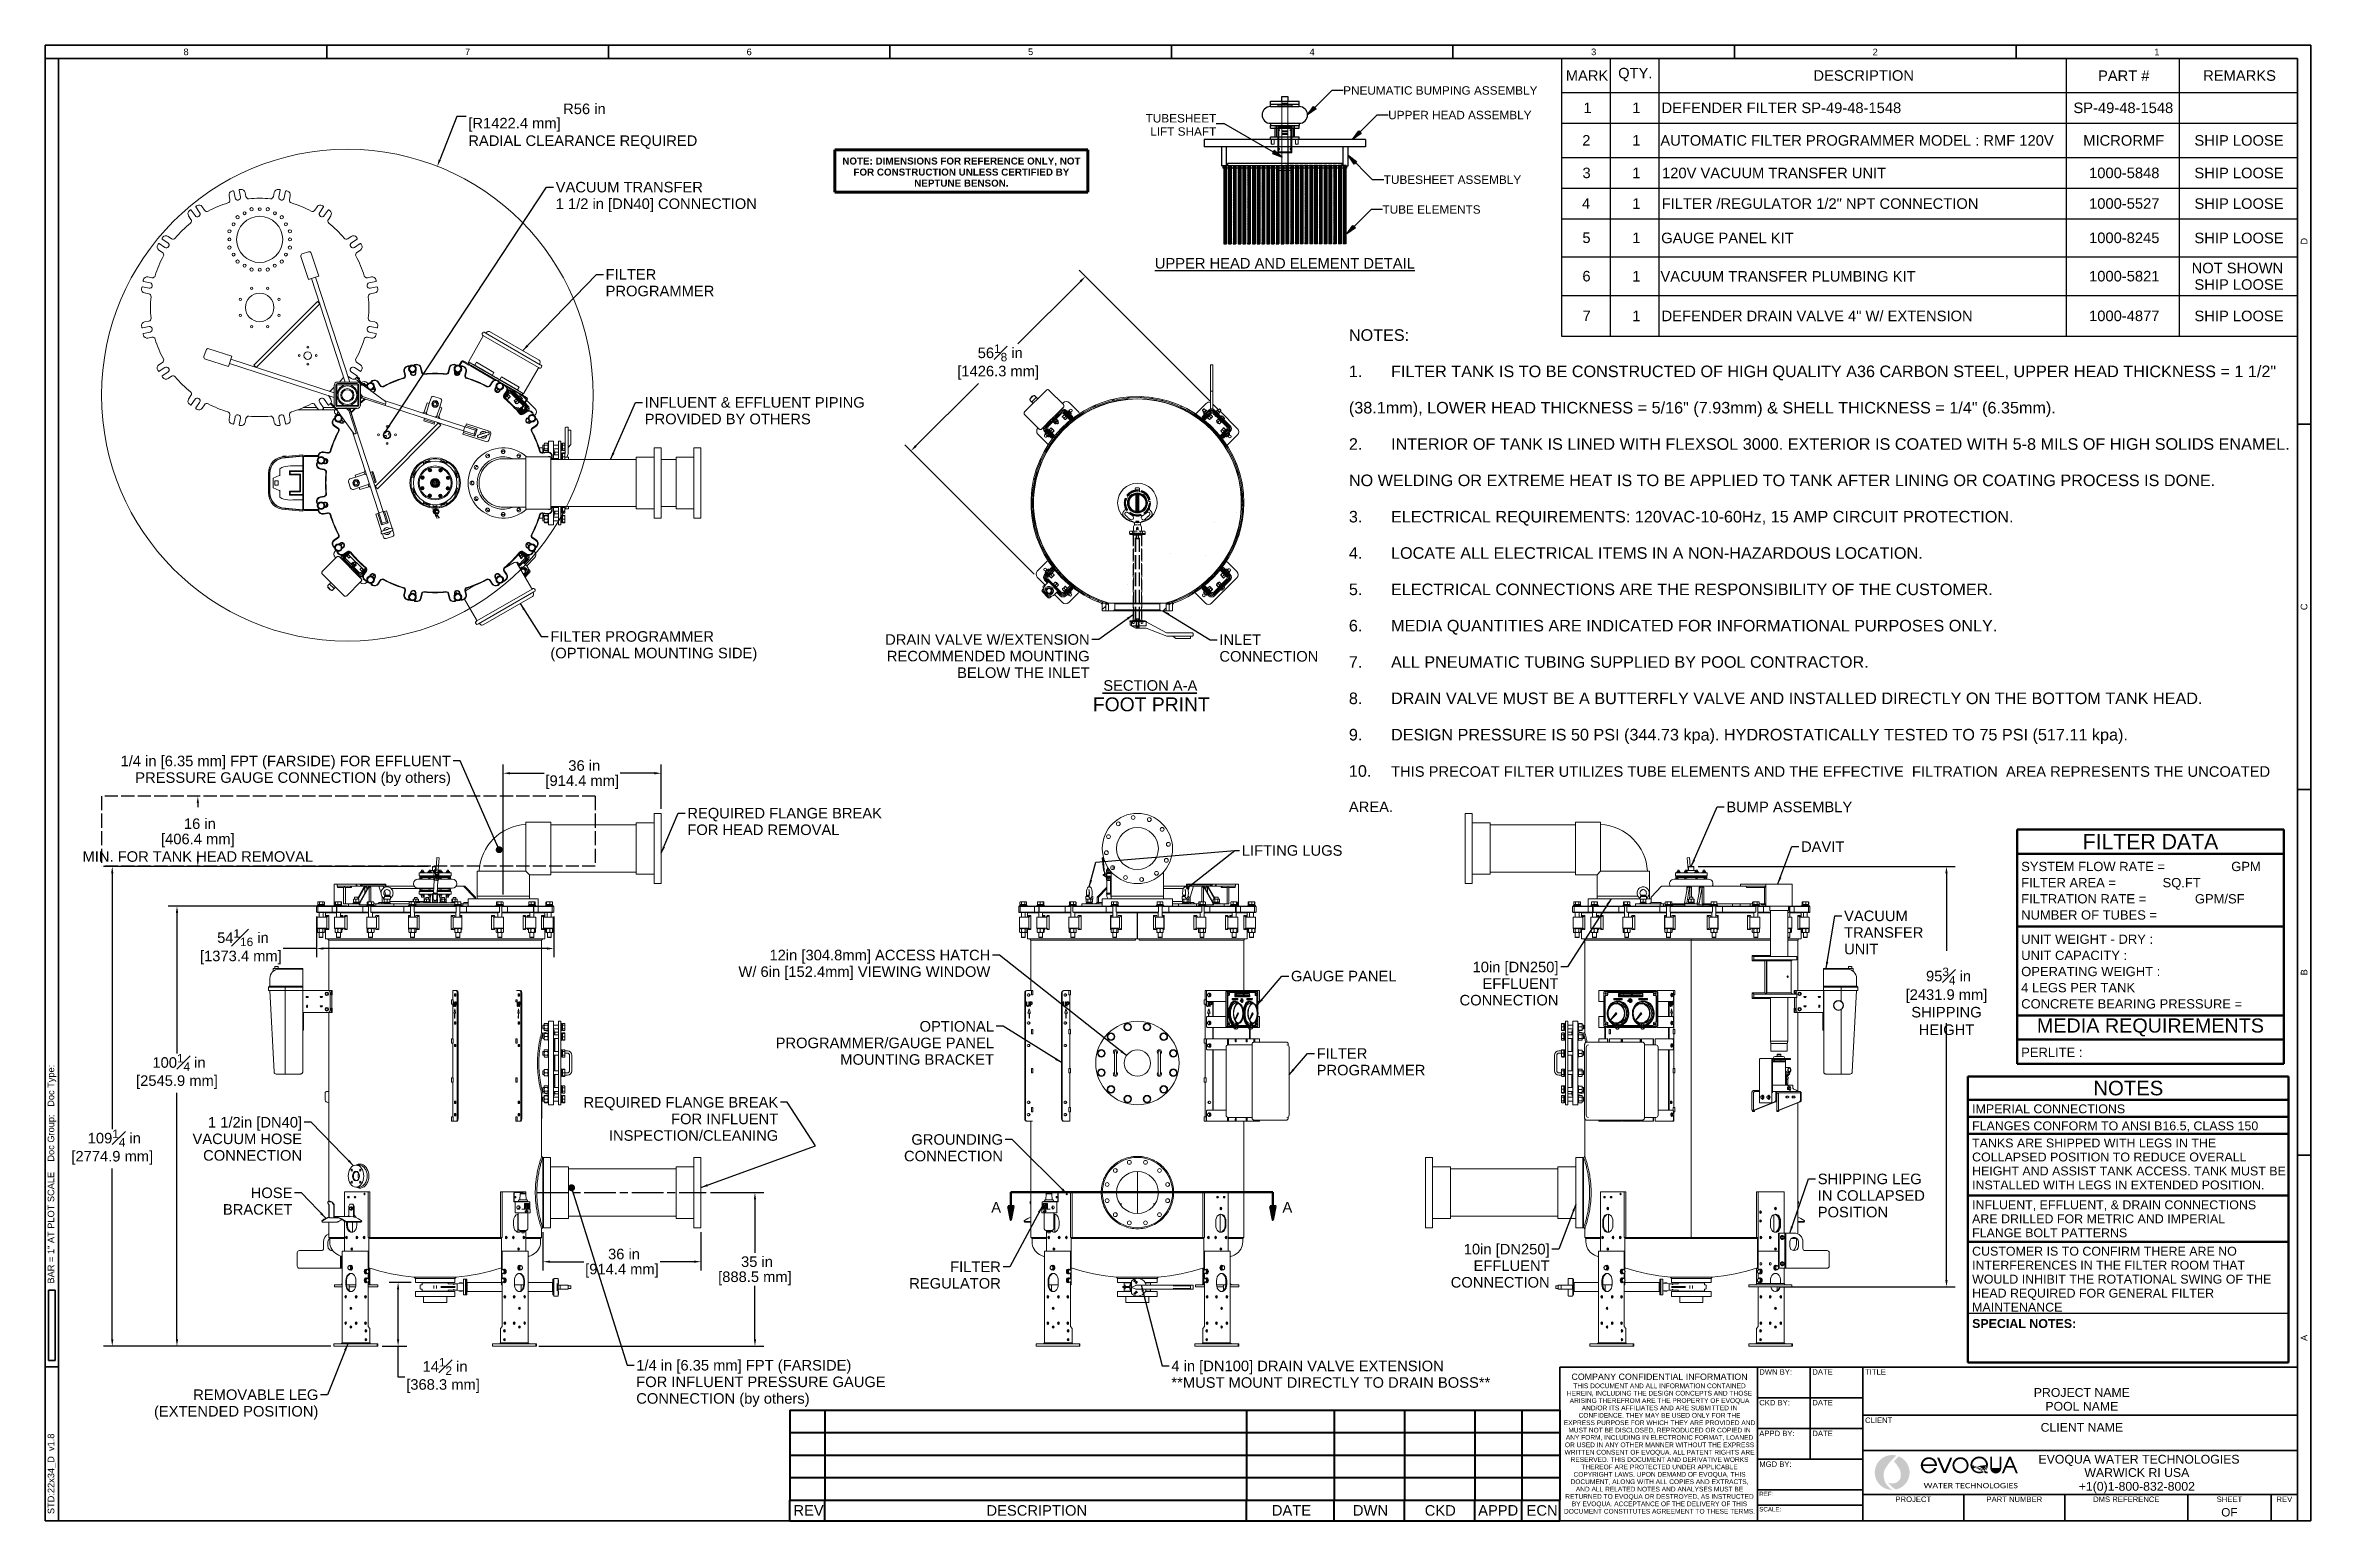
# Model space of a CAD drawing. Header units: inches. Extents: x 20 to 536, y 8 to 344.
import ezdxf
from ezdxf.enums import TextEntityAlignment as Align

# ---------------------------------------------------------------- set-up
doc = ezdxf.new("R2010")
doc.units = ezdxf.units.IN
doc.header["$LTSCALE"] = 16
doc.header["$MEASUREMENT"] = 0
for name, pattern in [('CHAIN', [0.7087, 0.4724, -0.0591, 0.1181, -0.0591]), ('DASHED', [0.2067, 0.1654, -0.0413]), ('DASHED_SPACE', [0.2067, 0.1654, -0.0413]), ('DOUBLE_DASH_CHAIN', [1.2403, 0.6614, -0.0827, 0.1654, -0.0827, 0.1654, -0.0827]), ('HIDD1', [0.09713, 0.064753, -0.032377])]:
    doc.linetypes.add(name, pattern=pattern)
doc.layers.get('0').update_dxf_attribs({"lineweight": 25})
for name, color, linetype, lineweight in [('Border', 7, 'Continuous', 35), ('Centerline (ANSI)', 7, 'Continuous', 25), ('Dimension (ANSI)', 7, 'Continuous', 25), ('Hatch', 7, 'Continuous', 18), ('Hatch (ANSI)', 7, 'Continuous', 18), ('Hidden', 7, 'DASHED', 18), ('Section Line', 7, 'DOUBLE_DASH_CHAIN', 50), ('Sketch Geometry (ANSI)', 7, 'Continuous', 25), ('Sketch Geometry(MEMCOR)', 7, 'Continuous', 50), ('Symbol', 7, 'Continuous', 25), ('Symbol (ANSI)', 7, 'Continuous', 25), ('Symbols(MEMCOR)', 7, 'Continuous', 25), ('Title', 7, 'Continuous', 35), ('Visible', 7, 'Continuous', 18), ('Visible (ANSI)', 7, 'Continuous', 50)]:
    doc.layers.add(name, color=color, linetype=linetype, lineweight=lineweight)
doc.layers.add('Brade', color=5, linetype='Continuous', lineweight=25, true_color=0x0000ff)
doc.styles.add('MEMCOR', font='arial.ttf')
doc.styles.add('MEMCOR Medium', font='arial.ttf')
doc.styles.add('Note Text (ANSI)', font='arial.ttf')
doc.styles.get("Standard").update_dxf_attribs({"font": 'arial.ttf'})
doc.styles.add('Standard A-B-C', font='arial.ttf')
doc.styles.add('Standard D-E', font='arial.ttf')
doc.styles.add('Standard D-E NeptuneBenson', font='arial.ttf')
doc.styles.add('Standard Large', font='arial.ttf')
doc.styles.add('Text Style242', font='arial.ttf')
doc.dimstyles.new('Default (ANSI)', dxfattribs={"dimscale": 16, "dimtxt": 0.15, "dimasz": 0.098425, "dimexe": 0.125, "dimexo": 0.0625, "dimgap": 0.031496, "dimtad": 0, "dimtih": 1, "dimtoh": 1, "dimdec": 4, "dimrnd": 1e-08, "dimzin": 3, "dimdsep": 46, "dimlunit": 5, "dimtxsty": 'MEMCOR Medium', "dimcen": 0.09, "dimdle": 0.393701, "dimclrd": 256, "dimclre": 256, "dimclrt": 256, "dimadec": 0, "dimazin": 1, "dimtfac": 0.8, "dimtofl": 0, "dimtmove": 0, "dimatfit": 3, "dimfxl": 1, "dimfrac": 1, "dimtolj": 1, "dimtzin": 4, "dimlwd": -1, "dimlwe": -1, "dimarcsym": 0})
doc.dimstyles.new('Default (ANSI)$7', dxfattribs={"dimscale": 16, "dimtxt": 0.15, "dimasz": 0.098425, "dimexe": 0.125, "dimexo": 0.0625, "dimgap": 0.031496, "dimtad": 0, "dimtih": 1, "dimtoh": 1, "dimdec": 4, "dimrnd": 1e-08, "dimzin": 3, "dimdsep": 46, "dimlunit": 5, "dimtxsty": 'MEMCOR Medium', "dimcen": 0.09, "dimdle": 0.393701, "dimclrd": 256, "dimclre": 256, "dimclrt": 256, "dimadec": 0, "dimazin": 1, "dimtfac": 0.8, "dimtofl": 0, "dimtmove": 0, "dimatfit": 3, "dimfxl": 1, "dimfrac": 1, "dimtolj": 1, "dimtzin": 4, "dimlwd": -1, "dimlwe": -1, "dimarcsym": 0})
doc.dimstyles.new('Default D-E$7', dxfattribs={"dimscale": 16, "dimtxt": 0.15, "dimasz": 0.098425, "dimexe": 0.125, "dimexo": 0.0625, "dimgap": 0.031496, "dimtad": 0, "dimtih": 1, "dimtoh": 1, "dimrnd": 1e-08, "dimzin": 4, "dimdsep": 46, "dimtxsty": 'Standard D-E', "dimcen": 0.09, "dimdle": 0.393701, "dimclrd": 256, "dimclre": 256, "dimclrt": 256, "dimadec": 0, "dimazin": 1, "dimtfac": 1, "dimtofl": 0, "dimtmove": 0, "dimatfit": 3, "dimfxl": 1, "dimtolj": 1, "dimtzin": 4, "dimlwd": -1, "dimlwe": -1, "dimarcsym": 0})
doc.dimstyles.new('in [mm] D-E NeptuneBenson$7', dxfattribs={"dimscale": 16, "dimtxt": 0.15, "dimasz": 0.098425, "dimexe": 0.125, "dimexo": 0.063, "dimgap": 0.031496, "dimtad": 0, "dimtih": 1, "dimtoh": 1, "dimdec": 4, "dimrnd": 1e-08, "dimzin": 3, "dimdsep": 46, "dimlunit": 5, "dimtxsty": 'Standard D-E', "dimcen": 0.09, "dimdle": 0.393701, "dimclrd": 256, "dimclre": 256, "dimclrt": 256, "dimadec": 1, "dimazin": 1, "dimtfac": 1, "dimtofl": 0, "dimtmove": 0, "dimatfit": 3, "dimfxl": 1, "dimfrac": 1, "dimtolj": 1, "dimtzin": 4, "dimlwd": -1, "dimlwe": -1, "dimarcsym": 0})

msp = doc.modelspace()

# ---------------------------------------------------------------- texts
at = {"layer": 'Symbol'}
for s, insert, char_height, width, attachment_point, line_spacing_factor, style in [('\\pxsm1.88;\\fArial|b0|i0;{\\H2.6400;NOTES:\\P}\\fArial|b0|i0;{\\H2.6400;1.^I}\\fArial|b0|i0;{\\H2.6400;FILTER TANK IS TO BE CONSTRUCTED OF HIGH QUALITY A36 CARBON STEEL, UPPER HEAD THICKNESS = 1 1/2" \\P(38.1mm), LOWER HEAD THICKNESS = 5/16" (7.93mm) & SHELL THICKNESS = 1/4" (6.35mm).\\P}\\fArial|b0|i0;{\\H2.6400;2.^I}\\fArial|b0|i0;{\\H2.6400;INTERIOR OF TANK IS LINED WITH FLEXSOL 3000. EXTERIOR IS COATED WITH 5-8 MILS OF HIGH SOLIDS ENAMEL. \\PNO WELDING OR EXTREME HEAT IS TO BE APPLIED TO TANK AFTER LINING OR COATING PROCESS IS DONE.\\P}\\fArial|b0|i0;{\\H2.6400;3.^I}\\fArial|b0|i0;{\\H2.6400;ELECTRICAL REQUIREMENTS: 120VAC-10-60Hz, 15 AMP CIRCUIT PROTECTION.\\P}\\fArial|b0|i0;{\\H2.6400;4.^I}\\fArial|b0|i0;{\\H2.6400;LOCATE ALL ELECTRICAL ITEMS IN A NON-HAZARDOUS LOCATION.\\P}\\fArial|b0|i0;{\\H2.6400;5.^I}\\fArial|b0|i0;{\\H2.6400;ELECTRICAL CONNECTIONS ARE THE RESPONSIBILITY OF THE CUSTOMER.\\P}\\fArial|b0|i0;{\\H2.6400;6.^I}\\fArial|b0|i0;{\\H2.6400;MEDIA QUANTITIES ARE INDICATED FOR INFORMATIONAL PURPOSES ONLY.\\P}\\fArial|b0|i0;{\\H2.6400;7.^I}\\fArial|b0|i0;{\\H2.6400;ALL PNEUMATIC TUBING SUPPLIED BY POOL CONTRACTOR.\\P}\\fArial|b0|i0;{\\H2.6400;8.^I}\\fArial|b0|i0;{\\H2.6400;DRAIN VALVE MUST BE A BUTTERFLY VALVE AND INSTALLED DIRECTLY ON THE BOTTOM TANK HEAD.\\P}\\fArial|b0|i0;{\\H2.6400;9.^I}\\fArial|b0|i0;{\\H2.6400;DESIGN PRESSURE IS 50 PSI (344.73 kpa). HYDROSTATICALLY TESTED TO 75 PSI (517.11 kpa).\\P}\\fArial|b0|i0;{\\H2.6400;10.^I}\\fArial|b0|i0;{\\H2.4000;THIS PRECOAT FILTER UTILIZES TUBE ELEMENTS AND THE EFFECTIVE  FILTRATION  AREA REPRESENTS THE UNCOATED \\PAREA.}', (316.92372, 279.33795), 2.40000008, 216.2072296, 1, 1.754237, 'Standard D-E NeptuneBenson'), ('\\fArial|b0|i0;DRAIN VALVE W/EXTENSION\\P\\fArial|b0|i0;RECOMMENDED MOUNTING\\P\\fArial|b0|i0;BELOW THE INLET', (257.867, 209.87998), 2.4000001, 46.5859781, 3, 0.944221, 'Standard D-E'), ('\\fArial|b0|i0;INLET\\P\\fArial|b0|i0;CONNECTION', (287.42815, 209.82851), 2.4000001, 22.5439042, 1, 0.944221, 'Standard D-E')]:
    msp.add_mtext(s, dxfattribs=dict(at, insert=insert, char_height=char_height, width=width, attachment_point=attachment_point, line_spacing_factor=line_spacing_factor, style=style))
at = {"layer": 'Symbol', "attachment_point": 7}
for s, insert, char_height, style in [('SECTION A-A', (260.99005, 196.9752), 2.4000001, 'Text Style242'), ('FOOT PRINT', (258.60455, 192.29348), 3.149606, 'Standard Large')]:
    msp.add_mtext(s, dxfattribs=dict(at, insert=insert, char_height=char_height, style=style))
at = {"layer": 'Symbol (ANSI)', "char_height": 2.4000001, "line_spacing_factor": 0.944221}
for s, insert, width, attachment_point, style in [('\\fArial|b0|i0;VACUUM TRANSFER \\P\\fArial|b0|i0;1 1/2 in [DN40] CONNECTION', (136.2576, 312.90379), 45.8341493, 1, 'MEMCOR Medium'), ('\\fArial|b0|i0;FILTER\\P\\fArial|b0|i0;PROGRAMMER', (147.61903, 293.02941), 24.7810995, 1, 'MEMCOR Medium'), ('\\fArial|b0|i0;INFLUENT & EFFLUENT PIPING\\P\\fArial|b0|i0;PROVIDED BY OTHERS', (156.54046, 263.87774), 50.1219532, 1, 'MEMCOR Medium'), ('\\fArial|b0|i0;FILTER PROGRAMMER\\P\\fArial|b0|i0;(OPTIONAL MOUNTING SIDE)', (135.04659, 210.57484), 47.1347599, 1, 'MEMCOR Medium'), ('\\fArial|b0|i0;1/4 in [6.35 mm] FPT (FARSIDE) FOR EFFLUENT\\P\\fArial|b0|i0;PRESSURE GAUGE CONNECTION (by others)', (112.38937, 182.2142), 75.2670769, 3, 'MEMCOR Medium'), ('\\fArial|b0|i0;VACUUM\\P\\fArial|b0|i0;TRANSFER\\P\\fArial|b0|i0;UNIT', (429.71337, 146.94123), 18.0750013, 1, 'MEMCOR Medium'), ('\\fArial|b0|i0;12in [304.8mm] ACCESS HATCH\\P\\fArial|b0|i0;W/ 6in [152.4mm] VIEWING WINDOW', (235.24827, 138.01466), 57.373173, 3, 'MEMCOR Medium'), ('\\fArial|b0|i0;10in [DN250]\\P\\fArial|b0|i0;EFFLUENT\\P\\fArial|b0|i0;CONNECTION', (364.66942, 135.2976), 22.5439042, 3, 'MEMCOR Medium'), ('\\fArial|b0|i0;FILTER\\P\\fArial|b0|i0;PROGRAMMER', (309.58063, 115.59555), 24.7810995, 1, 'MEMCOR Medium'), ('\\fArial|b0|i0;1 1/2in [DN40]\\P\\fArial|b0|i0;VACUUM HOSE \\P\\fArial|b0|i0;CONNECTION', (78.48743, 99.9418), 25.900611, 3, 'MEMCOR Medium'), ('\\fArial|b0|i0;GROUNDING\\P\\fArial|b0|i0;CONNECTION', (238.12475, 96.01894), 22.5439042, 3, 'Standard D-E'), ('\\fArial|b0|i0;SHIPPING LEG\\P\\fArial|b0|i0;IN COLLAPSED\\P\\fArial|b0|i0;POSITION', (423.71928, 87.03633), 24.4134167, 1, 'MEMCOR Medium'), ('\\fArial|b0|i0;10in [DN250]\\P\\fArial|b0|i0;EFFLUENT\\P\\fArial|b0|i0;CONNECTION', (362.6519, 71.04372), 22.5439042, 3, 'MEMCOR Medium'), ('\\fArial|b0|i0;1/4 in [6.35 mm] FPT (FARSIDE) \\P\\fArial|b0|i0;FOR INFLUENT PRESSURE GAUGE \\P\\fArial|b0|i0;CONNECTION (by others)', (154.60263, 44.59622), 57.7646391, 1, 'MEMCOR Medium'), ('\\fArial|b0|i0;4 in [DN100] DRAIN VALVE EXTENSION \\P\\fArial|b0|i0;**MUST MOUNT DIRECTLY TO DRAIN BOSS**', (276.48805, 44.44573), 72.6640296, 1, 'MEMCOR Medium'), ('\\fArial|b0|i0;REMOVABLE LEG\\P\\fArial|b0|i0;(EXTENDED POSITION)', (82.19278, 37.89523), 37.4506132, 3, 'MEMCOR Medium')]:
    msp.add_mtext(s, dxfattribs=dict(at, insert=insert, width=width, attachment_point=attachment_point, style=style))
at = {"layer": 'Symbol (ANSI)', "color": 179, "true_color": 0x262659, "char_height": 2.4000001, "line_spacing_factor": 0.944221, "style": 'MEMCOR Medium'}
for s, insert, width, attachment_point in [('\\fArial|b0|i0;REQUIRED FLANGE BREAK\\P\\fArial|b0|i0;FOR HEAD REMOVAL', (166.24085, 170.3295), 44.3524428, 1), ('\\fArial|b0|i0;OPTIONAL \\P\\fArial|b0|i0;PROGRAMMER/GAUGE PANEL \\P\\fArial|b0|i0;MOUNTING BRACKET', (236.08713, 121.78706), 50.6853719, 3), ('\\fArial|b0|i0;REQUIRED FLANGE BREAK\\P\\fArial|b0|i0;FOR INFLUENT\\P\\fArial|b0|i0;INSPECTION/CLEANING', (186.93523, 104.47809), 44.3524428, 3), ('\\fArial|b0|i0;HOSE\\P\\fArial|b0|i0;BRACKET', (76.292, 83.86886), 15.8414645, 3), ('\\fArial|b0|i0;FILTER\\P\\fArial|b0|i0;REGULATOR', (237.64672, 67.03501), 20.8701231, 3)]:
    msp.add_mtext(s, dxfattribs=dict(at, insert=insert, width=width, attachment_point=attachment_point))
at = {"layer": 'Symbol (ANSI)', "char_height": 2.4000001, "attachment_point": 1}
for s, insert, width, style in [('\\fArial|b0|i0;BUMP ASSEMBLY', (402.88815, 171.74697), 28.7012205, 'Standard D-E'), ('\\fArial|b0|i0;LIFTING LUGS', (292.54165, 161.83492), 22.9170747, 'MEMCOR Medium'), ('\\fArial|b0|i0;DAVIT', (419.90716, 162.71177), 9.8762204, 'Standard D-E')]:
    msp.add_mtext(s, dxfattribs=dict(at, insert=insert, width=width, style=style))
at = {"layer": 'Symbol (ANSI)', "color": 179, "true_color": 0x262659, "insert": (303.73122, 133.22764), "char_height": 2.4000001, "width": 24.0420755, "attachment_point": 1, "style": 'MEMCOR Medium'}
msp.add_mtext('\\fArial|b0|i0;GAUGE PANEL', dxfattribs=at)

# ---------------------------------------------------------------- blocks, each defined once
blk = doc.blocks.new('Borders 22x34_D')
at = {"layer": 'Border'}
for p, q in [((33.5, 21.5), (1.25, 21.5)), ((1.25, 21.5), (1.25, 0.5)), ((33.312, 21.312), (1.25, 21.312)), ((1.437, 0.5), (1.437, 21.312)), ((5.258, 21.5), (5.258, 21.312)), ((9.266, 21.5), (9.266, 21.312)), ((13.273, 21.5), (13.273, 21.312)), ((17.281, 21.5), (17.281, 21.312)), ((21.289, 21.5), (21.289, 21.312)), ((25.297, 21.5), (25.297, 21.312)), ((29.305, 21.5), (29.305, 21.312)), ((33.312, 0.5), (33.312, 21.312)), ((33.5, 0.5), (33.5, 21.5)), ((33.312, 16.109), (33.5, 16.109)), ((33.312, 10.906), (33.5, 10.906)), ((33.312, 5.703), (33.5, 5.703)), ((1.391, 3.781), (1.297, 3.781)), ((1.297, 3.781), (1.297, 2.781)), ((1.391, 2.781), (1.391, 3.781)), ((1.25, 2.688), (1.437, 2.688)), ((1.297, 2.781), (1.391, 2.781)), ((1.25, 0.5), (33.5, 0.5)), ((1.25, 0.5), (7.811, 0.5))]:
    blk.add_line(p, q, dxfattribs=at)
at = {"layer": 'Border', "char_height": 0.094, "attachment_point": 5, "style": 'Standard A-B-C'}
for s, insert in [('\\fArial|b0|i0;{\\H0.0940;8}', (3.254, 21.406)), ('\\fArial|b0|i0;{\\H0.0940;7}', (7.262, 21.407)), ('\\fArial|b0|i0;{\\H0.0940;6}', (11.27, 21.406)), ('\\fArial|b0|i0;{\\H0.0940;5}', (15.277, 21.407)), ('\\fArial|b0|i0;{\\H0.0940;4}', (19.285, 21.406)), ('\\fArial|b0|i0;{\\H0.0940;3}', (23.293, 21.406)), ('\\fArial|b0|i0;{\\H0.0940;2}', (27.301, 21.406)), ('\\fArial|b0|i0;{\\H0.0940;1}', (31.309, 21.406))]:
    blk.add_mtext(s, dxfattribs=dict(at, insert=insert))
at = {"layer": 'Border', "char_height": 0.094, "rotation": 90, "style": 'Standard A-B-C'}
for s, insert, attachment_point in [('\\fArial|b0|i0;{\\H0.0940;D}', (33.406, 18.711), 5), ('\\fArial|b0|i0;{\\H0.0940;C}', (33.406, 13.508), 5), ('\\fArial|b0|i0;{\\H0.0940;B}', (33.406, 8.305), 5), ('\\fArial|b0|i0;{\\H0.0940;BAR = 1" AT PLOT SCALE    Doc Group:   Doc Type: }', (1.344, 3.875), 4), ('\\fArial|b0|i0;{\\H0.0940;A}', (33.406, 3.102), 5), ('\\fArial|b0|i0;{\\H0.0940;STD:22x34_D  v1.8}', (1.344, 0.594), 4)]:
    blk.add_mtext(s, dxfattribs=dict(at, insert=insert, attachment_point=attachment_point))
blk = doc.blocks.new('Title Blocks D-E')
at = {"layer": 'Hatch'}
h = blk.add_hatch(color=256, dxfattribs=at)
edge = h.paths.add_edge_path()
edge.add_arc((19.982, 9.944), 0.248, 76.679, 270.1895)
edge.add_spline(control_points=[(19.983, 9.696), (19.953, 9.717), (19.907, 9.758), (19.877, 9.809), (19.863, 9.86), (19.859, 9.914), (19.864, 9.955), (19.882, 9.997), (19.916, 10.051), (19.948, 10.092), (19.993, 10.14), (20.039, 10.185)], knot_values=[1, 1, 1, 1, 1, 2, 3, 4, 5, 6, 7, 8, 9, 9, 9, 9, 9], degree=4, periodic=0)
h = blk.add_hatch(color=256, dxfattribs=at)
edge = h.paths.add_edge_path()
edge.add_line((20.077, 10.173), (20.007, 10.102))
edge.add_spline(control_points=[(20.007, 10.102), (20.039, 10.066), (20.062, 10.032), (20.08, 10.006), (20.093, 9.983), (20.106, 9.938), (20.106, 9.885), (20.097, 9.845), (20.065, 9.813), (20.035, 9.793), (19.989, 9.788), (19.943, 9.788), (19.923, 9.803)], knot_values=[1, 1, 1, 1, 1, 2, 3, 4, 5, 6, 7, 8, 9, 10, 10, 10, 10, 10], degree=4, periodic=0)
edge.add_spline(control_points=[(19.923, 9.803), (19.945, 9.77), (19.968, 9.745), (19.996, 9.724), (20.035, 9.701)], knot_values=[1, 1, 1, 1, 1, 2, 2, 2, 2, 2], degree=4, periodic=0)
edge.add_arc((19.982, 9.944), 0.248, 282.2596, 427.5742)
h = blk.add_hatch(color=256, dxfattribs=at)
edge = h.paths.add_edge_path(flags=0)
edge.add_arc((20.505, 10.051), 0.0859, 6.7767, 173.2233)
edge.add_line((20.419, 10.061), (20.59, 10.061))
edge = h.paths.add_edge_path()
edge.add_arc((20.505, 10.046), 0.116, 354.8678, 699.9289)
edge.add_line((20.613, 10.006), (20.583, 10.006))
edge.add_arc((20.504, 10.041), 0.0853, 183.1818, 336.4721, ccw=False)
edge.add_line((20.419, 10.036), (20.62, 10.036))
blk.add_hatch(color=256, dxfattribs=at).paths.add_polyline_path([(20.839, 10.157), (20.746, 9.936), (20.714, 9.936), (20.62, 10.157), (20.651, 10.157), (20.73, 9.972), (20.808, 10.157)])
h = blk.add_hatch(color=256, dxfattribs=at)
edge = h.paths.add_edge_path(flags=0)
edge.add_arc((20.955, 10.047), 0.089, 0, 360)
edge = h.paths.add_edge_path()
edge.add_arc((20.955, 10.047), 0.115, 0, 360)
h = blk.add_hatch(color=256, dxfattribs=at)
edge = h.paths.add_edge_path(flags=0)
edge.add_spline(control_points=[(21.29, 9.982), (21.287, 9.984), (21.279, 9.99), (21.266, 10.001), (21.249, 10.013), (21.218, 10.031), (21.173, 10.034), (21.147, 10.031), (21.125, 10.026)], knot_values=[-5.525972, -5.525972, -5.525972, -5.525972, -5.525972, -5, -4, -3, -2, -1, -1, -1, -1, -1], degree=4, periodic=0)
edge.add_arc((21.221, 10.054), 0.0997, 182.5887, 196.4669, ccw=False)
edge.add_arc((21.221, 10.048), 0.0996, 0.9395, 179.0605, ccw=False)
edge.add_arc((21.221, 10.054), 0.0997, 313.5602, 357.4113, ccw=False)
edge = h.paths.add_edge_path(flags=0)
edge.add_spline(control_points=[(21.136, 10.001), (21.147, 10.007), (21.164, 10.008), (21.188, 10.008), (21.224, 9.998), (21.249, 9.984), (21.261, 9.975), (21.268, 9.969), (21.27, 9.967)], knot_values=[-5.475497, -5.475497, -5.475497, -5.475497, -5.475497, -4.475497, -3.475497, -2.475497, -1.475497, -1, -1, -1, -1, -1], degree=4, periodic=0)
edge.add_arc((21.221, 10.054), 0.0997, 211.8702, 299.6018, ccw=False)
edge = h.paths.add_edge_path()
edge.add_line((21.343, 9.955), (21.343, 9.931))
edge.add_spline(control_points=[(21.343, 9.931), (21.326, 9.931), (21.312, 9.932), (21.302, 9.94), (21.292, 9.948), (21.289, 9.951)], knot_values=[6.426385, 6.426385, 6.426385, 6.426385, 6.426385, 7.426385, 8, 8, 8, 8, 8], degree=4, periodic=0)
edge.add_arc((21.221, 10.057), 0.126, 183.1673, 302.8004, ccw=False)
edge.add_arc((21.221, 10.046), 0.126, 2.9412, 178.4354, ccw=False)
edge.add_arc((21.221, 10.057), 0.126, 314.2286, 358.2094, ccw=False)
edge.add_spline(control_points=[(21.309, 9.966), (21.311, 9.965), (21.316, 9.961), (21.322, 9.958), (21.331, 9.955), (21.343, 9.955)], knot_values=[6.5852, 6.5852, 6.5852, 6.5852, 6.5852, 7, 8, 8, 8, 8, 8], degree=4, periodic=0)
h = blk.add_hatch(color=256, dxfattribs=at)
edge = h.paths.add_edge_path()
edge.add_arc((21.457, 10.009), 0.0797, 180, 360)
edge.add_line((21.537, 10.009), (21.537, 10.168))
edge.add_line((21.537, 10.168), (21.51, 10.168))
edge.add_line((21.51, 10.168), (21.51, 10.008))
edge.add_arc((21.456, 10.008), 0.0532, -180, 0, ccw=False)
edge.add_line((21.403, 10.008), (21.403, 10.168))
edge.add_line((21.403, 10.168), (21.378, 10.168))
edge.add_line((21.378, 10.168), (21.378, 10.009))
h = blk.add_hatch(color=256, dxfattribs=at)
h.paths.add_polyline_path([(21.615, 10.036), (21.658, 10.135), (21.7, 10.036)], flags=0)
h.paths.add_polyline_path([(21.771, 9.934), (21.743, 9.934), (21.71, 10.012), (21.605, 10.012), (21.571, 9.934), (21.543, 9.934), (21.644, 10.168), (21.672, 10.168)])
at = {"layer": 'Title'}
for p, q in [((18.065, 11.445), (15.252, 11.445)), ((15.252, 11.445), (15.252, 9.258)), ((19.565, 11.445), (18.065, 11.445)), ((18.065, 11.445), (18.065, 9.258)), ((18.065, 9.258), (18.065, 11.445)), ((18.815, 11.445), (18.815, 10.133)), ((19.565, 11.445), (25.752, 11.445)), ((19.565, 9.258), (19.565, 11.445)), ((19.565, 9.258), (19.565, 11.445)), ((25.752, 11.445), (25.752, 9.258)), ((18.065, 11.008), (19.565, 11.008)), ((19.565, 10.758), (25.752, 10.758)), ((18.065, 10.57), (19.565, 10.57)), ((18.065, 10.133), (19.565, 10.133)), ((19.565, 10.258), (25.752, 10.258)), ((18.065, 9.695), (19.565, 9.695)), ((18.065, 9.477), (19.565, 9.477)), ((19.565, 9.633), (25.752, 9.633)), ((21.002, 9.633), (21.002, 9.258)), ((22.44, 9.633), (22.44, 9.258)), ((24.19, 9.633), (24.19, 9.258)), ((25.377, 9.633), (25.377, 9.258)), ((15.252, 9.258), (18.065, 9.258)), ((18.065, 9.258), (19.565, 9.258)), ((25.752, 9.258), (19.565, 9.258)), ((25.752, 9.258), (25.752, 9.258)), ((25.752, 9.258), (25.94, 9.258))]:
    blk.add_line(p, q, dxfattribs=at)
at = {"layer": 'Title', "insert": (16.67, 11.352), "char_height": 0.06, "width": 2.72591, "attachment_point": 2, "line_spacing_factor": 0.757101, "style": 'Standard A-B-C'}
blk.add_mtext('\\pxsm0.94;\\fArial|b0|i0;{\\H0.0900;COMPANY CONFIDENTIAL INFORMATION\\P}\\fArial|b0|i0;{\\H0.0670;THIS DOCUMENT AND ALL INFORMATION CONTAINED HEREIN, INCLUDING THE DESIGN CONCEPTS AND THOSE ARISING THEREFROM ARE THE PROPERTY OF EVOQUA AND/OR ITS AFFILIATES AND ARE SUBMITTED IN CONFIDENCE. THEY MAY BE USED ONLY FOR THE EXPRESS PURPOSE FOR WHICH THEY ARE PROVIDED AND MUST NOT BE DISCLOSED, REPRODUCED OR COPIED IN ANY FORM, INCLUDING IN ELECTRONIC FORMAT, LOANED OR USED IN ANY OTHER MANNER WITHOUT THE EXPRESS WRITTEN CONSENT OF EVOQUA. ALL PATENT RIGHTS ARE RESERVED. THIS DOCUMENT AND DERIVATIVE WORKS THEREOF ARE PROTECTED UNDER APPLICABLE COPYRIGHT LAWS. UPON DEMAND OF EVOQUA, THIS DOCUMENT, ALONG WITH ALL COPIES AND EXTRACTS, AND ALL RELATED NOTES AND ANALYSES MUST BE RETURNED TO EVOQUA OR DESTROYED, AS INSTRUCTED BY EVOQUA. ACCEPTANCE OF THE DELIVERY OF THIS DOCUMENT CONSTITUTES AGREEMENT TO THESE TERMS}\\fArial|b0|i0;{\\H0.0680;.}', dxfattribs=at)
at = {"layer": 'Title'}
for s, insert, char_height, attachment_point, style in [('\\fArial|b0|i0;{\\H0.0780;DWN BY:}', (18.09, 11.414), 0.078, 1, 'Standard A-B-C'), ('\\fArial|b0|i0;{\\H0.0780;DATE}', (18.846, 11.414), 0.078, 1, 'Standard A-B-C'), ('\\fArial|b0|i0;{\\H0.0780;TITLE}', (19.596, 11.414), 0.078, 1, 'Standard A-B-C'), ('\\fArial|b0|i0;{\\H0.0780;CKD BY:}', (18.09, 10.977), 0.078, 1, 'Standard A-B-C'), ('\\fArial|b0|i0;{\\H0.0780;DATE}', (18.846, 10.977), 0.078, 1, 'Standard A-B-C'), ('\\fArial|b0|i0;{\\H0.0780;CLIENT}', (19.596, 10.727), 0.078, 1, 'Standard A-B-C'), ('\\fArial|b0|i0;{\\H0.0780;DATE}', (18.846, 10.539), 0.078, 1, 'Standard A-B-C'), ('\\fArial|b0|i0;{\\H0.0780;MGD BY:}', (18.09, 10.102), 0.078, 1, 'Standard A-B-C'), ('\\fArial|b0|i0;{\\H0.1250;EVOQUA WATER TECHNOLOGIES}', (22.065, 10.195), 0.125, 1, 'Standard A-B-C'), ('\\fCalibri|b0|i0;\\W1.20;{\\H0.0750;WATER TECHNOLOGIES}', (21.772, 9.795), 0.075, 3, 'Standard D-E'), ('\\fArial|b0|i0;{\\H0.0630;SCALE:}', (18.09, 9.452), 0.063, 1, 'Standard A-B-C'), ('\\fArial|b0|i0;{\\H0.0630;REF:}', (18.09, 9.67), 0.063, 1, 'Standard A-B-C'), ('\\fArial|b0|i0;{\\H0.0780;PROJECT}', (20.283, 9.602), 0.078, 2, 'Standard A-B-C'), ('\\fArial|b0|i0;{\\H0.0780;PART NUMBER}', (21.721, 9.602), 0.078, 2, 'Standard A-B-C'), ('\\fArial|b0|i0;{\\H0.0780;DMS REFERENCE}', (23.315, 9.602), 0.078, 2, 'Standard A-B-C'), ('\\fArial|b0|i0;{\\H0.0780;SHEET}', (24.783, 9.602), 0.078, 2, 'Standard A-B-C'), ('\\fArial|b0|i0;{\\H0.1200;OF}', (24.783, 9.377), 0.12, 5, 'Standard A-B-C'), ('\\fArial|b0|i0;{\\H0.0780;REV}', (25.565, 9.602), 0.078, 2, 'Standard A-B-C')]:
    blk.add_mtext(s, dxfattribs=dict(at, insert=insert, char_height=char_height, attachment_point=attachment_point, style=style))
at = {"layer": 'Title', "style": 'Standard A-B-C'}
for s, insert, char_height, attachment_point, line_spacing_factor in [('\\fArial|b0|i0;{\\H0.1250;\\P}\\fArial|b0|i0;{\\H0.1250; PROJECT NAME\\P}\\fArial|b0|i0;{\\H0.1250; POOL NAME}', (22.658, 11.082), 0.125, 5, 0.944221), ('\\fArial|b0|i0;{\\H0.1250; CLIENT NAME\\P}\\fArial|b0|i0;{\\H0.1250; }', (22.658, 10.487), 0.125, 5, 0.944221), ('\\fArial|b0|i0;{\\H0.0780;APPD BY:\\P}', (18.09, 10.539), 0.078, 1, 3.028468), ('\\fArial|b0|i0;{\\H0.1250;WARWICK RI USA\\P}\\fArial|b0|i0;{\\H0.1250;+1(0)1-800-832-8002}', (23.465, 10.006), 0.125, 2, 0.944221)]:
    blk.add_mtext(s, dxfattribs=dict(at, insert=insert, char_height=char_height, attachment_point=attachment_point, line_spacing_factor=line_spacing_factor))
at = {"layer": 'Title', "lineweight": 30, "flags": 63}
for tag, height, p in [('CREATION_DATE', 0.094, (19.19, 11.141)), ('DESIGNER', 0.094, (18.44, 11.141)), ('CHECKED_DATE', 0.094, (19.19, 10.703)), ('CHECKED_BY', 0.094, (18.44, 10.703)), ('ENG_APPROVED_BY', 0.094, (18.44, 10.266)), ('ENG_APPROVAL_DATE', 0.094, (19.19, 10.266)), ('MANAGER', 0.094, (18.815, 9.828)), ('PROJECT', 0.12, (20.283, 9.377)), ('PART_NUMBER', 0.12, (21.721, 9.377)), ('@DMS_Reference', 0.12, (23.315, 9.377)), ('Sheet_Number', 0.12, (24.502, 9.377)), ('REVISION_NUMBER', 0.12, (25.565, 9.377)), ('Number_of_sheets', 0.125, (25.065, 9.377))]:
    blk.add_attdef(tag, text='', height=height, dxfattribs=at).set_placement(p, align=Align.MIDDLE_CENTER)
for tag, p in [('!Reference', (18.877, 9.527)), ('!Scale', (18.877, 9.308))]:
    blk.add_attdef(tag, text='', height=0.078, dxfattribs=at).set_placement(p, align=Align.BOTTOM_CENTER)
blk = doc.blocks.new('NOTES')
at = {"layer": 'Sketch Geometry (ANSI)'}
blk.add_line((-2.075, -1.21), (2.075, -1.21), dxfattribs=at)
at = {"layer": 'Sketch Geometry(MEMCOR)'}
for p, q in [((-2.075, 1.85), (2.075, 1.85)), ((-2.075, -1.85), (-2.075, 1.85)), ((2.075, 1.85), (2.075, -1.85)), ((-2.075, 1.55), (2.075, 1.55)), ((-2.075, 1.33), (2.075, 1.33)), ((-2.075, 1.11), (2.075, 1.11)), ((-2.075, 1.11), (2.075, 1.11)), ((-2.075, 0.31), (2.075, 0.31)), ((-2.075, -0.29), (2.075, -0.29)), ((2.075, -1.85), (-2.075, -1.85))]:
    blk.add_line(p, q, dxfattribs=at)
at = {"layer": 'Symbols(MEMCOR)', "color": 7, "style": 'MEMCOR'}
for s, insert, char_height, attachment_point in [('\\fArial|b0|i0;{\\H0.1880;NOTES}', (0, 1.7), 0.188, 5), ('\\fArial|b0|i0;IMPERIAL CONNECTIONS', (-2.022, 1.49), 0.11497, 1), ('\\fArial|b1|i0;{\\H0.1150;SPECIAL NOTES:}', (-2.022, -1.288), 0.11497, 1)]:
    blk.add_mtext(s, dxfattribs=dict(at, insert=insert, char_height=char_height, attachment_point=attachment_point))
at = {"layer": 'Symbols(MEMCOR)', "color": 7, "insert": (-2.022, 1.27), "char_height": 0.11497, "width": 3.91379, "attachment_point": 1, "style": 'MEMCOR'}
blk.add_mtext('\\fArial|b0|i0;FLANGES CONFORM TO ANSI B16.5, CLASS 150', dxfattribs=at)
at = {"layer": 'Symbols(MEMCOR)', "color": 7, "char_height": 0.114972, "attachment_point": 1, "line_spacing_factor": 0.944221, "style": 'MEMCOR'}
for s, insert, width in [('\\fArial|b0|i0;TANKS ARE SHIPPED WITH LEGS IN THE COLLAPSED POSITION TO REDUCE OVERALL HEIGHT AND ASSIST TANK ACCESS. TANK MUST BE INSTALLED WITH LEGS IN EXTENDED POSITION.', (-2.022, 1.048), 4.12515), ('\\fArial|b0|i0;INFLUENT, EFFLUENT, & DRAIN CONNECTIONS ARE DRILLED FOR METRIC AND IMPERIAL FLANGE BOLT PATTERNS', (-2.022, 0.248), 3.92382), ('\\fArial|b0|i0;CUSTOMER IS TO CONFIRM THERE ARE NO INTERFERENCES IN THE FILTER ROOM THAT WOULD INHIBIT THE ROTATIONAL SWING OF THE HEAD REQUIRED FOR GENERAL FILTER MAINTENANCE', (-2.022, -0.352), 4.08313)]:
    blk.add_mtext(s, dxfattribs=dict(at, insert=insert, width=width))
at = {"layer": 'Symbols(MEMCOR)', "color": 7, "lineweight": 30, "flags": 63}
for tag, p in [('@Special_Notes', (-2.022, -1.483)), ('@Special_Notes1', (-2.022, -1.677))]:
    blk.add_attdef(tag, text='', height=0.115, dxfattribs=at).set_placement(p, align=Align.TOP_LEFT)
blk = doc.blocks.new('UPPER HEAD ADN ELEMENT DETAIL')
at = {"layer": 'Hatch (ANSI)'}
for points in [[(0.08, 0.372), (0.133, 0.425), (0.124, 0.433)], [(0.08, 0.372), (0.141, 0.416), (0.133, 0.425)], [(0.445, 0.258), (0.401, 0.197), (0.454, 0.249)], [(0.454, 0.249), (0.401, 0.197), (0.462, 0.24)], [(-0.163, 0.108), (-0.17, 0.097), (-0.099, 0.071)], [(-0.157, 0.119), (-0.163, 0.108), (-0.099, 0.071)], [(0.43, 0.041), (0.369, 0.085), (0.422, 0.032)], [(0.422, 0.032), (0.369, 0.085), (0.413, 0.023)], [(0.404, -0.414), (0.361, -0.475), (0.413, -0.423)], [(0.413, -0.423), (0.361, -0.475), (0.422, -0.432)]]:
    blk.add_hatch(color=256, dxfattribs=at).paths.add_polyline_path(points)
for p, q in [((-0.102, 0.504), (-0.06, 0.504)), ((-0.102, 0.47), (-0.102, 0.504)), ((-0.06, 0.504), (-0.06, 0.47)), ((-0.183, 0.47), (0.021, 0.47)), ((-0.183, 0.449), (-0.183, 0.47)), ((-0.183, 0.449), (0.021, 0.449)), ((-0.183, 0.432), (-0.183, 0.449)), ((-0.183, 0.432), (0.021, 0.432)), ((0.021, 0.449), (0.021, 0.47)), ((0.021, 0.432), (0.021, 0.449)), ((0.493, 0.197), (-0.655, 0.197)), ((-0.655, 0.197), (-0.655, 0.146)), ((-0.183, 0.313), (-0.183, 0.296)), ((-0.183, 0.313), (0.021, 0.313)), ((-0.183, 0.296), (0.021, 0.296)), ((-0.183, 0.279), (-0.183, 0.296)), ((-0.183, 0.279), (0.021, 0.279)), ((0.021, 0.214), (-0.183, 0.214)), ((-0.183, 0.197), (-0.183, 0.214)), ((-0.149, 0.214), (-0.149, 0.279)), ((-0.013, 0.214), (-0.013, 0.279)), ((0.021, 0.313), (0.021, 0.296)), ((0.021, 0.279), (0.021, 0.296)), ((0.021, 0.197), (0.021, 0.214)), ((0.401, 0.197), (0.027, 0.197)), ((0.493, 0.197), (0.493, 0.146)), ((0.493, 0.146), (-0.655, 0.146)), ((-0.532, 0.146), (-0.532, 0.01)), ((-0.498, 0.01), (-0.532, 0.01)), ((-0.523, 0.01), (-0.523, -0.007)), ((-0.498, 0.146), (-0.498, 0.01)), ((0.335, 0.01), (-0.498, 0.01)), ((0.327, 0.027), (-0.489, 0.027)), ((-0.489, 0.027), (-0.489, 0.01)), ((0.327, 0.01), (0.327, 0.027)), ((0.335, 0.01), (0.335, 0.146)), ((0.335, 0.01), (0.369, 0.01)), ((0.361, -0.007), (0.361, 0.01)), ((0.369, 0.01), (0.369, 0.146)), ((0.361, -0.007), (-0.523, -0.007))]:
    blk.add_line(p, q)
for centre, start, end in [((-0.183, 0.372), 90, 270), ((0.021, 0.372), 270, 90)]:
    blk.add_arc(centre, 0.0595, start, end)
at = {"layer": 'Brade', "lineweight": 25}
for p, q in [((-0.518, 0.012), (-0.495, 0.012)), ((-0.518, 0.01), (-0.518, 0.012)), ((-0.516, 0.01), (-0.516, 0.011)), ((-0.516, 0.011), (-0.497, 0.011)), ((-0.516, 0.01), (-0.497, 0.01)), ((-0.516, 0.01), (-0.497, 0.01)), ((-0.515, 0.01), (-0.515, -0.538)), ((-0.515, 0.01), (-0.515, -0.019)), ((-0.515, 0.008), (-0.515, 0.01)), ((-0.515, 0.01), (-0.497, 0.01)), ((-0.515, 0.008), (-0.498, 0.008)), ((-0.515, 0.008), (-0.498, 0.008)), ((-0.515, 0.007), (-0.498, 0.007)), ((-0.515, 0.005), (-0.498, 0.005)), ((-0.515, 0.004), (-0.498, 0.004)), ((-0.515, 0.002), (-0.498, 0.002)), ((-0.515, 0.001), (-0.498, 0.001)), ((-0.498, 0.01), (-0.498, -0.018)), ((-0.498, 0.008), (-0.498, 0.01)), ((-0.497, 0.01), (-0.497, 0.011)), ((-0.497, 0.01), (-0.497, -0.538)), ((-0.495, 0.01), (-0.495, 0.012)), ((-0.484, 0.012), (-0.461, 0.012)), ((-0.484, 0.01), (-0.484, 0.012)), ((-0.482, 0.01), (-0.482, 0.011)), ((-0.482, 0.011), (-0.463, 0.011)), ((-0.482, 0.01), (-0.463, 0.01)), ((-0.482, 0.01), (-0.463, 0.01)), ((-0.481, 0.01), (-0.481, -0.538)), ((-0.481, 0.01), (-0.481, -0.019)), ((-0.481, 0.008), (-0.481, 0.01)), ((-0.481, 0.01), (-0.463, 0.01)), ((-0.481, 0.008), (-0.464, 0.008)), ((-0.481, 0.008), (-0.464, 0.008)), ((-0.481, 0.007), (-0.464, 0.007)), ((-0.481, 0.005), (-0.464, 0.005)), ((-0.481, 0.004), (-0.464, 0.004)), ((-0.481, 0.002), (-0.464, 0.002)), ((-0.481, 0.001), (-0.464, 0.001)), ((-0.464, 0.01), (-0.464, -0.018)), ((-0.464, 0.008), (-0.464, 0.01)), ((-0.463, 0.01), (-0.463, 0.011)), ((-0.463, 0.01), (-0.463, -0.538)), ((-0.461, 0.01), (-0.461, 0.012)), ((-0.45, 0.012), (-0.427, 0.012)), ((-0.45, 0.01), (-0.45, 0.012)), ((-0.448, 0.01), (-0.448, 0.011)), ((-0.448, 0.011), (-0.429, 0.011)), ((-0.448, 0.01), (-0.429, 0.01)), ((-0.448, 0.01), (-0.429, 0.01)), ((-0.447, 0.01), (-0.447, -0.538)), ((-0.447, 0.01), (-0.447, -0.019)), ((-0.447, 0.008), (-0.447, 0.01)), ((-0.447, 0.01), (-0.429, 0.01)), ((-0.447, 0.008), (-0.43, 0.008)), ((-0.447, 0.008), (-0.43, 0.008)), ((-0.447, 0.007), (-0.43, 0.007)), ((-0.447, 0.005), (-0.43, 0.005)), ((-0.447, 0.004), (-0.43, 0.004)), ((-0.447, 0.002), (-0.43, 0.002)), ((-0.447, 0.001), (-0.43, 0.001)), ((-0.43, 0.01), (-0.43, -0.018)), ((-0.43, 0.008), (-0.43, 0.01)), ((-0.429, 0.01), (-0.429, 0.011)), ((-0.429, 0.01), (-0.429, -0.538)), ((-0.427, 0.01), (-0.427, 0.012)), ((-0.416, 0.012), (-0.393, 0.012)), ((-0.416, 0.01), (-0.416, 0.012)), ((-0.416, 0.01), (-0.416, 0.012)), ((-0.414, 0.01), (-0.414, 0.011)), ((-0.414, 0.011), (-0.395, 0.011)), ((-0.414, 0.01), (-0.395, 0.01)), ((-0.414, 0.01), (-0.395, 0.01)), ((-0.413, 0.01), (-0.413, -0.538)), ((-0.413, 0.01), (-0.413, -0.019)), ((-0.413, 0.008), (-0.413, 0.01)), ((-0.413, 0.01), (-0.395, 0.01)), ((-0.413, 0.008), (-0.396, 0.008)), ((-0.413, 0.008), (-0.396, 0.008)), ((-0.413, 0.007), (-0.396, 0.007)), ((-0.413, 0.005), (-0.396, 0.005)), ((-0.413, 0.004), (-0.396, 0.004)), ((-0.413, 0.002), (-0.396, 0.002)), ((-0.413, 0.001), (-0.396, 0.001)), ((-0.396, 0.01), (-0.396, -0.018)), ((-0.396, 0.008), (-0.396, 0.01)), ((-0.395, 0.01), (-0.395, 0.011)), ((-0.395, 0.01), (-0.395, -0.538)), ((-0.393, 0.01), (-0.393, 0.012)), ((-0.382, 0.012), (-0.359, 0.012)), ((-0.382, 0.01), (-0.382, 0.012)), ((-0.38, 0.01), (-0.38, 0.011)), ((-0.38, 0.011), (-0.361, 0.011)), ((-0.38, 0.01), (-0.361, 0.01)), ((-0.38, 0.01), (-0.361, 0.01)), ((-0.379, 0.01), (-0.379, -0.538)), ((-0.379, 0.01), (-0.379, -0.019)), ((-0.379, 0.008), (-0.379, 0.01)), ((-0.379, 0.01), (-0.361, 0.01)), ((-0.379, 0.008), (-0.362, 0.008)), ((-0.379, 0.008), (-0.362, 0.008)), ((-0.379, 0.007), (-0.362, 0.007)), ((-0.379, 0.005), (-0.362, 0.005)), ((-0.379, 0.004), (-0.362, 0.004)), ((-0.379, 0.002), (-0.362, 0.002)), ((-0.379, 0.001), (-0.362, 0.001)), ((-0.362, 0.01), (-0.362, -0.018)), ((-0.362, 0.008), (-0.362, 0.01)), ((-0.361, 0.01), (-0.361, 0.011)), ((-0.361, 0.01), (-0.361, -0.538)), ((-0.359, 0.01), (-0.359, 0.012)), ((-0.348, 0.012), (-0.325, 0.012)), ((-0.348, 0.01), (-0.348, 0.012)), ((-0.346, 0.01), (-0.346, 0.011)), ((-0.346, 0.011), (-0.327, 0.011)), ((-0.346, 0.01), (-0.327, 0.01)), ((-0.346, 0.01), (-0.327, 0.01)), ((-0.345, 0.01), (-0.345, -0.538)), ((-0.345, 0.01), (-0.345, -0.019)), ((-0.345, 0.008), (-0.345, 0.01)), ((-0.345, 0.01), (-0.327, 0.01)), ((-0.345, 0.008), (-0.328, 0.008)), ((-0.345, 0.008), (-0.328, 0.008)), ((-0.345, 0.007), (-0.328, 0.007)), ((-0.345, 0.005), (-0.328, 0.005)), ((-0.345, 0.004), (-0.328, 0.004)), ((-0.345, 0.002), (-0.328, 0.002)), ((-0.345, 0.001), (-0.328, 0.001)), ((-0.328, 0.01), (-0.328, -0.018)), ((-0.328, 0.008), (-0.328, 0.01)), ((-0.327, 0.01), (-0.327, 0.011)), ((-0.327, 0.01), (-0.327, -0.538)), ((-0.325, 0.01), (-0.325, 0.012)), ((-0.314, 0.012), (-0.291, 0.012)), ((-0.314, 0.01), (-0.314, 0.012)), ((-0.312, 0.01), (-0.312, 0.011)), ((-0.312, 0.011), (-0.293, 0.011)), ((-0.312, 0.01), (-0.293, 0.01)), ((-0.312, 0.01), (-0.293, 0.01)), ((-0.311, 0.01), (-0.311, -0.538)), ((-0.311, 0.01), (-0.311, -0.019)), ((-0.311, 0.008), (-0.311, 0.01)), ((-0.311, 0.01), (-0.293, 0.01)), ((-0.311, 0.008), (-0.294, 0.008)), ((-0.311, 0.008), (-0.294, 0.008)), ((-0.311, 0.007), (-0.294, 0.007)), ((-0.311, 0.005), (-0.294, 0.005)), ((-0.311, 0.004), (-0.294, 0.004)), ((-0.311, 0.002), (-0.294, 0.002)), ((-0.311, 0.001), (-0.294, 0.001)), ((-0.294, 0.01), (-0.294, -0.018)), ((-0.294, 0.008), (-0.294, 0.01)), ((-0.293, 0.01), (-0.293, 0.011)), ((-0.293, 0.01), (-0.293, -0.538)), ((-0.291, 0.01), (-0.291, 0.012)), ((-0.28, 0.01), (-0.28, 0.012)), ((-0.28, 0.012), (-0.257, 0.012)), ((-0.278, 0.011), (-0.259, 0.011)), ((-0.278, 0.01), (-0.278, 0.011)), ((-0.278, 0.01), (-0.259, 0.01)), ((-0.278, 0.01), (-0.259, 0.01)), ((-0.277, 0.01), (-0.277, -0.538)), ((-0.277, 0.01), (-0.259, 0.01)), ((-0.277, 0.008), (-0.277, 0.01)), ((-0.277, 0.01), (-0.277, -0.019)), ((-0.277, 0.008), (-0.26, 0.008)), ((-0.277, 0.008), (-0.26, 0.008)), ((-0.277, 0.007), (-0.26, 0.007)), ((-0.277, 0.005), (-0.26, 0.005)), ((-0.277, 0.004), (-0.26, 0.004)), ((-0.277, 0.002), (-0.26, 0.002)), ((-0.277, 0.001), (-0.26, 0.001)), ((-0.26, 0.008), (-0.26, 0.01)), ((-0.26, 0.01), (-0.26, -0.018)), ((-0.259, 0.01), (-0.259, 0.011)), ((-0.259, 0.01), (-0.259, -0.538)), ((-0.257, 0.01), (-0.257, 0.012)), ((-0.246, 0.012), (-0.223, 0.012)), ((-0.244, 0.011), (-0.225, 0.011)), ((-0.244, 0.01), (-0.244, 0.011)), ((-0.244, 0.01), (-0.225, 0.01)), ((-0.244, 0.01), (-0.225, 0.01)), ((-0.243, 0.01), (-0.225, 0.01)), ((-0.243, 0.008), (-0.243, 0.01)), ((-0.243, 0.01), (-0.243, -0.019)), ((-0.243, 0.01), (-0.243, -0.538)), ((-0.243, 0.008), (-0.226, 0.008)), ((-0.243, 0.008), (-0.226, 0.008)), ((-0.243, 0.007), (-0.226, 0.007)), ((-0.243, 0.005), (-0.226, 0.005)), ((-0.243, 0.004), (-0.226, 0.004)), ((-0.243, 0.002), (-0.226, 0.002)), ((-0.243, 0.001), (-0.226, 0.001)), ((-0.226, 0.008), (-0.226, 0.01)), ((-0.226, 0.01), (-0.226, -0.018)), ((-0.225, 0.01), (-0.225, 0.011)), ((-0.225, 0.01), (-0.225, -0.538)), ((-0.223, 0.01), (-0.223, 0.012)), ((-0.212, 0.01), (-0.212, 0.012)), ((-0.212, 0.012), (-0.189, 0.012)), ((-0.21, 0.011), (-0.191, 0.011)), ((-0.21, 0.01), (-0.21, 0.011)), ((-0.21, 0.01), (-0.191, 0.01)), ((-0.21, 0.01), (-0.191, 0.01)), ((-0.209, 0.01), (-0.191, 0.01)), ((-0.209, 0.008), (-0.209, 0.01)), ((-0.209, 0.01), (-0.209, -0.019)), ((-0.209, 0.01), (-0.209, -0.538)), ((-0.209, 0.008), (-0.192, 0.008)), ((-0.209, 0.008), (-0.192, 0.008)), ((-0.209, 0.007), (-0.192, 0.007)), ((-0.209, 0.005), (-0.192, 0.005)), ((-0.209, 0.004), (-0.192, 0.004)), ((-0.209, 0.002), (-0.192, 0.002)), ((-0.209, 0.001), (-0.192, 0.001)), ((-0.192, 0.008), (-0.192, 0.01)), ((-0.192, 0.01), (-0.192, -0.018)), ((-0.191, 0.01), (-0.191, 0.011)), ((-0.191, 0.01), (-0.191, -0.538)), ((-0.189, 0.01), (-0.189, 0.012)), ((-0.178, 0.01), (-0.178, 0.012)), ((-0.178, 0.012), (-0.155, 0.012)), ((-0.176, 0.011), (-0.157, 0.011)), ((-0.176, 0.01), (-0.176, 0.011)), ((-0.176, 0.01), (-0.157, 0.01)), ((-0.176, 0.01), (-0.157, 0.01)), ((-0.175, 0.01), (-0.157, 0.01)), ((-0.175, 0.008), (-0.175, 0.01)), ((-0.175, 0.01), (-0.175, -0.019)), ((-0.175, 0.01), (-0.175, -0.538)), ((-0.175, 0.008), (-0.158, 0.008)), ((-0.175, 0.008), (-0.158, 0.008)), ((-0.175, 0.007), (-0.158, 0.007)), ((-0.175, 0.005), (-0.158, 0.005)), ((-0.175, 0.004), (-0.158, 0.004)), ((-0.175, 0.002), (-0.158, 0.002)), ((-0.175, 0.001), (-0.158, 0.001)), ((-0.158, 0.008), (-0.158, 0.01)), ((-0.158, 0.01), (-0.158, -0.018)), ((-0.157, 0.01), (-0.157, 0.011)), ((-0.157, 0.01), (-0.157, -0.538)), ((-0.155, 0.01), (-0.155, 0.012)), ((-0.144, 0.01), (-0.144, 0.012)), ((-0.144, 0.012), (-0.121, 0.012)), ((-0.142, 0.011), (-0.123, 0.011)), ((-0.142, 0.01), (-0.142, 0.011)), ((-0.142, 0.01), (-0.123, 0.01)), ((-0.142, 0.01), (-0.123, 0.01)), ((-0.141, 0.01), (-0.123, 0.01)), ((-0.141, 0.008), (-0.141, 0.01)), ((-0.141, 0.01), (-0.141, -0.019)), ((-0.141, 0.01), (-0.141, -0.538)), ((-0.141, 0.008), (-0.124, 0.008)), ((-0.141, 0.008), (-0.124, 0.008)), ((-0.141, 0.007), (-0.124, 0.007)), ((-0.141, 0.005), (-0.124, 0.005)), ((-0.141, 0.004), (-0.124, 0.004)), ((-0.141, 0.002), (-0.124, 0.002)), ((-0.141, 0.001), (-0.124, 0.001)), ((-0.124, 0.008), (-0.124, 0.01)), ((-0.124, 0.01), (-0.124, -0.018)), ((-0.123, 0.01), (-0.123, 0.011)), ((-0.123, 0.01), (-0.123, -0.538)), ((-0.121, 0.01), (-0.121, 0.012)), ((-0.11, 0.01), (-0.11, 0.012)), ((-0.11, 0.012), (-0.087, 0.012)), ((-0.108, 0.01), (-0.108, 0.011)), ((-0.108, 0.011), (-0.089, 0.011)), ((-0.108, 0.01), (-0.089, 0.01)), ((-0.108, 0.01), (-0.089, 0.01)), ((-0.107, 0.008), (-0.107, 0.01)), ((-0.107, 0.01), (-0.107, -0.019)), ((-0.107, 0.01), (-0.089, 0.01)), ((-0.107, 0.01), (-0.107, -0.538)), ((-0.107, 0.008), (-0.09, 0.008)), ((-0.107, 0.008), (-0.09, 0.008)), ((-0.107, 0.007), (-0.09, 0.007)), ((-0.107, 0.005), (-0.09, 0.005)), ((-0.107, 0.004), (-0.09, 0.004)), ((-0.107, 0.002), (-0.09, 0.002)), ((-0.107, 0.001), (-0.09, 0.001)), ((-0.096, 0.01), (-0.096, -0.003)), ((-0.09, 0.008), (-0.09, 0.01)), ((-0.09, 0.01), (-0.09, -0.018)), ((-0.089, 0.01), (-0.089, 0.011)), ((-0.089, 0.01), (-0.089, -0.538)), ((-0.087, 0.01), (-0.087, 0.012)), ((-0.076, 0.01), (-0.076, 0.012)), ((-0.053, 0.012), (-0.076, 0.012)), ((-0.074, 0.01), (-0.074, 0.011)), ((-0.055, 0.011), (-0.074, 0.011)), ((-0.055, 0.01), (-0.074, 0.01)), ((-0.055, 0.01), (-0.074, 0.01)), ((-0.073, 0.008), (-0.073, 0.01)), ((-0.073, 0.01), (-0.073, -0.018)), ((-0.073, 0.01), (-0.073, -0.538)), ((-0.055, 0.01), (-0.073, 0.01)), ((-0.056, 0.008), (-0.073, 0.008)), ((-0.056, 0.008), (-0.073, 0.008)), ((-0.056, 0.007), (-0.073, 0.007)), ((-0.056, 0.005), (-0.073, 0.005)), ((-0.056, 0.004), (-0.073, 0.004)), ((-0.056, 0.002), (-0.073, 0.002)), ((-0.056, 0.001), (-0.073, 0.001)), ((-0.067, 0.01), (-0.067, -0.003)), ((-0.056, 0.008), (-0.056, 0.01)), ((-0.056, 0.01), (-0.056, -0.019)), ((-0.055, 0.01), (-0.055, 0.011)), ((-0.055, 0.01), (-0.055, -0.538)), ((-0.053, 0.01), (-0.053, 0.012)), ((-0.042, 0.01), (-0.042, 0.012)), ((-0.019, 0.012), (-0.042, 0.012)), ((-0.021, 0.011), (-0.04, 0.011)), ((-0.04, 0.01), (-0.04, 0.011)), ((-0.021, 0.01), (-0.04, 0.01)), ((-0.021, 0.01), (-0.04, 0.01)), ((-0.021, 0.01), (-0.039, 0.01)), ((-0.039, 0.008), (-0.039, 0.01)), ((-0.039, 0.01), (-0.039, -0.018)), ((-0.039, 0.01), (-0.039, -0.538)), ((-0.022, 0.008), (-0.039, 0.008)), ((-0.022, 0.008), (-0.039, 0.008)), ((-0.022, 0.007), (-0.039, 0.007)), ((-0.022, 0.005), (-0.039, 0.005)), ((-0.022, 0.004), (-0.039, 0.004)), ((-0.022, 0.002), (-0.039, 0.002)), ((-0.022, 0.001), (-0.039, 0.001)), ((-0.022, 0.008), (-0.022, 0.01)), ((-0.022, 0.01), (-0.022, -0.019)), ((-0.021, 0.01), (-0.021, 0.011)), ((-0.021, 0.01), (-0.021, -0.538)), ((-0.019, 0.01), (-0.019, 0.012)), ((-0.008, 0.01), (-0.008, 0.012)), ((0.015, 0.012), (-0.008, 0.012)), ((0.013, 0.011), (-0.006, 0.011)), ((-0.006, 0.01), (-0.006, 0.011)), ((0.013, 0.01), (-0.006, 0.01)), ((0.013, 0.01), (-0.006, 0.01)), ((0.013, 0.01), (-0.005, 0.01)), ((-0.005, 0.008), (-0.005, 0.01)), ((-0.005, 0.01), (-0.005, -0.018)), ((-0.005, 0.01), (-0.005, -0.538)), ((0.012, 0.008), (-0.005, 0.008)), ((0.012, 0.008), (-0.005, 0.008)), ((0.012, 0.007), (-0.005, 0.007)), ((0.012, 0.005), (-0.005, 0.005)), ((0.012, 0.004), (-0.005, 0.004)), ((0.012, 0.002), (-0.005, 0.002)), ((0.012, 0.001), (-0.005, 0.001)), ((0.012, 0.008), (0.012, 0.01)), ((0.012, 0.01), (0.012, -0.019)), ((0.013, 0.01), (0.013, 0.011)), ((0.013, 0.01), (0.013, -0.538)), ((0.015, 0.01), (0.015, 0.012)), ((0.026, 0.01), (0.026, 0.012)), ((0.049, 0.012), (0.026, 0.012)), ((0.047, 0.011), (0.028, 0.011)), ((0.028, 0.01), (0.028, 0.011)), ((0.047, 0.01), (0.028, 0.01)), ((0.047, 0.01), (0.028, 0.01)), ((0.047, 0.01), (0.029, 0.01)), ((0.029, 0.008), (0.029, 0.01)), ((0.029, 0.01), (0.029, -0.018)), ((0.029, 0.01), (0.029, -0.538)), ((0.046, 0.008), (0.029, 0.008)), ((0.046, 0.008), (0.029, 0.008)), ((0.046, 0.007), (0.029, 0.007)), ((0.046, 0.005), (0.029, 0.005)), ((0.046, 0.004), (0.029, 0.004)), ((0.046, 0.002), (0.029, 0.002)), ((0.046, 0.001), (0.029, 0.001)), ((0.046, 0.008), (0.046, 0.01)), ((0.046, 0.01), (0.046, -0.019)), ((0.047, 0.01), (0.047, 0.011)), ((0.047, 0.01), (0.047, -0.538)), ((0.049, 0.01), (0.049, 0.012)), ((0.06, 0.01), (0.06, 0.012)), ((0.083, 0.012), (0.06, 0.012)), ((0.081, 0.011), (0.062, 0.011)), ((0.062, 0.01), (0.062, 0.011)), ((0.081, 0.01), (0.062, 0.01)), ((0.081, 0.01), (0.062, 0.01)), ((0.081, 0.01), (0.063, 0.01)), ((0.063, 0.008), (0.063, 0.01)), ((0.063, 0.01), (0.063, -0.018)), ((0.063, 0.01), (0.063, -0.538)), ((0.08, 0.008), (0.063, 0.008)), ((0.08, 0.008), (0.063, 0.008)), ((0.08, 0.007), (0.063, 0.007)), ((0.08, 0.005), (0.063, 0.005)), ((0.08, 0.004), (0.063, 0.004)), ((0.08, 0.002), (0.063, 0.002)), ((0.08, 0.001), (0.063, 0.001)), ((0.08, 0.008), (0.08, 0.01)), ((0.08, 0.01), (0.08, -0.019)), ((0.081, 0.01), (0.081, 0.011)), ((0.081, 0.01), (0.081, -0.538)), ((0.094, 0.01), (0.094, 0.012)), ((0.117, 0.012), (0.094, 0.012)), ((0.115, 0.011), (0.096, 0.011)), ((0.096, 0.01), (0.096, 0.011)), ((0.115, 0.01), (0.096, 0.01)), ((0.115, 0.01), (0.096, 0.01)), ((0.097, 0.01), (0.097, -0.538)), ((0.115, 0.01), (0.097, 0.01)), ((0.097, 0.008), (0.097, 0.01)), ((0.097, 0.01), (0.097, -0.018)), ((0.114, 0.008), (0.097, 0.008)), ((0.114, 0.008), (0.097, 0.008)), ((0.114, 0.007), (0.097, 0.007)), ((0.114, 0.005), (0.097, 0.005)), ((0.114, 0.004), (0.097, 0.004)), ((0.114, 0.002), (0.097, 0.002)), ((0.114, 0.001), (0.097, 0.001)), ((0.114, 0.008), (0.114, 0.01)), ((0.114, 0.01), (0.114, -0.019)), ((0.115, 0.01), (0.115, 0.011)), ((0.115, 0.01), (0.115, -0.538)), ((0.117, 0.01), (0.117, 0.012)), ((0.151, 0.012), (0.128, 0.012)), ((0.128, 0.01), (0.128, 0.012)), ((0.13, 0.01), (0.13, 0.011)), ((0.149, 0.011), (0.13, 0.011)), ((0.149, 0.01), (0.13, 0.01)), ((0.149, 0.01), (0.13, 0.01)), ((0.131, 0.01), (0.131, -0.538)), ((0.131, 0.01), (0.131, -0.018)), ((0.131, 0.008), (0.131, 0.01)), ((0.149, 0.01), (0.131, 0.01)), ((0.148, 0.008), (0.131, 0.008)), ((0.148, 0.008), (0.131, 0.008)), ((0.148, 0.007), (0.131, 0.007)), ((0.148, 0.005), (0.131, 0.005)), ((0.148, 0.004), (0.131, 0.004)), ((0.148, 0.002), (0.131, 0.002)), ((0.148, 0.001), (0.131, 0.001)), ((0.148, 0.01), (0.148, -0.019)), ((0.148, 0.008), (0.148, 0.01)), ((0.149, 0.01), (0.149, 0.011)), ((0.149, 0.01), (0.149, -0.538)), ((0.151, 0.01), (0.151, 0.012)), ((0.185, 0.012), (0.162, 0.012)), ((0.162, 0.01), (0.162, 0.012)), ((0.164, 0.01), (0.164, 0.011)), ((0.183, 0.011), (0.164, 0.011)), ((0.183, 0.01), (0.164, 0.01)), ((0.183, 0.01), (0.164, 0.01)), ((0.165, 0.01), (0.165, -0.538)), ((0.165, 0.01), (0.165, -0.018)), ((0.165, 0.008), (0.165, 0.01)), ((0.183, 0.01), (0.165, 0.01)), ((0.182, 0.008), (0.165, 0.008)), ((0.182, 0.008), (0.165, 0.008)), ((0.182, 0.007), (0.165, 0.007)), ((0.182, 0.005), (0.165, 0.005)), ((0.182, 0.004), (0.165, 0.004)), ((0.182, 0.002), (0.165, 0.002)), ((0.182, 0.001), (0.165, 0.001)), ((0.182, 0.01), (0.182, -0.019)), ((0.182, 0.008), (0.182, 0.01)), ((0.183, 0.01), (0.183, 0.011)), ((0.183, 0.01), (0.183, -0.538)), ((0.185, 0.01), (0.185, 0.012)), ((0.219, 0.012), (0.196, 0.012)), ((0.196, 0.01), (0.196, 0.012)), ((0.198, 0.01), (0.198, 0.011)), ((0.217, 0.011), (0.198, 0.011)), ((0.217, 0.01), (0.198, 0.01)), ((0.217, 0.01), (0.198, 0.01)), ((0.199, 0.01), (0.199, -0.538)), ((0.199, 0.01), (0.199, -0.018)), ((0.199, 0.008), (0.199, 0.01)), ((0.217, 0.01), (0.199, 0.01)), ((0.216, 0.008), (0.199, 0.008)), ((0.216, 0.008), (0.199, 0.008)), ((0.216, 0.007), (0.199, 0.007)), ((0.216, 0.005), (0.199, 0.005)), ((0.216, 0.004), (0.199, 0.004)), ((0.216, 0.002), (0.199, 0.002)), ((0.216, 0.001), (0.199, 0.001)), ((0.216, 0.01), (0.216, -0.019)), ((0.216, 0.008), (0.216, 0.01)), ((0.217, 0.01), (0.217, 0.011)), ((0.217, 0.01), (0.217, -0.538)), ((0.219, 0.01), (0.219, 0.012)), ((0.253, 0.012), (0.23, 0.012)), ((0.23, 0.01), (0.23, 0.012)), ((0.232, 0.01), (0.232, 0.011)), ((0.251, 0.011), (0.232, 0.011)), ((0.251, 0.01), (0.232, 0.01)), ((0.251, 0.01), (0.232, 0.01)), ((0.233, 0.01), (0.233, -0.538)), ((0.233, 0.01), (0.233, -0.018)), ((0.233, 0.008), (0.233, 0.01)), ((0.251, 0.01), (0.233, 0.01)), ((0.25, 0.008), (0.233, 0.008)), ((0.25, 0.008), (0.233, 0.008)), ((0.25, 0.007), (0.233, 0.007)), ((0.25, 0.005), (0.233, 0.005)), ((0.25, 0.004), (0.233, 0.004)), ((0.25, 0.002), (0.233, 0.002)), ((0.25, 0.001), (0.233, 0.001)), ((0.25, 0.01), (0.25, -0.019)), ((0.25, 0.008), (0.25, 0.01)), ((0.251, 0.01), (0.251, 0.011)), ((0.251, 0.01), (0.251, -0.538)), ((0.253, 0.01), (0.253, 0.012)), ((0.253, 0.01), (0.253, 0.012)), ((0.287, 0.012), (0.264, 0.012)), ((0.264, 0.01), (0.264, 0.012)), ((0.266, 0.01), (0.266, 0.011)), ((0.285, 0.011), (0.266, 0.011)), ((0.285, 0.01), (0.266, 0.01)), ((0.285, 0.01), (0.266, 0.01)), ((0.267, 0.008), (0.267, 0.01)), ((0.285, 0.01), (0.267, 0.01)), ((0.267, 0.01), (0.267, -0.538)), ((0.267, 0.01), (0.267, -0.018)), ((0.284, 0.008), (0.267, 0.008)), ((0.284, 0.008), (0.267, 0.008)), ((0.284, 0.007), (0.267, 0.007)), ((0.284, 0.005), (0.267, 0.005)), ((0.284, 0.004), (0.267, 0.004)), ((0.284, 0.002), (0.267, 0.002)), ((0.284, 0.001), (0.267, 0.001)), ((0.284, 0.008), (0.284, 0.01)), ((0.284, 0.01), (0.284, -0.019)), ((0.285, 0.01), (0.285, 0.011)), ((0.285, 0.01), (0.285, -0.538)), ((0.287, 0.01), (0.287, 0.012)), ((0.321, 0.012), (0.298, 0.012)), ((0.298, 0.01), (0.298, 0.012)), ((0.3, 0.01), (0.3, 0.011)), ((0.319, 0.011), (0.3, 0.011)), ((0.319, 0.01), (0.3, 0.01)), ((0.319, 0.01), (0.3, 0.01)), ((0.301, 0.01), (0.301, -0.538)), ((0.301, 0.01), (0.301, -0.018)), ((0.301, 0.008), (0.301, 0.01)), ((0.319, 0.01), (0.301, 0.01)), ((0.318, 0.008), (0.301, 0.008)), ((0.318, 0.008), (0.301, 0.008)), ((0.318, 0.007), (0.301, 0.007)), ((0.318, 0.005), (0.301, 0.005)), ((0.318, 0.004), (0.301, 0.004)), ((0.318, 0.002), (0.301, 0.002)), ((0.318, 0.001), (0.301, 0.001)), ((0.318, 0.01), (0.318, -0.019)), ((0.318, 0.008), (0.318, 0.01)), ((0.319, 0.01), (0.319, 0.011)), ((0.319, 0.01), (0.319, -0.538)), ((0.321, 0.01), (0.321, 0.012)), ((0.355, 0.012), (0.332, 0.012)), ((0.332, 0.01), (0.332, 0.012)), ((0.334, 0.01), (0.334, 0.011)), ((0.353, 0.011), (0.334, 0.011)), ((0.353, 0.01), (0.334, 0.01)), ((0.353, 0.01), (0.334, 0.01)), ((0.335, 0.01), (0.335, -0.538)), ((0.335, 0.01), (0.335, -0.018)), ((0.335, 0.008), (0.335, 0.01)), ((0.353, 0.01), (0.335, 0.01)), ((0.352, 0.008), (0.335, 0.008)), ((0.352, 0.008), (0.335, 0.008)), ((0.352, 0.007), (0.335, 0.007)), ((0.352, 0.005), (0.335, 0.005)), ((0.352, 0.004), (0.335, 0.004)), ((0.352, 0.002), (0.335, 0.002)), ((0.352, 0.001), (0.335, 0.001)), ((0.352, 0.01), (0.352, -0.019)), ((0.352, 0.008), (0.352, 0.01)), ((0.353, 0.01), (0.353, 0.011)), ((0.353, 0.01), (0.353, -0.538)), ((0.355, 0.01), (0.355, 0.012)), ((-0.515, -0.001), (-0.498, -0.001)), ((-0.515, -0.002), (-0.498, -0.002)), ((-0.515, -0.004), (-0.498, -0.004)), ((-0.515, -0.005), (-0.498, -0.005)), ((-0.515, -0.007), (-0.498, -0.007)), ((-0.515, -0.008), (-0.498, -0.008)), ((-0.515, -0.01), (-0.498, -0.01)), ((-0.515, -0.011), (-0.498, -0.011)), ((-0.515, -0.013), (-0.498, -0.013)), ((-0.515, -0.015), (-0.498, -0.015)), ((-0.515, -0.016), (-0.498, -0.016)), ((-0.515, -0.018), (-0.498, -0.018)), ((-0.481, -0.001), (-0.464, -0.001)), ((-0.481, -0.002), (-0.464, -0.002)), ((-0.481, -0.004), (-0.464, -0.004)), ((-0.481, -0.005), (-0.464, -0.005)), ((-0.481, -0.007), (-0.464, -0.007)), ((-0.481, -0.008), (-0.464, -0.008)), ((-0.481, -0.01), (-0.464, -0.01)), ((-0.481, -0.011), (-0.464, -0.011)), ((-0.481, -0.013), (-0.464, -0.013)), ((-0.481, -0.015), (-0.464, -0.015)), ((-0.481, -0.016), (-0.464, -0.016)), ((-0.481, -0.018), (-0.464, -0.018)), ((-0.447, -0.001), (-0.43, -0.001)), ((-0.447, -0.002), (-0.43, -0.002)), ((-0.447, -0.004), (-0.43, -0.004)), ((-0.447, -0.005), (-0.43, -0.005)), ((-0.447, -0.007), (-0.43, -0.007)), ((-0.447, -0.008), (-0.43, -0.008)), ((-0.447, -0.01), (-0.43, -0.01)), ((-0.447, -0.011), (-0.43, -0.011)), ((-0.447, -0.013), (-0.43, -0.013)), ((-0.447, -0.015), (-0.43, -0.015)), ((-0.447, -0.016), (-0.43, -0.016)), ((-0.447, -0.018), (-0.43, -0.018)), ((-0.413, -0.001), (-0.396, -0.001)), ((-0.413, -0.002), (-0.396, -0.002)), ((-0.413, -0.004), (-0.396, -0.004)), ((-0.413, -0.005), (-0.396, -0.005)), ((-0.413, -0.007), (-0.396, -0.007)), ((-0.413, -0.008), (-0.396, -0.008)), ((-0.413, -0.01), (-0.396, -0.01)), ((-0.413, -0.011), (-0.396, -0.011)), ((-0.413, -0.013), (-0.396, -0.013)), ((-0.413, -0.015), (-0.396, -0.015)), ((-0.413, -0.016), (-0.396, -0.016)), ((-0.413, -0.018), (-0.396, -0.018)), ((-0.379, -0.001), (-0.362, -0.001)), ((-0.379, -0.002), (-0.362, -0.002)), ((-0.379, -0.004), (-0.362, -0.004)), ((-0.379, -0.005), (-0.362, -0.005)), ((-0.379, -0.007), (-0.362, -0.007)), ((-0.379, -0.008), (-0.362, -0.008)), ((-0.379, -0.01), (-0.362, -0.01)), ((-0.379, -0.011), (-0.362, -0.011)), ((-0.379, -0.013), (-0.362, -0.013)), ((-0.379, -0.015), (-0.362, -0.015)), ((-0.379, -0.016), (-0.362, -0.016)), ((-0.379, -0.018), (-0.362, -0.018)), ((-0.345, -0.001), (-0.328, -0.001)), ((-0.345, -0.002), (-0.328, -0.002)), ((-0.345, -0.004), (-0.328, -0.004)), ((-0.345, -0.005), (-0.328, -0.005)), ((-0.345, -0.007), (-0.328, -0.007)), ((-0.345, -0.008), (-0.328, -0.008)), ((-0.345, -0.01), (-0.328, -0.01)), ((-0.345, -0.011), (-0.328, -0.011)), ((-0.345, -0.013), (-0.328, -0.013)), ((-0.345, -0.015), (-0.328, -0.015)), ((-0.345, -0.016), (-0.328, -0.016)), ((-0.345, -0.018), (-0.328, -0.018)), ((-0.311, -0.001), (-0.294, -0.001)), ((-0.311, -0.002), (-0.294, -0.002)), ((-0.311, -0.004), (-0.294, -0.004)), ((-0.311, -0.005), (-0.294, -0.005)), ((-0.311, -0.007), (-0.294, -0.007)), ((-0.311, -0.008), (-0.294, -0.008)), ((-0.311, -0.01), (-0.294, -0.01)), ((-0.311, -0.011), (-0.294, -0.011)), ((-0.311, -0.013), (-0.294, -0.013)), ((-0.311, -0.015), (-0.294, -0.015)), ((-0.311, -0.016), (-0.294, -0.016)), ((-0.311, -0.018), (-0.294, -0.018)), ((-0.311, -0.018), (-0.294, -0.026)), ((-0.277, -0.001), (-0.26, -0.001)), ((-0.277, -0.002), (-0.26, -0.002)), ((-0.277, -0.004), (-0.26, -0.004)), ((-0.277, -0.005), (-0.26, -0.005)), ((-0.277, -0.007), (-0.26, -0.007)), ((-0.277, -0.008), (-0.26, -0.008)), ((-0.277, -0.01), (-0.26, -0.01)), ((-0.277, -0.011), (-0.26, -0.011)), ((-0.277, -0.013), (-0.26, -0.013)), ((-0.277, -0.015), (-0.26, -0.015)), ((-0.277, -0.016), (-0.26, -0.016)), ((-0.277, -0.018), (-0.26, -0.026)), ((-0.277, -0.018), (-0.26, -0.018)), ((-0.243, -0.001), (-0.226, -0.001)), ((-0.243, -0.002), (-0.226, -0.002)), ((-0.243, -0.004), (-0.226, -0.004)), ((-0.243, -0.005), (-0.226, -0.005)), ((-0.243, -0.007), (-0.226, -0.007)), ((-0.243, -0.008), (-0.226, -0.008)), ((-0.243, -0.01), (-0.226, -0.01)), ((-0.243, -0.011), (-0.226, -0.011)), ((-0.243, -0.013), (-0.226, -0.013)), ((-0.243, -0.015), (-0.226, -0.015)), ((-0.243, -0.016), (-0.226, -0.016)), ((-0.243, -0.018), (-0.226, -0.026)), ((-0.243, -0.018), (-0.226, -0.018)), ((-0.209, -0.001), (-0.192, -0.001)), ((-0.209, -0.002), (-0.192, -0.002)), ((-0.209, -0.004), (-0.192, -0.004)), ((-0.209, -0.005), (-0.192, -0.005)), ((-0.209, -0.007), (-0.192, -0.007)), ((-0.209, -0.008), (-0.192, -0.008)), ((-0.209, -0.01), (-0.192, -0.01)), ((-0.209, -0.011), (-0.192, -0.011)), ((-0.209, -0.013), (-0.192, -0.013)), ((-0.209, -0.015), (-0.192, -0.015)), ((-0.209, -0.016), (-0.192, -0.016)), ((-0.209, -0.018), (-0.192, -0.026)), ((-0.209, -0.018), (-0.192, -0.018)), ((-0.175, -0.001), (-0.158, -0.001)), ((-0.175, -0.002), (-0.158, -0.002)), ((-0.175, -0.004), (-0.158, -0.004)), ((-0.175, -0.005), (-0.158, -0.005)), ((-0.175, -0.007), (-0.158, -0.007)), ((-0.175, -0.008), (-0.158, -0.008)), ((-0.175, -0.01), (-0.158, -0.01)), ((-0.175, -0.011), (-0.158, -0.011)), ((-0.175, -0.013), (-0.158, -0.013)), ((-0.175, -0.015), (-0.158, -0.015)), ((-0.175, -0.016), (-0.158, -0.016)), ((-0.175, -0.018), (-0.158, -0.026)), ((-0.175, -0.018), (-0.158, -0.018)), ((-0.141, -0.001), (-0.124, -0.001)), ((-0.141, -0.002), (-0.124, -0.002)), ((-0.141, -0.004), (-0.124, -0.004)), ((-0.141, -0.005), (-0.124, -0.005)), ((-0.141, -0.007), (-0.124, -0.007)), ((-0.141, -0.008), (-0.124, -0.008)), ((-0.141, -0.01), (-0.124, -0.01)), ((-0.141, -0.011), (-0.124, -0.011)), ((-0.141, -0.013), (-0.124, -0.013)), ((-0.141, -0.015), (-0.124, -0.015)), ((-0.141, -0.016), (-0.124, -0.016)), ((-0.141, -0.018), (-0.124, -0.026)), ((-0.141, -0.018), (-0.124, -0.018)), ((-0.107, -0.001), (-0.09, -0.001)), ((-0.107, -0.002), (-0.09, -0.002)), ((-0.107, -0.004), (-0.09, -0.004)), ((-0.107, -0.005), (-0.09, -0.005)), ((-0.107, -0.007), (-0.09, -0.007)), ((-0.107, -0.008), (-0.09, -0.008)), ((-0.107, -0.01), (-0.09, -0.01)), ((-0.107, -0.011), (-0.09, -0.011)), ((-0.107, -0.013), (-0.09, -0.013)), ((-0.107, -0.015), (-0.09, -0.015)), ((-0.107, -0.016), (-0.09, -0.016)), ((-0.107, -0.018), (-0.09, -0.026)), ((-0.107, -0.018), (-0.09, -0.018)), ((-0.056, -0.001), (-0.073, -0.001)), ((-0.056, -0.002), (-0.073, -0.002)), ((-0.056, -0.004), (-0.073, -0.004)), ((-0.056, -0.005), (-0.073, -0.005)), ((-0.056, -0.007), (-0.073, -0.007)), ((-0.056, -0.008), (-0.073, -0.008)), ((-0.056, -0.01), (-0.073, -0.01)), ((-0.056, -0.011), (-0.073, -0.011)), ((-0.056, -0.013), (-0.073, -0.013)), ((-0.056, -0.015), (-0.073, -0.015)), ((-0.056, -0.016), (-0.073, -0.016)), ((-0.056, -0.018), (-0.073, -0.026)), ((-0.056, -0.018), (-0.073, -0.018)), ((-0.022, -0.001), (-0.039, -0.001)), ((-0.022, -0.002), (-0.039, -0.002)), ((-0.022, -0.004), (-0.039, -0.004)), ((-0.022, -0.005), (-0.039, -0.005)), ((-0.022, -0.007), (-0.039, -0.007)), ((-0.022, -0.008), (-0.039, -0.008)), ((-0.022, -0.01), (-0.039, -0.01)), ((-0.022, -0.011), (-0.039, -0.011)), ((-0.022, -0.013), (-0.039, -0.013)), ((-0.022, -0.015), (-0.039, -0.015)), ((-0.022, -0.016), (-0.039, -0.016)), ((-0.022, -0.018), (-0.039, -0.026)), ((-0.022, -0.018), (-0.039, -0.018)), ((0.012, -0.001), (-0.005, -0.001)), ((0.012, -0.002), (-0.005, -0.002)), ((0.012, -0.004), (-0.005, -0.004)), ((0.012, -0.005), (-0.005, -0.005)), ((0.012, -0.007), (-0.005, -0.007)), ((0.012, -0.008), (-0.005, -0.008)), ((0.012, -0.01), (-0.005, -0.01)), ((0.012, -0.011), (-0.005, -0.011)), ((0.012, -0.013), (-0.005, -0.013)), ((0.012, -0.015), (-0.005, -0.015)), ((0.012, -0.016), (-0.005, -0.016)), ((0.012, -0.018), (-0.005, -0.026)), ((0.012, -0.018), (-0.005, -0.018)), ((0.046, -0.001), (0.029, -0.001)), ((0.046, -0.002), (0.029, -0.002)), ((0.046, -0.004), (0.029, -0.004)), ((0.046, -0.005), (0.029, -0.005)), ((0.046, -0.007), (0.029, -0.007)), ((0.046, -0.008), (0.029, -0.008)), ((0.046, -0.01), (0.029, -0.01)), ((0.046, -0.011), (0.029, -0.011)), ((0.046, -0.013), (0.029, -0.013)), ((0.046, -0.015), (0.029, -0.015)), ((0.046, -0.016), (0.029, -0.016)), ((0.046, -0.018), (0.029, -0.026)), ((0.046, -0.018), (0.029, -0.018)), ((0.08, -0.001), (0.063, -0.001)), ((0.08, -0.002), (0.063, -0.002)), ((0.08, -0.004), (0.063, -0.004)), ((0.08, -0.005), (0.063, -0.005)), ((0.08, -0.007), (0.063, -0.007)), ((0.08, -0.008), (0.063, -0.008)), ((0.08, -0.01), (0.063, -0.01)), ((0.08, -0.011), (0.063, -0.011)), ((0.08, -0.013), (0.063, -0.013)), ((0.08, -0.015), (0.063, -0.015)), ((0.08, -0.016), (0.063, -0.016)), ((0.08, -0.018), (0.063, -0.026)), ((0.08, -0.018), (0.063, -0.018)), ((0.114, -0.001), (0.097, -0.001)), ((0.114, -0.002), (0.097, -0.002)), ((0.114, -0.004), (0.097, -0.004)), ((0.114, -0.005), (0.097, -0.005)), ((0.114, -0.007), (0.097, -0.007)), ((0.114, -0.008), (0.097, -0.008)), ((0.114, -0.01), (0.097, -0.01)), ((0.114, -0.011), (0.097, -0.011)), ((0.114, -0.013), (0.097, -0.013)), ((0.114, -0.015), (0.097, -0.015)), ((0.114, -0.016), (0.097, -0.016)), ((0.114, -0.018), (0.097, -0.026)), ((0.114, -0.018), (0.097, -0.018)), ((0.148, -0.001), (0.131, -0.001)), ((0.148, -0.002), (0.131, -0.002)), ((0.148, -0.004), (0.131, -0.004)), ((0.148, -0.005), (0.131, -0.005)), ((0.148, -0.007), (0.131, -0.007)), ((0.148, -0.008), (0.131, -0.008)), ((0.148, -0.01), (0.131, -0.01)), ((0.148, -0.011), (0.131, -0.011)), ((0.148, -0.013), (0.131, -0.013)), ((0.148, -0.015), (0.131, -0.015)), ((0.148, -0.016), (0.131, -0.016)), ((0.148, -0.018), (0.131, -0.018)), ((0.148, -0.018), (0.131, -0.026)), ((0.182, -0.001), (0.165, -0.001)), ((0.182, -0.002), (0.165, -0.002)), ((0.182, -0.004), (0.165, -0.004)), ((0.182, -0.005), (0.165, -0.005)), ((0.182, -0.007), (0.165, -0.007)), ((0.182, -0.008), (0.165, -0.008)), ((0.182, -0.01), (0.165, -0.01)), ((0.182, -0.011), (0.165, -0.011)), ((0.182, -0.013), (0.165, -0.013)), ((0.182, -0.015), (0.165, -0.015)), ((0.182, -0.016), (0.165, -0.016)), ((0.182, -0.018), (0.165, -0.018)), ((0.216, -0.001), (0.199, -0.001)), ((0.216, -0.002), (0.199, -0.002)), ((0.216, -0.004), (0.199, -0.004)), ((0.216, -0.005), (0.199, -0.005)), ((0.216, -0.007), (0.199, -0.007)), ((0.216, -0.008), (0.199, -0.008)), ((0.216, -0.01), (0.199, -0.01)), ((0.216, -0.011), (0.199, -0.011)), ((0.216, -0.013), (0.199, -0.013)), ((0.216, -0.015), (0.199, -0.015)), ((0.216, -0.016), (0.199, -0.016)), ((0.216, -0.018), (0.199, -0.018)), ((0.25, -0.001), (0.233, -0.001)), ((0.25, -0.002), (0.233, -0.002)), ((0.25, -0.004), (0.233, -0.004)), ((0.25, -0.005), (0.233, -0.005)), ((0.25, -0.007), (0.233, -0.007)), ((0.25, -0.008), (0.233, -0.008)), ((0.25, -0.01), (0.233, -0.01)), ((0.25, -0.011), (0.233, -0.011)), ((0.25, -0.013), (0.233, -0.013)), ((0.25, -0.015), (0.233, -0.015)), ((0.25, -0.016), (0.233, -0.016)), ((0.25, -0.018), (0.233, -0.018)), ((0.284, -0.001), (0.267, -0.001)), ((0.284, -0.002), (0.267, -0.002)), ((0.284, -0.004), (0.267, -0.004)), ((0.284, -0.005), (0.267, -0.005)), ((0.284, -0.007), (0.267, -0.007)), ((0.284, -0.008), (0.267, -0.008)), ((0.284, -0.01), (0.267, -0.01)), ((0.284, -0.011), (0.267, -0.011)), ((0.284, -0.013), (0.267, -0.013)), ((0.284, -0.015), (0.267, -0.015)), ((0.284, -0.016), (0.267, -0.016)), ((0.284, -0.018), (0.267, -0.018)), ((0.318, -0.001), (0.301, -0.001)), ((0.318, -0.002), (0.301, -0.002)), ((0.318, -0.004), (0.301, -0.004)), ((0.318, -0.005), (0.301, -0.005)), ((0.318, -0.007), (0.301, -0.007)), ((0.318, -0.008), (0.301, -0.008)), ((0.318, -0.01), (0.301, -0.01)), ((0.318, -0.011), (0.301, -0.011)), ((0.318, -0.013), (0.301, -0.013)), ((0.318, -0.015), (0.301, -0.015)), ((0.318, -0.016), (0.301, -0.016)), ((0.318, -0.018), (0.301, -0.018)), ((0.352, -0.001), (0.335, -0.001)), ((0.352, -0.002), (0.335, -0.002)), ((0.352, -0.004), (0.335, -0.004)), ((0.352, -0.005), (0.335, -0.005)), ((0.352, -0.007), (0.335, -0.007)), ((0.352, -0.008), (0.335, -0.008)), ((0.352, -0.01), (0.335, -0.01)), ((0.352, -0.011), (0.335, -0.011)), ((0.352, -0.013), (0.335, -0.013)), ((0.352, -0.015), (0.335, -0.015)), ((0.352, -0.016), (0.335, -0.016)), ((0.352, -0.018), (0.335, -0.018)), ((-0.516, -0.538), (-0.516, -0.546)), ((-0.516, -0.538), (-0.497, -0.538)), ((-0.516, -0.546), (-0.497, -0.546)), ((-0.498, -0.527), (-0.515, -0.527)), ((-0.515, -0.527), (-0.515, -0.538)), ((-0.498, -0.527), (-0.515, -0.527)), ((-0.515, -0.527), (-0.515, -0.538)), ((-0.515, -0.529), (-0.498, -0.529)), ((-0.515, -0.529), (-0.498, -0.529)), ((-0.515, -0.53), (-0.498, -0.53)), ((-0.515, -0.53), (-0.498, -0.53)), ((-0.515, -0.532), (-0.498, -0.532)), ((-0.515, -0.532), (-0.498, -0.532)), ((-0.515, -0.533), (-0.498, -0.533)), ((-0.515, -0.533), (-0.498, -0.533)), ((-0.515, -0.535), (-0.498, -0.535)), ((-0.515, -0.535), (-0.498, -0.535)), ((-0.515, -0.536), (-0.498, -0.536)), ((-0.515, -0.536), (-0.498, -0.536)), ((-0.497, -0.538), (-0.515, -0.538)), ((-0.515, -0.538), (-0.498, -0.538)), ((-0.499, -0.528), (-0.513, -0.528)), ((-0.499, -0.529), (-0.513, -0.529)), ((-0.499, -0.531), (-0.513, -0.531)), ((-0.499, -0.532), (-0.513, -0.532)), ((-0.499, -0.534), (-0.513, -0.534)), ((-0.499, -0.535), (-0.513, -0.535)), ((-0.499, -0.537), (-0.513, -0.537)), ((-0.498, -0.527), (-0.498, -0.538)), ((-0.498, -0.527), (-0.498, -0.538)), ((-0.497, -0.538), (-0.497, -0.546)), ((-0.482, -0.538), (-0.482, -0.546)), ((-0.482, -0.538), (-0.463, -0.538)), ((-0.482, -0.546), (-0.463, -0.546)), ((-0.464, -0.527), (-0.481, -0.527)), ((-0.481, -0.527), (-0.481, -0.538)), ((-0.464, -0.527), (-0.481, -0.527)), ((-0.481, -0.527), (-0.481, -0.538)), ((-0.481, -0.529), (-0.464, -0.529)), ((-0.481, -0.529), (-0.464, -0.529)), ((-0.481, -0.53), (-0.464, -0.53)), ((-0.481, -0.53), (-0.464, -0.53)), ((-0.481, -0.532), (-0.464, -0.532)), ((-0.481, -0.532), (-0.464, -0.532)), ((-0.481, -0.533), (-0.464, -0.533)), ((-0.481, -0.533), (-0.464, -0.533)), ((-0.481, -0.535), (-0.464, -0.535)), ((-0.481, -0.535), (-0.464, -0.535)), ((-0.481, -0.536), (-0.464, -0.536)), ((-0.481, -0.536), (-0.464, -0.536)), ((-0.463, -0.538), (-0.481, -0.538)), ((-0.481, -0.538), (-0.464, -0.538)), ((-0.465, -0.528), (-0.479, -0.528)), ((-0.465, -0.529), (-0.479, -0.529)), ((-0.465, -0.531), (-0.479, -0.531)), ((-0.465, -0.532), (-0.479, -0.532)), ((-0.465, -0.534), (-0.479, -0.534)), ((-0.465, -0.535), (-0.479, -0.535)), ((-0.465, -0.537), (-0.479, -0.537)), ((-0.464, -0.527), (-0.464, -0.538)), ((-0.464, -0.527), (-0.464, -0.538)), ((-0.463, -0.538), (-0.463, -0.546)), ((-0.448, -0.538), (-0.448, -0.546)), ((-0.448, -0.538), (-0.429, -0.538)), ((-0.448, -0.546), (-0.429, -0.546)), ((-0.43, -0.527), (-0.447, -0.527)), ((-0.447, -0.527), (-0.447, -0.538)), ((-0.43, -0.527), (-0.447, -0.527)), ((-0.447, -0.527), (-0.447, -0.538)), ((-0.447, -0.529), (-0.43, -0.529)), ((-0.447, -0.529), (-0.43, -0.529)), ((-0.447, -0.53), (-0.43, -0.53)), ((-0.447, -0.53), (-0.43, -0.53)), ((-0.447, -0.532), (-0.43, -0.532)), ((-0.447, -0.532), (-0.43, -0.532)), ((-0.447, -0.533), (-0.43, -0.533)), ((-0.447, -0.533), (-0.43, -0.533)), ((-0.447, -0.535), (-0.43, -0.535)), ((-0.447, -0.535), (-0.43, -0.535)), ((-0.447, -0.536), (-0.43, -0.536)), ((-0.447, -0.536), (-0.43, -0.536)), ((-0.429, -0.538), (-0.447, -0.538)), ((-0.447, -0.538), (-0.43, -0.538)), ((-0.431, -0.528), (-0.445, -0.528)), ((-0.431, -0.529), (-0.445, -0.529)), ((-0.431, -0.531), (-0.445, -0.531)), ((-0.431, -0.532), (-0.445, -0.532)), ((-0.431, -0.534), (-0.445, -0.534)), ((-0.431, -0.535), (-0.445, -0.535)), ((-0.431, -0.537), (-0.445, -0.537)), ((-0.43, -0.527), (-0.43, -0.538)), ((-0.43, -0.527), (-0.43, -0.538)), ((-0.429, -0.538), (-0.429, -0.546)), ((-0.414, -0.538), (-0.414, -0.546)), ((-0.414, -0.538), (-0.395, -0.538)), ((-0.414, -0.546), (-0.395, -0.546)), ((-0.396, -0.527), (-0.413, -0.527)), ((-0.413, -0.527), (-0.413, -0.538)), ((-0.396, -0.527), (-0.413, -0.527)), ((-0.413, -0.527), (-0.413, -0.538)), ((-0.413, -0.529), (-0.396, -0.529)), ((-0.413, -0.529), (-0.396, -0.529)), ((-0.413, -0.53), (-0.396, -0.53)), ((-0.413, -0.53), (-0.396, -0.53)), ((-0.413, -0.532), (-0.396, -0.532)), ((-0.413, -0.532), (-0.396, -0.532)), ((-0.413, -0.533), (-0.396, -0.533)), ((-0.413, -0.533), (-0.396, -0.533)), ((-0.413, -0.535), (-0.396, -0.535)), ((-0.413, -0.535), (-0.396, -0.535)), ((-0.413, -0.536), (-0.396, -0.536)), ((-0.413, -0.536), (-0.396, -0.536)), ((-0.395, -0.538), (-0.413, -0.538)), ((-0.413, -0.538), (-0.396, -0.538)), ((-0.397, -0.528), (-0.411, -0.528)), ((-0.397, -0.529), (-0.411, -0.529)), ((-0.397, -0.531), (-0.411, -0.531)), ((-0.397, -0.532), (-0.411, -0.532)), ((-0.397, -0.534), (-0.411, -0.534)), ((-0.397, -0.535), (-0.411, -0.535)), ((-0.397, -0.537), (-0.411, -0.537)), ((-0.396, -0.527), (-0.396, -0.538)), ((-0.396, -0.527), (-0.396, -0.538)), ((-0.395, -0.538), (-0.395, -0.546)), ((-0.38, -0.538), (-0.38, -0.546)), ((-0.38, -0.538), (-0.361, -0.538)), ((-0.38, -0.546), (-0.361, -0.546)), ((-0.362, -0.527), (-0.379, -0.527)), ((-0.379, -0.527), (-0.379, -0.538)), ((-0.362, -0.527), (-0.379, -0.527)), ((-0.379, -0.527), (-0.379, -0.538)), ((-0.379, -0.529), (-0.362, -0.529)), ((-0.379, -0.529), (-0.362, -0.529)), ((-0.379, -0.53), (-0.362, -0.53)), ((-0.379, -0.53), (-0.362, -0.53)), ((-0.379, -0.532), (-0.362, -0.532)), ((-0.379, -0.532), (-0.362, -0.532)), ((-0.379, -0.533), (-0.362, -0.533)), ((-0.379, -0.533), (-0.362, -0.533)), ((-0.379, -0.535), (-0.362, -0.535)), ((-0.379, -0.535), (-0.362, -0.535)), ((-0.379, -0.536), (-0.362, -0.536)), ((-0.379, -0.536), (-0.362, -0.536)), ((-0.361, -0.538), (-0.379, -0.538)), ((-0.379, -0.538), (-0.362, -0.538)), ((-0.363, -0.528), (-0.377, -0.528)), ((-0.363, -0.529), (-0.377, -0.529)), ((-0.363, -0.531), (-0.377, -0.531)), ((-0.363, -0.532), (-0.377, -0.532)), ((-0.363, -0.534), (-0.377, -0.534)), ((-0.363, -0.535), (-0.377, -0.535)), ((-0.363, -0.537), (-0.377, -0.537)), ((-0.362, -0.527), (-0.362, -0.538)), ((-0.362, -0.527), (-0.362, -0.538)), ((-0.361, -0.538), (-0.361, -0.546)), ((-0.346, -0.538), (-0.346, -0.546)), ((-0.346, -0.538), (-0.327, -0.538)), ((-0.346, -0.546), (-0.327, -0.546)), ((-0.328, -0.527), (-0.345, -0.527)), ((-0.345, -0.527), (-0.345, -0.538)), ((-0.328, -0.527), (-0.345, -0.527)), ((-0.345, -0.527), (-0.345, -0.538)), ((-0.345, -0.529), (-0.328, -0.529)), ((-0.345, -0.529), (-0.328, -0.529)), ((-0.345, -0.53), (-0.328, -0.53)), ((-0.345, -0.53), (-0.328, -0.53)), ((-0.345, -0.532), (-0.328, -0.532)), ((-0.345, -0.532), (-0.328, -0.532)), ((-0.345, -0.533), (-0.328, -0.533)), ((-0.345, -0.533), (-0.328, -0.533)), ((-0.345, -0.535), (-0.328, -0.535)), ((-0.345, -0.535), (-0.328, -0.535)), ((-0.345, -0.536), (-0.328, -0.536)), ((-0.345, -0.536), (-0.328, -0.536)), ((-0.327, -0.538), (-0.345, -0.538)), ((-0.345, -0.538), (-0.328, -0.538)), ((-0.329, -0.528), (-0.343, -0.528)), ((-0.329, -0.529), (-0.343, -0.529)), ((-0.329, -0.531), (-0.343, -0.531)), ((-0.329, -0.532), (-0.343, -0.532)), ((-0.329, -0.534), (-0.343, -0.534)), ((-0.329, -0.535), (-0.343, -0.535)), ((-0.329, -0.537), (-0.343, -0.537)), ((-0.328, -0.527), (-0.328, -0.538)), ((-0.328, -0.527), (-0.328, -0.538)), ((-0.327, -0.538), (-0.327, -0.546)), ((-0.312, -0.538), (-0.312, -0.546)), ((-0.312, -0.538), (-0.293, -0.538)), ((-0.312, -0.546), (-0.293, -0.546)), ((-0.294, -0.527), (-0.311, -0.527)), ((-0.311, -0.527), (-0.311, -0.538)), ((-0.294, -0.527), (-0.311, -0.527)), ((-0.311, -0.527), (-0.311, -0.538)), ((-0.311, -0.529), (-0.294, -0.529)), ((-0.311, -0.529), (-0.294, -0.529)), ((-0.311, -0.53), (-0.294, -0.53)), ((-0.311, -0.53), (-0.294, -0.53)), ((-0.311, -0.532), (-0.294, -0.532)), ((-0.311, -0.532), (-0.294, -0.532)), ((-0.311, -0.533), (-0.294, -0.533)), ((-0.311, -0.533), (-0.294, -0.533)), ((-0.311, -0.535), (-0.294, -0.535)), ((-0.311, -0.535), (-0.294, -0.535)), ((-0.311, -0.536), (-0.294, -0.536)), ((-0.311, -0.536), (-0.294, -0.536)), ((-0.293, -0.538), (-0.311, -0.538)), ((-0.311, -0.538), (-0.294, -0.538)), ((-0.295, -0.528), (-0.309, -0.528)), ((-0.295, -0.529), (-0.309, -0.529)), ((-0.295, -0.531), (-0.309, -0.531)), ((-0.295, -0.532), (-0.309, -0.532)), ((-0.295, -0.534), (-0.309, -0.534)), ((-0.295, -0.535), (-0.309, -0.535)), ((-0.295, -0.537), (-0.309, -0.537)), ((-0.294, -0.527), (-0.294, -0.538)), ((-0.294, -0.527), (-0.294, -0.538)), ((-0.293, -0.538), (-0.293, -0.546)), ((-0.278, -0.538), (-0.259, -0.538)), ((-0.278, -0.538), (-0.278, -0.546)), ((-0.278, -0.546), (-0.259, -0.546)), ((-0.277, -0.527), (-0.277, -0.538)), ((-0.26, -0.527), (-0.277, -0.527)), ((-0.277, -0.527), (-0.277, -0.538)), ((-0.26, -0.527), (-0.277, -0.527)), ((-0.277, -0.529), (-0.26, -0.529)), ((-0.277, -0.529), (-0.26, -0.529)), ((-0.277, -0.53), (-0.26, -0.53)), ((-0.277, -0.53), (-0.26, -0.53)), ((-0.277, -0.532), (-0.26, -0.532)), ((-0.277, -0.532), (-0.26, -0.532)), ((-0.277, -0.533), (-0.26, -0.533)), ((-0.277, -0.533), (-0.26, -0.533)), ((-0.277, -0.535), (-0.26, -0.535)), ((-0.277, -0.535), (-0.26, -0.535)), ((-0.277, -0.536), (-0.26, -0.536)), ((-0.277, -0.536), (-0.26, -0.536)), ((-0.277, -0.538), (-0.26, -0.538)), ((-0.259, -0.538), (-0.277, -0.538)), ((-0.261, -0.528), (-0.275, -0.528)), ((-0.261, -0.529), (-0.275, -0.529)), ((-0.261, -0.531), (-0.275, -0.531)), ((-0.261, -0.532), (-0.275, -0.532)), ((-0.261, -0.534), (-0.275, -0.534)), ((-0.261, -0.535), (-0.275, -0.535)), ((-0.261, -0.537), (-0.275, -0.537)), ((-0.26, -0.527), (-0.26, -0.538)), ((-0.26, -0.527), (-0.26, -0.538)), ((-0.259, -0.538), (-0.259, -0.546)), ((-0.244, -0.538), (-0.225, -0.538)), ((-0.244, -0.538), (-0.244, -0.546)), ((-0.244, -0.546), (-0.225, -0.546)), ((-0.243, -0.527), (-0.243, -0.538)), ((-0.226, -0.527), (-0.243, -0.527)), ((-0.243, -0.527), (-0.243, -0.538)), ((-0.226, -0.527), (-0.243, -0.527)), ((-0.243, -0.529), (-0.226, -0.529)), ((-0.243, -0.529), (-0.226, -0.529)), ((-0.243, -0.53), (-0.226, -0.53)), ((-0.243, -0.53), (-0.226, -0.53)), ((-0.243, -0.532), (-0.226, -0.532)), ((-0.243, -0.532), (-0.226, -0.532)), ((-0.243, -0.533), (-0.226, -0.533)), ((-0.243, -0.533), (-0.226, -0.533)), ((-0.243, -0.535), (-0.226, -0.535)), ((-0.243, -0.535), (-0.226, -0.535)), ((-0.243, -0.536), (-0.226, -0.536)), ((-0.243, -0.536), (-0.226, -0.536)), ((-0.243, -0.538), (-0.226, -0.538)), ((-0.225, -0.538), (-0.243, -0.538)), ((-0.227, -0.528), (-0.241, -0.528)), ((-0.227, -0.529), (-0.241, -0.529)), ((-0.227, -0.531), (-0.241, -0.531)), ((-0.227, -0.532), (-0.241, -0.532)), ((-0.227, -0.534), (-0.241, -0.534)), ((-0.227, -0.535), (-0.241, -0.535)), ((-0.227, -0.537), (-0.241, -0.537)), ((-0.226, -0.527), (-0.226, -0.538)), ((-0.226, -0.527), (-0.226, -0.538)), ((-0.225, -0.538), (-0.225, -0.546)), ((-0.21, -0.538), (-0.191, -0.538)), ((-0.21, -0.538), (-0.21, -0.546)), ((-0.21, -0.546), (-0.191, -0.546)), ((-0.209, -0.527), (-0.209, -0.538)), ((-0.192, -0.527), (-0.209, -0.527)), ((-0.209, -0.527), (-0.209, -0.538)), ((-0.192, -0.527), (-0.209, -0.527)), ((-0.209, -0.529), (-0.192, -0.529)), ((-0.209, -0.529), (-0.192, -0.529)), ((-0.209, -0.53), (-0.192, -0.53)), ((-0.209, -0.53), (-0.192, -0.53)), ((-0.209, -0.532), (-0.192, -0.532)), ((-0.209, -0.532), (-0.192, -0.532)), ((-0.209, -0.533), (-0.192, -0.533)), ((-0.209, -0.533), (-0.192, -0.533)), ((-0.209, -0.535), (-0.192, -0.535)), ((-0.209, -0.535), (-0.192, -0.535)), ((-0.209, -0.536), (-0.192, -0.536)), ((-0.209, -0.536), (-0.192, -0.536)), ((-0.209, -0.538), (-0.192, -0.538)), ((-0.191, -0.538), (-0.209, -0.538)), ((-0.193, -0.528), (-0.207, -0.528)), ((-0.193, -0.529), (-0.207, -0.529)), ((-0.193, -0.531), (-0.207, -0.531)), ((-0.193, -0.532), (-0.207, -0.532)), ((-0.193, -0.534), (-0.207, -0.534)), ((-0.193, -0.535), (-0.207, -0.535)), ((-0.193, -0.537), (-0.207, -0.537)), ((-0.192, -0.527), (-0.192, -0.538)), ((-0.192, -0.527), (-0.192, -0.538)), ((-0.191, -0.538), (-0.191, -0.546)), ((-0.176, -0.538), (-0.157, -0.538)), ((-0.176, -0.538), (-0.176, -0.546)), ((-0.176, -0.546), (-0.157, -0.546)), ((-0.175, -0.527), (-0.175, -0.538)), ((-0.158, -0.527), (-0.175, -0.527)), ((-0.175, -0.527), (-0.175, -0.538)), ((-0.158, -0.527), (-0.175, -0.527)), ((-0.175, -0.529), (-0.158, -0.529)), ((-0.175, -0.529), (-0.158, -0.529)), ((-0.175, -0.53), (-0.158, -0.53)), ((-0.175, -0.53), (-0.158, -0.53)), ((-0.175, -0.532), (-0.158, -0.532)), ((-0.175, -0.532), (-0.158, -0.532)), ((-0.175, -0.533), (-0.158, -0.533)), ((-0.175, -0.533), (-0.158, -0.533)), ((-0.175, -0.535), (-0.158, -0.535)), ((-0.175, -0.535), (-0.158, -0.535)), ((-0.175, -0.536), (-0.158, -0.536)), ((-0.175, -0.536), (-0.158, -0.536)), ((-0.175, -0.538), (-0.158, -0.538)), ((-0.157, -0.538), (-0.175, -0.538)), ((-0.159, -0.528), (-0.173, -0.528)), ((-0.159, -0.529), (-0.173, -0.529)), ((-0.159, -0.531), (-0.173, -0.531)), ((-0.159, -0.532), (-0.173, -0.532)), ((-0.159, -0.534), (-0.173, -0.534)), ((-0.159, -0.535), (-0.173, -0.535)), ((-0.159, -0.537), (-0.173, -0.537)), ((-0.158, -0.527), (-0.158, -0.538)), ((-0.158, -0.527), (-0.158, -0.538)), ((-0.157, -0.538), (-0.157, -0.546)), ((-0.142, -0.538), (-0.123, -0.538)), ((-0.142, -0.538), (-0.142, -0.546)), ((-0.142, -0.546), (-0.123, -0.546)), ((-0.141, -0.527), (-0.141, -0.538)), ((-0.124, -0.527), (-0.141, -0.527)), ((-0.141, -0.527), (-0.141, -0.538)), ((-0.124, -0.527), (-0.141, -0.527)), ((-0.141, -0.529), (-0.124, -0.529)), ((-0.141, -0.529), (-0.124, -0.529)), ((-0.141, -0.53), (-0.124, -0.53)), ((-0.141, -0.53), (-0.124, -0.53)), ((-0.141, -0.532), (-0.124, -0.532)), ((-0.141, -0.532), (-0.124, -0.532)), ((-0.141, -0.533), (-0.124, -0.533)), ((-0.141, -0.533), (-0.124, -0.533)), ((-0.141, -0.535), (-0.124, -0.535)), ((-0.141, -0.535), (-0.124, -0.535)), ((-0.141, -0.536), (-0.124, -0.536)), ((-0.141, -0.536), (-0.124, -0.536)), ((-0.141, -0.538), (-0.124, -0.538)), ((-0.123, -0.538), (-0.141, -0.538)), ((-0.125, -0.528), (-0.139, -0.528)), ((-0.125, -0.529), (-0.139, -0.529)), ((-0.125, -0.531), (-0.139, -0.531)), ((-0.125, -0.532), (-0.139, -0.532)), ((-0.125, -0.534), (-0.139, -0.534)), ((-0.125, -0.535), (-0.139, -0.535)), ((-0.125, -0.537), (-0.139, -0.537)), ((-0.124, -0.527), (-0.124, -0.538)), ((-0.124, -0.527), (-0.124, -0.538)), ((-0.123, -0.538), (-0.123, -0.546)), ((-0.108, -0.538), (-0.089, -0.538)), ((-0.108, -0.538), (-0.108, -0.546)), ((-0.108, -0.546), (-0.089, -0.546)), ((-0.107, -0.527), (-0.107, -0.538)), ((-0.09, -0.527), (-0.107, -0.527)), ((-0.107, -0.527), (-0.107, -0.538)), ((-0.09, -0.527), (-0.107, -0.527)), ((-0.107, -0.529), (-0.09, -0.529)), ((-0.107, -0.529), (-0.09, -0.529)), ((-0.107, -0.53), (-0.09, -0.53)), ((-0.107, -0.53), (-0.09, -0.53)), ((-0.107, -0.532), (-0.09, -0.532)), ((-0.107, -0.532), (-0.09, -0.532)), ((-0.107, -0.533), (-0.09, -0.533)), ((-0.107, -0.533), (-0.09, -0.533)), ((-0.107, -0.535), (-0.09, -0.535)), ((-0.107, -0.535), (-0.09, -0.535)), ((-0.107, -0.536), (-0.09, -0.536)), ((-0.107, -0.536), (-0.09, -0.536)), ((-0.107, -0.538), (-0.09, -0.538)), ((-0.089, -0.538), (-0.107, -0.538)), ((-0.091, -0.528), (-0.105, -0.528)), ((-0.091, -0.529), (-0.105, -0.529)), ((-0.091, -0.531), (-0.105, -0.531)), ((-0.091, -0.532), (-0.105, -0.532)), ((-0.091, -0.534), (-0.105, -0.534)), ((-0.091, -0.535), (-0.105, -0.535)), ((-0.091, -0.537), (-0.105, -0.537)), ((-0.09, -0.527), (-0.09, -0.538)), ((-0.09, -0.527), (-0.09, -0.538)), ((-0.089, -0.538), (-0.089, -0.546)), ((-0.074, -0.538), (-0.074, -0.546)), ((-0.055, -0.538), (-0.074, -0.538)), ((-0.055, -0.546), (-0.074, -0.546)), ((-0.073, -0.527), (-0.073, -0.538)), ((-0.073, -0.527), (-0.056, -0.527)), ((-0.073, -0.527), (-0.073, -0.538)), ((-0.073, -0.527), (-0.056, -0.527)), ((-0.056, -0.529), (-0.073, -0.529)), ((-0.056, -0.529), (-0.073, -0.529)), ((-0.056, -0.53), (-0.073, -0.53)), ((-0.056, -0.53), (-0.073, -0.53)), ((-0.056, -0.532), (-0.073, -0.532)), ((-0.056, -0.532), (-0.073, -0.532)), ((-0.056, -0.533), (-0.073, -0.533)), ((-0.056, -0.533), (-0.073, -0.533)), ((-0.056, -0.535), (-0.073, -0.535)), ((-0.056, -0.535), (-0.073, -0.535)), ((-0.056, -0.536), (-0.073, -0.536)), ((-0.056, -0.536), (-0.073, -0.536)), ((-0.056, -0.538), (-0.073, -0.538)), ((-0.073, -0.538), (-0.055, -0.538)), ((-0.072, -0.528), (-0.057, -0.528)), ((-0.072, -0.529), (-0.057, -0.529)), ((-0.072, -0.531), (-0.057, -0.531)), ((-0.072, -0.532), (-0.057, -0.532)), ((-0.072, -0.534), (-0.057, -0.534)), ((-0.072, -0.535), (-0.057, -0.535)), ((-0.072, -0.537), (-0.057, -0.537)), ((-0.056, -0.527), (-0.056, -0.538)), ((-0.056, -0.527), (-0.056, -0.538)), ((-0.055, -0.538), (-0.055, -0.546)), ((-0.021, -0.538), (-0.04, -0.538)), ((-0.04, -0.538), (-0.04, -0.546)), ((-0.021, -0.546), (-0.04, -0.546)), ((-0.039, -0.527), (-0.039, -0.538)), ((-0.039, -0.527), (-0.022, -0.527)), ((-0.039, -0.527), (-0.039, -0.538)), ((-0.039, -0.527), (-0.022, -0.527)), ((-0.022, -0.529), (-0.039, -0.529)), ((-0.022, -0.529), (-0.039, -0.529)), ((-0.022, -0.53), (-0.039, -0.53)), ((-0.022, -0.53), (-0.039, -0.53)), ((-0.022, -0.532), (-0.039, -0.532)), ((-0.022, -0.532), (-0.039, -0.532)), ((-0.022, -0.533), (-0.039, -0.533)), ((-0.022, -0.533), (-0.039, -0.533)), ((-0.022, -0.535), (-0.039, -0.535)), ((-0.022, -0.535), (-0.039, -0.535)), ((-0.022, -0.536), (-0.039, -0.536)), ((-0.022, -0.536), (-0.039, -0.536)), ((-0.022, -0.538), (-0.039, -0.538)), ((-0.039, -0.538), (-0.021, -0.538)), ((-0.038, -0.528), (-0.023, -0.528)), ((-0.038, -0.529), (-0.023, -0.529)), ((-0.038, -0.531), (-0.023, -0.531)), ((-0.038, -0.532), (-0.023, -0.532)), ((-0.038, -0.534), (-0.023, -0.534)), ((-0.038, -0.535), (-0.023, -0.535)), ((-0.038, -0.537), (-0.023, -0.537)), ((-0.022, -0.527), (-0.022, -0.538)), ((-0.022, -0.527), (-0.022, -0.538)), ((-0.021, -0.538), (-0.021, -0.546)), ((0.013, -0.538), (-0.006, -0.538)), ((-0.006, -0.538), (-0.006, -0.546)), ((0.013, -0.546), (-0.006, -0.546)), ((-0.005, -0.527), (-0.005, -0.538)), ((-0.005, -0.527), (0.012, -0.527)), ((-0.005, -0.527), (-0.005, -0.538)), ((-0.005, -0.527), (0.012, -0.527)), ((0.012, -0.529), (-0.005, -0.529)), ((0.012, -0.529), (-0.005, -0.529)), ((0.012, -0.53), (-0.005, -0.53)), ((0.012, -0.53), (-0.005, -0.53)), ((0.012, -0.532), (-0.005, -0.532)), ((0.012, -0.532), (-0.005, -0.532)), ((0.012, -0.533), (-0.005, -0.533)), ((0.012, -0.533), (-0.005, -0.533)), ((0.012, -0.535), (-0.005, -0.535)), ((0.012, -0.535), (-0.005, -0.535)), ((0.012, -0.536), (-0.005, -0.536)), ((0.012, -0.536), (-0.005, -0.536)), ((0.012, -0.538), (-0.005, -0.538)), ((-0.005, -0.538), (0.013, -0.538)), ((-0.004, -0.528), (0.011, -0.528)), ((-0.004, -0.529), (0.011, -0.529)), ((-0.004, -0.531), (0.011, -0.531)), ((-0.004, -0.532), (0.011, -0.532)), ((-0.004, -0.534), (0.011, -0.534)), ((-0.004, -0.535), (0.011, -0.535)), ((-0.004, -0.537), (0.011, -0.537)), ((0.012, -0.527), (0.012, -0.538)), ((0.012, -0.527), (0.012, -0.538)), ((0.013, -0.538), (0.013, -0.546)), ((0.047, -0.538), (0.028, -0.538)), ((0.028, -0.538), (0.028, -0.546)), ((0.047, -0.546), (0.028, -0.546)), ((0.029, -0.527), (0.029, -0.538)), ((0.029, -0.527), (0.046, -0.527)), ((0.029, -0.527), (0.029, -0.538)), ((0.029, -0.527), (0.046, -0.527)), ((0.046, -0.529), (0.029, -0.529)), ((0.046, -0.529), (0.029, -0.529)), ((0.046, -0.53), (0.029, -0.53)), ((0.046, -0.53), (0.029, -0.53)), ((0.046, -0.532), (0.029, -0.532)), ((0.046, -0.532), (0.029, -0.532)), ((0.046, -0.533), (0.029, -0.533)), ((0.046, -0.533), (0.029, -0.533)), ((0.046, -0.535), (0.029, -0.535)), ((0.046, -0.535), (0.029, -0.535)), ((0.046, -0.536), (0.029, -0.536)), ((0.046, -0.536), (0.029, -0.536)), ((0.046, -0.538), (0.029, -0.538)), ((0.029, -0.538), (0.047, -0.538)), ((0.03, -0.528), (0.045, -0.528)), ((0.03, -0.529), (0.045, -0.529)), ((0.03, -0.531), (0.045, -0.531)), ((0.03, -0.532), (0.045, -0.532)), ((0.03, -0.534), (0.045, -0.534)), ((0.03, -0.535), (0.045, -0.535)), ((0.03, -0.537), (0.045, -0.537)), ((0.046, -0.527), (0.046, -0.538)), ((0.046, -0.527), (0.046, -0.538)), ((0.047, -0.538), (0.047, -0.546)), ((0.081, -0.538), (0.062, -0.538)), ((0.062, -0.538), (0.062, -0.546)), ((0.081, -0.546), (0.062, -0.546)), ((0.063, -0.527), (0.063, -0.538)), ((0.063, -0.527), (0.08, -0.527)), ((0.063, -0.527), (0.063, -0.538)), ((0.063, -0.527), (0.08, -0.527)), ((0.08, -0.529), (0.063, -0.529)), ((0.08, -0.529), (0.063, -0.529)), ((0.08, -0.53), (0.063, -0.53)), ((0.08, -0.53), (0.063, -0.53)), ((0.08, -0.532), (0.063, -0.532)), ((0.08, -0.532), (0.063, -0.532)), ((0.08, -0.533), (0.063, -0.533)), ((0.08, -0.533), (0.063, -0.533)), ((0.08, -0.535), (0.063, -0.535)), ((0.08, -0.535), (0.063, -0.535)), ((0.08, -0.536), (0.063, -0.536)), ((0.08, -0.536), (0.063, -0.536)), ((0.08, -0.538), (0.063, -0.538)), ((0.063, -0.538), (0.081, -0.538)), ((0.064, -0.528), (0.079, -0.528)), ((0.064, -0.529), (0.079, -0.529)), ((0.064, -0.531), (0.079, -0.531)), ((0.064, -0.532), (0.079, -0.532)), ((0.064, -0.534), (0.079, -0.534)), ((0.064, -0.535), (0.079, -0.535)), ((0.064, -0.537), (0.079, -0.537)), ((0.08, -0.527), (0.08, -0.538)), ((0.08, -0.527), (0.08, -0.538)), ((0.081, -0.538), (0.081, -0.546)), ((0.115, -0.538), (0.096, -0.538)), ((0.096, -0.538), (0.096, -0.546)), ((0.115, -0.546), (0.096, -0.546)), ((0.097, -0.527), (0.097, -0.538)), ((0.097, -0.527), (0.114, -0.527)), ((0.097, -0.527), (0.097, -0.538)), ((0.097, -0.527), (0.114, -0.527)), ((0.114, -0.529), (0.097, -0.529)), ((0.114, -0.529), (0.097, -0.529)), ((0.114, -0.53), (0.097, -0.53)), ((0.114, -0.53), (0.097, -0.53)), ((0.114, -0.532), (0.097, -0.532)), ((0.114, -0.532), (0.097, -0.532)), ((0.114, -0.533), (0.097, -0.533)), ((0.114, -0.533), (0.097, -0.533)), ((0.114, -0.535), (0.097, -0.535)), ((0.114, -0.535), (0.097, -0.535)), ((0.114, -0.536), (0.097, -0.536)), ((0.114, -0.536), (0.097, -0.536)), ((0.114, -0.538), (0.097, -0.538)), ((0.097, -0.538), (0.115, -0.538)), ((0.098, -0.528), (0.113, -0.528)), ((0.098, -0.529), (0.113, -0.529)), ((0.098, -0.531), (0.113, -0.531)), ((0.098, -0.532), (0.113, -0.532)), ((0.098, -0.534), (0.113, -0.534)), ((0.098, -0.535), (0.113, -0.535)), ((0.098, -0.537), (0.113, -0.537)), ((0.114, -0.527), (0.114, -0.538)), ((0.114, -0.527), (0.114, -0.538)), ((0.115, -0.538), (0.115, -0.546)), ((0.13, -0.538), (0.13, -0.546)), ((0.149, -0.538), (0.13, -0.538)), ((0.149, -0.546), (0.13, -0.546)), ((0.131, -0.527), (0.148, -0.527)), ((0.131, -0.527), (0.131, -0.538)), ((0.131, -0.527), (0.148, -0.527)), ((0.131, -0.527), (0.131, -0.538)), ((0.148, -0.529), (0.131, -0.529)), ((0.148, -0.529), (0.131, -0.529)), ((0.148, -0.53), (0.131, -0.53)), ((0.148, -0.53), (0.131, -0.53)), ((0.148, -0.532), (0.131, -0.532)), ((0.148, -0.532), (0.131, -0.532)), ((0.148, -0.533), (0.131, -0.533)), ((0.148, -0.533), (0.131, -0.533)), ((0.148, -0.535), (0.131, -0.535)), ((0.148, -0.535), (0.131, -0.535)), ((0.148, -0.536), (0.131, -0.536)), ((0.148, -0.536), (0.131, -0.536)), ((0.131, -0.538), (0.149, -0.538)), ((0.148, -0.538), (0.131, -0.538)), ((0.132, -0.528), (0.147, -0.528)), ((0.132, -0.529), (0.147, -0.529)), ((0.132, -0.531), (0.147, -0.531)), ((0.132, -0.532), (0.147, -0.532)), ((0.132, -0.534), (0.147, -0.534)), ((0.132, -0.535), (0.147, -0.535)), ((0.132, -0.537), (0.147, -0.537)), ((0.148, -0.527), (0.148, -0.538)), ((0.148, -0.527), (0.148, -0.538)), ((0.149, -0.538), (0.149, -0.546)), ((0.164, -0.538), (0.164, -0.546)), ((0.183, -0.538), (0.164, -0.538)), ((0.183, -0.546), (0.164, -0.546)), ((0.165, -0.527), (0.182, -0.527)), ((0.165, -0.527), (0.165, -0.538)), ((0.165, -0.527), (0.182, -0.527)), ((0.165, -0.527), (0.165, -0.538)), ((0.182, -0.529), (0.165, -0.529)), ((0.182, -0.529), (0.165, -0.529)), ((0.182, -0.53), (0.165, -0.53)), ((0.182, -0.53), (0.165, -0.53)), ((0.182, -0.532), (0.165, -0.532)), ((0.182, -0.532), (0.165, -0.532)), ((0.182, -0.533), (0.165, -0.533)), ((0.182, -0.533), (0.165, -0.533)), ((0.182, -0.535), (0.165, -0.535)), ((0.182, -0.535), (0.165, -0.535)), ((0.182, -0.536), (0.165, -0.536)), ((0.182, -0.536), (0.165, -0.536)), ((0.165, -0.538), (0.183, -0.538)), ((0.182, -0.538), (0.165, -0.538)), ((0.166, -0.528), (0.181, -0.528)), ((0.166, -0.529), (0.181, -0.529)), ((0.166, -0.531), (0.181, -0.531)), ((0.166, -0.532), (0.181, -0.532)), ((0.166, -0.534), (0.181, -0.534)), ((0.166, -0.535), (0.181, -0.535)), ((0.166, -0.537), (0.181, -0.537)), ((0.182, -0.527), (0.182, -0.538)), ((0.182, -0.527), (0.182, -0.538)), ((0.183, -0.538), (0.183, -0.546)), ((0.198, -0.538), (0.198, -0.546)), ((0.217, -0.538), (0.198, -0.538)), ((0.217, -0.546), (0.198, -0.546)), ((0.199, -0.527), (0.216, -0.527)), ((0.199, -0.527), (0.199, -0.538)), ((0.199, -0.527), (0.216, -0.527)), ((0.199, -0.527), (0.199, -0.538)), ((0.216, -0.529), (0.199, -0.529)), ((0.216, -0.529), (0.199, -0.529)), ((0.216, -0.53), (0.199, -0.53)), ((0.216, -0.53), (0.199, -0.53)), ((0.216, -0.532), (0.199, -0.532)), ((0.216, -0.532), (0.199, -0.532)), ((0.216, -0.533), (0.199, -0.533)), ((0.216, -0.533), (0.199, -0.533)), ((0.216, -0.535), (0.199, -0.535)), ((0.216, -0.535), (0.199, -0.535)), ((0.216, -0.536), (0.199, -0.536)), ((0.216, -0.536), (0.199, -0.536)), ((0.199, -0.538), (0.217, -0.538)), ((0.216, -0.538), (0.199, -0.538)), ((0.201, -0.528), (0.215, -0.528)), ((0.201, -0.529), (0.215, -0.529)), ((0.201, -0.531), (0.215, -0.531)), ((0.201, -0.532), (0.215, -0.532)), ((0.201, -0.534), (0.215, -0.534)), ((0.201, -0.535), (0.215, -0.535)), ((0.201, -0.537), (0.215, -0.537)), ((0.216, -0.527), (0.216, -0.538)), ((0.216, -0.527), (0.216, -0.538)), ((0.217, -0.538), (0.217, -0.546)), ((0.232, -0.538), (0.232, -0.546)), ((0.251, -0.538), (0.232, -0.538)), ((0.251, -0.546), (0.232, -0.546)), ((0.233, -0.527), (0.25, -0.527)), ((0.233, -0.527), (0.233, -0.538)), ((0.233, -0.527), (0.25, -0.527)), ((0.233, -0.527), (0.233, -0.538)), ((0.25, -0.529), (0.233, -0.529)), ((0.25, -0.529), (0.233, -0.529)), ((0.25, -0.53), (0.233, -0.53)), ((0.25, -0.53), (0.233, -0.53)), ((0.25, -0.532), (0.233, -0.532)), ((0.25, -0.532), (0.233, -0.532)), ((0.25, -0.533), (0.233, -0.533)), ((0.25, -0.533), (0.233, -0.533)), ((0.25, -0.535), (0.233, -0.535)), ((0.25, -0.535), (0.233, -0.535)), ((0.25, -0.536), (0.233, -0.536)), ((0.25, -0.536), (0.233, -0.536)), ((0.233, -0.538), (0.251, -0.538)), ((0.25, -0.538), (0.233, -0.538)), ((0.235, -0.528), (0.249, -0.528)), ((0.235, -0.529), (0.249, -0.529)), ((0.235, -0.531), (0.249, -0.531)), ((0.235, -0.532), (0.249, -0.532)), ((0.235, -0.534), (0.249, -0.534)), ((0.235, -0.535), (0.249, -0.535)), ((0.235, -0.537), (0.249, -0.537)), ((0.25, -0.527), (0.25, -0.538)), ((0.25, -0.527), (0.25, -0.538)), ((0.251, -0.538), (0.251, -0.546)), ((0.266, -0.538), (0.266, -0.546)), ((0.285, -0.538), (0.266, -0.538)), ((0.285, -0.546), (0.266, -0.546)), ((0.267, -0.527), (0.284, -0.527)), ((0.267, -0.527), (0.267, -0.538)), ((0.267, -0.527), (0.284, -0.527)), ((0.267, -0.527), (0.267, -0.538)), ((0.284, -0.529), (0.267, -0.529)), ((0.284, -0.529), (0.267, -0.529)), ((0.284, -0.53), (0.267, -0.53)), ((0.284, -0.53), (0.267, -0.53)), ((0.284, -0.532), (0.267, -0.532)), ((0.284, -0.532), (0.267, -0.532)), ((0.284, -0.533), (0.267, -0.533)), ((0.284, -0.533), (0.267, -0.533)), ((0.284, -0.535), (0.267, -0.535)), ((0.284, -0.535), (0.267, -0.535)), ((0.284, -0.536), (0.267, -0.536)), ((0.284, -0.536), (0.267, -0.536)), ((0.267, -0.538), (0.285, -0.538)), ((0.284, -0.538), (0.267, -0.538)), ((0.269, -0.528), (0.283, -0.528)), ((0.269, -0.529), (0.283, -0.529)), ((0.269, -0.531), (0.283, -0.531)), ((0.269, -0.532), (0.283, -0.532)), ((0.269, -0.534), (0.283, -0.534)), ((0.269, -0.535), (0.283, -0.535)), ((0.269, -0.537), (0.283, -0.537)), ((0.284, -0.527), (0.284, -0.538)), ((0.284, -0.527), (0.284, -0.538)), ((0.285, -0.538), (0.285, -0.546)), ((0.3, -0.538), (0.3, -0.546)), ((0.319, -0.538), (0.3, -0.538)), ((0.319, -0.546), (0.3, -0.546)), ((0.301, -0.527), (0.318, -0.527)), ((0.301, -0.527), (0.301, -0.538)), ((0.301, -0.527), (0.318, -0.527)), ((0.301, -0.527), (0.301, -0.538)), ((0.318, -0.529), (0.301, -0.529)), ((0.318, -0.529), (0.301, -0.529)), ((0.318, -0.53), (0.301, -0.53)), ((0.318, -0.53), (0.301, -0.53)), ((0.318, -0.532), (0.301, -0.532)), ((0.318, -0.532), (0.301, -0.532)), ((0.318, -0.533), (0.301, -0.533)), ((0.318, -0.533), (0.301, -0.533)), ((0.318, -0.535), (0.301, -0.535)), ((0.318, -0.535), (0.301, -0.535)), ((0.318, -0.536), (0.301, -0.536)), ((0.318, -0.536), (0.301, -0.536)), ((0.301, -0.538), (0.319, -0.538)), ((0.318, -0.538), (0.301, -0.538)), ((0.303, -0.528), (0.317, -0.528)), ((0.303, -0.529), (0.317, -0.529)), ((0.303, -0.531), (0.317, -0.531)), ((0.303, -0.532), (0.317, -0.532)), ((0.303, -0.534), (0.317, -0.534)), ((0.303, -0.535), (0.317, -0.535)), ((0.303, -0.537), (0.317, -0.537)), ((0.318, -0.527), (0.318, -0.538)), ((0.318, -0.527), (0.318, -0.538)), ((0.319, -0.538), (0.319, -0.546)), ((0.334, -0.538), (0.334, -0.546)), ((0.353, -0.538), (0.334, -0.538)), ((0.353, -0.546), (0.334, -0.546)), ((0.335, -0.527), (0.352, -0.527)), ((0.335, -0.527), (0.335, -0.538)), ((0.335, -0.527), (0.352, -0.527)), ((0.335, -0.527), (0.335, -0.538)), ((0.352, -0.529), (0.335, -0.529)), ((0.352, -0.529), (0.335, -0.529)), ((0.352, -0.53), (0.335, -0.53)), ((0.352, -0.53), (0.335, -0.53)), ((0.352, -0.532), (0.335, -0.532)), ((0.352, -0.532), (0.335, -0.532)), ((0.352, -0.533), (0.335, -0.533)), ((0.352, -0.533), (0.335, -0.533)), ((0.352, -0.535), (0.335, -0.535)), ((0.352, -0.535), (0.335, -0.535)), ((0.352, -0.536), (0.335, -0.536)), ((0.352, -0.536), (0.335, -0.536)), ((0.335, -0.538), (0.353, -0.538)), ((0.352, -0.538), (0.335, -0.538)), ((0.337, -0.528), (0.351, -0.528)), ((0.337, -0.529), (0.351, -0.529)), ((0.337, -0.531), (0.351, -0.531)), ((0.337, -0.532), (0.351, -0.532)), ((0.337, -0.534), (0.351, -0.534)), ((0.337, -0.535), (0.351, -0.535)), ((0.337, -0.537), (0.351, -0.537)), ((0.352, -0.527), (0.352, -0.538)), ((0.352, -0.527), (0.352, -0.538)), ((0.353, -0.538), (0.353, -0.546))]:
    blk.add_line(p, q, dxfattribs=at)
at = {"layer": 'Brade', "color": 5, "linetype": 'Continuous', "lineweight": 25, "true_color": 0x0000ff}
for p, q in [((-0.515, 0.01), (-0.497, -0.008)), ((-0.515, 0.001), (-0.507, 0.01)), ((-0.515, -0.011), (-0.497, 0.007)), ((-0.503, 0.01), (-0.497, 0.004)), ((-0.481, 0.01), (-0.463, -0.008)), ((-0.481, 0.001), (-0.473, 0.01)), ((-0.481, -0.011), (-0.463, 0.007)), ((-0.469, 0.01), (-0.463, 0.004)), ((-0.447, -0.001), (-0.437, 0.01)), ((-0.447, -0.013), (-0.429, 0.005)), ((-0.447, 0), (-0.429, -0.018)), ((-0.445, 0.01), (-0.429, -0.006)), ((-0.433, 0.01), (-0.429, 0.006)), ((-0.413, 0.01), (-0.395, -0.008)), ((-0.413, 0.001), (-0.405, 0.01)), ((-0.413, -0.011), (-0.395, 0.007)), ((-0.401, 0.01), (-0.395, 0.004)), ((-0.379, -0.001), (-0.369, 0.01)), ((-0.379, -0.013), (-0.361, 0.005)), ((-0.379, 0), (-0.361, -0.018)), ((-0.377, 0.01), (-0.361, -0.006)), ((-0.365, 0.01), (-0.361, 0.006)), ((-0.345, 0.009), (-0.345, 0.01)), ((-0.345, -0.003), (-0.333, 0.01)), ((-0.345, -0.015), (-0.327, 0.003)), ((-0.345, 0.002), (-0.327, -0.016)), ((-0.341, 0.01), (-0.327, -0.004)), ((-0.329, 0.01), (-0.327, 0.008)), ((-0.311, 0.007), (-0.308, 0.01)), ((-0.311, -0.005), (-0.296, 0.01)), ((-0.311, 0.004), (-0.293, -0.014)), ((-0.311, -0.017), (-0.293, 0.001)), ((-0.305, 0.01), (-0.293, -0.002)), ((-0.277, 0.005), (-0.272, 0.01)), ((-0.277, -0.007), (-0.26, 0.01)), ((-0.277, 0.006), (-0.259, -0.012)), ((-0.269, 0.01), (-0.259, 0)), ((-0.243, 0.003), (-0.236, 0.01)), ((-0.243, -0.009), (-0.225, 0.009)), ((-0.243, 0.008), (-0.225, -0.01)), ((-0.233, 0.01), (-0.225, 0.002)), ((-0.209, 0.01), (-0.191, -0.008)), ((-0.209, 0.001), (-0.2, 0.01)), ((-0.209, -0.011), (-0.191, 0.007)), ((-0.197, 0.01), (-0.191, 0.004)), ((-0.175, -0.001), (-0.164, 0.01)), ((-0.175, -0.013), (-0.157, 0.005)), ((-0.175, 0), (-0.157, -0.018)), ((-0.173, 0.01), (-0.157, -0.006)), ((-0.161, 0.01), (-0.157, 0.006)), ((-0.141, 0.009), (-0.14, 0.01)), ((-0.141, -0.003), (-0.128, 0.01)), ((-0.141, -0.015), (-0.123, 0.003)), ((-0.141, 0.002), (-0.123, -0.016)), ((-0.137, 0.01), (-0.123, -0.004)), ((-0.125, 0.01), (-0.123, 0.008)), ((-0.107, 0.007), (-0.104, 0.01)), ((-0.107, -0.005), (-0.092, 0.01)), ((-0.107, 0.005), (-0.089, -0.014)), ((-0.107, -0.017), (-0.089, 0.001)), ((-0.101, 0.01), (-0.089, -0.001)), ((-0.062, 0.01), (-0.073, -0.001)), ((-0.055, 0.005), (-0.073, -0.014)), ((-0.055, -0.017), (-0.073, 0.001)), ((-0.055, -0.005), (-0.071, 0.01)), ((-0.055, 0.007), (-0.059, 0.01)), ((-0.026, 0.01), (-0.039, -0.004)), ((-0.038, 0.01), (-0.039, 0.008)), ((-0.021, -0.015), (-0.039, 0.003)), ((-0.021, 0.002), (-0.039, -0.016)), ((-0.021, -0.003), (-0.034, 0.01)), ((-0.021, 0.009), (-0.022, 0.01)), ((0.01, 0.01), (-0.005, -0.006)), ((-0.002, 0.01), (-0.005, 0.006)), ((0.013, -0.013), (-0.005, 0.005)), ((0.013, 0), (-0.005, -0.018)), ((0.013, -0.001), (0.002, 0.01)), ((0.046, 0.01), (0.029, -0.008)), ((0.034, 0.01), (0.029, 0.004)), ((0.047, -0.011), (0.029, 0.007)), ((0.047, 0.001), (0.038, 0.01)), ((0.07, 0.01), (0.063, 0.002)), ((0.081, -0.009), (0.063, 0.009)), ((0.081, 0.008), (0.063, -0.01)), ((0.081, 0.003), (0.074, 0.01)), ((0.106, 0.01), (0.097, 0)), ((0.115, 0.006), (0.097, -0.012)), ((0.115, -0.007), (0.098, 0.01)), ((0.115, 0.005), (0.11, 0.01)), ((0.143, 0.01), (0.131, -0.002)), ((0.149, 0.004), (0.131, -0.014)), ((0.149, -0.017), (0.131, 0.001)), ((0.149, -0.005), (0.134, 0.01)), ((0.149, 0.007), (0.146, 0.01)), ((0.179, 0.01), (0.165, -0.004)), ((0.167, 0.01), (0.165, 0.008)), ((0.183, -0.015), (0.165, 0.003)), ((0.183, 0.002), (0.165, -0.016)), ((0.183, -0.003), (0.17, 0.01)), ((0.183, 0.009), (0.182, 0.01)), ((0.215, 0.01), (0.199, -0.006)), ((0.203, 0.01), (0.199, 0.006)), ((0.217, -0.013), (0.199, 0.005)), ((0.217, 0), (0.199, -0.018)), ((0.217, -0.001), (0.206, 0.01)), ((0.251, 0.01), (0.233, -0.008)), ((0.239, 0.01), (0.233, 0.004)), ((0.251, -0.011), (0.233, 0.007)), ((0.251, 0.001), (0.242, 0.01)), ((0.283, 0.01), (0.267, -0.006)), ((0.271, 0.01), (0.267, 0.006)), ((0.285, -0.013), (0.267, 0.005)), ((0.285, 0), (0.267, -0.018)), ((0.285, -0.001), (0.274, 0.01)), ((0.319, 0.01), (0.301, -0.008)), ((0.307, 0.01), (0.301, 0.004)), ((0.319, -0.011), (0.301, 0.007)), ((0.319, 0.001), (0.31, 0.01)), ((0.353, 0.01), (0.335, -0.008)), ((0.341, 0.01), (0.335, 0.004)), ((0.353, -0.011), (0.335, 0.007)), ((0.353, 0.001), (0.344, 0.01)), ((-0.515, -0.002), (-0.497, -0.02)), ((-0.515, -0.023), (-0.497, -0.005)), ((-0.515, -0.014), (-0.497, -0.032)), ((-0.515, -0.035), (-0.497, -0.017)), ((-0.515, -0.026), (-0.497, -0.044)), ((-0.515, -0.047), (-0.497, -0.029)), ((-0.515, -0.038), (-0.497, -0.056)), ((-0.515, -0.059), (-0.497, -0.041)), ((-0.515, -0.05), (-0.497, -0.068)), ((-0.515, -0.071), (-0.497, -0.053)), ((-0.515, -0.062), (-0.497, -0.08)), ((-0.515, -0.083), (-0.497, -0.065)), ((-0.515, -0.074), (-0.497, -0.092)), ((-0.515, -0.095), (-0.497, -0.077)), ((-0.515, -0.086), (-0.497, -0.104)), ((-0.515, -0.107), (-0.497, -0.089)), ((-0.515, -0.098), (-0.497, -0.116)), ((-0.515, -0.119), (-0.497, -0.101)), ((-0.515, -0.11), (-0.497, -0.128)), ((-0.515, -0.131), (-0.497, -0.113)), ((-0.515, -0.122), (-0.497, -0.14)), ((-0.515, -0.143), (-0.497, -0.125)), ((-0.515, -0.134), (-0.497, -0.152)), ((-0.515, -0.155), (-0.497, -0.137)), ((-0.515, -0.146), (-0.497, -0.164)), ((-0.515, -0.167), (-0.497, -0.149)), ((-0.515, -0.158), (-0.497, -0.176)), ((-0.515, -0.179), (-0.497, -0.161)), ((-0.481, -0.002), (-0.463, -0.02)), ((-0.481, -0.023), (-0.463, -0.005)), ((-0.481, -0.014), (-0.463, -0.032)), ((-0.481, -0.035), (-0.463, -0.017)), ((-0.481, -0.026), (-0.463, -0.044)), ((-0.481, -0.047), (-0.463, -0.029)), ((-0.481, -0.038), (-0.463, -0.056)), ((-0.481, -0.059), (-0.463, -0.041)), ((-0.481, -0.05), (-0.463, -0.068)), ((-0.481, -0.071), (-0.463, -0.053)), ((-0.481, -0.062), (-0.463, -0.08)), ((-0.481, -0.083), (-0.463, -0.065)), ((-0.481, -0.074), (-0.463, -0.092)), ((-0.481, -0.095), (-0.463, -0.077)), ((-0.481, -0.086), (-0.463, -0.104)), ((-0.481, -0.107), (-0.463, -0.089)), ((-0.481, -0.098), (-0.463, -0.116)), ((-0.481, -0.119), (-0.463, -0.101)), ((-0.481, -0.11), (-0.463, -0.128)), ((-0.481, -0.131), (-0.463, -0.113)), ((-0.481, -0.122), (-0.463, -0.14)), ((-0.481, -0.143), (-0.463, -0.125)), ((-0.481, -0.134), (-0.463, -0.152)), ((-0.481, -0.155), (-0.463, -0.137)), ((-0.481, -0.146), (-0.463, -0.164)), ((-0.481, -0.167), (-0.463, -0.149)), ((-0.481, -0.158), (-0.463, -0.176)), ((-0.481, -0.179), (-0.463, -0.161)), ((-0.447, -0.025), (-0.429, -0.007)), ((-0.447, -0.012), (-0.429, -0.03)), ((-0.447, -0.037), (-0.429, -0.019)), ((-0.447, -0.024), (-0.429, -0.042)), ((-0.447, -0.049), (-0.429, -0.031)), ((-0.447, -0.036), (-0.429, -0.054)), ((-0.447, -0.061), (-0.429, -0.043)), ((-0.447, -0.048), (-0.429, -0.066)), ((-0.447, -0.073), (-0.429, -0.055)), ((-0.447, -0.06), (-0.429, -0.078)), ((-0.447, -0.085), (-0.429, -0.067)), ((-0.447, -0.072), (-0.429, -0.09)), ((-0.447, -0.097), (-0.429, -0.079)), ((-0.447, -0.084), (-0.429, -0.102)), ((-0.447, -0.109), (-0.429, -0.091)), ((-0.447, -0.096), (-0.429, -0.114)), ((-0.447, -0.121), (-0.429, -0.103)), ((-0.447, -0.108), (-0.429, -0.126)), ((-0.447, -0.133), (-0.429, -0.115)), ((-0.447, -0.12), (-0.429, -0.138)), ((-0.447, -0.145), (-0.429, -0.127)), ((-0.447, -0.132), (-0.429, -0.15)), ((-0.447, -0.157), (-0.429, -0.139)), ((-0.447, -0.144), (-0.429, -0.162)), ((-0.447, -0.169), (-0.429, -0.151)), ((-0.447, -0.156), (-0.429, -0.174)), ((-0.413, -0.002), (-0.395, -0.02)), ((-0.413, -0.023), (-0.395, -0.005)), ((-0.413, -0.014), (-0.395, -0.032)), ((-0.413, -0.035), (-0.395, -0.017)), ((-0.413, -0.026), (-0.395, -0.044)), ((-0.413, -0.047), (-0.395, -0.029)), ((-0.413, -0.038), (-0.395, -0.056)), ((-0.413, -0.059), (-0.395, -0.041)), ((-0.413, -0.05), (-0.395, -0.068)), ((-0.413, -0.071), (-0.395, -0.053)), ((-0.413, -0.062), (-0.395, -0.08)), ((-0.413, -0.083), (-0.395, -0.065)), ((-0.413, -0.074), (-0.395, -0.092)), ((-0.413, -0.095), (-0.395, -0.077)), ((-0.413, -0.086), (-0.395, -0.104)), ((-0.413, -0.107), (-0.395, -0.089)), ((-0.413, -0.098), (-0.395, -0.116)), ((-0.413, -0.119), (-0.395, -0.101)), ((-0.413, -0.11), (-0.395, -0.128)), ((-0.413, -0.131), (-0.395, -0.113)), ((-0.413, -0.122), (-0.395, -0.14)), ((-0.413, -0.143), (-0.395, -0.125)), ((-0.413, -0.134), (-0.395, -0.152)), ((-0.413, -0.155), (-0.395, -0.137)), ((-0.413, -0.146), (-0.395, -0.164)), ((-0.413, -0.167), (-0.395, -0.149)), ((-0.413, -0.158), (-0.395, -0.176)), ((-0.413, -0.179), (-0.395, -0.161)), ((-0.379, -0.025), (-0.361, -0.007)), ((-0.379, -0.012), (-0.361, -0.03)), ((-0.379, -0.037), (-0.361, -0.019)), ((-0.379, -0.024), (-0.361, -0.042)), ((-0.379, -0.049), (-0.361, -0.031)), ((-0.379, -0.036), (-0.361, -0.054)), ((-0.379, -0.061), (-0.361, -0.043)), ((-0.379, -0.048), (-0.361, -0.066)), ((-0.379, -0.073), (-0.361, -0.055)), ((-0.379, -0.06), (-0.361, -0.078)), ((-0.379, -0.085), (-0.361, -0.067)), ((-0.379, -0.072), (-0.361, -0.09)), ((-0.379, -0.097), (-0.361, -0.079)), ((-0.379, -0.084), (-0.361, -0.102)), ((-0.379, -0.109), (-0.361, -0.091)), ((-0.379, -0.096), (-0.361, -0.114)), ((-0.379, -0.121), (-0.361, -0.103)), ((-0.379, -0.108), (-0.361, -0.126)), ((-0.379, -0.133), (-0.361, -0.115)), ((-0.379, -0.12), (-0.361, -0.138)), ((-0.379, -0.145), (-0.361, -0.127)), ((-0.379, -0.132), (-0.361, -0.15)), ((-0.379, -0.157), (-0.361, -0.139)), ((-0.379, -0.144), (-0.361, -0.162)), ((-0.379, -0.169), (-0.361, -0.151)), ((-0.379, -0.156), (-0.361, -0.174)), ((-0.345, -0.027), (-0.327, -0.009)), ((-0.345, -0.01), (-0.327, -0.028)), ((-0.345, -0.039), (-0.327, -0.021)), ((-0.345, -0.022), (-0.327, -0.04)), ((-0.345, -0.051), (-0.327, -0.033)), ((-0.345, -0.034), (-0.327, -0.052)), ((-0.345, -0.063), (-0.327, -0.045)), ((-0.345, -0.046), (-0.327, -0.064)), ((-0.345, -0.075), (-0.327, -0.057)), ((-0.345, -0.058), (-0.327, -0.076)), ((-0.345, -0.087), (-0.327, -0.069)), ((-0.345, -0.07), (-0.327, -0.088)), ((-0.345, -0.099), (-0.327, -0.081)), ((-0.345, -0.082), (-0.327, -0.1)), ((-0.345, -0.111), (-0.327, -0.093)), ((-0.345, -0.094), (-0.327, -0.112)), ((-0.345, -0.123), (-0.327, -0.105)), ((-0.345, -0.106), (-0.327, -0.124)), ((-0.345, -0.135), (-0.327, -0.117)), ((-0.345, -0.118), (-0.327, -0.136)), ((-0.345, -0.147), (-0.327, -0.129)), ((-0.345, -0.13), (-0.327, -0.148)), ((-0.345, -0.159), (-0.327, -0.141)), ((-0.345, -0.142), (-0.327, -0.16)), ((-0.345, -0.171), (-0.327, -0.153)), ((-0.345, -0.154), (-0.327, -0.172)), ((-0.311, -0.008), (-0.293, -0.026)), ((-0.311, -0.029), (-0.293, -0.011)), ((-0.311, -0.02), (-0.293, -0.038)), ((-0.311, -0.041), (-0.293, -0.023)), ((-0.311, -0.032), (-0.293, -0.05)), ((-0.311, -0.053), (-0.293, -0.035)), ((-0.311, -0.044), (-0.293, -0.062)), ((-0.311, -0.065), (-0.293, -0.047)), ((-0.311, -0.056), (-0.293, -0.074)), ((-0.311, -0.077), (-0.293, -0.059)), ((-0.311, -0.068), (-0.293, -0.086)), ((-0.311, -0.089), (-0.293, -0.071)), ((-0.311, -0.08), (-0.293, -0.098)), ((-0.311, -0.101), (-0.293, -0.083)), ((-0.311, -0.092), (-0.293, -0.11)), ((-0.311, -0.113), (-0.293, -0.095)), ((-0.311, -0.104), (-0.293, -0.122)), ((-0.311, -0.125), (-0.293, -0.107)), ((-0.311, -0.116), (-0.293, -0.134)), ((-0.311, -0.137), (-0.293, -0.119)), ((-0.311, -0.128), (-0.293, -0.146)), ((-0.311, -0.149), (-0.293, -0.131)), ((-0.311, -0.14), (-0.293, -0.158)), ((-0.311, -0.161), (-0.293, -0.143)), ((-0.311, -0.152), (-0.293, -0.17)), ((-0.311, -0.173), (-0.293, -0.155)), ((-0.277, -0.019), (-0.259, -0.001)), ((-0.277, -0.006), (-0.259, -0.024)), ((-0.277, -0.031), (-0.259, -0.013)), ((-0.277, -0.018), (-0.259, -0.036)), ((-0.277, -0.043), (-0.259, -0.025)), ((-0.277, -0.03), (-0.259, -0.048)), ((-0.277, -0.055), (-0.259, -0.037)), ((-0.277, -0.042), (-0.259, -0.06)), ((-0.277, -0.067), (-0.259, -0.049)), ((-0.277, -0.054), (-0.259, -0.072)), ((-0.277, -0.079), (-0.259, -0.061)), ((-0.277, -0.066), (-0.259, -0.084)), ((-0.277, -0.091), (-0.259, -0.073)), ((-0.277, -0.078), (-0.259, -0.096)), ((-0.277, -0.103), (-0.259, -0.085)), ((-0.277, -0.09), (-0.259, -0.108)), ((-0.277, -0.115), (-0.259, -0.097)), ((-0.277, -0.102), (-0.259, -0.12)), ((-0.277, -0.127), (-0.259, -0.109)), ((-0.277, -0.114), (-0.259, -0.132)), ((-0.277, -0.139), (-0.259, -0.121)), ((-0.277, -0.126), (-0.259, -0.144)), ((-0.277, -0.151), (-0.259, -0.133)), ((-0.277, -0.138), (-0.259, -0.156)), ((-0.277, -0.163), (-0.259, -0.145)), ((-0.277, -0.15), (-0.259, -0.168)), ((-0.277, -0.175), (-0.259, -0.157)), ((-0.243, -0.021), (-0.225, -0.003)), ((-0.243, -0.004), (-0.225, -0.022)), ((-0.243, -0.033), (-0.225, -0.015)), ((-0.243, -0.016), (-0.225, -0.034)), ((-0.243, -0.045), (-0.225, -0.027)), ((-0.243, -0.028), (-0.225, -0.046)), ((-0.243, -0.057), (-0.225, -0.039)), ((-0.243, -0.04), (-0.225, -0.058)), ((-0.243, -0.069), (-0.225, -0.051)), ((-0.243, -0.052), (-0.225, -0.07)), ((-0.243, -0.081), (-0.225, -0.063)), ((-0.243, -0.064), (-0.225, -0.082)), ((-0.243, -0.093), (-0.225, -0.075)), ((-0.243, -0.076), (-0.225, -0.094)), ((-0.243, -0.105), (-0.225, -0.087)), ((-0.243, -0.088), (-0.225, -0.106)), ((-0.243, -0.117), (-0.225, -0.099)), ((-0.243, -0.1), (-0.225, -0.118)), ((-0.243, -0.129), (-0.225, -0.111)), ((-0.243, -0.112), (-0.225, -0.13)), ((-0.243, -0.141), (-0.225, -0.123)), ((-0.243, -0.124), (-0.225, -0.142)), ((-0.243, -0.153), (-0.225, -0.135)), ((-0.243, -0.136), (-0.225, -0.154)), ((-0.243, -0.165), (-0.225, -0.147)), ((-0.243, -0.148), (-0.225, -0.166)), ((-0.243, -0.177), (-0.225, -0.159)), ((-0.243, -0.16), (-0.225, -0.178)), ((-0.209, -0.002), (-0.191, -0.02)), ((-0.209, -0.023), (-0.191, -0.005)), ((-0.209, -0.014), (-0.191, -0.032)), ((-0.209, -0.035), (-0.191, -0.017)), ((-0.209, -0.026), (-0.191, -0.044)), ((-0.209, -0.047), (-0.191, -0.029)), ((-0.209, -0.038), (-0.191, -0.056)), ((-0.209, -0.059), (-0.191, -0.041)), ((-0.209, -0.05), (-0.191, -0.068)), ((-0.209, -0.071), (-0.191, -0.053)), ((-0.209, -0.062), (-0.191, -0.08)), ((-0.209, -0.083), (-0.191, -0.065)), ((-0.209, -0.074), (-0.191, -0.092)), ((-0.209, -0.095), (-0.191, -0.077)), ((-0.209, -0.086), (-0.191, -0.104)), ((-0.209, -0.107), (-0.191, -0.089)), ((-0.209, -0.098), (-0.191, -0.116)), ((-0.209, -0.119), (-0.191, -0.101)), ((-0.209, -0.11), (-0.191, -0.128)), ((-0.209, -0.131), (-0.191, -0.113)), ((-0.209, -0.122), (-0.191, -0.14)), ((-0.209, -0.143), (-0.191, -0.125)), ((-0.209, -0.134), (-0.191, -0.152)), ((-0.209, -0.155), (-0.191, -0.137)), ((-0.209, -0.146), (-0.191, -0.164)), ((-0.209, -0.167), (-0.191, -0.149)), ((-0.209, -0.158), (-0.191, -0.176)), ((-0.175, -0.025), (-0.157, -0.007)), ((-0.175, -0.012), (-0.157, -0.03)), ((-0.175, -0.037), (-0.157, -0.019)), ((-0.175, -0.024), (-0.157, -0.042)), ((-0.175, -0.049), (-0.157, -0.031)), ((-0.175, -0.036), (-0.157, -0.054)), ((-0.175, -0.061), (-0.157, -0.043)), ((-0.175, -0.048), (-0.157, -0.066)), ((-0.175, -0.073), (-0.157, -0.055)), ((-0.175, -0.06), (-0.157, -0.078)), ((-0.175, -0.085), (-0.157, -0.067)), ((-0.175, -0.072), (-0.157, -0.09)), ((-0.175, -0.097), (-0.157, -0.079)), ((-0.175, -0.084), (-0.157, -0.102)), ((-0.175, -0.109), (-0.157, -0.091)), ((-0.175, -0.096), (-0.157, -0.114)), ((-0.175, -0.121), (-0.157, -0.103)), ((-0.175, -0.108), (-0.157, -0.126)), ((-0.175, -0.133), (-0.157, -0.115)), ((-0.175, -0.12), (-0.157, -0.138)), ((-0.175, -0.145), (-0.157, -0.127)), ((-0.175, -0.132), (-0.157, -0.15)), ((-0.175, -0.158), (-0.157, -0.139)), ((-0.175, -0.144), (-0.157, -0.162)), ((-0.175, -0.17), (-0.157, -0.152)), ((-0.175, -0.156), (-0.157, -0.174)), ((-0.141, -0.027), (-0.123, -0.009)), ((-0.141, -0.01), (-0.123, -0.028)), ((-0.141, -0.039), (-0.123, -0.021)), ((-0.141, -0.022), (-0.123, -0.04)), ((-0.141, -0.051), (-0.123, -0.033)), ((-0.141, -0.034), (-0.123, -0.052)), ((-0.141, -0.063), (-0.123, -0.045)), ((-0.141, -0.046), (-0.123, -0.064)), ((-0.141, -0.075), (-0.123, -0.057)), ((-0.141, -0.058), (-0.123, -0.076)), ((-0.141, -0.087), (-0.123, -0.069)), ((-0.141, -0.07), (-0.123, -0.088)), ((-0.141, -0.099), (-0.123, -0.081)), ((-0.141, -0.082), (-0.123, -0.1)), ((-0.141, -0.111), (-0.123, -0.093)), ((-0.141, -0.094), (-0.123, -0.112)), ((-0.141, -0.124), (-0.123, -0.105)), ((-0.141, -0.106), (-0.123, -0.124)), ((-0.141, -0.118), (-0.123, -0.136)), ((-0.141, -0.136), (-0.123, -0.118)), ((-0.141, -0.13), (-0.123, -0.148)), ((-0.141, -0.148), (-0.123, -0.13)), ((-0.141, -0.142), (-0.123, -0.16)), ((-0.141, -0.16), (-0.123, -0.142)), ((-0.141, -0.154), (-0.123, -0.172)), ((-0.141, -0.172), (-0.123, -0.154)), ((-0.107, -0.008), (-0.089, -0.026)), ((-0.107, -0.029), (-0.089, -0.011)), ((-0.107, -0.02), (-0.089, -0.038)), ((-0.107, -0.041), (-0.089, -0.023)), ((-0.107, -0.032), (-0.089, -0.05)), ((-0.107, -0.053), (-0.089, -0.035)), ((-0.107, -0.044), (-0.089, -0.062)), ((-0.107, -0.065), (-0.089, -0.047)), ((-0.107, -0.056), (-0.089, -0.074)), ((-0.107, -0.077), (-0.089, -0.059)), ((-0.107, -0.068), (-0.089, -0.086)), ((-0.107, -0.089), (-0.089, -0.071)), ((-0.107, -0.08), (-0.089, -0.098)), ((-0.107, -0.102), (-0.089, -0.083)), ((-0.107, -0.092), (-0.089, -0.11)), ((-0.107, -0.114), (-0.089, -0.096)), ((-0.107, -0.104), (-0.089, -0.122)), ((-0.107, -0.126), (-0.089, -0.108)), ((-0.107, -0.116), (-0.089, -0.134)), ((-0.107, -0.138), (-0.089, -0.12)), ((-0.107, -0.128), (-0.089, -0.146)), ((-0.107, -0.15), (-0.089, -0.132)), ((-0.107, -0.14), (-0.089, -0.158)), ((-0.107, -0.162), (-0.089, -0.144)), ((-0.107, -0.152), (-0.089, -0.17)), ((-0.107, -0.174), (-0.089, -0.156)), ((-0.055, -0.008), (-0.073, -0.026)), ((-0.055, -0.029), (-0.073, -0.011)), ((-0.055, -0.02), (-0.073, -0.038)), ((-0.055, -0.041), (-0.073, -0.023)), ((-0.055, -0.032), (-0.073, -0.05)), ((-0.055, -0.053), (-0.073, -0.035)), ((-0.055, -0.044), (-0.073, -0.062)), ((-0.055, -0.065), (-0.073, -0.047)), ((-0.055, -0.056), (-0.073, -0.074)), ((-0.055, -0.077), (-0.073, -0.059)), ((-0.055, -0.068), (-0.073, -0.086)), ((-0.055, -0.089), (-0.073, -0.071)), ((-0.055, -0.08), (-0.073, -0.098)), ((-0.055, -0.102), (-0.073, -0.083)), ((-0.055, -0.092), (-0.073, -0.11)), ((-0.055, -0.114), (-0.073, -0.096)), ((-0.055, -0.104), (-0.073, -0.122)), ((-0.055, -0.126), (-0.073, -0.108)), ((-0.055, -0.116), (-0.073, -0.134)), ((-0.055, -0.138), (-0.073, -0.12)), ((-0.055, -0.128), (-0.073, -0.146)), ((-0.055, -0.15), (-0.073, -0.132)), ((-0.055, -0.14), (-0.073, -0.158)), ((-0.055, -0.162), (-0.073, -0.144)), ((-0.055, -0.152), (-0.073, -0.17)), ((-0.055, -0.174), (-0.073, -0.156)), ((-0.021, -0.027), (-0.039, -0.009)), ((-0.021, -0.01), (-0.039, -0.028)), ((-0.021, -0.039), (-0.039, -0.021)), ((-0.021, -0.022), (-0.039, -0.04)), ((-0.021, -0.051), (-0.039, -0.033)), ((-0.021, -0.034), (-0.039, -0.052)), ((-0.021, -0.063), (-0.039, -0.045)), ((-0.021, -0.046), (-0.039, -0.064)), ((-0.021, -0.075), (-0.039, -0.057)), ((-0.021, -0.058), (-0.039, -0.076)), ((-0.021, -0.087), (-0.039, -0.069)), ((-0.021, -0.07), (-0.039, -0.088)), ((-0.021, -0.099), (-0.039, -0.081)), ((-0.021, -0.082), (-0.039, -0.1)), ((-0.021, -0.111), (-0.039, -0.093)), ((-0.021, -0.094), (-0.039, -0.112)), ((-0.021, -0.124), (-0.039, -0.105)), ((-0.021, -0.106), (-0.039, -0.124)), ((-0.021, -0.118), (-0.039, -0.136)), ((-0.021, -0.136), (-0.039, -0.118)), ((-0.021, -0.13), (-0.039, -0.148)), ((-0.021, -0.148), (-0.039, -0.13)), ((-0.021, -0.142), (-0.039, -0.16)), ((-0.021, -0.16), (-0.039, -0.142)), ((-0.021, -0.154), (-0.039, -0.172)), ((-0.021, -0.172), (-0.039, -0.154)), ((0.013, -0.025), (-0.005, -0.007)), ((0.013, -0.012), (-0.005, -0.03)), ((0.013, -0.037), (-0.005, -0.019)), ((0.013, -0.024), (-0.005, -0.042)), ((0.013, -0.049), (-0.005, -0.031)), ((0.013, -0.036), (-0.005, -0.054)), ((0.013, -0.061), (-0.005, -0.043)), ((0.013, -0.048), (-0.005, -0.066)), ((0.013, -0.073), (-0.005, -0.055)), ((0.013, -0.06), (-0.005, -0.078)), ((0.013, -0.085), (-0.005, -0.067)), ((0.013, -0.072), (-0.005, -0.09)), ((0.013, -0.097), (-0.005, -0.079)), ((0.013, -0.084), (-0.005, -0.102)), ((0.013, -0.109), (-0.005, -0.091)), ((0.013, -0.096), (-0.005, -0.114)), ((0.013, -0.121), (-0.005, -0.103)), ((0.013, -0.108), (-0.005, -0.126)), ((0.013, -0.133), (-0.005, -0.115)), ((0.013, -0.12), (-0.005, -0.138)), ((0.013, -0.145), (-0.005, -0.127)), ((0.013, -0.132), (-0.005, -0.15)), ((0.013, -0.158), (-0.005, -0.139)), ((0.013, -0.144), (-0.005, -0.162)), ((0.013, -0.17), (-0.005, -0.152)), ((0.013, -0.156), (-0.005, -0.174)), ((0.047, -0.002), (0.029, -0.02)), ((0.047, -0.023), (0.029, -0.005)), ((0.047, -0.014), (0.029, -0.032)), ((0.047, -0.035), (0.029, -0.017)), ((0.047, -0.026), (0.029, -0.044)), ((0.047, -0.047), (0.029, -0.029)), ((0.047, -0.038), (0.029, -0.056)), ((0.047, -0.059), (0.029, -0.041)), ((0.047, -0.05), (0.029, -0.068)), ((0.047, -0.071), (0.029, -0.053)), ((0.047, -0.062), (0.029, -0.08)), ((0.047, -0.083), (0.029, -0.065)), ((0.047, -0.074), (0.029, -0.092)), ((0.047, -0.095), (0.029, -0.077)), ((0.047, -0.086), (0.029, -0.104)), ((0.047, -0.107), (0.029, -0.089)), ((0.047, -0.098), (0.029, -0.116)), ((0.047, -0.119), (0.029, -0.101)), ((0.047, -0.11), (0.029, -0.128)), ((0.047, -0.131), (0.029, -0.113)), ((0.047, -0.122), (0.029, -0.14)), ((0.047, -0.143), (0.029, -0.125)), ((0.047, -0.134), (0.029, -0.152)), ((0.047, -0.155), (0.029, -0.137)), ((0.047, -0.146), (0.029, -0.164)), ((0.047, -0.167), (0.029, -0.149)), ((0.047, -0.158), (0.029, -0.176)), ((0.081, -0.021), (0.063, -0.003)), ((0.081, -0.004), (0.063, -0.022)), ((0.081, -0.033), (0.063, -0.015)), ((0.081, -0.016), (0.063, -0.034)), ((0.081, -0.045), (0.063, -0.027)), ((0.081, -0.028), (0.063, -0.046)), ((0.081, -0.057), (0.063, -0.039)), ((0.081, -0.04), (0.063, -0.058)), ((0.081, -0.069), (0.063, -0.051)), ((0.081, -0.052), (0.063, -0.07)), ((0.081, -0.081), (0.063, -0.063)), ((0.081, -0.064), (0.063, -0.082)), ((0.081, -0.093), (0.063, -0.075)), ((0.081, -0.076), (0.063, -0.094)), ((0.081, -0.105), (0.063, -0.087)), ((0.081, -0.088), (0.063, -0.106)), ((0.081, -0.117), (0.063, -0.099)), ((0.081, -0.1), (0.063, -0.118)), ((0.081, -0.129), (0.063, -0.111)), ((0.081, -0.112), (0.063, -0.13)), ((0.081, -0.141), (0.063, -0.123)), ((0.081, -0.124), (0.063, -0.142)), ((0.081, -0.153), (0.063, -0.135)), ((0.081, -0.136), (0.063, -0.154)), ((0.081, -0.165), (0.063, -0.147)), ((0.081, -0.148), (0.063, -0.166)), ((0.081, -0.177), (0.063, -0.159)), ((0.081, -0.16), (0.063, -0.178)), ((0.115, -0.019), (0.097, -0.001)), ((0.115, -0.006), (0.097, -0.024)), ((0.115, -0.031), (0.097, -0.013)), ((0.115, -0.018), (0.097, -0.036)), ((0.115, -0.043), (0.097, -0.025)), ((0.115, -0.03), (0.097, -0.048)), ((0.115, -0.055), (0.097, -0.037)), ((0.115, -0.042), (0.097, -0.06)), ((0.115, -0.067), (0.097, -0.049)), ((0.115, -0.054), (0.097, -0.072)), ((0.115, -0.079), (0.097, -0.061)), ((0.115, -0.066), (0.097, -0.084)), ((0.115, -0.091), (0.097, -0.073)), ((0.115, -0.078), (0.097, -0.096)), ((0.115, -0.103), (0.097, -0.085)), ((0.115, -0.09), (0.097, -0.108)), ((0.115, -0.115), (0.097, -0.097)), ((0.115, -0.102), (0.097, -0.12)), ((0.115, -0.127), (0.097, -0.109)), ((0.115, -0.114), (0.097, -0.132)), ((0.115, -0.139), (0.097, -0.121)), ((0.115, -0.126), (0.097, -0.144)), ((0.115, -0.151), (0.097, -0.133)), ((0.115, -0.138), (0.097, -0.156)), ((0.115, -0.163), (0.097, -0.145)), ((0.115, -0.15), (0.097, -0.168)), ((0.115, -0.175), (0.097, -0.157)), ((0.149, -0.008), (0.131, -0.026)), ((0.149, -0.029), (0.131, -0.011)), ((0.149, -0.02), (0.131, -0.038)), ((0.149, -0.041), (0.131, -0.023)), ((0.149, -0.032), (0.131, -0.05)), ((0.149, -0.053), (0.131, -0.035)), ((0.149, -0.044), (0.131, -0.062)), ((0.149, -0.065), (0.131, -0.047)), ((0.149, -0.056), (0.131, -0.074)), ((0.149, -0.077), (0.131, -0.059)), ((0.149, -0.068), (0.131, -0.086)), ((0.149, -0.089), (0.131, -0.071)), ((0.149, -0.08), (0.131, -0.098)), ((0.149, -0.101), (0.131, -0.083)), ((0.149, -0.092), (0.131, -0.11)), ((0.149, -0.113), (0.131, -0.095)), ((0.149, -0.104), (0.131, -0.122)), ((0.149, -0.125), (0.131, -0.107)), ((0.149, -0.116), (0.131, -0.134)), ((0.149, -0.137), (0.131, -0.119)), ((0.149, -0.128), (0.131, -0.146)), ((0.149, -0.149), (0.131, -0.131)), ((0.149, -0.14), (0.131, -0.158)), ((0.149, -0.161), (0.131, -0.143)), ((0.149, -0.152), (0.131, -0.17)), ((0.149, -0.173), (0.131, -0.155)), ((0.183, -0.027), (0.165, -0.009)), ((0.183, -0.01), (0.165, -0.028)), ((0.183, -0.039), (0.165, -0.021)), ((0.183, -0.022), (0.165, -0.04)), ((0.183, -0.051), (0.165, -0.033)), ((0.183, -0.034), (0.165, -0.052)), ((0.183, -0.063), (0.165, -0.045)), ((0.183, -0.046), (0.165, -0.064)), ((0.183, -0.075), (0.165, -0.057)), ((0.183, -0.058), (0.165, -0.076)), ((0.183, -0.087), (0.165, -0.069)), ((0.183, -0.07), (0.165, -0.088)), ((0.183, -0.099), (0.165, -0.081)), ((0.183, -0.082), (0.165, -0.1)), ((0.183, -0.111), (0.165, -0.093)), ((0.183, -0.094), (0.165, -0.112)), ((0.183, -0.123), (0.165, -0.105)), ((0.183, -0.106), (0.165, -0.124)), ((0.183, -0.135), (0.165, -0.117)), ((0.183, -0.118), (0.165, -0.136)), ((0.183, -0.147), (0.165, -0.129)), ((0.183, -0.13), (0.165, -0.148)), ((0.183, -0.159), (0.165, -0.141)), ((0.183, -0.142), (0.165, -0.16)), ((0.183, -0.171), (0.165, -0.153)), ((0.183, -0.154), (0.165, -0.172)), ((0.217, -0.025), (0.199, -0.007)), ((0.217, -0.012), (0.199, -0.03)), ((0.217, -0.037), (0.199, -0.019)), ((0.217, -0.024), (0.199, -0.042)), ((0.217, -0.049), (0.199, -0.031)), ((0.217, -0.036), (0.199, -0.054)), ((0.217, -0.061), (0.199, -0.043)), ((0.217, -0.048), (0.199, -0.066)), ((0.217, -0.073), (0.199, -0.055)), ((0.217, -0.06), (0.199, -0.078)), ((0.217, -0.085), (0.199, -0.067)), ((0.217, -0.072), (0.199, -0.09)), ((0.217, -0.097), (0.199, -0.079)), ((0.217, -0.084), (0.199, -0.102)), ((0.217, -0.109), (0.199, -0.091)), ((0.217, -0.096), (0.199, -0.114)), ((0.217, -0.121), (0.199, -0.103)), ((0.217, -0.108), (0.199, -0.126)), ((0.217, -0.133), (0.199, -0.115)), ((0.217, -0.12), (0.199, -0.138)), ((0.217, -0.145), (0.199, -0.127)), ((0.217, -0.132), (0.199, -0.15)), ((0.217, -0.157), (0.199, -0.139)), ((0.217, -0.144), (0.199, -0.162)), ((0.217, -0.169), (0.199, -0.151)), ((0.217, -0.156), (0.199, -0.174)), ((0.251, -0.002), (0.233, -0.02)), ((0.251, -0.023), (0.233, -0.005)), ((0.251, -0.014), (0.233, -0.032)), ((0.251, -0.035), (0.233, -0.017)), ((0.251, -0.026), (0.233, -0.044)), ((0.251, -0.047), (0.233, -0.029)), ((0.251, -0.038), (0.233, -0.056)), ((0.251, -0.059), (0.233, -0.041)), ((0.251, -0.05), (0.233, -0.068)), ((0.251, -0.071), (0.233, -0.053)), ((0.251, -0.062), (0.233, -0.08)), ((0.251, -0.083), (0.233, -0.065)), ((0.251, -0.074), (0.233, -0.092)), ((0.251, -0.095), (0.233, -0.077)), ((0.251, -0.086), (0.233, -0.104)), ((0.251, -0.107), (0.233, -0.089)), ((0.251, -0.098), (0.233, -0.116)), ((0.251, -0.119), (0.233, -0.101)), ((0.251, -0.11), (0.233, -0.128)), ((0.251, -0.131), (0.233, -0.113)), ((0.251, -0.122), (0.233, -0.14)), ((0.251, -0.143), (0.233, -0.125)), ((0.251, -0.134), (0.233, -0.152)), ((0.251, -0.155), (0.233, -0.137)), ((0.251, -0.146), (0.233, -0.164)), ((0.251, -0.167), (0.233, -0.149)), ((0.251, -0.158), (0.233, -0.176)), ((0.251, -0.179), (0.233, -0.161)), ((0.285, -0.025), (0.267, -0.007)), ((0.285, -0.012), (0.267, -0.03)), ((0.285, -0.037), (0.267, -0.019)), ((0.285, -0.024), (0.267, -0.042)), ((0.285, -0.049), (0.267, -0.031)), ((0.285, -0.036), (0.267, -0.054)), ((0.285, -0.061), (0.267, -0.043)), ((0.285, -0.048), (0.267, -0.066)), ((0.285, -0.073), (0.267, -0.055)), ((0.285, -0.06), (0.267, -0.078)), ((0.285, -0.085), (0.267, -0.067)), ((0.285, -0.072), (0.267, -0.09)), ((0.285, -0.097), (0.267, -0.079)), ((0.285, -0.084), (0.267, -0.102)), ((0.285, -0.109), (0.267, -0.091)), ((0.285, -0.096), (0.267, -0.114)), ((0.285, -0.121), (0.267, -0.103)), ((0.285, -0.108), (0.267, -0.126)), ((0.285, -0.133), (0.267, -0.115)), ((0.285, -0.12), (0.267, -0.138)), ((0.285, -0.145), (0.267, -0.127)), ((0.285, -0.132), (0.267, -0.15)), ((0.285, -0.157), (0.267, -0.139)), ((0.285, -0.144), (0.267, -0.162)), ((0.285, -0.169), (0.267, -0.151)), ((0.285, -0.156), (0.267, -0.174)), ((0.319, -0.002), (0.301, -0.02)), ((0.319, -0.023), (0.301, -0.005)), ((0.319, -0.014), (0.301, -0.032)), ((0.319, -0.035), (0.301, -0.017)), ((0.319, -0.026), (0.301, -0.044)), ((0.319, -0.047), (0.301, -0.029)), ((0.319, -0.038), (0.301, -0.056)), ((0.319, -0.059), (0.301, -0.041)), ((0.319, -0.05), (0.301, -0.068)), ((0.319, -0.071), (0.301, -0.053)), ((0.319, -0.062), (0.301, -0.08)), ((0.319, -0.083), (0.301, -0.065)), ((0.319, -0.074), (0.301, -0.092)), ((0.319, -0.095), (0.301, -0.077)), ((0.319, -0.086), (0.301, -0.104)), ((0.319, -0.107), (0.301, -0.089)), ((0.319, -0.098), (0.301, -0.116)), ((0.319, -0.119), (0.301, -0.101)), ((0.319, -0.11), (0.301, -0.128)), ((0.319, -0.131), (0.301, -0.113)), ((0.319, -0.122), (0.301, -0.14)), ((0.319, -0.143), (0.301, -0.125)), ((0.319, -0.134), (0.301, -0.152)), ((0.319, -0.155), (0.301, -0.137)), ((0.319, -0.146), (0.301, -0.164)), ((0.319, -0.167), (0.301, -0.149)), ((0.319, -0.158), (0.301, -0.176)), ((0.319, -0.179), (0.301, -0.161)), ((0.353, -0.002), (0.335, -0.02)), ((0.353, -0.023), (0.335, -0.005)), ((0.353, -0.014), (0.335, -0.032)), ((0.353, -0.035), (0.335, -0.017)), ((0.353, -0.026), (0.335, -0.044)), ((0.353, -0.047), (0.335, -0.029)), ((0.353, -0.038), (0.335, -0.056)), ((0.353, -0.059), (0.335, -0.041)), ((0.353, -0.05), (0.335, -0.068)), ((0.353, -0.071), (0.335, -0.053)), ((0.353, -0.062), (0.335, -0.08)), ((0.353, -0.083), (0.335, -0.065)), ((0.353, -0.074), (0.335, -0.092)), ((0.353, -0.095), (0.335, -0.077)), ((0.353, -0.086), (0.335, -0.104)), ((0.353, -0.107), (0.335, -0.089)), ((0.353, -0.098), (0.335, -0.116)), ((0.353, -0.119), (0.335, -0.101)), ((0.353, -0.11), (0.335, -0.128)), ((0.353, -0.131), (0.335, -0.113)), ((0.353, -0.122), (0.335, -0.14)), ((0.353, -0.143), (0.335, -0.125)), ((0.353, -0.134), (0.335, -0.152)), ((0.353, -0.155), (0.335, -0.137)), ((0.353, -0.146), (0.335, -0.164)), ((0.353, -0.167), (0.335, -0.149)), ((0.353, -0.158), (0.335, -0.176)), ((0.353, -0.179), (0.335, -0.161)), ((-0.515, -0.17), (-0.497, -0.188)), ((-0.515, -0.191), (-0.497, -0.173)), ((-0.515, -0.182), (-0.497, -0.2)), ((-0.515, -0.203), (-0.497, -0.185)), ((-0.515, -0.194), (-0.497, -0.212)), ((-0.515, -0.215), (-0.497, -0.197)), ((-0.515, -0.206), (-0.497, -0.224)), ((-0.515, -0.227), (-0.497, -0.209)), ((-0.515, -0.218), (-0.497, -0.236)), ((-0.515, -0.239), (-0.497, -0.221)), ((-0.515, -0.23), (-0.497, -0.249)), ((-0.515, -0.251), (-0.497, -0.233)), ((-0.515, -0.243), (-0.497, -0.261)), ((-0.515, -0.263), (-0.497, -0.245)), ((-0.515, -0.255), (-0.497, -0.273)), ((-0.515, -0.275), (-0.497, -0.257)), ((-0.515, -0.267), (-0.497, -0.285)), ((-0.515, -0.287), (-0.497, -0.269)), ((-0.515, -0.279), (-0.497, -0.297)), ((-0.515, -0.299), (-0.497, -0.281)), ((-0.515, -0.291), (-0.497, -0.309)), ((-0.515, -0.311), (-0.497, -0.293)), ((-0.515, -0.303), (-0.497, -0.321)), ((-0.515, -0.323), (-0.497, -0.305)), ((-0.515, -0.315), (-0.497, -0.333)), ((-0.515, -0.335), (-0.497, -0.317)), ((-0.481, -0.17), (-0.463, -0.188)), ((-0.481, -0.191), (-0.463, -0.173)), ((-0.481, -0.182), (-0.463, -0.2)), ((-0.481, -0.203), (-0.463, -0.185)), ((-0.481, -0.194), (-0.463, -0.212)), ((-0.481, -0.215), (-0.463, -0.197)), ((-0.481, -0.206), (-0.463, -0.224)), ((-0.481, -0.227), (-0.463, -0.209)), ((-0.481, -0.218), (-0.463, -0.236)), ((-0.481, -0.239), (-0.463, -0.221)), ((-0.481, -0.23), (-0.463, -0.249)), ((-0.481, -0.251), (-0.463, -0.233)), ((-0.481, -0.243), (-0.463, -0.261)), ((-0.481, -0.263), (-0.463, -0.245)), ((-0.481, -0.255), (-0.463, -0.273)), ((-0.481, -0.275), (-0.463, -0.257)), ((-0.481, -0.267), (-0.463, -0.285)), ((-0.481, -0.287), (-0.463, -0.269)), ((-0.481, -0.279), (-0.463, -0.297)), ((-0.481, -0.299), (-0.463, -0.281)), ((-0.481, -0.291), (-0.463, -0.309)), ((-0.481, -0.311), (-0.463, -0.293)), ((-0.481, -0.303), (-0.463, -0.321)), ((-0.481, -0.323), (-0.463, -0.305)), ((-0.481, -0.315), (-0.463, -0.333)), ((-0.481, -0.335), (-0.463, -0.317)), ((-0.447, -0.181), (-0.429, -0.163)), ((-0.447, -0.168), (-0.429, -0.186)), ((-0.447, -0.193), (-0.429, -0.175)), ((-0.447, -0.18), (-0.429, -0.198)), ((-0.447, -0.205), (-0.429, -0.187)), ((-0.447, -0.192), (-0.429, -0.21)), ((-0.447, -0.217), (-0.429, -0.199)), ((-0.447, -0.204), (-0.429, -0.222)), ((-0.447, -0.229), (-0.429, -0.211)), ((-0.447, -0.216), (-0.429, -0.234)), ((-0.447, -0.241), (-0.429, -0.223)), ((-0.447, -0.228), (-0.429, -0.246)), ((-0.447, -0.253), (-0.429, -0.235)), ((-0.447, -0.24), (-0.429, -0.258)), ((-0.447, -0.265), (-0.429, -0.247)), ((-0.447, -0.252), (-0.429, -0.271)), ((-0.447, -0.277), (-0.429, -0.259)), ((-0.447, -0.265), (-0.429, -0.283)), ((-0.447, -0.289), (-0.429, -0.271)), ((-0.447, -0.277), (-0.429, -0.295)), ((-0.447, -0.301), (-0.429, -0.283)), ((-0.447, -0.289), (-0.429, -0.307)), ((-0.447, -0.313), (-0.429, -0.295)), ((-0.447, -0.301), (-0.429, -0.319)), ((-0.447, -0.326), (-0.429, -0.307)), ((-0.447, -0.313), (-0.429, -0.331)), ((-0.447, -0.338), (-0.429, -0.32)), ((-0.413, -0.17), (-0.395, -0.188)), ((-0.413, -0.191), (-0.395, -0.173)), ((-0.413, -0.182), (-0.395, -0.2)), ((-0.413, -0.203), (-0.395, -0.185)), ((-0.413, -0.194), (-0.395, -0.212)), ((-0.413, -0.215), (-0.395, -0.197)), ((-0.413, -0.206), (-0.395, -0.224)), ((-0.413, -0.227), (-0.395, -0.209)), ((-0.413, -0.218), (-0.395, -0.236)), ((-0.413, -0.239), (-0.395, -0.221)), ((-0.413, -0.23), (-0.395, -0.249)), ((-0.413, -0.251), (-0.395, -0.233)), ((-0.413, -0.243), (-0.395, -0.261)), ((-0.413, -0.263), (-0.395, -0.245)), ((-0.413, -0.255), (-0.395, -0.273)), ((-0.413, -0.275), (-0.395, -0.257)), ((-0.413, -0.267), (-0.395, -0.285)), ((-0.413, -0.287), (-0.395, -0.269)), ((-0.413, -0.279), (-0.395, -0.297)), ((-0.413, -0.299), (-0.395, -0.281)), ((-0.413, -0.291), (-0.395, -0.309)), ((-0.413, -0.311), (-0.395, -0.293)), ((-0.413, -0.303), (-0.395, -0.321)), ((-0.413, -0.323), (-0.395, -0.305)), ((-0.413, -0.315), (-0.395, -0.333)), ((-0.413, -0.335), (-0.395, -0.317)), ((-0.379, -0.181), (-0.361, -0.163)), ((-0.379, -0.168), (-0.361, -0.186)), ((-0.379, -0.193), (-0.361, -0.175)), ((-0.379, -0.18), (-0.361, -0.198)), ((-0.379, -0.205), (-0.361, -0.187)), ((-0.379, -0.192), (-0.361, -0.21)), ((-0.379, -0.217), (-0.361, -0.199)), ((-0.379, -0.204), (-0.361, -0.222)), ((-0.379, -0.229), (-0.361, -0.211)), ((-0.379, -0.216), (-0.361, -0.234)), ((-0.379, -0.241), (-0.361, -0.223)), ((-0.379, -0.228), (-0.361, -0.246)), ((-0.379, -0.253), (-0.361, -0.235)), ((-0.379, -0.24), (-0.361, -0.258)), ((-0.379, -0.265), (-0.361, -0.247)), ((-0.379, -0.252), (-0.361, -0.271)), ((-0.379, -0.277), (-0.361, -0.259)), ((-0.379, -0.265), (-0.361, -0.283)), ((-0.379, -0.289), (-0.361, -0.271)), ((-0.379, -0.277), (-0.361, -0.295)), ((-0.379, -0.301), (-0.361, -0.283)), ((-0.379, -0.289), (-0.361, -0.307)), ((-0.379, -0.313), (-0.361, -0.295)), ((-0.379, -0.301), (-0.361, -0.319)), ((-0.379, -0.326), (-0.361, -0.307)), ((-0.379, -0.313), (-0.361, -0.331)), ((-0.379, -0.338), (-0.361, -0.32)), ((-0.345, -0.183), (-0.327, -0.165)), ((-0.345, -0.166), (-0.327, -0.184)), ((-0.345, -0.195), (-0.327, -0.177)), ((-0.345, -0.178), (-0.327, -0.196)), ((-0.345, -0.207), (-0.327, -0.189)), ((-0.345, -0.19), (-0.327, -0.208)), ((-0.345, -0.219), (-0.327, -0.201)), ((-0.345, -0.202), (-0.327, -0.22)), ((-0.345, -0.231), (-0.327, -0.213)), ((-0.345, -0.214), (-0.327, -0.232)), ((-0.345, -0.243), (-0.327, -0.225)), ((-0.345, -0.226), (-0.327, -0.244)), ((-0.345, -0.255), (-0.327, -0.237)), ((-0.345, -0.238), (-0.327, -0.256)), ((-0.345, -0.267), (-0.327, -0.249)), ((-0.345, -0.25), (-0.327, -0.268)), ((-0.345, -0.279), (-0.327, -0.261)), ((-0.345, -0.262), (-0.327, -0.28)), ((-0.345, -0.292), (-0.327, -0.273)), ((-0.345, -0.274), (-0.327, -0.292)), ((-0.345, -0.286), (-0.327, -0.305)), ((-0.345, -0.304), (-0.327, -0.286)), ((-0.345, -0.316), (-0.327, -0.298)), ((-0.345, -0.299), (-0.327, -0.317)), ((-0.345, -0.328), (-0.327, -0.31)), ((-0.345, -0.311), (-0.327, -0.329)), ((-0.345, -0.34), (-0.327, -0.322)), ((-0.311, -0.164), (-0.293, -0.182)), ((-0.311, -0.185), (-0.293, -0.167)), ((-0.311, -0.176), (-0.293, -0.194)), ((-0.311, -0.197), (-0.293, -0.179)), ((-0.311, -0.188), (-0.293, -0.206)), ((-0.311, -0.209), (-0.293, -0.191)), ((-0.311, -0.2), (-0.293, -0.218)), ((-0.311, -0.221), (-0.293, -0.203)), ((-0.311, -0.212), (-0.293, -0.23)), ((-0.311, -0.233), (-0.293, -0.215)), ((-0.311, -0.224), (-0.293, -0.242)), ((-0.311, -0.245), (-0.293, -0.227)), ((-0.311, -0.236), (-0.293, -0.254)), ((-0.311, -0.257), (-0.293, -0.239)), ((-0.311, -0.248), (-0.293, -0.266)), ((-0.311, -0.27), (-0.293, -0.251)), ((-0.311, -0.26), (-0.293, -0.278)), ((-0.311, -0.282), (-0.293, -0.264)), ((-0.311, -0.272), (-0.293, -0.29)), ((-0.311, -0.294), (-0.293, -0.276)), ((-0.311, -0.284), (-0.293, -0.302)), ((-0.311, -0.306), (-0.293, -0.288)), ((-0.311, -0.296), (-0.293, -0.314)), ((-0.311, -0.318), (-0.293, -0.3)), ((-0.311, -0.308), (-0.293, -0.327)), ((-0.311, -0.33), (-0.293, -0.312)), ((-0.311, -0.321), (-0.293, -0.339)), ((-0.277, -0.162), (-0.259, -0.18)), ((-0.277, -0.187), (-0.259, -0.169)), ((-0.277, -0.174), (-0.259, -0.192)), ((-0.277, -0.199), (-0.259, -0.181)), ((-0.277, -0.186), (-0.259, -0.204)), ((-0.277, -0.211), (-0.259, -0.193)), ((-0.277, -0.198), (-0.259, -0.216)), ((-0.277, -0.223), (-0.259, -0.205)), ((-0.277, -0.21), (-0.259, -0.228)), ((-0.277, -0.236), (-0.259, -0.217)), ((-0.277, -0.222), (-0.259, -0.24)), ((-0.277, -0.248), (-0.259, -0.23)), ((-0.277, -0.234), (-0.259, -0.252)), ((-0.277, -0.26), (-0.259, -0.242)), ((-0.277, -0.246), (-0.259, -0.264)), ((-0.277, -0.272), (-0.259, -0.254)), ((-0.277, -0.258), (-0.259, -0.276)), ((-0.277, -0.284), (-0.259, -0.266)), ((-0.277, -0.27), (-0.259, -0.288)), ((-0.277, -0.296), (-0.259, -0.278)), ((-0.277, -0.282), (-0.259, -0.3)), ((-0.277, -0.308), (-0.259, -0.29)), ((-0.277, -0.294), (-0.259, -0.312)), ((-0.277, -0.32), (-0.259, -0.302)), ((-0.277, -0.306), (-0.259, -0.324)), ((-0.277, -0.332), (-0.259, -0.314)), ((-0.277, -0.318), (-0.259, -0.336)), ((-0.243, -0.189), (-0.225, -0.171)), ((-0.243, -0.172), (-0.225, -0.19)), ((-0.243, -0.201), (-0.225, -0.183)), ((-0.243, -0.184), (-0.225, -0.202)), ((-0.243, -0.214), (-0.225, -0.195)), ((-0.243, -0.196), (-0.225, -0.214)), ((-0.243, -0.208), (-0.225, -0.226)), ((-0.243, -0.226), (-0.225, -0.208)), ((-0.243, -0.22), (-0.225, -0.238)), ((-0.243, -0.238), (-0.225, -0.22)), ((-0.243, -0.232), (-0.225, -0.25)), ((-0.243, -0.25), (-0.225, -0.232)), ((-0.243, -0.244), (-0.225, -0.262)), ((-0.243, -0.262), (-0.225, -0.244)), ((-0.243, -0.256), (-0.225, -0.274)), ((-0.243, -0.274), (-0.225, -0.256)), ((-0.243, -0.268), (-0.225, -0.286)), ((-0.243, -0.286), (-0.225, -0.268)), ((-0.243, -0.28), (-0.225, -0.298)), ((-0.243, -0.298), (-0.225, -0.28)), ((-0.243, -0.292), (-0.225, -0.31)), ((-0.243, -0.31), (-0.225, -0.292)), ((-0.243, -0.304), (-0.225, -0.322)), ((-0.243, -0.322), (-0.225, -0.304)), ((-0.243, -0.316), (-0.225, -0.334)), ((-0.243, -0.334), (-0.225, -0.316)), ((-0.209, -0.18), (-0.191, -0.161)), ((-0.209, -0.17), (-0.191, -0.188)), ((-0.209, -0.192), (-0.191, -0.174)), ((-0.209, -0.182), (-0.191, -0.2)), ((-0.209, -0.204), (-0.191, -0.186)), ((-0.209, -0.194), (-0.191, -0.212)), ((-0.209, -0.216), (-0.191, -0.198)), ((-0.209, -0.206), (-0.191, -0.224)), ((-0.209, -0.228), (-0.191, -0.21)), ((-0.209, -0.218), (-0.191, -0.236)), ((-0.209, -0.24), (-0.191, -0.222)), ((-0.209, -0.23), (-0.191, -0.248)), ((-0.209, -0.252), (-0.191, -0.234)), ((-0.209, -0.242), (-0.191, -0.26)), ((-0.209, -0.264), (-0.191, -0.246)), ((-0.209, -0.254), (-0.191, -0.272)), ((-0.209, -0.276), (-0.191, -0.258)), ((-0.209, -0.266), (-0.191, -0.284)), ((-0.209, -0.288), (-0.191, -0.27)), ((-0.209, -0.278), (-0.191, -0.296)), ((-0.209, -0.3), (-0.191, -0.282)), ((-0.209, -0.29), (-0.191, -0.308)), ((-0.209, -0.312), (-0.191, -0.294)), ((-0.209, -0.302), (-0.191, -0.32)), ((-0.209, -0.324), (-0.191, -0.306)), ((-0.209, -0.314), (-0.191, -0.332)), ((-0.209, -0.336), (-0.191, -0.318)), ((-0.175, -0.182), (-0.157, -0.164)), ((-0.175, -0.168), (-0.157, -0.186)), ((-0.175, -0.194), (-0.157, -0.176)), ((-0.175, -0.18), (-0.157, -0.198)), ((-0.175, -0.206), (-0.157, -0.188)), ((-0.175, -0.192), (-0.157, -0.21)), ((-0.175, -0.218), (-0.157, -0.2)), ((-0.175, -0.204), (-0.157, -0.222)), ((-0.175, -0.23), (-0.157, -0.212)), ((-0.175, -0.216), (-0.157, -0.234)), ((-0.175, -0.242), (-0.157, -0.224)), ((-0.175, -0.228), (-0.157, -0.246)), ((-0.175, -0.254), (-0.157, -0.236)), ((-0.175, -0.24), (-0.157, -0.258)), ((-0.175, -0.266), (-0.157, -0.248)), ((-0.175, -0.252), (-0.157, -0.27)), ((-0.175, -0.278), (-0.157, -0.26)), ((-0.175, -0.264), (-0.157, -0.282)), ((-0.175, -0.29), (-0.157, -0.272)), ((-0.175, -0.276), (-0.157, -0.294)), ((-0.175, -0.302), (-0.157, -0.284)), ((-0.175, -0.288), (-0.157, -0.306)), ((-0.175, -0.314), (-0.157, -0.296)), ((-0.175, -0.3), (-0.157, -0.318)), ((-0.175, -0.326), (-0.157, -0.308)), ((-0.175, -0.312), (-0.157, -0.33)), ((-0.175, -0.338), (-0.157, -0.32)), ((-0.141, -0.166), (-0.123, -0.184)), ((-0.141, -0.184), (-0.123, -0.166)), ((-0.141, -0.178), (-0.123, -0.196)), ((-0.141, -0.196), (-0.123, -0.178)), ((-0.141, -0.19), (-0.123, -0.208)), ((-0.141, -0.208), (-0.123, -0.19)), ((-0.141, -0.202), (-0.123, -0.22)), ((-0.141, -0.22), (-0.123, -0.202)), ((-0.141, -0.214), (-0.123, -0.232)), ((-0.141, -0.232), (-0.123, -0.214)), ((-0.141, -0.226), (-0.123, -0.244)), ((-0.141, -0.244), (-0.123, -0.226)), ((-0.141, -0.238), (-0.123, -0.256)), ((-0.141, -0.256), (-0.123, -0.238)), ((-0.141, -0.25), (-0.123, -0.268)), ((-0.141, -0.268), (-0.123, -0.25)), ((-0.141, -0.262), (-0.123, -0.28)), ((-0.141, -0.28), (-0.123, -0.262)), ((-0.141, -0.274), (-0.123, -0.292)), ((-0.141, -0.292), (-0.123, -0.274)), ((-0.141, -0.286), (-0.123, -0.304)), ((-0.141, -0.304), (-0.123, -0.286)), ((-0.141, -0.298), (-0.123, -0.316)), ((-0.141, -0.316), (-0.123, -0.298)), ((-0.141, -0.31), (-0.123, -0.328)), ((-0.141, -0.328), (-0.123, -0.31)), ((-0.141, -0.322), (-0.123, -0.34)), ((-0.141, -0.34), (-0.123, -0.322)), ((-0.107, -0.164), (-0.089, -0.182)), ((-0.107, -0.186), (-0.089, -0.168)), ((-0.107, -0.176), (-0.089, -0.194)), ((-0.107, -0.198), (-0.089, -0.18)), ((-0.107, -0.188), (-0.089, -0.206)), ((-0.107, -0.21), (-0.089, -0.192)), ((-0.107, -0.2), (-0.089, -0.218)), ((-0.107, -0.222), (-0.089, -0.204)), ((-0.107, -0.212), (-0.089, -0.23)), ((-0.107, -0.234), (-0.089, -0.216)), ((-0.107, -0.224), (-0.089, -0.242)), ((-0.107, -0.246), (-0.089, -0.228)), ((-0.107, -0.236), (-0.089, -0.254)), ((-0.107, -0.258), (-0.089, -0.24)), ((-0.107, -0.248), (-0.089, -0.266)), ((-0.107, -0.27), (-0.089, -0.252)), ((-0.107, -0.26), (-0.089, -0.278)), ((-0.107, -0.282), (-0.089, -0.264)), ((-0.107, -0.272), (-0.089, -0.29)), ((-0.107, -0.294), (-0.089, -0.276)), ((-0.107, -0.284), (-0.089, -0.302)), ((-0.107, -0.306), (-0.089, -0.288)), ((-0.107, -0.296), (-0.089, -0.314)), ((-0.107, -0.318), (-0.089, -0.3)), ((-0.107, -0.308), (-0.089, -0.326)), ((-0.107, -0.33), (-0.089, -0.312)), ((-0.107, -0.32), (-0.089, -0.338)), ((-0.055, -0.164), (-0.073, -0.182)), ((-0.055, -0.186), (-0.073, -0.168)), ((-0.055, -0.176), (-0.073, -0.194)), ((-0.055, -0.198), (-0.073, -0.18)), ((-0.055, -0.188), (-0.073, -0.206)), ((-0.055, -0.21), (-0.073, -0.192)), ((-0.055, -0.2), (-0.073, -0.218)), ((-0.055, -0.222), (-0.073, -0.204)), ((-0.055, -0.212), (-0.073, -0.23)), ((-0.055, -0.234), (-0.073, -0.216)), ((-0.055, -0.224), (-0.073, -0.242)), ((-0.055, -0.246), (-0.073, -0.228)), ((-0.055, -0.236), (-0.073, -0.254)), ((-0.055, -0.258), (-0.073, -0.24)), ((-0.055, -0.248), (-0.073, -0.266)), ((-0.055, -0.27), (-0.073, -0.252)), ((-0.055, -0.26), (-0.073, -0.278)), ((-0.055, -0.282), (-0.073, -0.264)), ((-0.055, -0.272), (-0.073, -0.29)), ((-0.055, -0.294), (-0.073, -0.276)), ((-0.055, -0.284), (-0.073, -0.302)), ((-0.055, -0.306), (-0.073, -0.288)), ((-0.055, -0.296), (-0.073, -0.314)), ((-0.055, -0.318), (-0.073, -0.3)), ((-0.055, -0.308), (-0.073, -0.326)), ((-0.055, -0.33), (-0.073, -0.312)), ((-0.055, -0.32), (-0.073, -0.338)), ((-0.021, -0.166), (-0.039, -0.184)), ((-0.021, -0.184), (-0.039, -0.166)), ((-0.021, -0.178), (-0.039, -0.196)), ((-0.021, -0.196), (-0.039, -0.178)), ((-0.021, -0.19), (-0.039, -0.208)), ((-0.021, -0.208), (-0.039, -0.19)), ((-0.021, -0.202), (-0.039, -0.22)), ((-0.021, -0.22), (-0.039, -0.202)), ((-0.021, -0.214), (-0.039, -0.232)), ((-0.021, -0.232), (-0.039, -0.214)), ((-0.021, -0.226), (-0.039, -0.244)), ((-0.021, -0.244), (-0.039, -0.226)), ((-0.021, -0.238), (-0.039, -0.256)), ((-0.021, -0.256), (-0.039, -0.238)), ((-0.021, -0.25), (-0.039, -0.268)), ((-0.021, -0.268), (-0.039, -0.25)), ((-0.021, -0.262), (-0.039, -0.28)), ((-0.021, -0.28), (-0.039, -0.262)), ((-0.021, -0.274), (-0.039, -0.292)), ((-0.021, -0.292), (-0.039, -0.274)), ((-0.021, -0.286), (-0.039, -0.304)), ((-0.021, -0.304), (-0.039, -0.286)), ((-0.021, -0.298), (-0.039, -0.316)), ((-0.021, -0.316), (-0.039, -0.298)), ((-0.021, -0.31), (-0.039, -0.328)), ((-0.021, -0.328), (-0.039, -0.31)), ((-0.021, -0.322), (-0.039, -0.34)), ((-0.021, -0.34), (-0.039, -0.322)), ((0.013, -0.182), (-0.005, -0.164)), ((0.013, -0.168), (-0.005, -0.186)), ((0.013, -0.194), (-0.005, -0.176)), ((0.013, -0.18), (-0.005, -0.198)), ((0.013, -0.206), (-0.005, -0.188)), ((0.013, -0.192), (-0.005, -0.21)), ((0.013, -0.218), (-0.005, -0.2)), ((0.013, -0.204), (-0.005, -0.222)), ((0.013, -0.23), (-0.005, -0.212)), ((0.013, -0.216), (-0.005, -0.234)), ((0.013, -0.242), (-0.005, -0.224)), ((0.013, -0.228), (-0.005, -0.246)), ((0.013, -0.254), (-0.005, -0.236)), ((0.013, -0.24), (-0.005, -0.258)), ((0.013, -0.266), (-0.005, -0.248)), ((0.013, -0.252), (-0.005, -0.27)), ((0.013, -0.278), (-0.005, -0.26)), ((0.013, -0.264), (-0.005, -0.282)), ((0.013, -0.29), (-0.005, -0.272)), ((0.013, -0.276), (-0.005, -0.294)), ((0.013, -0.302), (-0.005, -0.284)), ((0.013, -0.288), (-0.005, -0.306)), ((0.013, -0.314), (-0.005, -0.296)), ((0.013, -0.3), (-0.005, -0.318)), ((0.013, -0.326), (-0.005, -0.308)), ((0.013, -0.312), (-0.005, -0.33)), ((0.013, -0.338), (-0.005, -0.32)), ((0.047, -0.18), (0.029, -0.161)), ((0.047, -0.17), (0.029, -0.188)), ((0.047, -0.192), (0.029, -0.174)), ((0.047, -0.182), (0.029, -0.2)), ((0.047, -0.204), (0.029, -0.186)), ((0.047, -0.194), (0.029, -0.212)), ((0.047, -0.216), (0.029, -0.198)), ((0.047, -0.206), (0.029, -0.224)), ((0.047, -0.228), (0.029, -0.21)), ((0.047, -0.218), (0.029, -0.236)), ((0.047, -0.24), (0.029, -0.222)), ((0.047, -0.23), (0.029, -0.248)), ((0.047, -0.252), (0.029, -0.234)), ((0.047, -0.242), (0.029, -0.26)), ((0.047, -0.264), (0.029, -0.246)), ((0.047, -0.254), (0.029, -0.272)), ((0.047, -0.276), (0.029, -0.258)), ((0.047, -0.266), (0.029, -0.284)), ((0.047, -0.288), (0.029, -0.27)), ((0.047, -0.278), (0.029, -0.296)), ((0.047, -0.3), (0.029, -0.282)), ((0.047, -0.29), (0.029, -0.308)), ((0.047, -0.312), (0.029, -0.294)), ((0.047, -0.302), (0.029, -0.32)), ((0.047, -0.324), (0.029, -0.306)), ((0.047, -0.314), (0.029, -0.332)), ((0.047, -0.336), (0.029, -0.318)), ((0.081, -0.189), (0.063, -0.171)), ((0.081, -0.172), (0.063, -0.19)), ((0.081, -0.201), (0.063, -0.183)), ((0.081, -0.184), (0.063, -0.202)), ((0.081, -0.214), (0.063, -0.195)), ((0.081, -0.196), (0.063, -0.214)), ((0.081, -0.208), (0.063, -0.226)), ((0.081, -0.226), (0.063, -0.208)), ((0.081, -0.22), (0.063, -0.238)), ((0.081, -0.238), (0.063, -0.22)), ((0.081, -0.232), (0.063, -0.25)), ((0.081, -0.25), (0.063, -0.232)), ((0.081, -0.244), (0.063, -0.262)), ((0.081, -0.262), (0.063, -0.244)), ((0.081, -0.256), (0.063, -0.274)), ((0.081, -0.274), (0.063, -0.256)), ((0.081, -0.268), (0.063, -0.286)), ((0.081, -0.286), (0.063, -0.268)), ((0.081, -0.28), (0.063, -0.298)), ((0.081, -0.298), (0.063, -0.28)), ((0.081, -0.292), (0.063, -0.31)), ((0.081, -0.31), (0.063, -0.292)), ((0.081, -0.304), (0.063, -0.322)), ((0.081, -0.322), (0.063, -0.304)), ((0.081, -0.316), (0.063, -0.334)), ((0.081, -0.334), (0.063, -0.316)), ((0.115, -0.162), (0.097, -0.18)), ((0.115, -0.187), (0.097, -0.169)), ((0.115, -0.174), (0.097, -0.192)), ((0.115, -0.199), (0.097, -0.181)), ((0.115, -0.186), (0.097, -0.204)), ((0.115, -0.211), (0.097, -0.193)), ((0.115, -0.198), (0.097, -0.216)), ((0.115, -0.223), (0.097, -0.205)), ((0.115, -0.21), (0.097, -0.228)), ((0.115, -0.236), (0.097, -0.217)), ((0.115, -0.222), (0.097, -0.24)), ((0.115, -0.248), (0.097, -0.23)), ((0.115, -0.234), (0.097, -0.252)), ((0.115, -0.26), (0.097, -0.242)), ((0.115, -0.246), (0.097, -0.264)), ((0.115, -0.272), (0.097, -0.254)), ((0.115, -0.258), (0.097, -0.276)), ((0.115, -0.284), (0.097, -0.266)), ((0.115, -0.27), (0.097, -0.288)), ((0.115, -0.296), (0.097, -0.278)), ((0.115, -0.282), (0.097, -0.3)), ((0.115, -0.308), (0.097, -0.29)), ((0.115, -0.294), (0.097, -0.312)), ((0.115, -0.32), (0.097, -0.302)), ((0.115, -0.306), (0.097, -0.324)), ((0.115, -0.332), (0.097, -0.314)), ((0.115, -0.318), (0.097, -0.336)), ((0.149, -0.164), (0.131, -0.182)), ((0.149, -0.185), (0.131, -0.167)), ((0.149, -0.176), (0.131, -0.194)), ((0.149, -0.197), (0.131, -0.179)), ((0.149, -0.188), (0.131, -0.206)), ((0.149, -0.209), (0.131, -0.191)), ((0.149, -0.2), (0.131, -0.218)), ((0.149, -0.221), (0.131, -0.203)), ((0.149, -0.212), (0.131, -0.23)), ((0.149, -0.233), (0.131, -0.215)), ((0.149, -0.224), (0.131, -0.242)), ((0.149, -0.245), (0.131, -0.227)), ((0.149, -0.236), (0.131, -0.254)), ((0.149, -0.257), (0.131, -0.239)), ((0.149, -0.248), (0.131, -0.266)), ((0.149, -0.27), (0.131, -0.251)), ((0.149, -0.26), (0.131, -0.278)), ((0.149, -0.282), (0.131, -0.264)), ((0.149, -0.272), (0.131, -0.29)), ((0.149, -0.294), (0.131, -0.276)), ((0.149, -0.284), (0.131, -0.302)), ((0.149, -0.306), (0.131, -0.288)), ((0.149, -0.296), (0.131, -0.314)), ((0.149, -0.318), (0.131, -0.3)), ((0.149, -0.308), (0.131, -0.327)), ((0.149, -0.33), (0.131, -0.312)), ((0.149, -0.321), (0.131, -0.339)), ((0.183, -0.183), (0.165, -0.165)), ((0.183, -0.166), (0.165, -0.184)), ((0.183, -0.195), (0.165, -0.177)), ((0.183, -0.178), (0.165, -0.196)), ((0.183, -0.207), (0.165, -0.189)), ((0.183, -0.19), (0.165, -0.208)), ((0.183, -0.219), (0.165, -0.201)), ((0.183, -0.202), (0.165, -0.22)), ((0.183, -0.231), (0.165, -0.213)), ((0.183, -0.214), (0.165, -0.232)), ((0.183, -0.243), (0.165, -0.225)), ((0.183, -0.226), (0.165, -0.244)), ((0.183, -0.255), (0.165, -0.237)), ((0.183, -0.238), (0.165, -0.256)), ((0.183, -0.267), (0.165, -0.249)), ((0.183, -0.25), (0.165, -0.268)), ((0.183, -0.279), (0.165, -0.261)), ((0.183, -0.262), (0.165, -0.28)), ((0.183, -0.292), (0.165, -0.273)), ((0.183, -0.274), (0.165, -0.292)), ((0.183, -0.286), (0.165, -0.305)), ((0.183, -0.304), (0.165, -0.286)), ((0.183, -0.316), (0.165, -0.298)), ((0.183, -0.299), (0.165, -0.317)), ((0.183, -0.328), (0.165, -0.31)), ((0.183, -0.311), (0.165, -0.329)), ((0.183, -0.34), (0.165, -0.322)), ((0.217, -0.181), (0.199, -0.163)), ((0.217, -0.168), (0.199, -0.186)), ((0.217, -0.193), (0.199, -0.175)), ((0.217, -0.18), (0.199, -0.198)), ((0.217, -0.205), (0.199, -0.187)), ((0.217, -0.192), (0.199, -0.21)), ((0.217, -0.217), (0.199, -0.199)), ((0.217, -0.204), (0.199, -0.222)), ((0.217, -0.229), (0.199, -0.211)), ((0.217, -0.216), (0.199, -0.234)), ((0.217, -0.241), (0.199, -0.223)), ((0.217, -0.228), (0.199, -0.246)), ((0.217, -0.253), (0.199, -0.235)), ((0.217, -0.24), (0.199, -0.258)), ((0.217, -0.265), (0.199, -0.247)), ((0.217, -0.252), (0.199, -0.271)), ((0.217, -0.277), (0.199, -0.259)), ((0.217, -0.265), (0.199, -0.283)), ((0.217, -0.289), (0.199, -0.271)), ((0.217, -0.277), (0.199, -0.295)), ((0.217, -0.301), (0.199, -0.283)), ((0.217, -0.289), (0.199, -0.307)), ((0.217, -0.313), (0.199, -0.295)), ((0.217, -0.301), (0.199, -0.319)), ((0.217, -0.326), (0.199, -0.307)), ((0.217, -0.313), (0.199, -0.331)), ((0.217, -0.338), (0.199, -0.32)), ((0.251, -0.17), (0.233, -0.188)), ((0.251, -0.191), (0.233, -0.173)), ((0.251, -0.182), (0.233, -0.2)), ((0.251, -0.203), (0.233, -0.185)), ((0.251, -0.194), (0.233, -0.212)), ((0.251, -0.215), (0.233, -0.197)), ((0.251, -0.206), (0.233, -0.224)), ((0.251, -0.227), (0.233, -0.209)), ((0.251, -0.218), (0.233, -0.236)), ((0.251, -0.239), (0.233, -0.221)), ((0.251, -0.23), (0.233, -0.249)), ((0.251, -0.251), (0.233, -0.233)), ((0.251, -0.243), (0.233, -0.261)), ((0.251, -0.263), (0.233, -0.245)), ((0.251, -0.255), (0.233, -0.273)), ((0.251, -0.275), (0.233, -0.257)), ((0.251, -0.267), (0.233, -0.285)), ((0.251, -0.287), (0.233, -0.269)), ((0.251, -0.279), (0.233, -0.297)), ((0.251, -0.299), (0.233, -0.281)), ((0.251, -0.291), (0.233, -0.309)), ((0.251, -0.311), (0.233, -0.293)), ((0.251, -0.303), (0.233, -0.321)), ((0.251, -0.323), (0.233, -0.305)), ((0.251, -0.315), (0.233, -0.333)), ((0.251, -0.335), (0.233, -0.317)), ((0.285, -0.181), (0.267, -0.163)), ((0.285, -0.168), (0.267, -0.186)), ((0.285, -0.193), (0.267, -0.175)), ((0.285, -0.18), (0.267, -0.198)), ((0.285, -0.205), (0.267, -0.187)), ((0.285, -0.192), (0.267, -0.21)), ((0.285, -0.217), (0.267, -0.199)), ((0.285, -0.204), (0.267, -0.222)), ((0.285, -0.229), (0.267, -0.211)), ((0.285, -0.216), (0.267, -0.234)), ((0.285, -0.241), (0.267, -0.223)), ((0.285, -0.228), (0.267, -0.246)), ((0.285, -0.253), (0.267, -0.235)), ((0.285, -0.24), (0.267, -0.258)), ((0.285, -0.265), (0.267, -0.247)), ((0.285, -0.252), (0.267, -0.271)), ((0.285, -0.277), (0.267, -0.259)), ((0.285, -0.265), (0.267, -0.283)), ((0.285, -0.289), (0.267, -0.271)), ((0.285, -0.277), (0.267, -0.295)), ((0.285, -0.301), (0.267, -0.283)), ((0.285, -0.289), (0.267, -0.307)), ((0.285, -0.313), (0.267, -0.295)), ((0.285, -0.301), (0.267, -0.319)), ((0.285, -0.326), (0.267, -0.307)), ((0.285, -0.313), (0.267, -0.331)), ((0.285, -0.338), (0.267, -0.32)), ((0.319, -0.17), (0.301, -0.188)), ((0.319, -0.191), (0.301, -0.173)), ((0.319, -0.182), (0.301, -0.2)), ((0.319, -0.203), (0.301, -0.185)), ((0.319, -0.194), (0.301, -0.212)), ((0.319, -0.215), (0.301, -0.197)), ((0.319, -0.206), (0.301, -0.224)), ((0.319, -0.227), (0.301, -0.209)), ((0.319, -0.218), (0.301, -0.236)), ((0.319, -0.239), (0.301, -0.221)), ((0.319, -0.23), (0.301, -0.249)), ((0.319, -0.251), (0.301, -0.233)), ((0.319, -0.243), (0.301, -0.261)), ((0.319, -0.263), (0.301, -0.245)), ((0.319, -0.255), (0.301, -0.273)), ((0.319, -0.275), (0.301, -0.257)), ((0.319, -0.267), (0.301, -0.285)), ((0.319, -0.287), (0.301, -0.269)), ((0.319, -0.279), (0.301, -0.297)), ((0.319, -0.299), (0.301, -0.281)), ((0.319, -0.291), (0.301, -0.309)), ((0.319, -0.311), (0.301, -0.293)), ((0.319, -0.303), (0.301, -0.321)), ((0.319, -0.323), (0.301, -0.305)), ((0.319, -0.315), (0.301, -0.333)), ((0.319, -0.335), (0.301, -0.317)), ((0.353, -0.17), (0.335, -0.188)), ((0.353, -0.191), (0.335, -0.173)), ((0.353, -0.182), (0.335, -0.2)), ((0.353, -0.203), (0.335, -0.185)), ((0.353, -0.194), (0.335, -0.212)), ((0.353, -0.215), (0.335, -0.197)), ((0.353, -0.206), (0.335, -0.224)), ((0.353, -0.227), (0.335, -0.209)), ((0.353, -0.218), (0.335, -0.236)), ((0.353, -0.239), (0.335, -0.221)), ((0.353, -0.23), (0.335, -0.249)), ((0.353, -0.251), (0.335, -0.233)), ((0.353, -0.243), (0.335, -0.261)), ((0.353, -0.263), (0.335, -0.245)), ((0.353, -0.255), (0.335, -0.273)), ((0.353, -0.275), (0.335, -0.257)), ((0.353, -0.267), (0.335, -0.285)), ((0.353, -0.287), (0.335, -0.269)), ((0.353, -0.279), (0.335, -0.297)), ((0.353, -0.299), (0.335, -0.281)), ((0.353, -0.291), (0.335, -0.309)), ((0.353, -0.311), (0.335, -0.293)), ((0.353, -0.303), (0.335, -0.321)), ((0.353, -0.323), (0.335, -0.305)), ((0.353, -0.315), (0.335, -0.333)), ((0.353, -0.335), (0.335, -0.317)), ((-0.515, -0.327), (-0.497, -0.345)), ((-0.515, -0.348), (-0.497, -0.329)), ((-0.515, -0.339), (-0.497, -0.357)), ((-0.515, -0.36), (-0.497, -0.342)), ((-0.515, -0.351), (-0.497, -0.369)), ((-0.515, -0.372), (-0.497, -0.354)), ((-0.515, -0.363), (-0.497, -0.381)), ((-0.515, -0.384), (-0.497, -0.366)), ((-0.515, -0.375), (-0.497, -0.393)), ((-0.515, -0.396), (-0.497, -0.378)), ((-0.515, -0.387), (-0.497, -0.405)), ((-0.515, -0.408), (-0.497, -0.39)), ((-0.515, -0.399), (-0.497, -0.417)), ((-0.515, -0.42), (-0.497, -0.402)), ((-0.515, -0.411), (-0.497, -0.429)), ((-0.515, -0.432), (-0.497, -0.414)), ((-0.515, -0.423), (-0.497, -0.441)), ((-0.515, -0.444), (-0.497, -0.426)), ((-0.515, -0.435), (-0.497, -0.453)), ((-0.515, -0.456), (-0.497, -0.438)), ((-0.515, -0.447), (-0.497, -0.465)), ((-0.515, -0.468), (-0.497, -0.45)), ((-0.515, -0.459), (-0.497, -0.477)), ((-0.515, -0.48), (-0.497, -0.462)), ((-0.515, -0.471), (-0.497, -0.489)), ((-0.515, -0.492), (-0.497, -0.474)), ((-0.515, -0.483), (-0.497, -0.501)), ((-0.481, -0.327), (-0.463, -0.345)), ((-0.481, -0.348), (-0.463, -0.329)), ((-0.481, -0.339), (-0.463, -0.357)), ((-0.481, -0.36), (-0.463, -0.342)), ((-0.481, -0.351), (-0.463, -0.369)), ((-0.481, -0.372), (-0.463, -0.354)), ((-0.481, -0.363), (-0.463, -0.381)), ((-0.481, -0.384), (-0.463, -0.366)), ((-0.481, -0.375), (-0.463, -0.393)), ((-0.481, -0.396), (-0.463, -0.378)), ((-0.481, -0.387), (-0.463, -0.405)), ((-0.481, -0.408), (-0.463, -0.39)), ((-0.481, -0.399), (-0.463, -0.417)), ((-0.481, -0.42), (-0.463, -0.402)), ((-0.481, -0.411), (-0.463, -0.429)), ((-0.481, -0.432), (-0.463, -0.414)), ((-0.481, -0.423), (-0.463, -0.441)), ((-0.481, -0.444), (-0.463, -0.426)), ((-0.481, -0.435), (-0.463, -0.453)), ((-0.481, -0.456), (-0.463, -0.438)), ((-0.481, -0.447), (-0.463, -0.465)), ((-0.481, -0.468), (-0.463, -0.45)), ((-0.481, -0.459), (-0.463, -0.477)), ((-0.481, -0.48), (-0.463, -0.462)), ((-0.481, -0.471), (-0.463, -0.489)), ((-0.481, -0.492), (-0.463, -0.474)), ((-0.481, -0.483), (-0.463, -0.501)), ((-0.447, -0.325), (-0.429, -0.343)), ((-0.447, -0.35), (-0.429, -0.332)), ((-0.447, -0.337), (-0.429, -0.355)), ((-0.447, -0.362), (-0.429, -0.344)), ((-0.447, -0.349), (-0.429, -0.367)), ((-0.447, -0.374), (-0.429, -0.356)), ((-0.447, -0.361), (-0.429, -0.379)), ((-0.447, -0.386), (-0.429, -0.368)), ((-0.447, -0.373), (-0.429, -0.391)), ((-0.447, -0.398), (-0.429, -0.38)), ((-0.447, -0.385), (-0.429, -0.403)), ((-0.447, -0.41), (-0.429, -0.392)), ((-0.447, -0.397), (-0.429, -0.415)), ((-0.447, -0.422), (-0.429, -0.404)), ((-0.447, -0.409), (-0.429, -0.427)), ((-0.447, -0.434), (-0.429, -0.416)), ((-0.447, -0.421), (-0.429, -0.439)), ((-0.447, -0.446), (-0.429, -0.428)), ((-0.447, -0.433), (-0.429, -0.451)), ((-0.447, -0.458), (-0.429, -0.44)), ((-0.447, -0.445), (-0.429, -0.463)), ((-0.447, -0.47), (-0.429, -0.452)), ((-0.447, -0.457), (-0.429, -0.475)), ((-0.447, -0.482), (-0.429, -0.464)), ((-0.447, -0.469), (-0.429, -0.487)), ((-0.447, -0.494), (-0.429, -0.476)), ((-0.447, -0.481), (-0.429, -0.499)), ((-0.413, -0.327), (-0.395, -0.345)), ((-0.413, -0.348), (-0.395, -0.329)), ((-0.413, -0.339), (-0.395, -0.357)), ((-0.413, -0.36), (-0.395, -0.342)), ((-0.413, -0.351), (-0.395, -0.369)), ((-0.413, -0.372), (-0.395, -0.354)), ((-0.413, -0.363), (-0.395, -0.381)), ((-0.413, -0.384), (-0.395, -0.366)), ((-0.413, -0.375), (-0.395, -0.393)), ((-0.413, -0.396), (-0.395, -0.378)), ((-0.413, -0.387), (-0.395, -0.405)), ((-0.413, -0.408), (-0.395, -0.39)), ((-0.413, -0.399), (-0.395, -0.417)), ((-0.413, -0.42), (-0.395, -0.402)), ((-0.413, -0.411), (-0.395, -0.429)), ((-0.413, -0.432), (-0.395, -0.414)), ((-0.413, -0.423), (-0.395, -0.441)), ((-0.413, -0.444), (-0.395, -0.426)), ((-0.413, -0.435), (-0.395, -0.453)), ((-0.413, -0.456), (-0.395, -0.438)), ((-0.413, -0.447), (-0.395, -0.465)), ((-0.413, -0.468), (-0.395, -0.45)), ((-0.413, -0.459), (-0.395, -0.477)), ((-0.413, -0.48), (-0.395, -0.462)), ((-0.413, -0.471), (-0.395, -0.489)), ((-0.413, -0.492), (-0.395, -0.474)), ((-0.413, -0.483), (-0.395, -0.501)), ((-0.379, -0.325), (-0.361, -0.343)), ((-0.379, -0.35), (-0.361, -0.332)), ((-0.379, -0.337), (-0.361, -0.355)), ((-0.379, -0.362), (-0.361, -0.344)), ((-0.379, -0.349), (-0.361, -0.367)), ((-0.379, -0.374), (-0.361, -0.356)), ((-0.379, -0.361), (-0.361, -0.379)), ((-0.379, -0.386), (-0.361, -0.368)), ((-0.379, -0.373), (-0.361, -0.391)), ((-0.379, -0.398), (-0.361, -0.38)), ((-0.379, -0.385), (-0.361, -0.403)), ((-0.379, -0.41), (-0.361, -0.392)), ((-0.379, -0.397), (-0.361, -0.415)), ((-0.379, -0.422), (-0.361, -0.404)), ((-0.379, -0.409), (-0.361, -0.427)), ((-0.379, -0.434), (-0.361, -0.416)), ((-0.379, -0.421), (-0.361, -0.439)), ((-0.379, -0.446), (-0.361, -0.428)), ((-0.379, -0.433), (-0.361, -0.451)), ((-0.379, -0.458), (-0.361, -0.44)), ((-0.379, -0.445), (-0.361, -0.463)), ((-0.379, -0.47), (-0.361, -0.452)), ((-0.379, -0.457), (-0.361, -0.475)), ((-0.379, -0.482), (-0.361, -0.464)), ((-0.379, -0.469), (-0.361, -0.487)), ((-0.379, -0.494), (-0.361, -0.476)), ((-0.379, -0.481), (-0.361, -0.499)), ((-0.345, -0.323), (-0.327, -0.341)), ((-0.345, -0.352), (-0.327, -0.334)), ((-0.345, -0.335), (-0.327, -0.353)), ((-0.345, -0.364), (-0.327, -0.346)), ((-0.345, -0.347), (-0.327, -0.365)), ((-0.345, -0.376), (-0.327, -0.358)), ((-0.345, -0.359), (-0.327, -0.377)), ((-0.345, -0.388), (-0.327, -0.37)), ((-0.345, -0.371), (-0.327, -0.389)), ((-0.345, -0.4), (-0.327, -0.382)), ((-0.345, -0.383), (-0.327, -0.401)), ((-0.345, -0.412), (-0.327, -0.394)), ((-0.345, -0.395), (-0.327, -0.413)), ((-0.345, -0.424), (-0.327, -0.406)), ((-0.345, -0.407), (-0.327, -0.425)), ((-0.345, -0.436), (-0.327, -0.418)), ((-0.345, -0.419), (-0.327, -0.437)), ((-0.345, -0.448), (-0.327, -0.43)), ((-0.345, -0.431), (-0.327, -0.449)), ((-0.345, -0.46), (-0.327, -0.442)), ((-0.345, -0.443), (-0.327, -0.461)), ((-0.345, -0.472), (-0.327, -0.454)), ((-0.345, -0.455), (-0.327, -0.473)), ((-0.345, -0.484), (-0.327, -0.466)), ((-0.345, -0.467), (-0.327, -0.485)), ((-0.345, -0.496), (-0.327, -0.478)), ((-0.345, -0.479), (-0.327, -0.497)), ((-0.311, -0.342), (-0.293, -0.324)), ((-0.311, -0.333), (-0.293, -0.351)), ((-0.311, -0.354), (-0.293, -0.336)), ((-0.311, -0.345), (-0.293, -0.363)), ((-0.311, -0.366), (-0.293, -0.348)), ((-0.311, -0.357), (-0.293, -0.375)), ((-0.311, -0.378), (-0.293, -0.36)), ((-0.311, -0.369), (-0.293, -0.387)), ((-0.311, -0.39), (-0.293, -0.372)), ((-0.311, -0.381), (-0.293, -0.399)), ((-0.311, -0.402), (-0.293, -0.384)), ((-0.311, -0.393), (-0.293, -0.411)), ((-0.311, -0.414), (-0.293, -0.396)), ((-0.311, -0.405), (-0.293, -0.423)), ((-0.311, -0.426), (-0.293, -0.408)), ((-0.311, -0.417), (-0.293, -0.435)), ((-0.311, -0.438), (-0.293, -0.42)), ((-0.311, -0.429), (-0.293, -0.447)), ((-0.311, -0.45), (-0.293, -0.432)), ((-0.311, -0.441), (-0.293, -0.459)), ((-0.311, -0.462), (-0.293, -0.444)), ((-0.311, -0.453), (-0.293, -0.471)), ((-0.311, -0.474), (-0.293, -0.456)), ((-0.311, -0.465), (-0.293, -0.483)), ((-0.311, -0.486), (-0.293, -0.468)), ((-0.311, -0.477), (-0.293, -0.495)), ((-0.311, -0.498), (-0.293, -0.48)), ((-0.277, -0.344), (-0.259, -0.326)), ((-0.277, -0.33), (-0.259, -0.348)), ((-0.277, -0.356), (-0.259, -0.338)), ((-0.277, -0.342), (-0.259, -0.361)), ((-0.277, -0.368), (-0.259, -0.35)), ((-0.277, -0.355), (-0.259, -0.373)), ((-0.277, -0.38), (-0.259, -0.362)), ((-0.277, -0.367), (-0.259, -0.385)), ((-0.277, -0.392), (-0.259, -0.374)), ((-0.277, -0.379), (-0.259, -0.397)), ((-0.277, -0.404), (-0.259, -0.386)), ((-0.277, -0.391), (-0.259, -0.409)), ((-0.277, -0.416), (-0.259, -0.398)), ((-0.277, -0.403), (-0.259, -0.421)), ((-0.277, -0.428), (-0.259, -0.41)), ((-0.277, -0.415), (-0.259, -0.433)), ((-0.277, -0.44), (-0.259, -0.422)), ((-0.277, -0.427), (-0.259, -0.445)), ((-0.277, -0.452), (-0.259, -0.434)), ((-0.277, -0.439), (-0.259, -0.457)), ((-0.277, -0.464), (-0.259, -0.446)), ((-0.277, -0.451), (-0.259, -0.469)), ((-0.277, -0.476), (-0.259, -0.458)), ((-0.277, -0.463), (-0.259, -0.481)), ((-0.277, -0.488), (-0.259, -0.47)), ((-0.277, -0.475), (-0.259, -0.493)), ((-0.277, -0.5), (-0.259, -0.482)), ((-0.243, -0.328), (-0.225, -0.346)), ((-0.243, -0.346), (-0.225, -0.328)), ((-0.243, -0.34), (-0.225, -0.358)), ((-0.243, -0.358), (-0.225, -0.34)), ((-0.243, -0.352), (-0.225, -0.37)), ((-0.243, -0.37), (-0.225, -0.352)), ((-0.243, -0.364), (-0.225, -0.383)), ((-0.243, -0.382), (-0.225, -0.364)), ((-0.243, -0.394), (-0.225, -0.376)), ((-0.243, -0.377), (-0.225, -0.395)), ((-0.243, -0.406), (-0.225, -0.388)), ((-0.243, -0.389), (-0.225, -0.407)), ((-0.243, -0.418), (-0.225, -0.4)), ((-0.243, -0.401), (-0.225, -0.419)), ((-0.243, -0.43), (-0.225, -0.412)), ((-0.243, -0.413), (-0.225, -0.431)), ((-0.243, -0.442), (-0.225, -0.424)), ((-0.243, -0.425), (-0.225, -0.443)), ((-0.243, -0.454), (-0.225, -0.436)), ((-0.243, -0.437), (-0.225, -0.455)), ((-0.243, -0.466), (-0.225, -0.448)), ((-0.243, -0.449), (-0.225, -0.467)), ((-0.243, -0.478), (-0.225, -0.46)), ((-0.243, -0.461), (-0.225, -0.479)), ((-0.243, -0.49), (-0.225, -0.472)), ((-0.243, -0.473), (-0.225, -0.491)), ((-0.209, -0.326), (-0.191, -0.344)), ((-0.209, -0.348), (-0.191, -0.33)), ((-0.209, -0.338), (-0.191, -0.356)), ((-0.209, -0.36), (-0.191, -0.342)), ((-0.209, -0.35), (-0.191, -0.368)), ((-0.209, -0.372), (-0.191, -0.354)), ((-0.209, -0.362), (-0.191, -0.38)), ((-0.209, -0.384), (-0.191, -0.366)), ((-0.209, -0.374), (-0.191, -0.392)), ((-0.209, -0.396), (-0.191, -0.378)), ((-0.209, -0.386), (-0.191, -0.404)), ((-0.209, -0.408), (-0.191, -0.39)), ((-0.209, -0.398), (-0.191, -0.417)), ((-0.209, -0.42), (-0.191, -0.402)), ((-0.209, -0.411), (-0.191, -0.429)), ((-0.209, -0.432), (-0.191, -0.414)), ((-0.209, -0.423), (-0.191, -0.441)), ((-0.209, -0.444), (-0.191, -0.426)), ((-0.209, -0.435), (-0.191, -0.453)), ((-0.209, -0.456), (-0.191, -0.438)), ((-0.209, -0.447), (-0.191, -0.465)), ((-0.209, -0.468), (-0.191, -0.45)), ((-0.209, -0.459), (-0.191, -0.477)), ((-0.209, -0.48), (-0.191, -0.462)), ((-0.209, -0.471), (-0.191, -0.489)), ((-0.209, -0.492), (-0.191, -0.474)), ((-0.209, -0.483), (-0.191, -0.501)), ((-0.175, -0.324), (-0.157, -0.342)), ((-0.175, -0.35), (-0.157, -0.332)), ((-0.175, -0.336), (-0.157, -0.354)), ((-0.175, -0.362), (-0.157, -0.344)), ((-0.175, -0.348), (-0.157, -0.366)), ((-0.175, -0.374), (-0.157, -0.356)), ((-0.175, -0.36), (-0.157, -0.378)), ((-0.175, -0.386), (-0.157, -0.368)), ((-0.175, -0.372), (-0.157, -0.39)), ((-0.175, -0.398), (-0.157, -0.38)), ((-0.175, -0.384), (-0.157, -0.402)), ((-0.175, -0.41), (-0.157, -0.392)), ((-0.175, -0.396), (-0.157, -0.414)), ((-0.175, -0.422), (-0.157, -0.404)), ((-0.175, -0.408), (-0.157, -0.426)), ((-0.175, -0.434), (-0.157, -0.416)), ((-0.175, -0.42), (-0.157, -0.439)), ((-0.175, -0.446), (-0.157, -0.428)), ((-0.175, -0.433), (-0.157, -0.451)), ((-0.175, -0.458), (-0.157, -0.44)), ((-0.175, -0.445), (-0.157, -0.463)), ((-0.175, -0.47), (-0.157, -0.452)), ((-0.175, -0.457), (-0.157, -0.475)), ((-0.175, -0.482), (-0.157, -0.464)), ((-0.175, -0.469), (-0.157, -0.487)), ((-0.175, -0.494), (-0.157, -0.476)), ((-0.175, -0.481), (-0.157, -0.499)), ((-0.141, -0.334), (-0.123, -0.352)), ((-0.141, -0.352), (-0.123, -0.334)), ((-0.141, -0.346), (-0.123, -0.364)), ((-0.141, -0.364), (-0.123, -0.346)), ((-0.141, -0.358), (-0.123, -0.376)), ((-0.141, -0.376), (-0.123, -0.358)), ((-0.141, -0.37), (-0.123, -0.388)), ((-0.141, -0.388), (-0.123, -0.37)), ((-0.141, -0.382), (-0.123, -0.4)), ((-0.141, -0.4), (-0.123, -0.382)), ((-0.141, -0.394), (-0.123, -0.412)), ((-0.141, -0.412), (-0.123, -0.394)), ((-0.141, -0.406), (-0.123, -0.424)), ((-0.141, -0.424), (-0.123, -0.406)), ((-0.141, -0.418), (-0.123, -0.436)), ((-0.141, -0.436), (-0.123, -0.418)), ((-0.141, -0.43), (-0.123, -0.448)), ((-0.141, -0.448), (-0.123, -0.43)), ((-0.141, -0.442), (-0.123, -0.46)), ((-0.141, -0.46), (-0.123, -0.442)), ((-0.141, -0.454), (-0.123, -0.473)), ((-0.141, -0.472), (-0.123, -0.454)), ((-0.141, -0.484), (-0.123, -0.466)), ((-0.141, -0.467), (-0.123, -0.485)), ((-0.141, -0.496), (-0.123, -0.478)), ((-0.141, -0.479), (-0.123, -0.497)), ((-0.107, -0.342), (-0.089, -0.324)), ((-0.107, -0.332), (-0.089, -0.35)), ((-0.107, -0.354), (-0.089, -0.336)), ((-0.107, -0.344), (-0.089, -0.362)), ((-0.107, -0.366), (-0.089, -0.348)), ((-0.107, -0.356), (-0.089, -0.374)), ((-0.107, -0.378), (-0.089, -0.36)), ((-0.107, -0.368), (-0.089, -0.386)), ((-0.107, -0.39), (-0.089, -0.372)), ((-0.107, -0.38), (-0.089, -0.398)), ((-0.107, -0.402), (-0.089, -0.384)), ((-0.107, -0.392), (-0.089, -0.41)), ((-0.107, -0.414), (-0.089, -0.396)), ((-0.107, -0.404), (-0.089, -0.422)), ((-0.107, -0.426), (-0.089, -0.408)), ((-0.107, -0.416), (-0.089, -0.434)), ((-0.107, -0.438), (-0.089, -0.42)), ((-0.107, -0.428), (-0.089, -0.446)), ((-0.107, -0.45), (-0.089, -0.432)), ((-0.107, -0.44), (-0.089, -0.458)), ((-0.107, -0.462), (-0.089, -0.444)), ((-0.107, -0.452), (-0.089, -0.47)), ((-0.107, -0.474), (-0.089, -0.456)), ((-0.107, -0.464), (-0.089, -0.482)), ((-0.107, -0.486), (-0.089, -0.468)), ((-0.107, -0.476), (-0.089, -0.495)), ((-0.107, -0.498), (-0.089, -0.48)), ((-0.055, -0.342), (-0.073, -0.324)), ((-0.055, -0.332), (-0.073, -0.35)), ((-0.055, -0.354), (-0.073, -0.336)), ((-0.055, -0.344), (-0.073, -0.362)), ((-0.055, -0.366), (-0.073, -0.348)), ((-0.055, -0.356), (-0.073, -0.374)), ((-0.055, -0.378), (-0.073, -0.36)), ((-0.055, -0.368), (-0.073, -0.386)), ((-0.055, -0.39), (-0.073, -0.372)), ((-0.055, -0.38), (-0.073, -0.398)), ((-0.055, -0.402), (-0.073, -0.384)), ((-0.055, -0.392), (-0.073, -0.41)), ((-0.055, -0.414), (-0.073, -0.396)), ((-0.055, -0.404), (-0.073, -0.422)), ((-0.055, -0.426), (-0.073, -0.408)), ((-0.055, -0.416), (-0.073, -0.434)), ((-0.055, -0.438), (-0.073, -0.42)), ((-0.055, -0.428), (-0.073, -0.446)), ((-0.055, -0.45), (-0.073, -0.432)), ((-0.055, -0.44), (-0.073, -0.458)), ((-0.055, -0.462), (-0.073, -0.444)), ((-0.055, -0.452), (-0.073, -0.47)), ((-0.055, -0.474), (-0.073, -0.456)), ((-0.055, -0.464), (-0.073, -0.482)), ((-0.055, -0.486), (-0.073, -0.468)), ((-0.055, -0.476), (-0.073, -0.495)), ((-0.055, -0.498), (-0.073, -0.48)), ((-0.021, -0.334), (-0.039, -0.352)), ((-0.021, -0.352), (-0.039, -0.334)), ((-0.021, -0.346), (-0.039, -0.364)), ((-0.021, -0.364), (-0.039, -0.346)), ((-0.021, -0.358), (-0.039, -0.376)), ((-0.021, -0.376), (-0.039, -0.358)), ((-0.021, -0.37), (-0.039, -0.388)), ((-0.021, -0.388), (-0.039, -0.37)), ((-0.021, -0.382), (-0.039, -0.4)), ((-0.021, -0.4), (-0.039, -0.382)), ((-0.021, -0.394), (-0.039, -0.412)), ((-0.021, -0.412), (-0.039, -0.394)), ((-0.021, -0.406), (-0.039, -0.424)), ((-0.021, -0.424), (-0.039, -0.406)), ((-0.021, -0.418), (-0.039, -0.436)), ((-0.021, -0.436), (-0.039, -0.418)), ((-0.021, -0.43), (-0.039, -0.448)), ((-0.021, -0.448), (-0.039, -0.43)), ((-0.021, -0.442), (-0.039, -0.46)), ((-0.021, -0.46), (-0.039, -0.442)), ((-0.021, -0.454), (-0.039, -0.473)), ((-0.021, -0.472), (-0.039, -0.454)), ((-0.021, -0.484), (-0.039, -0.466)), ((-0.021, -0.467), (-0.039, -0.485)), ((-0.021, -0.496), (-0.039, -0.478)), ((-0.021, -0.479), (-0.039, -0.497)), ((0.013, -0.324), (-0.005, -0.342)), ((0.013, -0.35), (-0.005, -0.332)), ((0.013, -0.336), (-0.005, -0.354)), ((0.013, -0.362), (-0.005, -0.344)), ((0.013, -0.348), (-0.005, -0.366)), ((0.013, -0.374), (-0.005, -0.356)), ((0.013, -0.36), (-0.005, -0.378)), ((0.013, -0.386), (-0.005, -0.368)), ((0.013, -0.372), (-0.005, -0.39)), ((0.013, -0.398), (-0.005, -0.38)), ((0.013, -0.384), (-0.005, -0.402)), ((0.013, -0.41), (-0.005, -0.392)), ((0.013, -0.396), (-0.005, -0.414)), ((0.013, -0.422), (-0.005, -0.404)), ((0.013, -0.408), (-0.005, -0.426)), ((0.013, -0.434), (-0.005, -0.416)), ((0.013, -0.42), (-0.005, -0.439)), ((0.013, -0.446), (-0.005, -0.428)), ((0.013, -0.433), (-0.005, -0.451)), ((0.013, -0.458), (-0.005, -0.44)), ((0.013, -0.445), (-0.005, -0.463)), ((0.013, -0.47), (-0.005, -0.452)), ((0.013, -0.457), (-0.005, -0.475)), ((0.013, -0.482), (-0.005, -0.464)), ((0.013, -0.469), (-0.005, -0.487)), ((0.013, -0.494), (-0.005, -0.476)), ((0.013, -0.481), (-0.005, -0.499)), ((0.047, -0.326), (0.029, -0.344)), ((0.047, -0.348), (0.029, -0.33)), ((0.047, -0.338), (0.029, -0.356)), ((0.047, -0.36), (0.029, -0.342)), ((0.047, -0.35), (0.029, -0.368)), ((0.047, -0.372), (0.029, -0.354)), ((0.047, -0.362), (0.029, -0.38)), ((0.047, -0.384), (0.029, -0.366)), ((0.047, -0.374), (0.029, -0.392)), ((0.047, -0.396), (0.029, -0.378)), ((0.047, -0.386), (0.029, -0.404)), ((0.047, -0.408), (0.029, -0.39)), ((0.047, -0.398), (0.029, -0.417)), ((0.047, -0.42), (0.029, -0.402)), ((0.047, -0.411), (0.029, -0.429)), ((0.047, -0.432), (0.029, -0.414)), ((0.047, -0.423), (0.029, -0.441)), ((0.047, -0.444), (0.029, -0.426)), ((0.047, -0.435), (0.029, -0.453)), ((0.047, -0.456), (0.029, -0.438)), ((0.047, -0.447), (0.029, -0.465)), ((0.047, -0.468), (0.029, -0.45)), ((0.047, -0.459), (0.029, -0.477)), ((0.047, -0.48), (0.029, -0.462)), ((0.047, -0.471), (0.029, -0.489)), ((0.047, -0.492), (0.029, -0.474)), ((0.047, -0.483), (0.029, -0.501)), ((0.081, -0.328), (0.063, -0.346)), ((0.081, -0.346), (0.063, -0.328)), ((0.081, -0.34), (0.063, -0.358)), ((0.081, -0.358), (0.063, -0.34)), ((0.081, -0.352), (0.063, -0.37)), ((0.081, -0.37), (0.063, -0.352)), ((0.081, -0.364), (0.063, -0.383)), ((0.081, -0.382), (0.063, -0.364)), ((0.081, -0.394), (0.063, -0.376)), ((0.081, -0.377), (0.063, -0.395)), ((0.081, -0.406), (0.063, -0.388)), ((0.081, -0.389), (0.063, -0.407)), ((0.081, -0.418), (0.063, -0.4)), ((0.081, -0.401), (0.063, -0.419)), ((0.081, -0.43), (0.063, -0.412)), ((0.081, -0.413), (0.063, -0.431)), ((0.081, -0.442), (0.063, -0.424)), ((0.081, -0.425), (0.063, -0.443)), ((0.081, -0.454), (0.063, -0.436)), ((0.081, -0.437), (0.063, -0.455)), ((0.081, -0.466), (0.063, -0.448)), ((0.081, -0.449), (0.063, -0.467)), ((0.081, -0.478), (0.063, -0.46)), ((0.081, -0.461), (0.063, -0.479)), ((0.081, -0.49), (0.063, -0.472)), ((0.081, -0.473), (0.063, -0.491)), ((0.115, -0.344), (0.097, -0.326)), ((0.115, -0.33), (0.097, -0.348)), ((0.115, -0.356), (0.097, -0.338)), ((0.115, -0.342), (0.097, -0.361)), ((0.115, -0.368), (0.097, -0.35)), ((0.115, -0.355), (0.097, -0.373)), ((0.115, -0.38), (0.097, -0.362)), ((0.115, -0.367), (0.097, -0.385)), ((0.115, -0.392), (0.097, -0.374)), ((0.115, -0.379), (0.097, -0.397)), ((0.115, -0.404), (0.097, -0.386)), ((0.115, -0.391), (0.097, -0.409)), ((0.115, -0.416), (0.097, -0.398)), ((0.115, -0.403), (0.097, -0.421)), ((0.115, -0.428), (0.097, -0.41)), ((0.115, -0.415), (0.097, -0.433)), ((0.115, -0.44), (0.097, -0.422)), ((0.115, -0.427), (0.097, -0.445)), ((0.115, -0.452), (0.097, -0.434)), ((0.115, -0.439), (0.097, -0.457)), ((0.115, -0.464), (0.097, -0.446)), ((0.115, -0.451), (0.097, -0.469)), ((0.115, -0.476), (0.097, -0.458)), ((0.115, -0.463), (0.097, -0.481)), ((0.115, -0.488), (0.097, -0.47)), ((0.115, -0.475), (0.097, -0.493)), ((0.115, -0.5), (0.097, -0.482)), ((0.149, -0.342), (0.131, -0.324)), ((0.149, -0.333), (0.131, -0.351)), ((0.149, -0.354), (0.131, -0.336)), ((0.149, -0.345), (0.131, -0.363)), ((0.149, -0.366), (0.131, -0.348)), ((0.149, -0.357), (0.131, -0.375)), ((0.149, -0.378), (0.131, -0.36)), ((0.149, -0.369), (0.131, -0.387)), ((0.149, -0.39), (0.131, -0.372)), ((0.149, -0.381), (0.131, -0.399)), ((0.149, -0.402), (0.131, -0.384)), ((0.149, -0.393), (0.131, -0.411)), ((0.149, -0.414), (0.131, -0.396)), ((0.149, -0.405), (0.131, -0.423)), ((0.149, -0.426), (0.131, -0.408)), ((0.149, -0.417), (0.131, -0.435)), ((0.149, -0.438), (0.131, -0.42)), ((0.149, -0.429), (0.131, -0.447)), ((0.149, -0.45), (0.131, -0.432)), ((0.149, -0.441), (0.131, -0.459)), ((0.149, -0.462), (0.131, -0.444)), ((0.149, -0.453), (0.131, -0.471)), ((0.149, -0.474), (0.131, -0.456)), ((0.149, -0.465), (0.131, -0.483)), ((0.149, -0.486), (0.131, -0.468)), ((0.149, -0.477), (0.131, -0.495)), ((0.149, -0.498), (0.131, -0.48)), ((0.183, -0.323), (0.165, -0.341)), ((0.183, -0.352), (0.165, -0.334)), ((0.183, -0.335), (0.165, -0.353)), ((0.183, -0.364), (0.165, -0.346)), ((0.183, -0.347), (0.165, -0.365)), ((0.183, -0.376), (0.165, -0.358)), ((0.183, -0.359), (0.165, -0.377)), ((0.183, -0.388), (0.165, -0.37)), ((0.183, -0.371), (0.165, -0.389)), ((0.183, -0.4), (0.165, -0.382)), ((0.183, -0.383), (0.165, -0.401)), ((0.183, -0.412), (0.165, -0.394)), ((0.183, -0.395), (0.165, -0.413)), ((0.183, -0.424), (0.165, -0.406)), ((0.183, -0.407), (0.165, -0.425)), ((0.183, -0.436), (0.165, -0.418)), ((0.183, -0.419), (0.165, -0.437)), ((0.183, -0.448), (0.165, -0.43)), ((0.183, -0.431), (0.165, -0.449)), ((0.183, -0.46), (0.165, -0.442)), ((0.183, -0.443), (0.165, -0.461)), ((0.183, -0.472), (0.165, -0.454)), ((0.183, -0.455), (0.165, -0.473)), ((0.183, -0.484), (0.165, -0.466)), ((0.183, -0.467), (0.165, -0.485)), ((0.183, -0.496), (0.165, -0.478)), ((0.183, -0.479), (0.165, -0.497)), ((0.217, -0.325), (0.199, -0.343)), ((0.217, -0.35), (0.199, -0.332)), ((0.217, -0.337), (0.199, -0.355)), ((0.217, -0.362), (0.199, -0.344)), ((0.217, -0.349), (0.199, -0.367)), ((0.217, -0.374), (0.199, -0.356)), ((0.217, -0.361), (0.199, -0.379)), ((0.217, -0.386), (0.199, -0.368)), ((0.217, -0.373), (0.199, -0.391)), ((0.217, -0.398), (0.199, -0.38)), ((0.217, -0.385), (0.199, -0.403)), ((0.217, -0.41), (0.199, -0.392)), ((0.217, -0.397), (0.199, -0.415)), ((0.217, -0.422), (0.199, -0.404)), ((0.217, -0.409), (0.199, -0.427)), ((0.217, -0.434), (0.199, -0.416)), ((0.217, -0.421), (0.199, -0.439)), ((0.217, -0.446), (0.199, -0.428)), ((0.217, -0.433), (0.199, -0.451)), ((0.217, -0.458), (0.199, -0.44)), ((0.217, -0.445), (0.199, -0.463)), ((0.217, -0.47), (0.199, -0.452)), ((0.217, -0.457), (0.199, -0.475)), ((0.217, -0.482), (0.199, -0.464)), ((0.217, -0.469), (0.199, -0.487)), ((0.217, -0.494), (0.199, -0.476)), ((0.217, -0.481), (0.199, -0.499)), ((0.251, -0.327), (0.233, -0.345)), ((0.251, -0.348), (0.233, -0.329)), ((0.251, -0.339), (0.233, -0.357)), ((0.251, -0.36), (0.233, -0.342)), ((0.251, -0.351), (0.233, -0.369)), ((0.251, -0.372), (0.233, -0.354)), ((0.251, -0.363), (0.233, -0.381)), ((0.251, -0.384), (0.233, -0.366)), ((0.251, -0.375), (0.233, -0.393)), ((0.251, -0.396), (0.233, -0.378)), ((0.251, -0.387), (0.233, -0.405)), ((0.251, -0.408), (0.233, -0.39)), ((0.251, -0.399), (0.233, -0.417)), ((0.251, -0.42), (0.233, -0.402)), ((0.251, -0.411), (0.233, -0.429)), ((0.251, -0.432), (0.233, -0.414)), ((0.251, -0.423), (0.233, -0.441)), ((0.251, -0.444), (0.233, -0.426)), ((0.251, -0.435), (0.233, -0.453)), ((0.251, -0.456), (0.233, -0.438)), ((0.251, -0.447), (0.233, -0.465)), ((0.251, -0.468), (0.233, -0.45)), ((0.251, -0.459), (0.233, -0.477)), ((0.251, -0.48), (0.233, -0.462)), ((0.251, -0.471), (0.233, -0.489)), ((0.251, -0.492), (0.233, -0.474)), ((0.251, -0.483), (0.233, -0.501)), ((0.285, -0.325), (0.267, -0.343)), ((0.285, -0.35), (0.267, -0.332)), ((0.285, -0.337), (0.267, -0.355)), ((0.285, -0.362), (0.267, -0.344)), ((0.285, -0.349), (0.267, -0.367)), ((0.285, -0.374), (0.267, -0.356)), ((0.285, -0.361), (0.267, -0.379)), ((0.285, -0.386), (0.267, -0.368)), ((0.285, -0.373), (0.267, -0.391)), ((0.285, -0.398), (0.267, -0.38)), ((0.285, -0.385), (0.267, -0.403)), ((0.285, -0.41), (0.267, -0.392)), ((0.285, -0.397), (0.267, -0.415)), ((0.285, -0.422), (0.267, -0.404)), ((0.285, -0.409), (0.267, -0.427)), ((0.285, -0.434), (0.267, -0.416)), ((0.285, -0.421), (0.267, -0.439)), ((0.285, -0.446), (0.267, -0.428)), ((0.285, -0.433), (0.267, -0.451)), ((0.285, -0.458), (0.267, -0.44)), ((0.285, -0.445), (0.267, -0.463)), ((0.285, -0.47), (0.267, -0.452)), ((0.285, -0.457), (0.267, -0.475)), ((0.285, -0.482), (0.267, -0.464)), ((0.285, -0.469), (0.267, -0.487)), ((0.285, -0.494), (0.267, -0.476)), ((0.285, -0.481), (0.267, -0.499)), ((0.319, -0.327), (0.301, -0.345)), ((0.319, -0.348), (0.301, -0.329)), ((0.319, -0.339), (0.301, -0.357)), ((0.319, -0.36), (0.301, -0.342)), ((0.319, -0.351), (0.301, -0.369)), ((0.319, -0.372), (0.301, -0.354)), ((0.319, -0.363), (0.301, -0.381)), ((0.319, -0.384), (0.301, -0.366)), ((0.319, -0.375), (0.301, -0.393)), ((0.319, -0.396), (0.301, -0.378)), ((0.319, -0.387), (0.301, -0.405)), ((0.319, -0.408), (0.301, -0.39)), ((0.319, -0.399), (0.301, -0.417)), ((0.319, -0.42), (0.301, -0.402)), ((0.319, -0.411), (0.301, -0.429)), ((0.319, -0.432), (0.301, -0.414)), ((0.319, -0.423), (0.301, -0.441)), ((0.319, -0.444), (0.301, -0.426)), ((0.319, -0.435), (0.301, -0.453)), ((0.319, -0.456), (0.301, -0.438)), ((0.319, -0.447), (0.301, -0.465)), ((0.319, -0.468), (0.301, -0.45)), ((0.319, -0.459), (0.301, -0.477)), ((0.319, -0.48), (0.301, -0.462)), ((0.319, -0.471), (0.301, -0.489)), ((0.319, -0.492), (0.301, -0.474)), ((0.319, -0.483), (0.301, -0.501)), ((0.353, -0.327), (0.335, -0.345)), ((0.353, -0.348), (0.335, -0.329)), ((0.353, -0.339), (0.335, -0.357)), ((0.353, -0.36), (0.335, -0.342)), ((0.353, -0.351), (0.335, -0.369)), ((0.353, -0.372), (0.335, -0.354)), ((0.353, -0.363), (0.335, -0.381)), ((0.353, -0.384), (0.335, -0.366)), ((0.353, -0.375), (0.335, -0.393)), ((0.353, -0.396), (0.335, -0.378)), ((0.353, -0.387), (0.335, -0.405)), ((0.353, -0.408), (0.335, -0.39)), ((0.353, -0.399), (0.335, -0.417)), ((0.353, -0.42), (0.335, -0.402)), ((0.353, -0.411), (0.335, -0.429)), ((0.353, -0.432), (0.335, -0.414)), ((0.353, -0.423), (0.335, -0.441)), ((0.353, -0.444), (0.335, -0.426)), ((0.353, -0.435), (0.335, -0.453)), ((0.353, -0.456), (0.335, -0.438)), ((0.353, -0.447), (0.335, -0.465)), ((0.353, -0.468), (0.335, -0.45)), ((0.353, -0.459), (0.335, -0.477)), ((0.353, -0.48), (0.335, -0.462)), ((0.353, -0.471), (0.335, -0.489)), ((0.353, -0.492), (0.335, -0.474)), ((0.353, -0.483), (0.335, -0.501)), ((-0.515, -0.504), (-0.497, -0.486)), ((-0.515, -0.495), (-0.497, -0.513)), ((-0.515, -0.516), (-0.497, -0.498)), ((-0.515, -0.507), (-0.497, -0.525)), ((-0.515, -0.528), (-0.497, -0.51)), ((-0.515, -0.519), (-0.497, -0.537)), ((-0.515, -0.531), (-0.509, -0.538)), ((-0.513, -0.538), (-0.497, -0.522)), ((-0.501, -0.538), (-0.497, -0.534)), ((-0.481, -0.504), (-0.463, -0.486)), ((-0.481, -0.495), (-0.463, -0.513)), ((-0.481, -0.516), (-0.463, -0.498)), ((-0.481, -0.507), (-0.463, -0.525)), ((-0.481, -0.528), (-0.463, -0.51)), ((-0.481, -0.519), (-0.463, -0.537)), ((-0.481, -0.531), (-0.475, -0.538)), ((-0.479, -0.538), (-0.463, -0.522)), ((-0.467, -0.538), (-0.463, -0.534)), ((-0.447, -0.506), (-0.429, -0.488)), ((-0.447, -0.493), (-0.429, -0.511)), ((-0.447, -0.518), (-0.429, -0.5)), ((-0.447, -0.505), (-0.429, -0.523)), ((-0.447, -0.53), (-0.429, -0.512)), ((-0.447, -0.517), (-0.429, -0.535)), ((-0.447, -0.529), (-0.439, -0.538)), ((-0.443, -0.538), (-0.429, -0.524)), ((-0.431, -0.538), (-0.429, -0.536)), ((-0.413, -0.504), (-0.395, -0.486)), ((-0.413, -0.495), (-0.395, -0.513)), ((-0.413, -0.516), (-0.395, -0.498)), ((-0.413, -0.507), (-0.395, -0.525)), ((-0.413, -0.528), (-0.395, -0.51)), ((-0.413, -0.519), (-0.395, -0.537)), ((-0.413, -0.531), (-0.407, -0.538)), ((-0.411, -0.538), (-0.395, -0.522)), ((-0.399, -0.538), (-0.395, -0.534)), ((-0.379, -0.506), (-0.361, -0.488)), ((-0.379, -0.493), (-0.361, -0.511)), ((-0.379, -0.518), (-0.361, -0.5)), ((-0.379, -0.505), (-0.361, -0.523)), ((-0.379, -0.53), (-0.361, -0.512)), ((-0.379, -0.517), (-0.361, -0.535)), ((-0.379, -0.529), (-0.371, -0.538)), ((-0.375, -0.538), (-0.361, -0.524)), ((-0.363, -0.538), (-0.361, -0.536)), ((-0.345, -0.508), (-0.327, -0.49)), ((-0.345, -0.491), (-0.327, -0.509)), ((-0.345, -0.52), (-0.327, -0.502)), ((-0.345, -0.503), (-0.327, -0.521)), ((-0.345, -0.532), (-0.327, -0.514)), ((-0.345, -0.515), (-0.327, -0.533)), ((-0.345, -0.527), (-0.335, -0.538)), ((-0.339, -0.538), (-0.327, -0.526)), ((-0.311, -0.489), (-0.293, -0.507)), ((-0.311, -0.51), (-0.293, -0.492)), ((-0.311, -0.501), (-0.293, -0.519)), ((-0.311, -0.522), (-0.293, -0.504)), ((-0.311, -0.513), (-0.293, -0.531)), ((-0.311, -0.534), (-0.293, -0.516)), ((-0.311, -0.525), (-0.299, -0.538)), ((-0.311, -0.537), (-0.311, -0.538)), ((-0.303, -0.538), (-0.293, -0.528)), ((-0.277, -0.487), (-0.259, -0.505)), ((-0.277, -0.512), (-0.259, -0.494)), ((-0.277, -0.499), (-0.259, -0.517)), ((-0.277, -0.524), (-0.259, -0.506)), ((-0.277, -0.511), (-0.259, -0.529)), ((-0.277, -0.536), (-0.259, -0.518)), ((-0.277, -0.523), (-0.263, -0.538)), ((-0.277, -0.535), (-0.275, -0.538)), ((-0.267, -0.538), (-0.259, -0.53)), ((-0.243, -0.502), (-0.225, -0.484)), ((-0.243, -0.485), (-0.225, -0.503)), ((-0.243, -0.514), (-0.225, -0.496)), ((-0.243, -0.497), (-0.225, -0.515)), ((-0.243, -0.526), (-0.225, -0.508)), ((-0.243, -0.509), (-0.225, -0.527)), ((-0.243, -0.538), (-0.225, -0.52)), ((-0.243, -0.521), (-0.226, -0.538)), ((-0.243, -0.533), (-0.238, -0.538)), ((-0.231, -0.538), (-0.225, -0.532)), ((-0.209, -0.504), (-0.191, -0.486)), ((-0.209, -0.495), (-0.191, -0.513)), ((-0.209, -0.516), (-0.191, -0.498)), ((-0.209, -0.507), (-0.191, -0.525)), ((-0.209, -0.528), (-0.191, -0.51)), ((-0.209, -0.519), (-0.191, -0.537)), ((-0.209, -0.531), (-0.202, -0.538)), ((-0.207, -0.538), (-0.191, -0.522)), ((-0.195, -0.538), (-0.191, -0.534)), ((-0.175, -0.506), (-0.157, -0.488)), ((-0.175, -0.493), (-0.157, -0.511)), ((-0.175, -0.518), (-0.157, -0.5)), ((-0.175, -0.505), (-0.157, -0.523)), ((-0.175, -0.53), (-0.157, -0.512)), ((-0.175, -0.517), (-0.157, -0.535)), ((-0.175, -0.529), (-0.166, -0.538)), ((-0.171, -0.538), (-0.157, -0.524)), ((-0.159, -0.538), (-0.157, -0.536)), ((-0.141, -0.508), (-0.123, -0.49)), ((-0.141, -0.491), (-0.123, -0.509)), ((-0.141, -0.52), (-0.123, -0.502)), ((-0.141, -0.503), (-0.123, -0.521)), ((-0.141, -0.532), (-0.123, -0.514)), ((-0.141, -0.515), (-0.123, -0.533)), ((-0.141, -0.527), (-0.13, -0.538)), ((-0.135, -0.538), (-0.123, -0.526)), ((-0.107, -0.489), (-0.089, -0.507)), ((-0.107, -0.51), (-0.089, -0.492)), ((-0.107, -0.501), (-0.089, -0.519)), ((-0.107, -0.522), (-0.089, -0.504)), ((-0.107, -0.513), (-0.089, -0.531)), ((-0.107, -0.534), (-0.089, -0.516)), ((-0.107, -0.525), (-0.094, -0.538)), ((-0.107, -0.537), (-0.106, -0.538)), ((-0.099, -0.538), (-0.089, -0.528)), ((-0.055, -0.489), (-0.073, -0.507)), ((-0.055, -0.51), (-0.073, -0.492)), ((-0.055, -0.501), (-0.073, -0.519)), ((-0.055, -0.522), (-0.073, -0.504)), ((-0.055, -0.513), (-0.073, -0.531)), ((-0.055, -0.534), (-0.073, -0.516)), ((-0.064, -0.538), (-0.073, -0.528)), ((-0.055, -0.525), (-0.068, -0.538)), ((-0.055, -0.537), (-0.056, -0.538)), ((-0.021, -0.508), (-0.039, -0.49)), ((-0.021, -0.491), (-0.039, -0.509)), ((-0.021, -0.52), (-0.039, -0.502)), ((-0.021, -0.503), (-0.039, -0.521)), ((-0.021, -0.532), (-0.039, -0.514)), ((-0.021, -0.515), (-0.039, -0.533)), ((-0.028, -0.538), (-0.039, -0.526)), ((-0.021, -0.527), (-0.032, -0.538)), ((0.013, -0.506), (-0.005, -0.488)), ((0.013, -0.493), (-0.005, -0.511)), ((0.013, -0.518), (-0.005, -0.5)), ((0.013, -0.505), (-0.005, -0.523)), ((0.013, -0.53), (-0.005, -0.512)), ((0.013, -0.517), (-0.005, -0.535)), ((0.008, -0.538), (-0.005, -0.524)), ((-0.004, -0.538), (-0.005, -0.536)), ((0.013, -0.529), (0.004, -0.538)), ((0.047, -0.504), (0.029, -0.486)), ((0.047, -0.495), (0.029, -0.513)), ((0.047, -0.516), (0.029, -0.498)), ((0.047, -0.507), (0.029, -0.525)), ((0.047, -0.528), (0.029, -0.51)), ((0.047, -0.519), (0.029, -0.537)), ((0.044, -0.538), (0.029, -0.522)), ((0.032, -0.538), (0.029, -0.534)), ((0.047, -0.531), (0.04, -0.538)), ((0.081, -0.502), (0.063, -0.484)), ((0.081, -0.485), (0.063, -0.503)), ((0.081, -0.514), (0.063, -0.496)), ((0.081, -0.497), (0.063, -0.515)), ((0.081, -0.526), (0.063, -0.508)), ((0.081, -0.509), (0.063, -0.527)), ((0.08, -0.538), (0.063, -0.52)), ((0.068, -0.538), (0.063, -0.532)), ((0.081, -0.521), (0.064, -0.538)), ((0.081, -0.533), (0.076, -0.538)), ((0.115, -0.487), (0.097, -0.505)), ((0.115, -0.512), (0.097, -0.494)), ((0.115, -0.499), (0.097, -0.517)), ((0.115, -0.524), (0.097, -0.506)), ((0.115, -0.511), (0.097, -0.529)), ((0.115, -0.536), (0.097, -0.518)), ((0.104, -0.538), (0.097, -0.53)), ((0.115, -0.523), (0.1, -0.538)), ((0.115, -0.535), (0.112, -0.538)), ((0.149, -0.489), (0.131, -0.507)), ((0.149, -0.51), (0.131, -0.492)), ((0.149, -0.501), (0.131, -0.519)), ((0.149, -0.522), (0.131, -0.504)), ((0.149, -0.513), (0.131, -0.531)), ((0.149, -0.534), (0.131, -0.516)), ((0.14, -0.538), (0.131, -0.528)), ((0.149, -0.525), (0.136, -0.538)), ((0.149, -0.537), (0.148, -0.538)), ((0.183, -0.508), (0.165, -0.49)), ((0.183, -0.491), (0.165, -0.509)), ((0.183, -0.52), (0.165, -0.502)), ((0.183, -0.503), (0.165, -0.521)), ((0.183, -0.532), (0.165, -0.514)), ((0.183, -0.515), (0.165, -0.533)), ((0.176, -0.538), (0.165, -0.526)), ((0.183, -0.527), (0.172, -0.538)), ((0.217, -0.506), (0.199, -0.488)), ((0.217, -0.493), (0.199, -0.511)), ((0.217, -0.518), (0.199, -0.5)), ((0.217, -0.505), (0.199, -0.523)), ((0.217, -0.53), (0.199, -0.512)), ((0.217, -0.517), (0.199, -0.535)), ((0.213, -0.538), (0.199, -0.524)), ((0.201, -0.538), (0.199, -0.536)), ((0.217, -0.529), (0.208, -0.538)), ((0.251, -0.504), (0.233, -0.486)), ((0.251, -0.495), (0.233, -0.513)), ((0.251, -0.516), (0.233, -0.498)), ((0.251, -0.507), (0.233, -0.525)), ((0.251, -0.528), (0.233, -0.51)), ((0.251, -0.519), (0.233, -0.537)), ((0.249, -0.538), (0.233, -0.522)), ((0.237, -0.538), (0.233, -0.534)), ((0.251, -0.531), (0.244, -0.538)), ((0.285, -0.506), (0.267, -0.488)), ((0.285, -0.493), (0.267, -0.511)), ((0.285, -0.518), (0.267, -0.5)), ((0.285, -0.505), (0.267, -0.523)), ((0.285, -0.53), (0.267, -0.512)), ((0.285, -0.517), (0.267, -0.535)), ((0.281, -0.538), (0.267, -0.524)), ((0.269, -0.538), (0.267, -0.536)), ((0.285, -0.529), (0.276, -0.538)), ((0.319, -0.504), (0.301, -0.486)), ((0.319, -0.495), (0.301, -0.513)), ((0.319, -0.516), (0.301, -0.498)), ((0.319, -0.507), (0.301, -0.525)), ((0.319, -0.528), (0.301, -0.51)), ((0.319, -0.519), (0.301, -0.537)), ((0.317, -0.538), (0.301, -0.522)), ((0.305, -0.538), (0.301, -0.534)), ((0.319, -0.531), (0.312, -0.538)), ((0.353, -0.504), (0.335, -0.486)), ((0.353, -0.495), (0.335, -0.513)), ((0.353, -0.516), (0.335, -0.498)), ((0.353, -0.507), (0.335, -0.525)), ((0.353, -0.528), (0.335, -0.51)), ((0.353, -0.519), (0.335, -0.537)), ((0.351, -0.538), (0.335, -0.522)), ((0.339, -0.538), (0.335, -0.534)), ((0.353, -0.531), (0.346, -0.538))]:
    blk.add_line(p, q, dxfattribs=at)
at = {"layer": 'Hidden', "linetype": 'HIDD1'}
for p, q in [((-0.132, 0.449), (-0.132, 0.436)), ((-0.132, 0.436), (-0.03, 0.436)), ((-0.102, 0.47), (-0.102, 0.191)), ((-0.102, 0.456), (-0.06, 0.456)), ((-0.102, 0.45), (-0.06, 0.45)), ((-0.097, 0.45), (-0.097, 0.456)), ((-0.066, 0.45), (-0.066, 0.456)), ((-0.06, 0.47), (-0.06, 0.191)), ((-0.03, 0.449), (-0.03, 0.436)), ((-0.178, 0.197), (-0.178, 0.165)), ((-0.156, 0.165), (-0.178, 0.165)), ((-0.176, 0.197), (-0.176, 0.165)), ((-0.176, 0.165), (-0.167, 0.161)), ((-0.167, 0.161), (-0.158, 0.165)), ((-0.158, 0.197), (-0.158, 0.165)), ((-0.156, 0.197), (-0.156, 0.165)), ((-0.149, 0.279), (-0.149, 0.296)), ((-0.141, 0.214), (-0.141, 0.296)), ((-0.13, 0.11), (-0.13, 0.296)), ((-0.13, 0.296), (-0.032, 0.296)), ((-0.126, 0.284), (-0.126, 0.287)), ((-0.126, 0.287), (-0.124, 0.287)), ((-0.126, 0.284), (-0.036, 0.284)), ((-0.124, 0.287), (-0.124, 0.296)), ((-0.124, 0.287), (-0.038, 0.287)), ((-0.124, 0.11), (-0.124, 0.284)), ((-0.124, 0.267), (-0.124, 0.284)), ((-0.124, 0.267), (-0.12, 0.267)), ((-0.124, 0.134), (-0.124, 0.261)), ((-0.124, 0.261), (-0.12, 0.261)), ((-0.12, 0.261), (-0.12, 0.267)), ((-0.06, 0.259), (-0.102, 0.259)), ((-0.06, 0.252), (-0.102, 0.252)), ((-0.06, 0.24), (-0.102, 0.24)), ((-0.06, 0.233), (-0.102, 0.233)), ((-0.102, 0.218), (-0.102, 0.206)), ((-0.102, 0.199), (-0.102, -0.007)), ((-0.098, 0.252), (-0.098, 0.259)), ((-0.098, 0.233), (-0.098, 0.24)), ((-0.064, 0.252), (-0.064, 0.259)), ((-0.064, 0.233), (-0.064, 0.24)), ((-0.06, 0.218), (-0.06, 0.206)), ((-0.042, 0.261), (-0.042, 0.267)), ((-0.042, 0.267), (-0.038, 0.267)), ((-0.042, 0.261), (-0.038, 0.261)), ((-0.038, 0.287), (-0.038, 0.296)), ((-0.038, 0.287), (-0.036, 0.287)), ((-0.038, 0.11), (-0.038, 0.284)), ((-0.038, 0.267), (-0.038, 0.284)), ((-0.038, 0.134), (-0.038, 0.261)), ((-0.036, 0.284), (-0.036, 0.287)), ((-0.032, 0.11), (-0.032, 0.296)), ((-0.022, 0.214), (-0.022, 0.296)), ((-0.013, 0.279), (-0.013, 0.296)), ((-0.006, 0.197), (-0.006, 0.165)), ((-0.006, 0.165), (0.015, 0.165)), ((-0.005, 0.197), (-0.005, 0.165)), ((0.005, 0.161), (-0.005, 0.165)), ((0.014, 0.165), (0.005, 0.161)), ((0.014, 0.197), (0.014, 0.165)), ((0.015, 0.197), (0.015, 0.165)), ((-0.13, 0.11), (-0.13, 0.103)), ((-0.13, 0.11), (-0.032, 0.11)), ((-0.032, 0.103), (-0.13, 0.103)), ((-0.124, 0.134), (-0.12, 0.134)), ((-0.124, 0.127), (-0.12, 0.127)), ((-0.124, 0.11), (-0.124, 0.127)), ((-0.124, 0.11), (-0.038, 0.11)), ((-0.12, 0.127), (-0.12, 0.134)), ((-0.115, 0.103), (-0.115, 0.11)), ((-0.047, 0.103), (-0.047, 0.11)), ((-0.042, 0.127), (-0.042, 0.134)), ((-0.042, 0.134), (-0.038, 0.134)), ((-0.042, 0.127), (-0.038, 0.127)), ((-0.038, 0.11), (-0.038, 0.127)), ((-0.032, 0.11), (-0.032, 0.103)), ((-0.124, -0.007), (-0.124, -0.024)), ((-0.124, -0.024), (-0.039, -0.024)), ((-0.064, -0.007), (0.021, -0.007)), ((-0.039, -0.007), (-0.039, -0.024))]:
    blk.add_line(p, q, dxfattribs=at)
at = {"layer": 'Hidden', "linetype": 'HIDD1', "lineweight": 25}
blk.add_line((-0.06, 0.199), (-0.06, -0.007), dxfattribs=at)
at = {"layer": 'Sketch Geometry (ANSI)'}
for p, q in [((0.08, 0.372), (0.254, 0.546)), ((0.334, 0.546), (0.254, 0.546)), ((0.08, 0.372), (0.124, 0.433)), ((0.141, 0.416), (0.08, 0.372)), ((0.124, 0.433), (0.141, 0.416)), ((0.401, 0.197), (0.575, 0.371)), ((0.655, 0.371), (0.575, 0.371)), ((-0.569, 0.311), (-0.515, 0.311)), ((-0.099, 0.071), (-0.515, 0.311)), ((0.401, 0.197), (0.445, 0.258)), ((0.462, 0.24), (0.401, 0.197)), ((0.445, 0.258), (0.462, 0.24)), ((-0.157, 0.119), (-0.17, 0.097)), ((-0.17, 0.097), (-0.099, 0.071)), ((-0.099, 0.071), (-0.157, 0.119)), ((0.369, 0.085), (0.43, 0.041)), ((0.369, 0.085), (0.543, -0.089)), ((0.413, 0.023), (0.369, 0.085)), ((0.43, 0.041), (0.413, 0.023)), ((0.623, -0.089), (0.543, -0.089)), ((0.361, -0.475), (0.534, -0.301)), ((0.614, -0.301), (0.534, -0.301)), ((0.361, -0.475), (0.404, -0.414)), ((0.422, -0.432), (0.361, -0.475)), ((0.404, -0.414), (0.422, -0.432))]:
    blk.add_line(p, q, dxfattribs=at)
at = {"layer": 'Symbol (ANSI)', "color": 7, "char_height": 0.06, "attachment_point": 4, "style": 'Note Text (ANSI)'}
for s, insert in [('\\fArial|b0|i0;{\\H0.0600;PNEUMATIC BUMPING ASSEMBLY}', (0.334, 0.546)), ('\\fArial|b0|i0;{\\H0.0600;UPPER HEAD ASSEMBLY}', (0.655, 0.371)), ('\\fArial|b0|i0;{\\H0.0600;TUBESHEET ASSEMBLY}', (0.623, -0.089)), ('\\fArial|b0|i0;{\\H0.0600;TUBE ELEMENTS}', (0.614, -0.301))]:
    blk.add_mtext(s, dxfattribs=dict(at, insert=insert))
at = {"layer": 'Symbol (ANSI)', "color": 7, "insert": (-0.569, 0.301), "char_height": 0.06, "attachment_point": 6, "line_spacing_factor": 0.944221, "style": 'Note Text (ANSI)'}
blk.add_mtext('\\fArial|b0|i0;{\\H0.0600;TUBESHEET\\P}\\fArial|b0|i0;{\\H0.0600;LIFT SHAFT}', dxfattribs=at)
at = {"layer": 'Symbol (ANSI)', "insert": (-0.081, -0.646), "char_height": 0.075, "width": 3.21071, "attachment_point": 2, "style": 'Note Text (ANSI)'}
blk.add_mtext('\\fArial|b0|i0;{\\H0.0750;\\LUPPER HEAD AND ELEMENT DETAIL}', dxfattribs=at)
blk = doc.blocks.new('DIM FOR REF ONLY')
at = {"layer": 'Sketch Geometry (ANSI)', "lineweight": 140}
for p, q in [((-1.8, 0.3), (1.8, 0.3)), ((-1.8, -0.3), (-1.8, 0.3)), ((1.8, 0.3), (1.8, -0.3)), ((1.8, -0.3), (-1.8, -0.3))]:
    blk.add_line(p, q, dxfattribs=at)
at = {"layer": 'Symbol (ANSI)', "insert": (0, -0.017), "char_height": 0.1, "width": 3.55729, "attachment_point": 5, "line_spacing_factor": 0.944221, "style": 'Note Text (ANSI)'}
blk.add_mtext('\\fArial|b1|i0;{\\H0.1000;NOTE: DIMENSIONS FOR REFERENCE ONLY, NOT FOR CONSTRUCTION UNLESS CERTIFIED BY NEPTUNE BENSON.}', dxfattribs=at)
blk = doc.blocks.new('*D18')
at = {"layer": 'Defpoints', "color": 0, "transparency": 16777216}
for p in [(50.23, 172.99), (50.23, 156.99), (54.74, 156.99)]:
    blk.add_point(p, dxfattribs=at)
at = {"layer": 'Dimension (ANSI)', "transparency": 16777216}
for p, q in [((54.74, 171.42), (54.74, 170.47)), ((54.74, 158.57), (54.74, 159.51))]:
    blk.add_line(p, q, dxfattribs=at)
for points in [[(54.48, 171.42), (55, 171.42), (54.74, 172.99)], [(54.48, 158.57), (55, 158.57), (54.74, 156.99)]]:
    blk.add_solid(points, dxfattribs=at)
at = {"layer": 'Dimension (ANSI)', "transparency": 16777216, "char_height": 2.4, "attachment_point": 5, "style": 'MEMCOR Medium'}
for s, insert in [('\\A1; \\fArial|b0|i0;16 in', (54.74, 166.72)), ('\\A1;[406.4 mm]{\\P\\fArial|b0|i0;MIN. FOR TANK HEAD REMOVAL}', (54.74, 161.24))]:
    blk.add_mtext(s, dxfattribs=dict(at, insert=insert))
blk = doc.blocks.new('*D19')
at = {"layer": 'Defpoints', "color": 0, "transparency": 16777216}
for p in [(81.76, 146.61), (135.83, 146.61), (135.83, 138.3)]:
    blk.add_point(p, dxfattribs=at)
at = {"layer": 'Dimension (ANSI)', "transparency": 16777216}
for p, q in [((81.76, 145.61), (81.76, 136.3)), ((135.83, 145.61), (135.83, 136.3)), ((81.76, 138.3), (74.15, 138.3)), ((134.26, 138.3), (83.34, 138.3))]:
    blk.add_line(p, q, dxfattribs=at)
for points in [[(83.34, 138.56), (83.34, 138.04), (81.76, 138.3)], [(134.26, 138.56), (134.26, 138.04), (135.83, 138.3)]]:
    blk.add_solid(points, dxfattribs=at)
at = {"layer": 'Dimension (ANSI)', "transparency": 16777216, "char_height": 2.4, "attachment_point": 5, "style": 'MEMCOR Medium'}
for s, insert in [('\\A1; 54{\\H0.8x;\\S1#16;} in', (64.55, 140.77)), ('\\A1;[1373.4 mm]', (64.55, 136.26))]:
    blk.add_mtext(s, dxfattribs=dict(at, insert=insert))
blk = doc.blocks.new('*D20')
at = {"layer": 'Defpoints', "color": 0, "transparency": 16777216}
for p in [(100.35, 62.24), (104.3, 62.24), (95.72, 47.74)]:
    blk.add_point(p, dxfattribs=at)
at = {"layer": 'Dimension (ANSI)', "transparency": 16777216}
for p, q in [((103.3, 62.24), (98.35, 62.24)), ((100.35, 49.32), (100.35, 60.67)), ((96.72, 47.74), (102.35, 47.74)), ((100.35, 40.7), (100.35, 47.74)), ((101.92, 40.7), (100.35, 40.7))]:
    blk.add_line(p, q, dxfattribs=at)
for points in [[(100.09, 60.67), (100.61, 60.67), (100.35, 62.24)], [(100.09, 49.32), (100.61, 49.32), (100.35, 47.74)]]:
    blk.add_solid(points, dxfattribs=at)
at = {"layer": 'Dimension (ANSI)', "transparency": 16777216, "char_height": 2.4, "attachment_point": 5, "style": 'MEMCOR Medium'}
for s, insert in [('\\A1; 14{\\H0.8x;\\S1#2;} in', (110.59, 43.13)), ('\\A1;[368.3 mm]', (110.59, 38.66))]:
    blk.add_mtext(s, dxfattribs=dict(at, insert=insert))
blk = doc.blocks.new('*D21')
at = {"layer": 'Defpoints', "color": 0, "transparency": 16777216}
for p in [(133.35, 74.73), (169.35, 74.73), (169.35, 66.98)]:
    blk.add_point(p, dxfattribs=at)
at = {"layer": 'Dimension (ANSI)', "transparency": 16777216}
for p, q in [((133.35, 73.73), (133.35, 64.98)), ((169.35, 73.73), (169.35, 64.98)), ((134.92, 66.98), (142.68, 66.98)), ((167.77, 66.98), (160.02, 66.98))]:
    blk.add_line(p, q, dxfattribs=at)
for points in [[(134.92, 67.24), (134.92, 66.72), (133.35, 66.98)], [(167.77, 67.24), (167.77, 66.72), (169.35, 66.98)]]:
    blk.add_solid(points, dxfattribs=at)
at = {"layer": 'Dimension (ANSI)', "transparency": 16777216, "char_height": 2.4, "attachment_point": 5, "style": 'MEMCOR Medium'}
for s, insert in [('\\A1; 36 in', (151.35, 68.71)), ('\\A1;[914.4 mm]', (151.35, 64.94))]:
    blk.add_mtext(s, dxfattribs=dict(at, insert=insert))
blk = doc.blocks.new('*D22')
at = {"layer": 'Defpoints', "color": 0, "transparency": 16777216}
for p in [(160.3, 178.22), (160.3, 169.08), (124.3, 149.6)]:
    blk.add_point(p, dxfattribs=at)
at = {"layer": 'Dimension (ANSI)', "transparency": 16777216}
for p, q in [((124.3, 150.6), (124.3, 180.22)), ((125.87, 178.22), (133.63, 178.22)), ((158.72, 178.22), (150.97, 178.22)), ((160.3, 170.08), (160.3, 180.22))]:
    blk.add_line(p, q, dxfattribs=at)
for points in [[(125.87, 178.49), (125.87, 177.96), (124.3, 178.22)], [(158.72, 178.49), (158.72, 177.96), (160.3, 178.22)]]:
    blk.add_solid(points, dxfattribs=at)
at = {"layer": 'Dimension (ANSI)', "transparency": 16777216, "char_height": 2.4, "attachment_point": 5, "style": 'MEMCOR Medium'}
for s, insert in [('\\A1; 36 in', (142.3, 179.96)), ('\\A1;[914.4 mm]', (142.3, 176.18))]:
    blk.add_mtext(s, dxfattribs=dict(at, insert=insert))
blk = doc.blocks.new('*D23')
at = {"layer": 'Defpoints', "color": 0, "transparency": 16777216}
for p in [(35.25, 156.99), (108.22, 156.99), (86, 47.74)]:
    blk.add_point(p, dxfattribs=at)
at = {"layer": 'Dimension (ANSI)', "transparency": 16777216}
for p, q in [((107.22, 156.99), (33.25, 156.99)), ((35.25, 155.42), (35.25, 97.17)), ((35.25, 49.32), (35.25, 88.19)), ((85, 47.74), (33.25, 47.74))]:
    blk.add_line(p, q, dxfattribs=at)
for points in [[(34.99, 155.42), (35.51, 155.42), (35.25, 156.99)], [(34.99, 49.32), (35.51, 49.32), (35.25, 47.74)]]:
    blk.add_solid(points, dxfattribs=at)
at = {"layer": 'Dimension (ANSI)', "transparency": 16777216, "char_height": 2.4, "attachment_point": 5, "style": 'MEMCOR Medium'}
for s, insert in [('\\A1; 109{\\H0.8x;\\S1#4;} in', (35.25, 95.13)), ('\\A1;[2774.9 mm]', (35.25, 90.64))]:
    blk.add_mtext(s, dxfattribs=dict(at, insert=insert))
blk = doc.blocks.new('*D24')
at = {"layer": 'Defpoints', "color": 0, "transparency": 16777216}
for p in [(49.99, 147.98), (89.57, 147.98), (86, 47.74)]:
    blk.add_point(p, dxfattribs=at)
at = {"layer": 'Dimension (ANSI)', "transparency": 16777216}
for p, q in [((88.57, 147.98), (47.99, 147.98)), ((49.99, 146.4), (49.99, 114.39)), ((49.99, 49.32), (49.99, 105.41)), ((85, 47.74), (47.99, 47.74))]:
    blk.add_line(p, q, dxfattribs=at)
for points in [[(49.73, 146.4), (50.26, 146.4), (49.99, 147.98)], [(49.73, 49.32), (50.26, 49.32), (49.99, 47.74)]]:
    blk.add_solid(points, dxfattribs=at)
at = {"layer": 'Dimension (ANSI)', "transparency": 16777216, "char_height": 2.4, "attachment_point": 5, "style": 'MEMCOR Medium'}
for s, insert in [('\\A1; 100{\\H0.8x;\\S1#4;} in', (49.99, 112.35)), ('\\A1;[2545.9 mm]', (49.99, 107.86))]:
    blk.add_mtext(s, dxfattribs=dict(at, insert=insert))
blk = doc.blocks.new('*D25')
at = {"layer": 'Defpoints', "color": 0, "transparency": 16777216}
for p in [(170.54, 82.73), (181.64, 82.73), (131.45, 47.74)]:
    blk.add_point(p, dxfattribs=at)
at = {"layer": 'Dimension (ANSI)', "transparency": 16777216}
for p, q in [((171.54, 82.73), (183.64, 82.73)), ((181.64, 81.15), (181.64, 69.01)), ((181.64, 49.32), (181.64, 61.46)), ((132.45, 47.74), (183.64, 47.74))]:
    blk.add_line(p, q, dxfattribs=at)
for points in [[(181.38, 81.15), (181.9, 81.15), (181.64, 82.73)], [(181.38, 49.32), (181.9, 49.32), (181.64, 47.74)]]:
    blk.add_solid(points, dxfattribs=at)
at = {"layer": 'Dimension (ANSI)', "transparency": 16777216, "char_height": 2.4, "attachment_point": 5, "style": 'MEMCOR Medium'}
for s, insert in [('\\A1; 35 in', (181.64, 66.97)), ('\\A1;[888.5 mm]', (181.64, 63.19))]:
    blk.add_mtext(s, dxfattribs=dict(at, insert=insert))
blk = doc.blocks.new('*D26')
at = {"layer": 'Defpoints', "color": 0, "transparency": 16777216}
for p in [(395.48, 156.99), (453.04, 156.99), (414.02, 61.25)]:
    blk.add_point(p, dxfattribs=at)
at = {"layer": 'Dimension (ANSI)', "transparency": 16777216}
for p, q in [((396.48, 156.99), (455.04, 156.99)), ((453.04, 155.42), (453.04, 137.75)), ((453.04, 62.82), (453.04, 121.28)), ((415.02, 61.25), (455.04, 61.25))]:
    blk.add_line(p, q, dxfattribs=at)
for points in [[(452.78, 155.42), (453.3, 155.42), (453.04, 156.99)], [(452.78, 62.82), (453.3, 62.82), (453.04, 61.25)]]:
    blk.add_solid(points, dxfattribs=at)
at = {"layer": 'Dimension (ANSI)', "transparency": 16777216, "char_height": 2.4, "attachment_point": 2, "style": 'MEMCOR Medium'}
for s, insert in [('\\A1;[2431.9 mm]{\\P\\fArial|b0|i0;SHIPPING\\P\\fArial|b0|i0;HEIGHT}', (453.04, 129.01)), ('\\A1; \\fArial|b0|i0;95{\\H0.8x;\\S3#4;} in', (453.04, 133.95))]:
    blk.add_mtext(s, dxfattribs=dict(at, insert=insert))
blk = doc.blocks.new('*D27')
at = {"layer": 'Defpoints', "color": 0, "transparency": 16777216}
for p in [(109.28, 316.44), (88.8, 264.32)]:
    blk.add_point(p, dxfattribs=at)
at = {"layer": 'Dimension (ANSI)', "transparency": 16777216}
for p, q in [((113.73, 327.78), (109.86, 317.91)), ((115.85, 327.78), (113.73, 327.78))]:
    blk.add_line(p, q, dxfattribs=at)
blk.add_solid([(109.61, 318.01), (110.1, 317.81), (109.28, 316.44)], dxfattribs=at)
at = {"layer": 'Dimension (ANSI)', "transparency": 16777216, "char_height": 2.4, "attachment_point": 4, "style": 'MEMCOR Medium'}
for s, insert in [('\\A1; \\fArial|b0|i0;R56 in', (137.02, 329.51)), ('\\A1;[R1422.4 mm]{\\P\\fArial|b0|i0;RADIAL CLEARANCE REQUIRED}', (116.35, 323.95))]:
    blk.add_mtext(s, dxfattribs=dict(at, insert=insert))
blk = doc.blocks.new('2dTransSection0')
at = {"layer": 'Section Line', "linetype": 'DOUBLE_DASH_CHAIN', "ltscale": 0.544024}
blk.add_line((14.995, 5.174), (18.724, 5.174), dxfattribs=at)
at = {"layer": 'Section Line', "linetype": 'Continuous'}
for p, q in [((14.995, 5.174), (15.351, 5.174)), ((14.995, 5.174), (14.995, 4.977)), ((18.368, 5.174), (18.724, 5.174)), ((18.724, 5.174), (18.724, 4.977)), ((14.955, 4.977), (14.995, 4.78)), ((15.034, 4.977), (14.955, 4.977)), ((14.995, 4.977), (14.995, 4.78)), ((14.995, 4.78), (15.034, 4.977)), ((18.685, 4.977), (18.724, 4.78)), ((18.764, 4.977), (18.685, 4.977)), ((18.724, 4.977), (18.724, 4.78)), ((18.724, 4.78), (18.764, 4.977))]:
    blk.add_line(p, q, dxfattribs=at)
at = {"layer": 'Section Line', "linetype": 'Continuous', "flags": 128}
for points in [[(14.955, 4.977), (14.995, 4.78), (15.034, 4.977), (14.955, 4.977)], [(18.685, 4.977), (18.724, 4.78), (18.764, 4.977), (18.685, 4.977)]]:
    blk.add_lwpolyline(points, dxfattribs=at)
at = {"layer": 'Section Line'}
for points in [[(14.955, 4.977), (14.995, 4.78), (15.034, 4.977), (14.955, 4.977)], [(18.685, 4.977), (18.724, 4.78), (18.764, 4.977), (18.685, 4.977)]]:
    blk.add_solid(points, dxfattribs=at)
at = {"layer": 'Section Line', "char_height": 0.15, "attachment_point": 7, "style": 'MEMCOR Medium'}
for insert in [(14.716, 4.886), (18.862, 4.886)]:
    blk.add_mtext('A', dxfattribs=dict(at, insert=insert))
blk = doc.blocks.new('*D29')
at = {"layer": 'Defpoints', "color": 0, "transparency": 16777216}
for p in [(285.94, 262.3), (217.18, 251.64), (245.96, 222.87)]:
    blk.add_point(p, dxfattribs=at)
at = {"layer": 'Dimension (ANSI)', "transparency": 16777216}
for p, q in [((255.78, 290.23), (241.55, 276)), ((285.23, 263.01), (255.48, 292.76)), ((218.3, 252.75), (232.53, 266.98)), ((245.25, 223.57), (215.77, 253.05))]:
    blk.add_line(p, q, dxfattribs=at)
for points in [[(255.59, 290.42), (255.96, 290.05), (256.89, 291.35)], [(218.11, 252.94), (218.48, 252.57), (217.18, 251.64)]]:
    blk.add_solid(points, dxfattribs=at)
at = {"layer": 'Dimension (ANSI)', "transparency": 16777216, "char_height": 2.4, "attachment_point": 5, "style": 'MEMCOR Medium'}
for s, insert in [('\\A1; 56{\\H0.8x;\\S1#8;} in', (237.04, 273.96)), ('\\A1;[1426.3 mm]', (237.04, 269.45))]:
    blk.add_mtext(s, dxfattribs=dict(at, insert=insert))
blk = doc.blocks.new('FILTER DATA')
at = {"layer": 'Sketch Geometry(MEMCOR)'}
for p, q in [((-1.65, 1.45), (1.65, 1.45)), ((-1.65, -1.45), (-1.65, 1.45)), ((1.65, 1.45), (1.65, -1.45)), ((-1.65, 1.15), (1.65, 1.15)), ((-1.65, 0.25), (1.65, 0.25)), ((-1.65, -0.85), (1.65, -0.85)), ((-1.65, -1.15), (1.65, -1.15)), ((1.65, -1.45), (-1.65, -1.45))]:
    blk.add_line(p, q, dxfattribs=at)
at = {"layer": 'Symbols(MEMCOR)', "color": 7, "style": 'MEMCOR'}
for s, insert, char_height, attachment_point in [('\\fArial|b0|i0;{\\H0.1880;FILTER DATA}', (0, 1.3), 0.188, 5), ('\\fArial|b0|i0;SYSTEM FLOW RATE = ', (-1.6, 1.05), 0.11497, 1), ('\\fArial|b0|i0;FILTER AREA = ', (-1.6, 0.85), 0.11497, 1), ('\\fArial|b0|i0;SQ.FT', (0.15, 0.85), 0.11497, 1), ('\\fArial|b0|i0;GPM', (1, 1.05), 0.11497, 1), ('\\fArial|b0|i0;FILTRATION RATE = ', (-1.6, 0.65), 0.11497, 1), ('\\fArial|b0|i0;GPM/SF', (0.55, 0.65), 0.11497, 1), ('\\fArial|b0|i0;NUMBER OF TUBES =', (-1.6, 0.45), 0.11497, 1), ('\\fArial|b0|i0;UNIT WEIGHT - DRY : ', (-1.6, 0.15), 0.11497, 1), ('\\fArial|b0|i0;OPERATING WEIGHT :', (-1.6, -0.25), 0.11497, 1), ('\\fArial|b0|i0;UNIT CAPACITY :', (-1.6, -0.05), 0.11497, 1), ('\\fArial|b0|i0;4 LEGS PER TANK', (-1.6, -0.45), 0.11497, 1), ('\\fArial|b0|i0;CONCRETE BEARING PRESSURE =', (-1.6, -0.65), 0.11497, 1), ('\\fArial|b0|i0;{\\H0.1750;MEDIA REQUIREMENTS}', (0, -1), 0.175, 5), ('\\fArial|b0|i0;PERLITE : ', (-1.6, -1.25), 0.11497, 1)]:
    blk.add_mtext(s, dxfattribs=dict(at, insert=insert, char_height=char_height, attachment_point=attachment_point))
at = {"layer": 'Symbols(MEMCOR)', "color": 7, "lineweight": 30, "flags": 63}
for tag, p in [('@Filter_Area', (-0.35, 0.85)), ('@#_OF_TUBES', (0.15, 0.454)), ('@UNIT_WEIGHT_DRY', (0.15, 0.15)), ('@UNIT_CAPACITY', (-0.25, -0.05)), ('@OPERATING_WEIGHT', (0.15, -0.25)), ('@CONCRETE_BEARING_PSI', (1.15, -0.638)), ('@FILTER_MEDIA_LBS_(CF)', (-0.75, -1.25))]:
    blk.add_attdef(tag, text='', height=0.115, dxfattribs=at).set_placement(p, align=Align.TOP_LEFT)
for tag, p in [('@System_Flow_Rate', (0.9, 1.05)), ('@Filtration_Rate', (0.4, 0.65))]:
    blk.add_attdef(tag, text='', height=0.115, dxfattribs=at).set_placement(p, align=Align.TOP_RIGHT)
blk = doc.blocks.new('Table1')
at = {"layer": 'Symbol'}
for p, q in [((22.834, 21.313), (33.312, 21.313)), ((22.834, 21.313), (22.834, 20.828)), ((23.529, 21.313), (23.529, 20.828)), ((24.222, 21.313), (24.222, 20.828)), ((30.018, 21.313), (30.018, 20.828)), ((31.627, 21.313), (31.627, 20.828)), ((33.312, 21.313), (33.312, 20.828)), ((22.834, 20.828), (33.312, 20.828)), ((22.834, 20.828), (22.834, 17.359)), ((23.529, 20.828), (23.529, 17.359)), ((24.222, 20.828), (24.222, 17.359)), ((30.018, 20.828), (30.018, 17.359)), ((31.627, 20.828), (31.627, 17.359)), ((33.312, 20.828), (33.312, 17.359)), ((22.834, 20.393), (33.312, 20.393)), ((22.834, 19.901), (33.312, 19.901)), ((22.834, 19.466), (33.312, 19.466)), ((22.834, 19.03), (33.312, 19.03)), ((22.834, 18.489), (33.312, 18.489)), ((22.834, 17.938), (33.312, 17.938)), ((22.834, 17.359), (33.312, 17.359))]:
    blk.add_line(p, q, dxfattribs=at)
at = {"layer": 'Symbol', "char_height": 0.15, "attachment_point": 7, "style": 'MEMCOR Medium'}
for s, insert in [('MARK', (22.895, 20.995)), ('QTY.', (23.641, 20.988)), ('DESCRIPTION', (26.421, 20.993)), ('PART #', (30.472, 20.993)), ('REMARKS', (31.969, 20.993)), ('1', (23.147, 20.535)), ('1', (23.841, 20.535)), ('DEFENDER FILTER SP-49-48-1548', (24.259, 20.533)), ('SP-49-48-1548', (30.122, 20.533)), ('2', (23.13, 20.072)), ('1', (23.841, 20.072)), ('AUTOMATIC FILTER PROGRAMMER MODEL : RMF 120V', (24.242, 20.069)), ('MICRORMF', (30.262, 20.069)), ('SHIP LOOSE', (31.845, 20.069)), ('3', (23.133, 19.607)), ('1', (23.841, 19.608)), ('120V VACUUM TRANSFER UNIT', (24.266, 19.606)), ('1000-5848', (30.345, 19.607)), ('SHIP LOOSE', (31.845, 19.606)), ('4', (23.126, 19.173)), ('1', (23.841, 19.172)), ('FILTER /REGULATOR 1/2" NPT CONNECTION', (24.26, 19.17)), ('1000-5527', (30.345, 19.171)), ('SHIP LOOSE', (31.845, 19.17)), ('5', (23.132, 18.684)), ('1', (23.841, 18.684)), ('GAUGE PANEL KIT', (24.254, 18.681)), ('1000-8245', (30.345, 18.683)), ('SHIP LOOSE', (31.845, 18.681)), ('NOT SHOWN ', (31.805, 18.253)), ('6', (23.132, 18.137)), ('1', (23.841, 18.138)), ('VACUUM TRANSFER PLUMBING KIT', (24.243, 18.135)), ('1000-5821', (30.345, 18.137)), ('SHIP LOOSE', (31.845, 18.018)), ('7', (23.134, 17.574)), ('1', (23.841, 17.573)), ('DEFENDER DRAIN VALVE 4" W/ EXTENSION', (24.259, 17.571)), ('1000-4877', (30.345, 17.572)), ('SHIP LOOSE', (31.845, 17.571))]:
    blk.add_mtext(s, dxfattribs=dict(at, insert=insert))
blk = doc.blocks.new('REVISION HISTORY')
at = {"layer": 'Symbol', "lineweight": 40}
for p, q in [((11.849, 2.075), (22.812, 2.075)), ((11.849, 2.075), (11.849, 0.794)), ((12.349, 2.075), (12.349, 0.794)), ((18.349, 2.075), (18.349, 0.794)), ((19.599, 2.075), (19.599, 0.794)), ((20.599, 2.075), (20.599, 0.794)), ((21.599, 2.075), (21.599, 0.794)), ((22.269, 2.075), (22.269, 0.794)), ((22.812, 2.075), (22.812, 0.794)), ((11.849, 1.755), (22.812, 1.755)), ((11.849, 1.434), (22.812, 1.434)), ((11.849, 1.114), (22.812, 1.114)), ((11.849, 0.794), (22.812, 0.794)), ((11.849, 0.5), (11.849, 0.794)), ((12.349, 0.5), (12.349, 0.794)), ((18.349, 0.5), (18.349, 0.794)), ((19.599, 0.5), (19.599, 0.794)), ((20.599, 0.5), (20.599, 0.794)), ((21.599, 0.5), (21.599, 0.794)), ((22.269, 0.5), (22.269, 0.794)), ((22.812, 0.5), (22.812, 0.794)), ((11.849, 0.5), (22.812, 0.5))]:
    blk.add_line(p, q, dxfattribs=at)
at = {"layer": 'Symbol', "char_height": 0.15, "attachment_point": 7, "style": 'MEMCOR Medium'}
for s, insert in [('REV', (11.9, 0.572)), ('DESCRIPTION', (14.649, 0.569)), ('DATE', (18.711, 0.572)), ('DWN', (19.865, 0.572)), ('CKD', (20.888, 0.569)), ('APPD', (21.648, 0.572)), ('ECN', (22.337, 0.569))]:
    blk.add_mtext(s, dxfattribs=dict(at, insert=insert))

# ---------------------------------------------------------------- dimensions: what is measured, and where the dimension line sits
at = {"layer": 'Dimension (ANSI)'}
dim = msp.add_radius_dim(center=(88.80139, 264.32327), mpoint=(109.28119, 316.44407), text=' \\fArial|b0|i0;<> in\\X[R1422.4 mm]{\\P\\fArial|b0|i0;RADIAL CLEARANCE REQUIRED}', dimstyle='Default (ANSI)', override={"dimgap": 0.031496, "dimdec": 4, "dimlfac": 1, "dimpost": '', "dimcen": 0, "dimtol": 0, "dimlim": 0, "dimtp": 0, "dimtm": 0, "dimtdec": 2}, dxfattribs=at)
dim.commit()
dim.dimension.update_dxf_attribs({"geometry": '*D27', "text_midpoint": (142.21659, 327.77604), "dimtype": 164})
for base, p1, p2, angle, text, override, picture, middle in [((217.18419, 251.64034), (285.93623, 262.3008), (245.95877, 222.86576), 225, ' <> in\\X[1426.3 mm]', {"dimgap": 0.031496, "dimdec": 4, "dimpost": '', "dimtol": 0, "dimlim": 0, "dimtp": 0, "dimtm": 0, "dimtdec": 2, "dimatfit": 1}, '*D29', (237.03732, 271.49346)), ((54.74158, 156.99097), (50.23119, 172.99097), (50.23119, 156.99097), 90, ' \\fArial|b0|i0;<> in\\X[406.4 mm]{\\P\\fArial|b0|i0;MIN. FOR TANK HEAD REMOVAL}', {"dimgap": 0.031496, "dimdec": 4, "dimpost": '', "dimse1": 1, "dimse2": 1, "dimtol": 0, "dimlim": 0, "dimtp": 0, "dimtm": 0, "dimtdec": 2, "dimatfit": 1}, '*D18', (54.74158, 164.99097)), ((35.24887, 156.99097), (86.00333, 47.74397), (108.22423, 156.99097), 90, ' <> in\\X[2774.9 mm]', {"dimgap": 0.031496, "dimdec": 4, "dimpost": '', "dimtol": 0, "dimlim": 0, "dimtp": 0, "dimtm": 0, "dimtdec": 2, "dimatfit": 1}, '*D23', (35.24887, 92.68303)), ((453.03806, 156.99097), (414.02373, 61.24797), (395.48221, 156.99097), 90, ' \\fArial|b0|i0;<> in\\X[2431.9 mm]{\\P\\fArial|b0|i0;SHIPPING\\P\\fArial|b0|i0;HEIGHT}', {"dimgap": 0.031496, "dimdec": 4, "dimpost": '', "dimtol": 0, "dimlim": 0, "dimtp": 0, "dimtm": 0, "dimtdec": 2, "dimatfit": 1, "dimtvp": -0.375}, '*D26', (453.03806, 129.51869)), ((49.99473, 147.97597), (86.00333, 47.74397), (89.57481, 147.97597), 90, ' <> in\\X[2545.9 mm]', {"dimgap": 0.031496, "dimdec": 4, "dimpost": '', "dimtol": 0, "dimlim": 0, "dimtp": 0, "dimtm": 0, "dimtdec": 2, "dimatfit": 1}, '*D24', (49.99473, 109.8979)), ((135.83411, 138.29834), (81.76434, 146.60597), (135.83411, 146.60597), 180, ' <> in\\X[1373.4 mm]', {"dimgap": 0.031496, "dimtih": 0, "dimtoh": 0, "dimdec": 4, "dimpost": '', "dimtol": 0, "dimlim": 0, "dimtp": 0, "dimtm": 0, "dimtdec": 2, "dimatfit": 2}, '*D19', (64.55072, 138.29834)), ((181.64003, 82.72597), (131.45129, 47.74397), (170.53598, 82.72597), 90, ' <> in\\X[888.5 mm]', {"dimgap": 0.031496, "dimdec": 4, "dimpost": '', "dimtol": 0, "dimlim": 0, "dimtp": 0, "dimtm": 0, "dimtdec": 2, "dimatfit": 1}, '*D25', (181.64003, 65.23497)), ((100.34842, 62.24347), (95.7173, 47.74397), (104.29923, 62.24347), 90, ' <> in\\X[368.3 mm]', {"dimgap": 0.031496, "dimdec": 4, "dimpost": '', "dimtol": 0, "dimlim": 0, "dimtp": 0, "dimtm": 0, "dimtdec": 2, "dimtmove": 1, "dimatfit": 2}, '*D20', (100.59789, 40.70028))]:
    dim = msp.add_linear_dim(base=base, p1=p1, p2=p2, angle=angle, text=text, dimstyle='Default (ANSI)', override=override, dxfattribs=at)
    dim.commit()
    dim.dimension.update_dxf_attribs({"geometry": picture, "text_midpoint": middle, "dimtype": 160})
for base, p1, p2, picture, middle in [((160.2994772441, 178.2249966056), (124.2992272441, 149.6009674375), (160.2994772441, 169.0759674375), '*D22', (142.2993522441, 178.2249966056)), ((169.34973, 66.98102), (133.34923, 74.72597), (169.34973, 74.72597), '*D21', (151.34948, 66.98102))]:
    dim = msp.add_linear_dim(base=base, p1=p1, p2=p2, text=' <> in\\X[914.4 mm]', dimstyle='Default (ANSI)', override={"dimgap": 0.031496, "dimtih": 0, "dimtoh": 0, "dimdec": 4, "dimpost": '', "dimtol": 0, "dimlim": 0, "dimtp": 0, "dimtm": 0, "dimtdec": 2, "dimatfit": 1}, dxfattribs=at)
    dim.commit()
    dim.dimension.update_dxf_attribs({"geometry": picture, "text_midpoint": middle, "dimtype": 160})

# ---------------------------------------------------------------- hatches: boundary and pattern name
at = {"layer": 'Hatch'}
h = msp.add_hatch(dxfattribs=at)
h.set_pattern_fill('ANSI31', color=256, scale=16, style=0)
edge = h.paths.add_edge_path()
edge.add_spline(control_points=[(292.75363, 239.96513), (292.78557, 239.93385), (292.81742, 239.90247), (292.88101, 239.83947), (292.91274, 239.80784), (292.94437, 239.77612)], knot_values=[-0.682075897, -0.682075897, -0.682075897, -0.682075897, -0.341373686, -0.341373686, 0, 0, 0, 0], degree=3, periodic=0)
edge.add_line((292.94437, 239.77612), (293.00437, 239.77612))
edge.add_ellipse((268.75466, 239.77612), major_axis=(0, 24.24971), ratio=1, start_angle=270, end_angle=307.8977611)
edge.add_ellipse((268.75466, 239.77612), major_axis=(-14.89549, 19.13564), ratio=1, start_angle=270, end_angle=270.5906879)
edge.add_ellipse((268.75466, 239.77612), major_axis=(-15.09197, 18.98106), ratio=1, start_angle=270, end_angle=283.0230921)
edge.add_ellipse((268.75466, 239.77612), major_axis=(-18.98106, 15.09197), ratio=1, start_angle=270, end_angle=270.5906879)
edge.add_ellipse((268.75466, 239.77612), major_axis=(-19.13564, 14.89549), ratio=1, start_angle=270, end_angle=345.7955322)
edge.add_ellipse((268.75466, 239.77612), major_axis=(-19.13564, -14.89549), ratio=1, start_angle=270, end_angle=270.5906879)
edge.add_ellipse((268.75466, 239.77612), major_axis=(-18.98106, -15.09197), ratio=1, start_angle=270, end_angle=283.0230921)
edge.add_ellipse((268.75466, 239.77612), major_axis=(-18.98106, 15.09197), ratio=1, start_angle=0, end_angle=0.5906879)
edge.add_ellipse((268.75466, 239.77612), major_axis=(-14.89549, -19.13564), ratio=1, start_angle=270, end_angle=345.7955322)
edge.add_ellipse((268.75466, 239.77612), major_axis=(14.89549, -19.13564), ratio=1, start_angle=270, end_angle=270.5906879)
edge.add_ellipse((268.75466, 239.77612), major_axis=(15.09197, -18.98106), ratio=1, start_angle=270, end_angle=283.0230921)
edge.add_ellipse((268.75466, 239.77612), major_axis=(18.98106, -15.09197), ratio=1, start_angle=270, end_angle=270.5906879)
edge.add_ellipse((268.75466, 239.77612), major_axis=(19.13564, -14.89549), ratio=1, start_angle=270, end_angle=288.0241104)
edge.add_ellipse((268.75466, 239.77612), major_axis=(22.8055, -8.24362), ratio=1, start_angle=270, end_angle=270.6114045)
edge.add_line((260.75487, 216.88394), (260.75487, 217.14894))
edge.add_ellipse((268.75466, 239.77612), major_axis=(-22.62718, 7.9998), ratio=1, start_angle=199.9222048, end_angle=450, ccw=False)
h = msp.add_hatch(dxfattribs=at)
h.set_pattern_fill('ANSI31', color=256, scale=16, angle=15, style=0)
edge = h.paths.add_edge_path()
edge.add_line((253.46667, 258.59965), (253.64344, 258.77643))
edge.add_line((253.64344, 258.77643), (253.48591, 258.93395))
edge.add_line((253.48591, 258.93395), (252.17544, 260.24442))
edge.add_ellipse((251.68754, 259.75652), major_axis=(-0.4879, 0.4879), ratio=1, start_angle=270, end_angle=360)
edge.add_line((251.19964, 260.24442), (248.28636, 257.33114))
edge.add_ellipse((248.77426, 256.84324), major_axis=(-0.4879, -0.4879), ratio=1, start_angle=270, end_angle=360)
edge.add_line((248.28636, 256.35534), (249.59683, 255.04487))
edge.add_line((249.59683, 255.04487), (249.75435, 254.88734))
edge.add_line((249.75435, 254.88734), (249.93113, 255.06412))
edge.add_line((249.93113, 255.06412), (248.46313, 256.53211))
edge.add_ellipse((248.77426, 256.84324), major_axis=(-0.31113, 0.31113), ratio=1, start_angle=0, end_angle=90, ccw=False)
edge.add_line((248.46313, 257.15437), (251.37641, 260.06765))
edge.add_ellipse((251.68754, 259.75652), major_axis=(0.31113, 0.31113), ratio=1, start_angle=0, end_angle=90, ccw=False)
edge.add_line((251.99867, 260.06765), (253.46667, 258.59965))
h = msp.add_hatch(dxfattribs=at)
h.set_pattern_fill('ANSI31', color=256, scale=16, angle=-15, style=0)
edge = h.paths.add_edge_path()
edge.add_line((253.48591, 258.93395), (253.64344, 258.77643))
edge.add_line((253.64344, 258.77643), (253.66269, 258.75718))
edge.add_ellipse((268.75466, 239.77612), major_axis=(18.98106, 15.09197), ratio=1, start_angle=89.4093121, end_angle=90, ccw=False)
edge.add_line((253.85917, 258.91176), (253.48591, 258.93395))
h = msp.add_hatch(dxfattribs=at)
h.set_pattern_fill('ANSI31', color=256, scale=16, angle=-15, style=0)
edge = h.paths.add_edge_path()
edge.add_line((283.84664, 258.75718), (283.86589, 258.77643))
edge.add_line((283.86589, 258.77643), (284.02341, 258.93395))
edge.add_line((284.02341, 258.93395), (283.65015, 258.91176))
edge.add_ellipse((268.75466, 239.77612), major_axis=(19.13564, -14.89549), ratio=1, start_angle=89.4093121, end_angle=90, ccw=False)
h = msp.add_hatch(dxfattribs=at)
h.set_pattern_fill('ANSI31', color=256, scale=16, angle=105.0002, style=0)
edge = h.paths.add_edge_path()
edge.add_line((287.5782, 255.06412), (287.75497, 254.88734))
edge.add_line((287.75497, 254.88734), (287.9125, 255.04487))
edge.add_line((287.9125, 255.04487), (289.22297, 256.35534))
edge.add_ellipse((288.73507, 256.84324), major_axis=(0.4879, 0.4879), ratio=1, start_angle=270, end_angle=360)
edge.add_line((289.22297, 257.33114), (286.30969, 260.24442))
edge.add_ellipse((285.82179, 259.75652), major_axis=(-0.4879, 0.4879), ratio=1, start_angle=270, end_angle=360)
edge.add_line((285.33388, 260.24442), (284.02341, 258.93395))
edge.add_line((284.02341, 258.93395), (283.86589, 258.77643))
edge.add_line((283.86589, 258.77643), (284.04266, 258.59965))
edge.add_line((284.04266, 258.59965), (285.51066, 260.06765))
edge.add_ellipse((285.82179, 259.75652), major_axis=(0.31113, 0.31113), ratio=1, start_angle=0, end_angle=90, ccw=False)
edge.add_line((286.13291, 260.06765), (289.04619, 257.15437))
edge.add_ellipse((288.73507, 256.84324), major_axis=(0.31113, -0.31113), ratio=1, start_angle=0, end_angle=90, ccw=False)
edge.add_line((289.04619, 256.53211), (287.5782, 255.06412))
h = msp.add_hatch(dxfattribs=at)
h.set_pattern_fill('ANSI31', color=256, scale=16, angle=90.0002, style=0)
edge = h.paths.add_edge_path()
edge.add_line((289.5353, 256.39656), (288.34262, 255.20387))
edge.add_line((288.34262, 255.20387), (288.5194, 255.0271))
edge.add_line((288.5194, 255.0271), (289.71208, 256.21978))
edge.add_ellipse((289.22418, 256.70768), major_axis=(0.4879, 0.4879), ratio=1, start_angle=270, end_angle=360)
edge.add_line((289.71208, 257.19559), (286.17413, 260.73353))
edge.add_ellipse((285.68623, 260.24563), major_axis=(-0.4879, 0.4879), ratio=1, start_angle=270, end_angle=360)
edge.add_line((285.19833, 260.73353), (284.00565, 259.54085))
edge.add_line((284.00565, 259.54085), (284.18242, 259.36408))
edge.add_line((284.18242, 259.36408), (285.3751, 260.55676))
edge.add_ellipse((285.68623, 260.24563), major_axis=(0.31113, 0.31113), ratio=1, start_angle=0, end_angle=90, ccw=False)
edge.add_line((285.99736, 260.55676), (286.30969, 260.24442))
edge.add_line((286.30969, 260.24442), (289.22297, 257.33114))
edge.add_line((289.22297, 257.33114), (289.5353, 257.01881))
edge.add_ellipse((289.22418, 256.70768), major_axis=(0.31113, -0.31113), ratio=1, start_angle=0, end_angle=90, ccw=False)
h = msp.add_hatch(dxfattribs=at)
h.set_pattern_fill('ANSI31', color=256, scale=16, angle=-15, style=0)
edge = h.paths.add_edge_path()
edge.add_ellipse((268.75466, 239.77612), major_axis=(14.89549, 19.13564), ratio=1, start_angle=89.4093121, end_angle=90)
edge.add_line((249.61903, 254.67161), (249.59683, 255.04487))
edge.add_line((249.59683, 255.04487), (249.75435, 254.88734))
edge.add_line((249.75435, 254.88734), (249.7736, 254.86809))
h = msp.add_hatch(dxfattribs=at)
h.set_pattern_fill('ANSI31', color=256, scale=16, angle=-15, style=0)
edge = h.paths.add_edge_path()
edge.add_line((287.9125, 255.04487), (287.75497, 254.88734))
edge.add_line((287.75497, 254.88734), (287.73572, 254.86809))
edge.add_ellipse((268.75466, 239.77612), major_axis=(15.09197, -18.98106), ratio=1, start_angle=89.4093121, end_angle=90, ccw=False)
edge.add_line((287.8903, 254.67161), (287.9125, 255.04487))
h = msp.add_hatch(dxfattribs=at)
h.set_pattern_fill('ANSI31', color=256, scale=16, style=0)
edge = h.paths.add_edge_path()
edge.add_spline(control_points=[(292.94437, 239.77611), (292.91274, 239.74439), (292.88101, 239.71277), (292.81742, 239.64976), (292.78557, 239.61838), (292.75363, 239.5871)], knot_values=[-0.682075875, -0.682075875, -0.682075875, -0.682075875, -0.340702201, -0.340702201, 0, 0, 0, 0], degree=3, periodic=0)
edge.add_ellipse((268.75466, 239.77612), major_axis=(-0.18902, -23.99896), ratio=1, start_angle=19.9222048, end_angle=90, ccw=False)
edge.add_line((276.75446, 217.14894), (276.75446, 216.88394))
edge.add_ellipse((268.75466, 239.77612), major_axis=(22.89217, 7.9998), ratio=1, start_angle=270, end_angle=270.6114045)
edge.add_ellipse((268.75466, 239.77612), major_axis=(22.8055, 8.24362), ratio=1, start_angle=270, end_angle=288.0241104)
edge.add_ellipse((268.75466, 239.77612), major_axis=(19.13564, 14.89549), ratio=1, start_angle=270, end_angle=270.5906879)
edge.add_ellipse((268.75466, 239.77612), major_axis=(18.98106, 15.09197), ratio=1, start_angle=270, end_angle=283.0230921)
edge.add_ellipse((268.75466, 239.77612), major_axis=(15.09197, 18.98106), ratio=1, start_angle=270, end_angle=270.5906879)
edge.add_ellipse((268.75466, 239.77612), major_axis=(14.89549, 19.13564), ratio=1, start_angle=270, end_angle=307.8977611)
edge.add_line((293.00437, 239.77611), (292.94437, 239.77611))
h = msp.add_hatch(dxfattribs=at)
h.set_pattern_fill('ANSI31', color=256, scale=16, angle=75.0002, style=0)
edge = h.paths.add_edge_path()
edge.add_line((249.93113, 224.48812), (249.75435, 224.66489))
edge.add_line((249.75435, 224.66489), (249.59683, 224.50737))
edge.add_line((249.59683, 224.50737), (248.28636, 223.1969))
edge.add_ellipse((248.77426, 222.70899), major_axis=(-0.4879, -0.4879), ratio=1, start_angle=270, end_angle=360)
edge.add_line((248.28636, 222.22109), (251.19964, 219.30781))
edge.add_ellipse((251.68754, 219.79571), major_axis=(0.4879, -0.4879), ratio=1, start_angle=270, end_angle=360)
edge.add_line((252.17544, 219.30781), (253.48591, 220.61828))
edge.add_line((253.48591, 220.61828), (253.64344, 220.77581))
edge.add_line((253.64344, 220.77581), (253.46667, 220.95258))
edge.add_line((253.46667, 220.95258), (251.99867, 219.48459))
edge.add_ellipse((251.68754, 219.79571), major_axis=(-0.31113, -0.31113), ratio=1, start_angle=0, end_angle=90, ccw=False)
edge.add_line((251.37641, 219.48459), (248.46313, 222.39787))
edge.add_ellipse((248.77426, 222.70899), major_axis=(-0.31113, 0.31113), ratio=1, start_angle=0, end_angle=90, ccw=False)
edge.add_line((248.46313, 223.02012), (249.93113, 224.48812))
h = msp.add_hatch(dxfattribs=at)
h.set_pattern_fill('ANSI31', color=256, scale=16, angle=-15, style=0)
edge = h.paths.add_edge_path()
edge.add_line((249.59683, 224.50737), (249.75435, 224.66489))
edge.add_line((249.75435, 224.66489), (249.7736, 224.68414))
edge.add_ellipse((268.75466, 239.77612), major_axis=(-15.09197, 18.98106), ratio=1, start_angle=89.4093121, end_angle=90, ccw=False)
edge.add_line((249.61903, 224.88063), (249.59683, 224.50737))
h = msp.add_hatch(dxfattribs=at)
h.set_pattern_fill('ANSI31', color=256, scale=16, angle=-15, style=0)
edge = h.paths.add_edge_path()
edge.add_line((284.04266, 220.95258), (283.86589, 220.77581))
edge.add_line((283.86589, 220.77581), (284.02341, 220.61828))
edge.add_line((284.02341, 220.61828), (285.33388, 219.30781))
edge.add_ellipse((285.82179, 219.79571), major_axis=(0.4879, -0.4879), ratio=1, start_angle=270, end_angle=360)
edge.add_line((286.30969, 219.30781), (289.22297, 222.22109))
edge.add_ellipse((288.73507, 222.70899), major_axis=(0.4879, 0.4879), ratio=1, start_angle=270, end_angle=360)
edge.add_line((289.22297, 223.1969), (287.9125, 224.50737))
edge.add_line((287.9125, 224.50737), (287.75497, 224.66489))
edge.add_line((287.75497, 224.66489), (287.5782, 224.48812))
edge.add_line((287.5782, 224.48812), (289.04619, 223.02012))
edge.add_ellipse((288.73507, 222.70899), major_axis=(0.31113, -0.31113), ratio=1, start_angle=0, end_angle=90, ccw=False)
edge.add_line((289.04619, 222.39787), (286.13291, 219.48459))
edge.add_ellipse((285.82179, 219.79571), major_axis=(-0.31113, -0.31113), ratio=1, start_angle=0, end_angle=90, ccw=False)
edge.add_line((285.51066, 219.48459), (284.04266, 220.95258))
h = msp.add_hatch(dxfattribs=at)
h.set_pattern_fill('ANSI31', color=256, scale=16, angle=-15, style=0)
edge = h.paths.add_edge_path()
edge.add_ellipse((268.75466, 239.77612), major_axis=(-14.89549, -19.13564), ratio=1, start_angle=89.4093121, end_angle=90)
edge.add_line((287.8903, 224.88063), (287.9125, 224.50737))
edge.add_line((287.9125, 224.50737), (287.75497, 224.66489))
edge.add_line((287.75497, 224.66489), (287.73572, 224.68414))
h = msp.add_hatch(dxfattribs=at)
h.set_pattern_fill('ANSI31', color=256, scale=16, angle=-15, style=0)
edge = h.paths.add_edge_path()
edge.add_ellipse((268.75466, 239.77612), major_axis=(-19.13564, 14.89549), ratio=1, start_angle=89.4093121, end_angle=90)
edge.add_line((253.85917, 220.64048), (253.48591, 220.61828))
edge.add_line((253.48591, 220.61828), (253.64344, 220.77581))
edge.add_line((253.64344, 220.77581), (253.66269, 220.79506))
h = msp.add_hatch(dxfattribs=at)
h.set_pattern_fill('ANSI31', color=256, scale=16, angle=-15, style=0)
edge = h.paths.add_edge_path()
edge.add_spline(control_points=[(260.51104, 216.97061), (260.5312, 216.94189), (260.5515, 216.91312), (260.59211, 216.8557), (260.62887, 216.80386), (260.67369, 216.74066), (260.71442, 216.68323), (260.75487, 216.62559)], knot_values=[-0.643823681, -0.643823681, -0.643823681, -0.643823681, -0.590339543, -0.590339543, -0.536552188, -0.536552188, 0, 0, 0, 0], degree=3, periodic=0)
edge.add_line((260.75487, 216.62559), (260.75487, 216.78612))
edge.add_line((260.75487, 216.78612), (260.75487, 216.88394))
edge.add_ellipse((268.75466, 239.77612), major_axis=(-22.89217, 7.9998), ratio=1, start_angle=89.3885955, end_angle=90, ccw=False)
h = msp.add_hatch(dxfattribs=at)
h.set_pattern_fill('ANSI31', color=256, scale=16, style=0)
edge = h.paths.add_edge_path()
edge.add_line((260.94487, 216.97612), (260.75487, 216.78612))
edge.add_line((260.75487, 216.78612), (260.75487, 216.62559))
edge.add_line((260.75487, 216.62559), (260.75487, 215.22612))
edge.add_line((260.75487, 215.22612), (261.52492, 215.22612))
edge.add_line((261.52492, 215.22612), (261.52492, 216.72612))
edge.add_spline(control_points=[(261.52492, 216.72612), (261.86466, 216.92744), (262.20441, 216.72612)], knot_values=[0, 0, 0, 1.93612238, 1.93612238, 1.93612238], weights=[1, 6.038737217, 1], degree=2, periodic=0)
edge.add_line((262.20441, 216.72612), (262.20441, 215.22612))
edge.add_line((262.20441, 215.22612), (263.43997, 215.22612))
edge.add_line((263.43997, 215.22612), (263.62998, 215.41612))
edge.add_line((263.62998, 215.41612), (263.62998, 216.78612))
edge.add_line((263.62998, 216.78612), (263.43997, 216.97612))
edge.add_line((263.43997, 216.97612), (260.94487, 216.97612))
h = msp.add_hatch(dxfattribs=at)
h.set_pattern_fill('ANSI31', color=256, scale=16, style=0)
edge = h.paths.add_edge_path()
edge.add_line((276.75446, 216.78612), (276.56446, 216.97612))
edge.add_line((276.56446, 216.97612), (274.06936, 216.97612))
edge.add_line((274.06936, 216.97612), (273.87935, 216.78612))
edge.add_line((273.87935, 216.78612), (273.87935, 215.41612))
edge.add_line((273.87935, 215.41612), (274.06936, 215.22612))
edge.add_line((274.06936, 215.22612), (275.30492, 215.22612))
edge.add_line((275.30492, 215.22612), (275.30492, 216.72612))
edge.add_spline(control_points=[(275.30492, 216.72612), (275.64466, 216.92744), (275.98441, 216.72612)], knot_values=[0, 0, 0, 1.93612238, 1.93612238, 1.93612238], weights=[1, 6.038737217, 1], degree=2, periodic=0)
edge.add_line((275.98441, 216.72612), (275.98441, 215.22612))
edge.add_line((275.98441, 215.22612), (276.75446, 215.22612))
edge.add_line((276.75446, 215.22612), (276.75446, 216.62559))
edge.add_line((276.75446, 216.62559), (276.75446, 216.78612))
h = msp.add_hatch(dxfattribs=at)
h.set_pattern_fill('ANSI31', color=256, scale=16, angle=-15, style=0)
edge = h.paths.add_edge_path()
edge.add_line((276.75446, 216.88394), (276.75446, 216.78612))
edge.add_line((276.75446, 216.78612), (276.75446, 216.62559))
edge.add_spline(control_points=[(276.75446, 216.62559), (276.81533, 216.71182), (276.8764, 216.79812), (276.95767, 216.91311), (276.97799, 216.94186), (276.99828, 216.97061)], knot_values=[-1.073112656, -1.073112656, -1.073112656, -1.073112656, -0.268149888, -0.268149888, 0, 0, 0, 0], degree=3, periodic=0)
edge.add_ellipse((268.75466, 239.77612), major_axis=(-22.8055, -8.24362), ratio=1, start_angle=89.3885955, end_angle=90, ccw=False)
h = msp.add_hatch(dxfattribs=at)
h.set_pattern_fill('ANSI31', color=256, scale=16, angle=-15, style=0)
edge = h.paths.add_edge_path()
edge.add_line((284.02341, 220.61828), (283.86589, 220.77581))
edge.add_line((283.86589, 220.77581), (283.84664, 220.79506))
edge.add_ellipse((268.75466, 239.77612), major_axis=(-18.98106, -15.09197), ratio=1, start_angle=89.4093121, end_angle=90, ccw=False)
edge.add_line((283.65015, 220.64048), (284.02341, 220.61828))

# ---------------------------------------------------------------- linework, layer by layer
at = {"layer": 'Centerline (ANSI)', "linetype": 'CHAIN', "ltscale": 0.952448}
msp.add_line((131.97298, 82.72597), (170.53598, 82.72597), dxfattribs=at)
at = {"layer": 'Hidden', "ltscale": 0.070178}
for p, q in [((268.26254, 243.04364), (268.26254, 242.45328)), ((269.24679, 243.04364), (269.24679, 242.45328))]:
    msp.add_line(p, q, dxfattribs=at)
at = {"layer": 'Hidden', "ltscale": 0.125053}
msp.add_line((268.42002, 243.20112), (269.08931, 243.20112), dxfattribs=at)
at = {"layer": 'Hidden', "ltscale": 0.036342}
for p, q in [((265.88101, 238.13294), (265.66455, 237.91648)), ((271.84477, 237.91648), (271.62831, 238.13294))]:
    msp.add_line(p, q, dxfattribs=at)
at = {"layer": 'Hidden', "ltscale": 0.020039}
for p, q in [((266.04371, 240.09108), (265.88006, 240.09108)), ((265.88006, 239.46116), (266.04371, 239.46116)), ((271.62927, 240.09108), (271.46562, 240.09108)), ((271.46562, 239.46116), (271.62927, 239.46116))]:
    msp.add_line(p, q, dxfattribs=at)
at = {"layer": 'Hidden', "ltscale": 0.016881}
for p, q in [((266.17814, 238.83834), (266.04856, 238.79117)), ((271.46077, 238.79117), (271.33119, 238.83834))]:
    msp.add_line(p, q, dxfattribs=at)
at = {"layer": 'Hidden', "ltscale": 0.161913}
for p, q in [((266.49617, 237.62287), (267.62536, 236.8632)), ((269.88396, 236.8632), (271.01316, 237.62287))]:
    msp.add_line(p, q, dxfattribs=at)
at = {"layer": 'Hidden', "ltscale": 0.160338}
for p, q in [((266.99313, 236.09386), (266.01356, 237.01949)), ((271.49577, 237.01949), (270.5162, 236.09386))]:
    msp.add_line(p, q, dxfattribs=at)
at = {"layer": 'Hidden', "ltscale": 0.046768}
for p, q in [((266.98316, 232.84698), (266.98316, 233.24068)), ((270.52616, 232.84698), (270.52616, 233.24068))]:
    msp.add_line(p, q, dxfattribs=at)
at = {"layer": 'Hidden', "ltscale": 0.841396}
msp.add_line((266.98316, 232.84698), (270.52616, 232.84698), dxfattribs=at)
at = {"layer": 'Hidden', "ltscale": 0.013156}
for p, q in [((267.0619, 232.76824), (266.98316, 232.84698)), ((270.44742, 232.76824), (270.52616, 232.84698))]:
    msp.add_line(p, q, dxfattribs=at)
at = {"layer": 'Hidden', "ltscale": 0.831185}
for p, q in [((270.50466, 232.76824), (267.00466, 232.76824)), ((267.00466, 232.58894), (270.50466, 232.58894))]:
    msp.add_line(p, q, dxfattribs=at)
at = {"layer": 'Hidden', "ltscale": 0.021245}
for p, q in [((267.00466, 232.58894), (267.00466, 232.76824)), ((267.53116, 232.58894), (267.53116, 232.76824)), ((267.58994, 232.58894), (267.58994, 232.76824)), ((267.73966, 232.58894), (267.73966, 232.76824)), ((267.96866, 232.58894), (267.96866, 232.76824)), ((268.02744, 232.58894), (268.02744, 232.76824)), ((269.48189, 232.58894), (269.48189, 232.76824)), ((269.54067, 232.58894), (269.54067, 232.76824)), ((269.76966, 232.58894), (269.76966, 232.76824)), ((269.91939, 232.58894), (269.91939, 232.76824)), ((269.97817, 232.58894), (269.97817, 232.76824)), ((270.50466, 232.58894), (270.50466, 232.76824)), ((267.53116, 212.76824), (267.53116, 212.94754)), ((267.58994, 212.76824), (267.58994, 212.94754)), ((267.73966, 212.76824), (267.73966, 212.94754)), ((267.96866, 212.76824), (267.96866, 212.94754)), ((268.02744, 212.76824), (268.02744, 212.94754)), ((269.48189, 212.76824), (269.48189, 212.94754)), ((269.54067, 212.76824), (269.54067, 212.94754)), ((269.76966, 212.76824), (269.76966, 212.94754)), ((269.91939, 212.76824), (269.91939, 212.94754)), ((269.97817, 212.76824), (269.97817, 212.94754))]:
    msp.add_line(p, q, dxfattribs=at)
at = {"layer": 'Hidden', "ltscale": 0.632969}
msp.add_line((267.0619, 233.31942), (270.44742, 233.31942), dxfattribs=at)
at = {"layer": 'Hidden', "ltscale": 0.006528}
for p, q in [((267.61293, 232.80761), (267.57356, 232.76824)), ((269.30092, 232.80761), (269.34029, 232.76824))]:
    msp.add_line(p, q, dxfattribs=at)
at = {"layer": 'Hidden', "ltscale": 0.065515}
for p, q in [((267.60314, 232.76824), (267.60314, 233.31942)), ((267.95747, 232.76824), (267.95747, 233.31942)), ((269.55186, 232.76824), (269.55186, 233.31942)), ((269.90619, 232.76824), (269.90619, 233.31942))]:
    msp.add_line(p, q, dxfattribs=at)
at = {"layer": 'Hidden', "ltscale": 0.105366}
for p, q in [((268.2512, 232.9256), (267.61293, 232.9256)), ((268.2512, 232.80761), (267.61293, 232.80761))]:
    msp.add_line(p, q, dxfattribs=at)
at = {"layer": 'Hidden', "ltscale": 0.013945}
for p, q in [((267.61293, 232.80761), (267.61293, 232.9256)), ((268.2512, 232.80761), (268.2512, 232.9256)), ((269.30092, 232.80761), (269.30092, 232.9256))]:
    msp.add_line(p, q, dxfattribs=at)
at = {"layer": 'Hidden', "ltscale": 0.020944}
for p, q in [((267.75466, 232.46394), (267.62966, 232.58894)), ((268.13407, 232.58074), (268.25907, 232.45574)), ((269.25907, 232.45574), (269.38407, 232.58074)), ((269.75466, 232.46394), (269.87966, 232.58894)), ((268.25907, 213.08024), (268.13407, 212.95524)), ((269.38407, 212.95524), (269.25907, 213.08024))]:
    msp.add_line(p, q, dxfattribs=at)
at = {"layer": 'Hidden', "ltscale": 0.018632}
for p, q in [((267.6523, 232.76824), (267.6523, 232.9256)), ((268.24458, 232.76824), (268.24458, 232.9256)), ((268.42199, 232.76824), (268.42199, 232.9256)), ((268.49154, 232.76824), (268.49154, 232.9256)), ((268.5511, 232.9256), (268.5511, 232.76824)), ((268.95823, 232.76824), (268.95823, 232.9256)), ((269.01779, 232.9256), (269.01779, 232.76824)), ((269.08734, 232.76824), (269.08734, 232.9256)), ((269.28616, 232.76824), (269.28616, 232.9256))]:
    msp.add_line(p, q, dxfattribs=at)
at = {"layer": 'Hidden', "ltscale": 0.006466}
for p, q in [((267.71136, 232.80724), (267.67236, 232.76824)), ((268.22317, 232.80724), (268.26217, 232.76824))]:
    msp.add_line(p, q, dxfattribs=at)
at = {"layer": 'Hidden', "ltscale": 0.095605}
for p, q in [((268.22317, 232.92512), (267.71136, 232.92512)), ((268.22317, 232.80724), (267.71136, 232.80724))]:
    msp.add_line(p, q, dxfattribs=at)
at = {"layer": 'Hidden', "ltscale": 0.013932}
for p, q in [((267.71136, 232.80724), (267.71136, 232.92512)), ((268.22317, 232.80724), (268.22317, 232.92512))]:
    msp.add_line(p, q, dxfattribs=at)
at = {"layer": 'Hidden', "ltscale": 0.017652}
for p, q in [((267.73104, 232.77599), (267.73104, 232.92512)), ((268.20348, 232.77599), (268.20348, 232.92512))]:
    msp.add_line(p, q, dxfattribs=at)
at = {"layer": 'Hidden', "ltscale": 0.088243}
msp.add_line((268.20348, 232.77599), (267.73104, 232.77599), dxfattribs=at)
at = {"layer": 'Hidden', "ltscale": 1.060845}
for p, q in [((267.75466, 232.76824), (267.75466, 215.22612)), ((269.75466, 232.76824), (269.75466, 215.22612))]:
    msp.add_line(p, q, dxfattribs=at)
at = {"layer": 'Hidden', "ltscale": 0.01478}
for p, q in [((267.75466, 232.58894), (267.75466, 232.46394)), ((268.25907, 232.45574), (268.25907, 232.58074)), ((269.25907, 232.45574), (269.25907, 232.58074)), ((269.75466, 232.58894), (269.75466, 232.46394)), ((267.75466, 213.07254), (267.75466, 212.94754)), ((268.25907, 212.95524), (268.25907, 213.08024)), ((268.48657, 213.08024), (268.48657, 212.95524)), ((268.57118, 213.08024), (268.57118, 212.95524)), ((268.94697, 213.08024), (268.94697, 212.95524)), ((269.03157, 213.08024), (269.03157, 212.95524)), ((269.25907, 212.95524), (269.25907, 213.08024)), ((269.75466, 213.07254), (269.75466, 212.94754))]:
    msp.add_line(p, q, dxfattribs=at)
at = {"layer": 'Hidden', "ltscale": 0.283975}
msp.add_line((269.48275, 232.46394), (267.75466, 232.46394), dxfattribs=at)
at = {"layer": 'Hidden', "ltscale": 1.007902}
for p, q in [((267.82936, 232.76824), (267.82936, 212.76824)), ((269.67996, 232.76824), (269.67996, 212.76824))]:
    msp.add_line(p, q, dxfattribs=at)
at = {"layer": 'Hidden', "ltscale": 0.116441}
for p, q in [((267.84915, 233.39816), (267.84915, 234.37714)), ((269.66018, 233.39816), (269.66018, 234.37714))]:
    msp.add_line(p, q, dxfattribs=at)
at = {"layer": 'Hidden', "ltscale": 0.050826}
for p, q in [((268.06569, 234.75747), (267.85179, 234.38698)), ((269.44364, 234.75747), (269.65754, 234.38698))]:
    msp.add_line(p, q, dxfattribs=at)
at = {"layer": 'Hidden', "ltscale": 0.010724}
for q in [(267.88852, 232.93256), (268.046, 232.93256)]:
    msp.add_line((267.96726, 232.97802), q, dxfattribs=at)
at = {"layer": 'Hidden', "ltscale": 0.005366}
for p, q in [((267.88852, 232.9256), (267.88852, 232.93256)), ((268.046, 232.93256), (268.046, 232.9256))]:
    msp.add_line(p, q, dxfattribs=at)
at = {"layer": 'Hidden', "ltscale": 0.01771}
for p, q in [((267.88852, 232.77599), (267.88852, 232.9256)), ((267.88872, 232.9256), (267.88872, 232.77599)), ((267.96706, 232.77599), (267.96706, 232.9256)), ((267.96746, 232.9256), (267.96746, 232.77599)), ((268.0458, 232.77599), (268.0458, 232.9256)), ((268.046, 232.9256), (268.046, 232.77599))]:
    msp.add_line(p, q, dxfattribs=at)
at = {"layer": 'Hidden', "ltscale": 0.022221}
for p, q in [((267.94657, 232.76824), (267.94657, 232.58074)), ((268.47907, 232.76824), (268.47907, 232.58074)), ((269.03907, 232.76824), (269.03907, 232.58074)), ((269.57157, 232.76824), (269.57157, 232.58074)), ((267.94657, 212.95524), (267.94657, 212.76774)), ((268.47907, 212.95524), (268.47907, 212.76774)), ((269.03907, 212.95524), (269.03907, 212.76774)), ((269.57157, 212.95524), (269.57157, 212.76774))]:
    msp.add_line(p, q, dxfattribs=at)
at = {"layer": 'Hidden', "ltscale": 0.303764}
for p, q in [((267.94657, 232.58074), (269.57157, 232.58074)), ((269.57157, 212.95524), (267.94657, 212.95524)), ((267.94657, 212.76774), (269.57157, 212.76774))]:
    msp.add_line(p, q, dxfattribs=at)
at = {"layer": 'Hidden', "ltscale": 0.037693}
for p, q in [((268.06569, 234.75747), (268.06569, 235.07494)), ((269.44364, 234.75747), (269.44364, 235.07494))]:
    msp.add_line(p, q, dxfattribs=at)
at = {"layer": 'Hidden', "ltscale": 0.257568}
msp.add_line((269.44364, 234.75747), (268.06569, 234.75747), dxfattribs=at)
at = {"layer": 'Hidden', "ltscale": 0.009574}
msp.add_line((268.24161, 232.76824), (268.2512, 232.80761), dxfattribs=at)
at = {"layer": 'Hidden', "ltscale": 0.178281}
for p, q in [((269.30092, 232.9256), (268.2512, 232.9256)), ((269.30092, 232.80761), (268.2512, 232.80761))]:
    msp.add_line(p, q, dxfattribs=at)
at = {"layer": 'Hidden', "ltscale": 1.186835}
for p, q in [((268.25907, 212.95524), (268.25907, 232.58074)), ((268.38407, 212.95524), (268.38407, 232.58074)), ((269.13407, 212.95524), (269.13407, 232.58074)), ((269.25907, 212.95524), (269.25907, 232.58074))]:
    msp.add_line(p, q, dxfattribs=at)
at = {"layer": 'Hidden', "ltscale": 0.046648}
for p, q in [((268.50907, 232.45574), (268.25907, 232.45574)), ((269.25907, 232.45574), (269.00907, 232.45574)), ((268.25907, 213.08024), (268.50907, 213.08024)), ((269.00907, 213.08024), (269.25907, 213.08024))]:
    msp.add_line(p, q, dxfattribs=at)
at = {"layer": 'Hidden', "ltscale": 0.019116}
for p, q in [((268.40684, 235.61364), (268.40684, 235.45222)), ((268.5574, 235.61364), (268.5574, 235.45222)), ((268.67291, 235.45222), (268.67291, 235.61364)), ((268.83642, 235.61364), (268.83642, 235.45222)), ((268.95193, 235.45222), (268.95193, 235.61364)), ((269.10249, 235.45222), (269.10249, 235.61364))]:
    msp.add_line(p, q, dxfattribs=at)
at = {"layer": 'Hidden', "ltscale": 0.004936}
msp.add_line((268.44399, 235.61364), (268.40684, 235.61364), dxfattribs=at)
at = {"layer": 'Hidden', "ltscale": 0.004884}
msp.add_line((268.40684, 235.45222), (268.4436, 235.45222), dxfattribs=at)
at = {"layer": 'Hidden', "ltscale": 0.002095}
for p, q in [((268.42829, 235.59506), (268.44465, 235.59506)), ((268.44465, 235.4708), (268.42829, 235.4708))]:
    msp.add_line(p, q, dxfattribs=at)
at = {"layer": 'Hidden', "ltscale": 0.014693}
for p, q in [((268.42829, 235.4708), (268.42829, 235.59506)), ((269.08103, 235.59506), (269.08103, 235.4708))]:
    msp.add_line(p, q, dxfattribs=at)
at = {"layer": 'Hidden', "ltscale": 0.013839}
for p, q in [((268.47907, 232.88533), (268.47907, 232.76824)), ((268.56832, 232.76824), (268.56832, 232.88533)), ((268.94101, 232.88533), (268.94101, 232.76824)), ((269.03025, 232.76824), (269.03025, 232.88533))]:
    msp.add_line(p, q, dxfattribs=at)
at = {"layer": 'Hidden', "ltscale": 0.103582}
msp.add_line((268.47907, 231.70978), (268.47907, 232.58074), dxfattribs=at)
at = {"layer": 'Hidden', "ltscale": 0.059422}
for p, q in [((268.50907, 232.45574), (269.00907, 232.45574)), ((269.00907, 213.08024), (268.50907, 213.08024))]:
    msp.add_line(p, q, dxfattribs=at)
at = {"layer": 'Hidden', "ltscale": 0.005088}
for p, q in [((268.51648, 233.69344), (268.55884, 233.69344)), ((268.95049, 233.69344), (268.99285, 233.69344))]:
    msp.add_line(p, q, dxfattribs=at)
at = {"layer": 'Hidden', "ltscale": 0.005571}
for p, q in [((268.51648, 233.69344), (268.51648, 233.6458)), ((268.65033, 233.6458), (268.65033, 233.69344)), ((268.85899, 233.69344), (268.85899, 233.6458)), ((268.99285, 233.6458), (268.99285, 233.69344))]:
    msp.add_line(p, q, dxfattribs=at)
at = {"layer": 'Hidden', "ltscale": 0.016131}
for p, q in [((268.65033, 233.6458), (268.51648, 233.6458)), ((268.99285, 233.6458), (268.85899, 233.6458))]:
    msp.add_line(p, q, dxfattribs=at)
at = {"layer": 'Hidden', "ltscale": 0.002376}
msp.add_line((268.57742, 235.61364), (268.5574, 235.61364), dxfattribs=at)
at = {"layer": 'Hidden', "ltscale": 0.003662}
msp.add_line((268.5574, 235.45222), (268.58788, 235.45222), dxfattribs=at)
at = {"layer": 'Hidden', "ltscale": 0.012323}
for p, q in [((268.55884, 233.69344), (268.58175, 233.79514)), ((268.92757, 233.79514), (268.95049, 233.69344))]:
    msp.add_line(p, q, dxfattribs=at)
at = {"layer": 'Hidden', "ltscale": 0.125903}
for p, q in [((268.56356, 231.70978), (268.56356, 232.76824)), ((268.94576, 231.70978), (268.94576, 232.76824)), ((269.03025, 232.76824), (269.03025, 231.70978))]:
    msp.add_line(p, q, dxfattribs=at)
at = {"layer": 'Hidden', "ltscale": 0.01861}
msp.add_line((268.64884, 235.61364), (268.57742, 235.47446), dxfattribs=at)
at = {"layer": 'Hidden', "ltscale": 0.016468}
for p, q in [((268.57742, 235.47446), (268.57742, 235.61364)), ((268.93191, 235.61364), (268.93191, 235.47446))]:
    msp.add_line(p, q, dxfattribs=at)
at = {"layer": 'Hidden', "ltscale": 0.01704}
msp.add_line((268.58788, 235.45222), (268.65289, 235.58002), dxfattribs=at)
at = {"layer": 'Hidden', "ltscale": 0.027699}
for p, q in [((268.59592, 233.85801), (268.64724, 234.0857)), ((268.86209, 234.0857), (268.91341, 233.85801))]:
    msp.add_line(p, q, dxfattribs=at)
at = {"layer": 'Hidden', "ltscale": 0.007761}
for p, q in [((268.62218, 233.75782), (268.60767, 233.69344)), ((268.90166, 233.69344), (268.88715, 233.75782))]:
    msp.add_line(p, q, dxfattribs=at)
at = {"layer": 'Hidden', "ltscale": 0.005027}
for p, q in [((268.60767, 233.69344), (268.65033, 233.69344)), ((268.85899, 233.69344), (268.90166, 233.69344))]:
    msp.add_line(p, q, dxfattribs=at)
at = {"layer": 'Hidden', "ltscale": 0.037059}
for p, q in [((268.70236, 234.1136), (268.63375, 233.80916)), ((268.87558, 233.80916), (268.80697, 234.1136))]:
    msp.add_line(p, q, dxfattribs=at)
at = {"layer": 'Hidden', "ltscale": 0.001862}
for p, q in [((268.64754, 235.61364), (268.64754, 235.59716)), ((268.72628, 235.59716), (268.72628, 235.61364)), ((268.78305, 235.61364), (268.78305, 235.59716)), ((268.86179, 235.59716), (268.86179, 235.61364))]:
    msp.add_line(p, q, dxfattribs=at)
at = {"layer": 'Hidden', "ltscale": 0.009324}
msp.add_line((268.64754, 235.61364), (268.72628, 235.61364), dxfattribs=at)
at = {"layer": 'Hidden', "ltscale": 0.003341}
msp.add_line((268.67618, 235.59716), (268.64754, 235.59716), dxfattribs=at)
at = {"layer": 'Hidden', "ltscale": 0.015114}
for p, q in [((268.65289, 235.58002), (268.65289, 235.45222)), ((268.85644, 235.45222), (268.85644, 235.58002))]:
    msp.add_line(p, q, dxfattribs=at)
at = {"layer": 'Hidden', "ltscale": 0.002304}
msp.add_line((268.65289, 235.45222), (268.67291, 235.45222), dxfattribs=at)
at = {"layer": 'Hidden', "ltscale": 0.011815}
for p, q in [((268.6614, 234.14857), (268.6834, 234.2462)), ((268.82592, 234.2462), (268.84792, 234.14857))]:
    msp.add_line(p, q, dxfattribs=at)
at = {"layer": 'Hidden', "ltscale": 0.017216}
for p, q in [((268.67618, 235.59716), (268.67618, 235.4517)), ((268.83315, 235.4517), (268.83315, 235.59716))]:
    msp.add_line(p, q, dxfattribs=at)
at = {"layer": 'Hidden', "ltscale": 0.001903}
msp.add_line((268.69293, 235.4517), (268.67618, 235.4517), dxfattribs=at)
at = {"layer": 'Hidden', "ltscale": 0.016883}
msp.add_line((268.6834, 234.2462), (268.82592, 234.2462), dxfattribs=at)
at = {"layer": 'Hidden', "ltscale": 0.012778}
for p, q in [((268.69698, 235.48898), (268.69698, 235.59716)), ((268.81235, 235.59716), (268.81235, 235.48898))]:
    msp.add_line(p, q, dxfattribs=at)
at = {"layer": 'Hidden', "ltscale": 0.003395}
for p, q in [((268.72628, 235.59716), (268.69698, 235.59716)), ((268.69698, 235.48898), (268.72628, 235.48898)), ((268.78305, 235.59716), (268.81235, 235.59716)), ((268.81235, 235.48898), (268.78305, 235.48898))]:
    msp.add_line(p, q, dxfattribs=at)
at = {"layer": 'Hidden', "ltscale": 0.004002}
for p, q in [((268.7215, 234.19856), (268.71393, 234.16495)), ((268.7954, 234.16495), (268.78783, 234.19856))]:
    msp.add_line(p, q, dxfattribs=at)
at = {"layer": 'Hidden', "ltscale": 0.007797}
msp.add_line((268.78783, 234.19856), (268.7215, 234.19856), dxfattribs=at)
at = {"layer": 'Hidden', "ltscale": 0.00166}
for p, q in [((268.72628, 235.4742), (268.72628, 235.48898)), ((268.78305, 235.48898), (268.78305, 235.4742))]:
    msp.add_line(p, q, dxfattribs=at)
at = {"layer": 'Hidden', "ltscale": 0.006276}
msp.add_line((268.83642, 235.61364), (268.78305, 235.61364), dxfattribs=at)
at = {"layer": 'Hidden', "ltscale": 0.001904}
msp.add_line((268.8164, 235.4517), (268.83315, 235.4517), dxfattribs=at)
at = {"layer": 'Hidden', "ltscale": 0.003342}
msp.add_line((268.83315, 235.59716), (268.86179, 235.59716), dxfattribs=at)
at = {"layer": 'Hidden', "ltscale": 0.002791}
msp.add_line((268.83642, 235.61364), (268.86049, 235.61364), dxfattribs=at)
at = {"layer": 'Hidden', "ltscale": 0.002303}
msp.add_line((268.85644, 235.45222), (268.83642, 235.45222), dxfattribs=at)
at = {"layer": 'Hidden', "ltscale": 0.017037}
msp.add_line((268.92145, 235.45222), (268.85644, 235.58002), dxfattribs=at)
at = {"layer": 'Hidden', "ltscale": 0.018607}
msp.add_line((268.86049, 235.61364), (268.93191, 235.47446), dxfattribs=at)
at = {"layer": 'Hidden', "ltscale": 5.68427e-05}
msp.add_line((268.86179, 235.61364), (268.86049, 235.61364), dxfattribs=at)
at = {"layer": 'Hidden', "ltscale": 0.003658}
msp.add_line((268.95193, 235.45222), (268.92145, 235.45222), dxfattribs=at)
at = {"layer": 'Hidden', "ltscale": 0.002373}
msp.add_line((268.93191, 235.61364), (268.95193, 235.61364), dxfattribs=at)
at = {"layer": 'Hidden', "ltscale": 0.002085}
for p, q in [((269.08103, 235.59506), (269.06468, 235.59506)), ((269.06468, 235.4708), (269.08103, 235.4708))]:
    msp.add_line(p, q, dxfattribs=at)
at = {"layer": 'Hidden', "ltscale": 0.004911}
msp.add_line((269.06534, 235.61364), (269.10249, 235.61364), dxfattribs=at)
at = {"layer": 'Hidden', "ltscale": 0.004859}
msp.add_line((269.10249, 235.45222), (269.06573, 235.45222), dxfattribs=at)
at = {"layer": 'Hidden', "ltscale": 0.089811}
msp.add_line((269.75466, 232.46394), (269.48275, 232.46394), dxfattribs=at)
at = {"layer": 'Hidden', "ltscale": 0.024012}
for p, q in [((268.47907, 231.65001), (268.47907, 231.70978)), ((269.03025, 231.70978), (269.03025, 231.65001))]:
    msp.add_line(p, q, dxfattribs=at)
at = {"layer": 'Hidden', "ltscale": 0.010505}
for p, q in [((268.54207, 231.58701), (268.47907, 231.65001)), ((268.96726, 231.58701), (269.03025, 231.65001))]:
    msp.add_line(p, q, dxfattribs=at)
at = {"layer": 'Hidden', "ltscale": 0.079409}
msp.add_line((268.54207, 231.58701), (268.96726, 231.58701), dxfattribs=at)
at = {"layer": 'Hidden', "ltscale": 0.05347}
for p, q in [((267.66968, 212.76824), (267.66968, 212.31824)), ((268.02368, 212.76824), (268.02368, 212.31824)), ((269.61847, 212.76824), (269.61847, 212.31824)), ((269.97247, 212.76824), (269.97247, 212.31824))]:
    msp.add_line(p, q, dxfattribs=at)
at = {"layer": 'Hidden', "ltscale": 0.066096}
for p, q in [((267.66968, 212.31824), (268.02368, 212.31824)), ((269.61847, 212.31824), (269.97247, 212.31824))]:
    msp.add_line(p, q, dxfattribs=at)
at = {"layer": 'Hidden', "ltscale": 0.036125}
for p, q in [((267.75466, 213.07254), (267.75466, 212.76824)), ((269.75466, 213.07254), (269.75466, 212.76824))]:
    msp.add_line(p, q, dxfattribs=at)
at = {"layer": 'Hidden', "ltscale": 0.021366}
for p, q in [((268.48657, 213.08024), (268.36157, 212.95524)), ((268.57118, 213.08024), (268.53562, 212.95524)), ((268.94697, 213.08024), (268.98252, 212.95524)), ((269.03157, 213.08024), (269.15657, 212.95524))]:
    msp.add_line(p, q, dxfattribs=at)
at = {"layer": 'Hidden', "ltscale": 0.003471}
msp.add_line((268.42873, 211.75824), (268.42873, 211.72824), dxfattribs=at)
at = {"layer": 'Hidden', "ltscale": 0.074243}
msp.add_line((268.48657, 213.39274), (268.48657, 212.76824), dxfattribs=at)
at = {"layer": 'Hidden', "ltscale": 0.014222}
for p, q in [((268.57118, 213.39274), (268.48657, 213.39274)), ((269.03157, 213.39274), (268.94697, 213.39274)), ((268.48657, 211.39274), (268.57118, 211.39274)), ((268.94697, 211.39274), (269.03157, 211.39274))]:
    msp.add_line(p, q, dxfattribs=at)
at = {"layer": 'Hidden', "ltscale": 0.148704}
for p, q in [((268.48657, 212.76824), (268.48657, 211.51824)), ((269.15557, 212.76824), (269.15557, 211.51824))]:
    msp.add_line(p, q, dxfattribs=at)
at = {"layer": 'Hidden', "ltscale": 0.237987}
for p, q in [((268.57118, 213.39274), (268.57118, 211.39274)), ((268.94697, 213.39274), (268.94697, 211.39274)), ((269.03157, 213.39274), (269.03157, 211.39274))]:
    msp.add_line(p, q, dxfattribs=at)
at = {"layer": 'Hidden', "ltscale": 0.044636}
for p, q in [((268.57118, 213.39274), (268.94697, 213.39274)), ((268.94697, 211.39274), (268.57118, 211.39274))]:
    msp.add_line(p, q, dxfattribs=at)
at = {"layer": 'Hidden', "ltscale": 0.01484}
msp.add_line((268.48657, 211.51824), (268.48657, 211.39274), dxfattribs=at)
at = {"layer": 'Hidden', "ltscale": 0.07954}
msp.add_line((269.15557, 211.51824), (268.48657, 211.51824), dxfattribs=at)
at = {"layer": 'Hidden', "ltscale": 1.136918}
msp.add_circle((268.75466, 239.77612), 2.99213, dxfattribs=at)
at = {"layer": 'Hidden', "ltscale": 1.121959}
msp.add_circle((268.75466, 239.77612), 2.95276, dxfattribs=at)
at = {"layer": 'Hidden', "ltscale": 1.069601}
msp.add_circle((268.75466, 239.77612), 2.81496, dxfattribs=at)
at = {"layer": 'Hidden', "ltscale": 1.032202}
msp.add_circle((268.75466, 239.77612), 2.71654, dxfattribs=at)
at = {"layer": 'Hidden', "ltscale": 0.029348}
for centre, start, end in [((268.42002, 243.04364), 90, 180), ((269.08931, 243.04364), 0, 90)]:
    msp.add_arc(centre, 0.15748, start, end, dxfattribs=at)
at = {"layer": 'Hidden', "ltscale": 0.162599}
for centre, start, end in [((266.27979, 237.30124), 135, 225.0000546), ((271.22954, 237.30124), 314.9999454, 45)]:
    msp.add_arc(centre, 0.87008, start, end, dxfattribs=at)
at = {"layer": 'Hidden', "ltscale": 0.01958}
for centre, start, end in [((265.88006, 239.98084), 90, 175.9263769), ((265.88006, 239.57139), 184.0736231, 270.0000002), ((271.62927, 239.98084), 4.0736231, 90), ((271.62927, 239.57139), 270, 355.9263769)]:
    msp.add_arc(centre, 0.11024, start, end, dxfattribs=at)
at = {"layer": 'Hidden', "ltscale": 0.065864}
for centre, start, end in [((265.54695, 238.467), 315, 22.2010285), ((271.96238, 238.467), 157.7989715, 225)]:
    msp.add_arc(centre, 0.47244, start, end, dxfattribs=at)
at = {"layer": 'Hidden', "ltscale": 0.137263}
for centre, start, end in [((266.27979, 237.30124), 56.069097, 226.6217766), ((271.22954, 237.30124), 313.3782234, 123.930903)]:
    msp.add_arc(centre, 0.38764, start, end, dxfattribs=at)
at = {"layer": 'Hidden', "ltscale": 0.021016}
for centre, start, end in [((266.08626, 238.68759), 110, 202.1921766), ((271.42307, 238.68759), 337.8078234, 70)]:
    msp.add_arc(centre, 0.11024, start, end, dxfattribs=at)
at = {"layer": 'Hidden', "ltscale": 0.018472}
for centre, start, end in [((266.04371, 240.20131), 270, 351.0861161), ((266.04371, 239.35092), 8.9138839, 89.9999994), ((271.46562, 240.20131), 188.9138839, 270), ((271.46562, 239.35092), 90.0000006, 171.0861161)]:
    msp.add_arc(centre, 0.11024, start, end, dxfattribs=at)
at = {"layer": 'Hidden', "ltscale": 0.382877}
for start, end in [(101.1024685, 171.0861161), (8.9138839, 78.8975315)]:
    msp.add_arc((268.75466, 239.77612), 2.63386, start, end, dxfattribs=at)
at = {"layer": 'Hidden', "ltscale": 0.047968}
for start, end in [(188.913884, 197.6976849), (342.3023151, 351.0861161)]:
    msp.add_arc((268.75466, 239.77612), 2.63386, start, end, dxfattribs=at)
at = {"layer": 'Hidden', "ltscale": 0.019986}
for centre, start, end in [((266.14044, 238.94193), 290.0000001, 17.6976849), ((271.36889, 238.94193), 162.3023151, 249.9999999)]:
    msp.add_arc(centre, 0.11024, start, end, dxfattribs=at)
at = {"layer": 'Hidden', "ltscale": 0.017609}
for centre, start, end in [((268.1523, 242.45328), 282.6803835, 0), ((269.35703, 242.45328), 180, 257.3196165)]:
    msp.add_arc(centre, 0.11024, start, end, dxfattribs=at)
at = {"layer": 'Hidden', "ltscale": 0.016167}
for centre, start, end in [((268.22625, 242.46885), 281.1024685, 352.1247091), ((269.28308, 242.46885), 187.8752909, 258.8975315)]:
    msp.add_arc(centre, 0.11024, start, end, dxfattribs=at)
at = {"layer": 'Hidden', "ltscale": 0.283154}
for start, end in [(225.0000546, 256.1964284), (283.8035716, 314.9999454)]:
    msp.add_arc((268.75466, 239.77612), 4.37008, start, end, dxfattribs=at)
at = {"layer": 'Hidden', "ltscale": 0.014624}
for centre, start, end in [((267.0619, 233.24068), 90, 180), ((267.77041, 233.39816), 270, 0), ((269.73892, 233.39816), 180, 270), ((270.44742, 233.24068), 0, 90)]:
    msp.add_arc(centre, 0.07874, start, end, dxfattribs=at)
at = {"layer": 'Hidden', "ltscale": 0.206659}
for centre, start, end in [((267.36857, 236.42978), 221.8207549, 59.3533266), ((270.14076, 236.42978), 120.6466734, 318.1792451)]:
    msp.add_arc(centre, 0.50378, start, end, dxfattribs=at)
at = {"layer": 'Hidden', "ltscale": 0.074622}
for centre, start, end in [((267.59325, 235.07494), 0, 76.1230563), ((269.91608, 235.07494), 103.8769437, 180)]:
    msp.add_arc(centre, 0.47244, start, end, dxfattribs=at)
at = {"layer": 'Hidden', "ltscale": 0.001127}
for centre, start, end in [((267.86884, 234.37714), 150, 180), ((269.64049, 234.37714), 0, 30)]:
    msp.add_arc(centre, 0.01969, start, end, dxfattribs=at)
at = {"layer": 'Hidden', "ltscale": 0.012013}
for centre, start, end in [((268.40033, 232.84989), 0, 74.0379858), ((269.10899, 232.84989), 105.9620142, 180)]:
    msp.add_arc(centre, 0.07874, start, end, dxfattribs=at)
at = {"layer": 'Hidden', "ltscale": 0.00177}
for centre, start, end in [((268.41873, 211.75824), 0, 90), ((268.43873, 211.72824), 180, 270)]:
    msp.add_arc(centre, 0.01, start, end, dxfattribs=at)
at = {"layer": 'Hidden', "ltscale": 0.024706}
for points in [[(268.33545, 242.45375), (268.33729, 242.4671), (268.33918, 242.48045), (268.34305, 242.50712), (268.34502, 242.52044), (268.34906, 242.54707), (268.35112, 242.56038), (268.35534, 242.58696), (268.3575, 242.60024), (268.3619, 242.62678), (268.36415, 242.64003), (268.36645, 242.65328)], [(269.14288, 242.65328), (269.14518, 242.64003), (269.14743, 242.62678), (269.15183, 242.60024), (269.15399, 242.58696), (269.1582, 242.56038), (269.16027, 242.54707), (269.16431, 242.52044), (269.16628, 242.50712), (269.17015, 242.48045), (269.17203, 242.4671), (269.17388, 242.45375)]]:
    msp.add_open_spline(points, degree=3, knots=[0, 0, 0, 0, 0.1077242161, 0.1077242161, 0.2154484322, 0.2154484322, 0.3231726483, 0.3231726483, 0.4308968644, 0.4308968644, 0.5386210805, 0.5386210805, 0.5386210805, 0.5386210805], dxfattribs=at)
at = {"layer": 'Hidden', "ltscale": 0.036522}
for points in [[(268.36645, 242.65328), (268.36822, 242.66348), (268.37064, 242.67288), (268.37633, 242.68955), (268.37961, 242.69672), (268.38733, 242.71023), (268.39177, 242.71586), (268.40318, 242.72711), (268.41072, 242.73244), (268.43219, 242.74267), (268.44615, 242.74734), (268.4803, 242.75471), (268.50038, 242.75742), (268.52367, 242.75931), (268.52481, 242.7594), (268.52596, 242.75949)], [(269.14288, 242.65328), (269.14111, 242.66348), (269.13869, 242.67288), (269.133, 242.68955), (269.12972, 242.69672), (269.122, 242.71023), (269.11755, 242.71586), (269.10615, 242.72711), (269.09861, 242.73244), (269.07714, 242.74267), (269.06318, 242.74734), (269.02903, 242.75471), (269.00895, 242.75742), (268.98566, 242.75931), (268.98452, 242.7594), (268.98337, 242.75949)]]:
    msp.add_open_spline(points, degree=3, knots=[0, 0, 0, 0, 0.123659898, 0.123659898, 0.252161407, 0.252161407, 0.414926268, 0.414926268, 0.627839203, 0.627839203, 0.840752137, 0.840752137, 1.053665072, 1.053665072, 1.064564673, 1.064564673, 1.064564673, 1.064564673], dxfattribs=at)
at = {"layer": 'Hidden', "ltscale": 0.036521}
for points in [[(268.52596, 242.75949), (268.50358, 242.75777), (268.48325, 242.75518), (268.44849, 242.74799), (268.43418, 242.74341), (268.41208, 242.73327), (268.40429, 242.72795), (268.39114, 242.71546), (268.38541, 242.70799), (268.37618, 242.68927), (268.37267, 242.67995), (268.36856, 242.6641), (268.36741, 242.6588), (268.36645, 242.65328)], [(268.98337, 242.75949), (269.00575, 242.75777), (269.02608, 242.75518), (269.06083, 242.74799), (269.07515, 242.74341), (269.09725, 242.73327), (269.10504, 242.72795), (269.11819, 242.71546), (269.12391, 242.70799), (269.13314, 242.68927), (269.13666, 242.67995), (269.14077, 242.6641), (269.14192, 242.6588), (269.14288, 242.65328)]]:
    msp.add_open_spline(points, degree=3, knots=[2.303114337, 2.303114337, 2.303114337, 2.303114337, 2.516029964, 2.516029964, 2.728945592, 2.728945592, 2.941861219, 2.941861219, 3.154776846, 3.154776846, 3.300762887, 3.300762887, 3.367692474, 3.367692474, 3.367692474, 3.367692474], dxfattribs=at)
at = {"layer": 'Hidden', "ltscale": 0.001741}
for points, knots in [([(266.98607, 236.08699), (266.9861, 236.08701), (266.98612, 236.08703), (266.98707, 236.08796), (266.98799, 236.08885), (266.98969, 236.09051), (266.99045, 236.09125), (266.99174, 236.09251), (266.99226, 236.09301), (266.99295, 236.09368), (266.99313, 236.09386), (266.99313, 236.09386)], [-0.03940991586, -0.03940991586, -0.03940991586, -0.03940991586, -0.03918054217, -0.03918054217, -0.02929223766, -0.02929223766, -0.01952071495, -0.01952071495, -0.00975808815, -0.00975808815, 0, 0, 0, 0]), ([(267.62536, 236.8632), (267.62536, 236.8632), (267.6255, 236.86341), (267.62602, 236.86423), (267.6264, 236.86483), (267.62736, 236.86636), (267.62793, 236.86726), (267.6292, 236.86927), (267.62988, 236.87035), (267.63059, 236.87147), (267.63061, 236.87149), (267.63063, 236.87152)], [-0.03916683128, -0.03916683128, -0.03916683128, -0.03916683128, -0.02940430898, -0.02940430898, -0.0196396615, -0.0196396615, -0.00987085083, -0.00987085083, 0, 0, 0.0002349404, 0.0002349404, 0.0002349404, 0.0002349404]), ([(269.8787, 236.87152), (269.87872, 236.87149), (269.87874, 236.87147), (269.87944, 236.87035), (269.88013, 236.86927), (269.88139, 236.86726), (269.88197, 236.86636), (269.88293, 236.86483), (269.88331, 236.86423), (269.88383, 236.86341), (269.88396, 236.8632), (269.88396, 236.8632)], [-0.03940110467, -0.03940110467, -0.03940110467, -0.03940110467, -0.03916616826, -0.03916616826, -0.02929548452, -0.02929548452, -0.01952683922, -0.01952683922, -0.00976235704, -0.00976235704, 0, 0, 0, 0]), ([(270.5162, 236.09386), (270.5162, 236.09386), (270.51638, 236.09368), (270.51707, 236.09301), (270.51758, 236.09251), (270.51887, 236.09125), (270.51964, 236.09051), (270.52134, 236.08885), (270.52226, 236.08796), (270.52321, 236.08703), (270.52323, 236.08701), (270.52325, 236.08699)], [-0.03918195982, -0.03918195982, -0.03918195982, -0.03918195982, -0.0294235186, -0.0294235186, -0.01966053856, -0.01966053856, -0.00988866229, -0.00988866229, 0, 0, 0.00022938199, 0.00022938199, 0.00022938199, 0.00022938199])]:
    msp.add_open_spline(points, degree=3, knots=knots, dxfattribs=at)
at = {"layer": 'Hidden', "ltscale": 0.010833}
for points in [[(267.96706, 232.9256), (267.92789, 232.9386), (267.88872, 232.9256)], [(268.0458, 232.9256), (268.00663, 232.9386), (267.96746, 232.9256)]]:
    msp.add_rational_spline(points, [1, 1.15325, 1], degree=2, dxfattribs=at)
at = {"layer": 'Hidden', "ltscale": 0.013816}
msp.add_open_spline([(268.44779, 235.61704), (268.44364, 235.61704), (268.43948, 235.61666), (268.43176, 235.61493), (268.4282, 235.61368), (268.41994, 235.60933), (268.41569, 235.60579), (268.40851, 235.59678), (268.40511, 235.59074), (268.40013, 235.57521), (268.39869, 235.56771), (268.39725, 235.55604), (268.39688, 235.55168), (268.3965, 235.54499), (268.39641, 235.54264), (268.39632, 235.53907), (268.39629, 235.53785), (268.39626, 235.53539), (268.39625, 235.53416), (268.39625, 235.53293)], degree=3, knots=[-0.3663202332, -0.3663202332, -0.3663202332, -0.3663202332, -0.3136170865, -0.3136170865, -0.265544382, -0.265544382, -0.1958638296, -0.1958638296, -0.1264206642, -0.1264206642, -0.0697554254, -0.0697554254, -0.0365918515, -0.0365918515, -0.0186988816, -0.0186988816, -0.0093863378, -0.0093863378, 0, 0, 0, 0], dxfattribs=at)
at = {"layer": 'Hidden', "ltscale": 0.013781}
msp.add_open_spline([(268.39625, 235.53293), (268.39625, 235.51514), (268.39791, 235.49693), (268.40499, 235.4768), (268.40767, 235.47075), (268.41536, 235.46069), (268.41953, 235.45706), (268.43018, 235.45119), (268.43657, 235.44961), (268.44467, 235.44901), (268.44623, 235.44895), (268.44779, 235.44895)], degree=3, knots=[-0.3293772198, -0.3293772198, -0.3293772198, -0.3293772198, -0.1710490699, -0.1710490699, -0.1155488139, -0.1155488139, -0.0691011635, -0.0691011635, -0.0132218312, -0.0132218312, 0, 0, 0, 0], dxfattribs=at)
at = {"layer": 'Hidden', "ltscale": 0.005845}
for points, knots in [([(268.41823, 235.53293), (268.41823, 235.54876), (268.4191, 235.55827), (268.42045, 235.56964), (268.42172, 235.57636), (268.42398, 235.58211)], [-0.08764627164, -0.08764627164, -0.08764627164, -0.08764627164, -0.04798165091, -0.04798165091, 0, 0, 0, 0]), ([(269.08534, 235.58211), (269.08746, 235.57673), (269.0887, 235.5705), (269.09019, 235.55903), (269.0911, 235.54906), (269.0911, 235.53293)], [0, 0, 0, 0, 0.04497073802, 0.04497073802, 0.08861162547, 0.08861162547, 0.08861162547, 0.08861162547])]:
    msp.add_open_spline(points, degree=3, knots=knots, dxfattribs=at)
at = {"layer": 'Hidden', "ltscale": 0.005864}
msp.add_open_spline([(268.42411, 235.48362), (268.42275, 235.48706), (268.42174, 235.49076), (268.42022, 235.49828), (268.41944, 235.50348), (268.41866, 235.51487), (268.4185, 235.51828), (268.41834, 235.52349), (268.4183, 235.52533), (268.41826, 235.52811), (268.41825, 235.52907), (268.41824, 235.5305), (268.41823, 235.53099), (268.41823, 235.53196), (268.41823, 235.53245), (268.41823, 235.53293)], degree=3, knots=[-0.1744136917, -0.1744136917, -0.1744136917, -0.1744136917, -0.1156707288, -0.1156707288, -0.0543773328, -0.0543773328, -0.028614968, -0.028614968, -0.0146539504, -0.0146539504, -0.0073982154, -0.0073982154, -0.0036865782, -0.0036865782, 0, 0, 0, 0], dxfattribs=at)
at = {"layer": 'Hidden', "ltscale": 0.003931}
msp.add_open_spline([(268.42398, 235.58211), (268.42538, 235.58575), (268.42725, 235.58912), (268.43235, 235.59473), (268.43495, 235.5962), (268.44027, 235.59855), (268.44405, 235.59912), (268.44779, 235.59912)], degree=3, knots=[-0.06566068585, -0.06566068585, -0.06566068585, -0.06566068585, -0.04890494987, -0.04890494987, -0.0317352905, -0.0317352905, 0, 0, 0, 0], dxfattribs=at)
at = {"layer": 'Hidden', "ltscale": 0.003894}
msp.add_open_spline([(268.44779, 235.46687), (268.44415, 235.46687), (268.44044, 235.46739), (268.43544, 235.46953), (268.43279, 235.47091), (268.42749, 235.4766), (268.42556, 235.47996), (268.42411, 235.48362)], degree=3, knots=[-0.1300880013, -0.1300880013, -0.1300880013, -0.1300880013, -0.0628694698, -0.0628694698, -0.0305037966, -0.0305037966, 0, 0, 0, 0], dxfattribs=at)
at = {"layer": 'Hidden', "ltscale": 0.007701}
msp.add_open_spline([(268.4436, 235.45222), (268.45068, 235.45222), (268.45817, 235.45246), (268.47236, 235.45395), (268.47797, 235.45508), (268.48987, 235.45883), (268.49593, 235.46144), (268.50142, 235.46504)], degree=3, knots=[0, 0, 0, 0, 0.0604406946, 0.0604406946, 0.1204341024, 0.1204341024, 0.1835616583, 0.1835616583, 0.1835616583, 0.1835616583], dxfattribs=at)
at = {"layer": 'Hidden', "ltscale": 0.007624}
msp.add_open_spline([(268.50115, 235.60069), (268.49496, 235.60457), (268.48845, 235.60765), (268.47791, 235.61077), (268.4668, 235.61364), (268.44399, 235.61364)], degree=3, knots=[0, 0, 0, 0, 0.05874469011, 0.05874469011, 0.09064876411, 0.09064876411, 0.09064876411, 0.09064876411], dxfattribs=at)
at = {"layer": 'Hidden', "ltscale": 0.005971}
msp.add_open_spline([(268.44465, 235.59506), (268.44986, 235.59506), (268.45521, 235.59483), (268.46877, 235.59331), (268.47368, 235.59182), (268.48042, 235.58959), (268.48498, 235.58733), (268.48925, 235.58434)], degree=3, knots=[0, 0, 0, 0, 0.0445057365, 0.0445057365, 0.1148525389, 0.1148525389, 0.2911857837, 0.2911857837, 0.2911857837, 0.2911857837], dxfattribs=at)
at = {"layer": 'Hidden', "ltscale": 0.005676}
msp.add_open_spline([(268.48729, 235.48048), (268.48253, 235.47766), (268.47755, 235.47551), (268.46768, 235.47262), (268.45945, 235.4708), (268.44465, 235.4708)], degree=3, knots=[0, 0, 0, 0, 0.0448067037, 0.0448067037, 0.08535442238, 0.08535442238, 0.08535442238, 0.08535442238], dxfattribs=at)
at = {"layer": 'Hidden', "ltscale": 0.013642}
msp.add_open_spline([(268.49946, 235.53306), (268.49946, 235.55732), (268.49646, 235.57401), (268.48893, 235.59385), (268.48562, 235.59872), (268.47969, 235.60602), (268.47559, 235.6094), (268.46509, 235.61493), (268.4588, 235.61641), (268.45092, 235.61699), (268.44935, 235.61704), (268.44779, 235.61704)], degree=3, knots=[-0.1876009733, -0.1876009733, -0.1876009733, -0.1876009733, -0.1408467634, -0.1408467634, -0.1102869608, -0.1102869608, -0.0667390371, -0.0667390371, -0.0132354958, -0.0132354958, 0, 0, 0, 0], dxfattribs=at)
at = {"layer": 'Hidden', "ltscale": 0.003966}
msp.add_open_spline([(268.44779, 235.59912), (268.45168, 235.59912), (268.45569, 235.59854), (268.46067, 235.59623), (268.46337, 235.5948), (268.46872, 235.58883), (268.47061, 235.58541), (268.47199, 235.58172)], degree=3, knots=[-0.1530159493, -0.1530159493, -0.1530159493, -0.1530159493, -0.0638112926, -0.0638112926, -0.0303913037, -0.0303913037, 0, 0, 0, 0], dxfattribs=at)
at = {"layer": 'Hidden', "ltscale": 0.013673}
msp.add_open_spline([(268.44779, 235.44895), (268.45206, 235.44895), (268.45638, 235.44935), (268.46438, 235.45119), (268.46805, 235.45251), (268.47622, 235.45697), (268.48028, 235.46042), (268.4873, 235.46923), (268.49065, 235.47521), (268.49728, 235.4959), (268.49893, 235.51046), (268.49943, 235.52776), (268.49946, 235.53041), (268.49946, 235.53306)], degree=3, knots=[-0.4011989667, -0.4011989667, -0.4011989667, -0.4011989667, -0.339239024, -0.339239024, -0.2837161923, -0.2837161923, -0.2090197847, -0.2090197847, -0.1318457489, -0.1318457489, -0.0201762994, -0.0201762994, 0, 0, 0, 0], dxfattribs=at)
at = {"layer": 'Hidden', "ltscale": 0.003914}
msp.add_open_spline([(268.47186, 235.48388), (268.47038, 235.48017), (268.4684, 235.47671), (268.46314, 235.47111), (268.46056, 235.46969), (268.45524, 235.4674), (268.45147, 235.46687), (268.44779, 235.46687)], degree=3, knots=[-0.06496435333, -0.06496435333, -0.06496435333, -0.06496435333, -0.04796062159, -0.04796062159, -0.03118673124, -0.03118673124, 0, 0, 0, 0], dxfattribs=at)
at = {"layer": 'Hidden', "ltscale": 0.005624}
for points, knots in [([(268.46815, 232.9256), (268.46815, 232.9256), (268.46815, 232.9256), (268.46815, 232.9256), (268.46815, 232.9256), (268.46816, 232.9256), (268.46816, 232.9256), (268.46818, 232.92559), (268.46819, 232.92559), (268.46823, 232.92559), (268.46825, 232.92558), (268.46833, 232.92556), (268.46838, 232.92554), (268.46853, 232.92548), (268.46863, 232.92543), (268.46893, 232.92526), (268.46913, 232.92511), (268.46974, 232.92461), (268.47014, 232.92417), (268.47134, 232.92266), (268.47211, 232.92136), (268.47424, 232.91706), (268.47561, 232.91316), (268.47818, 232.90184), (268.47907, 232.89401), (268.47907, 232.88533)], [-0.00000753854, -0.00000753854, -0.00000753854, -0.00000753854, 0, 0, 0.00001536379, 0.00001536379, 0.00008940017, 0.00008940017, 0.00024590336, 0.00024590336, 0.00058276473, 0.00058276473, 0.00127309091, 0.00127309091, 0.00267256874, 0.00267256874, 0.0055280449, 0.0055280449, 0.01147556071, 0.01147556071, 0.02440533161, 0.02440533161, 0.05127067553, 0.05127067553, 0.08735342137, 0.08735342137, 0.08735342137, 0.08735342137]), ([(268.56832, 232.88533), (268.56832, 232.89401), (268.56963, 232.90183), (268.57354, 232.91316), (268.57566, 232.91706), (268.57905, 232.92136), (268.58029, 232.92266), (268.58227, 232.92417), (268.58293, 232.92461), (268.58394, 232.92511), (268.58428, 232.92526), (268.58479, 232.92543), (268.58496, 232.92548), (268.58521, 232.92554), (268.5853, 232.92556), (268.58543, 232.92558), (268.58547, 232.92559), (268.58553, 232.92559), (268.58555, 232.92559), (268.58558, 232.9256), (268.58558, 232.9256), (268.5856, 232.9256), (268.5856, 232.9256), (268.5856, 232.9256), (268.5856, 232.9256), (268.5856, 232.9256)], [0, 0, 0, 0, 0.0661222024, 0.0661222024, 0.1153570998, 0.1153570998, 0.1390517075, 0.1390517075, 0.1499517221, 0.1499517221, 0.1551855009, 0.1551855009, 0.1577508027, 0.1577508027, 0.1590162133, 0.1590162133, 0.1596334838, 0.1596334838, 0.1599198365, 0.1599198365, 0.1600550387, 0.1600550387, 0.1600826296, 0.1600826296, 0.1600901711, 0.1600901711, 0.1600901711, 0.1600901711]), ([(268.92373, 232.9256), (268.92373, 232.9256), (268.92373, 232.9256), (268.92373, 232.9256), (268.92373, 232.9256), (268.92374, 232.9256), (268.92375, 232.9256), (268.92378, 232.92559), (268.9238, 232.92559), (268.92386, 232.92559), (268.9239, 232.92558), (268.92403, 232.92556), (268.92411, 232.92554), (268.92437, 232.92548), (268.92454, 232.92543), (268.92505, 232.92526), (268.92539, 232.92511), (268.9264, 232.92461), (268.92706, 232.92417), (268.92904, 232.92266), (268.93028, 232.92136), (268.93366, 232.91706), (268.93579, 232.91316), (268.9397, 232.90184), (268.94101, 232.89401), (268.94101, 232.88533)], [-0.00000753854, -0.00000753854, -0.00000753854, -0.00000753854, 0, 0, 0.0000153638, 0.0000153638, 0.00008940018, 0.00008940018, 0.00024590341, 0.00024590341, 0.00058276483, 0.00058276483, 0.00127309114, 0.00127309114, 0.00267256921, 0.00267256921, 0.00552804588, 0.00552804588, 0.01147556273, 0.01147556273, 0.02440533592, 0.02440533592, 0.0512706846, 0.0512706846, 0.08735343682, 0.08735343682, 0.08735343682, 0.08735343682]), ([(269.03025, 232.88533), (269.03025, 232.89401), (269.03115, 232.90183), (269.03372, 232.91316), (269.03509, 232.91706), (269.03721, 232.92136), (269.03798, 232.92266), (269.03919, 232.92417), (269.03959, 232.92461), (269.04019, 232.92511), (269.0404, 232.92526), (269.0407, 232.92543), (269.0408, 232.92548), (269.04095, 232.92554), (269.041, 232.92556), (269.04108, 232.92558), (269.0411, 232.92559), (269.04114, 232.92559), (269.04115, 232.92559), (269.04117, 232.9256), (269.04117, 232.9256), (269.04118, 232.9256), (269.04118, 232.9256), (269.04118, 232.9256), (269.04118, 232.9256), (269.04118, 232.9256)], [0, 0, 0, 0, 0.0661222024, 0.0661222024, 0.1153570998, 0.1153570998, 0.1390517075, 0.1390517075, 0.1499517221, 0.1499517221, 0.1551855009, 0.1551855009, 0.1577508027, 0.1577508027, 0.1590162133, 0.1590162133, 0.1596334838, 0.1596334838, 0.1599198365, 0.1599198365, 0.1600550387, 0.1600550387, 0.1600826296, 0.1600826296, 0.1600901711, 0.1600901711, 0.1600901711, 0.1600901711])]:
    msp.add_open_spline(points, degree=3, knots=knots, dxfattribs=at)
at = {"layer": 'Hidden', "ltscale": 0.005836}
msp.add_open_spline([(268.47748, 235.53306), (268.47748, 235.51805), (268.47671, 235.50812), (268.47539, 235.49631), (268.47415, 235.48964), (268.47186, 235.48388)], degree=3, knots=[-0.09091236655, -0.09091236655, -0.09091236655, -0.09091236655, -0.04783937595, -0.04783937595, 0, 0, 0, 0], dxfattribs=at)
at = {"layer": 'Hidden', "ltscale": 0.005774}
msp.add_open_spline([(268.47199, 235.58172), (268.47524, 235.57323), (268.47611, 235.56503), (268.47727, 235.55245), (268.47748, 235.54205), (268.47748, 235.53306)], degree=3, knots=[-0.09578850264, -0.09578850264, -0.09578850264, -0.09578850264, -0.06848031695, -0.06848031695, 0, 0, 0, 0], dxfattribs=at)
at = {"layer": 'Hidden', "ltscale": 0.007241}
msp.add_open_spline([(268.51175, 235.5328), (268.51175, 235.5233), (268.51054, 235.51363), (268.50512, 235.4994), (268.50229, 235.49444), (268.49531, 235.48624), (268.4915, 235.48306), (268.48729, 235.48048)], degree=3, knots=[0, 0, 0, 0, 0.0723727823, 0.0723727823, 0.1169794111, 0.1169794111, 0.1568700898, 0.1568700898, 0.1568700898, 0.1568700898], dxfattribs=at)
at = {"layer": 'Hidden', "ltscale": 0.007013}
msp.add_open_spline([(268.48925, 235.58434), (268.4937, 235.58134), (268.49762, 235.57766), (268.50563, 235.56677), (268.50793, 235.56016), (268.51107, 235.54817), (268.51175, 235.54036), (268.51175, 235.5328)], degree=3, knots=[0, 0, 0, 0, 0.0432601854, 0.0432601854, 0.1058268324, 0.1058268324, 0.2026344212, 0.2026344212, 0.2026344212, 0.2026344212], dxfattribs=at)
at = {"layer": 'Hidden', "ltscale": 0.009382}
msp.add_open_spline([(268.53412, 235.53306), (268.53412, 235.54455), (268.5323, 235.55576), (268.52516, 235.57384), (268.521, 235.58108), (268.51166, 235.59253), (268.50672, 235.59701), (268.50115, 235.60069)], degree=3, knots=[0, 0, 0, 0, 0.0875292131, 0.0875292131, 0.149348374, 0.149348374, 0.2025354441, 0.2025354441, 0.2025354441, 0.2025354441], dxfattribs=at)
at = {"layer": 'Hidden', "ltscale": 0.009437}
msp.add_open_spline([(268.50142, 235.46504), (268.50688, 235.46867), (268.51183, 235.473), (268.52083, 235.48366), (268.52599, 235.49142), (268.53284, 235.51201), (268.53412, 235.52257), (268.53412, 235.53306)], degree=3, knots=[0, 0, 0, 0, 0.0526028583, 0.0526028583, 0.1092656276, 0.1092656276, 0.161770792, 0.161770792, 0.161770792, 0.161770792], dxfattribs=at)
at = {"layer": 'Hidden', "ltscale": 0.013425}
msp.add_open_spline([(268.56892, 235.61704), (268.56483, 235.61704), (268.56073, 235.61667), (268.5531, 235.61499), (268.54958, 235.61378), (268.54143, 235.60957), (268.53728, 235.60618), (268.52983, 235.5972), (268.52645, 235.5911), (268.51961, 235.57052), (268.51792, 235.55565), (268.51742, 235.53825), (268.51738, 235.53559), (268.51738, 235.53293)], degree=3, knots=[-0.3634248503, -0.3634248503, -0.3634248503, -0.3634248503, -0.3145663532, -0.3145663532, -0.2698302391, -0.2698302391, -0.2050606542, -0.2050606542, -0.1325877303, -0.1325877303, -0.0202629214, -0.0202629214, 0, 0, 0, 0], dxfattribs=at)
at = {"layer": 'Hidden', "ltscale": 0.013391}
msp.add_open_spline([(268.51738, 235.53293), (268.51738, 235.51437), (268.51918, 235.4953), (268.52812, 235.4719), (268.53158, 235.46694), (268.53741, 235.45986), (268.54145, 235.45651), (268.55168, 235.45113), (268.55771, 235.44964), (268.56558, 235.44901), (268.56725, 235.44895), (268.56892, 235.44895)], degree=3, knots=[-0.1889698191, -0.1889698191, -0.1889698191, -0.1889698191, -0.1339112974, -0.1339112974, -0.1045267042, -0.1045267042, -0.062503335, -0.062503335, -0.0131912318, -0.0131912318, 0, 0, 0, 0], dxfattribs=at)
at = {"layer": 'Hidden', "ltscale": 0.050064}
for points, knots in [([(268.6614, 234.14857), (268.63596, 234.13709), (268.61286, 234.12076), (268.57424, 234.08215), (268.55681, 234.05673), (268.53363, 234.00089), (268.52789, 233.97047), (268.52789, 233.94186), (268.52789, 233.91326), (268.53363, 233.88284), (268.55432, 233.833), (268.56697, 233.81257), (268.58175, 233.79514)], [-0.637258242, -0.637258242, -0.637258242, -0.637258242, -0.4358884, -0.4358884, -0.2179442, -0.2179442, 0, 0, 0, 0.2179442, 0.2179442, 0.389071682, 0.389071682, 0.389071682, 0.389071682]), ([(268.92757, 233.79514), (268.94236, 233.81257), (268.95501, 233.833), (268.9757, 233.88284), (268.98144, 233.91326), (268.98144, 233.97047), (268.9757, 234.00089), (268.95252, 234.05673), (268.93509, 234.08215), (268.89647, 234.12076), (268.87337, 234.13709), (268.84792, 234.14857)], [1.35436976, 1.35436976, 1.35436976, 1.35436976, 1.525497241, 1.525497241, 1.743441442, 1.743441442, 1.961385642, 1.961385642, 2.179329842, 2.179329842, 2.380699684, 2.380699684, 2.380699684, 2.380699684])]:
    msp.add_open_spline(points, degree=3, knots=knots, dxfattribs=at)
at = {"layer": 'Hidden', "ltscale": 0.005832}
for points, knots in [([(268.53936, 235.53293), (268.53936, 235.54841), (268.54019, 235.55751), (268.54142, 235.56875), (268.5427, 235.57599), (268.54511, 235.58211)], [-0.08655479656, -0.08655479656, -0.08655479656, -0.08655479656, -0.05046019149, -0.05046019149, 0, 0, 0, 0]), ([(268.96422, 235.58211), (268.96651, 235.57629), (268.96778, 235.56947), (268.9691, 235.55816), (268.96997, 235.54872), (268.96997, 235.53293)], [0, 0, 0, 0, 0.04801027308, 0.04801027308, 0.08711326023, 0.08711326023, 0.08711326023, 0.08711326023])]:
    msp.add_open_spline(points, degree=3, knots=knots, dxfattribs=at)
at = {"layer": 'Hidden', "ltscale": 0.005851}
for points, knots in [([(268.54524, 235.48362), (268.54219, 235.49131), (268.54112, 235.49984), (268.53967, 235.51341), (268.53936, 235.52357), (268.53936, 235.53293)], [-0.1037791141, -0.1037791141, -0.1037791141, -0.1037791141, -0.0713100746, -0.0713100746, 0, 0, 0, 0]), ([(268.96997, 235.53293), (268.96997, 235.52358), (268.96966, 235.51344), (268.96824, 235.50008), (268.96719, 235.49143), (268.96408, 235.48362)], [0, 0, 0, 0, 0.0712122737, 0.0712122737, 0.1022250181, 0.1022250181, 0.1022250181, 0.1022250181])]:
    msp.add_open_spline(points, degree=3, knots=knots, dxfattribs=at)
at = {"layer": 'Hidden', "ltscale": 0.003742}
msp.add_open_spline([(268.54511, 235.58211), (268.54588, 235.58412), (268.54681, 235.58606), (268.54893, 235.58954), (268.55009, 235.59108), (268.55392, 235.59501), (268.55642, 235.5964), (268.56173, 235.5986), (268.56533, 235.59912), (268.56892, 235.59912)], degree=3, knots=[-0.06453116028, -0.06453116028, -0.06453116028, -0.06453116028, -0.05447320297, -0.05447320297, -0.0453115142, -0.0453115142, -0.02836801517, -0.02836801517, 0, 0, 0, 0], dxfattribs=at)
at = {"layer": 'Hidden', "ltscale": 0.003706}
msp.add_open_spline([(268.56892, 235.46687), (268.5652, 235.46687), (268.56143, 235.46741), (268.55645, 235.4696), (268.5539, 235.47095), (268.54862, 235.47657), (268.54668, 235.47999), (268.54524, 235.48362)], degree=3, knots=[-0.1255475272, -0.1255475272, -0.1255475272, -0.1255475272, -0.0599544359, -0.0599544359, -0.0299575184, -0.0299575184, 0, 0, 0, 0], dxfattribs=at)
at = {"layer": 'Hidden', "ltscale": 0.013337}
msp.add_open_spline([(268.62059, 235.53306), (268.62059, 235.55478), (268.61815, 235.57311), (268.6096, 235.59471), (268.60623, 235.59947), (268.60029, 235.60647), (268.59627, 235.6097), (268.58608, 235.61493), (268.58007, 235.61636), (268.57227, 235.61698), (268.57059, 235.61704), (268.56892, 235.61704)], degree=3, knots=[-0.1862507739, -0.1862507739, -0.1862507739, -0.1862507739, -0.132345258, -0.132345258, -0.1023876801, -0.1023876801, -0.0616885221, -0.0616885221, -0.0132261353, -0.0132261353, 0, 0, 0, 0], dxfattribs=at)
at = {"layer": 'Hidden', "ltscale": 0.003797}
msp.add_open_spline([(268.56892, 235.59912), (268.571, 235.59912), (268.5731, 235.59895), (268.57697, 235.59819), (268.57877, 235.59764), (268.5818, 235.59623), (268.58444, 235.59483), (268.58982, 235.5889), (268.59173, 235.58542), (268.59312, 235.58172)], degree=3, knots=[-0.147079807, -0.147079807, -0.147079807, -0.147079807, -0.1020414207, -0.1020414207, -0.0617976261, -0.0617976261, -0.0302386621, -0.0302386621, 0, 0, 0, 0], dxfattribs=at)
at = {"layer": 'Hidden', "ltscale": 0.013367}
msp.add_open_spline([(268.56892, 235.44895), (268.57302, 235.44895), (268.57716, 235.44932), (268.58486, 235.451), (268.5884, 235.45221), (268.5965, 235.45637), (268.60059, 235.45967), (268.60813, 235.46861), (268.61143, 235.47464), (268.61826, 235.4947), (268.62002, 235.50972), (268.62055, 235.52748), (268.62059, 235.53027), (268.62059, 235.53306)], degree=3, knots=[-0.3523898205, -0.3523898205, -0.3523898205, -0.3523898205, -0.306030752, -0.306030752, -0.2639705788, -0.2639705788, -0.204698491, -0.204698491, -0.1353866948, -0.1353866948, -0.0212323229, -0.0212323229, 0, 0, 0, 0], dxfattribs=at)
at = {"layer": 'Hidden', "ltscale": 0.003746}
for points, knots in [([(268.59299, 235.48388), (268.59217, 235.48184), (268.59121, 235.47986), (268.58899, 235.47634), (268.58779, 235.47478), (268.5839, 235.47088), (268.58142, 235.46953), (268.57612, 235.46737), (268.5725, 235.46687), (268.56892, 235.46687)], [-0.06403997171, -0.06403997171, -0.06403997171, -0.06403997171, -0.05394425071, -0.05394425071, -0.04478939526, -0.04478939526, -0.02827011575, -0.02827011575, 0, 0, 0, 0]), ([(268.94041, 235.59912), (268.94402, 235.59912), (268.94764, 235.59859), (268.95294, 235.59638), (268.95543, 235.59499), (268.95924, 235.59107), (268.96039, 235.58954), (268.96251, 235.58608), (268.96344, 235.58413), (268.96422, 235.58211)], [0, 0, 0, 0, 0.02855157112, 0.02855157112, 0.04536757139, 0.04536757139, 0.05435822954, 0.05435822954, 0.06437561742, 0.06437561742, 0.06437561742, 0.06437561742])]:
    msp.add_open_spline(points, degree=3, knots=knots, dxfattribs=at)
at = {"layer": 'Hidden', "ltscale": 0.030211}
for points, knots in [([(268.59592, 233.85801), (268.59333, 233.86291), (268.59097, 233.86795), (268.57967, 233.89519), (268.57514, 233.91926), (268.57514, 233.94186), (268.57514, 233.96447), (268.57967, 233.98854), (268.598, 234.03275), (268.61181, 234.0529), (268.63368, 234.07477), (268.64021, 234.08046), (268.64724, 234.0857)], [-0.2122552948, -0.2122552948, -0.2122552948, -0.2122552948, -0.1722437288, -0.1722437288, 0, 0, 0, 0.1722437288, 0.1722437288, 0.3444874576, 0.3444874576, 0.4090070723, 0.4090070723, 0.4090070723, 0.4090070723]), ([(268.86209, 234.0857), (268.86912, 234.08046), (268.87565, 234.07477), (268.89752, 234.0529), (268.91132, 234.03275), (268.92966, 233.98854), (268.93419, 233.96447), (268.93419, 233.91926), (268.92966, 233.89519), (268.91836, 233.86795), (268.91599, 233.86291), (268.91341, 233.85801)], [0.9689086862, 0.9689086862, 0.9689086862, 0.9689086862, 1.0334283008, 1.0334283008, 1.2056720296, 1.2056720296, 1.3779157584, 1.3779157584, 1.5501594872, 1.5501594872, 1.5901710532, 1.5901710532, 1.5901710532, 1.5901710532])]:
    msp.add_open_spline(points, degree=3, knots=knots, dxfattribs=at)
at = {"layer": 'Hidden', "ltscale": 0.005827}
for points, knots in [([(268.59861, 235.53306), (268.59861, 235.51694), (268.59771, 235.50729), (268.59666, 235.49705), (268.5954, 235.48995), (268.59299, 235.48388)], [-0.07875293078, -0.07875293078, -0.07875293078, -0.07875293078, -0.05001055618, -0.05001055618, 0, 0, 0, 0]), ([(268.91634, 235.48388), (268.91391, 235.49), (268.91265, 235.49716), (268.91161, 235.50739), (268.91072, 235.51698), (268.91072, 235.53306)], [0, 0, 0, 0, 0.05038293379, 0.05038293379, 0.07866547071, 0.07866547071, 0.07866547071, 0.07866547071])]:
    msp.add_open_spline(points, degree=3, knots=knots, dxfattribs=at)
at = {"layer": 'Hidden', "ltscale": 0.005765}
for points, knots in [([(268.59312, 235.58172), (268.59637, 235.57323), (268.59724, 235.56503), (268.59839, 235.55245), (268.59861, 235.54205), (268.59861, 235.53306)], [-0.09576773974, -0.09576773974, -0.09576773974, -0.09576773974, -0.06846173286, -0.06846173286, 0, 0, 0, 0]), ([(268.91072, 235.53306), (268.91072, 235.54204), (268.91093, 235.55244), (268.91209, 235.56503), (268.91296, 235.57323), (268.91621, 235.58172)], [0, 0, 0, 0, 0.06843131381, 0.06843131381, 0.09583080448, 0.09583080448, 0.09583080448, 0.09583080448])]:
    msp.add_open_spline(points, degree=3, knots=knots, dxfattribs=at)
at = {"layer": 'Hidden', "ltscale": 0.03368}
msp.add_open_spline([(268.62218, 233.75782), (268.63613, 233.74778), (268.65152, 233.73915), (268.69564, 233.72083), (268.72607, 233.71509), (268.78326, 233.71509), (268.81369, 233.72083), (268.8578, 233.73915), (268.8732, 233.74778), (268.88715, 233.75782)], degree=3, knots=[0.5273866109, 0.5273866109, 0.5273866109, 0.5273866109, 0.6538045606, 0.6538045606, 0.8717207208, 0.8717207208, 1.089636881, 1.089636881, 1.2160548307, 1.2160548307, 1.2160548307, 1.2160548307], dxfattribs=at)
at = {"layer": 'Hidden', "ltscale": 0.031552}
msp.add_open_spline([(268.87558, 233.80916), (268.86077, 233.79566), (268.84284, 233.78408), (268.80134, 233.76687), (268.77727, 233.76234), (268.73206, 233.76234), (268.70799, 233.76687), (268.66648, 233.78408), (268.64856, 233.79566), (268.63375, 233.80916)], degree=3, knots=[1.7435092888, 1.7435092888, 1.7435092888, 1.7435092888, 1.8946384268, 1.8946384268, 2.0668736377, 2.0668736377, 2.2391088485, 2.2391088485, 2.3902379865, 2.3902379865, 2.3902379865, 2.3902379865], dxfattribs=at)
at = {"layer": 'Hidden', "ltscale": 0.005368}
for points, knots in [([(268.69293, 235.4517), (268.69309, 235.4538), (268.69341, 235.45592), (268.69439, 235.45972), (268.69502, 235.46146), (268.69683, 235.4649), (268.69806, 235.46653), (268.70053, 235.46869), (268.70244, 235.47016), (268.71108, 235.47328), (268.71718, 235.47397), (268.72412, 235.47418), (268.7252, 235.4742), (268.72628, 235.4742)], [-0.2436376975, -0.2436376975, -0.2436376975, -0.2436376975, -0.1880416797, -0.1880416797, -0.1398143028, -0.1398143028, -0.0852719588, -0.0852719588, -0.0529727675, -0.0529727675, -0.008226546, -0.008226546, 0, 0, 0, 0]), ([(268.78305, 235.4742), (268.78989, 235.4742), (268.79726, 235.4736), (268.8068, 235.47021), (268.80872, 235.46874), (268.8112, 235.46661), (268.81244, 235.46498), (268.81428, 235.46154), (268.81491, 235.4598), (268.81591, 235.45596), (268.81623, 235.45382), (268.8164, 235.4517)], [0, 0, 0, 0, 0.0522297601, 0.0522297601, 0.0848694282, 0.0848694282, 0.1411999974, 0.1411999974, 0.1912414477, 0.1912414477, 0.2491938049, 0.2491938049, 0.2491938049, 0.2491938049])]:
    msp.add_open_spline(points, degree=3, knots=knots, dxfattribs=at)
at = {"layer": 'Hidden', "ltscale": 0.012543}
msp.add_open_spline([(268.70236, 234.1136), (268.71963, 234.11886), (268.73758, 234.12139), (268.77175, 234.12139), (268.7897, 234.11886), (268.80697, 234.1136)], degree=3, knots=[0.5587420926, 0.5587420926, 0.5587420926, 0.5587420926, 0.6889578792, 0.6889578792, 0.8191736658, 0.8191736658, 0.8191736658, 0.8191736658], dxfattribs=at)
at = {"layer": 'Hidden', "ltscale": 0.009655}
msp.add_open_spline([(268.7954, 234.16495), (268.78172, 234.16745), (268.76799, 234.16864), (268.74134, 234.16864), (268.72761, 234.16745), (268.71393, 234.16495)], degree=3, knots=[2.5136297438, 2.5136297438, 2.5136297438, 2.5136297438, 2.6151621624, 2.6151621624, 2.716694581, 2.716694581, 2.716694581, 2.716694581], dxfattribs=at)
at = {"layer": 'Hidden', "ltscale": 0.013342}
msp.add_open_spline([(268.94041, 235.61704), (268.934, 235.61704), (268.92754, 235.61614), (268.91662, 235.61188), (268.91224, 235.60912), (268.90474, 235.60187), (268.90141, 235.59731), (268.89495, 235.58374), (268.89271, 235.57526), (268.88939, 235.55603), (268.88874, 235.54424), (268.88874, 235.53306)], degree=3, knots=[0, 0, 0, 0, 0.0507045634, 0.0507045634, 0.0917093031, 0.0917093031, 0.1311968659, 0.1311968659, 0.1801752704, 0.1801752704, 0.2458958972, 0.2458958972, 0.2458958972, 0.2458958972], dxfattribs=at)
at = {"layer": 'Hidden', "ltscale": 0.013372}
msp.add_open_spline([(268.88874, 235.53306), (268.88874, 235.51359), (268.89061, 235.49561), (268.89791, 235.47483), (268.90114, 235.46848), (268.90923, 235.45924), (268.91324, 235.45611), (268.92136, 235.45203), (268.92507, 235.45081), (268.93268, 235.44927), (268.93656, 235.44895), (268.94041, 235.44895)], degree=3, knots=[0, 0, 0, 0, 0.1483649256, 0.1483649256, 0.2189150808, 0.2189150808, 0.2710300061, 0.2710300061, 0.3108118214, 0.3108118214, 0.35032937, 0.35032937, 0.35032937, 0.35032937], dxfattribs=at)
at = {"layer": 'Hidden', "ltscale": 0.0038}
msp.add_open_spline([(268.91621, 235.58172), (268.9176, 235.58544), (268.91952, 235.58893), (268.92493, 235.59486), (268.92757, 235.59625), (268.93065, 235.59768), (268.93246, 235.59822), (268.93632, 235.59896), (268.93837, 235.59912), (268.94041, 235.59912)], degree=3, knots=[0, 0, 0, 0, 0.0303782891, 0.0303782891, 0.0619343364, 0.0619343364, 0.1021379983, 0.1021379983, 0.1456269414, 0.1456269414, 0.1456269414, 0.1456269414], dxfattribs=at)
at = {"layer": 'Hidden', "ltscale": 0.003748}
msp.add_open_spline([(268.94041, 235.46687), (268.9368, 235.46687), (268.93314, 235.46738), (268.92787, 235.46956), (268.92538, 235.4709), (268.92149, 235.47484), (268.9203, 235.47638), (268.91812, 235.47988), (268.91715, 235.48185), (268.91634, 235.48388)], degree=3, knots=[0, 0, 0, 0, 0.02857029066, 0.02857029066, 0.04464695141, 0.04464695141, 0.05327420002, 0.05327420002, 0.06289907632, 0.06289907632, 0.06289907632, 0.06289907632], dxfattribs=at)
at = {"layer": 'Hidden', "ltscale": 0.013433}
msp.add_open_spline([(268.99195, 235.53293), (268.99195, 235.54977), (268.99054, 235.56697), (268.98328, 235.59049), (268.97969, 235.59681), (268.97258, 235.60568), (268.96853, 235.60912), (268.96032, 235.61357), (268.95661, 235.61489), (268.94872, 235.61666), (268.94456, 235.61704), (268.94041, 235.61704)], degree=3, knots=[0, 0, 0, 0, 0.1283561079, 0.1283561079, 0.2117849991, 0.2117849991, 0.2889127826, 0.2889127826, 0.3457410659, 0.3457410659, 0.405337774, 0.405337774, 0.405337774, 0.405337774], dxfattribs=at)
at = {"layer": 'Hidden', "ltscale": 0.013399}
msp.add_open_spline([(268.94041, 235.44895), (268.94709, 235.44895), (268.95374, 235.44994), (268.96483, 235.45455), (268.96921, 235.4575), (268.97599, 235.46447), (268.97959, 235.46913), (268.98649, 235.48468), (268.98867, 235.49393), (268.99143, 235.51271), (268.99195, 235.52301), (268.99195, 235.53293)], degree=3, knots=[0, 0, 0, 0, 0.0528651268, 0.0528651268, 0.0953049376, 0.0953049376, 0.128967502, 0.128967502, 0.1667322929, 0.1667322929, 0.2080619344, 0.2080619344, 0.2080619344, 0.2080619344], dxfattribs=at)
at = {"layer": 'Hidden', "ltscale": 0.00371}
msp.add_open_spline([(268.96408, 235.48362), (268.96264, 235.47997), (268.96068, 235.47653), (268.95539, 235.47092), (268.95284, 235.46957), (268.94785, 235.46741), (268.94411, 235.46687), (268.94041, 235.46687)], degree=3, knots=[0, 0, 0, 0, 0.0301310928, 0.0301310928, 0.0600938144, 0.0600938144, 0.1244316426, 0.1244316426, 0.1244316426, 0.1244316426], dxfattribs=at)
at = {"layer": 'Hidden', "ltscale": 0.009376}
msp.add_open_spline([(269.00817, 235.60069), (269.00264, 235.59703), (268.99772, 235.59257), (268.98804, 235.58075), (268.98453, 235.57404), (268.97795, 235.55909), (268.97573, 235.54835), (268.97524, 235.53584), (268.97521, 235.53445), (268.97521, 235.53306)], degree=3, knots=[-0.1688548967, -0.1688548967, -0.1688548967, -0.1688548967, -0.1361871783, -0.1361871783, -0.0954218836, -0.0954218836, -0.0105829036, -0.0105829036, 0, 0, 0, 0], dxfattribs=at)
at = {"layer": 'Hidden', "ltscale": 0.00943}
msp.add_open_spline([(268.97521, 235.53306), (268.97521, 235.52457), (268.97605, 235.51603), (268.97948, 235.50243), (268.98193, 235.49497), (268.99165, 235.47903), (268.99777, 235.4724), (269.006, 235.46634), (269.00695, 235.46568), (269.00791, 235.46504)], degree=3, knots=[-0.2640932322, -0.2640932322, -0.2640932322, -0.2640932322, -0.1539077704, -0.1539077704, -0.0814874155, -0.0814874155, -0.0092530893, -0.0092530893, 0, 0, 0, 0], dxfattribs=at)
at = {"layer": 'Hidden', "ltscale": 0.007008}
msp.add_open_spline([(268.99758, 235.5328), (268.99758, 235.53988), (268.99817, 235.54716), (269.00096, 235.55887), (269.00302, 235.56514), (269.01061, 235.57661), (269.01499, 235.58091), (269.02008, 235.58434)], degree=3, knots=[-0.1891353027, -0.1891353027, -0.1891353027, -0.1891353027, -0.1072079274, -0.1072079274, -0.0493912269, -0.0493912269, 0, 0, 0, 0], dxfattribs=at)
at = {"layer": 'Hidden', "ltscale": 0.007236}
msp.add_open_spline([(269.02204, 235.48048), (269.01753, 235.48324), (269.0135, 235.48667), (269.00665, 235.4951), (269.00401, 235.49987), (268.99877, 235.51379), (268.99758, 235.52338), (268.99758, 235.5328)], degree=3, knots=[-0.1567740363, -0.1567740363, -0.1567740363, -0.1567740363, -0.1142150484, -0.1142150484, -0.0717595913, -0.0717595913, 0, 0, 0, 0], dxfattribs=at)
at = {"layer": 'Hidden', "ltscale": 0.007676}
msp.add_open_spline([(269.00791, 235.46504), (269.01403, 235.46102), (269.02088, 235.45823), (269.03234, 235.45492), (269.04212, 235.45252), (269.06306, 235.45223), (269.0644, 235.45222), (269.06573, 235.45222)], degree=3, knots=[-0.4240729765, -0.4240729765, -0.4240729765, -0.4240729765, -0.1774950299, -0.1774950299, -0.011337247, -0.011337247, 0, 0, 0, 0], dxfattribs=at)
at = {"layer": 'Hidden', "ltscale": 0.0076}
msp.add_open_spline([(269.06534, 235.61364), (269.05365, 235.61364), (269.04371, 235.61295), (269.03018, 235.61054), (269.02142, 235.60851), (269.0097, 235.60163), (269.00893, 235.60117), (269.00817, 235.60069)], degree=3, knots=[-0.2661492754, -0.2661492754, -0.2661492754, -0.2661492754, -0.1092854483, -0.1092854483, -0.0072046521, -0.0072046521, 0, 0, 0, 0], dxfattribs=at)
at = {"layer": 'Hidden', "ltscale": 0.013659}
msp.add_open_spline([(269.06154, 235.61704), (269.05475, 235.61704), (269.04783, 235.61603), (269.03658, 235.61123), (269.03225, 235.60828), (269.02534, 235.60109), (269.02184, 235.59638), (269.01534, 235.58143), (269.01326, 235.57271), (269.01042, 235.55409), (269.00987, 235.54335), (269.00987, 235.53306)], degree=3, knots=[0, 0, 0, 0, 0.0577636172, 0.0577636172, 0.1010762649, 0.1010762649, 0.1370126098, 0.1370126098, 0.1759393808, 0.1759393808, 0.2226594642, 0.2226594642, 0.2226594642, 0.2226594642], dxfattribs=at)
at = {"layer": 'Hidden', "ltscale": 0.01369}
msp.add_open_spline([(269.00987, 235.53306), (269.00987, 235.50964), (269.01254, 235.49348), (269.01908, 235.47462), (269.02233, 235.46852), (269.02999, 235.45959), (269.03389, 235.45647), (269.04195, 235.45222), (269.04579, 235.45092), (269.05362, 235.44929), (269.0576, 235.44895), (269.06154, 235.44895)], degree=3, knots=[0, 0, 0, 0, 0.1784617135, 0.1784617135, 0.2885707297, 0.2885707297, 0.3752921796, 0.3752921796, 0.4467056604, 0.4467056604, 0.517559321, 0.517559321, 0.517559321, 0.517559321], dxfattribs=at)
at = {"layer": 'Hidden', "ltscale": 0.005951}
msp.add_open_spline([(269.02008, 235.58434), (269.02832, 235.59012), (269.03598, 235.592), (269.04779, 235.59451), (269.05652, 235.59506), (269.06468, 235.59506)], degree=3, knots=[-0.1004912969, -0.1004912969, -0.1004912969, -0.1004912969, -0.0693887919, -0.0693887919, 0, 0, 0, 0], dxfattribs=at)
at = {"layer": 'Hidden', "ltscale": 0.005656}
msp.add_open_spline([(269.06468, 235.4708), (269.05156, 235.4708), (269.04407, 235.47223), (269.034, 235.47459), (269.02787, 235.47703), (269.02204, 235.48048)], degree=3, knots=[-0.08589357422, -0.08589357422, -0.08589357422, -0.08589357422, -0.05474541305, -0.05474541305, 0, 0, 0, 0], dxfattribs=at)
at = {"layer": 'Hidden', "ltscale": 0.005775}
msp.add_open_spline([(269.03184, 235.53306), (269.03184, 235.54204), (269.03206, 235.55242), (269.03322, 235.56503), (269.03409, 235.57323), (269.03734, 235.58172)], degree=3, knots=[0, 0, 0, 0, 0.06839832145, 0.06839832145, 0.09596155013, 0.09596155013, 0.09596155013, 0.09596155013], dxfattribs=at)
at = {"layer": 'Hidden', "ltscale": 0.005837}
msp.add_open_spline([(269.03747, 235.48388), (269.03522, 235.48955), (269.03397, 235.49611), (269.03279, 235.5065), (269.03184, 235.51662), (269.03184, 235.53306)], degree=3, knots=[0, 0, 0, 0, 0.04715986411, 0.04715986411, 0.07998853602, 0.07998853602, 0.07998853602, 0.07998853602], dxfattribs=at)
at = {"layer": 'Hidden', "ltscale": 0.003976}
msp.add_open_spline([(269.03734, 235.58172), (269.03873, 235.58543), (269.04063, 235.58886), (269.046, 235.59484), (269.04871, 235.59626), (269.05369, 235.59855), (269.05768, 235.59912), (269.06154, 235.59912)], degree=3, knots=[0, 0, 0, 0, 0.0305878434, 0.0305878434, 0.0640645893, 0.0640645893, 0.151413972, 0.151413972, 0.151413972, 0.151413972], dxfattribs=at)
at = {"layer": 'Hidden', "ltscale": 0.003924}
msp.add_open_spline([(269.06154, 235.46687), (269.05791, 235.46687), (269.05418, 235.46739), (269.04886, 235.46963), (269.0463, 235.47103), (269.04099, 235.47659), (269.03898, 235.4801), (269.03747, 235.48388)], degree=3, knots=[0, 0, 0, 0, 0.0309030574, 0.0309030574, 0.04800752593, 0.04800752593, 0.06588580066, 0.06588580066, 0.06588580066, 0.06588580066], dxfattribs=at)
at = {"layer": 'Hidden', "ltscale": 0.013842}
msp.add_open_spline([(269.11308, 235.53293), (269.11308, 235.54689), (269.1121, 235.56216), (269.10593, 235.58738), (269.10217, 235.59426), (269.0961, 235.60317), (269.09225, 235.60705), (269.08386, 235.61254), (269.0797, 235.61428), (269.07085, 235.61656), (269.06619, 235.61704), (269.06154, 235.61704)], degree=3, knots=[0, 0, 0, 0, 0.1064092003, 0.1064092003, 0.1992614514, 0.1992614514, 0.3029771304, 0.3029771304, 0.3907040337, 0.3907040337, 0.480877809, 0.480877809, 0.480877809, 0.480877809], dxfattribs=at)
at = {"layer": 'Hidden', "ltscale": 0.003943}
msp.add_open_spline([(269.06154, 235.59912), (269.06526, 235.59912), (269.06902, 235.59856), (269.07437, 235.59621), (269.07697, 235.59473), (269.08206, 235.58914), (269.08394, 235.58576), (269.08534, 235.58211)], degree=3, knots=[0, 0, 0, 0, 0.03171090574, 0.03171090574, 0.04933690806, 0.04933690806, 0.06669371519, 0.06669371519, 0.06669371519, 0.06669371519], dxfattribs=at)
at = {"layer": 'Hidden', "ltscale": 0.013806}
msp.add_open_spline([(269.06154, 235.44895), (269.06867, 235.44895), (269.07577, 235.45008), (269.08725, 235.45531), (269.09164, 235.45853), (269.09815, 235.46586), (269.10184, 235.47092), (269.10828, 235.48718), (269.1102, 235.49601), (269.11261, 235.51393), (269.11308, 235.52357), (269.11308, 235.53293)], degree=3, knots=[0, 0, 0, 0, 0.0607391981, 0.0607391981, 0.1071058281, 0.1071058281, 0.1405796055, 0.1405796055, 0.1728457831, 0.1728457831, 0.2072431655, 0.2072431655, 0.2072431655, 0.2072431655], dxfattribs=at)
at = {"layer": 'Hidden', "ltscale": 0.003906}
msp.add_open_spline([(269.08521, 235.48362), (269.08375, 235.47994), (269.08182, 235.47656), (269.0765, 235.47088), (269.07385, 235.46951), (269.06883, 235.46738), (269.06515, 235.46687), (269.06154, 235.46687)], degree=3, knots=[0, 0, 0, 0, 0.0307380736, 0.0307380736, 0.0630744675, 0.0630744675, 0.1283326146, 0.1283326146, 0.1283326146, 0.1283326146], dxfattribs=at)
at = {"layer": 'Hidden', "ltscale": 0.005865}
msp.add_open_spline([(269.0911, 235.53293), (269.0911, 235.52359), (269.09079, 235.51347), (269.08934, 235.49988), (269.08827, 235.49133), (269.08521, 235.48362)], degree=3, knots=[0, 0, 0, 0, 0.0711628483, 0.0711628483, 0.1040986891, 0.1040986891, 0.1040986891, 0.1040986891], dxfattribs=at)
at = {"layer": 'Hidden', "ltscale": 0.0142}
for points in [[(268.47907, 231.70978), (268.52132, 231.69914), (268.56356, 231.70978)], [(268.94576, 231.70978), (268.98801, 231.69914), (269.03025, 231.70978)]]:
    msp.add_rational_spline(points, [1.08767571983, 1.10535696926, 1.08767571983], degree=2, dxfattribs=at)
at = {"layer": 'Hidden', "ltscale": 0.048124}
msp.add_rational_spline([(268.56356, 231.70978), (268.75466, 231.60089), (268.94576, 231.70978)], [1.09548380286, 1.33308762571, 1.09548380286], degree=2, dxfattribs=at)
at = {"layer": 'Sketch Geometry (ANSI)', "linetype": 'DASHED_SPACE', "ltscale": 1.209482}
for p, q in [((32.79798, 173.02206), (32.79798, 157.02206)), ((145.27588, 173.02206), (145.27588, 157.02206))]:
    msp.add_line(p, q, dxfattribs=at)
at = {"layer": 'Sketch Geometry (ANSI)', "linetype": 'DASHED_SPACE', "ltscale": 1.133667}
for p, q in [((145.27588, 173.02206), (32.79798, 173.02206)), ((145.27588, 157.02206), (32.79798, 157.02206))]:
    msp.add_line(p, q, dxfattribs=at)
at = {"layer": 'Symbol', "lineweight": 35}
msp.add_line((260.83261, 196.47545), (282.2698, 196.47545), dxfattribs=at)
at = {"layer": 'Visible'}
for p, q in [((61.85191, 309.77381), (62.04093, 308.82355)), ((63.22046, 309.2497), (62.92009, 310.75974)), ((64.15588, 311.00556), (64.45625, 309.49552)), ((65.70907, 309.55319), (65.52005, 310.50345)), ((72.13162, 310.50345), (71.9426, 309.55319)), ((73.19542, 309.49552), (73.49579, 311.00556)), ((74.73158, 310.75974), (74.43121, 309.2497)), ((75.61074, 308.82355), (75.79976, 309.77381)), ((52.63392, 305.16584), (53.17219, 304.36025)), ((54.09886, 305.20534), (53.24349, 306.4855)), ((54.29114, 307.18552), (55.14651, 305.90536)), ((56.28189, 306.43808), (55.74361, 307.24367)), ((81.90806, 307.24367), (81.36978, 306.43808)), ((82.50516, 305.90536), (83.36053, 307.18552)), ((84.40818, 306.4855), (83.55281, 305.20534)), ((84.47947, 304.36025), (85.01775, 305.16584)), ((46.63917, 299.88118), (47.91932, 299.02581)), ((48.76442, 299.95247), (47.95883, 300.49075)), ((89.69284, 300.49075), (88.88725, 299.95247)), ((89.73235, 299.02581), (91.0125, 299.88118)), ((45.881, 297.38105), (46.68659, 296.84278)), ((47.2193, 297.97816), (45.93915, 298.83353)), ((79.91418, 290.65401), (78.21459, 295.88482)), ((78.53561, 296.51486), (79.96219, 296.97839)), ((80.59223, 296.65737), (82.29182, 291.42656)), ((91.71252, 298.83353), (90.43236, 297.97816)), ((90.96508, 296.84278), (91.77067, 297.38105)), ((43.62915, 288.66842), (42.11911, 288.96879)), ((42.36492, 290.20458), (43.87497, 289.90421)), ((44.30111, 291.08374), (43.35086, 291.27276)), ((80.62747, 290.88578), (79.91418, 290.65401)), ((80.62747, 290.88578), (81.57853, 291.19479)), ((88.28339, 267.32327), (80.62747, 290.88578)), ((82.29182, 291.42656), (81.57853, 291.19479)), ((81.57853, 291.19479), (89.33486, 267.32327)), ((94.30081, 291.27276), (93.35056, 291.08374)), ((93.7767, 289.90421), (95.28675, 290.20458)), ((95.53256, 288.96879), (94.02252, 288.66842)), ((42.62122, 287.60462), (43.57148, 287.4156)), ((67.47512, 271.15386), (81.97081, 285.64954)), ((82.50114, 285.11921), (68.00545, 270.62353)), ((81.97081, 285.64954), (82.50114, 285.11921)), ((94.08019, 287.4156), (95.03045, 287.60462)), ((42.11911, 279.62888), (43.62915, 279.92924)), ((43.87497, 278.69345), (42.36492, 278.39309)), ((43.57148, 281.18206), (42.62122, 280.99305)), ((95.28675, 278.39309), (93.7767, 278.69345)), ((94.02252, 279.92924), (95.53256, 279.62888)), ((95.03045, 280.99305), (94.08019, 281.18206)), ((132.46536, 272.28938), (121.20703, 278.78938)), ((43.35086, 277.32491), (44.30111, 277.51393)), ((56.14628, 273.16248), (56.60981, 274.58906)), ((57.23984, 274.91008), (62.47066, 273.21049)), ((93.35056, 277.51393), (94.30081, 277.32491)), ((119.68251, 277.64884), (116.43251, 272.01967)), ((119.6245, 278.54836), (119.4995, 278.33185)), ((119.80751, 277.86534), (119.591, 277.99034)), ((119.80751, 277.86534), (132.36488, 270.61534)), ((119.966, 278.63986), (120.18251, 278.51486)), ((132.73988, 271.26486), (120.18251, 278.51486)), ((46.68659, 271.75489), (45.881, 271.21661)), ((45.93915, 269.76414), (47.2193, 270.61951)), ((47.91932, 269.57185), (46.63917, 268.71648)), ((47.95883, 268.10692), (48.76442, 268.64519)), ((61.69811, 270.83285), (56.4673, 272.53244)), ((61.92988, 271.54614), (61.69811, 270.83285)), ((61.92988, 271.54614), (62.23889, 272.49719)), ((85.80139, 263.78981), (61.92988, 271.54614)), ((62.47066, 273.21049), (62.23889, 272.49719)), ((62.23889, 272.49719), (85.80139, 264.84127)), ((68.00545, 270.62353), (67.47512, 271.15386)), ((88.91035, 268.62976), (89.69284, 268.10692)), ((91.0125, 268.71648), (89.73235, 269.57185)), ((90.43236, 270.61951), (91.71252, 269.76414)), ((90.88148, 268.32092), (92.72836, 266.47404)), ((91.47681, 267.83873), (90.92893, 268.38662)), ((91.77067, 271.21661), (90.96508, 271.75489)), ((90.98111, 268.36979), (91.11752, 268.50619)), ((91.05408, 268.29683), (90.98111, 268.36979)), ((91.00871, 268.3422), (90.99103, 268.32452)), ((91.12704, 268.22386), (91.26344, 268.36027)), ((91.16286, 268.49634), (91.14166, 268.50203)), ((91.20823, 268.45098), (91.16286, 268.49634)), ((91.39433, 268.26487), (91.20823, 268.45098)), ((101.6978, 269.77506), (101.88682, 268.8248)), ((102.01432, 268.85016), (101.8253, 269.80042)), ((103.12966, 269.59898), (103.19385, 269.27631)), ((103.32135, 269.30167), (103.27879, 269.51563)), ((104.25958, 269.71072), (104.30214, 269.49676)), ((104.42964, 269.52212), (104.36545, 269.8448)), ((105.49344, 270.53006), (105.68246, 269.5798)), ((105.80996, 269.60516), (105.62094, 270.55542)), ((111.97751, 270.55542), (111.78849, 269.60516)), ((111.916, 269.5798), (112.10501, 270.53006)), ((113.233, 269.8448), (113.16882, 269.52212)), ((113.29433, 269.4862), (113.39377, 269.65842)), ((113.29632, 269.49676), (113.33888, 269.71072)), ((113.33584, 269.18308), (113.54801, 269.55058)), ((113.33584, 269.18308), (113.54361, 269.54295)), ((113.76011, 269.41795), (113.50918, 268.98331)), ((113.86991, 269.44812), (113.57907, 268.94437)), ((113.60954, 268.94752), (113.66877, 268.91333)), ((113.78553, 269.46198), (113.76011, 269.41795)), ((113.80711, 269.28972), (114.07503, 269.13504)), ((113.99334, 268.94391), (113.99774, 268.95153)), ((113.99774, 268.95153), (114.1547, 269.22339)), ((114.00659, 269.44324), (114.19138, 269.33655)), ((114.10905, 269.14432), (114.18685, 269.0994)), ((114.1547, 269.22339), (114.1873, 269.27986)), ((114.1873, 269.27986), (114.19047, 269.31609)), ((114.2523, 271.14544), (114.70716, 271.93327)), ((114.31966, 269.51563), (114.2771, 269.30167)), ((114.40461, 269.27631), (114.46879, 269.59898)), ((114.42282, 271.06578), (114.86954, 271.83952)), ((115.21104, 271.93103), (116.49566, 271.18935)), ((115.30479, 272.09341), (116.58941, 271.35173)), ((115.77315, 269.80042), (115.58413, 268.85016)), ((115.71164, 268.8248), (115.90065, 269.77506)), ((116.58626, 271.78656), (116.39876, 271.4618)), ((116.49566, 271.18935), (116.58941, 271.35173)), ((116.82475, 270.99935), (116.49566, 271.18935)), ((116.58626, 271.78656), (116.80277, 271.66156)), ((116.61527, 271.3368), (116.58941, 271.35173)), ((116.9185, 271.16173), (116.61527, 271.3368)), ((128.49411, 264.91156), (116.80277, 271.66156)), ((116.9185, 271.16173), (116.82475, 270.99935)), ((116.82475, 270.99935), (122.419, 267.76951)), ((116.9185, 271.16173), (122.79566, 267.76856)), ((117.50645, 271.2553), (117.5377, 271.30942)), ((117.5377, 271.30942), (122.08433, 268.68442)), ((117.80833, 271.15317), (118.18333, 271.80269)), ((118.18333, 271.80269), (122.1887, 269.49019)), ((118.85961, 270.47405), (118.86586, 270.48487)), ((118.86586, 270.48487), (118.88461, 270.51735)), ((119.91296, 269.88033), (118.86586, 270.48487)), ((118.88461, 270.51735), (119.11306, 270.38545)), ((119.09431, 270.35297), (119.11306, 270.38545)), ((119.11332, 270.342), (119.13207, 270.37448)), ((119.13207, 270.37448), (119.19424, 270.33858)), ((119.17549, 270.30611), (119.19424, 270.33858)), ((119.19424, 270.33858), (119.28078, 270.28862)), ((119.26203, 270.25614), (119.28078, 270.28862)), ((119.28078, 270.28862), (119.36426, 270.24042)), ((119.34551, 270.20795), (119.36426, 270.24042)), ((119.38363, 270.18594), (119.40238, 270.21841)), ((119.40238, 270.21841), (119.58558, 270.11264)), ((119.56683, 270.08017), (119.58558, 270.11264)), ((119.6111, 270.05461), (119.62985, 270.08708)), ((119.62985, 270.08708), (119.69795, 270.04777)), ((119.6792, 270.01529), (119.69795, 270.04777)), ((119.69795, 270.04777), (119.74342, 270.02152)), ((119.74342, 270.02152), (119.78889, 269.99526)), ((119.77014, 269.96279), (119.78889, 269.99526)), ((119.78889, 269.99526), (119.85698, 269.95595)), ((119.83823, 269.92347), (119.85698, 269.95595)), ((119.85878, 269.91161), (119.87753, 269.94408)), ((119.87753, 269.94408), (119.93171, 269.9128)), ((119.90671, 269.8695), (119.93171, 269.9128)), ((119.93171, 269.9128), (119.97862, 269.88572)), ((119.95362, 269.84242), (119.97862, 269.88572)), ((119.97862, 269.88572), (120.03016, 269.85596)), ((120.00516, 269.81266), (120.03016, 269.85596)), ((120.03016, 269.85596), (120.08086, 269.82669)), ((120.05586, 269.78339), (120.08086, 269.82669)), ((120.08086, 269.82669), (120.12798, 269.79949)), ((120.10298, 269.75618), (120.12798, 269.79949)), ((120.15826, 269.73871), (120.10923, 269.76701)), ((120.12798, 269.79949), (120.17701, 269.77118)), ((120.15201, 269.72788), (120.17701, 269.77118)), ((120.17701, 269.77118), (120.34383, 269.67487)), ((120.31883, 269.63157), (120.34383, 269.67487)), ((120.38446, 269.60811), (120.32508, 269.64239)), ((120.34383, 269.67487), (120.40321, 269.64058)), ((120.37821, 269.59728), (120.40321, 269.64058)), ((120.40321, 269.64058), (120.5141, 269.57656)), ((120.5141, 269.57656), (120.59474, 269.53)), ((120.56974, 269.4867), (120.59474, 269.53)), ((120.59474, 269.53), (120.66618, 269.48876)), ((120.64118, 269.44546), (120.66618, 269.48876)), ((120.70616, 269.42237), (120.64743, 269.45628)), ((120.66618, 269.48876), (120.6968, 269.47108)), ((120.67805, 269.4386), (120.6968, 269.47108)), ((120.69991, 269.41155), (120.70616, 269.42237)), ((120.7155, 269.40255), (120.7405, 269.44585)), ((120.7405, 269.44585), (120.89082, 269.35906)), ((120.89082, 269.35906), (121.04115, 269.27227)), ((121.01615, 269.22897), (121.04115, 269.27227)), ((121.07294, 269.19618), (121.09794, 269.23948)), ((121.08346, 269.19011), (121.10846, 269.23341)), ((121.09794, 269.23948), (121.10846, 269.23341)), ((121.10846, 269.23341), (121.23775, 269.15876)), ((121.23775, 269.15876), (121.35871, 269.08893)), ((121.33371, 269.04562), (121.35871, 269.08893)), ((121.34116, 269.04132), (121.36616, 269.08462)), ((121.35871, 269.08893), (121.36616, 269.08462)), ((121.41197, 269.00044), (121.43697, 269.04374)), ((121.43697, 269.04374), (121.54786, 268.97972)), ((121.54786, 268.97972), (121.6285, 268.93316)), ((121.6035, 268.88986), (121.6285, 268.93316)), ((121.6285, 268.93316), (121.69994, 268.89192)), ((121.67494, 268.84862), (121.69994, 268.89192)), ((121.74926, 268.80571), (121.77426, 268.84901)), ((121.77426, 268.84901), (121.92458, 268.76222)), ((121.8137, 268.84067), (122.1887, 269.49019)), ((121.92458, 268.76222), (122.07491, 268.67543)), ((122.04991, 268.63213), (122.07491, 268.67543)), ((122.05308, 268.6303), (122.08433, 268.68442)), ((122.11634, 268.59377), (122.14134, 268.63707)), ((122.1365, 268.58213), (122.1615, 268.62543)), ((122.14134, 268.63707), (122.1615, 268.62543)), ((122.1615, 268.62543), (122.31358, 268.53763)), ((122.31358, 268.53763), (122.47005, 268.4473)), ((122.44505, 268.40399), (122.47005, 268.4473)), ((122.55355, 268.34135), (122.57855, 268.38465)), ((122.57855, 268.38465), (122.64429, 268.34669)), ((122.61929, 268.30339), (122.64429, 268.34669)), ((122.62543, 268.29985), (122.65043, 268.34315)), ((122.64429, 268.34669), (122.65043, 268.34315)), ((122.65043, 268.34315), (122.69119, 268.31962)), ((123.54569, 267.84071), (123.92069, 268.49023)), ((123.92069, 268.49023), (127.92605, 266.17773)), ((128.98988, 264.76967), (132.23988, 270.39884)), ((132.58138, 270.49034), (132.36488, 270.61534)), ((132.73988, 271.26486), (132.95638, 271.13986)), ((132.92289, 270.58185), (133.04789, 270.79836)), ((285.43623, 271.2022), (285.43623, 270.7022)), ((285.93623, 271.2022), (285.43623, 271.2022)), ((285.43623, 265.7022), (285.43623, 270.7022)), ((285.93623, 270.7022), (285.93623, 271.2022)), ((285.93623, 270.7022), (285.93623, 265.7022)), ((53.17219, 264.23742), (52.63392, 263.43183)), ((53.24349, 262.11217), (54.09886, 263.39232)), ((83.55281, 263.39232), (84.40818, 262.11217)), ((85.01775, 263.43183), (84.49491, 264.21431)), ((85.80139, 266.56327), (85.80139, 262.08327)), ((86.17639, 262.07827), (86.17639, 266.56827)), ((86.17639, 266.56827), (86.17639, 262.07827)), ((86.42639, 266.56827), (86.42639, 264.32327)), ((86.42639, 264.32327), (86.42639, 262.07827)), ((86.55639, 266.94827), (91.04639, 266.94827)), ((91.04639, 266.94827), (86.55639, 266.94827)), ((88.80139, 266.69827), (86.55639, 266.69827)), ((91.04139, 267.32327), (86.56139, 267.32327)), ((91.04639, 266.69827), (88.80139, 266.69827)), ((91.12704, 268.22386), (91.05408, 268.29683)), ((91.24018, 268.11072), (91.12704, 268.22386)), ((91.17639, 264.32327), (91.17639, 266.56827)), ((91.17639, 262.07827), (91.17639, 264.32327)), ((91.35333, 267.99757), (91.24018, 268.11072)), ((91.35333, 267.99757), (91.48973, 268.13398)), ((91.39351, 267.95739), (91.35333, 267.99757)), ((91.4061, 267.9448), (91.38842, 267.92712)), ((91.4337, 267.91721), (91.39351, 267.95739)), ((91.54766, 268.11154), (91.39433, 268.26487)), ((91.47681, 267.83873), (91.42024, 267.78216)), ((91.42639, 266.56827), (91.42639, 262.07827)), ((91.42639, 262.07827), (91.42639, 266.56827)), ((91.4337, 267.91721), (91.5701, 268.05361)), ((91.56025, 268.09895), (91.54766, 268.11154)), ((91.56025, 268.09895), (91.56593, 268.07775)), ((92.19196, 266.63199), (91.65103, 267.17291)), ((91.8022, 266.63607), (91.78154, 264.66325)), ((91.78154, 264.66325), (92.25555, 263.98629)), ((91.80139, 262.08327), (91.80139, 266.56327)), ((91.80144, 266.56327), (91.80139, 266.56327)), ((91.80139, 264.09006), (92.05738, 264.26931)), ((91.80139, 264.18859), (91.94211, 264.18859)), ((91.80139, 264.09006), (92.05954, 263.7214)), ((115.26879, 256.18025), (91.80139, 263.80527)), ((91.80139, 263.80527), (92.05954, 263.7214)), ((91.80139, 263.49277), (92.0986, 263.70871)), ((92.22065, 266.63169), (91.8022, 266.63607)), ((92.05954, 263.7214), (92.25555, 263.98629)), ((92.05954, 263.7214), (92.0986, 263.70871)), ((92.0986, 263.70871), (97.38979, 261.98949)), ((92.25555, 263.98629), (97.48636, 262.2867)), ((92.31685, 266.99869), (92.26028, 266.94212)), ((92.79388, 266.52166), (92.31685, 266.99869)), ((97.46453, 262.89034), (92.39384, 266.57441)), ((92.39533, 266.95558), (92.53173, 267.09198)), ((92.46829, 266.88261), (92.39533, 266.95558)), ((92.42292, 266.92798), (92.40524, 266.9103)), ((92.54125, 266.80965), (92.46829, 266.88261)), ((92.54125, 266.80965), (92.67765, 266.94605)), ((92.6544, 266.69651), (92.54125, 266.80965)), ((92.57707, 267.08213), (92.55587, 267.08781)), ((92.62244, 267.03676), (92.57707, 267.08213)), ((92.80855, 266.85065), (92.62244, 267.03676)), ((92.76754, 266.58336), (92.6544, 266.69651)), ((92.76754, 266.58336), (92.90395, 266.71976)), ((92.80773, 266.54318), (92.76754, 266.58336)), ((92.81444, 266.53647), (92.80773, 266.54318)), ((92.96188, 266.69733), (92.80855, 266.85065)), ((92.97446, 266.68474), (92.96188, 266.69733)), ((92.97446, 266.68474), (92.98015, 266.66354)), ((93.30309, 267.12134), (93.45129, 266.97313)), ((93.88947, 265.5055), (93.91248, 265.47106)), ((94.18034, 265.30418), (94.05914, 265.48556)), ((94.68867, 265.73575), (95.05066, 265.37376)), ((94.89061, 266.04113), (95.01181, 265.85975)), ((95.1199, 265.93197), (94.93712, 266.20552)), ((95.71701, 267.27028), (96.25528, 266.46469)), ((96.36337, 266.53691), (95.8251, 267.3425)), ((107.45797, 262.39826), (107.89059, 263.72974)), ((108.52063, 264.05076), (109.94722, 263.58723)), ((121.77336, 267.3425), (121.23508, 266.53691)), ((121.34317, 266.46469), (121.88145, 267.27028)), ((122.66133, 266.20552), (122.47855, 265.93197)), ((122.58665, 265.85975), (122.70784, 266.04113)), ((122.67007, 265.20837), (123.072, 265.6103)), ((122.69119, 268.31962), (122.72888, 268.29786)), ((122.70388, 268.25456), (122.72888, 268.29786)), ((122.72888, 268.29786), (122.77533, 268.27104)), ((122.75033, 268.22774), (122.77533, 268.27104)), ((122.77533, 268.27104), (122.85466, 268.22524)), ((122.85466, 268.22524), (122.96598, 268.16097)), ((122.94098, 268.11766), (122.96598, 268.16097)), ((123.02056, 268.07172), (123.04556, 268.11502)), ((123.04556, 268.11502), (123.19589, 268.02823)), ((123.19589, 268.02823), (123.34622, 267.94144)), ((123.2688, 267.98613), (123.27505, 267.99696)), ((123.27505, 267.99696), (127.82169, 265.37196)), ((123.32122, 267.89814), (123.34622, 267.94144)), ((123.39466, 267.85574), (123.41966, 267.89904)), ((123.53931, 265.48556), (123.41812, 265.30418)), ((123.41966, 267.89904), (123.53054, 267.83502)), ((123.46064, 267.38463), (123.79377, 267.19229)), ((123.52621, 265.23195), (123.70899, 265.5055)), ((123.53054, 267.83502), (123.61118, 267.78846)), ((123.58618, 267.74516), (123.61118, 267.78846)), ((123.61118, 267.78846), (123.68262, 267.74721)), ((123.65762, 267.70391), (123.68262, 267.74721)), ((123.75122, 267.64987), (123.77622, 267.69317)), ((123.77622, 267.69317), (123.84766, 267.65193)), ((123.82266, 267.60863), (123.84766, 267.65193)), ((123.84766, 267.65193), (123.92129, 267.60942)), ((123.92129, 267.60942), (123.96731, 267.58285)), ((123.94231, 267.53955), (123.96731, 267.58285)), ((123.96731, 267.58285), (124.03963, 267.5411)), ((124.01463, 267.4978), (124.03963, 267.5411)), ((124.06922, 267.46627), (124.09422, 267.50958)), ((124.0758, 267.46248), (124.1008, 267.50578)), ((124.09422, 267.50958), (124.1008, 267.50578)), ((124.1008, 267.50578), (124.14988, 267.47744)), ((124.10733, 267.01126), (128.00363, 264.76173)), ((124.12488, 267.43414), (124.14988, 267.47744)), ((124.14988, 267.47744), (124.22176, 267.43594)), ((124.19676, 267.39264), (124.22176, 267.43594)), ((124.22176, 267.43594), (124.25857, 267.41469)), ((124.23357, 267.37139), (124.25857, 267.41469)), ((124.27853, 267.34543), (124.30353, 267.38873)), ((124.30353, 267.38873), (124.43676, 267.31181)), ((124.34566, 266.65716), (124.3471, 266.65633)), ((124.43676, 267.31181), (124.51346, 267.26753)), ((124.99114, 265.19245), (124.45287, 264.38686)), ((124.48846, 267.22423), (124.51346, 267.26753)), ((125.37845, 264.79375), (124.4934, 263.9087)), ((125.41967, 265.10608), (124.4994, 264.18581)), ((124.51346, 267.26753), (124.5849, 267.22628)), ((124.5599, 267.18298), (124.5849, 267.22628)), ((124.56096, 264.31463), (125.09924, 265.12022)), ((124.58029, 264.2667), (124.71584, 264.13114)), ((124.59697, 267.16158), (124.60322, 267.17241)), ((124.60322, 267.17241), (124.62197, 267.20488)), ((124.64047, 267.1509), (124.60322, 267.17241)), ((124.62197, 267.20488), (124.65922, 267.18338)), ((124.62234, 263.68409), (125.55522, 264.61697)), ((124.63422, 267.14007), (124.65922, 267.18338)), ((124.65922, 267.18338), (124.80955, 267.09658)), ((124.7242, 263.69686), (124.67965, 263.7414)), ((124.7242, 263.69686), (125.50368, 264.47635)), ((124.77987, 263.75254), (124.77953, 263.75125)), ((124.79709, 263.71008), (125.19397, 263.3132)), ((124.80955, 267.09658), (124.95987, 267.00979)), ((124.82395, 263.73694), (125.22084, 263.34006)), ((124.93384, 264.62026), (125.0694, 264.4847)), ((124.93487, 266.96649), (124.95987, 267.00979)), ((125.02421, 266.92935), (124.94112, 266.97732)), ((124.95987, 267.00979), (125.01507, 266.97793)), ((124.99632, 266.94545), (125.01507, 266.97793)), ((125.01507, 266.97793), (125.04296, 266.96182)), ((125.01796, 266.91852), (125.04296, 266.96182)), ((125.04296, 266.96182), (125.11352, 266.92108)), ((125.08852, 266.87778), (125.11352, 266.92108)), ((125.10902, 266.21643), (127.90988, 264.59935)), ((125.11352, 266.92108), (125.31732, 266.80342)), ((125.24289, 265.28286), (125.13097, 265.17094)), ((125.17064, 264.08363), (125.56752, 263.68675)), ((125.23643, 263.29598), (125.23515, 263.29564)), ((125.23643, 263.29598), (125.23724, 263.29679)), ((125.23724, 263.29679), (125.42402, 263.48357)), ((125.29232, 266.76012), (125.31732, 266.80342)), ((125.31732, 266.80342), (125.38744, 266.76294)), ((125.36244, 266.71964), (125.38744, 266.76294)), ((126.44352, 266.10991), (125.36869, 266.73046)), ((125.38744, 266.76294), (125.42608, 266.74063)), ((125.40733, 266.70815), (125.42608, 266.74063)), ((125.42402, 263.48357), (125.75727, 263.81682)), ((125.42608, 266.74063), (125.47155, 266.71438)), ((125.44801, 264.42067), (125.44929, 264.42101)), ((125.50368, 264.47635), (125.45914, 264.52089)), ((125.47155, 266.71438), (125.51702, 266.68812)), ((125.49046, 264.40345), (125.88735, 264.00657)), ((125.49827, 266.65565), (125.51702, 266.68812)), ((125.51702, 266.68812), (125.58512, 266.64881)), ((125.56637, 266.61633), (125.58512, 266.64881)), ((125.58384, 266.60625), (125.60259, 266.63872)), ((125.60259, 266.63872), (125.71528, 266.57366)), ((125.69653, 266.54119), (125.71528, 266.57366)), ((125.71528, 266.57366), (125.78337, 266.53435)), ((125.75727, 263.81682), (125.90456, 263.96411)), ((125.76462, 266.50187), (125.78337, 266.53435)), ((125.78868, 266.48798), (125.80743, 266.52045)), ((125.80743, 266.52045), (125.98888, 266.4157)), ((125.90456, 263.96411), (125.90491, 263.96539)), ((125.97013, 266.38322), (125.98888, 266.4157)), ((126.01418, 266.35779), (126.03293, 266.39026)), ((126.03293, 266.39026), (126.09509, 266.35437)), ((126.35425, 264.79375), (126.04192, 265.10608)), ((126.07634, 266.3219), (126.09509, 266.35437)), ((126.09509, 266.35437), (126.18164, 266.3044)), ((126.16289, 266.27193), (126.18164, 266.3044)), ((126.17748, 264.61697), (128.82931, 261.96514)), ((126.18164, 266.3044), (126.26511, 266.25621)), ((129.08813, 262.41343), (126.2187, 265.28286)), ((126.24636, 266.22374), (126.26511, 266.25621)), ((126.28053, 266.20401), (126.29928, 266.23649)), ((126.29928, 266.23649), (126.44514, 266.15227)), ((128.95872, 262.18928), (126.35425, 264.79375)), ((127.83309, 264.02201), (126.39547, 265.45963)), ((126.42639, 266.1198), (126.44514, 266.15227)), ((126.43727, 266.09908), (126.44352, 266.10991)), ((126.81617, 263.03576), (127.21305, 263.43264)), ((127.19983, 263.50553), (127.24437, 263.55007)), ((127.19983, 263.50553), (127.97932, 262.72604)), ((127.25551, 263.44986), (127.25423, 263.4502)), ((127.55105, 265.52821), (127.92605, 266.17773)), ((127.59793, 263.90363), (127.64247, 263.94817)), ((127.64247, 263.94817), (128.42196, 263.16868)), ((127.70238, 263.88826), (127.79077, 263.97664)), ((127.78925, 263.97817), (128.00468, 264.19361)), ((127.79077, 263.97664), (127.78925, 263.97817)), ((127.79044, 265.31783), (127.82169, 265.37196)), ((127.79077, 263.97664), (127.8317, 263.93572)), ((127.83935, 263.92806), (127.8317, 263.93572)), ((127.83935, 263.92806), (128.05479, 264.1435)), ((127.88998, 263.87743), (127.83935, 263.92806)), ((127.88998, 263.87743), (128.12008, 263.64734)), ((127.90988, 264.59935), (128.00363, 264.76173)), ((128.23897, 264.40935), (127.90988, 264.59935)), ((129.6151, 263.32617), (127.93471, 260.41564)), ((128.30661, 264.5868), (128.00363, 264.76173)), ((128.05431, 264.19924), (128.04944, 264.20055)), ((128.05737, 264.19618), (128.05431, 264.19924)), ((128.2481, 264.00545), (128.05737, 264.19618)), ((129.77748, 263.23242), (128.07655, 260.28632)), ((128.17071, 263.59671), (128.12008, 263.64734)), ((128.17071, 263.59671), (128.38614, 263.81215)), ((128.21368, 263.55374), (128.17071, 263.59671)), ((128.21368, 263.55374), (128.40898, 263.35843)), ((128.33272, 264.57173), (128.23897, 264.40935)), ((128.23897, 264.40935), (129.52359, 263.66767)), ((128.5544, 263.69915), (128.2481, 264.00545)), ((128.33272, 264.57173), (128.30661, 264.5868)), ((128.33272, 264.57173), (129.61734, 263.83005)), ((128.36551, 263.22513), (128.4539, 263.31352)), ((128.37741, 263.12414), (128.42196, 263.16868)), ((128.45195, 263.31546), (128.40898, 263.35843)), ((128.45195, 263.31546), (128.66739, 263.5309)), ((128.45195, 263.31546), (128.4539, 263.31352)), ((128.49411, 264.91156), (128.71062, 264.78656)), ((129.21754, 262.63757), (128.4958, 263.35931)), ((128.52312, 264.4618), (128.71062, 264.78656)), ((128.67303, 263.58052), (128.5544, 263.69915)), ((128.67099, 264.15992), (129.57471, 263.25621)), ((128.67303, 263.58052), (128.67433, 263.57565)), ((248.01563, 265.47216), (243.05862, 260.51515)), ((244.80296, 264.08137), (244.44941, 263.72782)), ((244.51441, 263.66282), (244.86796, 264.01637)), ((245.74861, 263.84283), (244.68795, 262.78217)), ((245.47152, 264.11992), (245.40652, 264.18492)), ((245.47152, 264.11992), (245.69476, 263.89668)), ((245.69476, 263.89668), (245.74861, 263.84283)), ((245.84053, 263.75091), (245.74861, 263.84283)), ((245.84053, 263.75091), (246.06746, 263.52398)), ((248.67449, 265.42391), (251.85647, 262.24193)), ((285.43623, 265.2022), (285.43623, 265.7022)), ((285.43623, 265.2022), (285.43623, 263.2022)), ((285.93623, 265.2022), (285.43623, 265.2022)), ((285.43623, 261.2022), (285.43623, 263.2022)), ((285.93623, 265.7022), (285.93623, 265.2022)), ((285.93623, 263.2022), (285.93623, 265.2022)), ((285.93623, 263.2022), (285.93623, 261.2022)), ((55.14651, 262.6923), (54.29114, 261.41215)), ((55.74361, 261.35399), (56.28189, 262.15958)), ((62.04093, 259.77411), (61.85191, 258.82386)), ((62.92009, 257.83792), (63.22046, 259.34796)), ((64.45625, 259.10215), (64.15588, 257.59211)), ((65.52005, 258.09422), (65.70907, 259.04447)), ((71.9426, 259.04447), (72.13162, 258.09422)), ((73.49579, 257.59211), (73.19542, 259.10215)), ((74.43121, 259.34796), (74.73158, 257.83792)), ((75.79976, 258.82386), (75.61074, 259.77411)), ((77.54408, 261.00701), (77.87315, 261.00701)), ((82.37173, 261.00701), (77.87315, 261.00701)), ((78.7782, 261.50701), (81.80582, 261.50701)), ((81.36978, 262.15958), (81.90806, 261.35399)), ((83.36053, 261.41215), (82.50516, 262.6923)), ((83.37315, 261.00701), (82.89114, 261.00701)), ((83.29715, 261.50701), (83.37315, 261.50701)), ((85.37315, 261.50701), (83.37315, 261.50701)), ((83.37315, 261.50701), (83.37315, 261.38754)), ((83.37315, 261.30343), (83.37315, 261.00701)), ((83.37315, 261.00701), (85.37315, 261.00701)), ((86.53371, 260.7562), (84.93263, 262.35728)), ((85.37315, 261.50701), (85.7829, 261.50701)), ((86.2829, 261.00701), (85.37315, 261.00701)), ((85.95175, 261.47363), (86.49267, 260.93271)), ((86.31375, 259.79883), (86.14717, 259.96541)), ((86.48859, 261.32247), (88.46142, 261.34313)), ((86.49298, 260.90402), (86.48859, 261.32247)), ((90.23433, 255.66014), (86.55025, 260.73083)), ((86.55639, 261.94827), (88.80139, 261.94827)), ((91.04639, 261.69827), (86.55639, 261.69827)), ((86.55639, 261.69827), (91.04639, 261.69827)), ((86.56139, 261.32327), (91.04139, 261.32327)), ((86.56139, 261.32327), (86.56139, 261.32323)), ((86.91915, 258.18755), (87.1927, 258.00477)), ((87.26492, 258.11286), (87.08354, 258.23406)), ((87.9163, 258.19628), (87.51437, 258.59821)), ((87.65361, 259.21218), (87.61917, 259.2352)), ((87.63911, 259.06553), (87.82049, 258.94433)), ((88.46142, 261.34313), (89.13838, 260.86912)), ((88.80139, 261.94827), (91.04639, 261.94827)), ((89.0346, 261.32327), (88.85536, 261.06729)), ((88.93607, 261.18256), (88.93607, 261.32327)), ((89.40327, 261.06513), (89.0346, 261.32327)), ((89.40327, 261.06513), (89.13838, 260.86912)), ((89.13838, 260.86912), (90.83797, 255.63831)), ((89.31939, 261.32327), (96.94441, 237.85588)), ((89.40327, 261.06513), (89.31939, 261.32327)), ((89.41596, 261.02607), (89.40327, 261.06513)), ((89.63189, 261.32327), (89.41596, 261.02607)), ((91.13517, 255.73488), (89.41596, 261.02607)), ((95.10165, 243.52733), (109.59733, 258.02302)), ((97.14998, 263.11887), (115.57781, 257.13131)), ((97.38979, 261.98949), (97.48636, 262.2867)), ((97.48636, 262.2867), (97.57351, 262.55493)), ((105.9127, 260.2717), (106.30647, 260.47233)), ((106.191, 258.49893), (106.27984, 258.77236)), ((108.56864, 257.72639), (106.191, 258.49893)), ((106.2099, 260.17513), (106.32733, 260.53653)), ((106.30647, 260.47233), (106.2099, 260.17513)), ((106.37641, 259.06956), (106.27984, 258.77236)), ((108.65748, 257.99982), (106.27984, 258.77236)), ((106.32733, 260.53653), (106.98244, 262.55277)), ((106.80285, 260.38202), (106.32733, 260.53653)), ((106.80285, 260.38202), (106.68543, 260.02062)), ((106.68543, 260.02062), (106.782, 260.31783)), ((106.98263, 259.92405), (106.782, 260.31783)), ((107.45797, 262.39826), (106.80285, 260.38202)), ((107.45797, 262.39826), (106.98244, 262.55277)), ((108.75405, 258.29702), (108.65748, 257.99982)), ((108.76586, 259.34465), (109.15964, 259.54528)), ((109.06307, 259.24808), (109.1805, 259.60948)), ((109.15964, 259.54528), (109.06307, 259.24808)), ((109.1805, 259.60948), (109.83561, 261.62572)), ((109.65602, 259.45497), (109.1805, 259.60948)), ((109.30013, 258.11959), (109.37636, 257.80205)), ((109.59733, 258.02302), (109.37636, 257.80205)), ((109.65602, 259.45497), (109.5386, 259.09357)), ((109.5386, 259.09357), (109.63517, 259.39077)), ((109.59733, 258.02302), (110.12766, 257.49269)), ((109.81831, 257.80205), (109.59733, 258.02302)), ((109.8358, 258.997), (109.63517, 259.39077)), ((110.31114, 261.47121), (109.65602, 259.45497)), ((110.26824, 262.9572), (109.83561, 261.62572)), ((110.31114, 261.47121), (109.83561, 261.62572)), ((126.79895, 262.9933), (126.79861, 262.99458)), ((126.79895, 262.9933), (126.94624, 262.84601)), ((126.95624, 262.83601), (126.91555, 262.79532)), ((126.91555, 262.79532), (127.26911, 262.44177)), ((126.91555, 262.73055), (126.91555, 262.79532)), ((127.20433, 262.44176), (126.91555, 262.73055)), ((126.94624, 262.84601), (127.2795, 262.51275)), ((127.13599, 262.71593), (127.53287, 263.11282)), ((127.13992, 261.31603), (127.25278, 261.51151)), ((127.30516, 261.52555), (127.16718, 261.28656)), ((127.20433, 262.44176), (127.26911, 262.44177)), ((127.25278, 261.51151), (127.30516, 261.52555)), ((127.30979, 262.48246), (127.26911, 262.44177)), ((127.2795, 262.51275), (127.46627, 262.32598)), ((127.6381, 261.33332), (127.30516, 261.52555)), ((127.4506, 261.00856), (127.38715, 261.04519)), ((127.47465, 261.05023), (127.43861, 260.9878)), ((127.46627, 262.32598), (127.46708, 262.32517)), ((127.46708, 262.32517), (127.46837, 262.32482)), ((127.64568, 261.34645), (127.47465, 261.05023)), ((127.48268, 262.36925), (127.87956, 262.76613)), ((127.50954, 262.34238), (127.90642, 262.73926)), ((127.58693, 261.19507), (127.85485, 261.04038)), ((127.71635, 261.46886), (127.64568, 261.34645)), ((127.66565, 260.73029), (127.67328, 260.72589)), ((127.68897, 260.70344), (128.05825, 261.34305)), ((127.71635, 261.46886), (127.71812, 261.47009)), ((127.74435, 260.63935), (128.04953, 261.16795)), ((127.74741, 261.47303), (128.01533, 261.31834)), ((128.26604, 261.04295), (127.91641, 260.43737)), ((127.92364, 262.78172), (127.92399, 262.78044)), ((127.99196, 260.51481), (127.97241, 260.53436)), ((127.97932, 262.72604), (128.02386, 262.77059)), ((128.02725, 261.28936), (128.02744, 261.29151)), ((128.07042, 260.65071), (128.04729, 260.66406)), ((128.04953, 261.16795), (128.29953, 261.60096)), ((128.12753, 261.30305), (128.05825, 261.34305)), ((128.07655, 260.28632), (128.06265, 260.26224)), ((128.19283, 260.32773), (128.12355, 260.36773)), ((128.34396, 260.33464), (128.15788, 260.14856)), ((128.18366, 260.3231), (128.16019, 260.34658)), ((128.1709, 260.25066), (128.2761, 260.35587)), ((128.21544, 260.20612), (128.1709, 260.25066)), ((128.19283, 260.32773), (128.59883, 261.03094)), ((128.22657, 260.30634), (128.22519, 260.30597)), ((128.30724, 260.33789), (128.22583, 260.38489)), ((128.25792, 260.97547), (128.23479, 260.98882)), ((128.51604, 261.47596), (128.26604, 261.04295)), ((128.51604, 261.47596), (128.29953, 261.60096)), ((128.64724, 260.92679), (128.30724, 260.33789)), ((128.33666, 260.33885), (128.37661, 260.40803)), ((128.33666, 260.33885), (128.50372, 260.2424)), ((128.35839, 260.37648), (128.33674, 260.38898)), ((128.37661, 260.40803), (128.41655, 260.47722)), ((128.38248, 260.01961), (129.26753, 260.90466)), ((128.41655, 260.47722), (128.49767, 260.61771)), ((128.41655, 260.47722), (128.58361, 260.38076)), ((128.47979, 261.35975), (128.46023, 261.3793)), ((128.50021, 261.39512), (128.48106, 261.41426)), ((128.49767, 260.61771), (128.57878, 260.7582)), ((128.54719, 260.26748), (128.50533, 260.24332)), ((128.59883, 261.03094), (128.52955, 261.07094)), ((128.54719, 260.26748), (128.5654, 260.29903)), ((128.5654, 260.29903), (128.68646, 260.50871)), ((128.64724, 260.92679), (128.56583, 260.97379)), ((128.57878, 260.7582), (128.61995, 260.82951)), ((128.57878, 260.7582), (128.74584, 260.66175)), ((128.74074, 260.10675), (128.60518, 260.24231)), ((128.85005, 260.98949), (128.61705, 261.22249)), ((128.63939, 260.86319), (128.61774, 260.87569)), ((128.61995, 260.82951), (128.66112, 260.90082)), ((128.87794, 261.01738), (128.63747, 261.25786)), ((128.6596, 260.02561), (129.57987, 260.94588)), ((128.66112, 260.90082), (128.82818, 260.80437)), ((128.68646, 260.50871), (128.80875, 260.72051)), ((128.76252, 260.84228), (128.95038, 261.03015)), ((129.59401, 260.62545), (128.78842, 260.08717)), ((128.80875, 260.72051), (128.82819, 260.75419)), ((129.09076, 261.08144), (128.819, 260.80968)), ((128.82819, 260.75419), (128.82819, 260.80252)), ((128.86064, 259.97908), (129.66623, 260.51736)), ((128.89471, 260.97447), (128.89508, 260.97585)), ((128.99493, 260.98561), (128.95038, 261.03015)), ((129.09429, 260.46031), (128.95874, 260.59586)), ((128.96657, 261.82788), (129.09076, 261.70369)), ((129.26753, 261.88047), (129.09598, 262.05202)), ((129.75664, 261.74491), (129.22539, 262.27617)), ((129.57987, 261.56813), (129.26753, 261.88047)), ((129.93342, 261.92169), (129.3548, 262.50031)), ((129.64473, 260.65718), (129.75664, 260.7691)), ((129.97929, 259.2352), (129.70574, 259.05242)), ((129.71197, 263.11895), (131.59512, 261.23579)), ((129.77796, 258.94433), (129.95935, 259.06553)), ((130.20954, 258.436), (129.84755, 258.074)), ((130.51492, 258.23406), (130.33353, 258.11286)), ((130.40576, 258.00477), (130.67931, 258.18755)), ((131.59512, 259.82158), (131.44692, 259.67338)), ((246.28885, 256.67431), (243.10687, 259.85629)), ((244.34586, 263.12426), (244.41086, 263.05926)), ((244.6341, 262.83602), (244.41086, 263.05926)), ((244.68795, 262.78217), (244.6341, 262.83602)), ((244.68795, 262.78217), (244.77987, 262.69025)), ((245.0068, 262.46332), (244.77987, 262.69025)), ((246.9477, 256.62606), (249.22139, 258.89974)), ((249.03589, 258.43423), (247.79725, 257.19559)), ((251.19964, 260.24442), (248.28636, 257.33114)), ((248.46313, 257.15437), (251.37641, 260.06765)), ((249.02882, 258.4413), (248.89588, 258.57424)), ((249.02882, 258.4413), (249.12074, 258.34938)), ((249.12074, 258.34938), (249.4743, 258.70293)), ((249.12074, 258.34938), (249.21267, 258.25745)), ((249.34754, 258.72467), (249.21113, 258.86107)), ((249.22398, 258.90941), (249.21289, 258.86801)), ((249.25426, 258.93969), (249.22398, 258.90941)), ((249.42977, 259.1152), (249.25426, 258.93969)), ((249.88159, 259.22336), (249.30742, 258.64919)), ((249.30742, 258.64919), (249.36399, 258.59262)), ((249.46928, 258.84641), (249.33287, 258.98281)), ((249.40841, 258.78554), (249.34754, 258.72467)), ((249.37813, 258.75526), (249.39581, 258.73758)), ((249.46928, 258.84641), (249.40841, 258.78554)), ((249.59819, 259.28362), (249.42977, 259.1152)), ((249.58392, 258.96105), (249.46928, 258.84641)), ((249.82785, 259.05648), (249.4743, 258.70293)), ((249.53003, 258.22126), (249.57457, 258.17672)), ((249.69857, 259.0757), (249.56216, 259.2121)), ((249.67723, 258.27938), (249.57457, 258.17672)), ((249.69857, 259.0757), (249.58392, 258.96105)), ((249.62137, 259.3068), (249.59819, 259.28362)), ((249.62137, 259.3068), (249.66277, 259.31789)), ((249.63025, 258.2324), (249.62991, 258.23112)), ((249.63104, 259.30939), (251.90472, 261.58308)), ((249.63269, 258.32392), (249.68926, 258.26735)), ((250.04435, 257.79306), (249.64747, 258.18994)), ((249.80611, 259.18325), (249.66971, 259.31965)), ((250.26343, 258.84152), (249.68926, 258.26735)), ((249.75234, 259.12947), (249.69857, 259.0757)), ((249.7331, 258.31119), (249.73236, 258.30917)), ((249.95587, 258.06136), (249.73711, 258.28011)), ((249.80611, 259.18325), (249.75234, 259.12947)), ((249.77552, 259.15265), (249.7932, 259.13497)), ((249.82785, 259.05648), (250.1814, 259.41004)), ((249.88159, 259.22336), (249.93816, 259.16679)), ((249.95654, 259.6349), (250.08948, 259.50196)), ((250.18283, 258.28832), (249.96408, 258.50708)), ((249.98695, 258.05734), (249.98492, 258.0566)), ((249.98695, 258.05734), (250.0869, 258.15729)), ((250.0869, 258.15729), (250.32877, 258.39916)), ((250.1814, 259.41004), (250.08948, 259.50196)), ((251.33519, 260.73353), (250.09655, 259.49489)), ((250.09761, 258.168), (250.49547, 257.77015)), ((250.27333, 259.31811), (250.1814, 259.41004)), ((250.20686, 258.89809), (250.26343, 258.84152)), ((250.21959, 258.79768), (250.22161, 258.79842)), ((250.43961, 258.5451), (250.22085, 258.76385)), ((250.46942, 258.57491), (250.25067, 258.79367)), ((250.35406, 258.95621), (250.2514, 258.85355)), ((250.29838, 258.90053), (250.29966, 258.90087)), ((250.30952, 259.00075), (250.35406, 258.95621)), ((250.71086, 258.45957), (250.31398, 258.85645)), ((250.32877, 258.39916), (250.47206, 258.54246)), ((250.73772, 258.48643), (250.34084, 258.88331)), ((250.36278, 258.43317), (250.76063, 258.03531)), ((250.47206, 258.54246), (250.47344, 258.54383)), ((250.47344, 258.54383), (250.47418, 258.54586)), ((250.49547, 257.77015), (250.76063, 258.03531)), ((250.55346, 258.24249), (250.56735, 258.25639)), ((250.56735, 258.25639), (250.75413, 258.44316)), ((250.59414, 258.2018), (250.63834, 258.246)), ((250.59765, 258.28668), (250.63834, 258.246)), ((250.63834, 258.18122), (250.62653, 258.16941)), ((250.63834, 258.18122), (250.63834, 258.246)), ((250.75413, 258.44316), (250.75494, 258.44397)), ((250.75494, 258.44397), (250.75528, 258.44526)), ((250.76064, 257.98109), (250.76063, 258.03531)), ((251.51197, 260.55676), (251.19964, 260.24442)), ((251.64908, 259.41504), (251.64871, 259.41642)), ((251.64908, 259.41504), (251.64995, 259.41416)), ((251.64995, 259.41416), (251.83747, 259.22665)), ((252.06272, 259.85483), (251.66584, 259.45795)), ((251.68535, 262.41305), (251.84431, 262.57201)), ((252.09062, 259.82694), (251.69374, 259.43005)), ((251.83747, 259.22665), (252.17066, 258.89346)), ((251.99867, 260.06765), (253.46667, 258.59965)), ((252.43776, 259.4798), (252.04087, 259.08292)), ((252.0945, 259.97182), (252.04996, 259.92727)), ((252.82944, 259.14779), (252.04996, 259.92727)), ((252.10563, 259.8716), (252.10425, 259.87197)), ((253.32691, 259.36408), (252.13422, 260.55676)), ((252.17066, 258.89346), (252.31721, 258.74691)), ((253.64344, 258.77643), (252.17544, 260.24442)), ((253.50368, 259.54085), (252.311, 260.73353)), ((252.31721, 258.74691), (252.31859, 258.74654)), ((252.757, 259.16055), (252.36012, 258.76367)), ((252.6198, 260.07118), (252.48424, 259.93563)), ((252.79563, 260.60246), (252.48778, 260.91031)), ((252.58361, 260.46093), (252.62815, 260.50547)), ((252.62815, 260.50547), (253.40764, 259.72598)), ((252.77299, 260.53741), (252.6846, 260.44902)), ((252.77354, 260.53686), (252.68515, 260.44847)), ((252.79278, 260.51762), (252.70439, 260.42923)), ((252.75178, 260.55861), (252.96722, 260.77405)), ((252.77305, 260.53735), (252.75178, 260.55861)), ((252.77305, 260.53735), (252.77354, 260.53686)), ((252.77811, 260.53229), (252.77354, 260.53686)), ((252.77377, 259.20346), (252.77414, 259.20208)), ((252.79278, 260.51762), (252.77811, 260.53229)), ((252.79278, 260.51762), (252.86969, 260.44071)), ((252.87399, 259.19233), (252.82944, 259.14779)), ((252.97335, 259.71763), (252.8378, 259.58207)), ((252.89095, 260.41945), (252.86969, 260.44071)), ((252.89095, 260.41945), (253.10639, 260.63488)), ((252.94511, 260.36528), (252.89095, 260.41945)), ((252.94511, 260.36528), (253.19128, 260.11911)), ((253.03999, 260.75654), (252.99813, 260.76776)), ((253.06443, 260.7321), (253.03999, 260.75654)), ((253.31127, 260.48527), (253.06443, 260.7321)), ((253.24545, 260.06495), (253.19128, 260.11911)), ((253.24545, 260.06495), (253.46089, 260.28038)), ((253.27835, 260.03204), (253.24545, 260.06495)), ((253.25852, 262.57201), (255.37984, 260.45069)), ((253.27835, 260.03204), (253.42788, 259.88251)), ((253.59618, 260.20035), (253.31127, 260.48527)), ((253.32691, 259.36408), (253.50368, 259.54085)), ((253.68046, 259.01052), (253.32691, 259.36408)), ((253.43958, 259.87082), (253.35119, 259.78243)), ((253.3631, 259.68144), (253.40764, 259.72598)), ((253.46078, 259.84961), (253.42788, 259.88251)), ((253.46078, 259.84961), (253.67622, 260.06505)), ((253.46667, 258.59965), (253.64344, 258.77643)), ((253.48591, 258.93395), (253.66269, 258.75718)), ((253.85917, 258.91176), (253.48591, 258.93395)), ((253.85724, 259.1873), (253.50368, 259.54085)), ((254.03401, 259.36408), (253.50463, 259.89346)), ((253.65871, 260.13782), (253.59618, 260.20035)), ((253.65871, 260.13782), (253.66993, 260.09596)), ((253.68046, 259.01052), (253.85724, 259.1873)), ((254.03401, 259.36408), (253.85724, 259.1873)), ((282.27332, 260.30686), (284.39464, 262.42818)), ((283.91846, 259.80722), (283.47532, 259.36408)), ((283.47532, 259.36408), (283.65209, 259.1873)), ((283.59827, 260.90125), (283.8851, 261.18807)), ((283.59827, 260.90125), (283.59828, 260.83451)), ((283.95183, 261.18807), (283.59828, 260.83451)), ((283.95523, 260.47756), (283.59828, 260.83451)), ((284.02341, 258.93395), (283.65015, 258.91176)), ((284.00565, 259.54085), (283.65209, 259.1873)), ((283.82887, 259.01052), (283.65209, 259.1873)), ((284.18242, 259.36408), (283.82887, 259.01052)), ((284.00282, 259.89158), (283.83123, 260.06317)), ((283.85037, 260.13757), (283.83622, 260.08479)), ((283.84664, 258.75718), (284.02341, 258.93395)), ((283.9047, 260.1919), (283.85037, 260.13757)), ((285.33388, 260.24442), (283.86589, 258.77643)), ((283.86589, 258.77643), (284.04266, 258.59965)), ((283.99943, 260.52176), (283.86684, 260.38917)), ((283.8851, 261.18807), (283.95183, 261.18807)), ((283.89053, 260.36549), (284.15994, 260.09607)), ((283.98441, 260.27161), (283.9047, 260.1919)), ((285.04983, 260.93859), (283.91846, 259.80722)), ((283.91846, 259.80722), (284.09524, 259.63045)), ((284.30879, 260.83111), (283.95183, 261.18807)), ((284.26459, 260.78692), (283.99943, 260.52176)), ((285.19833, 260.73353), (284.00565, 259.54085)), ((284.00565, 259.54085), (284.18242, 259.36408)), ((284.04266, 258.59965), (285.51066, 260.06765)), ((284.15569, 260.63065), (284.42511, 260.36124)), ((284.18242, 259.36408), (285.3751, 260.55676)), ((284.39717, 260.9195), (284.26459, 260.78692)), ((284.42086, 260.89582), (284.69028, 260.6264)), ((284.53572, 259.71738), (284.67128, 259.58182)), ((284.55486, 259.70115), (284.53718, 259.71884)), ((284.71508, 260.60384), (284.54348, 260.77543)), ((284.55486, 259.70115), (284.68744, 259.83374)), ((284.55486, 259.70115), (284.67274, 259.58328)), ((284.67963, 259.14753), (284.63509, 259.19208)), ((284.67963, 259.14753), (285.45912, 259.92702)), ((284.68744, 259.83374), (284.82003, 259.96632)), ((284.73531, 259.20321), (284.73497, 259.20193)), ((284.75253, 259.16075), (285.14941, 258.76387)), ((284.77939, 259.18762), (285.17627, 258.79074)), ((284.82003, 259.96632), (284.95261, 260.0989)), ((284.82003, 259.96632), (284.9379, 259.84844)), ((284.95261, 260.0989), (285.08519, 260.23149)), ((285.08519, 260.23149), (285.06751, 260.24917)), ((285.08519, 260.23149), (285.20307, 260.11361)), ((285.12608, 259.53431), (285.52296, 259.13742)), ((285.19187, 258.74666), (285.19058, 258.74631)), ((285.19187, 258.74666), (285.19268, 258.74747)), ((285.19268, 258.74747), (285.37945, 258.93424)), ((285.19833, 260.73353), (285.22661, 260.76182)), ((285.26251, 261.09622), (285.43623, 261.35428)), ((285.37945, 258.93424), (285.71271, 259.2675)), ((285.40344, 259.87134), (285.40472, 259.87169)), ((285.45912, 259.92702), (285.41458, 259.97156)), ((285.43623, 261.35428), (285.43623, 261.16678)), ((285.43623, 261.2022), (285.93623, 261.2022)), ((285.4459, 259.85413), (285.84278, 259.45725)), ((285.71271, 259.2675), (285.86, 259.41479)), ((285.86, 259.41479), (285.86034, 259.41607)), ((285.93623, 262.3008), (287.23479, 261.00223)), ((286.10995, 261.09622), (285.93623, 261.35428)), ((285.93623, 261.16678), (285.93623, 261.35428)), ((285.99736, 260.55676), (289.5353, 257.01881)), ((286.08432, 260.10962), (286.05969, 260.08499)), ((286.07655, 260.02077), (286.06307, 260.07108)), ((286.07655, 260.02077), (286.11985, 259.97747)), ((286.11985, 259.97747), (286.35654, 259.74078)), ((286.13291, 260.06765), (289.04619, 257.15437)), ((286.14585, 260.76182), (286.17413, 260.73353)), ((289.71208, 257.19559), (286.17413, 260.73353)), ((286.25531, 259.94526), (286.22737, 259.91732)), ((286.30493, 260.24914), (286.30495, 260.24917)), ((289.22297, 257.33114), (286.30969, 260.24442)), ((287.454, 259.80722), (286.32263, 260.93859)), ((286.35654, 259.74078), (286.57841, 259.51891)), ((286.56101, 259.63955), (286.53307, 259.61161)), ((286.57841, 259.51891), (286.60688, 259.49044)), ((286.60688, 259.49044), (286.6572, 259.47696)), ((286.69904, 259.50152), (286.67111, 259.47358)), ((286.9516, 260.89582), (286.68219, 260.6264)), ((286.75439, 258.44397), (286.75405, 258.44526)), ((286.75439, 258.44397), (286.90168, 258.29668)), ((286.77161, 258.48643), (287.16849, 258.88331)), ((286.91168, 258.28668), (286.87099, 258.246)), ((286.87099, 258.246), (287.22454, 257.89244)), ((286.87099, 258.18122), (286.87099, 258.246)), ((287.15977, 257.89244), (286.87099, 258.18122)), ((286.90168, 258.29668), (287.23493, 257.96343)), ((287.21677, 260.63065), (286.94735, 260.36124)), ((287.10787, 260.78692), (286.97529, 260.9195)), ((287.06367, 260.83111), (287.42063, 261.18807)), ((287.09143, 258.16661), (287.48831, 258.56349)), ((287.37303, 260.52176), (287.10787, 260.78692)), ((287.19981, 259.00075), (287.15527, 258.95621)), ((287.93476, 258.17672), (287.15527, 258.95621)), ((287.21095, 258.90053), (287.20966, 258.90087)), ((287.48193, 260.36549), (287.21252, 260.09607)), ((287.454, 259.80722), (287.27722, 259.63045)), ((287.50562, 260.38917), (287.37303, 260.52176)), ((287.41723, 260.47756), (287.77418, 260.83451)), ((287.77418, 260.83451), (287.42063, 261.18807)), ((287.48736, 261.18807), (287.42063, 261.18807)), ((287.43812, 257.81992), (287.835, 258.2168)), ((287.78853, 259.47269), (287.454, 259.80722)), ((287.46498, 257.79306), (287.86186, 258.18994)), ((287.48736, 261.18807), (287.77419, 260.90125)), ((287.55336, 259.3543), (287.59791, 259.39885)), ((287.58835, 260.64868), (291.55056, 256.68647)), ((287.59791, 259.39885), (288.37739, 258.61936)), ((287.65782, 259.33893), (287.74621, 259.42732)), ((287.74468, 259.42884), (287.96012, 259.64428)), ((287.74621, 259.42732), (287.74468, 259.42884)), ((287.74621, 259.42732), (287.78713, 259.38639)), ((287.77419, 260.90125), (287.77418, 260.83451)), ((287.79479, 259.37874), (287.78713, 259.38639)), ((287.79479, 259.37874), (288.01023, 259.59418)), ((287.84542, 259.32811), (287.79479, 259.37874)), ((287.84542, 259.32811), (288.07551, 259.09801)), ((287.87908, 258.2324), (287.87942, 258.23112)), ((287.9793, 258.22126), (287.93476, 258.17672)), ((288.00975, 259.64992), (288.00487, 259.65122)), ((288.01281, 259.64686), (288.00975, 259.64992)), ((288.20353, 259.45613), (288.01281, 259.64686)), ((288.12614, 259.04739), (288.07551, 259.09801)), ((288.12614, 259.04739), (288.34158, 259.26282)), ((288.16912, 259.00441), (288.12614, 259.04739)), ((288.16912, 259.00441), (288.36442, 258.80911)), ((288.50984, 259.14983), (288.20353, 259.45613)), ((288.32095, 258.67581), (288.40933, 258.7642)), ((288.33285, 258.57482), (288.37739, 258.61936)), ((288.40739, 258.76614), (288.36442, 258.80911)), ((288.40739, 258.76614), (288.62283, 258.98157)), ((288.40739, 258.76614), (288.40933, 258.7642)), ((289.88886, 257.37236), (288.45124, 258.80998)), ((288.62847, 259.0312), (288.50984, 259.14983)), ((288.62847, 259.0312), (288.62977, 259.02633)), ((85.78216, 257.29957), (86.58775, 256.76129)), ((86.65998, 256.86938), (85.85439, 257.40766)), ((95.99336, 237.54686), (90.00579, 255.97468)), ((90.83797, 255.63831), (90.56974, 255.55116)), ((91.13517, 255.73488), (90.83797, 255.63831)), ((110.12766, 257.49269), (95.63198, 242.997)), ((108.65748, 257.99982), (108.56864, 257.72639)), ((109.81831, 257.80205), (109.89454, 257.92645)), ((115.13213, 255.43606), (115.26733, 255.85215)), ((120.36294, 253.73647), (115.13213, 255.43606)), ((115.3639, 256.14935), (115.26733, 255.85215)), ((117.84707, 255.01394), (115.26733, 255.85215)), ((115.57781, 257.13131), (115.26879, 256.18025)), ((115.26879, 256.18025), (117.64643, 255.40771)), ((117.95545, 256.35877), (115.57781, 257.13131)), ((115.67291, 257.10041), (115.76948, 257.39761)), ((115.76948, 257.39761), (115.90468, 257.8137)), ((115.76948, 257.39761), (118.34922, 256.55941)), ((115.90468, 257.8137), (121.13549, 256.11411)), ((117.64643, 255.40771), (117.95545, 256.35877)), ((117.64643, 255.40771), (117.84707, 255.01394)), ((118.34922, 256.55941), (117.84707, 255.01394)), ((117.95545, 256.35877), (118.34922, 256.55941)), ((120.70705, 255.92237), (118.61023, 255.24108)), ((118.80489, 254.64199), (120.9017, 255.32328)), ((121.45651, 255.48407), (120.99298, 254.05749)), ((131.74407, 257.40766), (130.93848, 256.86938)), ((131.0107, 256.76129), (131.81629, 257.29957)), ((133.28885, 252.90716), (133.35501, 252.97331)), ((133.28885, 252.16446), (133.28885, 252.90716)), ((133.35501, 252.97331), (133.35501, 252.09831)), ((133.6496, 252.97331), (133.35501, 252.97331)), ((133.6496, 253.25481), (133.70147, 253.36604)), ((133.6496, 253.25481), (133.6496, 253.15848)), ((133.6496, 253.15848), (133.6496, 252.53581)), ((133.70147, 253.36604), (134.45673, 253.36604)), ((133.70147, 252.95093), (134.45673, 252.95093)), ((134.5086, 253.25481), (134.45673, 253.36604)), ((134.5086, 253.41081), (134.5086, 251.66081)), ((134.5086, 253.41081), (134.64923, 253.41081)), ((134.64923, 251.42478), (134.64923, 253.82544)), ((134.64923, 253.82544), (135.77423, 253.82544)), ((135.77423, 249.70044), (135.77423, 253.82544)), ((136.92923, 252.97331), (135.77423, 252.97331)), ((136.92923, 253.82544), (136.92923, 249.70044)), ((137.42923, 253.82544), (136.92923, 253.82544)), ((137.42923, 249.70044), (137.42923, 253.82544)), ((137.42923, 253.41081), (137.56985, 253.41081)), ((137.56985, 251.66081), (137.56985, 253.41081)), ((137.78885, 253.26531), (137.56985, 253.26531)), ((137.78885, 253.21412), (137.78885, 253.36549)), ((137.78885, 253.36549), (138.30278, 253.36549)), ((137.78885, 253.21412), (137.78885, 253.08395)), ((137.78885, 252.93258), (137.78885, 253.08395)), ((137.78885, 252.64248), (137.78885, 252.93258)), ((137.78885, 252.93258), (138.30278, 252.93258)), ((138.36698, 253.25456), (138.30949, 253.35413)), ((138.36698, 253.14904), (138.36698, 253.25456)), ((138.36698, 252.51774), (138.36698, 253.14904)), ((138.4071, 256.89185), (138.4071, 251.04897)), ((138.9821, 257.01685), (138.5321, 257.01685)), ((139.1071, 251.03985), (139.1071, 256.89185)), ((139.11178, 252.39743), (139.66806, 253.06038)), ((139.6221, 256.39185), (139.1271, 256.39185)), ((139.6821, 253.09895), (139.6821, 256.33185)), ((246.1026, 256.8303), (246.11773, 256.84543)), ((248.22392, 253.29477), (246.1026, 255.41609)), ((247.62047, 256.043), (247.92694, 255.73653)), ((247.97079, 255.78037), (247.75535, 255.56494)), ((247.77449, 255.49054), (247.76035, 255.54331)), ((247.77449, 255.49054), (247.80469, 255.46034)), ((247.79725, 256.21978), (248.98993, 255.0271)), ((247.80469, 255.46034), (248.05971, 255.20532)), ((248.12472, 255.62645), (247.90928, 255.41101)), ((247.97079, 255.78037), (247.99431, 255.75685)), ((248.28636, 257.33114), (247.97402, 257.01881)), ((247.97402, 256.39656), (249.16671, 255.20387)), ((248.08201, 255.84593), (247.99362, 255.75754)), ((248.1012, 255.64997), (247.99431, 255.75685)), ((248.02556, 255.90238), (248.07011, 255.94692)), ((248.02556, 255.90238), (248.80505, 255.12289)), ((248.05971, 255.20532), (248.33888, 254.92615)), ((248.1012, 255.64997), (248.12472, 255.62645)), ((248.12472, 255.62645), (248.17913, 255.57203)), ((248.42643, 255.32474), (248.17913, 255.57203)), ((248.48084, 255.27032), (248.26541, 255.05488)), ((248.28636, 256.35534), (249.75435, 254.88734)), ((248.33888, 254.92615), (248.39321, 254.87182)), ((248.39321, 254.87182), (248.44599, 254.85768)), ((248.42643, 255.32474), (248.48084, 255.27032)), ((248.45985, 255.91073), (248.59541, 256.04629)), ((249.93113, 255.06412), (248.46313, 256.53211)), ((248.68305, 255.06812), (248.46761, 254.85268)), ((248.48084, 255.27032), (248.51174, 255.23942)), ((248.65215, 255.09901), (248.51174, 255.23942)), ((248.60376, 256.48057), (248.55922, 256.43603)), ((249.38325, 255.70108), (248.60376, 256.48057)), ((248.6392, 255.02427), (249.16671, 254.49677)), ((248.65215, 255.09901), (248.68305, 255.06812)), ((248.74514, 255.1828), (248.65675, 255.09442)), ((248.65944, 256.42489), (248.65909, 256.42618)), ((248.67665, 256.46735), (249.07353, 256.86424)), ((248.80505, 255.12289), (248.84959, 255.16743)), ((248.8134, 255.55718), (248.94896, 255.69273)), ((249.16671, 255.20387), (248.98993, 255.0271)), ((248.98993, 255.0271), (249.34348, 254.67354)), ((248.99648, 256.14753), (249.39336, 256.54441)), ((249.11599, 256.88145), (249.11471, 256.8818)), ((249.26328, 256.73416), (249.11599, 256.88145)), ((249.16671, 255.20387), (249.52026, 254.85032)), ((249.16671, 254.49677), (249.34348, 254.67354)), ((249.59654, 256.40091), (249.26328, 256.73416)), ((249.32757, 255.75676), (249.32885, 255.75642)), ((249.38325, 255.70108), (249.3387, 255.65654)), ((249.34316, 255.80084), (249.74004, 256.19773)), ((249.52026, 254.85032), (249.34348, 254.67354)), ((249.37003, 255.77398), (249.76691, 256.17086)), ((249.78331, 256.21413), (249.59654, 256.40091)), ((249.7736, 254.86809), (249.59683, 255.04487)), ((249.59683, 255.04487), (249.61903, 254.67161)), ((249.75435, 254.88734), (249.93113, 255.06412)), ((249.78413, 256.21332), (249.78331, 256.21413)), ((249.78413, 256.21332), (249.78447, 256.21204)), ((250.08681, 257.77584), (250.08552, 257.7755)), ((250.08681, 257.77584), (250.2341, 257.92313)), ((250.2341, 257.92313), (250.28829, 257.97732)), ((250.2441, 257.93313), (250.28479, 257.89244)), ((250.28479, 257.89244), (250.32898, 257.93664)), ((250.34956, 257.89244), (250.28479, 257.89244)), ((250.36137, 257.90425), (250.34956, 257.89244)), ((250.54969, 257.77014), (250.49547, 257.77015)), ((250.76064, 257.98109), (250.54969, 257.77014)), ((287.15977, 257.89244), (287.22454, 257.89244)), ((287.26523, 257.93313), (287.22454, 257.89244)), ((287.23493, 257.96343), (287.42171, 257.77665)), ((287.42171, 257.77665), (287.42252, 257.77584)), ((287.42252, 257.77584), (287.4238, 257.7755)), ((289.04619, 256.53211), (287.5782, 255.06412)), ((287.5782, 255.06412), (287.75497, 254.88734)), ((287.72545, 256.21357), (287.72508, 256.21219)), ((287.872, 256.36012), (287.72545, 256.21357)), ((287.9125, 255.04487), (287.73572, 254.86809)), ((288.1391, 255.77378), (287.74222, 256.17066)), ((287.75497, 254.88734), (289.22297, 256.35534)), ((288.2052, 256.69331), (287.872, 256.36012)), ((287.8903, 254.67161), (287.9125, 255.04487)), ((287.98907, 254.85032), (288.34262, 255.20387)), ((287.98907, 254.85032), (288.16585, 254.67354)), ((288.45835, 256.09302), (288.06146, 256.48991)), ((288.12633, 255.70134), (288.90582, 256.48082)), ((288.17088, 255.65679), (288.12633, 255.70134)), ((288.16585, 254.67354), (288.5194, 255.0271)), ((288.34262, 254.49677), (288.16585, 254.67354)), ((288.18201, 255.75701), (288.18063, 255.75664)), ((288.39271, 256.88083), (288.2052, 256.69331)), ((289.5353, 256.39656), (288.34262, 255.20387)), ((288.34262, 255.20387), (288.5194, 255.0271)), ((288.34262, 254.49677), (288.87201, 255.02615)), ((288.39359, 256.8817), (288.39271, 256.88083)), ((288.39359, 256.8817), (288.39497, 256.88207)), ((288.80548, 256.44016), (288.4086, 256.83704)), ((288.83338, 256.46806), (288.4365, 256.86494)), ((288.5194, 255.0271), (289.71208, 256.21978)), ((288.69618, 255.55743), (288.56062, 255.69298)), ((288.65999, 255.16768), (288.70453, 255.12314)), ((289.48402, 255.90263), (288.70453, 255.12314)), ((288.84936, 255.0912), (288.76098, 255.17959)), ((288.82816, 255.07), (288.86106, 255.1029)), ((288.82816, 255.07), (289.0436, 254.85456)), ((288.85014, 256.42515), (288.85051, 256.42653)), ((289.01059, 255.25243), (288.86106, 255.1029)), ((288.95036, 256.43628), (288.90582, 256.48082)), ((289.04973, 255.91098), (288.91417, 256.04654)), ((289.01059, 255.25243), (289.04349, 255.28533)), ((289.04349, 255.28533), (289.09766, 255.3395)), ((289.04349, 255.28533), (289.25893, 255.06989)), ((289.11637, 254.87207), (289.07451, 254.86085)), ((289.34383, 255.58567), (289.09766, 255.3395)), ((289.11637, 254.87207), (289.1789, 254.9346)), ((289.1789, 254.9346), (289.46381, 255.21951)), ((289.34383, 255.58567), (289.39799, 255.63983)), ((289.39799, 255.63983), (289.41926, 255.6611)), ((289.39799, 255.63983), (289.61343, 255.42439)), ((289.49617, 255.73801), (289.40778, 255.82639)), ((289.49617, 255.73801), (289.41926, 255.6611)), ((289.5154, 255.75724), (289.42701, 255.84563)), ((289.51596, 255.75779), (289.42757, 255.84618)), ((291.55056, 255.27226), (289.42924, 253.15094)), ((289.43947, 255.94717), (289.48402, 255.90263)), ((289.46381, 255.21951), (289.71065, 255.46635)), ((289.49617, 255.73801), (289.51083, 255.75267)), ((289.51083, 255.75267), (289.5154, 255.75724)), ((289.5159, 255.75773), (289.5154, 255.75724)), ((289.5159, 255.75773), (289.53716, 255.779)), ((289.53716, 255.779), (289.7526, 255.56356)), ((289.58101, 255.73515), (289.88886, 256.043)), ((289.71065, 255.46635), (289.73509, 255.49079)), ((289.73509, 255.49079), (289.7463, 255.53265)), ((74.13497, 250.4119), (74.91304, 250.4119)), ((74.13497, 250.35151), (74.13497, 250.4119)), ((78.64861, 250.7621), (74.62021, 250.38444)), ((74.6322, 250.13447), (78.64861, 250.51101)), ((78.64861, 250.4393), (74.72293, 250.07126)), ((78.64861, 248.20046), (76.39017, 248.20046)), ((78.64861, 250.51101), (78.64861, 250.7621)), ((78.64861, 250.51101), (78.64861, 250.4393)), ((78.64861, 250.4393), (78.64861, 248.30498)), ((78.64861, 248.30498), (78.64861, 248.20046)), ((78.64861, 248.20046), (78.64861, 247.07547)), ((78.83611, 250.20283), (78.83611, 238.44794)), ((82.15808, 250.57783), (79.02361, 250.57783)), ((82.11519, 250.39033), (79.02361, 250.39033)), ((83.27987, 248.75921), (83.60254, 248.69503)), ((83.32425, 251.29936), (84.27451, 251.11035)), ((84.29987, 251.23785), (83.34961, 251.42687)), ((83.62791, 248.82253), (83.41395, 248.86509)), ((83.84836, 249.93082), (83.52569, 249.995)), ((83.60904, 249.84588), (83.823, 249.80332)), ((83.73815, 249.72626), (83.73815, 249.82019)), ((83.78805, 249.70144), (83.75946, 249.71477)), ((83.78805, 249.70144), (83.81445, 249.70144)), ((83.81445, 249.70144), (84.04018, 249.70144)), ((83.89074, 249.72626), (83.89074, 249.78481)), ((83.94455, 249.70144), (83.94455, 249.29017)), ((83.94455, 249.29017), (84.22493, 249.29017)), ((83.98289, 249.25183), (83.94455, 249.29017)), ((84.2217, 249.25183), (83.98289, 249.25183)), ((129.45623, 249.84744), (124.32989, 249.84744)), ((129.45623, 250.29344), (129.45623, 238.35744)), ((135.14923, 250.29344), (129.45623, 250.29344)), ((133.28885, 252.32544), (132.48596, 252.32544)), ((133.28885, 252.16446), (133.35501, 252.09831)), ((134.24884, 251.42687), (133.29859, 251.23785)), ((133.32395, 251.11035), (134.27421, 251.29936)), ((133.34923, 252.10409), (133.34923, 251.24792)), ((133.6496, 252.09831), (133.35501, 252.09831)), ((133.47373, 251.27269), (133.47373, 252.09831)), ((133.6496, 252.53581), (133.6496, 251.91314)), ((133.6496, 251.91314), (133.6496, 251.81681)), ((133.6496, 251.81681), (133.70147, 251.70558)), ((133.70147, 252.1207), (134.45673, 252.1207)), ((133.70147, 251.70558), (134.45673, 251.70558)), ((134.41364, 251.44562), (134.64923, 251.51544)), ((134.5086, 251.81681), (134.45673, 251.70558)), ((134.5086, 251.66081), (134.64923, 251.66081)), ((135.14923, 250.29344), (135.14923, 238.35744)), ((135.14923, 249.70044), (154.61198, 249.70044)), ((136.92923, 252.09831), (135.77423, 252.09831)), ((135.77423, 251.82544), (135.89923, 251.82544)), ((136.92923, 250.77335), (135.77423, 250.77335)), ((136.92923, 249.89835), (135.77423, 249.89835)), ((135.89923, 250.77335), (135.89923, 251.82544)), ((135.89923, 251.32544), (136.02923, 251.32544)), ((135.89923, 249.70044), (135.89923, 249.89835)), ((136.02923, 250.77335), (136.02923, 251.32544)), ((136.02923, 250.77335), (136.02923, 251.32544)), ((136.02923, 251.32544), (136.92923, 251.32544)), ((136.02923, 249.70044), (136.02923, 249.89835)), ((136.02923, 249.70044), (136.02923, 249.89835)), ((137.42923, 251.66081), (137.56985, 251.66081)), ((137.42923, 251.21085), (137.56985, 251.21085)), ((137.76755, 251.80631), (137.56985, 251.80631)), ((137.56985, 249.70044), (137.56985, 251.21085)), ((137.78885, 251.06535), (137.56985, 251.06535)), ((137.78885, 252.64248), (137.78885, 252.39301)), ((137.78885, 252.1029), (137.78885, 252.39301)), ((137.78885, 251.96417), (137.78885, 252.1029)), ((137.78885, 252.1029), (138.30278, 252.1029)), ((137.78885, 251.96417), (137.78885, 251.84487)), ((137.78885, 251.70613), (137.78885, 251.84487)), ((137.78885, 251.70613), (138.30278, 251.70613)), ((137.78885, 251.06535), (137.78885, 251.16553)), ((137.78885, 251.16553), (138.30278, 251.16553)), ((137.78885, 251.06535), (137.78885, 251.05124)), ((137.78885, 251.0648), (138.30278, 251.0648)), ((137.78885, 251.04394), (137.78885, 251.05124)), ((137.78885, 250.78906), (137.78885, 251.04394)), ((137.78885, 251.04394), (138.30278, 251.04394)), ((137.78885, 250.78906), (137.78885, 250.56987)), ((137.78885, 250.31499), (137.78885, 250.56987)), ((137.78885, 250.0674), (137.78885, 250.31499)), ((137.78885, 250.31499), (138.30278, 250.31499)), ((137.78885, 250.0674), (137.78885, 249.85449)), ((137.78885, 249.70044), (137.78885, 249.85449)), ((138.36698, 251.81706), (138.30949, 251.71749)), ((138.36685, 251.05483), (138.30949, 251.15417)), ((138.36698, 251.0546), (138.36685, 251.05483)), ((138.36698, 251.90452), (138.36698, 252.51774)), ((138.36698, 251.81706), (138.36698, 251.90452)), ((138.36698, 251.05437), (138.36698, 251.0546)), ((138.36698, 250.67946), (138.36698, 251.05437)), ((138.39162, 250.98871), (138.36698, 250.94393)), ((138.36698, 249.96094), (138.36698, 250.67946)), ((138.36698, 250.20044), (139.16123, 250.20044)), ((138.36698, 249.70044), (138.36698, 249.96094)), ((138.79609, 250.20044), (139.09891, 250.99535)), ((139.16123, 249.70044), (139.16123, 250.20044)), ((154.61198, 250.20044), (154.61198, 238.45044)), ((158.67448, 250.20044), (154.61198, 250.20044)), ((158.67448, 252.32544), (158.67448, 236.32544)), ((160.29948, 252.32544), (158.67448, 252.32544)), ((160.29948, 252.32544), (160.29948, 236.32544)), ((160.29948, 249.70044), (163.66223, 249.70044)), ((163.66223, 250.20044), (163.66223, 238.45044)), ((167.72473, 250.20044), (163.66223, 250.20044)), ((167.72473, 252.32544), (167.72473, 236.32544)), ((169.34973, 252.32544), (167.72473, 252.32544)), ((169.34973, 252.32544), (169.34973, 236.32544)), ((70.82594, 246.57544), (70.82594, 242.07544)), ((71.07594, 242.07544), (71.07594, 246.57544)), ((71.14734, 246.57544), (71.14734, 242.07544)), ((73.27234, 246.02854), (71.88497, 245.45046)), ((71.88497, 245.45046), (71.88497, 243.20046)), ((71.88497, 245.45046), (72.00997, 245.36713)), ((71.88497, 243.20046), (72.00997, 243.2838)), ((71.88497, 243.20046), (73.27234, 242.62239)), ((72.25997, 244.82546), (73.00997, 244.82546)), ((72.25997, 243.82546), (72.25997, 244.82546)), ((73.00997, 243.82546), (72.25997, 243.82546)), ((73.00997, 244.82546), (73.00997, 243.82546)), ((73.27234, 246.02854), (73.38497, 246.07546)), ((73.38497, 242.57546), (73.27234, 242.62239)), ((73.38497, 245.94005), (73.38497, 247.38799)), ((73.38497, 242.71088), (73.38497, 241.26294)), ((75.64861, 246.20047), (75.64861, 247.07547)), ((75.64861, 247.07547), (78.64861, 247.07547)), ((77.96111, 246.20047), (75.64861, 246.20047)), ((75.79569, 246.9284), (75.79569, 246.34755)), ((78.64861, 246.9284), (75.79569, 246.9284)), ((75.79569, 246.34755), (78.10819, 246.34755)), ((77.96111, 242.45041), (77.96111, 246.20047)), ((78.10819, 246.34755), (78.10819, 242.30333)), ((78.64861, 247.07547), (78.64861, 246.9284)), ((78.64861, 246.9284), (78.64861, 241.72249)), ((82.56925, 247.50373), (83.51951, 247.31471)), ((83.54487, 247.44221), (82.59461, 247.63123)), ((89.07391, 244.60404), (89.53743, 243.17745)), ((90.72641, 245.6667), (89.39493, 245.23407)), ((90.16747, 242.85643), (91.49895, 243.28906)), ((90.5719, 246.14223), (92.58814, 246.79734)), ((90.5719, 246.14223), (90.72641, 245.6667)), ((92.74265, 246.32181), (90.72641, 245.6667)), ((91.49895, 243.28906), (93.51519, 243.94417)), ((91.49895, 243.28906), (91.65346, 242.81353)), ((93.6697, 243.46864), (91.65346, 242.81353)), ((92.58814, 246.79734), (92.94954, 246.91477)), ((92.58814, 246.79734), (92.74265, 246.32181)), ((92.85297, 247.21197), (92.65233, 246.8182)), ((92.94954, 246.91477), (92.65233, 246.8182)), ((93.10405, 246.43924), (92.74265, 246.32181)), ((92.80684, 246.34267), (93.10405, 246.43924)), ((93.20062, 246.14203), (92.80684, 246.34267)), ((93.51519, 243.94417), (93.87659, 244.0616)), ((93.51519, 243.94417), (93.6697, 243.46864)), ((93.78002, 244.3588), (93.57939, 243.96503)), ((93.87659, 244.0616), (93.57939, 243.96503)), ((94.0311, 243.58607), (93.6697, 243.46864)), ((93.73389, 243.4895), (94.0311, 243.58607)), ((94.12767, 243.28886), (93.73389, 243.4895)), ((94.0551, 246.74826), (94.35231, 246.84482)), ((94.62574, 246.93367), (94.35231, 246.84482)), ((94.35231, 246.84482), (95.12485, 244.46718)), ((95.39828, 244.55603), (94.62574, 246.93367)), ((94.82765, 244.37062), (95.12485, 244.46718)), ((95.00508, 243.82454), (95.32262, 243.7483)), ((95.32262, 243.7483), (95.10165, 243.52733)), ((95.10165, 243.52733), (95.63198, 242.997)), ((95.10165, 243.52733), (95.32262, 243.30636)), ((95.12485, 244.46718), (95.39828, 244.55603)), ((95.32262, 243.30636), (95.19821, 243.23013)), ((108.53681, 245.03981), (108.47965, 245.01613)), ((108.47965, 245.01613), (108.53176, 244.89032)), ((108.58893, 244.914), (108.53681, 245.03981)), ((109.00953, 243.73688), (109.08446, 243.55598)), ((109.06039, 243.64745), (109.0565, 243.64584)), ((109.06801, 243.67572), (109.06389, 243.67401)), ((109.14163, 243.57966), (109.06669, 243.76056)), ((109.08446, 243.55598), (109.09021, 243.54211)), ((109.09339, 243.66112), (109.0895, 243.65951)), ((109.09021, 243.54211), (109.15554, 243.38439)), ((109.14737, 243.56579), (109.14163, 243.57966)), ((109.14719, 243.43791), (109.14306, 243.43621)), ((109.2127, 243.40807), (109.14737, 243.56579)), ((109.15457, 243.46608), (109.15068, 243.46447)), ((109.15554, 243.38439), (109.16511, 243.36128)), ((109.18018, 243.45158), (109.17606, 243.44987)), ((109.22227, 243.38496), (109.2127, 243.40807)), ((109.4385, 243.51624), (109.44744, 243.49464)), ((109.66917, 243.58648), (109.44744, 243.49464)), ((109.6211, 243.70254), (109.66917, 243.58648)), ((109.67459, 243.59955), (109.62807, 243.71185)), ((109.67459, 243.59955), (109.66917, 243.58648)), ((74.62021, 238.26644), (78.64861, 237.88878)), ((78.64861, 238.13987), (74.6322, 238.51641)), ((74.72293, 238.57962), (78.64861, 238.21159)), ((75.64861, 242.45041), (77.96111, 242.45041)), ((75.64861, 241.57541), (75.64861, 242.45041)), ((78.64861, 241.57541), (75.64861, 241.57541)), ((75.79569, 242.30333), (75.79569, 241.72249)), ((78.10819, 242.30333), (75.79569, 242.30333)), ((75.79569, 241.72249), (78.64861, 241.72249)), ((76.39017, 240.45046), (78.64861, 240.45046)), ((78.64861, 241.72249), (78.64861, 241.57541)), ((78.64861, 241.57541), (78.64861, 240.45046)), ((78.64861, 240.45046), (78.64861, 240.3459)), ((78.64861, 240.3459), (78.64861, 238.21159)), ((78.64861, 238.21159), (78.64861, 238.13987)), ((78.64861, 237.88878), (78.64861, 238.13987)), ((79.02361, 238.26044), (82.11521, 238.26044)), ((79.02361, 238.07294), (82.1581, 238.07294)), ((83.51951, 241.33617), (82.56925, 241.14716)), ((82.59461, 241.01965), (83.54487, 241.20867)), ((83.60254, 239.95585), (83.27987, 239.89167)), ((84.27451, 237.54053), (83.32425, 237.35152)), ((83.34961, 237.22402), (84.29987, 237.41303)), ((83.41395, 239.78579), (83.62791, 239.82835)), ((83.52569, 238.65588), (83.84836, 238.72006)), ((83.823, 238.84756), (83.60904, 238.805)), ((83.7806, 238.92463), (83.7806, 238.83913)), ((83.78805, 238.94944), (83.78779, 238.94932)), ((83.78831, 238.94944), (83.78805, 238.94944)), ((83.97175, 238.94944), (83.78831, 238.94944)), ((83.79602, 238.92463), (83.79602, 238.8422)), ((83.98289, 239.39894), (83.94455, 239.3606)), ((84.22494, 239.3606), (83.94455, 239.3606)), ((83.94455, 238.94944), (83.94455, 239.3606)), ((84.04018, 238.94944), (83.97175, 238.94944)), ((83.98289, 239.39894), (84.22172, 239.39894)), ((96.02426, 237.45176), (95.72705, 237.35519)), ((96.94441, 237.85588), (95.99336, 237.54686)), ((95.99336, 237.54686), (96.7659, 235.16922)), ((97.71696, 235.47824), (96.94441, 237.85588)), ((96.97531, 237.76077), (97.27252, 237.85734)), ((97.27252, 237.85734), (97.68861, 237.99254)), ((97.27252, 237.85734), (98.11073, 235.2776)), ((97.68861, 237.99254), (98.98226, 234.01108)), ((108.24011, 238.99736), (108.23862, 238.8265)), ((108.23862, 238.8265), (108.74456, 238.82209)), ((108.24011, 238.99736), (109.26527, 238.98841)), ((108.32405, 238.82576), (108.32039, 238.40609)), ((108.33465, 239.06465), (108.33758, 239.4004)), ((109.17192, 239.05734), (108.33465, 239.06465)), ((108.33618, 238.99652), (108.33465, 239.06465)), ((108.63029, 237.76631), (108.60305, 237.76655)), ((108.75528, 238.15244), (108.72805, 238.15268)), ((108.73542, 238.40247), (108.73908, 238.82213)), ((108.74456, 238.82209), (108.74457, 238.8236)), ((108.74457, 238.8236), (108.77021, 238.35855)), ((108.81438, 237.40472), (108.78714, 237.40496)), ((108.847, 238.3902), (108.82315, 238.82291)), ((108.82323, 238.8214), (109.26378, 238.81756)), ((108.87595, 238.0716), (109.42549, 238.09539)), ((108.9011, 238.07138), (108.87595, 238.0716)), ((108.89967, 237.52093), (108.87595, 238.0716)), ((108.89679, 237.36902), (108.90035, 237.32392)), ((108.92482, 237.52072), (108.89967, 237.52093)), ((108.9011, 238.07138), (109.45064, 238.09517)), ((108.92482, 237.52072), (108.9011, 238.07138)), ((109.47436, 237.54451), (108.92482, 237.52072)), ((108.95281, 237.44609), (108.95543, 237.44459)), ((108.95917, 238.17385), (108.96181, 238.1753)), ((109.04592, 238.42171), (109.05909, 238.42159)), ((109.06078, 238.39095), (109.07395, 238.39083)), ((109.07636, 238.34717), (109.11428, 238.34684)), ((109.11614, 238.33692), (109.0889, 238.33716)), ((109.1692, 238.98925), (109.17192, 239.05734)), ((109.17192, 239.05734), (109.17485, 239.39309)), ((109.17835, 238.8183), (109.17478, 238.40949)), ((109.26527, 238.98841), (109.26378, 238.81756)), ((109.35907, 237.36034), (109.41793, 237.36502)), ((109.41422, 237.24912), (109.41793, 237.36502)), ((109.41793, 237.36502), (109.416, 237.38946)), ((109.45064, 238.09517), (109.42549, 238.09539)), ((109.45064, 238.09517), (109.47436, 237.54451)), ((124.32989, 238.80344), (129.45623, 238.80344)), ((135.14923, 238.35744), (129.45623, 238.35744)), ((133.29859, 237.41303), (134.24884, 237.22402)), ((134.27421, 237.35152), (133.32395, 237.54053)), ((133.34923, 237.40296), (133.34923, 236.54679)), ((133.47373, 236.55257), (133.47373, 237.3782)), ((135.14923, 238.95044), (154.61198, 238.95044)), ((135.77423, 234.82544), (135.77423, 238.95044)), ((136.92923, 238.75253), (135.77423, 238.75253)), ((136.92923, 237.87753), (135.77423, 237.87753)), ((135.89923, 238.75253), (135.89923, 238.95044)), ((135.89923, 236.82544), (135.89923, 237.87753)), ((136.02923, 238.75253), (136.02923, 238.95044)), ((136.02923, 238.75253), (136.02923, 238.95044)), ((136.02923, 237.32544), (136.02923, 237.87753)), ((136.02923, 237.32544), (136.02923, 237.87753)), ((136.92923, 238.95044), (136.92923, 234.82544)), ((137.42923, 234.82544), (137.42923, 238.95044)), ((137.42923, 237.44003), (137.56985, 237.44003)), ((137.56985, 237.44003), (137.56985, 238.95044)), ((137.78885, 237.58553), (137.56985, 237.58553)), ((137.78885, 238.95044), (137.78885, 238.86318)), ((137.78885, 238.71181), (137.78885, 238.86318)), ((137.78885, 238.4217), (137.78885, 238.71181)), ((137.78885, 238.71181), (138.30278, 238.71181)), ((137.78885, 238.4217), (137.78885, 238.17223)), ((137.78885, 237.88213), (137.78885, 238.17223)), ((137.78885, 237.74339), (137.78885, 237.88213)), ((137.78885, 237.88213), (138.30278, 237.88213)), ((137.78885, 237.74339), (137.78885, 237.62409)), ((137.78885, 237.48535), (137.78885, 237.62409)), ((137.78885, 237.48535), (138.30278, 237.48535)), ((138.36698, 237.59628), (138.30949, 237.49671)), ((138.36698, 238.92826), (138.36698, 238.95044)), ((138.36698, 238.29697), (138.36698, 238.92826)), ((138.36698, 238.45044), (139.16123, 238.45044)), ((138.36698, 237.68374), (138.36698, 238.29697)), ((138.36698, 237.59628), (138.36698, 237.68374)), ((139.16123, 238.45044), (139.16123, 238.95044)), ((158.67448, 238.45044), (154.61198, 238.45044)), ((160.29948, 238.95044), (163.66223, 238.95044)), ((167.72473, 238.45044), (163.66223, 238.45044)), ((268.40033, 241.71247), (268.40033, 237.83976)), ((268.63655, 237.88469), (268.63655, 241.66754)), ((268.87277, 241.66754), (268.87277, 237.88469)), ((269.10899, 241.71247), (269.10899, 237.83976)), ((292.75363, 239.96513), (292.50363, 239.96316)), ((292.50363, 239.58907), (292.75363, 239.5871)), ((292.75466, 239.77612), (292.94437, 239.77612)), ((292.94437, 239.77611), (292.75466, 239.77611)), ((292.94437, 239.77612), (293.00437, 239.77612)), ((293.00437, 239.77611), (292.94437, 239.77611)), ((95.31097, 237.21999), (95.72705, 237.35519)), ((96.59397, 233.27132), (95.31097, 237.21999)), ((96.56526, 234.77545), (95.72705, 237.35519)), ((98.11073, 235.2776), (96.56526, 234.77545)), ((96.7659, 235.16922), (96.56526, 234.77545)), ((98.79381, 234.00913), (96.69699, 233.32784)), ((96.7659, 235.16922), (97.71696, 235.47824)), ((97.01056, 231.98918), (96.77508, 232.71392)), ((96.89165, 232.72875), (98.98846, 233.41004)), ((97.71696, 235.47824), (98.11073, 235.2776)), ((99.14207, 233.51924), (99.3882, 232.76172)), ((108.85, 237.31868), (108.88792, 237.31835)), ((108.85593, 237.20838), (108.8511, 237.26957)), ((108.89664, 237.20802), (108.85593, 237.20838)), ((108.91114, 237.13807), (108.88941, 237.13635)), ((108.88941, 237.13635), (108.89288, 237.13632)), ((108.89985, 237.00422), (108.88941, 237.13635)), ((108.91117, 237.13777), (108.89288, 237.13632)), ((108.89288, 237.13632), (108.90332, 237.00419)), ((108.90035, 237.32392), (108.89664, 237.20802)), ((108.89664, 237.20802), (109.41422, 237.24912)), ((108.90035, 237.32392), (109.00885, 237.33254)), ((108.93158, 236.87946), (108.90556, 237.20873)), ((108.92115, 236.87951), (108.93205, 236.87942)), ((108.97346, 236.82494), (108.92543, 236.82536)), ((108.93205, 236.87942), (108.9698, 236.87909)), ((108.9698, 236.87909), (109.41986, 236.91482)), ((108.9698, 236.87909), (109.01592, 236.69802)), ((109.00612, 236.69675), (108.97346, 236.82494)), ((108.9904, 236.72114), (108.98612, 236.77525)), ((108.9904, 236.72114), (108.99992, 236.72106)), ((108.99588, 236.594), (108.99133, 236.67561)), ((109.19485, 236.34099), (109.00048, 236.58206)), ((109.48656, 236.73538), (109.01053, 236.69759)), ((109.19971, 237.27949), (109.17248, 237.27973)), ((109.68879, 236.37108), (109.21276, 236.33328)), ((109.38258, 236.91511), (109.35654, 237.24454)), ((109.41986, 236.91482), (109.38257, 236.91515)), ((109.46598, 236.73375), (109.41986, 236.91482)), ((109.69884, 236.48661), (109.50447, 236.72768)), ((109.70798, 236.39305), (109.70344, 236.47466)), ((133.28885, 236.32544), (132.48596, 236.32544)), ((133.28885, 236.48642), (133.35501, 236.55257)), ((133.28885, 235.74372), (133.28885, 236.48642)), ((133.28885, 235.74372), (133.35501, 235.67757)), ((133.35501, 236.55257), (133.35501, 235.67757)), ((133.6496, 236.55257), (133.35501, 236.55257)), ((133.6496, 235.67757), (133.35501, 235.67757)), ((133.6496, 236.83407), (133.70147, 236.9453)), ((133.6496, 236.83407), (133.6496, 236.47457)), ((133.6496, 236.47457), (133.6496, 235.75557)), ((133.6496, 235.75557), (133.6496, 235.39607)), ((133.6496, 235.39607), (133.70147, 235.28484)), ((133.70147, 236.9453), (134.45673, 236.9453)), ((133.70147, 236.83407), (134.45673, 236.83407)), ((133.70147, 236.11507), (134.45673, 236.11507)), ((133.70147, 235.39607), (134.45673, 235.39607)), ((133.70147, 235.28484), (134.45673, 235.28484)), ((134.41364, 237.20526), (134.64923, 237.13544)), ((134.5086, 236.83407), (134.45673, 236.9453)), ((134.5086, 235.39607), (134.45673, 235.28484)), ((134.5086, 236.99007), (134.5086, 235.24007)), ((134.5086, 236.99007), (134.64923, 236.99007)), ((134.5086, 235.24007), (134.64923, 235.24007)), ((134.64923, 234.82544), (134.64923, 237.2261)), ((134.64923, 234.82544), (135.77423, 234.82544)), ((135.77423, 236.82544), (135.89923, 236.82544)), ((136.92923, 236.55257), (135.77423, 236.55257)), ((136.92923, 235.67757), (135.77423, 235.67757)), ((135.89923, 237.32544), (136.02923, 237.32544)), ((136.02923, 237.32544), (136.92923, 237.32544)), ((137.42923, 234.82544), (136.92923, 234.82544)), ((137.42923, 236.99007), (137.56985, 236.99007)), ((137.42923, 235.24007), (137.56985, 235.24007)), ((137.56985, 235.24007), (137.56985, 236.99007)), ((137.78885, 236.84457), (137.56985, 236.84457)), ((137.78885, 235.38557), (137.56985, 235.38557)), ((137.78885, 236.84457), (137.78885, 236.94475)), ((137.78885, 236.94475), (138.30278, 236.94475)), ((137.78885, 236.84457), (137.78885, 236.83046)), ((137.78885, 236.84402), (138.30278, 236.84402)), ((137.78885, 236.82316), (137.78885, 236.83046)), ((137.78885, 236.56828), (137.78885, 236.82316)), ((137.78885, 236.82316), (138.30278, 236.82316)), ((137.78885, 236.56828), (137.78885, 236.3491)), ((137.78885, 236.09421), (137.78885, 236.3491)), ((137.78885, 235.84662), (137.78885, 236.09421)), ((137.78885, 236.09421), (138.30278, 236.09421)), ((137.78885, 235.84662), (137.78885, 235.63371)), ((137.78885, 235.38612), (137.78885, 235.63371)), ((137.78885, 235.38612), (137.78885, 235.38557)), ((137.78885, 235.38612), (138.30278, 235.38612)), ((137.78885, 235.28539), (137.78885, 235.38557)), ((137.78885, 235.28539), (138.30278, 235.28539)), ((138.36685, 236.83405), (138.30949, 236.9334)), ((138.36685, 235.39609), (138.30949, 235.29675)), ((138.36698, 236.83382), (138.36685, 236.83405)), ((138.36698, 235.39632), (138.36685, 235.39609)), ((138.36698, 236.83359), (138.36698, 236.83382)), ((138.36698, 236.45869), (138.36698, 236.83359)), ((138.36698, 235.74016), (138.36698, 236.45869)), ((138.36698, 235.39632), (138.36698, 235.74016)), ((160.29948, 236.32544), (158.67448, 236.32544)), ((169.34973, 236.32544), (167.72473, 236.32544)), ((83.15144, 224.24526), (86.33342, 227.42724)), ((86.58775, 231.88959), (85.78216, 231.35131)), ((85.85439, 231.24322), (86.65998, 231.7815)), ((86.00333, 228.8293), (86.15154, 228.9775)), ((86.1623, 227.25612), (86.00333, 227.41509)), ((87.1927, 230.64611), (86.91915, 230.46333)), ((89.26595, 225.20182), (86.99227, 227.4755)), ((87.08354, 230.41682), (87.26492, 230.53802)), ((87.38891, 230.21488), (87.75091, 230.57688)), ((87.61917, 229.41568), (87.89272, 229.59846)), ((87.82049, 229.70655), (87.63911, 229.58535)), ((87.95373, 227.9937), (87.84181, 227.88178)), ((88.73781, 228.6718), (87.93222, 228.13352)), ((88.00445, 228.02543), (88.81003, 228.56371)), ((88.93885, 228.62527), (88.01859, 227.705)), ((88.01859, 227.08275), (88.33092, 226.77041)), ((89.21597, 228.63127), (88.33092, 227.74622)), ((88.50416, 228.19058), (88.63972, 228.05502)), ((88.5077, 227.56944), (89.00044, 228.06219)), ((88.60353, 227.66528), (88.64807, 227.62073)), ((89.04499, 228.01765), (88.64807, 227.62073)), ((88.70375, 227.67641), (88.70338, 227.67503)), ((88.72051, 227.6335), (89.11739, 227.23662)), ((88.74841, 227.66139), (89.14529, 227.26451)), ((88.85771, 228.54413), (88.99327, 228.40857)), ((89.00044, 228.06219), (89.44058, 228.50232)), ((92.53598, 224.52666), (89.00044, 228.06219)), ((89.1603, 227.21985), (89.15892, 227.21948)), ((89.1603, 227.21985), (89.16118, 227.22073)), ((89.16118, 227.22073), (89.3487, 227.40824)), ((89.3487, 227.40824), (89.50154, 227.56109)), ((99.06718, 232.13169), (97.6406, 231.66816)), ((128.04953, 227.48293), (127.74435, 228.01153)), ((127.76977, 227.88824), (127.76942, 227.88952)), ((127.76977, 227.88824), (127.77058, 227.88743)), ((127.77058, 227.88743), (127.87805, 227.77996)), ((127.78954, 227.93325), (127.78698, 227.9307)), ((127.91641, 228.21351), (128.26604, 227.60793)), ((128.18386, 228.32758), (127.97255, 228.11627)), ((128.21073, 228.30071), (127.99222, 228.0822)), ((128.29953, 227.04992), (128.04953, 227.48293)), ((128.15788, 228.50232), (129.09076, 227.56944)), ((128.17065, 228.40047), (128.21519, 228.44501)), ((128.17065, 228.40047), (128.95013, 227.62098)), ((128.22632, 228.34479), (128.22504, 228.34514)), ((128.55742, 227.95403), (128.24601, 227.64262)), ((128.26604, 227.60793), (128.51604, 227.17492)), ((128.29953, 227.04992), (128.51604, 227.17492)), ((129.26753, 227.74622), (128.38248, 228.63127)), ((128.87724, 227.6342), (128.48036, 227.23732)), ((128.74049, 228.54438), (128.60493, 228.40882)), ((129.57987, 227.705), (128.6596, 228.62527)), ((128.78842, 228.56371), (129.59401, 228.02543)), ((129.66623, 228.13352), (128.86064, 228.6718)), ((128.89446, 227.67666), (128.8948, 227.67538)), ((128.95013, 227.62098), (128.99468, 227.66553)), ((129.09404, 228.19083), (128.95848, 228.05527)), ((129.26753, 226.77041), (129.57987, 227.08275)), ((129.75664, 227.88178), (129.64473, 227.9937)), ((131.45129, 227.27125), (129.64705, 225.46701)), ((129.68216, 230.4546), (130.08408, 230.05267)), ((129.70574, 229.59846), (129.97929, 229.41568)), ((129.95935, 229.58535), (129.77796, 229.70655)), ((130.33353, 230.53802), (130.51492, 230.41682)), ((130.67931, 230.46333), (130.40576, 230.64611)), ((130.93848, 231.7815), (131.74407, 231.24322)), ((131.81629, 231.35131), (131.0107, 231.88959)), ((131.28471, 228.85205), (131.45129, 228.68547)), ((83.10318, 223.58641), (88.0602, 218.62939)), ((87.84181, 226.90597), (89.08045, 225.66733)), ((88.33092, 226.77041), (91.2442, 223.85713)), ((91.42098, 224.03391), (88.5077, 226.94719)), ((88.94045, 225.52732), (89.07338, 225.66026)), ((89.16531, 225.75218), (89.07338, 225.66026)), ((89.25723, 225.8441), (89.16531, 225.75218)), ((89.51886, 225.39863), (89.16531, 225.75218)), ((89.3921, 225.37689), (89.2557, 225.24049)), ((89.26854, 225.19215), (89.25745, 225.23354)), ((89.26854, 225.19215), (89.29172, 225.16897)), ((89.29172, 225.16897), (89.46014, 225.00055)), ((89.35198, 225.45237), (89.40855, 225.50894)), ((89.35198, 225.45237), (89.92615, 224.8782)), ((89.49965, 225.26934), (89.36324, 225.13294)), ((89.3921, 225.37689), (89.44587, 225.32312)), ((89.42269, 225.3463), (89.44037, 225.36398)), ((89.44587, 225.32312), (89.49965, 225.26934)), ((89.46014, 225.00055), (89.63566, 224.82503)), ((89.49965, 225.26934), (89.61429, 225.1547)), ((89.51886, 225.39863), (89.87241, 225.04507)), ((89.57459, 225.88029), (89.61914, 225.92484)), ((89.72894, 225.04005), (89.59253, 224.90365)), ((89.61429, 225.1547), (89.72894, 225.04005)), ((89.61914, 225.92484), (89.72179, 225.82218)), ((89.63566, 224.82503), (89.66594, 224.79475)), ((89.66594, 224.79475), (89.70733, 224.78366)), ((89.67481, 225.86916), (89.67447, 225.87044)), ((91.94929, 222.51848), (89.6756, 224.79216)), ((89.67725, 225.77764), (89.73382, 225.8342)), ((90.08891, 226.3085), (89.69203, 225.91162)), ((89.85068, 224.91831), (89.71427, 224.78191)), ((90.11578, 226.28164), (89.71889, 225.88475)), ((89.72894, 225.04005), (89.78981, 224.97918)), ((89.73382, 225.8342), (90.30799, 225.26003)), ((89.77766, 225.79036), (89.77692, 225.79239)), ((90.00043, 226.0402), (89.78168, 225.82144)), ((89.78981, 224.97918), (89.85068, 224.91831)), ((90.03025, 226.01039), (89.81149, 225.79163)), ((89.82008, 224.9489), (89.83776, 224.96658)), ((90.22597, 224.69152), (89.87241, 225.04507)), ((89.92615, 224.8782), (89.98272, 224.93476)), ((90.13404, 224.5996), (90.00111, 224.46666)), ((90.03151, 226.04422), (90.02949, 226.04495)), ((90.03289, 226.04284), (90.03151, 226.04422)), ((90.17618, 225.89955), (90.03289, 226.04284)), ((90.28702, 225.75361), (90.06827, 225.53485)), ((90.13137, 226.32572), (90.13009, 226.32606)), ((90.13218, 226.3249), (90.13137, 226.32572)), ((90.31896, 226.13813), (90.13218, 226.3249)), ((90.13404, 224.5996), (90.22597, 224.69152)), ((90.14111, 224.60667), (91.37976, 223.36802)), ((90.14217, 225.93355), (90.54003, 226.33141)), ((90.41805, 225.65767), (90.17618, 225.89955)), ((90.22597, 224.69152), (90.31789, 224.78344)), ((90.25142, 225.20347), (90.30799, 225.26003)), ((90.26415, 225.30387), (90.26618, 225.30314)), ((90.28866, 226.16843), (90.32935, 226.20912)), ((90.51399, 225.52665), (90.29523, 225.30789)), ((90.29596, 225.24801), (90.39862, 225.14535)), ((90.33285, 226.12423), (90.31896, 226.13813)), ((90.37354, 226.16492), (90.32935, 226.20912)), ((90.39412, 226.20912), (90.32935, 226.20912)), ((90.34295, 225.20103), (90.34423, 225.20068)), ((90.35408, 225.10081), (90.39862, 225.14535)), ((90.78229, 225.61513), (90.3854, 225.21824)), ((90.39412, 226.20912), (90.40593, 226.19731)), ((90.40734, 225.66839), (90.8052, 226.06625)), ((90.518, 225.55773), (90.41805, 225.65767)), ((90.518, 225.55773), (90.51874, 225.5557)), ((90.8052, 226.06625), (90.54003, 226.33141)), ((90.59426, 226.33141), (90.54003, 226.33141)), ((90.59426, 226.33141), (90.8052, 226.12047)), ((90.65221, 225.80487), (90.59802, 225.85907)), ((90.6829, 225.85556), (90.63871, 225.89976)), ((90.64221, 225.81487), (90.6829, 225.85556)), ((90.7995, 225.65758), (90.65221, 225.80487)), ((90.6711, 225.93214), (90.6829, 225.92034)), ((90.6829, 225.92034), (90.6829, 225.85556)), ((90.7995, 225.65758), (90.79985, 225.6563)), ((90.8052, 226.12047), (90.8052, 226.06625)), ((91.2442, 223.85713), (91.55653, 223.5448)), ((91.69389, 224.68677), (91.69355, 224.68549)), ((91.84118, 224.83406), (91.69389, 224.68677)), ((92.10799, 224.24743), (91.71111, 224.64431)), ((92.03488, 225.02776), (91.84118, 224.83406)), ((92.42781, 224.56725), (92.03093, 224.96413)), ((92.53598, 224.52666), (92.04323, 224.03391)), ((92.49144, 224.5712), (92.09477, 224.17454)), ((92.09477, 224.17454), (92.13931, 224.12999)), ((92.15045, 224.23021), (92.14917, 224.22987)), ((92.17879, 223.5448), (93.09905, 224.46507)), ((92.22001, 223.85713), (93.10506, 224.74219)), ((92.35556, 223.36802), (92.46748, 223.47994)), ((93.0375, 224.33625), (92.49922, 223.53066)), ((92.66461, 224.03063), (92.52906, 224.16618)), ((92.53598, 224.52666), (92.97611, 224.96679)), ((92.60731, 223.45843), (93.14559, 224.26402)), ((93.01817, 224.38418), (92.88261, 224.51974)), ((94.07225, 223.41893), (93.88947, 223.14538)), ((94.05914, 223.16532), (94.18034, 223.34671)), ((94.92838, 223.44251), (94.52646, 223.04059)), ((95.01181, 222.79114), (94.89061, 222.60975)), ((94.93712, 222.44536), (95.1199, 222.71891)), ((96.25528, 222.18619), (95.71701, 221.3806)), ((95.8251, 221.30838), (96.36337, 222.11397)), ((121.23508, 222.11397), (121.77336, 221.30838)), ((121.88145, 221.3806), (121.34317, 222.18619)), ((122.47855, 222.71891), (122.66133, 222.44536)), ((122.70784, 222.60975), (122.58665, 222.79114)), ((123.41812, 223.34671), (123.53931, 223.16532)), ((123.70899, 223.14538), (123.52621, 223.41893)), ((124.45287, 224.26402), (124.99114, 223.45843)), ((126.82642, 226.19942), (124.56056, 224.89122)), ((125.09924, 223.53066), (124.56096, 224.33625)), ((124.64764, 224.9415), (124.62234, 224.96679)), ((125.00194, 225.14605), (125.19377, 225.33789)), ((125.23668, 225.35465), (125.2353, 225.35502)), ((125.28301, 225.30833), (125.23668, 225.35465)), ((127.46708, 226.32572), (127.33545, 226.19408)), ((127.46708, 226.32572), (127.46837, 226.32606)), ((130.75944, 220.38724), (127.50944, 226.01641)), ((127.50954, 226.3085), (127.90642, 225.91162)), ((127.71494, 225.66046), (127.97932, 225.92484)), ((129.09076, 226.94719), (127.74755, 225.60398)), ((127.87696, 225.37984), (129.26753, 226.77041)), ((127.92364, 225.86916), (127.92399, 225.87044)), ((128.71732, 226.04342), (127.94166, 225.26777)), ((128.02386, 225.88029), (127.97932, 225.92484)), ((128.8942, 226.2203), (128.71732, 226.04342)), ((129.60208, 225.51397), (128.80659, 226.30947)), ((128.8942, 226.2203), (128.89492, 226.22103)), ((128.89492, 226.22103), (129.60203, 225.51392)), ((128.98337, 226.13269), (129.75664, 226.90597)), ((129.16014, 225.95591), (129.93342, 226.72919)), ((129.23576, 223.02633), (129.60203, 223.3926)), ((130.15488, 223.76867), (129.30046, 222.91426)), ((129.51364, 223.48099), (129.51359, 223.48094)), ((129.60203, 223.3926), (129.60208, 223.39265)), ((129.60208, 223.39265), (130.30919, 224.09976)), ((130.39862, 224.36596), (130.01108, 224.75351)), ((130.01161, 224.75089), (130.30919, 224.45331)), ((130.15488, 223.76867), (130.06649, 223.85706)), ((130.15538, 223.76917), (130.06699, 223.85756)), ((130.15538, 223.76917), (130.15488, 223.76867)), ((130.39825, 224.01205), (130.15538, 223.76917)), ((130.30919, 224.09976), (130.30986, 224.10043)), ((130.30986, 224.45399), (130.39825, 224.3656)), ((130.39825, 224.01205), (130.39862, 224.01241)), ((245.95877, 224.27998), (248.08009, 226.4013)), ((247.67523, 221.1493), (245.95877, 222.86576)), ((247.92832, 223.81708), (247.62047, 223.50923)), ((247.62047, 222.17987), (248.26377, 221.53657)), ((247.97217, 223.77324), (247.75673, 223.98867)), ((247.77424, 224.06144), (247.76302, 224.01958)), ((247.79868, 224.08589), (247.77424, 224.06144)), ((248.98993, 224.52514), (247.79725, 223.33245)), ((247.79725, 222.35665), (248.44054, 221.71335)), ((248.04552, 224.33272), (247.79868, 224.08589)), ((248.11133, 223.9124), (247.8959, 224.12784)), ((247.99343, 223.7945), (247.97217, 223.77324)), ((249.16671, 224.34836), (247.97402, 223.15568)), ((247.97402, 222.53342), (248.28636, 222.22109)), ((247.99337, 223.79444), (248.08176, 223.70605)), ((247.99343, 223.7945), (247.99393, 223.79499)), ((247.99849, 223.79956), (247.99393, 223.79499)), ((247.99393, 223.79499), (248.08231, 223.70661)), ((248.01316, 223.81423), (247.99849, 223.79956)), ((248.01316, 223.81423), (248.09007, 223.89114)), ((248.01316, 223.81423), (248.10155, 223.72584)), ((248.02531, 223.6496), (248.8048, 224.42909)), ((248.06985, 223.60506), (248.02531, 223.6496)), ((248.33043, 224.61764), (248.04552, 224.33272)), ((248.11133, 223.9124), (248.09007, 223.89114)), ((248.1655, 223.96657), (248.11133, 223.9124)), ((248.1655, 223.96657), (248.41167, 224.21274)), ((248.46583, 224.2669), (248.2504, 224.48234)), ((249.75435, 224.66489), (248.28636, 223.1969)), ((248.28636, 222.22109), (251.19964, 219.30781)), ((248.39296, 224.68016), (248.33043, 224.61764)), ((248.39296, 224.68016), (248.43482, 224.69138)), ((248.46583, 224.2669), (248.41167, 224.21274)), ((248.4596, 223.64125), (248.59516, 223.50569)), ((248.46313, 223.02012), (249.93113, 224.48812)), ((251.37641, 219.48459), (248.46313, 222.39787)), ((248.68117, 224.48224), (248.46573, 224.69767)), ((248.49874, 224.2998), (248.46583, 224.2669)), ((248.49874, 224.2998), (248.64827, 224.44933)), ((248.61659, 221.89086), (248.5282, 221.80247)), ((248.55896, 223.11595), (248.60351, 223.07141)), ((249.38299, 223.8509), (248.60351, 223.07141)), ((249.16671, 225.05547), (248.63732, 224.52608)), ((248.68117, 224.48224), (248.64827, 224.44933)), ((248.65918, 223.12709), (248.65881, 223.1257)), ((248.65996, 224.46103), (248.74835, 224.37264)), ((248.67595, 223.08418), (249.07283, 222.68729)), ((248.70384, 223.11207), (249.10073, 222.71519)), ((248.84934, 224.38455), (248.8048, 224.42909)), ((248.81315, 223.99481), (248.94871, 223.85925)), ((249.34348, 224.87869), (248.98993, 224.52514)), ((249.16671, 224.34836), (248.98993, 224.52514)), ((249.05098, 223.45921), (249.44786, 223.06233)), ((249.11574, 222.67053), (249.11436, 222.67016)), ((249.11574, 222.67053), (249.11662, 222.6714)), ((249.11662, 222.6714), (249.30413, 222.85892)), ((249.16671, 225.05547), (249.34348, 224.87869)), ((249.52026, 224.70191), (249.16671, 224.34836)), ((249.30413, 222.85892), (249.63732, 223.19211)), ((249.32732, 223.79522), (249.3287, 223.79559)), ((249.33845, 223.89544), (249.38299, 223.8509)), ((249.52026, 224.70191), (249.34348, 224.87869)), ((249.37023, 223.77845), (249.76711, 223.38157)), ((249.61903, 224.88063), (249.59683, 224.50737)), ((249.59683, 224.50737), (249.7736, 224.68414)), ((249.63732, 223.19211), (249.78387, 223.33866)), ((249.93113, 224.48812), (249.75435, 224.66489)), ((249.78387, 223.33866), (249.78424, 223.34004)), ((291.40672, 222.72193), (285.66502, 216.98022)), ((289.04619, 222.39787), (286.13291, 219.48459)), ((286.17413, 218.8187), (289.71208, 222.35665)), ((286.30969, 219.30781), (289.22297, 222.22109)), ((287.75497, 224.66489), (287.5782, 224.48812)), ((287.5782, 224.48812), (289.04619, 223.02012)), ((287.7252, 223.33891), (287.72486, 223.3402)), ((287.7252, 223.33891), (287.72601, 223.3381)), ((287.72601, 223.3381), (287.91279, 223.15133)), ((287.73572, 224.68414), (287.9125, 224.50737)), ((288.1393, 223.77825), (287.74242, 223.38137)), ((289.22297, 223.1969), (287.75497, 224.66489)), ((288.16617, 223.75139), (287.76928, 223.35451)), ((287.9125, 224.50737), (287.8903, 224.88063)), ((287.91279, 223.15133), (288.24604, 222.81807)), ((287.98907, 224.70191), (288.16585, 224.87869)), ((288.34262, 224.34836), (287.98907, 224.70191)), ((288.51285, 223.4047), (288.11597, 223.00782)), ((288.12608, 223.85115), (288.17062, 223.89569)), ((288.12608, 223.85115), (288.90557, 223.07166)), ((288.34262, 225.05547), (288.16585, 224.87869)), ((288.5194, 224.52514), (288.16585, 224.87869)), ((288.18176, 223.79547), (288.18048, 223.79581)), ((288.24604, 222.81807), (288.39333, 222.67078)), ((288.87013, 224.52796), (288.34262, 225.05547)), ((288.34262, 224.34836), (288.5194, 224.52514)), ((289.5353, 223.15568), (288.34262, 224.34836)), ((288.39333, 222.67078), (288.39462, 222.67044)), ((288.83268, 223.08488), (288.43579, 222.688)), ((288.45124, 220.74225), (289.88886, 222.17987)), ((289.71208, 223.33245), (288.5194, 224.52514)), ((288.69592, 223.99506), (288.56037, 223.8595)), ((288.70428, 224.42934), (288.65973, 224.3848)), ((289.48376, 223.64985), (288.70428, 224.42934)), ((288.76419, 224.36943), (288.85258, 224.45782)), ((288.82628, 224.48412), (289.04172, 224.69955)), ((288.85718, 224.45322), (288.82628, 224.48412)), ((288.84989, 223.12734), (288.85024, 223.12606)), ((288.85718, 224.45322), (288.99759, 224.31281)), ((288.90557, 223.07166), (288.95011, 223.1162)), ((289.04948, 223.6415), (288.91392, 223.50595)), ((289.02848, 224.28191), (288.99759, 224.31281)), ((289.02848, 224.28191), (289.24392, 224.49735)), ((289.0829, 224.2275), (289.02848, 224.28191)), ((289.11612, 224.68041), (289.06334, 224.69456)), ((289.0829, 224.2275), (289.3302, 223.9802)), ((289.17045, 224.62608), (289.11612, 224.68041)), ((289.44962, 224.34692), (289.17045, 224.62608)), ((289.22297, 222.22109), (289.5353, 222.53342)), ((289.2854, 226.25746), (291.40672, 224.13614)), ((289.38461, 223.92578), (289.3302, 223.9802)), ((289.38461, 223.92578), (289.60005, 224.14122)), ((289.40813, 223.90227), (289.38461, 223.92578)), ((289.40813, 223.90227), (289.51502, 223.79538)), ((289.42732, 223.7063), (289.5157, 223.79469)), ((289.48376, 223.64985), (289.43922, 223.60531)), ((289.70464, 224.09189), (289.44962, 224.34692)), ((289.53854, 223.77186), (289.51502, 223.79538)), ((289.53854, 223.77186), (289.75397, 223.9873)), ((289.88886, 223.50923), (289.58238, 223.81571)), ((289.73484, 224.0617), (289.70464, 224.09189)), ((289.73484, 224.0617), (289.74898, 224.00892)), ((84.45542, 221.04229), (84.39042, 220.97729)), ((84.45542, 221.04229), (84.67866, 221.26554)), ((84.49397, 220.37374), (84.84753, 220.02019)), ((84.91253, 220.08519), (84.55897, 220.43874)), ((84.67866, 221.26554), (84.73251, 221.31938)), ((84.82443, 221.41131), (84.73251, 221.31938)), ((84.73251, 221.31938), (85.79317, 220.25872)), ((84.82443, 221.41131), (85.05136, 221.63823)), ((85.45108, 219.91663), (85.51608, 219.98163)), ((85.73932, 220.20488), (85.51608, 219.98163)), ((85.79317, 220.25872), (85.73932, 220.20488)), ((85.79317, 220.25872), (85.88509, 220.35065)), ((86.11202, 220.57757), (85.88509, 220.35065)), ((91.90103, 221.85963), (88.71905, 218.67765)), ((91.74504, 221.67338), (91.72991, 221.68851)), ((93.32583, 221.83996), (93.15925, 221.67338)), ((101.88682, 219.82608), (101.6978, 218.87582)), ((101.8253, 218.85046), (102.01432, 219.80072)), ((103.19385, 219.37457), (103.12966, 219.0519)), ((103.27879, 219.13525), (103.32135, 219.34921)), ((104.30214, 219.15412), (104.25958, 218.94016)), ((104.36545, 218.80609), (104.42964, 219.12876)), ((105.68246, 219.07108), (105.49344, 218.12082)), ((105.62094, 218.09546), (105.80996, 219.04572)), ((111.78849, 219.04572), (111.97751, 218.09546)), ((112.10501, 218.12082), (111.916, 219.07108)), ((113.16882, 219.12876), (113.233, 218.80609)), ((113.33888, 218.94016), (113.29632, 219.15412)), ((113.54361, 219.10793), (113.33584, 219.4678)), ((113.50918, 219.66757), (113.76011, 219.23293)), ((113.54801, 219.1003), (113.54361, 219.10793)), ((113.76011, 219.23293), (113.78553, 219.18891)), ((114.2771, 219.34921), (114.31966, 219.13525)), ((114.46879, 219.0519), (114.40461, 219.37457)), ((115.47986, 217.85224), (118.20207, 213.13724)), ((115.58413, 219.80072), (115.77315, 218.85046)), ((115.90065, 218.87582), (115.71164, 219.82608)), ((117.86643, 221.02637), (115.71945, 219.7868)), ((130.88444, 220.17074), (118.32707, 212.92074)), ((118.70207, 212.27122), (131.25944, 219.52122)), ((119.72659, 211.9967), (130.98492, 218.4967)), ((130.88444, 220.17074), (131.10094, 220.29574)), ((131.47594, 219.64622), (131.25944, 219.52122)), ((131.56745, 219.98772), (131.44245, 220.20423)), ((247.02706, 219.94486), (247.10002, 220.01782)), ((247.2694, 219.34896), (247.02706, 219.5913)), ((247.11477, 220.03392), (247.41227, 220.33142)), ((247.11477, 219.68037), (247.82182, 218.97331)), ((247.4336, 220.4222), (247.19095, 220.66484)), ((247.2694, 219.34896), (247.35778, 219.43735)), ((248.19789, 218.42047), (247.2694, 219.34896)), ((247.82182, 221.09463), (247.72128, 221.19517)), ((248.52893, 221.80174), (247.82182, 221.09463)), ((247.82182, 218.97331), (247.82188, 218.97326)), ((247.82188, 218.97326), (248.52898, 218.26615)), ((247.91021, 219.0617), (247.91016, 219.06175)), ((248.19789, 218.42047), (248.28628, 218.50886)), ((248.19839, 218.41997), (248.19789, 218.42047)), ((248.19839, 218.41997), (248.28678, 218.50836)), ((248.44127, 218.17709), (248.19839, 218.41997)), ((248.44127, 218.17709), (248.44163, 218.17673)), ((248.70488, 221.62579), (248.5282, 221.80247)), ((248.52898, 218.26615), (248.52966, 218.26548)), ((250.47264, 219.85803), (248.70488, 221.62579)), ((248.88321, 218.26548), (248.79482, 218.17709)), ((248.79519, 218.17673), (249.18273, 218.56427)), ((249.18012, 218.56373), (248.88254, 218.26615)), ((249.32443, 220.47591), (249.32437, 220.47597)), ((249.53003, 221.33097), (249.57457, 221.37551)), ((249.57457, 221.37551), (250.35406, 220.59602)), ((249.63025, 221.31983), (249.62991, 221.32112)), ((250.04435, 221.75918), (249.64747, 221.36229)), ((250.07121, 221.73231), (249.67433, 221.33543)), ((251.70048, 217.12406), (249.89624, 218.92829)), ((250.65025, 219.68042), (249.94314, 218.97331)), ((249.9432, 218.97326), (250.73869, 219.76876)), ((250.4179, 221.38562), (250.02102, 220.98874)), ((250.08681, 221.77639), (250.08552, 221.77674)), ((250.08762, 221.77558), (250.08681, 221.77639)), ((250.27439, 221.5888), (250.08762, 221.77558)), ((250.2441, 221.6191), (250.28479, 221.65979)), ((250.60765, 221.25555), (250.27439, 221.5888)), ((250.63834, 221.30624), (250.28479, 221.65979)), ((250.34956, 221.65979), (250.28479, 221.65979)), ((250.29838, 220.6517), (250.29966, 220.65136)), ((250.30952, 220.55148), (250.35406, 220.59602)), ((250.73772, 221.0658), (250.34084, 220.66892)), ((250.34956, 221.65979), (250.63834, 221.37101)), ((250.38514, 219.4152), (251.15842, 218.64192)), ((250.64952, 219.68115), (250.47264, 219.85803)), ((250.56191, 219.59198), (251.33519, 218.8187)), ((250.59765, 221.26555), (250.63834, 221.30624)), ((250.75494, 221.10826), (250.60765, 221.25555)), ((250.63834, 221.37101), (250.63834, 221.30624)), ((250.64952, 219.68115), (250.65025, 219.68042)), ((250.75494, 221.10826), (250.75528, 221.10698)), ((251.19964, 219.30781), (251.51197, 218.99548)), ((251.64933, 220.13745), (251.64898, 220.13616)), ((251.79662, 220.28474), (251.64933, 220.13745)), ((252.06343, 219.69811), (251.66655, 220.09499)), ((252.12987, 220.61799), (251.79662, 220.28474)), ((252.38325, 220.01793), (251.98637, 220.41481)), ((253.46667, 220.95258), (251.99867, 219.48459)), ((252.8297, 220.4047), (252.05021, 219.62521)), ((252.05021, 219.62521), (252.09475, 219.58067)), ((252.10589, 219.68089), (252.1046, 219.68054)), ((252.31665, 220.80477), (252.12987, 220.61799)), ((252.13422, 218.99548), (253.32691, 220.18816)), ((252.17544, 219.30781), (253.64344, 220.77581)), ((252.311, 218.8187), (253.50368, 220.01138)), ((252.31746, 220.80558), (252.31665, 220.80477)), ((252.31746, 220.80558), (252.31874, 220.80592)), ((252.72994, 220.36462), (252.33306, 220.7615)), ((252.7568, 220.39148), (252.35992, 220.78836)), ((252.62005, 219.4813), (252.48449, 219.61686)), ((252.48778, 218.64192), (252.79425, 218.9484)), ((252.6284, 219.04702), (252.58386, 219.09156)), ((252.6284, 219.04702), (253.40789, 219.8265)), ((252.68485, 219.10346), (252.77324, 219.01508)), ((252.75041, 218.99224), (252.77393, 219.01576)), ((252.75041, 218.99224), (252.96584, 218.77681)), ((252.88081, 219.12265), (252.77393, 219.01576)), ((252.77402, 220.34902), (252.77436, 220.3503)), ((252.8297, 220.4047), (252.87424, 220.36016)), ((252.9736, 219.83486), (252.83805, 219.97041)), ((252.88081, 219.12265), (252.90433, 219.14617)), ((252.90433, 219.14617), (252.95875, 219.20058)), ((252.90433, 219.14617), (253.11977, 218.93073)), ((253.20605, 219.44788), (252.95875, 219.20058)), ((253.04024, 218.79594), (252.98747, 218.7818)), ((253.04024, 218.79594), (253.07044, 218.82614)), ((253.07044, 218.82614), (253.32546, 219.08117)), ((255.23601, 219.24538), (253.11469, 217.12406)), ((253.20605, 219.44788), (253.26046, 219.5023)), ((253.26046, 219.5023), (253.29136, 219.53319)), ((253.26046, 219.5023), (253.4759, 219.28686)), ((253.43177, 219.6736), (253.29136, 219.53319)), ((253.32546, 219.08117), (253.60463, 219.36033)), ((253.32691, 220.18816), (253.68046, 220.54171)), ((253.32691, 220.18816), (253.50368, 220.01138)), ((253.34798, 219.76659), (253.43636, 219.6782)), ((253.40789, 219.8265), (253.36335, 219.87105)), ((253.43177, 219.6736), (253.46266, 219.7045)), ((253.46266, 219.7045), (253.6781, 219.48906)), ((253.64344, 220.77581), (253.46667, 220.95258)), ((253.66269, 220.79506), (253.48591, 220.61828)), ((253.48591, 220.61828), (253.85917, 220.64048)), ((253.50368, 220.01138), (253.85724, 220.36493)), ((253.50651, 219.66065), (254.03401, 220.18816)), ((253.60463, 219.36033), (253.65896, 219.41466)), ((253.65896, 219.41466), (253.6731, 219.46744)), ((253.68046, 220.54171), (253.85724, 220.36493)), ((254.03401, 220.18816), (253.85724, 220.36493)), ((260.75487, 216.88394), (260.75487, 217.14894)), ((260.94487, 216.97612), (260.75487, 216.78612)), ((260.94466, 216.97612), (260.75487, 216.78632)), ((260.75487, 216.62559), (260.75487, 216.88394)), ((260.75487, 216.78612), (260.75487, 215.22612)), ((260.94466, 216.97612), (260.94487, 216.97612)), ((263.43997, 216.97612), (260.94487, 216.97612)), ((261.52492, 215.22612), (261.52492, 216.72612)), ((261.52492, 216.72612), (262.20441, 216.72612)), ((262.20441, 216.72612), (262.20441, 215.22612)), ((263.62998, 216.78612), (263.43997, 216.97612)), ((274.06936, 216.97612), (263.43997, 216.97612)), ((263.62998, 215.41612), (263.62998, 216.78612)), ((263.62998, 216.78612), (273.87935, 216.78612)), ((274.06936, 216.97612), (273.87935, 216.78612)), ((273.87935, 216.78612), (273.87935, 215.41612)), ((276.56446, 216.97612), (274.06936, 216.97612)), ((275.30492, 215.22612), (275.30492, 216.72612)), ((275.30492, 216.72612), (275.98441, 216.72612)), ((275.98441, 216.72612), (275.98441, 215.22612)), ((276.75446, 216.78612), (276.56446, 216.97612)), ((276.56446, 216.97612), (276.56466, 216.97612)), ((276.56466, 216.97612), (276.75446, 216.78632)), ((276.75446, 217.14894), (276.75446, 216.88394)), ((276.75446, 216.88394), (276.75446, 216.62559)), ((276.75446, 215.22612), (276.75446, 216.78612)), ((284.2508, 216.98022), (282.12948, 219.10154)), ((283.47532, 220.18816), (283.65209, 220.36493)), ((283.47532, 220.18816), (284.0047, 219.65877)), ((283.65015, 220.64048), (284.02341, 220.61828)), ((283.82887, 220.54171), (283.65209, 220.36493)), ((283.65209, 220.36493), (284.00565, 220.01138)), ((283.82887, 220.54171), (284.18242, 220.18816)), ((284.04854, 219.70262), (283.83311, 219.48718)), ((283.85062, 219.41441), (283.8394, 219.45627)), ((284.02341, 220.61828), (283.84664, 220.79506)), ((283.85062, 219.41441), (283.91314, 219.35189)), ((284.04266, 220.95258), (283.86589, 220.77581)), ((283.86589, 220.77581), (285.33388, 219.30781)), ((283.91314, 219.35189), (284.19806, 219.06697)), ((284.18242, 220.18816), (284.00565, 220.01138)), ((284.00565, 220.01138), (285.19833, 218.8187)), ((285.51066, 219.48459), (284.04266, 220.95258)), ((284.26388, 219.48729), (284.04844, 219.27185)), ((284.04854, 219.70262), (284.08145, 219.66972)), ((284.06975, 219.68142), (284.15814, 219.7698)), ((284.23098, 219.52019), (284.08145, 219.66972)), ((284.14623, 219.87079), (284.10169, 219.82625)), ((284.88118, 219.04676), (284.10169, 219.82625)), ((284.18242, 220.18816), (285.3751, 218.99548)), ((284.19806, 219.06697), (284.44489, 218.82014)), ((284.23098, 219.52019), (284.26388, 219.48729)), ((284.26388, 219.48729), (284.31805, 219.43312)), ((284.56421, 219.18695), (284.31805, 219.43312)), ((284.61838, 219.13279), (284.40294, 218.91735)), ((284.44489, 218.82014), (284.46934, 218.79569)), ((284.46934, 218.79569), (284.5112, 218.78448)), ((284.53598, 219.8346), (284.67153, 219.97016)), ((284.75754, 218.99362), (284.54211, 218.77818)), ((284.56421, 219.18695), (284.61838, 219.13279)), ((284.61838, 219.13279), (284.63964, 219.11152)), ((284.63534, 220.3599), (284.67988, 220.40445)), ((284.71655, 219.03461), (284.63964, 219.11152)), ((284.67988, 220.40445), (285.45937, 219.62496)), ((284.7137, 218.94977), (285.02155, 218.64192)), ((284.71655, 219.03461), (284.80494, 219.123)), ((284.71655, 219.03461), (284.73122, 219.01995)), ((284.73122, 219.01995), (284.73579, 219.01538)), ((284.73556, 220.34877), (284.73519, 220.35015)), ((284.73579, 219.01538), (284.82418, 219.10377)), ((284.73628, 219.01488), (284.73579, 219.01538)), ((284.73628, 219.01488), (284.75754, 218.99362)), ((284.73634, 219.01482), (284.82473, 219.10321)), ((284.75233, 220.39168), (285.14921, 220.78856)), ((284.92572, 219.09131), (284.88118, 219.04676)), ((284.88953, 219.48105), (285.02509, 219.61661)), ((285.07157, 220.07243), (285.46845, 220.46932)), ((285.19212, 220.80533), (285.19074, 220.8057)), ((285.33867, 220.65878), (285.19212, 220.80533)), ((285.67186, 220.32559), (285.33867, 220.65878)), ((285.40369, 219.68064), (285.40508, 219.68027)), ((285.41483, 219.58042), (285.45937, 219.62496)), ((285.41871, 219.7253), (285.81559, 220.12218)), ((285.4466, 219.6974), (285.84349, 220.09428)), ((285.85938, 220.13807), (285.67186, 220.32559)), ((285.86025, 220.13719), (285.85938, 220.13807)), ((285.86025, 220.13719), (285.86062, 220.13581)), ((285.99736, 218.99548), (286.30969, 219.30781)), ((286.35091, 218.64192), (287.78853, 220.07954)), ((286.75439, 221.10826), (286.75405, 221.10698)), ((286.7552, 221.10907), (286.75439, 221.10826)), ((286.94198, 221.29585), (286.7552, 221.10907)), ((286.77161, 221.0658), (287.16849, 220.66892)), ((286.79847, 221.09267), (287.19535, 220.69578)), ((287.22454, 221.65979), (286.87099, 221.30624)), ((286.87099, 221.37101), (287.15977, 221.65979)), ((286.87099, 221.37101), (286.87099, 221.30624)), ((286.91168, 221.26555), (286.87099, 221.30624)), ((287.27523, 221.6291), (286.94198, 221.29585)), ((287.14516, 221.43935), (287.54204, 221.04247)), ((287.93476, 221.37551), (287.15527, 220.59602)), ((287.15527, 220.59602), (287.19981, 220.55148)), ((287.15977, 221.65979), (287.22454, 221.65979)), ((287.21095, 220.6517), (287.20966, 220.65136)), ((287.26523, 221.6191), (287.22454, 221.65979)), ((287.42252, 221.77639), (287.27523, 221.6291)), ((287.42252, 221.77639), (287.4238, 221.77674)), ((287.46498, 221.75918), (287.86186, 221.36229)), ((287.55336, 220.19793), (287.59791, 220.15339)), ((288.37739, 220.93287), (287.59791, 220.15339)), ((287.65435, 220.20984), (287.74274, 220.12145)), ((287.74468, 220.12339), (287.74274, 220.12145)), ((287.74468, 220.12339), (287.78766, 220.16636)), ((287.74468, 220.12339), (287.96012, 219.90795)), ((287.98296, 220.36166), (287.78766, 220.16636)), ((287.87908, 221.31983), (287.87942, 221.32112)), ((287.93476, 221.37551), (287.9793, 221.33097)), ((287.98296, 220.36166), (288.02593, 220.40464)), ((288.00975, 219.90232), (288.00487, 219.90101)), ((288.00975, 219.90232), (288.12838, 220.02094)), ((288.02593, 220.40464), (288.07656, 220.45527)), ((288.02593, 220.40464), (288.24137, 220.1892)), ((288.30666, 220.68536), (288.07656, 220.45527)), ((288.12838, 220.02094), (288.43468, 220.32725)), ((288.30666, 220.68536), (288.35729, 220.73599)), ((288.31748, 220.87296), (288.40587, 220.78457)), ((288.33285, 220.97742), (288.37739, 220.93287)), ((288.35729, 220.73599), (288.36494, 220.74365)), ((288.35729, 220.73599), (288.57272, 220.52055)), ((288.40587, 220.78457), (288.36494, 220.74365)), ((288.40587, 220.78457), (288.40739, 220.7861)), ((288.40739, 220.7861), (288.62283, 220.57066)), ((288.43468, 220.32725), (288.62541, 220.51798)), ((288.62541, 220.51798), (288.62847, 220.52103)), ((288.62847, 220.52103), (288.62977, 220.52591)), ((118.01906, 212.45423), (118.14406, 212.23772)), ((118.11056, 212.79574), (118.32707, 212.92074)), ((118.70207, 212.27122), (118.48556, 212.14622)), ((260.75466, 215.22612), (260.75466, 216.62566)), ((260.75487, 216.62559), (260.75466, 216.62566)), ((260.75487, 215.22612), (260.75466, 215.22612)), ((260.75487, 215.22612), (261.52492, 215.22612)), ((262.20441, 215.22612), (261.52492, 215.22612)), ((262.20441, 215.22612), (263.43997, 215.22612)), ((263.43997, 215.22612), (263.62998, 215.41612)), ((263.43997, 215.22612), (274.06936, 215.22612)), ((273.87935, 215.41612), (263.62998, 215.41612)), ((270.50466, 212.94754), (267.00466, 212.94754)), ((267.00466, 212.76824), (267.00466, 212.94754)), ((267.00466, 212.76824), (267.48107, 212.76824)), ((267.07107, 212.70824), (267.07107, 212.02824)), ((267.36107, 211.96824), (267.13107, 211.96824)), ((267.42107, 212.70824), (267.42107, 211.82824)), ((267.42107, 211.79645), (267.42107, 211.82824)), ((267.44756, 211.755), (267.45031, 211.75363)), ((267.45031, 211.75363), (267.47859, 211.73949)), ((267.47859, 211.73949), (267.49263, 211.73247)), ((267.48107, 212.76824), (267.50187, 212.76824)), ((267.50187, 211.76824), (267.48107, 211.76824)), ((267.49263, 211.73247), (268.36427, 211.29664)), ((267.50187, 212.76824), (270.76107, 212.76824)), ((270.70816, 211.76824), (267.50187, 211.76824)), ((267.75466, 213.07254), (267.62966, 212.94754)), ((267.75466, 215.22612), (267.75466, 213.07254)), ((267.75466, 213.07254), (269.48275, 213.07254)), ((267.91953, 211.75824), (267.91953, 211.72824)), ((267.92953, 211.71824), (268.24352, 211.71824)), ((268.24352, 211.71824), (268.2507, 211.71824)), ((268.2507, 211.71824), (268.58963, 211.71824)), ((268.25352, 211.72824), (268.25352, 211.75824)), ((268.58963, 211.71824), (268.60246, 211.71824)), ((268.60246, 211.71824), (268.75273, 211.71824)), ((268.76273, 211.75824), (268.76273, 211.72824)), ((269.48275, 213.07254), (269.75466, 213.07254)), ((269.75466, 215.22612), (269.75466, 213.07254)), ((269.75466, 213.07254), (269.87966, 212.94754)), ((270.50466, 212.76824), (270.50466, 212.94754)), ((270.76979, 211.82824), (270.76979, 212.67295)), ((275.41793, 210.18373), (270.77394, 212.73915)), ((273.87935, 215.41612), (274.06936, 215.22612)), ((274.06936, 215.22612), (275.30492, 215.22612)), ((275.98441, 215.22612), (275.30492, 215.22612)), ((275.98441, 215.22612), (276.75446, 215.22612)), ((276.75466, 216.62566), (276.75446, 216.62559)), ((276.75466, 215.22612), (276.75446, 215.22612)), ((276.75466, 215.22612), (276.75466, 216.62566)), ((268.36427, 211.29664), (268.39468, 211.28144)), ((268.45058, 211.26824), (270.69807, 211.26824)), ((270.74257, 211.26005), (275.42458, 209.47643)), ((275.46908, 209.46824), (281.32107, 209.46824)), ((281.32107, 210.16824), (275.47819, 210.16824)), ((276.82665, 209.46356), (277.4896, 208.90728)), ((277.52817, 208.89324), (280.76107, 208.89324)), ((280.82107, 208.95324), (280.82107, 209.44824)), ((281.44607, 209.59324), (281.44607, 210.04324))]:
    msp.add_line(p, q, dxfattribs=at)
for centre, radius in [((88.80139, 264.32327), 56), ((63.78773, 304.83173), 0.3775), ((68.82583, 299.79883), 5.255), ((65.39423, 305.76033), 0.3405), ((66.98173, 306.67583), 0.3775), ((68.83923, 306.68343), 0.3405), ((70.66993, 306.67583), 0.3775), ((72.28423, 305.76043), 0.3405), ((73.86393, 304.83173), 0.3775), ((61.94363, 301.63773), 0.3775), ((61.94923, 299.79353), 0.3405), ((62.87223, 303.23853), 0.3405), ((74.80613, 303.23853), 0.3405), ((75.70803, 301.63773), 0.3775), ((75.72923, 299.79343), 0.3405), ((61.94363, 297.94953), 0.3775), ((62.87233, 296.34843), 0.3405), ((63.78773, 294.75553), 0.3775), ((65.39423, 293.82653), 0.3405), ((72.26963, 293.82663), 0.3405), ((73.86393, 294.75553), 0.3775), ((74.80613, 296.34843), 0.3405), ((75.70803, 297.94953), 0.3775), ((66.98173, 292.91143), 0.3775), ((68.83913, 292.90353), 0.3405), ((70.66993, 292.91143), 0.3775), ((64.43743, 286.11653), 0.2635), ((68.82583, 284.29883), 3.25), ((67.00813, 288.68723), 0.2635), ((70.64353, 288.68723), 0.2635), ((73.21423, 286.11653), 0.2635), ((64.43743, 282.48113), 0.2635), ((67.00813, 279.91043), 0.2635), ((70.64353, 279.91043), 0.2635), ((73.21423, 282.48113), 0.2635), ((77.84483, 273.34233), 0.2085), ((79.78233, 273.34233), 0.88), ((79.78233, 275.27983), 0.2085), ((81.71983, 273.34233), 0.2085), ((79.78233, 271.40483), 0.2085), ((103.6291, 270.31745), 0.875), ((113.96936, 270.31745), 0.875), ((88.80139, 264.32327), 2.125), ((88.80139, 264.32327), 1.5), ((123.52252, 266.3604), 0.875), ((108.79888, 262.31989), 0.75), ((108.79888, 262.31989), 0.37513), ((108.79888, 262.31989), 0.375), ((130.83419, 259.04873), 0.875), ((253.61208, 260.80424), 0.315), ((95.90523, 255.28194), 0.2085), ((97.84273, 255.28194), 0.88), ((97.84273, 255.28194), 0.75), ((97.46761, 254.95237), 0.21875), ((97.84273, 257.21944), 0.2085), ((97.84273, 253.34444), 0.2085), ((98.33364, 255.45237), 0.21875), ((99.78023, 255.28194), 0.2085), ((289.78279, 254.9187), 0.315), ((82.80722, 249.49557), 0.875), ((108.79923, 244.32544), 4.94663), ((108.79923, 244.32544), 3.87), ((108.79923, 244.32544), 3.625), ((118.1288, 247.88794), 0.4375), ((120.73673, 250.49587), 0.4375), ((124.29923, 251.45044), 0.4375), ((127.86173, 250.49587), 0.4375), ((90.80443, 244.32544), 0.75), ((90.80443, 244.32544), 0.37513), ((90.80443, 244.32544), 0.375), ((105.87396, 243.14356), 0.406), ((105.89503, 245.5582), 0.406), ((105.87396, 243.14356), 0.15625), ((105.89503, 245.5582), 0.15625), ((107.61734, 247.25071), 0.406), ((107.61734, 247.25071), 0.15625), ((108.79923, 244.32544), 0.625), ((108.79923, 244.32544), 0.575), ((108.79923, 244.32544), 0.335), ((108.79923, 244.32544), 0.26562), ((108.79923, 244.32544), 0.25), ((108.79923, 244.32544), 0.21094), ((110.03198, 247.22963), 0.406), ((110.03198, 247.22963), 0.15625), ((111.70342, 243.09268), 0.406), ((111.72449, 245.50732), 0.406), ((111.70342, 243.09268), 0.15625), ((111.72449, 245.50732), 0.15625), ((117.17423, 244.32544), 0.4375), ((268.75466, 239.77612), 4.5), ((82.80722, 239.15531), 0.875), ((107.56647, 241.42125), 0.406), ((107.56647, 241.42125), 0.15625), ((109.98111, 241.40018), 0.406), ((109.98111, 241.40018), 0.15625), ((118.1288, 240.76294), 0.4375), ((120.73673, 238.15501), 0.4375), ((124.29923, 237.20044), 0.4375), ((127.86173, 238.15501), 0.4375), ((268.75466, 239.77612), 2.28), ((268.75466, 239.77612), 2.15), ((268.75466, 239.77612), 1.9685), ((86.76427, 229.60215), 0.875), ((130.83419, 229.60215), 0.875), ((94.07594, 222.29048), 0.875), ((123.52252, 222.29048), 0.875), ((247.72654, 224.63353), 0.315), ((103.6291, 218.33343), 0.875), ((113.96936, 218.33343), 0.875), ((283.89725, 218.74799), 0.315)]:
    msp.add_circle(centre, radius, dxfattribs=at)
for centre, radius, start, end in [((62.70519, 309.94354), 0.87, 103.4236972, 191.25), ((68.82583, 284.29883), 27.235, 102.8350015, 103.4236972), ((62.8024, 310.73633), 0.12, 11.25, 102.8350015), ((64.27357, 311.02897), 0.12, 99.6649985, 191.25), ((68.82583, 284.29883), 27.235, 99.0763028, 99.6649985), ((64.66676, 310.33372), 0.87, 11.25, 99.0763028), ((72.9849, 310.33372), 0.87, 80.9236972, 168.75), ((68.82583, 284.29883), 27.235, 80.3350015, 80.9236972), ((73.3781, 311.02897), 0.12, 348.75, 80.3350015), ((74.84927, 310.73633), 0.12, 77.1649985, 168.75), ((68.82583, 284.29883), 27.235, 76.5763028, 77.1649985), ((74.94648, 309.94354), 0.87, 348.75, 76.5763028), ((53.3573, 305.64919), 0.87, 125.9236972, 213.75), ((68.82583, 284.29883), 27.235, 125.3350015, 125.9236972), ((53.14371, 306.41883), 0.12, 33.75, 125.3350015), ((54.62268, 305.55535), 0.63, 213.75, 33.75), ((54.39091, 307.25218), 0.12, 122.1649985, 213.75), ((68.82583, 284.29883), 27.235, 121.5763028, 122.1649985), ((55.02024, 306.76033), 0.87, 33.75, 121.5763028), ((56.80572, 306.78809), 0.63, 213.75, 298.1237291), ((68.82583, 284.29883), 24.87, 106.8762709, 118.1237291), ((61.42303, 308.70065), 0.63, 286.8762709, 11.25), ((63.83835, 309.37261), 0.63, 191.25, 11.2499988), ((66.32696, 309.6761), 0.63, 191.25, 275.6237291), ((68.82583, 284.29883), 24.87, 84.3762709, 95.6237291), ((71.32471, 309.6761), 0.63, 264.3762709, 348.75), ((73.81332, 309.37261), 0.63, 168.75, 348.75), ((76.22864, 308.70065), 0.63, 168.75, 253.1237291), ((68.82583, 284.29883), 24.87, 61.8762709, 73.1237291), ((80.84595, 306.78809), 0.63, 241.8762709, 326.25), ((82.63143, 306.76033), 0.87, 58.4236972, 146.25), ((83.02899, 305.55535), 0.63, 146.25, 326.25), ((68.82583, 284.29883), 27.235, 57.8350015, 58.4236972), ((83.26076, 307.25218), 0.12, 326.25, 57.8350015), ((84.50796, 306.41883), 0.12, 54.6649985, 146.25), ((68.82583, 284.29883), 27.235, 54.0763028, 54.6649985), ((84.29437, 305.64919), 0.87, 326.25, 54.0763028), ((46.70584, 299.98096), 0.12, 144.6649985, 236.25), ((68.82583, 284.29883), 27.235, 144.0763028, 144.6649985), ((47.47548, 299.76737), 0.87, 56.25, 144.0763028), ((49.11443, 300.4763), 0.63, 236.25, 320.6237291), ((68.82583, 284.29883), 24.87, 129.3762709, 140.6237291), ((52.64837, 304.01024), 0.63, 309.3762709, 33.75), ((85.0033, 304.01024), 0.63, 146.25, 230.6237291), ((68.82583, 284.29883), 24.87, 39.3762709, 50.6237291), ((88.53724, 300.4763), 0.63, 219.3762709, 303.75), ((90.17619, 299.76737), 0.87, 35.9236972, 123.75), ((68.82583, 284.29883), 27.235, 35.3350015, 35.9236972), ((90.94583, 299.98096), 0.12, 303.75, 35.3350015), ((68.82583, 284.29883), 24.87, 151.8762709, 163.1237291), ((46.36434, 298.10443), 0.87, 148.4236972, 236.25), ((68.82583, 284.29883), 27.235, 147.8350015, 148.4236972), ((45.87248, 298.73375), 0.12, 56.25, 147.8350015), ((46.33658, 296.31895), 0.63, 331.8762709, 56.25), ((47.56931, 298.50199), 0.63, 236.25, 56.25), ((78.69012, 296.03933), 0.5, 108, 198), ((80.1167, 296.50286), 0.5, 18, 108), ((90.08236, 298.50199), 0.63, 123.75, 303.75), ((91.31509, 296.31895), 0.63, 123.75, 208.1237291), ((68.82583, 284.29883), 24.87, 16.8762709, 28.1237291), ((91.77918, 298.73375), 0.12, 32.1649985, 123.75), ((91.28733, 298.10443), 0.87, 303.75, 31.5763028), ((68.82583, 284.29883), 27.235, 31.5763028, 32.1649985), ((42.0957, 288.85109), 0.12, 78.75, 170.3350015), ((42.38833, 290.32227), 0.12, 167.1649985, 258.75), ((68.82583, 284.29883), 27.235, 166.5763028, 167.1649985), ((43.18113, 290.41947), 0.87, 78.75, 166.5763028), ((43.75206, 289.28632), 0.63, 258.75, 78.7499988), ((44.42402, 291.70163), 0.63, 258.75, 343.1237291), ((93.22765, 291.70163), 0.63, 196.8762709, 281.25), ((93.89961, 289.28632), 0.63, 101.25, 281.25), ((94.47054, 290.41947), 0.87, 13.4236972, 101.25), ((95.26333, 290.32227), 0.12, 281.25, 12.8350015), ((68.82583, 284.29883), 27.235, 12.8350015, 13.4236972), ((95.55597, 288.85109), 0.12, 9.6649985, 101.25), ((42.79095, 288.4579), 0.87, 170.9236972, 258.75), ((68.82583, 284.29883), 27.235, 170.3350015, 170.9236972), ((43.44857, 286.79771), 0.63, 354.3762709, 78.75), ((68.82583, 284.29883), 24.87, 174.3762709, 185.6237291), ((94.2031, 286.79771), 0.63, 101.25, 185.6237291), ((68.82583, 284.29883), 24.87, 354.3762709, 5.6237291), ((94.86072, 288.4579), 0.87, 281.25, 9.0763028), ((68.82583, 284.29883), 27.235, 9.0763028, 9.6649985), ((42.79095, 280.13976), 0.87, 101.25, 189.0763028), ((68.82583, 284.29883), 27.235, 189.0763028, 189.6649985), ((42.0957, 279.74657), 0.12, 189.6649985, 281.25), ((43.44857, 281.79996), 0.63, 281.25, 5.6237291), ((43.75206, 279.31135), 0.63, 281.25, 101.25), ((93.89961, 279.31135), 0.63, 78.75, 258.75), ((94.2031, 281.79996), 0.63, 174.3762709, 258.75), ((94.86072, 280.13976), 0.87, 350.9236972, 78.75), ((95.55597, 279.74657), 0.12, 258.75, 350.3350015), ((68.82583, 284.29883), 27.235, 350.3350015, 350.9236972), ((119.841, 278.42336), 0.25, 60, 150), ((120.95703, 278.35637), 0.5, 60, 150), ((42.38833, 278.27539), 0.12, 101.25, 192.8350015), ((68.82583, 284.29883), 27.235, 192.8350015, 193.4236972), ((43.18113, 278.17819), 0.87, 193.4236972, 281.25), ((44.42402, 276.89603), 0.63, 16.8762709, 101.25), ((68.82583, 284.29883), 24.87, 196.8762709, 208.1237291), ((57.08534, 274.43455), 0.5, 72, 162), ((68.82583, 284.29883), 24.87, 331.8762709, 343.1237291), ((93.22765, 276.89603), 0.63, 78.75, 163.1237291), ((94.47054, 278.17819), 0.87, 258.75, 346.5763028), ((95.26333, 278.27539), 0.12, 347.1649985, 78.75), ((68.82583, 284.29883), 27.235, 346.5763028, 347.1649985), ((119.716, 278.20685), 0.25, 150, 240), ((119.466, 277.77384), 0.25, 330, 60), ((120.30751, 278.73137), 0.25, 240, 330), ((46.36434, 270.49323), 0.87, 123.75, 211.5763028), ((68.82583, 284.29883), 27.235, 211.5763028, 212.1649985), ((45.87248, 269.86391), 0.12, 212.1649985, 303.75), ((46.70584, 268.61671), 0.12, 123.75, 215.3350015), ((68.82583, 284.29883), 27.235, 215.3350015, 215.9236972), ((46.33658, 272.27872), 0.63, 303.75, 28.1237291), ((47.56931, 270.09568), 0.63, 303.75, 123.75), ((49.11443, 268.12137), 0.63, 39.3762709, 123.75), ((68.82583, 284.29883), 24.87, 219.3762709, 230.6237291), ((56.62181, 273.00797), 0.5, 162, 252), ((68.82583, 284.29883), 24.87, 316.9550632, 320.218704), ((88.80139, 264.32327), 4.03, 81.6233646, 87.1494589), ((90.08236, 270.09568), 0.63, 56.2499988, 236.2499988), ((91.31509, 272.27872), 0.63, 151.8762709, 236.25), ((68.82583, 284.29883), 27.235, 324.0763028, 324.6649985), ((90.94583, 268.61671), 0.12, 324.6649985, 56.25), ((91.77918, 269.86391), 0.12, 236.25, 327.8350015), ((91.28733, 270.49323), 0.87, 328.4236972, 56.25), ((68.82583, 284.29883), 27.235, 327.8350015, 328.4236972), ((101.39643, 268.72726), 0.5, 286.8762709, 11.25), ((101.39643, 268.72726), 0.63, 286.8762709, 11.25), ((102.67859, 269.97015), 1, 103.4236972, 191.25), ((102.67859, 269.97015), 0.87, 103.4236972, 191.25), ((108.79923, 244.32544), 27.365, 102.8350015, 103.4236972), ((108.79923, 244.32544), 27.235, 102.8350015, 103.4236972), ((102.77579, 270.76294), 0.25, 34.7664417, 102.8350015), ((102.77579, 270.76294), 0.12, 13.046422, 102.8350015), ((103.6291, 270.31745), 0.7295, 154.0591413, 205.9408587), ((103.6291, 270.31745), 0.656, 120, 180), ((103.6291, 270.31745), 0.656, 180, 240), ((103.6291, 270.31745), 0.7295, 94.0591413, 145.9408587), ((103.6291, 270.31745), 0.7295, 214.0591413, 265.9408587), ((103.81174, 269.39922), 0.63, 191.25, 11.25), ((103.6291, 270.31745), 0.656, 60, 120), ((103.6291, 270.31745), 0.656, 240, 300), ((103.81174, 269.39922), 0.5, 191.25, 11.25), ((103.6291, 270.31745), 0.7295, 34.0591413, 85.9408587), ((103.6291, 270.31745), 0.7295, 274.0591413, 325.9408587), ((103.6291, 270.31745), 0.656, 0, 60), ((103.6291, 270.31745), 0.656, 300, 0), ((104.24697, 271.05558), 0.25, 99.6649985, 167.7335583), ((104.24697, 271.05558), 0.12, 99.6649985, 189.453578), ((108.79923, 244.32544), 27.365, 99.0763028, 99.6649985), ((108.79923, 244.32544), 27.235, 99.0763028, 99.6649985), ((103.6291, 270.31745), 0.7295, 334.0591413, 25.9408587), ((104.64016, 270.36033), 1, 11.25, 99.0763028), ((104.64016, 270.36033), 0.87, 11.25, 99.0763028), ((106.30035, 269.70271), 0.63, 191.25, 275.6237291), ((106.30035, 269.70271), 0.5, 191.25, 275.6237291), ((108.79923, 244.32544), 25.00122, 84.2970119, 95.7029881), ((108.79923, 244.32544), 25, 84.3762709, 95.6237291), ((108.79923, 244.32544), 24.87, 84.3762709, 95.6237291), ((111.2981, 269.70271), 0.63, 264.3762709, 348.75), ((111.2981, 269.70271), 0.5, 264.3762709, 348.75), ((112.9583, 270.36033), 1, 80.9236972, 168.75), ((112.9583, 270.36033), 0.87, 80.9236972, 168.75), ((108.79923, 244.32544), 27.235, 80.3350015, 80.9236972), ((108.79923, 244.32544), 27.365, 80.3350015, 80.9236972), ((113.78671, 269.39922), 0.63, 168.75, 348.75), ((113.96936, 270.31745), 0.7295, 131.5591413, 183.4408587), ((113.96936, 270.31745), 0.7295, 191.5591413, 243.4408587), ((113.78671, 269.39922), 0.5, 168.75, 348.75), ((113.96936, 270.31745), 0.656, 157.5, 217.5), ((113.96936, 270.31745), 0.656, 97.5, 157.5), ((113.35149, 271.05558), 0.12, 350.546422, 80.3350015), ((113.35149, 271.05558), 0.25, 12.2664417, 80.3350015), ((113.96936, 270.31745), 0.656, 217.5, 277.5), ((113.96936, 270.31745), 0.7295, 71.5591413, 123.4408587), ((113.96936, 270.31745), 0.7295, 251.5591413, 303.4408587), ((113.96936, 270.31745), 0.656, 37.5, 97.5), ((113.96936, 270.31745), 0.656, 277.5, 337.5), ((113.96936, 270.31745), 0.7295, 11.5591413, 63.4408587), ((113.96936, 270.31745), 0.7295, 311.5591413, 3.4408587), ((113.96936, 270.31745), 0.656, 337.5, 37.5), ((114.82267, 270.76294), 0.25, 77.1649985, 145.2335583), ((114.82267, 270.76294), 0.12, 77.1649985, 166.953578), ((115.08604, 271.71452), 0.4375, 60, 150), ((108.79923, 244.32544), 27.235, 76.5763028, 77.1649985), ((115.08604, 271.71452), 0.25, 60, 150), ((108.79923, 244.32544), 27.365, 76.5763028, 77.1649985), ((114.91987, 269.97015), 0.87, 348.75, 76.5763028), ((114.91987, 269.97015), 1, 348.75, 76.5763028), ((116.20203, 268.72726), 0.63, 168.75, 253.1237291), ((116.20203, 268.72726), 0.5, 168.75, 253.1237291), ((116.86552, 271.76967), 0.5, 150, 209.9616494), ((132.45638, 270.27384), 0.25, 60, 150), ((132.21536, 271.85637), 0.5, 330, 60), ((132.70638, 270.70685), 0.25, 240, 330), ((132.86488, 271.48137), 0.25, 150, 240), ((132.83138, 270.92336), 0.25, 330, 60), ((47.47548, 268.83029), 0.87, 215.9236972, 303.75), ((53.3573, 262.94848), 0.87, 146.25, 234.0763028), ((52.64837, 264.58743), 0.63, 326.25, 50.6237291), ((54.62268, 263.04231), 0.63, 326.2500009, 146.25), ((83.02899, 263.04231), 0.63, 33.7500009, 213.75), ((68.82583, 284.29883), 24.87, 309.781296, 313.0449368), ((88.80139, 264.32327), 4.03, 182.8505411, 188.3766354), ((84.29437, 262.94848), 0.87, 305.9236972, 33.75), ((88.80139, 264.32327), 4.03, 165.7059582, 168.1880775), ((86.56139, 266.56327), 0.76, 90, 180), ((86.55639, 266.56827), 0.38, 90, 180), ((86.55639, 266.56827), 0.38, 90, 180), ((88.80139, 264.32327), 2.375, 90, 180), ((86.55639, 266.56827), 0.13, 90, 180), ((88.80139, 264.32327), 2.375, 180, 270), ((88.80139, 264.32327), 2.125, 0, 180), ((88.80139, 264.32327), 2.125, 180, 0), ((88.80139, 264.32327), 1.5, 0, 180), ((88.80139, 264.32327), 1.5, 180, 0), ((88.80139, 264.32327), 1.25, 0, 180), ((88.80139, 264.32327), 1.25, 180, 0), ((88.80139, 264.32327), 4.03, 101.8119225, 104.2940418), ((88.80139, 264.32327), 2.375, 0, 90), ((88.80139, 264.32327), 2.375, 270, 0), ((90.17619, 268.83029), 0.87, 236.25, 324.0763028), ((88.80139, 264.32327), 4.03, 45, 65.9304243), ((91.04139, 266.56327), 0.76, 0, 90), ((91.04639, 266.56827), 0.38, 0, 90), ((91.04639, 266.56827), 0.38, 0, 90), ((91.04639, 266.56827), 0.13, 0, 90), ((108.79923, 244.32544), 25.00122, 129.9319456, 132.8342751), ((108.79923, 244.32544), 25, 129.9301917, 132.8368706), ((108.79923, 244.32544), 24.87, 129.7423452, 133.1151925), ((92.59598, 266.41423), 1, 45, 127.1891575), ((92.21751, 266.33171), 0.3, 54, 89.4), ((93.33069, 265.67579), 1, 125.9236972, 133.8436312), ((108.79923, 244.32544), 27.365, 125.3350015, 125.9236972), ((93.33069, 265.67579), 0.87, 125.9236972, 132.3060348), ((108.79923, 244.32544), 27.235, 125.3350015, 125.9236972), ((93.1171, 266.44544), 0.25, 57.2664417, 125.3350015), ((93.1171, 266.44544), 0.12, 35.546422, 125.3350015), ((94.07594, 266.3604), 0.875, 255.2384281, 212.7615719), ((94.07594, 266.3604), 0.7295, 176.5591413, 228.4408587), ((94.07594, 266.3604), 0.7295, 116.5591413, 168.4408587), ((94.07594, 266.3604), 0.656, 142.5, 202.5), ((94.07594, 266.3604), 0.656, 202.5, 262.5), ((94.07594, 266.3604), 0.656, 82.5, 142.5), ((94.07594, 266.3604), 0.7295, 236.5591413, 288.4408587), ((94.07594, 266.3604), 0.7295, 56.5591413, 108.4408587), ((94.07594, 266.3604), 0.656, 262.5, 322.5), ((94.36431, 267.27879), 0.25, 122.1649985, 190.2335583), ((94.07594, 266.3604), 0.656, 22.5, 82.5), ((94.59607, 265.58196), 0.5, 213.75, 223.4381374), ((108.79923, 244.32544), 27.365, 121.5763028, 122.1649985), ((94.36431, 267.27879), 0.12, 122.1649985, 211.953578), ((108.79923, 244.32544), 27.235, 121.5763028, 122.1649985), ((94.59607, 265.58196), 0.5, 244.5618626, 33.75), ((94.07594, 266.3604), 0.7295, 296.5591413, 348.4408587), ((94.99363, 266.78693), 1, 33.75, 121.5763028), ((94.99363, 266.78693), 0.87, 33.75, 121.5763028), ((94.07594, 266.3604), 0.7295, 356.5591413, 48.4408587), ((94.07594, 266.3604), 0.656, 322.5, 22.5), ((94.59607, 265.58196), 0.63, 272.720704, 33.75), ((96.77911, 266.8147), 0.63, 213.75, 298.1237291), ((96.77911, 266.8147), 0.5, 213.75, 298.1237291), ((108.79923, 244.32544), 25.00122, 106.7970119, 118.2029881), ((108.79923, 244.32544), 25, 106.8762709, 118.1237291), ((108.79923, 244.32544), 24.87, 106.8762709, 118.1237291), ((108.36612, 263.57523), 0.5, 72, 162), ((109.79271, 263.11171), 0.5, 342, 72), ((108.79923, 244.32544), 24.87, 61.8762709, 73.1237291), ((108.79923, 244.32544), 25.00122, 61.7970119, 73.2029881), ((108.79923, 244.32544), 25, 61.8762709, 73.1237291), ((120.81935, 266.8147), 0.63, 241.8762709, 326.25), ((120.81935, 266.8147), 0.5, 241.8762709, 326.25), ((122.60483, 266.78693), 1, 58.4236972, 146.25), ((122.60483, 266.78693), 0.87, 58.4236972, 146.25), ((123.00238, 265.58196), 0.63, 146.25, 326.25), ((123.00238, 265.58196), 0.5, 146.25, 326.25), ((123.52252, 266.3604), 0.7295, 169.0591413, 220.9408587), ((123.52252, 266.3604), 0.7295, 109.0591413, 160.9408587), ((123.52252, 266.3604), 0.656, 135, 195), ((123.52252, 266.3604), 0.656, 195, 255), ((123.52252, 266.3604), 0.7295, 229.0591413, 280.9408587), ((123.52252, 266.3604), 0.656, 75, 135), ((108.79923, 244.32544), 27.235, 57.8350015, 58.4236972), ((108.79923, 244.32544), 27.365, 57.8350015, 58.4236972), ((123.23415, 267.27879), 0.12, 328.046422, 57.8350015), ((123.52252, 266.3604), 0.656, 255, 315), ((123.23415, 267.27879), 0.25, 349.7664417, 57.8350015), ((123.52252, 266.3604), 0.7295, 49.0591413, 100.9408587), ((123.52252, 266.3604), 0.656, 15, 75), ((123.52252, 266.3604), 0.7295, 289.0591413, 340.9408587), ((123.52252, 266.3604), 0.656, 315, 15), ((123.52252, 266.3604), 0.7295, 349.0591413, 40.9408587), ((124.48135, 266.44544), 0.25, 54.6649985, 122.7335583), ((124.97669, 264.03685), 0.63, 146.25, 230.6237291), ((124.48135, 266.44544), 0.12, 54.6649985, 144.453578), ((124.97669, 264.03685), 0.5, 146.25, 230.6237291), ((108.79923, 244.32544), 27.235, 54.0763028, 54.6649985), ((108.79923, 244.32544), 24.87, 39.3762709, 50.6237291), ((108.79923, 244.32544), 27.365, 54.0763028, 54.6649985), ((108.79923, 244.32544), 25.00122, 39.2970119, 50.7029881), ((108.79923, 244.32544), 25, 39.3762709, 50.6237291), ((124.26777, 265.67579), 0.87, 326.25, 54.0763028), ((124.26777, 265.67579), 1, 326.25, 54.0763028), ((125.73079, 264.79495), 0.69, 45, 135), ((125.73079, 264.79495), 0.94, 71.796749, 119.65393), ((125.86635, 264.30584), 0.69, 45, 135), ((125.73079, 264.79495), 0.44, 45, 135), ((125.86635, 264.30584), 0.44, 45, 135), ((125.73079, 264.79495), 0.94, 45, 48.203251), ((128.55686, 265.01967), 0.5, 269.9616642, 330), ((129.39859, 263.45117), 0.25, 330, 60), ((129.39859, 263.45117), 0.4375, 330, 60), ((268.75466, 239.77612), 24.24971, 0.000005, 250.7377488), ((268.75466, 239.77612), 23.99971, 0.4512519, 250.5290471), ((268.75466, 239.77612), 23.74971, 0.4512519, 253.7422194), ((268.75466, 239.77612), 23.69, 285.7550294, 254.2449706), ((68.82583, 284.29883), 27.235, 234.0763028, 234.6649985), ((53.14371, 262.17884), 0.12, 234.6649985, 326.25), ((54.39091, 261.34548), 0.12, 146.25, 237.8350015), ((68.82583, 284.29883), 27.235, 237.8350015, 238.4236972), ((55.02024, 261.83734), 0.87, 238.4236972, 326.25), ((56.80572, 261.80957), 0.63, 61.8762709, 146.25), ((68.82583, 284.29883), 24.87, 241.8762709, 253.1237291), ((61.42303, 259.89702), 0.63, 348.75, 73.1237291), ((62.70519, 258.65413), 0.87, 168.75, 256.5763028), ((63.83835, 259.22506), 0.63, 348.75, 168.75), ((64.66676, 258.26395), 0.87, 260.9236972, 348.75), ((66.32696, 258.92157), 0.63, 84.3762709, 168.75), ((68.82583, 284.29883), 24.87, 264.3762709, 275.6237291), ((71.32471, 258.92157), 0.63, 11.25, 95.6237291), ((72.9849, 258.26395), 0.87, 191.25, 279.0763028), ((73.81332, 259.22506), 0.63, 11.25, 191.25), ((74.94648, 258.65413), 0.87, 283.4236972, 11.25), ((76.22864, 259.89702), 0.63, 106.8762709, 191.25), ((68.82583, 284.29883), 24.87, 286.8762709, 298.1237291), ((80.84595, 261.80957), 0.63, 33.75, 118.1237291), ((82.63143, 261.83734), 0.87, 213.75, 301.5763028), ((68.82583, 284.29883), 27.235, 301.5763028, 302.1649985), ((83.26076, 261.34548), 0.12, 302.1649985, 33.75), ((84.50796, 262.17884), 0.12, 213.75, 305.3350015), ((68.82583, 284.29883), 27.235, 305.3350015, 305.9236972), ((88.80139, 264.32327), 4.03, 204.0695757, 225), ((86.33773, 258.13104), 1, 148.4236972, 236.25), ((86.33773, 258.13104), 0.87, 148.4236972, 236.25), ((108.79923, 244.32544), 27.365, 147.8350015, 148.4236972), ((108.79923, 244.32544), 27.235, 147.8350015, 148.4236972), ((85.84588, 258.76036), 0.25, 79.7664417, 147.8350015), ((85.84588, 258.76036), 0.12, 58.046422, 147.8350015), ((86.56139, 262.08327), 0.76, 180, 270), ((86.85427, 260.67252), 1, 160.458746, 225), ((86.76427, 259.04873), 0.875, 57.238428, 14.7615719), ((86.76427, 259.04873), 0.7295, 139.0591413, 190.9408587), ((86.76427, 259.04873), 0.7295, 199.0591413, 250.9408587), ((86.76427, 259.04873), 0.656, 165, 225), ((86.76427, 259.04873), 0.656, 105, 165), ((86.55639, 262.07827), 0.38, 180, 270), ((86.55639, 262.07827), 0.38, 180, 270), ((86.76427, 259.04873), 0.7295, 79.0591413, 130.9408587), ((86.76427, 259.04873), 0.656, 225, 285), ((86.55639, 262.07827), 0.13, 180, 270), ((86.67923, 260.00757), 0.25, 144.6649985, 212.7335583), ((108.79923, 244.32544), 27.365, 144.0763028, 144.6649985), ((86.79296, 260.90716), 0.3, 180.6, 216), ((86.67923, 260.00757), 0.12, 144.6649985, 234.453578), ((108.79923, 244.32544), 27.235, 144.0763028, 144.6649985), ((86.76427, 259.04873), 0.656, 45, 105), ((86.76427, 259.04873), 0.7295, 259.0591413, 310.9408587), ((87.44888, 259.79398), 1, 136.1563688, 144.0763028), ((87.44888, 259.79398), 0.87, 137.6939652, 144.0763028), ((86.76427, 259.04873), 0.656, 285, 345), ((86.76427, 259.04873), 0.7295, 19.0591413, 70.9408587), ((87.54271, 258.52859), 0.63, 236.25, 357.279296), ((86.76427, 259.04873), 0.656, 345, 45), ((87.54271, 258.52859), 0.5, 236.25, 25.4381374), ((86.76427, 259.04873), 0.7295, 319.0591413, 10.9408587), ((87.54271, 258.52859), 0.5, 46.5618626, 56.25), ((108.79923, 244.32544), 25.00122, 137.1657249, 140.0680544), ((108.79923, 244.32544), 25, 137.1631294, 140.0698083), ((108.79923, 244.32544), 24.87, 136.8848075, 140.2576548), ((91.04139, 262.08327), 0.76, 270, 0), ((91.04639, 262.07827), 0.38, 270, 0), ((91.04639, 262.07827), 0.13, 270, 0), ((91.04639, 262.07827), 0.38, 270, 0), ((97.2882, 262.64764), 0.3, 342, 54), ((108.79888, 262.31989), 0.625, 176.9313279, 236.9313279), ((108.79888, 262.31989), 0.625, 116.9313279, 176.9313279), ((108.79888, 262.31989), 0.625, 236.9313279, 296.9313279), ((108.79888, 262.31989), 0.625, 56.9313279, 116.9313279), ((108.79888, 262.31989), 0.625, 296.9313279, 356.9313279), ((108.79888, 262.31989), 0.625, 356.9313279, 56.9313279), ((128.51063, 260.50291), 0.63, 219.3762709, 303.75), ((128.51063, 260.50291), 0.5, 219.3762709, 303.75), ((128.77963, 261.39256), 0.44, 315, 45), ((128.77963, 261.39256), 0.69, 315, 45), ((130.05575, 258.52859), 0.63, 123.75, 303.75), ((130.05575, 258.52859), 0.5, 123.75, 303.75), ((129.26874, 261.25701), 0.44, 315, 45), ((130.14958, 259.79398), 1, 35.9236972, 123.75), ((130.14958, 259.79398), 0.87, 35.9236972, 123.75), ((129.26874, 261.25701), 0.69, 315, 45), ((129.26874, 261.25701), 0.94, 330.34607, 45), ((130.83419, 259.04873), 0.7295, 146.5591413, 198.4408587), ((130.83419, 259.04873), 0.656, 172.5, 232.5), ((130.83419, 259.04873), 0.7295, 206.5591413, 258.4408587), ((130.83419, 259.04873), 0.656, 112.5, 172.5), ((130.83419, 259.04873), 0.7295, 86.5591413, 138.4408587), ((130.83419, 259.04873), 0.656, 232.5, 292.5), ((130.83419, 259.04873), 0.656, 52.5, 112.5), ((130.83419, 259.04873), 0.7295, 266.5591413, 318.4408587), ((108.79923, 244.32544), 27.235, 35.3350015, 35.9236972), ((108.79923, 244.32544), 27.365, 35.3350015, 35.9236972), ((130.83419, 259.04873), 0.7295, 26.5591413, 78.4408587), ((130.91922, 260.00757), 0.12, 305.546422, 35.3350015), ((130.83419, 259.04873), 0.656, 292.5, 352.5), ((130.91922, 260.00757), 0.25, 327.2664417, 35.3350015), ((130.83419, 259.04873), 0.656, 352.5, 52.5), ((130.83419, 259.04873), 0.7295, 326.5591413, 18.4408587), ((130.88802, 260.52869), 1, 315, 45), ((131.75258, 258.76036), 0.12, 32.1649985, 121.953578), ((131.75258, 258.76036), 0.25, 32.1649985, 100.2335583), ((131.26072, 258.13104), 0.87, 303.75, 31.5763028), ((131.26072, 258.13104), 1, 303.75, 31.5763028), ((108.79923, 244.32544), 27.235, 31.5763028, 32.1649985), ((108.79923, 244.32544), 27.365, 31.5763028, 32.1649985), ((251.68754, 259.75652), 0.69, 45, 135), ((251.8231, 260.24563), 0.69, 45, 135), ((251.68754, 259.75652), 0.44, 45, 135), ((251.8231, 260.24563), 0.94, 45, 115.8531179), ((251.8231, 260.24563), 0.44, 45, 135), ((252.55142, 261.8649), 1, 45, 135), ((268.75466, 239.77612), 24.24971, 127.8977661, 128.488454), ((254.67274, 259.74358), 1, 23.4422918, 45), ((282.98042, 259.59975), 1, 135, 154.1293293), ((268.75466, 239.77612), 24.24971, 51.511546, 52.1022339), ((284.04108, 260.66041), 0.315, 172.0976018, 237.5761797), ((284.04108, 260.66041), 0.315, 34.7778206, 55.2221794), ((285.10174, 261.72107), 1, 70.458746, 135), ((285.68623, 260.3022), 0.9, 45, 135), ((285.68623, 260.24563), 0.69, 45, 135), ((285.68623, 260.3022), 0.65, 45, 135), ((285.68623, 260.3022), 0.9, 106.1276202, 118.0859338), ((285.82179, 259.75652), 0.69, 45, 135), ((285.68623, 260.24563), 0.44, 45, 135), ((285.82179, 259.75652), 0.44, 45, 135), ((285.68623, 260.3022), 0.9, 61.9140662, 73.8723798), ((68.82583, 284.29883), 27.235, 256.5763028, 257.1649985), ((62.8024, 257.86133), 0.12, 257.1649985, 348.75), ((64.27357, 257.5687), 0.12, 168.75, 260.3350015), ((68.82583, 284.29883), 27.235, 260.3350015, 260.9236972), ((68.82583, 284.29883), 27.235, 279.0763028, 279.6649985), ((73.3781, 257.5687), 0.12, 279.6649985, 11.25), ((74.84927, 257.86133), 0.12, 191.25, 282.8350015), ((68.82583, 284.29883), 27.235, 282.8350015, 283.4236972), ((108.79923, 244.32544), 25.00122, 151.7970119, 163.2029881), ((108.79923, 244.32544), 25, 151.8762709, 163.1237291), ((108.79923, 244.32544), 24.87, 151.8762709, 163.1237291), ((86.30997, 256.34556), 0.5, 331.8762709, 56.25), ((86.30997, 256.34556), 0.63, 331.8762709, 56.25), ((90.47703, 255.83647), 0.3, 216, 288), ((97.46763, 255.95235), 0.21875, 222.2095639, 16.2454218), ((98.33363, 254.45239), 0.21875, 109.98928, 131.2420409), ((118.70756, 254.94153), 0.31496, 108, 288), ((119.75597, 255.28218), 0.7874, 41.5781785, 174.4218215), ((119.75597, 255.28218), 0.7874, 221.5781785, 354.4218215), ((119.75597, 255.28218), 0.41534, 67.3158347, 148.6841653), ((119.75597, 255.28218), 0.375, 75.1290349, 140.8709651), ((119.75597, 255.28218), 0.3625, 78.3260756, 137.6739244), ((119.75597, 255.28218), 0.41534, 247.3158347, 328.6841653), ((119.75597, 255.28218), 0.375, 255.1290349, 320.8709651), ((119.75597, 255.28218), 0.3625, 258.3260756, 317.6739244), ((120.51745, 254.212), 0.5, 252, 342), ((120.80438, 255.62283), 0.31496, 288, 108), ((120.98098, 255.63858), 0.5, 342, 72), ((131.28849, 256.34556), 0.63, 123.75, 208.1237291), ((108.79923, 244.32544), 24.87, 16.8762709, 28.1237291), ((131.28849, 256.34556), 0.5, 123.75, 208.1237291), ((108.79923, 244.32544), 25.00122, 16.7970119, 28.2029881), ((108.79923, 244.32544), 25, 16.8762709, 28.1237291), ((138.5321, 256.89185), 0.125, 90, 180), ((138.9821, 256.89185), 0.125, 0, 90), ((139.1271, 256.41185), 0.02, 180, 270), ((139.6221, 256.33185), 0.06, 0, 90), ((139.6221, 253.09895), 0.06, 320, 0), ((246.80971, 256.1232), 1, 135, 225), ((248.28515, 256.70768), 0.94, 154.1468821, 225), ((247.87037, 255.06254), 0.315, 86.7944753, 3.2055247), ((248.28515, 256.70768), 0.69, 135, 225), ((248.28515, 256.70768), 0.44, 135, 225), ((248.77426, 256.84324), 0.69, 135, 225), ((248.93103, 254.00188), 1, 225, 244.1293293), ((248.77426, 256.84324), 0.44, 135, 225), ((268.75466, 239.77612), 24.24971, 141.511546, 142.1022339), ((268.75466, 239.77612), 24.24971, 37.8977661, 38.488454), ((288.73507, 256.84324), 0.44, 315, 45), ((288.72213, 253.85804), 1, 293.4422918, 315), ((288.73507, 256.84324), 0.69, 315, 45), ((289.22418, 256.70768), 0.44, 315, 45), ((289.22418, 256.70768), 0.69, 315, 45), ((289.22418, 256.70768), 0.94, 315, 45), ((290.84345, 255.97936), 1, 315, 45), ((74.63497, 246.57544), 3.80903, 90.2220087, 180), ((74.63497, 246.57544), 3.55903, 90.0446341, 180), ((74.63497, 246.57544), 3.48763, 91.1270203, 180), ((74.52458, 252.18699), 2.125, 271.1270203, 275.355825), ((79.02361, 250.20283), 0.375, 90, 180), ((79.02361, 250.20283), 0.1875, 90, 180), ((82.76434, 248.48451), 1, 170.9236972, 258.75), ((108.79923, 244.32544), 27.365, 170.3350015, 170.9236972), ((82.06909, 248.8777), 0.25, 102.2664417, 170.3350015), ((82.76434, 248.48451), 0.87, 170.9236972, 258.75), ((108.79923, 244.32544), 27.235, 170.3350015, 170.9236972), ((82.06909, 248.8777), 0.12, 80.546422, 170.3350015), ((82.80722, 249.49557), 0.7295, 161.5591413, 213.4408587), ((82.36173, 250.34888), 0.25, 167.1649985, 235.2335583), ((108.79923, 244.32544), 27.365, 166.5763028, 167.1649985), ((82.80722, 249.49557), 0.656, 127.5, 187.5), ((82.80722, 249.49557), 0.7295, 101.5591413, 153.4408587), ((82.80722, 249.49557), 0.656, 187.5, 247.5), ((83.15452, 250.44608), 1, 78.75, 166.5763028), ((82.36173, 250.34888), 0.12, 167.1649985, 256.953578), ((108.79923, 244.32544), 27.235, 166.5763028, 167.1649985), ((82.80722, 249.49557), 0.7295, 221.5591413, 273.4408587), ((83.15452, 250.44608), 0.87, 78.75, 166.5763028), ((82.80722, 249.49557), 0.656, 67.5, 127.5), ((82.80722, 249.49557), 0.656, 247.5, 307.5), ((82.80722, 249.49557), 0.7295, 41.5591413, 93.4408587), ((82.80722, 249.49557), 0.7295, 281.5591413, 333.4408587), ((82.80722, 249.49557), 0.656, 7.5, 67.5), ((82.80722, 249.49557), 0.656, 307.5, 7.5), ((82.80722, 249.49557), 0.7295, 341.5591413, 33.4408587), ((83.72545, 249.31292), 0.63, 258.75, 78.75), ((83.72545, 249.31292), 0.5, 258.75, 78.75), ((84.39741, 251.72824), 0.63, 258.75, 343.1237291), ((84.39741, 251.72824), 0.5, 258.75, 343.1237291), ((108.79923, 244.32544), 5.75, 0, 180), ((108.79923, 244.32544), 5.5, 117.5537874, 152.4462126), ((106.98148, 248.71387), 0.875, 30.3898409, 194.6101591), ((106.98148, 248.71387), 0.531, 150, 183.7114871), ((106.98148, 248.71387), 0.531, 90, 150), ((106.98148, 248.71387), 0.31271, 60.0106016, 164.9893984), ((106.98148, 248.71387), 0.3125, 60.0427329, 164.9572671), ((106.98148, 248.71387), 0.531, 41.2885129, 90), ((108.79923, 244.32544), 5.5, 72.5537874, 107.4462126), ((110.61697, 248.71387), 0.875, 345.3898409, 149.6101591), ((110.61697, 248.71387), 0.531, 105, 138.7114871), ((110.61697, 248.71387), 0.31271, 15.0106016, 119.9893984), ((110.61697, 248.71387), 0.3125, 15.0427329, 119.9572671), ((110.61697, 248.71387), 0.531, 45, 105), ((110.61697, 248.71387), 0.531, 356.2885129, 45), ((108.79923, 244.32544), 5.5, 27.5537874, 62.4462126), ((124.29923, 244.32544), 8, 48.2450634, 311.7549366), ((118.32703, 247.76924), 0.3405, 51.0199201, 247.1540386), ((124.29923, 244.32544), 5.969, 67.6854133, 292.3145867), ((124.29923, 244.32544), 5.968, 67.7088164, 292.2911836), ((120.84883, 250.30574), 0.3405, 20.2720284, 220.7746204), ((124.29383, 251.22884), 0.3405, 348.5588584, 188.6493006), ((127.73893, 250.30574), 0.3405, 318.0961149, 156.189438), ((133.20104, 251.72824), 0.63, 196.8762709, 281.25), ((133.20104, 251.72824), 0.5, 196.8762709, 281.25), ((134.44393, 250.44608), 1, 13.4236972, 101.25), ((134.44393, 250.44608), 0.87, 13.4236972, 101.25), ((134.79123, 249.49557), 0.875, 13.5406458, 114.2378118), ((134.79123, 249.49557), 0.656, 30, 56.9261208), ((134.79123, 249.49557), 0.7295, 16.3099716, 55.9408587), ((135.23673, 250.34888), 0.12, 283.046422, 12.8350015), ((108.79923, 244.32544), 27.235, 12.8350015, 13.4236972), ((134.79123, 249.49557), 0.656, 18.1978405, 30), ((135.23673, 250.34888), 0.25, 304.7664417, 12.8350015), ((108.79923, 244.32544), 27.365, 12.8350015, 13.4236972), ((138.2821, 251.04897), 0.125, 331.1775702, 0), ((138.9821, 251.03985), 0.125, 339.145542, 0), ((139.1271, 252.38457), 0.02, 140, 180), ((83.42196, 246.82431), 0.5, 354.3762709, 78.75), ((83.42196, 246.82431), 0.63, 354.3762709, 78.75), ((108.79923, 244.32544), 25.00122, 174.2970119, 185.7029881), ((108.79923, 244.32544), 25, 174.3762709, 185.6237291), ((108.79923, 244.32544), 24.87, 174.3762709, 185.6237291), ((89.54944, 244.75855), 0.5, 108, 198), ((90.01296, 243.33196), 0.5, 198, 288), ((90.80443, 244.32544), 0.625, 176.9313279, 236.9313279), ((90.80443, 244.32544), 0.625, 116.9313279, 176.9313279), ((90.80443, 244.32544), 0.625, 236.9313279, 296.9313279), ((90.80443, 244.32544), 0.625, 56.9313279, 116.9313279), ((90.80443, 244.32544), 0.625, 296.9313279, 356.9313279), ((90.80443, 244.32544), 0.625, 356.9313279, 56.9313279), ((108.79923, 244.32544), 5.75, 180, 265.2395929), ((108.79923, 244.32544), 5.5, 162.5537874, 197.4462126), ((104.4108, 246.14319), 0.875, 75.3898409, 239.6101591), ((104.4108, 242.50769), 0.875, 120.3898409, 284.6101591), ((104.4108, 246.14319), 0.531, 135, 195), ((104.4108, 242.50769), 0.531, 131.2885129, 180), ((104.4108, 246.14319), 0.531, 195, 228.7114871), ((104.4108, 246.14319), 0.531, 86.2885129, 135), ((104.4108, 246.14319), 0.31271, 105.0106016, 209.9893984), ((104.4108, 242.50769), 0.31271, 150.0106016, 254.9893984), ((104.4108, 246.14319), 0.3125, 105.0427329, 209.9572671), ((104.4108, 242.50769), 0.3125, 150.0427329, 254.9572671), ((105.87396, 243.14356), 0.2815, 164.5, 224.5), ((105.87396, 243.14356), 0.2815, 104.5, 164.5), ((105.89503, 245.5582), 0.2815, 179.5, 239.5), ((105.89503, 245.5582), 0.2815, 119.5, 179.5), ((105.87396, 243.14356), 0.2815, 224.5, 284.5), ((105.89503, 245.5582), 0.2815, 239.5, 299.5), ((105.89503, 245.5582), 0.2815, 59.5, 119.5), ((105.87396, 243.14356), 0.2815, 44.5, 104.5), ((105.87396, 243.14356), 0.2815, 284.5, 344.5), ((105.89503, 245.5582), 0.2815, 299.5, 359.5), ((105.89503, 245.5582), 0.2815, 359.5, 59.5), ((105.87396, 243.14356), 0.2815, 344.5, 44.5), ((107.61734, 247.25071), 0.2815, 134.5, 194.5), ((107.61734, 247.25071), 0.2815, 194.5, 254.5), ((107.61734, 247.25071), 0.2815, 74.5, 134.5), ((107.61734, 247.25071), 0.2815, 254.5, 314.5), ((107.61734, 247.25071), 0.2815, 14.5, 74.5), ((108.79923, 244.32544), 1.03125, 294.2191313, 290.7808687), ((107.61734, 247.25071), 0.2815, 314.5, 14.5), ((108.79914, 244.32566), 0.83586, 294.6211532, 290.3788468), ((108.79914, 244.32566), 0.82086, 294.6599322, 290.3400678), ((108.79923, 244.32544), 0.75, 110.1358783, 114.8641217), ((108.79923, 244.32544), 0.74325, 110.1143956, 114.8856044), ((108.79923, 244.32544), 5.75, 273.7604071, 0), ((110.03198, 247.22963), 0.2815, 149.5, 209.5), ((110.03198, 247.22963), 0.2815, 209.5, 269.5), ((110.03198, 247.22963), 0.2815, 89.5, 149.5), ((110.03198, 247.22963), 0.2815, 269.5, 329.5), ((110.03198, 247.22963), 0.2815, 29.5, 89.5), ((110.03198, 247.22963), 0.2815, 329.5, 29.5), ((111.70342, 243.09268), 0.2815, 179.5, 239.5), ((111.70342, 243.09268), 0.2815, 119.5, 179.5), ((111.72449, 245.50732), 0.2815, 164.5, 224.5), ((111.72449, 245.50732), 0.2815, 104.5, 164.5), ((111.72449, 245.50732), 0.2815, 224.5, 284.5), ((111.70342, 243.09268), 0.2815, 239.5, 299.5), ((111.70342, 243.09268), 0.2815, 59.5, 119.5), ((111.72449, 245.50732), 0.2815, 44.5, 104.5), ((111.72449, 245.50732), 0.2815, 284.5, 344.5), ((111.70342, 243.09268), 0.2815, 299.5, 359.5), ((111.70342, 243.09268), 0.2815, 359.5, 59.5), ((111.72449, 245.50732), 0.2815, 344.5, 44.5), ((113.18766, 246.14319), 0.875, 300.3898409, 104.6101591), ((113.18766, 242.50769), 0.875, 255.3898409, 59.6101591), ((113.18766, 246.14319), 0.531, 60, 93.7114871), ((113.18766, 246.14319), 0.31271, 330.0106016, 74.9893984), ((113.18766, 242.50769), 0.31271, 285.0106016, 29.9893984), ((113.18766, 246.14319), 0.3125, 330.0427329, 74.9572671), ((113.18766, 242.50769), 0.3125, 285.0427329, 29.9572671), ((113.18766, 246.14319), 0.531, 0, 60), ((113.18766, 246.14319), 0.531, 311.2885129, 0), ((113.18766, 242.50769), 0.531, 15, 48.7114871), ((113.18766, 242.50769), 0.531, 315, 15), ((108.79923, 244.32544), 5.5, 342.5537874, 17.4462126), ((117.40393, 244.33874), 0.3405, 85.0477478, 281.5798881), ((74.63497, 242.07544), 3.80903, 180, 269.7779913), ((74.63497, 242.07544), 3.55903, 180, 269.9553659), ((74.63497, 242.07544), 3.48763, 180, 268.8729797), ((74.52458, 236.4639), 2.125, 84.644175, 88.8729797), ((79.02361, 238.44794), 0.375, 180, 270), ((79.02361, 238.44794), 0.1875, 180, 270), ((82.76434, 240.16637), 1, 101.25, 189.0763028), ((108.79923, 244.32544), 27.365, 189.0763028, 189.6649985), ((82.06909, 239.77318), 0.25, 189.6649985, 257.7335583), ((82.76434, 240.16637), 0.87, 101.25, 189.0763028), ((108.79923, 244.32544), 27.235, 189.0763028, 189.6649985), ((82.06909, 239.77318), 0.12, 189.6649985, 279.453578), ((82.80722, 239.15531), 0.7295, 124.0591413, 175.9408587), ((82.80722, 239.15531), 0.7295, 184.0591413, 235.9408587), ((82.36173, 238.302), 0.25, 124.7664417, 192.8350015), ((108.79923, 244.32544), 27.365, 192.8350015, 193.4236972), ((82.80722, 239.15531), 0.656, 150, 210), ((83.15452, 238.2048), 1, 193.4236972, 281.25), ((82.80722, 239.15531), 0.656, 90, 150), ((82.80722, 239.15531), 0.656, 210, 270), ((82.36173, 238.302), 0.12, 103.046422, 192.8350015), ((108.79923, 244.32544), 27.235, 192.8350015, 193.4236972), ((83.15452, 238.2048), 0.87, 193.4236972, 281.25), ((82.80722, 239.15531), 0.7295, 64.0591413, 115.9408587), ((82.80722, 239.15531), 0.7295, 244.0591413, 295.9408587), ((82.80722, 239.15531), 0.656, 30, 90), ((82.80722, 239.15531), 0.656, 270, 330), ((82.80722, 239.15531), 0.7295, 4.0591413, 55.9408587), ((82.80722, 239.15531), 0.7295, 304.0591413, 355.9408587), ((82.80722, 239.15531), 0.656, 330, 30), ((83.42196, 241.82657), 0.5, 281.25, 5.6237291), ((83.42196, 241.82657), 0.63, 281.25, 5.6237291), ((83.72545, 239.33796), 0.63, 281.25, 101.25), ((83.72545, 239.33796), 0.5, 281.25, 101.25), ((84.39741, 236.92264), 0.63, 16.8762709, 101.25), ((84.39741, 236.92264), 0.5, 16.8762709, 101.25), ((104.4108, 242.50769), 0.531, 180, 240), ((108.79923, 244.32544), 5.5, 207.5537874, 242.4462126), ((104.4108, 242.50769), 0.531, 240, 273.7114871), ((106.98148, 239.93701), 0.875, 165.3898409, 329.6101591), ((106.98148, 239.93701), 0.531, 176.2885129, 225), ((106.98148, 239.93701), 0.531, 225, 285), ((106.98148, 239.93701), 0.31271, 195.0106016, 299.9893984), ((106.98148, 239.93701), 0.3125, 195.0427329, 299.9572671), ((106.98148, 239.93701), 0.531, 285, 318.7114871), ((108.79923, 244.32544), 5.5, 252.5537874, 264.1522887), ((107.56647, 241.42125), 0.2815, 149.5, 209.5), ((107.56647, 241.42125), 0.2815, 209.5, 269.5), ((107.56647, 241.42125), 0.2815, 89.5, 149.5), ((107.56647, 241.42125), 0.2815, 269.5, 329.5), ((107.56647, 241.42125), 0.2815, 29.5, 89.5), ((107.56647, 241.42125), 0.2815, 329.5, 29.5), ((108.79923, 244.32544), 5.5, 274.8477113, 287.4462126), ((109.98111, 241.40018), 0.2815, 134.5, 194.5), ((109.98111, 241.40018), 0.2815, 194.5, 254.5), ((109.98111, 241.40018), 0.2815, 74.5, 134.5), ((110.61697, 239.93701), 0.875, 210.3898409, 14.6101591), ((109.98111, 241.40018), 0.2815, 254.5, 314.5), ((109.98111, 241.40018), 0.2815, 14.5, 74.5), ((109.98111, 241.40018), 0.2815, 314.5, 14.5), ((110.61697, 239.93701), 0.531, 221.2885129, 270), ((110.61697, 239.93701), 0.31271, 240.0106016, 344.9893984), ((110.61697, 239.93701), 0.3125, 240.0427329, 344.9572671), ((110.61697, 239.93701), 0.531, 270, 330), ((110.61697, 239.93701), 0.531, 330, 3.7114871), ((108.79923, 244.32544), 5.5, 297.5537874, 332.4462126), ((113.18766, 242.50769), 0.531, 266.2885129, 315), ((118.32693, 240.89384), 0.3405, 116.6775442, 310.2258605), ((120.84883, 238.37194), 0.3405, 147.205916, 338.1383872), ((124.29393, 237.44884), 0.3405, 176.5659873, 5.8786308), ((127.73893, 238.37184), 0.3405, 205.005596, 34.043602), ((133.20104, 236.92264), 0.63, 78.75, 163.1237291), ((133.20104, 236.92264), 0.5, 78.75, 163.1237291), ((134.44393, 238.2048), 1, 258.75, 346.5763028), ((134.44393, 238.2048), 0.87, 258.75, 346.5763028), ((134.79123, 239.15531), 0.875, 245.7621882, 346.4593542), ((134.79123, 239.15531), 0.7295, 299.3890046, 333.4408587), ((134.79123, 239.15531), 0.656, 303.0738792, 307.5), ((134.79123, 239.15531), 0.656, 307.5, 341.8021595), ((135.23673, 238.302), 0.12, 347.1649985, 76.953578), ((108.79923, 244.32544), 27.235, 346.5763028, 347.1649985), ((135.23673, 238.302), 0.25, 347.1649985, 55.2335583), ((108.79923, 244.32544), 27.365, 346.5763028, 347.1649985), ((134.79123, 239.15531), 0.7295, 341.5591413, 343.6900284), ((268.75466, 239.77612), 1.913, 100.6741069, 259.3258931), ((268.75466, 239.77612), 1.913, 280.6741069, 79.3258931), ((268.75466, 239.77612), 23.74971, 286.2577806, 359.5487481), ((268.75466, 239.77612), 24.24971, 289.2622512, 359.999995), ((268.75466, 239.77612), 23.99971, 289.4709529, 359.5487481), ((268.75466, 239.77612), 24, 359.5494441, 0.4505559), ((268.75466, 239.77612), 24, 359.999995, 0.000005), ((108.79923, 244.32544), 25.00122, 196.7970119, 208.2029881), ((108.79923, 244.32544), 25, 196.8762709, 208.1237291), ((108.79923, 244.32544), 24.87, 196.8762709, 208.1237291), ((86.30997, 232.30532), 0.5, 303.75, 28.1237291), ((86.30997, 232.30532), 0.63, 303.75, 28.1237291), ((96.79432, 233.02829), 0.31496, 108, 288), ((97.84273, 233.36894), 0.7874, 41.5781785, 174.4218215), ((97.84273, 233.36894), 0.7874, 221.5781785, 354.4218215), ((97.84273, 233.36894), 0.41534, 67.3158347, 148.6841653), ((97.84273, 233.36894), 0.375, 75.1290349, 140.8709651), ((97.84273, 233.36894), 0.3625, 78.3260756, 137.6739244), ((97.84273, 233.36894), 0.41534, 247.3158347, 328.6841653), ((97.84273, 233.36894), 0.375, 255.1290349, 320.8709651), ((97.84273, 233.36894), 0.3625, 258.3260756, 317.6739244), ((98.89114, 233.70959), 0.31496, 288, 108), ((98.91267, 232.60722), 0.5, 288, 18), ((109.01218, 236.67677), 0.02088, 94.5397165, 183.1897298), ((109.01673, 236.59516), 0.02088, 183.1897298, 218.8791352), ((109.2111, 236.35409), 0.02088, 218.8791352, 274.5397165), ((109.48821, 236.71457), 0.02088, 38.8791352, 94.5397165), ((109.68714, 236.39189), 0.02088, 274.5397165, 3.1897298), ((109.68259, 236.4735), 0.02088, 3.1897298, 38.8791352), ((131.28849, 232.30532), 0.63, 151.8762709, 236.25), ((108.79923, 244.32544), 24.87, 331.8762709, 343.1237291), ((131.28849, 232.30532), 0.5, 151.8762709, 236.25), ((108.79923, 244.32544), 25.00122, 331.7970119, 343.2029881), ((108.79923, 244.32544), 25, 331.8762709, 343.1237291), ((86.33773, 230.51984), 1, 123.75, 211.5763028), ((86.33773, 230.51984), 0.87, 123.75, 211.5763028), ((108.79923, 244.32544), 27.365, 211.5763028, 212.1649985), ((108.79923, 244.32544), 27.235, 211.5763028, 212.1649985), ((85.84588, 229.89052), 0.25, 212.1649985, 280.2335583), ((86.71044, 228.12219), 1, 135, 225), ((85.84588, 229.89052), 0.12, 212.1649985, 301.953578), ((86.76427, 229.60215), 0.7295, 146.5591413, 198.4408587), ((86.76427, 229.60215), 0.656, 172.5, 232.5), ((86.76427, 229.60215), 0.7295, 206.5591413, 258.4408587), ((86.76427, 229.60215), 0.656, 112.5, 172.5), ((86.76427, 229.60215), 0.7295, 86.5591413, 138.4408587), ((86.76427, 229.60215), 0.656, 232.5, 292.5), ((86.67923, 228.64332), 0.25, 147.2664417, 215.3350015), ((108.79923, 244.32544), 27.365, 215.3350015, 215.9236972), ((86.76427, 229.60215), 0.656, 52.5, 112.5), ((86.67923, 228.64332), 0.12, 125.546422, 215.3350015), ((108.79923, 244.32544), 27.235, 215.3350015, 215.9236972), ((87.44888, 228.8569), 1, 215.9236972, 303.75), ((86.76427, 229.60215), 0.7295, 266.5591413, 318.4408587), ((87.44888, 228.8569), 0.87, 215.9236972, 303.75), ((86.76427, 229.60215), 0.7295, 26.5591413, 78.4408587), ((86.76427, 229.60215), 0.656, 292.5, 352.5), ((86.76427, 229.60215), 0.656, 352.5, 52.5), ((87.54271, 230.12229), 0.63, 303.75, 123.75), ((87.54271, 230.12229), 0.5, 303.75, 123.75), ((86.76427, 229.60215), 0.7295, 326.5591413, 18.4408587), ((88.32971, 227.39387), 0.94, 150.34607, 205.8531179), ((88.32971, 227.39387), 0.69, 135, 225), ((88.32971, 227.39387), 0.44, 135, 225), ((88.81882, 227.25832), 0.69, 135, 225), ((88.81882, 227.25832), 0.44, 135, 225), ((89.08782, 228.14797), 0.63, 39.3762709, 123.75), ((89.08782, 228.14797), 0.5, 39.3762709, 123.75), ((108.79923, 244.32544), 25.00122, 219.2970119, 230.7029881), ((108.79923, 244.32544), 25, 219.3762709, 230.6237291), ((108.79923, 244.32544), 24.87, 219.3762709, 230.6237291), ((97.48609, 232.14369), 0.5, 198, 288), ((108.79923, 244.32544), 24.87, 309.3762709, 320.6237291), ((108.79923, 244.32544), 25.00122, 309.2970119, 320.7029881), ((108.79923, 244.32544), 25, 309.3762709, 320.6237291), ((128.51063, 228.14797), 0.63, 56.25, 140.6237291), ((128.51063, 228.14797), 0.5, 56.25, 140.6237291), ((128.77963, 227.25832), 0.44, 315, 45), ((128.77963, 227.25832), 0.69, 315, 45), ((130.05575, 230.12229), 0.63, 56.25, 236.25), ((130.05575, 230.12229), 0.5, 56.25, 236.25), ((129.26874, 227.39387), 0.44, 315, 45), ((130.14958, 228.8569), 1, 236.25, 324.0763028), ((130.14958, 228.8569), 0.87, 236.25, 324.0763028), ((129.26874, 227.39387), 0.69, 315, 45), ((129.26874, 227.39387), 0.94, 315, 29.65393), ((130.83419, 229.60215), 0.7295, 139.0591413, 190.9408587), ((130.83419, 229.60215), 0.7295, 199.0591413, 250.9408587), ((130.83419, 229.60215), 0.656, 165, 225), ((130.83419, 229.60215), 0.656, 105, 165), ((130.83419, 229.60215), 0.7295, 79.0591413, 130.9408587), ((130.83419, 229.60215), 0.656, 225, 285), ((130.83419, 229.60215), 0.656, 45, 105), ((130.83419, 229.60215), 0.7295, 259.0591413, 310.9408587), ((108.79923, 244.32544), 27.235, 324.0763028, 324.6649985), ((108.79923, 244.32544), 27.365, 324.0763028, 324.6649985), ((130.91922, 228.64332), 0.12, 324.6649985, 54.453578), ((130.83419, 229.60215), 0.656, 285, 345), ((130.83419, 229.60215), 0.7295, 19.0591413, 70.9408587), ((130.91922, 228.64332), 0.25, 324.6649985, 32.7335583), ((130.83419, 229.60215), 0.656, 345, 45), ((130.83419, 229.60215), 0.7295, 319.0591413, 10.9408587), ((130.74418, 227.97836), 1, 315, 45), ((131.75258, 229.89052), 0.12, 238.046422, 327.8350015), ((131.75258, 229.89052), 0.25, 259.7664417, 327.8350015), ((131.26072, 230.51984), 0.87, 328.4236972, 56.25), ((131.26072, 230.51984), 1, 328.4236972, 56.25), ((108.79923, 244.32544), 27.235, 327.8350015, 328.4236972), ((108.79923, 244.32544), 27.365, 327.8350015, 328.4236972), ((91.7321, 224.34504), 0.69, 225, 315), ((91.86766, 223.85593), 0.69, 225, 315), ((91.7321, 224.34504), 0.44, 225, 315), ((91.86766, 223.85593), 0.94, 244.1468821, 299.65393), ((91.86766, 223.85593), 0.44, 225, 315), ((93.33069, 222.97509), 1, 146.25, 234.0763028), ((93.33069, 222.97509), 0.87, 146.25, 234.0763028), ((108.79923, 244.32544), 27.365, 234.0763028, 234.6649985), ((108.79923, 244.32544), 27.235, 234.0763028, 234.6649985), ((92.62176, 224.61403), 0.5, 326.25, 50.6237291), ((93.1171, 222.20545), 0.25, 234.6649985, 302.7335583), ((92.62176, 224.61403), 0.63, 326.25, 50.6237291), ((93.1171, 222.20545), 0.12, 234.6649985, 324.453578), ((94.07594, 222.29048), 0.7295, 169.0591413, 220.9408587), ((94.07594, 222.29048), 0.7295, 109.0591413, 160.9408587), ((94.07594, 222.29048), 0.656, 135, 195), ((94.07594, 222.29048), 0.656, 195, 255), ((94.07594, 222.29048), 0.656, 75, 135), ((94.07594, 222.29048), 0.7295, 49.0591413, 100.9408587), ((94.59607, 223.06892), 0.63, 326.25, 146.25), ((94.59607, 223.06892), 0.5, 326.25, 146.25), ((94.07594, 222.29048), 0.656, 15, 75), ((94.07594, 222.29048), 0.7295, 289.0591413, 340.9408587), ((94.07594, 222.29048), 0.656, 315, 15), ((94.07594, 222.29048), 0.7295, 349.0591413, 40.9408587), ((96.77911, 221.83618), 0.63, 61.8762709, 146.25), ((96.77911, 221.83618), 0.5, 61.8762709, 146.25), ((108.79923, 244.32544), 25.00122, 241.7970119, 253.2029881), ((108.79923, 244.32544), 25, 241.8762709, 253.1237291), ((108.79923, 244.32544), 24.87, 241.8762709, 253.1237291), ((108.79923, 244.32544), 24.87, 286.8762709, 298.1237291), ((108.79923, 244.32544), 25.00122, 286.7970119, 298.2029881), ((108.79923, 244.32544), 25, 286.8762709, 298.1237291), ((120.81935, 221.83618), 0.63, 33.75, 118.1237291), ((120.81935, 221.83618), 0.5, 33.75, 118.1237291), ((123.00238, 223.06892), 0.63, 33.75, 213.75), ((123.00238, 223.06892), 0.5, 33.75, 213.75), ((123.52252, 222.29048), 0.7295, 176.5591413, 228.4408587), ((123.52252, 222.29048), 0.7295, 116.5591413, 168.4408587), ((123.52252, 222.29048), 0.656, 142.5, 202.5), ((123.52252, 222.29048), 0.656, 202.5, 262.5), ((123.52252, 222.29048), 0.656, 82.5, 142.5), ((123.52252, 222.29048), 0.7295, 56.5591413, 108.4408587), ((123.52252, 222.29048), 0.656, 262.5, 322.5), ((123.52252, 222.29048), 0.656, 22.5, 82.5), ((123.52252, 222.29048), 0.7295, 296.5591413, 348.4408587), ((123.52252, 222.29048), 0.7295, 356.5591413, 48.4408587), ((123.52252, 222.29048), 0.656, 322.5, 22.5), ((124.48135, 222.20545), 0.25, 237.2664417, 305.3350015), ((124.97669, 224.61403), 0.63, 129.3762709, 213.75), ((124.48135, 222.20545), 0.12, 215.546422, 305.3350015), ((124.97669, 224.61403), 0.5, 129.3762709, 213.75), ((108.79923, 244.32544), 27.235, 305.3350015, 305.9236972), ((108.79923, 244.32544), 27.365, 305.3350015, 305.9236972), ((124.26777, 222.97509), 0.87, 305.9236972, 33.75), ((124.26777, 222.97509), 1, 305.9236972, 33.75), ((127.07642, 225.76641), 0.5, 30, 120), ((128.80581, 224.18737), 0.63538, 280.874854, 139.1251485), ((130.13241, 224.27654), 0.25, 315, 45), ((130.13309, 224.27721), 0.25, 315, 45), ((130.22148, 224.18882), 0.25, 315, 45), ((130.22184, 224.18919), 0.25, 315, 45), ((246.66588, 223.57287), 1, 135, 225), ((248.28515, 222.84455), 0.94, 135, 225), ((248.28515, 222.84455), 0.69, 135, 225), ((248.28515, 222.84455), 0.44, 135, 225), ((248.7872, 225.69419), 1, 113.4422918, 135), ((248.77426, 222.70899), 0.69, 135, 225), ((248.77426, 222.70899), 0.44, 135, 225), ((268.75466, 239.77612), 24.24971, 217.8977661, 218.488454), ((268.75466, 239.77612), 24.24971, 321.511546, 322.1022339), ((288.5783, 225.55036), 1, 45, 64.1293293), ((288.73507, 222.70899), 0.44, 315, 45), ((288.73507, 222.70899), 0.69, 315, 45), ((289.63896, 224.4897), 0.315, 266.7944753, 183.2055247), ((289.22418, 222.84455), 0.44, 315, 45), ((289.22418, 222.84455), 0.69, 315, 45), ((289.22418, 222.84455), 0.94, 315, 45), ((290.69962, 223.42904), 1, 315, 45), ((92.45215, 222.38049), 1, 225, 315), ((94.07594, 222.29048), 0.7295, 229.0591413, 280.9408587), ((94.07594, 222.29048), 0.656, 255, 315), ((94.36431, 221.37209), 0.25, 169.7664417, 237.8350015), ((108.79923, 244.32544), 27.365, 237.8350015, 238.4236972), ((94.36431, 221.37209), 0.12, 148.046422, 237.8350015), ((108.79923, 244.32544), 27.235, 237.8350015, 238.4236972), ((94.99363, 221.86395), 1, 238.4236972, 326.25), ((94.99363, 221.86395), 0.87, 238.4236972, 326.25), ((101.39643, 219.92363), 0.5, 348.75, 73.1237291), ((101.39643, 219.92363), 0.63, 348.75, 73.1237291), ((102.67859, 218.68073), 1, 168.75, 256.5763028), ((102.67859, 218.68073), 0.87, 168.75, 256.5763028), ((108.79923, 244.32544), 27.365, 256.5763028, 257.1649985), ((108.79923, 244.32544), 27.235, 256.5763028, 257.1649985), ((102.77579, 217.88794), 0.25, 257.1649985, 325.2335583), ((102.77579, 217.88794), 0.12, 257.1649985, 346.953578), ((103.6291, 218.33343), 0.7295, 131.5591413, 183.4408587), ((103.6291, 218.33343), 0.7295, 191.5591413, 243.4408587), ((103.6291, 218.33343), 0.656, 157.5, 217.5), ((103.6291, 218.33343), 0.656, 97.5, 157.5), ((103.6291, 218.33343), 0.656, 217.5, 277.5), ((103.81174, 219.25167), 0.63, 348.75, 168.75), ((103.6291, 218.33343), 0.7295, 71.5591413, 123.4408587), ((103.81174, 219.25167), 0.5, 348.75, 168.75), ((103.6291, 218.33343), 0.7295, 251.5591413, 303.4408587), ((103.6291, 218.33343), 0.656, 37.5, 97.5), ((103.6291, 218.33343), 0.656, 277.5, 337.5), ((103.6291, 218.33343), 0.7295, 11.5591413, 63.4408587), ((104.24697, 217.59531), 0.25, 192.2664417, 260.3350015), ((103.6291, 218.33343), 0.7295, 311.5591413, 3.4408587), ((104.24697, 217.59531), 0.12, 170.546422, 260.3350015), ((103.6291, 218.33343), 0.656, 337.5, 37.5), ((108.79923, 244.32544), 27.365, 260.3350015, 260.9236972), ((108.79923, 244.32544), 27.235, 260.3350015, 260.9236972), ((104.64016, 218.29055), 1, 260.9236972, 348.75), ((104.64016, 218.29055), 0.87, 260.9236972, 348.75), ((106.30035, 218.94817), 0.63, 84.3762709, 168.75), ((106.30035, 218.94817), 0.5, 84.3762709, 168.75), ((108.79923, 244.32544), 25.00122, 264.2970119, 275.7029881), ((108.79923, 244.32544), 25, 264.3762709, 275.6237291), ((108.79923, 244.32544), 24.87, 264.3762709, 275.6237291), ((111.2981, 218.94817), 0.63, 11.25, 95.6237291), ((111.2981, 218.94817), 0.5, 11.25, 95.6237291), ((112.9583, 218.29055), 1, 191.25, 279.0763028), ((112.9583, 218.29055), 0.87, 191.25, 279.0763028), ((108.79923, 244.32544), 27.235, 279.0763028, 279.6649985), ((108.79923, 244.32544), 27.365, 279.0763028, 279.6649985), ((113.78671, 219.25167), 0.63, 11.25, 191.25), ((113.96936, 218.33343), 0.7295, 154.0591413, 205.9408587), ((113.78671, 219.25167), 0.5, 11.25, 191.25), ((113.96936, 218.33343), 0.656, 120, 180), ((113.96936, 218.33343), 0.656, 180, 240), ((113.96936, 218.33343), 0.7295, 94.0591413, 145.9408587), ((113.96936, 218.33343), 0.7295, 214.0591413, 265.9408587), ((113.35149, 217.59531), 0.12, 279.6649985, 9.453578), ((113.35149, 217.59531), 0.25, 279.6649985, 347.7335583), ((113.96936, 218.33343), 0.656, 60, 120), ((113.96936, 218.33343), 0.656, 240, 300), ((113.96936, 218.33343), 0.7295, 34.0591413, 85.9408587), ((113.96936, 218.33343), 0.7295, 274.0591413, 325.9408587), ((113.96936, 218.33343), 0.656, 0, 60), ((113.96936, 218.33343), 0.656, 300, 0), ((114.82267, 217.88794), 0.25, 214.7664417, 282.8350015), ((113.96936, 218.33343), 0.7295, 334.0591413, 25.9408587), ((114.82267, 217.88794), 0.12, 193.046422, 282.8350015), ((108.79923, 244.32544), 27.235, 282.8350015, 283.4236972), ((108.79923, 244.32544), 27.365, 282.8350015, 283.4236972), ((114.91987, 218.68073), 0.87, 283.4236972, 11.25), ((114.91987, 218.68073), 1, 283.4236972, 11.25), ((116.20203, 219.92363), 0.63, 106.8762709, 191.25), ((116.20203, 219.92363), 0.5, 106.8762709, 191.25), ((122.60483, 221.86395), 1, 213.75, 301.5763028), ((122.60483, 221.86395), 0.87, 213.75, 301.5763028), ((108.79923, 244.32544), 27.235, 301.5763028, 302.1649985), ((123.52252, 222.29048), 0.7295, 236.5591413, 288.4408587), ((108.79923, 244.32544), 27.365, 301.5763028, 302.1649985), ((123.23415, 221.37209), 0.12, 302.1649985, 31.953578), ((123.23415, 221.37209), 0.25, 302.1649985, 10.2335583), ((130.97594, 220.51224), 0.25, 210, 300), ((130.73492, 218.92971), 0.5, 300, 30), ((131.22594, 220.07923), 0.25, 30, 120), ((131.38444, 219.30471), 0.25, 120, 210), ((131.35094, 219.86272), 0.25, 300, 30), ((247.20383, 219.76808), 0.25, 135, 225), ((247.29155, 219.85714), 0.25, 135, 225), ((248.61805, 218.35387), 0.25, 225, 315), ((248.61841, 218.3535), 0.25, 225, 315), ((248.70576, 218.44293), 0.25, 225, 315), ((248.70643, 218.44226), 0.25, 225, 315), ((251.8231, 219.3066), 0.94, 225, 315), ((251.68754, 219.79571), 0.69, 225, 315), ((251.8231, 219.3066), 0.69, 225, 315), ((251.68754, 219.79571), 0.44, 225, 315), ((251.8231, 219.3066), 0.44, 225, 315), ((252.40758, 217.83116), 1, 225, 315), ((253.46824, 218.89182), 0.315, 176.7944753, 93.2055247), ((268.75466, 239.77612), 24.24971, 231.511546, 232.1022339), ((254.5289, 219.95248), 1, 315, 334.1293293), ((268.75466, 239.77612), 24.24971, 250.1263444, 250.7377488), ((268.75466, 239.77612), 24.24971, 289.2622512, 289.8736556), ((282.83659, 219.80865), 1, 203.4422918, 225), ((268.75466, 239.77612), 24.24971, 307.8977661, 308.488454), ((284.95791, 217.68733), 1, 225, 315), ((285.68623, 219.3066), 0.94, 225, 315), ((285.68623, 219.3066), 0.69, 225, 315), ((285.82179, 219.79571), 0.69, 225, 315), ((285.68623, 219.3066), 0.44, 225, 315), ((285.82179, 219.79571), 0.44, 225, 315), ((118.23556, 212.57923), 0.25, 120, 210), ((117.98556, 213.01224), 0.25, 300, 30), ((118.36056, 212.36272), 0.25, 210, 300), ((118.82707, 212.05471), 0.25, 30, 120), ((119.47659, 212.42971), 0.5, 210, 300), ((267.13107, 212.70824), 0.06, 90, 180), ((267.13107, 212.02824), 0.06, 180, 270), ((267.36107, 211.90824), 0.06, 0, 90), ((267.48107, 212.70824), 0.06, 90, 180), ((267.48107, 211.82824), 0.06, 180, 270), ((267.90953, 211.75824), 0.01, 0, 90), ((267.92953, 211.72824), 0.01, 180, 270), ((268.24352, 211.72824), 0.01, 270, 0), ((268.26352, 211.75824), 0.01, 90, 180), ((268.75273, 211.72824), 0.01, 270, 0), ((268.77273, 211.75824), 0.01, 90, 180), ((270.76107, 212.70824), 0.06, 4.8690171, 90), ((268.45058, 211.39324), 0.125, 243.4349488, 270), ((270.69807, 211.14324), 0.125, 69.145542, 90), ((275.47819, 210.29324), 0.125, 241.1775702, 270), ((275.46908, 209.59324), 0.125, 249.145542, 270), ((276.81379, 209.44824), 0.02, 50, 90), ((277.52817, 208.95324), 0.06, 230, 270), ((280.76107, 208.95324), 0.06, 270, 0), ((280.84107, 209.44824), 0.02, 90, 180), ((281.32107, 210.04324), 0.125, 0, 90), ((281.32107, 209.59324), 0.125, 270, 0)]:
    msp.add_arc(centre, radius, start, end, dxfattribs=at)
for centre, major_axis, ratio, start_param, end_param in [((244.69941, 263.47782), (-0.35355, -0.35355), 0.707106781, 4.71238898, 6.283185307), ((244.76441, 263.41282), (-0.35355, -0.35355), 0.707106781, 4.71238898, 6.283185307), ((245.05296, 263.83137), (0.35355, 0.35355), 0.707106781, 0, 1.570796327), ((245.11796, 263.76637), (0.35355, 0.35355), 0.707106781, 0, 1.570796327), ((76.01679, 247.38799), (2.63182, 0), 0.311867359, 1.42844633, 3.141592654), ((137.4146, 252.53581), (-4.13718, 0.06422), 0.175643127, 1.65893872, 1.664106504), ((76.01679, 241.26294), (2.63182, 0), 0.311867359, 3.141592654, 4.854738977), ((108.80692, 237.81127), (0.00447, 0.51258), 0.997957596, 0.24222058, 2.899372073), ((108.81783, 237.81117), (0.00447, 0.51258), 0.997957596, 0.27700066, 2.864591994), ((108.82218, 237.81113), (0.00365, 0.41864), 0.997957596, 0.978172469, 2.163420184), ((109.04057, 237.80923), (0.00535, 0.61248), 0.997957596, 0, 2.841115813), ((109.05374, 237.80911), (0.00535, 0.61248), 0.997957596, 4.881967372, 9.100992793), ((109.0557, 237.8091), (0.00508, 0.58185), 0.997957596, 0, 2.791012421), ((109.06887, 237.80898), (0.00508, 0.58185), 0.997957596, 5.501025314, 9.049088825), ((109.07166, 237.80896), (0.0047, 0.53821), 0.997957596, 0, 2.724950481), ((109.10959, 237.80863), (0.0047, 0.53821), 0.997957596, 5.623559358, 9.008135789), ((109.15913, 237.80819), (-0.00428, -0.48998), 0.997957596, 4.407470818, 5.192868982), ((109.15913, 237.80819), (-0.00428, -0.48998), 0.997957596, 3.622072655, 4.407470818), ((109.15913, 237.80819), (-0.00428, -0.48998), 0.997957596, 5.192868982, 5.978267145), ((108.74597, 238.40237), (0.00144, 0.1652), 0.063879857, 1.570796327, 1.958074126), ((108.75567, 239.33461), (-0.37058, 0.37711), 0.938035992, 2.311275552, 2.46503681), ((109.15913, 237.80819), (0.00428, 0.48998), 0.997957596, 5.978267145, 6.763665309), ((109.15913, 237.80819), (-0.00428, -0.48998), 0.997957596, 5.978267145, 6.763665309), ((109.15913, 237.80819), (0.00428, 0.48998), 0.997957596, 5.192868982, 5.978267145), ((109.15913, 237.80819), (0.00428, 0.48998), 0.997957596, 3.622072655, 4.407470818), ((109.05374, 237.80911), (0.00535, 0.61248), 0.997957596, 3.785415442, 4.119507873), ((109.06887, 237.80898), (0.00508, 0.58185), 0.997957596, 3.79373722, 4.041400711), ((109.10959, 237.80863), (0.0047, 0.53821), 0.997957596, 3.761285421, 3.931049155), ((109.06887, 237.80898), (0.00508, 0.58185), 0.997957596, 4.990930053, 5.399289767), ((109.10959, 237.80863), (0.0047, 0.53821), 0.997957596, 5.066909786, 5.321343119), ((109.05374, 237.80911), (0.00535, 0.61248), 0.997957596, 4.133434275, 4.677934577), ((109.06887, 237.80898), (0.00508, 0.58185), 0.997957596, 4.264316858, 4.547421324), ((109.15913, 237.80819), (0.00428, 0.48998), 0.997957596, 4.407470818, 5.192868982), ((109.10959, 237.80863), (0.0047, 0.53821), 0.997957596, 4.348285981, 4.464874302), ((108.9113, 237.00412), (0.01419, -0.17876), 0.063633902, 4.706777344, 6.277573671), ((108.9113, 237.00412), (0.00989, -0.12461), 0.063633902, 4.706777344, 6.277573671), ((109.15708, 236.89729), (-0.2255, -0.01782), 0.005600234, 0, 0.063677924), ((109.15708, 236.89729), (-0.2255, -0.01782), 0.005600234, 0.063677925, 3.141592654), ((128.80654, 224.1881), (-0.67008, 0.74229), 0.999999828, 3.192670047, 6.283185307), ((128.80638, 224.18794), (-0.54111, 0.51933), 0.999999827, 2.576912285, 6.283185293), ((128.80576, 224.18732), (-0.40754, 0.28968), 0.999999837, 2.283065464, 6.283185307), ((128.54137, 224.45326), (1.06066, -1.06066), 0.999999827, 5.946576877, 7.853981634), ((128.54142, 224.45331), (-0.29758, 1.47019), 0.999999933, 4.71238898, 5.298074524), ((128.54142, 224.45331), (1.06066, -1.06066), 0.999999827, 0, 0.985110783), ((84.74397, 220.62374), (-0.35355, 0.35355), 0.707106781, 0, 1.570796327), ((84.80897, 220.68874), (-0.35355, 0.35355), 0.707106781, 0, 1.570796327), ((85.09753, 220.27019), (0.35355, -0.35355), 0.707106781, 4.71238898, 6.283185307), ((85.16253, 220.33519), (0.35355, -0.35355), 0.707106781, 4.71238898, 6.283185307), ((247.45612, 220.93001), (0.26517, 0.26517), 0.000588235, 0.000000032, 3.141592686), ((248.88248, 220.03397), (-1.06066, -1.06066), 0.999999827, 4.71238898, 7.853981634), ((248.88254, 220.03392), (-1.06066, -1.06066), 0.999999827, 0, 0.985110783), ((248.61732, 219.76881), (0.70711, 0.70711), 0.999999827, 3.141592654, 6.283185307), ((248.88254, 220.03392), (1.47019, 0.29758), 0.999999933, 4.71238898, 5.298074524)]:
    msp.add_ellipse(centre, major_axis=major_axis, ratio=ratio, start_param=start_param, end_param=end_param, dxfattribs=at)
for centre, major_axis, ratio in [((109.16258, 237.80816), (-0.00365, -0.41864), 0.997957596), ((248.61716, 219.76896), (0.53033, 0.53033), 0.999999827), ((248.61659, 219.76954), (-0.44928, -0.44928), 0.999999827), ((248.61654, 219.76959), (-0.35355, -0.35355), 0.999999827)]:
    msp.add_ellipse(centre, major_axis=major_axis, ratio=ratio, dxfattribs=at)
for points, weights in [([(91.11752, 268.50619), (91.13093, 268.5049), (91.14166, 268.50203)], [1, 1.01264716336, 1.01686585215]), ([(91.20823, 268.45098), (91.17436, 268.48484), (91.11752, 268.50619)], [1, 1.0379548493, 1]), ([(91.26344, 268.36027), (91.24209, 268.41711), (91.20823, 268.45098)], [1, 1.0379548493, 1]), ([(91.39433, 268.26487), (91.34182, 268.31738), (91.26344, 268.36027)], [1, 1.0379548493, 1]), ([(102.9731, 270.69619), (103.14887, 270.79767), (103.3011, 270.88556)], [1, 1.0379548493, 1]), ([(102.9731, 270.31745), (102.9731, 270.49322), (102.9731, 270.69619)], [1, 1.0379548493, 1]), ([(102.9731, 269.93871), (102.9731, 270.14167), (102.9731, 270.31745)], [1, 1.0379548493, 1]), ([(103.3011, 269.74934), (103.14887, 269.83722), (102.9731, 269.93871)], [1, 1.0379548493, 1]), ([(103.3011, 270.88556), (103.45332, 270.97345), (103.6291, 271.07493)], [1, 1.0379548493, 1]), ([(103.6291, 269.55996), (103.45332, 269.66145), (103.3011, 269.74934)], [1, 1.0379548493, 1]), ([(103.6291, 271.07493), (103.80487, 270.97345), (103.9571, 270.88556)], [1, 1.0379548493, 1]), ([(103.9571, 269.74934), (103.80487, 269.66145), (103.6291, 269.55996)], [1, 1.0379548493, 1]), ([(103.9571, 270.88556), (104.10932, 270.79767), (104.2851, 270.69619)], [1, 1.0379548493, 1]), ([(104.2851, 269.93871), (104.10932, 269.83722), (103.9571, 269.74934)], [1, 1.0379548493, 1]), ([(104.2851, 270.69619), (104.2851, 270.49322), (104.2851, 270.31745)], [1, 1.0379548493, 1]), ([(104.2851, 270.31745), (104.2851, 270.14167), (104.2851, 269.93871)], [1, 1.0379548493, 1]), ([(113.21836, 270.21858), (113.29603, 270.40609), (113.36329, 270.56849)], [1, 1.0379548493, 1]), ([(113.44892, 269.9181), (113.34191, 270.05755), (113.21836, 270.21858)], [1, 1.0379548493, 1]), ([(113.36329, 270.56849), (113.43056, 270.73088), (113.50823, 270.9184)], [1, 1.0379548493, 1]), ([(113.67948, 269.61762), (113.55592, 269.77865), (113.44892, 269.9181)], [1, 1.0379548493, 1]), ([(113.50823, 270.9184), (113.70946, 270.94489), (113.88373, 270.96784)], [1, 1.0379548493, 1]), ([(113.60954, 268.94752), (113.60134, 268.94273), (113.59414, 268.93779)], [1, 1.00698233034, 1.0113956642]), ([(113.68684, 269.13103), (113.64099, 269.05162), (113.60954, 268.94752)], [1, 1.0379548493, 1]), ([(114.05498, 269.66706), (113.88071, 269.64412), (113.67948, 269.61762)], [1, 1.0379548493, 1]), ([(113.80711, 269.28972), (113.73268, 269.21044), (113.68684, 269.13103)], [1, 1.0379548493, 1]), ([(113.84379, 269.40289), (113.8168, 269.35613), (113.80711, 269.28972)], [1, 1.0379548493, 1]), ([(113.87623, 269.44742), (113.85725, 269.42619), (113.84379, 269.40289)], [1.01896810219, 1.01855681046, 1]), ([(113.88373, 270.96784), (114.058, 270.99078), (114.25924, 271.01727)], [1, 1.0379548493, 1]), ([(113.99326, 268.94387), (113.99552, 268.94769), (113.99774, 268.95153)], [1.0033790678, 1.00177229048, 1]), ([(113.99774, 268.95153), (114.04359, 269.03094), (114.07503, 269.13504)], [1, 1.0379548493, 1]), ([(114.43049, 269.7165), (114.22926, 269.69), (114.05498, 269.66706)], [1, 1.0379548493, 1]), ([(114.07503, 269.13504), (114.1277, 269.17663), (114.1547, 269.22339)], [1, 1.0379548493, 1]), ([(114.1547, 269.22339), (114.1817, 269.27015), (114.19138, 269.33655)], [1, 1.0379548493, 1]), ([(114.19138, 269.33655), (114.19132, 269.32582), (114.19047, 269.31609)], [1, 1.00789497467, 1.0125054876]), ([(114.25924, 271.01727), (114.38279, 270.85625), (114.4898, 270.7168)], [1, 1.0379548493, 1]), ([(114.57542, 270.06641), (114.50816, 269.90401), (114.43049, 269.7165)], [1, 1.0379548493, 1]), ([(114.4898, 270.7168), (114.5968, 270.57734), (114.72036, 270.41632)], [1, 1.0379548493, 1]), ([(114.72036, 270.41632), (114.64269, 270.2288), (114.57542, 270.06641)], [1, 1.0379548493, 1]), ([(91.48973, 268.13398), (91.44685, 268.21236), (91.39433, 268.26487)], [1, 1.0379548493, 1]), ([(91.54766, 268.11154), (91.52901, 268.13019), (91.48973, 268.13398)], [1, 1.0379548493, 1]), ([(91.5701, 268.05361), (91.56631, 268.09289), (91.54766, 268.11154)], [1, 1.0379548493, 1]), ([(92.53173, 267.09198), (92.54515, 267.09069), (92.55587, 267.08781)], [1, 1.01264716336, 1.01686585215]), ([(92.62244, 267.03676), (92.58858, 267.07063), (92.53173, 267.09198)], [1, 1.0379548493, 1]), ([(92.67765, 266.94605), (92.6563, 267.0029), (92.62244, 267.03676)], [1, 1.0379548493, 1]), ([(92.80855, 266.85065), (92.75604, 266.90317), (92.67765, 266.94605)], [1, 1.0379548493, 1]), ([(92.90395, 266.71976), (92.86106, 266.79814), (92.80855, 266.85065)], [1, 1.0379548493, 1]), ([(92.96188, 266.69733), (92.94323, 266.71597), (92.90395, 266.71976)], [1, 1.0379548493, 1]), ([(92.98195, 266.65576), (92.9766, 266.6826), (92.96188, 266.69733)], [1.01289105011, 1.02972469008, 1]), ([(93.32493, 266.45927), (93.44849, 266.6203), (93.5555, 266.75975)], [1, 1.0379548493, 1]), ([(93.46987, 266.10936), (93.40261, 266.27176), (93.32493, 266.45927)], [1, 1.0379548493, 1]), ([(93.61481, 265.75945), (93.53714, 265.94697), (93.46987, 266.10936)], [1, 1.0379548493, 1]), ([(93.5555, 266.75975), (93.6625, 266.8992), (93.78606, 267.06022)], [1, 1.0379548493, 1]), ([(93.99031, 265.71001), (93.81604, 265.73296), (93.61481, 265.75945)], [1, 1.0379548493, 1]), ([(93.78606, 267.06022), (93.98729, 267.03373), (94.16156, 267.01079)], [1, 1.0379548493, 1]), ([(94.36581, 265.66058), (94.16458, 265.68707), (93.99031, 265.71001)], [1, 1.0379548493, 1]), ([(94.16156, 267.01079), (94.33583, 266.98785), (94.53706, 266.96135)], [1, 1.0379548493, 1]), ([(94.59638, 265.96105), (94.48937, 265.8216), (94.36581, 265.66058)], [1, 1.0379548493, 1]), ([(94.53706, 266.96135), (94.61474, 266.77384), (94.682, 266.61144)], [1, 1.0379548493, 1]), ([(94.82694, 266.26153), (94.70338, 266.1005), (94.59638, 265.96105)], [1, 1.0379548493, 1]), ([(94.682, 266.61144), (94.74927, 266.44905), (94.82694, 266.26153)], [1, 1.0379548493, 1]), ([(122.79084, 266.55645), (122.93436, 266.69997), (123.05865, 266.82426)], [1, 1.0379548493, 1]), ([(122.88887, 266.19062), (122.84338, 266.3604), (122.79084, 266.55645)], [1, 1.0379548493, 1]), ([(122.9869, 265.82478), (122.93436, 266.02083), (122.88887, 266.19062)], [1, 1.0379548493, 1]), ([(123.35273, 265.72675), (123.18295, 265.77225), (122.9869, 265.82478)], [1, 1.0379548493, 1]), ([(123.05865, 266.82426), (123.18295, 266.94855), (123.32647, 267.09207)], [1, 1.0379548493, 1]), ([(123.32647, 267.09207), (123.52252, 267.03954), (123.6923, 266.99405)], [1, 1.0379548493, 1]), ([(123.71857, 265.62873), (123.52252, 265.68126), (123.35273, 265.72675)], [1, 1.0379548493, 1]), ([(123.6923, 266.99405), (123.86209, 266.94855), (124.05814, 266.89602)], [1, 1.0379548493, 1]), ([(123.98638, 265.89654), (123.86209, 265.77225), (123.71857, 265.62873)], [1, 1.0379548493, 1]), ([(124.25419, 266.16435), (124.11067, 266.02083), (123.98638, 265.89654)], [1, 1.0379548493, 1]), ([(124.05814, 266.89602), (124.11067, 266.69997), (124.15616, 266.53019)], [1, 1.0379548493, 1]), ([(124.15616, 266.53019), (124.20166, 266.3604), (124.25419, 266.16435)], [1, 1.0379548493, 1]), ([(124.78068, 263.75335), (124.77445, 263.74711), (124.79709, 263.71008)], [1, 1.0379548493, 1]), ([(124.82395, 263.73694), (124.78692, 263.75958), (124.78068, 263.75335)], [1, 1.0379548493, 1]), ([(124.96746, 263.94012), (124.88701, 263.85967), (124.82395, 263.73694)], [1, 1.0379548493, 1]), ([(125.17064, 264.08363), (125.04791, 264.02057), (124.96746, 263.94012)], [1, 1.0379548493, 1]), ([(125.30072, 264.27338), (125.2265, 264.19916), (125.17064, 264.08363)], [1, 1.0379548493, 1]), ([(125.19397, 263.3132), (125.23101, 263.29056), (125.23724, 263.29679)], [1, 1.0379548493, 1]), ([(125.22084, 263.34006), (125.34357, 263.40312), (125.42402, 263.48357)], [1, 1.0379548493, 1]), ([(125.23724, 263.29679), (125.24348, 263.30302), (125.22084, 263.34006)], [1, 1.0379548493, 1]), ([(125.49046, 264.40345), (125.37493, 264.34759), (125.30072, 264.27338)], [1, 1.0379548493, 1]), ([(125.42402, 263.48357), (125.50447, 263.56402), (125.56752, 263.68675)], [1, 1.0379548493, 1]), ([(125.44929, 264.42101), (125.45794, 264.42333), (125.49046, 264.40345)], [1.00835685167, 1.03317429485, 1]), ([(125.56752, 263.68675), (125.68306, 263.74261), (125.75727, 263.81682)], [1, 1.0379548493, 1]), ([(125.75727, 263.81682), (125.83149, 263.89104), (125.88735, 264.00657)], [1, 1.0379548493, 1]), ([(125.88735, 264.00657), (125.90723, 263.97405), (125.90491, 263.96539)], [1, 1.03317429485, 1.00835685167]), ([(127.21305, 263.43264), (127.24557, 263.45252), (127.25423, 263.4502)], [1, 1.03317429485, 1.00835685167]), ([(127.4028, 263.30256), (127.32858, 263.37678), (127.21305, 263.43264)], [1, 1.0379548493, 1]), ([(127.53287, 263.11282), (127.47701, 263.22835), (127.4028, 263.30256)], [1, 1.0379548493, 1]), ([(128.05737, 264.19618), (128.04574, 264.20781), (128.00468, 264.19361)], [1, 1.04314139574, 1.01001874936]), ([(128.05479, 264.1435), (128.069, 264.18456), (128.05737, 264.19618)], [1.01001874936, 1.04314139574, 1]), ([(128.2481, 264.00545), (128.17121, 264.08235), (128.05479, 264.1435)], [1, 1.04314139574, 1.01001874936]), ([(128.38614, 263.81215), (128.32499, 263.92856), (128.2481, 264.00545)], [1.01001874936, 1.04314139574, 1]), ([(128.5544, 263.69915), (128.48914, 263.76442), (128.38614, 263.81215)], [1, 1.04314139574, 1.01001874936]), ([(128.66739, 263.5309), (128.61966, 263.63389), (128.5544, 263.69915)], [1.01001874936, 1.04314139574, 1]), ([(128.67433, 263.57565), (128.67806, 263.56174), (128.66739, 263.5309)], [1.01703998005, 1.03469726123, 1.01001874936]), ([(86.03259, 258.85268), (86.08513, 259.04873), (86.13062, 259.21852)], [1, 1.0379548493, 1]), ([(86.30041, 258.58487), (86.17611, 258.70916), (86.03259, 258.85268)], [1, 1.0379548493, 1]), ([(86.13062, 259.21852), (86.17611, 259.3883), (86.22865, 259.58435)], [1, 1.0379548493, 1]), ([(86.22865, 259.58435), (86.4247, 259.63688), (86.59448, 259.68238)], [1, 1.0379548493, 1]), ([(86.56822, 258.31706), (86.4247, 258.46058), (86.30041, 258.58487)], [1, 1.0379548493, 1]), ([(86.93405, 258.41508), (86.76427, 258.36959), (86.56822, 258.31706)], [1, 1.0379548493, 1]), ([(86.59448, 259.68238), (86.76427, 259.72787), (86.96032, 259.7804)], [1, 1.0379548493, 1]), ([(87.29989, 258.51311), (87.10384, 258.46058), (86.93405, 258.41508)], [1, 1.0379548493, 1]), ([(86.96032, 259.7804), (87.10384, 259.63688), (87.22813, 259.51259)], [1, 1.0379548493, 1]), ([(87.22813, 259.51259), (87.35242, 259.3883), (87.49594, 259.24478)], [1, 1.0379548493, 1]), ([(87.39791, 258.87895), (87.35242, 258.70916), (87.29989, 258.51311)], [1, 1.0379548493, 1]), ([(87.49594, 259.24478), (87.44341, 259.04873), (87.39791, 258.87895)], [1, 1.0379548493, 1]), ([(108.15546, 261.99303), (108.16581, 262.18612), (108.17478, 262.35335)], [1, 1.0379548493, 1]), ([(108.45785, 261.79613), (108.31751, 261.88751), (108.15546, 261.99303)], [1, 1.0379548493, 1]), ([(108.17478, 262.35335), (108.18374, 262.52058), (108.19409, 262.71368)], [1, 1.0379548493, 1]), ([(108.19409, 262.71368), (108.3665, 262.80126), (108.5158, 262.87711)], [1, 1.0379548493, 1]), ([(108.76025, 261.59924), (108.59819, 261.70476), (108.45785, 261.79613)], [1, 1.0379548493, 1]), ([(108.5158, 262.87711), (108.66511, 262.95296), (108.83751, 263.04055)], [1, 1.0379548493, 1]), ([(109.08196, 261.76268), (108.93265, 261.68683), (108.76025, 261.59924)], [1, 1.0379548493, 1]), ([(108.83751, 263.04055), (108.99957, 262.93503), (109.13991, 262.84365)], [1, 1.0379548493, 1]), ([(109.40367, 261.92611), (109.23126, 261.83853), (109.08196, 261.76268)], [1, 1.0379548493, 1]), ([(109.13991, 262.84365), (109.28025, 262.75228), (109.4423, 262.64676)], [1, 1.0379548493, 1]), ([(109.42298, 262.28644), (109.41402, 262.11921), (109.40367, 261.92611)], [1, 1.0379548493, 1]), ([(109.4423, 262.64676), (109.43195, 262.45366), (109.42298, 262.28644)], [1, 1.0379548493, 1]), ([(126.79861, 262.99458), (126.79629, 263.00324), (126.81617, 263.03576)], [1.00835685167, 1.03317429485, 1]), ([(126.81617, 263.03576), (126.87203, 262.92022), (126.94624, 262.84601)], [1, 1.0379548493, 1]), ([(126.94624, 262.84601), (127.02046, 262.77179), (127.13599, 262.71593)], [1, 1.0379548493, 1]), ([(127.13599, 262.71593), (127.19905, 262.5932), (127.2795, 262.51275)], [1, 1.0379548493, 1]), ([(127.2795, 262.51275), (127.35995, 262.4323), (127.48268, 262.36925)], [1, 1.0379548493, 1]), ([(127.47465, 261.05023), (127.45652, 261.01882), (127.44165, 260.98441)], [1, 1.01598689371, 1.01850616601]), ([(127.48268, 262.36925), (127.46004, 262.33221), (127.46627, 262.32598)], [1, 1.0379548493, 1]), ([(127.46627, 262.32598), (127.47251, 262.31974), (127.50954, 262.34238)], [1, 1.0379548493, 1]), ([(127.58693, 261.19507), (127.51679, 261.12321), (127.47465, 261.05023)], [1, 1.0379548493, 1]), ([(127.73605, 262.96931), (127.65561, 263.04976), (127.53287, 263.11282)], [1, 1.0379548493, 1]), ([(127.64568, 261.34645), (127.60844, 261.28195), (127.58693, 261.19507)], [1, 1.0379548493, 1]), ([(127.74741, 261.47303), (127.68292, 261.41096), (127.64568, 261.34645)], [1, 1.0379548493, 1]), ([(127.67328, 260.72589), (127.74342, 260.79775), (127.78556, 260.87073)], [1, 1.0379548493, 1]), ([(127.68235, 260.71107), (127.67934, 260.71739), (127.67328, 260.72589)], [1.01777458575, 1.0141996862, 1]), ([(127.71812, 261.47009), (127.72535, 261.47516), (127.74741, 261.47303)], [1.01181639658, 1.03063494885, 1]), ([(127.87956, 262.76613), (127.8165, 262.88886), (127.73605, 262.96931)], [1, 1.0379548493, 1]), ([(127.78556, 260.87073), (127.82769, 260.94371), (127.85485, 261.04038)], [1, 1.0379548493, 1]), ([(127.85485, 261.04038), (127.91934, 261.10245), (127.95658, 261.16695)], [1, 1.0379548493, 1]), ([(127.92283, 262.78253), (127.9166, 262.78877), (127.87956, 262.76613)], [1, 1.0379548493, 1]), ([(127.90642, 262.73926), (127.92906, 262.7763), (127.92283, 262.78253)], [1, 1.0379548493, 1]), ([(127.95658, 261.16695), (127.99382, 261.23146), (128.01533, 261.31834)], [1, 1.0379548493, 1]), ([(128.01533, 261.31834), (128.02821, 261.3003), (128.02744, 261.29151)], [1, 1.03063494886, 1.01181639658]), ([(128.18366, 260.3231), (128.2253, 260.3432), (128.2605, 260.36487)], [1, 1.01337121467, 1.01732126788]), ([(128.22519, 260.30597), (128.21625, 260.30357), (128.18366, 260.3231)], [1.00863132176, 1.03298964746, 1]), ([(128.48106, 261.41426), (128.48082, 261.41441), (128.48058, 261.41455)], [1, 1.00023450828, 1.00046611868]), ([(128.50372, 260.2424), (128.54686, 260.26692), (128.5654, 260.29903)], [1, 1.0379548493, 1]), ([(128.5654, 260.29903), (128.58394, 260.33114), (128.58361, 260.38076)], [1, 1.0379548493, 1]), ([(128.58361, 260.38076), (128.64881, 260.44351), (128.68646, 260.50871)], [1, 1.0379548493, 1]), ([(128.68646, 260.50871), (128.72411, 260.57391), (128.74584, 260.66175)], [1, 1.0379548493, 1]), ([(128.74584, 260.66175), (128.78964, 260.68742), (128.80875, 260.72051)], [1, 1.0379548493, 1]), ([(128.75841, 260.84466), (128.80734, 260.90645), (128.85005, 260.98949)], [1.01684239597, 1.02534274835, 1]), ([(128.80875, 260.72051), (128.82785, 260.75361), (128.82818, 260.80437)], [1, 1.0379548493, 1]), ([(128.82818, 260.80437), (128.82819, 260.80344), (128.82819, 260.80252)], [1, 1.0006869873, 1.00134910549]), ([(128.85005, 260.98949), (128.88736, 260.96712), (128.89383, 260.9736)], [1, 1.0379548493, 1]), ([(128.89383, 260.9736), (128.90031, 260.98007), (128.87794, 261.01738)], [1, 1.0379548493, 1]), ([(130.13436, 258.75885), (130.16086, 258.96008), (130.1838, 259.13436)], [1, 1.0379548493, 1]), ([(130.43484, 258.52829), (130.29539, 258.6353), (130.13436, 258.75885)], [1, 1.0379548493, 1]), ([(130.1838, 259.13436), (130.20674, 259.30863), (130.23324, 259.50986)], [1, 1.0379548493, 1]), ([(130.23324, 259.50986), (130.42075, 259.58753), (130.58315, 259.6548)], [1, 1.0379548493, 1]), ([(130.73532, 258.29773), (130.57429, 258.42129), (130.43484, 258.52829)], [1, 1.0379548493, 1]), ([(130.58315, 259.6548), (130.74554, 259.72206), (130.93306, 259.79973)], [1, 1.0379548493, 1]), ([(131.08523, 258.44267), (130.92283, 258.3754), (130.73532, 258.29773)], [1, 1.0379548493, 1]), ([(130.93306, 259.79973), (131.09408, 259.67618), (131.23353, 259.56917)], [1, 1.0379548493, 1]), ([(131.43514, 258.5876), (131.24762, 258.50993), (131.08523, 258.44267)], [1, 1.0379548493, 1]), ([(131.23353, 259.56917), (131.37299, 259.46217), (131.53401, 259.33861)], [1, 1.0379548493, 1]), ([(131.48458, 258.96311), (131.46163, 258.78883), (131.43514, 258.5876)], [1, 1.0379548493, 1]), ([(131.53401, 259.33861), (131.50752, 259.13738), (131.48458, 258.96311)], [1, 1.0379548493, 1]), ([(249.25426, 258.93969), (249.22601, 258.91144), (249.21113, 258.86107)], [1, 1.0379548493, 1]), ([(249.21113, 258.86107), (249.21198, 258.86462), (249.21289, 258.86801)], [1, 1.00279395951, 1.00517657713]), ([(249.33287, 258.98281), (249.28251, 258.96794), (249.25426, 258.93969)], [1, 1.0379548493, 1]), ([(249.42977, 259.1152), (249.37656, 259.062), (249.33287, 258.98281)], [1, 1.0379548493, 1]), ([(249.56216, 259.2121), (249.48298, 259.16841), (249.42977, 259.1152)], [1, 1.0379548493, 1]), ([(249.59819, 259.28362), (249.57323, 259.25866), (249.56216, 259.2121)], [1, 1.0379548493, 1]), ([(249.66971, 259.31965), (249.62315, 259.30858), (249.59819, 259.28362)], [1, 1.0379548493, 1]), ([(249.64747, 258.18994), (249.62759, 258.22246), (249.62991, 258.23112)], [1, 1.03317429485, 1.00835685167]), ([(249.69024, 258.26834), (249.66804, 258.23248), (249.64747, 258.18994)], [1.01748115859, 1.01364870282, 1]), ([(249.73711, 258.28011), (249.72934, 258.30087), (249.73236, 258.30917)], [1, 1.03063826681, 1.01181231967]), ([(249.83305, 258.41114), (249.78038, 258.35848), (249.73711, 258.28011)], [1, 1.0379548493, 1]), ([(249.96408, 258.50708), (249.88571, 258.46381), (249.83305, 258.41114)], [1, 1.0379548493, 1]), ([(249.95587, 258.06136), (250.03423, 258.10462), (250.0869, 258.15729)], [1, 1.0379548493, 1]), ([(249.98492, 258.0566), (249.97663, 258.05359), (249.95587, 258.06136)], [1.01181231967, 1.03063826681, 1]), ([(250.07492, 258.65301), (250.01533, 258.59343), (249.96408, 258.50708)], [1, 1.0379548493, 1]), ([(250.22085, 258.76385), (250.1345, 258.7126), (250.07492, 258.65301)], [1, 1.0379548493, 1]), ([(250.0869, 258.15729), (250.13957, 258.20996), (250.18283, 258.28832)], [1, 1.0379548493, 1]), ([(250.18283, 258.28832), (250.26918, 258.33958), (250.32877, 258.39916)], [1, 1.0379548493, 1]), ([(250.21821, 258.79631), (250.21129, 258.78939), (250.22085, 258.76385)], [1, 1.0379548493, 1]), ([(250.25067, 258.79367), (250.22513, 258.80323), (250.21821, 258.79631)], [1, 1.0379548493, 1]), ([(250.31398, 258.85645), (250.26878, 258.83323), (250.23049, 258.80858)], [1, 1.01364870282, 1.01748115859]), ([(250.29757, 258.89972), (250.29134, 258.89349), (250.31398, 258.85645)], [1, 1.0379548493, 1]), ([(250.34084, 258.88331), (250.3038, 258.90595), (250.29757, 258.89972)], [1, 1.0379548493, 1]), ([(250.32877, 258.39916), (250.38835, 258.45875), (250.43961, 258.5451)], [1, 1.0379548493, 1]), ([(250.43961, 258.5451), (250.46515, 258.53554), (250.47206, 258.54246)], [1, 1.0379548493, 1]), ([(250.47206, 258.54246), (250.47898, 258.54938), (250.46942, 258.57491)], [1, 1.0379548493, 1]), ([(250.55325, 258.2427), (250.56041, 258.24944), (250.56735, 258.25639)], [1.00580482678, 1.00316660609, 1]), ([(250.56735, 258.25639), (250.6478, 258.33684), (250.71086, 258.45957)], [1, 1.0379548493, 1]), ([(250.71086, 258.45957), (250.74789, 258.43693), (250.75413, 258.44316)], [1, 1.0379548493, 1]), ([(250.75413, 258.44316), (250.76036, 258.4494), (250.73772, 258.48643)], [1, 1.0379548493, 1]), ([(251.66584, 259.45795), (251.64348, 259.42064), (251.64995, 259.41416)], [1, 1.0379548493, 1]), ([(251.64995, 259.41416), (251.65642, 259.40769), (251.69374, 259.43005)], [1, 1.0379548493, 1]), ([(251.69374, 259.43005), (251.75691, 259.3072), (251.83747, 259.22665)], [1, 1.0379548493, 1]), ([(251.83747, 259.22665), (251.91802, 259.14609), (252.04087, 259.08292)], [1, 1.0379548493, 1]), ([(252.04087, 259.08292), (252.09658, 258.96754), (252.17066, 258.89346)], [1, 1.0379548493, 1]), ([(252.10651, 259.87072), (252.10004, 259.87719), (252.06272, 259.85483)], [1, 1.0379548493, 1]), ([(252.09062, 259.82694), (252.11298, 259.86425), (252.10651, 259.87072)], [1, 1.0379548493, 1]), ([(252.29403, 259.68321), (252.21347, 259.76376), (252.09062, 259.82694)], [1, 1.0379548493, 1]), ([(252.17066, 258.89346), (252.24474, 258.81938), (252.36012, 258.76367)], [1, 1.0379548493, 1]), ([(252.43776, 259.4798), (252.37458, 259.60265), (252.29403, 259.68321)], [1, 1.0379548493, 1]), ([(252.36012, 258.76367), (252.32753, 258.74414), (252.31859, 258.74654)], [1, 1.03298964746, 1.00863132176]), ([(252.62722, 259.35001), (252.55314, 259.42409), (252.43776, 259.4798)], [1, 1.0379548493, 1]), ([(252.757, 259.16055), (252.7013, 259.27593), (252.62722, 259.35001)], [1, 1.0379548493, 1]), ([(252.77414, 259.20208), (252.77653, 259.19314), (252.757, 259.16055)], [1.00863132176, 1.03298964746, 1]), ([(253.06443, 260.7321), (253.03214, 260.76439), (252.96722, 260.77405)], [1, 1.04314139574, 1.01001874936]), ([(253.10639, 260.63488), (253.09673, 260.6998), (253.06443, 260.7321)], [1.01001874936, 1.04314139574, 1]), ([(253.31127, 260.48527), (253.229, 260.56753), (253.10639, 260.63488)], [1, 1.04314139574, 1.01001874936]), ([(253.46089, 260.28038), (253.39353, 260.403), (253.31127, 260.48527)], [1.01001874936, 1.04314139574, 1]), ([(253.59618, 260.20035), (253.54622, 260.25032), (253.46089, 260.28038)], [1, 1.04314139574, 1.01001874936]), ([(253.67622, 260.06505), (253.64615, 260.15038), (253.59618, 260.20035)], [1.01001874936, 1.04314139574, 1]), ([(253.66993, 260.09596), (253.67374, 260.08174), (253.67622, 260.06505)], [1.02184119232, 1.01833204247, 1.01001874936]), ([(283.9047, 260.1919), (283.85778, 260.14498), (283.83123, 260.06317)], [1, 1.04314139574, 1.01001874936]), ([(283.83123, 260.06317), (283.83347, 260.07451), (283.83622, 260.08479)], [1.01001874936, 1.01532757125, 1.01867725042]), ([(283.89053, 260.36549), (283.86684, 260.38917), (283.86684, 260.38917)], [1, 1.0379548493, 1]), ([(283.99943, 260.52176), (283.9379, 260.46022), (283.89053, 260.36549)], [1, 1.0379548493, 1]), ([(284.00204, 260.25398), (283.94268, 260.22988), (283.9047, 260.1919)], [1.02011559912, 1.03463507916, 1]), ([(284.15569, 260.63065), (284.06096, 260.58329), (283.99943, 260.52176)], [1, 1.0379548493, 1]), ([(284.26459, 260.78692), (284.20306, 260.72539), (284.15569, 260.63065)], [1, 1.0379548493, 1]), ([(284.15994, 260.09607), (284.25468, 260.14344), (284.31621, 260.20497)], [1, 1.0379548493, 1]), ([(284.18363, 260.07239), (284.18363, 260.07239), (284.15994, 260.09607)], [1, 1.0379548493, 1]), ([(284.42086, 260.89582), (284.32612, 260.84845), (284.26459, 260.78692)], [1, 1.0379548493, 1]), ([(284.31621, 260.20497), (284.37774, 260.2665), (284.42511, 260.36124)], [1, 1.0379548493, 1]), ([(284.39717, 260.9195), (284.39717, 260.9195), (284.42086, 260.89582)], [1, 1.0379548493, 1]), ([(284.42511, 260.36124), (284.51984, 260.4086), (284.58138, 260.47014)], [1, 1.0379548493, 1]), ([(284.54348, 260.77543), (284.54255, 260.77524), (284.54162, 260.77505)], [1.01001874936, 1.01045388896, 1.0108758664]), ([(284.58138, 260.47014), (284.64291, 260.53167), (284.69028, 260.6264)], [1, 1.0379548493, 1]), ([(284.69028, 260.6264), (284.71396, 260.60272), (284.71396, 260.60272)], [1, 1.0379548493, 1]), ([(284.73612, 259.20402), (284.72989, 259.19779), (284.75253, 259.16075)], [1, 1.0379548493, 1]), ([(284.77939, 259.18762), (284.74236, 259.21026), (284.73612, 259.20402)], [1, 1.0379548493, 1]), ([(284.9229, 259.3908), (284.84245, 259.31035), (284.77939, 259.18762)], [1, 1.0379548493, 1]), ([(285.12608, 259.53431), (285.00335, 259.47125), (284.9229, 259.3908)], [1, 1.0379548493, 1]), ([(285.25615, 259.72405), (285.18194, 259.64984), (285.12608, 259.53431)], [1, 1.0379548493, 1]), ([(285.14941, 258.76387), (285.18644, 258.74123), (285.19268, 258.74747)], [1, 1.0379548493, 1]), ([(285.17627, 258.79074), (285.29901, 258.85379), (285.37945, 258.93424)], [1, 1.0379548493, 1]), ([(285.19268, 258.74747), (285.19891, 258.7537), (285.17627, 258.79074)], [1, 1.0379548493, 1]), ([(285.4459, 259.85413), (285.33037, 259.79827), (285.25615, 259.72405)], [1, 1.0379548493, 1]), ([(285.37945, 258.93424), (285.4599, 259.01469), (285.52296, 259.13742)], [1, 1.0379548493, 1]), ([(285.40472, 259.87169), (285.41338, 259.87401), (285.4459, 259.85413)], [1.00835685167, 1.03317429485, 1]), ([(285.52296, 259.13742), (285.63849, 259.19328), (285.71271, 259.2675)], [1, 1.0379548493, 1]), ([(285.71271, 259.2675), (285.78692, 259.34171), (285.84278, 259.45725)], [1, 1.0379548493, 1]), ([(285.84278, 259.45725), (285.86266, 259.42473), (285.86034, 259.41607)], [1, 1.03317429485, 1.00835685167]), ([(286.06307, 260.07108), (286.06127, 260.0778), (286.05969, 260.08499)], [1.00771288784, 1.00435648424, 1]), ([(286.05969, 260.08499), (286.08094, 260.01638), (286.11985, 259.97747)], [1, 1.0379548493, 1]), ([(286.11985, 259.97747), (286.15876, 259.93856), (286.22737, 259.91732)], [1, 1.0379548493, 1]), ([(286.22737, 259.91732), (286.2856, 259.81172), (286.35654, 259.74078)], [1, 1.0379548493, 1]), ([(286.35654, 259.74078), (286.42748, 259.66984), (286.53307, 259.61161)], [1, 1.0379548493, 1]), ([(286.53307, 259.61161), (286.54638, 259.55094), (286.57841, 259.51891)], [1, 1.0379548493, 1]), ([(286.57841, 259.51891), (286.61044, 259.48688), (286.67111, 259.47358)], [1, 1.0379548493, 1]), ([(286.6585, 260.60272), (286.6585, 260.60272), (286.68219, 260.6264)], [1, 1.0379548493, 1]), ([(286.68219, 260.6264), (286.72955, 260.53167), (286.79108, 260.47014)], [1, 1.0379548493, 1]), ([(286.75405, 258.44526), (286.75173, 258.45391), (286.77161, 258.48643)], [1.00835685167, 1.03317429485, 1]), ([(286.77161, 258.48643), (286.82746, 258.3709), (286.90168, 258.29668)], [1, 1.0379548493, 1]), ([(286.79108, 260.47014), (286.85262, 260.4086), (286.94735, 260.36124)], [1, 1.0379548493, 1]), ([(286.90168, 258.29668), (286.97589, 258.22247), (287.09143, 258.16661)], [1, 1.0379548493, 1]), ([(286.94735, 260.36124), (286.99472, 260.2665), (287.05625, 260.20497)], [1, 1.0379548493, 1]), ([(286.9516, 260.89582), (286.97529, 260.9195), (286.97529, 260.9195)], [1, 1.0379548493, 1]), ([(287.10787, 260.78692), (287.04634, 260.84845), (286.9516, 260.89582)], [1, 1.0379548493, 1]), ([(287.05625, 260.20497), (287.11778, 260.14344), (287.21252, 260.09607)], [1, 1.0379548493, 1]), ([(287.09143, 258.16661), (287.15449, 258.04388), (287.23493, 257.96343)], [1, 1.0379548493, 1]), ([(287.21677, 260.63065), (287.1694, 260.72539), (287.10787, 260.78692)], [1, 1.0379548493, 1]), ([(287.16849, 258.88331), (287.20101, 258.90319), (287.20966, 258.90087)], [1, 1.03317429485, 1.00835685167]), ([(287.35824, 258.75324), (287.28402, 258.82746), (287.16849, 258.88331)], [1, 1.0379548493, 1]), ([(287.21252, 260.09607), (287.18883, 260.07239), (287.18883, 260.07239)], [1, 1.0379548493, 1]), ([(287.37303, 260.52176), (287.3115, 260.58329), (287.21677, 260.63065)], [1, 1.0379548493, 1]), ([(287.48831, 258.56349), (287.43245, 258.67903), (287.35824, 258.75324)], [1, 1.0379548493, 1]), ([(287.48193, 260.36549), (287.43457, 260.46022), (287.37303, 260.52176)], [1, 1.0379548493, 1]), ([(287.50562, 260.38917), (287.50562, 260.38917), (287.48193, 260.36549)], [1, 1.0379548493, 1]), ([(287.69149, 258.41999), (287.61104, 258.50043), (287.48831, 258.56349)], [1, 1.0379548493, 1]), ([(287.835, 258.2168), (287.77194, 258.33954), (287.69149, 258.41999)], [1, 1.0379548493, 1]), ([(287.87827, 258.23321), (287.87203, 258.23944), (287.835, 258.2168)], [1, 1.0379548493, 1]), ([(287.86186, 258.18994), (287.8845, 258.22698), (287.87827, 258.23321)], [1, 1.0379548493, 1]), ([(288.01281, 259.64686), (288.00118, 259.65849), (287.96012, 259.64428)], [1, 1.04314139574, 1.01001874936]), ([(288.01023, 259.59418), (288.02443, 259.63523), (288.01281, 259.64686)], [1.01001874936, 1.04314139574, 1]), ([(288.20353, 259.45613), (288.12664, 259.53302), (288.01023, 259.59418)], [1, 1.04314139574, 1.01001874936]), ([(288.34158, 259.26282), (288.28043, 259.37924), (288.20353, 259.45613)], [1.01001874936, 1.04314139574, 1]), ([(288.50984, 259.14983), (288.44457, 259.21509), (288.34158, 259.26282)], [1, 1.04314139574, 1.01001874936]), ([(288.62283, 258.98157), (288.5751, 259.08457), (288.50984, 259.14983)], [1.01001874936, 1.04314139574, 1]), ([(288.62977, 259.02633), (288.6335, 259.01241), (288.62283, 258.98157)], [1.01703998005, 1.03469726123, 1.01001874936]), ([(133.70147, 253.36604), (133.6496, 253.25481), (133.6496, 253.15848)], [1, 1.0379548493, 1]), ([(133.6496, 253.15848), (133.6496, 253.06215), (133.70147, 252.95093)], [1, 1.0379548493, 1]), ([(133.70147, 252.95093), (133.6496, 252.72847), (133.6496, 252.53581)], [1, 1.0379548493, 1]), ([(134.5086, 253.15848), (134.5086, 253.25481), (134.45673, 253.36604)], [1, 1.0379548493, 1]), ([(134.45673, 252.95093), (134.5086, 253.06215), (134.5086, 253.15848)], [1, 1.0379548493, 1]), ([(134.5086, 252.53581), (134.5086, 252.72847), (134.45673, 252.95093)], [1, 1.0379548493, 1]), ([(138.36698, 253.14904), (138.36698, 253.24949), (138.30278, 253.36549)], [1, 1.04314139574, 1.01001874936]), ([(138.30278, 253.36549), (138.30623, 253.35977), (138.30949, 253.35413)], [1.01001874936, 1.01174639157, 1.01326655323]), ([(138.30278, 252.93258), (138.36698, 253.04858), (138.36698, 253.14904)], [1.01001874936, 1.04314139574, 1]), ([(138.36698, 252.51774), (138.36698, 252.71027), (138.30278, 252.93258)], [1, 1.04314139574, 1.01001874936]), ([(247.75535, 255.56494), (247.76897, 255.49606), (247.80469, 255.46034)], [1.01001874936, 1.04314139574, 1]), ([(247.80469, 255.46034), (247.8404, 255.42462), (247.90928, 255.41101)], [1, 1.04314139574, 1.01001874936]), ([(247.90928, 255.41101), (247.97707, 255.28796), (248.05971, 255.20532)], [1.01001874936, 1.04314139574, 1]), ([(248.05971, 255.20532), (248.14235, 255.12268), (248.26541, 255.05488)], [1, 1.04314139574, 1.01001874936]), ([(248.26541, 255.05488), (248.29196, 254.97307), (248.33888, 254.92615)], [1.01001874936, 1.04314139574, 1]), ([(248.33888, 254.92615), (248.3858, 254.87923), (248.46761, 254.85268)], [1, 1.04314139574, 1.01001874936]), ([(248.46761, 254.85268), (248.45627, 254.85492), (248.44599, 254.85768)], [1.01001874936, 1.01532757125, 1.01867725042]), ([(248.65909, 256.42618), (248.65677, 256.43483), (248.67665, 256.46735)], [1.00835685167, 1.03317429485, 1]), ([(248.67665, 256.46735), (248.73251, 256.35182), (248.80673, 256.2776)], [1, 1.0379548493, 1]), ([(248.80673, 256.2776), (248.88094, 256.20339), (248.99648, 256.14753)], [1, 1.0379548493, 1]), ([(248.99648, 256.14753), (249.05953, 256.0248), (249.13998, 255.94435)], [1, 1.0379548493, 1]), ([(249.07353, 256.86424), (249.10606, 256.88411), (249.11471, 256.8818)], [1, 1.03317429485, 1.00835685167]), ([(249.26328, 256.73416), (249.18907, 256.80838), (249.07353, 256.86424)], [1, 1.0379548493, 1]), ([(249.13998, 255.94435), (249.22043, 255.8639), (249.34316, 255.80084)], [1, 1.0379548493, 1]), ([(249.39336, 256.54441), (249.3375, 256.65995), (249.26328, 256.73416)], [1, 1.0379548493, 1]), ([(249.34316, 255.80084), (249.32052, 255.76381), (249.32676, 255.75757)], [1, 1.0379548493, 1]), ([(249.32676, 255.75757), (249.33299, 255.75134), (249.37003, 255.77398)], [1, 1.0379548493, 1]), ([(249.59654, 256.40091), (249.51609, 256.48136), (249.39336, 256.54441)], [1, 1.0379548493, 1]), ([(249.74004, 256.19773), (249.67699, 256.32046), (249.59654, 256.40091)], [1, 1.0379548493, 1]), ([(249.78331, 256.21413), (249.77708, 256.22036), (249.74004, 256.19773)], [1, 1.0379548493, 1]), ([(249.76691, 256.17086), (249.78955, 256.2079), (249.78331, 256.21413)], [1, 1.0379548493, 1]), ([(250.04435, 257.79306), (250.15988, 257.84892), (250.2341, 257.92313)], [1, 1.0379548493, 1]), ([(250.08552, 257.7755), (250.07687, 257.77318), (250.04435, 257.79306)], [1.00835685167, 1.03317429485, 1]), ([(250.2341, 257.92313), (250.26094, 257.94997), (250.28463, 257.98098)], [1, 1.01340278579, 1.0173398685]), ([(287.23493, 257.96343), (287.31538, 257.88298), (287.43812, 257.81992)], [1, 1.0379548493, 1]), ([(287.43812, 257.81992), (287.41548, 257.78289), (287.42171, 257.77665)], [1, 1.0379548493, 1]), ([(287.42171, 257.77665), (287.42794, 257.77042), (287.46498, 257.79306)], [1, 1.0379548493, 1]), ([(287.74222, 256.17066), (287.72269, 256.20325), (287.72508, 256.21219)], [1, 1.03298964746, 1.00863132176]), ([(287.872, 256.36012), (287.79792, 256.28604), (287.74222, 256.17066)], [1, 1.0379548493, 1]), ([(288.06146, 256.48991), (287.94608, 256.4342), (287.872, 256.36012)], [1, 1.0379548493, 1]), ([(288.2052, 256.69331), (288.12464, 256.61276), (288.06146, 256.48991)], [1, 1.0379548493, 1]), ([(288.1391, 255.77378), (288.25448, 255.82948), (288.32856, 255.90356)], [1, 1.0379548493, 1]), ([(288.18063, 255.75664), (288.17169, 255.75425), (288.1391, 255.77378)], [1.00863132176, 1.03298964746, 1]), ([(288.4086, 256.83704), (288.28575, 256.77387), (288.2052, 256.69331)], [1, 1.0379548493, 1]), ([(288.32856, 255.90356), (288.40264, 255.97764), (288.45835, 256.09302)], [1, 1.0379548493, 1]), ([(288.39271, 256.88083), (288.38624, 256.87436), (288.4086, 256.83704)], [1, 1.0379548493, 1]), ([(288.4365, 256.86494), (288.39918, 256.8873), (288.39271, 256.88083)], [1, 1.0379548493, 1]), ([(288.45835, 256.09302), (288.5812, 256.1562), (288.66175, 256.23676)], [1, 1.0379548493, 1]), ([(288.66175, 256.23676), (288.74231, 256.31731), (288.80548, 256.44016)], [1, 1.0379548493, 1]), ([(288.80548, 256.44016), (288.8428, 256.4178), (288.84927, 256.42427)], [1, 1.0379548493, 1]), ([(288.84927, 256.42427), (288.85574, 256.43074), (288.83338, 256.46806)], [1, 1.0379548493, 1]), ([(289.0436, 254.85456), (289.12893, 254.88463), (289.1789, 254.9346)], [1.01001874936, 1.04314139574, 1]), ([(289.07451, 254.86085), (289.06029, 254.85704), (289.0436, 254.85456)], [1.02184119232, 1.01833204247, 1.01001874936]), ([(289.1789, 254.9346), (289.22886, 254.98456), (289.25893, 255.06989)], [1, 1.04314139574, 1.01001874936]), ([(289.25893, 255.06989), (289.38155, 255.13725), (289.46381, 255.21951)], [1.01001874936, 1.04314139574, 1]), ([(289.46381, 255.21951), (289.54607, 255.30178), (289.61343, 255.42439)], [1, 1.04314139574, 1.01001874936]), ([(289.61343, 255.42439), (289.67835, 255.43405), (289.71065, 255.46635)], [1.01001874936, 1.04314139574, 1]), ([(289.71065, 255.46635), (289.74294, 255.49864), (289.7526, 255.56356)], [1, 1.04314139574, 1.01001874936]), ([(82.1074, 249.78545), (82.26842, 249.90901), (82.40787, 250.01601)], [1, 1.0379548493, 1]), ([(82.15683, 249.40995), (82.13389, 249.58422), (82.1074, 249.78545)], [1, 1.0379548493, 1]), ([(82.20627, 249.03445), (82.17977, 249.23568), (82.15683, 249.40995)], [1, 1.0379548493, 1]), ([(82.55618, 248.88951), (82.39378, 248.95677), (82.20627, 249.03445)], [1, 1.0379548493, 1]), ([(82.40787, 250.01601), (82.54732, 250.12302), (82.70835, 250.24658)], [1, 1.0379548493, 1]), ([(82.90609, 248.74457), (82.71857, 248.82224), (82.55618, 248.88951)], [1, 1.0379548493, 1]), ([(82.70835, 250.24658), (82.89587, 250.1689), (83.05826, 250.10164)], [1, 1.0379548493, 1]), ([(83.20657, 248.97513), (83.06712, 248.86813), (82.90609, 248.74457)], [1, 1.0379548493, 1]), ([(83.05826, 250.10164), (83.22065, 250.03437), (83.40817, 249.9567)], [1, 1.0379548493, 1]), ([(83.50704, 249.2057), (83.34602, 249.08214), (83.20657, 248.97513)], [1, 1.0379548493, 1]), ([(83.40817, 249.9567), (83.43466, 249.75547), (83.45761, 249.5812)], [1, 1.0379548493, 1]), ([(83.45761, 249.5812), (83.48055, 249.40693), (83.50704, 249.2057)], [1, 1.0379548493, 1]), ([(83.73815, 249.72626), (83.77904, 249.70144), (83.81445, 249.70144)], [1, 1.0379548493, 1]), ([(83.81445, 249.70144), (83.84986, 249.70144), (83.89074, 249.72626)], [1, 1.0379548493, 1]), ([(83.89074, 249.72626), (83.96932, 249.70778), (84.03809, 249.70313)], [1, 1.02798582185, 1.01470122692]), ([(106.36833, 248.71387), (106.45048, 248.85615), (106.52162, 248.97937)], [1, 1.0379548493, 1]), ([(106.40339, 248.65316), (106.38633, 248.6827), (106.36833, 248.71387)], [1.01271349609, 1.00807452447, 1]), ([(106.52162, 248.97937), (106.59276, 249.10259), (106.67491, 249.24487)], [1, 1.0379548493, 1]), ([(106.67491, 249.24487), (106.8392, 249.24487), (106.98148, 249.24487)], [1, 1.0379548493, 1]), ([(106.98148, 249.24487), (107.12376, 249.24487), (107.28805, 249.24487)], [1, 1.0379548493, 1]), ([(107.28805, 249.24487), (107.34255, 249.15049), (107.39059, 249.06727)], [1, 1.02485998756, 1.01715396614]), ([(110.16527, 249.07971), (110.1741, 249.11267), (110.18341, 249.14743)], [1.01271349609, 1.00807452447, 1]), ([(110.18341, 249.14743), (110.34211, 249.18995), (110.47954, 249.22678)], [1, 1.0379548493, 1]), ([(110.47954, 249.22678), (110.61697, 249.2636), (110.77567, 249.30612)], [1, 1.0379548493, 1]), ([(110.77567, 249.30612), (110.89184, 249.18995), (110.99245, 249.08934)], [1, 1.0379548493, 1]), ([(110.99245, 249.08934), (111.09306, 248.98873), (111.20923, 248.87256)], [1, 1.0379548493, 1]), ([(111.20923, 248.87256), (111.18102, 248.76729), (111.15615, 248.67447)], [1, 1.02485998756, 1.01715396614]), ([(133.6496, 252.53581), (133.6496, 252.34315), (133.70147, 252.1207)], [1, 1.0379548493, 1]), ([(133.70147, 252.1207), (133.6496, 252.00947), (133.6496, 251.91314)], [1, 1.0379548493, 1]), ([(133.6496, 251.91314), (133.6496, 251.81681), (133.70147, 251.70558)], [1, 1.0379548493, 1]), ([(134.45673, 252.1207), (134.5086, 252.34315), (134.5086, 252.53581)], [1, 1.0379548493, 1]), ([(134.5086, 251.91314), (134.5086, 252.00947), (134.45673, 252.1207)], [1, 1.0379548493, 1]), ([(134.45673, 251.70558), (134.5086, 251.81681), (134.5086, 251.91314)], [1, 1.0379548493, 1]), ([(135.14923, 250.15157), (135.15953, 250.15157), (135.16998, 250.15157)], [1.00358330211, 1.00188529779, 1]), ([(135.16998, 250.15157), (135.27146, 249.9758), (135.35935, 249.82357)], [1, 1.0379548493, 1]), ([(135.35935, 249.82357), (135.39448, 249.76271), (135.43044, 249.70044)], [1, 1.01483628998, 1.0180737722]), ([(138.30278, 252.1029), (138.36698, 252.32522), (138.36698, 252.51774)], [1.01001874936, 1.04314139574, 1]), ([(138.36698, 251.90452), (138.36698, 251.99659), (138.30278, 252.1029)], [1, 1.04314139574, 1.01001874936]), ([(138.30278, 251.70613), (138.36698, 251.81245), (138.36698, 251.90452)], [1.01001874936, 1.04314139574, 1]), ([(138.30278, 251.16553), (138.30623, 251.15981), (138.30949, 251.15417)], [1.01001874936, 1.01174639157, 1.01326655323]), ([(138.34929, 251.0597), (138.33356, 251.10992), (138.30278, 251.16553)], [1.02429968931, 1.02563189319, 1.01001874936]), ([(138.36698, 251.05437), (138.36698, 251.05921), (138.30278, 251.0648)], [1, 1.04314139574, 1.01001874936]), ([(138.30278, 251.04394), (138.36698, 251.04953), (138.36698, 251.05437)], [1.01001874936, 1.04314139574, 1]), ([(138.36698, 250.67946), (138.36698, 250.84862), (138.30278, 251.04394)], [1, 1.04314139574, 1.01001874936]), ([(138.30278, 250.31499), (138.36698, 250.51031), (138.36698, 250.67946)], [1.01001874936, 1.04314139574, 1]), ([(138.36698, 249.96094), (138.36698, 250.12525), (138.30278, 250.31499)], [1, 1.04314139574, 1.01001874936]), ([(138.33109, 249.70044), (138.36698, 249.83609), (138.36698, 249.96094)], [1.0217558052, 1.03244420135, 1]), ([(90.16101, 243.99857), (90.17136, 244.19167), (90.18032, 244.3589)], [1, 1.0379548493, 1]), ([(90.4634, 243.80168), (90.32306, 243.89306), (90.16101, 243.99857)], [1, 1.0379548493, 1]), ([(90.18032, 244.3589), (90.18929, 244.52613), (90.19964, 244.71923)], [1, 1.0379548493, 1]), ([(90.19964, 244.71923), (90.37204, 244.80681), (90.52135, 244.88266)], [1, 1.0379548493, 1]), ([(90.76579, 243.60479), (90.60374, 243.7103), (90.4634, 243.80168)], [1, 1.0379548493, 1]), ([(90.52135, 244.88266), (90.67066, 244.95851), (90.84306, 245.04609)], [1, 1.0379548493, 1]), ([(91.0875, 243.76822), (90.9382, 243.69237), (90.76579, 243.60479)], [1, 1.0379548493, 1]), ([(90.84306, 245.04609), (91.00511, 244.94058), (91.14545, 244.8492)], [1, 1.0379548493, 1]), ([(91.40921, 243.93166), (91.23681, 243.84407), (91.0875, 243.76822)], [1, 1.0379548493, 1]), ([(91.14545, 244.8492), (91.2858, 244.75782), (91.44785, 244.65231)], [1, 1.0379548493, 1]), ([(91.42853, 244.29198), (91.41957, 244.12475), (91.40921, 243.93166)], [1, 1.0379548493, 1]), ([(91.44785, 244.65231), (91.4375, 244.45921), (91.42853, 244.29198)], [1, 1.0379548493, 1]), ([(103.81855, 246.30188), (103.93472, 246.41805), (104.03533, 246.51866)], [1, 1.0379548493, 1]), ([(103.89789, 246.00575), (103.86107, 246.14319), (103.81855, 246.30188)], [1, 1.0379548493, 1]), ([(103.8798, 242.81427), (103.97418, 242.86876), (104.0574, 242.91681)], [1, 1.02485998756, 1.01715396614]), ([(103.8798, 242.50769), (103.8798, 242.64998), (103.8798, 242.81427)], [1, 1.0379548493, 1]), ([(103.97724, 245.70963), (103.93472, 245.86832), (103.89789, 246.00575)], [1, 1.0379548493, 1]), ([(104.04496, 245.69148), (104.012, 245.70031), (103.97724, 245.70963)], [1.01271349609, 1.00807452447, 1]), ([(104.03533, 246.51866), (104.13593, 246.61927), (104.25211, 246.73544)], [1, 1.0379548493, 1]), ([(104.25211, 246.73544), (104.35738, 246.70723), (104.45019, 246.68236)], [1, 1.02485998756, 1.01715396614]), ([(105.55927, 243.06217), (105.58254, 243.1461), (105.6027, 243.21878)], [1, 1.0379548493, 1]), ([(105.67318, 242.94625), (105.62031, 243.00005), (105.55927, 243.06217)], [1, 1.0379548493, 1]), ([(105.6027, 243.21878), (105.62286, 243.29147), (105.64613, 243.3754)], [1, 1.0379548493, 1]), ([(105.61213, 245.39814), (105.61289, 245.48523), (105.61355, 245.56065)], [1, 1.0379548493, 1]), ([(105.75216, 245.31565), (105.68717, 245.35393), (105.61213, 245.39814)], [1, 1.0379548493, 1]), ([(105.61355, 245.56065), (105.6142, 245.63608), (105.61496, 245.72317)], [1, 1.0379548493, 1]), ([(105.61496, 245.72317), (105.69077, 245.76606), (105.75642, 245.8032)], [1, 1.0379548493, 1]), ([(105.64613, 243.3754), (105.73046, 243.3972), (105.80348, 243.41609)], [1, 1.0379548493, 1]), ([(105.7871, 242.83033), (105.72605, 242.89245), (105.67318, 242.94625)], [1, 1.0379548493, 1]), ([(105.8922, 245.23316), (105.81715, 245.27737), (105.75216, 245.31565)], [1, 1.0379548493, 1]), ([(105.75642, 245.8032), (105.82207, 245.84035), (105.89787, 245.88323)], [1, 1.0379548493, 1]), ([(105.94444, 242.87102), (105.87142, 242.85214), (105.7871, 242.83033)], [1, 1.0379548493, 1]), ([(105.80348, 243.41609), (105.87651, 243.43498), (105.96083, 243.45678)], [1, 1.0379548493, 1]), ([(106.03365, 245.31319), (105.968, 245.27605), (105.8922, 245.23316)], [1, 1.0379548493, 1]), ([(105.89787, 245.88323), (105.97292, 245.83903), (106.03791, 245.80075)], [1, 1.0379548493, 1]), ([(106.10179, 242.91172), (106.01747, 242.88991), (105.94444, 242.87102)], [1, 1.0379548493, 1]), ([(105.96083, 243.45678), (106.02187, 243.39466), (106.07474, 243.34086)], [1, 1.0379548493, 1]), ([(106.17511, 245.39322), (106.0993, 245.35033), (106.03365, 245.31319)], [1, 1.0379548493, 1]), ([(106.03791, 245.80075), (106.1029, 245.76246), (106.17794, 245.71826)], [1, 1.0379548493, 1]), ([(106.07474, 243.34086), (106.12761, 243.28706), (106.18866, 243.22494)], [1, 1.0379548493, 1]), ([(106.14522, 243.06833), (106.12507, 242.99564), (106.10179, 242.91172)], [1, 1.0379548493, 1]), ([(106.18866, 243.22494), (106.16538, 243.14101), (106.14522, 243.06833)], [1, 1.0379548493, 1]), ([(106.17652, 245.55574), (106.17587, 245.48032), (106.17511, 245.39322)], [1, 1.0379548493, 1]), ([(106.17794, 245.71826), (106.17718, 245.63117), (106.17652, 245.55574)], [1, 1.0379548493, 1]), ([(107.30412, 247.33757), (107.36624, 247.39862), (107.42004, 247.45149)], [1, 1.0379548493, 1]), ([(107.34481, 247.18022), (107.32592, 247.25325), (107.30412, 247.33757)], [1, 1.0379548493, 1]), ([(107.3855, 247.02288), (107.3637, 247.1072), (107.34481, 247.18022)], [1, 1.0379548493, 1]), ([(107.54212, 246.97944), (107.46943, 246.9996), (107.3855, 247.02288)], [1, 1.0379548493, 1]), ([(107.42004, 247.45149), (107.47384, 247.50435), (107.53596, 247.5654)], [1, 1.0379548493, 1]), ([(107.53596, 247.5654), (107.61989, 247.54213), (107.69257, 247.52197)], [1, 1.0379548493, 1]), ([(107.69873, 246.93601), (107.6148, 246.95929), (107.54212, 246.97944)], [1, 1.0379548493, 1]), ([(107.69257, 247.52197), (107.76526, 247.50181), (107.84918, 247.47854)], [1, 1.0379548493, 1]), ([(107.81465, 247.04993), (107.76085, 246.99706), (107.69873, 246.93601)], [1, 1.0379548493, 1]), ([(107.93057, 247.16384), (107.86845, 247.10279), (107.81465, 247.04993)], [1, 1.0379548493, 1]), ([(107.84918, 247.47854), (107.87099, 247.39421), (107.88988, 247.32119)], [1, 1.0379548493, 1]), ([(107.88988, 247.32119), (107.90876, 247.24816), (107.93057, 247.16384)], [1, 1.0379548493, 1]), ([(109.70695, 247.23247), (109.75115, 247.30751), (109.78944, 247.37251)], [1, 1.0379548493, 1]), ([(109.78698, 247.09102), (109.74984, 247.15667), (109.70695, 247.23247)], [1, 1.0379548493, 1]), ([(109.86701, 246.94956), (109.82412, 247.02537), (109.78698, 247.09102)], [1, 1.0379548493, 1]), ([(109.78944, 247.37251), (109.82772, 247.4375), (109.87192, 247.51254)], [1, 1.0379548493, 1]), ([(110.02953, 246.94814), (109.9541, 246.9488), (109.86701, 246.94956)], [1, 1.0379548493, 1]), ([(109.87192, 247.51254), (109.95902, 247.51178), (110.03444, 247.51112)], [1, 1.0379548493, 1]), ([(110.19205, 246.94673), (110.10495, 246.94749), (110.02953, 246.94814)], [1, 1.0379548493, 1]), ([(110.03444, 247.51112), (110.10987, 247.51046), (110.19696, 247.5097)], [1, 1.0379548493, 1]), ([(110.27453, 247.08676), (110.23625, 247.02177), (110.19205, 246.94673)], [1, 1.0379548493, 1]), ([(110.19696, 247.5097), (110.23985, 247.4339), (110.27699, 247.36825)], [1, 1.0379548493, 1]), ([(110.35702, 247.2268), (110.31282, 247.15175), (110.27453, 247.08676)], [1, 1.0379548493, 1]), ([(110.27699, 247.36825), (110.31413, 247.3026), (110.35702, 247.2268)], [1, 1.0379548493, 1]), ([(111.4098, 245.42594), (111.43307, 245.50987), (111.45323, 245.58255)], [1, 1.0379548493, 1]), ([(111.52371, 245.31002), (111.47084, 245.36382), (111.4098, 245.42594)], [1, 1.0379548493, 1]), ([(111.42051, 242.93262), (111.42127, 243.01972), (111.42193, 243.09514)], [1, 1.0379548493, 1]), ([(111.56055, 242.85014), (111.49556, 242.88842), (111.42051, 242.93262)], [1, 1.0379548493, 1]), ([(111.42193, 243.09514), (111.42259, 243.17057), (111.42335, 243.25766)], [1, 1.0379548493, 1]), ([(111.42335, 243.25766), (111.49915, 243.30055), (111.5648, 243.33769)], [1, 1.0379548493, 1]), ([(111.45323, 245.58255), (111.47339, 245.65524), (111.49666, 245.73917)], [1, 1.0379548493, 1]), ([(111.49666, 245.73917), (111.58099, 245.76097), (111.65401, 245.77986)], [1, 1.0379548493, 1]), ([(111.63763, 245.1941), (111.57658, 245.25622), (111.52371, 245.31002)], [1, 1.0379548493, 1]), ([(111.70058, 242.76765), (111.62554, 242.81185), (111.56055, 242.85014)], [1, 1.0379548493, 1]), ([(111.5648, 243.33769), (111.63045, 243.37483), (111.70626, 243.41772)], [1, 1.0379548493, 1]), ([(111.79497, 245.23479), (111.72195, 245.21591), (111.63763, 245.1941)], [1, 1.0379548493, 1]), ([(111.65401, 245.77986), (111.72704, 245.79874), (111.81136, 245.82055)], [1, 1.0379548493, 1]), ([(111.84204, 242.84768), (111.77639, 242.81054), (111.70058, 242.76765)], [1, 1.0379548493, 1]), ([(111.70626, 243.41772), (111.7813, 243.37352), (111.84629, 243.33523)], [1, 1.0379548493, 1]), ([(111.95232, 245.27548), (111.868, 245.25368), (111.79497, 245.23479)], [1, 1.0379548493, 1]), ([(111.81136, 245.82055), (111.8724, 245.75843), (111.92527, 245.70463)], [1, 1.0379548493, 1]), ([(111.98349, 242.92771), (111.90769, 242.88482), (111.84204, 242.84768)], [1, 1.0379548493, 1]), ([(111.84629, 243.33523), (111.91128, 243.29695), (111.98633, 243.25275)], [1, 1.0379548493, 1]), ([(111.92527, 245.70463), (111.97814, 245.65083), (112.03919, 245.58871)], [1, 1.0379548493, 1]), ([(111.99575, 245.4321), (111.9756, 245.35941), (111.95232, 245.27548)], [1, 1.0379548493, 1]), ([(111.98491, 243.09023), (111.98425, 243.0148), (111.98349, 242.92771)], [1, 1.0379548493, 1]), ([(111.98633, 243.25275), (111.98557, 243.16565), (111.98491, 243.09023)], [1, 1.0379548493, 1]), ([(112.03919, 245.58871), (112.01591, 245.50478), (111.99575, 245.4321)], [1, 1.0379548493, 1]), ([(113.12694, 246.72128), (113.15649, 246.73834), (113.18766, 246.75633)], [1.01271349609, 1.00807452447, 1]), ([(113.18766, 246.75633), (113.32994, 246.67419), (113.45316, 246.60305)], [1, 1.0379548493, 1]), ([(113.45316, 246.60305), (113.57637, 246.53191), (113.71866, 246.44976)], [1, 1.0379548493, 1]), ([(113.71866, 245.83661), (113.62427, 245.78212), (113.54105, 245.73408)], [1, 1.02485998756, 1.01715396614]), ([(113.5535, 242.9594), (113.58645, 242.95057), (113.62121, 242.94125)], [1.01271349609, 1.00807452447, 1]), ([(113.62121, 242.94125), (113.66374, 242.78256), (113.70056, 242.64513)], [1, 1.0379548493, 1]), ([(113.70056, 242.64513), (113.73739, 242.50769), (113.77991, 242.349)], [1, 1.0379548493, 1]), ([(113.71866, 246.44976), (113.71866, 246.28547), (113.71866, 246.14319)], [1, 1.0379548493, 1]), ([(113.71866, 246.14319), (113.71866, 246.00091), (113.71866, 245.83661)], [1, 1.0379548493, 1]), ([(82.04974, 239.15531), (82.15122, 239.33108), (82.23911, 239.48331)], [1, 1.0379548493, 1]), ([(82.23911, 238.82731), (82.15122, 238.97953), (82.04974, 239.15531)], [1, 1.0379548493, 1]), ([(82.23911, 239.48331), (82.32699, 239.63553), (82.42848, 239.81131)], [1, 1.0379548493, 1]), ([(82.42848, 238.49931), (82.32699, 238.67508), (82.23911, 238.82731)], [1, 1.0379548493, 1]), ([(82.42848, 239.81131), (82.63144, 239.81131), (82.80722, 239.81131)], [1, 1.0379548493, 1]), ([(82.80722, 238.49931), (82.63144, 238.49931), (82.42848, 238.49931)], [1, 1.0379548493, 1]), ([(82.80722, 239.81131), (82.98299, 239.81131), (83.18596, 239.81131)], [1, 1.0379548493, 1]), ([(83.18596, 238.49931), (82.98299, 238.49931), (82.80722, 238.49931)], [1, 1.0379548493, 1]), ([(83.18596, 239.81131), (83.28744, 239.63553), (83.37533, 239.48331)], [1, 1.0379548493, 1]), ([(83.37533, 238.82731), (83.28744, 238.67508), (83.18596, 238.49931)], [1, 1.0379548493, 1]), ([(83.37533, 239.48331), (83.46322, 239.33108), (83.5647, 239.15531)], [1, 1.0379548493, 1]), ([(83.5647, 239.15531), (83.46322, 238.97953), (83.37533, 238.82731)], [1, 1.0379548493, 1]), ([(83.78831, 238.94944), (83.78473, 238.94944), (83.7806, 238.92463)], [1, 1.0379548493, 1]), ([(83.79602, 238.92463), (83.79189, 238.94944), (83.78831, 238.94944)], [1, 1.0379548493, 1]), ([(83.97175, 238.94944), (83.89019, 238.94944), (83.79602, 238.92463)], [1, 1.0379548493, 1]), ([(84.0358, 238.94593), (84.00343, 238.94944), (83.97175, 238.94944)], [1.01787691037, 1.01440742171, 1]), ([(103.8798, 242.20112), (103.8798, 242.36541), (103.8798, 242.50769)], [1, 1.0379548493, 1]), ([(104.1453, 242.04784), (104.02208, 242.11898), (103.8798, 242.20112)], [1, 1.0379548493, 1]), ([(104.4108, 241.89455), (104.26852, 241.97669), (104.1453, 242.04784)], [1, 1.0379548493, 1]), ([(104.47151, 241.9296), (104.44197, 241.91254), (104.4108, 241.89455)], [1.01271349609, 1.00807452447, 1]), ([(106.38923, 239.77832), (106.41743, 239.88359), (106.44231, 239.97641)], [1, 1.02485998756, 1.01715396614]), ([(106.60601, 239.56154), (106.5054, 239.66215), (106.38923, 239.77832)], [1, 1.0379548493, 1]), ([(106.82279, 239.34476), (106.70662, 239.46093), (106.60601, 239.56154)], [1, 1.0379548493, 1]), ([(107.11891, 239.42411), (106.98148, 239.38728), (106.82279, 239.34476)], [1, 1.0379548493, 1]), ([(107.41504, 239.50345), (107.25635, 239.46093), (107.11891, 239.42411)], [1, 1.0379548493, 1]), ([(107.24143, 241.42408), (107.28564, 241.49913), (107.32392, 241.56412)], [1, 1.0379548493, 1]), ([(107.32147, 241.28263), (107.28432, 241.34828), (107.24143, 241.42408)], [1, 1.0379548493, 1]), ([(107.4015, 241.14118), (107.35861, 241.21698), (107.32147, 241.28263)], [1, 1.0379548493, 1]), ([(107.32392, 241.56412), (107.3622, 241.62911), (107.40641, 241.70416)], [1, 1.0379548493, 1]), ([(107.56401, 241.13976), (107.48859, 241.14042), (107.4015, 241.14118)], [1, 1.0379548493, 1]), ([(107.40641, 241.70416), (107.4935, 241.7034), (107.56893, 241.70274)], [1, 1.0379548493, 1]), ([(107.43318, 239.57117), (107.42435, 239.53821), (107.41504, 239.50345)], [1.01271349609, 1.00807452447, 1]), ([(107.72653, 241.13834), (107.63944, 241.1391), (107.56401, 241.13976)], [1, 1.0379548493, 1]), ([(107.56893, 241.70274), (107.64435, 241.70208), (107.73144, 241.70132)], [1, 1.0379548493, 1]), ([(107.80902, 241.27838), (107.77074, 241.21339), (107.72653, 241.13834)], [1, 1.0379548493, 1]), ([(107.73144, 241.70132), (107.77433, 241.62551), (107.81148, 241.55987)], [1, 1.0379548493, 1]), ([(107.89151, 241.41841), (107.8473, 241.34337), (107.80902, 241.27838)], [1, 1.0379548493, 1]), ([(107.81148, 241.55987), (107.84862, 241.49422), (107.89151, 241.41841)], [1, 1.0379548493, 1]), ([(108.66435, 237.95962), (108.63434, 237.86691), (108.60305, 237.76655)], [1, 1.0562990584, 1.07162109099]), ([(108.60305, 237.76655), (108.6497, 237.67258), (108.6939, 237.58576)], [1.07162109099, 1.0562990584, 1]), ([(108.63029, 237.76631), (108.66397, 237.86665), (108.69399, 237.95936)], [1.07162109099, 1.0562990584, 1]), ([(108.72354, 237.58551), (108.67933, 237.67233), (108.63029, 237.76631)], [1, 1.0562990584, 1.07162109099]), ([(108.72805, 238.15268), (108.69436, 238.05234), (108.66435, 237.95962)], [1.07162109099, 1.0562990584, 1]), ([(108.6939, 237.58576), (108.7381, 237.49894), (108.78714, 237.40496)], [1, 1.0562990584, 1.07162109099]), ([(108.69399, 237.95936), (108.724, 238.05208), (108.75528, 238.15244)], [1, 1.0562990584, 1.07162109099]), ([(108.81438, 237.40472), (108.76774, 237.49869), (108.72354, 237.58551)], [1.07162109099, 1.0562990584, 1]), ([(108.90727, 238.24493), (108.82063, 238.20063), (108.72805, 238.15268)], [1, 1.0562990584, 1.07162109099]), ([(108.75528, 238.15244), (108.85027, 238.20037), (108.93691, 238.24467)], [1.07162109099, 1.0562990584, 1]), ([(108.78714, 237.40496), (108.88609, 237.37242), (108.97861, 237.34235)], [1.07162109099, 1.0562990584, 1]), ([(109.00825, 237.3421), (108.91573, 237.37217), (108.81438, 237.40472)], [1, 1.0562990584, 1.07162109099]), ([(108.88792, 237.31835), (108.88843, 237.34618), (108.88882, 237.37162)], [1, 1.00221103609, 1.00172049145]), ([(109.0889, 238.33716), (108.99392, 238.28922), (108.90727, 238.24493)], [1.07162109099, 1.0562990584, 1]), ([(108.93691, 238.24467), (109.02355, 238.28896), (109.11614, 238.33692)], [1, 1.0562990584, 1.07162109099]), ([(109.11614, 238.33692), (109.21748, 238.30436), (109.31001, 238.27429)], [1.07162109099, 1.0562990584, 1]), ([(109.38134, 237.37172), (109.2947, 237.32742), (109.19971, 237.27949)], [1, 1.0562990584, 1.07162109099]), ([(109.31001, 238.27429), (109.40253, 238.24422), (109.50147, 238.21169)], [1, 1.0562990584, 1.07162109099]), ([(109.56057, 237.46397), (109.46799, 237.41601), (109.38134, 237.37172)], [1.07162109099, 1.0562990584, 1]), ([(109.50147, 238.21169), (109.55052, 238.1177), (109.59472, 238.03088)], [1.07162109099, 1.0562990584, 1]), ([(109.62427, 237.65702), (109.59426, 237.56431), (109.56057, 237.46397)], [1, 1.0562990584, 1.07162109099]), ([(109.59472, 238.03088), (109.63892, 237.94406), (109.68556, 237.8501)], [1, 1.0562990584, 1.07162109099]), ([(109.68556, 237.8501), (109.65428, 237.74974), (109.62427, 237.65702)], [1.07162109099, 1.0562990584, 1]), ([(109.66788, 241.48704), (109.73001, 241.54809), (109.78381, 241.60096)], [1, 1.0379548493, 1]), ([(109.70858, 241.32969), (109.68969, 241.40272), (109.66788, 241.48704)], [1, 1.0379548493, 1]), ([(109.74927, 241.17235), (109.72746, 241.25667), (109.70858, 241.32969)], [1, 1.0379548493, 1]), ([(109.90588, 241.12891), (109.8332, 241.14907), (109.74927, 241.17235)], [1, 1.0379548493, 1]), ([(109.78381, 241.60096), (109.8376, 241.65382), (109.89973, 241.71487)], [1, 1.0379548493, 1]), ([(109.89973, 241.71487), (109.98365, 241.69159), (110.05634, 241.67144)], [1, 1.0379548493, 1]), ([(110.0625, 241.08548), (109.97857, 241.10876), (109.90588, 241.12891)], [1, 1.0379548493, 1]), ([(110.05634, 241.67144), (110.12902, 241.65128), (110.21295, 241.62801)], [1, 1.0379548493, 1]), ([(110.17842, 241.1994), (110.12462, 241.14653), (110.0625, 241.08548)], [1, 1.0379548493, 1]), ([(110.29434, 241.31331), (110.23222, 241.25226), (110.17842, 241.1994)], [1, 1.0379548493, 1]), ([(110.3104, 239.40601), (110.25591, 239.5004), (110.20786, 239.58361)], [1, 1.02485998756, 1.01715396614]), ([(110.21295, 241.62801), (110.23476, 241.54368), (110.25364, 241.47066)], [1, 1.0379548493, 1]), ([(110.25364, 241.47066), (110.27253, 241.39763), (110.29434, 241.31331)], [1, 1.0379548493, 1]), ([(110.61697, 239.40601), (110.47469, 239.40601), (110.3104, 239.40601)], [1, 1.0379548493, 1]), ([(110.92355, 239.40601), (110.75925, 239.40601), (110.61697, 239.40601)], [1, 1.0379548493, 1]), ([(111.07683, 239.67151), (111.00569, 239.54829), (110.92355, 239.40601)], [1, 1.0379548493, 1]), ([(111.23012, 239.93701), (111.14797, 239.79473), (111.07683, 239.67151)], [1, 1.0379548493, 1]), ([(111.19507, 239.99773), (111.21213, 239.96818), (111.23012, 239.93701)], [1.01271349609, 1.00807452447, 1]), ([(113.34635, 241.91544), (113.24108, 241.94365), (113.14826, 241.96852)], [1, 1.02485998756, 1.01715396614]), ([(113.56313, 242.13222), (113.46252, 242.03161), (113.34635, 241.91544)], [1, 1.0379548493, 1]), ([(113.77991, 242.349), (113.66374, 242.23283), (113.56313, 242.13222)], [1, 1.0379548493, 1]), ([(135.19058, 238.63487), (135.16994, 238.61903), (135.14923, 238.60314)], [1, 1.00544301239, 1.00932488651]), ([(135.49106, 238.86543), (135.33003, 238.74187), (135.19058, 238.63487)], [1, 1.0379548493, 1]), ([(135.47987, 238.95044), (135.48531, 238.90906), (135.49106, 238.86543)], [1.01261746202, 1.00799126465, 1]), ([(138.30278, 238.71181), (138.36698, 238.8278), (138.36698, 238.92826)], [1.01001874936, 1.04314139574, 1]), ([(138.36698, 238.29697), (138.36698, 238.48949), (138.30278, 238.71181)], [1, 1.04314139574, 1.01001874936]), ([(138.30278, 237.88213), (138.36698, 238.10444), (138.36698, 238.29697)], [1.01001874936, 1.04314139574, 1]), ([(138.36698, 237.68374), (138.36698, 237.77581), (138.30278, 237.88213)], [1, 1.04314139574, 1.01001874936]), ([(138.30278, 237.48535), (138.36698, 237.59167), (138.36698, 237.68374)], [1.01001874936, 1.04314139574, 1]), ([(138.36698, 238.92826), (138.36698, 238.93934), (138.36625, 238.95044)], [1, 1.00458293006, 1.00830522731]), ([(108.8511, 237.26957), (108.85054, 237.29508), (108.85, 237.31868)], [1, 1.0009720909, 1.00000480453]), ([(108.97861, 237.34235), (109.07113, 237.31228), (109.17248, 237.27973)], [1, 1.0562990584, 1.07162109099]), ([(109.19971, 237.27949), (109.10077, 237.31203), (109.00825, 237.3421)], [1.07162109099, 1.0562990584, 1]), ([(133.6496, 236.83407), (133.6496, 236.83407), (133.70147, 236.83407)], [1, 1.0379548493, 1]), ([(133.70147, 235.39607), (133.6496, 235.39607), (133.6496, 235.39607)], [1, 1.0379548493, 1]), ([(133.70147, 236.83407), (133.6496, 236.64142), (133.6496, 236.47457)], [1, 1.0379548493, 1]), ([(133.6496, 236.47457), (133.6496, 236.30773), (133.70147, 236.11507)], [1, 1.0379548493, 1]), ([(133.70147, 236.11507), (133.6496, 235.92242), (133.6496, 235.75557)], [1, 1.0379548493, 1]), ([(133.6496, 235.75557), (133.6496, 235.58873), (133.70147, 235.39607)], [1, 1.0379548493, 1]), ([(133.70147, 236.9453), (133.67412, 236.88665), (133.66143, 236.83407)], [1, 1.01965956375, 1.01895290532]), ([(133.66143, 235.39607), (133.67412, 235.34349), (133.70147, 235.28484)], [1.01895290532, 1.01965956375, 1]), ([(134.49678, 236.83407), (134.48408, 236.88665), (134.45673, 236.9453)], [1.01895290532, 1.01965956375, 1]), ([(134.5086, 236.47457), (134.5086, 236.64142), (134.45673, 236.83407)], [1, 1.0379548493, 1]), ([(134.45673, 236.83407), (134.5086, 236.83407), (134.5086, 236.83407)], [1, 1.0379548493, 1]), ([(134.45673, 236.11507), (134.5086, 236.30773), (134.5086, 236.47457)], [1, 1.0379548493, 1]), ([(134.5086, 235.75557), (134.5086, 235.92242), (134.45673, 236.11507)], [1, 1.0379548493, 1]), ([(134.45673, 235.39607), (134.5086, 235.58873), (134.5086, 235.75557)], [1, 1.0379548493, 1]), ([(134.45673, 235.28484), (134.48408, 235.34349), (134.49678, 235.39607)], [1, 1.01965956375, 1.01895290532]), ([(134.5086, 235.39607), (134.5086, 235.39607), (134.45673, 235.39607)], [1, 1.0379548493, 1]), ([(138.30278, 236.94475), (138.30623, 236.93903), (138.30949, 236.9334)], [1.01001874936, 1.01174639157, 1.01326655323]), ([(138.34929, 236.83893), (138.33356, 236.88914), (138.30278, 236.94475)], [1.02429968931, 1.02563189319, 1.01001874936]), ([(138.36698, 236.83359), (138.36698, 236.83843), (138.30278, 236.84402)], [1, 1.04314139574, 1.01001874936]), ([(138.30278, 236.82316), (138.36698, 236.82875), (138.36698, 236.83359)], [1.01001874936, 1.04314139574, 1]), ([(138.36698, 236.45869), (138.36698, 236.62784), (138.30278, 236.82316)], [1, 1.04314139574, 1.01001874936]), ([(138.30278, 236.09421), (138.36698, 236.28953), (138.36698, 236.45869)], [1.01001874936, 1.04314139574, 1]), ([(138.36698, 235.74016), (138.36698, 235.90448), (138.30278, 236.09421)], [1, 1.04314139574, 1.01001874936]), ([(138.30278, 235.38612), (138.36698, 235.57585), (138.36698, 235.74016)], [1.01001874936, 1.04314139574, 1]), ([(138.36685, 235.39609), (138.36417, 235.39146), (138.30278, 235.38612)], [1.00373289337, 1.04164895705, 1.01001874936]), ([(138.30278, 235.28539), (138.33663, 235.34145), (138.35234, 235.39171)], [1.01001874936, 1.02721658286, 1.02385469408]), ([(86.06444, 229.31227), (86.09094, 229.51351), (86.11388, 229.68778)], [1, 1.0379548493, 1]), ([(86.36492, 229.08171), (86.22547, 229.18872), (86.06444, 229.31227)], [1, 1.0379548493, 1]), ([(86.11388, 229.68778), (86.13682, 229.86205), (86.16332, 230.06328)], [1, 1.0379548493, 1]), ([(86.16332, 230.06328), (86.35083, 230.14095), (86.51323, 230.20822)], [1, 1.0379548493, 1]), ([(86.6654, 228.85115), (86.50437, 228.97471), (86.36492, 229.08171)], [1, 1.0379548493, 1]), ([(86.51323, 230.20822), (86.67562, 230.27548), (86.86314, 230.35315)], [1, 1.0379548493, 1]), ([(87.01531, 228.99609), (86.85291, 228.92882), (86.6654, 228.85115)], [1, 1.0379548493, 1]), ([(86.86314, 230.35315), (87.02416, 230.2296), (87.16361, 230.12259)], [1, 1.0379548493, 1]), ([(87.36522, 229.14102), (87.1777, 229.06335), (87.01531, 228.99609)], [1, 1.0379548493, 1]), ([(87.16361, 230.12259), (87.30307, 230.01559), (87.46409, 229.89203)], [1, 1.0379548493, 1]), ([(87.41465, 229.51653), (87.39171, 229.34226), (87.36522, 229.14102)], [1, 1.0379548493, 1]), ([(87.46409, 229.89203), (87.4376, 229.6908), (87.41465, 229.51653)], [1, 1.0379548493, 1]), ([(88.70462, 227.67729), (88.69815, 227.67081), (88.72051, 227.6335)], [1, 1.0379548493, 1]), ([(88.74841, 227.66139), (88.7111, 227.68376), (88.70462, 227.67729)], [1, 1.0379548493, 1]), ([(88.89214, 227.8648), (88.81158, 227.78425), (88.74841, 227.66139)], [1, 1.0379548493, 1]), ([(89.06848, 227.99415), (88.96417, 227.93684), (88.89214, 227.8648)], [1.00739093471, 1.03380583454, 1]), ([(89.11739, 227.23662), (89.15471, 227.21426), (89.16118, 227.22073)], [1, 1.0379548493, 1]), ([(89.14529, 227.26451), (89.26814, 227.32769), (89.3487, 227.40824)], [1, 1.0379548493, 1]), ([(89.16118, 227.22073), (89.16765, 227.2272), (89.14529, 227.26451)], [1, 1.0379548493, 1]), ([(89.3487, 227.40824), (89.42073, 227.48028), (89.47805, 227.58459)], [1, 1.03380583454, 1.00739093471]), ([(127.78698, 227.9307), (127.76434, 227.89366), (127.77058, 227.88743)], [1, 1.0379548493, 1]), ([(127.77058, 227.88743), (127.77637, 227.88163), (127.80841, 227.90056)], [1, 1.0351694399, 1.00516199065]), ([(128.22713, 228.34398), (128.2209, 228.35022), (128.18386, 228.32758)], [1, 1.0379548493, 1]), ([(128.21073, 228.30071), (128.23337, 228.33775), (128.22713, 228.34398)], [1, 1.0379548493, 1]), ([(128.41391, 228.15721), (128.33346, 228.23766), (128.21073, 228.30071)], [1, 1.0379548493, 1]), ([(128.55742, 227.95403), (128.49436, 228.07676), (128.41391, 228.15721)], [1, 1.0379548493, 1]), ([(128.47988, 227.23755), (128.48012, 227.23744), (128.48036, 227.23732)], [1.00015121724, 1.00007575984, 1]), ([(128.48036, 227.23732), (128.48023, 227.23724), (128.4801, 227.23717)], [1, 1.00012605708, 1.00025127683]), ([(128.74716, 227.82395), (128.67295, 227.89817), (128.55742, 227.95403)], [1, 1.0379548493, 1]), ([(128.87724, 227.6342), (128.82138, 227.74974), (128.74716, 227.82395)], [1, 1.0379548493, 1]), ([(128.8948, 227.67538), (128.89712, 227.66672), (128.87724, 227.6342)], [1.00835685167, 1.03317429485, 1]), ([(130.10251, 229.4061), (130.15505, 229.60215), (130.20054, 229.77194)], [1, 1.0379548493, 1]), ([(130.37033, 229.13829), (130.24603, 229.26258), (130.10251, 229.4061)], [1, 1.0379548493, 1]), ([(130.20054, 229.77194), (130.24603, 229.94172), (130.29857, 230.13777)], [1, 1.0379548493, 1]), ([(130.29857, 230.13777), (130.49462, 230.1903), (130.6644, 230.2358)], [1, 1.0379548493, 1]), ([(130.63814, 228.87048), (130.49462, 229.014), (130.37033, 229.13829)], [1, 1.0379548493, 1]), ([(131.00397, 228.9685), (130.83419, 228.92301), (130.63814, 228.87048)], [1, 1.0379548493, 1]), ([(130.6644, 230.2358), (130.83419, 230.28129), (131.03024, 230.33382)], [1, 1.0379548493, 1]), ([(131.36981, 229.06653), (131.17376, 229.014), (131.00397, 228.9685)], [1, 1.0379548493, 1]), ([(131.03024, 230.33382), (131.17376, 230.1903), (131.29805, 230.06601)], [1, 1.0379548493, 1]), ([(131.29805, 230.06601), (131.42234, 229.94172), (131.56586, 229.7982)], [1, 1.0379548493, 1]), ([(131.46783, 229.43237), (131.42234, 229.26258), (131.36981, 229.06653)], [1, 1.0379548493, 1]), ([(131.56586, 229.7982), (131.51333, 229.60215), (131.46783, 229.43237)], [1, 1.0379548493, 1]), ([(89.2557, 225.24049), (89.26677, 225.19392), (89.29172, 225.16897)], [1, 1.0379548493, 1]), ([(89.29172, 225.16897), (89.31668, 225.14401), (89.36324, 225.13294)], [1, 1.0379548493, 1]), ([(89.36324, 225.13294), (89.40693, 225.05375), (89.46014, 225.00055)], [1, 1.0379548493, 1]), ([(89.46014, 225.00055), (89.51335, 224.94734), (89.59253, 224.90365)], [1, 1.0379548493, 1]), ([(89.59253, 224.90365), (89.60741, 224.85328), (89.63566, 224.82503)], [1, 1.0379548493, 1]), ([(89.63566, 224.82503), (89.66391, 224.79678), (89.71427, 224.78191)], [1, 1.0379548493, 1]), ([(89.69203, 225.91162), (89.66939, 225.87458), (89.67562, 225.86835)], [1, 1.0379548493, 1]), ([(89.67562, 225.86835), (89.68186, 225.86211), (89.71889, 225.88475)], [1, 1.0379548493, 1]), ([(89.71427, 224.78191), (89.71073, 224.78275), (89.70733, 224.78366)], [1, 1.00279395951, 1.00517657713]), ([(89.71889, 225.88475), (89.74211, 225.83956), (89.76676, 225.80127)], [1, 1.01364870282, 1.01748115859]), ([(89.78168, 225.82144), (89.77212, 225.79591), (89.77904, 225.78899)], [1, 1.0379548493, 1]), ([(89.77904, 225.78899), (89.78595, 225.78207), (89.81149, 225.79163)], [1, 1.0379548493, 1]), ([(89.81149, 225.79163), (89.86275, 225.70528), (89.92233, 225.64569)], [1, 1.0379548493, 1]), ([(89.92233, 225.64569), (89.98192, 225.58611), (90.06827, 225.53485)], [1, 1.0379548493, 1]), ([(90.03289, 226.04284), (90.02597, 226.04976), (90.00043, 226.0402)], [1, 1.0379548493, 1]), ([(90.03025, 226.01039), (90.0398, 226.03592), (90.03289, 226.04284)], [1, 1.0379548493, 1]), ([(90.17618, 225.89955), (90.1166, 225.95913), (90.03025, 226.01039)], [1, 1.0379548493, 1]), ([(90.06827, 225.53485), (90.11153, 225.45649), (90.1642, 225.40382)], [1, 1.0379548493, 1]), ([(90.13218, 226.3249), (90.12595, 226.33114), (90.08891, 226.3085)], [1, 1.0379548493, 1]), ([(90.11578, 226.28164), (90.13842, 226.31867), (90.13218, 226.3249)], [1, 1.0379548493, 1]), ([(90.31896, 226.13813), (90.23851, 226.21858), (90.11578, 226.28164)], [1, 1.0379548493, 1]), ([(90.1642, 225.40382), (90.21687, 225.35116), (90.29523, 225.30789)], [1, 1.0379548493, 1]), ([(90.28702, 225.75361), (90.23577, 225.83996), (90.17618, 225.89955)], [1, 1.0379548493, 1]), ([(90.29523, 225.30789), (90.27447, 225.30012), (90.26618, 225.30314)], [1, 1.03063826681, 1.01181231967]), ([(90.41805, 225.65767), (90.36539, 225.71034), (90.28702, 225.75361)], [1, 1.0379548493, 1]), ([(90.30701, 225.26102), (90.34286, 225.23881), (90.3854, 225.21824)], [1.01748115859, 1.01364870282, 1]), ([(90.33265, 226.12403), (90.3259, 226.13118), (90.31896, 226.13813)], [1.00580482678, 1.00316660609, 1]), ([(90.3854, 225.21824), (90.35288, 225.19836), (90.34423, 225.20068)], [1, 1.03317429485, 1.00835685167]), ([(90.51399, 225.52665), (90.47072, 225.60501), (90.41805, 225.65767)], [1, 1.0379548493, 1]), ([(90.51874, 225.5557), (90.52176, 225.54741), (90.51399, 225.52665)], [1.01181231967, 1.03063826681, 1]), ([(90.65221, 225.80487), (90.62537, 225.83172), (90.59436, 225.85541)], [1, 1.01340278579, 1.0173398685]), ([(90.78229, 225.61513), (90.72643, 225.73066), (90.65221, 225.80487)], [1, 1.0379548493, 1]), ([(90.79985, 225.6563), (90.80217, 225.64765), (90.78229, 225.61513)], [1.00835685167, 1.03317429485, 1]), ([(91.71111, 224.64431), (91.69123, 224.67683), (91.69355, 224.68549)], [1, 1.03317429485, 1.00835685167]), ([(91.84118, 224.83406), (91.76697, 224.75985), (91.71111, 224.64431)], [1, 1.0379548493, 1]), ([(92.03093, 224.96413), (91.9154, 224.90828), (91.84118, 224.83406)], [1, 1.0379548493, 1]), ([(92.0547, 225.00794), (92.04266, 224.98697), (92.03093, 224.96413)], [1.01122654658, 1.00684928775, 1]), ([(92.10799, 224.24743), (92.22352, 224.30329), (92.29774, 224.3775)], [1, 1.0379548493, 1]), ([(92.14917, 224.22987), (92.14051, 224.22755), (92.10799, 224.24743)], [1.00835685167, 1.03317429485, 1]), ([(92.29774, 224.3775), (92.37195, 224.45172), (92.42781, 224.56725)], [1, 1.0379548493, 1]), ([(92.42781, 224.56725), (92.45065, 224.57898), (92.47162, 224.59102)], [1, 1.00684928775, 1.01122654658]), ([(93.34426, 222.48653), (93.48778, 222.63005), (93.61208, 222.75434)], [1, 1.0379548493, 1]), ([(93.44229, 222.1207), (93.3968, 222.29048), (93.34426, 222.48653)], [1, 1.0379548493, 1]), ([(93.54032, 221.75486), (93.48778, 221.95091), (93.44229, 222.1207)], [1, 1.0379548493, 1]), ([(93.61208, 222.75434), (93.73637, 222.87863), (93.87989, 223.02215)], [1, 1.0379548493, 1]), ([(93.87989, 223.02215), (94.07594, 222.96962), (94.24572, 222.92413)], [1, 1.0379548493, 1]), ([(94.24572, 222.92413), (94.41551, 222.87863), (94.61156, 222.8261)], [1, 1.0379548493, 1]), ([(94.80761, 222.09443), (94.66409, 221.95091), (94.5398, 221.82662)], [1, 1.0379548493, 1]), ([(94.61156, 222.8261), (94.66409, 222.63005), (94.70958, 222.46027)], [1, 1.0379548493, 1]), ([(94.70958, 222.46027), (94.75508, 222.29048), (94.80761, 222.09443)], [1, 1.0379548493, 1]), ([(122.77151, 222.38935), (122.89507, 222.55038), (123.00208, 222.68983)], [1, 1.0379548493, 1]), ([(122.91645, 222.03944), (122.84919, 222.20183), (122.77151, 222.38935)], [1, 1.0379548493, 1]), ([(123.06139, 221.68953), (122.98372, 221.87705), (122.91645, 222.03944)], [1, 1.0379548493, 1]), ([(123.00208, 222.68983), (123.10908, 222.82928), (123.23264, 222.9903)], [1, 1.0379548493, 1]), ([(123.23264, 222.9903), (123.43387, 222.96381), (123.60814, 222.94087)], [1, 1.0379548493, 1]), ([(123.60814, 222.94087), (123.78241, 222.91793), (123.98364, 222.89143)], [1, 1.0379548493, 1]), ([(124.04296, 221.89113), (123.93595, 221.75168), (123.81239, 221.59066)], [1, 1.0379548493, 1]), ([(123.98364, 222.89143), (124.06132, 222.70392), (124.12858, 222.54152)], [1, 1.0379548493, 1]), ([(124.27352, 222.19161), (124.14996, 222.03058), (124.04296, 221.89113)], [1, 1.0379548493, 1]), ([(124.12858, 222.54152), (124.19585, 222.37913), (124.27352, 222.19161)], [1, 1.0379548493, 1]), ([(125.19377, 225.33789), (125.22636, 225.35742), (125.2353, 225.35502)], [1, 1.03298964746, 1.00863132176]), ([(125.26636, 225.29871), (125.23292, 225.31898), (125.19377, 225.33789)], [1.01681035702, 1.0125645187, 1]), ([(127.50954, 226.3085), (127.40545, 226.25817), (127.33584, 226.19385)], [1, 1.03406712528, 1.0069790071]), ([(127.46837, 226.32606), (127.47702, 226.32838), (127.50954, 226.3085)], [1.00835685167, 1.03317429485, 1]), ([(127.71165, 225.66617), (127.7466, 225.69212), (127.77635, 225.72187)], [1.01809191557, 1.01487807326, 1]), ([(127.77635, 225.72187), (127.85057, 225.79608), (127.90642, 225.91162)], [1, 1.0379548493, 1]), ([(127.90642, 225.91162), (127.9263, 225.8791), (127.92399, 225.87044)], [1, 1.03317429485, 1.00835685167]), ([(247.79868, 224.08589), (247.76639, 224.05359), (247.75673, 223.98867)], [1, 1.04314139574, 1.01001874936]), ([(247.8959, 224.12784), (247.83098, 224.11818), (247.79868, 224.08589)], [1.01001874936, 1.04314139574, 1]), ([(248.04552, 224.33272), (247.96325, 224.25046), (247.8959, 224.12784)], [1, 1.04314139574, 1.01001874936]), ([(248.2504, 224.48234), (248.12778, 224.41498), (248.04552, 224.33272)], [1.01001874936, 1.04314139574, 1]), ([(248.33043, 224.61764), (248.28046, 224.56767), (248.2504, 224.48234)], [1, 1.04314139574, 1.01001874936]), ([(248.46573, 224.69767), (248.3804, 224.66761), (248.33043, 224.61764)], [1.01001874936, 1.04314139574, 1]), ([(248.43482, 224.69138), (248.44904, 224.69519), (248.46573, 224.69767)], [1.02184119232, 1.01833204247, 1.01001874936]), ([(248.66006, 223.12796), (248.65359, 223.12149), (248.67595, 223.08418)], [1, 1.0379548493, 1]), ([(248.70384, 223.11207), (248.66653, 223.13443), (248.66006, 223.12796)], [1, 1.0379548493, 1]), ([(248.84758, 223.31548), (248.76702, 223.23492), (248.70384, 223.11207)], [1, 1.0379548493, 1]), ([(249.05098, 223.45921), (248.92813, 223.39603), (248.84758, 223.31548)], [1, 1.0379548493, 1]), ([(249.18077, 223.64867), (249.10669, 223.57459), (249.05098, 223.45921)], [1, 1.0379548493, 1]), ([(249.07283, 222.68729), (249.11014, 222.66493), (249.11662, 222.6714)], [1, 1.0379548493, 1]), ([(249.10073, 222.71519), (249.22358, 222.77837), (249.30413, 222.85892)], [1, 1.0379548493, 1]), ([(249.11662, 222.6714), (249.12309, 222.67788), (249.10073, 222.71519)], [1, 1.0379548493, 1]), ([(249.37023, 223.77845), (249.25485, 223.72275), (249.18077, 223.64867)], [1, 1.0379548493, 1]), ([(249.30413, 222.85892), (249.38469, 222.93947), (249.44786, 223.06233)], [1, 1.0379548493, 1]), ([(249.3287, 223.79559), (249.33764, 223.79799), (249.37023, 223.77845)], [1.00863132176, 1.03298964746, 1]), ([(249.44786, 223.06233), (249.56324, 223.11803), (249.63732, 223.19211)], [1, 1.0379548493, 1]), ([(249.63732, 223.19211), (249.71141, 223.26619), (249.76711, 223.38157)], [1, 1.0379548493, 1]), ([(249.76711, 223.38157), (249.78664, 223.34899), (249.78424, 223.34004)], [1, 1.03298964746, 1.00863132176]), ([(287.74242, 223.38137), (287.71978, 223.34434), (287.72601, 223.3381)], [1, 1.0379548493, 1]), ([(287.72601, 223.3381), (287.73225, 223.33187), (287.76928, 223.35451)], [1, 1.0379548493, 1]), ([(287.76928, 223.35451), (287.83234, 223.23178), (287.91279, 223.15133)], [1, 1.0379548493, 1]), ([(287.91279, 223.15133), (287.99324, 223.07088), (288.11597, 223.00782)], [1, 1.0379548493, 1]), ([(288.11597, 223.00782), (288.17183, 222.89229), (288.24604, 222.81807)], [1, 1.0379548493, 1]), ([(288.18257, 223.79466), (288.17634, 223.80089), (288.1393, 223.77825)], [1, 1.0379548493, 1]), ([(288.16617, 223.75139), (288.1888, 223.78843), (288.18257, 223.79466)], [1, 1.0379548493, 1]), ([(288.36935, 223.60788), (288.2889, 223.68833), (288.16617, 223.75139)], [1, 1.0379548493, 1]), ([(288.24604, 222.81807), (288.32026, 222.74386), (288.43579, 222.688)], [1, 1.0379548493, 1]), ([(288.51285, 223.4047), (288.4498, 223.52743), (288.36935, 223.60788)], [1, 1.0379548493, 1]), ([(288.43579, 222.688), (288.40327, 222.66812), (288.39462, 222.67044)], [1, 1.03317429485, 1.00835685167]), ([(288.7026, 223.27463), (288.62839, 223.34884), (288.51285, 223.4047)], [1, 1.0379548493, 1]), ([(288.83268, 223.08488), (288.77682, 223.20041), (288.7026, 223.27463)], [1, 1.0379548493, 1]), ([(288.85024, 223.12606), (288.85255, 223.1174), (288.83268, 223.08488)], [1.00835685167, 1.03317429485, 1]), ([(289.17045, 224.62608), (289.12353, 224.673), (289.04172, 224.69955)], [1, 1.04314139574, 1.01001874936]), ([(289.04172, 224.69955), (289.05306, 224.69731), (289.06334, 224.69456)], [1.01001874936, 1.01532757125, 1.01867725042]), ([(289.24392, 224.49735), (289.21737, 224.57916), (289.17045, 224.62608)], [1.01001874936, 1.04314139574, 1]), ([(289.44962, 224.34692), (289.36698, 224.42956), (289.24392, 224.49735)], [1, 1.04314139574, 1.01001874936]), ([(289.60005, 224.14122), (289.53226, 224.26428), (289.44962, 224.34692)], [1.01001874936, 1.04314139574, 1]), ([(289.70464, 224.09189), (289.66892, 224.12761), (289.60005, 224.14122)], [1, 1.04314139574, 1.01001874936]), ([(289.75397, 223.9873), (289.74036, 224.05617), (289.70464, 224.09189)], [1.01001874936, 1.04314139574, 1]), ([(93.90615, 221.65683), (93.73637, 221.70233), (93.54032, 221.75486)], [1, 1.0379548493, 1]), ([(94.27199, 221.55881), (94.07594, 221.61134), (93.90615, 221.65683)], [1, 1.0379548493, 1]), ([(94.5398, 221.82662), (94.41551, 221.70233), (94.27199, 221.55881)], [1, 1.0379548493, 1]), ([(102.87809, 218.23456), (102.95576, 218.42208), (103.02303, 218.58447)], [1, 1.0379548493, 1]), ([(103.10866, 217.93409), (103.00165, 218.07354), (102.87809, 218.23456)], [1, 1.0379548493, 1]), ([(103.02303, 218.58447), (103.0903, 218.74687), (103.16797, 218.93439)], [1, 1.0379548493, 1]), ([(103.33922, 217.63361), (103.21566, 217.79463), (103.10866, 217.93409)], [1, 1.0379548493, 1]), ([(103.16797, 218.93439), (103.3692, 218.96088), (103.54347, 218.98382)], [1, 1.0379548493, 1]), ([(103.71472, 217.68305), (103.54045, 217.6601), (103.33922, 217.63361)], [1, 1.0379548493, 1]), ([(103.54347, 218.98382), (103.71774, 219.00676), (103.91897, 219.03326)], [1, 1.0379548493, 1]), ([(104.09022, 217.73248), (103.88899, 217.70599), (103.71472, 217.68305)], [1, 1.0379548493, 1]), ([(103.91897, 219.03326), (104.04253, 218.87223), (104.14954, 218.73278)], [1, 1.0379548493, 1]), ([(104.23516, 218.08239), (104.16789, 217.92), (104.09022, 217.73248)], [1, 1.0379548493, 1]), ([(104.14954, 218.73278), (104.25654, 218.59333), (104.3801, 218.4323)], [1, 1.0379548493, 1]), ([(104.3801, 218.4323), (104.30243, 218.24479), (104.23516, 218.08239)], [1, 1.0379548493, 1]), ([(113.31336, 218.71217), (113.48913, 218.81366), (113.64136, 218.90155)], [1, 1.0379548493, 1]), ([(113.31336, 218.33343), (113.31336, 218.50921), (113.31336, 218.71217)], [1, 1.0379548493, 1]), ([(113.31336, 217.95469), (113.31336, 218.15766), (113.31336, 218.33343)], [1, 1.0379548493, 1]), ([(113.64136, 217.76532), (113.48913, 217.85321), (113.31336, 217.95469)], [1, 1.0379548493, 1]), ([(113.64136, 218.90155), (113.79358, 218.98943), (113.96936, 219.09092)], [1, 1.0379548493, 1]), ([(113.96936, 217.57595), (113.79358, 217.67743), (113.64136, 217.76532)], [1, 1.0379548493, 1]), ([(113.96936, 219.09092), (114.14513, 218.98943), (114.29736, 218.90155)], [1, 1.0379548493, 1]), ([(114.29736, 217.76532), (114.14513, 217.67743), (113.96936, 217.57595)], [1, 1.0379548493, 1]), ([(114.29736, 218.90155), (114.44958, 218.81366), (114.62536, 218.71217)], [1, 1.0379548493, 1]), ([(114.62536, 217.95469), (114.44958, 217.85321), (114.29736, 217.76532)], [1, 1.0379548493, 1]), ([(114.62536, 218.71217), (114.62536, 218.50921), (114.62536, 218.33343)], [1, 1.0379548493, 1]), ([(114.62536, 218.33343), (114.62536, 218.15766), (114.62536, 217.95469)], [1, 1.0379548493, 1]), ([(123.43689, 221.64009), (123.26262, 221.66304), (123.06139, 221.68953)], [1, 1.0379548493, 1]), ([(123.81239, 221.59066), (123.61116, 221.61715), (123.43689, 221.64009)], [1, 1.0379548493, 1]), ([(249.64747, 221.36229), (249.62483, 221.32526), (249.63106, 221.31902)], [1, 1.0379548493, 1]), ([(249.63106, 221.31902), (249.63729, 221.31279), (249.67433, 221.33543)], [1, 1.0379548493, 1]), ([(249.67433, 221.33543), (249.73739, 221.2127), (249.81784, 221.13225)], [1, 1.0379548493, 1]), ([(249.81784, 221.13225), (249.89829, 221.0518), (250.02102, 220.98874)], [1, 1.0379548493, 1]), ([(250.02102, 220.98874), (250.07688, 220.87321), (250.15109, 220.79899)], [1, 1.0379548493, 1]), ([(250.08762, 221.77558), (250.08138, 221.78181), (250.04435, 221.75918)], [1, 1.0379548493, 1]), ([(250.07121, 221.73231), (250.09385, 221.76935), (250.08762, 221.77558)], [1, 1.0379548493, 1]), ([(250.27439, 221.5888), (250.19394, 221.66925), (250.07121, 221.73231)], [1, 1.0379548493, 1]), ([(250.15109, 220.79899), (250.22531, 220.72478), (250.34084, 220.66892)], [1, 1.0379548493, 1]), ([(250.4179, 221.38562), (250.35484, 221.50836), (250.27439, 221.5888)], [1, 1.0379548493, 1]), ([(250.34084, 220.66892), (250.30832, 220.64904), (250.29966, 220.65136)], [1, 1.03317429485, 1.00835685167]), ([(250.60765, 221.25555), (250.53343, 221.32977), (250.4179, 221.38562)], [1, 1.0379548493, 1]), ([(250.73772, 221.0658), (250.68186, 221.18133), (250.60765, 221.25555)], [1, 1.0379548493, 1]), ([(250.75528, 221.10698), (250.7576, 221.09832), (250.73772, 221.0658)], [1.00835685167, 1.03317429485, 1]), ([(251.66655, 220.09499), (251.64667, 220.12751), (251.64898, 220.13616)], [1, 1.03317429485, 1.00835685167]), ([(251.79662, 220.28474), (251.7224, 220.21052), (251.66655, 220.09499)], [1, 1.0379548493, 1]), ([(251.98637, 220.41481), (251.87083, 220.35895), (251.79662, 220.28474)], [1, 1.0379548493, 1]), ([(252.12987, 220.61799), (252.04942, 220.53754), (251.98637, 220.41481)], [1, 1.0379548493, 1]), ([(252.06343, 219.69811), (252.17896, 219.75396), (252.25318, 219.82818)], [1, 1.0379548493, 1]), ([(252.1046, 219.68054), (252.09595, 219.67823), (252.06343, 219.69811)], [1.00835685167, 1.03317429485, 1]), ([(252.33306, 220.7615), (252.21032, 220.69844), (252.12987, 220.61799)], [1, 1.0379548493, 1]), ([(252.25318, 219.82818), (252.32739, 219.90239), (252.38325, 220.01793)], [1, 1.0379548493, 1]), ([(252.31665, 220.80477), (252.31042, 220.79853), (252.33306, 220.7615)], [1, 1.0379548493, 1]), ([(252.35992, 220.78836), (252.32288, 220.811), (252.31665, 220.80477)], [1, 1.0379548493, 1]), ([(252.38325, 220.01793), (252.50598, 220.08099), (252.58643, 220.16143)], [1, 1.0379548493, 1]), ([(252.58643, 220.16143), (252.66688, 220.24188), (252.72994, 220.36462)], [1, 1.0379548493, 1]), ([(252.72994, 220.36462), (252.76697, 220.34198), (252.77321, 220.34821)], [1, 1.0379548493, 1]), ([(252.77321, 220.34821), (252.77944, 220.35444), (252.7568, 220.39148)], [1, 1.0379548493, 1]), ([(252.96584, 218.77681), (253.03472, 218.79042), (253.07044, 218.82614)], [1.01001874936, 1.04314139574, 1]), ([(253.07044, 218.82614), (253.10616, 218.86186), (253.11977, 218.93073)], [1, 1.04314139574, 1.01001874936]), ([(253.11977, 218.93073), (253.24282, 218.99853), (253.32546, 219.08117)], [1.01001874936, 1.04314139574, 1]), ([(253.32546, 219.08117), (253.4081, 219.16381), (253.4759, 219.28686)], [1, 1.04314139574, 1.01001874936]), ([(253.4759, 219.28686), (253.55771, 219.31341), (253.60463, 219.36033)], [1.01001874936, 1.04314139574, 1]), ([(253.60463, 219.36033), (253.65155, 219.40725), (253.6781, 219.48906)], [1, 1.04314139574, 1.01001874936]), ([(253.6781, 219.48906), (253.67586, 219.47772), (253.6731, 219.46744)], [1.01001874936, 1.01532757125, 1.01867725042]), ([(261.52492, 216.72612), (261.86466, 216.92744), (262.20441, 216.72612)], [1, 6.03873721691, 1]), ([(275.30492, 216.72612), (275.64466, 216.92744), (275.98441, 216.72612)], [1, 6.03873721691, 1]), ([(283.83311, 219.48718), (283.86318, 219.40185), (283.91314, 219.35189)], [1.01001874936, 1.04314139574, 1]), ([(283.8394, 219.45627), (283.83559, 219.47049), (283.83311, 219.48718)], [1.02184119232, 1.01833204247, 1.01001874936]), ([(283.91314, 219.35189), (283.96311, 219.30192), (284.04844, 219.27185)], [1, 1.04314139574, 1.01001874936]), ([(284.04844, 219.27185), (284.1158, 219.14923), (284.19806, 219.06697)], [1.01001874936, 1.04314139574, 1]), ([(284.19806, 219.06697), (284.28032, 218.98471), (284.40294, 218.91735)], [1, 1.04314139574, 1.01001874936]), ([(284.40294, 218.91735), (284.4126, 218.85243), (284.44489, 218.82014)], [1.01001874936, 1.04314139574, 1]), ([(284.44489, 218.82014), (284.47719, 218.78784), (284.54211, 218.77818)], [1, 1.04314139574, 1.01001874936]), ([(284.73519, 220.35015), (284.7328, 220.35909), (284.75233, 220.39168)], [1.00863132176, 1.03298964746, 1]), ([(284.75233, 220.39168), (284.80803, 220.2763), (284.88211, 220.20222)], [1, 1.0379548493, 1]), ([(284.88211, 220.20222), (284.95619, 220.12814), (285.07157, 220.07243)], [1, 1.0379548493, 1]), ([(285.07157, 220.07243), (285.13475, 219.94958), (285.2153, 219.86903)], [1, 1.0379548493, 1]), ([(285.14921, 220.78856), (285.1818, 220.80809), (285.19074, 220.8057)], [1, 1.03298964746, 1.00863132176]), ([(285.33867, 220.65878), (285.26459, 220.73286), (285.14921, 220.78856)], [1, 1.0379548493, 1]), ([(285.2153, 219.86903), (285.29586, 219.78847), (285.41871, 219.7253)], [1, 1.0379548493, 1]), ([(285.46845, 220.46932), (285.41275, 220.5847), (285.33867, 220.65878)], [1, 1.0379548493, 1]), ([(285.41871, 219.7253), (285.39635, 219.68798), (285.40282, 219.68151)], [1, 1.0379548493, 1]), ([(285.40282, 219.68151), (285.40929, 219.67504), (285.4466, 219.6974)], [1, 1.0379548493, 1]), ([(285.67186, 220.32559), (285.59131, 220.40614), (285.46845, 220.46932)], [1, 1.0379548493, 1]), ([(285.81559, 220.12218), (285.75241, 220.24503), (285.67186, 220.32559)], [1, 1.0379548493, 1]), ([(285.85938, 220.13807), (285.8529, 220.14454), (285.81559, 220.12218)], [1, 1.0379548493, 1]), ([(285.84349, 220.09428), (285.86585, 220.1316), (285.85938, 220.13807)], [1, 1.0379548493, 1]), ([(286.7552, 221.10907), (286.74897, 221.10284), (286.77161, 221.0658)], [1, 1.0379548493, 1]), ([(286.79847, 221.09267), (286.76143, 221.1153), (286.7552, 221.10907)], [1, 1.0379548493, 1]), ([(286.94198, 221.29585), (286.86153, 221.2154), (286.79847, 221.09267)], [1, 1.0379548493, 1]), ([(287.14516, 221.43935), (287.02242, 221.3763), (286.94198, 221.29585)], [1, 1.0379548493, 1]), ([(287.27523, 221.6291), (287.20102, 221.55489), (287.14516, 221.43935)], [1, 1.0379548493, 1]), ([(287.16849, 220.66892), (287.20552, 220.64628), (287.21176, 220.65251)], [1, 1.0379548493, 1]), ([(287.19535, 220.69578), (287.31808, 220.75884), (287.39853, 220.83929)], [1, 1.0379548493, 1]), ([(287.21176, 220.65251), (287.21799, 220.65875), (287.19535, 220.69578)], [1, 1.0379548493, 1]), ([(287.46498, 221.75918), (287.34945, 221.70332), (287.27523, 221.6291)], [1, 1.0379548493, 1]), ([(287.39853, 220.83929), (287.47898, 220.91974), (287.54204, 221.04247)], [1, 1.0379548493, 1]), ([(287.4238, 221.77674), (287.43246, 221.77905), (287.46498, 221.75918)], [1.00835685167, 1.03317429485, 1]), ([(287.54204, 221.04247), (287.65757, 221.09833), (287.73179, 221.17254)], [1, 1.0379548493, 1]), ([(287.73179, 221.17254), (287.806, 221.24676), (287.86186, 221.36229)], [1, 1.0379548493, 1]), ([(287.86186, 221.36229), (287.88174, 221.32977), (287.87942, 221.32112)], [1, 1.03317429485, 1.00835685167]), ([(287.96012, 219.90795), (288.06311, 219.95568), (288.12838, 220.02094)], [1.01001874936, 1.04314139574, 1]), ([(288.00487, 219.90101), (287.99096, 219.89728), (287.96012, 219.90795)], [1.01703998005, 1.03469726123, 1.01001874936]), ([(288.12838, 220.02094), (288.19364, 220.08621), (288.24137, 220.1892)], [1, 1.04314139574, 1.01001874936]), ([(288.24137, 220.1892), (288.35779, 220.25035), (288.43468, 220.32725)], [1.01001874936, 1.04314139574, 1]), ([(288.43468, 220.32725), (288.51157, 220.40414), (288.57272, 220.52055)], [1, 1.04314139574, 1.01001874936]), ([(288.57272, 220.52055), (288.61378, 220.50635), (288.62541, 220.51798)], [1.01001874936, 1.04314139574, 1]), ([(288.62541, 220.51798), (288.63703, 220.5296), (288.62283, 220.57066)], [1, 1.04314139574, 1.01001874936])]:
    msp.add_rational_spline(points, weights, degree=2, dxfattribs=at)
for points, knots in [([(248.01563, 265.47216), (248.05472, 265.51125), (248.10497, 265.5438), (248.21665, 265.58334), (248.27808, 265.59034), (248.39465, 265.5813), (248.45754, 265.56467), (248.57525, 265.50817), (248.63009, 265.4683), (248.67449, 265.42391)], [5.751172896, 5.751172896, 5.751172896, 5.751172896, 6.230027309, 6.230027309, 6.708881722, 6.708881722, 7.187288544, 7.187288544, 7.665695365, 7.665695365, 7.665695365, 7.665695365]), ([(243.10687, 259.85629), (243.06248, 259.90069), (243.02261, 259.95553), (242.96611, 260.07324), (242.94948, 260.13613), (242.94044, 260.2527), (242.94744, 260.31414), (242.98698, 260.42581), (243.01953, 260.47606), (243.05862, 260.51515)], [3.832847683, 3.832847683, 3.832847683, 3.832847683, 4.311254504, 4.311254504, 4.789661326, 4.789661326, 5.268515739, 5.268515739, 5.747370152, 5.747370152, 5.747370152, 5.747370152]), ([(251.85647, 262.24193), (251.90086, 262.19753), (251.94073, 262.14269), (251.99723, 262.02498), (252.01386, 261.96209), (252.0229, 261.84553), (252.0159, 261.78409), (251.97636, 261.67241), (251.94381, 261.62216), (251.90472, 261.58308)], [7.665695365, 7.665695365, 7.665695365, 7.665695365, 8.144102187, 8.144102187, 8.622509008, 8.622509008, 9.101363421, 9.101363421, 9.580217834, 9.580217834, 9.580217834, 9.580217834]), ([(246.9477, 256.62606), (246.90862, 256.58697), (246.85837, 256.55442), (246.74669, 256.51488), (246.68526, 256.50788), (246.56869, 256.51693), (246.5058, 256.53355), (246.38809, 256.59005), (246.33325, 256.62992), (246.28885, 256.67431)], [1.918325214, 1.918325214, 1.918325214, 1.918325214, 2.397179627, 2.397179627, 2.876034039, 2.876034039, 3.354440861, 3.354440861, 3.832847683, 3.832847683, 3.832847683, 3.832847683]), ([(124.32989, 249.84744), (124.15863, 249.84744), (123.97944, 249.83943), (123.61517, 249.80447), (123.4301, 249.7775), (123.06375, 249.70485), (122.8824, 249.65915), (122.5324, 249.5524), (122.36374, 249.49135), (122.04783, 249.36066), (121.88592, 249.28501), (121.56393, 249.11398), (121.40386, 249.01861), (121.09435, 248.81205), (120.94485, 248.70083), (120.66339, 248.4691), (120.53142, 248.3486), (120.2902, 248.10758), (120.16977, 247.97592), (119.93813, 247.6951), (119.82694, 247.54593), (119.62041, 247.23709), (119.52503, 247.07735), (119.354, 246.756), (119.27834, 246.5944), (119.14793, 246.27974), (119.08712, 246.11212), (118.98074, 245.76425), (118.93517, 245.584), (118.86269, 245.21987), (118.83577, 245.03591), (118.80085, 244.67382), (118.79284, 244.49569), (118.79284, 244.15519), (118.80085, 243.97706), (118.83577, 243.61497), (118.86269, 243.43101), (118.93517, 243.06688), (118.98074, 242.88663), (119.08712, 242.53876), (119.14793, 242.37114), (119.27834, 242.05648), (119.354, 241.89488), (119.52503, 241.57354), (119.62041, 241.41379), (119.82694, 241.10495), (119.93813, 240.95578), (120.16977, 240.67496), (120.2902, 240.5433), (120.53142, 240.30228), (120.66339, 240.18178), (120.94485, 239.95005), (121.09435, 239.83883), (121.40386, 239.63227), (121.56393, 239.5369), (121.88592, 239.36588), (122.04783, 239.29022), (122.36374, 239.15953), (122.5324, 239.09849), (122.8824, 238.99174), (123.06375, 238.94603), (123.4301, 238.87338), (123.61517, 238.84642), (123.97944, 238.81145), (124.15863, 238.80344), (124.32989, 238.80344)], [-58.385351806, -58.385351806, -58.385351806, -58.385351806, -57.080378062, -57.080378062, -55.775404318, -55.775404318, -54.470430573, -54.470430573, -53.165456829, -53.165456829, -51.865269331, -51.865269331, -50.565081833, -50.565081833, -49.264894335, -49.264894335, -47.964706837, -47.964706837, -46.66649812, -46.66649812, -45.368289404, -45.368289404, -44.070080687, -44.070080687, -42.771871971, -42.771871971, -41.474572267, -41.474572267, -40.177272564, -40.177272564, -38.87997286, -38.87997286, -37.582673157, -37.582673157, -36.285373454, -36.285373454, -34.98807375, -34.98807375, -33.690774047, -33.690774047, -32.393474343, -32.393474343, -31.095265627, -31.095265627, -29.79705691, -29.79705691, -28.498848193, -28.498848193, -27.200639477, -27.200639477, -25.900451979, -25.900451979, -24.600264481, -24.600264481, -23.300076983, -23.300076983, -21.999889485, -21.999889485, -20.694915741, -20.694915741, -19.389941996, -19.389941996, -18.084968252, -18.084968252, -16.779994508, -16.779994508, -16.779994508, -16.779994508]), ([(109.14744, 243.43842), (109.14736, 243.43781), (109.14706, 243.43773), (109.14529, 243.43928), (109.14275, 243.44338), (109.13552, 243.45687), (109.13101, 243.46596), (109.12014, 243.48841), (109.11381, 243.50166), (109.10052, 243.5298), (109.09373, 243.54437), (109.07996, 243.57384), (109.07307, 243.58843), (109.06356, 243.60838), (109.06058, 243.61462), (109.05779, 243.6204)], [16.656121358, 16.656121358, 16.656121358, 16.656121358, 16.7087310452, 16.7087310452, 16.8340242797, 16.8340242797, 16.9550490676, 16.9550490676, 17.0804337045, 17.0804337045, 17.2014844263, 17.2014844263, 17.3269591144, 17.3269591144, 17.3891579135, 17.3891579135, 17.3891579135, 17.3891579135]), ([(109.06363, 243.67351), (109.0637, 243.67402), (109.06393, 243.67416), (109.0654, 243.67319), (109.06779, 243.66946), (109.07476, 243.6566), (109.07917, 243.64779), (109.08984, 243.62578), (109.09611, 243.61267), (109.10934, 243.58471), (109.11612, 243.57018), (109.12993, 243.54061), (109.13686, 243.52589), (109.1495, 243.49935), (109.1551, 243.48769), (109.1648, 243.46802), (109.1688, 243.4604), (109.174, 243.45158), (109.17548, 243.44964), (109.17605, 243.44987)], [16.866424822, 16.866424822, 16.866424822, 16.866424822, 16.9109956, 16.9109956, 17.036494357, 17.036494357, 17.157481491, 17.157481491, 17.283065535, 17.283065535, 17.404098392, 17.404098392, 17.529766532, 17.529766532, 17.650848223, 17.650848223, 17.776599319, 17.776599319, 17.882915352, 17.882915352, 17.882915352, 17.882915352]), ([(109.18044, 243.45208), (109.18033, 243.45126), (109.17981, 243.45142), (109.17725, 243.45455), (109.1744, 243.45941), (109.16661, 243.47431), (109.16179, 243.48417), (109.15048, 243.50764), (109.14409, 243.52106), (109.13073, 243.54941), (109.12393, 243.56406), (109.11023, 243.59329), (109.10348, 243.60756), (109.09133, 243.63297), (109.08604, 243.64396), (109.07704, 243.66188), (109.07346, 243.66848), (109.06949, 243.67473), (109.06847, 243.67591), (109.06802, 243.67572)], [14.671342609, 14.671342609, 14.671342609, 14.671342609, 14.743103255, 14.743103255, 14.866434491, 14.866434491, 14.988738009, 14.988738009, 15.111979549, 15.111979549, 15.233009217, 15.233009217, 15.357726341, 15.357726341, 15.478732009, 15.478732009, 15.603548232, 15.603548232, 15.687829654, 15.687829654, 15.687829654, 15.687829654]), ([(109.09297, 243.53543), (109.09969, 243.52108), (109.10625, 243.50719), (109.11838, 243.48179), (109.1238, 243.47051), (109.1331, 243.45183), (109.13686, 243.44479), (109.14135, 243.43748), (109.14255, 243.436), (109.14306, 243.4362)], [15.4393405432, 15.4393405432, 15.4393405432, 15.4393405432, 15.5596351425, 15.5596351425, 15.6804374711, 15.6804374711, 15.8054905285, 15.8054905285, 15.8991201742, 15.8991201742, 15.8991201742, 15.8991201742]), ([(108.327, 237.98873), (108.32535, 238.02313), (108.32399, 238.05984), (108.32133, 238.15597), (108.32039, 238.21771), (108.31993, 238.32238), (108.32002, 238.36423), (108.32039, 238.40609)], [3.9842602886, 3.9842602886, 3.9842602886, 3.9842602886, 4.1949867124, 4.1949867124, 4.5091459778, 4.5091459778, 4.7123889804, 4.7123889804, 4.7123889804, 4.7123889804]), ([(268.63655, 241.66754), (268.63655, 241.67241), (268.63743, 241.67722), (268.6409, 241.68619), (268.64344, 241.69023), (268.64712, 241.69417), (268.64759, 241.69466), (268.64809, 241.69513)], [0.48514855444, 0.48514855444, 0.48514855444, 0.48514855444, 0.52230570317, 0.52230570317, 0.55905819868, 0.55905819868, 0.56439388836, 0.56439388836, 0.56439388836, 0.56439388836]), ([(268.64809, 237.8571), (268.64803, 237.85716), (268.64797, 237.85721), (268.64444, 237.86065), (268.64165, 237.8647), (268.63781, 237.87363), (268.63676, 237.87836), (268.63656, 237.88369), (268.63655, 237.88419), (268.63655, 237.88469)], [0.08017623353, 0.08017623353, 0.08017623353, 0.08017623353, 0.08078949772, 0.08078949772, 0.11874796205, 0.11874796205, 0.15562256371, 0.15562256371, 0.15945368992, 0.15945368992, 0.15945368992, 0.15945368992]), ([(268.64809, 241.69513), (268.66353, 241.70996), (268.67881, 241.72482), (268.69357, 241.73936), (268.69369, 241.73947), (268.6938, 241.73959), (268.69392, 241.7397)], [-0.1591048331, -0.1591048331, -0.1591048331, -0.1591048331, 0, 0, 0, 0.0012486477, 0.0012486477, 0.0012486477, 0.0012486477]), ([(268.69392, 237.81253), (268.6938, 237.81265), (268.69369, 237.81276), (268.69357, 237.81287), (268.67881, 237.82741), (268.66353, 237.84228), (268.64809, 237.8571)], [-0.0012486477, -0.0012486477, -0.0012486477, -0.0012486477, 0, 0, 0, 0.1591048331, 0.1591048331, 0.1591048331, 0.1591048331]), ([(268.69889, 237.8084), (268.69882, 237.80845), (268.69875, 237.8085), (268.69698, 237.80975), (268.69539, 237.81108), (268.69392, 237.81253)], [0.31575266905, 0.31575266905, 0.31575266905, 0.31575266905, 0.31642952731, 0.31642952731, 0.33236987634, 0.33236987634, 0.33236987634, 0.33236987634]), ([(268.81044, 241.74383), (268.81051, 241.74378), (268.81058, 241.74373), (268.81235, 241.74248), (268.81394, 241.74115), (268.81541, 241.7397)], [0.31575266905, 0.31575266905, 0.31575266905, 0.31575266905, 0.31642952731, 0.31642952731, 0.33236987634, 0.33236987634, 0.33236987634, 0.33236987634]), ([(268.81541, 241.7397), (268.81552, 241.73959), (268.81564, 241.73947), (268.83052, 241.72482), (268.8458, 241.70996), (268.86124, 241.69513)], [3.7684760655, 3.7684760655, 3.7684760655, 3.7684760655, 3.7697247132, 3.7697247132, 3.9288295464, 3.9288295464, 3.9288295464, 3.9288295464]), ([(268.86124, 237.8571), (268.8458, 237.84228), (268.83052, 237.82741), (268.81564, 237.81276), (268.81552, 237.81265), (268.81541, 237.81253)], [2.6348084572, 2.6348084572, 2.6348084572, 2.6348084572, 2.7939132903, 2.7939132903, 2.795161938, 2.795161938, 2.795161938, 2.795161938]), ([(268.86124, 241.69513), (268.8613, 241.69508), (268.86136, 241.69502), (268.86489, 241.69159), (268.86768, 241.68753), (268.87152, 241.67861), (268.87257, 241.67388), (268.87277, 241.66854), (268.87277, 241.66804), (268.87277, 241.66754)], [0.08017623353, 0.08017623353, 0.08017623353, 0.08017623353, 0.08078949772, 0.08078949772, 0.11874796205, 0.11874796205, 0.15562256371, 0.15562256371, 0.15945368992, 0.15945368992, 0.15945368992, 0.15945368992]), ([(268.87277, 237.88469), (268.87277, 237.87982), (268.8719, 237.87501), (268.86842, 237.86605), (268.86589, 237.862), (268.86221, 237.85806), (268.86173, 237.85757), (268.86124, 237.8571)], [0.48514855444, 0.48514855444, 0.48514855444, 0.48514855444, 0.52230570317, 0.52230570317, 0.55905819868, 0.55905819868, 0.56439388836, 0.56439388836, 0.56439388836, 0.56439388836]), ([(292.75363, 239.96513), (292.78557, 239.93385), (292.81742, 239.90247), (292.88101, 239.83947), (292.91274, 239.80784), (292.94437, 239.77612)], [-0.682075897, -0.682075897, -0.682075897, -0.682075897, -0.3413736855, -0.3413736855, 0, 0, 0, 0]), ([(292.94437, 239.77611), (292.91274, 239.74439), (292.88101, 239.71277), (292.81742, 239.64976), (292.78557, 239.61838), (292.75363, 239.5871)], [-0.6820758752, -0.6820758752, -0.6820758752, -0.6820758752, -0.3407022006, -0.3407022006, 0, 0, 0, 0]), ([(86.33342, 227.42724), (86.37781, 227.47164), (86.43265, 227.5115), (86.55036, 227.56801), (86.61325, 227.58463), (86.72982, 227.59368), (86.79126, 227.58667), (86.90293, 227.54714), (86.95318, 227.51459), (86.99227, 227.4755)], [7.665695365, 7.665695365, 7.665695365, 7.665695365, 8.144102187, 8.144102187, 8.622509008, 8.622509008, 9.101363421, 9.101363421, 9.580217834, 9.580217834, 9.580217834, 9.580217834]), ([(83.10318, 223.58641), (83.06409, 223.6255), (83.03154, 223.67575), (82.99201, 223.78742), (82.985, 223.84886), (82.99405, 223.96543), (83.01067, 224.02832), (83.06718, 224.14603), (83.10704, 224.20087), (83.15144, 224.24526)], [5.751172896, 5.751172896, 5.751172896, 5.751172896, 6.230027309, 6.230027309, 6.708881722, 6.708881722, 7.187288544, 7.187288544, 7.665695365, 7.665695365, 7.665695365, 7.665695365]), ([(91.94929, 222.51848), (91.98837, 222.47939), (92.02092, 222.42914), (92.06046, 222.31747), (92.06746, 222.25603), (92.05842, 222.13946), (92.0418, 222.07658), (91.98529, 221.95887), (91.94542, 221.90402), (91.90103, 221.85963)], [1.918325214, 1.918325214, 1.918325214, 1.918325214, 2.397179627, 2.397179627, 2.876034039, 2.876034039, 3.354440861, 3.354440861, 3.832847683, 3.832847683, 3.832847683, 3.832847683]), ([(129.51359, 223.48094), (129.43817, 223.40551), (129.35059, 223.34227), (129.20985, 223.2716), (129.1627, 223.25226), (129.11435, 223.23661)], [0, 0, 0, 0, 0.3199999758, 0.3199999758, 0.4724488018, 0.4724488018, 0.4724488018, 0.4724488018]), ([(88.71905, 218.67765), (88.67465, 218.63326), (88.61981, 218.59339), (88.5021, 218.53688), (88.43921, 218.52026), (88.32265, 218.51122), (88.26121, 218.51822), (88.14954, 218.55776), (88.09929, 218.59031), (88.0602, 218.62939)], [3.832847683, 3.832847683, 3.832847683, 3.832847683, 4.311254504, 4.311254504, 4.789661326, 4.789661326, 5.268515739, 5.268515739, 5.747370152, 5.747370152, 5.747370152, 5.747370152]), ([(247.91016, 219.06175), (247.83474, 219.13718), (247.77149, 219.22476), (247.67575, 219.4154), (247.64327, 219.51843), (247.61236, 219.72951), (247.61394, 219.83753), (247.651, 220.04762), (247.68648, 220.14966), (247.78774, 220.33742), (247.85351, 220.42312), (248.0087, 220.5695), (248.0981, 220.63016), (248.29145, 220.72029), (248.39539, 220.74975), (248.60728, 220.77448), (248.71521, 220.76975), (248.92412, 220.72657), (249.02508, 220.68813), (249.19295, 220.59117), (249.26272, 220.53762), (249.32437, 220.47597)], [0, 0, 0, 0, 0.319999976, 0.319999976, 0.639999956, 0.639999956, 0.959999949, 0.959999949, 1.279999958, 1.279999958, 1.599999978, 1.599999978, 1.920000002, 1.920000002, 2.240000021, 2.240000021, 2.560000026, 2.560000026, 2.880000017, 2.880000017, 3.141592654, 3.141592654, 3.141592654, 3.141592654]), ([(260.51104, 216.97061), (260.5312, 216.94189), (260.5515, 216.91312), (260.59211, 216.8557), (260.62887, 216.80386), (260.67369, 216.74066), (260.71442, 216.68323), (260.75487, 216.62559)], [-0.6438236814, -0.6438236814, -0.6438236814, -0.6438236814, -0.5903395435, -0.5903395435, -0.5365521884, -0.5365521884, 0, 0, 0, 0]), ([(260.75487, 217.14894), (260.75655, 217.14834), (260.76862, 217.14407), (260.81674, 217.12714), (260.85466, 217.11384), (260.98943, 217.0672), (261.1088, 217.0263), (261.26165, 216.97609)], [0.144734159, 0.144734159, 0.144734159, 0.144734159, 1.930086399, 1.930086399, 3.860172799, 3.860172799, 7.020504798, 7.020504798, 7.020504798, 7.020504798]), ([(260.82731, 216.85875), (260.81344, 216.86356), (260.80158, 216.86767), (260.76861, 216.87913), (260.75655, 216.88336), (260.75487, 216.88394)], [120.784302625, 120.784302625, 120.784302625, 120.784302625, 121.544849941, 121.544849941, 123.32983465, 123.32983465, 123.32983465, 123.32983465]), ([(260.75487, 216.88394), (260.75655, 216.88336), (260.76861, 216.87913), (260.80158, 216.86767), (260.81344, 216.86356), (260.82731, 216.85875)], [0.144733787, 0.144733787, 0.144733787, 0.144733787, 1.929718495, 1.929718495, 2.690265811, 2.690265811, 2.690265811, 2.690265811]), ([(276.24768, 216.97609), (276.40053, 217.0263), (276.5199, 217.0672), (276.65467, 217.11384), (276.69259, 217.12714), (276.74071, 217.14407), (276.75278, 217.14834), (276.75446, 217.14894)], [54.727936436, 54.727936436, 54.727936436, 54.727936436, 57.888268435, 57.888268435, 59.818354834, 59.818354834, 61.603707074, 61.603707074, 61.603707074, 61.603707074]), ([(276.75446, 216.88394), (276.75278, 216.88336), (276.74072, 216.87913), (276.70775, 216.86767), (276.69589, 216.86356), (276.68201, 216.85875)], [61.882018005, 61.882018005, 61.882018005, 61.882018005, 63.667002714, 63.667002714, 64.42755003, 64.42755003, 64.42755003, 64.42755003]), ([(276.68201, 216.85875), (276.69589, 216.86356), (276.70775, 216.86767), (276.74072, 216.87913), (276.75278, 216.88336), (276.75446, 216.88394)], [59.047018407, 59.047018407, 59.047018407, 59.047018407, 59.807565723, 59.807565723, 61.592550432, 61.592550432, 61.592550432, 61.592550432]), ([(276.75446, 216.62559), (276.81533, 216.71182), (276.8764, 216.79812), (276.95767, 216.91311), (276.97799, 216.94186), (276.99828, 216.97061)], [-1.073112656, -1.073112656, -1.073112656, -1.073112656, -0.268149888, -0.268149888, 0, 0, 0, 0]), ([(267.43339, 211.76458), (267.42837, 211.76936), (267.4257, 211.77418), (267.42314, 211.7802), (267.42237, 211.78269), (267.42134, 211.78778), (267.42108, 211.79036), (267.42107, 211.79296)], [0, 0, 0, 0, 0.0554026382, 0.0554026382, 0.091701074, 0.091701074, 0.1274278989, 0.1274278989, 0.1274278989, 0.1274278989]), ([(267.44756, 211.755), (267.44749, 211.75504), (267.44741, 211.75507), (267.44401, 211.75678), (267.43854, 211.75969), (267.43339, 211.76458)], [-0.00064885071, -0.00064885071, -0.00064885071, -0.00064885071, 0, 0, 0.02871512002, 0.02871512002, 0.02871512002, 0.02871512002]), ([(270.76979, 211.82824), (270.76979, 211.8209), (270.76804, 211.81227), (270.76231, 211.79864), (270.75728, 211.79126), (270.74659, 211.78073), (270.73899, 211.77576), (270.72488, 211.77), (270.71584, 211.76824), (270.70816, 211.76824)], [0, 0, 0, 0, 0.0559479174, 0.0559479174, 0.1126462264, 0.1126462264, 0.1702934093, 0.1702934093, 0.2287885445, 0.2287885445, 0.2287885445, 0.2287885445]), ([(270.76979, 212.67295), (270.76979, 212.68129), (270.77012, 212.69027), (270.77113, 212.7019), (270.77148, 212.70517), (270.77189, 212.70824)], [0, 0, 0, 0, 0.06357616667, 0.06357616667, 0.08974902028, 0.08974902028, 0.08974902028, 0.08974902028]), ([(270.77189, 212.70824), (270.77249, 212.71274), (270.77268, 212.71701), (270.77251, 212.72509), (270.77212, 212.72867), (270.77142, 212.73464), (270.77106, 212.73717), (270.77154, 212.73942), (270.77202, 212.73978), (270.77317, 212.73952), (270.77354, 212.73937), (270.77394, 212.73915)], [-2.0245029213, -2.0245029213, -2.0245029213, -2.0245029213, -1.9844057906, -1.9844057906, -1.9412952604, -1.9412952604, -1.8946543755, -1.8946543755, -1.8641259399, -1.8641259399, -1.8520176536, -1.8520176536, -1.8520176536, -1.8520176536])]:
    msp.add_open_spline(points, degree=3, knots=knots, dxfattribs=at)
for points in [[(74.6322, 250.13447), (74.62827, 250.21777), (74.62427, 250.30115), (74.62021, 250.38444)], [(109.04295, 243.65621), (109.0476, 243.65265), (109.05226, 243.64908), (109.05692, 243.64552)], [(109.06016, 243.64736), (109.06132, 243.65607), (109.06248, 243.66479), (109.06364, 243.67351)], [(109.06854, 243.67554), (109.07566, 243.67009), (109.08279, 243.66464), (109.08992, 243.65919)], [(109.09315, 243.66102), (109.09432, 243.66974), (109.09548, 243.67846), (109.09664, 243.68718)], [(109.09663, 243.68718), (109.09667, 243.68746), (109.09675, 243.68762), (109.09688, 243.68768)], [(109.14253, 243.43639), (109.13837, 243.43957), (109.13421, 243.44276), (109.13004, 243.44594)], [(109.15092, 243.46457), (109.14975, 243.45585), (109.14859, 243.44713), (109.14743, 243.43841)], [(109.17553, 243.45005), (109.16841, 243.4555), (109.16128, 243.46095), (109.15415, 243.4664)], [(109.18385, 243.47773), (109.1827, 243.46918), (109.18157, 243.46063), (109.18043, 243.45208)], [(74.6322, 238.51641), (74.62827, 238.43311), (74.62427, 238.34973), (74.62021, 238.26644)], [(268.69392, 241.7397), (268.69546, 241.74122), (268.69712, 241.7426), (268.69889, 241.74383)], [(268.81541, 237.81253), (268.81387, 237.81101), (268.8122, 237.80963), (268.81044, 237.8084)], [(260.75466, 216.62566), (260.67377, 216.74093), (260.59174, 216.85541), (260.51085, 216.97068)], [(276.99848, 216.97068), (276.91727, 216.85563), (276.83588, 216.74071), (276.75466, 216.62566)], [(267.42107, 211.79645), (267.42107, 211.79527), (267.42107, 211.79411), (267.42107, 211.79296)]]:
    msp.add_open_spline(points, degree=3, dxfattribs=at)
for points, weights, knots in [([(109.05692, 243.64552), (109.0601, 243.64309), (109.0718, 243.61991), (109.08528, 243.59321), (109.10347, 243.55511), (109.12167, 243.517), (109.13515, 243.49031), (109.14862, 243.46362), (109.15068, 243.46447)], [0.983633679554, 0.933205198033, 1, 0.923879532511, 1, 0.923879532511, 1, 0.923879532511, 1], [0.50080599955, 0.50080599955, 0.50080599955, 0.50657894737, 0.50657894737, 0.51315789474, 0.51315789474, 0.51973684211, 0.51973684211, 0.52631578947, 0.52631578947, 0.52631578947]), ([(109.06039, 243.64745), (109.06245, 243.64831), (109.07593, 243.62161), (109.0894, 243.59492), (109.1076, 243.55682), (109.1258, 243.51871), (109.13927, 243.49202), (109.15098, 243.46883), (109.15415, 243.4664)], [1, 0.923879532511, 1, 0.923879532511, 1, 0.923879532511, 1, 0.933205198033, 0.983633679554], [0.5, 0.5, 0.5, 0.50657894737, 0.50657894737, 0.51315789474, 0.51315789474, 0.51973684211, 0.51973684211, 0.52550978992, 0.52550978992, 0.52550978992]), ([(109.08992, 243.65919), (109.09309, 243.65676), (109.1048, 243.63357), (109.11827, 243.60688), (109.13647, 243.56878), (109.15467, 243.53067), (109.16814, 243.50398), (109.18162, 243.47728), (109.18368, 243.47814)], [0.983633679554, 0.933205198033, 1, 0.923879532511, 1, 0.923879532511, 1, 0.923879532511, 1], [0.5534375785, 0.5534375785, 0.5534375785, 0.55921052632, 0.55921052632, 0.56578947368, 0.56578947368, 0.57236842105, 0.57236842105, 0.57894736842, 0.57894736842, 0.57894736842]), ([(109.09339, 243.66112), (109.09545, 243.66197), (109.10892, 243.63528), (109.1224, 243.60859), (109.1406, 243.57048), (109.15879, 243.53238), (109.17227, 243.50569)], [1, 0.923879532511, 1, 0.923879532511, 1, 0.923879532511, 1], [0.55263157895, 0.55263157895, 0.55263157895, 0.55921052632, 0.55921052632, 0.56578947368, 0.56578947368, 0.57236842105, 0.57236842105, 0.57236842105])]:
    msp.add_rational_spline(points, weights, degree=2, knots=knots, dxfattribs=at)
at = {"layer": 'Visible (ANSI)', "linetype": 'Continuous', "lineweight": 18}
for p, q in [((129.45623, 167.04397), (129.45623, 155.91897)), ((135.14923, 167.04397), (129.45623, 167.04397)), ((135.14923, 167.04397), (135.14923, 155.10797)), ((135.14923, 166.45097), (154.61198, 166.45097)), ((154.61198, 166.95097), (154.61198, 155.20097)), ((158.67448, 166.95097), (154.61198, 166.95097)), ((158.67448, 169.07597), (158.67448, 153.07597)), ((160.29948, 169.07597), (158.67448, 169.07597)), ((160.29948, 169.07597), (160.29948, 153.07597)), ((343.40696, 153.07597), (343.40696, 169.07597)), ((343.40696, 169.07597), (345.03196, 169.07597)), ((345.03196, 153.07597), (345.03196, 169.07597)), ((345.03196, 166.95097), (349.09446, 166.95097)), ((349.09446, 155.20097), (349.09446, 166.95097)), ((368.55721, 166.45097), (349.09446, 166.45097)), ((368.55721, 155.10797), (368.55721, 167.04397)), ((368.55721, 167.04397), (374.25021, 167.04397)), ((374.25021, 155.91897), (374.25021, 167.04397)), ((105.17423, 155.57597), (108.64493, 155.57597)), ((105.17423, 155.57597), (105.17423, 154.82597)), ((105.17423, 154.82597), (108.48768, 154.82597)), ((106.27996, 155.65597), (105.46796, 155.65597)), ((105.46796, 155.65597), (105.46796, 155.57597)), ((105.55927, 155.83866), (105.55927, 155.67627)), ((105.59246, 155.85897), (105.58184, 155.85401)), ((105.59246, 155.65597), (105.58184, 155.66092)), ((105.67318, 155.85897), (105.59246, 155.85897)), ((105.94444, 155.85897), (105.67318, 155.85897)), ((106.03021, 156.13097), (105.71771, 156.13097)), ((105.71771, 155.85897), (105.71771, 156.13097)), ((105.71771, 154.70097), (105.71771, 154.82597)), ((105.7871, 155.83866), (105.7871, 155.67627)), ((106.14522, 155.85897), (105.94444, 155.85897)), ((106.05128, 156.13097), (106.03021, 156.13097)), ((106.03021, 155.85897), (106.03021, 156.13097)), ((106.03021, 154.70097), (106.03021, 154.82597)), ((106.05128, 155.85897), (106.05128, 156.13097)), ((106.10179, 155.83866), (106.10179, 155.67627)), ((106.15546, 155.85897), (106.14522, 155.85897)), ((106.17652, 155.85897), (106.15546, 155.85897)), ((106.15546, 155.85897), (106.16609, 155.85401)), ((106.15546, 155.65597), (106.16609, 155.66092)), ((106.17653, 155.85897), (106.17652, 155.85897)), ((106.17653, 155.85897), (106.17655, 155.85896)), ((106.17653, 155.65597), (106.17655, 155.65597)), ((106.18866, 155.83866), (106.18866, 155.67627)), ((106.30103, 155.65597), (106.27996, 155.65597)), ((106.27996, 155.65597), (106.27996, 155.57597)), ((106.30103, 155.65597), (106.30103, 155.57597)), ((107.97247, 155.65597), (107.16047, 155.65597)), ((107.16047, 155.65597), (107.16047, 155.57597)), ((107.24143, 155.83866), (107.24143, 155.67627)), ((107.28497, 155.85897), (107.24304, 155.83942)), ((107.28497, 155.65597), (107.24304, 155.67552)), ((107.32147, 155.85897), (107.28497, 155.85897)), ((107.56401, 155.85897), (107.32147, 155.85897)), ((107.4015, 155.83866), (107.4015, 155.67627)), ((107.72272, 156.13097), (107.41022, 156.13097)), ((107.41022, 155.85897), (107.41022, 156.13097)), ((107.41022, 154.70097), (107.41022, 154.82597)), ((107.80902, 155.85897), (107.56401, 155.85897)), ((107.77359, 156.13097), (107.72272, 156.13097)), ((107.72272, 155.85897), (107.72272, 156.13097)), ((107.72272, 154.70097), (107.72272, 154.82597)), ((107.72653, 155.83866), (107.72653, 155.67627)), ((107.76798, 155.85897), (107.76798, 156.05097)), ((107.77359, 156.06676), (107.77359, 156.13097)), ((108.62096, 156.07597), (107.79298, 156.07597)), ((107.84797, 155.85897), (107.80902, 155.85897)), ((107.84797, 155.85897), (107.8899, 155.83942)), ((107.84797, 155.65597), (107.8899, 155.67552)), ((107.89151, 155.83866), (107.89151, 155.67627)), ((107.97247, 155.65597), (107.97247, 155.57597)), ((108.22423, 156.99097), (108.17423, 156.94097)), ((109.03923, 156.94097), (108.17423, 156.94097)), ((108.17423, 156.07597), (108.17423, 156.94097)), ((108.22423, 156.99097), (109.04277, 156.99097)), ((108.47501, 154.62808), (108.48819, 154.83388)), ((108.53453, 154.87464), (108.48819, 154.83388)), ((108.53453, 154.87464), (108.57245, 155.46714)), ((108.65308, 155.58821), (108.57245, 155.46714)), ((108.63029, 156.22172), (108.60305, 155.79624)), ((108.64049, 155.775), (108.61597, 155.7884)), ((108.67013, 156.23805), (108.64451, 156.22804)), ((108.65308, 155.58821), (108.66493, 155.77335)), ((108.74302, 156.23339), (108.74479, 156.28749)), ((108.81438, 156.20973), (108.78714, 155.78425)), ((108.85, 154.85417), (108.88792, 155.44667)), ((108.85593, 154.81), (108.8511, 154.81035)), ((108.89664, 155.44605), (108.85593, 154.81)), ((108.91347, 154.80632), (108.85593, 154.81)), ((108.9011, 156.67214), (108.87595, 156.27925)), ((108.89967, 156.27742), (108.87595, 156.27925)), ((108.88926, 155.57287), (108.89409, 155.6483)), ((108.89409, 155.6483), (108.90035, 155.64786)), ((108.90035, 155.64786), (108.89664, 155.44605)), ((108.89664, 155.44605), (108.95661, 155.44222)), ((108.92482, 156.67032), (108.89967, 156.27742)), ((108.99173, 156.27153), (108.89967, 156.27742)), ((108.90035, 155.64786), (108.96949, 155.64344)), ((108.9011, 156.67214), (109.01961, 156.66456)), ((108.92482, 156.67032), (108.9011, 156.67214)), ((108.92115, 154.88824), (108.93205, 155.0584)), ((109.01959, 156.66425), (108.92482, 156.67032)), ((108.97346, 155.63833), (108.92543, 154.88794)), ((108.93205, 155.0584), (108.9698, 155.64819)), ((108.9698, 155.64819), (109.02231, 156.21329)), ((109.02687, 156.213), (108.97346, 155.63833)), ((109.42353, 155.60954), (108.97346, 155.63833)), ((108.98184, 154.95452), (108.99467, 155.15502)), ((108.9904, 154.95391), (108.98184, 154.95452)), ((109.09805, 154.8769), (108.98184, 154.95452)), ((108.9904, 154.95391), (109.00323, 155.15441)), ((109.15708, 154.84258), (108.9904, 154.95391)), ((108.99135, 156.26625), (109.18573, 159.00581)), ((108.99608, 156.23146), (108.99153, 156.26166)), ((108.99467, 155.15502), (109.17419, 155.2442)), ((109.00323, 155.15441), (108.99467, 155.15502)), ((109.00323, 155.15441), (109.18275, 155.2436)), ((109.49143, 156.18329), (109.0154, 156.21374)), ((109.15708, 154.84258), (109.14832, 154.8432)), ((109.3366, 154.93176), (109.15708, 154.84258)), ((109.17565, 154.91185), (109.16067, 154.91292)), ((109.18275, 155.2436), (109.17419, 155.2442)), ((109.19415, 155.1722), (109.17917, 155.17326)), ((109.18275, 155.2436), (109.34944, 155.13227)), ((109.20789, 159.02517), (109.68392, 158.99472)), ((109.34944, 155.13227), (109.3366, 154.93176)), ((109.37351, 154.7769), (109.41422, 155.41295)), ((109.3755, 154.85915), (109.42353, 155.60954)), ((109.41096, 155.41315), (109.41422, 155.41295)), ((109.41422, 155.41295), (109.41554, 155.48465)), ((109.42353, 155.60954), (109.47694, 156.18421)), ((109.51359, 156.20265), (109.70796, 158.94221)), ((109.56057, 156.162), (109.53334, 155.73652)), ((109.57524, 156.18012), (109.58038, 156.23401)), ((109.58218, 155.52874), (109.59403, 155.71388)), ((109.58218, 155.52874), (109.64672, 155.39838)), ((109.5852, 155.57597), (112.42423, 155.57597)), ((110.38711, 155.65597), (109.59033, 155.65597)), ((109.6088, 154.80588), (109.64672, 155.39838)), ((109.6088, 154.80588), (109.64956, 154.75954)), ((109.61008, 154.82597), (112.42423, 154.82597)), ((109.61849, 155.7124), (109.64411, 155.72241)), ((109.64813, 156.17545), (109.67265, 156.16205)), ((109.68556, 156.15422), (109.65833, 155.72874)), ((109.66788, 155.83866), (109.66788, 155.67627)), ((109.80548, 156.07597), (109.68055, 156.07597)), ((109.69961, 155.85897), (109.69035, 155.85465)), ((109.69961, 155.65597), (109.69035, 155.66029)), ((109.70858, 155.85897), (109.69961, 155.85897)), ((109.70778, 158.94679), (109.70323, 158.97699)), ((109.90588, 155.85897), (109.70858, 155.85897)), ((109.74927, 155.83866), (109.74927, 155.67627)), ((110.13736, 156.13097), (109.82486, 156.13097)), ((109.82486, 155.85897), (109.82486, 156.13097)), ((109.82486, 154.70097), (109.82486, 154.82597)), ((110.17842, 155.85897), (109.90588, 155.85897)), ((110.0625, 155.83866), (110.0625, 155.67627)), ((110.18823, 156.13097), (110.13736, 156.13097)), ((110.13736, 155.85897), (110.13736, 156.13097)), ((110.13736, 154.70097), (110.13736, 154.82597)), ((110.26261, 155.85897), (110.17842, 155.85897)), ((110.18823, 155.85897), (110.18823, 156.13097)), ((110.27453, 155.85897), (110.26261, 155.85897)), ((110.26261, 155.85897), (110.27187, 155.85465)), ((110.26261, 155.65597), (110.27187, 155.66029)), ((110.31348, 155.85897), (110.27453, 155.85897)), ((110.29434, 155.83866), (110.29434, 155.67627)), ((110.31348, 155.85897), (110.35541, 155.83942)), ((110.31348, 155.65597), (110.35541, 155.67552)), ((110.35702, 155.83866), (110.35702, 155.67627)), ((110.43798, 155.65597), (110.38711, 155.65597)), ((110.38711, 155.65597), (110.38711, 155.57597)), ((110.43798, 155.65597), (110.43798, 155.57597)), ((112.10942, 155.65597), (111.29742, 155.65597)), ((111.29742, 155.65597), (111.29742, 155.57597)), ((111.4098, 155.83866), (111.4098, 155.67627)), ((111.42051, 155.83866), (111.42051, 155.67627)), ((111.42192, 155.85897), (111.42191, 155.85896)), ((111.42192, 155.65597), (111.42191, 155.65597)), ((111.56055, 155.85897), (111.42192, 155.85897)), ((111.85967, 156.13097), (111.54717, 156.13097)), ((111.54717, 155.85897), (111.54717, 156.13097)), ((111.54717, 154.70097), (111.54717, 154.82597)), ((111.84204, 155.85897), (111.56055, 155.85897)), ((111.70058, 155.83866), (111.70058, 155.67627)), ((111.98491, 155.85897), (111.84204, 155.85897)), ((111.85967, 155.85897), (111.85967, 156.13097)), ((111.85967, 154.70097), (111.85967, 154.82597)), ((111.98349, 155.83866), (111.98349, 155.67627)), ((111.98492, 155.85897), (111.98491, 155.85897)), ((111.99575, 155.85897), (111.98492, 155.85897)), ((111.98492, 155.85897), (111.98493, 155.85896)), ((111.98492, 155.65597), (111.98493, 155.65597)), ((111.98633, 155.83866), (111.98633, 155.67627)), ((112.00599, 155.85897), (111.99575, 155.85897)), ((112.00599, 155.85897), (112.01662, 155.85401)), ((112.00599, 155.65597), (112.01662, 155.66092)), ((112.03919, 155.83866), (112.03919, 155.67627)), ((112.10942, 155.65597), (112.10942, 155.57597)), ((112.42423, 155.57597), (112.42423, 154.82597)), ((129.45623, 155.91897), (118.33123, 155.91897)), ((118.33123, 150.22597), (118.33123, 155.91897)), ((129.45623, 155.91897), (130.26723, 155.10797)), ((135.14923, 155.10797), (130.26723, 155.10797)), ((130.26723, 150.22597), (130.26723, 155.10797)), ((135.14923, 155.70097), (154.61198, 155.70097)), ((158.67448, 155.20097), (154.61198, 155.20097)), ((260.76252, 158.9723), (261.00359, 156.23274)), ((260.85768, 159.02392), (260.77607, 158.99372)), ((260.87803, 159.02059), (260.91582, 158.99015)), ((260.92352, 158.97572), (261.16459, 156.23615)), ((260.97379, 155.17252), (261.16332, 155.17359)), ((260.97526, 154.91153), (261.16479, 154.91259)), ((261.04908, 156.18786), (261.01129, 156.21831)), ((261.05485, 156.18457), (261.25417, 155.63833)), ((261.15104, 156.21474), (261.06943, 156.18454)), ((261.2899, 155.60954), (261.07883, 156.18802)), ((261.1297, 156.20685), (261.34405, 155.6194)), ((261.15319, 155.17353), (261.16394, 155.2436)), ((261.16417, 154.84258), (261.1555, 154.91254)), ((261.16394, 155.2436), (261.27225, 155.2442)), ((261.16394, 155.2436), (261.17774, 155.13227)), ((261.17786, 154.93176), (261.16417, 154.84258)), ((261.16417, 154.84258), (261.27506, 154.8432)), ((261.17774, 155.13227), (261.28605, 155.13288)), ((261.17774, 155.13227), (261.17786, 154.93176)), ((261.17786, 154.93176), (261.28616, 154.93237)), ((261.2899, 155.60954), (261.25417, 155.63833)), ((261.25417, 155.63833), (261.25439, 155.2441)), ((261.27225, 155.2442), (261.28605, 155.13288)), ((261.28616, 154.93237), (261.27662, 154.87019)), ((261.28605, 155.13288), (261.28616, 154.93237)), ((261.29032, 154.85915), (261.2899, 155.60954)), ((261.34405, 155.6194), (261.34438, 155.02961)), ((261.34424, 155.2703), (261.65674, 155.27206)), ((261.34438, 155.02961), (261.34447, 154.85946)), ((261.35161, 154.81794), (261.65928, 154.81967)), ((261.75314, 155.64786), (261.63724, 155.44605)), ((261.63724, 155.44605), (261.63734, 155.27195)), ((261.63724, 155.44605), (261.67834, 155.41295)), ((261.63759, 154.81955), (261.6376, 154.81)), ((261.65815, 154.79345), (261.6376, 154.81)), ((261.67834, 155.41295), (261.79424, 155.61475)), ((261.6787, 154.7769), (261.67834, 155.41295)), ((261.70871, 156.185), (261.70895, 155.75952)), ((261.75232, 155.73913), (261.72391, 155.75221)), ((261.75205, 156.21078), (261.74444, 156.20726)), ((261.77223, 155.64797), (261.75314, 155.64786)), ((261.75314, 155.64786), (261.77369, 155.63131)), ((261.77224, 155.63365), (261.77218, 155.73367)), ((261.77369, 155.63131), (261.79424, 155.61475)), ((261.78867, 155.41357), (261.789, 154.82107)), ((261.79424, 155.61475), (261.87346, 155.6152)), ((261.82046, 156.20647), (261.81874, 156.26047)), ((261.87346, 155.6152), (261.8735, 155.53976)), ((261.89319, 156.162), (261.89343, 155.73652)), ((261.94994, 156.67032), (262.07679, 156.67074)), ((261.97373, 156.63516), (261.94994, 156.67032)), ((261.94994, 156.67032), (261.95016, 156.27742)), ((261.97395, 156.24226), (261.95016, 156.27742)), ((262.10012, 156.63557), (261.97373, 156.63516)), ((261.97373, 156.63516), (261.97395, 156.24226)), ((262.37907, 156.2436), (261.97395, 156.24226)), ((262.27932, 156.15422), (262.27956, 155.72874)), ((262.64105, 155.91615), (262.64115, 155.74072)), ((262.70328, 155.55874), (262.70318, 155.73419)), ((262.70328, 155.55929), (262.77572, 155.43433)), ((262.72304, 155.73968), (262.73065, 155.74319)), ((262.76638, 155.77121), (262.76638, 155.76546)), ((262.77641, 154.84056), (262.77608, 155.43306)), ((262.77641, 154.84166), (262.78666, 154.83146)), ((262.78666, 150.22597), (262.78666, 155.7484)), ((263.23266, 157.14086), (263.23266, 156.2969)), ((274.72266, 150.22597), (274.72266, 155.7484)), ((345.03196, 155.20097), (349.09446, 155.20097)), ((368.55721, 155.70097), (349.09446, 155.70097)), ((368.55721, 155.10797), (373.43921, 155.10797)), ((373.43921, 155.10797), (374.25021, 155.91897)), ((373.43921, 150.22597), (373.43921, 155.10797)), ((385.37521, 155.91897), (374.25021, 155.91897)), ((385.37521, 150.22597), (385.37521, 155.91897)), ((391.28221, 155.57597), (398.53221, 155.57597)), ((391.28221, 155.57597), (391.28221, 154.82597)), ((391.28221, 154.82597), (398.53221, 154.82597)), ((392.38794, 155.65597), (391.57594, 155.65597)), ((391.57594, 155.65597), (391.57594, 155.57597)), ((391.66725, 155.83866), (391.66725, 155.67627)), ((391.70044, 155.85897), (391.68982, 155.85401)), ((391.70044, 155.65597), (391.68982, 155.66092)), ((391.78116, 155.85897), (391.70044, 155.85897)), ((392.05243, 155.85897), (391.78116, 155.85897)), ((392.13819, 156.13097), (391.82569, 156.13097)), ((391.82569, 155.85897), (391.82569, 156.13097)), ((391.82569, 154.70097), (391.82569, 154.82597)), ((391.89508, 155.83866), (391.89508, 155.67627)), ((392.25321, 155.85897), (392.05243, 155.85897)), ((392.13819, 155.85897), (392.13819, 156.13097)), ((392.13819, 154.70097), (392.13819, 154.82597)), ((392.20977, 155.83866), (392.20977, 155.67627)), ((392.26344, 155.85897), (392.25321, 155.85897)), ((392.26344, 155.85897), (392.27407, 155.85401)), ((392.26344, 155.65597), (392.27407, 155.66092)), ((392.29664, 155.83866), (392.29664, 155.67627)), ((392.38794, 155.65597), (392.38794, 155.57597)), ((394.08045, 155.65597), (393.26845, 155.65597)), ((393.26845, 155.65597), (393.26845, 155.57597)), ((393.34942, 155.83866), (393.34942, 155.67627)), ((393.39295, 155.85897), (393.35102, 155.83942)), ((393.39295, 155.65597), (393.35102, 155.67552)), ((393.42945, 155.85897), (393.39295, 155.85897)), ((393.67199, 155.85897), (393.42945, 155.85897)), ((393.50948, 155.83866), (393.50948, 155.67627)), ((393.8307, 156.13097), (393.5182, 156.13097)), ((393.5182, 155.85897), (393.5182, 156.13097)), ((393.5182, 154.70097), (393.5182, 154.82597)), ((393.917, 155.85897), (393.67199, 155.85897)), ((393.8307, 155.85897), (393.8307, 156.13097)), ((393.88157, 156.13097), (393.8307, 156.13097)), ((393.8307, 154.70097), (393.8307, 154.82597)), ((393.83451, 155.83866), (393.83451, 155.67627)), ((393.87596, 155.85897), (393.87596, 156.05097)), ((393.88157, 156.06676), (393.88157, 156.13097)), ((395.91346, 156.07597), (393.90096, 156.07597)), ((393.95595, 155.85897), (393.917, 155.85897)), ((393.95595, 155.85897), (393.99788, 155.83942)), ((393.95595, 155.65597), (393.99788, 155.67552)), ((394.19032, 156.23825), (393.99847, 158.94221)), ((393.99865, 158.94679), (394.0032, 158.97699)), ((393.99949, 155.83866), (393.99949, 155.67627)), ((394.02087, 156.15422), (394.02588, 156.07597)), ((394.49855, 159.02517), (394.02252, 158.99472)), ((394.05831, 156.17545), (394.03379, 156.16205)), ((394.08045, 155.65597), (394.08045, 155.57597)), ((394.13119, 156.18026), (394.12606, 156.23401)), ((394.20496, 156.1662), (394.21074, 156.07597)), ((394.25579, 156.63698), (394.23207, 156.63516)), ((394.23207, 156.63516), (394.2572, 156.24257)), ((394.28221, 156.63867), (394.25579, 156.63698)), ((394.25579, 156.63698), (394.28094, 156.24411)), ((394.33221, 156.99097), (394.28221, 156.94097)), ((395.53221, 156.94097), (394.28221, 156.94097)), ((394.28221, 156.07597), (394.28221, 156.94097)), ((394.33221, 156.99097), (395.48221, 156.99097)), ((394.66366, 156.99097), (394.52071, 159.00581)), ((395.48221, 156.99097), (395.53221, 156.94097)), ((395.53221, 156.07597), (395.53221, 156.94097)), ((396.49509, 155.65597), (395.68309, 155.65597)), ((395.68309, 155.65597), (395.68309, 155.57597)), ((395.77587, 155.83866), (395.77587, 155.67627)), ((395.80759, 155.85897), (395.79833, 155.85465)), ((395.80759, 155.65597), (395.79833, 155.66029)), ((395.81656, 155.85897), (395.80759, 155.85897)), ((396.01386, 155.85897), (395.81656, 155.85897)), ((395.85725, 155.83866), (395.85725, 155.67627)), ((396.24534, 156.13097), (395.93284, 156.13097)), ((395.93284, 155.85897), (395.93284, 156.13097)), ((395.93284, 154.70097), (395.93284, 154.82597)), ((396.2864, 155.85897), (396.01386, 155.85897)), ((396.17048, 155.83866), (396.17048, 155.67627)), ((396.24534, 155.85897), (396.24534, 156.13097)), ((396.29621, 156.13097), (396.24534, 156.13097)), ((396.24534, 154.70097), (396.24534, 154.82597)), ((396.37059, 155.85897), (396.2864, 155.85897)), ((396.29621, 155.85897), (396.29621, 156.13097)), ((396.37059, 155.85897), (396.37985, 155.85465)), ((396.38251, 155.85897), (396.37059, 155.85897)), ((396.37059, 155.65597), (396.37985, 155.66029)), ((396.42146, 155.85897), (396.38251, 155.85897)), ((396.40232, 155.83866), (396.40232, 155.67627)), ((396.42146, 155.85897), (396.4634, 155.83942)), ((396.42146, 155.65597), (396.4634, 155.67552)), ((396.465, 155.83866), (396.465, 155.67627)), ((396.49509, 155.65597), (396.49509, 155.57597)), ((396.54596, 155.65597), (396.49509, 155.65597)), ((396.54596, 155.65597), (396.54596, 155.57597)), ((398.2174, 155.65597), (397.4054, 155.65597)), ((397.4054, 155.65597), (397.4054, 155.57597)), ((397.51778, 155.83866), (397.51778, 155.67627)), ((397.52849, 155.83866), (397.52849, 155.67627)), ((397.5299, 155.85897), (397.52989, 155.85896)), ((397.5299, 155.65597), (397.52989, 155.65597)), ((397.66853, 155.85897), (397.5299, 155.85897)), ((397.96765, 156.13097), (397.65515, 156.13097)), ((397.65515, 155.85897), (397.65515, 156.13097)), ((397.65515, 154.70097), (397.65515, 154.82597)), ((397.95002, 155.85897), (397.66853, 155.85897)), ((397.80856, 155.83866), (397.80856, 155.67627)), ((398.09289, 155.85897), (397.95002, 155.85897)), ((397.96765, 155.85897), (397.96765, 156.13097)), ((397.98872, 156.13097), (397.96765, 156.13097)), ((397.96765, 154.70097), (397.96765, 154.82597)), ((397.98872, 155.85897), (397.98872, 156.13097)), ((397.98872, 154.70097), (397.98872, 154.82597)), ((398.09147, 155.83866), (398.09147, 155.67627)), ((398.0929, 155.85897), (398.09289, 155.85897)), ((398.0929, 155.85897), (398.09291, 155.85896)), ((398.10374, 155.85897), (398.0929, 155.85897)), ((398.0929, 155.65597), (398.09291, 155.65597)), ((398.09431, 155.83866), (398.09431, 155.67627)), ((398.11397, 155.85897), (398.10374, 155.85897)), ((398.11397, 155.85897), (398.1246, 155.85401)), ((398.11397, 155.65597), (398.1246, 155.66092)), ((398.14717, 155.83866), (398.14717, 155.67627)), ((398.2174, 155.65597), (398.2174, 155.57597)), ((398.53221, 155.57597), (398.53221, 154.82597)), ((85.80139, 152.97597), (86.48859, 152.97597)), ((85.80139, 152.97597), (85.80139, 147.97597)), ((86.49298, 152.97597), (86.48859, 152.97597)), ((86.48859, 152.97597), (86.48859, 152.47597)), ((86.49298, 152.47597), (86.48859, 152.47597)), ((86.49298, 152.97597), (86.55025, 152.97597)), ((86.55025, 152.47597), (86.49298, 152.47597)), ((90.23433, 152.97597), (86.55025, 152.97597)), ((90.00579, 152.47597), (86.55025, 152.47597)), ((86.56139, 152.16347), (86.56139, 152.47597)), ((86.56139, 152.16347), (87.95543, 152.16347)), ((87.95543, 152.16347), (88.15997, 152.31207)), ((87.95543, 152.16347), (87.95543, 148.47597)), ((88.04089, 152.47597), (88.15997, 152.31207)), ((88.15997, 152.31207), (88.3645, 152.16347)), ((88.3645, 152.16347), (88.3645, 148.47597)), ((88.3645, 152.16347), (89.70859, 152.16347)), ((89.70859, 152.16347), (89.41138, 152.47597)), ((89.70859, 152.47597), (89.70859, 152.16347)), ((95.99336, 152.47597), (90.00579, 152.47597)), ((90.23433, 152.97597), (90.56974, 152.97597)), ((90.42943, 149.97597), (91.17943, 149.97597)), ((90.42943, 149.97597), (90.42943, 149.55797)), ((90.83797, 152.97597), (90.56974, 152.97597)), ((90.83797, 152.97597), (91.04139, 152.97597)), ((90.83797, 152.97597), (90.83797, 152.47597)), ((91.13517, 152.47597), (90.83797, 152.78847)), ((90.83797, 152.47597), (90.83797, 152.78847)), ((91.04139, 152.97597), (91.80139, 152.97597)), ((91.17943, 149.74674), (92.58814, 152.27597)), ((91.17943, 149.97597), (91.17943, 149.55797)), ((92.74265, 152.27597), (91.2288, 149.55797)), ((91.49895, 148.65597), (93.51519, 152.27597)), ((93.6697, 152.27597), (91.65346, 148.65597)), ((91.80139, 152.47597), (91.80139, 152.97597)), ((91.80139, 152.97597), (92.25555, 152.97597)), ((91.80139, 152.47597), (92.05738, 152.78847)), ((92.05738, 152.78847), (92.25555, 152.78847)), ((92.05954, 152.47597), (92.25555, 152.78847)), ((92.25555, 152.97597), (97.48636, 152.97597)), ((92.25555, 152.78847), (92.25555, 152.97597)), ((92.25555, 152.78847), (97.48636, 152.78847)), ((92.58814, 152.27597), (92.74265, 152.27597)), ((92.80684, 152.27597), (92.74265, 152.27597)), ((93.20062, 152.27597), (92.80684, 152.27597)), ((92.80684, 151.00419), (92.80684, 152.27597)), ((93.20062, 151.71118), (93.20062, 152.27597)), ((93.51519, 152.27597), (93.6697, 152.27597)), ((93.73389, 152.27597), (93.6697, 152.27597)), ((94.12767, 152.27597), (93.73389, 152.27597)), ((93.73389, 148.9396), (93.73389, 152.27597)), ((94.12767, 148.9396), (94.12767, 152.27597)), ((96.94441, 152.47597), (95.99336, 152.47597)), ((95.99336, 152.47597), (96.47975, 150.90197)), ((96.7158, 150.1381), (96.7659, 149.97597)), ((96.7659, 149.97597), (96.83959, 149.97597)), ((96.7659, 148.78847), (96.7659, 149.97597)), ((104.02668, 152.47597), (96.94441, 152.47597)), ((97.06137, 152.09748), (96.94441, 152.47597)), ((96.94441, 152.47597), (97.38979, 152.47597)), ((97.05533, 149.55797), (97.05533, 149.77879)), ((98.62701, 150.18789), (97.2494, 150.18789)), ((97.56245, 150.47597), (97.26886, 151.42605)), ((97.38979, 152.47597), (97.48636, 152.78847)), ((98.25807, 150.26697), (97.45605, 150.26697)), ((97.48023, 150.47597), (97.46773, 150.46347)), ((98.21773, 150.46347), (97.46773, 150.46347)), ((97.46773, 150.46347), (97.46773, 150.26697)), ((97.48023, 150.47597), (98.20523, 150.47597)), ((97.48636, 152.97597), (97.57351, 152.97597)), ((97.48636, 152.47597), (97.48636, 152.97597)), ((97.48636, 152.78847), (97.48636, 152.47597)), ((97.5882, 152.97597), (97.57351, 152.97597)), ((97.5882, 152.47597), (97.5882, 152.97597)), ((98.20523, 150.47597), (98.21773, 150.46347)), ((98.21773, 150.46347), (98.21773, 150.26697)), ((98.25807, 150.26697), (98.32875, 150.25195)), ((98.63013, 149.55797), (98.63013, 149.87041)), ((105.58996, 151.97597), (98.76905, 151.97597)), ((104.0983, 149.92597), (104.7233, 149.92597)), ((104.0983, 149.92597), (104.0983, 149.57497)), ((104.7233, 149.92597), (104.7233, 149.57497)), ((108.49369, 154.0876), (104.88923, 154.0876)), ((104.88923, 152.01434), (108.47127, 152.01434)), ((105.17423, 151.22597), (105.17423, 150.75597)), ((105.22423, 151.27597), (108.42401, 151.27597)), ((108.37899, 150.70597), (105.22423, 150.70597)), ((105.27923, 154.70097), (108.47968, 154.70097)), ((105.27923, 154.70097), (105.27923, 154.47277)), ((105.27923, 154.47277), (108.43438, 154.47277)), ((105.27923, 151.62917), (108.44662, 151.62917)), ((105.27923, 151.62917), (105.27923, 151.40097)), ((105.27923, 151.40097), (108.43201, 151.40097)), ((105.46796, 150.70597), (105.46796, 150.62597)), ((106.27996, 150.62597), (105.46796, 150.62597)), ((105.55927, 150.60566), (105.55927, 150.44327)), ((105.59246, 150.62597), (105.58184, 150.62101)), ((105.59246, 150.42297), (105.58184, 150.42792)), ((105.64517, 154.23852), (105.58996, 154.17501)), ((105.64419, 154.17501), (105.58996, 154.17501)), ((105.58996, 154.13097), (105.58996, 154.17501)), ((105.64419, 154.13097), (105.58996, 154.13097)), ((105.58996, 151.98511), (105.64419, 151.98511)), ((105.58996, 151.98511), (105.58996, 151.94107)), ((105.58996, 151.94107), (105.64419, 151.94107)), ((105.65732, 151.86358), (105.58996, 151.94107)), ((105.59246, 150.42297), (105.67318, 150.42297)), ((105.64419, 154.13097), (105.64419, 154.17501)), ((105.70306, 154.13097), (105.64419, 154.13097)), ((105.64419, 151.98511), (105.70306, 151.98511)), ((105.64419, 151.94107), (105.64419, 151.98511)), ((105.72907, 154.21897), (105.6718, 154.21897)), ((105.6718, 151.89711), (105.73067, 151.89711)), ((105.67318, 150.42297), (105.94444, 150.42297)), ((105.70306, 154.17501), (105.70306, 154.13097)), ((105.8428, 154.17501), (105.70306, 154.17501)), ((105.97416, 154.13097), (105.70306, 154.13097)), ((105.70306, 151.98511), (105.70306, 151.94107)), ((105.70306, 151.98511), (106.03119, 151.98511)), ((105.70306, 151.94107), (105.88082, 151.94107)), ((105.71771, 151.40097), (105.71771, 151.27597)), ((105.71771, 150.42297), (105.71771, 149.98511)), ((105.71771, 149.98511), (106.03021, 149.98511)), ((105.7871, 150.60566), (105.7871, 150.44327)), ((105.80403, 154.10097), (105.91943, 154.10097)), ((105.91943, 152.00097), (105.80403, 152.00097)), ((105.91943, 154.10097), (105.93424, 154.10097)), ((105.93424, 152.00097), (105.91943, 152.00097)), ((105.94444, 150.42297), (106.14522, 150.42297)), ((106.03021, 154.76179), (107.41022, 154.76179)), ((106.03021, 151.40097), (106.03021, 151.27597)), ((106.03021, 151.34015), (107.41022, 151.34015)), ((106.03021, 150.42297), (106.03021, 149.98511)), ((106.03021, 149.98511), (106.05128, 149.98511)), ((106.05128, 150.42297), (106.05128, 149.98511)), ((106.10179, 150.60566), (106.10179, 150.44327)), ((106.14522, 150.42297), (106.15546, 150.42297)), ((106.15546, 150.62597), (106.16609, 150.62101)), ((106.15546, 150.42297), (106.16609, 150.42792)), ((106.15569, 154.10097), (107.34513, 154.10097)), ((107.34513, 152.00097), (106.15569, 152.00097)), ((106.18866, 150.60566), (106.18866, 150.44327)), ((106.27996, 150.70597), (106.27996, 150.62597)), ((106.29923, 150.62597), (106.27996, 150.62597)), ((106.29923, 150.70597), (106.29923, 148.80997)), ((106.66898, 149.92597), (107.29398, 149.92597)), ((106.66898, 149.92597), (106.66898, 149.57497)), ((107.16047, 150.70597), (107.16047, 150.62597)), ((107.24143, 150.60566), (107.24143, 150.44327)), ((107.28497, 150.62597), (107.24304, 150.60641)), ((107.28497, 150.42297), (107.24304, 150.44252)), ((107.97247, 150.62597), (107.27146, 150.62597)), ((107.30194, 154.19741), (107.28247, 154.17501)), ((107.52202, 154.17501), (107.28247, 154.17501)), ((107.28247, 154.13097), (107.28247, 154.17501)), ((107.52202, 154.13097), (107.28247, 154.13097)), ((107.28247, 151.98511), (107.52202, 151.98511)), ((107.28247, 151.98511), (107.28247, 151.94107)), ((107.28247, 151.94107), (107.52202, 151.94107)), ((107.32415, 151.89312), (107.28247, 151.94107)), ((107.28497, 150.42297), (107.32147, 150.42297)), ((107.29398, 149.92597), (107.29398, 149.57497)), ((107.32147, 150.42297), (107.56401, 150.42297)), ((107.4015, 150.60566), (107.4015, 150.44327)), ((107.41022, 151.40097), (107.41022, 151.27597)), ((107.41022, 150.42297), (107.41022, 149.98511)), ((107.41022, 149.98511), (107.72272, 149.98511)), ((107.52202, 154.13097), (107.52202, 154.17501)), ((107.52692, 154.13097), (107.52202, 154.13097)), ((107.52202, 151.98511), (107.52692, 151.98511)), ((107.52202, 151.94107), (107.52202, 151.98511)), ((107.60636, 154.21897), (107.52236, 154.21897)), ((107.52236, 151.89711), (107.60636, 151.89711)), ((107.52692, 154.17501), (107.52692, 154.13097)), ((107.52692, 151.98511), (107.52692, 151.94107)), ((107.56401, 150.42297), (107.80902, 150.42297)), ((107.60602, 154.17501), (107.60602, 154.13097)), ((107.75328, 154.17501), (107.60602, 154.17501)), ((107.85047, 154.13097), (107.60602, 154.13097)), ((107.60602, 151.98511), (107.60602, 151.94107)), ((107.60602, 151.98511), (107.85047, 151.98511)), ((107.60602, 151.94107), (107.78997, 151.94107)), ((107.64163, 149.98511), (107.64163, 148.80997)), ((107.72272, 154.76179), (108.48357, 154.76179)), ((107.72272, 151.40097), (107.72272, 151.27597)), ((107.72272, 151.34015), (108.42812, 151.34015)), ((107.72272, 150.42297), (107.72272, 149.98511)), ((107.72653, 150.60566), (107.72653, 150.44327)), ((107.80902, 150.42297), (107.84797, 150.42297)), ((107.84797, 150.62597), (107.8899, 150.60641)), ((107.84797, 150.42297), (107.8899, 150.44252)), ((107.85047, 154.13097), (107.85047, 154.13637)), ((107.85047, 151.98511), (107.85047, 151.96557)), ((107.89151, 150.60566), (107.89151, 150.44327)), ((107.9257, 154.10097), (108.49454, 154.10097)), ((108.47041, 152.00097), (107.9257, 152.00097)), ((107.97247, 150.70597), (107.97247, 150.62597)), ((108.21019, 150.70597), (108.21019, 148.92597)), ((108.29536, 150.73688), (108.30628, 150.9074)), ((108.35381, 150.3126), (108.38061, 150.73127)), ((108.40216, 150.90126), (108.40438, 150.96937)), ((108.58968, 153.86423), (108.40438, 150.96937)), ((108.42932, 154.39367), (108.44249, 154.59947)), ((108.47501, 154.62808), (108.44249, 154.59947)), ((108.4845, 153.94403), (108.51173, 154.36951)), ((108.52193, 153.92279), (108.49741, 153.93619)), ((108.55112, 154.38567), (108.52595, 154.37584)), ((108.59481, 153.91798), (108.58968, 153.86423)), ((108.66859, 153.93204), (108.69582, 154.35752)), ((108.88941, 154.71073), (108.89288, 154.76494)), ((108.89985, 154.70999), (108.88941, 154.71073)), ((108.89288, 154.76494), (108.90332, 154.7642)), ((108.90367, 154.76425), (108.89288, 154.76494)), ((108.89986, 154.70999), (109.34992, 154.6812)), ((109.05392, 153.90731), (109.08116, 154.33279)), ((109.2064, 150.25803), (109.2332, 150.6767)), ((109.2335, 150.84805), (109.23998, 150.91589)), ((109.42527, 153.81075), (109.23998, 150.91589)), ((109.26303, 151.27597), (112.37423, 151.27597)), ((109.26713, 151.34015), (109.82486, 151.34015)), ((109.27103, 151.40097), (112.31923, 151.40097)), ((109.28563, 151.62917), (112.31923, 151.62917)), ((109.62263, 152.00097), (109.30943, 152.00097)), ((109.31029, 152.01434), (112.70923, 152.01434)), ((109.31847, 150.6714), (109.32938, 150.84191)), ((112.37423, 150.70597), (109.32068, 150.70597)), ((109.33015, 150.70597), (109.33015, 148.67597)), ((109.37351, 154.7769), (109.36868, 154.77721)), ((109.41478, 153.88431), (109.44201, 154.30979)), ((109.42704, 153.86471), (109.42527, 153.81075)), ((109.49993, 153.86019), (109.52555, 153.8702)), ((109.53, 154.32301), (109.55409, 154.30984)), ((109.53977, 153.87653), (109.567, 154.30201)), ((112.70923, 154.0876), (109.55328, 154.0876)), ((109.55414, 154.10097), (109.62263, 154.10097)), ((109.57511, 150.70597), (109.57511, 150.62597)), ((110.38711, 150.62597), (109.57511, 150.62597)), ((109.63639, 154.55374), (109.64956, 154.75954)), ((109.63639, 154.55374), (109.66499, 154.52122)), ((109.64581, 154.70097), (112.31923, 154.70097)), ((109.64758, 154.76179), (109.82486, 154.76179)), ((109.65182, 154.31542), (109.66499, 154.52122)), ((109.66189, 154.47277), (112.31923, 154.47277)), ((109.66788, 150.60566), (109.66788, 150.44327)), ((109.69961, 150.62597), (109.69035, 150.62165)), ((109.69961, 150.42297), (109.69035, 150.42729)), ((109.69711, 154.13097), (109.69711, 154.13759)), ((110.14802, 154.13097), (109.69711, 154.13097)), ((109.69711, 151.98511), (110.14802, 151.98511)), ((109.69711, 151.98511), (109.69711, 151.96435)), ((109.69961, 150.42297), (109.70858, 150.42297)), ((109.70858, 150.42297), (109.90588, 150.42297)), ((109.74927, 150.60566), (109.74927, 150.44327)), ((109.75392, 151.94107), (110.14802, 151.94107)), ((110.14802, 154.17501), (109.7903, 154.17501)), ((109.82486, 151.40097), (109.82486, 151.27597)), ((109.82486, 150.42297), (109.82486, 149.98511)), ((109.82486, 149.98511), (110.13736, 149.98511)), ((109.90588, 150.42297), (110.17842, 150.42297)), ((109.91797, 149.98511), (109.91797, 148.80997)), ((110.0625, 150.60566), (110.0625, 150.44327)), ((110.18081, 154.21897), (110.12089, 154.21897)), ((110.12089, 151.89711), (110.18081, 151.89711)), ((110.13736, 154.76179), (111.54717, 154.76179)), ((110.13736, 151.40097), (110.13736, 151.27597)), ((110.13736, 151.34015), (111.54717, 151.34015)), ((110.13736, 150.42297), (110.13736, 149.98511)), ((110.14802, 154.13097), (110.14802, 154.17501)), ((110.20794, 154.13097), (110.14802, 154.13097)), ((110.14802, 151.94107), (110.14802, 151.98511)), ((110.14802, 151.98511), (110.20794, 151.98511)), ((110.17842, 150.42297), (110.26261, 150.42297)), ((110.2074, 154.10097), (111.41778, 154.10097)), ((111.41778, 152.00097), (110.2074, 152.00097)), ((110.20794, 154.17501), (110.20794, 154.13097)), ((110.26511, 154.17501), (110.20794, 154.17501)), ((110.26511, 154.13097), (110.20794, 154.13097)), ((110.20794, 151.98511), (110.20794, 151.94107)), ((110.20794, 151.98511), (110.26511, 151.98511)), ((110.20794, 151.94107), (110.26511, 151.94107)), ((110.22475, 151.89463), (110.26511, 151.94107)), ((110.24714, 154.19568), (110.26511, 154.17501)), ((110.26261, 150.62597), (110.27187, 150.62165)), ((110.26261, 150.42297), (110.27187, 150.42729)), ((110.26511, 154.13097), (110.26511, 154.17501)), ((110.26511, 151.98511), (110.26511, 151.94107)), ((110.29434, 150.60566), (110.29434, 150.44327)), ((110.30447, 149.92597), (110.92947, 149.92597)), ((110.30447, 149.92597), (110.30447, 149.57497)), ((110.38711, 150.70597), (110.38711, 150.62597)), ((110.92947, 149.92597), (110.92947, 149.57497)), ((111.29742, 150.70597), (111.29742, 150.62597)), ((112.10942, 150.62597), (111.29742, 150.62597)), ((111.29923, 150.62597), (111.29923, 148.80997)), ((111.4098, 150.60566), (111.4098, 150.44327)), ((111.42051, 150.60566), (111.42051, 150.44327)), ((111.42192, 150.62597), (111.42191, 150.62596)), ((111.42192, 150.42297), (111.42191, 150.42297)), ((111.42192, 150.42297), (111.56055, 150.42297)), ((111.54081, 151.98511), (111.98392, 151.98511)), ((111.54717, 151.40097), (111.54717, 151.27597)), ((111.54717, 150.42297), (111.54717, 149.98511)), ((111.54717, 149.98511), (111.85967, 149.98511)), ((111.56055, 150.42297), (111.84204, 150.42297)), ((111.98392, 154.13097), (111.59766, 154.13097)), ((111.66422, 154.10097), (111.79443, 154.10097)), ((111.79443, 152.00097), (111.66422, 152.00097)), ((111.69116, 151.94107), (111.98392, 151.94107)), ((111.70058, 150.60566), (111.70058, 150.44327)), ((111.98392, 154.17501), (111.72943, 154.17501)), ((111.84204, 150.42297), (111.98491, 150.42297)), ((111.85967, 151.40097), (111.85967, 151.27597)), ((111.85967, 150.42297), (111.85967, 149.98511)), ((111.91995, 151.86345), (111.94921, 151.89711)), ((111.93232, 154.2384), (111.94921, 154.21897)), ((111.94921, 154.21897), (111.94522, 154.21897)), ((111.94522, 151.89711), (111.94921, 151.89711)), ((111.98349, 150.60566), (111.98349, 150.44327)), ((111.98392, 154.13097), (111.98392, 154.17501)), ((111.98465, 154.13097), (111.98392, 154.13097)), ((111.98392, 151.94107), (111.98392, 151.98511)), ((111.98392, 151.98511), (111.98465, 151.98511)), ((111.98465, 154.17501), (111.98465, 154.13097)), ((111.98465, 151.98511), (111.98465, 151.94107)), ((111.98491, 150.42297), (111.98492, 150.42297)), ((111.98492, 150.62597), (111.98493, 150.62596)), ((111.98492, 150.42297), (111.99575, 150.42297)), ((111.98492, 150.42297), (111.98493, 150.42297)), ((111.98633, 150.60566), (111.98633, 150.44327)), ((111.99575, 150.42297), (112.00599, 150.42297)), ((112.00599, 150.62597), (112.01662, 150.62101)), ((112.00599, 150.42297), (112.01662, 150.42792)), ((112.03919, 150.60566), (112.03919, 150.44327)), ((112.10942, 150.70597), (112.10942, 150.62597)), ((112.13049, 150.62597), (112.10942, 150.62597)), ((112.13049, 150.70597), (112.13049, 150.62597)), ((112.31923, 154.70097), (112.31923, 154.47277)), ((112.31923, 151.62917), (112.31923, 151.40097)), ((112.42423, 151.22597), (112.42423, 150.75597)), ((112.87516, 149.92597), (113.50016, 149.92597)), ((112.87516, 149.92597), (112.87516, 149.57497)), ((113.50016, 149.92597), (113.50016, 149.57497)), ((115.26879, 152.47597), (113.57177, 152.47597)), ((115.57781, 152.47597), (115.26879, 152.47597)), ((115.26879, 152.47597), (117.64643, 149.97597)), ((117.95545, 149.97597), (115.57781, 152.47597)), ((117.64643, 149.97597), (117.95545, 149.97597)), ((117.64643, 149.60097), (117.64643, 149.97597)), ((117.95545, 149.97597), (117.95545, 149.60097)), ((118.33023, 150.22597), (130.26823, 150.22597)), ((118.33023, 150.22597), (118.33023, 149.60097)), ((130.26823, 150.22597), (130.26823, 149.60097)), ((160.29948, 153.07597), (158.67448, 153.07597)), ((257.38282, 150.26697), (257.01076, 150.18789)), ((257.72813, 150.18789), (257.01076, 150.18789)), ((257.01076, 149.55797), (257.01076, 150.18789)), ((257.74339, 150.26697), (257.38282, 150.26697)), ((257.43566, 150.47597), (257.42316, 150.46347)), ((257.78715, 150.46347), (257.42316, 150.46347)), ((257.42316, 150.46347), (257.42316, 150.26697)), ((257.43566, 150.47597), (257.78921, 150.47597)), ((258.58557, 150.18789), (258.37386, 150.18789)), ((258.38369, 150.2308), (258.58557, 150.18789)), ((258.58557, 149.55797), (258.58557, 150.18789)), ((261.82094, 152.31284), (259.59844, 149.97597)), ((259.59844, 149.97597), (259.90746, 149.97597)), ((259.59844, 148.78847), (259.59844, 149.97597)), ((259.90746, 149.97597), (261.82112, 151.98811)), ((259.90746, 149.97597), (259.90746, 148.78847)), ((261.32085, 154.7493), (261.35658, 154.72051)), ((261.56554, 154.76494), (261.43342, 154.7642)), ((261.46915, 154.73541), (261.60127, 154.73615)), ((261.6013, 154.68194), (261.46918, 154.6812)), ((261.60127, 154.73615), (261.56554, 154.76494)), ((261.60127, 154.73615), (261.6013, 154.68194)), ((261.62595, 154.3542), (261.62584, 154.56)), ((261.65644, 154.59177), (261.62709, 154.56251)), ((261.65644, 154.59058), (261.65633, 154.79491)), ((261.6787, 154.7769), (261.65815, 154.79345)), ((261.73989, 154.77724), (261.6787, 154.7769)), ((261.70998, 153.90731), (261.70975, 154.33279)), ((261.75335, 153.88692), (261.72495, 153.9)), ((261.72789, 150.70385), (261.7278, 150.87437)), ((261.81356, 150.28507), (261.81334, 150.6858)), ((261.82124, 153.87487), (261.82009, 153.83731)), ((261.82009, 153.83726), (261.82171, 150.94239)), ((261.82387, 150.87437), (261.82171, 150.94234)), ((261.89447, 153.88431), (261.89423, 154.30979)), ((262.28059, 153.87653), (262.28036, 154.30201)), ((262.64218, 153.88851), (262.64194, 154.31399)), ((262.65619, 153.87534), (262.65739, 153.83778)), ((262.65692, 150.87484), (262.65901, 150.94281)), ((262.65739, 153.83773), (262.65901, 150.94286)), ((262.78666, 152.47597), (262.65815, 152.47597)), ((262.66571, 150.2828), (262.66549, 150.68607)), ((262.72407, 153.88747), (262.73168, 153.89098)), ((262.75121, 150.70163), (262.75121, 150.70314)), ((262.75121, 150.70314), (262.78666, 150.66777)), ((262.75309, 150.70445), (262.75299, 150.87494)), ((262.78666, 150.67349), (262.75309, 150.70698)), ((262.76741, 153.91325), (262.76718, 154.33509)), ((262.78566, 150.22597), (274.72366, 150.22597)), ((262.78566, 150.22597), (262.78566, 149.60097)), ((280.60948, 152.47597), (274.72266, 152.47597)), ((279.23228, 151.97597), (274.72266, 151.97597)), ((274.72366, 150.22597), (274.72366, 149.60097)), ((279.29606, 150.26697), (278.924, 150.18789)), ((279.64137, 150.18789), (278.924, 150.18789)), ((278.924, 149.55797), (278.924, 150.18789)), ((279.65663, 150.26697), (279.29606, 150.26697)), ((279.3489, 150.47597), (279.3364, 150.46347)), ((279.70039, 150.46347), (279.3364, 150.46347)), ((279.3364, 150.46347), (279.3364, 150.26697)), ((279.3489, 150.47597), (279.70244, 150.47597)), ((279.9657, 152.97597), (279.98038, 152.97597)), ((279.9657, 152.97597), (279.9657, 152.47597)), ((280.06753, 152.97597), (279.98038, 152.97597)), ((285.29834, 152.97597), (280.06753, 152.97597)), ((280.06753, 152.97597), (280.06753, 152.47597)), ((280.1641, 152.47597), (280.06753, 152.78847)), ((280.06753, 152.47597), (280.06753, 152.78847)), ((280.06753, 152.78847), (285.29834, 152.78847)), ((280.1641, 152.47597), (280.60948, 152.47597)), ((280.45497, 151.97597), (280.19052, 151.97597)), ((280.4988, 150.18789), (280.2871, 150.18789)), ((280.29693, 150.2308), (280.4988, 150.18789)), ((280.60948, 152.47597), (280.31812, 151.53312)), ((280.4988, 149.55797), (280.4988, 150.18789)), ((280.4988, 149.97597), (280.78799, 149.97597)), ((281.56053, 152.47597), (280.60948, 152.47597)), ((280.78799, 149.97597), (281.56053, 152.47597)), ((280.78799, 149.97597), (280.78799, 148.78847)), ((287.5481, 152.47597), (281.56053, 152.47597)), ((283.42622, 152.27597), (283.82, 152.27597)), ((283.42622, 152.27597), (283.42622, 148.9396)), ((283.88419, 152.27597), (283.82, 152.27597)), ((283.82, 152.27597), (283.82, 148.9396)), ((285.90043, 148.65597), (283.88419, 152.27597)), ((283.88419, 152.27597), (284.0387, 152.27597)), ((284.0387, 152.27597), (286.05494, 148.65597)), ((284.35328, 152.27597), (284.74705, 152.27597)), ((284.35328, 152.27597), (284.35328, 151.71118)), ((284.81125, 152.27597), (284.74705, 152.27597)), ((284.74705, 152.27597), (284.74705, 151.00419)), ((286.3251, 149.55797), (284.81125, 152.27597)), ((284.81125, 152.27597), (284.96575, 152.27597)), ((284.96575, 152.27597), (286.37412, 149.74736)), ((285.7525, 152.97597), (285.29834, 152.97597)), ((285.29834, 152.97597), (285.29834, 152.78847)), ((285.29834, 152.78847), (285.49651, 152.78847)), ((285.49436, 152.47597), (285.29834, 152.78847)), ((285.7525, 152.47597), (285.49651, 152.78847)), ((285.7525, 152.97597), (286.5125, 152.97597)), ((285.7525, 152.97597), (285.7525, 152.47597)), ((286.37412, 149.97597), (287.12412, 149.97597)), ((286.37412, 149.97597), (286.37412, 149.55797)), ((286.41872, 152.47597), (286.71592, 152.78847)), ((286.5125, 152.97597), (286.71592, 152.97597)), ((286.71592, 152.97597), (286.98416, 152.97597)), ((286.71592, 152.47597), (286.71592, 152.97597)), ((286.71592, 152.78847), (286.71592, 152.47597)), ((287.31957, 152.97597), (286.98416, 152.97597)), ((287.12412, 149.97597), (287.12412, 149.55797)), ((287.31957, 152.97597), (291.00364, 152.97597)), ((287.5481, 152.47597), (291.00364, 152.47597)), ((287.8453, 152.16347), (288.14251, 152.47597)), ((287.8453, 152.16347), (287.8453, 152.47597)), ((287.8453, 152.16347), (289.18939, 152.16347)), ((289.18939, 152.16347), (289.39393, 152.31207)), ((289.18939, 148.47597), (289.18939, 152.16347)), ((289.39393, 152.31207), (289.513, 152.47597)), ((289.39393, 152.31207), (289.59846, 152.16347)), ((289.59846, 148.47597), (289.59846, 152.16347)), ((289.59846, 152.16347), (290.9925, 152.16347)), ((290.9925, 152.16347), (290.9925, 152.47597)), ((291.00364, 152.97597), (291.06092, 152.97597)), ((291.06092, 152.47597), (291.00364, 152.47597)), ((291.06092, 152.97597), (291.0653, 152.97597)), ((291.06092, 152.47597), (291.0653, 152.47597)), ((291.0653, 152.97597), (291.7525, 152.97597)), ((291.0653, 152.47597), (291.0653, 152.97597)), ((291.7525, 147.97597), (291.7525, 152.97597)), ((343.40696, 153.07597), (345.03196, 153.07597)), ((373.43821, 150.22597), (382.77041, 150.22597)), ((373.43821, 150.22597), (373.43821, 149.60097)), ((383.16307, 149.55797), (383.16307, 149.77879)), ((384.73475, 150.18789), (383.35714, 150.18789)), ((384.36581, 150.26697), (383.5638, 150.26697)), ((383.58797, 150.47597), (383.57547, 150.46347)), ((384.32547, 150.46347), (383.57547, 150.46347)), ((383.57547, 150.46347), (383.57547, 150.26697)), ((383.58797, 150.47597), (384.31297, 150.47597)), ((384.31297, 150.47597), (384.32547, 150.46347)), ((384.32547, 150.46347), (384.32547, 150.26697)), ((384.36581, 150.26697), (384.43649, 150.25195)), ((384.73787, 149.55797), (384.73787, 149.87041)), ((385.13053, 150.22597), (385.37621, 150.22597)), ((385.37621, 150.22597), (385.37621, 149.60097)), ((385.75099, 149.97597), (388.12863, 152.47597)), ((385.75099, 149.97597), (385.75099, 148.78847)), ((406.55645, 152.47597), (388.12863, 152.47597)), ((398.81721, 154.0876), (390.99721, 154.0876)), ((391.38721, 154.70097), (398.42721, 154.70097)), ((391.38721, 154.70097), (391.38721, 154.47277)), ((391.38721, 154.47277), (398.42721, 154.47277)), ((391.75315, 154.23852), (391.69794, 154.17501)), ((391.75217, 154.17501), (391.69794, 154.17501)), ((391.69794, 154.13097), (391.69794, 154.17501)), ((391.75217, 154.13097), (391.69794, 154.13097)), ((391.75217, 154.13097), (391.75217, 154.17501)), ((391.81105, 154.13097), (391.75217, 154.13097)), ((391.83705, 154.21897), (391.77978, 154.21897)), ((391.81105, 154.17501), (391.81105, 154.13097)), ((391.95078, 154.17501), (391.81105, 154.17501)), ((392.08214, 154.13097), (391.81105, 154.13097)), ((391.91201, 154.10097), (392.02741, 154.10097)), ((392.02741, 154.10097), (392.04222, 154.10097)), ((392.13819, 154.76179), (393.5182, 154.76179)), ((392.26367, 154.10097), (393.45311, 154.10097)), ((393.40992, 154.19741), (393.39045, 154.17501)), ((393.63, 154.17501), (393.39045, 154.17501)), ((393.39045, 154.13097), (393.39045, 154.17501)), ((393.63, 154.13097), (393.39045, 154.13097)), ((393.39529, 148.65597), (394.05041, 152.27597)), ((393.63, 154.13097), (393.63, 154.17501)), ((393.6349, 154.13097), (393.63, 154.13097)), ((393.71434, 154.21897), (393.63034, 154.21897)), ((393.6349, 154.17501), (393.6349, 154.13097)), ((393.714, 154.17501), (393.714, 154.13097)), ((393.86126, 154.17501), (393.714, 154.17501)), ((393.95845, 154.13097), (393.714, 154.13097)), ((393.8307, 154.76179), (395.93284, 154.76179)), ((393.87063, 152.27597), (394.05041, 152.27597)), ((393.87063, 152.27597), (393.87063, 151.28256)), ((394.52594, 152.27597), (393.87082, 148.65597)), ((393.95845, 154.13097), (393.95845, 154.13637)), ((394.03368, 154.10097), (395.73061, 154.10097)), ((394.05041, 152.27597), (394.52594, 152.27597)), ((394.5468, 152.27597), (394.52594, 152.27597)), ((394.53255, 149.97597), (395.28255, 149.97597)), ((394.53255, 149.97597), (394.53255, 149.55797)), ((394.94057, 152.27597), (394.5468, 152.27597)), ((394.5468, 149.97597), (394.5468, 152.27597)), ((394.94057, 149.97597), (394.94057, 152.27597)), ((395.28255, 149.97597), (395.28255, 149.55797)), ((395.80509, 154.13097), (395.80509, 154.13759)), ((396.256, 154.13097), (395.80509, 154.13097)), ((396.256, 154.17501), (395.89828, 154.17501)), ((396.28879, 154.21897), (396.22888, 154.21897)), ((396.24534, 154.76179), (397.65515, 154.76179)), ((396.24846, 148.65597), (396.90358, 152.27597)), ((396.256, 154.13097), (396.256, 154.17501)), ((396.31592, 154.13097), (396.256, 154.13097)), ((396.31538, 154.10097), (397.52576, 154.10097)), ((396.31592, 154.17501), (396.31592, 154.13097)), ((396.37309, 154.17501), (396.31592, 154.17501)), ((396.37309, 154.13097), (396.31592, 154.13097)), ((396.35512, 154.19568), (396.37309, 154.17501)), ((396.37309, 154.13097), (396.37309, 154.17501)), ((396.7238, 152.27597), (396.90358, 152.27597)), ((396.7238, 152.27597), (396.7238, 151.28256)), ((397.37911, 152.27597), (396.72399, 148.65597)), ((396.90358, 152.27597), (397.37911, 152.27597)), ((397.39997, 152.27597), (397.37911, 152.27597)), ((397.79374, 152.27597), (397.39997, 152.27597)), ((397.39997, 148.47597), (397.39997, 152.27597)), ((398.0919, 154.13097), (397.70564, 154.13097)), ((397.7722, 154.10097), (397.90241, 154.10097)), ((397.79374, 148.47597), (397.79374, 152.27597)), ((398.0919, 154.17501), (397.83741, 154.17501)), ((398.0403, 154.2384), (398.05719, 154.21897)), ((398.05719, 154.21897), (398.0532, 154.21897)), ((398.0919, 154.13097), (398.0919, 154.17501)), ((398.09263, 154.13097), (398.0919, 154.13097)), ((398.09263, 154.17501), (398.09263, 154.13097)), ((398.11647, 154.13097), (398.10667, 154.13097)), ((398.11647, 154.13097), (398.11647, 154.134)), ((398.42721, 154.70097), (398.42721, 154.47277)), ((406.2419, 152.97597), (406.11824, 152.97597)), ((406.11824, 152.47597), (406.11824, 152.97597)), ((406.2419, 152.97597), (411.31259, 152.97597)), ((406.55645, 152.47597), (411.31259, 152.47597)), ((407.47115, 152.16347), (407.37459, 152.47597)), ((407.47115, 152.16347), (411.60784, 152.16347)), ((411.31259, 152.97597), (411.48579, 152.97597)), ((411.48579, 152.47597), (411.31259, 152.47597)), ((411.48579, 152.97597), (411.90424, 152.97597)), ((411.48579, 152.47597), (411.90424, 152.47597)), ((411.90504, 152.16347), (411.59254, 152.47597)), ((411.60784, 152.16347), (411.75644, 152.31207)), ((411.60784, 148.47597), (411.60784, 152.16347)), ((411.90424, 152.47597), (411.90424, 152.97597)), ((411.90424, 152.97597), (411.90504, 152.97597)), ((411.90424, 152.47597), (411.905, 152.47597)), ((411.905, 152.47597), (411.90504, 152.47597)), ((411.90504, 152.97597), (412.66504, 152.97597)), ((411.90504, 152.97597), (411.90504, 147.97597)), ((411.90504, 152.47597), (411.90504, 152.16347)), ((412.66504, 152.97597), (417.14504, 152.97597)), ((417.14504, 152.97597), (417.90504, 152.97597)), ((417.90504, 147.97597), (417.90504, 152.97597)), ((81.89434, 147.97597), (81.76434, 147.84597)), ((81.77686, 147.84597), (81.76434, 147.84597)), ((81.76434, 147.84597), (81.76434, 146.60597)), ((81.76434, 146.60597), (81.77686, 146.60597)), ((81.89434, 146.47597), (81.76434, 146.60597)), ((81.82264, 147.84597), (81.77686, 147.84597)), ((81.77686, 146.60597), (81.82264, 146.60597)), ((82.11173, 147.84597), (81.82264, 147.84597)), ((81.82264, 146.60597), (82.11173, 146.60597)), ((81.89434, 147.97597), (81.90523, 147.97597)), ((81.90523, 146.47597), (81.89434, 146.47597)), ((81.90523, 147.97597), (81.93222, 147.97597)), ((81.9508, 146.47597), (81.90523, 146.47597)), ((83.68222, 148.11659), (81.93222, 148.11659)), ((81.93222, 147.97597), (81.93222, 148.11659)), ((81.93222, 147.97597), (82.24173, 147.97597)), ((81.93222, 145.47597), (82.97792, 145.47597)), ((81.93222, 142.97597), (81.93222, 145.47597)), ((82.0925, 146.47597), (81.9508, 146.47597)), ((82.15122, 148.9396), (82.04974, 148.881)), ((82.04974, 148.3356), (82.04974, 148.881)), ((82.23911, 148.3356), (82.04974, 148.3356)), ((82.07772, 148.33559), (83.53621, 148.33559)), ((82.07772, 148.11659), (82.07772, 148.33559)), ((82.0925, 146.47597), (82.24173, 146.47597)), ((82.24173, 147.97597), (82.11173, 147.84597)), ((82.11797, 147.84597), (82.11173, 147.84597)), ((82.11173, 147.84597), (82.11173, 146.60597)), ((82.11173, 146.60597), (82.11797, 146.60597)), ((82.24173, 146.47597), (82.11173, 146.60597)), ((82.18184, 147.84597), (82.11797, 147.84597)), ((82.11797, 146.60597), (82.18184, 146.60597)), ((82.23911, 148.9396), (82.15122, 148.9396)), ((82.15122, 148.3356), (82.15122, 148.33559)), ((83.34961, 147.84597), (82.18184, 147.84597)), ((82.18184, 146.60597), (83.34961, 146.60597)), ((82.80722, 148.9396), (82.23911, 148.9396)), ((82.42848, 148.3356), (82.23911, 148.3356)), ((82.24173, 147.97597), (82.24473, 147.97597)), ((82.24473, 146.47597), (82.24173, 146.47597)), ((82.24473, 147.97597), (82.30829, 147.97597)), ((82.30829, 146.47597), (82.24473, 146.47597)), ((82.30829, 147.97597), (83.32425, 147.97597)), ((83.32425, 146.47597), (82.30829, 146.47597)), ((82.35972, 146.47597), (82.35972, 145.47597)), ((82.42848, 148.3356), (82.42848, 148.881)), ((82.80722, 148.3356), (82.42848, 148.3356)), ((83.37533, 148.9396), (82.80722, 148.9396)), ((83.18596, 148.3356), (82.80722, 148.3356)), ((82.97792, 145.47597), (84.09623, 145.47597)), ((83.18596, 148.3356), (83.18596, 148.881)), ((83.37533, 148.3356), (83.18596, 148.3356)), ((83.25472, 146.47597), (83.25472, 145.47597)), ((84.27451, 147.97597), (83.32425, 147.97597)), ((83.32425, 146.47597), (84.27451, 146.47597)), ((83.34961, 147.84597), (84.29987, 147.84597)), ((84.29987, 146.60597), (83.34961, 146.60597)), ((83.46322, 148.9396), (83.37533, 148.9396)), ((83.5647, 148.3356), (83.37533, 148.3356)), ((83.46322, 148.9396), (83.5647, 148.881)), ((83.46322, 148.3356), (83.46322, 148.33559)), ((83.53672, 148.11659), (83.53672, 148.18034)), ((83.5647, 148.3356), (83.5647, 148.881)), ((83.68222, 147.97597), (83.68222, 148.11659)), ((84.06522, 145.85081), (83.75482, 145.47597)), ((83.82926, 146.47597), (83.79801, 146.44472)), ((86.31677, 146.44472), (83.79801, 146.44472)), ((83.79801, 145.52812), (83.79801, 146.44472)), ((84.18705, 145.85081), (83.81801, 145.47597)), ((84.37926, 145.85081), (84.0131, 145.47597)), ((84.06522, 145.85081), (84.18705, 145.85081)), ((84.55289, 145.85081), (84.09623, 145.47597)), ((84.09623, 142.97597), (84.09623, 145.47597)), ((84.18705, 145.85081), (84.18705, 145.65404)), ((85.00028, 147.97597), (84.27451, 147.97597)), ((84.27451, 146.47597), (84.80896, 146.47597)), ((84.29987, 147.84597), (84.87588, 147.84597)), ((84.87588, 146.60597), (84.29987, 146.60597)), ((84.37926, 145.85081), (84.55289, 145.85081)), ((84.55289, 142.60112), (84.55289, 145.85081)), ((84.80896, 146.47597), (85.46773, 146.47597)), ((85.33773, 147.84597), (84.87588, 147.84597)), ((84.87588, 146.60597), (85.33773, 146.60597)), ((85.00028, 147.97597), (85.46773, 147.97597)), ((85.46773, 147.97597), (85.33773, 147.84597)), ((85.48579, 147.84597), (85.33773, 147.84597)), ((85.33773, 147.84597), (85.33773, 146.60597)), ((85.33773, 146.60597), (85.48579, 146.60597)), ((85.46773, 146.47597), (85.33773, 146.60597)), ((85.46773, 147.97597), (85.59654, 147.97597)), ((85.59654, 146.47597), (85.46773, 146.47597)), ((85.63425, 147.84597), (85.48579, 147.84597)), ((85.48579, 146.60597), (85.63425, 146.60597)), ((85.59654, 147.97597), (85.74429, 147.97597)), ((85.74429, 146.47597), (85.59654, 146.47597)), ((85.98477, 147.84597), (85.63425, 147.84597)), ((85.63425, 146.60597), (85.98477, 146.60597)), ((85.74429, 147.97597), (85.88927, 147.97597)), ((85.91255, 146.47597), (85.74429, 146.47597)), ((87.63927, 148.11659), (85.88927, 148.11659)), ((85.88927, 147.97597), (85.88927, 148.11659)), ((85.88927, 147.97597), (86.55923, 147.97597)), ((85.88927, 145.47597), (87.25039, 145.47597)), ((85.88927, 142.97597), (85.88927, 145.47597)), ((85.91255, 146.47597), (86.31677, 146.47597)), ((85.98477, 147.84597), (86.31677, 147.84597)), ((86.31677, 146.60597), (85.98477, 146.60597)), ((86.03259, 148.3356), (86.03259, 148.881)), ((86.06444, 148.3356), (86.03259, 148.3356)), ((86.03477, 148.33559), (87.49377, 148.33559)), ((86.03477, 148.11659), (86.03477, 148.33559)), ((86.06444, 148.3356), (86.06444, 148.881)), ((86.36492, 148.3356), (86.06444, 148.3356)), ((86.10261, 148.93633), (86.08513, 148.92624)), ((86.10827, 148.9396), (86.10261, 148.93633)), ((86.36492, 148.9396), (86.10827, 148.9396)), ((86.10827, 148.3356), (86.10827, 148.33559)), ((86.31677, 147.97597), (86.31677, 145.47597)), ((87.01531, 148.9396), (86.36492, 148.9396)), ((86.6654, 148.3356), (86.36492, 148.3356)), ((86.55923, 147.97597), (86.42923, 147.84597)), ((86.47529, 147.84597), (86.42923, 147.84597)), ((86.42923, 147.84597), (86.42923, 146.60597)), ((86.42923, 146.60597), (86.47529, 146.60597)), ((86.55923, 146.47597), (86.42923, 146.60597)), ((86.63908, 147.84597), (86.47529, 147.84597)), ((86.47529, 146.60597), (86.63908, 146.60597)), ((86.55923, 147.97597), (86.58134, 147.97597)), ((86.58134, 146.47597), (86.55923, 146.47597)), ((86.58134, 147.97597), (86.74435, 147.97597)), ((86.74435, 146.47597), (86.58134, 146.47597)), ((88.00445, 147.84597), (86.63908, 147.84597)), ((86.63908, 146.60597), (88.00445, 146.60597)), ((86.6654, 148.3356), (86.6654, 148.881)), ((87.01531, 148.3356), (86.6654, 148.3356)), ((86.74435, 147.97597), (87.93222, 147.97597)), ((87.93222, 146.47597), (86.74435, 146.47597)), ((87.41465, 148.9396), (87.01531, 148.9396)), ((87.36522, 148.3356), (87.01531, 148.3356)), ((87.21177, 146.47597), (87.21177, 145.47597)), ((93.62844, 146.44472), (87.21177, 146.44472)), ((87.34309, 145.85081), (87.2262, 145.47597)), ((87.25039, 145.47597), (88.19845, 145.47597)), ((87.34309, 145.85081), (87.74183, 145.85081)), ((87.36522, 148.3356), (87.36522, 148.881)), ((87.41465, 148.3356), (87.36522, 148.3356)), ((87.42027, 148.9396), (87.41465, 148.9396)), ((87.46409, 148.3356), (87.41465, 148.3356)), ((87.42027, 148.9396), (87.42593, 148.93633)), ((87.42027, 148.3356), (87.42027, 148.33559)), ((87.42593, 148.93633), (87.44341, 148.92624)), ((87.74183, 145.85081), (87.42609, 145.47597)), ((87.46409, 148.3356), (87.46409, 148.881)), ((87.49594, 148.3356), (87.46409, 148.3356)), ((87.49377, 148.11659), (87.49377, 148.33559)), ((87.49594, 148.3356), (87.49594, 148.881)), ((87.63927, 147.97597), (87.63927, 148.11659)), ((87.74183, 145.85081), (87.74183, 145.47597)), ((88.73781, 147.97597), (87.93222, 147.97597)), ((87.93222, 146.47597), (88.73781, 146.47597)), ((87.95543, 148.47597), (88.3645, 148.47597)), ((88.28919, 145.85081), (87.98166, 145.47597)), ((88.00445, 147.84597), (88.81003, 147.84597)), ((88.81003, 146.60597), (88.00445, 146.60597)), ((88.73184, 145.85081), (88.19845, 145.47597)), ((88.19845, 142.97597), (88.19845, 145.47597)), ((88.28919, 145.85081), (88.73184, 145.85081)), ((88.3645, 148.47597), (89.04944, 148.47597)), ((88.73184, 142.60112), (88.73184, 145.85081)), ((89.57481, 147.97597), (88.73781, 147.97597)), ((88.73781, 146.47597), (89.28551, 146.47597)), ((88.81003, 147.84597), (89.47432, 147.84597)), ((89.47432, 146.60597), (88.81003, 146.60597)), ((89.04944, 148.47597), (89.07391, 148.47597)), ((89.04944, 147.97597), (89.04944, 148.47597)), ((89.07391, 148.47597), (89.53743, 148.47597)), ((89.28551, 146.47597), (92.46069, 146.47597)), ((92.33069, 147.84597), (89.47432, 147.84597)), ((89.47432, 146.60597), (92.33069, 146.60597)), ((89.53743, 148.47597), (90.16747, 148.47597)), ((89.57481, 147.97597), (92.46069, 147.97597)), ((90.05443, 148.63597), (91.49895, 148.63597)), ((90.05443, 148.47597), (90.05443, 148.63597)), ((90.16101, 149.51288), (90.16101, 148.86905)), ((90.16747, 148.47597), (91.49895, 148.47597)), ((90.17193, 148.82397), (91.43693, 148.82397)), ((90.17193, 148.63597), (90.17193, 148.82397)), ((90.17943, 149.55797), (90.17853, 149.55755)), ((90.17943, 148.82397), (90.17853, 148.82439)), ((90.4634, 149.55797), (90.17943, 149.55797)), ((91.0875, 149.55797), (90.4634, 149.55797)), ((90.76579, 149.51288), (90.76579, 148.86905)), ((91.42853, 149.55797), (91.0875, 149.55797)), ((91.40921, 149.51288), (91.40921, 148.86905)), ((91.42943, 149.55797), (91.42853, 149.55797)), ((91.42943, 149.55797), (91.43032, 149.55755)), ((91.42943, 148.82397), (91.43032, 148.82439)), ((91.43693, 148.63597), (91.43693, 148.82397)), ((91.44785, 149.51288), (91.44785, 148.86905)), ((91.49895, 148.65597), (91.65346, 148.65597)), ((91.49895, 148.27597), (91.49895, 148.65597)), ((91.49895, 148.27597), (91.65346, 148.27597)), ((91.65346, 148.65597), (91.65346, 148.27597)), ((91.65346, 148.27597), (93.34644, 148.27597)), ((92.46069, 147.97597), (92.33069, 147.84597)), ((92.74398, 147.84597), (92.33069, 147.84597)), ((92.33069, 147.84597), (92.33069, 146.60597)), ((92.33069, 146.60597), (92.74398, 146.60597)), ((92.46069, 146.47597), (92.33069, 146.60597)), ((92.46069, 147.97597), (92.82025, 147.97597)), ((92.82025, 146.47597), (92.46069, 146.47597)), ((92.97251, 147.84597), (92.74398, 147.84597)), ((92.74398, 146.60597), (92.97251, 146.60597)), ((92.82025, 147.97597), (93.0477, 147.97597)), ((93.0477, 146.47597), (92.82025, 146.47597)), ((93.32497, 147.84597), (92.97251, 147.84597)), ((92.97251, 146.60597), (93.32497, 146.60597)), ((93.0477, 147.97597), (93.21474, 147.97597)), ((93.21688, 146.47597), (93.0477, 146.47597)), ((94.95094, 148.11659), (93.20094, 148.11659)), ((93.20094, 147.97597), (93.20094, 148.11659)), ((93.20094, 145.47597), (94.80347, 145.47597)), ((93.20094, 142.97597), (93.20094, 145.47597)), ((93.21474, 147.97597), (94.24431, 147.97597)), ((93.21688, 146.47597), (93.62844, 146.47597)), ((93.32497, 147.84597), (93.62844, 147.84597)), ((93.62844, 146.60597), (93.32497, 146.60597)), ((93.34426, 148.3356), (93.34426, 148.881)), ((93.44229, 148.3356), (93.34426, 148.3356)), ((93.34644, 148.33559), (94.80544, 148.33559)), ((93.34644, 148.11659), (93.34644, 148.33559)), ((93.41994, 148.9396), (93.3968, 148.92624)), ((93.44229, 148.9396), (93.41994, 148.9396)), ((93.41994, 148.3356), (93.41994, 148.33559)), ((93.90615, 148.9396), (93.44229, 148.9396)), ((93.54032, 148.3356), (93.44229, 148.3356)), ((93.54032, 148.3356), (93.54032, 148.881)), ((93.90615, 148.3356), (93.54032, 148.3356)), ((93.62844, 147.97597), (93.62844, 145.47597)), ((94.5398, 148.9396), (93.90615, 148.9396)), ((94.27199, 148.3356), (93.90615, 148.3356)), ((94.24431, 147.97597), (94.11431, 147.84597)), ((94.23122, 147.84597), (94.11431, 147.84597)), ((94.11431, 147.84597), (94.11431, 146.60597)), ((94.11431, 146.60597), (94.23122, 146.60597)), ((94.24431, 146.47597), (94.11431, 146.60597)), ((94.46999, 147.84597), (94.23122, 147.84597)), ((94.23122, 146.60597), (94.46999, 146.60597)), ((94.24431, 147.97597), (94.30042, 147.97597)), ((94.30042, 146.47597), (94.24431, 146.47597)), ((94.27199, 148.3356), (94.27199, 148.881)), ((94.5398, 148.3356), (94.27199, 148.3356)), ((94.30042, 147.97597), (94.53807, 147.97597)), ((94.53807, 146.47597), (94.30042, 146.47597)), ((95.8251, 147.84597), (94.46999, 147.84597)), ((94.46999, 146.60597), (95.8251, 146.60597)), ((94.52344, 146.47597), (94.52344, 145.47597)), ((103.1816, 146.44472), (94.52344, 146.44472)), ((94.53807, 147.97597), (95.71701, 147.97597)), ((95.71701, 146.47597), (94.53807, 146.47597)), ((94.73194, 148.9396), (94.5398, 148.9396)), ((94.80761, 148.3356), (94.5398, 148.3356)), ((94.73194, 148.9396), (94.75508, 148.92624)), ((94.73194, 148.3356), (94.73194, 148.33559)), ((94.80347, 145.47597), (95.43694, 145.47597)), ((94.80544, 148.11659), (94.80544, 148.33559)), ((94.80761, 148.3356), (94.80761, 148.881)), ((94.80761, 148.47597), (95.31097, 148.47597)), ((94.95094, 147.97597), (94.95094, 148.11659)), ((95.32158, 145.85081), (95.1195, 145.47597)), ((97.01056, 148.47597), (95.31097, 148.47597)), ((95.31097, 148.47597), (95.31097, 147.97597)), ((95.32158, 145.85081), (95.96587, 145.85081)), ((95.96587, 145.85081), (95.43694, 145.47597)), ((95.43694, 142.97597), (95.43694, 145.47597)), ((96.25528, 147.97597), (95.71701, 147.97597)), ((95.71701, 146.47597), (96.25528, 146.47597)), ((96.02426, 148.78847), (95.72705, 148.47597)), ((95.8251, 147.84597), (96.36337, 147.84597)), ((96.36337, 146.60597), (95.8251, 146.60597)), ((95.96587, 142.60112), (95.96587, 145.85081)), ((96.7659, 148.78847), (96.02426, 148.78847)), ((97.07608, 147.97597), (96.25528, 147.97597)), ((96.25528, 146.47597), (96.73283, 146.47597)), ((96.36337, 147.84597), (97.0148, 147.84597)), ((97.0148, 146.60597), (96.36337, 146.60597)), ((96.7659, 148.78847), (96.56526, 148.47597)), ((96.73283, 146.47597), (101.80859, 146.47597)), ((97.21023, 148.78847), (96.7659, 148.78847)), ((97.01056, 148.47597), (97.6406, 148.47597)), ((101.54158, 147.84597), (97.0148, 147.84597)), ((97.0148, 146.60597), (101.54158, 146.60597)), ((98.63013, 149.55797), (97.05533, 149.55797)), ((97.07608, 147.97597), (101.57932, 147.97597)), ((98.59273, 148.63597), (97.09273, 148.63597)), ((97.09273, 148.63597), (97.09273, 148.47597)), ((97.21023, 148.82397), (97.74873, 148.82397)), ((97.21023, 148.82397), (97.21023, 148.63597)), ((97.21773, 148.86905), (97.21773, 149.51288)), ((99.06718, 148.47597), (97.6406, 148.47597)), ((97.74873, 148.82397), (97.74873, 148.63597)), ((97.74873, 148.82397), (97.93673, 148.82397)), ((97.84273, 148.86905), (97.84273, 149.51288)), ((97.93673, 148.82397), (97.93673, 148.63597)), ((97.93673, 148.82397), (98.47523, 148.82397)), ((98.46773, 148.86905), (98.46773, 149.51288)), ((98.46773, 148.97597), (103.85844, 148.97597)), ((98.47523, 148.82397), (98.47523, 148.63597)), ((98.59273, 148.63597), (98.59273, 148.47597)), ((99.06718, 148.47597), (99.41267, 148.47597)), ((99.41267, 148.47597), (102.87809, 148.47597)), ((99.41267, 148.47597), (99.41267, 147.97597)), ((101.54158, 147.84597), (101.67859, 147.84597)), ((101.67859, 146.60597), (101.54158, 146.60597)), ((101.80859, 147.97597), (101.57932, 147.97597)), ((101.80859, 147.97597), (101.67859, 147.84597)), ((102.44644, 147.84597), (101.67859, 147.84597)), ((101.67859, 147.84597), (101.67859, 146.60597)), ((101.67859, 146.60597), (102.44644, 146.60597)), ((101.80859, 146.47597), (101.67859, 146.60597)), ((101.80859, 147.97597), (102.47662, 147.97597)), ((102.47662, 146.47597), (101.80859, 146.47597)), ((102.72025, 147.84597), (102.44644, 147.84597)), ((102.44644, 146.60597), (102.72025, 146.60597)), ((102.47662, 147.97597), (102.74913, 147.97597)), ((102.74913, 146.47597), (102.47662, 146.47597)), ((102.702, 145.85081), (102.702, 142.60112)), ((102.702, 145.85081), (103.1816, 145.85081)), ((102.702, 145.85081), (102.99335, 145.47597)), ((103.02098, 147.84597), (102.72025, 147.84597)), ((102.72025, 146.60597), (103.02098, 146.60597)), ((102.74913, 147.97597), (102.89269, 147.97597)), ((102.89348, 146.47597), (102.74913, 146.47597)), ((104.5041, 148.11659), (102.7541, 148.11659)), ((102.7541, 147.97597), (102.7541, 148.11659)), ((102.7541, 145.47597), (104.48728, 145.47597)), ((102.7541, 142.97597), (102.7541, 145.47597)), ((102.87809, 148.3356), (102.87809, 148.881)), ((103.10866, 148.3356), (102.87809, 148.3356)), ((102.89269, 147.97597), (104.12697, 147.97597)), ((102.89348, 146.47597), (103.1816, 146.47597)), ((102.8996, 148.33559), (104.3586, 148.33559)), ((102.8996, 148.11659), (102.8996, 148.33559)), ((102.9731, 148.9396), (102.91905, 148.90839)), ((103.10866, 148.9396), (102.9731, 148.9396)), ((102.9731, 148.3356), (102.9731, 148.33559)), ((103.02098, 147.84597), (103.1816, 147.84597)), ((103.1816, 146.60597), (103.02098, 146.60597)), ((103.71472, 148.9396), (103.10866, 148.9396)), ((103.33922, 148.3356), (103.10866, 148.3356)), ((103.1816, 147.97597), (103.1816, 145.47597)), ((103.33922, 148.3356), (103.33922, 148.881)), ((103.71472, 148.3356), (103.33922, 148.3356)), ((104.23516, 148.9396), (103.71472, 148.9396)), ((104.09022, 148.3356), (103.71472, 148.3356)), ((103.81855, 149.53666), (103.81855, 149.00427)), ((103.8798, 149.57497), (103.86107, 149.56623)), ((103.8798, 148.96597), (103.86107, 148.9747)), ((103.8743, 148.96597), (104.36379, 148.96597)), ((103.8743, 148.96597), (103.8743, 148.9396)), ((104.1453, 149.57497), (103.8798, 149.57497)), ((103.8798, 149.53666), (103.8798, 149.00427)), ((104.12697, 147.97597), (103.99697, 147.84597)), ((104.20499, 147.84597), (103.99697, 147.84597)), ((103.99697, 147.84597), (103.99697, 146.60597)), ((103.99697, 146.60597), (104.20499, 146.60597)), ((104.12697, 146.47597), (103.99697, 146.60597)), ((104.0766, 147.97597), (104.0766, 147.9256)), ((104.0766, 146.52634), (104.0766, 145.47597)), ((104.0766, 146.47597), (104.12697, 146.47597)), ((113.52186, 146.44472), (104.0766, 146.44472)), ((104.09022, 148.3356), (104.09022, 148.881)), ((104.23516, 148.3356), (104.09022, 148.3356)), ((104.12697, 147.97597), (104.22682, 147.97597)), ((104.22682, 146.47597), (104.12697, 146.47597)), ((104.6763, 149.57497), (104.1453, 149.57497)), ((104.48241, 147.84597), (104.20499, 147.84597)), ((104.20499, 146.60597), (104.48241, 146.60597)), ((104.22682, 147.97597), (104.50292, 147.97597)), ((104.50292, 146.47597), (104.22682, 146.47597)), ((104.2851, 148.9396), (104.23516, 148.9396)), ((104.3801, 148.3356), (104.23516, 148.3356)), ((104.2851, 148.9396), (104.33914, 148.90839)), ((104.2851, 148.3356), (104.2851, 148.33559)), ((104.40583, 145.85081), (104.33995, 145.47597)), ((104.3586, 148.11659), (104.3586, 148.33559)), ((113.23986, 148.27597), (104.3586, 148.27597)), ((113.23986, 148.22597), (104.3586, 148.22597)), ((104.3586, 148.22597), (113.23986, 148.22597)), ((104.36379, 148.96597), (104.40279, 148.96597)), ((104.36379, 148.96597), (104.37857, 148.88215)), ((104.3801, 148.3356), (104.3801, 148.881)), ((104.3801, 148.87349), (104.3913, 148.80997)), ((105.2858, 148.80997), (104.3801, 148.80997)), ((106.25503, 148.67597), (104.3801, 148.67597)), ((104.4303, 148.80997), (104.40279, 148.96597)), ((104.40279, 148.96597), (104.9473, 148.96597)), ((104.40583, 145.85081), (105.15366, 145.85081)), ((104.4108, 149.53666), (104.4108, 149.00427)), ((105.62094, 147.84597), (104.48241, 147.84597)), ((104.48241, 146.60597), (105.62094, 146.60597)), ((104.48728, 145.47597), (104.70973, 145.47597)), ((104.50292, 147.97597), (105.49344, 147.97597)), ((105.49344, 146.47597), (104.50292, 146.47597)), ((104.5041, 147.97597), (104.5041, 148.11659)), ((104.9418, 149.57497), (104.6763, 149.57497)), ((105.15366, 145.85081), (104.70973, 145.47597)), ((104.70973, 142.97597), (104.70973, 145.47597)), ((104.7233, 148.27597), (104.7233, 148.22597)), ((104.9418, 149.57497), (104.96053, 149.56623)), ((104.9418, 149.53666), (104.9418, 149.00427)), ((104.9418, 148.96597), (104.96053, 148.9747)), ((104.9473, 148.96597), (104.9473, 148.80997)), ((104.96316, 148.97597), (106.29923, 148.97597)), ((105.00305, 149.53666), (105.00305, 149.00427)), ((105.15366, 142.60112), (105.15366, 145.85081)), ((105.2858, 148.80997), (105.2858, 148.67597)), ((105.68246, 147.97597), (105.49344, 147.97597)), ((105.49344, 146.47597), (105.68246, 146.47597)), ((105.62094, 147.84597), (105.80996, 147.84597)), ((105.80996, 146.60597), (105.62094, 146.60597)), ((106.36209, 147.97597), (105.68246, 147.97597)), ((105.68246, 146.47597), (106.01716, 146.47597)), ((105.80996, 147.84597), (106.34935, 147.84597)), ((106.34935, 146.60597), (105.80996, 146.60597)), ((106.01716, 146.47597), (111.58129, 146.47597)), ((107.85648, 148.80997), (106.10648, 148.80997)), ((106.10648, 148.80997), (106.10648, 148.67597)), ((107.15027, 148.67597), (106.25503, 148.67597)), ((111.2491, 147.84597), (106.34935, 147.84597)), ((106.34935, 146.60597), (111.2491, 146.60597)), ((106.36209, 147.97597), (111.23636, 147.97597)), ((106.38923, 149.53666), (106.38923, 149.00427)), ((106.42423, 148.27597), (106.42423, 148.23597)), ((106.42423, 148.23597), (106.66898, 148.23597)), ((106.45048, 149.57497), (106.43175, 149.56623)), ((106.45048, 148.96597), (106.43175, 148.9747)), ((106.44498, 148.96597), (107.32615, 148.96597)), ((106.44498, 148.96597), (106.44498, 148.80997)), ((106.60601, 149.57497), (106.45048, 149.57497)), ((107.11891, 149.57497), (106.60601, 149.57497)), ((106.66898, 148.27597), (106.66898, 148.22597)), ((106.82279, 149.53666), (106.82279, 149.00427)), ((107.49439, 149.57497), (107.11891, 149.57497)), ((110.44818, 148.67597), (107.15027, 148.67597)), ((107.29398, 148.27597), (107.29398, 148.22597)), ((107.29398, 148.23597), (110.30447, 148.23597)), ((107.32615, 148.96597), (107.35125, 148.96597)), ((107.35125, 148.96597), (107.35514, 148.96597)), ((107.35514, 148.96597), (107.51798, 148.96597)), ((107.41504, 149.53666), (107.41504, 149.00427)), ((107.51248, 149.57497), (107.49439, 149.57497)), ((107.51248, 149.57497), (107.53121, 149.56623)), ((107.51248, 148.96597), (107.53121, 148.9747)), ((107.51798, 148.96597), (107.51798, 148.80997)), ((107.57373, 149.53666), (107.57373, 149.00427)), ((107.85648, 148.80997), (107.85648, 148.67597)), ((108.20801, 148.67597), (108.21019, 148.92597)), ((108.21019, 148.92597), (109.33015, 148.92597)), ((108.7512, 149.2688), (108.74754, 149.2688)), ((108.75269, 149.18337), (108.7512, 149.18337)), ((109.32796, 148.67597), (109.33015, 148.92597)), ((109.33015, 148.92597), (109.33015, 148.67597)), ((111.49197, 148.80997), (109.74197, 148.80997)), ((109.74197, 148.80997), (109.74197, 148.67597)), ((110.08597, 149.57497), (110.00383, 149.53666)), ((110.00383, 149.53666), (110.00383, 149.00427)), ((110.08597, 148.96597), (110.00383, 149.00427)), ((110.08047, 148.96597), (111.15141, 148.96597)), ((110.08047, 148.96597), (110.08047, 148.80997)), ((110.15711, 149.57497), (110.08597, 149.57497)), ((110.61697, 149.57497), (110.15711, 149.57497)), ((110.30447, 148.27597), (110.30447, 148.22597)), ((110.3104, 149.53666), (110.3104, 149.00427)), ((111.34342, 148.67597), (110.44818, 148.67597)), ((111.07683, 149.57497), (110.61697, 149.57497)), ((110.92355, 149.53666), (110.92355, 149.00427)), ((110.92947, 148.27597), (110.92947, 148.22597)), ((110.92947, 148.23597), (111.17423, 148.23597)), ((111.14797, 149.57497), (111.07683, 149.57497)), ((111.14797, 149.57497), (111.23012, 149.53666)), ((111.14797, 148.96597), (111.23012, 149.00427)), ((111.15141, 148.96597), (111.15341, 148.96597)), ((111.15341, 148.96597), (111.15347, 148.96597)), ((111.15347, 148.96597), (111.15347, 148.92056)), ((111.17423, 148.27597), (111.17423, 148.23597)), ((111.23012, 149.53666), (111.23012, 149.00427)), ((111.916, 147.97597), (111.23636, 147.97597)), ((111.2491, 147.84597), (111.78849, 147.84597)), ((111.78849, 146.60597), (111.2491, 146.60597)), ((113.31336, 148.67597), (111.34342, 148.67597)), ((111.49197, 148.80997), (111.49197, 148.67597)), ((111.58129, 146.47597), (111.916, 146.47597)), ((111.78849, 147.84597), (111.97751, 147.84597)), ((111.97751, 146.60597), (111.78849, 146.60597)), ((112.10501, 147.97597), (111.916, 147.97597)), ((111.916, 146.47597), (112.10501, 146.47597)), ((113.11605, 147.84597), (111.97751, 147.84597)), ((111.97751, 146.60597), (113.11605, 146.60597)), ((112.10501, 147.97597), (113.09554, 147.97597)), ((113.09554, 146.47597), (112.10501, 146.47597)), ((113.31336, 148.80997), (112.31266, 148.80997)), ((112.31266, 148.80997), (112.31266, 148.67597)), ((112.44479, 145.85081), (112.44479, 142.60112)), ((112.44479, 145.85081), (113.19263, 145.85081)), ((112.44479, 145.85081), (112.88873, 145.47597)), ((112.5954, 149.53666), (112.5954, 149.00427)), ((112.65666, 149.57497), (112.63792, 149.56623)), ((112.65666, 148.96597), (112.63792, 148.9747)), ((112.65116, 148.96597), (113.72416, 148.96597)), ((112.65116, 148.96597), (112.65116, 148.80997)), ((112.67475, 149.57497), (112.65666, 149.57497)), ((113.05022, 149.57497), (112.67475, 149.57497)), ((112.7541, 149.53666), (112.7541, 149.00427)), ((112.87516, 148.27597), (112.87516, 148.22597)), ((113.11117, 145.47597), (112.88873, 145.47597)), ((112.88873, 145.47597), (112.88873, 142.97597)), ((113.56313, 149.57497), (113.05022, 149.57497)), ((114.84436, 148.11659), (113.09436, 148.11659)), ((113.09436, 147.97597), (113.09436, 148.11659)), ((113.09554, 147.97597), (113.37163, 147.97597)), ((113.37163, 146.47597), (113.09554, 146.47597)), ((113.11117, 145.47597), (114.84436, 145.47597)), ((113.39346, 147.84597), (113.11605, 147.84597)), ((113.11605, 146.60597), (113.39346, 146.60597)), ((113.19263, 145.85081), (113.2585, 145.47597)), ((113.23986, 148.33559), (114.69886, 148.33559)), ((113.23986, 148.11659), (113.23986, 148.33559)), ((113.64136, 148.9396), (113.31336, 148.9396)), ((113.31336, 148.3356), (113.31336, 148.881)), ((113.64136, 148.3356), (113.31336, 148.3356)), ((113.31336, 148.3356), (113.31336, 148.33559)), ((113.34635, 149.53666), (113.34635, 149.00427)), ((113.37163, 147.97597), (113.47149, 147.97597)), ((113.47149, 146.47597), (113.37163, 146.47597)), ((113.60149, 147.84597), (113.39346, 147.84597)), ((113.39346, 146.60597), (113.60149, 146.60597)), ((113.47149, 147.97597), (113.60149, 147.84597)), ((113.47149, 147.97597), (114.70576, 147.97597)), ((113.47149, 146.47597), (113.60149, 146.60597)), ((113.47149, 146.47597), (113.52186, 146.47597)), ((113.52186, 147.97597), (113.52186, 147.9256)), ((113.52186, 146.52634), (113.52186, 145.47597)), ((113.71866, 149.57497), (113.56313, 149.57497)), ((113.60149, 147.84597), (113.60149, 146.60597)), ((114.29736, 148.9396), (113.64136, 148.9396)), ((113.96936, 148.3356), (113.64136, 148.3356)), ((113.71866, 149.57497), (113.73739, 149.56623)), ((113.71866, 148.96597), (113.73739, 148.9747)), ((113.72416, 148.96597), (113.72416, 148.9396)), ((113.77991, 149.53666), (113.77991, 149.00427)), ((113.96936, 148.3356), (113.96936, 148.881)), ((114.29736, 148.3356), (113.96936, 148.3356)), ((114.62536, 148.9396), (114.29736, 148.9396)), ((114.62536, 148.3356), (114.29736, 148.3356)), ((114.41686, 147.97597), (114.41686, 145.47597)), ((114.41686, 147.84597), (114.57747, 147.84597)), ((114.57747, 146.60597), (114.41686, 146.60597)), ((114.41686, 146.47597), (114.70497, 146.47597)), ((123.07502, 146.44472), (114.41686, 146.44472)), ((114.41686, 145.85081), (114.89646, 145.85081)), ((114.8782, 147.84597), (114.57747, 147.84597)), ((114.57747, 146.60597), (114.8782, 146.60597)), ((114.89646, 145.85081), (114.6051, 145.47597)), ((114.62536, 148.3356), (114.62536, 148.881)), ((114.62536, 148.47597), (115.13213, 148.47597)), ((114.62536, 148.3356), (114.62536, 148.33559)), ((114.72036, 148.3356), (114.62536, 148.3356)), ((114.69886, 148.11659), (114.69886, 148.33559)), ((114.84932, 146.47597), (114.70497, 146.47597)), ((114.70576, 147.97597), (114.84932, 147.97597)), ((114.72036, 148.3356), (114.72036, 148.47597)), ((114.84436, 147.97597), (114.84436, 148.11659)), ((114.84436, 142.97597), (114.84436, 145.47597)), ((114.84932, 147.97597), (115.12184, 147.97597)), ((115.12184, 146.47597), (114.84932, 146.47597)), ((115.15202, 147.84597), (114.8782, 147.84597)), ((114.8782, 146.60597), (115.15202, 146.60597)), ((114.89646, 142.60112), (114.89646, 145.85081)), ((115.12184, 147.97597), (115.78987, 147.97597)), ((115.78987, 146.47597), (115.12184, 146.47597)), ((116.29923, 148.47597), (115.13213, 148.47597)), ((115.13213, 148.47597), (115.13213, 147.97597)), ((115.91987, 147.84597), (115.15202, 147.84597)), ((115.15202, 146.60597), (115.91987, 146.60597)), ((115.3639, 148.78847), (115.26733, 148.47597)), ((116.29923, 148.78847), (115.3639, 148.78847)), ((116.01914, 147.97597), (115.78987, 147.97597)), ((115.78987, 147.97597), (115.91987, 147.84597)), ((115.78987, 146.47597), (115.91987, 146.60597)), ((115.78987, 146.47597), (120.86562, 146.47597)), ((115.91987, 147.84597), (116.05687, 147.84597)), ((115.91987, 147.84597), (115.91987, 146.60597)), ((116.05687, 146.60597), (115.91987, 146.60597)), ((116.01914, 147.97597), (120.52238, 147.97597)), ((120.58366, 147.84597), (116.05687, 147.84597)), ((116.05687, 146.60597), (120.58366, 146.60597)), ((116.29923, 149.60097), (132.29923, 149.60097)), ((116.29923, 149.60097), (116.29923, 147.97597)), ((121.34317, 147.97597), (120.52238, 147.97597)), ((120.58366, 147.84597), (121.23508, 147.84597)), ((121.23508, 146.60597), (120.58366, 146.60597)), ((120.86562, 146.47597), (121.34317, 146.47597)), ((121.23508, 147.84597), (121.77336, 147.84597)), ((121.77336, 146.60597), (121.23508, 146.60597)), ((121.88145, 147.97597), (121.34317, 147.97597)), ((121.34317, 146.47597), (121.88145, 146.47597)), ((121.63259, 145.85081), (121.63259, 142.60112)), ((121.63259, 145.85081), (122.27687, 145.85081)), ((121.63259, 145.85081), (122.16151, 145.47597)), ((123.12846, 147.84597), (121.77336, 147.84597)), ((121.77336, 146.60597), (123.12846, 146.60597)), ((121.88145, 147.97597), (123.06039, 147.97597)), ((123.06039, 146.47597), (121.88145, 146.47597)), ((122.79498, 145.47597), (122.16151, 145.47597)), ((122.16151, 145.47597), (122.16151, 142.97597)), ((122.27687, 145.85081), (122.47896, 145.47597)), ((124.39752, 148.11659), (122.64752, 148.11659)), ((122.64752, 147.97597), (122.64752, 148.11659)), ((122.77151, 148.3356), (122.77151, 148.881)), ((122.91645, 148.3356), (122.77151, 148.3356)), ((122.79302, 148.33559), (124.25202, 148.33559)), ((122.79302, 148.11659), (122.79302, 148.33559)), ((122.79498, 145.47597), (124.39752, 145.47597)), ((122.86652, 148.9396), (122.81247, 148.90839)), ((122.91645, 148.9396), (122.86652, 148.9396)), ((122.86652, 148.3356), (122.86652, 148.33559)), ((123.43689, 148.9396), (122.91645, 148.9396)), ((123.06139, 148.3356), (122.91645, 148.3356)), ((123.06039, 147.97597), (123.29803, 147.97597)), ((123.29803, 146.47597), (123.06039, 146.47597)), ((123.06139, 148.3356), (123.06139, 148.881)), ((123.43689, 148.3356), (123.06139, 148.3356)), ((123.07502, 146.47597), (123.07502, 145.47597)), ((123.36724, 147.84597), (123.12846, 147.84597)), ((123.12846, 146.60597), (123.36724, 146.60597)), ((123.29803, 147.97597), (123.35415, 147.97597)), ((123.35415, 146.47597), (123.29803, 146.47597)), ((123.35415, 147.97597), (123.48415, 147.84597)), ((123.35415, 147.97597), (124.38372, 147.97597)), ((123.35415, 146.47597), (123.48415, 146.60597)), ((123.48415, 147.84597), (123.36724, 147.84597)), ((123.36724, 146.60597), (123.48415, 146.60597)), ((124.04296, 148.9396), (123.43689, 148.9396)), ((123.81239, 148.3356), (123.43689, 148.3356)), ((123.48415, 147.84597), (123.48415, 146.60597)), ((123.81239, 148.3356), (123.81239, 148.881)), ((124.04296, 148.3356), (123.81239, 148.3356)), ((123.97002, 147.97597), (123.97002, 145.47597)), ((123.97002, 147.84597), (124.27349, 147.84597)), ((124.27349, 146.60597), (123.97002, 146.60597)), ((123.97002, 146.47597), (124.38158, 146.47597)), ((130.38669, 146.44472), (123.97002, 146.44472)), ((124.17852, 148.9396), (124.04296, 148.9396)), ((124.27352, 148.3356), (124.04296, 148.3356)), ((124.17852, 148.9396), (124.23257, 148.90839)), ((124.17852, 148.3356), (124.17852, 148.33559)), ((124.25202, 148.11659), (124.25202, 148.33559)), ((124.62594, 147.84597), (124.27349, 147.84597)), ((124.27349, 146.60597), (124.62594, 146.60597)), ((124.27352, 148.3356), (124.27352, 148.881)), ((124.55076, 146.47597), (124.38158, 146.47597)), ((124.38372, 147.97597), (124.55076, 147.97597)), ((124.39752, 147.97597), (124.39752, 148.11659)), ((124.39752, 142.97597), (124.39752, 145.47597)), ((124.55076, 147.97597), (124.7782, 147.97597)), ((124.7782, 146.47597), (124.55076, 146.47597)), ((124.85447, 147.84597), (124.62594, 147.84597)), ((124.62594, 146.60597), (124.85447, 146.60597)), ((124.7782, 147.97597), (125.13777, 147.97597)), ((125.13777, 146.47597), (124.7782, 146.47597)), ((125.26777, 147.84597), (124.85447, 147.84597)), ((124.85447, 146.60597), (125.26777, 146.60597)), ((125.13777, 147.97597), (128.02365, 147.97597)), ((125.13777, 147.97597), (125.26777, 147.84597)), ((125.13777, 146.47597), (125.26777, 146.60597)), ((125.13777, 146.47597), (128.31295, 146.47597)), ((128.12414, 147.84597), (125.26777, 147.84597)), ((125.26777, 147.84597), (125.26777, 146.60597)), ((125.26777, 146.60597), (128.12414, 146.60597)), ((128.86064, 147.97597), (128.02365, 147.97597)), ((128.12414, 147.84597), (128.78842, 147.84597)), ((128.78842, 146.60597), (128.12414, 146.60597)), ((128.31295, 146.47597), (128.86064, 146.47597)), ((128.78842, 147.84597), (129.59401, 147.84597)), ((129.59401, 146.60597), (128.78842, 146.60597)), ((129.66623, 147.97597), (128.86064, 147.97597)), ((128.86064, 146.47597), (129.66623, 146.47597)), ((128.86661, 145.85081), (128.86661, 142.60112)), ((128.86661, 145.85081), (129.30927, 145.85081)), ((128.86661, 145.85081), (129.40001, 145.47597)), ((129.30927, 145.85081), (129.6168, 145.47597)), ((130.34806, 145.47597), (129.40001, 145.47597)), ((129.40001, 145.47597), (129.40001, 142.97597)), ((130.95938, 147.84597), (129.59401, 147.84597)), ((129.59401, 146.60597), (130.95938, 146.60597)), ((129.66623, 147.97597), (130.8541, 147.97597)), ((130.8541, 146.47597), (129.66623, 146.47597)), ((129.85663, 145.85081), (130.17237, 145.47597)), ((129.85663, 145.47597), (129.85663, 145.85081)), ((129.85663, 145.85081), (130.25537, 145.85081)), ((131.70919, 148.11659), (129.95919, 148.11659)), ((129.95919, 147.97597), (129.95919, 148.11659)), ((130.10251, 148.3356), (130.10251, 148.881)), ((130.37033, 148.3356), (130.10251, 148.3356)), ((130.10469, 148.33559), (131.56369, 148.33559)), ((130.10469, 148.11659), (130.10469, 148.33559)), ((130.17819, 148.9396), (130.15505, 148.92624)), ((130.37033, 148.9396), (130.17819, 148.9396)), ((130.17819, 148.3356), (130.17819, 148.33559)), ((130.25537, 145.85081), (130.37226, 145.47597)), ((130.34806, 145.47597), (131.70919, 145.47597)), ((131.00397, 148.9396), (130.37033, 148.9396)), ((130.63814, 148.3356), (130.37033, 148.3356)), ((130.38669, 146.47597), (130.38669, 145.47597)), ((130.63814, 148.3356), (130.63814, 148.881)), ((131.00397, 148.3356), (130.63814, 148.3356)), ((130.8541, 147.97597), (131.01712, 147.97597)), ((131.01712, 146.47597), (130.8541, 146.47597)), ((131.12317, 147.84597), (130.95938, 147.84597)), ((130.95938, 146.60597), (131.12317, 146.60597)), ((131.46783, 148.9396), (131.00397, 148.9396)), ((131.36981, 148.3356), (131.00397, 148.3356)), ((131.01712, 147.97597), (131.03922, 147.97597)), ((131.03922, 146.47597), (131.01712, 146.47597)), ((131.03922, 147.97597), (131.16922, 147.84597)), ((131.03922, 147.97597), (131.70919, 147.97597)), ((131.03922, 146.47597), (131.16922, 146.60597)), ((131.16922, 147.84597), (131.12317, 147.84597)), ((131.12317, 146.60597), (131.16922, 146.60597)), ((131.16922, 147.84597), (131.16922, 146.60597)), ((131.28169, 147.97597), (131.28169, 145.47597)), ((131.28169, 147.84597), (131.61368, 147.84597)), ((131.61368, 146.60597), (131.28169, 146.60597)), ((131.28169, 146.47597), (131.68591, 146.47597)), ((133.80044, 146.44472), (131.28169, 146.44472)), ((131.36981, 148.3356), (131.36981, 148.881)), ((131.46783, 148.3356), (131.36981, 148.3356)), ((131.49019, 148.9396), (131.46783, 148.9396)), ((131.56586, 148.3356), (131.46783, 148.3356)), ((131.49019, 148.9396), (131.51333, 148.92624)), ((131.49019, 148.3356), (131.49019, 148.33559)), ((131.56369, 148.11659), (131.56369, 148.33559)), ((131.56586, 148.3356), (131.56586, 148.881)), ((131.96421, 147.84597), (131.61368, 147.84597)), ((131.61368, 146.60597), (131.96421, 146.60597)), ((131.85416, 146.47597), (131.68591, 146.47597)), ((131.70919, 147.97597), (131.70919, 148.11659)), ((131.70919, 147.97597), (131.85416, 147.97597)), ((131.70919, 142.97597), (131.70919, 145.47597)), ((131.85416, 147.97597), (132.00191, 147.97597)), ((132.00191, 146.47597), (131.85416, 146.47597)), ((132.11266, 147.84597), (131.96421, 147.84597)), ((131.96421, 146.60597), (132.11266, 146.60597)), ((132.00191, 147.97597), (132.13072, 147.97597)), ((132.13072, 146.47597), (132.00191, 146.47597)), ((132.26072, 147.84597), (132.11266, 147.84597)), ((132.11266, 146.60597), (132.26072, 146.60597)), ((132.13072, 147.97597), (132.59817, 147.97597)), ((132.13072, 147.97597), (132.26072, 147.84597)), ((132.13072, 146.47597), (132.26072, 146.60597)), ((132.13072, 146.47597), (132.78949, 146.47597)), ((132.72257, 147.84597), (132.26072, 147.84597)), ((132.26072, 147.84597), (132.26072, 146.60597)), ((132.26072, 146.60597), (132.72257, 146.60597)), ((132.29923, 149.60097), (132.29923, 147.97597)), ((133.32395, 147.97597), (132.59817, 147.97597)), ((132.72257, 147.84597), (133.29859, 147.84597)), ((133.29859, 146.60597), (132.72257, 146.60597)), ((132.78949, 146.47597), (133.32395, 146.47597)), ((133.04556, 145.85081), (133.04556, 142.60112)), ((133.04556, 145.85081), (133.21919, 145.85081)), ((133.04556, 145.85081), (133.50222, 145.47597)), ((133.21919, 145.85081), (133.58535, 145.47597)), ((133.29859, 147.84597), (134.24884, 147.84597)), ((134.24884, 146.60597), (133.29859, 146.60597)), ((134.27421, 147.97597), (133.32395, 147.97597)), ((133.32395, 146.47597), (134.27421, 146.47597)), ((133.4114, 145.85081), (133.78044, 145.47597)), ((133.4114, 145.65404), (133.4114, 145.85081)), ((133.4114, 145.85081), (133.53323, 145.85081)), ((134.62053, 145.47597), (133.50222, 145.47597)), ((133.50222, 145.47597), (133.50222, 142.97597)), ((133.53323, 145.85081), (133.84363, 145.47597)), ((133.80044, 145.52813), (133.80044, 146.44472)), ((135.66623, 148.11659), (133.91623, 148.11659)), ((133.91623, 147.97597), (133.91623, 148.11659)), ((134.12957, 148.93633), (134.03375, 148.881)), ((134.03375, 148.3356), (134.03375, 148.881)), ((134.09141, 148.3356), (134.03375, 148.3356)), ((134.06173, 148.33559), (135.52073, 148.33559)), ((134.06173, 148.11659), (134.06173, 148.33559)), ((134.09141, 148.3356), (134.09141, 148.881)), ((134.14085, 148.3356), (134.09141, 148.3356)), ((134.13523, 148.9396), (134.12957, 148.93633)), ((134.14085, 148.9396), (134.13523, 148.9396)), ((134.13523, 148.3356), (134.13523, 148.33559)), ((134.54019, 148.9396), (134.14085, 148.9396)), ((134.19028, 148.3356), (134.14085, 148.3356)), ((134.19028, 148.3356), (134.19028, 148.881)), ((134.54019, 148.3356), (134.19028, 148.3356)), ((135.41661, 147.84597), (134.24884, 147.84597)), ((134.24884, 146.60597), (135.41661, 146.60597)), ((134.27421, 147.97597), (135.29017, 147.97597)), ((135.29017, 146.47597), (134.27421, 146.47597)), ((134.34373, 146.47597), (134.34373, 145.47597)), ((135.19058, 148.9396), (134.54019, 148.9396)), ((134.89011, 148.3356), (134.54019, 148.3356)), ((134.62053, 145.47597), (135.66623, 145.47597)), ((134.89011, 148.3356), (134.89011, 148.881)), ((135.19058, 148.3356), (134.89011, 148.3356)), ((135.44723, 148.9396), (135.19058, 148.9396)), ((135.49106, 148.3356), (135.19058, 148.3356)), ((135.23873, 146.47597), (135.23873, 145.47597)), ((135.29017, 147.97597), (135.35373, 147.97597)), ((135.35373, 146.47597), (135.29017, 146.47597)), ((135.35373, 147.97597), (135.35673, 147.97597)), ((135.35673, 146.47597), (135.35373, 146.47597)), ((135.35673, 147.97597), (135.48673, 147.84597)), ((135.35673, 147.97597), (135.66623, 147.97597)), ((135.35673, 146.47597), (135.48673, 146.60597)), ((135.35673, 146.47597), (135.50595, 146.47597)), ((135.48048, 147.84597), (135.41661, 147.84597)), ((135.41661, 146.60597), (135.48048, 146.60597)), ((135.44723, 148.9396), (135.4529, 148.93633)), ((135.44723, 148.3356), (135.44723, 148.33559)), ((135.4529, 148.93633), (135.54872, 148.881)), ((135.48673, 147.84597), (135.48048, 147.84597)), ((135.48048, 146.60597), (135.48673, 146.60597)), ((135.77581, 147.84597), (135.48673, 147.84597)), ((135.48673, 147.84597), (135.48673, 146.60597)), ((135.48673, 146.60597), (135.77581, 146.60597)), ((135.49106, 148.3356), (135.49106, 148.881)), ((135.54872, 148.3356), (135.49106, 148.3356)), ((135.64766, 146.47597), (135.50595, 146.47597)), ((135.52073, 148.11659), (135.52073, 148.33559)), ((135.54872, 148.3356), (135.54872, 148.881)), ((135.69322, 146.47597), (135.64766, 146.47597)), ((135.66623, 147.97597), (135.66623, 148.11659)), ((135.66623, 147.97597), (135.69322, 147.97597)), ((135.66623, 142.97597), (135.66623, 145.47597)), ((135.69322, 147.97597), (135.70411, 147.97597)), ((135.70411, 146.47597), (135.69322, 146.47597)), ((135.70411, 147.97597), (135.83411, 147.84597)), ((135.70411, 146.47597), (135.83411, 146.60597)), ((135.82159, 147.84597), (135.77581, 147.84597)), ((135.77581, 146.60597), (135.82159, 146.60597)), ((135.83411, 147.84597), (135.82159, 147.84597)), ((135.82159, 146.60597), (135.83411, 146.60597)), ((135.83411, 147.84597), (135.83411, 146.60597)), ((241.84978, 147.97597), (241.71978, 147.84597)), ((241.7323, 147.84597), (241.71978, 147.84597)), ((241.71978, 147.84597), (241.71978, 146.60597)), ((241.71978, 146.60597), (241.7323, 146.60597)), ((241.84978, 146.47597), (241.71978, 146.60597)), ((241.77808, 147.84597), (241.7323, 147.84597)), ((241.7323, 146.60597), (241.77808, 146.60597)), ((242.06716, 147.84597), (241.77808, 147.84597)), ((241.77808, 146.60597), (242.06716, 146.60597)), ((241.84978, 147.97597), (241.86067, 147.97597)), ((241.86067, 146.47597), (241.84978, 146.47597)), ((241.86067, 147.97597), (241.88766, 147.97597)), ((241.90623, 146.47597), (241.86067, 146.47597)), ((243.63766, 148.11659), (241.88766, 148.11659)), ((241.88766, 147.97597), (241.88766, 148.11659)), ((241.88766, 147.97597), (242.19716, 147.97597)), ((241.88766, 145.47597), (242.93336, 145.47597)), ((241.88766, 142.97597), (241.88766, 145.47597)), ((242.04794, 146.47597), (241.90623, 146.47597)), ((242.10666, 148.9396), (242.00517, 148.881)), ((242.00517, 148.3356), (242.00517, 148.881)), ((242.19454, 148.3356), (242.00517, 148.3356)), ((242.03316, 148.33559), (243.49164, 148.33559)), ((242.03316, 148.11659), (242.03316, 148.33559)), ((242.04794, 146.47597), (242.19716, 146.47597)), ((242.19716, 147.97597), (242.06716, 147.84597)), ((242.07341, 147.84597), (242.06716, 147.84597)), ((242.06716, 147.84597), (242.06716, 146.60597)), ((242.06716, 146.60597), (242.07341, 146.60597)), ((242.19716, 146.47597), (242.06716, 146.60597)), ((242.13728, 147.84597), (242.07341, 147.84597)), ((242.07341, 146.60597), (242.13728, 146.60597)), ((242.19454, 148.9396), (242.10666, 148.9396)), ((242.10666, 148.3356), (242.10666, 148.33559)), ((243.30505, 147.84597), (242.13728, 147.84597)), ((242.13728, 146.60597), (243.30505, 146.60597)), ((242.76266, 148.9396), (242.19454, 148.9396)), ((242.38391, 148.3356), (242.19454, 148.3356)), ((242.19716, 147.97597), (242.20016, 147.97597)), ((242.20016, 146.47597), (242.19716, 146.47597)), ((242.20016, 147.97597), (242.26373, 147.97597)), ((242.26373, 146.47597), (242.20016, 146.47597)), ((242.26373, 147.97597), (243.27969, 147.97597)), ((243.27969, 146.47597), (242.26373, 146.47597)), ((242.31516, 146.47597), (242.31516, 145.47597)), ((242.38391, 148.3356), (242.38391, 148.881)), ((242.76266, 148.3356), (242.38391, 148.3356)), ((243.33077, 148.9396), (242.76266, 148.9396)), ((243.1414, 148.3356), (242.76266, 148.3356)), ((242.93336, 145.47597), (244.05167, 145.47597)), ((243.1414, 148.3356), (243.1414, 148.881)), ((243.33077, 148.3356), (243.1414, 148.3356)), ((243.21016, 146.47597), (243.21016, 145.47597)), ((244.22994, 147.97597), (243.27969, 147.97597)), ((243.27969, 146.47597), (244.22994, 146.47597)), ((243.30505, 147.84597), (244.2553, 147.84597)), ((244.2553, 146.60597), (243.30505, 146.60597)), ((243.41866, 148.9396), (243.33077, 148.9396)), ((243.52014, 148.3356), (243.33077, 148.3356)), ((243.41866, 148.9396), (243.52014, 148.881)), ((243.41866, 148.3356), (243.41866, 148.33559)), ((243.49216, 148.11659), (243.49216, 148.18034)), ((243.52014, 148.3356), (243.52014, 148.881)), ((243.63766, 147.97597), (243.63766, 148.11659)), ((244.02066, 145.85081), (243.71026, 145.47597)), ((243.78469, 146.47597), (243.75344, 146.44472)), ((246.2722, 146.44472), (243.75344, 146.44472)), ((243.75344, 145.52812), (243.75344, 146.44472)), ((244.14249, 145.85081), (243.77345, 145.47597)), ((244.3347, 145.85081), (243.96854, 145.47597)), ((244.02066, 145.85081), (244.14249, 145.85081)), ((244.50833, 145.85081), (244.05167, 145.47597)), ((244.05167, 142.97597), (244.05167, 145.47597)), ((244.14249, 145.85081), (244.14249, 145.65404)), ((244.95572, 147.97597), (244.22994, 147.97597)), ((244.22994, 146.47597), (244.7644, 146.47597)), ((244.2553, 147.84597), (244.83132, 147.84597)), ((244.83132, 146.60597), (244.2553, 146.60597)), ((244.3347, 145.85081), (244.50833, 145.85081)), ((244.50833, 142.60112), (244.50833, 145.85081)), ((244.7644, 146.47597), (245.42317, 146.47597)), ((245.29317, 147.84597), (244.83132, 147.84597)), ((244.83132, 146.60597), (245.29317, 146.60597)), ((244.95572, 147.97597), (245.42317, 147.97597)), ((245.42317, 147.97597), (245.29317, 147.84597)), ((245.44123, 147.84597), (245.29317, 147.84597)), ((245.29317, 147.84597), (245.29317, 146.60597)), ((245.29317, 146.60597), (245.44123, 146.60597)), ((245.42317, 146.47597), (245.29317, 146.60597)), ((245.42317, 147.97597), (245.55198, 147.97597)), ((245.55198, 146.47597), (245.42317, 146.47597)), ((245.58968, 147.84597), (245.44123, 147.84597)), ((245.44123, 146.60597), (245.58968, 146.60597)), ((245.55198, 147.97597), (245.69973, 147.97597)), ((245.69973, 146.47597), (245.55198, 146.47597)), ((245.94021, 147.84597), (245.58968, 147.84597)), ((245.58968, 146.60597), (245.94021, 146.60597)), ((245.69973, 147.97597), (245.8447, 147.97597)), ((245.86798, 146.47597), (245.69973, 146.47597)), ((247.5947, 148.11659), (245.8447, 148.11659)), ((245.8447, 147.97597), (245.8447, 148.11659)), ((245.8447, 147.97597), (246.51467, 147.97597)), ((245.8447, 145.47597), (247.20583, 145.47597)), ((245.8447, 142.97597), (245.8447, 145.47597)), ((245.86798, 146.47597), (246.2722, 146.47597)), ((245.94021, 147.84597), (246.2722, 147.84597)), ((246.2722, 146.60597), (245.94021, 146.60597)), ((245.98803, 148.3356), (245.98803, 148.881)), ((246.01988, 148.3356), (245.98803, 148.3356)), ((245.9902, 148.33559), (247.4492, 148.33559)), ((245.9902, 148.11659), (245.9902, 148.33559)), ((246.01988, 148.3356), (246.01988, 148.881)), ((246.32036, 148.3356), (246.01988, 148.3356)), ((246.05804, 148.93633), (246.04056, 148.92624)), ((246.0637, 148.9396), (246.05804, 148.93633)), ((246.32036, 148.9396), (246.0637, 148.9396)), ((246.0637, 148.3356), (246.0637, 148.33559)), ((246.2722, 147.97597), (246.2722, 145.47597)), ((246.97074, 148.9396), (246.32036, 148.9396)), ((246.62083, 148.3356), (246.32036, 148.3356)), ((246.51467, 147.97597), (246.38467, 147.84597)), ((246.43072, 147.84597), (246.38467, 147.84597)), ((246.38467, 147.84597), (246.38467, 146.60597)), ((246.38467, 146.60597), (246.43072, 146.60597)), ((246.51467, 146.47597), (246.38467, 146.60597)), ((246.59451, 147.84597), (246.43072, 147.84597)), ((246.43072, 146.60597), (246.59451, 146.60597)), ((246.51467, 147.97597), (246.53678, 147.97597)), ((246.53678, 146.47597), (246.51467, 146.47597)), ((246.53678, 147.97597), (246.69979, 147.97597)), ((246.69979, 146.47597), (246.53678, 146.47597)), ((247.95988, 147.84597), (246.59451, 147.84597)), ((246.59451, 146.60597), (247.95988, 146.60597)), ((246.62083, 148.3356), (246.62083, 148.881)), ((246.97074, 148.3356), (246.62083, 148.3356)), ((246.69979, 147.97597), (247.88766, 147.97597)), ((247.88766, 146.47597), (246.69979, 146.47597)), ((247.37009, 148.9396), (246.97074, 148.9396)), ((247.32066, 148.3356), (246.97074, 148.3356)), ((247.1672, 146.47597), (247.1672, 145.47597)), ((253.58387, 146.44472), (247.1672, 146.44472)), ((247.29852, 145.85081), (247.18163, 145.47597)), ((247.20583, 145.47597), (248.15388, 145.47597)), ((247.29852, 145.85081), (247.69726, 145.85081)), ((247.32066, 148.3356), (247.32066, 148.881)), ((247.37009, 148.3356), (247.32066, 148.3356)), ((247.3757, 148.9396), (247.37009, 148.9396)), ((247.41953, 148.3356), (247.37009, 148.3356)), ((247.3757, 148.9396), (247.38136, 148.93633)), ((247.3757, 148.3356), (247.3757, 148.33559)), ((247.38136, 148.93633), (247.39885, 148.92624)), ((247.69726, 145.85081), (247.38152, 145.47597)), ((247.41953, 148.3356), (247.41953, 148.881)), ((247.45138, 148.3356), (247.41953, 148.3356)), ((247.4492, 148.11659), (247.4492, 148.33559)), ((247.45138, 148.3356), (247.45138, 148.881)), ((247.5947, 147.97597), (247.5947, 148.11659)), ((247.69726, 145.85081), (247.69726, 145.47597)), ((248.69325, 147.97597), (247.88766, 147.97597)), ((247.88766, 146.47597), (248.69325, 146.47597)), ((248.24463, 145.85081), (247.93709, 145.47597)), ((247.95988, 147.84597), (248.76547, 147.84597)), ((248.76547, 146.60597), (247.95988, 146.60597)), ((248.68728, 145.85081), (248.15388, 145.47597)), ((248.15388, 142.97597), (248.15388, 145.47597)), ((248.24463, 145.85081), (248.68728, 145.85081)), ((248.68728, 142.60112), (248.68728, 145.85081)), ((249.53024, 147.97597), (248.69325, 147.97597)), ((248.69325, 146.47597), (249.24094, 146.47597)), ((248.76547, 147.84597), (249.42975, 147.84597)), ((249.42975, 146.60597), (248.76547, 146.60597)), ((249.24094, 146.47597), (252.41613, 146.47597)), ((252.28613, 147.84597), (249.42975, 147.84597)), ((249.42975, 146.60597), (252.28613, 146.60597)), ((249.53024, 147.97597), (252.41613, 147.97597)), ((252.41613, 147.97597), (252.28613, 147.84597)), ((252.69942, 147.84597), (252.28613, 147.84597)), ((252.28613, 147.84597), (252.28613, 146.60597)), ((252.28613, 146.60597), (252.69942, 146.60597)), ((252.41613, 146.47597), (252.28613, 146.60597)), ((252.41613, 147.97597), (252.77569, 147.97597)), ((252.77569, 146.47597), (252.41613, 146.47597)), ((252.92795, 147.84597), (252.69942, 147.84597)), ((252.69942, 146.60597), (252.92795, 146.60597)), ((252.77569, 147.97597), (253.00314, 147.97597)), ((253.00314, 146.47597), (252.77569, 146.47597)), ((253.28041, 147.84597), (252.92795, 147.84597)), ((252.92795, 146.60597), (253.28041, 146.60597)), ((253.00314, 147.97597), (253.17018, 147.97597)), ((253.17232, 146.47597), (253.00314, 146.47597)), ((254.90637, 148.11659), (253.15637, 148.11659)), ((253.15637, 147.97597), (253.15637, 148.11659)), ((253.15637, 145.47597), (254.75891, 145.47597)), ((253.15637, 142.97597), (253.15637, 145.47597)), ((253.17018, 147.97597), (254.19974, 147.97597)), ((253.17232, 146.47597), (253.58387, 146.47597)), ((253.28037, 148.3356), (253.28037, 148.881)), ((253.2997, 148.3356), (253.28037, 148.3356)), ((253.28041, 147.84597), (253.58387, 147.84597)), ((253.58387, 146.60597), (253.28041, 146.60597)), ((253.2997, 148.3356), (253.2997, 148.881)), ((253.39773, 148.3356), (253.2997, 148.3356)), ((253.30187, 148.33559), (254.76087, 148.33559)), ((253.30187, 148.11659), (253.30187, 148.33559)), ((253.35223, 148.92624), (253.32133, 148.90839)), ((253.37537, 148.9396), (253.35223, 148.92624)), ((253.39773, 148.9396), (253.37537, 148.9396)), ((253.37537, 148.3356), (253.37537, 148.33559)), ((253.86159, 148.9396), (253.39773, 148.9396)), ((253.49575, 148.3356), (253.39773, 148.3356)), ((253.49575, 148.3356), (253.49575, 148.881)), ((253.86159, 148.3356), (253.49575, 148.3356)), ((253.58387, 147.97597), (253.58387, 145.47597)), ((254.49524, 148.9396), (253.86159, 148.9396)), ((254.22743, 148.3356), (253.86159, 148.3356)), ((254.19974, 147.97597), (254.06974, 147.84597)), ((254.18665, 147.84597), (254.06974, 147.84597)), ((254.06974, 147.84597), (254.06974, 146.60597)), ((254.06974, 146.60597), (254.18665, 146.60597)), ((254.19974, 146.47597), (254.06974, 146.60597)), ((254.42543, 147.84597), (254.18665, 147.84597)), ((254.18665, 146.60597), (254.42543, 146.60597)), ((254.19974, 147.97597), (254.25586, 147.97597)), ((254.25586, 146.47597), (254.19974, 146.47597)), ((254.22743, 148.3356), (254.22743, 148.881)), ((254.49524, 148.3356), (254.22743, 148.3356)), ((254.25586, 147.97597), (254.4935, 147.97597)), ((254.4935, 146.47597), (254.25586, 146.47597)), ((255.78053, 147.84597), (254.42543, 147.84597)), ((254.42543, 146.60597), (255.78053, 146.60597)), ((254.47887, 146.47597), (254.47887, 145.47597)), ((263.13703, 146.44472), (254.47887, 146.44472)), ((254.4935, 147.97597), (255.67244, 147.97597)), ((255.67244, 146.47597), (254.4935, 146.47597)), ((254.68737, 148.9396), (254.49524, 148.9396)), ((254.76305, 148.3356), (254.49524, 148.3356)), ((254.68737, 148.9396), (254.71052, 148.92624)), ((254.68737, 148.3356), (254.68737, 148.33559)), ((254.71052, 148.92624), (254.74142, 148.90839)), ((254.75891, 145.47597), (255.39238, 145.47597)), ((254.76087, 148.11659), (254.76087, 148.33559)), ((254.76305, 148.3356), (254.76305, 148.881)), ((254.78238, 148.3356), (254.76305, 148.3356)), ((254.78238, 148.3356), (254.78238, 148.881)), ((254.90637, 147.97597), (254.90637, 148.11659)), ((255.27702, 145.85081), (255.07493, 145.47597)), ((255.27702, 145.85081), (255.92131, 145.85081)), ((255.92131, 145.85081), (255.39238, 145.47597)), ((255.39238, 142.97597), (255.39238, 145.47597)), ((256.21072, 147.97597), (255.67244, 147.97597)), ((255.67244, 146.47597), (256.21072, 146.47597)), ((255.78053, 147.84597), (256.31881, 147.84597)), ((256.31881, 146.60597), (255.78053, 146.60597)), ((255.92131, 142.60112), (255.92131, 145.85081)), ((256.07291, 148.47597), (256.09739, 148.47597)), ((256.07291, 148.47597), (256.07291, 147.97597)), ((256.56091, 148.47597), (256.09739, 148.47597)), ((257.03151, 147.97597), (256.21072, 147.97597)), ((256.21072, 146.47597), (256.68827, 146.47597)), ((256.31881, 147.84597), (256.97023, 147.84597)), ((256.97023, 146.60597), (256.31881, 146.60597)), ((256.56091, 148.47597), (257.19095, 148.47597)), ((256.68827, 146.47597), (261.76402, 146.47597)), ((261.49702, 147.84597), (256.97023, 147.84597)), ((256.97023, 146.60597), (261.49702, 146.60597)), ((257.03151, 147.97597), (261.53476, 147.97597)), ((258.54816, 148.63597), (257.04816, 148.63597)), ((257.04816, 148.63597), (257.04816, 148.47597)), ((257.17316, 149.55797), (257.07648, 149.51288)), ((257.07648, 148.86905), (257.07648, 149.51288)), ((257.17316, 148.82397), (257.07648, 148.86905)), ((257.17269, 148.82397), (257.17269, 148.63597)), ((257.17269, 148.82397), (258.43066, 148.82397)), ((260.75466, 148.47597), (257.19095, 148.47597)), ((258.2771, 149.55797), (257.31923, 149.55797)), ((257.43732, 148.86905), (257.43732, 149.51288)), ((258.15901, 148.86905), (258.15901, 149.51288)), ((258.42316, 149.55797), (258.51985, 149.51288)), ((258.42316, 148.82397), (258.51985, 148.86905)), ((258.43066, 148.82397), (258.43066, 148.63597)), ((258.51985, 148.86905), (258.51985, 149.51288)), ((258.54816, 148.63597), (258.54816, 148.47597)), ((259.59844, 148.78847), (259.20467, 148.47597)), ((259.90746, 148.78847), (259.59844, 148.78847)), ((259.90746, 148.78847), (259.70682, 148.47597)), ((260.75466, 148.78847), (259.90746, 148.78847)), ((260.75466, 149.60097), (276.75466, 149.60097)), ((260.75466, 149.60097), (260.75466, 147.97597)), ((261.49702, 147.84597), (261.63402, 147.84597)), ((261.63402, 146.60597), (261.49702, 146.60597)), ((261.76402, 147.97597), (261.53476, 147.97597)), ((261.76402, 147.97597), (261.63402, 147.84597)), ((262.40187, 147.84597), (261.63402, 147.84597)), ((261.63402, 147.84597), (261.63402, 146.60597)), ((261.63402, 146.60597), (262.40187, 146.60597)), ((261.76402, 146.47597), (261.63402, 146.60597)), ((261.76402, 147.97597), (262.43205, 147.97597)), ((262.43205, 146.47597), (261.76402, 146.47597)), ((262.67569, 147.84597), (262.40187, 147.84597)), ((262.40187, 146.60597), (262.67569, 146.60597)), ((262.43205, 147.97597), (262.70457, 147.97597)), ((262.70457, 146.47597), (262.43205, 146.47597)), ((262.65744, 145.85081), (262.65744, 142.60112)), ((262.65744, 145.85081), (263.13703, 145.85081)), ((262.65744, 145.85081), (262.94879, 145.47597)), ((262.97642, 147.84597), (262.67569, 147.84597)), ((262.67569, 146.60597), (262.97642, 146.60597)), ((262.70457, 147.97597), (262.84813, 147.97597)), ((262.84892, 146.47597), (262.70457, 146.47597)), ((264.45953, 148.11659), (262.70953, 148.11659)), ((262.70953, 147.97597), (262.70953, 148.11659)), ((262.70953, 145.47597), (264.44272, 145.47597)), ((262.70953, 142.97597), (262.70953, 145.47597)), ((262.83353, 148.3356), (262.83353, 148.881)), ((263.06409, 148.3356), (262.83353, 148.3356)), ((262.84813, 147.97597), (264.0824, 147.97597)), ((262.84892, 146.47597), (263.13703, 146.47597)), ((262.85503, 148.33559), (264.31403, 148.33559)), ((262.85503, 148.11659), (262.85503, 148.33559)), ((262.92853, 148.9396), (262.87448, 148.90839)), ((263.06409, 148.9396), (262.92853, 148.9396)), ((262.92853, 148.3356), (262.92853, 148.33559)), ((262.97642, 147.84597), (263.13703, 147.84597)), ((263.13703, 146.60597), (262.97642, 146.60597)), ((263.67016, 148.9396), (263.06409, 148.9396)), ((263.29466, 148.3356), (263.06409, 148.3356)), ((263.13703, 147.97597), (263.13703, 145.47597)), ((263.29466, 148.3356), (263.29466, 148.881)), ((263.67016, 148.3356), (263.29466, 148.3356)), ((264.1906, 148.9396), (263.67016, 148.9396)), ((264.04566, 148.3356), (263.67016, 148.3356)), ((264.0824, 147.97597), (263.9524, 147.84597)), ((264.16043, 147.84597), (263.9524, 147.84597)), ((263.9524, 147.84597), (263.9524, 146.60597)), ((263.9524, 146.60597), (264.16043, 146.60597)), ((264.0824, 146.47597), (263.9524, 146.60597)), ((264.03203, 147.97597), (264.03203, 147.9256)), ((264.03203, 146.52634), (264.03203, 145.47597)), ((264.03203, 146.47597), (264.0824, 146.47597)), ((268.73285, 146.44472), (264.03203, 146.44472)), ((264.04566, 148.3356), (264.04566, 148.881)), ((264.1906, 148.3356), (264.04566, 148.3356)), ((264.0824, 147.97597), (264.18226, 147.97597)), ((264.18226, 146.47597), (264.0824, 146.47597)), ((264.43784, 147.84597), (264.16043, 147.84597)), ((264.16043, 146.60597), (264.43784, 146.60597)), ((264.18226, 147.97597), (264.45835, 147.97597)), ((264.45835, 146.47597), (264.18226, 146.47597)), ((264.24053, 148.9396), (264.1906, 148.9396)), ((264.33554, 148.3356), (264.1906, 148.3356)), ((264.24053, 148.9396), (264.29458, 148.90839)), ((264.24053, 148.3356), (264.24053, 148.33559)), ((264.36126, 145.85081), (264.29539, 145.47597)), ((264.31403, 148.11659), (264.31403, 148.33559)), ((264.33554, 148.3356), (264.33554, 148.881)), ((264.36126, 145.85081), (265.1091, 145.85081)), ((265.57638, 147.84597), (264.43784, 147.84597)), ((264.43784, 146.60597), (265.57638, 146.60597)), ((264.44272, 145.47597), (264.66516, 145.47597)), ((264.45835, 147.97597), (265.44888, 147.97597)), ((265.44888, 146.47597), (264.45835, 146.47597)), ((264.45953, 147.97597), (264.45953, 148.11659)), ((265.1091, 145.85081), (264.66516, 145.47597)), ((264.66516, 142.97597), (264.66516, 145.47597)), ((265.1091, 142.60112), (265.1091, 145.85081)), ((265.6379, 147.97597), (265.44888, 147.97597)), ((265.44888, 146.47597), (265.6379, 146.47597)), ((265.57638, 147.84597), (265.7654, 147.84597)), ((265.7654, 146.60597), (265.57638, 146.60597)), ((266.31753, 147.97597), (265.6379, 147.97597)), ((265.6379, 146.47597), (265.9726, 146.47597)), ((265.7654, 147.84597), (266.30479, 147.84597)), ((266.30479, 146.60597), (265.7654, 146.60597)), ((265.9726, 146.47597), (268.70844, 146.47597)), ((271.20454, 147.84597), (266.30479, 147.84597)), ((266.30479, 146.60597), (271.20454, 146.60597)), ((266.31753, 147.97597), (271.1918, 147.97597)), ((268.80089, 146.47597), (268.70844, 146.47597)), ((268.73285, 140.50722), (268.73285, 146.44472)), ((268.73285, 146.16097), (268.77648, 146.16097)), ((273.4773, 146.44472), (268.77648, 146.44472)), ((268.77648, 146.44472), (268.77648, 140.50722)), ((268.80089, 146.47597), (271.53673, 146.47597)), ((271.87143, 147.97597), (271.1918, 147.97597)), ((271.20454, 147.84597), (271.74393, 147.84597)), ((271.74393, 146.60597), (271.20454, 146.60597)), ((271.53673, 146.47597), (271.87143, 146.47597)), ((271.74393, 147.84597), (271.93295, 147.84597)), ((271.93295, 146.60597), (271.74393, 146.60597)), ((272.06045, 147.97597), (271.87143, 147.97597)), ((271.87143, 146.47597), (272.06045, 146.47597)), ((273.07148, 147.84597), (271.93295, 147.84597)), ((271.93295, 146.60597), (273.07148, 146.60597)), ((272.06045, 147.97597), (273.05098, 147.97597)), ((273.05098, 146.47597), (272.06045, 146.47597)), ((272.40023, 145.85081), (272.40023, 142.60112)), ((272.40023, 145.85081), (273.14807, 145.85081)), ((272.40023, 145.85081), (272.84416, 145.47597)), ((273.06661, 145.47597), (272.84416, 145.47597)), ((272.84416, 145.47597), (272.84416, 142.97597)), ((274.7998, 148.11659), (273.0498, 148.11659)), ((273.0498, 147.97597), (273.0498, 148.11659)), ((273.05098, 147.97597), (273.32707, 147.97597)), ((273.32707, 146.47597), (273.05098, 146.47597)), ((273.06661, 145.47597), (274.7998, 145.47597)), ((273.3489, 147.84597), (273.07148, 147.84597)), ((273.07148, 146.60597), (273.3489, 146.60597)), ((273.14807, 145.85081), (273.21394, 145.47597)), ((273.1953, 148.33559), (274.6543, 148.33559)), ((273.1953, 148.11659), (273.1953, 148.33559)), ((273.5968, 148.9396), (273.2688, 148.9396)), ((273.2688, 148.3356), (273.2688, 148.881)), ((273.5968, 148.3356), (273.2688, 148.3356)), ((273.2688, 148.3356), (273.2688, 148.33559)), ((273.32707, 147.97597), (273.42693, 147.97597)), ((273.42693, 146.47597), (273.32707, 146.47597)), ((273.55693, 147.84597), (273.3489, 147.84597)), ((273.3489, 146.60597), (273.55693, 146.60597)), ((273.42693, 147.97597), (273.55693, 147.84597)), ((273.42693, 147.97597), (274.6612, 147.97597)), ((273.42693, 146.47597), (273.55693, 146.60597)), ((273.42693, 146.47597), (273.4773, 146.47597)), ((273.4773, 147.97597), (273.4773, 147.9256)), ((273.4773, 146.52634), (273.4773, 145.47597)), ((273.55693, 147.84597), (273.55693, 146.60597)), ((274.2528, 148.9396), (273.5968, 148.9396)), ((273.9248, 148.3356), (273.5968, 148.3356)), ((273.9248, 148.3356), (273.9248, 148.881)), ((274.2528, 148.3356), (273.9248, 148.3356)), ((274.5808, 148.9396), (274.2528, 148.9396)), ((274.5808, 148.3356), (274.2528, 148.3356)), ((274.3723, 147.97597), (274.3723, 145.47597)), ((274.3723, 147.84597), (274.53291, 147.84597)), ((274.53291, 146.60597), (274.3723, 146.60597)), ((274.3723, 146.47597), (274.66041, 146.47597)), ((283.03045, 146.44472), (274.3723, 146.44472)), ((274.3723, 145.85081), (274.85189, 145.85081)), ((274.83364, 147.84597), (274.53291, 147.84597)), ((274.53291, 146.60597), (274.83364, 146.60597)), ((274.85189, 145.85081), (274.56054, 145.47597)), ((274.5808, 148.3356), (274.5808, 148.881)), ((274.5808, 148.3356), (274.5808, 148.33559)), ((274.6543, 148.11659), (274.6543, 148.33559)), ((274.80476, 146.47597), (274.66041, 146.47597)), ((274.6612, 147.97597), (274.80476, 147.97597)), ((274.7998, 147.97597), (274.7998, 148.11659)), ((274.7998, 142.97597), (274.7998, 145.47597)), ((274.80476, 147.97597), (275.07728, 147.97597)), ((275.07728, 146.47597), (274.80476, 146.47597)), ((275.10745, 147.84597), (274.83364, 147.84597)), ((274.83364, 146.60597), (275.10745, 146.60597)), ((274.85189, 142.60112), (274.85189, 145.85081)), ((275.07728, 147.97597), (275.7453, 147.97597)), ((275.7453, 146.47597), (275.07728, 146.47597)), ((275.8753, 147.84597), (275.10745, 147.84597)), ((275.10745, 146.60597), (275.8753, 146.60597)), ((275.97457, 147.97597), (275.7453, 147.97597)), ((275.7453, 147.97597), (275.8753, 147.84597)), ((275.7453, 146.47597), (275.8753, 146.60597)), ((275.7453, 146.47597), (280.82106, 146.47597)), ((275.8753, 147.84597), (276.01231, 147.84597)), ((275.8753, 147.84597), (275.8753, 146.60597)), ((276.01231, 146.60597), (275.8753, 146.60597)), ((275.97457, 147.97597), (280.47781, 147.97597)), ((280.53909, 147.84597), (276.01231, 147.84597)), ((276.01231, 146.60597), (280.53909, 146.60597)), ((276.75466, 149.60097), (276.75466, 147.97597)), ((276.75466, 148.97597), (278.98972, 148.97597)), ((276.75466, 148.47597), (278.14122, 148.47597)), ((278.14122, 148.47597), (278.48671, 148.47597)), ((278.14122, 148.47597), (278.14122, 147.97597)), ((279.9133, 148.47597), (278.48671, 148.47597)), ((280.4614, 148.63597), (278.9614, 148.63597)), ((278.9614, 148.63597), (278.9614, 148.47597)), ((279.0864, 149.55797), (278.98972, 149.51288)), ((278.98972, 148.86905), (278.98972, 149.51288)), ((279.0864, 148.82397), (278.98972, 148.86905)), ((279.08593, 148.82397), (279.08593, 148.63597)), ((279.08593, 148.82397), (280.3439, 148.82397)), ((280.19034, 149.55797), (279.23247, 149.55797)), ((279.35056, 148.86905), (279.35056, 149.51288)), ((279.9133, 148.47597), (280.54333, 148.47597)), ((280.07225, 148.86905), (280.07225, 149.51288)), ((280.3364, 149.55797), (280.43309, 149.51288)), ((280.3364, 148.82397), (280.43309, 148.86905)), ((280.3439, 148.82397), (280.3439, 148.63597)), ((280.78799, 148.78847), (280.3439, 148.78847)), ((280.43309, 148.86905), (280.43309, 149.51288)), ((280.4614, 148.63597), (280.4614, 148.47597)), ((281.29861, 147.97597), (280.47781, 147.97597)), ((280.53909, 147.84597), (281.19052, 147.84597)), ((281.19052, 146.60597), (280.53909, 146.60597)), ((282.24293, 148.47597), (280.54333, 148.47597)), ((281.52963, 148.78847), (280.78799, 148.78847)), ((280.78799, 148.78847), (280.98863, 148.47597)), ((280.82106, 146.47597), (281.29861, 146.47597)), ((281.19052, 147.84597), (281.72879, 147.84597)), ((281.72879, 146.60597), (281.19052, 146.60597)), ((281.83689, 147.97597), (281.29861, 147.97597)), ((281.29861, 146.47597), (281.83689, 146.47597)), ((281.52963, 148.78847), (281.82684, 148.47597)), ((281.58802, 145.85081), (281.58802, 142.60112)), ((281.58802, 145.85081), (282.23231, 145.85081)), ((281.58802, 145.85081), (282.11695, 145.47597)), ((283.0839, 147.84597), (281.72879, 147.84597)), ((281.72879, 146.60597), (283.0839, 146.60597)), ((281.83689, 147.97597), (283.01582, 147.97597)), ((283.01582, 146.47597), (281.83689, 146.47597)), ((282.75042, 145.47597), (282.11695, 145.47597)), ((282.11695, 145.47597), (282.11695, 142.97597)), ((282.23231, 145.85081), (282.4344, 145.47597)), ((282.24293, 148.47597), (282.72695, 148.47597)), ((282.24293, 148.47597), (282.24293, 147.97597)), ((284.35295, 148.11659), (282.60295, 148.11659)), ((282.60295, 147.97597), (282.60295, 148.11659)), ((282.72695, 148.3356), (282.72695, 148.881)), ((282.87189, 148.3356), (282.72695, 148.3356)), ((282.74845, 148.33559), (284.20745, 148.33559)), ((282.74845, 148.11659), (282.74845, 148.33559)), ((282.75042, 145.47597), (284.35295, 145.47597)), ((282.82195, 148.9396), (282.7679, 148.90839)), ((282.87189, 148.9396), (282.82195, 148.9396)), ((282.82195, 148.3356), (282.82195, 148.33559)), ((283.39233, 148.9396), (282.87189, 148.9396)), ((283.01683, 148.3356), (282.87189, 148.3356)), ((283.01582, 147.97597), (283.25347, 147.97597)), ((283.25347, 146.47597), (283.01582, 146.47597)), ((283.01683, 148.3356), (283.01683, 148.881)), ((283.39233, 148.3356), (283.01683, 148.3356)), ((283.03045, 146.47597), (283.03045, 145.47597)), ((283.32267, 147.84597), (283.0839, 147.84597)), ((283.0839, 146.60597), (283.32267, 146.60597)), ((283.25347, 147.97597), (283.30958, 147.97597)), ((283.30958, 146.47597), (283.25347, 146.47597)), ((283.30958, 147.97597), (283.43958, 147.84597)), ((283.30958, 147.97597), (284.33915, 147.97597)), ((283.30958, 146.47597), (283.43958, 146.60597)), ((283.43958, 147.84597), (283.32267, 147.84597)), ((283.32267, 146.60597), (283.43958, 146.60597)), ((283.99839, 148.9396), (283.39233, 148.9396)), ((283.76783, 148.3356), (283.39233, 148.3356)), ((283.43958, 147.84597), (283.43958, 146.60597)), ((283.76783, 148.3356), (283.76783, 148.881)), ((283.99839, 148.3356), (283.76783, 148.3356)), ((283.92545, 147.97597), (283.92545, 145.47597)), ((283.92545, 147.84597), (284.22892, 147.84597)), ((284.22892, 146.60597), (283.92545, 146.60597)), ((283.92545, 146.47597), (284.33701, 146.47597)), ((290.34212, 146.44472), (283.92545, 146.44472)), ((284.13395, 148.9396), (283.99839, 148.9396)), ((284.22896, 148.3356), (283.99839, 148.3356)), ((284.13395, 148.9396), (284.188, 148.90839)), ((284.13395, 148.3356), (284.13395, 148.33559)), ((284.20745, 148.11659), (284.20745, 148.33559)), ((284.20745, 148.27597), (285.90043, 148.27597)), ((284.58138, 147.84597), (284.22892, 147.84597)), ((284.22892, 146.60597), (284.58138, 146.60597)), ((284.22896, 148.3356), (284.22896, 148.881)), ((284.50619, 146.47597), (284.33701, 146.47597)), ((284.33915, 147.97597), (284.50619, 147.97597)), ((284.35295, 147.97597), (284.35295, 148.11659)), ((284.35295, 142.97597), (284.35295, 145.47597)), ((284.50619, 147.97597), (284.73364, 147.97597)), ((284.73364, 146.47597), (284.50619, 146.47597)), ((284.80991, 147.84597), (284.58138, 147.84597)), ((284.58138, 146.60597), (284.80991, 146.60597)), ((284.73364, 147.97597), (285.0932, 147.97597)), ((285.0932, 146.47597), (284.73364, 146.47597)), ((285.2232, 147.84597), (284.80991, 147.84597)), ((284.80991, 146.60597), (285.2232, 146.60597)), ((285.0932, 147.97597), (287.97908, 147.97597)), ((285.0932, 147.97597), (285.2232, 147.84597)), ((285.0932, 146.47597), (285.2232, 146.60597)), ((285.0932, 146.47597), (288.26839, 146.47597)), ((288.07957, 147.84597), (285.2232, 147.84597)), ((285.2232, 147.84597), (285.2232, 146.60597)), ((285.2232, 146.60597), (288.07957, 146.60597)), ((285.90043, 148.65597), (286.05494, 148.65597)), ((285.90043, 148.27597), (285.90043, 148.65597)), ((285.90043, 148.27597), (286.05494, 148.27597)), ((286.02846, 149.51288), (286.02846, 148.86905)), ((286.12412, 149.55797), (286.04809, 149.52252)), ((286.12412, 148.82397), (286.04809, 148.85942)), ((286.05494, 148.65597), (286.05494, 148.27597)), ((286.05494, 148.63597), (287.49912, 148.63597)), ((287.38642, 148.47597), (286.05494, 148.47597)), ((286.11662, 148.82397), (287.37094, 148.82397)), ((286.11662, 148.63597), (286.11662, 148.82397)), ((286.1919, 149.55797), (286.12412, 149.55797)), ((286.71566, 149.55797), (286.1919, 149.55797)), ((286.35533, 149.51288), (286.35533, 148.86905)), ((287.27288, 149.55797), (286.71566, 149.55797)), ((287.07599, 149.51288), (287.07599, 148.86905)), ((287.37412, 149.55797), (287.27288, 149.55797)), ((287.37094, 148.63597), (287.37094, 148.82397)), ((287.37094, 148.82397), (287.37412, 148.82397)), ((287.37412, 149.55797), (287.45014, 149.52252)), ((287.37412, 148.82397), (287.45014, 148.85942)), ((287.37749, 148.82397), (287.37412, 148.82397)), ((287.37749, 148.63597), (287.37749, 148.82397)), ((287.38642, 148.47597), (288.01646, 148.47597)), ((287.46977, 149.51288), (287.46977, 148.86905)), ((287.49912, 148.47597), (287.49912, 148.63597)), ((288.81608, 147.97597), (287.97908, 147.97597)), ((288.47998, 148.47597), (288.01646, 148.47597)), ((288.07957, 147.84597), (288.74386, 147.84597)), ((288.74386, 146.60597), (288.07957, 146.60597)), ((288.26839, 146.47597), (288.81608, 146.47597)), ((288.47998, 148.47597), (288.50446, 148.47597)), ((288.50446, 148.47597), (289.18939, 148.47597)), ((288.50446, 148.47597), (288.50446, 147.97597)), ((288.74386, 147.84597), (289.54945, 147.84597)), ((289.54945, 146.60597), (288.74386, 146.60597)), ((289.62167, 147.97597), (288.81608, 147.97597)), ((288.81608, 146.47597), (289.62167, 146.47597)), ((288.82205, 145.85081), (288.82205, 142.60112)), ((288.82205, 145.85081), (289.2647, 145.85081)), ((288.82205, 145.85081), (289.35545, 145.47597)), ((289.59846, 148.47597), (289.18939, 148.47597)), ((289.2647, 145.85081), (289.57224, 145.47597)), ((290.3035, 145.47597), (289.35545, 145.47597)), ((289.35545, 145.47597), (289.35545, 142.97597)), ((290.91482, 147.84597), (289.54945, 147.84597)), ((289.54945, 146.60597), (290.91482, 146.60597)), ((289.62167, 147.97597), (290.80954, 147.97597)), ((290.80954, 146.47597), (289.62167, 146.47597)), ((289.81207, 145.85081), (290.12781, 145.47597)), ((289.81207, 145.47597), (289.81207, 145.85081)), ((289.81207, 145.85081), (290.21081, 145.85081)), ((291.66462, 148.11659), (289.91462, 148.11659)), ((289.91462, 147.97597), (289.91462, 148.11659)), ((290.05795, 148.3356), (290.05795, 148.881)), ((290.32576, 148.3356), (290.05795, 148.3356)), ((290.06012, 148.33559), (291.51912, 148.33559)), ((290.06012, 148.11659), (290.06012, 148.33559)), ((290.13362, 148.9396), (290.11048, 148.92624)), ((290.32576, 148.9396), (290.13362, 148.9396)), ((290.13362, 148.3356), (290.13362, 148.33559)), ((290.21081, 145.85081), (290.32769, 145.47597)), ((290.3035, 145.47597), (291.66462, 145.47597)), ((290.95941, 148.9396), (290.32576, 148.9396)), ((290.59357, 148.3356), (290.32576, 148.3356)), ((290.34212, 146.47597), (290.34212, 145.47597)), ((290.59357, 148.3356), (290.59357, 148.881)), ((290.95941, 148.3356), (290.59357, 148.3356)), ((290.80954, 147.97597), (290.97255, 147.97597)), ((290.97255, 146.47597), (290.80954, 146.47597)), ((291.0786, 147.84597), (290.91482, 147.84597)), ((290.91482, 146.60597), (291.0786, 146.60597)), ((291.42327, 148.9396), (290.95941, 148.9396)), ((291.32525, 148.3356), (290.95941, 148.3356)), ((290.97255, 147.97597), (290.99466, 147.97597)), ((290.99466, 146.47597), (290.97255, 146.47597)), ((290.99466, 147.97597), (291.12466, 147.84597)), ((290.99466, 147.97597), (291.66462, 147.97597)), ((290.99466, 146.47597), (291.12466, 146.60597)), ((291.12466, 147.84597), (291.0786, 147.84597)), ((291.0786, 146.60597), (291.12466, 146.60597)), ((291.12466, 147.84597), (291.12466, 146.60597)), ((291.23712, 147.97597), (291.23712, 145.47597)), ((291.23712, 147.84597), (291.56912, 147.84597)), ((291.56912, 146.60597), (291.23712, 146.60597)), ((291.23712, 146.47597), (291.64135, 146.47597)), ((293.75589, 146.44472), (291.23712, 146.44472)), ((291.32525, 148.3356), (291.32525, 148.881)), ((291.42327, 148.3356), (291.32525, 148.3356)), ((291.44562, 148.9396), (291.42327, 148.9396)), ((291.5213, 148.3356), (291.42327, 148.3356)), ((291.44562, 148.9396), (291.46877, 148.92624)), ((291.44562, 148.3356), (291.44562, 148.33559)), ((291.51912, 148.11659), (291.51912, 148.33559)), ((291.5213, 148.3356), (291.5213, 148.881)), ((291.91964, 147.84597), (291.56912, 147.84597)), ((291.56912, 146.60597), (291.91964, 146.60597)), ((291.8096, 146.47597), (291.64135, 146.47597)), ((291.66462, 147.97597), (291.66462, 148.11659)), ((291.66462, 147.97597), (291.8096, 147.97597)), ((291.66462, 142.97597), (291.66462, 145.47597)), ((291.8096, 147.97597), (291.95735, 147.97597)), ((291.95735, 146.47597), (291.8096, 146.47597)), ((292.0681, 147.84597), (291.91964, 147.84597)), ((291.91964, 146.60597), (292.0681, 146.60597)), ((291.95735, 147.97597), (292.08616, 147.97597)), ((292.08616, 146.47597), (291.95735, 146.47597)), ((292.21616, 147.84597), (292.0681, 147.84597)), ((292.0681, 146.60597), (292.21616, 146.60597)), ((292.08616, 147.97597), (292.55361, 147.97597)), ((292.08616, 147.97597), (292.21616, 147.84597)), ((292.08616, 146.47597), (292.21616, 146.60597)), ((292.08616, 146.47597), (292.74493, 146.47597)), ((292.67801, 147.84597), (292.21616, 147.84597)), ((292.21616, 147.84597), (292.21616, 146.60597)), ((292.21616, 146.60597), (292.67801, 146.60597)), ((293.27939, 147.97597), (292.55361, 147.97597)), ((292.67801, 147.84597), (293.25402, 147.84597)), ((293.25402, 146.60597), (292.67801, 146.60597)), ((292.74493, 146.47597), (293.27939, 146.47597)), ((293.001, 145.85081), (293.001, 142.60112)), ((293.001, 145.85081), (293.17463, 145.85081)), ((293.001, 145.85081), (293.45766, 145.47597)), ((293.17463, 145.85081), (293.54079, 145.47597)), ((293.25402, 147.84597), (294.20428, 147.84597)), ((294.20428, 146.60597), (293.25402, 146.60597)), ((294.22964, 147.97597), (293.27939, 147.97597)), ((293.27939, 146.47597), (294.22964, 146.47597)), ((293.36684, 145.85081), (293.73588, 145.47597)), ((293.36684, 145.65404), (293.36684, 145.85081)), ((293.36684, 145.85081), (293.48867, 145.85081)), ((294.57597, 145.47597), (293.45766, 145.47597)), ((293.45766, 145.47597), (293.45766, 142.97597)), ((293.48867, 145.85081), (293.79907, 145.47597)), ((293.72464, 146.47597), (293.75589, 146.44472)), ((293.75589, 145.52812), (293.75589, 146.44472)), ((295.62167, 148.11659), (293.87167, 148.11659)), ((293.87167, 147.97597), (293.87167, 148.11659)), ((294.08501, 148.93633), (293.98919, 148.881)), ((293.98919, 148.3356), (293.98919, 148.881)), ((294.04685, 148.3356), (293.98919, 148.3356)), ((294.01717, 148.33559), (295.47617, 148.33559)), ((294.01717, 148.11659), (294.01717, 148.33559)), ((294.04685, 148.3356), (294.04685, 148.881)), ((294.09628, 148.3356), (294.04685, 148.3356)), ((294.09067, 148.9396), (294.08501, 148.93633)), ((294.09628, 148.9396), (294.09067, 148.9396)), ((294.09067, 148.3356), (294.09067, 148.33559)), ((294.49563, 148.9396), (294.09628, 148.9396)), ((294.14572, 148.3356), (294.09628, 148.3356)), ((294.14572, 148.3356), (294.14572, 148.881)), ((294.49563, 148.3356), (294.14572, 148.3356)), ((295.37205, 147.84597), (294.20428, 147.84597)), ((294.20428, 146.60597), (295.37205, 146.60597)), ((294.22964, 147.97597), (295.2456, 147.97597)), ((295.2456, 146.47597), (294.22964, 146.47597)), ((294.29917, 146.47597), (294.29917, 145.47597)), ((295.14602, 148.9396), (294.49563, 148.9396)), ((294.84554, 148.3356), (294.49563, 148.3356)), ((294.57597, 145.47597), (295.62167, 145.47597)), ((294.84554, 148.3356), (294.84554, 148.881)), ((295.14602, 148.3356), (294.84554, 148.3356)), ((295.40267, 148.9396), (295.14602, 148.9396)), ((295.4465, 148.3356), (295.14602, 148.3356)), ((295.19417, 146.47597), (295.19417, 145.47597)), ((295.2456, 147.97597), (295.30917, 147.97597)), ((295.30917, 146.47597), (295.2456, 146.47597)), ((295.30917, 147.97597), (295.31216, 147.97597)), ((295.31216, 146.47597), (295.30917, 146.47597)), ((295.31216, 147.97597), (295.44216, 147.84597)), ((295.31216, 147.97597), (295.62167, 147.97597)), ((295.31216, 146.47597), (295.44216, 146.60597)), ((295.31216, 146.47597), (295.46139, 146.47597)), ((295.43592, 147.84597), (295.37205, 147.84597)), ((295.37205, 146.60597), (295.43592, 146.60597)), ((295.40267, 148.9396), (295.40833, 148.93633)), ((295.40267, 148.3356), (295.40267, 148.33559)), ((295.40833, 148.93633), (295.50416, 148.881)), ((295.44216, 147.84597), (295.43592, 147.84597)), ((295.43592, 146.60597), (295.44216, 146.60597)), ((295.73125, 147.84597), (295.44216, 147.84597)), ((295.44216, 147.84597), (295.44216, 146.60597)), ((295.44216, 146.60597), (295.73125, 146.60597)), ((295.4465, 148.3356), (295.4465, 148.881)), ((295.50416, 148.3356), (295.4465, 148.3356)), ((295.6031, 146.47597), (295.46139, 146.47597)), ((295.47617, 148.11659), (295.47617, 148.33559)), ((295.50416, 148.3356), (295.50416, 148.881)), ((295.64866, 146.47597), (295.6031, 146.47597)), ((295.62167, 147.97597), (295.62167, 148.11659)), ((295.62167, 147.97597), (295.64866, 147.97597)), ((295.62167, 142.97597), (295.62167, 145.47597)), ((295.64866, 147.97597), (295.65955, 147.97597)), ((295.65955, 146.47597), (295.64866, 146.47597)), ((295.65955, 147.97597), (295.78955, 147.84597)), ((295.65955, 146.47597), (295.78955, 146.60597)), ((295.77703, 147.84597), (295.73125, 147.84597)), ((295.73125, 146.60597), (295.77703, 146.60597)), ((295.78955, 147.84597), (295.77703, 147.84597)), ((295.77703, 146.60597), (295.78955, 146.60597)), ((295.78955, 147.84597), (295.78955, 146.60597)), ((368.00232, 147.97597), (367.87232, 147.84597)), ((367.88484, 147.84597), (367.87232, 147.84597)), ((367.87232, 147.84597), (367.87232, 146.60597)), ((367.87232, 146.60597), (367.88484, 146.60597)), ((368.00232, 146.47597), (367.87232, 146.60597)), ((367.93062, 147.84597), (367.88484, 147.84597)), ((367.88484, 146.60597), (367.93062, 146.60597)), ((368.21971, 147.84597), (367.93062, 147.84597)), ((367.93062, 146.60597), (368.21971, 146.60597)), ((368.00232, 147.97597), (368.01321, 147.97597)), ((368.01321, 146.47597), (368.00232, 146.47597)), ((368.01321, 147.97597), (368.0402, 147.97597)), ((368.05878, 146.47597), (368.01321, 146.47597)), ((369.7902, 148.11659), (368.0402, 148.11659)), ((368.0402, 147.97597), (368.0402, 148.11659)), ((368.0402, 147.97597), (368.34971, 147.97597)), ((368.0402, 145.47597), (369.0859, 145.47597)), ((368.0402, 142.97597), (368.0402, 145.47597)), ((368.20048, 146.47597), (368.05878, 146.47597)), ((368.2592, 148.9396), (368.15772, 148.881)), ((368.15772, 148.3356), (368.15772, 148.881)), ((368.34709, 148.3356), (368.15772, 148.3356)), ((368.1857, 148.33559), (369.64419, 148.33559)), ((368.1857, 148.11659), (368.1857, 148.33559)), ((368.20048, 146.47597), (368.34971, 146.47597)), ((368.34971, 147.97597), (368.21971, 147.84597)), ((368.22595, 147.84597), (368.21971, 147.84597)), ((368.21971, 147.84597), (368.21971, 146.60597)), ((368.21971, 146.60597), (368.22595, 146.60597)), ((368.34971, 146.47597), (368.21971, 146.60597)), ((368.28982, 147.84597), (368.22595, 147.84597)), ((368.22595, 146.60597), (368.28982, 146.60597)), ((368.34709, 148.9396), (368.2592, 148.9396)), ((368.2592, 148.3356), (368.2592, 148.33559)), ((369.45759, 147.84597), (368.28982, 147.84597)), ((368.28982, 146.60597), (369.45759, 146.60597)), ((368.9152, 148.9396), (368.34709, 148.9396)), ((368.53646, 148.3356), (368.34709, 148.3356)), ((368.34971, 147.97597), (368.35271, 147.97597)), ((368.35271, 146.47597), (368.34971, 146.47597)), ((368.35271, 147.97597), (368.41627, 147.97597)), ((368.41627, 146.47597), (368.35271, 146.47597)), ((368.41627, 147.97597), (369.43223, 147.97597)), ((369.43223, 146.47597), (368.41627, 146.47597)), ((368.4677, 146.47597), (368.4677, 145.47597)), ((368.53646, 148.3356), (368.53646, 148.881)), ((368.9152, 148.3356), (368.53646, 148.3356)), ((369.48331, 148.9396), (368.9152, 148.9396)), ((369.29394, 148.3356), (368.9152, 148.3356)), ((369.0859, 145.47597), (370.20421, 145.47597)), ((369.29394, 148.3356), (369.29394, 148.881)), ((369.48331, 148.3356), (369.29394, 148.3356)), ((369.3627, 146.47597), (369.3627, 145.47597)), ((370.38249, 147.97597), (369.43223, 147.97597)), ((369.43223, 146.47597), (370.38249, 146.47597)), ((369.45759, 147.84597), (370.40785, 147.84597)), ((370.40785, 146.60597), (369.45759, 146.60597)), ((369.5712, 148.9396), (369.48331, 148.9396)), ((369.67268, 148.3356), (369.48331, 148.3356)), ((369.5712, 148.9396), (369.67268, 148.881)), ((369.5712, 148.3356), (369.5712, 148.33559)), ((369.6447, 148.11659), (369.6447, 148.18034)), ((369.67268, 148.3356), (369.67268, 148.881)), ((369.7902, 147.97597), (369.7902, 148.11659)), ((370.1732, 145.85081), (369.8628, 145.47597)), ((372.42475, 146.44472), (369.906, 146.44472)), ((369.906, 146.44472), (369.906, 145.52813)), ((370.29503, 145.85081), (369.92599, 145.47597)), ((370.48724, 145.85081), (370.12108, 145.47597)), ((370.1732, 145.85081), (370.29503, 145.85081)), ((370.66087, 145.85081), (370.20421, 145.47597)), ((370.20421, 142.97597), (370.20421, 145.47597)), ((370.29503, 145.85081), (370.29503, 145.65404)), ((371.10826, 147.97597), (370.38249, 147.97597)), ((370.38249, 146.47597), (370.91695, 146.47597)), ((370.40785, 147.84597), (370.98386, 147.84597)), ((370.98386, 146.60597), (370.40785, 146.60597)), ((370.48724, 145.85081), (370.66087, 145.85081)), ((370.66087, 142.60112), (370.66087, 145.85081)), ((370.91695, 146.47597), (371.57572, 146.47597)), ((371.44572, 147.84597), (370.98386, 147.84597)), ((370.98386, 146.60597), (371.44572, 146.60597)), ((371.10826, 147.97597), (371.57572, 147.97597)), ((371.40721, 149.60097), (383.16307, 149.60097)), ((371.40721, 149.60097), (371.40721, 147.97597)), ((371.57572, 147.97597), (371.44572, 147.84597)), ((371.59377, 147.84597), (371.44572, 147.84597)), ((371.44572, 147.84597), (371.44572, 146.60597)), ((371.44572, 146.60597), (371.59377, 146.60597)), ((371.57572, 146.47597), (371.44572, 146.60597)), ((371.57572, 147.97597), (371.70452, 147.97597)), ((371.70452, 146.47597), (371.57572, 146.47597)), ((371.74223, 147.84597), (371.59377, 147.84597)), ((371.59377, 146.60597), (371.74223, 146.60597)), ((371.70452, 147.97597), (371.85228, 147.97597)), ((371.85228, 146.47597), (371.70452, 146.47597)), ((372.09275, 147.84597), (371.74223, 147.84597)), ((371.74223, 146.60597), (372.09275, 146.60597)), ((371.85228, 147.97597), (371.99725, 147.97597)), ((372.02053, 146.47597), (371.85228, 146.47597)), ((373.74725, 148.11659), (371.99725, 148.11659)), ((371.99725, 147.97597), (371.99725, 148.11659)), ((371.99725, 147.97597), (372.66721, 147.97597)), ((371.99725, 145.47597), (373.35837, 145.47597)), ((371.99725, 142.97597), (371.99725, 145.47597)), ((372.02053, 146.47597), (372.42475, 146.47597)), ((372.09275, 147.84597), (372.42475, 147.84597)), ((372.42475, 146.60597), (372.09275, 146.60597)), ((372.14275, 148.33559), (373.60175, 148.33559)), ((372.14275, 148.11659), (372.14275, 148.33559)), ((372.17242, 148.3356), (372.17242, 148.881)), ((372.4729, 148.3356), (372.17242, 148.3356)), ((372.21625, 148.9396), (372.21059, 148.93633)), ((372.4729, 148.9396), (372.21625, 148.9396)), ((372.21625, 148.3356), (372.21625, 148.33559)), ((372.42475, 147.97597), (372.42475, 145.47597)), ((373.12329, 148.9396), (372.4729, 148.9396)), ((372.77338, 148.3356), (372.4729, 148.3356)), ((372.66721, 147.97597), (372.53721, 147.84597)), ((372.58327, 147.84597), (372.53721, 147.84597)), ((372.53721, 147.84597), (372.53721, 146.60597)), ((372.53721, 146.60597), (372.58327, 146.60597)), ((372.66721, 146.47597), (372.53721, 146.60597)), ((372.74706, 147.84597), (372.58327, 147.84597)), ((372.58327, 146.60597), (372.74706, 146.60597)), ((372.66721, 147.97597), (372.68932, 147.97597)), ((372.68932, 146.47597), (372.66721, 146.47597)), ((372.68932, 147.97597), (372.85233, 147.97597)), ((372.85233, 146.47597), (372.68932, 146.47597)), ((374.11243, 147.84597), (372.74706, 147.84597)), ((372.74706, 146.60597), (374.11243, 146.60597)), ((372.77338, 148.3356), (372.77338, 148.881)), ((373.12329, 148.3356), (372.77338, 148.3356)), ((372.85233, 147.97597), (374.0402, 147.97597)), ((374.0402, 146.47597), (372.85233, 146.47597)), ((373.52264, 148.9396), (373.12329, 148.9396)), ((373.4732, 148.3356), (373.12329, 148.3356)), ((373.31975, 146.47597), (373.31975, 145.47597)), ((379.73642, 146.44472), (373.31975, 146.44472)), ((373.45107, 145.85081), (373.33418, 145.47597)), ((373.35837, 145.47597), (374.30643, 145.47597)), ((373.45107, 145.85081), (373.84981, 145.85081)), ((373.4732, 148.3356), (373.4732, 148.881)), ((373.52264, 148.3356), (373.4732, 148.3356)), ((373.52825, 148.9396), (373.52264, 148.9396)), ((373.57207, 148.3356), (373.52264, 148.3356)), ((373.52825, 148.9396), (373.53391, 148.93633)), ((373.52825, 148.3356), (373.52825, 148.33559)), ((373.84981, 145.85081), (373.53407, 145.47597)), ((373.57207, 148.3356), (373.57207, 148.881)), ((373.60175, 148.11659), (373.60175, 148.33559)), ((373.74725, 147.97597), (373.74725, 148.11659)), ((373.84981, 145.85081), (373.84981, 145.47597)), ((374.84579, 147.97597), (374.0402, 147.97597)), ((374.0402, 146.47597), (374.84579, 146.47597)), ((374.39717, 145.85081), (374.08964, 145.47597)), ((374.11243, 147.84597), (374.91802, 147.84597)), ((374.91802, 146.60597), (374.11243, 146.60597)), ((374.83982, 145.85081), (374.30643, 145.47597)), ((374.30643, 142.97597), (374.30643, 145.47597)), ((374.39717, 145.85081), (374.83982, 145.85081)), ((374.83982, 142.60112), (374.83982, 145.85081)), ((375.68279, 147.97597), (374.84579, 147.97597)), ((374.84579, 146.47597), (375.39349, 146.47597)), ((374.91802, 147.84597), (375.5823, 147.84597)), ((375.5823, 146.60597), (374.91802, 146.60597)), ((375.39349, 146.47597), (378.56867, 146.47597)), ((378.43867, 147.84597), (375.5823, 147.84597)), ((375.5823, 146.60597), (378.43867, 146.60597)), ((375.68279, 147.97597), (378.56867, 147.97597)), ((378.56867, 147.97597), (378.43867, 147.84597)), ((378.85196, 147.84597), (378.43867, 147.84597)), ((378.43867, 147.84597), (378.43867, 146.60597)), ((378.43867, 146.60597), (378.85196, 146.60597)), ((378.56867, 146.47597), (378.43867, 146.60597)), ((378.56867, 147.97597), (378.92823, 147.97597)), ((378.92823, 146.47597), (378.56867, 146.47597)), ((379.08049, 147.84597), (378.85196, 147.84597)), ((378.85196, 146.60597), (379.08049, 146.60597)), ((378.92823, 147.97597), (379.15568, 147.97597)), ((379.15568, 146.47597), (378.92823, 146.47597)), ((379.43295, 147.84597), (379.08049, 147.84597)), ((379.08049, 146.60597), (379.43295, 146.60597)), ((379.15568, 147.97597), (379.32272, 147.97597)), ((379.32486, 146.47597), (379.15568, 146.47597)), ((381.05892, 148.11659), (379.30892, 148.11659)), ((379.30892, 147.97597), (379.30892, 148.11659)), ((379.30892, 145.47597), (380.91145, 145.47597)), ((379.30892, 142.97597), (379.30892, 145.47597)), ((379.32272, 147.97597), (380.35229, 147.97597)), ((379.32486, 146.47597), (379.73642, 146.47597)), ((379.43295, 147.84597), (379.73642, 147.84597)), ((379.73642, 146.60597), (379.43295, 146.60597)), ((379.45225, 148.3356), (379.45225, 148.881)), ((379.55027, 148.3356), (379.45225, 148.3356)), ((379.45442, 148.33559), (380.91342, 148.33559)), ((379.45442, 148.11659), (379.45442, 148.33559)), ((379.52792, 148.9396), (379.50478, 148.92624)), ((379.55027, 148.9396), (379.52792, 148.9396)), ((379.52792, 148.3356), (379.52792, 148.33559)), ((380.01413, 148.9396), (379.55027, 148.9396)), ((379.6483, 148.3356), (379.55027, 148.3356)), ((379.6483, 148.3356), (379.6483, 148.881)), ((380.01413, 148.3356), (379.6483, 148.3356)), ((379.73642, 147.97597), (379.73642, 145.47597)), ((380.64778, 148.9396), (380.01413, 148.9396)), ((380.37997, 148.3356), (380.01413, 148.3356)), ((380.35229, 147.97597), (380.22229, 147.84597)), ((380.3392, 147.84597), (380.22229, 147.84597)), ((380.22229, 147.84597), (380.22229, 146.60597)), ((380.22229, 146.60597), (380.3392, 146.60597)), ((380.35229, 146.47597), (380.22229, 146.60597)), ((380.57797, 147.84597), (380.3392, 147.84597)), ((380.3392, 146.60597), (380.57797, 146.60597)), ((380.35229, 147.97597), (380.4084, 147.97597)), ((380.4084, 146.47597), (380.35229, 146.47597)), ((380.37997, 148.3356), (380.37997, 148.881)), ((380.64778, 148.3356), (380.37997, 148.3356)), ((380.4084, 147.97597), (380.64605, 147.97597)), ((380.64605, 146.47597), (380.4084, 146.47597)), ((381.93308, 147.84597), (380.57797, 147.84597)), ((380.57797, 146.60597), (381.93308, 146.60597)), ((380.63142, 146.47597), (380.63142, 145.47597)), ((389.28958, 146.44472), (380.63142, 146.44472)), ((380.64605, 147.97597), (381.82499, 147.97597)), ((381.82499, 146.47597), (380.64605, 146.47597)), ((380.83992, 148.9396), (380.64778, 148.9396)), ((380.91559, 148.3356), (380.64778, 148.3356)), ((380.83992, 148.9396), (380.86306, 148.92624)), ((380.83992, 148.3356), (380.83992, 148.33559)), ((380.91145, 145.47597), (381.54492, 145.47597)), ((380.91342, 148.11659), (380.91342, 148.33559)), ((380.91559, 148.3356), (380.91559, 148.881)), ((381.05892, 147.97597), (381.05892, 148.11659)), ((381.42956, 145.85081), (381.22748, 145.47597)), ((381.42956, 145.85081), (382.07385, 145.85081)), ((382.07385, 145.85081), (381.54492, 145.47597)), ((381.54492, 142.97597), (381.54492, 145.47597)), ((382.36326, 147.97597), (381.82499, 147.97597)), ((381.82499, 146.47597), (382.36326, 146.47597)), ((381.93308, 147.84597), (382.47136, 147.84597)), ((382.47136, 146.60597), (381.93308, 146.60597)), ((382.07385, 142.60112), (382.07385, 145.85081)), ((382.22546, 148.47597), (382.57095, 148.47597)), ((382.22546, 148.47597), (382.22546, 147.97597)), ((383.18406, 147.97597), (382.36326, 147.97597)), ((382.36326, 146.47597), (382.84081, 146.47597)), ((382.47136, 147.84597), (383.12278, 147.84597)), ((383.12278, 146.60597), (382.47136, 146.60597)), ((387.80176, 148.47597), (382.57095, 148.47597)), ((382.84081, 146.47597), (387.91657, 146.47597)), ((387.64956, 147.84597), (383.12278, 147.84597)), ((383.12278, 146.60597), (387.64956, 146.60597)), ((384.73787, 149.55797), (383.16307, 149.55797)), ((383.18406, 147.97597), (387.6873, 147.97597)), ((384.70047, 148.63597), (383.20047, 148.63597)), ((383.20047, 148.63597), (383.20047, 148.47597)), ((383.31797, 148.82397), (384.58297, 148.82397)), ((383.31797, 148.82397), (383.31797, 148.63597)), ((383.32547, 148.86905), (383.32547, 149.51288)), ((383.95047, 148.86905), (383.95047, 149.51288)), ((384.57547, 148.86905), (384.57547, 149.51288)), ((384.58297, 148.82397), (384.58297, 148.63597)), ((384.70047, 148.63597), (384.70047, 148.47597)), ((384.73787, 149.60097), (385.75099, 149.60097)), ((385.75099, 148.78847), (385.35721, 148.47597)), ((388.03352, 148.78847), (385.75099, 148.78847)), ((387.64956, 147.84597), (387.78657, 147.84597)), ((387.78657, 146.60597), (387.64956, 146.60597)), ((387.91657, 147.97597), (387.6873, 147.97597)), ((387.91657, 147.97597), (387.78657, 147.84597)), ((388.55442, 147.84597), (387.78657, 147.84597)), ((387.78657, 147.84597), (387.78657, 146.60597)), ((387.78657, 146.60597), (388.55442, 146.60597)), ((387.91657, 146.47597), (387.78657, 146.60597)), ((388.03352, 148.47597), (387.80176, 148.47597)), ((387.80176, 148.47597), (387.80176, 147.97597)), ((387.91657, 147.97597), (388.5846, 147.97597)), ((388.5846, 146.47597), (387.91657, 146.47597)), ((388.03352, 148.78847), (387.93695, 148.47597)), ((388.03352, 148.47597), (387.93695, 148.47597)), ((388.03352, 148.78847), (388.03352, 148.47597)), ((388.03352, 148.47597), (388.98607, 148.47597)), ((388.82823, 147.84597), (388.55442, 147.84597)), ((388.55442, 146.60597), (388.82823, 146.60597)), ((388.5743, 148.47597), (388.5743, 147.97597)), ((388.5846, 147.97597), (388.85711, 147.97597)), ((388.85711, 146.47597), (388.5846, 146.47597)), ((388.80998, 145.85081), (388.80998, 142.60112)), ((388.80998, 145.85081), (389.28958, 145.85081)), ((388.80998, 145.85081), (389.10133, 145.47597)), ((389.12897, 147.84597), (388.82823, 147.84597)), ((388.82823, 146.60597), (389.12897, 146.60597)), ((388.85711, 147.97597), (389.00067, 147.97597)), ((389.00146, 146.47597), (388.85711, 146.47597)), ((390.61208, 148.11659), (388.86208, 148.11659)), ((388.86208, 147.97597), (388.86208, 148.11659)), ((388.86208, 145.47597), (390.59526, 145.47597)), ((388.86208, 142.97597), (388.86208, 145.47597)), ((388.98607, 148.3356), (388.98607, 148.881)), ((389.21664, 148.3356), (388.98607, 148.3356)), ((389.00067, 147.97597), (390.23495, 147.97597)), ((389.00146, 146.47597), (389.28958, 146.47597)), ((389.00758, 148.33559), (390.46658, 148.33559)), ((389.00758, 148.11659), (389.00758, 148.33559)), ((389.08108, 148.9396), (389.02703, 148.90839)), ((389.21664, 148.9396), (389.08108, 148.9396)), ((389.08108, 148.3356), (389.08108, 148.33559)), ((389.12897, 147.84597), (389.28958, 147.84597)), ((389.28958, 146.60597), (389.12897, 146.60597)), ((389.8227, 148.9396), (389.21664, 148.9396)), ((389.4472, 148.3356), (389.21664, 148.3356)), ((389.28958, 147.97597), (389.28958, 145.47597)), ((389.4472, 148.3356), (389.4472, 148.881)), ((389.8227, 148.3356), (389.4472, 148.3356)), ((390.34314, 148.9396), (389.8227, 148.9396)), ((390.1982, 148.3356), (389.8227, 148.3356)), ((390.23495, 147.97597), (390.10495, 147.84597)), ((390.31298, 147.84597), (390.10495, 147.84597)), ((390.10495, 147.84597), (390.10495, 146.60597)), ((390.10495, 146.60597), (390.31298, 146.60597)), ((390.23495, 146.47597), (390.10495, 146.60597)), ((390.18458, 147.97597), (390.18458, 147.9256)), ((390.18458, 146.52634), (390.18458, 145.47597)), ((390.18458, 146.47597), (390.23495, 146.47597)), ((399.62984, 146.44472), (390.18458, 146.44472)), ((390.1982, 148.3356), (390.1982, 148.881)), ((390.34314, 148.3356), (390.1982, 148.3356)), ((390.23495, 147.97597), (390.3348, 147.97597)), ((390.3348, 146.47597), (390.23495, 146.47597)), ((390.59039, 147.84597), (390.31298, 147.84597)), ((390.31298, 146.60597), (390.59039, 146.60597)), ((390.3348, 147.97597), (390.6109, 147.97597)), ((390.6109, 146.47597), (390.3348, 146.47597)), ((390.39308, 148.9396), (390.34314, 148.9396)), ((390.48808, 148.3356), (390.34314, 148.3356)), ((390.39308, 148.9396), (390.44713, 148.90839)), ((390.39308, 148.3356), (390.39308, 148.33559)), ((390.51381, 145.85081), (390.44793, 145.47597)), ((390.46658, 148.11659), (390.46658, 148.33559)), ((393.39529, 148.27597), (390.46658, 148.27597)), ((393.41373, 148.22597), (390.46658, 148.22597)), ((390.46658, 148.22597), (393.41373, 148.22597)), ((390.48808, 148.3356), (390.48808, 148.881)), ((390.48808, 148.47597), (393.39529, 148.47597)), ((390.51381, 145.85081), (391.26164, 145.85081)), ((391.72892, 147.84597), (390.59039, 147.84597)), ((390.59039, 146.60597), (391.72892, 146.60597)), ((390.59526, 145.47597), (390.81771, 145.47597)), ((390.6109, 147.97597), (391.60142, 147.97597)), ((391.60142, 146.47597), (390.6109, 146.47597)), ((390.61208, 147.97597), (390.61208, 148.11659)), ((391.26164, 145.85081), (390.81771, 145.47597)), ((390.81771, 142.97597), (390.81771, 145.47597)), ((390.83128, 148.27597), (390.83128, 148.22597)), ((391.26164, 142.60112), (391.26164, 145.85081)), ((391.79044, 147.97597), (391.60142, 147.97597)), ((391.60142, 146.47597), (391.79044, 146.47597)), ((391.72892, 147.84597), (391.91794, 147.84597)), ((391.91794, 146.60597), (391.72892, 146.60597)), ((392.47007, 147.97597), (391.79044, 147.97597)), ((391.79044, 146.47597), (392.12514, 146.47597)), ((391.91794, 147.84597), (392.45733, 147.84597)), ((392.45733, 146.60597), (391.91794, 146.60597)), ((392.12514, 146.47597), (397.68928, 146.47597)), ((397.35708, 147.84597), (392.45733, 147.84597)), ((392.45733, 146.60597), (397.35708, 146.60597)), ((392.47007, 147.97597), (397.34435, 147.97597)), ((392.53221, 148.27597), (392.53221, 148.23597)), ((392.53221, 148.23597), (392.77696, 148.23597)), ((392.77696, 148.27597), (392.77696, 148.22597)), ((393.39529, 148.65597), (393.87082, 148.65597)), ((393.39529, 148.27597), (393.39529, 148.65597)), ((393.39529, 148.27597), (393.41373, 148.27597)), ((393.40196, 148.27597), (393.40196, 148.22597)), ((393.40196, 148.23597), (393.41373, 148.23597)), ((393.41373, 148.47597), (393.75922, 148.47597)), ((393.41373, 148.47597), (393.41373, 147.97597)), ((395.1858, 148.47597), (393.75922, 148.47597)), ((393.87082, 148.65597), (393.87082, 148.47597)), ((394.15755, 148.63597), (395.65755, 148.63597)), ((394.15755, 148.47597), (394.15755, 148.63597)), ((394.26413, 149.51288), (394.26413, 148.86905)), ((394.27505, 148.82397), (394.7918, 148.82397)), ((394.27505, 148.63597), (394.27505, 148.82397)), ((394.28255, 149.55797), (394.28166, 149.55755)), ((394.28255, 148.82397), (394.28166, 148.82439)), ((394.56653, 149.55797), (394.28255, 149.55797)), ((395.19063, 149.55797), (394.56653, 149.55797)), ((394.79207, 148.82397), (394.7918, 148.82397)), ((394.7918, 148.63597), (394.7918, 148.82397)), ((394.79207, 148.82397), (394.97969, 148.82397)), ((394.80078, 148.63597), (394.80078, 148.82397)), ((394.86892, 149.51288), (394.86892, 148.86905)), ((394.97969, 148.63597), (394.97969, 148.82397)), ((394.97969, 148.82397), (395.54005, 148.82397)), ((395.1858, 148.47597), (395.81584, 148.47597)), ((395.53166, 149.55797), (395.19063, 149.55797)), ((395.51234, 149.51288), (395.51234, 148.86905)), ((395.53255, 149.55797), (395.53166, 149.55797)), ((395.53255, 149.55797), (395.53345, 149.55755)), ((395.53255, 148.82397), (395.53345, 148.82439)), ((395.54005, 148.63597), (395.54005, 148.82397)), ((395.55098, 149.51288), (395.55098, 148.86905)), ((395.65755, 148.47597), (395.65755, 148.63597)), ((396.24846, 148.47597), (395.81584, 148.47597)), ((396.24846, 148.65597), (396.72399, 148.65597)), ((396.24846, 148.27597), (396.24846, 148.65597)), ((396.24846, 148.27597), (396.72399, 148.27597)), ((396.72399, 148.65597), (396.72399, 148.27597)), ((396.72399, 148.27597), (397.37911, 148.27597)), ((398.02398, 147.97597), (397.34435, 147.97597)), ((397.35708, 147.84597), (397.89647, 147.84597)), ((397.89647, 146.60597), (397.35708, 146.60597)), ((397.37911, 148.27597), (397.44091, 148.47597)), ((397.79374, 148.47597), (397.39997, 148.47597)), ((397.51543, 148.47597), (397.51543, 147.97597)), ((399.34784, 148.27597), (397.51543, 148.27597)), ((399.34784, 148.22597), (397.51543, 148.22597)), ((397.51543, 148.22597), (399.34784, 148.22597)), ((397.68928, 146.47597), (398.02398, 146.47597)), ((397.79374, 148.47597), (399.42134, 148.47597)), ((397.89647, 147.84597), (398.08549, 147.84597)), ((398.08549, 146.60597), (397.89647, 146.60597)), ((398.21299, 147.97597), (398.02398, 147.97597)), ((398.02398, 146.47597), (398.21299, 146.47597)), ((399.22403, 147.84597), (398.08549, 147.84597)), ((398.08549, 146.60597), (399.22403, 146.60597)), ((398.21299, 147.97597), (399.20352, 147.97597)), ((399.20352, 146.47597), (398.21299, 146.47597)), ((398.55278, 145.85081), (398.55278, 142.60112)), ((398.55278, 145.85081), (399.30061, 145.85081)), ((398.55278, 145.85081), (398.99671, 145.47597)), ((398.98314, 148.27597), (398.98314, 148.22597)), ((399.21915, 145.47597), (398.99671, 145.47597)), ((398.99671, 145.47597), (398.99671, 142.97597)), ((400.95234, 148.11659), (399.20234, 148.11659)), ((399.20234, 147.97597), (399.20234, 148.11659)), ((399.20352, 147.97597), (399.47962, 147.97597)), ((399.47962, 146.47597), (399.20352, 146.47597)), ((399.21915, 145.47597), (400.95234, 145.47597)), ((399.50144, 147.84597), (399.22403, 147.84597)), ((399.22403, 146.60597), (399.50144, 146.60597)), ((399.30061, 145.85081), (399.36649, 145.47597)), ((399.34784, 148.33559), (400.80684, 148.33559)), ((399.34784, 148.11659), (399.34784, 148.33559)), ((399.74934, 148.9396), (399.42134, 148.9396)), ((399.42134, 148.3356), (399.42134, 148.881)), ((399.74934, 148.3356), (399.42134, 148.3356)), ((399.42134, 148.3356), (399.42134, 148.33559)), ((399.47962, 147.97597), (399.57947, 147.97597)), ((399.57947, 146.47597), (399.47962, 146.47597)), ((399.70947, 147.84597), (399.50144, 147.84597)), ((399.50144, 146.60597), (399.70947, 146.60597)), ((399.57947, 147.97597), (399.70947, 147.84597)), ((399.57947, 147.97597), (400.81374, 147.97597)), ((399.57947, 146.47597), (399.70947, 146.60597)), ((399.57947, 146.47597), (399.62984, 146.47597)), ((399.62984, 147.97597), (399.62984, 147.9256)), ((399.62984, 146.52634), (399.62984, 145.47597)), ((399.70947, 147.84597), (399.70947, 146.60597)), ((400.40534, 148.9396), (399.74934, 148.9396)), ((400.07734, 148.3356), (399.74934, 148.3356)), ((400.07734, 148.3356), (400.07734, 148.881)), ((400.40534, 148.3356), (400.07734, 148.3356)), ((400.73334, 148.9396), (400.40534, 148.9396)), ((400.73334, 148.3356), (400.40534, 148.3356)), ((400.52484, 147.97597), (400.52484, 145.47597)), ((400.52484, 147.84597), (400.68545, 147.84597)), ((400.68545, 146.60597), (400.52484, 146.60597)), ((400.52484, 146.47597), (400.81295, 146.47597)), ((409.183, 146.44472), (400.52484, 146.44472)), ((400.52484, 145.85081), (401.00444, 145.85081)), ((400.98618, 147.84597), (400.68545, 147.84597)), ((400.68545, 146.60597), (400.98618, 146.60597)), ((401.00444, 145.85081), (400.71308, 145.47597)), ((400.73334, 148.3356), (400.73334, 148.881)), ((400.73334, 148.47597), (408.87949, 148.47597)), ((400.82834, 148.3356), (400.73334, 148.3356)), ((400.73334, 148.3356), (400.73334, 148.33559)), ((400.80684, 148.11659), (400.80684, 148.33559)), ((400.9573, 146.47597), (400.81295, 146.47597)), ((400.81374, 147.97597), (400.9573, 147.97597)), ((400.82834, 148.3356), (400.82834, 148.47597)), ((400.95234, 147.97597), (400.95234, 148.11659)), ((400.95234, 142.97597), (400.95234, 145.47597)), ((400.9573, 147.97597), (401.22982, 147.97597)), ((401.22982, 146.47597), (400.9573, 146.47597)), ((401.26, 147.84597), (400.98618, 147.84597)), ((400.98618, 146.60597), (401.26, 146.60597)), ((401.00444, 142.60112), (401.00444, 145.85081)), ((401.22982, 147.97597), (401.89785, 147.97597)), ((401.89785, 146.47597), (401.22982, 146.47597)), ((402.02785, 147.84597), (401.26, 147.84597)), ((401.26, 146.60597), (402.02785, 146.60597)), ((402.12712, 147.97597), (401.89785, 147.97597)), ((401.89785, 147.97597), (402.02785, 147.84597)), ((401.89785, 146.47597), (402.02785, 146.60597)), ((401.89785, 146.47597), (406.9736, 146.47597)), ((402.02785, 147.84597), (402.16486, 147.84597)), ((402.02785, 147.84597), (402.02785, 146.60597)), ((402.16486, 146.60597), (402.02785, 146.60597)), ((402.12712, 147.97597), (406.63036, 147.97597)), ((406.69164, 147.84597), (402.16486, 147.84597)), ((402.16486, 146.60597), (406.69164, 146.60597)), ((404.29376, 148.47597), (404.29376, 147.97597)), ((406.01783, 148.47597), (406.01783, 147.97597)), ((407.45115, 147.97597), (406.63036, 147.97597)), ((406.69164, 147.84597), (407.34306, 147.84597)), ((407.34306, 146.60597), (406.69164, 146.60597)), ((406.9736, 146.47597), (407.45115, 146.47597)), ((407.34306, 147.84597), (407.88134, 147.84597)), ((407.88134, 146.60597), (407.34306, 146.60597)), ((407.98943, 147.97597), (407.45115, 147.97597)), ((407.45115, 146.47597), (407.98943, 146.47597)), ((407.74057, 145.85081), (407.74057, 142.60112)), ((407.74057, 145.85081), (408.38485, 145.85081)), ((407.74057, 145.85081), (408.26949, 145.47597)), ((409.23644, 147.84597), (407.88134, 147.84597)), ((407.88134, 146.60597), (409.23644, 146.60597)), ((407.98943, 147.97597), (409.16837, 147.97597)), ((409.16837, 146.47597), (407.98943, 146.47597)), ((408.90296, 145.47597), (408.26949, 145.47597)), ((408.26949, 145.47597), (408.26949, 142.97597)), ((408.30815, 147.97597), (408.30815, 148.47597)), ((408.38485, 145.85081), (408.58694, 145.47597)), ((410.5055, 148.11659), (408.7555, 148.11659)), ((408.7555, 147.97597), (408.7555, 148.11659)), ((408.87949, 148.3356), (408.87949, 148.881)), ((409.02443, 148.3356), (408.87949, 148.3356)), ((408.901, 148.33559), (410.36, 148.33559)), ((408.901, 148.11659), (408.901, 148.33559)), ((408.90296, 145.47597), (410.5055, 145.47597)), ((408.9745, 148.9396), (408.92045, 148.90839)), ((409.02443, 148.9396), (408.9745, 148.9396)), ((408.9745, 148.3356), (408.9745, 148.33559)), ((409.54487, 148.9396), (409.02443, 148.9396)), ((409.16937, 148.3356), (409.02443, 148.3356)), ((409.16837, 147.97597), (409.40601, 147.97597)), ((409.40601, 146.47597), (409.16837, 146.47597)), ((409.16937, 148.3356), (409.16937, 148.881)), ((409.54487, 148.3356), (409.16937, 148.3356)), ((409.183, 146.47597), (409.183, 145.47597)), ((409.47522, 147.84597), (409.23644, 147.84597)), ((409.23644, 146.60597), (409.47522, 146.60597)), ((409.40601, 147.97597), (409.46213, 147.97597)), ((409.46213, 146.47597), (409.40601, 146.47597)), ((409.46213, 147.97597), (409.59213, 147.84597)), ((409.46213, 147.97597), (410.4917, 147.97597)), ((409.46213, 146.47597), (409.59213, 146.60597)), ((409.59213, 147.84597), (409.47522, 147.84597)), ((409.47522, 146.60597), (409.59213, 146.60597)), ((410.15094, 148.9396), (409.54487, 148.9396)), ((409.92037, 148.3356), (409.54487, 148.3356)), ((409.59213, 147.84597), (409.59213, 146.60597)), ((409.92037, 148.3356), (409.92037, 148.881)), ((410.15094, 148.3356), (409.92037, 148.3356)), ((410.078, 147.97597), (410.078, 145.47597)), ((410.078, 147.84597), (410.38147, 147.84597)), ((410.38147, 146.60597), (410.078, 146.60597)), ((410.078, 146.47597), (410.48956, 146.47597)), ((412.92004, 146.44472), (410.078, 146.44472)), ((410.2865, 148.9396), (410.15094, 148.9396)), ((410.3815, 148.3356), (410.15094, 148.3356)), ((410.2865, 148.9396), (410.34055, 148.90839)), ((410.2865, 148.3356), (410.2865, 148.33559)), ((410.36, 148.11659), (410.36, 148.33559)), ((410.73392, 147.84597), (410.38147, 147.84597)), ((410.38147, 146.60597), (410.73392, 146.60597)), ((410.3815, 148.3356), (410.3815, 148.881)), ((410.3815, 148.47597), (411.60784, 148.47597)), ((410.65874, 146.47597), (410.48956, 146.47597)), ((410.4917, 147.97597), (410.65874, 147.97597)), ((410.5055, 147.97597), (410.5055, 148.11659)), ((410.5055, 142.97597), (410.5055, 145.47597)), ((410.65874, 147.97597), (410.88618, 147.97597)), ((410.88618, 146.47597), (410.65874, 146.47597)), ((410.96245, 147.84597), (410.73392, 147.84597)), ((410.73392, 146.60597), (410.96245, 146.60597)), ((410.96379, 148.27597), (410.77358, 148.47597)), ((410.88618, 147.97597), (411.24575, 147.97597)), ((411.24575, 146.47597), (410.88618, 146.47597)), ((410.92809, 148.47597), (411.1183, 148.27597)), ((411.37575, 147.84597), (410.96245, 147.84597)), ((410.96245, 146.60597), (411.37575, 146.60597)), ((411.1183, 148.27597), (410.96379, 148.27597)), ((411.1183, 148.27597), (411.90504, 148.27597)), ((411.24575, 147.97597), (411.90504, 147.97597)), ((411.24575, 147.97597), (411.37575, 147.84597)), ((411.24575, 146.47597), (411.37575, 146.60597)), ((411.24575, 146.47597), (412.92004, 146.47597)), ((412.78004, 147.84597), (411.37575, 147.84597)), ((411.37575, 147.84597), (411.37575, 146.60597)), ((411.37575, 146.60597), (412.92004, 146.60597)), ((411.90504, 148.47597), (411.60784, 148.47597)), ((412.66504, 147.97597), (411.90504, 147.97597)), ((417.14504, 147.97597), (412.66504, 147.97597)), ((412.78004, 147.97597), (412.78004, 146.97597)), ((412.78004, 146.97597), (417.03004, 146.97597)), ((412.92004, 146.97597), (412.92004, 136.47597)), ((416.89004, 146.97597), (416.89004, 136.47597)), ((416.89004, 146.60597), (417.06736, 146.60597)), ((416.96209, 146.47597), (416.89004, 146.47597)), ((416.89004, 145.47597), (417.81717, 145.47597)), ((417.1251, 146.47597), (416.96209, 146.47597)), ((417.03004, 147.97597), (417.03004, 146.97597)), ((417.06736, 147.84597), (417.03004, 147.84597)), ((417.23115, 147.84597), (417.06736, 147.84597)), ((417.06736, 146.60597), (417.23115, 146.60597)), ((417.1472, 146.47597), (417.1251, 146.47597)), ((417.90504, 147.97597), (417.14504, 147.97597)), ((417.1472, 147.97597), (417.2772, 147.84597)), ((417.1472, 146.47597), (417.2772, 146.60597)), ((417.2772, 147.84597), (417.23115, 147.84597)), ((417.23115, 146.60597), (417.2772, 146.60597)), ((417.2772, 147.84597), (417.2772, 146.60597)), ((417.38967, 147.97597), (417.38967, 145.47597)), ((417.38967, 147.84597), (417.72167, 147.84597)), ((417.72167, 146.60597), (417.38967, 146.60597)), ((417.38967, 146.47597), (417.79389, 146.47597)), ((419.90843, 146.44472), (417.38967, 146.44472)), ((418.07219, 147.84597), (417.72167, 147.84597)), ((417.72167, 146.60597), (418.07219, 146.60597)), ((417.96214, 146.47597), (417.79389, 146.47597)), ((417.81717, 142.97597), (417.81717, 145.47597)), ((417.90504, 147.97597), (417.96214, 147.97597)), ((417.96214, 147.97597), (418.10989, 147.97597)), ((418.10989, 146.47597), (417.96214, 146.47597)), ((418.22064, 147.84597), (418.07219, 147.84597)), ((418.07219, 146.60597), (418.22064, 146.60597)), ((418.10989, 147.97597), (418.2387, 147.97597)), ((418.2387, 146.47597), (418.10989, 146.47597)), ((418.3687, 147.84597), (418.22064, 147.84597)), ((418.22064, 146.60597), (418.3687, 146.60597)), ((418.2387, 147.97597), (418.70615, 147.97597)), ((418.2387, 147.97597), (418.3687, 147.84597)), ((418.2387, 146.47597), (418.3687, 146.60597)), ((418.2387, 146.47597), (418.89747, 146.47597)), ((418.83056, 147.84597), (418.3687, 147.84597)), ((418.3687, 147.84597), (418.3687, 146.60597)), ((418.3687, 146.60597), (418.83056, 146.60597)), ((419.43193, 147.97597), (418.70615, 147.97597)), ((418.83056, 147.84597), (419.40657, 147.84597)), ((419.40657, 146.60597), (418.83056, 146.60597)), ((418.89747, 146.47597), (419.43193, 146.47597)), ((419.15355, 145.85081), (419.15355, 142.60112)), ((419.15355, 145.85081), (419.32717, 145.85081)), ((419.15355, 145.85081), (419.61021, 145.47597)), ((419.32717, 145.85081), (419.69333, 145.47597)), ((419.40657, 147.84597), (420.35682, 147.84597)), ((420.35682, 146.60597), (419.40657, 146.60597)), ((420.38219, 147.97597), (419.43193, 147.97597)), ((419.43193, 146.47597), (420.38219, 146.47597)), ((419.51938, 145.85081), (419.88842, 145.47597)), ((419.51938, 145.65404), (419.51938, 145.85081)), ((419.51938, 145.85081), (419.64121, 145.85081)), ((420.72851, 145.47597), (419.61021, 145.47597)), ((419.61021, 145.47597), (419.61021, 142.97597)), ((419.64121, 145.85081), (419.95161, 145.47597)), ((419.87718, 146.47597), (419.90843, 146.44472)), ((419.90843, 145.52812), (419.90843, 146.44472)), ((421.77422, 148.11659), (420.02422, 148.11659)), ((420.02422, 147.97597), (420.02422, 148.11659)), ((420.23756, 148.93633), (420.14173, 148.881)), ((420.14173, 148.3356), (420.14173, 148.881)), ((420.19939, 148.3356), (420.14173, 148.3356)), ((420.16972, 148.33559), (421.62872, 148.33559)), ((420.16972, 148.11659), (420.16972, 148.33559)), ((420.19939, 148.3356), (420.19939, 148.881)), ((420.24883, 148.3356), (420.19939, 148.3356)), ((420.24322, 148.9396), (420.23756, 148.93633)), ((420.24883, 148.9396), (420.24322, 148.9396)), ((420.24322, 148.3356), (420.24322, 148.33559)), ((420.64818, 148.9396), (420.24883, 148.9396)), ((420.29826, 148.3356), (420.24883, 148.3356)), ((420.29826, 148.3356), (420.29826, 148.881)), ((420.64818, 148.3356), (420.29826, 148.3356)), ((421.52459, 147.84597), (420.35682, 147.84597)), ((420.35682, 146.60597), (421.52459, 146.60597)), ((420.38219, 147.97597), (421.39815, 147.97597)), ((421.39815, 146.47597), (420.38219, 146.47597)), ((420.45172, 146.47597), (420.45172, 145.47597)), ((421.29856, 148.9396), (420.64818, 148.9396)), ((420.99809, 148.3356), (420.64818, 148.3356)), ((420.72851, 145.47597), (421.77422, 145.47597)), ((420.99809, 148.3356), (420.99809, 148.881)), ((421.29856, 148.3356), (420.99809, 148.3356)), ((421.55522, 148.9396), (421.29856, 148.9396)), ((421.59904, 148.3356), (421.29856, 148.3356)), ((421.34672, 146.47597), (421.34672, 145.47597)), ((421.39815, 147.97597), (421.46171, 147.97597)), ((421.46171, 146.47597), (421.39815, 146.47597)), ((421.46171, 147.97597), (421.46471, 147.97597)), ((421.46471, 146.47597), (421.46171, 146.47597)), ((421.46471, 147.97597), (421.59471, 147.84597)), ((421.46471, 147.97597), (421.77422, 147.97597)), ((421.46471, 146.47597), (421.59471, 146.60597)), ((421.46471, 146.47597), (421.61393, 146.47597)), ((421.58846, 147.84597), (421.52459, 147.84597)), ((421.52459, 146.60597), (421.58846, 146.60597)), ((421.55522, 148.9396), (421.56088, 148.93633)), ((421.55522, 148.3356), (421.55522, 148.33559)), ((421.56088, 148.93633), (421.6567, 148.881)), ((421.59471, 147.84597), (421.58846, 147.84597)), ((421.58846, 146.60597), (421.59471, 146.60597)), ((421.8838, 147.84597), (421.59471, 147.84597)), ((421.59471, 147.84597), (421.59471, 146.60597)), ((421.59471, 146.60597), (421.8838, 146.60597)), ((421.59904, 148.3356), (421.59904, 148.881)), ((421.6567, 148.3356), (421.59904, 148.3356)), ((421.75564, 146.47597), (421.61393, 146.47597)), ((421.62872, 148.11659), (421.62872, 148.33559)), ((421.6567, 148.3356), (421.6567, 148.881)), ((421.8012, 146.47597), (421.75564, 146.47597)), ((421.77422, 147.97597), (421.77422, 148.11659)), ((421.77422, 147.97597), (421.8012, 147.97597)), ((421.77422, 142.97597), (421.77422, 145.47597)), ((421.8012, 147.97597), (421.8121, 147.97597)), ((421.8121, 146.47597), (421.8012, 146.47597)), ((421.8121, 147.97597), (421.9421, 147.84597)), ((421.8121, 146.47597), (421.9421, 146.60597)), ((421.92957, 147.84597), (421.8838, 147.84597)), ((421.8838, 146.60597), (421.92957, 146.60597)), ((421.9421, 147.84597), (421.92957, 147.84597)), ((421.92957, 146.60597), (421.9421, 146.60597)), ((421.9421, 147.84597), (421.9421, 146.60597)), ((82.97792, 142.97597), (81.93222, 142.97597)), ((82.97792, 142.97597), (81.93222, 142.97597)), ((81.93222, 142.97597), (81.93222, 142.83534)), ((81.93222, 142.83534), (83.68222, 142.83534)), ((82.08822, 142.83534), (81.97699, 142.78348)), ((81.97699, 142.02821), (81.97699, 142.78348)), ((82.08822, 141.97634), (81.97699, 142.02821)), ((82.08822, 141.97634), (82.18455, 141.97634)), ((82.18455, 141.97634), (82.80722, 141.97634)), ((82.36972, 141.97634), (82.36972, 140.90171)), ((82.36972, 140.90171), (83.24472, 140.90171)), ((82.43788, 140.83559), (82.36972, 140.90171)), ((82.3921, 142.02821), (82.3921, 142.78348)), ((83.17656, 140.83559), (82.43788, 140.83559)), ((82.80722, 141.97634), (83.42989, 141.97634)), ((84.09623, 142.97597), (82.97792, 142.97597)), ((83.17656, 140.83559), (83.24472, 140.90171)), ((83.22233, 142.02821), (83.22233, 142.78348)), ((83.24472, 141.97634), (83.24472, 140.90171)), ((83.42989, 141.97634), (83.52622, 141.97634)), ((83.52622, 142.83534), (83.63745, 142.78348)), ((83.52622, 141.97634), (83.63745, 142.02821)), ((83.63745, 142.02821), (83.63745, 142.78348)), ((83.68222, 142.97597), (83.68222, 142.83534)), ((84.06522, 142.60112), (83.75482, 142.97597)), ((83.79801, 140.50722), (83.79801, 142.92382)), ((83.79801, 140.50722), (133.80044, 140.50722)), ((83.82926, 140.47597), (83.79801, 140.50722)), ((84.18705, 142.60112), (83.81801, 142.97597)), ((133.76916, 140.47597), (83.82926, 140.47597)), ((84.37926, 142.60112), (84.0131, 142.97597)), ((84.18705, 142.60112), (84.06522, 142.60112)), ((84.55289, 142.60112), (84.09623, 142.97597)), ((84.18705, 142.79789), (84.18705, 142.60112)), ((84.54952, 140.22597), (84.29952, 140.47597)), ((84.55289, 142.60112), (84.37926, 142.60112)), ((84.54952, 128.72597), (84.54952, 140.22597)), ((133.0456, 140.22597), (84.54952, 140.22597)), ((87.25039, 142.97597), (85.88927, 142.97597)), ((87.25039, 142.97597), (85.88927, 142.97597)), ((85.88927, 142.97597), (85.88927, 142.83534)), ((85.88927, 142.83534), (87.63927, 142.83534)), ((85.99723, 142.02821), (85.99723, 142.78348)), ((86.04527, 142.83534), (86.03906, 142.83245)), ((86.04527, 141.97634), (86.03906, 141.97924)), ((86.04527, 141.97634), (86.32657, 141.97634)), ((86.32657, 141.97634), (87.03942, 141.97634)), ((86.32677, 141.97634), (86.32677, 140.90171)), ((86.32677, 140.90171), (87.20177, 140.90171)), ((86.39493, 140.83559), (86.32677, 140.90171)), ((87.13361, 140.83559), (86.39493, 140.83559)), ((86.6559, 142.02821), (86.6559, 142.78348)), ((87.03942, 141.97634), (87.47712, 141.97634)), ((87.13361, 140.83559), (87.20177, 140.90171)), ((87.20177, 141.97634), (87.20177, 140.90171)), ((88.19845, 142.97597), (87.25039, 142.97597)), ((87.42293, 142.02821), (87.42293, 142.78348)), ((87.47712, 141.97634), (87.48327, 141.97634)), ((87.48327, 142.83534), (87.48947, 142.83245)), ((87.48327, 141.97634), (87.48947, 141.97924)), ((87.5313, 142.02821), (87.5313, 142.78348)), ((87.74183, 142.60112), (87.5313, 142.60112)), ((87.74183, 142.60112), (87.54454, 142.83534)), ((87.63927, 142.97597), (87.63927, 142.83534)), ((87.74183, 142.97597), (87.74183, 142.60112)), ((88.28919, 142.60112), (87.98166, 142.97597)), ((88.73184, 142.60112), (88.19845, 142.97597)), ((88.73184, 142.60112), (88.28919, 142.60112)), ((94.80347, 142.97597), (93.20094, 142.97597)), ((94.80347, 142.97597), (93.20094, 142.97597)), ((93.20094, 142.97597), (93.20094, 142.83534)), ((93.20094, 142.83534), (94.95094, 142.83534)), ((93.274, 142.02821), (93.274, 142.78348)), ((93.35694, 142.83534), (93.33157, 142.82352)), ((93.35694, 141.97634), (93.33157, 141.98817)), ((93.35694, 141.97634), (93.38144, 141.97634)), ((93.38144, 141.97634), (93.88985, 141.97634)), ((93.48888, 142.02821), (93.48888, 142.78348)), ((93.63844, 141.97634), (93.63844, 140.90171)), ((93.63844, 140.90171), (94.51344, 140.90171)), ((93.7066, 140.83559), (93.63844, 140.90171)), ((94.44528, 140.83559), (93.7066, 140.83559)), ((93.88985, 141.97634), (94.58435, 141.97634)), ((94.29082, 142.02821), (94.29082, 142.78348)), ((94.44528, 140.83559), (94.51344, 140.90171)), ((94.51344, 141.97634), (94.51344, 140.90171)), ((94.58435, 141.97634), (94.79494, 141.97634)), ((94.79494, 142.83534), (94.8203, 142.82352)), ((94.79494, 141.97634), (94.8203, 141.98817)), ((95.43694, 142.97597), (94.80347, 142.97597)), ((94.87788, 142.02821), (94.87788, 142.78348)), ((94.95094, 142.97597), (94.95094, 142.83534)), ((95.32158, 142.60112), (95.1195, 142.97597)), ((95.96587, 142.60112), (95.32158, 142.60112)), ((95.96587, 142.60112), (95.43694, 142.97597)), ((102.702, 142.60112), (102.80597, 142.73488)), ((102.80597, 142.60112), (102.702, 142.60112)), ((104.48728, 142.97597), (102.7541, 142.97597)), ((104.48728, 142.97597), (102.7541, 142.97597)), ((102.7541, 142.97597), (102.7541, 142.83534)), ((102.7541, 142.83534), (104.5041, 142.83534)), ((102.80597, 142.02821), (102.80597, 142.78348)), ((102.9101, 142.83534), (102.85086, 142.80772)), ((102.9101, 141.97634), (102.85086, 142.00397)), ((102.86924, 142.81629), (102.88405, 142.83534)), ((102.9101, 141.97634), (103.05867, 141.97634)), ((103.05867, 141.97634), (103.72294, 141.97634)), ((103.1916, 141.97634), (103.1916, 140.90171)), ((103.1916, 140.90171), (104.0666, 140.90171)), ((103.25976, 140.83559), (103.1916, 140.90171)), ((103.99843, 140.83559), (103.25976, 140.83559)), ((103.31138, 142.02821), (103.31138, 142.78348)), ((103.72294, 141.97634), (104.29336, 141.97634)), ((103.99843, 140.83559), (104.0666, 140.90171)), ((104.0666, 141.97634), (104.0666, 140.90171)), ((104.13451, 142.02821), (104.13451, 142.78348)), ((104.29336, 141.97634), (104.3481, 141.97634)), ((104.3481, 142.83534), (104.40734, 142.80772)), ((104.3481, 141.97634), (104.40734, 142.00397)), ((104.36614, 142.82693), (104.36466, 142.83534)), ((104.45222, 142.02821), (104.45222, 142.78348)), ((105.15366, 142.60112), (104.45222, 142.60112)), ((104.70973, 142.97597), (104.48728, 142.97597)), ((104.5041, 142.97597), (104.5041, 142.83534)), ((105.15366, 142.60112), (104.70973, 142.97597)), ((112.44479, 142.60112), (112.88873, 142.97597)), ((113.19263, 142.60112), (112.44479, 142.60112)), ((112.88873, 142.97597), (113.11117, 142.97597)), ((113.09436, 142.97597), (113.09436, 142.83534)), ((113.09436, 142.83534), (114.84436, 142.83534)), ((114.84436, 142.97597), (113.11117, 142.97597)), ((114.84436, 142.97597), (113.11117, 142.97597)), ((113.19263, 142.60112), (113.23379, 142.83534)), ((113.25036, 142.02821), (113.25036, 142.78348)), ((113.25036, 141.97634), (113.60986, 141.97634)), ((113.53186, 141.97634), (113.53186, 140.90171)), ((113.53186, 140.90171), (114.40686, 140.90171)), ((113.60002, 140.83559), (113.53186, 140.90171)), ((114.3387, 140.83559), (113.60002, 140.83559)), ((113.60986, 141.97634), (114.32886, 141.97634)), ((113.96936, 142.02821), (113.96936, 142.78348)), ((114.32886, 141.97634), (114.68836, 141.97634)), ((114.3387, 140.83559), (114.40686, 140.90171)), ((114.40686, 141.97634), (114.40686, 140.90171)), ((114.68836, 142.02821), (114.68836, 142.78348)), ((114.89646, 142.60112), (114.68836, 142.60112)), ((114.89646, 142.60112), (114.7144, 142.83534)), ((114.84436, 142.97597), (114.84436, 142.83534)), ((121.63259, 142.60112), (122.16151, 142.97597)), ((122.27687, 142.60112), (121.63259, 142.60112)), ((122.16151, 142.97597), (122.79498, 142.97597)), ((122.27687, 142.60112), (122.47896, 142.97597)), ((122.64752, 142.97597), (122.64752, 142.83534)), ((122.64752, 142.83534), (124.39752, 142.83534)), ((122.69939, 142.02821), (122.69939, 142.78348)), ((122.80352, 142.83534), (122.74428, 142.80772)), ((122.80352, 141.97634), (122.74428, 142.00397)), ((124.39752, 142.97597), (122.79498, 142.97597)), ((124.39752, 142.97597), (122.79498, 142.97597)), ((122.80352, 141.97634), (122.85825, 141.97634)), ((122.85825, 141.97634), (123.42867, 141.97634)), ((123.01711, 142.02821), (123.01711, 142.78348)), ((123.08502, 141.97634), (123.08502, 140.90171)), ((123.08502, 140.90171), (123.96002, 140.90171)), ((123.15318, 140.83559), (123.08502, 140.90171)), ((123.89186, 140.83559), (123.15318, 140.83559)), ((123.42867, 141.97634), (124.09294, 141.97634)), ((123.84023, 142.02821), (123.84023, 142.78348)), ((123.89186, 140.83559), (123.96002, 140.90171)), ((123.96002, 141.97634), (123.96002, 140.90171)), ((124.09294, 141.97634), (124.24152, 141.97634)), ((124.24152, 142.83534), (124.30076, 142.80772)), ((124.24152, 141.97634), (124.30076, 142.00397)), ((124.34564, 142.02821), (124.34564, 142.78348)), ((124.39752, 142.97597), (124.39752, 142.83534)), ((128.86661, 142.60112), (129.40001, 142.97597)), ((129.30927, 142.60112), (128.86661, 142.60112)), ((129.30927, 142.60112), (129.6168, 142.97597)), ((129.40001, 142.97597), (130.34806, 142.97597)), ((129.85663, 142.60112), (129.85663, 142.97597)), ((129.85663, 142.60112), (130.05392, 142.83534)), ((130.03225, 142.60112), (129.85663, 142.60112)), ((129.95919, 142.97597), (129.95919, 142.83534)), ((129.95919, 142.83534), (131.70919, 142.83534)), ((130.03225, 142.02821), (130.03225, 142.78348)), ((130.11519, 142.83534), (130.08982, 142.82352)), ((130.11519, 141.97634), (130.08982, 141.98817)), ((130.11519, 141.97634), (130.32578, 141.97634)), ((130.32578, 141.97634), (131.02028, 141.97634)), ((131.70919, 142.97597), (130.34806, 142.97597)), ((131.70919, 142.97597), (130.34806, 142.97597)), ((130.39669, 141.97634), (130.39669, 140.90171)), ((130.39669, 140.90171), (131.27169, 140.90171)), ((130.46485, 140.83559), (130.39669, 140.90171)), ((131.20353, 140.83559), (130.46485, 140.83559)), ((130.61931, 142.02821), (130.61931, 142.78348)), ((131.02028, 141.97634), (131.52869, 141.97634)), ((131.20353, 140.83559), (131.27169, 140.90171)), ((131.27169, 141.97634), (131.27169, 140.90171)), ((131.42125, 142.02821), (131.42125, 142.78348)), ((131.52869, 141.97634), (131.55319, 141.97634)), ((131.55319, 142.83534), (131.57855, 142.82352)), ((131.55319, 141.97634), (131.57855, 141.98817)), ((131.63613, 142.02821), (131.63613, 142.78348)), ((131.70919, 142.97597), (131.70919, 142.83534)), ((133.04556, 142.60112), (133.50222, 142.97597)), ((133.21919, 142.60112), (133.04556, 142.60112)), ((133.0456, 140.22597), (133.29557, 140.47597)), ((133.04893, 119.19868), (133.04893, 140.2293)), ((133.21919, 142.60112), (133.58535, 142.97597)), ((133.4114, 142.60112), (133.78044, 142.97597)), ((133.4114, 142.60112), (133.4114, 142.79789)), ((133.53323, 142.60112), (133.4114, 142.60112)), ((133.50222, 142.97597), (134.62053, 142.97597)), ((133.53323, 142.60112), (133.84363, 142.97597)), ((133.80044, 140.50722), (133.80044, 142.92381)), ((133.91623, 142.97597), (133.91623, 142.83534)), ((133.91623, 142.83534), (135.66623, 142.83534)), ((134.06603, 142.83245), (133.96101, 142.78348)), ((133.96101, 142.02821), (133.96101, 142.78348)), ((134.06603, 141.97924), (133.96101, 142.02821)), ((134.0242, 142.02821), (134.0242, 142.78348)), ((134.07223, 142.83534), (134.06603, 142.83245)), ((134.07223, 141.97634), (134.06603, 141.97924)), ((134.07223, 141.97634), (134.07839, 141.97634)), ((134.07839, 141.97634), (134.51609, 141.97634)), ((134.13257, 142.02821), (134.13257, 142.78348)), ((134.35373, 141.97634), (134.35373, 140.90171)), ((134.35373, 140.90171), (135.22873, 140.90171)), ((134.4219, 140.83559), (134.35373, 140.90171)), ((135.16057, 140.83559), (134.4219, 140.83559)), ((134.51609, 141.97634), (135.22893, 141.97634)), ((135.66623, 142.97597), (134.62053, 142.97597)), ((135.66623, 142.97597), (134.62053, 142.97597)), ((134.8996, 142.02821), (134.8996, 142.78348)), ((135.16057, 140.83559), (135.22873, 140.90171)), ((135.22873, 141.97634), (135.22873, 140.90171)), ((135.22893, 141.97634), (135.51023, 141.97634)), ((135.51023, 142.83534), (135.51644, 142.83245)), ((135.51023, 141.97634), (135.51644, 141.97924)), ((135.51644, 142.83245), (135.62146, 142.78348)), ((135.51644, 141.97924), (135.62146, 142.02821)), ((135.55827, 142.02821), (135.55827, 142.78348)), ((135.62146, 142.02821), (135.62146, 142.78348)), ((135.66623, 142.97597), (135.66623, 142.83534)), ((242.93336, 142.97597), (241.88766, 142.97597)), ((242.93336, 142.97597), (241.88766, 142.97597)), ((241.88766, 142.97597), (241.88766, 142.83534)), ((241.88766, 142.83534), (243.63766, 142.83534)), ((242.04366, 142.83534), (241.93243, 142.78348)), ((241.93243, 142.02821), (241.93243, 142.78348)), ((242.04366, 141.97634), (241.93243, 142.02821)), ((242.04366, 141.97634), (242.13998, 141.97634)), ((242.13998, 141.97634), (242.76266, 141.97634)), ((242.32516, 141.97634), (242.32516, 140.90171)), ((242.32516, 140.90171), (243.20016, 140.90171)), ((242.39332, 140.83559), (242.32516, 140.90171)), ((242.34754, 142.02821), (242.34754, 142.78348)), ((243.132, 140.83559), (242.39332, 140.83559)), ((242.76266, 141.97634), (243.38533, 141.97634)), ((244.05167, 142.97597), (242.93336, 142.97597)), ((243.132, 140.83559), (243.20016, 140.90171)), ((243.17777, 142.02821), (243.17777, 142.78348)), ((243.20016, 141.97634), (243.20016, 140.90171)), ((243.38533, 141.97634), (243.48166, 141.97634)), ((243.48166, 142.83534), (243.59289, 142.78348)), ((243.48166, 141.97634), (243.59289, 142.02821)), ((243.59289, 142.02821), (243.59289, 142.78348)), ((243.63766, 142.97597), (243.63766, 142.83534)), ((244.02066, 142.60112), (243.71026, 142.97597)), ((243.75344, 140.50722), (243.75344, 142.92382)), ((243.75344, 140.50722), (268.73285, 140.50722)), ((243.78469, 140.47597), (243.75344, 140.50722)), ((244.14249, 142.60112), (243.77345, 142.97597)), ((268.70844, 140.47597), (243.78469, 140.47597)), ((244.3347, 142.60112), (243.96854, 142.97597)), ((244.14249, 142.60112), (244.02066, 142.60112)), ((244.50833, 142.60112), (244.05167, 142.97597)), ((244.14249, 142.79789), (244.14249, 142.60112)), ((244.50496, 140.22597), (244.25496, 140.47597)), ((244.50833, 142.60112), (244.3347, 142.60112)), ((244.50496, 128.72597), (244.50496, 140.22597)), ((268.35273, 140.22597), (244.50496, 140.22597)), ((247.20583, 142.97597), (245.8447, 142.97597)), ((247.20583, 142.97597), (245.8447, 142.97597)), ((245.8447, 142.97597), (245.8447, 142.83534)), ((245.8447, 142.83534), (247.5947, 142.83534)), ((245.95267, 142.02821), (245.95267, 142.78348)), ((246.0007, 142.83534), (245.9945, 142.83245)), ((246.0007, 141.97634), (245.9945, 141.97924)), ((246.0007, 141.97634), (246.282, 141.97634)), ((246.282, 141.97634), (246.99485, 141.97634)), ((246.2822, 141.97634), (246.2822, 140.90171)), ((246.2822, 140.90171), (247.1572, 140.90171)), ((246.35037, 140.83559), (246.2822, 140.90171)), ((247.08904, 140.83559), (246.35037, 140.83559)), ((246.61134, 142.02821), (246.61134, 142.78348)), ((246.99485, 141.97634), (247.43255, 141.97634)), ((247.08904, 140.83559), (247.1572, 140.90171)), ((247.1572, 141.97634), (247.1572, 140.90171)), ((248.15388, 142.97597), (247.20583, 142.97597)), ((247.37837, 142.02821), (247.37837, 142.78348)), ((247.43255, 141.97634), (247.4387, 141.97634)), ((247.4387, 142.83534), (247.44491, 142.83245)), ((247.4387, 141.97634), (247.44491, 141.97924)), ((247.48674, 142.02821), (247.48674, 142.78348)), ((247.69726, 142.60112), (247.48674, 142.60112)), ((247.69726, 142.60112), (247.49997, 142.83534)), ((247.5947, 142.97597), (247.5947, 142.83534)), ((247.69726, 142.97597), (247.69726, 142.60112)), ((248.24463, 142.60112), (247.93709, 142.97597)), ((248.68728, 142.60112), (248.15388, 142.97597)), ((248.68728, 142.60112), (248.24463, 142.60112)), ((254.75891, 142.97597), (253.15637, 142.97597)), ((254.75891, 142.97597), (253.15637, 142.97597)), ((253.15637, 142.97597), (253.15637, 142.83534)), ((253.15637, 142.83534), (254.90637, 142.83534)), ((253.22943, 142.02821), (253.22943, 142.78348)), ((253.31237, 142.83534), (253.28701, 142.82352)), ((253.31237, 141.97634), (253.28701, 141.98817)), ((253.31237, 141.97634), (253.33687, 141.97634)), ((253.33687, 141.97634), (253.84528, 141.97634)), ((253.44431, 142.02821), (253.44431, 142.78348)), ((253.59387, 141.97634), (253.59387, 140.90171)), ((253.59387, 140.90171), (254.46887, 140.90171)), ((253.66204, 140.83559), (253.59387, 140.90171)), ((254.40071, 140.83559), (253.66204, 140.83559)), ((253.84528, 141.97634), (254.53978, 141.97634)), ((254.24625, 142.02821), (254.24625, 142.78348)), ((254.40071, 140.83559), (254.46887, 140.90171)), ((254.46887, 141.97634), (254.46887, 140.90171)), ((254.53978, 141.97634), (254.75037, 141.97634)), ((254.75037, 142.83534), (254.77574, 142.82352)), ((254.75037, 141.97634), (254.77574, 141.98817)), ((255.39238, 142.97597), (254.75891, 142.97597)), ((254.83331, 142.02821), (254.83331, 142.78348)), ((254.90637, 142.97597), (254.90637, 142.83534)), ((255.27702, 142.60112), (255.07493, 142.97597)), ((255.92131, 142.60112), (255.27702, 142.60112)), ((255.92131, 142.60112), (255.39238, 142.97597)), ((262.65744, 142.60112), (262.76141, 142.73488)), ((262.76141, 142.60112), (262.65744, 142.60112)), ((264.44272, 142.97597), (262.70953, 142.97597)), ((264.44272, 142.97597), (262.70953, 142.97597)), ((262.70953, 142.97597), (262.70953, 142.83534)), ((262.70953, 142.83534), (264.45953, 142.83534)), ((262.76141, 142.02821), (262.76141, 142.78348)), ((262.86553, 142.83534), (262.80629, 142.80772)), ((262.86553, 141.97634), (262.80629, 142.00397)), ((262.82468, 142.81629), (262.83949, 142.83534)), ((262.86553, 141.97634), (263.01411, 141.97634)), ((263.01411, 141.97634), (263.67838, 141.97634)), ((263.14703, 141.97634), (263.14703, 140.90171)), ((263.14703, 140.90171), (264.02203, 140.90171)), ((263.21519, 140.83559), (263.14703, 140.90171)), ((263.95387, 140.83559), (263.21519, 140.83559)), ((263.26682, 142.02821), (263.26682, 142.78348)), ((263.67838, 141.97634), (264.2488, 141.97634)), ((263.95387, 140.83559), (264.02203, 140.90171)), ((264.02203, 141.97634), (264.02203, 140.90171)), ((264.08994, 142.02821), (264.08994, 142.78348)), ((264.2488, 141.97634), (264.30353, 141.97634)), ((264.30353, 142.83534), (264.36277, 142.80772)), ((264.30353, 141.97634), (264.36277, 142.00397)), ((264.32158, 142.82693), (264.3201, 142.83534)), ((264.40766, 142.02821), (264.40766, 142.78348)), ((265.1091, 142.60112), (264.40766, 142.60112)), ((264.66516, 142.97597), (264.44272, 142.97597)), ((264.45953, 142.97597), (264.45953, 142.83534)), ((265.1091, 142.60112), (264.66516, 142.97597)), ((268.35273, 140.22597), (268.34859, 140.47597)), ((268.35273, 140.47597), (268.35273, 140.22597)), ((268.73285, 143.72597), (268.77648, 143.72597)), ((268.77648, 143.47597), (268.73285, 143.47597)), ((268.77648, 140.50722), (293.75589, 140.50722)), ((293.72464, 140.47597), (268.80089, 140.47597)), ((269.16074, 140.47597), (269.1566, 140.22597)), ((269.1566, 140.22597), (269.1566, 140.47597)), ((293.00437, 140.22597), (269.1566, 140.22597)), ((272.40023, 142.60112), (272.84416, 142.97597)), ((273.14807, 142.60112), (272.40023, 142.60112)), ((272.84416, 142.97597), (273.06661, 142.97597)), ((273.0498, 142.97597), (273.0498, 142.83534)), ((273.0498, 142.83534), (274.7998, 142.83534)), ((274.7998, 142.97597), (273.06661, 142.97597)), ((274.7998, 142.97597), (273.06661, 142.97597)), ((273.14807, 142.60112), (273.18923, 142.83534)), ((273.2058, 142.02821), (273.2058, 142.78348)), ((273.2058, 141.97634), (273.5653, 141.97634)), ((273.4873, 141.97634), (273.4873, 140.90171)), ((273.4873, 140.90171), (274.3623, 140.90171)), ((273.55546, 140.83559), (273.4873, 140.90171)), ((274.29413, 140.83559), (273.55546, 140.83559)), ((273.5653, 141.97634), (274.2843, 141.97634)), ((273.9248, 142.02821), (273.9248, 142.78348)), ((274.2843, 141.97634), (274.6438, 141.97634)), ((274.29413, 140.83559), (274.3623, 140.90171)), ((274.3623, 141.97634), (274.3623, 140.90171)), ((274.6438, 142.02821), (274.6438, 142.78348)), ((274.85189, 142.60112), (274.6438, 142.60112)), ((274.85189, 142.60112), (274.66984, 142.83534)), ((274.7998, 142.97597), (274.7998, 142.83534)), ((281.58802, 142.60112), (282.11695, 142.97597)), ((282.23231, 142.60112), (281.58802, 142.60112)), ((282.11695, 142.97597), (282.75042, 142.97597)), ((282.23231, 142.60112), (282.4344, 142.97597)), ((282.60295, 142.97597), (282.60295, 142.83534)), ((282.60295, 142.83534), (284.35295, 142.83534)), ((282.65483, 142.02821), (282.65483, 142.78348)), ((282.75895, 142.83534), (282.69971, 142.80772)), ((282.75895, 141.97634), (282.69971, 142.00397)), ((284.35295, 142.97597), (282.75042, 142.97597)), ((284.35295, 142.97597), (282.75042, 142.97597)), ((282.75895, 141.97634), (282.81368, 141.97634)), ((282.81368, 141.97634), (283.38411, 141.97634)), ((282.97254, 142.02821), (282.97254, 142.78348)), ((283.04045, 141.97634), (283.04045, 140.90171)), ((283.04045, 140.90171), (283.91545, 140.90171)), ((283.10861, 140.83559), (283.04045, 140.90171)), ((283.84729, 140.83559), (283.10861, 140.83559)), ((283.38411, 141.97634), (284.04837, 141.97634)), ((283.79567, 142.02821), (283.79567, 142.78348)), ((283.84729, 140.83559), (283.91545, 140.90171)), ((283.91545, 141.97634), (283.91545, 140.90171)), ((284.04837, 141.97634), (284.19695, 141.97634)), ((284.19695, 142.83534), (284.25619, 142.80772)), ((284.19695, 141.97634), (284.25619, 142.00397)), ((284.30108, 142.02821), (284.30108, 142.78348)), ((284.35295, 142.97597), (284.35295, 142.83534)), ((288.82205, 142.60112), (289.35545, 142.97597)), ((289.2647, 142.60112), (288.82205, 142.60112)), ((289.2647, 142.60112), (289.57224, 142.97597)), ((289.35545, 142.97597), (290.3035, 142.97597)), ((289.81207, 142.60112), (289.81207, 142.97597)), ((289.81207, 142.60112), (290.00935, 142.83534)), ((289.98768, 142.60112), (289.81207, 142.60112)), ((289.91462, 142.97597), (289.91462, 142.83534)), ((289.91462, 142.83534), (291.66462, 142.83534)), ((289.98768, 142.02821), (289.98768, 142.78348)), ((290.07062, 142.83534), (290.04526, 142.82352)), ((290.07062, 141.97634), (290.04526, 141.98817)), ((290.07062, 141.97634), (290.28121, 141.97634)), ((290.28121, 141.97634), (290.97572, 141.97634)), ((291.66462, 142.97597), (290.3035, 142.97597)), ((291.66462, 142.97597), (290.3035, 142.97597)), ((290.35212, 141.97634), (290.35212, 140.90171)), ((290.35212, 140.90171), (291.22712, 140.90171)), ((290.42029, 140.83559), (290.35212, 140.90171)), ((291.15896, 140.83559), (290.42029, 140.83559)), ((290.57474, 142.02821), (290.57474, 142.78348)), ((290.97572, 141.97634), (291.48412, 141.97634)), ((291.15896, 140.83559), (291.22712, 140.90171)), ((291.22712, 141.97634), (291.22712, 140.90171)), ((291.37669, 142.02821), (291.37669, 142.78348)), ((291.48412, 141.97634), (291.50862, 141.97634)), ((291.50862, 142.83534), (291.53399, 142.82352)), ((291.50862, 141.97634), (291.53399, 141.98817)), ((291.59156, 142.02821), (291.59156, 142.78348)), ((291.66462, 142.97597), (291.66462, 142.83534)), ((293.001, 142.60112), (293.45766, 142.97597)), ((293.17463, 142.60112), (293.001, 142.60112)), ((293.00437, 140.22597), (293.25437, 140.47597)), ((293.00437, 140.22597), (293.00437, 128.72597)), ((293.17463, 142.60112), (293.54079, 142.97597)), ((293.36684, 142.60112), (293.73588, 142.97597)), ((293.36684, 142.60112), (293.36684, 142.79789)), ((293.48867, 142.60112), (293.36684, 142.60112)), ((293.45766, 142.97597), (294.57597, 142.97597)), ((293.48867, 142.60112), (293.79907, 142.97597)), ((293.72464, 140.47597), (293.75589, 140.50722)), ((293.75589, 140.50722), (293.75589, 142.92382)), ((293.87167, 142.97597), (293.87167, 142.83534)), ((293.87167, 142.83534), (295.62167, 142.83534)), ((294.02147, 142.83245), (293.91644, 142.78348)), ((293.91644, 142.02821), (293.91644, 142.78348)), ((294.02147, 141.97924), (293.91644, 142.02821)), ((293.97964, 142.02821), (293.97964, 142.78348)), ((294.02767, 142.83534), (294.02147, 142.83245)), ((294.02767, 141.97634), (294.02147, 141.97924)), ((294.02767, 141.97634), (294.03382, 141.97634)), ((294.03382, 141.97634), (294.47152, 141.97634)), ((294.08801, 142.02821), (294.08801, 142.78348)), ((294.30917, 141.97634), (294.30917, 140.90171)), ((294.30917, 140.90171), (295.18417, 140.90171)), ((294.37733, 140.83559), (294.30917, 140.90171)), ((295.11601, 140.83559), (294.37733, 140.83559)), ((294.47152, 141.97634), (295.18437, 141.97634)), ((295.62167, 142.97597), (294.57597, 142.97597)), ((295.62167, 142.97597), (294.57597, 142.97597)), ((294.85504, 142.02821), (294.85504, 142.78348)), ((295.11601, 140.83559), (295.18417, 140.90171)), ((295.18417, 141.97634), (295.18417, 140.90171)), ((295.18437, 141.97634), (295.46567, 141.97634)), ((295.46567, 142.83534), (295.47188, 142.83245)), ((295.46567, 141.97634), (295.47188, 141.97924)), ((295.47188, 142.83245), (295.5769, 142.78348)), ((295.47188, 141.97924), (295.5769, 142.02821)), ((295.5137, 142.02821), (295.5137, 142.78348)), ((295.5769, 142.02821), (295.5769, 142.78348)), ((295.62167, 142.97597), (295.62167, 142.83534)), ((369.0859, 142.97597), (368.0402, 142.97597)), ((369.0859, 142.97597), (368.0402, 142.97597)), ((368.0402, 142.97597), (368.0402, 142.83534)), ((368.0402, 142.83534), (369.7902, 142.83534)), ((368.1962, 142.83534), (368.08497, 142.78348)), ((368.08497, 142.02821), (368.08497, 142.78348)), ((368.1962, 141.97634), (368.08497, 142.02821)), ((368.1962, 141.97634), (368.29253, 141.97634)), ((368.29253, 141.97634), (368.9152, 141.97634)), ((368.4777, 141.97634), (368.4777, 140.90171)), ((368.4777, 140.90171), (369.3527, 140.90171)), ((368.54586, 140.83559), (368.4777, 140.90171)), ((368.50009, 142.02821), (368.50009, 142.78348)), ((369.28454, 140.83559), (368.54586, 140.83559)), ((368.9152, 141.97634), (369.53787, 141.97634)), ((370.20421, 142.97597), (369.0859, 142.97597)), ((369.28454, 140.83559), (369.3527, 140.90171)), ((369.33032, 142.02821), (369.33032, 142.78348)), ((369.3527, 141.97634), (369.3527, 140.90171)), ((369.53787, 141.97634), (369.6342, 141.97634)), ((369.6342, 142.83534), (369.74543, 142.78348)), ((369.6342, 141.97634), (369.74543, 142.02821)), ((369.74543, 142.02821), (369.74543, 142.78348)), ((369.7902, 142.97597), (369.7902, 142.83534)), ((370.1732, 142.60112), (369.8628, 142.97597)), ((369.906, 142.92381), (369.906, 140.50722)), ((369.906, 140.50722), (412.92004, 140.50722)), ((370.29503, 142.60112), (369.92599, 142.97597)), ((412.92004, 140.47597), (369.93728, 140.47597)), ((370.48724, 142.60112), (370.12108, 142.97597)), ((370.29503, 142.60112), (370.1732, 142.60112)), ((370.66087, 142.60112), (370.20421, 142.97597)), ((370.29503, 142.79789), (370.29503, 142.60112)), ((370.41087, 140.47597), (370.66083, 140.22597)), ((370.66087, 142.60112), (370.48724, 142.60112)), ((370.6575, 119.19868), (370.6575, 140.2293)), ((394.90721, 140.22597), (370.66083, 140.22597)), ((373.35837, 142.97597), (371.99725, 142.97597)), ((373.35837, 142.97597), (371.99725, 142.97597)), ((371.99725, 142.97597), (371.99725, 142.83534)), ((371.99725, 142.83534), (373.74725, 142.83534)), ((372.10522, 142.02821), (372.10522, 142.78348)), ((372.15325, 142.83534), (372.14704, 142.83245)), ((372.15325, 141.97634), (372.14704, 141.97924)), ((372.15325, 141.97634), (372.43455, 141.97634)), ((372.43455, 141.97634), (373.1474, 141.97634)), ((372.43475, 141.97634), (372.43475, 140.90171)), ((372.43475, 140.90171), (373.30975, 140.90171)), ((372.50291, 140.83559), (372.43475, 140.90171)), ((373.24159, 140.83559), (372.50291, 140.83559)), ((372.76388, 142.02821), (372.76388, 142.78348)), ((373.1474, 141.97634), (373.5851, 141.97634)), ((373.24159, 140.83559), (373.30975, 140.90171)), ((373.30975, 141.97634), (373.30975, 140.90171)), ((374.30643, 142.97597), (373.35837, 142.97597)), ((373.53091, 142.02821), (373.53091, 142.78348)), ((373.5851, 141.97634), (373.59125, 141.97634)), ((373.59125, 142.83534), (373.59745, 142.83245)), ((373.59125, 141.97634), (373.59745, 141.97924)), ((373.63928, 142.02821), (373.63928, 142.78348)), ((373.84981, 142.60112), (373.63928, 142.60112)), ((373.84981, 142.60112), (373.65252, 142.83534)), ((373.74725, 142.97597), (373.74725, 142.83534)), ((373.84981, 142.97597), (373.84981, 142.60112)), ((374.39717, 142.60112), (374.08964, 142.97597)), ((374.83982, 142.60112), (374.30643, 142.97597)), ((374.83982, 142.60112), (374.39717, 142.60112)), ((380.91145, 142.97597), (379.30892, 142.97597)), ((380.91145, 142.97597), (379.30892, 142.97597)), ((379.30892, 142.97597), (379.30892, 142.83534)), ((379.30892, 142.83534), (381.05892, 142.83534)), ((379.38198, 142.02821), (379.38198, 142.78348)), ((379.46492, 142.83534), (379.43955, 142.82352)), ((379.46492, 141.97634), (379.43955, 141.98817)), ((379.46492, 141.97634), (379.48942, 141.97634)), ((379.48942, 141.97634), (379.99783, 141.97634)), ((379.59686, 142.02821), (379.59686, 142.78348)), ((379.74642, 141.97634), (379.74642, 140.90171)), ((379.74642, 140.90171), (380.62142, 140.90171)), ((379.81458, 140.83559), (379.74642, 140.90171)), ((380.55326, 140.83559), (379.81458, 140.83559)), ((379.99783, 141.97634), (380.69233, 141.97634)), ((380.3988, 142.02821), (380.3988, 142.78348)), ((380.55326, 140.83559), (380.62142, 140.90171)), ((380.62142, 141.97634), (380.62142, 140.90171)), ((380.69233, 141.97634), (380.90292, 141.97634)), ((380.90292, 142.83534), (380.92828, 142.82352)), ((380.90292, 141.97634), (380.92828, 141.98817)), ((381.54492, 142.97597), (380.91145, 142.97597)), ((380.98586, 142.02821), (380.98586, 142.78348)), ((381.05892, 142.97597), (381.05892, 142.83534)), ((381.42956, 142.60112), (381.22748, 142.97597)), ((382.07385, 142.60112), (381.42956, 142.60112)), ((382.07385, 142.60112), (381.54492, 142.97597)), ((388.80998, 142.60112), (388.91395, 142.73488)), ((388.91395, 142.60112), (388.80998, 142.60112)), ((390.59526, 142.97597), (388.86208, 142.97597)), ((390.59526, 142.97597), (388.86208, 142.97597)), ((388.86208, 142.97597), (388.86208, 142.83534)), ((388.86208, 142.83534), (390.61208, 142.83534)), ((388.91395, 142.02821), (388.91395, 142.78348)), ((389.01808, 142.83534), (388.95884, 142.80772)), ((389.01808, 141.97634), (388.95884, 142.00397)), ((388.97723, 142.81629), (388.99203, 142.83534)), ((389.01808, 141.97634), (389.16666, 141.97634)), ((389.16666, 141.97634), (389.83092, 141.97634)), ((389.29958, 141.97634), (389.29958, 140.90171)), ((389.29958, 140.90171), (390.17458, 140.90171)), ((389.36774, 140.83559), (389.29958, 140.90171)), ((390.10642, 140.83559), (389.36774, 140.83559)), ((389.41936, 142.02821), (389.41936, 142.78348)), ((389.83092, 141.97634), (390.40135, 141.97634)), ((390.10642, 140.83559), (390.17458, 140.90171)), ((390.17458, 141.97634), (390.17458, 140.90171)), ((390.24249, 142.02821), (390.24249, 142.78348)), ((390.40135, 141.97634), (390.45608, 141.97634)), ((390.45608, 142.83534), (390.51532, 142.80772)), ((390.45608, 141.97634), (390.51532, 142.00397)), ((390.47412, 142.82693), (390.47264, 142.83534)), ((390.5602, 142.02821), (390.5602, 142.78348)), ((391.26164, 142.60112), (390.5602, 142.60112)), ((390.81771, 142.97597), (390.59526, 142.97597)), ((390.61208, 142.97597), (390.61208, 142.83534)), ((391.26164, 142.60112), (390.81771, 142.97597)), ((394.90721, 140.22597), (394.90721, 140.47597)), ((394.90721, 140.47597), (394.90721, 140.22597)), ((394.90721, 140.22597), (394.90721, 140.22597)), ((394.90721, 140.22597), (394.90721, 72.47597)), ((394.90721, 72.47597), (394.90721, 140.22597)), ((412.92004, 140.22597), (394.90721, 140.22597)), ((394.90721, 140.12097), (394.90721, 140.12097)), ((394.90721, 140.12097), (394.90721, 140.12097)), ((394.90721, 140.01597), (394.90721, 140.01597)), ((394.90721, 140.01597), (394.90721, 140.01597)), ((394.90721, 139.91097), (394.90721, 139.91097)), ((394.90721, 139.91097), (394.90721, 139.91097)), ((394.90721, 139.80597), (394.90721, 139.80597)), ((394.90721, 139.80597), (394.90721, 139.80597)), ((394.90721, 139.70097), (394.90721, 139.70097)), ((394.90721, 139.50097), (394.90721, 139.50097)), ((398.55278, 142.60112), (398.99671, 142.97597)), ((399.30061, 142.60112), (398.55278, 142.60112)), ((398.99671, 142.97597), (399.21915, 142.97597)), ((399.20234, 142.97597), (399.20234, 142.83534)), ((399.20234, 142.83534), (400.95234, 142.83534)), ((400.95234, 142.97597), (399.21915, 142.97597)), ((400.95234, 142.97597), (399.21915, 142.97597)), ((399.30061, 142.60112), (399.34177, 142.83534)), ((399.35834, 142.02821), (399.35834, 142.78348)), ((399.35834, 141.97634), (399.71784, 141.97634)), ((399.63984, 141.97634), (399.63984, 140.90171)), ((399.63984, 140.90171), (400.51484, 140.90171)), ((399.708, 140.83559), (399.63984, 140.90171)), ((400.44668, 140.83559), (399.708, 140.83559)), ((399.71784, 141.97634), (400.43684, 141.97634)), ((400.07734, 142.02821), (400.07734, 142.78348)), ((400.43684, 141.97634), (400.79634, 141.97634)), ((400.44668, 140.83559), (400.51484, 140.90171)), ((400.51484, 141.97634), (400.51484, 140.90171)), ((400.79634, 142.02821), (400.79634, 142.78348)), ((401.00444, 142.60112), (400.79634, 142.60112)), ((401.00444, 142.60112), (400.82238, 142.83534)), ((400.95234, 142.97597), (400.95234, 142.83534)), ((407.74057, 142.60112), (408.26949, 142.97597)), ((408.38485, 142.60112), (407.74057, 142.60112)), ((408.26949, 142.97597), (408.90296, 142.97597)), ((408.38485, 142.60112), (408.58694, 142.97597)), ((408.7555, 142.97597), (408.7555, 142.83534)), ((408.7555, 142.83534), (410.5055, 142.83534)), ((408.80737, 142.02821), (408.80737, 142.78348)), ((408.9115, 142.83534), (408.85226, 142.80772)), ((408.9115, 141.97634), (408.85226, 142.00397)), ((410.5055, 142.97597), (408.90296, 142.97597)), ((410.5055, 142.97597), (408.90296, 142.97597)), ((408.9115, 141.97634), (408.96623, 141.97634)), ((408.96623, 141.97634), (409.53665, 141.97634)), ((409.12509, 142.02821), (409.12509, 142.78348)), ((409.193, 141.97634), (409.193, 140.90171)), ((409.193, 140.90171), (410.068, 140.90171)), ((409.26116, 140.83559), (409.193, 140.90171)), ((409.99984, 140.83559), (409.26116, 140.83559)), ((409.53665, 141.97634), (410.20092, 141.97634)), ((409.94821, 142.02821), (409.94821, 142.78348)), ((409.99984, 140.83559), (410.068, 140.90171)), ((410.068, 141.97634), (410.068, 140.90171)), ((410.20092, 141.97634), (410.3495, 141.97634)), ((410.3495, 142.83534), (410.40874, 142.80772)), ((410.3495, 141.97634), (410.40874, 142.00397)), ((410.45362, 142.02821), (410.45362, 142.78348)), ((410.5055, 142.97597), (410.5055, 142.83534)), ((417.81717, 142.97597), (416.89004, 142.97597)), ((417.81717, 142.97597), (416.89004, 142.97597)), ((416.89004, 142.83534), (417.81717, 142.83534)), ((416.89004, 141.97634), (417.12826, 141.97634)), ((416.89004, 140.90171), (417.37967, 140.90171)), ((417.31151, 140.83559), (416.89004, 140.83559)), ((416.89004, 140.50722), (419.90843, 140.50722)), ((419.87718, 140.47597), (416.89004, 140.47597)), ((419.15692, 140.22597), (416.89004, 140.22597)), ((417.12826, 141.97634), (417.63667, 141.97634)), ((417.31151, 140.83559), (417.37967, 140.90171)), ((417.37967, 141.97634), (417.37967, 140.90171)), ((417.52923, 142.02821), (417.52923, 142.78348)), ((417.63667, 141.97634), (417.66117, 141.97634)), ((417.66117, 142.83534), (417.68653, 142.82352)), ((417.66117, 141.97634), (417.68653, 141.98817)), ((417.74411, 142.02821), (417.74411, 142.78348)), ((417.81717, 142.97597), (417.81717, 142.83534)), ((419.15355, 142.60112), (419.61021, 142.97597)), ((419.32717, 142.60112), (419.15355, 142.60112)), ((419.15692, 140.22597), (419.40692, 140.47597)), ((419.15692, 128.72597), (419.15692, 140.22597)), ((419.32717, 142.60112), (419.69333, 142.97597)), ((419.51938, 142.60112), (419.88842, 142.97597)), ((419.51938, 142.60112), (419.51938, 142.79789)), ((419.64121, 142.60112), (419.51938, 142.60112)), ((419.61021, 142.97597), (420.72851, 142.97597)), ((419.64121, 142.60112), (419.95161, 142.97597)), ((419.87718, 140.47597), (419.90843, 140.50722)), ((419.90843, 140.50722), (419.90843, 142.92382)), ((420.02422, 142.97597), (420.02422, 142.83534)), ((420.02422, 142.83534), (421.77422, 142.83534)), ((420.17401, 142.83245), (420.06899, 142.78348)), ((420.06899, 142.02821), (420.06899, 142.78348)), ((420.17401, 141.97924), (420.06899, 142.02821)), ((420.13218, 142.02821), (420.13218, 142.78348)), ((420.18022, 142.83534), (420.17401, 142.83245)), ((420.18022, 141.97634), (420.17401, 141.97924)), ((420.18022, 141.97634), (420.18637, 141.97634)), ((420.18637, 141.97634), (420.62407, 141.97634)), ((420.24055, 142.02821), (420.24055, 142.78348)), ((420.46172, 141.97634), (420.46172, 140.90171)), ((420.46172, 140.90171), (421.33672, 140.90171)), ((420.52988, 140.83559), (420.46172, 140.90171)), ((421.26855, 140.83559), (420.52988, 140.83559)), ((420.62407, 141.97634), (421.33692, 141.97634)), ((421.77422, 142.97597), (420.72851, 142.97597)), ((421.77422, 142.97597), (420.72851, 142.97597)), ((421.00758, 142.02821), (421.00758, 142.78348)), ((421.26855, 140.83559), (421.33672, 140.90171)), ((421.33672, 141.97634), (421.33672, 140.90171)), ((421.33692, 141.97634), (421.61822, 141.97634)), ((421.61822, 142.83534), (421.62442, 142.83245)), ((421.61822, 141.97634), (421.62442, 141.97924)), ((421.62442, 142.83245), (421.72945, 142.78348)), ((421.62442, 141.97924), (421.72945, 142.02821)), ((421.66625, 142.02821), (421.66625, 142.78348)), ((421.72945, 142.02821), (421.72945, 142.78348)), ((421.77422, 142.97597), (421.77422, 142.83534)), ((73.00997, 134.22597), (72.25997, 134.22597)), ((72.25997, 133.72597), (72.25997, 134.22597)), ((73.00997, 133.72597), (73.00997, 134.22597)), ((394.90721, 139.00097), (394.90721, 139.00097)), ((408.75901, 136.72563), (408.75901, 135.4763)), ((408.75901, 136.72563), (409.12733, 136.47597)), ((408.75901, 136.72563), (412.92004, 136.72563)), ((408.75901, 135.4763), (409.12733, 135.72597)), ((411.69716, 135.4763), (408.75901, 135.4763)), ((409.12733, 136.47597), (412.0554, 136.47597)), ((409.12733, 136.47597), (409.12733, 135.72597)), ((412.0554, 135.72597), (409.12733, 135.72597)), ((411.69716, 135.4763), (411.69716, 128.1753)), ((412.12354, 135.47597), (411.87354, 135.72597)), ((412.05343, 135.54608), (412.05343, 128.10586)), ((418.93504, 136.47597), (412.0554, 136.47597)), ((412.0554, 135.72597), (418.93504, 135.72597)), ((412.12354, 135.47597), (412.12354, 128.17597)), ((417.68654, 135.47597), (412.12354, 135.47597)), ((417.68654, 135.47597), (417.93654, 135.72597)), ((417.68654, 135.47597), (417.68654, 128.17597)), ((418.93504, 135.72597), (418.93504, 136.47597)), ((430.69646, 133.72597), (430.69646, 134.22597)), ((430.69646, 134.22597), (431.44646, 134.22597)), ((431.44646, 134.22597), (431.44646, 133.72597)), ((71.07594, 129.72597), (70.82594, 129.47597)), ((74.62021, 129.47597), (70.82594, 129.47597)), ((70.82594, 128.72597), (70.82594, 129.47597)), ((71.07594, 129.72597), (74.6322, 129.72597)), ((71.14734, 129.72597), (71.14734, 131.47597)), ((71.88497, 133.60097), (71.88497, 133.08557)), ((73.38497, 133.72597), (72.00997, 133.72597)), ((73.27234, 133.60097), (73.38497, 133.60097)), ((76.39017, 133.72597), (73.38497, 133.72597)), ((73.38497, 133.72597), (73.38497, 133.5971)), ((74.62021, 129.47597), (78.64861, 129.47597)), ((74.62021, 128.72597), (74.62021, 129.47597)), ((78.64861, 129.72597), (74.6322, 129.72597)), ((76.39017, 133.72597), (78.64861, 133.72597)), ((76.39017, 133.72597), (76.39017, 133.59829)), ((78.64861, 133.60097), (77.5333, 133.60097)), ((78.64861, 133.72597), (78.64861, 133.60097)), ((78.64861, 133.60097), (78.64861, 131.47597)), ((78.64861, 129.72597), (78.64861, 131.47597)), ((78.64861, 129.47597), (78.64861, 129.72597)), ((78.64861, 128.72597), (78.64861, 129.47597)), ((425.05783, 133.72597), (427.31627, 133.72597)), ((425.05783, 133.60097), (425.05783, 133.72597)), ((425.05783, 131.47597), (425.05783, 133.60097)), ((426.17263, 133.60097), (425.05783, 133.60097)), ((425.05783, 129.72597), (425.05783, 131.47597)), ((425.05783, 129.72597), (425.05783, 129.47597)), ((429.07423, 129.72597), (425.05783, 129.72597)), ((425.05783, 128.72597), (425.05783, 129.47597)), ((425.05783, 129.47597), (429.08622, 129.47597)), ((430.32146, 133.72597), (427.31627, 133.72597)), ((427.31627, 133.72597), (427.31627, 133.59828)), ((429.07423, 129.72597), (432.63049, 129.72597)), ((429.08622, 128.72597), (429.08622, 129.47597)), ((432.88049, 129.47597), (429.08622, 129.47597)), ((430.32146, 133.72597), (430.32146, 133.59709)), ((431.69646, 133.72597), (430.32146, 133.72597)), ((430.32146, 133.60097), (430.43409, 133.60097)), ((431.82146, 133.60097), (431.82146, 133.08557)), ((432.55909, 129.72597), (432.55909, 131.47597)), ((432.63049, 129.72597), (432.88049, 129.47597)), ((432.88049, 128.72597), (432.88049, 129.47597)), ((70.82594, 128.72597), (74.62021, 128.72597)), ((71.13497, 128.72597), (72.11004, 110.19969)), ((78.64861, 128.72597), (74.62021, 128.72597)), ((74.63497, 128.72597), (74.63497, 110.20629)), ((78.63497, 110.22597), (78.63497, 128.72597)), ((78.64861, 128.72597), (79.02361, 128.72597)), ((78.64861, 123.72597), (78.64861, 128.72597)), ((79.02361, 128.72597), (84.38205, 128.72597)), ((79.50705, 127.40097), (79.75705, 127.40097)), ((79.75705, 127.15097), (79.50705, 127.15097)), ((79.50705, 125.03097), (79.50705, 125.28097)), ((79.75705, 125.28097), (79.75705, 125.03097)), ((82.75705, 127.40097), (83.00705, 127.40097)), ((83.00705, 127.15097), (82.75705, 127.15097)), ((82.75705, 125.28097), (83.00705, 125.28097)), ((83.00705, 125.03097), (82.75705, 125.03097)), ((83.79235, 127.99022), (83.81307, 127.98644)), ((83.79235, 124.49022), (83.81307, 124.48644)), ((83.86331, 128.07282), (83.80924, 128.08269)), ((83.86331, 124.57282), (83.80924, 124.58269)), ((84.38205, 128.72597), (85.13271, 128.72597)), ((84.88205, 128.22597), (84.88205, 124.22597)), ((85.36781, 128.72597), (85.13271, 128.72597)), ((85.13271, 127.72597), (85.13271, 128.72597)), ((85.36781, 127.72597), (85.13271, 127.72597)), ((85.36781, 124.72597), (85.13271, 124.72597)), ((85.13271, 123.72597), (85.13271, 124.72597)), ((85.25705, 127.72597), (85.25705, 124.72597)), ((85.36781, 127.72597), (85.36781, 128.72597)), ((85.36781, 123.72597), (85.36781, 124.72597)), ((112.54681, 126.61597), (112.91861, 126.61597)), ((112.54681, 126.61597), (112.54681, 125.61597)), ((112.54681, 125.61597), (112.91861, 125.61597)), ((113.54361, 128.72597), (112.79361, 128.72597)), ((112.79361, 128.72597), (112.79361, 126.61597)), ((112.79361, 125.61597), (112.79361, 117.73597)), ((112.91861, 126.61597), (112.91861, 125.61597)), ((112.95016, 125.51155), (112.95016, 126.13554)), ((112.95016, 126.13554), (113.01661, 126.13554)), ((112.97181, 125.51155), (112.97181, 126.13554)), ((113.01661, 126.13554), (113.01661, 125.51155)), ((113.0932, 123.60645), (113.2755, 124.54962)), ((113.11485, 123.60645), (113.28599, 124.49187)), ((113.13087, 125.22792), (113.15252, 125.22792)), ((113.24554, 126.13554), (113.31199, 126.13554)), ((113.24554, 125.50831), (113.24554, 126.13554)), ((113.26719, 125.50831), (113.26719, 126.13554)), ((113.2755, 124.54962), (113.4481, 123.59952)), ((113.29361, 127.97597), (113.41861, 127.97597)), ((113.41861, 127.47597), (113.29361, 127.47597)), ((113.31199, 126.13554), (113.31199, 125.51155)), ((113.40721, 125.13554), (113.40721, 126.13554)), ((113.40721, 126.13554), (113.53282, 126.13554)), ((113.47366, 125.13554), (113.40721, 125.13554)), ((113.42886, 125.13554), (113.42886, 126.13554)), ((113.52877, 126.02047), (113.47366, 126.02047)), ((113.47366, 126.02047), (113.47366, 125.62176)), ((113.47366, 125.62176), (113.51904, 125.62176)), ((113.47366, 125.50831), (113.47366, 125.13554)), ((113.52998, 125.50831), (113.47366, 125.50831)), ((113.51904, 125.62176), (113.54069, 125.62176)), ((113.52877, 126.02047), (113.55042, 126.02047)), ((113.76011, 128.72597), (113.54361, 128.72597)), ((113.6256, 125.68173), (113.64726, 125.68173)), ((113.79361, 99.47597), (113.79361, 128.22597)), ((114.01011, 128.22597), (114.01011, 99.47597)), ((127.18349, 126.61597), (127.47054, 126.61597)), ((127.18349, 126.61597), (127.18349, 126.13554)), ((127.18349, 126.13554), (127.47054, 126.13554)), ((128.04953, 128.72597), (127.34554, 128.72597)), ((127.45608, 125.51155), (127.45608, 126.13554)), ((127.47054, 126.61597), (127.47054, 126.13554)), ((127.47054, 126.13554), (127.52254, 126.13554)), ((127.47774, 125.51155), (127.47774, 126.13554)), ((127.52254, 126.13554), (127.52254, 125.51155)), ((127.59912, 123.60645), (127.78143, 124.54962)), ((127.62077, 123.60645), (127.79192, 124.49187)), ((127.6368, 125.22792), (127.65845, 125.22792)), ((127.75147, 126.13554), (127.81792, 126.13554)), ((127.75147, 125.50831), (127.75147, 126.13554)), ((127.77312, 125.50831), (127.77312, 126.13554)), ((127.78143, 124.54962), (127.95403, 123.59952)), ((127.79953, 127.97597), (127.92453, 127.97597)), ((127.92453, 127.47597), (127.79953, 127.47597)), ((127.81792, 126.13554), (127.81792, 125.51155)), ((127.91313, 125.13554), (127.91313, 126.13554)), ((127.91313, 126.13554), (128.03874, 126.13554)), ((127.97959, 125.13554), (127.91313, 125.13554)), ((127.93479, 125.13554), (127.93479, 126.13554)), ((128.03469, 126.02047), (127.97959, 126.02047)), ((127.97959, 126.02047), (127.97959, 125.62176)), ((127.97959, 125.62176), (128.02497, 125.62176)), ((127.97959, 125.50831), (127.97959, 125.13554)), ((128.03591, 125.50831), (127.97959, 125.50831)), ((128.02497, 125.62176), (128.04662, 125.62176)), ((128.03469, 126.02047), (128.05634, 126.02047)), ((128.26604, 128.72597), (128.04953, 128.72597)), ((128.13153, 125.68173), (128.15318, 125.68173)), ((128.29953, 99.47597), (128.29953, 128.22597)), ((128.51604, 128.22597), (128.51604, 99.47597)), ((243.10414, 99.47597), (243.10414, 128.22597)), ((243.22914, 128.22597), (243.22914, 99.47597)), ((243.47954, 125.53181), (243.47954, 126.1558)), ((243.47954, 126.1558), (243.59464, 126.1558)), ((243.66216, 128.72597), (243.53716, 128.72597)), ((243.58214, 126.1558), (243.58214, 125.53181)), ((243.59464, 126.1558), (243.59464, 125.53181)), ((244.66501, 128.72597), (243.66216, 128.72597)), ((243.79255, 125.24818), (243.78005, 125.24818)), ((243.81855, 123.60642), (244.11325, 124.55863)), ((243.87866, 127.97597), (244.09517, 127.97597)), ((244.09517, 127.47597), (243.87866, 127.47597)), ((243.99116, 125.52857), (243.99116, 126.1558)), ((243.99116, 126.1558), (244.10626, 126.1558)), ((244.09376, 126.1558), (244.09376, 125.53181)), ((244.10626, 126.1558), (244.10626, 125.53181)), ((244.1073, 124.53938), (244.42071, 123.6177)), ((244.11325, 124.55863), (244.43321, 123.6177)), ((244.27118, 125.1558), (244.27118, 126.1558)), ((244.27118, 126.1558), (244.48874, 126.1558)), ((244.38627, 125.1558), (244.27118, 125.1558)), ((244.38627, 126.04072), (244.37377, 126.04072)), ((244.37377, 126.04072), (244.37377, 125.64202)), ((244.38627, 125.64202), (244.37377, 125.64202)), ((244.38627, 125.52857), (244.37377, 125.52857)), ((244.37377, 125.52857), (244.37377, 125.1558)), ((244.38627, 126.04072), (244.38627, 125.64202)), ((244.48172, 126.04072), (244.38627, 126.04072)), ((244.38627, 125.64202), (244.46488, 125.64202)), ((244.48383, 125.52857), (244.38627, 125.52857)), ((244.38627, 125.52857), (244.38627, 125.1558)), ((244.92667, 128.72597), (244.66501, 128.72597)), ((244.66501, 127.72597), (244.66501, 128.72597)), ((244.92667, 127.72597), (244.66501, 127.72597)), ((244.92667, 127.72597), (244.92667, 128.72597)), ((251.47914, 99.47597), (251.47914, 128.22597)), ((251.60414, 128.22597), (251.60414, 99.47597)), ((251.85454, 125.53181), (251.85454, 126.1558)), ((251.85454, 126.1558), (251.96964, 126.1558)), ((252.03716, 128.72597), (251.91216, 128.72597)), ((251.95714, 126.1558), (251.95714, 125.53181)), ((251.96964, 126.1558), (251.96964, 125.53181)), ((253.11969, 128.72597), (252.03716, 128.72597)), ((252.16755, 125.24818), (252.15505, 125.24818)), ((252.19355, 123.60642), (252.48825, 124.55863)), ((252.25366, 127.97597), (252.47017, 127.97597)), ((252.47017, 127.47597), (252.25366, 127.47597)), ((252.36616, 125.52857), (252.36616, 126.1558)), ((252.36616, 126.1558), (252.48126, 126.1558)), ((252.46876, 126.1558), (252.46876, 125.53181)), ((252.48126, 126.1558), (252.48126, 125.53181)), ((252.4823, 124.53938), (252.79571, 123.6177)), ((252.48825, 124.55863), (252.80821, 123.6177)), ((252.64618, 125.1558), (252.64618, 126.1558)), ((252.64618, 126.1558), (252.86374, 126.1558)), ((252.76127, 125.1558), (252.64618, 125.1558)), ((252.76127, 126.04072), (252.74877, 126.04072)), ((252.74877, 126.04072), (252.74877, 125.64202)), ((252.76127, 125.64202), (252.74877, 125.64202)), ((252.76127, 125.52857), (252.74877, 125.52857)), ((252.74877, 125.52857), (252.74877, 125.1558)), ((252.76127, 126.04072), (252.76127, 125.64202)), ((252.85672, 126.04072), (252.76127, 126.04072)), ((252.76127, 125.64202), (252.83988, 125.64202)), ((252.85883, 125.52857), (252.76127, 125.52857)), ((252.76127, 125.52857), (252.76127, 125.1558)), ((253.52997, 128.72597), (253.11969, 128.72597)), ((253.11969, 127.72597), (253.11969, 128.72597)), ((253.52997, 127.72597), (253.11969, 127.72597)), ((253.33619, 119.84597), (253.33619, 127.72597)), ((253.52997, 127.72597), (253.52997, 128.72597)), ((283.97936, 126.61597), (284.38964, 126.61597)), ((283.97936, 126.61597), (283.97936, 125.61597)), ((283.97936, 125.61597), (284.38964, 125.61597)), ((284.71555, 128.72597), (284.17313, 128.72597)), ((284.17313, 128.72597), (284.17313, 126.61597)), ((284.17313, 125.61597), (284.17313, 117.73597)), ((284.38964, 126.61597), (284.38964, 125.61597)), ((284.44429, 125.51155), (284.44429, 126.13554)), ((284.44429, 126.13554), (284.55938, 126.13554)), ((284.45679, 125.51155), (284.45679, 126.13554)), ((284.49904, 128.47597), (284.49904, 126.47597)), ((284.55938, 126.13554), (284.55938, 125.51155)), ((284.69204, 123.60645), (285.0078, 124.54962)), ((284.70454, 123.60645), (285.01385, 124.53037)), ((287.66164, 128.72597), (284.71555, 128.72597)), ((284.71555, 126.22597), (287.66164, 126.22597)), ((284.75729, 125.22792), (284.76979, 125.22792)), ((284.91069, 127.44356), (284.81424, 127.44356)), ((285.05118, 127.44498), (284.91069, 127.44356)), ((284.92134, 127.42699), (284.93205, 127.44378)), ((284.9559, 126.13554), (285.071, 126.13554)), ((284.9559, 125.50831), (284.9559, 126.13554)), ((284.9684, 125.50831), (284.9684, 126.13554)), ((285.0078, 124.54962), (285.30675, 123.59952)), ((285.05012, 127.44497), (285.06156, 127.44497)), ((285.19168, 127.4464), (285.05118, 127.44498)), ((285.06156, 128.06597), (285.10856, 128.06597)), ((285.06156, 127.38597), (285.10856, 127.38597)), ((285.071, 126.13554), (285.071, 125.51155)), ((285.18743, 128.00837), (285.09098, 128.00837)), ((285.19168, 127.4464), (285.09523, 127.4464)), ((285.10856, 128.13197), (285.14856, 128.13197)), ((285.10856, 127.31997), (285.14856, 127.31997)), ((285.18743, 128.00837), (285.25874, 127.86859)), ((285.26086, 127.5876), (285.19168, 127.4464)), ((285.33005, 127.7288), (285.2336, 127.7288)), ((285.23592, 125.13554), (285.23592, 126.13554)), ((285.23592, 126.13554), (285.45348, 126.13554)), ((285.35102, 125.13554), (285.23592, 125.13554)), ((285.24842, 125.13554), (285.24842, 126.13554)), ((285.25874, 127.86859), (285.33005, 127.7288)), ((285.33005, 127.7288), (285.26086, 127.5876)), ((285.44646, 126.02047), (285.35102, 126.02047)), ((285.35102, 126.02047), (285.35102, 125.62176)), ((285.35102, 125.62176), (285.42962, 125.62176)), ((285.35102, 125.50831), (285.35102, 125.13554)), ((285.44857, 125.50831), (285.35102, 125.50831)), ((285.42962, 125.62176), (285.44212, 125.62176)), ((285.44646, 126.02047), (285.45896, 126.02047)), ((285.6142, 125.68173), (285.6267, 125.68173)), ((285.90518, 122.85097), (285.90518, 126.22597)), ((286.03018, 126.22597), (286.03018, 122.85097)), ((287.66164, 128.72597), (288.25928, 128.72597)), ((288.25928, 126.22597), (287.66164, 126.22597)), ((289.00095, 128.72597), (288.25928, 128.72597)), ((288.25928, 126.22597), (288.89103, 126.22597)), ((288.89103, 120.78847), (288.89103, 128.28847)), ((289.00095, 128.53664), (289.00095, 128.72597)), ((289.34079, 128.53847), (289.01603, 128.53847)), ((289.02857, 128.72597), (289.19095, 128.72597)), ((289.02857, 128.53847), (289.02857, 128.72597)), ((289.19095, 128.72597), (289.19095, 128.53847)), ((295.59095, 128.72597), (289.19095, 128.72597)), ((289.21579, 120.78847), (289.21579, 128.28847)), ((289.34079, 128.53847), (296.09079, 128.53847)), ((289.3408, 121.63222), (289.3408, 127.44472)), ((289.4033, 127.56972), (289.57516, 127.56972)), ((289.70016, 127.81972), (289.70016, 128.16343)), ((289.76266, 128.28843), (295.66891, 128.28843)), ((290.36592, 126.60093), (290.36592, 126.92343)), ((290.36592, 126.92343), (290.53913, 126.92343)), ((290.36592, 126.60093), (290.53913, 126.60093)), ((290.53913, 126.92343), (291.60163, 126.92343)), ((290.53913, 126.60093), (290.53913, 126.92343)), ((290.54902, 126.60093), (290.53913, 126.60093)), ((290.54902, 126.91393), (290.54902, 126.8594)), ((290.54902, 126.91393), (290.5815, 126.91393)), ((290.54902, 126.8594), (290.5815, 126.8594)), ((290.54902, 126.65547), (290.54902, 126.60093)), ((290.54902, 126.65547), (290.5815, 126.65547)), ((290.54902, 126.60093), (290.5815, 126.60093)), ((290.57147, 126.8594), (290.57147, 126.65547)), ((290.66571, 126.91393), (290.5815, 126.91393)), ((290.5815, 126.91393), (290.5815, 126.8594)), ((290.5815, 126.8594), (290.60395, 126.8594)), ((290.5815, 126.65547), (290.5815, 126.60093)), ((290.60395, 126.65547), (290.5815, 126.65547)), ((290.5815, 126.60093), (290.66571, 126.60093)), ((290.60395, 126.8594), (290.60395, 126.65547)), ((290.64326, 126.8594), (290.66571, 126.8594)), ((290.64326, 126.65547), (290.64326, 126.8594)), ((290.66571, 126.65547), (290.64326, 126.65547)), ((290.65296, 126.8594), (290.65296, 126.65547)), ((290.66571, 126.91393), (290.68543, 126.91393)), ((290.66571, 126.8594), (290.66571, 126.91393)), ((290.66571, 126.60093), (290.66571, 126.65547)), ((290.66571, 126.60093), (290.68543, 126.60093)), ((290.73363, 126.91393), (290.68543, 126.91393)), ((290.68543, 126.91393), (290.68543, 126.60093)), ((290.68543, 126.60093), (290.72133, 126.60093)), ((290.72133, 126.81907), (290.78169, 126.60093)), ((290.72133, 126.60093), (290.72133, 126.81907)), ((290.72133, 126.70172), (290.74922, 126.60093)), ((290.74922, 126.60093), (290.72133, 126.60093)), ((290.7836, 126.7346), (290.73363, 126.91393)), ((290.74922, 126.60093), (290.78169, 126.60093)), ((290.75112, 126.91393), (290.75112, 126.85115)), ((290.75112, 126.91393), (290.7836, 126.91393)), ((290.78169, 126.60093), (290.81949, 126.60093)), ((290.81949, 126.91393), (290.7836, 126.91393)), ((290.7836, 126.91393), (290.7836, 126.7346)), ((290.81949, 126.91393), (290.84492, 126.91393)), ((290.81949, 126.60093), (290.81949, 126.91393)), ((290.81949, 126.60093), (290.84492, 126.60093)), ((290.94968, 126.91393), (290.84492, 126.91393)), ((290.84492, 126.91393), (290.84492, 126.60093)), ((290.84492, 126.60093), (290.88398, 126.60093)), ((290.88398, 126.85433), (290.94968, 126.85433)), ((290.88398, 126.79523), (290.88398, 126.85433)), ((290.94448, 126.79523), (290.88398, 126.79523)), ((290.88398, 126.60093), (290.88398, 126.73562)), ((290.88398, 126.73562), (290.94448, 126.73562)), ((290.93109, 126.60093), (290.88398, 126.60093)), ((290.89717, 126.35093), (291.05955, 126.35093)), ((290.93109, 126.85433), (290.93109, 126.79523)), ((290.93109, 126.73562), (290.93109, 126.60093)), ((290.93109, 126.60093), (290.96357, 126.60093)), ((290.93792, 126.59434), (291.1436, 126.59434)), ((290.94448, 126.73562), (290.94448, 126.79523)), ((290.94968, 126.85433), (290.94968, 126.91393)), ((290.94968, 126.91393), (290.96357, 126.91393)), ((290.95966, 128.03843), (291.12204, 128.03843)), ((290.95966, 127.28843), (290.95966, 128.03843)), ((290.95966, 127.28843), (291.12204, 127.28843)), ((291.00288, 126.91393), (290.96357, 126.91393)), ((290.96357, 126.91393), (290.96357, 126.60093)), ((290.96357, 126.60093), (291.06794, 126.60093)), ((291.00288, 126.66054), (291.00288, 126.91393)), ((291.06794, 126.66054), (291.00288, 126.66054)), ((291.04556, 126.91393), (291.04556, 126.71406)), ((291.04556, 126.91393), (291.07803, 126.91393)), ((291.05955, 126.16343), (291.11368, 126.16343)), ((291.06794, 126.60093), (291.06794, 126.66054)), ((291.08489, 126.60093), (291.06794, 126.60093)), ((291.11735, 126.91393), (291.07803, 126.91393)), ((291.07803, 126.91393), (291.07803, 126.71406)), ((291.11368, 125.85093), (291.7632, 125.85093)), ((291.11735, 126.71862), (291.11735, 126.91393)), ((291.12204, 128.03843), (294.30954, 128.03843)), ((291.12204, 127.28843), (291.12204, 128.03843)), ((291.61221, 127.28843), (291.12204, 127.28843)), ((291.13738, 126.91393), (291.13738, 126.71862)), ((291.13738, 126.91393), (291.16985, 126.91393)), ((291.14886, 127.41343), (291.14886, 127.91343)), ((291.14886, 127.91343), (291.19216, 127.91343)), ((291.14886, 127.41343), (291.19216, 127.41343)), ((291.20917, 126.91393), (291.16985, 126.91393)), ((291.16985, 126.91393), (291.16985, 126.71862)), ((291.20048, 126.60093), (291.17014, 126.60093)), ((291.19216, 127.91343), (291.19216, 127.41343)), ((291.23265, 127.91343), (291.19216, 127.91343)), ((291.19216, 127.41343), (291.23265, 127.41343)), ((291.20048, 126.64455), (291.20048, 126.60093)), ((291.20048, 126.60093), (291.23295, 126.60093)), ((291.20917, 126.91393), (291.23295, 126.91393)), ((291.20917, 126.71431), (291.20917, 126.91393)), ((291.35031, 127.53438), (291.23265, 127.91343)), ((291.23265, 127.79197), (291.35031, 127.41343)), ((291.23265, 127.41343), (291.23265, 127.79197)), ((291.30701, 127.41343), (291.23265, 127.65267)), ((291.33872, 126.91393), (291.23295, 126.91393)), ((291.23295, 126.91393), (291.23295, 126.60093)), ((291.23295, 126.60093), (291.33872, 126.60093)), ((291.27201, 126.79928), (291.27201, 126.85433)), ((291.27201, 126.85433), (291.33872, 126.85433)), ((291.33352, 126.79928), (291.27201, 126.79928)), ((291.27201, 126.73968), (291.33352, 126.73968)), ((291.27201, 126.66054), (291.27201, 126.73968)), ((291.33872, 126.66054), (291.27201, 126.66054)), ((291.30701, 127.91343), (291.35031, 127.91343)), ((291.30701, 127.67388), (291.30701, 127.91343)), ((291.30701, 127.41343), (291.35031, 127.41343)), ((291.32648, 126.85433), (291.32648, 126.79928)), ((291.32648, 126.73968), (291.32648, 126.66054)), ((291.33352, 126.73968), (291.33352, 126.79928)), ((291.33872, 126.91393), (291.35896, 126.91393)), ((291.33872, 126.85433), (291.33872, 126.91393)), ((291.33872, 126.60093), (291.33872, 126.66054)), ((291.33872, 126.60093), (291.35896, 126.60093)), ((291.39105, 127.91343), (291.35031, 127.91343)), ((291.35031, 127.91343), (291.35031, 127.53438)), ((291.35031, 127.41343), (291.39105, 127.41343)), ((291.40715, 126.91393), (291.35896, 126.91393)), ((291.35896, 126.91393), (291.35896, 126.60093)), ((291.35896, 126.60093), (291.39485, 126.60093)), ((291.39105, 127.41343), (291.39105, 127.91343)), ((291.39485, 126.60093), (291.39485, 126.81907)), ((291.39485, 126.81907), (291.45522, 126.60093)), ((291.39485, 126.70172), (291.42274, 126.60093)), ((291.42274, 126.60093), (291.39485, 126.60093)), ((291.45712, 126.7346), (291.40715, 126.91393)), ((291.42274, 126.60093), (291.45522, 126.60093)), ((291.42464, 126.91393), (291.42464, 126.85115)), ((291.42464, 126.91393), (291.45712, 126.91393)), ((291.44983, 127.27983), (291.44983, 127.28843)), ((291.44983, 127.27983), (291.65551, 127.27983)), ((291.45522, 126.60093), (291.49301, 126.60093)), ((291.49301, 126.91393), (291.45712, 126.91393)), ((291.45712, 126.91393), (291.45712, 126.7346)), ((291.48153, 127.57183), (291.6126, 127.57183)), ((291.56958, 127.64117), (291.48203, 127.64117)), ((291.48251, 127.78894), (291.52581, 127.78894)), ((291.48554, 127.40534), (291.52884, 127.40534)), ((291.49301, 126.60093), (291.49301, 126.91393)), ((291.49301, 126.91393), (291.50221, 126.91393)), ((291.49301, 126.85433), (291.50221, 126.85433)), ((291.51602, 126.60093), (291.49301, 126.60093)), ((291.63411, 126.91393), (291.50221, 126.91393)), ((291.50221, 126.91393), (291.50221, 126.85433)), ((291.50221, 126.85433), (291.5485, 126.85433)), ((291.51602, 126.85433), (291.51602, 126.60093)), ((291.51602, 126.60093), (291.5485, 126.60093)), ((291.52375, 127.53793), (291.56705, 127.53793)), ((291.5485, 126.85433), (291.5485, 126.60093)), ((291.5485, 126.60093), (291.58781, 126.60093)), ((291.60931, 127.53793), (291.56705, 127.53793)), ((291.58781, 126.85433), (291.63411, 126.85433)), ((291.58781, 126.60093), (291.58781, 126.85433)), ((291.60163, 126.60093), (291.58781, 126.60093)), ((291.60163, 126.92343), (291.60163, 126.91393)), ((291.60163, 126.85433), (291.60163, 126.60093)), ((291.61221, 127.78084), (291.65551, 127.78084)), ((291.61221, 127.61849), (291.61221, 127.78084)), ((291.61221, 127.28843), (291.61221, 127.57183)), ((291.6126, 127.57183), (291.6126, 127.59663)), ((291.63411, 126.85433), (291.63411, 126.91393)), ((291.69675, 127.78084), (291.65551, 127.78084)), ((291.65551, 127.78084), (291.65551, 127.27983)), ((291.65551, 127.27983), (291.69675, 127.27983)), ((291.69675, 127.73884), (291.69675, 127.78084)), ((291.69675, 127.51009), (291.69675, 127.66748)), ((291.69675, 127.27983), (291.69675, 127.44127)), ((291.69675, 127.40534), (291.73901, 127.40534)), ((294.30954, 127.28843), (291.69675, 127.28843)), ((291.69773, 127.78894), (291.74103, 127.78894)), ((291.80061, 127.78084), (291.84391, 127.78084)), ((291.80061, 127.72964), (291.80061, 127.78084)), ((291.80597, 127.71202), (291.84391, 127.71202)), ((291.82186, 127.86738), (291.86517, 127.86738)), ((291.82186, 127.78084), (291.82186, 127.86738)), ((291.82186, 127.52477), (291.82186, 127.71202)), ((291.86517, 127.78084), (291.84391, 127.78084)), ((291.84391, 127.78084), (291.84391, 127.71202)), ((291.84391, 127.71202), (291.86517, 127.71202)), ((291.90666, 127.86738), (291.86517, 127.86738)), ((291.86517, 127.86738), (291.86517, 127.78084)), ((291.86517, 127.71202), (291.86517, 127.52477)), ((291.86817, 127.40837), (291.91147, 127.40837)), ((291.90666, 127.78084), (291.90666, 127.86738)), ((291.935, 127.78084), (291.90666, 127.78084)), ((291.90666, 127.52224), (291.90666, 127.71202)), ((291.90666, 127.71202), (291.935, 127.71202)), ((291.9114, 127.48023), (291.9388, 127.48023)), ((291.92702, 127.544), (291.92702, 127.71202)), ((291.935, 127.71202), (291.935, 127.78084)), ((291.935, 127.78084), (291.97032, 127.78084)), ((291.9388, 127.41495), (291.9388, 127.48023)), ((292.01207, 127.78084), (291.97032, 127.78084)), ((291.97032, 127.78084), (291.97032, 127.544)), ((291.99078, 127.40534), (292.03409, 127.40534)), ((292.01207, 127.54653), (292.01207, 127.78084)), ((292.03785, 127.52578), (292.03785, 127.78084)), ((292.03785, 127.78084), (292.08115, 127.78084)), ((292.03785, 127.52578), (292.08115, 127.52578)), ((292.05638, 127.41343), (292.08115, 127.41343)), ((292.1224, 127.78084), (292.08115, 127.78084)), ((292.08115, 127.78084), (292.08115, 127.52578)), ((292.08115, 127.45746), (292.08115, 127.41343)), ((292.08115, 127.41343), (292.1224, 127.41343)), ((292.1224, 127.41343), (292.1224, 127.78084)), ((292.12488, 126.35169), (292.179, 126.35169)), ((292.12728, 126.363), (292.18141, 126.363)), ((292.13208, 126.37747), (292.18621, 126.37747)), ((292.13314, 127.41343), (292.13314, 127.78084)), ((292.13314, 127.78084), (292.17644, 127.78084)), ((292.13314, 127.41343), (292.17644, 127.41343)), ((292.13716, 126.39002), (292.19129, 126.39002)), ((292.14234, 126.40152), (292.19646, 126.40152)), ((292.14735, 126.41126), (292.20147, 126.41126)), ((292.15167, 126.41872), (292.2058, 126.41872)), ((292.15889, 126.42929), (292.21302, 126.42929)), ((292.16566, 126.43821), (292.21978, 126.43821)), ((292.17122, 126.44448), (292.22534, 126.44448)), ((292.21768, 127.78084), (292.17644, 127.78084)), ((292.17644, 127.78084), (292.17644, 127.41343)), ((292.17644, 127.41343), (292.21768, 127.41343)), ((292.17695, 126.45005), (292.23108, 126.45005)), ((292.179, 126.35169), (292.18141, 126.363)), ((292.17958, 126.35274), (292.179, 126.35169)), ((292.18071, 126.35485), (292.17958, 126.35274)), ((292.18332, 126.35947), (292.18071, 126.35485)), ((292.18141, 126.363), (292.18621, 126.37747)), ((292.18271, 126.45517), (292.23684, 126.45517)), ((292.18602, 126.36387), (292.18332, 126.35947)), ((292.18976, 126.36928), (292.18602, 126.36387)), ((292.18621, 126.37747), (292.19129, 126.39002)), ((292.19468, 126.37625), (292.18976, 126.36928)), ((292.18985, 126.4606), (292.24397, 126.4606)), ((292.19129, 126.39002), (292.19646, 126.40152)), ((292.19911, 126.38238), (292.19468, 126.37625)), ((292.19621, 126.46461), (292.25034, 126.46461)), ((292.19646, 126.40152), (292.20147, 126.41126)), ((292.20461, 126.38858), (292.19911, 126.38238)), ((292.20147, 126.41126), (292.2058, 126.41872)), ((292.20379, 126.46884), (292.25792, 126.46884)), ((292.20934, 126.3936), (292.20461, 126.38858)), ((292.2058, 126.41872), (292.21302, 126.42929)), ((292.20742, 126.22621), (292.26154, 126.22621)), ((292.2142, 126.3982), (292.20934, 126.3936)), ((292.21187, 126.24233), (292.26599, 126.24233)), ((292.21302, 126.42929), (292.21978, 126.43821)), ((292.21795, 126.40151), (292.2142, 126.3982)), ((292.21661, 126.25514), (292.27074, 126.25514)), ((292.21724, 126.47374), (292.27136, 126.47374)), ((292.21768, 127.73681), (292.21768, 127.78084)), ((292.21768, 127.41343), (292.21768, 127.669)), ((292.22452, 126.40675), (292.21795, 126.40151)), ((292.21978, 126.43821), (292.22534, 126.44448)), ((292.22094, 127.78894), (292.26424, 127.78894)), ((292.22204, 126.26879), (292.27617, 126.26879)), ((292.22452, 126.47571), (292.27865, 126.47571)), ((292.22898, 126.40966), (292.22452, 126.40675)), ((292.22534, 126.44448), (292.23108, 126.45005)), ((292.22831, 126.28054), (292.28244, 126.28054)), ((292.23427, 126.41315), (292.22898, 126.40966)), ((292.23108, 126.47659), (292.28521, 126.47659)), ((292.23108, 126.45005), (292.23684, 126.45517)), ((292.23943, 126.41595), (292.23427, 126.41315)), ((292.235, 126.29147), (292.28913, 126.29147)), ((292.23684, 126.45517), (292.24397, 126.4606)), ((292.245, 126.41861), (292.23943, 126.41595)), ((292.24307, 126.30271), (292.2972, 126.30271)), ((292.24346, 127.41343), (292.24346, 127.64774)), ((292.24346, 127.41343), (292.28676, 127.41343)), ((292.24397, 126.4606), (292.25034, 126.46461)), ((292.25156, 126.42116), (292.245, 126.41861)), ((292.24866, 126.47705), (292.30279, 126.47705)), ((292.25033, 126.31118), (292.30445, 126.31118)), ((292.25034, 126.46461), (292.25792, 126.46884)), ((292.25126, 126.47856), (292.30539, 126.47856)), ((292.25836, 126.42331), (292.25156, 126.42116)), ((292.25243, 126.48106), (292.30656, 126.48106)), ((292.25437, 126.48589), (292.3085, 126.48589)), ((292.25773, 126.31882), (292.31186, 126.31882)), ((292.25792, 126.46884), (292.26481, 126.47147)), ((292.265, 126.42488), (292.25836, 126.42331)), ((292.25987, 126.49717), (292.31399, 126.49717)), ((292.26154, 126.22621), (292.26599, 126.24233)), ((292.26829, 126.23688), (292.26154, 126.22621)), ((292.2616, 126.42408), (292.31433, 126.42408)), ((292.26481, 126.47147), (292.27136, 126.47374)), ((292.27163, 126.42575), (292.265, 126.42488)), ((292.26528, 126.32481), (292.31941, 126.32481)), ((292.26599, 126.24233), (292.27074, 126.25514)), ((292.26644, 126.42507), (292.30971, 126.42507)), ((292.26814, 126.51175), (292.32227, 126.51175)), ((292.27246, 126.24303), (292.26829, 126.23688)), ((292.27065, 126.42562), (292.30425, 126.42562)), ((292.27069, 126.51563), (292.32482, 126.51563)), ((292.27074, 126.25514), (292.27617, 126.26879)), ((292.27136, 126.47374), (292.27865, 126.47571)), ((292.27827, 126.42635), (292.27163, 126.42575)), ((292.27545, 126.24725), (292.27246, 126.24303)), ((292.27283, 126.33025), (292.32696, 126.33025)), ((292.27436, 126.52089), (292.32849, 126.52089)), ((292.27447, 126.77814), (292.32859, 126.77814)), ((292.28069, 126.25418), (292.27545, 126.24725)), ((292.27617, 126.26879), (292.28244, 126.28054)), ((292.28512, 126.42653), (292.27827, 126.42635)), ((292.27865, 126.47571), (292.28521, 126.47659)), ((292.27881, 126.5268), (292.33294, 126.5268)), ((292.27882, 126.785), (292.33295, 126.785)), ((292.28522, 126.25927), (292.28069, 126.25418)), ((292.28109, 126.42099), (292.33522, 126.42099)), ((292.28232, 126.33491), (292.33645, 126.33491)), ((292.28244, 126.28054), (292.28913, 126.29147)), ((292.28365, 126.5326), (292.33778, 126.5326)), ((292.28493, 126.79336), (292.33905, 126.79336)), ((292.29155, 126.42684), (292.28512, 126.42653)), ((292.28521, 126.47659), (292.29027, 126.47686)), ((292.28939, 126.26376), (292.28522, 126.25927)), ((292.28633, 126.42659), (292.29844, 126.42659)), ((292.28676, 127.64774), (292.28676, 127.41343)), ((292.28676, 127.41343), (292.32826, 127.41343)), ((292.28765, 126.53718), (292.34177, 126.53718)), ((292.28913, 126.29147), (292.2972, 126.30271)), ((292.29398, 126.26838), (292.28939, 126.26376)), ((292.29027, 126.47686), (292.29288, 126.47693)), ((292.29127, 126.33818), (292.3454, 126.33818)), ((292.29844, 126.42659), (292.29155, 126.42684)), ((292.2923, 126.54205), (292.34642, 126.54205)), ((292.29288, 126.47693), (292.2985, 126.47694)), ((292.29871, 126.27292), (292.29398, 126.26838)), ((292.29489, 126.41815), (292.34901, 126.41815)), ((292.2972, 126.30271), (292.30445, 126.31118)), ((292.29744, 126.33997), (292.35157, 126.33997)), ((292.30425, 126.42562), (292.29844, 126.42659)), ((292.2985, 126.47694), (292.30279, 126.47705)), ((292.30425, 126.27733), (292.29871, 126.27292)), ((292.30267, 126.81581), (292.3568, 126.81581)), ((292.30279, 126.47705), (292.30494, 126.47659)), ((292.30354, 126.5511), (292.35767, 126.5511)), ((292.30971, 126.42507), (292.30425, 126.42562)), ((292.31026, 126.28139), (292.30425, 126.27733)), ((292.30445, 126.31118), (292.31186, 126.31882)), ((292.3045, 126.34138), (292.35863, 126.34138)), ((292.30494, 126.47659), (292.30539, 126.47856)), ((292.30539, 126.47856), (292.30656, 126.48106)), ((292.30656, 126.48106), (292.3085, 126.48589)), ((292.30661, 126.41621), (292.36074, 126.41621)), ((292.3085, 126.48589), (292.31104, 126.49111)), ((292.31433, 126.42408), (292.30971, 126.42507)), ((292.31581, 126.2845), (292.31026, 126.28139)), ((292.3105, 126.5559), (292.36463, 126.5559)), ((292.31104, 126.49111), (292.31399, 126.49717)), ((292.31186, 126.31882), (292.31941, 126.32481)), ((292.31214, 126.82573), (292.36626, 126.82573)), ((292.31248, 126.62783), (292.36661, 126.62783)), ((292.31329, 126.34203), (292.36742, 126.34203)), ((292.31399, 126.49717), (292.31787, 126.50397)), ((292.31979, 126.42338), (292.31433, 126.42408)), ((292.31494, 126.41532), (292.36906, 126.41532)), ((292.32588, 126.4858), (292.3155, 126.47426)), ((292.3155, 126.47426), (292.32331, 126.47249)), ((292.32059, 126.28688), (292.31581, 126.2845)), ((292.31596, 126.55841), (292.37009, 126.55841)), ((292.31725, 126.63905), (292.37138, 126.63905)), ((292.31787, 126.50397), (292.32227, 126.51175)), ((292.31907, 126.34205), (292.37319, 126.34205)), ((292.31941, 126.32481), (292.32696, 126.33025)), ((292.31947, 126.83273), (292.37359, 126.83273)), ((292.32672, 126.42231), (292.31979, 126.42338)), ((292.3244, 126.28854), (292.32059, 126.28688)), ((292.32148, 126.56133), (292.37561, 126.56133)), ((292.32172, 126.64902), (292.37585, 126.64902)), ((292.32227, 126.51175), (292.32482, 126.51563)), ((292.32263, 126.41524), (292.37676, 126.41524)), ((292.32331, 126.47249), (292.33233, 126.46955)), ((292.32889, 126.2902), (292.3244, 126.28854)), ((292.32482, 126.51563), (292.32849, 126.52089)), ((292.33505, 126.49424), (292.32588, 126.4858)), ((292.3262, 126.65835), (292.38033, 126.65835)), ((292.33522, 126.42099), (292.32672, 126.42231)), ((292.32696, 126.33025), (292.33645, 126.33491)), ((292.32826, 127.41343), (292.32826, 127.65027)), ((292.32849, 126.52089), (292.33294, 126.5268)), ((292.35196, 126.79426), (292.32859, 126.77814)), ((292.32859, 126.77814), (292.33295, 126.785)), ((292.33332, 126.29138), (292.32889, 126.2902)), ((292.33105, 126.56462), (292.38518, 126.56462)), ((292.33233, 126.46955), (292.34334, 126.46522)), ((292.33275, 126.84304), (292.38687, 126.84304)), ((292.33294, 126.5268), (292.33778, 126.5326)), ((292.33295, 126.785), (292.33905, 126.79336)), ((292.33918, 126.29272), (292.33332, 126.29138)), ((292.33467, 126.56564), (292.3888, 126.56564)), ((292.34424, 126.50104), (292.33505, 126.49424)), ((292.3418, 126.41963), (292.33522, 126.42099)), ((292.33645, 126.33491), (292.3454, 126.33818)), ((292.33729, 126.67765), (292.39142, 126.67765)), ((292.33778, 126.5326), (292.34177, 126.53718)), ((292.33905, 126.79336), (292.34763, 126.80443)), ((292.34444, 126.29369), (292.33918, 126.29272)), ((292.34177, 126.53718), (292.34642, 126.54205)), ((292.3418, 126.84855), (292.39593, 126.84855)), ((292.34901, 126.41815), (292.3418, 126.41963)), ((292.34205, 126.56715), (292.39618, 126.56715)), ((292.34334, 126.46522), (292.35212, 126.46211)), ((292.34358, 126.68674), (292.39771, 126.68674)), ((292.35465, 126.50746), (292.34424, 126.50104)), ((292.34953, 126.29465), (292.34444, 126.29369)), ((292.3454, 126.33818), (292.35157, 126.33997)), ((292.34642, 126.54205), (292.35213, 126.54668)), ((292.34763, 126.80443), (292.3568, 126.81581)), ((292.34825, 126.56784), (292.40237, 126.56784)), ((292.36074, 126.41621), (292.34901, 126.41815)), ((292.35748, 126.29534), (292.34953, 126.29465)), ((292.34955, 126.85286), (292.40367, 126.85286)), ((292.35137, 126.69568), (292.40549, 126.69568)), ((292.35157, 126.33997), (292.35863, 126.34138)), ((292.36819, 126.80323), (292.35196, 126.79426)), ((292.35212, 126.46211), (292.36242, 126.45825)), ((292.35213, 126.54668), (292.35767, 126.5511)), ((292.35315, 126.29496), (292.3746, 126.29496)), ((292.3659, 126.51227), (292.35465, 126.50746)), ((292.35502, 126.69934), (292.40914, 126.69934)), ((292.35543, 126.56816), (292.40956, 126.56816)), ((292.35641, 126.07767), (292.41054, 126.07767)), ((292.3568, 126.81581), (292.36626, 126.82573)), ((292.36489, 126.2953), (292.35748, 126.29534)), ((292.35767, 126.5511), (292.36463, 126.5559)), ((292.35853, 126.08006), (292.41266, 126.08006)), ((292.35863, 126.34138), (292.36742, 126.34203)), ((292.35946, 126.70303), (292.41359, 126.70303)), ((292.36008, 126.85724), (292.4142, 126.85724)), ((292.36906, 126.41532), (292.36074, 126.41621)), ((292.36222, 126.0836), (292.41635, 126.0836)), ((292.36242, 126.45825), (292.37296, 126.45455)), ((292.3642, 126.70633), (292.41833, 126.70633)), ((292.36463, 126.5559), (292.37009, 126.55841)), ((292.3746, 126.29496), (292.36489, 126.2953)), ((292.37552, 126.51519), (292.3659, 126.51227)), ((292.36626, 126.82573), (292.37359, 126.83273)), ((292.36661, 126.62783), (292.37138, 126.63905)), ((292.37712, 126.63802), (292.36661, 126.62783)), ((292.36703, 126.08759), (292.42116, 126.08759)), ((292.36742, 126.34203), (292.37319, 126.34205)), ((292.38005, 126.80886), (292.36819, 126.80323)), ((292.37676, 126.41524), (292.36906, 126.41532)), ((292.36915, 126.85983), (292.42328, 126.85983)), ((292.37009, 126.55841), (292.37561, 126.56133)), ((292.37103, 126.70929), (292.42516, 126.70929)), ((292.37138, 126.63905), (292.37585, 126.64902)), ((292.37296, 126.45455), (292.38062, 126.45189)), ((292.37301, 126.28582), (292.42713, 126.28582)), ((292.37319, 126.34205), (292.37959, 126.3414)), ((292.37359, 126.83273), (292.38687, 126.84304)), ((292.38166, 126.29408), (292.3746, 126.29496)), ((292.37519, 126.09289), (292.42931, 126.09289)), ((292.38331, 126.51683), (292.37552, 126.51519)), ((292.37561, 126.56133), (292.38518, 126.56462)), ((292.37585, 126.64902), (292.38033, 126.65835)), ((292.37589, 126.86089), (292.43002, 126.86089)), ((292.37621, 126.45431), (292.43034, 126.45431)), ((292.38668, 126.41536), (292.37676, 126.41524)), ((292.38487, 126.64494), (292.37712, 126.63802)), ((292.37956, 126.7111), (292.43369, 126.7111)), ((292.37959, 126.3414), (292.38489, 126.34087)), ((292.37985, 126.45759), (292.43398, 126.45759)), ((292.37992, 126.09536), (292.43405, 126.09536)), ((292.38005, 126.86117), (292.43418, 126.86117)), ((292.39008, 126.81282), (292.38005, 126.80886)), ((292.38033, 126.65835), (292.38612, 126.66851)), ((292.38062, 126.45189), (292.38857, 126.44938)), ((292.39428, 126.29217), (292.38166, 126.29408)), ((292.38252, 126.2849), (292.43665, 126.2849)), ((292.39355, 126.51792), (292.38331, 126.51683)), ((292.38431, 126.0974), (292.43844, 126.0974)), ((292.39332, 126.65153), (292.38487, 126.64494)), ((292.38489, 126.34087), (292.38999, 126.33951)), ((292.38499, 126.45051), (292.42519, 126.45051)), ((292.38518, 126.56462), (292.3888, 126.56564)), ((292.38612, 126.66851), (292.39142, 126.67765)), ((292.39325, 126.41624), (292.38668, 126.41536)), ((292.38687, 126.84304), (292.39593, 126.84855)), ((292.38695, 126.71189), (292.44107, 126.71189)), ((292.38857, 126.44938), (292.3951, 126.44796)), ((292.3888, 126.56564), (292.39618, 126.56715)), ((292.38999, 126.33951), (292.39894, 126.33675)), ((292.39942, 126.8156), (292.39008, 126.81282)), ((292.39042, 126.09948), (292.44455, 126.09948)), ((292.39104, 126.51765), (292.41402, 126.51765)), ((292.39142, 126.67765), (292.39771, 126.68674)), ((292.39153, 126.46873), (292.44566, 126.46873)), ((292.39212, 126.51318), (292.44625, 126.51318)), ((292.39265, 126.28469), (292.44678, 126.28469)), ((292.3988, 126.41737), (292.39325, 126.41624)), ((292.40266, 126.65777), (292.39332, 126.65153)), ((292.39349, 126.44831), (292.42035, 126.44831)), ((292.40181, 126.51835), (292.39355, 126.51792)), ((292.3942, 126.86155), (292.44833, 126.86155)), ((292.40874, 126.28971), (292.39428, 126.29217)), ((292.39462, 126.47152), (292.44874, 126.47152)), ((292.3951, 126.44796), (292.40069, 126.447)), ((292.39593, 126.84855), (292.40367, 126.85286)), ((292.39618, 126.56715), (292.40237, 126.56784)), ((292.39715, 126.10104), (292.45128, 126.10104)), ((292.39766, 126.47411), (292.45179, 126.47411)), ((292.39769, 126.47411), (292.45182, 126.47411)), ((292.39771, 126.68674), (292.40549, 126.69568)), ((292.40306, 126.41832), (292.3988, 126.41737)), ((292.39894, 126.33675), (292.40493, 126.33501)), ((292.40853, 126.81769), (292.39942, 126.8156)), ((292.40069, 126.447), (292.40714, 126.44621)), ((292.41402, 126.51765), (292.40181, 126.51835)), ((292.40231, 126.10186), (292.45644, 126.10186)), ((292.40237, 126.56784), (292.40956, 126.56816)), ((292.41071, 126.66195), (292.40266, 126.65777)), ((292.40304, 126.44671), (292.41391, 126.44671)), ((292.4071, 126.41982), (292.40306, 126.41832)), ((292.40367, 126.85286), (292.4142, 126.85724)), ((292.40493, 126.33501), (292.41059, 126.33258)), ((292.40549, 126.69568), (292.40914, 126.69934)), ((292.41128, 126.42175), (292.4071, 126.41982)), ((292.40714, 126.44621), (292.41391, 126.44671)), ((292.40717, 126.81738), (292.45665, 126.81738)), ((292.40791, 126.6586), (292.46204, 126.6586)), ((292.42082, 126.81943), (292.40853, 126.81769)), ((292.42025, 126.28741), (292.40874, 126.28971)), ((292.40914, 126.69934), (292.41359, 126.70303)), ((292.40956, 126.56816), (292.41656, 126.56769)), ((292.40956, 126.10274), (292.46369, 126.10274)), ((292.41054, 126.07767), (292.41266, 126.08006)), ((292.41466, 126.07857), (292.41054, 126.07767)), ((292.41059, 126.33258), (292.41692, 126.33031)), ((292.41703, 126.66435), (292.41071, 126.66195)), ((292.41581, 126.42411), (292.41128, 126.42175)), ((292.41177, 126.66236), (292.45406, 126.66236)), ((292.41266, 126.08006), (292.41635, 126.0836)), ((292.41317, 127.57183), (292.54424, 127.57183)), ((292.41359, 126.70303), (292.41833, 126.70633)), ((292.50123, 127.64117), (292.41368, 127.64117)), ((292.41391, 126.44671), (292.42035, 126.44831)), ((292.42459, 126.51629), (292.41402, 126.51765)), ((292.41415, 127.78894), (292.45745, 127.78894)), ((292.4142, 126.85724), (292.42328, 126.85983)), ((292.41452, 126.10287), (292.46864, 126.10287)), ((292.41805, 126.07926), (292.41466, 126.07857)), ((292.41496, 126.50887), (292.46909, 126.50887)), ((292.42013, 126.42702), (292.41581, 126.42411)), ((292.41635, 126.0836), (292.42116, 126.08759)), ((292.41652, 126.65311), (292.47065, 126.65311)), ((292.41656, 126.56769), (292.42154, 126.56741)), ((292.41692, 126.33031), (292.4221, 126.32813)), ((292.4236, 126.66577), (292.41703, 126.66435)), ((292.41719, 127.40534), (292.46049, 127.40534)), ((292.41804, 126.81179), (292.47216, 126.81179)), ((292.42079, 126.07979), (292.41805, 126.07926)), ((292.41814, 126.81905), (292.45005, 126.81905)), ((292.41833, 126.70633), (292.42516, 126.70929)), ((292.41842, 126.66465), (292.44709, 126.66465)), ((292.42375, 126.42991), (292.42013, 126.42702)), ((292.42713, 126.28582), (292.42025, 126.28741)), ((292.42035, 126.44831), (292.42519, 126.45051)), ((292.42299, 126.08017), (292.42079, 126.07979)), ((292.43295, 126.81998), (292.42082, 126.81943)), ((292.42116, 126.08759), (292.42561, 126.09046)), ((292.42154, 126.56741), (292.42597, 126.56674)), ((292.4221, 126.32813), (292.43051, 126.32538)), ((292.42475, 126.08043), (292.42299, 126.08017)), ((292.42328, 126.85983), (292.43002, 126.86089)), ((292.42348, 126.50766), (292.47761, 126.50766)), ((292.42981, 126.66643), (292.4236, 126.66577)), ((292.42722, 126.43335), (292.42375, 126.42991)), ((292.4364, 126.51456), (292.42459, 126.51629)), ((292.42618, 126.08061), (292.42475, 126.08043)), ((292.42516, 126.70929), (292.43369, 126.7111)), ((292.42519, 126.45051), (292.43034, 126.45431)), ((292.4254, 126.64629), (292.47952, 126.64629)), ((292.42561, 126.09046), (292.42931, 126.09289)), ((292.42569, 126.66599), (292.44137, 126.66599)), ((292.42597, 126.56674), (292.43098, 126.56608)), ((292.42738, 126.08072), (292.42618, 126.08061)), ((292.42651, 126.66608), (292.43528, 126.66608)), ((292.43665, 126.2849), (292.42713, 126.28582)), ((292.43112, 126.43781), (292.42722, 126.43335)), ((292.42844, 126.08079), (292.42738, 126.08072)), ((292.42746, 126.80785), (292.48158, 126.80785)), ((292.42946, 126.08085), (292.42844, 126.08079)), ((292.42931, 126.09289), (292.43405, 126.09536)), ((292.43044, 126.0809), (292.42946, 126.08085)), ((292.42964, 126.507), (292.48376, 126.507)), ((292.43528, 126.66608), (292.42981, 126.66643)), ((292.43002, 126.86089), (292.43418, 126.86117)), ((292.43034, 126.45431), (292.43398, 126.45759)), ((292.43139, 126.08093), (292.43044, 126.0809)), ((292.43051, 126.32538), (292.43882, 126.32235)), ((292.43098, 126.56608), (292.43561, 126.56488)), ((292.4341, 126.44124), (292.43112, 126.43781)), ((292.43231, 126.08096), (292.43139, 126.08093)), ((292.4332, 126.08098), (292.43231, 126.08096)), ((292.4423, 126.82), (292.43295, 126.81998)), ((292.43405, 126.08099), (292.4332, 126.08098)), ((292.43369, 126.7111), (292.44107, 126.71189)), ((292.43398, 126.45759), (292.43778, 126.46119)), ((292.43405, 126.09536), (292.43844, 126.0974)), ((292.43486, 126.08099), (292.43405, 126.08099)), ((292.43722, 126.4458), (292.4341, 126.44124)), ((292.43418, 126.86117), (292.44833, 126.86155)), ((292.43564, 126.08098), (292.43486, 126.08099)), ((292.44137, 126.66599), (292.43528, 126.66608)), ((292.43561, 126.56488), (292.44056, 126.5637)), ((292.43638, 126.08096), (292.43564, 126.08098)), ((292.43708, 126.08093), (292.43638, 126.08096)), ((292.44625, 126.51318), (292.4364, 126.51456)), ((292.44678, 126.28469), (292.43665, 126.2849)), ((292.43775, 126.08089), (292.43708, 126.08093)), ((292.44137, 126.45233), (292.43722, 126.4458)), ((292.4384, 126.08085), (292.43775, 126.08089)), ((292.43778, 126.46119), (292.44241, 126.46562)), ((292.43812, 126.75176), (292.49225, 126.75176)), ((292.43903, 126.08081), (292.4384, 126.08085)), ((292.43844, 126.0974), (292.44455, 126.09948)), ((292.43882, 126.32235), (292.44897, 126.31908)), ((292.43964, 126.08076), (292.43903, 126.08081)), ((292.44024, 126.08071), (292.43964, 126.08076)), ((292.44084, 126.08067), (292.44024, 126.08071)), ((292.44056, 126.5637), (292.44592, 126.5616)), ((292.44059, 126.63279), (292.49472, 126.63279)), ((292.4408, 126.79967), (292.49492, 126.79967)), ((292.44143, 126.08063), (292.44084, 126.08067)), ((292.44107, 126.71189), (292.44842, 126.71149)), ((292.44709, 126.66465), (292.44137, 126.66599)), ((292.44559, 126.46018), (292.44137, 126.45233)), ((292.44203, 126.08058), (292.44143, 126.08063)), ((292.44262, 126.08054), (292.44203, 126.08058)), ((292.45005, 126.81905), (292.4423, 126.82)), ((292.44241, 126.46562), (292.44566, 126.46873)), ((292.44323, 126.0805), (292.44262, 126.08054)), ((292.44272, 126.50674), (292.49684, 126.50674)), ((292.44283, 126.79799), (292.49696, 126.79799)), ((292.44384, 126.08045), (292.44323, 126.0805)), ((292.44344, 126.32363), (292.49756, 126.32363)), ((292.44446, 126.08039), (292.44384, 126.08045)), ((292.44386, 126.76074), (292.49799, 126.76074)), ((292.44442, 126.32054), (292.49378, 126.32054)), ((292.44509, 126.08033), (292.44446, 126.08039)), ((292.44455, 126.09948), (292.45128, 126.10104)), ((292.44574, 126.08026), (292.44509, 126.08033)), ((292.44918, 126.46754), (292.44559, 126.46018)), ((292.44566, 126.46873), (292.44874, 126.47152)), ((292.4464, 126.08017), (292.44574, 126.08026)), ((292.44592, 126.5616), (292.45388, 126.55876)), ((292.4617, 126.51031), (292.44625, 126.51318)), ((292.44708, 126.08008), (292.4464, 126.08017)), ((292.4559, 126.2847), (292.44678, 126.28469)), ((292.44708, 126.32712), (292.50121, 126.32712)), ((292.44777, 126.07997), (292.44708, 126.08008)), ((292.45406, 126.66236), (292.44709, 126.66465)), ((292.44729, 126.76563), (292.50142, 126.76563)), ((292.44848, 126.07985), (292.44777, 126.07997)), ((292.44833, 126.86155), (292.45728, 126.86099)), ((292.44842, 126.71149), (292.45518, 126.70988)), ((292.44921, 126.07973), (292.44848, 126.07985)), ((292.44874, 126.47152), (292.45179, 126.47411)), ((292.44897, 126.31908), (292.45523, 126.31721)), ((292.45182, 126.47411), (292.44918, 126.46754)), ((292.44995, 126.07959), (292.44921, 126.07973)), ((292.45071, 126.07944), (292.44995, 126.07959)), ((292.45665, 126.81738), (292.45005, 126.81905)), ((292.45149, 126.07929), (292.45071, 126.07944)), ((292.45095, 126.33103), (292.50507, 126.33103)), ((292.45128, 126.10104), (292.45644, 126.10186)), ((292.45227, 126.07913), (292.45149, 126.07929)), ((292.45179, 126.47411), (292.45182, 126.47411)), ((292.45198, 126.62436), (292.50611, 126.62436)), ((292.45199, 126.77141), (292.50611, 126.77141)), ((292.45307, 126.07895), (292.45227, 126.07913)), ((292.45388, 126.07878), (292.45307, 126.07895)), ((292.45388, 126.55876), (292.45851, 126.5569)), ((292.45469, 126.07859), (292.45388, 126.07878)), ((292.45405, 126.33369), (292.50818, 126.33369)), ((292.46204, 126.6586), (292.45406, 126.66236)), ((292.45551, 126.0784), (292.45469, 126.07859)), ((292.45518, 126.70988), (292.46185, 126.70768)), ((292.45523, 126.31721), (292.46172, 126.31534)), ((292.4554, 127.53793), (292.4987, 127.53793)), ((292.45632, 126.0782), (292.45551, 126.0784)), ((292.46687, 126.28665), (292.4559, 126.2847)), ((292.45713, 126.078), (292.45632, 126.0782)), ((292.45644, 126.10186), (292.46369, 126.10274)), ((292.46325, 126.81502), (292.45665, 126.81738)), ((292.45695, 126.31672), (292.48814, 126.31672)), ((292.45709, 126.33662), (292.51122, 126.33662)), ((292.45793, 126.0778), (292.45713, 126.078)), ((292.45728, 126.86099), (292.47067, 126.85842)), ((292.45769, 126.77764), (292.51182, 126.77764)), ((292.45871, 126.07759), (292.45793, 126.0778)), ((292.45797, 126.62054), (292.5121, 126.62054)), ((292.45851, 126.5569), (292.46347, 126.55493)), ((292.45949, 126.07738), (292.45871, 126.07759)), ((292.45919, 126.33844), (292.51331, 126.33844)), ((292.46026, 126.07716), (292.45949, 126.07738)), ((292.46102, 126.07693), (292.46026, 126.07716)), ((292.46068, 126.3398), (292.5148, 126.3398)), ((292.46178, 126.0767), (292.46102, 126.07693)), ((292.46909, 126.50887), (292.4617, 126.51031)), ((292.46172, 126.31534), (292.46662, 126.31438)), ((292.46254, 126.07646), (292.46178, 126.0767)), ((292.46185, 126.70768), (292.46842, 126.70527)), ((292.47065, 126.65311), (292.46204, 126.6586)), ((292.46329, 126.07621), (292.46254, 126.07646)), ((292.46317, 126.78259), (292.5173, 126.78259)), ((292.47216, 126.81179), (292.46325, 126.81502)), ((292.46405, 126.07595), (292.46329, 126.07621)), ((292.46347, 126.55493), (292.46863, 126.55295)), ((292.46369, 126.10274), (292.46864, 126.10287)), ((292.46481, 126.07567), (292.46405, 126.07595)), ((292.46429, 126.31484), (292.48381, 126.31484)), ((292.46557, 126.07539), (292.46481, 126.07567)), ((292.46495, 126.61755), (292.51907, 126.61755)), ((292.46634, 126.0751), (292.46557, 126.07539)), ((292.46711, 126.0748), (292.46634, 126.0751)), ((292.46662, 126.31438), (292.47179, 126.31411)), ((292.47497, 126.28959), (292.46687, 126.28665)), ((292.46788, 126.07449), (292.46711, 126.0748)), ((292.46866, 126.07418), (292.46788, 126.07449)), ((292.46842, 126.70527), (292.47539, 126.70189)), ((292.46863, 126.55295), (292.47498, 126.55075)), ((292.46864, 126.10287), (292.47429, 126.10274)), ((292.46944, 126.07387), (292.46866, 126.07418)), ((292.47761, 126.50766), (292.46909, 126.50887)), ((292.46943, 126.78727), (292.52356, 126.78727)), ((292.47022, 126.07355), (292.46944, 126.07387)), ((292.47102, 126.07324), (292.47022, 126.07355)), ((292.47952, 126.64629), (292.47065, 126.65311)), ((292.47067, 126.85842), (292.4847, 126.85462)), ((292.47181, 126.07292), (292.47102, 126.07324)), ((292.47125, 126.31414), (292.47797, 126.31414)), ((292.47146, 126.13264), (292.52559, 126.13264)), ((292.47179, 126.31411), (292.47797, 126.31414)), ((292.47262, 126.07259), (292.47181, 126.07292)), ((292.47206, 126.13005), (292.52618, 126.13005)), ((292.47211, 126.61576), (292.52624, 126.61576)), ((292.48158, 126.80785), (292.47216, 126.81179)), ((292.47343, 126.07226), (292.47262, 126.07259)), ((292.47321, 126.12752), (292.52733, 126.12752)), ((292.47426, 126.0719), (292.47343, 126.07226)), ((292.4751, 126.07153), (292.47426, 126.0719)), ((292.47429, 126.10274), (292.47973, 126.1022)), ((292.47443, 126.79037), (292.52856, 126.79037)), ((292.48128, 126.29307), (292.47497, 126.28959)), ((292.47498, 126.55075), (292.48205, 126.5483)), ((292.47596, 126.07114), (292.4751, 126.07153)), ((292.47529, 126.12492), (292.52942, 126.12492)), ((292.47539, 126.70189), (292.48227, 126.6981)), ((292.47683, 126.07072), (292.47596, 126.07114)), ((292.47773, 126.07028), (292.47683, 126.07072)), ((292.47735, 126.12251), (292.53148, 126.12251)), ((292.48376, 126.507), (292.47761, 126.50766)), ((292.47864, 126.0698), (292.47773, 126.07028)), ((292.47797, 126.31414), (292.48381, 126.31484)), ((292.47957, 126.06931), (292.47864, 126.0698)), ((292.48792, 126.63897), (292.47952, 126.64629)), ((292.48051, 126.06879), (292.47957, 126.06931)), ((292.47958, 126.7922), (292.5337, 126.7922)), ((292.47973, 126.1022), (292.48489, 126.10124)), ((292.48146, 126.06826), (292.48051, 126.06879)), ((292.4807, 126.11965), (292.53483, 126.11965)), ((292.48773, 126.29776), (292.48128, 126.29307)), ((292.48242, 126.06771), (292.48146, 126.06826)), ((292.48936, 126.80298), (292.48158, 126.80785)), ((292.48205, 126.5483), (292.49061, 126.54575)), ((292.48227, 126.6981), (292.4881, 126.69426)), ((292.48338, 126.06714), (292.48242, 126.06771)), ((292.48435, 126.06657), (292.48338, 126.06714)), ((292.49684, 126.50674), (292.48376, 126.507)), ((292.48381, 126.31484), (292.48814, 126.31672)), ((292.48433, 126.79345), (292.53845, 126.79345)), ((292.48532, 126.066), (292.48435, 126.06657)), ((292.4847, 126.85462), (292.49622, 126.85158)), ((292.48489, 126.10124), (292.48972, 126.10013)), ((292.48525, 126.85838), (292.53938, 126.85838)), ((292.48629, 126.06541), (292.48532, 126.066)), ((292.48554, 126.11576), (292.53966, 126.11576)), ((292.48727, 126.06482), (292.48629, 126.06541)), ((292.48825, 126.06422), (292.48727, 126.06482)), ((292.49397, 126.30337), (292.48773, 126.29776)), ((292.49472, 126.63279), (292.48792, 126.63897)), ((292.4881, 126.69426), (292.49428, 126.69026)), ((292.48814, 126.31672), (292.49378, 126.32054)), ((292.48923, 126.0636), (292.48825, 126.06422)), ((292.49022, 126.06297), (292.48923, 126.0636)), ((292.48927, 126.79415), (292.5434, 126.79415)), ((292.49492, 126.79967), (292.48936, 126.80298)), ((292.48972, 126.10013), (292.49603, 126.09849)), ((292.48988, 126.69356), (292.544, 126.69356)), ((292.49122, 126.06232), (292.49022, 126.06297)), ((292.49061, 126.54575), (292.49524, 126.54389)), ((292.49223, 126.06166), (292.49122, 126.06232)), ((292.49324, 126.06098), (292.49223, 126.06166)), ((292.49225, 126.75176), (292.49799, 126.76074)), ((292.49245, 126.75177), (292.49225, 126.75176)), ((292.49241, 126.70037), (292.54654, 126.70037)), ((292.5001, 126.75676), (292.49245, 126.75177)), ((292.49284, 126.75202), (292.546, 126.75202)), ((292.493, 126.7463), (292.54713, 126.7463)), ((292.49425, 126.06028), (292.49324, 126.06098)), ((292.4933, 126.11075), (292.54743, 126.11075)), ((292.49378, 126.32054), (292.49756, 126.32363)), ((292.49838, 126.30882), (292.49397, 126.30337)), ((292.49405, 126.70884), (292.54817, 126.70884)), ((292.49425, 126.738), (292.54838, 126.738)), ((292.49526, 126.05958), (292.49425, 126.06028)), ((292.49428, 126.69026), (292.50445, 126.68458)), ((292.4947, 126.73067), (292.54882, 126.73067)), ((292.4947, 126.7158), (292.54882, 126.7158)), ((292.50611, 126.62436), (292.49472, 126.63279)), ((292.49483, 126.54848), (292.54895, 126.54848)), ((292.49485, 126.72274), (292.54897, 126.72274)), ((292.49696, 126.79799), (292.49492, 126.79967)), ((292.49524, 126.54389), (292.50106, 126.54207)), ((292.49626, 126.05888), (292.49526, 126.05958)), ((292.49549, 126.10978), (292.54961, 126.10978)), ((292.49603, 126.09849), (292.50113, 126.09643)), ((292.49622, 126.85158), (292.51003, 126.84819)), ((292.49724, 126.05818), (292.49626, 126.05888)), ((292.5072, 126.50722), (292.49684, 126.50674)), ((292.49744, 126.798), (292.49696, 126.79799)), ((292.49719, 126.10893), (292.55132, 126.10893)), ((292.4982, 126.05749), (292.49724, 126.05818)), ((292.49738, 126.87067), (292.5515, 126.87067)), ((292.49826, 126.80154), (292.49744, 126.798)), ((292.49756, 126.32363), (292.50121, 126.32712)), ((292.49799, 126.76074), (292.50142, 126.76563)), ((292.49809, 126.68813), (292.54126, 126.68813)), ((292.49913, 126.05682), (292.4982, 126.05749)), ((292.49977, 126.80578), (292.49826, 126.80154)), ((292.50196, 126.31376), (292.49838, 126.30882)), ((292.49865, 126.10848), (292.55278, 126.10848)), ((292.54096, 127.53793), (292.4987, 127.53793)), ((292.50002, 126.05617), (292.49913, 126.05682)), ((292.50156, 126.81004), (292.49977, 126.80578)), ((292.50087, 126.05554), (292.50002, 126.05617)), ((292.50703, 126.76071), (292.5001, 126.75676)), ((292.5006, 126.10819), (292.55472, 126.10819)), ((292.50068, 126.54219), (292.54059, 126.54219)), ((292.50168, 126.05494), (292.50087, 126.05554)), ((292.50106, 126.54207), (292.50833, 126.54002)), ((292.50113, 126.09643), (292.50562, 126.09476)), ((292.50121, 126.32712), (292.50507, 126.33103)), ((292.50142, 126.76563), (292.50611, 126.77141)), ((292.50307, 126.81349), (292.50156, 126.81004)), ((292.50246, 126.05435), (292.50168, 126.05494)), ((292.50178, 126.75772), (292.54378, 126.75772)), ((292.50436, 126.31785), (292.50196, 126.31376)), ((292.50322, 126.05377), (292.50246, 126.05435)), ((292.50521, 126.81741), (292.50307, 126.81349)), ((292.50396, 126.05321), (292.50322, 126.05377)), ((292.50468, 126.05265), (292.50396, 126.05321)), ((292.50427, 126.68468), (292.5382, 126.68468)), ((292.50871, 126.32581), (292.50436, 126.31785)), ((292.50445, 126.68458), (292.51192, 126.68101)), ((292.50539, 126.05209), (292.50468, 126.05265)), ((292.50486, 126.84946), (292.53159, 126.84946)), ((292.50507, 126.33103), (292.50818, 126.33369)), ((292.50746, 126.82144), (292.50521, 126.81741)), ((292.5061, 126.05152), (292.50539, 126.05209)), ((292.50561, 126.87742), (292.55974, 126.87742)), ((292.50562, 126.09476), (292.51231, 126.09177)), ((292.50575, 126.5591), (292.55988, 126.5591)), ((292.50682, 126.05095), (292.5061, 126.05152)), ((292.50611, 126.77141), (292.51182, 126.77764)), ((292.5121, 126.62054), (292.50611, 126.62436)), ((292.50652, 126.54053), (292.53777, 126.54053)), ((292.50754, 126.05037), (292.50682, 126.05095)), ((292.51385, 126.76427), (292.50703, 126.76071)), ((292.51457, 126.50864), (292.5072, 126.50722)), ((292.50988, 126.82537), (292.50746, 126.82144)), ((292.50827, 126.04977), (292.50754, 126.05037)), ((292.50818, 126.33369), (292.51122, 126.33662)), ((292.50901, 126.04915), (292.50827, 126.04977)), ((292.50833, 126.54002), (292.5176, 126.53829)), ((292.51151, 126.33157), (292.50871, 126.32581)), ((292.50976, 126.04851), (292.50901, 126.04915)), ((292.50915, 126.76182), (292.54127, 126.76182)), ((292.51054, 126.04785), (292.50976, 126.04851)), ((292.51264, 126.82954), (292.50988, 126.82537)), ((292.51003, 126.84819), (292.52491, 126.84525)), ((292.51133, 126.04716), (292.51054, 126.04785)), ((292.51069, 126.68159), (292.53415, 126.68159)), ((292.51122, 126.33662), (292.51331, 126.33844)), ((292.51215, 126.04644), (292.51133, 126.04716)), ((292.51327, 126.33605), (292.51151, 126.33157)), ((292.51158, 126.88106), (292.56571, 126.88106)), ((292.51182, 126.77764), (292.5173, 126.78259)), ((292.51192, 126.68101), (292.51977, 126.67963)), ((292.51907, 126.61755), (292.5121, 126.62054)), ((292.513, 126.04569), (292.51215, 126.04644)), ((292.51231, 126.09177), (292.52073, 126.0876)), ((292.51247, 126.53925), (292.53402, 126.53925)), ((292.51523, 126.83324), (292.51264, 126.82954)), ((292.51386, 126.04492), (292.513, 126.04569)), ((292.5148, 126.3398), (292.51327, 126.33605)), ((292.51331, 126.33844), (292.5148, 126.3398)), ((292.51332, 126.56588), (292.56745, 126.56588)), ((292.52059, 126.76663), (292.51385, 126.76427)), ((292.51474, 126.04413), (292.51386, 126.04492)), ((292.51451, 126.1335), (292.56864, 126.1335)), ((292.52163, 126.51088), (292.51457, 126.50864)), ((292.51563, 126.04334), (292.51474, 126.04413)), ((292.51765, 126.83649), (292.51523, 126.83324)), ((292.51651, 126.04254), (292.51563, 126.04334)), ((292.51739, 126.04175), (292.51651, 126.04254)), ((292.51679, 126.13509), (292.57092, 126.13509)), ((292.51707, 126.6801), (292.53019, 126.6801)), ((292.5173, 126.78259), (292.52356, 126.78727)), ((292.51736, 126.76549), (292.53777, 126.76549)), ((292.51826, 126.04098), (292.51739, 126.04175)), ((292.5176, 126.53829), (292.5238, 126.53779)), ((292.5198, 126.83916), (292.51765, 126.83649)), ((292.5191, 126.04023), (292.51826, 126.04098)), ((292.51843, 126.88451), (292.57255, 126.88451)), ((292.51864, 126.5382), (292.52941, 126.5382)), ((292.52624, 126.61576), (292.51907, 126.61755)), ((292.51993, 126.03952), (292.5191, 126.04023)), ((292.51935, 126.13668), (292.57348, 126.13668)), ((292.51977, 126.67963), (292.52593, 126.67939)), ((292.52211, 126.84183), (292.5198, 126.83916)), ((292.52073, 126.03882), (292.51993, 126.03952)), ((292.52544, 126.76795), (292.52059, 126.76663)), ((292.52073, 126.0876), (292.52767, 126.08307)), ((292.52154, 126.03813), (292.52073, 126.03882)), ((292.52123, 126.13727), (292.57536, 126.13727)), ((292.52236, 126.03745), (292.52154, 126.03813)), ((292.52777, 126.51391), (292.52163, 126.51088)), ((292.52193, 126.76699), (292.53439, 126.76699)), ((292.52491, 126.84525), (292.52211, 126.84183)), ((292.5232, 126.03675), (292.52236, 126.03745)), ((292.52408, 126.03604), (292.5232, 126.03675)), ((292.52332, 126.88617), (292.57744, 126.88617)), ((292.52356, 126.78727), (292.52856, 126.79037)), ((292.5238, 126.53779), (292.52941, 126.5382)), ((292.52388, 126.13752), (292.57801, 126.13752)), ((292.52501, 126.03529), (292.52408, 126.03604)), ((292.52601, 126.0345), (292.52501, 126.03529)), ((292.52512, 126.76786), (292.52961, 126.76786)), ((292.52961, 126.76786), (292.52544, 126.76795)), ((292.52618, 126.13005), (292.52559, 126.13264)), ((292.52559, 126.13264), (292.52704, 126.13106)), ((292.52593, 126.67939), (292.53019, 126.6801)), ((292.52708, 126.03366), (292.52601, 126.0345)), ((292.52733, 126.12752), (292.52618, 126.13005)), ((292.53383, 126.61609), (292.52624, 126.61576)), ((292.52704, 126.13106), (292.52921, 126.12897)), ((292.52821, 126.03279), (292.52708, 126.03366)), ((292.52942, 126.12492), (292.52733, 126.12752)), ((292.52767, 126.08307), (292.53341, 126.07882)), ((292.53492, 126.51799), (292.52777, 126.51391)), ((292.52779, 126.88654), (292.58192, 126.88654)), ((292.52938, 126.03188), (292.52821, 126.03279)), ((292.52856, 126.79037), (292.5337, 126.7922)), ((292.52921, 126.12897), (292.53174, 126.12679)), ((292.53058, 126.03096), (292.52938, 126.03188)), ((292.52941, 126.5382), (292.53402, 126.53925)), ((292.53148, 126.12251), (292.52942, 126.12492)), ((292.53439, 126.76699), (292.52961, 126.76786)), ((292.53001, 126.5152), (292.58063, 126.5152)), ((292.53002, 126.4826), (292.58414, 126.4826)), ((292.53013, 126.12817), (292.56382, 126.12817)), ((292.53019, 126.6801), (292.53415, 126.68159)), ((292.53179, 126.03005), (292.53058, 126.03096)), ((292.53483, 126.11965), (292.53148, 126.12251)), ((292.53159, 126.84946), (292.53938, 126.85838)), ((292.54694, 126.85382), (292.53159, 126.84946)), ((292.53174, 126.12679), (292.53544, 126.12428)), ((292.53299, 126.02914), (292.53179, 126.03005)), ((292.53201, 126.10679), (292.58613, 126.10679)), ((292.53289, 126.88668), (292.58702, 126.88668)), ((292.53416, 126.02826), (292.53299, 126.02914)), ((292.53341, 126.07882), (292.53839, 126.07482)), ((292.5337, 126.7922), (292.53845, 126.79345)), ((292.54149, 126.61769), (292.53383, 126.61609)), ((292.53402, 126.53925), (292.53777, 126.54053)), ((292.53405, 126.84908), (292.58818, 126.84908)), ((292.53415, 126.68159), (292.5382, 126.68468)), ((292.53529, 126.02741), (292.53416, 126.02826)), ((292.5343, 126.12506), (292.56128, 126.12506)), ((292.53777, 126.76549), (292.53439, 126.76699)), ((292.53696, 126.11798), (292.53483, 126.11965)), ((292.54053, 126.52245), (292.53492, 126.51799)), ((292.53637, 126.02661), (292.53529, 126.02741)), ((292.53544, 126.12428), (292.53801, 126.12274)), ((292.53572, 126.09585), (292.58985, 126.09585)), ((292.5374, 126.02585), (292.53637, 126.02661)), ((292.53966, 126.11576), (292.53696, 126.11798)), ((292.53839, 126.02513), (292.5374, 126.02585)), ((292.53745, 126.0903), (292.59158, 126.0903)), ((292.54127, 126.76182), (292.53777, 126.76549)), ((292.53777, 126.54053), (292.54059, 126.54219)), ((292.53801, 126.12274), (292.54166, 126.12113)), ((292.5382, 126.68468), (292.54126, 126.68813)), ((292.53839, 126.07482), (292.54324, 126.07014)), ((292.53935, 126.02443), (292.53839, 126.02513)), ((292.53843, 126.51475), (292.59255, 126.51475)), ((292.53845, 126.79345), (292.5434, 126.79415)), ((292.53878, 126.1224), (292.55922, 126.1224)), ((292.53927, 126.08521), (292.59339, 126.08521)), ((292.5403, 126.02376), (292.53935, 126.02443)), ((292.53938, 126.85838), (292.5515, 126.87067)), ((292.53944, 126.47652), (292.59357, 126.47652)), ((292.54221, 126.11411), (292.53966, 126.11576)), ((292.53994, 126.00307), (292.59407, 126.00307)), ((292.54009, 126.85187), (292.58352, 126.85187)), ((292.54124, 126.02309), (292.5403, 126.02376)), ((292.54032, 126.84369), (292.59444, 126.84369)), ((292.54491, 126.52666), (292.54053, 126.52245)), ((292.54059, 126.54219), (292.54505, 126.5456)), ((292.54099, 126.08084), (292.59512, 126.08084)), ((292.54219, 126.02243), (292.54124, 126.02309)), ((292.54126, 126.68813), (292.544, 126.69356)), ((292.54378, 126.75772), (292.54127, 126.76182)), ((292.5483, 126.62121), (292.54149, 126.61769)), ((292.54152, 126.12119), (292.55766, 126.12119)), ((292.54166, 126.12113), (292.54629, 126.11982)), ((292.54316, 126.02177), (292.54219, 126.02243)), ((292.54486, 126.11241), (292.54221, 126.11411)), ((292.54247, 126.07758), (292.5966, 126.07758)), ((292.54415, 126.02109), (292.54316, 126.02177)), ((292.54324, 126.07014), (292.5476, 126.06572)), ((292.5434, 126.79415), (292.54806, 126.79413)), ((292.54351, 126.52532), (292.58969, 126.52532)), ((292.546, 126.75202), (292.54378, 126.75772)), ((292.54387, 126.07478), (292.59799, 126.07478)), ((292.544, 126.69356), (292.54654, 126.70037)), ((292.54515, 126.02041), (292.54415, 126.02109)), ((292.54424, 127.57183), (292.54424, 127.59663)), ((292.54743, 126.11075), (292.54486, 126.11241)), ((292.54992, 126.53279), (292.54491, 126.52666)), ((292.54503, 126.51341), (292.59916, 126.51341)), ((292.54505, 126.5456), (292.54895, 126.54848)), ((292.54618, 126.01973), (292.54515, 126.02041)), ((292.54526, 126.83747), (292.59939, 126.83747)), ((292.54713, 126.7463), (292.546, 126.75202)), ((292.54612, 126.11987), (292.55497, 126.11987)), ((292.54721, 126.01905), (292.54618, 126.01973)), ((292.54629, 126.11982), (292.54968, 126.11955)), ((292.54654, 126.70037), (292.54817, 126.70884)), ((292.54685, 126.07048), (292.60098, 126.07048)), ((292.54689, 127.55361), (292.54689, 127.58398)), ((292.54689, 127.55361), (292.59019, 127.55361)), ((292.55687, 126.85514), (292.54694, 126.85382)), ((292.54838, 126.738), (292.54713, 126.7463)), ((292.54825, 126.01838), (292.54721, 126.01905)), ((292.54961, 126.10978), (292.54743, 126.11075)), ((292.5476, 126.06572), (292.5531, 126.06102)), ((292.54806, 126.79413), (292.55188, 126.79367)), ((292.54817, 126.70884), (292.54882, 126.7158)), ((292.54928, 126.01773), (292.54825, 126.01838)), ((292.55398, 126.6261), (292.5483, 126.62121)), ((292.54882, 126.73067), (292.54838, 126.738)), ((292.54897, 126.72274), (292.54882, 126.73067)), ((292.54882, 126.7158), (292.54897, 126.72274)), ((292.54895, 126.54848), (292.55372, 126.55312)), ((292.55031, 126.01709), (292.54928, 126.01773)), ((292.5493, 126.06816), (292.60343, 126.06816)), ((292.54943, 126.82884), (292.60355, 126.82884)), ((292.55132, 126.10893), (292.54961, 126.10978)), ((292.54968, 126.11955), (292.55242, 126.11953)), ((292.5551, 126.5403), (292.54992, 126.53279)), ((292.55132, 126.01648), (292.55031, 126.01709)), ((292.55072, 126.85432), (292.57595, 126.85432)), ((292.55278, 126.10848), (292.55132, 126.10893)), ((292.55231, 126.0159), (292.55132, 126.01648)), ((292.5515, 126.87067), (292.55974, 126.87742)), ((292.55161, 126.0668), (292.60573, 126.0668)), ((292.55188, 126.79367), (292.5562, 126.79265)), ((292.552, 126.82017), (292.60613, 126.82017)), ((292.55328, 126.01534), (292.55231, 126.0159)), ((292.55242, 126.11953), (292.55497, 126.11987)), ((292.55472, 126.10819), (292.55278, 126.10848)), ((292.5531, 126.06102), (292.55733, 126.05715)), ((292.55423, 126.01481), (292.55328, 126.01534)), ((292.55338, 126.81253), (292.6075, 126.81253)), ((292.55372, 126.55312), (292.55988, 126.5591)), ((292.5538, 126.51034), (292.60793, 126.51034)), ((292.55813, 126.63123), (292.55398, 126.6261)), ((292.55422, 126.06575), (292.60835, 126.06575)), ((292.55518, 126.0143), (292.55423, 126.01481)), ((292.55435, 126.80567), (292.60848, 126.80567)), ((292.55457, 126.79753), (292.60869, 126.79753)), ((292.55677, 126.10829), (292.55472, 126.10819)), ((292.55497, 126.11987), (292.55766, 126.12119)), ((292.55936, 126.54759), (292.5551, 126.5403)), ((292.55611, 126.0138), (292.55518, 126.0143)), ((292.55704, 126.01332), (292.55611, 126.0138)), ((292.5562, 126.79265), (292.55938, 126.7916)), ((292.55819, 126.10872), (292.55677, 126.10829)), ((292.56733, 126.85542), (292.55687, 126.85514)), ((292.55696, 126.06539), (292.61109, 126.06539)), ((292.55796, 126.01285), (292.55704, 126.01332)), ((292.55733, 126.05715), (292.56258, 126.05302)), ((292.55766, 126.12119), (292.55922, 126.1224)), ((292.55888, 126.01238), (292.55796, 126.01285)), ((292.56269, 126.63859), (292.55813, 126.63123)), ((292.56045, 126.11041), (292.55819, 126.10872)), ((292.55842, 126.10889), (292.58548, 126.10889)), ((292.5598, 126.01192), (292.55888, 126.01238)), ((292.55922, 126.1224), (292.56128, 126.12506)), ((292.55934, 126.45931), (292.61346, 126.45931)), ((292.56301, 126.55485), (292.55936, 126.54759)), ((292.55938, 126.7916), (292.56343, 126.78889)), ((292.55974, 126.87742), (292.56571, 126.88106)), ((292.56072, 126.01147), (292.5598, 126.01192)), ((292.55988, 126.5591), (292.56745, 126.56588)), ((292.56039, 126.47327), (292.61451, 126.47327)), ((292.56251, 126.11268), (292.56045, 126.11041)), ((292.56164, 126.01102), (292.56072, 126.01147)), ((292.56128, 126.12506), (292.56382, 126.12817)), ((292.56156, 126.50599), (292.61569, 126.50599)), ((292.56257, 126.01058), (292.56164, 126.01102)), ((292.56435, 126.11509), (292.56251, 126.11268)), ((292.56256, 126.50906), (292.61669, 126.50906)), ((292.5635, 126.01015), (292.56257, 126.01058)), ((292.56258, 126.05302), (292.56804, 126.04932)), ((292.56728, 126.64852), (292.56269, 126.63859)), ((292.56493, 126.55954), (292.56301, 126.55485)), ((292.56342, 126.11387), (292.58377, 126.11387)), ((292.56343, 126.78889), (292.56712, 126.78588)), ((292.56444, 126.00973), (292.5635, 126.01015)), ((292.56382, 126.12817), (292.56641, 126.13102)), ((292.56407, 126.05298), (292.6182, 126.05298)), ((292.56423, 126.78824), (292.60857, 126.78824)), ((292.56603, 126.11706), (292.56435, 126.11509)), ((292.56538, 126.00932), (292.56444, 126.00973)), ((292.56657, 126.56342), (292.56493, 126.55954)), ((292.56633, 126.00892), (292.56538, 126.00932)), ((292.56561, 126.05618), (292.61973, 126.05618)), ((292.56571, 126.88106), (292.57255, 126.88451)), ((292.56774, 126.11927), (292.56603, 126.11706)), ((292.56728, 126.00854), (292.56633, 126.00892)), ((292.56637, 126.05045), (292.61675, 126.05045)), ((292.56641, 126.13102), (292.56864, 126.1335)), ((292.56745, 126.56588), (292.56657, 126.56342)), ((292.56712, 126.78588), (292.57111, 126.78161)), ((292.56716, 126.11851), (292.58154, 126.11851)), ((292.56724, 126.06065), (292.62136, 126.06065)), ((292.57085, 126.65754), (292.56728, 126.64852)), ((292.56823, 126.00816), (292.56728, 126.00854)), ((292.57595, 126.85432), (292.56733, 126.85542)), ((292.56933, 126.12123), (292.56774, 126.11927)), ((292.56804, 126.04932), (292.57374, 126.0456)), ((292.56918, 126.0078), (292.56823, 126.00816)), ((292.56862, 126.06509), (292.62275, 126.06509)), ((292.56864, 126.1335), (292.57092, 126.13509)), ((292.56878, 126.12055), (292.58042, 126.12055)), ((292.57013, 126.00746), (292.56918, 126.0078)), ((292.57071, 126.12271), (292.56933, 126.12123)), ((292.56937, 126.04846), (292.61531, 126.04846)), ((292.56983, 126.12176), (292.57962, 126.12176)), ((292.57106, 126.00713), (292.57013, 126.00746)), ((292.57186, 126.12358), (292.57071, 126.12271)), ((292.57317, 126.66512), (292.57085, 126.65754)), ((292.57092, 126.13509), (292.57348, 126.13668)), ((292.57197, 126.00682), (292.57106, 126.00713)), ((292.5711, 126.12301), (292.57817, 126.12301)), ((292.57111, 126.78161), (292.57432, 126.77675)), ((292.57153, 126.78097), (292.60797, 126.78097)), ((292.57324, 126.12415), (292.57186, 126.12358)), ((292.57191, 126.04679), (292.61398, 126.04679)), ((292.57287, 126.00653), (292.57197, 126.00682)), ((292.57254, 126.12386), (292.57701, 126.12386)), ((292.57255, 126.88451), (292.57744, 126.88617)), ((292.57278, 126.35052), (292.6269, 126.35052)), ((292.57374, 126.00625), (292.57287, 126.00653)), ((292.57522, 126.67187), (292.57317, 126.66512)), ((292.57457, 126.12429), (292.57324, 126.12415)), ((292.57341, 126.12417), (292.57575, 126.12417)), ((292.57348, 126.13668), (292.57536, 126.13727)), ((292.57374, 126.0456), (292.57749, 126.04338)), ((292.57458, 126.00599), (292.57374, 126.00625)), ((292.57395, 126.04547), (292.61283, 126.04547)), ((292.57432, 126.77675), (292.57776, 126.76908)), ((292.57575, 126.12417), (292.57457, 126.12429)), ((292.5754, 126.00575), (292.57458, 126.00599)), ((292.57512, 126.67155), (292.5805, 126.67155)), ((292.57519, 126.77481), (292.60671, 126.77481)), ((292.5805, 126.67155), (292.57522, 126.67187)), ((292.57536, 126.13727), (292.57801, 126.13752)), ((292.5762, 126.00553), (292.5754, 126.00575)), ((292.57562, 126.52815), (292.62975, 126.52815)), ((292.57701, 126.12386), (292.57575, 126.12417)), ((292.58352, 126.85187), (292.57595, 126.85432)), ((292.57697, 126.00531), (292.5762, 126.00553)), ((292.57622, 126.04413), (292.61138, 126.04413)), ((292.57773, 126.00512), (292.57697, 126.00531)), ((292.57817, 126.12301), (292.57701, 126.12386)), ((292.57744, 126.88617), (292.58192, 126.88654)), ((292.57749, 126.04338), (292.58267, 126.04085)), ((292.57848, 126.00493), (292.57773, 126.00512)), ((292.57776, 126.76908), (292.57971, 126.76348)), ((292.57801, 126.13752), (292.5798, 126.13739)), ((292.57962, 126.12176), (292.57817, 126.12301)), ((292.57837, 126.04295), (292.60997, 126.04295)), ((292.57922, 126.00475), (292.57848, 126.00493)), ((292.57853, 126.76688), (292.60443, 126.76688)), ((292.57995, 126.00459), (292.57922, 126.00475)), ((292.57932, 126.36672), (292.63345, 126.36672)), ((292.58042, 126.12055), (292.57962, 126.12176)), ((292.57971, 126.76348), (292.5816, 126.7559)), ((292.57971, 126.36761), (292.63384, 126.36761)), ((292.5798, 126.13739), (292.5821, 126.13682)), ((292.57995, 126.36812), (292.63408, 126.36812)), ((292.58069, 126.00443), (292.57995, 126.00459)), ((292.58003, 126.76218), (292.60242, 126.76218)), ((292.58012, 126.36845), (292.63425, 126.36845)), ((292.58028, 126.36873), (292.63441, 126.36873)), ((292.58154, 126.11851), (292.58042, 126.12055)), ((292.58044, 126.36899), (292.63456, 126.36899)), ((292.58704, 126.67194), (292.5805, 126.67155)), ((292.58059, 126.36924), (292.63472, 126.36924)), ((292.58063, 126.5152), (292.58969, 126.52532)), ((292.58532, 126.51532), (292.58063, 126.5152)), ((292.58142, 126.00427), (292.58069, 126.00443)), ((292.58071, 126.04181), (292.60833, 126.04181)), ((292.58075, 126.36946), (292.63487, 126.36946)), ((292.5809, 126.36968), (292.63503, 126.36968)), ((292.58105, 126.36988), (292.63518, 126.36988)), ((292.58121, 126.37007), (292.63534, 126.37007)), ((292.58137, 126.37024), (292.6355, 126.37024)), ((292.5814, 126.75671), (292.59929, 126.75671)), ((292.58215, 126.00413), (292.58142, 126.00427)), ((292.58153, 126.3704), (292.63565, 126.3704)), ((292.58277, 126.11594), (292.58154, 126.11851)), ((292.5816, 126.7559), (292.58286, 126.74704)), ((292.58169, 126.37055), (292.63582, 126.37055)), ((292.58186, 126.37068), (292.63598, 126.37068)), ((292.58192, 126.88654), (292.58702, 126.88668)), ((292.58203, 126.37081), (292.63615, 126.37081)), ((292.5821, 126.13682), (292.58385, 126.13597)), ((292.58213, 126.75218), (292.59644, 126.75218)), ((292.58287, 126.004), (292.58215, 126.00413)), ((292.5822, 126.37093), (292.63632, 126.37093)), ((292.58235, 126.17806), (292.63648, 126.17806)), ((292.58238, 126.37104), (292.6365, 126.37104)), ((292.58239, 126.1829), (292.63652, 126.1829)), ((292.58241, 126.29387), (292.63654, 126.29387)), ((292.58243, 126.29119), (292.63655, 126.29119)), ((292.58245, 126.17426), (292.63657, 126.17426)), ((292.58256, 126.37114), (292.63668, 126.37114)), ((292.58267, 126.04085), (292.58819, 126.03868)), ((292.58271, 126.18645), (292.63684, 126.18645)), ((292.58274, 126.37123), (292.63687, 126.37123)), ((292.58274, 126.29595), (292.63687, 126.29595)), ((292.58274, 126.28964), (292.63687, 126.28964)), ((292.58275, 126.74782), (292.59331, 126.74782)), ((292.58377, 126.11387), (292.58277, 126.11594)), ((292.58286, 126.74704), (292.58334, 126.7383)), ((292.5836, 126.00387), (292.58287, 126.004)), ((292.58294, 126.37132), (292.63706, 126.37132)), ((292.58296, 126.16918), (292.63708, 126.16918)), ((292.583, 126.7444), (292.59026, 126.7444)), ((292.58309, 126.04069), (292.60651, 126.04069)), ((292.58314, 126.37139), (292.63726, 126.37139)), ((292.5832, 126.74077), (292.58638, 126.74077)), ((292.58325, 126.18944), (292.63738, 126.18944)), ((292.58333, 126.29787), (292.63746, 126.29787)), ((292.58334, 126.7383), (292.58638, 126.74077)), ((292.58334, 126.37147), (292.63747, 126.37147)), ((292.5834, 126.28793), (292.63753, 126.28793)), ((292.58818, 126.84908), (292.58352, 126.85187)), ((292.58356, 126.37153), (292.63768, 126.37153)), ((292.58432, 126.00375), (292.5836, 126.00387)), ((292.58475, 126.11104), (292.58377, 126.11387)), ((292.58378, 126.37158), (292.6379, 126.37158)), ((292.58385, 126.13597), (292.58589, 126.13414)), ((292.58396, 126.3437), (292.63809, 126.3437)), ((292.58397, 126.1929), (292.6381, 126.1929)), ((292.58401, 126.37163), (292.63813, 126.37163)), ((292.58402, 126.34175), (292.63815, 126.34175)), ((292.58405, 126.16547), (292.63817, 126.16547)), ((292.58414, 126.4826), (292.61569, 126.50599)), ((292.59357, 126.47652), (292.58414, 126.4826)), ((292.58415, 126.29962), (292.63827, 126.29962)), ((292.58424, 126.37167), (292.63837, 126.37167)), ((292.58426, 126.34556), (292.63838, 126.34556)), ((292.58504, 126.00364), (292.58432, 126.00375)), ((292.58449, 126.3717), (292.63862, 126.3717)), ((292.5846, 126.34064), (292.63872, 126.34064)), ((292.58467, 126.28563), (292.6388, 126.28563)), ((292.58475, 126.37171), (292.63887, 126.37171)), ((292.58548, 126.10889), (292.58475, 126.11104)), ((292.58498, 126.19637), (292.6391, 126.19637)), ((292.58576, 126.00354), (292.58504, 126.00364)), ((292.58505, 126.30094), (292.63917, 126.30094)), ((292.58517, 126.33962), (292.6393, 126.33962)), ((292.58528, 126.37172), (292.63941, 126.37172)), ((292.59255, 126.51475), (292.58532, 126.51532)), ((292.58543, 126.34693), (292.63956, 126.34693)), ((292.58546, 126.26249), (292.63958, 126.26249)), ((292.58613, 126.10679), (292.58548, 126.10889)), ((292.58553, 126.26092), (292.63966, 126.26092)), ((292.58554, 126.16178), (292.63966, 126.16178)), ((292.58558, 126.26392), (292.63971, 126.26392)), ((292.58647, 126.00346), (292.58576, 126.00354)), ((292.58588, 126.25957), (292.64001, 126.25957)), ((292.58589, 126.13414), (292.5877, 126.13185)), ((292.58599, 126.33841), (292.64011, 126.33841)), ((292.58599, 126.28316), (292.64011, 126.28316)), ((292.58601, 126.26598), (292.64014, 126.26598)), ((292.58612, 126.30192), (292.64025, 126.30192)), ((292.5882, 126.10077), (292.58613, 126.10679)), ((292.58638, 126.74077), (292.59026, 126.7444)), ((292.58719, 126.00338), (292.58647, 126.00346)), ((292.58653, 126.2005), (292.64066, 126.2005)), ((292.58695, 126.28059), (292.64108, 126.28059)), ((292.58702, 126.88668), (292.59131, 126.88615)), ((292.58703, 126.26883), (292.64116, 126.26883)), ((292.59281, 126.67428), (292.58704, 126.67194)), ((292.5879, 126.00331), (292.58719, 126.00338)), ((292.58725, 126.03905), (292.60332, 126.03905)), ((292.58736, 126.25579), (292.64148, 126.25579)), ((292.58743, 126.34832), (292.64155, 126.34832)), ((292.5875, 126.15868), (292.64163, 126.15868)), ((292.58768, 126.30214), (292.6418, 126.30214)), ((292.5877, 126.13185), (292.5897, 126.12841)), ((292.58771, 126.27092), (292.64184, 126.27092)), ((292.58788, 126.27784), (292.64201, 126.27784)), ((292.58863, 126.00325), (292.5879, 126.00331)), ((292.588, 126.27301), (292.64213, 126.27301)), ((292.58807, 126.27526), (292.6422, 126.27526)), ((292.59444, 126.84369), (292.58818, 126.84908)), ((292.58819, 126.03868), (292.59232, 126.0382)), ((292.58985, 126.09585), (292.5882, 126.10077)), ((292.58825, 126.33583), (292.64238, 126.33583)), ((292.58828, 126.20343), (292.64241, 126.20343)), ((292.58936, 126.0032), (292.58863, 126.00325)), ((292.58907, 126.25213), (292.6432, 126.25213)), ((292.58912, 126.1294), (292.64215, 126.1294)), ((292.5901, 126.00316), (292.58936, 126.0032)), ((292.58969, 126.52532), (292.62975, 126.52815)), ((292.5897, 126.12841), (292.59094, 126.12554)), ((292.58976, 126.33398), (292.64388, 126.33398)), ((292.59158, 126.0903), (292.58985, 126.09585)), ((292.58986, 126.12804), (292.61618, 126.12804)), ((292.58987, 126.03848), (292.60097, 126.03848)), ((292.58998, 126.24966), (292.64411, 126.24966)), ((292.58999, 126.13391), (292.64411, 126.13391)), ((292.59086, 126.00313), (292.5901, 126.00316)), ((292.59011, 126.12745), (292.61319, 126.12745)), ((292.59019, 127.58398), (292.59019, 127.55361)), ((292.59019, 127.55361), (292.6284, 127.55361)), ((292.59026, 126.7444), (292.59331, 126.74782)), ((292.59026, 126.20609), (292.64439, 126.20609)), ((292.5903, 126.35004), (292.64442, 126.35004)), ((292.5905, 126.1547), (292.64462, 126.1547)), ((292.59061, 126.24764), (292.64474, 126.24764)), ((292.59163, 126.0031), (292.59086, 126.00313)), ((292.5909, 126.12564), (292.61094, 126.12564)), ((292.59094, 126.12554), (292.59209, 126.12216)), ((292.59098, 126.66454), (292.64511, 126.66454)), ((292.59103, 126.24567), (292.64515, 126.24567)), ((292.59116, 126.33134), (292.64529, 126.33134)), ((292.59118, 126.24324), (292.6453, 126.24324)), ((292.59131, 126.88615), (292.59696, 126.88458)), ((292.59144, 126.24056), (292.64556, 126.24056)), ((292.59339, 126.08521), (292.59158, 126.0903)), ((292.59162, 126.12354), (292.60961, 126.12354)), ((292.59243, 126.00308), (292.59163, 126.0031)), ((292.59177, 126.13853), (292.6459, 126.13853)), ((292.5919, 126.15269), (292.64603, 126.15269)), ((292.59209, 126.12216), (292.59319, 126.11887)), ((292.59224, 126.23666), (292.64637, 126.23666)), ((292.59232, 126.0382), (292.59711, 126.03811)), ((292.59324, 126.00307), (292.59243, 126.00308)), ((292.59246, 126.12105), (292.60855, 126.12105)), ((292.59916, 126.51341), (292.59255, 126.51475)), ((292.59267, 126.20736), (292.6468, 126.20736)), ((292.59781, 126.67746), (292.59281, 126.67428)), ((292.59307, 126.14276), (292.64719, 126.14276)), ((292.59309, 126.15074), (292.64722, 126.15074)), ((292.59316, 126.65142), (292.64729, 126.65142)), ((292.59319, 126.11887), (292.59393, 126.11512)), ((292.59321, 126.11877), (292.60795, 126.11877)), ((292.59407, 126.00307), (292.59324, 126.00307)), ((292.5933, 126.23334), (292.64742, 126.23334)), ((292.59331, 126.74782), (292.59644, 126.75218)), ((292.59512, 126.08084), (292.59339, 126.08521)), ((292.60445, 126.47985), (292.59357, 126.47652)), ((292.59357, 126.14973), (292.6477, 126.14973)), ((292.59364, 126.1449), (292.64777, 126.1449)), ((292.5938, 126.14812), (292.64793, 126.14812)), ((292.5938, 126.11577), (292.60761, 126.11577)), ((292.59385, 126.14622), (292.64798, 126.14622)), ((292.59393, 126.11512), (292.5949, 126.11129)), ((292.59406, 126.32519), (292.64818, 126.32519)), ((292.59491, 126.00308), (292.59407, 126.00307)), ((292.59426, 126.23079), (292.64839, 126.23079)), ((292.59436, 126.1134), (292.60752, 126.1134)), ((292.59939, 126.83747), (292.59444, 126.84369)), ((292.5949, 126.11129), (292.59605, 126.10692)), ((292.59578, 126.00309), (292.59491, 126.00308)), ((292.595, 126.20761), (292.64913, 126.20761)), ((292.5966, 126.07758), (292.59512, 126.08084)), ((292.59518, 126.11022), (292.6079, 126.11022)), ((292.59556, 126.32074), (292.64968, 126.32074)), ((292.59569, 126.22851), (292.64982, 126.22851)), ((292.59665, 126.00311), (292.59578, 126.00309)), ((292.59591, 126.10747), (292.60879, 126.10747)), ((292.59605, 126.10692), (292.59715, 126.103)), ((292.59638, 126.10575), (292.60978, 126.10575)), ((292.59644, 126.75218), (292.59929, 126.75671)), ((292.59799, 126.07478), (292.5966, 126.07758)), ((292.59663, 126.10485), (292.61082, 126.10485)), ((292.59754, 126.00314), (292.59665, 126.00311)), ((292.59671, 126.31688), (292.65083, 126.31688)), ((292.59694, 126.10376), (292.61612, 126.10376)), ((292.59696, 126.88458), (292.60393, 126.8811)), ((292.59699, 126.22726), (292.65112, 126.22726)), ((292.59711, 126.03811), (292.60097, 126.03848)), ((292.59715, 126.103), (292.59821, 126.09998)), ((292.59742, 126.31344), (292.65155, 126.31344)), ((292.59743, 126.61869), (292.65156, 126.61869)), ((292.5975, 126.10201), (292.61585, 126.10201)), ((292.59843, 126.00317), (292.59754, 126.00314)), ((292.6029, 126.68239), (292.59781, 126.67746)), ((292.60098, 126.07048), (292.59799, 126.07478)), ((292.59802, 126.30849), (292.65215, 126.30849)), ((292.59811, 126.10026), (292.61533, 126.10026)), ((292.59812, 126.22657), (292.65224, 126.22657)), ((292.59815, 126.30226), (292.65228, 126.30226)), ((292.59821, 126.09998), (292.59966, 126.09706)), ((292.59934, 126.00321), (292.59843, 126.00317)), ((292.59887, 126.60571), (292.65299, 126.60571)), ((292.60793, 126.51034), (292.59916, 126.51341)), ((292.59917, 126.09806), (292.61456, 126.09806)), ((292.59929, 126.75671), (292.60242, 126.76218)), ((292.60026, 126.00325), (292.59934, 126.00321)), ((292.60355, 126.82884), (292.59939, 126.83747)), ((292.5995, 126.22566), (292.65362, 126.22566)), ((292.59966, 126.09706), (292.60089, 126.09503)), ((292.59975, 126.67934), (292.64216, 126.67934)), ((292.59976, 126.59578), (292.65388, 126.59578)), ((292.60009, 126.09635), (292.61367, 126.09635)), ((292.60119, 126.00331), (292.60026, 126.00325)), ((292.60045, 126.22466), (292.65458, 126.22466)), ((292.60089, 126.09503), (292.60241, 126.09319)), ((292.60093, 126.53288), (292.65505, 126.53288)), ((292.60097, 126.09493), (292.61284, 126.09493)), ((292.60097, 126.03848), (292.60332, 126.03905)), ((292.60343, 126.06816), (292.60098, 126.07048)), ((292.60214, 126.00337), (292.60119, 126.00331)), ((292.60156, 126.57242), (292.65569, 126.57242)), ((292.60171, 126.22315), (292.65583, 126.22315)), ((292.60192, 126.09378), (292.61198, 126.09378)), ((292.60311, 126.00344), (292.60214, 126.00337)), ((292.60241, 126.55837), (292.65653, 126.55837)), ((292.60241, 126.09319), (292.60408, 126.09155)), ((292.60242, 126.76218), (292.60443, 126.76688)), ((292.60288, 126.22146), (292.657, 126.22146)), ((292.60831, 126.68885), (292.6029, 126.68239)), ((292.60297, 126.09264), (292.61117, 126.09264)), ((292.60411, 126.00352), (292.60311, 126.00344)), ((292.60321, 126.53848), (292.65734, 126.53848)), ((292.60332, 126.03905), (292.60651, 126.04069)), ((292.60573, 126.0668), (292.60343, 126.06816)), ((292.60613, 126.82017), (292.60355, 126.82884)), ((292.60392, 126.09171), (292.60997, 126.09171)), ((292.60393, 126.8811), (292.60959, 126.87707)), ((292.60408, 126.09155), (292.60591, 126.09104)), ((292.60513, 126.00361), (292.60411, 126.00352)), ((292.60423, 126.21875), (292.65835, 126.21875)), ((292.60431, 126.45702), (292.65843, 126.45702)), ((292.60443, 126.76688), (292.60671, 126.77481)), ((292.61451, 126.47327), (292.60445, 126.47985)), ((292.60618, 126.00372), (292.60513, 126.00361)), ((292.60527, 126.21655), (292.6594, 126.21655)), ((292.60545, 126.09117), (292.60865, 126.09117)), ((292.60835, 126.06575), (292.60573, 126.0668)), ((292.60588, 126.44467), (292.66001, 126.44467)), ((292.60591, 126.09104), (292.60711, 126.09096)), ((292.6075, 126.81253), (292.60613, 126.82017)), ((292.60725, 126.00384), (292.60618, 126.00372)), ((292.60651, 126.04069), (292.60833, 126.04181)), ((292.60667, 126.21323), (292.6608, 126.21323)), ((292.60671, 126.77481), (292.60797, 126.78097)), ((292.60711, 126.09096), (292.60865, 126.09117)), ((292.60719, 126.4336), (292.66132, 126.4336)), ((292.60836, 126.00397), (292.60725, 126.00384)), ((292.60848, 126.80567), (292.6075, 126.81253)), ((292.60752, 126.1134), (292.60761, 126.11577)), ((292.6079, 126.11022), (292.60752, 126.1134)), ((292.60759, 126.21051), (292.66172, 126.21051)), ((292.60761, 126.11577), (292.60795, 126.11877)), ((292.60879, 126.10747), (292.6079, 126.11022)), ((292.61477, 126.51103), (292.60793, 126.51034)), ((292.60795, 126.11877), (292.60855, 126.12105)), ((292.60797, 126.78097), (292.60857, 126.78824)), ((292.60829, 126.2083), (292.66242, 126.2083)), ((292.61285, 126.69595), (292.60831, 126.68885)), ((292.60833, 126.04181), (292.60997, 126.04295)), ((292.61109, 126.06539), (292.60835, 126.06575)), ((292.60948, 126.00411), (292.60836, 126.00397)), ((292.60869, 126.79753), (292.60848, 126.80567)), ((292.60855, 126.12105), (292.60961, 126.12354)), ((292.60857, 126.78824), (292.60869, 126.79753)), ((292.60865, 126.09117), (292.60997, 126.09171)), ((292.60978, 126.10575), (292.60879, 126.10747)), ((292.60913, 126.42004), (292.66326, 126.42004)), ((292.61062, 126.00427), (292.60948, 126.00411)), ((292.60959, 126.87707), (292.61509, 126.87239)), ((292.60961, 126.12354), (292.61094, 126.12564)), ((292.61082, 126.10485), (292.60978, 126.10575)), ((292.60997, 126.09171), (292.61117, 126.09264)), ((292.60997, 126.04295), (292.61138, 126.04413)), ((292.61015, 126.4138), (292.66428, 126.4138)), ((292.61028, 126.1091), (292.61026, 126.10764)), ((292.61026, 126.10764), (292.61057, 126.10653)), ((292.61027, 126.10892), (292.61606, 126.10892)), ((292.61046, 126.11045), (292.61028, 126.1091)), ((292.61034, 126.10735), (292.61615, 126.10735)), ((292.61099, 126.11175), (292.61046, 126.11045)), ((292.6105, 126.11053), (292.61565, 126.11053)), ((292.61057, 126.10653), (292.61143, 126.10486)), ((292.61632, 126.00546), (292.61062, 126.00427)), ((292.61087, 126.10485), (292.61082, 126.10485)), ((292.61143, 126.10486), (292.61087, 126.10485)), ((292.61094, 126.12564), (292.61319, 126.12745)), ((292.6116, 126.11272), (292.61099, 126.11175)), ((292.61102, 126.11181), (292.61517, 126.11181)), ((292.61108, 126.69319), (292.63922, 126.69319)), ((292.61335, 126.06595), (292.61109, 126.06539)), ((292.61113, 126.10544), (292.61619, 126.10544)), ((292.61116, 127.76262), (292.65446, 127.76262)), ((292.61117, 126.09264), (292.61198, 126.09378)), ((292.61138, 126.04413), (292.61283, 126.04547)), ((292.61247, 126.11325), (292.6116, 126.11272)), ((292.61169, 126.40711), (292.66582, 126.40711)), ((292.61172, 126.1128), (292.61443, 126.1128)), ((292.61198, 126.09378), (292.61284, 126.09493)), ((292.61359, 126.11328), (292.61247, 126.11325)), ((292.61283, 126.04547), (292.61398, 126.04679)), ((292.61284, 126.09493), (292.61367, 126.09635)), ((292.61716, 126.70369), (292.61285, 126.69595)), ((292.61319, 126.12745), (292.61618, 126.12804)), ((292.61561, 126.06706), (292.61335, 126.06595)), ((292.61346, 126.45931), (292.61451, 126.47327)), ((292.62724, 126.46575), (292.61346, 126.45931)), ((292.61349, 126.40037), (292.66761, 126.40037)), ((292.61443, 126.1128), (292.61359, 126.11328)), ((292.61367, 126.09635), (292.61456, 126.09806)), ((292.61398, 126.04679), (292.61531, 126.04846)), ((292.61517, 126.11181), (292.61443, 126.1128)), ((292.61456, 126.09806), (292.61533, 126.10026)), ((292.61669, 126.50906), (292.61477, 126.51103)), ((292.61509, 126.87239), (292.61909, 126.86746)), ((292.61565, 126.11053), (292.61517, 126.11181)), ((292.61531, 126.04846), (292.61675, 126.05045)), ((292.61533, 126.10026), (292.61585, 126.10201)), ((292.61549, 126.39385), (292.66961, 126.39385)), ((292.61758, 126.06885), (292.61561, 126.06706)), ((292.61606, 126.10892), (292.61565, 126.11053)), ((292.61569, 126.50599), (292.61669, 126.50906)), ((292.61585, 126.10201), (292.61612, 126.10376)), ((292.61615, 126.10735), (292.61606, 126.10892)), ((292.61612, 126.10376), (292.61619, 126.10544)), ((292.61619, 126.10544), (292.61615, 126.10735)), ((292.61618, 126.12804), (292.61999, 126.12783)), ((292.61659, 126.38956), (292.67072, 126.38956)), ((292.61675, 126.05045), (292.6182, 126.05298)), ((292.62039, 126.71032), (292.61716, 126.70369)), ((292.6204, 126.07259), (292.61758, 126.06885)), ((292.61761, 126.38441), (292.67173, 126.38441)), ((292.61784, 126.70508), (292.63622, 126.70508)), ((292.6182, 126.05298), (292.61973, 126.05618)), ((292.61831, 126.37898), (292.67244, 126.37898)), ((292.61871, 126.37292), (292.67284, 126.37292)), ((292.61872, 126.07036), (292.62402, 126.07036)), ((292.61909, 126.86746), (292.62278, 126.86209)), ((292.61973, 126.05618), (292.62136, 126.06065)), ((292.61999, 126.12783), (292.62185, 126.12685)), ((292.62329, 126.71715), (292.62039, 126.71032)), ((292.62226, 126.07649), (292.6204, 126.07259)), ((292.62136, 126.06065), (292.62275, 126.06509)), ((292.62146, 126.0748), (292.62469, 126.0748)), ((292.62185, 126.12685), (292.6233, 126.12576)), ((292.62373, 126.08006), (292.62226, 126.07649)), ((292.62237, 126.71499), (292.63151, 126.71499)), ((292.62275, 126.06509), (292.62402, 126.07036)), ((292.62278, 126.86209), (292.62434, 126.85883)), ((292.63968, 126.50308), (292.62314, 126.492)), ((292.62314, 126.492), (292.62724, 126.46575)), ((292.62618, 126.72573), (292.62329, 126.71715)), ((292.6233, 126.12576), (292.6246, 126.12415)), ((292.62362, 126.0798), (292.62514, 126.0798)), ((292.62483, 126.08313), (292.62373, 126.08006)), ((292.62395, 126.48682), (292.65258, 126.48682)), ((292.62402, 126.07036), (292.62469, 126.0748)), ((292.6246, 126.12415), (292.626, 126.12192)), ((292.62469, 126.0748), (292.62514, 126.0798)), ((292.62525, 126.08575), (292.62483, 126.08313)), ((292.62502, 126.49326), (292.65104, 126.49326)), ((292.62514, 126.0798), (292.62525, 126.08575)), ((292.62553, 126.12267), (292.63996, 126.12267)), ((292.626, 126.12192), (292.62752, 126.11887)), ((292.63151, 126.71499), (292.62618, 126.72573)), ((292.62669, 126.4693), (292.65624, 126.4693)), ((292.6269, 126.35052), (292.62906, 126.35591)), ((292.63426, 126.35393), (292.6269, 126.35052)), ((292.62728, 126.11934), (292.63943, 126.11934)), ((292.62752, 126.11887), (292.62873, 126.11469)), ((292.62869, 126.11483), (292.63903, 126.11483)), ((292.62871, 126.35136), (292.6476, 126.35136)), ((292.62873, 126.11469), (292.62996, 126.11046)), ((292.62906, 126.35591), (292.63073, 126.36005)), ((292.62958, 126.11177), (292.63899, 126.11177)), ((292.62975, 126.52815), (292.63892, 126.52231)), ((292.62996, 126.11046), (292.63118, 126.10494)), ((292.63029, 126.10895), (292.63918, 126.10895)), ((292.63073, 126.36005), (292.63197, 126.36312)), ((292.63104, 126.10554), (292.63967, 126.10554)), ((292.63118, 126.10494), (292.63219, 126.09961)), ((292.63132, 126.52715), (292.65216, 126.52715)), ((292.63622, 126.70508), (292.63151, 126.71499)), ((292.63167, 126.10233), (292.64076, 126.10233)), ((292.63197, 126.36312), (292.63285, 126.36528)), ((292.63204, 126.49796), (292.65009, 126.49796)), ((292.63217, 126.09971), (292.64185, 126.09971)), ((292.63219, 126.09961), (292.63327, 126.09335)), ((292.63264, 126.09703), (292.64328, 126.09703)), ((292.63285, 126.36528), (292.63345, 126.36672)), ((292.63289, 126.09555), (292.64448, 126.09555)), ((292.63309, 126.09443), (292.64578, 126.09443)), ((292.63316, 126.35342), (292.65562, 126.35342)), ((292.63317, 126.09395), (292.64717, 126.09395)), ((292.63317, 126.09393), (292.64864, 126.09393)), ((292.63327, 126.09335), (292.63427, 126.08861)), ((292.63345, 126.36672), (292.63384, 126.36761)), ((292.63384, 126.36761), (292.63408, 126.36812)), ((292.6339, 126.09035), (292.66088, 126.09035)), ((292.63405, 126.35383), (292.65952, 126.35383)), ((292.63408, 126.36812), (292.63425, 126.36845)), ((292.63425, 126.36845), (292.63441, 126.36873)), ((292.63982, 126.35654), (292.63426, 126.35393)), ((292.63427, 126.08861), (292.63526, 126.08516)), ((292.63441, 126.36873), (292.63456, 126.36899)), ((292.63456, 126.36899), (292.63472, 126.36924)), ((292.63472, 126.36924), (292.63487, 126.36946)), ((292.63487, 126.36946), (292.63503, 126.36968)), ((292.63496, 126.08619), (292.66067, 126.08619)), ((292.63503, 126.36968), (292.63518, 126.36988)), ((292.63518, 126.36988), (292.63534, 126.37007)), ((292.63526, 126.08516), (292.63624, 126.08179)), ((292.63534, 126.37007), (292.6355, 126.37024)), ((292.6355, 126.37024), (292.63565, 126.3704)), ((292.63565, 126.3704), (292.63582, 126.37055)), ((292.63582, 126.37055), (292.63598, 126.37068)), ((292.63595, 127.66748), (292.67723, 127.66748)), ((292.63598, 126.37068), (292.63615, 126.37081)), ((292.63615, 126.37081), (292.63632, 126.37093)), ((292.63922, 126.69319), (292.63622, 126.70508)), ((292.63622, 126.08186), (292.66006, 126.08186)), ((292.63624, 126.08179), (292.63736, 126.07925)), ((292.63632, 126.37093), (292.6365, 126.37104)), ((292.63648, 126.17806), (292.63652, 126.1829)), ((292.63657, 126.17426), (292.63648, 126.17806)), ((292.6365, 126.37104), (292.63668, 126.37114)), ((292.63652, 126.1829), (292.63684, 126.18645)), ((292.63654, 126.29387), (292.63687, 126.29595)), ((292.63655, 126.29119), (292.63654, 126.29387)), ((292.63687, 126.28964), (292.63655, 126.29119)), ((292.63708, 126.16918), (292.63657, 126.17426)), ((292.63668, 126.37114), (292.63687, 126.37123)), ((292.63679, 126.35512), (292.66431, 126.35512)), ((292.63684, 126.18645), (292.63738, 126.18944)), ((292.63687, 126.37123), (292.63706, 126.37132)), ((292.63687, 126.29595), (292.63746, 126.29787)), ((292.63753, 126.28793), (292.63687, 126.28964)), ((292.63699, 126.50127), (292.64934, 126.50127)), ((292.63706, 126.37132), (292.63726, 126.37139)), ((292.63817, 126.16547), (292.63708, 126.16918)), ((292.63726, 126.37139), (292.63747, 126.37147)), ((292.63736, 126.07925), (292.63871, 126.07636)), ((292.63738, 126.18944), (292.6381, 126.1929)), ((292.63746, 126.29787), (292.63827, 126.29962)), ((292.63747, 126.37147), (292.63768, 126.37153)), ((292.6388, 126.28563), (292.63753, 126.28793)), ((292.63764, 126.07864), (292.65944, 126.07864)), ((292.63768, 126.37153), (292.6379, 126.37158)), ((292.6379, 126.37158), (292.63813, 126.37163)), ((292.63809, 126.3437), (292.63838, 126.34556)), ((292.63815, 126.34175), (292.63809, 126.3437)), ((292.6381, 126.1929), (292.6391, 126.19637)), ((292.63813, 126.37163), (292.63837, 126.37167)), ((292.63872, 126.34064), (292.63815, 126.34175)), ((292.63966, 126.16178), (292.63817, 126.16547)), ((292.63827, 126.29962), (292.63917, 126.30094)), ((292.63837, 126.37167), (292.63862, 126.3717)), ((292.63838, 126.34556), (292.63956, 126.34693)), ((292.63862, 126.3717), (292.63887, 126.37171)), ((292.63871, 126.07636), (292.64108, 126.07329)), ((292.6393, 126.33962), (292.63872, 126.34064)), ((292.64011, 126.28316), (292.6388, 126.28563)), ((292.63887, 126.37171), (292.63914, 126.37172)), ((292.63892, 126.52231), (292.63968, 126.50308)), ((292.63895, 126.52133), (292.64973, 126.52133)), ((292.63899, 126.11177), (292.63903, 126.11483)), ((292.63918, 126.10895), (292.63899, 126.11177)), ((292.63903, 126.11483), (292.63943, 126.11934)), ((292.63909, 126.51802), (292.64877, 126.51802)), ((292.6391, 126.19637), (292.64066, 126.2005)), ((292.63914, 126.37172), (292.63941, 126.37172)), ((292.63917, 126.51595), (292.64827, 126.51595)), ((292.63917, 126.30094), (292.64025, 126.30192)), ((292.63967, 126.10554), (292.63918, 126.10895)), ((292.64216, 126.67934), (292.63922, 126.69319)), ((292.63928, 126.51306), (292.64788, 126.51306)), ((292.64011, 126.33841), (292.6393, 126.33962)), ((292.63941, 126.37172), (292.63969, 126.37172)), ((292.63943, 126.11934), (292.63996, 126.12267)), ((292.63944, 126.50915), (292.64785, 126.50915)), ((292.63956, 126.50607), (292.64808, 126.50607)), ((292.63956, 126.34693), (292.64155, 126.34832)), ((292.63958, 126.26249), (292.63971, 126.26392)), ((292.63966, 126.26092), (292.63958, 126.26249)), ((292.64001, 126.25957), (292.63966, 126.26092)), ((292.64163, 126.15868), (292.63966, 126.16178)), ((292.63966, 126.07513), (292.65832, 126.07513)), ((292.64076, 126.10233), (292.63967, 126.10554)), ((292.63969, 126.37172), (292.63997, 126.3717)), ((292.63971, 126.26392), (292.64014, 126.26598)), ((292.63981, 126.35653), (292.66729, 126.35653)), ((292.64386, 126.35846), (292.63982, 126.35654)), ((292.63996, 126.12267), (292.64094, 126.12574)), ((292.63997, 126.3717), (292.64025, 126.37168)), ((292.64148, 126.25579), (292.64001, 126.25957)), ((292.64238, 126.33583), (292.64011, 126.33841)), ((292.64108, 126.28059), (292.64011, 126.28316)), ((292.64014, 126.26598), (292.64116, 126.26883)), ((292.64025, 126.37168), (292.64053, 126.37165)), ((292.64025, 126.30192), (292.6418, 126.30214)), ((292.64053, 126.37165), (292.64082, 126.37162)), ((292.64066, 126.2005), (292.64241, 126.20343)), ((292.64185, 126.09971), (292.64076, 126.10233)), ((292.64082, 126.37162), (292.64109, 126.37158)), ((292.64094, 126.12574), (292.64215, 126.1294)), ((292.64201, 126.27784), (292.64108, 126.28059)), ((292.64108, 126.07329), (292.64403, 126.07108)), ((292.64109, 126.37158), (292.64137, 126.37153)), ((292.64116, 126.26883), (292.64184, 126.27092)), ((292.64137, 126.37153), (292.64164, 126.37148)), ((292.6432, 126.25213), (292.64148, 126.25579)), ((292.64155, 126.34832), (292.64442, 126.35004)), ((292.64462, 126.1547), (292.64163, 126.15868)), ((292.64164, 126.37148), (292.64191, 126.37142)), ((292.6418, 126.30214), (292.64345, 126.30149)), ((292.64184, 126.27092), (292.64213, 126.27301)), ((292.64328, 126.09703), (292.64185, 126.09971)), ((292.64191, 126.37142), (292.64218, 126.37136)), ((292.6422, 126.27526), (292.64201, 126.27784)), ((292.64213, 126.27301), (292.6422, 126.27526)), ((292.64215, 126.1294), (292.64411, 126.13391)), ((292.64511, 126.66454), (292.64216, 126.67934)), ((292.64218, 126.37136), (292.64244, 126.37129)), ((292.64223, 126.07243), (292.65687, 126.07243)), ((292.64388, 126.33398), (292.64238, 126.33583)), ((292.64241, 126.20343), (292.64439, 126.20609)), ((292.64244, 126.37129), (292.64269, 126.37122)), ((292.64269, 126.37122), (292.64294, 126.37114)), ((292.64294, 126.37114), (292.64319, 126.37105)), ((292.64319, 126.37105), (292.64343, 126.37096)), ((292.64411, 126.24966), (292.6432, 126.25213)), ((292.64448, 126.09555), (292.64328, 126.09703)), ((292.64343, 126.37096), (292.64366, 126.37086)), ((292.64345, 126.30149), (292.64428, 126.30039)), ((292.64366, 126.37086), (292.64389, 126.37076)), ((292.64384, 126.35845), (292.66985, 126.35845)), ((292.64661, 126.35982), (292.64386, 126.35846)), ((292.64529, 126.33134), (292.64388, 126.33398)), ((292.64389, 126.37076), (292.64412, 126.37064)), ((292.64403, 126.07108), (292.6462, 126.06985)), ((292.64474, 126.24764), (292.64411, 126.24966)), ((292.64411, 126.13391), (292.6459, 126.13853)), ((292.64412, 126.37064), (292.64435, 126.37052)), ((292.64415, 126.07101), (292.65532, 126.07101)), ((292.64428, 126.30039), (292.64542, 126.29851)), ((292.64435, 126.37052), (292.64457, 126.3704)), ((292.64439, 126.20609), (292.6468, 126.20736)), ((292.64442, 126.35004), (292.6476, 126.35136)), ((292.64578, 126.09443), (292.64448, 126.09555)), ((292.64457, 126.3704), (292.64479, 126.37026)), ((292.64603, 126.15269), (292.64462, 126.1547)), ((292.64515, 126.24567), (292.64474, 126.24764)), ((292.64479, 126.37026), (292.64502, 126.37012)), ((292.64502, 126.37012), (292.64524, 126.36997)), ((292.64729, 126.65142), (292.64511, 126.66454)), ((292.6453, 126.24324), (292.64515, 126.24567)), ((292.64524, 126.36997), (292.64546, 126.36981)), ((292.64678, 126.32818), (292.64529, 126.33134)), ((292.64556, 126.24056), (292.6453, 126.24324)), ((292.64542, 126.29851), (292.64617, 126.29672)), ((292.64546, 126.36981), (292.64568, 126.36965)), ((292.64637, 126.23666), (292.64556, 126.24056)), ((292.64568, 126.36965), (292.64591, 126.36949)), ((292.64717, 126.09395), (292.64578, 126.09443)), ((292.6459, 126.13853), (292.64719, 126.14276)), ((292.64591, 126.36949), (292.64614, 126.36932)), ((292.64722, 126.15074), (292.64603, 126.15269)), ((292.64614, 126.36932), (292.64637, 126.36916)), ((292.64634, 126.18386), (292.64616, 126.17919)), ((292.64616, 126.17919), (292.64653, 126.17576)), ((292.64617, 126.29672), (292.64692, 126.29362)), ((292.64617, 126.1794), (292.66342, 126.1794)), ((292.64617, 126.06987), (292.65358, 126.06987)), ((292.6462, 126.06985), (292.64918, 126.0692)), ((292.64629, 126.29621), (292.65219, 126.29621)), ((292.6468, 126.1869), (292.64634, 126.18386)), ((292.64637, 126.36916), (292.6466, 126.36899)), ((292.64742, 126.23334), (292.64637, 126.23666)), ((292.64653, 126.17576), (292.64724, 126.17276)), ((292.64656, 126.18534), (292.66434, 126.18534)), ((292.6466, 126.36899), (292.64684, 126.36883)), ((292.64835, 126.36073), (292.64661, 126.35982)), ((292.64818, 126.32519), (292.64678, 126.32818)), ((292.6468, 126.20736), (292.64913, 126.20761)), ((292.64775, 126.18898), (292.6468, 126.1869)), ((292.64684, 126.36883), (292.64708, 126.36868)), ((292.64692, 126.29362), (292.64734, 126.29018)), ((292.64697, 126.17389), (292.66249, 126.17389)), ((292.64705, 126.29257), (292.65178, 126.29257)), ((292.64708, 126.36868), (292.64732, 126.36853)), ((292.64864, 126.09393), (292.64717, 126.09395)), ((292.64719, 126.14276), (292.64777, 126.1449)), ((292.6477, 126.14973), (292.64722, 126.15074)), ((292.64724, 126.17276), (292.64829, 126.16977)), ((292.64982, 126.63242), (292.64729, 126.65142)), ((292.64732, 126.36853), (292.64755, 126.36838)), ((292.64734, 126.29018), (292.64754, 126.28569)), ((292.64737, 126.28935), (292.65111, 126.28935)), ((292.64752, 126.28119), (292.64738, 126.27738)), ((292.64738, 126.27738), (292.64823, 126.27931)), ((292.64839, 126.23079), (292.64742, 126.23334)), ((292.64745, 126.27931), (292.64823, 126.27931)), ((292.64754, 126.28569), (292.64752, 126.28119)), ((292.64753, 126.28236), (292.64929, 126.28236)), ((292.64754, 126.28524), (292.65014, 126.28524)), ((292.64755, 126.36838), (292.64778, 126.36824)), ((292.6476, 126.35136), (292.65135, 126.35238)), ((292.64762, 126.36035), (292.67153, 126.36035)), ((292.64793, 126.14812), (292.6477, 126.14973)), ((292.64918, 126.19094), (292.64775, 126.18898)), ((292.64777, 126.1449), (292.64798, 126.14622)), ((292.64778, 126.36824), (292.64799, 126.36811)), ((292.64785, 126.50915), (292.64788, 126.51306)), ((292.64808, 126.50607), (292.64785, 126.50915)), ((292.64788, 126.51306), (292.64827, 126.51595)), ((292.64798, 126.14622), (292.64793, 126.14812)), ((292.64799, 126.36811), (292.6482, 126.36799)), ((292.64934, 126.50127), (292.64808, 126.50607)), ((292.64968, 126.32074), (292.64818, 126.32519)), ((292.6482, 126.36799), (292.64838, 126.36788)), ((292.64823, 126.27931), (292.64929, 126.28236)), ((292.64827, 126.51595), (292.64877, 126.51802)), ((292.64829, 126.16977), (292.64975, 126.16692)), ((292.64932, 126.3613), (292.64835, 126.36073)), ((292.64838, 126.36788), (292.64855, 126.36777)), ((292.64982, 126.22851), (292.64839, 126.23079)), ((292.64934, 126.1148), (292.64844, 126.1121)), ((292.64844, 126.1121), (292.64901, 126.11241)), ((292.64854, 126.11241), (292.64901, 126.11241)), ((292.64855, 126.36777), (292.6487, 126.36768)), ((292.64862, 126.11264), (292.65802, 126.11264)), ((292.64985, 126.09443), (292.64864, 126.09393)), ((292.6487, 126.36768), (292.64884, 126.3676)), ((292.64877, 126.51802), (292.64973, 126.52133)), ((292.64884, 126.3676), (292.64897, 126.36753)), ((292.64887, 126.06927), (292.65175, 126.06927)), ((292.6489, 126.16858), (292.66053, 126.16858)), ((292.64897, 126.36753), (292.64908, 126.36747)), ((292.64901, 126.11241), (292.64974, 126.11237)), ((292.64908, 126.36747), (292.64919, 126.36741)), ((292.64913, 126.20761), (292.65164, 126.20702)), ((292.64916, 126.11427), (292.65705, 126.11427)), ((292.65096, 126.19223), (292.64918, 126.19094)), ((292.64918, 126.0692), (292.65175, 126.06927)), ((292.64919, 126.36741), (292.64929, 126.36737)), ((292.64929, 126.36737), (292.67293, 126.36737)), ((292.64929, 126.36737), (292.6494, 126.36734)), ((292.64929, 126.28236), (292.65014, 126.28524)), ((292.64978, 126.36166), (292.64932, 126.3613)), ((292.65009, 126.49796), (292.64934, 126.50127)), ((292.65098, 126.11658), (292.64934, 126.1148)), ((292.6494, 126.36734), (292.6495, 126.36731)), ((292.64949, 126.36731), (292.65056, 126.36731)), ((292.6495, 126.36731), (292.6496, 126.36729)), ((292.6496, 126.36729), (292.6497, 126.36728)), ((292.65083, 126.31688), (292.64968, 126.32074)), ((292.6497, 126.36728), (292.6498, 126.36727)), ((292.64973, 126.52133), (292.65216, 126.52715)), ((292.64974, 126.11237), (292.65037, 126.11204)), ((292.64975, 126.16692), (292.65141, 126.16518)), ((292.64999, 126.36193), (292.64978, 126.36166)), ((292.6498, 126.36727), (292.6499, 126.36727)), ((292.65156, 126.61869), (292.64982, 126.63242)), ((292.65112, 126.22726), (292.64982, 126.22851)), ((292.65091, 126.0959), (292.64985, 126.09443)), ((292.64989, 126.09448), (292.6609, 126.09448)), ((292.6499, 126.36727), (292.65, 126.36727)), ((292.65015, 126.3622), (292.64999, 126.36193)), ((292.65, 126.36727), (292.65009, 126.36727)), ((292.65104, 126.49326), (292.65009, 126.49796)), ((292.65009, 126.36727), (292.65019, 126.36728)), ((292.65014, 126.28524), (292.65111, 126.28935)), ((292.65032, 126.36248), (292.65015, 126.3622)), ((292.65019, 126.36728), (292.65028, 126.36729)), ((292.65028, 126.36729), (292.65038, 126.3673)), ((292.65048, 126.36277), (292.65032, 126.36248)), ((292.65034, 126.11588), (292.65585, 126.11588)), ((292.65037, 126.11204), (292.65084, 126.11118)), ((292.65038, 126.3673), (292.65047, 126.36731)), ((292.65047, 126.36731), (292.65056, 126.36731)), ((292.65064, 126.36307), (292.65048, 126.36277)), ((292.65053, 126.19192), (292.6533, 126.19192)), ((292.65056, 126.36731), (292.65064, 126.36731)), ((292.65064, 126.36731), (292.65073, 126.3673)), ((292.65078, 126.36337), (292.65064, 126.36307)), ((292.65065, 126.19201), (292.65302, 126.19201)), ((292.65073, 126.3673), (292.65081, 126.36729)), ((292.65092, 126.36367), (292.65078, 126.36337)), ((292.65081, 126.36729), (292.65088, 126.36727)), ((292.65082, 126.36346), (292.67254, 126.36346)), ((292.65155, 126.31344), (292.65083, 126.31688)), ((292.65084, 126.11118), (292.65134, 126.11004)), ((292.65088, 126.36727), (292.65096, 126.36724)), ((292.65148, 126.0977), (292.65091, 126.0959)), ((292.65104, 126.36396), (292.65092, 126.36367)), ((292.65096, 126.36724), (292.65103, 126.3672)), ((292.65302, 126.19201), (292.65096, 126.19223)), ((292.65263, 126.11699), (292.65098, 126.11658)), ((292.65103, 126.3672), (292.65109, 126.36715)), ((292.65258, 126.48682), (292.65104, 126.49326)), ((292.65115, 126.36423), (292.65104, 126.36396)), ((292.65109, 126.36715), (292.65116, 126.36709)), ((292.65111, 126.28935), (292.65178, 126.29257)), ((292.65224, 126.22657), (292.65112, 126.22726)), ((292.65124, 126.36449), (292.65115, 126.36423)), ((292.65116, 126.36709), (292.65121, 126.36703)), ((292.6512, 126.11037), (292.65877, 126.11037)), ((292.65121, 126.36703), (292.65127, 126.36695)), ((292.65131, 126.36473), (292.65124, 126.36449)), ((292.65125, 126.16535), (292.65794, 126.16535)), ((292.65127, 126.36695), (292.65132, 126.36688)), ((292.65137, 126.36495), (292.65131, 126.36473)), ((292.65132, 126.36688), (292.65136, 126.36679)), ((292.65134, 126.11004), (292.6519, 126.10873)), ((292.65135, 126.35238), (292.65562, 126.35342)), ((292.65136, 126.36679), (292.65139, 126.3667)), ((292.65142, 126.36516), (292.65137, 126.36495)), ((292.65139, 126.3667), (292.65143, 126.3666)), ((292.65141, 126.16518), (292.65355, 126.16414)), ((292.65145, 126.36535), (292.65142, 126.36516)), ((292.65143, 126.3666), (292.65145, 126.3665)), ((292.65145, 126.3665), (292.65147, 126.36638)), ((292.65148, 126.36553), (292.65145, 126.36535)), ((292.65147, 126.36638), (292.65149, 126.36626)), ((292.65149, 126.3657), (292.65148, 126.36553)), ((292.65195, 126.09985), (292.65148, 126.0977)), ((292.65149, 126.36626), (292.6515, 126.36614)), ((292.6515, 126.36585), (292.65149, 126.3657)), ((292.6515, 126.36614), (292.6515, 126.366)), ((292.6515, 126.366), (292.6515, 126.36585)), ((292.65215, 126.30849), (292.65155, 126.31344)), ((292.65299, 126.60571), (292.65156, 126.61869)), ((292.65164, 126.20702), (292.65323, 126.20585)), ((292.65171, 126.11676), (292.65442, 126.11676)), ((292.65175, 126.06927), (292.65358, 126.06987)), ((292.65178, 126.29257), (292.65219, 126.29621)), ((292.6519, 126.10873), (292.65214, 126.1073)), ((292.65194, 126.09979), (292.66072, 126.09979)), ((292.6522, 126.10205), (292.65195, 126.09985)), ((292.65211, 126.10746), (292.65966, 126.10746)), ((292.65214, 126.1073), (292.6523, 126.10511)), ((292.65228, 126.30226), (292.65215, 126.30849)), ((292.65216, 126.52715), (292.65505, 126.53288)), ((292.65219, 126.29621), (292.65228, 126.30226)), ((292.6523, 126.10511), (292.6522, 126.10205)), ((292.65362, 126.22566), (292.65224, 126.22657)), ((292.65224, 126.10345), (292.66038, 126.10345)), ((292.65428, 126.4788), (292.65258, 126.48682)), ((292.65442, 126.11676), (292.65263, 126.11699)), ((292.65388, 126.59578), (292.65299, 126.60571)), ((292.6533, 126.19192), (292.65302, 126.19201)), ((292.65304, 126.20599), (292.66295, 126.20599)), ((292.65323, 126.20585), (292.65455, 126.20394)), ((292.65763, 126.19203), (292.6533, 126.19192)), ((292.65355, 126.16414), (292.65596, 126.16406)), ((292.65358, 126.06987), (292.65532, 126.07101)), ((292.65458, 126.22466), (292.65362, 126.22566)), ((292.65486, 126.58368), (292.65388, 126.59578)), ((292.65624, 126.4693), (292.65428, 126.4788)), ((292.65585, 126.11588), (292.65442, 126.11676)), ((292.65455, 126.20394), (292.65559, 126.20183)), ((292.65583, 126.22315), (292.65458, 126.22466)), ((292.65569, 126.57242), (292.65486, 126.58368)), ((292.65505, 126.53288), (292.65734, 126.53848)), ((292.65532, 126.07101), (292.65687, 126.07243)), ((292.65559, 126.20183), (292.65677, 126.1987)), ((292.65562, 126.35342), (292.65952, 126.35383)), ((292.65653, 126.55837), (292.65569, 126.57242)), ((292.657, 126.22146), (292.65583, 126.22315)), ((292.65705, 126.11427), (292.65585, 126.11588)), ((292.65596, 126.16406), (292.65794, 126.16535)), ((292.65843, 126.45702), (292.65624, 126.4693)), ((292.65652, 126.19934), (292.66425, 126.19934)), ((292.65698, 126.5479), (292.65653, 126.55837)), ((292.65677, 126.1987), (292.65757, 126.19442)), ((292.65687, 126.07243), (292.65832, 126.07513)), ((292.65734, 126.53848), (292.65698, 126.5479)), ((292.65835, 126.21875), (292.657, 126.22146)), ((292.65802, 126.11264), (292.65705, 126.11427)), ((292.65757, 126.19442), (292.65763, 126.19203)), ((292.65763, 126.19221), (292.66464, 126.19221)), ((292.65794, 126.16535), (292.66053, 126.16858)), ((292.65877, 126.11037), (292.65802, 126.11264)), ((292.65832, 126.07513), (292.65944, 126.07864)), ((292.6594, 126.21655), (292.65835, 126.21875)), ((292.66001, 126.44467), (292.65843, 126.45702)), ((292.65966, 126.10746), (292.65877, 126.11037)), ((292.65898, 127.59056), (292.70228, 127.59056)), ((292.6608, 126.21323), (292.6594, 126.21655)), ((292.65944, 126.07864), (292.66006, 126.08186)), ((292.65952, 126.35383), (292.66431, 126.35512)), ((292.66038, 126.10345), (292.65966, 126.10746)), ((292.66132, 126.4336), (292.66001, 126.44467)), ((292.66006, 126.08186), (292.66067, 126.08619)), ((292.66072, 126.09979), (292.66038, 126.10345)), ((292.66053, 126.16858), (292.66249, 126.17389)), ((292.66067, 126.08619), (292.66088, 126.09035)), ((292.6609, 126.09448), (292.66072, 126.09979)), ((292.66172, 126.21051), (292.6608, 126.21323)), ((292.66088, 126.09035), (292.6609, 126.09448)), ((292.66326, 126.42004), (292.66132, 126.4336)), ((292.66242, 126.2083), (292.66172, 126.21051)), ((292.66295, 126.20599), (292.66242, 126.2083)), ((292.66249, 126.17389), (292.66342, 126.1794)), ((292.66425, 126.19934), (292.66295, 126.20599)), ((292.66428, 126.4138), (292.66326, 126.42004)), ((292.66342, 126.1794), (292.66434, 126.18534)), ((292.66464, 126.19221), (292.66425, 126.19934)), ((292.66582, 126.40711), (292.66428, 126.4138)), ((292.66431, 126.35512), (292.66729, 126.35653)), ((292.66434, 126.18534), (292.66464, 126.19221)), ((292.66761, 126.40037), (292.66582, 126.40711)), ((292.66729, 126.35653), (292.66985, 126.35845)), ((292.66961, 126.39385), (292.66761, 126.40037)), ((292.67072, 126.38956), (292.66961, 126.39385)), ((292.66985, 126.35845), (292.67153, 126.36035)), ((292.67173, 126.38441), (292.67072, 126.38956)), ((292.67153, 126.36035), (292.67254, 126.36346)), ((292.67244, 126.37898), (292.67173, 126.38441)), ((292.67284, 126.37292), (292.67244, 126.37898)), ((292.67254, 126.36346), (292.67293, 126.36737)), ((292.67293, 126.36737), (292.67284, 126.37292)), ((292.7063, 127.5526), (292.7496, 127.5526)), ((292.72907, 127.66951), (292.77238, 127.66951)), ((292.73262, 127.76161), (292.77592, 127.76161)), ((292.81387, 127.76161), (292.77592, 127.76161)), ((292.81387, 127.73175), (292.81387, 127.76161)), ((292.83322, 127.41343), (292.83322, 127.91343)), ((292.83322, 127.91343), (292.87652, 127.91343)), ((292.83322, 127.41343), (292.87652, 127.41343)), ((292.87652, 127.91343), (292.87652, 127.41343)), ((292.96685, 127.91343), (292.87652, 127.91343)), ((292.87652, 127.41343), (292.97141, 127.41343)), ((292.91878, 127.83651), (292.96382, 127.83651)), ((292.91878, 127.71252), (292.91878, 127.83651)), ((292.9666, 127.71252), (292.91878, 127.71252)), ((292.91878, 127.6361), (292.96685, 127.6361)), ((292.91878, 127.49036), (292.91878, 127.6361)), ((292.97141, 127.49036), (292.91878, 127.49036)), ((293.02002, 127.68218), (293.02067, 127.68218)), ((293.14716, 127.57183), (293.27823, 127.57183)), ((293.23522, 127.64117), (293.14767, 127.64117)), ((293.14814, 127.78894), (293.19144, 127.78894)), ((293.15118, 127.40534), (293.19448, 127.40534)), ((293.18938, 127.53793), (293.23269, 127.53793)), ((293.27494, 127.53793), (293.23269, 127.53793)), ((293.27784, 127.61849), (293.27784, 127.78084)), ((293.27784, 127.78084), (293.32114, 127.78084)), ((293.27784, 127.41343), (293.27784, 127.57183)), ((293.27784, 127.41343), (293.32114, 127.41343)), ((293.27823, 127.57183), (293.27823, 127.59663)), ((293.36239, 127.78084), (293.32114, 127.78084)), ((293.32114, 127.78084), (293.32114, 127.41343)), ((293.32114, 127.41343), (293.36239, 127.41343)), ((293.36239, 127.73681), (293.36239, 127.78084)), ((293.36239, 127.41343), (293.36239, 127.669)), ((293.36564, 127.78894), (293.40894, 127.78894)), ((293.38816, 127.41343), (293.38816, 127.64774)), ((293.38816, 127.41343), (293.43146, 127.41343)), ((293.43146, 127.64774), (293.43146, 127.41343)), ((293.43146, 127.41343), (293.47296, 127.41343)), ((293.47296, 127.41343), (293.47296, 127.65027)), ((293.47296, 127.53793), (293.51385, 127.53793)), ((293.55509, 127.53793), (293.51385, 127.53793)), ((293.54469, 127.78894), (293.58799, 127.78894)), ((293.55025, 127.40534), (293.59355, 127.40534)), ((293.57859, 127.67153), (293.62189, 127.67153)), ((293.62189, 127.67153), (293.66263, 127.67153)), ((293.67839, 126.92343), (293.85159, 126.92343)), ((293.67839, 126.60093), (293.67839, 126.92343)), ((293.67839, 126.60093), (293.85159, 126.60093)), ((293.74498, 127.78894), (293.78828, 127.78894)), ((293.74498, 127.40534), (293.78828, 127.40534)), ((293.85159, 126.92343), (294.91409, 126.92343)), ((293.85159, 126.60093), (293.85159, 126.92343)), ((293.86783, 126.60093), (293.85159, 126.60093)), ((293.86783, 126.91393), (293.86783, 126.60093)), ((293.86783, 126.91393), (293.9003, 126.91393)), ((293.86783, 126.60093), (293.9003, 126.60093)), ((293.87468, 127.78084), (293.91798, 127.78084)), ((293.87468, 127.61898), (293.87468, 127.78084)), ((293.87468, 127.41343), (293.87468, 127.57529)), ((293.87468, 127.41343), (293.91798, 127.41343)), ((294.00607, 126.91393), (293.9003, 126.91393)), ((293.9003, 126.91393), (293.9003, 126.60093)), ((293.9003, 126.60093), (294.00607, 126.60093)), ((293.95923, 127.78084), (293.91798, 127.78084)), ((293.91798, 127.78084), (293.91798, 127.41343)), ((293.91798, 127.41343), (293.95923, 127.41343)), ((293.93937, 126.79928), (293.93937, 126.85433)), ((293.93937, 126.85433), (294.00607, 126.85433)), ((294.00087, 126.79928), (293.93937, 126.79928)), ((293.93937, 126.66054), (293.93937, 126.73968)), ((293.93937, 126.73968), (294.00087, 126.73968)), ((294.00607, 126.66054), (293.93937, 126.66054)), ((293.95923, 127.73681), (293.95923, 127.78084)), ((293.95923, 127.41343), (293.95923, 127.669)), ((293.96249, 127.78894), (294.00579, 127.78894)), ((293.98501, 127.41343), (293.98501, 127.64774)), ((293.98501, 127.41343), (294.02831, 127.41343)), ((293.99561, 126.85433), (293.99561, 126.79928)), ((293.99561, 126.73968), (293.99561, 126.66054)), ((294.00087, 126.73968), (294.00087, 126.79928)), ((294.00607, 126.91393), (294.02808, 126.91393)), ((294.00607, 126.85433), (294.00607, 126.91393)), ((294.00607, 126.60093), (294.00607, 126.66054)), ((294.00607, 126.60093), (294.02808, 126.60093)), ((294.13284, 126.91393), (294.02808, 126.91393)), ((294.02808, 126.91393), (294.02808, 126.60093)), ((294.02808, 126.60093), (294.06715, 126.60093)), ((294.02831, 127.64774), (294.02831, 127.41343)), ((294.02831, 127.41343), (294.0698, 127.41343)), ((294.06715, 126.79523), (294.06715, 126.85433)), ((294.06715, 126.85433), (294.13284, 126.85433)), ((294.12764, 126.79523), (294.06715, 126.79523)), ((294.06715, 126.60093), (294.06715, 126.73562)), ((294.06715, 126.73562), (294.12764, 126.73562)), ((294.11603, 126.60093), (294.06715, 126.60093)), ((294.0698, 127.65343), (294.10409, 127.65343)), ((294.0698, 127.41343), (294.0698, 127.65027)), ((294.0698, 127.61651), (294.10409, 127.61651)), ((294.09868, 127.41343), (294.09868, 127.61651)), ((294.09868, 127.41343), (294.14198, 127.41343)), ((294.20041, 127.65343), (294.10409, 127.65343)), ((294.10409, 127.65343), (294.10409, 127.61651)), ((294.10409, 127.61651), (294.14198, 127.61651)), ((294.11603, 126.85433), (294.11603, 126.79523)), ((294.11603, 126.73562), (294.11603, 126.60093)), ((294.11603, 126.60093), (294.14851, 126.60093)), ((294.12764, 126.73562), (294.12764, 126.79523)), ((294.13284, 126.91393), (294.14851, 126.91393)), ((294.13284, 126.85433), (294.13284, 126.91393)), ((294.14198, 127.61651), (294.14198, 127.41343)), ((294.14198, 127.41343), (294.16227, 127.41343)), ((294.25326, 126.91393), (294.14851, 126.91393)), ((294.14851, 126.91393), (294.14851, 126.60093)), ((294.14851, 126.60093), (294.18757, 126.60093)), ((294.16227, 127.61651), (294.20041, 127.61651)), ((294.16227, 127.41343), (294.16227, 127.61651)), ((294.18541, 127.41343), (294.18541, 127.61651)), ((294.18541, 127.41343), (294.22871, 127.41343)), ((294.18757, 126.85433), (294.25326, 126.85433)), ((294.18757, 126.79523), (294.18757, 126.85433)), ((294.24806, 126.79523), (294.18757, 126.79523)), ((294.18757, 126.60093), (294.18757, 126.73562)), ((294.18757, 126.73562), (294.24806, 126.73562)), ((294.23646, 126.60093), (294.18757, 126.60093)), ((294.20041, 127.61651), (294.20041, 127.65343)), ((294.20041, 127.65343), (294.22871, 127.65343)), ((294.20964, 126.35093), (294.37202, 126.35093)), ((294.25591, 127.65343), (294.22871, 127.65343)), ((294.22871, 127.65343), (294.22871, 127.41343)), ((294.22871, 127.41343), (294.24814, 127.41343)), ((294.23646, 126.85433), (294.23646, 126.79523)), ((294.23646, 126.73562), (294.23646, 126.60093)), ((294.23646, 126.60093), (294.26893, 126.60093)), ((294.24506, 126.59434), (294.45074, 126.59434)), ((294.24806, 126.73562), (294.24806, 126.79523)), ((294.24814, 127.60922), (294.27656, 127.41343)), ((294.24814, 127.41343), (294.24814, 127.60922)), ((294.24814, 127.41343), (294.27656, 127.41343)), ((294.25326, 126.85433), (294.25326, 126.91393)), ((294.25326, 126.91393), (294.26893, 126.91393)), ((294.28519, 127.46153), (294.25591, 127.65343)), ((294.26371, 127.6023), (294.27164, 127.65343)), ((294.30825, 126.91393), (294.26893, 126.91393)), ((294.26893, 126.91393), (294.26893, 126.60093)), ((294.26893, 126.60093), (294.37331, 126.60093)), ((294.27164, 127.65343), (294.31494, 127.65343)), ((294.27656, 127.41343), (294.29393, 127.41343)), ((294.31494, 127.65343), (294.28519, 127.46153)), ((294.29393, 127.41343), (294.32247, 127.60922)), ((294.29393, 127.41343), (294.32247, 127.41343)), ((294.30825, 126.66054), (294.30825, 126.91393)), ((294.37331, 126.66054), (294.30825, 126.66054)), ((294.30954, 128.03843), (294.30954, 127.65343)), ((294.30954, 127.41343), (294.30954, 127.28843)), ((294.34203, 127.65343), (294.31494, 127.65343)), ((294.32247, 127.60922), (294.32247, 127.41343)), ((294.32247, 127.41343), (294.34203, 127.41343)), ((294.34203, 127.41343), (294.34203, 127.65343)), ((294.35269, 126.91393), (294.35269, 126.71406)), ((294.35269, 126.91393), (294.38517, 126.91393)), ((294.37202, 126.16343), (294.42615, 126.16343)), ((294.37331, 126.60093), (294.37331, 126.66054)), ((294.39202, 126.60093), (294.37331, 126.60093)), ((294.42449, 126.91393), (294.38517, 126.91393)), ((294.38517, 126.91393), (294.38517, 126.71406)), ((294.42449, 126.71862), (294.42449, 126.91393)), ((294.42615, 125.85093), (295.07566, 125.85093)), ((294.44452, 126.91393), (294.44452, 126.71862)), ((294.44452, 126.91393), (294.47699, 126.91393)), ((294.51631, 126.91393), (294.47699, 126.91393)), ((294.47699, 126.91393), (294.47699, 126.71862)), ((294.50939, 126.60093), (294.47728, 126.60093)), ((294.50939, 126.65073), (294.50939, 126.60093)), ((294.50939, 126.60093), (294.54187, 126.60093)), ((294.51631, 126.91393), (294.54187, 126.91393)), ((294.51631, 126.71431), (294.51631, 126.91393)), ((294.64764, 126.91393), (294.54187, 126.91393)), ((294.54187, 126.91393), (294.54187, 126.60093)), ((294.54187, 126.60093), (294.64764, 126.60093)), ((294.58093, 126.79928), (294.58093, 126.85433)), ((294.58093, 126.85433), (294.64764, 126.85433)), ((294.64244, 126.79928), (294.58093, 126.79928)), ((294.58093, 126.73968), (294.64244, 126.73968)), ((294.58093, 126.66054), (294.58093, 126.73968)), ((294.64764, 126.66054), (294.58093, 126.66054)), ((294.63717, 126.85433), (294.63717, 126.79928)), ((294.63717, 126.73968), (294.63717, 126.66054)), ((294.64244, 126.73968), (294.64244, 126.79928)), ((294.64764, 126.91393), (294.66965, 126.91393)), ((294.64764, 126.85433), (294.64764, 126.91393)), ((294.64764, 126.60093), (294.64764, 126.66054)), ((294.64764, 126.60093), (294.66965, 126.60093)), ((294.71784, 126.91393), (294.66965, 126.91393)), ((294.66965, 126.91393), (294.66965, 126.60093)), ((294.66965, 126.60093), (294.70554, 126.60093)), ((294.70554, 126.60093), (294.70554, 126.81907)), ((294.70554, 126.81907), (294.76591, 126.60093)), ((294.70554, 126.70172), (294.73343, 126.60093)), ((294.73343, 126.60093), (294.70554, 126.60093)), ((294.76781, 126.7346), (294.71784, 126.91393)), ((294.73343, 126.60093), (294.76591, 126.60093)), ((294.73533, 126.91393), (294.73533, 126.85115)), ((294.73533, 126.91393), (294.76781, 126.91393)), ((294.76591, 126.60093), (294.8037, 126.60093)), ((294.8037, 126.91393), (294.76781, 126.91393)), ((294.76781, 126.91393), (294.76781, 126.7346)), ((294.8037, 126.60093), (294.8037, 126.91393)), ((294.8037, 126.91393), (294.81467, 126.91393)), ((294.8037, 126.85433), (294.81467, 126.85433)), ((294.82849, 126.60093), (294.8037, 126.60093)), ((294.94657, 126.91393), (294.81467, 126.91393)), ((294.81467, 126.91393), (294.81467, 126.85433)), ((294.81467, 126.85433), (294.86096, 126.85433)), ((294.82849, 126.85433), (294.82849, 126.60093)), ((294.82849, 126.60093), (294.86096, 126.60093)), ((294.86096, 126.85433), (294.86096, 126.60093)), ((294.86096, 126.60093), (294.90028, 126.60093)), ((294.90028, 126.60093), (294.90028, 126.85433)), ((294.90028, 126.85433), (294.94657, 126.85433)), ((294.91409, 126.60093), (294.90028, 126.60093)), ((294.91409, 126.92343), (294.91409, 126.91393)), ((294.91409, 126.85433), (294.91409, 126.60093)), ((294.94657, 126.85433), (294.94657, 126.91393)), ((295.56903, 127.81972), (295.56903, 128.16343)), ((295.59095, 128.53847), (295.59095, 128.72597)), ((295.59095, 128.72597), (295.61857, 128.72597)), ((295.61857, 128.72597), (295.78095, 128.72597)), ((295.61857, 128.53847), (295.61857, 128.72597)), ((295.69403, 127.56972), (295.85641, 127.56972)), ((295.73141, 128.16343), (295.73141, 127.81972)), ((295.78095, 128.72597), (295.78095, 128.53847)), ((296.52263, 128.72597), (295.78095, 128.72597)), ((295.85641, 127.56972), (296.02827, 127.56972)), ((295.92839, 125.10019), (295.92839, 127.44472)), ((296.09077, 127.44472), (296.09077, 124.64564)), ((296.21579, 128.28847), (296.21579, 123.92333)), ((296.21579, 126.22597), (296.52263, 126.22597)), ((296.52263, 128.72597), (296.58125, 128.72597)), ((296.58125, 126.22597), (296.52263, 126.22597)), ((296.58125, 126.22597), (296.58125, 128.72597)), ((373.87034, 128.72597), (374.08909, 128.72597)), ((373.87034, 128.72597), (373.87034, 126.22597)), ((374.08909, 126.22597), (373.87034, 126.22597)), ((375.37372, 128.72597), (374.08909, 128.72597)), ((374.08909, 126.22597), (374.99582, 126.22597)), ((374.99582, 120.78847), (374.99582, 128.28847)), ((375.21232, 128.53847), (386.90367, 128.53847)), ((375.21235, 121.63222), (375.21235, 127.44472)), ((375.3061, 127.44472), (375.3061, 121.63222)), ((375.32061, 127.56972), (375.61827, 127.56972)), ((375.37372, 128.53847), (375.37372, 128.72597)), ((375.37372, 128.72597), (375.46747, 128.72597)), ((375.6569, 128.72597), (375.46747, 128.72597)), ((375.46747, 128.72597), (375.46747, 128.53847)), ((375.46747, 128.17376), (375.46747, 128.13597)), ((375.71202, 127.56972), (375.61827, 127.56972)), ((375.70281, 128.72597), (375.6569, 128.72597)), ((375.70281, 128.72597), (375.70281, 128.53847)), ((386.78793, 128.72597), (375.70281, 128.72597)), ((375.83478, 127.81972), (375.83478, 128.16343)), ((375.92853, 128.16343), (375.92853, 127.81972)), ((375.94303, 128.28843), (386.17296, 128.28843)), ((377.40715, 126.91393), (377.2613, 126.91393)), ((377.2613, 126.91393), (377.2613, 126.8594)), ((377.2613, 126.8594), (377.30018, 126.8594)), ((377.2613, 126.65547), (377.2613, 126.60093)), ((377.30018, 126.65547), (377.2613, 126.65547)), ((377.2613, 126.60093), (377.40715, 126.60093)), ((377.26291, 126.92343), (379.10322, 126.92343)), ((377.26291, 126.91393), (377.26291, 126.92343)), ((377.26291, 126.65547), (377.26291, 126.8594)), ((377.30018, 126.8594), (377.30018, 126.65547)), ((377.36827, 126.8594), (377.40715, 126.8594)), ((377.36827, 126.65547), (377.36827, 126.8594)), ((377.40715, 126.65547), (377.36827, 126.65547)), ((377.38702, 126.65547), (377.38702, 126.8594)), ((377.4259, 126.91393), (377.40715, 126.91393)), ((377.40715, 126.8594), (377.40715, 126.91393)), ((377.4259, 126.8594), (377.40715, 126.8594)), ((377.40715, 126.60093), (377.40715, 126.65547)), ((377.4259, 126.65547), (377.40715, 126.65547)), ((377.4259, 126.60093), (377.40715, 126.60093)), ((377.4259, 126.8594), (377.4259, 126.91393)), ((377.4259, 126.60093), (377.4259, 126.65547)), ((377.44132, 126.60093), (377.4259, 126.60093)), ((377.52479, 126.91393), (377.44132, 126.91393)), ((377.44132, 126.91393), (377.44132, 126.60093)), ((377.44132, 126.60093), (377.50349, 126.60093)), ((377.50349, 126.81907), (377.60805, 126.60093)), ((377.50349, 126.60093), (377.50349, 126.81907)), ((377.52224, 126.60093), (377.50349, 126.60093)), ((377.52224, 126.60093), (377.52224, 126.77995)), ((377.60805, 126.60093), (377.52224, 126.60093)), ((377.54354, 126.91393), (377.52479, 126.91393)), ((377.61134, 126.7346), (377.52479, 126.91393)), ((377.61134, 126.77345), (377.54354, 126.91393)), ((377.60805, 126.60093), (377.67351, 126.60093)), ((377.67351, 126.91393), (377.61134, 126.91393)), ((377.61134, 126.91393), (377.61134, 126.7346)), ((377.69226, 126.91393), (377.67351, 126.91393)), ((377.67351, 126.60093), (377.67351, 126.91393)), ((377.69226, 126.60093), (377.67351, 126.60093)), ((377.69226, 126.60093), (377.69226, 126.91393)), ((377.71756, 126.60093), (377.69226, 126.60093)), ((377.899, 126.91393), (377.71756, 126.91393)), ((377.71756, 126.91393), (377.71756, 126.60093)), ((377.71756, 126.60093), (377.78522, 126.60093)), ((378.15806, 125.85093), (377.78306, 125.85093)), ((377.78522, 126.85433), (377.899, 126.85433)), ((377.78522, 126.79523), (377.78522, 126.85433)), ((377.88999, 126.79523), (377.78522, 126.79523)), ((377.78522, 126.60093), (377.78522, 126.73562)), ((377.78522, 126.73562), (377.88999, 126.73562)), ((377.80397, 126.60093), (377.78522, 126.60093)), ((377.80397, 126.79523), (377.80397, 126.85433)), ((377.80397, 126.60093), (377.80397, 126.73562)), ((377.92306, 126.60093), (377.80397, 126.60093)), ((377.88999, 126.73562), (377.88999, 126.79523)), ((377.90874, 126.79523), (377.88999, 126.79523)), ((377.90874, 126.73562), (377.88999, 126.73562)), ((377.91775, 126.91393), (377.899, 126.91393)), ((377.899, 126.85433), (377.899, 126.91393)), ((377.91775, 126.85433), (377.899, 126.85433)), ((377.90874, 126.73562), (377.90874, 126.79523)), ((377.91775, 126.85433), (377.91775, 126.91393)), ((377.99116, 126.91393), (377.92306, 126.91393)), ((377.92306, 126.91393), (377.92306, 126.60093)), ((377.92306, 126.60093), (378.10385, 126.60093)), ((378.00991, 126.91393), (377.99116, 126.91393)), ((377.99116, 126.66054), (377.99116, 126.91393)), ((378.10385, 126.66054), (377.99116, 126.66054)), ((378.00991, 126.66054), (378.00991, 126.91393)), ((378.1226, 126.66054), (378.10385, 126.66054)), ((378.10385, 126.60093), (378.10385, 126.66054)), ((378.1226, 126.60093), (378.10385, 126.60093)), ((378.18942, 126.91393), (378.12132, 126.91393)), ((378.12132, 126.91393), (378.12132, 126.71406)), ((378.1226, 126.60093), (378.1226, 126.66054)), ((378.18944, 126.60093), (378.1226, 126.60093)), ((378.18931, 126.16343), (378.15806, 126.16343)), ((378.28306, 126.35093), (378.18931, 126.35093)), ((378.20817, 126.91393), (378.18942, 126.91393)), ((378.18942, 126.71862), (378.18942, 126.91393)), ((378.20817, 126.71862), (378.20817, 126.91393)), ((378.35364, 126.59434), (378.23489, 126.59434)), ((378.34845, 126.91393), (378.28036, 126.91393)), ((378.28036, 126.91393), (378.28036, 126.71862)), ((378.29754, 128.03843), (383.81845, 128.03843)), ((378.29754, 127.28843), (378.29754, 128.03843)), ((379.12153, 127.28843), (378.29754, 127.28843)), ((378.38965, 126.60093), (378.2996, 126.60093)), ((378.31899, 127.91343), (378.31899, 127.41343)), ((378.38912, 127.91343), (378.31899, 127.91343)), ((378.31899, 127.41343), (378.38912, 127.41343)), ((378.3672, 126.91393), (378.34845, 126.91393)), ((378.34845, 126.71431), (378.34845, 126.91393)), ((378.3672, 126.71431), (378.3672, 126.91393)), ((378.41412, 127.91343), (378.38912, 127.91343)), ((378.59291, 127.53438), (378.38912, 127.91343)), ((378.38912, 127.79197), (378.59291, 127.41343)), ((378.38912, 127.41343), (378.38912, 127.79197)), ((378.41412, 127.41343), (378.38912, 127.41343)), ((378.57285, 126.91393), (378.38965, 126.91393)), ((378.38965, 126.91393), (378.38965, 126.60093)), ((378.38965, 126.60093), (378.57285, 126.60093)), ((378.41412, 127.91343), (378.59291, 127.58088)), ((378.41412, 127.74554), (378.41412, 127.41343)), ((378.45731, 126.79928), (378.45731, 126.85433)), ((378.45731, 126.85433), (378.57285, 126.85433)), ((378.56384, 126.79928), (378.45731, 126.79928)), ((378.45731, 126.73968), (378.56384, 126.73968)), ((378.45731, 126.66054), (378.45731, 126.73968)), ((378.57285, 126.66054), (378.45731, 126.66054)), ((378.47606, 126.79928), (378.47606, 126.85433)), ((378.47606, 126.66054), (378.47606, 126.73968)), ((378.58259, 126.79928), (378.56384, 126.79928)), ((378.56384, 126.73968), (378.56384, 126.79928)), ((378.58259, 126.73968), (378.56384, 126.73968)), ((378.5916, 126.91393), (378.57285, 126.91393)), ((378.57285, 126.85433), (378.57285, 126.91393)), ((378.5916, 126.85433), (378.57285, 126.85433)), ((378.5916, 126.66054), (378.57285, 126.66054)), ((378.57285, 126.60093), (378.57285, 126.66054)), ((378.5916, 126.60093), (378.57285, 126.60093)), ((378.58259, 126.73968), (378.58259, 126.79928)), ((378.5916, 126.85433), (378.5916, 126.91393)), ((378.5916, 126.60093), (378.5916, 126.66054)), ((378.6079, 126.60093), (378.5916, 126.60093)), ((378.66348, 127.91343), (378.59291, 127.91343)), ((378.59291, 127.91343), (378.59291, 127.53438)), ((378.59291, 127.41343), (378.66348, 127.41343)), ((378.69137, 126.91393), (378.6079, 126.91393)), ((378.6079, 126.91393), (378.6079, 126.60093)), ((378.6079, 126.60093), (378.67006, 126.60093)), ((378.68848, 127.91343), (378.66348, 127.91343)), ((378.66348, 127.41343), (378.66348, 127.91343)), ((378.68848, 127.41343), (378.66348, 127.41343)), ((378.67006, 126.60093), (378.67006, 126.81907)), ((378.67006, 126.81907), (378.77462, 126.60093)), ((378.68881, 126.60093), (378.67006, 126.60093)), ((378.68848, 127.91343), (378.68848, 127.41343)), ((378.68881, 126.60093), (378.68881, 126.77995)), ((378.77462, 126.60093), (378.68881, 126.60093)), ((378.71012, 126.91393), (378.69137, 126.91393)), ((378.77792, 126.7346), (378.69137, 126.91393)), ((378.77792, 126.77345), (378.71012, 126.91393)), ((378.77462, 126.60093), (378.84008, 126.60093)), ((378.84008, 126.91393), (378.77792, 126.91393)), ((378.77792, 126.91393), (378.77792, 126.7346)), ((378.82019, 127.57183), (379.04722, 127.57183)), ((378.97271, 127.64117), (378.82107, 127.64117)), ((378.85602, 126.91393), (378.84008, 126.91393)), ((378.84008, 126.60093), (378.84008, 126.91393)), ((378.85883, 126.60093), (378.84008, 126.60093)), ((379.08447, 126.91393), (378.85602, 126.91393)), ((378.85602, 126.91393), (378.85602, 126.85433)), ((378.85602, 126.85433), (378.93619, 126.85433)), ((378.85883, 126.60093), (378.85883, 126.85433)), ((378.93619, 126.60093), (378.85883, 126.60093)), ((378.92189, 127.78894), (378.89689, 127.78894)), ((378.92715, 127.40534), (378.90215, 127.40534)), ((378.93619, 126.85433), (378.93619, 126.60093)), ((378.93619, 126.60093), (379.00429, 126.60093)), ((379.04152, 127.53793), (378.96833, 127.53793)), ((379.00429, 126.85433), (379.08447, 126.85433)), ((379.00429, 126.60093), (379.00429, 126.85433)), ((379.02304, 126.60093), (379.00429, 126.60093)), ((379.02304, 126.60093), (379.02304, 126.85433)), ((379.10322, 126.60093), (379.02304, 126.60093)), ((379.06652, 127.53793), (379.04152, 127.53793)), ((379.04722, 127.57183), (379.04722, 127.59663)), ((379.07222, 127.57183), (379.04722, 127.57183)), ((379.07222, 127.59663), (379.07222, 127.57183)), ((379.10322, 126.91393), (379.08447, 126.91393)), ((379.08447, 126.85433), (379.08447, 126.91393)), ((379.10322, 126.85433), (379.08447, 126.85433)), ((379.10322, 126.92343), (379.10322, 126.91393)), ((379.20322, 126.92343), (379.10322, 126.92343)), ((379.10322, 126.85433), (379.10322, 126.60093)), ((379.10947, 126.60093), (379.10322, 126.60093)), ((379.20322, 126.60093), (379.10947, 126.60093)), ((379.19297, 127.78084), (379.12153, 127.78084)), ((379.12153, 127.78084), (379.12153, 127.27983)), ((379.12153, 127.27983), (379.19297, 127.27983)), ((379.19297, 127.73884), (379.19297, 127.78084)), ((379.21797, 127.78084), (379.19297, 127.78084)), ((379.19297, 127.51009), (379.19297, 127.66748)), ((379.21797, 127.66748), (379.19297, 127.66748)), ((379.21797, 127.51009), (379.19297, 127.51009)), ((379.19297, 127.27983), (379.19297, 127.44127)), ((379.31172, 127.27983), (379.19297, 127.27983)), ((379.20322, 126.92343), (379.20322, 126.60093)), ((379.21797, 127.78084), (379.21797, 127.77238)), ((379.21797, 127.66748), (379.21797, 127.51009)), ((379.21797, 127.41609), (379.21797, 127.28843)), ((383.81845, 127.28843), (379.21797, 127.28843)), ((379.29116, 127.40534), (379.26616, 127.40534)), ((379.29467, 127.78894), (379.26967, 127.78894)), ((379.31172, 127.28843), (379.31172, 127.27983)), ((379.48468, 127.78084), (379.44786, 127.78084)), ((379.44786, 127.78084), (379.44786, 127.71202)), ((379.44786, 127.71202), (379.48468, 127.71202)), ((379.55655, 127.86738), (379.48468, 127.86738)), ((379.48468, 127.86738), (379.48468, 127.78084)), ((379.48468, 127.71202), (379.48468, 127.52477)), ((379.55655, 127.78084), (379.55655, 127.86738)), ((379.58155, 127.86738), (379.55655, 127.86738)), ((379.60564, 127.78084), (379.55655, 127.78084)), ((379.55655, 127.52224), (379.55655, 127.71202)), ((379.55655, 127.71202), (379.60564, 127.71202)), ((379.58988, 127.40837), (379.56488, 127.40837)), ((379.58155, 127.86738), (379.58155, 127.78084)), ((379.58155, 127.71202), (379.58155, 127.52224)), ((379.60564, 127.71202), (379.60564, 127.78084)), ((379.63064, 127.78084), (379.60564, 127.78084)), ((379.63064, 127.71202), (379.60564, 127.71202)), ((379.61221, 127.41495), (379.61221, 127.48023)), ((379.63721, 127.48023), (379.61221, 127.48023)), ((379.63721, 127.41495), (379.61221, 127.41495)), ((379.63064, 127.78084), (379.63064, 127.71202)), ((379.63721, 127.48023), (379.63721, 127.41495)), ((379.73912, 127.78084), (379.66681, 127.78084)), ((379.66681, 127.78084), (379.66681, 127.544)), ((379.73912, 127.54653), (379.73912, 127.78084)), ((379.76412, 127.78084), (379.73912, 127.78084)), ((379.76412, 127.78084), (379.76412, 127.54653)), ((379.80225, 127.40534), (379.77725, 127.40534)), ((379.93021, 127.78084), (379.85877, 127.78084)), ((379.85877, 127.78084), (379.85877, 127.52578)), ((379.85877, 127.45746), (379.85877, 127.41343)), ((379.85877, 127.41343), (379.93021, 127.41343)), ((379.93021, 127.41343), (379.93021, 127.78084)), ((379.95521, 127.78084), (379.93021, 127.78084)), ((379.95521, 127.41343), (379.93021, 127.41343)), ((379.95521, 127.78084), (379.95521, 127.41343)), ((380.09525, 127.78084), (380.02381, 127.78084)), ((380.02381, 127.78084), (380.02381, 127.41343)), ((380.02381, 127.41343), (380.09525, 127.41343)), ((380.09525, 127.73681), (380.09525, 127.78084)), ((380.12025, 127.78084), (380.09525, 127.78084)), ((380.09525, 127.41343), (380.09525, 127.669)), ((380.12025, 127.669), (380.09525, 127.669)), ((380.12025, 127.41343), (380.09525, 127.41343)), ((380.12025, 127.78084), (380.12025, 127.76955)), ((380.12025, 127.669), (380.12025, 127.41343)), ((380.20089, 127.78894), (380.17589, 127.78894)), ((380.2149, 127.64774), (380.2149, 127.41343)), ((380.2149, 127.41343), (380.28678, 127.41343)), ((380.28678, 127.41343), (380.28678, 127.65027)), ((380.31178, 127.41343), (380.28678, 127.41343)), ((380.31178, 127.65027), (380.31178, 127.41343)), ((380.37826, 126.35169), (380.38242, 126.363)), ((380.37926, 126.35274), (380.37826, 126.35169)), ((380.40951, 126.35169), (380.37826, 126.35169)), ((380.38121, 126.35485), (380.37926, 126.35274)), ((380.38574, 126.35947), (380.38121, 126.35485)), ((380.41246, 126.35485), (380.38121, 126.35485)), ((380.38242, 126.363), (380.39074, 126.37747)), ((380.39041, 126.36387), (380.38574, 126.35947)), ((380.41699, 126.35947), (380.38574, 126.35947)), ((380.39689, 126.36928), (380.39041, 126.36387)), ((380.42166, 126.36387), (380.39041, 126.36387)), ((380.39074, 126.37747), (380.39954, 126.39002)), ((380.40541, 126.37625), (380.39689, 126.36928)), ((380.39954, 126.39002), (380.4085, 126.40152)), ((380.41309, 126.38238), (380.40541, 126.37625)), ((380.4085, 126.40152), (380.41718, 126.41126)), ((380.42262, 126.38858), (380.41309, 126.38238)), ((380.44434, 126.38238), (380.41309, 126.38238)), ((380.41718, 126.41126), (380.42467, 126.41872)), ((380.43079, 126.3936), (380.42262, 126.38858)), ((380.45387, 126.38858), (380.42262, 126.38858)), ((380.42467, 126.41872), (380.43717, 126.42929)), ((380.43922, 126.3982), (380.43079, 126.3936)), ((380.46204, 126.3936), (380.43079, 126.3936)), ((380.43385, 127.57183), (380.66087, 127.57183)), ((380.58637, 127.64117), (380.43473, 127.64117)), ((380.43717, 126.42929), (380.44889, 126.43821)), ((380.44572, 126.40151), (380.43922, 126.3982)), ((380.47047, 126.3982), (380.43922, 126.3982)), ((380.4571, 126.40675), (380.44572, 126.40151)), ((380.47697, 126.40151), (380.44572, 126.40151)), ((380.44889, 126.43821), (380.45852, 126.44448)), ((380.46482, 126.40966), (380.4571, 126.40675)), ((380.48835, 126.40675), (380.4571, 126.40675)), ((380.45852, 126.44448), (380.46846, 126.45005)), ((380.47398, 126.41315), (380.46482, 126.40966)), ((380.46846, 126.45005), (380.47843, 126.45517)), ((380.48291, 126.41595), (380.47398, 126.41315)), ((380.50523, 126.41315), (380.47398, 126.41315)), ((380.47843, 126.45517), (380.49079, 126.4606)), ((380.49257, 126.41861), (380.48291, 126.41595)), ((380.51416, 126.41595), (380.48291, 126.41595)), ((380.49079, 126.4606), (380.50181, 126.46461)), ((380.50393, 126.42116), (380.49257, 126.41861)), ((380.52382, 126.41861), (380.49257, 126.41861)), ((380.50181, 126.46461), (380.51495, 126.46884)), ((380.51572, 126.42331), (380.50393, 126.42116)), ((380.53518, 126.42116), (380.50393, 126.42116)), ((380.53555, 127.78894), (380.51055, 127.78894)), ((380.51495, 126.46884), (380.52689, 126.47147)), ((380.5272, 126.42488), (380.51572, 126.42331)), ((380.54697, 126.42331), (380.51572, 126.42331)), ((380.54081, 127.40534), (380.51581, 127.40534)), ((380.52122, 126.22621), (380.52893, 126.24233)), ((380.53291, 126.23688), (380.52122, 126.22621)), ((380.55247, 126.22621), (380.52122, 126.22621)), ((380.52689, 126.47147), (380.53823, 126.47374)), ((380.5387, 126.42575), (380.5272, 126.42488)), ((380.55845, 126.42488), (380.5272, 126.42488)), ((380.52893, 126.24233), (380.53715, 126.25514)), ((380.54012, 126.24303), (380.53291, 126.23688)), ((380.56416, 126.23688), (380.53291, 126.23688)), ((380.53715, 126.25514), (380.54655, 126.26879)), ((380.53823, 126.47374), (380.55085, 126.47571)), ((380.5502, 126.42635), (380.5387, 126.42575)), ((380.56995, 126.42575), (380.5387, 126.42575)), ((380.54531, 126.24725), (380.54012, 126.24303)), ((380.57137, 126.24303), (380.54012, 126.24303)), ((380.55439, 126.25418), (380.54531, 126.24725)), ((380.57656, 126.24725), (380.54531, 126.24725)), ((380.54655, 126.26879), (380.55741, 126.28054)), ((380.56206, 126.42653), (380.5502, 126.42635)), ((380.58145, 126.42635), (380.5502, 126.42635)), ((380.55085, 126.47571), (380.56221, 126.47659)), ((380.56223, 126.25927), (380.55439, 126.25418)), ((380.58564, 126.25418), (380.55439, 126.25418)), ((380.55741, 126.28054), (380.569, 126.29147)), ((380.5732, 126.42684), (380.56206, 126.42653)), ((380.56221, 126.47659), (380.57098, 126.47686)), ((380.56946, 126.26376), (380.56223, 126.25927)), ((380.59348, 126.25927), (380.56223, 126.25927)), ((380.569, 126.29147), (380.58297, 126.30271)), ((380.57741, 126.26838), (380.56946, 126.26376)), ((380.60071, 126.26376), (380.56946, 126.26376)), ((380.57098, 126.47686), (380.57549, 126.47693)), ((380.58514, 126.42659), (380.5732, 126.42684)), ((380.57549, 126.47693), (380.58524, 126.47694)), ((380.58559, 126.27292), (380.57741, 126.26838)), ((380.60866, 126.26838), (380.57741, 126.26838)), ((380.65518, 127.53793), (380.58199, 127.53793)), ((380.58297, 126.30271), (380.59554, 126.31118)), ((380.5952, 126.42562), (380.58514, 126.42659)), ((380.58524, 126.47694), (380.59266, 126.47705)), ((380.59519, 126.27733), (380.58559, 126.27292)), ((380.61684, 126.27292), (380.58559, 126.27292)), ((380.59657, 126.47705), (380.59266, 126.47705)), ((380.59266, 126.47705), (380.59639, 126.47659)), ((380.60561, 126.28139), (380.59519, 126.27733)), ((380.62644, 126.27733), (380.59519, 126.27733)), ((380.60465, 126.42507), (380.5952, 126.42562)), ((380.59554, 126.31118), (380.60836, 126.31882)), ((380.59639, 126.47659), (380.59717, 126.47856)), ((380.59717, 126.47856), (380.59919, 126.48106)), ((380.59919, 126.48106), (380.60255, 126.48589)), ((380.60255, 126.48589), (380.60696, 126.49111)), ((380.61266, 126.42408), (380.60465, 126.42507)), ((380.61521, 126.2845), (380.60561, 126.28139)), ((380.63686, 126.28139), (380.60561, 126.28139)), ((380.60696, 126.49111), (380.61207, 126.49717)), ((380.60836, 126.31882), (380.62144, 126.32481)), ((380.61207, 126.49717), (380.61878, 126.50397)), ((380.62211, 126.42338), (380.61266, 126.42408)), ((380.63265, 126.4858), (380.61467, 126.47426)), ((380.64592, 126.47426), (380.61467, 126.47426)), ((380.61467, 126.47426), (380.6282, 126.47249)), ((380.6235, 126.28688), (380.61521, 126.2845)), ((380.64646, 126.2845), (380.61521, 126.2845)), ((380.61878, 126.50397), (380.62639, 126.51175)), ((380.62144, 126.32481), (380.63453, 126.33025)), ((380.63411, 126.42231), (380.62211, 126.42338)), ((380.63008, 126.28854), (380.6235, 126.28688)), ((380.65475, 126.28688), (380.6235, 126.28688)), ((380.62639, 126.51175), (380.63082, 126.51563)), ((380.65945, 126.47249), (380.6282, 126.47249)), ((380.6282, 126.47249), (380.64382, 126.46955)), ((380.63786, 126.2902), (380.63008, 126.28854)), ((380.66133, 126.28854), (380.63008, 126.28854)), ((380.63082, 126.51563), (380.63718, 126.52089)), ((380.64854, 126.49424), (380.63265, 126.4858)), ((380.6639, 126.4858), (380.63265, 126.4858)), ((380.64884, 126.42099), (380.63411, 126.42231)), ((380.63453, 126.33025), (380.65097, 126.33491)), ((380.63718, 126.52089), (380.64488, 126.5268)), ((380.67783, 126.79426), (380.63736, 126.77814)), ((380.63736, 126.77814), (380.6449, 126.785)), ((380.66861, 126.77814), (380.63736, 126.77814)), ((380.64554, 126.29138), (380.63786, 126.2902)), ((380.66911, 126.2902), (380.63786, 126.2902)), ((380.67507, 126.46955), (380.64382, 126.46955)), ((380.64382, 126.46955), (380.6629, 126.46522)), ((380.64488, 126.5268), (380.65326, 126.5326)), ((380.6449, 126.785), (380.65547, 126.79336)), ((380.65569, 126.29272), (380.64554, 126.29138)), ((380.67679, 126.29138), (380.64554, 126.29138)), ((380.66445, 126.50104), (380.64854, 126.49424)), ((380.67979, 126.49424), (380.64854, 126.49424)), ((380.66023, 126.41963), (380.64884, 126.42099)), ((380.65097, 126.33491), (380.66647, 126.33818)), ((380.65326, 126.5326), (380.66018, 126.53718)), ((380.68018, 127.53793), (380.65518, 127.53793)), ((380.65547, 126.79336), (380.67033, 126.80443)), ((380.66481, 126.29369), (380.65569, 126.29272)), ((380.68694, 126.29272), (380.65569, 126.29272)), ((380.66018, 126.53718), (380.66824, 126.54205)), ((380.67273, 126.41815), (380.66023, 126.41963)), ((380.66087, 127.57183), (380.66087, 127.59663)), ((380.68587, 127.57183), (380.66087, 127.57183)), ((380.69415, 126.46522), (380.6629, 126.46522)), ((380.6629, 126.46522), (380.67811, 126.46211)), ((380.68249, 126.50746), (380.66445, 126.50104)), ((380.6957, 126.50104), (380.66445, 126.50104)), ((380.67362, 126.29465), (380.66481, 126.29369)), ((380.66647, 126.33818), (380.67715, 126.33997)), ((380.66824, 126.54205), (380.67812, 126.54668)), ((380.67033, 126.80443), (380.6862, 126.81581)), ((380.69303, 126.41621), (380.67273, 126.41815)), ((380.68739, 126.29534), (380.67362, 126.29465)), ((380.70487, 126.29465), (380.67362, 126.29465)), ((380.67715, 126.33997), (380.68937, 126.34138)), ((380.70594, 126.80323), (380.67783, 126.79426)), ((380.70908, 126.79426), (380.67783, 126.79426)), ((380.67811, 126.46211), (380.69595, 126.45825)), ((380.67812, 126.54668), (380.68772, 126.5511)), ((380.70198, 126.51227), (380.68249, 126.50746)), ((380.71374, 126.50746), (380.68249, 126.50746)), ((380.68587, 127.59663), (380.68587, 127.57183)), ((380.6862, 126.81581), (380.7026, 126.82573)), ((380.70022, 126.2953), (380.68739, 126.29534)), ((380.68772, 126.5511), (380.69977, 126.5559)), ((380.68937, 126.34138), (380.7046, 126.34203)), ((380.70745, 126.41532), (380.69303, 126.41621)), ((380.69595, 126.45825), (380.7142, 126.45455)), ((380.69977, 126.5559), (380.70922, 126.55841)), ((380.71705, 126.29496), (380.70022, 126.2953)), ((380.71864, 126.51519), (380.70198, 126.51227)), ((380.73323, 126.51227), (380.70198, 126.51227)), ((380.7026, 126.82573), (380.7153, 126.83273)), ((380.7032, 126.62783), (380.71147, 126.63905)), ((380.72141, 126.63802), (380.7032, 126.62783)), ((380.73445, 126.62783), (380.7032, 126.62783)), ((380.7046, 126.34203), (380.71461, 126.34205)), ((380.72648, 126.80886), (380.70594, 126.80323)), ((380.73719, 126.80323), (380.70594, 126.80323)), ((380.72077, 126.41524), (380.70745, 126.41532)), ((380.70922, 126.55841), (380.71879, 126.56133)), ((380.71147, 126.63905), (380.71921, 126.64902)), ((380.7142, 126.45455), (380.72747, 126.45189)), ((380.74586, 126.34205), (380.71461, 126.34205)), ((380.71461, 126.34205), (380.72568, 126.3414)), ((380.7153, 126.83273), (380.7383, 126.84304)), ((380.72927, 126.29408), (380.71705, 126.29496)), ((380.73212, 126.51683), (380.71864, 126.51519)), ((380.74989, 126.51519), (380.71864, 126.51519)), ((380.71879, 126.56133), (380.73537, 126.56462)), ((380.71921, 126.64902), (380.72696, 126.65835)), ((380.73797, 126.41536), (380.72077, 126.41524)), ((380.75202, 126.41524), (380.72077, 126.41524)), ((380.73482, 126.64494), (380.72141, 126.63802)), ((380.75266, 126.63802), (380.72141, 126.63802)), ((380.72568, 126.3414), (380.73486, 126.34087)), ((380.74385, 126.81282), (380.72648, 126.80886)), ((380.75773, 126.80886), (380.72648, 126.80886)), ((380.72696, 126.65835), (380.737, 126.66851)), ((380.72747, 126.45189), (380.74123, 126.44938)), ((380.75112, 126.29217), (380.72927, 126.29408)), ((380.74987, 126.51792), (380.73212, 126.51683)), ((380.76337, 126.51683), (380.73212, 126.51683)), ((380.74947, 126.65153), (380.73482, 126.64494)), ((380.76607, 126.64494), (380.73482, 126.64494)), ((380.76611, 126.34087), (380.73486, 126.34087)), ((380.73486, 126.34087), (380.7437, 126.33951)), ((380.73537, 126.56462), (380.74164, 126.56564)), ((380.737, 126.66851), (380.74617, 126.67765)), ((380.74934, 126.41624), (380.73797, 126.41536)), ((380.76922, 126.41536), (380.73797, 126.41536)), ((380.7383, 126.84304), (380.75398, 126.84855)), ((380.74045, 127.58398), (380.74045, 127.55361)), ((380.74045, 127.55361), (380.80663, 127.55361)), ((380.77248, 126.44938), (380.74123, 126.44938)), ((380.74123, 126.44938), (380.75256, 126.44796)), ((380.74164, 126.56564), (380.75442, 126.56715)), ((380.77495, 126.33951), (380.7437, 126.33951)), ((380.7437, 126.33951), (380.7592, 126.33675)), ((380.76002, 126.8156), (380.74385, 126.81282)), ((380.7751, 126.81282), (380.74385, 126.81282)), ((380.74617, 126.67765), (380.75707, 126.68674)), ((380.75895, 126.41737), (380.74934, 126.41624)), ((380.78059, 126.41624), (380.74934, 126.41624)), ((380.76564, 126.65777), (380.74947, 126.65153)), ((380.78072, 126.65153), (380.74947, 126.65153)), ((380.76418, 126.51835), (380.74987, 126.51792)), ((380.77725, 126.51792), (380.74987, 126.51792)), ((380.77618, 126.28971), (380.75112, 126.29217)), ((380.78381, 126.44796), (380.75256, 126.44796)), ((380.75256, 126.44796), (380.76222, 126.447)), ((380.75398, 126.84855), (380.7674, 126.85286)), ((380.75442, 126.56715), (380.76515, 126.56784)), ((380.75707, 126.68674), (380.77055, 126.69568)), ((380.76633, 126.41832), (380.75895, 126.41737)), ((380.7592, 126.33675), (380.76958, 126.33501)), ((380.77581, 126.81769), (380.76002, 126.8156)), ((380.79127, 126.8156), (380.76002, 126.8156)), ((380.78711, 126.447), (380.76222, 126.447)), ((380.76222, 126.447), (380.7734, 126.44621)), ((380.78532, 126.51765), (380.76418, 126.51835)), ((380.76515, 126.56784), (380.7776, 126.56816)), ((380.77958, 126.66195), (380.76564, 126.65777)), ((380.79689, 126.65777), (380.76564, 126.65777)), ((380.77334, 126.41982), (380.76633, 126.41832)), ((380.79758, 126.41832), (380.76633, 126.41832)), ((380.7674, 126.85286), (380.78563, 126.85724)), ((380.80083, 126.33501), (380.76958, 126.33501)), ((380.76958, 126.33501), (380.77937, 126.33258)), ((380.77055, 126.69568), (380.77687, 126.69934)), ((380.78058, 126.42175), (380.77334, 126.41982)), ((380.80459, 126.41982), (380.77334, 126.41982)), ((380.7734, 126.44621), (380.78512, 126.44671)), ((380.7971, 126.81943), (380.77581, 126.81769)), ((380.80706, 126.81769), (380.77581, 126.81769)), ((380.79611, 126.28741), (380.77618, 126.28971)), ((380.77687, 126.69934), (380.78457, 126.70303)), ((380.80885, 126.56816), (380.7776, 126.56816)), ((380.7776, 126.56816), (380.78971, 126.56769)), ((380.77929, 126.07767), (380.78296, 126.08006)), ((380.78643, 126.07857), (380.77929, 126.07767)), ((380.81054, 126.07767), (380.77929, 126.07767)), ((380.81062, 126.33258), (380.77937, 126.33258)), ((380.77937, 126.33258), (380.79034, 126.33031)), ((380.79053, 126.66435), (380.77958, 126.66195)), ((380.81083, 126.66195), (380.77958, 126.66195)), ((380.78842, 126.42411), (380.78058, 126.42175)), ((380.81183, 126.42175), (380.78058, 126.42175)), ((380.78296, 126.08006), (380.78935, 126.0836)), ((380.78457, 126.70303), (380.79278, 126.70633)), ((380.78512, 126.44671), (380.79627, 126.44831)), ((380.80363, 126.51629), (380.78532, 126.51765)), ((380.78563, 126.85724), (380.80135, 126.85983)), ((380.79229, 126.07926), (380.78643, 126.07857)), ((380.7959, 126.42702), (380.78842, 126.42411)), ((380.81967, 126.42411), (380.78842, 126.42411)), ((380.78935, 126.0836), (380.79769, 126.08759)), ((380.78971, 126.56769), (380.79835, 126.56741)), ((380.82159, 126.33031), (380.79034, 126.33031)), ((380.79034, 126.33031), (380.79931, 126.32813)), ((380.80192, 126.66577), (380.79053, 126.66435)), ((380.82178, 126.66435), (380.79053, 126.66435)), ((380.79704, 126.07979), (380.79229, 126.07926)), ((380.79278, 126.70633), (380.80461, 126.70929)), ((380.80216, 126.42991), (380.7959, 126.42702)), ((380.82715, 126.42702), (380.7959, 126.42702)), ((380.80803, 126.28582), (380.79611, 126.28741)), ((380.79627, 126.44831), (380.80466, 126.45051)), ((380.80085, 126.08017), (380.79704, 126.07979)), ((380.8181, 126.81998), (380.7971, 126.81943)), ((380.82835, 126.81943), (380.7971, 126.81943)), ((380.79769, 126.08759), (380.8054, 126.09046)), ((380.8296, 126.56741), (380.79835, 126.56741)), ((380.79835, 126.56741), (380.80601, 126.56674)), ((380.83056, 126.32813), (380.79931, 126.32813)), ((380.79931, 126.32813), (380.81388, 126.32538)), ((380.80391, 126.08043), (380.80085, 126.08017)), ((380.80135, 126.85983), (380.81303, 126.86089)), ((380.81267, 126.66643), (380.80192, 126.66577)), ((380.83317, 126.66577), (380.80192, 126.66577)), ((380.80818, 126.43335), (380.80216, 126.42991)), ((380.83341, 126.42991), (380.80216, 126.42991)), ((380.82408, 126.51456), (380.80363, 126.51629)), ((380.80638, 126.08061), (380.80391, 126.08043)), ((380.80461, 126.70929), (380.81938, 126.7111)), ((380.80466, 126.45051), (380.81358, 126.45431)), ((380.8054, 126.09046), (380.81181, 126.09289)), ((380.80601, 126.56674), (380.8147, 126.56608)), ((380.80845, 126.08072), (380.80638, 126.08061)), ((380.83163, 127.55361), (380.80663, 127.55361)), ((380.82451, 126.2849), (380.80803, 126.28582)), ((380.81493, 126.43781), (380.80818, 126.43335)), ((380.83943, 126.43335), (380.80818, 126.43335)), ((380.8103, 126.08079), (380.80845, 126.08072)), ((380.81206, 126.08085), (380.8103, 126.08079)), ((380.81181, 126.09289), (380.82, 126.09536)), ((380.81376, 126.0809), (380.81206, 126.08085)), ((380.82214, 126.66608), (380.81267, 126.66643)), ((380.81303, 126.86089), (380.82024, 126.86117)), ((380.81358, 126.45431), (380.81989, 126.45759)), ((380.81541, 126.08093), (380.81376, 126.0809)), ((380.84513, 126.32538), (380.81388, 126.32538)), ((380.81388, 126.32538), (380.82828, 126.32235)), ((380.84595, 126.56608), (380.8147, 126.56608)), ((380.8147, 126.56608), (380.82271, 126.56488)), ((380.8201, 126.44124), (380.81493, 126.43781)), ((380.81701, 126.08096), (380.81541, 126.08093)), ((380.81854, 126.08098), (380.81701, 126.08096)), ((380.83431, 126.82), (380.8181, 126.81998)), ((380.83455, 126.81998), (380.8181, 126.81998)), ((380.82001, 126.08099), (380.81854, 126.08098)), ((380.81938, 126.7111), (380.83217, 126.71189)), ((380.81989, 126.45759), (380.82647, 126.46119)), ((380.82, 126.09536), (380.82761, 126.0974)), ((380.82142, 126.08099), (380.82001, 126.08099)), ((380.8255, 126.4458), (380.8201, 126.44124)), ((380.85135, 126.44124), (380.8201, 126.44124)), ((380.82024, 126.86117), (380.84475, 126.86155)), ((380.82276, 126.08098), (380.82142, 126.08099)), ((380.83269, 126.66599), (380.82214, 126.66608)), ((380.82271, 126.56488), (380.83129, 126.5637)), ((380.82404, 126.08096), (380.82276, 126.08098)), ((380.82526, 126.08093), (380.82404, 126.08096)), ((380.84114, 126.51318), (380.82408, 126.51456)), ((380.84206, 126.28469), (380.82451, 126.2849)), ((380.82642, 126.08089), (380.82526, 126.08093)), ((380.83269, 126.45233), (380.8255, 126.4458)), ((380.85675, 126.4458), (380.8255, 126.4458)), ((380.82755, 126.08085), (380.82642, 126.08089)), ((380.82647, 126.46119), (380.83449, 126.46562)), ((380.82863, 126.08081), (380.82755, 126.08085)), ((380.82761, 126.0974), (380.83819, 126.09948)), ((380.85953, 126.32235), (380.82828, 126.32235)), ((380.82828, 126.32235), (380.84585, 126.31908)), ((380.8297, 126.08076), (380.82863, 126.08081)), ((380.83074, 126.08071), (380.8297, 126.08076)), ((380.83177, 126.08067), (380.83074, 126.08071)), ((380.86254, 126.5637), (380.83129, 126.5637)), ((380.83129, 126.5637), (380.84057, 126.5616)), ((380.8328, 126.08063), (380.83177, 126.08067)), ((380.86342, 126.71189), (380.83217, 126.71189)), ((380.83217, 126.71189), (380.8449, 126.71149)), ((380.8426, 126.66465), (380.83269, 126.66599)), ((380.84, 126.46018), (380.83269, 126.45233)), ((380.86394, 126.45233), (380.83269, 126.45233)), ((380.83383, 126.08058), (380.8328, 126.08063)), ((380.83486, 126.08054), (380.83383, 126.08058)), ((380.84772, 126.81905), (380.83431, 126.82)), ((380.83449, 126.46562), (380.84011, 126.46873)), ((380.83591, 126.0805), (380.83486, 126.08054)), ((380.83696, 126.08045), (380.83591, 126.0805)), ((380.83804, 126.08039), (380.83696, 126.08045)), ((380.83913, 126.08033), (380.83804, 126.08039)), ((380.83819, 126.09948), (380.84985, 126.10104)), ((380.84025, 126.08026), (380.83913, 126.08033)), ((380.84621, 126.46754), (380.84, 126.46018)), ((380.87125, 126.46018), (380.84, 126.46018)), ((380.84011, 126.46873), (380.84546, 126.47152)), ((380.8414, 126.08017), (380.84025, 126.08026)), ((380.84057, 126.5616), (380.85436, 126.55876)), ((380.86789, 126.51031), (380.84114, 126.51318)), ((380.84258, 126.08008), (380.8414, 126.08017)), ((380.85786, 126.2847), (380.84206, 126.28469)), ((380.87331, 126.28469), (380.84206, 126.28469)), ((380.84378, 126.07997), (380.84258, 126.08008)), ((380.85468, 126.66236), (380.8426, 126.66465)), ((380.84501, 126.07985), (380.84378, 126.07997)), ((380.876, 126.86155), (380.84475, 126.86155)), ((380.84475, 126.86155), (380.86024, 126.86099)), ((380.87615, 126.71149), (380.8449, 126.71149)), ((380.8449, 126.71149), (380.85661, 126.70988)), ((380.84627, 126.07973), (380.84501, 126.07985)), ((380.84546, 126.47152), (380.85073, 126.47411)), ((380.84585, 126.31908), (380.8567, 126.31721)), ((380.85078, 126.47411), (380.84621, 126.46754)), ((380.87746, 126.46754), (380.84621, 126.46754)), ((380.84756, 126.07959), (380.84627, 126.07973)), ((380.84887, 126.07944), (380.84756, 126.07959)), ((380.85915, 126.81738), (380.84772, 126.81905)), ((380.85021, 126.07929), (380.84887, 126.07944)), ((380.84985, 126.10104), (380.85878, 126.10186)), ((380.85158, 126.07913), (380.85021, 126.07929)), ((380.85073, 126.47411), (380.85078, 126.47411)), ((380.88203, 126.47411), (380.85078, 126.47411)), ((380.85296, 126.07895), (380.85158, 126.07913)), ((380.87677, 127.76262), (380.85177, 127.76262)), ((380.85436, 126.07878), (380.85296, 126.07895)), ((380.88561, 126.55876), (380.85436, 126.55876)), ((380.85436, 126.55876), (380.86238, 126.5569)), ((380.85577, 126.07859), (380.85436, 126.07878)), ((380.86849, 126.6586), (380.85468, 126.66236)), ((380.85718, 126.0784), (380.85577, 126.07859)), ((380.88786, 126.70988), (380.85661, 126.70988)), ((380.85661, 126.70988), (380.86816, 126.70768)), ((380.8567, 126.31721), (380.86794, 126.31534)), ((380.85859, 126.0782), (380.85718, 126.0784)), ((380.87686, 126.28665), (380.85786, 126.2847)), ((380.88911, 126.2847), (380.85786, 126.2847)), ((380.85998, 126.078), (380.85859, 126.0782)), ((380.85878, 126.10186), (380.87135, 126.10274)), ((380.87058, 126.81502), (380.85915, 126.81738)), ((380.86137, 126.0778), (380.85998, 126.078)), ((380.89149, 126.86099), (380.86024, 126.86099)), ((380.86024, 126.86099), (380.88344, 126.85842)), ((380.86273, 126.07759), (380.86137, 126.0778)), ((380.86238, 126.5569), (380.87097, 126.55493)), ((380.86408, 126.07738), (380.86273, 126.07759)), ((380.86541, 126.07716), (380.86408, 126.07738)), ((380.86673, 126.07693), (380.86541, 126.07716)), ((380.86805, 126.0767), (380.86673, 126.07693)), ((380.8807, 126.50887), (380.86789, 126.51031)), ((380.89919, 126.31534), (380.86794, 126.31534)), ((380.86794, 126.31534), (380.87643, 126.31438)), ((380.86935, 126.07646), (380.86805, 126.0767)), ((380.86816, 126.70768), (380.87954, 126.70527)), ((380.8834, 126.65311), (380.86849, 126.6586)), ((380.87066, 126.07621), (380.86935, 126.07646)), ((380.88603, 126.81179), (380.87058, 126.81502)), ((380.87197, 126.07595), (380.87066, 126.07621)), ((380.87097, 126.55493), (380.87991, 126.55295)), ((380.87135, 126.10274), (380.87993, 126.10287)), ((380.87329, 126.07567), (380.87197, 126.07595)), ((380.87461, 126.07539), (380.87329, 126.07567)), ((380.87594, 126.0751), (380.87461, 126.07539)), ((380.87727, 126.0748), (380.87594, 126.0751)), ((380.8996, 126.31438), (380.87643, 126.31438)), ((380.87643, 126.31438), (380.88537, 126.31411)), ((380.89088, 126.28959), (380.87686, 126.28665)), ((380.90811, 126.28665), (380.87686, 126.28665)), ((380.87861, 126.07449), (380.87727, 126.0748)), ((380.87995, 126.07418), (380.87861, 126.07449)), ((380.91079, 126.70527), (380.87954, 126.70527)), ((380.87954, 126.70527), (380.89161, 126.70189)), ((380.87991, 126.55295), (380.8909, 126.55075)), ((380.91118, 126.10287), (380.87993, 126.10287)), ((380.87993, 126.10287), (380.8897, 126.10274)), ((380.88131, 126.07387), (380.87995, 126.07418)), ((380.89546, 126.50766), (380.8807, 126.50887)), ((380.88267, 126.07355), (380.88131, 126.07387)), ((380.88404, 126.07324), (380.88267, 126.07355)), ((380.89877, 126.64629), (380.8834, 126.65311)), ((380.91469, 126.85842), (380.88344, 126.85842)), ((380.88344, 126.85842), (380.90774, 126.85462)), ((380.88542, 126.07292), (380.88404, 126.07324)), ((380.88537, 126.31411), (380.89608, 126.31414)), ((380.88681, 126.07259), (380.88542, 126.07292)), ((380.90234, 126.80785), (380.88603, 126.81179)), ((380.88822, 126.07226), (380.88681, 126.07259)), ((380.88966, 126.0719), (380.88822, 126.07226)), ((380.89111, 126.07153), (380.88966, 126.0719)), ((380.92095, 126.10274), (380.8897, 126.10274)), ((380.8897, 126.10274), (380.89913, 126.1022)), ((380.90182, 126.29307), (380.89088, 126.28959)), ((380.92213, 126.28959), (380.89088, 126.28959)), ((380.8909, 126.55075), (380.90315, 126.5483)), ((380.8926, 126.07114), (380.89111, 126.07153)), ((380.92286, 126.70189), (380.89161, 126.70189)), ((380.89161, 126.70189), (380.90352, 126.6981)), ((380.89412, 126.07072), (380.8926, 126.07114)), ((380.89566, 126.07028), (380.89412, 126.07072)), ((380.90612, 126.507), (380.89546, 126.50766)), ((380.89724, 126.0698), (380.89566, 126.07028)), ((380.89608, 126.31414), (380.90619, 126.31484)), ((380.89885, 126.06931), (380.89724, 126.0698)), ((380.91332, 126.63897), (380.89877, 126.64629)), ((380.90048, 126.06879), (380.89885, 126.06931)), ((380.93038, 126.1022), (380.89913, 126.1022)), ((380.89913, 126.1022), (380.90808, 126.10124)), ((380.90212, 126.06826), (380.90048, 126.06879)), ((380.91298, 126.29776), (380.90182, 126.29307)), ((380.93307, 126.29307), (380.90182, 126.29307)), ((380.90378, 126.06771), (380.90212, 126.06826)), ((380.9158, 126.80298), (380.90234, 126.80785)), ((380.9344, 126.5483), (380.90315, 126.5483)), ((380.90315, 126.5483), (380.91798, 126.54575)), ((380.93477, 126.6981), (380.90352, 126.6981)), ((380.90352, 126.6981), (380.91363, 126.69426)), ((380.90545, 126.06714), (380.90378, 126.06771)), ((380.90713, 126.06657), (380.90545, 126.06714)), ((380.92877, 126.50674), (380.90612, 126.507)), ((380.90619, 126.31484), (380.9137, 126.31672)), ((380.90881, 126.066), (380.90713, 126.06657)), ((380.90774, 126.85462), (380.92769, 126.85158)), ((380.93933, 126.10124), (380.90808, 126.10124)), ((380.90808, 126.10124), (380.91643, 126.10013)), ((380.9105, 126.06541), (380.90881, 126.066)), ((380.91219, 126.06482), (380.9105, 126.06541)), ((380.91389, 126.06422), (380.91219, 126.06482)), ((380.9238, 126.30337), (380.91298, 126.29776)), ((380.94423, 126.29776), (380.91298, 126.29776)), ((380.9251, 126.63279), (380.91332, 126.63897)), ((380.91363, 126.69426), (380.92434, 126.69026)), ((380.9137, 126.31672), (380.92347, 126.32054)), ((380.91559, 126.0636), (380.91389, 126.06422)), ((380.91731, 126.06297), (380.91559, 126.0636)), ((380.92545, 126.79967), (380.9158, 126.80298)), ((380.91643, 126.10013), (380.92736, 126.09849)), ((380.91904, 126.06232), (380.91731, 126.06297)), ((380.94923, 126.54575), (380.91798, 126.54575)), ((380.91798, 126.54575), (380.926, 126.54389)), ((380.92078, 126.06166), (380.91904, 126.06232)), ((380.92253, 126.06098), (380.92078, 126.06166)), ((380.92082, 126.75176), (380.93075, 126.76074)), ((380.92116, 126.75177), (380.92082, 126.75176)), ((380.95207, 126.75176), (380.92082, 126.75176)), ((380.93442, 126.75676), (380.92116, 126.75177)), ((380.95241, 126.75177), (380.92116, 126.75177)), ((380.92429, 126.06028), (380.92253, 126.06098)), ((380.92347, 126.32054), (380.93002, 126.32363)), ((380.93143, 126.30882), (380.9238, 126.30337)), ((380.95505, 126.30337), (380.9238, 126.30337)), ((380.92603, 126.05958), (380.92429, 126.06028)), ((380.95559, 126.69026), (380.92434, 126.69026)), ((380.92434, 126.69026), (380.94194, 126.68458)), ((380.94482, 126.62436), (380.9251, 126.63279)), ((380.92897, 126.79799), (380.92545, 126.79967)), ((380.95725, 126.54389), (380.926, 126.54389)), ((380.926, 126.54389), (380.93607, 126.54207)), ((380.92776, 126.05888), (380.92603, 126.05958)), ((380.95861, 126.09849), (380.92736, 126.09849)), ((380.92736, 126.09849), (380.9362, 126.09643)), ((380.92769, 126.85158), (380.95162, 126.84819)), ((380.92946, 126.05818), (380.92776, 126.05888)), ((380.94671, 126.50722), (380.92877, 126.50674)), ((380.96002, 126.50674), (380.92877, 126.50674)), ((380.92981, 126.798), (380.92897, 126.79799)), ((380.96022, 126.79799), (380.92897, 126.79799)), ((380.93112, 126.05749), (380.92946, 126.05818)), ((380.93123, 126.80154), (380.92981, 126.798)), ((380.96106, 126.798), (380.92981, 126.798)), ((380.93002, 126.32363), (380.93634, 126.32712)), ((380.93075, 126.76074), (380.9367, 126.76563)), ((380.9561, 127.72619), (380.9311, 127.72619)), ((380.93273, 126.05682), (380.93112, 126.05749)), ((380.93384, 126.80578), (380.93123, 126.80154)), ((380.96248, 126.80154), (380.93123, 126.80154)), ((380.93763, 126.31376), (380.93143, 126.30882)), ((380.96268, 126.30882), (380.93143, 126.30882)), ((380.93427, 126.05617), (380.93273, 126.05682)), ((380.93695, 126.81004), (380.93384, 126.80578)), ((380.96509, 126.80578), (380.93384, 126.80578)), ((380.93575, 126.05554), (380.93427, 126.05617)), ((380.94641, 126.76071), (380.93442, 126.75676)), ((380.96567, 126.75676), (380.93442, 126.75676)), ((380.93715, 126.05494), (380.93575, 126.05554)), ((380.93607, 126.54207), (380.94866, 126.54002)), ((380.9362, 126.09643), (380.94397, 126.09476)), ((380.93634, 126.32712), (380.94303, 126.33103)), ((380.9367, 126.76563), (380.94483, 126.77141)), ((380.93957, 126.81349), (380.93695, 126.81004)), ((380.9682, 126.81004), (380.93695, 126.81004)), ((380.93851, 126.05435), (380.93715, 126.05494)), ((380.94179, 126.31785), (380.93763, 126.31376)), ((380.96888, 126.31376), (380.93763, 126.31376)), ((380.93982, 126.05377), (380.93851, 126.05435)), ((380.94326, 126.81741), (380.93957, 126.81349)), ((380.97082, 126.81349), (380.93957, 126.81349)), ((380.94109, 126.05321), (380.93982, 126.05377)), ((380.94234, 126.05265), (380.94109, 126.05321)), ((380.94932, 126.32581), (380.94179, 126.31785)), ((380.97304, 126.31785), (380.94179, 126.31785)), ((380.97319, 126.68458), (380.94194, 126.68458)), ((380.94194, 126.68458), (380.95488, 126.68101)), ((380.94358, 126.05209), (380.94234, 126.05265)), ((380.94303, 126.33103), (380.94841, 126.33369)), ((380.94716, 126.82144), (380.94326, 126.81741)), ((380.94481, 126.05152), (380.94358, 126.05209)), ((380.97522, 126.09476), (380.94397, 126.09476)), ((380.94397, 126.09476), (380.95556, 126.09177)), ((380.94605, 126.05095), (380.94481, 126.05152)), ((380.95519, 126.62054), (380.94482, 126.62436)), ((380.94483, 126.77141), (380.95471, 126.77764)), ((380.94729, 126.05037), (380.94605, 126.05095)), ((380.95823, 126.76427), (380.94641, 126.76071)), ((380.97766, 126.76071), (380.94641, 126.76071)), ((380.95948, 126.50864), (380.94671, 126.50722)), ((380.97796, 126.50722), (380.94671, 126.50722)), ((380.95135, 126.82537), (380.94716, 126.82144)), ((380.97841, 126.82144), (380.94716, 126.82144)), ((380.94856, 126.04977), (380.94729, 126.05037)), ((380.94841, 126.33369), (380.95367, 126.33662)), ((380.94984, 126.04915), (380.94856, 126.04977)), ((380.97991, 126.54002), (380.94866, 126.54002)), ((380.94866, 126.54002), (380.96472, 126.53829)), ((380.95418, 126.33157), (380.94932, 126.32581)), ((380.98057, 126.32581), (380.94932, 126.32581)), ((380.95115, 126.04851), (380.94984, 126.04915)), ((380.95249, 126.04785), (380.95115, 126.04851)), ((380.95613, 126.82954), (380.95135, 126.82537)), ((380.9826, 126.82537), (380.95135, 126.82537)), ((380.98287, 126.84819), (380.95162, 126.84819)), ((380.95162, 126.84819), (380.97739, 126.84525)), ((380.95387, 126.04716), (380.95249, 126.04785)), ((380.95367, 126.33662), (380.9573, 126.33844)), ((380.95529, 126.04644), (380.95387, 126.04716)), ((380.95723, 126.33605), (380.95418, 126.33157)), ((380.98543, 126.33157), (380.95418, 126.33157)), ((380.95471, 126.77764), (380.96421, 126.78259)), ((380.98613, 126.68101), (380.95488, 126.68101)), ((380.95488, 126.68101), (380.96848, 126.67963)), ((380.96728, 126.61755), (380.95519, 126.62054)), ((380.95675, 126.04569), (380.95529, 126.04644)), ((380.98681, 126.09177), (380.95556, 126.09177)), ((380.95556, 126.09177), (380.97015, 126.0876)), ((380.96062, 126.83324), (380.95613, 126.82954)), ((380.98738, 126.82954), (380.95613, 126.82954)), ((380.95825, 126.04492), (380.95675, 126.04569)), ((380.95988, 126.3398), (380.95723, 126.33605)), ((380.98848, 126.33605), (380.95723, 126.33605)), ((380.9573, 126.33844), (380.95988, 126.3398)), ((380.9699, 126.76663), (380.95823, 126.76427)), ((380.98948, 126.76427), (380.95823, 126.76427)), ((380.95977, 126.04413), (380.95825, 126.04492)), ((380.97171, 126.51088), (380.95948, 126.50864)), ((380.99073, 126.50864), (380.95948, 126.50864)), ((380.96131, 126.04334), (380.95977, 126.04413)), ((380.99113, 126.3398), (380.95988, 126.3398)), ((380.96482, 126.83649), (380.96062, 126.83324)), ((380.99187, 126.83324), (380.96062, 126.83324)), ((380.96284, 126.04254), (380.96131, 126.04334)), ((380.96437, 126.04175), (380.96284, 126.04254)), ((380.96421, 126.78259), (380.97505, 126.78727)), ((380.96587, 126.04098), (380.96437, 126.04175)), ((380.98581, 126.53829), (380.96472, 126.53829)), ((380.96472, 126.53829), (380.97547, 126.53779)), ((380.96853, 126.83916), (380.96482, 126.83649)), ((380.99607, 126.83649), (380.96482, 126.83649)), ((380.96733, 126.04023), (380.96587, 126.04098)), ((380.97969, 126.61576), (380.96728, 126.61755)), ((380.96875, 126.03952), (380.96733, 126.04023)), ((380.98158, 126.67963), (380.96848, 126.67963)), ((380.96848, 126.67963), (380.97915, 126.67939)), ((380.97254, 126.84183), (380.96853, 126.83916)), ((380.99978, 126.83916), (380.96853, 126.83916)), ((380.97015, 126.03882), (380.96875, 126.03952)), ((380.97831, 126.76795), (380.9699, 126.76663)), ((380.99523, 126.76663), (380.9699, 126.76663)), ((381.0014, 126.0876), (380.97015, 126.0876)), ((380.97015, 126.0876), (380.98217, 126.08307)), ((380.97155, 126.03813), (380.97015, 126.03882)), ((380.97296, 126.03745), (380.97155, 126.03813)), ((380.98233, 126.51391), (380.97171, 126.51088)), ((381.00296, 126.51088), (380.97171, 126.51088)), ((380.97739, 126.84525), (380.97254, 126.84183)), ((381.00379, 126.84183), (380.97254, 126.84183)), ((380.97442, 126.03675), (380.97296, 126.03745)), ((380.97595, 126.03604), (380.97442, 126.03675)), ((380.97505, 126.78727), (380.9837, 126.79037)), ((380.97547, 126.53779), (380.98517, 126.5382)), ((380.97756, 126.03529), (380.97595, 126.03604)), ((381.00864, 126.84525), (380.97739, 126.84525)), ((381.00256, 127.65179), (380.97756, 127.65179)), ((380.97929, 126.0345), (380.97756, 126.03529)), ((380.98553, 126.76786), (380.97831, 126.76795)), ((380.97959, 126.13005), (380.97856, 126.13264)), ((381.00981, 126.13264), (380.97856, 126.13264)), ((380.97856, 126.13264), (380.98107, 126.13106)), ((380.97915, 126.67939), (380.98653, 126.6801)), ((380.98114, 126.03366), (380.97929, 126.0345)), ((380.98158, 126.12752), (380.97959, 126.13005)), ((380.99283, 126.61609), (380.97969, 126.61576)), ((381.01094, 126.61576), (380.97969, 126.61576)), ((381.01232, 126.13106), (380.98107, 126.13106)), ((380.98107, 126.13106), (380.98483, 126.12897)), ((380.9831, 126.03279), (380.98114, 126.03366)), ((380.9852, 126.12492), (380.98158, 126.12752)), ((381.01342, 126.08307), (380.98217, 126.08307)), ((380.98217, 126.08307), (380.99211, 126.07882)), ((380.99472, 126.51799), (380.98233, 126.51391)), ((381.01358, 126.51391), (380.98233, 126.51391)), ((380.98513, 126.03188), (380.9831, 126.03279)), ((380.9837, 126.79037), (380.99261, 126.7922)), ((381.01608, 126.12897), (380.98483, 126.12897)), ((380.98483, 126.12897), (380.98921, 126.12679)), ((380.9872, 126.03096), (380.98513, 126.03188)), ((380.98517, 126.5382), (380.99316, 126.53925)), ((380.98877, 126.12251), (380.9852, 126.12492)), ((380.9938, 126.76699), (380.98553, 126.76786)), ((380.98653, 126.6801), (380.99339, 126.68159)), ((380.98929, 126.03005), (380.9872, 126.03096)), ((380.99456, 126.11965), (380.98877, 126.12251)), ((380.98896, 126.84946), (381.00245, 126.85838)), ((381.01553, 126.85382), (380.98896, 126.84946)), ((381.02021, 126.84946), (380.98896, 126.84946)), ((381.02046, 126.12679), (380.98921, 126.12679)), ((380.98921, 126.12679), (380.99563, 126.12428)), ((380.99137, 126.02914), (380.98929, 126.03005)), ((380.99341, 126.02826), (380.99137, 126.02914)), ((381.02336, 126.07882), (380.99211, 126.07882)), ((380.99211, 126.07882), (381.00073, 126.07482)), ((380.99261, 126.7922), (381.00084, 126.79345)), ((381.0061, 126.61769), (380.99283, 126.61609)), ((381.02408, 126.61609), (380.99283, 126.61609)), ((380.99316, 126.53925), (380.99965, 126.54053)), ((380.99339, 126.68159), (381.00041, 126.68468)), ((380.99537, 126.02741), (380.99341, 126.02826)), ((380.99966, 126.76549), (380.9938, 126.76699)), ((380.99825, 126.11798), (380.99456, 126.11965)), ((381.00444, 126.52245), (380.99472, 126.51799)), ((381.02597, 126.51799), (380.99472, 126.51799)), ((380.99723, 126.02661), (380.99537, 126.02741)), ((381.02688, 126.12428), (380.99563, 126.12428)), ((380.99563, 126.12428), (381.00008, 126.12274)), ((380.99901, 126.02585), (380.99723, 126.02661)), ((381.00294, 126.11576), (380.99825, 126.11798)), ((381.00073, 126.02513), (380.99901, 126.02585)), ((380.99965, 126.54053), (381.00455, 126.54219)), ((381.00572, 126.76182), (380.99966, 126.76549)), ((381.03133, 126.12274), (381.00008, 126.12274)), ((381.00008, 126.12274), (381.0064, 126.12113)), ((381.00041, 126.68468), (381.0057, 126.68813)), ((381.03198, 126.07482), (381.00073, 126.07482)), ((381.00073, 126.07482), (381.00913, 126.07014)), ((381.0024, 126.02443), (381.00073, 126.02513)), ((381.00084, 126.79345), (381.0094, 126.79415)), ((381.00404, 126.02376), (381.0024, 126.02443)), ((381.00245, 126.85838), (381.02344, 126.87067)), ((381.00735, 126.11411), (381.00294, 126.11576)), ((381.00568, 126.02309), (381.00404, 126.02376)), ((381.01203, 126.52666), (381.00444, 126.52245)), ((381.03569, 126.52245), (381.00444, 126.52245)), ((381.00455, 126.54219), (381.01228, 126.5456)), ((381.00732, 126.02243), (381.00568, 126.02309)), ((381.0057, 126.68813), (381.01045, 126.69356)), ((381.01007, 126.75772), (381.00572, 126.76182)), ((381.01789, 126.62121), (381.0061, 126.61769)), ((381.03735, 126.61769), (381.0061, 126.61769)), ((381.03388, 126.12113), (381.0064, 126.12113)), ((381.0064, 126.12113), (381.01442, 126.11982)), ((381.00899, 126.02177), (381.00732, 126.02243)), ((381.01194, 126.11241), (381.00735, 126.11411)), ((381.0107, 126.02109), (381.00899, 126.02177)), ((381.04038, 126.07014), (381.00913, 126.07014)), ((381.00913, 126.07014), (381.01669, 126.06572)), ((381.04065, 126.79415), (381.0094, 126.79415)), ((381.0094, 126.79415), (381.01748, 126.79413)), ((381.01392, 126.75202), (381.01007, 126.75772)), ((381.01045, 126.69356), (381.01485, 126.70037)), ((381.01245, 126.02041), (381.0107, 126.02109)), ((381.01639, 126.11075), (381.01194, 126.11241)), ((381.02071, 126.53279), (381.01203, 126.52666)), ((381.04328, 126.52666), (381.01203, 126.52666)), ((381.01228, 126.5456), (381.01903, 126.54848)), ((381.01423, 126.01973), (381.01245, 126.02041)), ((381.01587, 126.7463), (381.01392, 126.75202)), ((381.01602, 126.01905), (381.01423, 126.01973)), ((381.02881, 126.11982), (381.01442, 126.11982)), ((381.01442, 126.11982), (381.02028, 126.11955)), ((381.01485, 126.70037), (381.01768, 126.70884)), ((381.03273, 126.85514), (381.01553, 126.85382)), ((381.04678, 126.85382), (381.01553, 126.85382)), ((381.01803, 126.738), (381.01587, 126.7463)), ((381.01781, 126.01838), (381.01602, 126.01905)), ((381.02017, 126.10978), (381.01639, 126.11075)), ((381.04156, 127.5526), (381.01656, 127.5526)), ((381.04794, 126.06572), (381.01669, 126.06572)), ((381.01669, 126.06572), (381.02622, 126.06102)), ((381.04873, 126.79413), (381.01748, 126.79413)), ((381.01748, 126.79413), (381.0241, 126.79367)), ((381.01768, 126.70884), (381.0188, 126.7158)), ((381.0196, 126.01773), (381.01781, 126.01838)), ((381.02774, 126.6261), (381.01789, 126.62121)), ((381.04914, 126.62121), (381.01789, 126.62121)), ((381.0188, 126.73067), (381.01803, 126.738)), ((381.01907, 126.72274), (381.0188, 126.73067)), ((381.0188, 126.7158), (381.01907, 126.72274)), ((381.01903, 126.54848), (381.02728, 126.55312)), ((381.02138, 126.01709), (381.0196, 126.01773)), ((381.02313, 126.10893), (381.02017, 126.10978)), ((381.02525, 126.11955), (381.02028, 126.11955)), ((381.02028, 126.11955), (381.02503, 126.11953)), ((381.02968, 126.5403), (381.02071, 126.53279)), ((381.05196, 126.53279), (381.02071, 126.53279)), ((381.02313, 126.01648), (381.02138, 126.01709)), ((381.02565, 126.10848), (381.02313, 126.10893)), ((381.02484, 126.0159), (381.02313, 126.01648)), ((381.02344, 126.87067), (381.03771, 126.87742)), ((381.05535, 126.79367), (381.0241, 126.79367)), ((381.0241, 126.79367), (381.03157, 126.79265)), ((381.02652, 126.01534), (381.02484, 126.0159)), ((381.02503, 126.11953), (381.02946, 126.11987)), ((381.02903, 126.10819), (381.02565, 126.10848)), ((381.05747, 126.06102), (381.02622, 126.06102)), ((381.02622, 126.06102), (381.03353, 126.05715)), ((381.02818, 126.01481), (381.02652, 126.01534)), ((381.02728, 126.55312), (381.03796, 126.5591)), ((381.03493, 126.63123), (381.02774, 126.6261)), ((381.05899, 126.6261), (381.02774, 126.6261)), ((381.02981, 126.0143), (381.02818, 126.01481)), ((381.03257, 126.10829), (381.02903, 126.10819)), ((381.06028, 126.10819), (381.02903, 126.10819)), ((381.02946, 126.11987), (381.03411, 126.12119)), ((381.03706, 126.54759), (381.02968, 126.5403)), ((381.06093, 126.5403), (381.02968, 126.5403)), ((381.03143, 126.0138), (381.02981, 126.0143)), ((381.03303, 126.01332), (381.03143, 126.0138)), ((381.06282, 126.79265), (381.03157, 126.79265)), ((381.03157, 126.79265), (381.03709, 126.7916)), ((381.03504, 126.10872), (381.03257, 126.10829)), ((381.06382, 126.10829), (381.03257, 126.10829)), ((381.05086, 126.85542), (381.03273, 126.85514)), ((381.05464, 126.85514), (381.03273, 126.85514)), ((381.03462, 126.01285), (381.03303, 126.01332)), ((381.06478, 126.05715), (381.03353, 126.05715)), ((381.03353, 126.05715), (381.04264, 126.05302)), ((381.03411, 126.12119), (381.03682, 126.1224)), ((381.03622, 126.01238), (381.03462, 126.01285)), ((381.04282, 126.63859), (381.03493, 126.63123)), ((381.06618, 126.63123), (381.03493, 126.63123)), ((381.03894, 126.11041), (381.03504, 126.10872)), ((381.06629, 126.10872), (381.03504, 126.10872)), ((381.03781, 126.01192), (381.03622, 126.01238)), ((381.03682, 126.1224), (381.04039, 126.12506)), ((381.04337, 126.55485), (381.03706, 126.54759)), ((381.06831, 126.54759), (381.03706, 126.54759)), ((381.06834, 126.7916), (381.03709, 126.7916)), ((381.03709, 126.7916), (381.0441, 126.78889)), ((381.03771, 126.87742), (381.04805, 126.88106)), ((381.03941, 126.01147), (381.03781, 126.01192)), ((381.03796, 126.5591), (381.05107, 126.56588)), ((381.04252, 126.11268), (381.03894, 126.11041)), ((381.07019, 126.11041), (381.03894, 126.11041)), ((381.04101, 126.01102), (381.03941, 126.01147)), ((381.04039, 126.12506), (381.04478, 126.12817)), ((381.04262, 126.01058), (381.04101, 126.01102)), ((381.04569, 126.11509), (381.04252, 126.11268)), ((381.07377, 126.11268), (381.04252, 126.11268)), ((381.04423, 126.01015), (381.04262, 126.01058)), ((381.07389, 126.05302), (381.04264, 126.05302)), ((381.04264, 126.05302), (381.0521, 126.04932)), ((381.05078, 126.64852), (381.04282, 126.63859)), ((381.07407, 126.63859), (381.04282, 126.63859)), ((381.0467, 126.55954), (381.04337, 126.55485)), ((381.07462, 126.55485), (381.04337, 126.55485)), ((381.07535, 126.78889), (381.0441, 126.78889)), ((381.0441, 126.78889), (381.0505, 126.78588)), ((381.04585, 126.00973), (381.04423, 126.01015)), ((381.04478, 126.12817), (381.04926, 126.13102)), ((381.04861, 126.11706), (381.04569, 126.11509)), ((381.07694, 126.11509), (381.04569, 126.11509)), ((381.04748, 126.00932), (381.04585, 126.00973)), ((381.04954, 126.56342), (381.0467, 126.55954)), ((381.04912, 126.00892), (381.04748, 126.00932)), ((381.04805, 126.88106), (381.0599, 126.88451)), ((381.05157, 126.11927), (381.04861, 126.11706)), ((381.07667, 126.11706), (381.04861, 126.11706)), ((381.05077, 126.00854), (381.04912, 126.00892)), ((381.04926, 126.13102), (381.05312, 126.1335)), ((381.05107, 126.56588), (381.04954, 126.56342)), ((381.08079, 126.56342), (381.04954, 126.56342)), ((381.08175, 126.78588), (381.0505, 126.78588)), ((381.0505, 126.78588), (381.05741, 126.78161)), ((381.05242, 126.00816), (381.05077, 126.00854)), ((381.05695, 126.65754), (381.05078, 126.64852)), ((381.08203, 126.64852), (381.05078, 126.64852)), ((381.06579, 126.85432), (381.05086, 126.85542)), ((381.08232, 126.56588), (381.05107, 126.56588)), ((381.05433, 126.12123), (381.05157, 126.11927)), ((381.07475, 126.11927), (381.05157, 126.11927)), ((381.0521, 126.04932), (381.06196, 126.0456)), ((381.05407, 126.0078), (381.05242, 126.00816)), ((381.05312, 126.1335), (381.05707, 126.13509)), ((381.0557, 126.00746), (381.05407, 126.0078)), ((381.05671, 126.12271), (381.05433, 126.12123)), ((381.07275, 126.12123), (381.05433, 126.12123)), ((381.05732, 126.00713), (381.0557, 126.00746)), ((381.05871, 126.12358), (381.05671, 126.12271)), ((381.07024, 126.12271), (381.05671, 126.12271)), ((381.06097, 126.66512), (381.05695, 126.65754)), ((381.0882, 126.65754), (381.05695, 126.65754)), ((381.05707, 126.13509), (381.06151, 126.13668)), ((381.0589, 126.00682), (381.05732, 126.00713)), ((381.08866, 126.78161), (381.05741, 126.78161)), ((381.05741, 126.78161), (381.06297, 126.77675)), ((381.06109, 126.12415), (381.05871, 126.12358)), ((381.0683, 126.12358), (381.05871, 126.12358)), ((381.06046, 126.00653), (381.0589, 126.00682)), ((381.0599, 126.88451), (381.06838, 126.88617)), ((381.06196, 126.00625), (381.06046, 126.00653)), ((381.06452, 126.67187), (381.06097, 126.66512)), ((381.0634, 126.12429), (381.06109, 126.12415)), ((381.06557, 126.12415), (381.06109, 126.12415)), ((381.06151, 126.13668), (381.06477, 126.13727)), ((381.09321, 126.0456), (381.06196, 126.0456)), ((381.06196, 126.0456), (381.06846, 126.04338)), ((381.06342, 126.00599), (381.06196, 126.00625)), ((381.12789, 127.76161), (381.06214, 127.76161)), ((381.09422, 126.77675), (381.06297, 126.77675)), ((381.06297, 126.77675), (381.06893, 126.76908)), ((381.06545, 126.12417), (381.0634, 126.12429)), ((381.06484, 126.00575), (381.06342, 126.00599)), ((381.07367, 126.67155), (381.06452, 126.67187)), ((381.06477, 126.13727), (381.06935, 126.13752)), ((381.06621, 126.00553), (381.06484, 126.00575)), ((381.06763, 126.12386), (381.06545, 126.12417)), ((381.07891, 126.85187), (381.06579, 126.85432)), ((381.06756, 126.00531), (381.06621, 126.00553)), ((381.06887, 126.00512), (381.06756, 126.00531)), ((381.06964, 126.12301), (381.06763, 126.12386)), ((381.06838, 126.88617), (381.07613, 126.88654)), ((381.09971, 126.04338), (381.06846, 126.04338)), ((381.06846, 126.04338), (381.07743, 126.04085)), ((381.07017, 126.00493), (381.06887, 126.00512)), ((381.10018, 126.76908), (381.06893, 126.76908)), ((381.06893, 126.76908), (381.0723, 126.76348)), ((381.1006, 126.13752), (381.06935, 126.13752)), ((381.06935, 126.13752), (381.07246, 126.13739)), ((381.07215, 126.12176), (381.06964, 126.12301)), ((381.07145, 126.00475), (381.07017, 126.00493)), ((381.07272, 126.00459), (381.07145, 126.00475)), ((381.07353, 126.12055), (381.07215, 126.12176)), ((381.10355, 126.76348), (381.0723, 126.76348)), ((381.0723, 126.76348), (381.07557, 126.7559)), ((381.10371, 126.13739), (381.07246, 126.13739)), ((381.07246, 126.13739), (381.07644, 126.13682)), ((381.07399, 126.00443), (381.07272, 126.00459)), ((381.07547, 126.11851), (381.07353, 126.12055)), ((381.085, 126.67194), (381.07367, 126.67155)), ((381.10492, 126.67155), (381.07367, 126.67155)), ((381.0739, 126.5152), (381.0896, 126.52532)), ((381.08202, 126.51532), (381.0739, 126.5152)), ((381.08476, 126.5152), (381.0739, 126.5152)), ((381.07526, 126.00427), (381.07399, 126.00443)), ((381.07652, 126.00413), (381.07526, 126.00427)), ((381.07759, 126.11594), (381.07547, 126.11851)), ((381.10534, 126.7559), (381.07557, 126.7559)), ((381.07557, 126.7559), (381.07775, 126.74704)), ((381.07613, 126.88654), (381.08496, 126.88668)), ((381.10769, 126.13682), (381.07644, 126.13682)), ((381.07644, 126.13682), (381.07948, 126.13597)), ((381.07778, 126.004), (381.07652, 126.00413)), ((381.10868, 126.04085), (381.07743, 126.04085)), ((381.07743, 126.04085), (381.08699, 126.03868)), ((381.07934, 126.11387), (381.07759, 126.11594)), ((381.09465, 126.74704), (381.07775, 126.74704)), ((381.07775, 126.74704), (381.07859, 126.7383)), ((381.07904, 126.00387), (381.07778, 126.004)), ((381.07859, 126.7383), (381.08386, 126.74077)), ((381.08697, 126.84908), (381.07891, 126.85187)), ((381.08029, 126.00375), (381.07904, 126.00387)), ((381.08103, 126.11104), (381.07934, 126.11387)), ((381.11073, 126.13597), (381.07948, 126.13597)), ((381.07948, 126.13597), (381.083, 126.13414)), ((381.07998, 126.4826), (381.13462, 126.50599)), ((381.09631, 126.47652), (381.07998, 126.4826)), ((381.08154, 126.00364), (381.08029, 126.00375)), ((381.08229, 126.10889), (381.08103, 126.11104)), ((381.08278, 126.00354), (381.08154, 126.00364)), ((381.09455, 126.51475), (381.08202, 126.51532)), ((381.08343, 126.10679), (381.08229, 126.10889)), ((381.08401, 126.00346), (381.08278, 126.00354)), ((381.11425, 126.13414), (381.083, 126.13414)), ((381.083, 126.13414), (381.08614, 126.13185)), ((381.087, 126.10077), (381.08343, 126.10679)), ((381.08386, 126.74077), (381.09058, 126.7444)), ((381.08525, 126.00338), (381.08401, 126.00346)), ((381.11621, 126.88668), (381.08496, 126.88668)), ((381.08496, 126.88668), (381.0924, 126.88615)), ((381.09499, 126.67428), (381.085, 126.67194)), ((381.11625, 126.67194), (381.085, 126.67194)), ((381.08649, 126.00331), (381.08525, 126.00338)), ((381.11739, 126.13185), (381.08614, 126.13185)), ((381.08614, 126.13185), (381.0896, 126.12841)), ((381.08774, 126.00325), (381.08649, 126.00331)), ((381.09782, 126.84369), (381.08697, 126.84908)), ((381.11053, 126.03868), (381.08699, 126.03868)), ((381.08699, 126.03868), (381.09414, 126.0382)), ((381.08986, 126.09585), (381.087, 126.10077)), ((381.08901, 126.0032), (381.08774, 126.00325)), ((381.0903, 126.00316), (381.08901, 126.0032)), ((381.0896, 126.52532), (381.15897, 126.52815)), ((381.12085, 126.12841), (381.0896, 126.12841)), ((381.0896, 126.12841), (381.09176, 126.12554)), ((381.09286, 126.0903), (381.08986, 126.09585)), ((381.09161, 126.00313), (381.0903, 126.00316)), ((381.09058, 126.7444), (381.09586, 126.74782)), ((381.09295, 126.0031), (381.09161, 126.00313)), ((381.12301, 126.12554), (381.09176, 126.12554)), ((381.09176, 126.12554), (381.09374, 126.12216)), ((381.12365, 126.88615), (381.0924, 126.88615)), ((381.0924, 126.88615), (381.10217, 126.88458)), ((381.096, 126.08521), (381.09286, 126.0903)), ((381.09433, 126.00308), (381.09295, 126.0031)), ((381.09374, 126.12216), (381.09565, 126.11887)), ((381.10402, 126.0382), (381.09414, 126.0382)), ((381.09414, 126.0382), (381.10243, 126.03811)), ((381.09573, 126.00307), (381.09433, 126.00308)), ((381.10599, 126.51341), (381.09455, 126.51475)), ((381.10365, 126.67746), (381.09499, 126.67428)), ((381.12624, 126.67428), (381.09499, 126.67428)), ((381.12125, 126.11887), (381.09565, 126.11887)), ((381.09565, 126.11887), (381.09693, 126.11512)), ((381.09717, 126.00307), (381.09573, 126.00307)), ((381.09586, 126.74782), (381.10128, 126.75218)), ((381.09899, 126.08084), (381.096, 126.08521)), ((381.11516, 126.47985), (381.09631, 126.47652)), ((381.12398, 126.47652), (381.09631, 126.47652)), ((381.12058, 126.11512), (381.09693, 126.11512)), ((381.09693, 126.11512), (381.09861, 126.11129)), ((381.09864, 126.00308), (381.09717, 126.00307)), ((381.12842, 126.00307), (381.09717, 126.00307)), ((381.10638, 126.83747), (381.09782, 126.84369)), ((381.12091, 126.11129), (381.09861, 126.11129)), ((381.09861, 126.11129), (381.1006, 126.10692)), ((381.10013, 126.00309), (381.09864, 126.00308)), ((381.10155, 126.07758), (381.09899, 126.08084)), ((381.10164, 126.00311), (381.10013, 126.00309)), ((381.12322, 126.10692), (381.1006, 126.10692)), ((381.1006, 126.10692), (381.10252, 126.103)), ((381.10128, 126.75218), (381.10622, 126.75671)), ((381.10397, 126.07478), (381.10155, 126.07758)), ((381.10318, 126.00314), (381.10164, 126.00311)), ((381.13342, 126.88458), (381.10217, 126.88458)), ((381.10217, 126.88458), (381.11424, 126.8811)), ((381.10243, 126.03811), (381.10913, 126.03848)), ((381.13377, 126.103), (381.10252, 126.103)), ((381.10252, 126.103), (381.10434, 126.09998)), ((381.10473, 126.00317), (381.10318, 126.00314)), ((381.11247, 126.68239), (381.10365, 126.67746)), ((381.1349, 126.67746), (381.10365, 126.67746)), ((381.10913, 126.07048), (381.10397, 126.07478)), ((381.13383, 126.09998), (381.10434, 126.09998)), ((381.10434, 126.09998), (381.10686, 126.09706)), ((381.1063, 126.00321), (381.10473, 126.00317)), ((381.12118, 126.51034), (381.10599, 126.51341)), ((381.10622, 126.75671), (381.11164, 126.76218)), ((381.10789, 126.00325), (381.1063, 126.00321)), ((381.1136, 126.82884), (381.10638, 126.83747)), ((381.13176, 126.09706), (381.10686, 126.09706)), ((381.10686, 126.09706), (381.10898, 126.09503)), ((381.10951, 126.00331), (381.10789, 126.00325)), ((381.12979, 126.09503), (381.10898, 126.09503)), ((381.10898, 126.09503), (381.11162, 126.09319)), ((381.11338, 126.06816), (381.10913, 126.07048)), ((381.10913, 126.03848), (381.1132, 126.03905)), ((381.11116, 126.00337), (381.10951, 126.00331)), ((381.11284, 126.00344), (381.11116, 126.00337)), ((381.12747, 126.09319), (381.11162, 126.09319)), ((381.11162, 126.09319), (381.11451, 126.09155)), ((381.11164, 126.76218), (381.11513, 126.76688)), ((381.12184, 126.68885), (381.11247, 126.68239)), ((381.14372, 126.68239), (381.11247, 126.68239)), ((381.11456, 126.00352), (381.11284, 126.00344)), ((381.1132, 126.03905), (381.11872, 126.04069)), ((381.11738, 126.0668), (381.11338, 126.06816)), ((381.11806, 126.82017), (381.1136, 126.82884)), ((381.14549, 126.8811), (381.11424, 126.8811)), ((381.11424, 126.8811), (381.12405, 126.87707)), ((381.12405, 126.09155), (381.11451, 126.09155)), ((381.11451, 126.09155), (381.11767, 126.09104)), ((381.11633, 126.00361), (381.11456, 126.00352)), ((381.11513, 126.76688), (381.11906, 126.77481)), ((381.13258, 126.47327), (381.11516, 126.47985)), ((381.11814, 126.00372), (381.11633, 126.00361)), ((381.12191, 126.06575), (381.11738, 126.0668)), ((381.12079, 126.09104), (381.11767, 126.09104)), ((381.11767, 126.09104), (381.11976, 126.09096)), ((381.12044, 126.81253), (381.11806, 126.82017)), ((381.12001, 126.00384), (381.11814, 126.00372)), ((381.11872, 126.04069), (381.12187, 126.04181)), ((381.11906, 126.77481), (381.12124, 126.78097)), ((381.11976, 126.09096), (381.12244, 126.09117)), ((381.12192, 126.00397), (381.12001, 126.00384)), ((381.12213, 126.80567), (381.12044, 126.81253)), ((381.12047, 126.1134), (381.12062, 126.11577)), ((381.12113, 126.11022), (381.12047, 126.1134)), ((381.12062, 126.11577), (381.12121, 126.11877)), ((381.12268, 126.10747), (381.12113, 126.11022)), ((381.13303, 126.51103), (381.12118, 126.51034)), ((381.13418, 126.51034), (381.12118, 126.51034)), ((381.12121, 126.11877), (381.12225, 126.12105)), ((381.12124, 126.78097), (381.12229, 126.78824)), ((381.1297, 126.69595), (381.12184, 126.68885)), ((381.15309, 126.68885), (381.12184, 126.68885)), ((381.12187, 126.04181), (381.12472, 126.04295)), ((381.12665, 126.06539), (381.12191, 126.06575)), ((381.12387, 126.00411), (381.12192, 126.00397)), ((381.1225, 126.79753), (381.12213, 126.80567)), ((381.12225, 126.12105), (381.1241, 126.12354)), ((381.12229, 126.78824), (381.1225, 126.79753)), ((381.12244, 126.09117), (381.12471, 126.09171)), ((381.12439, 126.10575), (381.12268, 126.10747)), ((381.12585, 126.00427), (381.12387, 126.00411)), ((381.1553, 126.87707), (381.12405, 126.87707)), ((381.12405, 126.87707), (381.13358, 126.87239)), ((381.1241, 126.12354), (381.12639, 126.12564)), ((381.12618, 126.10485), (381.12439, 126.10575)), ((381.12471, 126.09171), (381.12679, 126.09264)), ((381.12472, 126.04295), (381.12716, 126.04413)), ((381.12524, 126.1091), (381.12521, 126.10764)), ((381.13539, 126.10764), (381.12521, 126.10764)), ((381.12521, 126.10764), (381.12576, 126.10653)), ((381.12557, 126.11045), (381.12524, 126.1091)), ((381.13518, 126.1091), (381.12524, 126.1091)), ((381.12648, 126.11175), (381.12557, 126.11045)), ((381.13459, 126.11045), (381.12557, 126.11045)), ((381.13545, 126.10653), (381.12576, 126.10653)), ((381.12576, 126.10653), (381.12725, 126.10486)), ((381.13571, 126.00546), (381.12585, 126.00427)), ((381.1571, 126.00427), (381.12585, 126.00427)), ((381.12627, 126.10485), (381.12618, 126.10485)), ((381.12725, 126.10486), (381.12627, 126.10485)), ((381.13545, 126.10485), (381.12627, 126.10485)), ((381.12639, 126.12564), (381.1303, 126.12745)), ((381.12753, 126.11272), (381.12648, 126.11175)), ((381.13375, 126.11175), (381.12648, 126.11175)), ((381.13057, 126.06595), (381.12665, 126.06539)), ((381.14697, 126.06539), (381.12665, 126.06539)), ((381.12679, 126.09264), (381.12819, 126.09378)), ((381.12716, 126.04413), (381.12967, 126.04547)), ((381.13545, 126.10486), (381.12725, 126.10486)), ((381.12904, 126.11325), (381.12753, 126.11272)), ((381.13254, 126.11272), (381.12753, 126.11272)), ((381.15289, 127.76161), (381.12789, 127.76161)), ((381.12789, 127.73175), (381.12789, 127.76161)), ((381.12819, 126.09378), (381.12968, 126.09493)), ((381.13098, 126.11328), (381.12904, 126.11325)), ((381.13107, 126.11325), (381.12904, 126.11325)), ((381.12967, 126.04547), (381.13166, 126.04679)), ((381.12968, 126.09493), (381.13112, 126.09635)), ((381.13717, 126.70369), (381.1297, 126.69595)), ((381.16095, 126.69595), (381.1297, 126.69595)), ((381.1303, 126.12745), (381.13546, 126.12804)), ((381.13448, 126.06706), (381.13057, 126.06595)), ((381.1472, 126.06595), (381.13057, 126.06595)), ((381.13077, 126.45931), (381.13258, 126.47327)), ((381.15463, 126.46575), (381.13077, 126.45931)), ((381.16202, 126.45931), (381.13077, 126.45931)), ((381.13244, 126.1128), (381.13098, 126.11328)), ((381.13112, 126.09635), (381.13266, 126.09806)), ((381.13166, 126.04679), (381.13396, 126.04846)), ((381.13372, 126.11181), (381.13244, 126.1128)), ((381.13266, 126.09806), (381.134, 126.10026)), ((381.13635, 126.50906), (381.13303, 126.51103)), ((381.16483, 126.87239), (381.13358, 126.87239)), ((381.13358, 126.87239), (381.14051, 126.86746)), ((381.13456, 126.11053), (381.13372, 126.11181)), ((381.13396, 126.04846), (381.13647, 126.05045)), ((381.134, 126.10026), (381.1349, 126.10201)), ((381.1379, 126.06885), (381.13448, 126.06706)), ((381.14767, 126.06706), (381.13448, 126.06706)), ((381.13526, 126.10892), (381.13456, 126.11053)), ((381.13462, 126.50599), (381.13635, 126.50906)), ((381.1349, 126.10201), (381.13537, 126.10376)), ((381.13542, 126.10735), (381.13526, 126.10892)), ((381.13537, 126.10376), (381.13549, 126.10544)), ((381.13549, 126.10544), (381.13542, 126.10735)), ((381.16671, 126.12804), (381.13546, 126.12804)), ((381.13546, 126.12804), (381.14207, 126.12783)), ((381.13647, 126.05045), (381.13897, 126.05298)), ((381.14276, 126.71032), (381.13717, 126.70369)), ((381.16842, 126.70369), (381.13717, 126.70369)), ((381.14277, 126.07259), (381.1379, 126.06885)), ((381.14842, 126.06885), (381.1379, 126.06885)), ((381.13897, 126.05298), (381.14162, 126.05618)), ((381.17176, 126.86746), (381.14051, 126.86746)), ((381.14051, 126.86746), (381.14689, 126.86209)), ((381.14162, 126.05618), (381.14445, 126.06065)), ((381.17332, 126.12783), (381.14207, 126.12783)), ((381.14207, 126.12783), (381.14529, 126.12685)), ((381.14778, 126.71715), (381.14276, 126.71032)), ((381.16587, 126.71032), (381.14276, 126.71032)), ((381.14601, 126.07649), (381.14277, 126.07259)), ((381.14963, 126.07259), (381.14277, 126.07259)), ((381.14445, 126.06065), (381.14684, 126.06509)), ((381.17654, 126.12685), (381.14529, 126.12685)), ((381.14529, 126.12685), (381.1478, 126.12576)), ((381.14855, 126.08006), (381.14601, 126.07649)), ((381.15047, 126.07649), (381.14601, 126.07649)), ((381.14684, 126.06509), (381.14906, 126.07036)), ((381.17814, 126.86209), (381.14689, 126.86209)), ((381.14689, 126.86209), (381.14961, 126.85883)), ((381.17617, 126.50308), (381.14752, 126.492)), ((381.17877, 126.492), (381.14752, 126.492)), ((381.14752, 126.492), (381.15463, 126.46575)), ((381.15279, 126.72573), (381.14778, 126.71715)), ((381.16016, 126.71715), (381.14778, 126.71715)), ((381.17837, 126.12576), (381.1478, 126.12576)), ((381.1478, 126.12576), (381.15005, 126.12415)), ((381.15045, 126.08313), (381.14855, 126.08006)), ((381.151, 126.08006), (381.14855, 126.08006)), ((381.14906, 126.07036), (381.15021, 126.0748)), ((381.18086, 126.85883), (381.14961, 126.85883)), ((381.17748, 126.12415), (381.15005, 126.12415)), ((381.15005, 126.12415), (381.15248, 126.12192)), ((381.15021, 126.0748), (381.15099, 126.0798)), ((381.15117, 126.08575), (381.15045, 126.08313)), ((381.15109, 126.08313), (381.15045, 126.08313)), ((381.15099, 126.0798), (381.15117, 126.08575)), ((381.17646, 126.12192), (381.15248, 126.12192)), ((381.15248, 126.12192), (381.1551, 126.11887)), ((381.16202, 126.71499), (381.15279, 126.72573)), ((381.15289, 127.76161), (381.15289, 127.73175)), ((381.15404, 126.35052), (381.15778, 126.35591)), ((381.16678, 126.35393), (381.15404, 126.35052)), ((381.18529, 126.35052), (381.15404, 126.35052)), ((381.18588, 126.46575), (381.15463, 126.46575)), ((381.17567, 126.11887), (381.1551, 126.11887)), ((381.1551, 126.11887), (381.1572, 126.11469)), ((381.1572, 126.11469), (381.15933, 126.11046)), ((381.15778, 126.35591), (381.16067, 126.36005)), ((381.19022, 126.52815), (381.15897, 126.52815)), ((381.15897, 126.52815), (381.17485, 126.52231)), ((381.17514, 126.11046), (381.15933, 126.11046)), ((381.15933, 126.11046), (381.16145, 126.10494)), ((381.16067, 126.36005), (381.16281, 126.36312)), ((381.17651, 126.10494), (381.16145, 126.10494)), ((381.16145, 126.10494), (381.1632, 126.09961)), ((381.17018, 126.70508), (381.16202, 126.71499)), ((381.16281, 126.36312), (381.16434, 126.36528)), ((381.18001, 126.09961), (381.1632, 126.09961)), ((381.1632, 126.09961), (381.16508, 126.09335)), ((381.16434, 126.36528), (381.16538, 126.36672)), ((381.19633, 126.09335), (381.16508, 126.09335)), ((381.16508, 126.09335), (381.1668, 126.08861)), ((381.16538, 126.36672), (381.16605, 126.36761)), ((381.16605, 126.36761), (381.16647, 126.36812)), ((381.16647, 126.36812), (381.16677, 126.36845)), ((381.16677, 126.36845), (381.16704, 126.36873)), ((381.17642, 126.35654), (381.16678, 126.35393)), ((381.19805, 126.08861), (381.1668, 126.08861)), ((381.1668, 126.08861), (381.16851, 126.08516)), ((381.16704, 126.36873), (381.16731, 126.36899)), ((381.16731, 126.36899), (381.16758, 126.36924)), ((381.16758, 126.36924), (381.16785, 126.36946)), ((381.16785, 126.36946), (381.16811, 126.36968)), ((381.16811, 126.36968), (381.16838, 126.36988)), ((381.16838, 126.36988), (381.16865, 126.37007)), ((381.16851, 126.08516), (381.17022, 126.08179)), ((381.16865, 126.37007), (381.16892, 126.37024)), ((381.16892, 126.37024), (381.1692, 126.3704)), ((381.1692, 126.3704), (381.16948, 126.37055)), ((381.16948, 126.37055), (381.16977, 126.37068)), ((381.16977, 126.37068), (381.17006, 126.37081)), ((381.17006, 126.37081), (381.17036, 126.37093)), ((381.17538, 126.69319), (381.17018, 126.70508)), ((381.20147, 126.08179), (381.17022, 126.08179)), ((381.17022, 126.08179), (381.17215, 126.07925)), ((381.17036, 126.37093), (381.17067, 126.37104)), ((381.17062, 126.17806), (381.17069, 126.1829)), ((381.17079, 126.17426), (381.17062, 126.17806)), ((381.17067, 126.37104), (381.17098, 126.37114)), ((381.17069, 126.1829), (381.17126, 126.18645)), ((381.17073, 126.29387), (381.1713, 126.29595)), ((381.17076, 126.29119), (381.17073, 126.29387)), ((381.1713, 126.28964), (381.17076, 126.29119)), ((381.17168, 126.16918), (381.17079, 126.17426)), ((381.17098, 126.37114), (381.17131, 126.37123)), ((381.17126, 126.18645), (381.17219, 126.18944)), ((381.1713, 126.29595), (381.17233, 126.29787)), ((381.17244, 126.28793), (381.1713, 126.28964)), ((381.17131, 126.37123), (381.17164, 126.37132)), ((381.17164, 126.37132), (381.17199, 126.37139)), ((381.17356, 126.16547), (381.17168, 126.16918)), ((381.17199, 126.37139), (381.17234, 126.37147)), ((381.2034, 126.07925), (381.17215, 126.07925)), ((381.17215, 126.07925), (381.17449, 126.07636)), ((381.17219, 126.18944), (381.17344, 126.1929)), ((381.17233, 126.29787), (381.17373, 126.29962)), ((381.17234, 126.37147), (381.17271, 126.37153)), ((381.17464, 126.28563), (381.17244, 126.28793)), ((381.17271, 126.37153), (381.1731, 126.37158)), ((381.1731, 126.37158), (381.17349, 126.37163)), ((381.17341, 126.3437), (381.17392, 126.34556)), ((381.17352, 126.34175), (381.17341, 126.3437)), ((381.17344, 126.1929), (381.17517, 126.19637)), ((381.17349, 126.37163), (381.1739, 126.37167)), ((381.17452, 126.34064), (381.17352, 126.34175)), ((381.17614, 126.16178), (381.17356, 126.16547)), ((381.17373, 126.29962), (381.17529, 126.30094)), ((381.1739, 126.37167), (381.17433, 126.3717)), ((381.17392, 126.34556), (381.17596, 126.34693)), ((381.17433, 126.3717), (381.17478, 126.37171)), ((381.20574, 126.07636), (381.17449, 126.07636)), ((381.17449, 126.07636), (381.1786, 126.07329)), ((381.17551, 126.33962), (381.17452, 126.34064)), ((381.17692, 126.28316), (381.17464, 126.28563)), ((381.17478, 126.37171), (381.17524, 126.37172)), ((381.19428, 126.52231), (381.17485, 126.52231)), ((381.17485, 126.52231), (381.17617, 126.50308)), ((381.17498, 126.11177), (381.17505, 126.11483)), ((381.17532, 126.10895), (381.17498, 126.11177)), ((381.17505, 126.11483), (381.17575, 126.11934)), ((381.17517, 126.19637), (381.17786, 126.2005)), ((381.17524, 126.37172), (381.17571, 126.37172)), ((381.17529, 126.30094), (381.17716, 126.30192)), ((381.17616, 126.10554), (381.17532, 126.10895)), ((381.18047, 126.67934), (381.17538, 126.69319)), ((381.17693, 126.33841), (381.17551, 126.33962)), ((381.20696, 126.37172), (381.17571, 126.37172)), ((381.17571, 126.37172), (381.17619, 126.37172)), ((381.17575, 126.11934), (381.17667, 126.12267)), ((381.17596, 126.34693), (381.17942, 126.34832)), ((381.176, 126.26249), (381.17622, 126.26392)), ((381.17614, 126.26092), (381.176, 126.26249)), ((381.17674, 126.25957), (381.17614, 126.26092)), ((381.17954, 126.15868), (381.17614, 126.16178)), ((381.17804, 126.10233), (381.17616, 126.10554)), ((381.19209, 126.50308), (381.17617, 126.50308)), ((381.17619, 126.37172), (381.17667, 126.3717)), ((381.17622, 126.26392), (381.17697, 126.26598)), ((381.18341, 126.35846), (381.17642, 126.35654)), ((381.17667, 126.3717), (381.17716, 126.37168)), ((381.17667, 126.12267), (381.17836, 126.12574)), ((381.1793, 126.25579), (381.17674, 126.25957)), ((381.1786, 126.28059), (381.17692, 126.28316)), ((381.18085, 126.33583), (381.17693, 126.33841)), ((381.17697, 126.26598), (381.17873, 126.26883)), ((381.17716, 126.37168), (381.17765, 126.37165)), ((381.17716, 126.30192), (381.17985, 126.30214)), ((381.17765, 126.37165), (381.17814, 126.37162)), ((381.17786, 126.2005), (381.18089, 126.20343)), ((381.17992, 126.09971), (381.17804, 126.10233)), ((381.17814, 126.37162), (381.17862, 126.37158)), ((381.17836, 126.12574), (381.18045, 126.1294)), ((381.1802, 126.27784), (381.1786, 126.28059)), ((381.20675, 126.07329), (381.1786, 126.07329)), ((381.1786, 126.07329), (381.18371, 126.07108)), ((381.17862, 126.37158), (381.1791, 126.37153)), ((381.17873, 126.26883), (381.17991, 126.27092)), ((381.1791, 126.37153), (381.17957, 126.37148)), ((381.18227, 126.25213), (381.1793, 126.25579)), ((381.17942, 126.34832), (381.18439, 126.35004)), ((381.18473, 126.1547), (381.17954, 126.15868)), ((381.17957, 126.37148), (381.18004, 126.37142)), ((381.19799, 126.30214), (381.17985, 126.30214)), ((381.17985, 126.30214), (381.18271, 126.30149)), ((381.17991, 126.27092), (381.18041, 126.27301)), ((381.1824, 126.09703), (381.17992, 126.09971)), ((381.18004, 126.37142), (381.1805, 126.37136)), ((381.18053, 126.27526), (381.1802, 126.27784)), ((381.18041, 126.27301), (381.18053, 126.27526)), ((381.18045, 126.1294), (381.18385, 126.13391)), ((381.18557, 126.66454), (381.18047, 126.67934)), ((381.1805, 126.37136), (381.18095, 126.37129)), ((381.18345, 126.33398), (381.18085, 126.33583)), ((381.18089, 126.20343), (381.18433, 126.20609)), ((381.18095, 126.37129), (381.18139, 126.37122)), ((381.18139, 126.37122), (381.18182, 126.37114)), ((381.18182, 126.37114), (381.18225, 126.37105)), ((381.18225, 126.37105), (381.18266, 126.37096)), ((381.18384, 126.24966), (381.18227, 126.25213)), ((381.18448, 126.09555), (381.1824, 126.09703)), ((381.18266, 126.37096), (381.18307, 126.37086)), ((381.19797, 126.30149), (381.18271, 126.30149)), ((381.18271, 126.30149), (381.18414, 126.30039)), ((381.18307, 126.37086), (381.18347, 126.37076)), ((381.18818, 126.35982), (381.18341, 126.35846)), ((381.18588, 126.33134), (381.18345, 126.33398)), ((381.21472, 126.37076), (381.18347, 126.37076)), ((381.18347, 126.37076), (381.18387, 126.37064)), ((381.20338, 126.07108), (381.18371, 126.07108)), ((381.18371, 126.07108), (381.18746, 126.06985)), ((381.18493, 126.24764), (381.18384, 126.24966)), ((381.18385, 126.13391), (381.18695, 126.13853)), ((381.21512, 126.37064), (381.18387, 126.37064)), ((381.18387, 126.37064), (381.18426, 126.37052)), ((381.19794, 126.30039), (381.18414, 126.30039)), ((381.18414, 126.30039), (381.18611, 126.29851)), ((381.21551, 126.37052), (381.18426, 126.37052)), ((381.18426, 126.37052), (381.18465, 126.3704)), ((381.18433, 126.20609), (381.18851, 126.20736)), ((381.18439, 126.35004), (381.1899, 126.35136)), ((381.18674, 126.09443), (381.18448, 126.09555)), ((381.2159, 126.3704), (381.18465, 126.3704)), ((381.18465, 126.3704), (381.18503, 126.37026)), ((381.18717, 126.15269), (381.18473, 126.1547)), ((381.18565, 126.24567), (381.18493, 126.24764)), ((381.21628, 126.37026), (381.18503, 126.37026)), ((381.18503, 126.37026), (381.18542, 126.37012)), ((381.18542, 126.37012), (381.1858, 126.36997)), ((381.18936, 126.65142), (381.18557, 126.66454)), ((381.18591, 126.24324), (381.18565, 126.24567)), ((381.1858, 126.36997), (381.18619, 126.36981)), ((381.18847, 126.32818), (381.18588, 126.33134)), ((381.18636, 126.24056), (381.18591, 126.24324)), ((381.19789, 126.29851), (381.18611, 126.29851)), ((381.18611, 126.29851), (381.18741, 126.29672)), ((381.18619, 126.36981), (381.18657, 126.36965)), ((381.18776, 126.23666), (381.18636, 126.24056)), ((381.18657, 126.36965), (381.18696, 126.36949)), ((381.18915, 126.09395), (381.18674, 126.09443)), ((381.18695, 126.13853), (381.18919, 126.14276)), ((381.18696, 126.36949), (381.18736, 126.36932)), ((381.18922, 126.15074), (381.18717, 126.15269)), ((381.18736, 126.36932), (381.18776, 126.36916)), ((381.1877, 126.18386), (381.1874, 126.17919)), ((381.21723, 126.17919), (381.1874, 126.17919)), ((381.1874, 126.17919), (381.18804, 126.17576)), ((381.19785, 126.29672), (381.18741, 126.29672)), ((381.18741, 126.29672), (381.18872, 126.29362)), ((381.20018, 126.06985), (381.18746, 126.06985)), ((381.18746, 126.06985), (381.19263, 126.0692)), ((381.1885, 126.1869), (381.1877, 126.18386)), ((381.21849, 126.18386), (381.1877, 126.18386)), ((381.18776, 126.36916), (381.18817, 126.36899)), ((381.18958, 126.23334), (381.18776, 126.23666)), ((381.21623, 126.17576), (381.18804, 126.17576)), ((381.18804, 126.17576), (381.18926, 126.17276)), ((381.18817, 126.36899), (381.18858, 126.36883)), ((381.19119, 126.36073), (381.18818, 126.35982)), ((381.1909, 126.32519), (381.18847, 126.32818)), ((381.19015, 126.18898), (381.1885, 126.1869)), ((381.219, 126.1869), (381.1885, 126.1869)), ((381.18851, 126.20736), (381.19253, 126.20761)), ((381.18858, 126.36883), (381.18899, 126.36868)), ((381.19733, 126.29362), (381.18872, 126.29362)), ((381.18872, 126.29362), (381.18943, 126.29018)), ((381.18899, 126.36868), (381.18941, 126.36853)), ((381.1917, 126.09393), (381.18915, 126.09395)), ((381.18919, 126.14276), (381.19018, 126.1449)), ((381.19006, 126.14973), (381.18922, 126.15074)), ((381.21496, 126.17276), (381.18926, 126.17276)), ((381.18926, 126.17276), (381.19108, 126.16977)), ((381.19373, 126.63242), (381.18936, 126.65142)), ((381.18941, 126.36853), (381.18981, 126.36838)), ((381.19626, 126.29018), (381.18943, 126.29018)), ((381.18943, 126.29018), (381.18978, 126.28569)), ((381.18976, 126.28119), (381.1895, 126.27738)), ((381.1895, 126.27738), (381.19098, 126.27931)), ((381.19125, 126.23079), (381.18958, 126.23334)), ((381.18978, 126.28569), (381.18976, 126.28119)), ((381.19211, 126.28119), (381.18976, 126.28119)), ((381.19447, 126.28569), (381.18978, 126.28569)), ((381.18981, 126.36838), (381.1902, 126.36824)), ((381.1899, 126.35136), (381.19639, 126.35238)), ((381.19046, 126.14812), (381.19006, 126.14973)), ((381.19262, 126.19094), (381.19015, 126.18898)), ((381.21916, 126.18898), (381.19015, 126.18898)), ((381.19018, 126.1449), (381.19055, 126.14622)), ((381.1902, 126.36824), (381.19057, 126.36811)), ((381.19033, 126.50915), (381.19037, 126.51306)), ((381.19072, 126.50607), (381.19033, 126.50915)), ((381.19037, 126.51306), (381.19105, 126.51595)), ((381.19055, 126.14622), (381.19046, 126.14812)), ((381.19057, 126.36811), (381.19092, 126.36799)), ((381.19291, 126.50127), (381.19072, 126.50607)), ((381.1935, 126.32074), (381.1909, 126.32519)), ((381.19092, 126.36799), (381.19125, 126.36788)), ((381.19098, 126.27931), (381.19282, 126.28236)), ((381.19105, 126.51595), (381.19192, 126.51802)), ((381.21305, 126.16977), (381.19108, 126.16977)), ((381.19108, 126.16977), (381.19361, 126.16692)), ((381.19287, 126.3613), (381.19119, 126.36073)), ((381.22244, 126.36073), (381.19119, 126.36073)), ((381.19125, 126.36788), (381.19154, 126.36777)), ((381.19373, 126.22851), (381.19125, 126.23079)), ((381.1929, 126.1148), (381.19134, 126.1121)), ((381.19134, 126.1121), (381.19234, 126.11241)), ((381.19154, 126.36777), (381.1918, 126.36768)), ((381.19379, 126.09443), (381.1917, 126.09393)), ((381.21292, 126.09393), (381.1917, 126.09393)), ((381.1918, 126.36768), (381.19204, 126.3676)), ((381.19192, 126.51802), (381.19357, 126.52133)), ((381.19204, 126.3676), (381.19226, 126.36753)), ((381.19226, 126.36753), (381.19246, 126.36747)), ((381.20808, 126.11241), (381.19234, 126.11241)), ((381.19234, 126.11241), (381.19359, 126.11237)), ((381.22371, 126.36747), (381.19246, 126.36747)), ((381.19246, 126.36747), (381.19265, 126.36741)), ((381.21583, 126.20761), (381.19253, 126.20761)), ((381.19253, 126.20761), (381.19689, 126.20702)), ((381.19571, 126.19223), (381.19262, 126.19094)), ((381.21931, 126.19094), (381.19262, 126.19094)), ((381.19263, 126.0692), (381.19708, 126.06927)), ((381.2239, 126.36741), (381.19265, 126.36741)), ((381.19265, 126.36741), (381.19283, 126.36737)), ((381.19282, 126.28236), (381.19429, 126.28524)), ((381.22408, 126.36737), (381.19283, 126.36737)), ((381.19283, 126.36737), (381.193, 126.36734)), ((381.19367, 126.36166), (381.19287, 126.3613)), ((381.22412, 126.3613), (381.19287, 126.3613)), ((381.19574, 126.11658), (381.1929, 126.1148)), ((381.20558, 126.1148), (381.1929, 126.1148)), ((381.1942, 126.49796), (381.19291, 126.50127)), ((381.22425, 126.36734), (381.193, 126.36734)), ((381.193, 126.36734), (381.19318, 126.36731)), ((381.19495, 126.36731), (381.19318, 126.36731)), ((381.19318, 126.36731), (381.19335, 126.36729)), ((381.19452, 126.36729), (381.19335, 126.36729)), ((381.19335, 126.36729), (381.19353, 126.36728)), ((381.19549, 126.31688), (381.1935, 126.32074)), ((381.19425, 126.36728), (381.19353, 126.36728)), ((381.19353, 126.36728), (381.1937, 126.36727)), ((381.19357, 126.52133), (381.19778, 126.52715)), ((381.2081, 126.11237), (381.19359, 126.11237)), ((381.19359, 126.11237), (381.19469, 126.11204)), ((381.20998, 126.16692), (381.19361, 126.16692)), ((381.19361, 126.16692), (381.19649, 126.16518)), ((381.19403, 126.36193), (381.19367, 126.36166)), ((381.22492, 126.36166), (381.19367, 126.36166)), ((381.19404, 126.36727), (381.1937, 126.36727)), ((381.1937, 126.36727), (381.19387, 126.36727)), ((381.19675, 126.61869), (381.19373, 126.63242)), ((381.19598, 126.22726), (381.19373, 126.22851)), ((381.19563, 126.0959), (381.19379, 126.09443)), ((381.21292, 126.09443), (381.19379, 126.09443)), ((381.19387, 126.36727), (381.19404, 126.36727)), ((381.19431, 126.3622), (381.19403, 126.36193)), ((381.22528, 126.36193), (381.19403, 126.36193)), ((381.19404, 126.36727), (381.19421, 126.36727)), ((381.19585, 126.49326), (381.1942, 126.49796)), ((381.19421, 126.36727), (381.19437, 126.36728)), ((381.19429, 126.28524), (381.19596, 126.28935)), ((381.1946, 126.36248), (381.19431, 126.3622)), ((381.22556, 126.3622), (381.19431, 126.3622)), ((381.19437, 126.36728), (381.19454, 126.36729)), ((381.19454, 126.36729), (381.1947, 126.3673)), ((381.19488, 126.36277), (381.1946, 126.36248)), ((381.22585, 126.36248), (381.1946, 126.36248)), ((381.20829, 126.11204), (381.19469, 126.11204)), ((381.19469, 126.11204), (381.1955, 126.11118)), ((381.1947, 126.3673), (381.19486, 126.36731)), ((381.19486, 126.36731), (381.19501, 126.36731)), ((381.19515, 126.36307), (381.19488, 126.36277)), ((381.22613, 126.36277), (381.19488, 126.36277)), ((381.19501, 126.36731), (381.19516, 126.36731)), ((381.1954, 126.36337), (381.19515, 126.36307)), ((381.2264, 126.36307), (381.19515, 126.36307)), ((381.22641, 126.36731), (381.19516, 126.36731)), ((381.19516, 126.36731), (381.1953, 126.3673)), ((381.22655, 126.3673), (381.1953, 126.3673)), ((381.1953, 126.3673), (381.19544, 126.36729)), ((381.19564, 126.36367), (381.1954, 126.36337)), ((381.22665, 126.36337), (381.1954, 126.36337)), ((381.22669, 126.36729), (381.19544, 126.36729)), ((381.19544, 126.36729), (381.19558, 126.36727)), ((381.19673, 126.31344), (381.19549, 126.31688)), ((381.20878, 126.11118), (381.1955, 126.11118)), ((381.1955, 126.11118), (381.19637, 126.11004)), ((381.22683, 126.36727), (381.19558, 126.36727)), ((381.19558, 126.36727), (381.19571, 126.36724)), ((381.19661, 126.0977), (381.19563, 126.0959)), ((381.21284, 126.0959), (381.19563, 126.0959)), ((381.19585, 126.36396), (381.19564, 126.36367)), ((381.22689, 126.36367), (381.19564, 126.36367)), ((381.22696, 126.36724), (381.19571, 126.36724)), ((381.19571, 126.36724), (381.19583, 126.3672)), ((381.19928, 126.19201), (381.19571, 126.19223)), ((381.1986, 126.11699), (381.19574, 126.11658)), ((381.20221, 126.11658), (381.19574, 126.11658)), ((381.22708, 126.3672), (381.19583, 126.3672)), ((381.19583, 126.3672), (381.19594, 126.36715)), ((381.19851, 126.48682), (381.19585, 126.49326)), ((381.19604, 126.36423), (381.19585, 126.36396)), ((381.2271, 126.36396), (381.19585, 126.36396)), ((381.22719, 126.36715), (381.19594, 126.36715)), ((381.19594, 126.36715), (381.19605, 126.36709)), ((381.19596, 126.28935), (381.19713, 126.29257)), ((381.19793, 126.22657), (381.19598, 126.22726)), ((381.1962, 126.36449), (381.19604, 126.36423)), ((381.22729, 126.36423), (381.19604, 126.36423)), ((381.2273, 126.36709), (381.19605, 126.36709)), ((381.19605, 126.36709), (381.19615, 126.36703)), ((381.2274, 126.36703), (381.19615, 126.36703)), ((381.19615, 126.36703), (381.19624, 126.36695)), ((381.19633, 126.36473), (381.1962, 126.36449)), ((381.22745, 126.36449), (381.1962, 126.36449)), ((381.22749, 126.36695), (381.19624, 126.36695)), ((381.19624, 126.36695), (381.19633, 126.36688)), ((381.22758, 126.36688), (381.19633, 126.36688)), ((381.19633, 126.36688), (381.1964, 126.36679)), ((381.19643, 126.36495), (381.19633, 126.36473)), ((381.22758, 126.36473), (381.19633, 126.36473)), ((381.19637, 126.11004), (381.19733, 126.10873)), ((381.19639, 126.35238), (381.20378, 126.35342)), ((381.22765, 126.36679), (381.1964, 126.36679)), ((381.1964, 126.36679), (381.19646, 126.3667)), ((381.19651, 126.36516), (381.19643, 126.36495)), ((381.22768, 126.36495), (381.19643, 126.36495)), ((381.22771, 126.3667), (381.19646, 126.3667)), ((381.19646, 126.3667), (381.19652, 126.3666)), ((381.20734, 126.16518), (381.19649, 126.16518)), ((381.19649, 126.16518), (381.20019, 126.16414)), ((381.19656, 126.36535), (381.19651, 126.36516)), ((381.22776, 126.36516), (381.19651, 126.36516)), ((381.22777, 126.3666), (381.19652, 126.3666)), ((381.19652, 126.3666), (381.19656, 126.3665)), ((381.22781, 126.3665), (381.19656, 126.3665)), ((381.19656, 126.3665), (381.1966, 126.36638)), ((381.1966, 126.36553), (381.19656, 126.36535)), ((381.22781, 126.36535), (381.19656, 126.36535)), ((381.22785, 126.36638), (381.1966, 126.36638)), ((381.1966, 126.36638), (381.19662, 126.36626)), ((381.19663, 126.3657), (381.1966, 126.36553)), ((381.22785, 126.36553), (381.1966, 126.36553)), ((381.19743, 126.09985), (381.19661, 126.0977)), ((381.21274, 126.0977), (381.19661, 126.0977)), ((381.22787, 126.36626), (381.19662, 126.36626)), ((381.19662, 126.36626), (381.19664, 126.36614)), ((381.19664, 126.36585), (381.19663, 126.3657)), ((381.22788, 126.3657), (381.19663, 126.3657)), ((381.22789, 126.36614), (381.19664, 126.36614)), ((381.19664, 126.36614), (381.19665, 126.366)), ((381.19665, 126.366), (381.19664, 126.36585)), ((381.22789, 126.36585), (381.19664, 126.36585)), ((381.2279, 126.366), (381.19665, 126.366)), ((381.19777, 126.30849), (381.19673, 126.31344)), ((381.19923, 126.60571), (381.19675, 126.61869)), ((381.21607, 126.20702), (381.19689, 126.20702)), ((381.19689, 126.20702), (381.19965, 126.20585)), ((381.19708, 126.06927), (381.20025, 126.06987)), ((381.19713, 126.29257), (381.19783, 126.29621)), ((381.21011, 126.10873), (381.19733, 126.10873)), ((381.19733, 126.10873), (381.19775, 126.1073)), ((381.19786, 126.10205), (381.19743, 126.09985)), ((381.21261, 126.09985), (381.19743, 126.09985)), ((381.21084, 126.1073), (381.19775, 126.1073)), ((381.19775, 126.1073), (381.19802, 126.10511)), ((381.19799, 126.30226), (381.19777, 126.30849)), ((381.19778, 126.52715), (381.2028, 126.53288)), ((381.19783, 126.29621), (381.19799, 126.30226)), ((381.19802, 126.10511), (381.19786, 126.10205)), ((381.21225, 126.10205), (381.19786, 126.10205)), ((381.20032, 126.22566), (381.19793, 126.22657)), ((381.21151, 126.10511), (381.19802, 126.10511)), ((381.20145, 126.4788), (381.19851, 126.48682)), ((381.2017, 126.11676), (381.1986, 126.11699)), ((381.20078, 126.59578), (381.19923, 126.60571)), ((381.19976, 126.19192), (381.19928, 126.19201)), ((381.21652, 126.20585), (381.19965, 126.20585)), ((381.19965, 126.20585), (381.20193, 126.20394)), ((381.20727, 126.19203), (381.19976, 126.19192)), ((381.21938, 126.19192), (381.19976, 126.19192)), ((381.20456, 126.16414), (381.20019, 126.16414)), ((381.20019, 126.16414), (381.20436, 126.16406)), ((381.20025, 126.06987), (381.20326, 126.07101)), ((381.20197, 126.22466), (381.20032, 126.22566)), ((381.20247, 126.58368), (381.20078, 126.59578)), ((381.20486, 126.4693), (381.20145, 126.4788)), ((381.20417, 126.11588), (381.2017, 126.11676)), ((381.21717, 126.20394), (381.20193, 126.20394)), ((381.20193, 126.20394), (381.20372, 126.20183)), ((381.20415, 126.22315), (381.20197, 126.22466)), ((381.2039, 126.57242), (381.20247, 126.58368)), ((381.2028, 126.53288), (381.20676, 126.53848)), ((381.20326, 126.07101), (381.20594, 126.07243)), ((381.21789, 126.20183), (381.20372, 126.20183)), ((381.20372, 126.20183), (381.20577, 126.1987)), ((381.20378, 126.35342), (381.21054, 126.35383)), ((381.20536, 126.55837), (381.2039, 126.57242)), ((381.20618, 126.22146), (381.20415, 126.22315)), ((381.20626, 126.11427), (381.20417, 126.11588)), ((381.20436, 126.16406), (381.2078, 126.16535)), ((381.20865, 126.45702), (381.20486, 126.4693)), ((381.20613, 126.5479), (381.20536, 126.55837)), ((381.21879, 126.1987), (381.20577, 126.1987)), ((381.20577, 126.1987), (381.20716, 126.19442)), ((381.20594, 126.07243), (381.20845, 126.07513)), ((381.20676, 126.53848), (381.20613, 126.5479)), ((381.20852, 126.21875), (381.20618, 126.22146)), ((381.20794, 126.11264), (381.20626, 126.11427)), ((381.21919, 126.19442), (381.20716, 126.19442)), ((381.20716, 126.19442), (381.20727, 126.19203)), ((381.21939, 126.19203), (381.20727, 126.19203)), ((381.2078, 126.16535), (381.21229, 126.16858)), ((381.20924, 126.11037), (381.20794, 126.11264)), ((381.20845, 126.07513), (381.2104, 126.07864)), ((381.21033, 126.21655), (381.20852, 126.21875)), ((381.21138, 126.44467), (381.20865, 126.45702)), ((381.21078, 126.10746), (381.20924, 126.11037)), ((381.21275, 126.21323), (381.21033, 126.21655)), ((381.2104, 126.07864), (381.21147, 126.08186)), ((381.21054, 126.35383), (381.21884, 126.35512)), ((381.21202, 126.10345), (381.21078, 126.10746)), ((381.21365, 126.4336), (381.21138, 126.44467)), ((381.21147, 126.08186), (381.21254, 126.08619)), ((381.21262, 126.09979), (381.21202, 126.10345)), ((381.21229, 126.16858), (381.21568, 126.17389)), ((381.21254, 126.08619), (381.21289, 126.09035)), ((381.21292, 126.09448), (381.21262, 126.09979)), ((381.21434, 126.21051), (381.21275, 126.21323)), ((381.21289, 126.09035), (381.21292, 126.09448)), ((381.21701, 126.42004), (381.21365, 126.4336)), ((381.21556, 126.2083), (381.21434, 126.21051)), ((381.21648, 126.20599), (381.21556, 126.2083)), ((381.21568, 126.17389), (381.21729, 126.1794)), ((381.21873, 126.19934), (381.21648, 126.20599)), ((381.21878, 126.4138), (381.21701, 126.42004)), ((381.21729, 126.1794), (381.21889, 126.18534)), ((381.2194, 126.19221), (381.21873, 126.19934)), ((381.22145, 126.40711), (381.21878, 126.4138)), ((381.21884, 126.35512), (381.22399, 126.35653)), ((381.21889, 126.18534), (381.2194, 126.19221)), ((381.22456, 126.40037), (381.22145, 126.40711)), ((381.22399, 126.35653), (381.22842, 126.35845)), ((381.22802, 126.39385), (381.22456, 126.40037)), ((381.22994, 126.38956), (381.22802, 126.39385)), ((381.22842, 126.35845), (381.23134, 126.36035)), ((381.23169, 126.38441), (381.22994, 126.38956)), ((381.23134, 126.36035), (381.23309, 126.36346)), ((381.23291, 126.37898), (381.23169, 126.38441)), ((381.2336, 126.37292), (381.23291, 126.37898)), ((381.23309, 126.36346), (381.23376, 126.36737)), ((381.23376, 126.36737), (381.2336, 126.37292)), ((381.23639, 127.91343), (381.23639, 127.41343)), ((381.39285, 127.91343), (381.23639, 127.91343)), ((381.23639, 127.41343), (381.40074, 127.41343)), ((381.30958, 127.83651), (381.38759, 127.83651)), ((381.30958, 127.71252), (381.30958, 127.83651)), ((381.39241, 127.71252), (381.30958, 127.71252)), ((381.30958, 127.6361), (381.39285, 127.6361)), ((381.30958, 127.49036), (381.30958, 127.6361)), ((381.40074, 127.49036), (381.30958, 127.49036)), ((381.33458, 127.83651), (381.33458, 127.71252)), ((381.33458, 127.6361), (381.33458, 127.49036)), ((381.41785, 127.91343), (381.39285, 127.91343)), ((381.42574, 127.41343), (381.40074, 127.41343)), ((381.51106, 127.68218), (381.48606, 127.68218)), ((381.70515, 127.57183), (381.93218, 127.57183)), ((381.85767, 127.64117), (381.70603, 127.64117)), ((381.80685, 127.78894), (381.78185, 127.78894)), ((381.81211, 127.40534), (381.78711, 127.40534)), ((381.92648, 127.53793), (381.85329, 127.53793)), ((381.95148, 127.53793), (381.92648, 127.53793)), ((381.93218, 127.57183), (381.93218, 127.59663)), ((381.95718, 127.57183), (381.93218, 127.57183)), ((381.95718, 127.59663), (381.95718, 127.57183)), ((382.07794, 127.78084), (382.0065, 127.78084)), ((382.0065, 127.78084), (382.0065, 127.41343)), ((382.0065, 127.41343), (382.07794, 127.41343)), ((382.07794, 127.73681), (382.07794, 127.78084)), ((382.10294, 127.78084), (382.07794, 127.78084)), ((382.07794, 127.41343), (382.07794, 127.669)), ((382.10294, 127.669), (382.07794, 127.669)), ((382.10294, 127.41343), (382.07794, 127.41343)), ((382.10294, 127.78084), (382.10294, 127.76955)), ((382.10294, 127.669), (382.10294, 127.41343)), ((382.18358, 127.78894), (382.15858, 127.78894)), ((382.19758, 127.64774), (382.19758, 127.41343)), ((382.19758, 127.41343), (382.26946, 127.41343)), ((382.26946, 127.41343), (382.26946, 127.65027)), ((382.29446, 127.41343), (382.26946, 127.41343)), ((382.29446, 127.65027), (382.29446, 127.41343)), ((382.41171, 127.53793), (382.34027, 127.53793)), ((382.43671, 127.53793), (382.41171, 127.53793)), ((382.49369, 127.78894), (382.46869, 127.78894)), ((382.50333, 127.40534), (382.47833, 127.40534)), ((382.52742, 127.67153), (382.59798, 127.67153)), ((382.62298, 127.67153), (382.59798, 127.67153)), ((382.84061, 127.78894), (382.81561, 127.78894)), ((382.84061, 127.40534), (382.81561, 127.40534)), ((383.00027, 126.92343), (384.84057, 126.92343)), ((383.00027, 126.60093), (383.00027, 126.92343)), ((383.00964, 126.60093), (383.00027, 126.60093)), ((383.19284, 126.91393), (383.00964, 126.91393)), ((383.00964, 126.91393), (383.00964, 126.60093)), ((383.00964, 126.60093), (383.19284, 126.60093)), ((383.1117, 127.78084), (383.04026, 127.78084)), ((383.04026, 127.78084), (383.04026, 127.41343)), ((383.04026, 127.41343), (383.1117, 127.41343)), ((383.07729, 126.79928), (383.07729, 126.85433)), ((383.07729, 126.85433), (383.19284, 126.85433)), ((383.18383, 126.79928), (383.07729, 126.79928)), ((383.07729, 126.66054), (383.07729, 126.73968)), ((383.07729, 126.73968), (383.18383, 126.73968)), ((383.19284, 126.66054), (383.07729, 126.66054)), ((383.09604, 126.79928), (383.09604, 126.85433)), ((383.09604, 126.66054), (383.09604, 126.73968)), ((383.1367, 127.78084), (383.1117, 127.78084)), ((383.1117, 127.73681), (383.1117, 127.78084)), ((383.1367, 127.669), (383.1117, 127.669)), ((383.1117, 127.41343), (383.1117, 127.669)), ((383.1367, 127.41343), (383.1117, 127.41343)), ((383.1367, 127.78084), (383.1367, 127.76955)), ((383.1367, 127.669), (383.1367, 127.41343)), ((383.20258, 126.79928), (383.18383, 126.79928)), ((383.18383, 126.73968), (383.18383, 126.79928)), ((383.20258, 126.73968), (383.18383, 126.73968)), ((383.21734, 127.78894), (383.19234, 127.78894)), ((383.21159, 126.91393), (383.19284, 126.91393)), ((383.19284, 126.85433), (383.19284, 126.91393)), ((383.21159, 126.85433), (383.19284, 126.85433)), ((383.19284, 126.60093), (383.19284, 126.66054)), ((383.21159, 126.66054), (383.19284, 126.66054)), ((383.21159, 126.60093), (383.19284, 126.60093)), ((383.20258, 126.73968), (383.20258, 126.79928)), ((383.21159, 126.85433), (383.21159, 126.91393)), ((383.21159, 126.60093), (383.21159, 126.66054)), ((383.23096, 126.60093), (383.21159, 126.60093)), ((383.4124, 126.91393), (383.23096, 126.91393)), ((383.23096, 126.91393), (383.23096, 126.60093)), ((383.23096, 126.60093), (383.29862, 126.60093)), ((383.23135, 127.64774), (383.23135, 127.41343)), ((383.23135, 127.41343), (383.30322, 127.41343)), ((383.29862, 126.79523), (383.29862, 126.85433)), ((383.29862, 126.85433), (383.4124, 126.85433)), ((383.4034, 126.79523), (383.29862, 126.79523)), ((383.29862, 126.60093), (383.29862, 126.73562)), ((383.29862, 126.73562), (383.4034, 126.73562)), ((383.31737, 126.60093), (383.29862, 126.60093)), ((383.30322, 127.41343), (383.30322, 127.65027)), ((383.32822, 127.41343), (383.30322, 127.41343)), ((383.31737, 126.79523), (383.31737, 126.85433)), ((383.31737, 126.60093), (383.31737, 126.73562)), ((383.43954, 126.60093), (383.31737, 126.60093)), ((383.32822, 127.65027), (383.32822, 127.41343)), ((383.52943, 127.65343), (383.3626, 127.65343)), ((383.3626, 127.65343), (383.3626, 127.61651)), ((383.3626, 127.61651), (383.42824, 127.61651)), ((383.4034, 126.73562), (383.4034, 126.79523)), ((383.42215, 126.79523), (383.4034, 126.79523)), ((383.42215, 126.73562), (383.4034, 126.73562)), ((383.43115, 126.91393), (383.4124, 126.91393)), ((383.4124, 126.85433), (383.4124, 126.91393)), ((383.43115, 126.85433), (383.4124, 126.85433)), ((383.42215, 126.73562), (383.42215, 126.79523)), ((383.42824, 127.61651), (383.42824, 127.41343)), ((383.42824, 127.41343), (383.46337, 127.41343)), ((383.43115, 126.85433), (383.43115, 126.91393)), ((383.62098, 126.91393), (383.43954, 126.91393)), ((383.43954, 126.91393), (383.43954, 126.60093)), ((383.43954, 126.60093), (383.5072, 126.60093)), ((383.46337, 127.61651), (383.52943, 127.61651)), ((383.46337, 127.41343), (383.46337, 127.61651)), ((383.48837, 127.41343), (383.46337, 127.41343)), ((383.48837, 127.61651), (383.48837, 127.41343)), ((383.5072, 126.85433), (383.62098, 126.85433)), ((383.5072, 126.79523), (383.5072, 126.85433)), ((383.61198, 126.79523), (383.5072, 126.79523)), ((383.5072, 126.60093), (383.5072, 126.73562)), ((383.5072, 126.73562), (383.61198, 126.73562)), ((383.52595, 126.60093), (383.5072, 126.60093)), ((383.89542, 125.85093), (383.52042, 125.85093)), ((383.52595, 126.79523), (383.52595, 126.85433)), ((383.52595, 126.60093), (383.52595, 126.73562)), ((383.64812, 126.60093), (383.52595, 126.60093)), ((383.55443, 127.65343), (383.52943, 127.65343)), ((383.52943, 127.61651), (383.52943, 127.65343)), ((383.55443, 127.61651), (383.52943, 127.61651)), ((383.55443, 127.65343), (383.55443, 127.61651)), ((383.62557, 127.65343), (383.57845, 127.65343)), ((383.57845, 127.65343), (383.57845, 127.41343)), ((383.57845, 127.41343), (383.61211, 127.41343)), ((383.61198, 126.73562), (383.61198, 126.79523)), ((383.63073, 126.79523), (383.61198, 126.79523)), ((383.63073, 126.73562), (383.61198, 126.73562)), ((383.61211, 127.60922), (383.66134, 127.41343)), ((383.61211, 127.41343), (383.61211, 127.60922)), ((383.63711, 127.41343), (383.61211, 127.41343)), ((383.63973, 126.91393), (383.62098, 126.91393)), ((383.62098, 126.85433), (383.62098, 126.91393)), ((383.63973, 126.85433), (383.62098, 126.85433)), ((383.65057, 127.65343), (383.62557, 127.65343)), ((383.67627, 127.46153), (383.62557, 127.65343)), ((383.63073, 126.73562), (383.63073, 126.79523)), ((383.63711, 127.50979), (383.63711, 127.41343)), ((383.63973, 126.85433), (383.63973, 126.91393)), ((383.71622, 126.91393), (383.64812, 126.91393)), ((383.64812, 126.91393), (383.64812, 126.60093)), ((383.64812, 126.60093), (383.8289, 126.60093)), ((383.65057, 127.65343), (383.68888, 127.50845)), ((383.66134, 127.41343), (383.69142, 127.41343)), ((383.72781, 127.65343), (383.67627, 127.46153)), ((383.69142, 127.41343), (383.74086, 127.60922)), ((383.71642, 127.41343), (383.69142, 127.41343)), ((383.73497, 126.91393), (383.71622, 126.91393)), ((383.71622, 126.66054), (383.71622, 126.91393)), ((383.8289, 126.66054), (383.71622, 126.66054)), ((383.74086, 127.51021), (383.71642, 127.41343)), ((383.77473, 127.65343), (383.72781, 127.65343)), ((383.73497, 126.66054), (383.73497, 126.91393)), ((383.74086, 127.60922), (383.74086, 127.41343)), ((383.74086, 127.41343), (383.77473, 127.41343)), ((383.79973, 127.65343), (383.77473, 127.65343)), ((383.77473, 127.41343), (383.77473, 127.65343)), ((383.79973, 127.41343), (383.77473, 127.41343)), ((383.79973, 127.65343), (383.79973, 127.41343)), ((383.81845, 128.03843), (383.81845, 127.28843)), ((383.9122, 128.03843), (383.81845, 128.03843)), ((383.9122, 127.28843), (383.81845, 127.28843)), ((383.84765, 126.66054), (383.8289, 126.66054)), ((383.8289, 126.60093), (383.8289, 126.66054)), ((383.84765, 126.60093), (383.8289, 126.60093)), ((383.84765, 126.60093), (383.84765, 126.66054)), ((383.91757, 126.60093), (383.84765, 126.60093)), ((383.91755, 126.91393), (383.84945, 126.91393)), ((383.84945, 126.91393), (383.84945, 126.71406)), ((383.92667, 126.16343), (383.89542, 126.16343)), ((383.9122, 128.03843), (383.9122, 127.28843)), ((383.9363, 126.91393), (383.91755, 126.91393)), ((383.91755, 126.71862), (383.91755, 126.91393)), ((384.02042, 126.35093), (383.92667, 126.35093)), ((383.9363, 126.71862), (383.9363, 126.91393)), ((384.08177, 126.59434), (383.96302, 126.59434)), ((384.07658, 126.91393), (384.00849, 126.91393)), ((384.00849, 126.91393), (384.00849, 126.71862)), ((384.12086, 126.60093), (384.02773, 126.60093)), ((384.07658, 126.71431), (384.07658, 126.91393)), ((384.09533, 126.91393), (384.07658, 126.91393)), ((384.09533, 126.71431), (384.09533, 126.91393)), ((384.30406, 126.91393), (384.12086, 126.91393)), ((384.12086, 126.91393), (384.12086, 126.60093)), ((384.12086, 126.60093), (384.30406, 126.60093)), ((384.18851, 126.79928), (384.18851, 126.85433)), ((384.18851, 126.85433), (384.30406, 126.85433)), ((384.29505, 126.79928), (384.18851, 126.79928)), ((384.18851, 126.73968), (384.29505, 126.73968)), ((384.18851, 126.66054), (384.18851, 126.73968)), ((384.30406, 126.66054), (384.18851, 126.66054)), ((384.20726, 126.79928), (384.20726, 126.85433)), ((384.20726, 126.66054), (384.20726, 126.73968)), ((384.3138, 126.79928), (384.29505, 126.79928)), ((384.29505, 126.73968), (384.29505, 126.79928)), ((384.3138, 126.73968), (384.29505, 126.73968)), ((384.32281, 126.91393), (384.30406, 126.91393)), ((384.30406, 126.85433), (384.30406, 126.91393)), ((384.32281, 126.85433), (384.30406, 126.85433)), ((384.32281, 126.66054), (384.30406, 126.66054)), ((384.30406, 126.60093), (384.30406, 126.66054)), ((384.32281, 126.60093), (384.30406, 126.60093)), ((384.3138, 126.73968), (384.3138, 126.79928)), ((384.32281, 126.85433), (384.32281, 126.91393)), ((384.32281, 126.60093), (384.32281, 126.66054)), ((384.34218, 126.60093), (384.32281, 126.60093)), ((384.42565, 126.91393), (384.34218, 126.91393)), ((384.34218, 126.91393), (384.34218, 126.60093)), ((384.34218, 126.60093), (384.40434, 126.60093)), ((384.40434, 126.60093), (384.40434, 126.81907)), ((384.40434, 126.81907), (384.5089, 126.60093)), ((384.42309, 126.60093), (384.40434, 126.60093)), ((384.42309, 126.60093), (384.42309, 126.77995)), ((384.5089, 126.60093), (384.42309, 126.60093)), ((384.4444, 126.91393), (384.42565, 126.91393)), ((384.5122, 126.7346), (384.42565, 126.91393)), ((384.5122, 126.77345), (384.4444, 126.91393)), ((384.5089, 126.60093), (384.57436, 126.60093)), ((384.57436, 126.91393), (384.5122, 126.91393)), ((384.5122, 126.91393), (384.5122, 126.7346)), ((384.59311, 126.91393), (384.57436, 126.91393)), ((384.57436, 126.60093), (384.57436, 126.91393)), ((384.59311, 126.60093), (384.57436, 126.60093)), ((384.59311, 126.60093), (384.59311, 126.91393)), ((384.67355, 126.60093), (384.59311, 126.60093)), ((384.82182, 126.91393), (384.59337, 126.91393)), ((384.59337, 126.91393), (384.59337, 126.85433)), ((384.59337, 126.85433), (384.67355, 126.85433)), ((384.67355, 126.85433), (384.67355, 126.60093)), ((384.67355, 126.60093), (384.74165, 126.60093)), ((384.74165, 126.60093), (384.74165, 126.85433)), ((384.74165, 126.85433), (384.82182, 126.85433)), ((384.7604, 126.60093), (384.74165, 126.60093)), ((384.7604, 126.60093), (384.7604, 126.85433)), ((384.84057, 126.60093), (384.7604, 126.60093)), ((384.84057, 126.91393), (384.82182, 126.91393)), ((384.82182, 126.85433), (384.82182, 126.91393)), ((384.84057, 126.85433), (384.82182, 126.85433)), ((384.84057, 126.92343), (384.84057, 126.91393)), ((384.94057, 126.92343), (384.84057, 126.92343)), ((384.84057, 126.85433), (384.84057, 126.60093)), ((384.84682, 126.60093), (384.84057, 126.60093)), ((384.94057, 126.60093), (384.84682, 126.60093)), ((384.94057, 126.92343), (384.94057, 126.91393)), ((384.94057, 126.91393), (384.94057, 126.60093)), ((386.28121, 128.16343), (386.28121, 127.81972)), ((386.49772, 127.56972), (386.79538, 127.56972)), ((386.78793, 128.53847), (386.78793, 128.72597)), ((386.78793, 128.72597), (386.88168, 128.72597)), ((386.78793, 128.13597), (386.78793, 128.2237)), ((386.88168, 128.72597), (386.88168, 128.53847)), ((386.90363, 127.44472), (386.90363, 121.63222)), ((387.09117, 128.53847), (386.90367, 128.53847)), ((387.11702, 128.72597), (387.11702, 128.53668)), ((388.40164, 128.72597), (387.11702, 128.72597)), ((387.12017, 128.28847), (387.12017, 120.78847)), ((387.30767, 128.28847), (387.30767, 120.78847)), ((387.30767, 126.22597), (388.40164, 126.22597)), ((388.40164, 128.72597), (388.99928, 128.72597)), ((388.99928, 126.22597), (388.40164, 126.22597)), ((390.70021, 128.72597), (388.99928, 128.72597)), ((388.99928, 126.22597), (390.70021, 126.22597)), ((389.69632, 122.85097), (389.69632, 126.22597)), ((389.91283, 126.22597), (389.91283, 122.85097)), ((390.0574, 125.53181), (390.0574, 126.1558)), ((390.0574, 126.1558), (390.12385, 126.1558)), ((390.1022, 126.1558), (390.1022, 125.53181)), ((390.12385, 126.1558), (390.12385, 125.53181)), ((390.23811, 125.24818), (390.21646, 125.24818)), ((390.25312, 123.60642), (390.42327, 124.55863)), ((390.35278, 125.52857), (390.35278, 126.1558)), ((390.35278, 126.1558), (390.41923, 126.1558)), ((390.39758, 126.1558), (390.39758, 125.53181)), ((390.41295, 124.50089), (390.58635, 123.6177)), ((390.41923, 126.1558), (390.41923, 125.53181)), ((390.42327, 124.55863), (390.608, 123.6177)), ((390.51949, 128.13197), (390.45021, 128.13197)), ((390.51949, 127.31997), (390.45021, 127.31997)), ((390.46192, 127.6805), (390.49223, 127.83098)), ((390.51192, 127.55275), (390.46192, 127.6805)), ((390.46192, 127.6805), (390.62897, 127.6805)), ((390.49223, 127.83098), (390.52254, 127.98146)), ((390.56192, 127.42501), (390.51192, 127.55275)), ((390.51445, 125.1558), (390.51445, 126.1558)), ((390.51445, 126.1558), (390.64006, 126.1558)), ((390.5809, 125.1558), (390.51445, 125.1558)), ((390.51949, 128.06597), (390.6009, 128.06597)), ((390.51949, 127.38597), (390.6009, 127.38597)), ((390.52254, 127.98146), (390.60286, 128.00419)), ((390.52254, 127.98146), (390.6896, 127.98146)), ((390.5809, 126.04072), (390.55925, 126.04072)), ((390.55925, 126.04072), (390.55925, 125.64202)), ((390.5809, 125.64202), (390.55925, 125.64202)), ((390.5809, 125.52857), (390.55925, 125.52857)), ((390.55925, 125.52857), (390.55925, 125.1558)), ((390.56192, 127.42501), (390.72898, 127.42501)), ((390.5809, 126.04072), (390.5809, 125.64202)), ((390.636, 126.04072), (390.5809, 126.04072)), ((390.5809, 125.64202), (390.62628, 125.64202)), ((390.63722, 125.52857), (390.5809, 125.52857)), ((390.5809, 125.52857), (390.5809, 125.1558)), ((390.61266, 128.00697), (390.6009, 128.00697)), ((390.60286, 128.00419), (390.68318, 128.02693)), ((390.68318, 128.02693), (390.85024, 128.02693)), ((390.78783, 128.72597), (390.70021, 128.72597)), ((391.15962, 128.72597), (390.78783, 128.72597)), ((390.78783, 128.65427), (390.78783, 128.72597)), ((390.82521, 128.02693), (390.82521, 128.47597)), ((390.82521, 126.47597), (390.82521, 127.44612)), ((390.91283, 121.54584), (390.91283, 127.52426)), ((391.15962, 127.72597), (390.95184, 127.72597)), ((391.15962, 127.72597), (391.15962, 128.72597)), ((408.75929, 128.1753), (408.75929, 126.92664)), ((408.75929, 128.1753), (411.69716, 128.1753)), ((408.75929, 128.1753), (409.145, 127.92597)), ((408.75929, 126.92664), (409.145, 127.17597)), ((412.92004, 126.92664), (408.75929, 126.92664)), ((409.145, 127.92597), (412.0554, 127.92597)), ((409.145, 127.92597), (409.145, 127.17597)), ((412.0554, 127.17597), (409.145, 127.17597)), ((412.12354, 128.17597), (411.87354, 127.92597)), ((418.93504, 127.92597), (412.0554, 127.92597)), ((412.0554, 127.17597), (418.93504, 127.17597)), ((412.12354, 128.17597), (417.68654, 128.17597)), ((412.92004, 127.17597), (412.92004, 117.22597)), ((416.89004, 127.17597), (416.89004, 117.22597)), ((417.68654, 128.17597), (417.93654, 127.92597)), ((418.33862, 128.72597), (418.57372, 128.72597)), ((418.33862, 128.72597), (418.33862, 127.92597)), ((418.33862, 124.72597), (418.57372, 124.72597)), ((418.33862, 124.72597), (418.33862, 123.72597)), ((418.44938, 127.17597), (418.44938, 124.72597)), ((419.32438, 128.72597), (418.57372, 128.72597)), ((418.57372, 128.72597), (418.57372, 127.92597)), ((418.57372, 124.72597), (418.57372, 123.72597)), ((418.82438, 127.92597), (418.82438, 128.22597)), ((418.82438, 124.22597), (418.82438, 127.17597)), ((418.93504, 127.92597), (418.93504, 127.17597)), ((419.32438, 128.72597), (424.68283, 128.72597)), ((419.85247, 127.92897), (419.91112, 127.92897)), ((419.85247, 124.42897), (419.91112, 124.42897)), ((419.91112, 128.02297), (419.86019, 128.02297)), ((419.91112, 124.52297), (419.86019, 124.52297)), ((420.69938, 127.40097), (420.94938, 127.40097)), ((420.94938, 127.15097), (420.69938, 127.15097)), ((420.69938, 125.28097), (420.94938, 125.28097)), ((420.94938, 125.03097), (420.69938, 125.03097)), ((423.94938, 127.40097), (424.19938, 127.40097)), ((424.19938, 127.15097), (423.94938, 127.15097)), ((423.94938, 125.03097), (423.94938, 125.28097)), ((424.19938, 125.28097), (424.19938, 125.03097)), ((424.68283, 128.72597), (425.05783, 128.72597)), ((425.05783, 128.72597), (425.05783, 123.72597)), ((429.08622, 128.72597), (425.05783, 128.72597)), ((425.07146, 128.72597), (425.07146, 110.22597)), ((429.07146, 128.72597), (429.07146, 126.28638)), ((429.07146, 124.41555), (429.07146, 110.20629)), ((429.08622, 128.72597), (432.88049, 128.72597)), ((432.57146, 128.72597), (431.59639, 110.19969)), ((78.64861, 123.72597), (78.64861, 123.22597)), ((79.02361, 123.72597), (78.64861, 123.72597)), ((78.64861, 123.22597), (78.64861, 120.22597)), ((78.64861, 119.72597), (78.64861, 120.22597)), ((78.64861, 119.72597), (78.83611, 119.72597)), ((78.83611, 123.22597), (78.83611, 123.72597)), ((78.83611, 123.22597), (78.83611, 120.22597)), ((78.83611, 120.22597), (78.83611, 119.72597)), ((84.38205, 123.72597), (79.02361, 123.72597)), ((85.13271, 123.72597), (84.38205, 123.72597)), ((84.54952, 80.74447), (84.54952, 123.72597)), ((85.36781, 123.72597), (85.13271, 123.72597)), ((113.24131, 123.60436), (113.0932, 123.60645)), ((113.0932, 123.60645), (113.11485, 123.60645)), ((113.26296, 123.60436), (113.11485, 123.60645)), ((113.23409, 122.42844), (113.24131, 123.60436)), ((113.29177, 122.42913), (113.23409, 122.42844)), ((113.24131, 123.60436), (113.26296, 123.60436)), ((113.25574, 122.4287), (113.26296, 123.60436)), ((113.29795, 123.60303), (113.29177, 122.42913)), ((113.29361, 121.60097), (113.41861, 121.60097)), ((113.41861, 121.10097), (113.29361, 121.10097)), ((113.29795, 123.60303), (113.3196, 123.60303)), ((113.4481, 123.59952), (113.29795, 123.60303)), ((113.44801, 123.60003), (113.3196, 123.60303)), ((127.74723, 123.60436), (127.59912, 123.60645)), ((127.59912, 123.60645), (127.62077, 123.60645)), ((127.76888, 123.60436), (127.62077, 123.60645)), ((127.74001, 122.42844), (127.74723, 123.60436)), ((127.7977, 122.42913), (127.74001, 122.42844)), ((127.74723, 123.60436), (127.76888, 123.60436)), ((127.76167, 122.4287), (127.76888, 123.60436)), ((127.80388, 123.60303), (127.7977, 122.42913)), ((127.79953, 121.60097), (127.92453, 121.60097)), ((127.92453, 121.10097), (127.79953, 121.10097)), ((127.80388, 123.60303), (127.82553, 123.60303)), ((127.95403, 123.59952), (127.80388, 123.60303)), ((127.95393, 123.60003), (127.82553, 123.60303)), ((133.28885, 120.80769), (133.35501, 120.87384)), ((133.28885, 120.06499), (133.28885, 120.80769)), ((133.28885, 120.06499), (133.35501, 119.99884)), ((133.29529, 119.01471), (134.64923, 119.41597)), ((133.35501, 120.87384), (133.35501, 119.99884)), ((133.6496, 120.87384), (133.35501, 120.87384)), ((133.6496, 119.99884), (133.35501, 119.99884)), ((133.6496, 121.15534), (133.70147, 121.26657)), ((133.6496, 121.15534), (133.6496, 121.05901)), ((133.6496, 121.05901), (133.6496, 120.43634)), ((133.6496, 120.43634), (133.6496, 119.81366)), ((133.6496, 119.81366), (133.6496, 119.71734)), ((133.6496, 119.71734), (133.70147, 119.60611)), ((133.6496, 118.95538), (133.6496, 118.59588)), ((133.70147, 121.26657), (134.45673, 121.26657)), ((133.70147, 120.85145), (134.45673, 120.85145)), ((133.70147, 120.02122), (134.45673, 120.02122)), ((133.70147, 119.60611), (134.45673, 119.60611)), ((133.70147, 118.95538), (134.45673, 118.95538)), ((134.5086, 121.15534), (134.45673, 121.26657)), ((134.5086, 119.71734), (134.45673, 119.60611)), ((134.5086, 121.31134), (134.5086, 119.56134)), ((134.5086, 121.31134), (134.64923, 121.31134)), ((134.5086, 119.56134), (134.64923, 119.56134)), ((134.5086, 119.11138), (134.5086, 117.36138)), ((134.5086, 119.11138), (134.64923, 119.11138)), ((134.64923, 102.72597), (134.64923, 121.72597)), ((134.64923, 121.72597), (135.77423, 121.72597)), ((135.77423, 102.72597), (135.77423, 121.72597)), ((136.92923, 120.87384), (135.77423, 120.87384)), ((136.92923, 119.99884), (135.77423, 119.99884)), ((135.77423, 119.72597), (135.89923, 119.72597)), ((135.89923, 118.67388), (135.89923, 119.72597)), ((135.89923, 119.22597), (136.02923, 119.22597)), ((136.02923, 118.67388), (136.02923, 119.22597)), ((136.02923, 118.67388), (136.02923, 119.22597)), ((136.02923, 119.22597), (136.92923, 119.22597)), ((136.92923, 121.72597), (136.92923, 102.72597)), ((137.42923, 121.72597), (136.92923, 121.72597)), ((137.42923, 102.72597), (137.42923, 121.72597)), ((137.42923, 121.31134), (137.56985, 121.31134)), ((137.42923, 119.56134), (137.56985, 119.56134)), ((137.42923, 119.11138), (137.56985, 119.11138)), ((137.56985, 119.56134), (137.56985, 121.31134)), ((137.78885, 121.16584), (137.56985, 121.16584)), ((137.76755, 119.70684), (137.56985, 119.70684)), ((137.56985, 117.36138), (137.56985, 119.11138)), ((137.78885, 118.96588), (137.56985, 118.96588)), ((137.78885, 121.11465), (137.78885, 121.26602)), ((137.78885, 121.26602), (138.30278, 121.26602)), ((137.78885, 121.11465), (137.78885, 120.98448)), ((137.78885, 120.83311), (137.78885, 120.98448)), ((137.78885, 120.54301), (137.78885, 120.83311)), ((137.78885, 120.83311), (138.30278, 120.83311)), ((137.78885, 120.54301), (137.78885, 120.29354)), ((137.78885, 120.00343), (137.78885, 120.29354)), ((137.78885, 119.8647), (137.78885, 120.00343)), ((137.78885, 120.00343), (138.30278, 120.00343)), ((137.78885, 119.8647), (137.78885, 119.74539)), ((137.78885, 119.60666), (137.78885, 119.74539)), ((137.78885, 119.60666), (138.30278, 119.60666)), ((137.78885, 118.96588), (137.78885, 119.06605)), ((137.78885, 119.06605), (138.30278, 119.06605)), ((137.78885, 118.96588), (137.78885, 118.95176)), ((137.78885, 118.96533), (138.30278, 118.96533)), ((137.78885, 118.94447), (137.78885, 118.95176)), ((137.78885, 118.68958), (137.78885, 118.94447)), ((137.78885, 118.94447), (138.30278, 118.94447)), ((137.78885, 118.68958), (137.78885, 118.4704)), ((138.36698, 121.15509), (138.30949, 121.25466)), ((138.36698, 119.71759), (138.30949, 119.61801)), ((138.36685, 118.95535), (138.30949, 119.0547)), ((138.36698, 118.95513), (138.36685, 118.95535)), ((138.36698, 121.04956), (138.36698, 121.15509)), ((138.36698, 120.41827), (138.36698, 121.04956)), ((138.36698, 119.80504), (138.36698, 120.41827)), ((138.36698, 119.71759), (138.36698, 119.80504)), ((138.36698, 118.9549), (138.36698, 118.95513)), ((138.36698, 118.57999), (138.36698, 118.9549)), ((244.07504, 123.61193), (243.81855, 123.60642)), ((244.06254, 123.61193), (243.81863, 123.60669)), ((243.87866, 121.60097), (244.09517, 121.60097)), ((244.09517, 121.10097), (243.87866, 121.10097)), ((244.07504, 123.61193), (244.06254, 123.61193)), ((244.08867, 122.43602), (244.07504, 123.61193)), ((244.18853, 122.43968), (244.08867, 122.43602)), ((244.17603, 122.43968), (244.08867, 122.43648)), ((244.42071, 123.6177), (244.16066, 123.61351)), ((244.16066, 123.61351), (244.17603, 122.43968)), ((244.17316, 123.61351), (244.16066, 123.61351)), ((244.43321, 123.6177), (244.17316, 123.61351)), ((244.17316, 123.61351), (244.18853, 122.43968)), ((244.18853, 122.43968), (244.17603, 122.43968)), ((244.43321, 123.6177), (244.42071, 123.6177)), ((244.92667, 119.84597), (244.66501, 119.84597)), ((244.66501, 118.84597), (244.66501, 119.84597)), ((244.92667, 118.84597), (244.66501, 118.84597)), ((244.92667, 118.84597), (244.92667, 119.84597)), ((252.45004, 123.61193), (252.19355, 123.60642)), ((252.43754, 123.61193), (252.19363, 123.60669)), ((252.25366, 121.60097), (252.47017, 121.60097)), ((252.47017, 121.10097), (252.25366, 121.10097)), ((252.45004, 123.61193), (252.43754, 123.61193)), ((252.46367, 122.43602), (252.45004, 123.61193)), ((252.56353, 122.43968), (252.46367, 122.43602)), ((252.55103, 122.43968), (252.46367, 122.43648)), ((252.79571, 123.6177), (252.53566, 123.61351)), ((252.53566, 123.61351), (252.55103, 122.43968)), ((252.54816, 123.61351), (252.53566, 123.61351)), ((252.80821, 123.6177), (252.54816, 123.61351)), ((252.54816, 123.61351), (252.56353, 122.43968)), ((252.56353, 122.43968), (252.55103, 122.43968)), ((252.80821, 123.6177), (252.79571, 123.6177)), ((253.52997, 119.84597), (253.11969, 119.84597)), ((253.11969, 118.84597), (253.11969, 119.84597)), ((253.52997, 118.84597), (253.11969, 118.84597)), ((253.33619, 110.96597), (253.33619, 118.84597)), ((253.52997, 118.84597), (253.52997, 119.84597)), ((284.49904, 122.60097), (284.49904, 120.60097)), ((284.94857, 123.60436), (284.69204, 123.60645)), ((284.69204, 123.60645), (284.70454, 123.60645)), ((284.96107, 123.60436), (284.70454, 123.60645)), ((287.66164, 122.85097), (284.71555, 122.85097)), ((284.71555, 120.35097), (287.66164, 120.35097)), ((284.91063, 121.0686), (284.81418, 121.0686)), ((285.05112, 121.06998), (284.91063, 121.0686)), ((284.92128, 121.05203), (284.93199, 121.06881)), ((284.94056, 122.85097), (284.94857, 123.60436)), ((284.94857, 123.60436), (284.96107, 123.60436)), ((284.95306, 122.85097), (284.96107, 123.60436)), ((285.04668, 123.60303), (285.03983, 122.85097)), ((285.04668, 123.60303), (285.05918, 123.60303)), ((285.30675, 123.59952), (285.04668, 123.60303)), ((285.05009, 121.06997), (285.06156, 121.06997)), ((285.19162, 121.07135), (285.05112, 121.06998)), ((285.30669, 123.59969), (285.05918, 123.60303)), ((285.06156, 121.69097), (285.10856, 121.69097)), ((285.06156, 121.01097), (285.10856, 121.01097)), ((285.18749, 121.63333), (285.09104, 121.63333)), ((285.19162, 121.07135), (285.09517, 121.07135)), ((285.10856, 121.75697), (285.14856, 121.75697)), ((285.10856, 120.94497), (285.14856, 120.94497)), ((285.18749, 121.63333), (285.25877, 121.49353)), ((285.26083, 121.21254), (285.19162, 121.07135)), ((285.33005, 121.35372), (285.2336, 121.35372)), ((285.25877, 121.49353), (285.33005, 121.35372)), ((285.33005, 121.35372), (285.26083, 121.21254)), ((285.90518, 117.72597), (285.90518, 120.35097)), ((286.03018, 120.35097), (286.03018, 117.72597)), ((287.66164, 122.85097), (288.25928, 122.85097)), ((288.25928, 120.35097), (287.66164, 120.35097)), ((288.89103, 122.85097), (288.25928, 122.85097)), ((288.25928, 120.35097), (289.00095, 120.35097)), ((289.00095, 120.35097), (289.00095, 120.54029)), ((289.01603, 120.53847), (289.34079, 120.53847)), ((289.02857, 120.35097), (289.02857, 120.53847)), ((289.19095, 120.35097), (289.02857, 120.35097)), ((289.19095, 120.53847), (289.19095, 120.35097)), ((289.19095, 120.35097), (291.22944, 120.35097)), ((291.22944, 120.53847), (289.34079, 120.53847)), ((289.57516, 121.50722), (289.4033, 121.50722)), ((289.70016, 120.9135), (289.70016, 121.25722)), ((291.17984, 120.7885), (289.76266, 120.7885)), ((290.25287, 121.0385), (290.41525, 121.0385)), ((290.65925, 121.0385), (290.41525, 121.0385)), ((291.16817, 120.34869), (290.90271, 120.34869)), ((291.16817, 119.97817), (290.90271, 119.97817)), ((290.97432, 122.17719), (291.61075, 123.62682)), ((290.97432, 122.17719), (291.08258, 122.17719)), ((291.05955, 120.91343), (291.11368, 120.91343)), ((291.08258, 122.17719), (291.71901, 123.62682)), ((291.80739, 123.45004), (291.08258, 122.17719)), ((291.11368, 121.22593), (291.17984, 121.22593)), ((291.13483, 120.28843), (291.13483, 120.03843)), ((291.40693, 121.22593), (291.17984, 121.22593)), ((291.17984, 121.22593), (291.17984, 120.72593)), ((291.17984, 120.72593), (291.40693, 120.72593)), ((291.24558, 120.35093), (291.18108, 120.35093)), ((291.18108, 119.97593), (291.18928, 119.97593)), ((291.18928, 119.97593), (291.34547, 119.97593)), ((291.58443, 120.60093), (291.22944, 120.60093)), ((291.22944, 120.60093), (291.22944, 120.35093)), ((291.24995, 120.72593), (291.24995, 120.60093)), ((291.63403, 121.22593), (291.40693, 121.22593)), ((291.40693, 121.22593), (291.40693, 120.72593)), ((291.40693, 120.72593), (291.63403, 120.72593)), ((291.48692, 120.35093), (291.42356, 120.35093)), ((291.5475, 120.35093), (291.48692, 120.35093)), ((291.56392, 120.72593), (291.56392, 120.60093)), ((291.63166, 120.35093), (291.57108, 120.35093)), ((291.58443, 120.60093), (291.58443, 120.35093)), ((294.5419, 120.53847), (291.58443, 120.53847)), ((291.58443, 120.35097), (294.5419, 120.35097)), ((291.61075, 123.62682), (291.71901, 123.62682)), ((291.63403, 121.22593), (291.63403, 120.72593)), ((291.63403, 121.22593), (291.7632, 121.22593)), ((291.70386, 121.0385), (291.63403, 121.0385)), ((294.4923, 120.7885), (291.63403, 120.7885)), ((291.71901, 123.62682), (291.80739, 123.45004)), ((293.56534, 121.0385), (293.72772, 121.0385)), ((293.97171, 121.0385), (293.72772, 121.0385)), ((294.48064, 120.34869), (294.21517, 120.34869)), ((294.48064, 119.97817), (294.21517, 119.97817)), ((294.28018, 120.34869), (294.28018, 120.35097)), ((294.28018, 117.72597), (294.28018, 119.97817)), ((294.28679, 122.17719), (294.92322, 123.62682)), ((294.28679, 122.17719), (294.39504, 122.17719)), ((294.37202, 120.91343), (294.42615, 120.91343)), ((294.39504, 122.17719), (295.03147, 123.62682)), ((295.11986, 123.45004), (294.39504, 122.17719)), ((294.40518, 120.35097), (294.40518, 120.34869)), ((294.40518, 119.97817), (294.40518, 117.72597)), ((294.42615, 121.22593), (294.4923, 121.22593)), ((294.4473, 120.28843), (294.4473, 120.03843)), ((294.7194, 121.22593), (294.4923, 121.22593)), ((294.4923, 121.22593), (294.4923, 120.72593)), ((294.4923, 120.72593), (294.7194, 120.72593)), ((294.55805, 120.35093), (294.49355, 120.35093)), ((294.49355, 119.97593), (294.50174, 119.97593)), ((294.50174, 119.97593), (294.65794, 119.97593)), ((294.8969, 120.60093), (294.5419, 120.60093)), ((294.5419, 120.60093), (294.5419, 120.35093)), ((294.56242, 120.72593), (294.56242, 120.60093)), ((294.9465, 121.22593), (294.7194, 121.22593)), ((294.7194, 121.22593), (294.7194, 120.72593)), ((294.7194, 120.72593), (294.9465, 120.72593)), ((294.79939, 120.35093), (294.73602, 120.35093)), ((294.85996, 120.35093), (294.79939, 120.35093)), ((294.87638, 120.72593), (294.87638, 120.60093)), ((294.94412, 120.35093), (294.88355, 120.35093)), ((294.8969, 120.60093), (294.8969, 120.35093)), ((296.09079, 120.53847), (294.8969, 120.53847)), ((294.8969, 120.35097), (295.59095, 120.35097)), ((294.92322, 123.62682), (295.03147, 123.62682)), ((294.9465, 121.22593), (294.9465, 120.72593)), ((294.9465, 121.22593), (295.07566, 121.22593)), ((295.01632, 121.0385), (294.9465, 121.0385)), ((295.66891, 120.7885), (294.9465, 120.7885)), ((295.03147, 123.62682), (295.11986, 123.45004)), ((295.56903, 120.9135), (295.56903, 121.25722)), ((295.59095, 120.35097), (295.59095, 120.53847)), ((295.61857, 120.35097), (295.59095, 120.35097)), ((295.61857, 120.35097), (295.61857, 120.53847)), ((295.78095, 120.35097), (295.61857, 120.35097)), ((295.69403, 121.50722), (295.85641, 121.50722)), ((295.73141, 121.25722), (295.73141, 120.9135)), ((295.78095, 120.53847), (295.78095, 120.35097)), ((295.78095, 120.35097), (296.52263, 120.35097)), ((296.02827, 121.50722), (295.85641, 121.50722)), ((295.92839, 121.63222), (295.92839, 121.97667)), ((296.09077, 122.43122), (296.09077, 121.63222)), ((296.21579, 123.15354), (296.21579, 120.78847)), ((296.52263, 122.85097), (296.21579, 122.85097)), ((296.52263, 122.85097), (296.58125, 122.85097)), ((296.58125, 120.35097), (296.52263, 120.35097)), ((296.58125, 120.35097), (296.58125, 122.85097)), ((365.33946, 121.15509), (365.33959, 121.15531)), ((365.33946, 121.15509), (365.33946, 120.81124)), ((365.33946, 120.81124), (365.33946, 120.09272)), ((365.33946, 120.09272), (365.33946, 119.71781)), ((365.33946, 119.71781), (365.33946, 119.71759)), ((365.33946, 119.71759), (365.33959, 119.71736)), ((365.33946, 118.95513), (365.39695, 119.0547)), ((365.33946, 118.95513), (365.33946, 118.86767)), ((365.33946, 118.86767), (365.33946, 118.25444)), ((365.33959, 121.15531), (365.39695, 121.25466)), ((365.33959, 119.71736), (365.39695, 119.61801)), ((365.91758, 121.26602), (365.40365, 121.26602)), ((365.91758, 121.16529), (365.40365, 121.16529)), ((365.91758, 120.4572), (365.40365, 120.4572)), ((365.91758, 119.72824), (365.40365, 119.72824)), ((365.91758, 119.70738), (365.40365, 119.70738)), ((365.91758, 119.60666), (365.40365, 119.60666)), ((365.91758, 119.06605), (365.40365, 119.06605)), ((365.91758, 121.26602), (365.91758, 121.16584)), ((365.91758, 121.16529), (365.91758, 121.16584)), ((365.91758, 121.16584), (366.13658, 121.16584)), ((365.91758, 121.16529), (365.91758, 120.9177)), ((365.91758, 120.70479), (365.91758, 120.9177)), ((365.91758, 120.70479), (365.91758, 120.4572)), ((365.91758, 120.4572), (365.91758, 120.20231)), ((365.91758, 119.98313), (365.91758, 120.20231)), ((365.91758, 119.98313), (365.91758, 119.72824)), ((365.91758, 119.72824), (365.91758, 119.72095)), ((365.91758, 119.70684), (365.91758, 119.72095)), ((365.91758, 119.70684), (366.13658, 119.70684)), ((365.91758, 119.70684), (365.91758, 119.60666)), ((365.91758, 119.06605), (365.91758, 118.92732)), ((365.91758, 118.96588), (366.13658, 118.96588)), ((365.91758, 118.80802), (365.91758, 118.92732)), ((365.91758, 118.80802), (365.91758, 118.66928)), ((366.13658, 121.31134), (366.13658, 119.56134)), ((366.27721, 121.31134), (366.13658, 121.31134)), ((366.27721, 119.56134), (366.13658, 119.56134)), ((366.13658, 119.11138), (366.13658, 117.36138)), ((366.27721, 119.11138), (366.13658, 119.11138)), ((366.27721, 121.72597), (366.27721, 102.72597)), ((366.27721, 121.72597), (366.77721, 121.72597)), ((366.77721, 102.72597), (366.77721, 121.72597)), ((366.77721, 120.87384), (367.93221, 120.87384)), ((366.77721, 119.99884), (367.93221, 119.99884)), ((367.67721, 119.22597), (366.77721, 119.22597)), ((367.67721, 119.22597), (367.67721, 118.67388)), ((367.80721, 119.22597), (367.67721, 119.22597)), ((367.67721, 119.22597), (367.67721, 118.67388)), ((367.80721, 119.72597), (367.80721, 118.67388)), ((367.93221, 119.72597), (367.80721, 119.72597)), ((367.93221, 121.72597), (367.93221, 102.72597)), ((369.05721, 121.72597), (367.93221, 121.72597)), ((369.05721, 121.72597), (369.05721, 102.72597)), ((369.19783, 121.31134), (369.05721, 121.31134)), ((369.19783, 119.56134), (369.05721, 119.56134)), ((370.41115, 119.01471), (369.05721, 119.41597)), ((369.19783, 119.11138), (369.05721, 119.11138)), ((369.19783, 119.56134), (369.19783, 121.31134)), ((369.19783, 121.15534), (369.2497, 121.26657)), ((369.19783, 119.71734), (369.2497, 119.60611)), ((369.19783, 117.36138), (369.19783, 119.11138)), ((369.19783, 118.95538), (369.2497, 119.0666)), ((370.00497, 121.26657), (369.2497, 121.26657)), ((370.00497, 121.15534), (369.2497, 121.15534)), ((370.00497, 120.43634), (369.2497, 120.43634)), ((370.00497, 119.71734), (369.2497, 119.71734)), ((370.00497, 119.60611), (369.2497, 119.60611)), ((370.00497, 119.0666), (369.2497, 119.0666)), ((370.05683, 121.15534), (370.00497, 121.26657)), ((370.05683, 119.71734), (370.00497, 119.60611)), ((370.05683, 118.95538), (370.00497, 119.0666)), ((370.05683, 120.79584), (370.05683, 121.15534)), ((370.05683, 120.87384), (370.35143, 120.87384)), ((370.05683, 120.07684), (370.05683, 120.79584)), ((370.05683, 119.71734), (370.05683, 120.07684)), ((370.05683, 119.99884), (370.35143, 119.99884)), ((370.05683, 118.85905), (370.05683, 118.95538)), ((370.05683, 118.23638), (370.05683, 118.85905)), ((370.35143, 119.99884), (370.35143, 120.87384)), ((370.41758, 120.80769), (370.35143, 120.87384)), ((370.41758, 120.06499), (370.35143, 119.99884)), ((370.41758, 120.80769), (370.41758, 120.06499)), ((373.87034, 122.85097), (374.08909, 122.85097)), ((373.87034, 122.85097), (373.87034, 120.35097)), ((374.08909, 120.35097), (373.87034, 120.35097)), ((374.99582, 122.85097), (374.08909, 122.85097)), ((374.08909, 120.35097), (375.37372, 120.35097)), ((375.1904, 117.72597), (375.1904, 120.35097)), ((377.81126, 120.53847), (375.21232, 120.53847)), ((375.61827, 121.50722), (375.32061, 121.50722)), ((375.37372, 120.35097), (375.37372, 120.53847)), ((375.46747, 120.35097), (375.37372, 120.35097)), ((375.4069, 120.35097), (375.4069, 117.72597)), ((375.46747, 120.94097), (375.46747, 120.90317)), ((375.46747, 120.53847), (375.46747, 120.35097)), ((375.71202, 121.50722), (375.61827, 121.50722)), ((375.70281, 120.53847), (375.70281, 120.35097)), ((375.70281, 120.35097), (377.81126, 120.35097)), ((375.83478, 120.9135), (375.83478, 121.25722)), ((375.92853, 121.25722), (375.92853, 120.9135)), ((377.72652, 120.7885), (375.94303, 120.7885)), ((376.52295, 119.84597), (376.2359, 119.84597)), ((376.2359, 118.84597), (376.2359, 119.84597)), ((376.52295, 118.84597), (376.2359, 118.84597)), ((376.52295, 118.84597), (376.52295, 119.84597)), ((376.60419, 122.17719), (377.70652, 123.62682)), ((377.85961, 123.45004), (376.60419, 122.17719)), ((376.66669, 122.17719), (376.60419, 122.17719)), ((377.92211, 123.45004), (376.66669, 122.17719)), ((377.46472, 121.0385), (377.07335, 121.0385)), ((377.76902, 123.62682), (377.70652, 123.62682)), ((377.70652, 123.62682), (377.85961, 123.45004)), ((377.78306, 121.22593), (377.72652, 121.22593)), ((377.72652, 121.22593), (377.72652, 120.72593)), ((377.72652, 120.72593), (377.85764, 120.72593)), ((377.76902, 123.62682), (377.92211, 123.45004)), ((377.88037, 120.35093), (377.77545, 120.35093)), ((377.85764, 121.22593), (377.78306, 121.22593)), ((378.16625, 120.60093), (377.81126, 120.60093)), ((377.81126, 120.60093), (377.81126, 120.35093)), ((377.83177, 120.72593), (377.83177, 120.60093)), ((377.85764, 121.22593), (377.85764, 120.72593)), ((378.11987, 121.22593), (377.85764, 121.22593)), ((377.85764, 120.72593), (378.11987, 120.72593)), ((377.92211, 123.45004), (377.85961, 123.45004)), ((378.02613, 120.35093), (377.92122, 120.35093)), ((377.9473, 119.97593), (378.21783, 119.97593)), ((378.06272, 120.35093), (378.02613, 120.35093)), ((378.11987, 121.22593), (378.11987, 120.72593)), ((378.25099, 121.22593), (378.11987, 121.22593)), ((378.11987, 120.72593), (378.25099, 120.72593)), ((378.14574, 120.72593), (378.14574, 120.60093)), ((378.16625, 120.60093), (378.16625, 120.35028)), ((383.54861, 120.53847), (378.16625, 120.53847)), ((378.16625, 120.35097), (383.54861, 120.35097)), ((378.20271, 120.35093), (378.16625, 120.35093)), ((378.21771, 120.34869), (378.27987, 120.34869)), ((378.23024, 119.97817), (378.27987, 119.97817)), ((378.24896, 120.30468), (378.24896, 120.006)), ((378.25099, 121.22593), (378.25099, 120.72593)), ((383.46388, 120.7885), (378.25099, 120.7885)), ((379.30528, 121.0385), (378.88266, 121.0385)), ((379.39903, 121.0385), (379.30528, 121.0385)), ((382.34155, 122.17719), (383.44388, 123.62682)), ((383.59697, 123.45004), (382.34155, 122.17719)), ((382.40405, 122.17719), (382.34155, 122.17719)), ((383.65947, 123.45004), (382.40405, 122.17719)), ((383.20207, 121.0385), (382.81071, 121.0385)), ((383.50638, 123.62682), (383.44388, 123.62682)), ((383.44388, 123.62682), (383.59697, 123.45004)), ((383.52042, 121.22593), (383.46388, 121.22593)), ((383.46388, 121.22593), (383.46388, 120.72593)), ((383.46388, 120.72593), (383.595, 120.72593)), ((383.50638, 123.62682), (383.65947, 123.45004)), ((383.61772, 120.35093), (383.51281, 120.35093)), ((383.595, 121.22593), (383.52042, 121.22593)), ((383.90361, 120.60093), (383.54861, 120.60093)), ((383.54861, 120.60093), (383.54861, 120.35093)), ((383.56913, 120.72593), (383.56913, 120.60093)), ((383.595, 121.22593), (383.595, 120.72593)), ((383.85723, 121.22593), (383.595, 121.22593)), ((383.595, 120.72593), (383.85723, 120.72593)), ((383.65947, 123.45004), (383.59697, 123.45004)), ((383.76349, 120.35093), (383.65857, 120.35093)), ((383.68465, 119.97593), (383.95519, 119.97593)), ((383.80008, 120.35093), (383.76349, 120.35093)), ((383.85723, 121.22593), (383.85723, 120.72593)), ((383.98834, 121.22593), (383.85723, 121.22593)), ((383.85723, 120.72593), (383.98834, 120.72593)), ((383.88309, 120.72593), (383.88309, 120.60093)), ((383.90361, 120.60093), (383.90361, 120.35028)), ((386.90367, 120.53847), (383.90361, 120.53847)), ((383.90361, 120.35097), (386.78793, 120.35097)), ((383.94007, 120.35093), (383.90361, 120.35093)), ((383.95507, 120.34869), (384.01723, 120.34869)), ((383.9676, 119.97817), (384.01723, 119.97817)), ((383.98632, 120.30468), (383.98632, 120.006)), ((383.98834, 121.22593), (383.98834, 120.72593)), ((386.17296, 120.7885), (383.98834, 120.7885)), ((385.04264, 121.0385), (384.62002, 121.0385)), ((385.13639, 121.0385), (385.04264, 121.0385)), ((386.28121, 121.25722), (386.28121, 120.9135)), ((386.79538, 121.50722), (386.49772, 121.50722)), ((386.78793, 120.85323), (386.78793, 120.94097)), ((386.78793, 120.35097), (386.78793, 120.53847)), ((386.88168, 120.35097), (386.78793, 120.35097)), ((386.88168, 120.53847), (386.88168, 120.35097)), ((386.90367, 120.53847), (387.09117, 120.53847)), ((387.11702, 120.54026), (387.11702, 120.35097)), ((387.11702, 120.35097), (388.40164, 120.35097)), ((388.40164, 122.85097), (387.30767, 122.85097)), ((388.40164, 122.85097), (388.99928, 122.85097)), ((388.99928, 120.35097), (388.40164, 120.35097)), ((390.70021, 122.85097), (388.99928, 122.85097)), ((388.99928, 120.35097), (390.70021, 120.35097)), ((389.69632, 117.72597), (389.69632, 120.35097)), ((389.91283, 120.35097), (389.91283, 117.72597)), ((390.40121, 123.61193), (390.25312, 123.60642)), ((390.37956, 123.61193), (390.25327, 123.60723)), ((390.40121, 123.61193), (390.37956, 123.61193)), ((390.4063, 122.85097), (390.40121, 123.61193)), ((390.58635, 123.6177), (390.4362, 123.61351)), ((390.4362, 123.61351), (390.44197, 122.85097)), ((390.45785, 123.61351), (390.4362, 123.61351)), ((390.51949, 121.75697), (390.45021, 121.75697)), ((390.51949, 120.94497), (390.45021, 120.94497)), ((390.608, 123.6177), (390.45785, 123.61351)), ((390.45785, 123.61351), (390.46362, 122.85097)), ((390.46192, 121.30548), (390.49223, 121.45596)), ((390.51192, 121.17774), (390.46192, 121.30548)), ((390.46192, 121.30548), (390.62897, 121.30548)), ((390.49223, 121.45596), (390.52254, 121.60645)), ((390.56193, 121.05), (390.51192, 121.17774)), ((390.51949, 121.69097), (390.6009, 121.69097)), ((390.51949, 121.01097), (390.6009, 121.01097)), ((390.52254, 121.60645), (390.60285, 121.62919)), ((390.52254, 121.60645), (390.68959, 121.60645)), ((390.56193, 121.05), (390.72899, 121.05)), ((390.608, 123.6177), (390.58635, 123.6177)), ((390.61265, 121.63197), (390.6009, 121.63197)), ((390.60285, 121.62919), (390.68317, 121.65194)), ((390.68317, 121.65194), (390.85023, 121.65194)), ((391.15962, 119.84597), (390.78783, 119.84597)), ((390.78783, 118.84597), (390.78783, 119.84597)), ((391.15962, 118.84597), (390.78783, 118.84597)), ((390.82521, 121.65194), (390.82521, 122.60097)), ((390.82521, 120.60097), (390.82521, 121.07112)), ((390.91283, 119.84597), (390.91283, 121.14926)), ((390.91283, 116.42084), (390.91283, 118.84597)), ((391.15962, 118.84597), (391.15962, 119.84597)), ((418.33862, 123.72597), (418.57372, 123.72597)), ((418.57372, 123.72597), (419.32438, 123.72597)), ((419.15692, 105.72597), (419.15692, 123.72597)), ((424.68283, 123.72597), (419.32438, 123.72597)), ((425.05783, 123.72597), (424.68283, 123.72597)), ((424.87033, 123.72597), (424.87033, 123.22597)), ((424.87033, 120.22597), (424.87033, 123.22597)), ((424.87033, 119.72597), (424.87033, 120.22597)), ((424.87033, 119.72597), (425.05783, 119.72597)), ((425.05783, 123.22597), (425.05783, 123.72597)), ((425.05783, 120.22597), (425.05783, 123.22597)), ((425.05783, 120.22597), (425.05783, 119.72597)), ((112.54681, 117.73597), (112.91861, 117.73597)), ((112.54681, 117.73597), (112.54681, 116.73597)), ((112.54681, 116.73597), (112.91861, 116.73597)), ((112.79361, 116.73597), (112.79361, 108.85597)), ((112.91861, 117.73597), (112.91861, 116.73597)), ((113.29361, 116.47597), (113.41861, 116.47597)), ((113.41861, 115.97597), (113.29361, 115.97597)), ((127.18349, 117.73597), (127.47054, 117.73597)), ((127.18349, 117.73597), (127.18349, 116.73597)), ((127.18349, 116.73597), (127.47054, 116.73597)), ((127.47054, 117.73597), (127.47054, 116.73597)), ((127.79953, 116.47597), (127.92453, 116.47597)), ((127.92453, 115.97597), (127.79953, 115.97597)), ((133.28885, 118.60773), (133.35501, 118.67388)), ((133.28885, 117.86503), (133.28885, 118.60773)), ((133.28885, 117.86503), (133.35501, 117.79888)), ((133.28885, 114.79728), (133.35501, 114.86343)), ((133.28885, 114.05458), (133.28885, 114.79728)), ((133.28885, 114.05458), (133.35501, 113.98843)), ((133.35501, 118.67388), (133.35501, 117.79888)), ((133.6496, 118.67388), (133.35501, 118.67388)), ((133.6496, 117.79888), (133.35501, 117.79888)), ((133.35501, 114.86343), (133.35501, 113.98843)), ((133.6496, 114.86343), (133.35501, 114.86343)), ((133.6496, 113.98843), (133.35501, 113.98843)), ((133.6496, 118.59588), (133.6496, 117.87688)), ((133.6496, 117.87688), (133.6496, 117.51738)), ((133.6496, 115.14493), (133.70147, 115.25616)), ((133.6496, 115.14493), (133.6496, 115.0486)), ((133.6496, 115.0486), (133.6496, 114.42593)), ((133.6496, 114.42593), (133.6496, 113.80326)), ((133.6496, 113.80326), (133.6496, 113.70693)), ((133.6496, 113.70693), (133.70147, 113.5957)), ((133.70147, 118.23638), (134.45673, 118.23638)), ((133.70147, 117.51738), (134.45673, 117.51738)), ((133.70147, 115.25616), (134.45673, 115.25616)), ((133.70147, 114.84104), (134.45673, 114.84104)), ((133.70147, 114.01081), (134.45673, 114.01081)), ((133.70147, 113.5957), (134.45673, 113.5957)), ((134.5086, 115.14493), (134.45673, 115.25616)), ((134.5086, 113.70693), (134.45673, 113.5957)), ((134.5086, 117.36138), (134.64923, 117.36138)), ((134.5086, 115.30093), (134.5086, 113.55093)), ((134.5086, 115.30093), (134.64923, 115.30093)), ((134.5086, 113.55093), (134.64923, 113.55093)), ((136.92923, 118.67388), (135.77423, 118.67388)), ((136.92923, 117.79888), (135.77423, 117.79888)), ((136.92923, 114.86343), (135.77423, 114.86343)), ((136.92923, 113.98843), (135.77423, 113.98843)), ((135.89923, 114.86343), (135.89923, 117.79888)), ((135.89923, 110.46351), (135.89923, 113.98843)), ((136.02923, 114.86343), (136.02923, 117.79888)), ((136.02923, 114.86343), (136.02923, 117.79888)), ((136.02923, 110.46351), (136.02923, 113.98843)), ((136.02923, 110.46351), (136.02923, 113.98843)), ((137.42923, 117.36138), (137.56985, 117.36138)), ((137.42923, 115.30093), (137.56985, 115.30093)), ((137.42923, 113.55093), (137.56985, 113.55093)), ((137.78885, 117.50688), (137.56985, 117.50688)), ((137.56985, 113.55093), (137.56985, 115.30093)), ((137.78885, 115.15543), (137.56985, 115.15543)), ((137.78885, 113.69643), (137.56985, 113.69643)), ((137.78885, 118.21551), (137.78885, 118.4704)), ((137.78885, 117.96792), (137.78885, 118.21551)), ((137.78885, 118.21551), (138.30278, 118.21551)), ((137.78885, 117.96792), (137.78885, 117.75501)), ((137.78885, 117.50742), (137.78885, 117.75501)), ((137.78885, 117.50742), (137.78885, 117.50688)), ((137.78885, 117.50742), (138.30278, 117.50742)), ((137.78885, 117.4067), (137.78885, 117.50688)), ((137.78885, 117.4067), (138.30278, 117.4067)), ((137.78885, 115.10424), (137.78885, 115.25561)), ((137.78885, 115.25561), (138.30278, 115.25561)), ((137.78885, 115.10424), (137.78885, 114.97407)), ((137.78885, 114.8227), (137.78885, 114.97407)), ((137.78885, 114.5326), (137.78885, 114.8227)), ((137.78885, 114.8227), (138.30278, 114.8227)), ((137.78885, 114.5326), (137.78885, 114.28313)), ((137.78885, 113.99302), (137.78885, 114.28313)), ((137.78885, 113.85429), (137.78885, 113.99302)), ((137.78885, 113.99302), (138.30278, 113.99302)), ((137.78885, 113.85429), (137.78885, 113.73499)), ((137.78885, 113.59625), (137.78885, 113.73499)), ((137.78885, 113.59625), (138.30278, 113.59625)), ((138.36685, 117.5174), (138.30949, 117.41805)), ((138.36698, 115.14468), (138.30949, 115.24425)), ((138.36698, 113.70718), (138.30949, 113.60761)), ((138.36698, 117.51763), (138.36685, 117.5174)), ((138.36698, 117.86147), (138.36698, 118.57999)), ((138.36698, 117.51763), (138.36698, 117.86147)), ((138.36698, 115.03916), (138.36698, 115.14468)), ((138.36698, 114.40786), (138.36698, 115.03916)), ((138.92923, 114.97597), (138.36698, 114.97597)), ((138.92923, 114.47597), (138.36698, 114.47597)), ((138.36698, 113.79464), (138.36698, 114.40786)), ((138.36698, 113.70718), (138.36698, 113.79464)), ((139.42923, 110.47597), (139.42923, 113.97597)), ((139.92923, 110.47597), (139.92923, 113.97597)), ((243.87866, 116.47597), (244.09517, 116.47597)), ((244.09517, 115.97597), (243.87866, 115.97597)), ((252.25366, 116.47597), (252.47017, 116.47597)), ((252.47017, 115.97597), (252.25366, 115.97597)), ((263.50466, 114.72597), (263.50466, 113.97597)), ((263.50466, 110.47597), (263.50466, 113.97597)), ((264.00466, 113.97597), (264.00466, 114.72597)), ((264.00466, 110.47597), (264.00466, 113.97597)), ((273.50466, 114.72597), (273.50466, 113.97597)), ((273.50466, 110.47597), (273.50466, 113.97597)), ((274.00466, 113.97597), (274.00466, 114.72597)), ((274.00466, 110.47597), (274.00466, 113.97597)), ((283.97936, 117.73597), (284.38964, 117.73597)), ((283.97936, 117.73597), (283.97936, 116.73597)), ((283.97936, 116.73597), (284.38964, 116.73597)), ((284.17313, 116.73597), (284.17313, 108.85597)), ((284.38964, 117.73597), (284.38964, 116.73597)), ((284.49904, 117.47597), (284.49904, 115.47597)), ((287.66164, 117.72597), (284.71555, 117.72597)), ((284.71555, 115.22597), (287.66164, 115.22597)), ((284.91063, 115.9436), (284.81418, 115.9436)), ((285.05112, 115.94498), (284.91063, 115.9436)), ((284.92128, 115.92703), (284.93199, 115.94381)), ((285.05009, 115.94497), (285.06156, 115.94497)), ((285.19162, 115.94635), (285.05112, 115.94498)), ((285.06156, 116.56597), (285.10856, 116.56597)), ((285.06156, 115.88597), (285.10856, 115.88597)), ((285.18749, 116.50833), (285.09104, 116.50833)), ((285.19162, 115.94635), (285.09517, 115.94635)), ((285.10856, 116.63197), (285.14856, 116.63197)), ((285.10856, 115.81997), (285.14856, 115.81997)), ((285.18749, 116.50833), (285.25877, 116.36853)), ((285.26083, 116.08754), (285.19162, 115.94635)), ((285.33005, 116.22872), (285.2336, 116.22872)), ((285.25877, 116.36853), (285.33005, 116.22872)), ((285.33005, 116.22872), (285.26083, 116.08754)), ((285.90518, 101.47597), (285.90518, 115.22597)), ((286.03018, 115.22597), (286.03018, 101.47597)), ((287.66164, 117.72597), (288.25928, 117.72597)), ((288.25928, 115.22597), (287.66164, 115.22597)), ((289.26595, 117.72597), (288.25928, 117.72597)), ((288.25928, 115.22597), (288.94889, 115.22597)), ((288.94889, 115.85097), (288.94889, 100.35097)), ((289.26595, 116.47597), (289.26595, 117.72597)), ((289.35357, 117.72597), (289.51595, 117.72597)), ((289.35357, 116.47597), (289.35357, 117.72597)), ((294.88607, 116.35097), (289.44889, 116.35097)), ((291.0522, 117.72597), (289.51595, 117.72597)), ((289.51595, 117.72597), (289.51595, 116.47597)), ((291.0522, 117.22597), (291.0522, 117.72597)), ((291.07732, 117.72597), (291.2397, 117.72597)), ((291.07732, 117.22597), (291.07732, 117.72597)), ((293.5422, 117.72597), (291.2397, 117.72597)), ((291.2397, 117.72597), (291.2397, 117.22597)), ((292.58266, 117.73597), (292.84432, 117.73597)), ((292.58266, 117.73597), (292.58266, 117.72597)), ((292.84432, 117.73597), (292.84432, 117.72597)), ((293.5422, 117.22597), (293.5422, 117.72597)), ((293.56732, 117.72597), (293.7297, 117.72597)), ((293.56732, 117.22597), (293.56732, 117.72597)), ((295.26595, 117.72597), (293.7297, 117.72597)), ((293.7297, 117.72597), (293.7297, 117.22597)), ((294.88607, 116.47597), (294.88607, 99.72597)), ((295.47758, 116.97597), (295.26107, 116.97597)), ((295.26595, 117.72597), (295.35357, 117.72597)), ((295.26595, 116.97597), (295.26595, 117.72597)), ((295.35357, 117.72597), (295.51595, 117.72597)), ((295.35357, 116.97597), (295.35357, 117.72597)), ((302.72758, 116.97597), (295.47758, 116.97597)), ((296.52263, 117.72597), (295.51595, 117.72597)), ((295.51595, 117.72597), (295.51595, 116.97597)), ((296.52263, 117.72597), (296.58125, 117.72597)), ((296.58125, 116.97597), (296.58125, 117.72597)), ((303.10258, 116.47597), (303.10258, 116.23764)), ((303.28559, 100.35097), (303.28559, 115.85097)), ((363.77721, 110.47597), (363.77721, 113.97597)), ((364.27721, 110.47597), (364.27721, 113.97597)), ((364.77721, 114.97597), (365.33946, 114.97597)), ((364.77721, 114.47597), (365.33946, 114.47597)), ((365.33946, 118.25444), (365.33946, 117.62315)), ((365.33946, 117.62315), (365.33946, 117.51763)), ((365.33946, 117.51763), (365.39695, 117.41805)), ((365.33946, 115.14468), (365.33959, 115.14491)), ((365.33946, 115.14468), (365.33946, 114.80084)), ((365.33946, 114.80084), (365.33946, 114.08231)), ((365.33946, 114.08231), (365.33946, 113.70741)), ((365.33946, 113.70741), (365.33946, 113.70718)), ((365.33946, 113.70718), (365.33959, 113.70695)), ((365.33959, 115.14491), (365.39695, 115.24425)), ((365.33959, 113.70695), (365.39695, 113.60761)), ((365.91758, 118.66928), (365.40365, 118.66928)), ((365.91758, 117.8396), (365.40365, 117.8396)), ((365.91758, 117.4067), (365.40365, 117.4067)), ((365.91758, 115.25561), (365.40365, 115.25561)), ((365.91758, 115.15488), (365.40365, 115.15488)), ((365.91758, 114.44679), (365.40365, 114.44679)), ((365.91758, 113.71784), (365.40365, 113.71784)), ((365.91758, 113.69698), (365.40365, 113.69698)), ((365.91758, 113.59625), (365.40365, 113.59625)), ((365.91758, 118.66928), (365.91758, 118.37918)), ((365.91758, 118.12971), (365.91758, 118.37918)), ((365.91758, 118.12971), (365.91758, 117.8396)), ((365.91758, 117.8396), (365.91758, 117.68823)), ((365.91758, 117.55807), (365.91758, 117.68823)), ((365.91758, 117.55807), (365.91758, 117.4067)), ((365.91758, 117.50688), (366.13658, 117.50688)), ((365.91758, 115.25561), (365.91758, 115.15543)), ((365.91758, 115.15488), (365.91758, 115.15543)), ((365.91758, 115.15543), (366.13658, 115.15543)), ((365.91758, 115.15488), (365.91758, 114.90729)), ((365.91758, 114.69438), (365.91758, 114.90729)), ((365.91758, 114.69438), (365.91758, 114.44679)), ((365.91758, 114.44679), (365.91758, 114.19191)), ((365.91758, 113.97272), (365.91758, 114.19191)), ((365.91758, 113.97272), (365.91758, 113.71784)), ((365.91758, 113.71784), (365.91758, 113.71054)), ((365.91758, 113.69643), (365.91758, 113.71054)), ((365.91758, 113.69643), (366.13658, 113.69643)), ((365.91758, 113.69643), (365.91758, 113.59625)), ((366.27721, 117.36138), (366.13658, 117.36138)), ((366.13658, 115.30093), (366.13658, 113.55093)), ((366.27721, 115.30093), (366.13658, 115.30093)), ((366.27721, 113.55093), (366.13658, 113.55093)), ((366.77721, 118.67388), (367.93221, 118.67388)), ((366.77721, 117.79888), (367.93221, 117.79888)), ((366.77721, 114.86343), (367.93221, 114.86343)), ((366.77721, 113.98843), (367.93221, 113.98843)), ((367.67721, 117.79888), (367.67721, 114.86343)), ((367.67721, 117.79888), (367.67721, 114.86343)), ((367.67721, 113.98843), (367.67721, 110.46351)), ((367.67721, 113.98843), (367.67721, 110.46351)), ((367.80721, 117.79888), (367.80721, 114.86343)), ((367.80721, 113.98843), (367.80721, 110.46351)), ((369.19783, 117.36138), (369.05721, 117.36138)), ((369.19783, 115.30093), (369.05721, 115.30093)), ((369.19783, 113.55093), (369.05721, 113.55093)), ((369.19783, 117.51738), (369.2497, 117.40615)), ((369.19783, 113.55093), (369.19783, 115.30093)), ((370.00497, 118.65149), (369.2497, 118.65149)), ((370.00497, 117.82126), (369.2497, 117.82126)), ((370.00497, 117.40615), (369.2497, 117.40615)), ((370.00497, 115.14493), (369.2497, 115.14493)), ((370.00497, 114.42593), (369.2497, 114.42593)), ((370.00497, 113.70693), (369.2497, 113.70693)), ((370.05683, 117.51738), (370.00497, 117.40615)), ((370.05683, 118.67388), (370.35143, 118.67388)), ((370.05683, 117.6137), (370.05683, 118.23638)), ((370.05683, 117.79888), (370.35143, 117.79888)), ((370.05683, 117.51738), (370.05683, 117.6137)), ((370.05683, 114.78543), (370.05683, 115.14493)), ((370.05683, 114.86343), (370.35143, 114.86343)), ((370.05683, 114.06643), (370.05683, 114.78543)), ((370.05683, 113.70693), (370.05683, 114.06643)), ((370.05683, 113.98843), (370.35143, 113.98843)), ((370.35143, 117.79888), (370.35143, 118.67388)), ((370.41758, 118.60773), (370.35143, 118.67388)), ((370.41758, 117.86503), (370.35143, 117.79888)), ((370.35143, 113.98843), (370.35143, 114.86343)), ((370.41758, 114.79728), (370.35143, 114.86343)), ((370.41758, 114.05458), (370.35143, 113.98843)), ((370.41758, 118.60773), (370.41758, 117.86503)), ((370.41758, 114.79728), (370.41758, 114.05458)), ((370.62505, 99.72597), (370.62505, 116.47597)), ((370.99108, 115.85097), (370.99108, 100.35097)), ((383.64893, 116.97597), (371.09156, 116.97597)), ((373.87034, 117.72597), (374.08909, 117.72597)), ((373.87034, 117.72597), (373.87034, 116.97597)), ((375.83271, 117.72597), (374.08909, 117.72597)), ((375.83271, 116.97597), (375.83271, 117.72597)), ((375.83271, 117.72597), (375.92646, 117.72597)), ((375.92646, 117.72597), (375.92646, 116.97597)), ((378.92659, 117.72597), (376.26572, 117.72597)), ((376.26572, 117.72597), (376.26572, 116.97597)), ((378.92659, 117.22597), (378.92659, 117.72597)), ((378.92659, 117.72597), (379.02034, 117.72597)), ((379.02034, 117.72597), (379.02034, 117.22597)), ((383.23939, 117.72597), (379.25134, 117.72597)), ((379.25134, 117.72597), (379.25134, 117.22597)), ((383.23939, 117.22597), (383.23939, 117.72597)), ((383.23939, 117.72597), (383.33314, 117.72597)), ((383.33314, 117.72597), (383.33314, 117.22597)), ((386.22501, 117.72597), (383.56415, 117.72597)), ((383.56415, 117.72597), (383.56415, 117.22597)), ((383.77393, 116.97597), (383.64893, 116.97597)), ((384.24043, 99.72597), (384.24043, 116.47597)), ((386.84091, 116.35097), (384.24043, 116.35097)), ((386.22501, 116.47597), (386.22501, 117.72597)), ((386.22501, 117.72597), (386.31876, 117.72597)), ((386.31876, 117.72597), (386.31876, 116.47597)), ((388.40164, 117.72597), (386.65803, 117.72597)), ((386.65803, 117.72597), (386.65803, 116.47597)), ((387.34091, 100.35097), (387.34091, 115.85097)), ((387.34091, 115.22597), (388.40164, 115.22597)), ((388.40164, 117.72597), (388.99928, 117.72597)), ((388.99928, 115.22597), (388.40164, 115.22597)), ((390.70021, 117.72597), (388.99928, 117.72597)), ((388.99928, 115.22597), (390.70021, 115.22597)), ((389.69632, 101.47597), (389.69632, 115.22597)), ((389.91283, 115.22597), (389.91283, 101.47597)), ((390.51949, 116.63197), (390.45021, 116.63197)), ((390.51949, 115.81997), (390.45021, 115.81997)), ((390.46192, 116.18048), (390.49223, 116.33096)), ((390.51192, 116.05274), (390.46192, 116.18048)), ((390.46192, 116.18048), (390.62897, 116.18048)), ((390.49223, 116.33096), (390.52254, 116.48145)), ((390.56193, 115.925), (390.51192, 116.05274)), ((390.51949, 116.56597), (390.6009, 116.56597)), ((390.51949, 115.88597), (390.6009, 115.88597)), ((390.52254, 116.48145), (390.60285, 116.50419)), ((390.52254, 116.48145), (390.68959, 116.48145)), ((390.56193, 115.925), (390.72899, 115.925)), ((390.61265, 116.50697), (390.6009, 116.50697)), ((390.60285, 116.50419), (390.68317, 116.52694)), ((390.68317, 116.52694), (390.85023, 116.52694)), ((390.82521, 116.52694), (390.82521, 117.47597)), ((390.82521, 115.47597), (390.82521, 115.94612)), ((390.91283, 110.96597), (390.91283, 116.02426)), ((412.92004, 117.22597), (416.89004, 117.22597)), ((412.92004, 117.22597), (416.89004, 117.22597)), ((413.03004, 116.70597), (412.92004, 117.22597)), ((413.03004, 116.70597), (416.78004, 116.70597)), ((413.03004, 116.70597), (413.03004, 114.91597)), ((416.78004, 116.70597), (413.03004, 116.70597)), ((413.03004, 114.91597), (416.78004, 114.91597)), ((415.82367, 113.72597), (413.98642, 113.72597)), ((414.51754, 114.22597), (414.46754, 114.17597)), ((414.46754, 114.17597), (415.34254, 114.17597)), ((414.46754, 114.17597), (414.46754, 113.77597)), ((415.34254, 113.77597), (414.46754, 113.77597)), ((414.51754, 113.72597), (414.46754, 113.77597)), ((415.29254, 114.22597), (414.51754, 114.22597)), ((415.29254, 114.22597), (415.34254, 114.17597)), ((415.29254, 113.72597), (415.34254, 113.77597)), ((415.34254, 114.17597), (415.34254, 113.77597)), ((416.78004, 116.70597), (416.89004, 117.22597)), ((416.78004, 116.70597), (416.78004, 114.91597)), ((72.60935, 109.72597), (74.6499, 109.72597)), ((74.63497, 110.20629), (74.63497, 110.20625)), ((74.6499, 109.72597), (78.13497, 109.72597)), ((112.54681, 108.85597), (112.91861, 108.85597)), ((112.54681, 108.85597), (112.54681, 107.85597)), ((112.91861, 108.85597), (112.91861, 107.85597)), ((127.18349, 108.85597), (127.47054, 108.85597)), ((127.18349, 108.85597), (127.18349, 107.85597)), ((127.47054, 108.85597), (127.47054, 107.85597)), ((133.28885, 110.39736), (133.35501, 110.46351)), ((133.28885, 109.65466), (133.28885, 110.39736)), ((133.28885, 109.65466), (133.35501, 109.58851)), ((133.35501, 110.46351), (133.35501, 109.58851)), ((133.6496, 110.46351), (133.35501, 110.46351)), ((133.6496, 109.58851), (133.35501, 109.58851)), ((133.6496, 110.74501), (133.6496, 110.38551)), ((133.6496, 110.38551), (133.6496, 109.66651)), ((133.6496, 109.66651), (133.6496, 109.30701)), ((133.70147, 110.74501), (134.45673, 110.74501)), ((133.70147, 110.02601), (134.45673, 110.02601)), ((133.70147, 109.30701), (134.45673, 109.30701)), ((134.5086, 110.90101), (134.5086, 109.15101)), ((134.5086, 110.90101), (134.64923, 110.90101)), ((134.5086, 109.15101), (134.64923, 109.15101)), ((136.92923, 110.46351), (135.77423, 110.46351)), ((136.92923, 109.58851), (135.77423, 109.58851)), ((135.89923, 106.65306), (135.89923, 109.58851)), ((136.02923, 106.65306), (136.02923, 109.58851)), ((136.02923, 106.65306), (136.02923, 109.58851)), ((137.42923, 110.90101), (137.56985, 110.90101)), ((137.42923, 109.15101), (137.56985, 109.15101)), ((137.56985, 109.15101), (137.56985, 110.90101)), ((137.78885, 110.75551), (137.56985, 110.75551)), ((137.78885, 109.29651), (137.56985, 109.29651)), ((137.78885, 110.75551), (137.78885, 110.85568)), ((137.78885, 110.85568), (138.30278, 110.85568)), ((137.78885, 110.75551), (137.78885, 110.74139)), ((137.78885, 110.75496), (138.30278, 110.75496)), ((137.78885, 110.7341), (137.78885, 110.74139)), ((137.78885, 110.47921), (137.78885, 110.7341)), ((137.78885, 110.7341), (138.30278, 110.7341)), ((137.78885, 110.47921), (137.78885, 110.26003)), ((137.78885, 110.00514), (137.78885, 110.26003)), ((137.78885, 109.75755), (137.78885, 110.00514)), ((137.78885, 110.00514), (138.30278, 110.00514)), ((137.78885, 109.75755), (137.78885, 109.54464)), ((137.78885, 109.29705), (137.78885, 109.54464)), ((137.78885, 109.29705), (137.78885, 109.29651)), ((137.78885, 109.29705), (138.30278, 109.29705)), ((137.78885, 109.19633), (137.78885, 109.29651)), ((137.78885, 109.19633), (138.30278, 109.19633)), ((138.36685, 110.74498), (138.30949, 110.84433)), ((138.36685, 109.30703), (138.30949, 109.20768)), ((138.36698, 110.74476), (138.36685, 110.74498)), ((138.36698, 109.30726), (138.36685, 109.30703)), ((138.36698, 110.74453), (138.36698, 110.74476)), ((138.36698, 110.36962), (138.36698, 110.74453)), ((138.36698, 109.6511), (138.36698, 110.36962)), ((138.36698, 109.97597), (138.92923, 109.97597)), ((138.36698, 109.30726), (138.36698, 109.6511)), ((138.36698, 109.47597), (138.92923, 109.47597)), ((244.92667, 110.96597), (244.66501, 110.96597)), ((244.66501, 109.96597), (244.66501, 110.96597)), ((244.92667, 109.96597), (244.66501, 109.96597)), ((244.92667, 109.96597), (244.92667, 110.96597)), ((253.52997, 110.96597), (253.11969, 110.96597)), ((253.11969, 109.96597), (253.11969, 110.96597)), ((253.52997, 109.96597), (253.11969, 109.96597)), ((253.33619, 102.08597), (253.33619, 109.96597)), ((253.52997, 109.96597), (253.52997, 110.96597)), ((263.50466, 110.47597), (263.50466, 109.72597)), ((264.00466, 109.72597), (264.00466, 110.47597)), ((273.50466, 110.47597), (273.50466, 109.72597)), ((274.00466, 109.72597), (274.00466, 110.47597)), ((283.97936, 108.85597), (284.38964, 108.85597)), ((283.97936, 108.85597), (283.97936, 107.85597)), ((284.38964, 108.85597), (284.38964, 107.85597)), ((365.33946, 109.97597), (364.77721, 109.97597)), ((365.33946, 109.47597), (364.77721, 109.47597)), ((365.33946, 110.74476), (365.39695, 110.84433)), ((365.33946, 110.74476), (365.33946, 110.6573)), ((365.33946, 110.6573), (365.33946, 110.04407)), ((365.33946, 110.04407), (365.33946, 109.41278)), ((365.33946, 109.41278), (365.33946, 109.30726)), ((365.33946, 109.30726), (365.39695, 109.20768)), ((365.91758, 110.85568), (365.40365, 110.85568)), ((365.91758, 110.45891), (365.40365, 110.45891)), ((365.91758, 109.62923), (365.40365, 109.62923)), ((365.91758, 109.19633), (365.40365, 109.19633)), ((365.91758, 110.85568), (365.91758, 110.71695)), ((365.91758, 110.75551), (366.13658, 110.75551)), ((365.91758, 110.59765), (365.91758, 110.71695)), ((365.91758, 110.59765), (365.91758, 110.45891)), ((365.91758, 110.45891), (365.91758, 110.16881)), ((365.91758, 109.91934), (365.91758, 110.16881)), ((365.91758, 109.91934), (365.91758, 109.62923)), ((365.91758, 109.62923), (365.91758, 109.47786)), ((365.91758, 109.3477), (365.91758, 109.47786)), ((365.91758, 109.3477), (365.91758, 109.19633)), ((365.91758, 109.29651), (366.13658, 109.29651)), ((366.13658, 110.90101), (366.13658, 109.15101)), ((366.27721, 110.90101), (366.13658, 110.90101)), ((366.27721, 109.15101), (366.13658, 109.15101)), ((366.77721, 110.46351), (367.93221, 110.46351)), ((366.77721, 109.58851), (367.93221, 109.58851)), ((367.67721, 109.58851), (367.67721, 106.65306)), ((367.67721, 109.58851), (367.67721, 106.65306)), ((367.80721, 109.58851), (367.80721, 106.65306)), ((369.19783, 110.90101), (369.05721, 110.90101)), ((369.19783, 109.15101), (369.05721, 109.15101)), ((369.19783, 109.15101), (369.19783, 110.90101)), ((369.19783, 110.74501), (369.2497, 110.85624)), ((369.19783, 109.30701), (369.2497, 109.19578)), ((370.00497, 110.85624), (369.2497, 110.85624)), ((370.00497, 110.44112), (369.2497, 110.44112)), ((370.00497, 109.61089), (369.2497, 109.61089)), ((370.00497, 109.19578), (369.2497, 109.19578)), ((370.05683, 110.74501), (370.00497, 110.85624)), ((370.05683, 109.30701), (370.00497, 109.19578)), ((370.05683, 110.64868), (370.05683, 110.74501)), ((370.05683, 110.02601), (370.05683, 110.64868)), ((370.05683, 110.46351), (370.35143, 110.46351)), ((370.05683, 109.40333), (370.05683, 110.02601)), ((370.05683, 109.58851), (370.35143, 109.58851)), ((370.05683, 109.30701), (370.05683, 109.40333)), ((370.35143, 109.58851), (370.35143, 110.46351)), ((370.41758, 110.39736), (370.35143, 110.46351)), ((370.41758, 109.65466), (370.35143, 109.58851)), ((370.41758, 110.39736), (370.41758, 109.65466)), ((391.15962, 110.96597), (390.78783, 110.96597)), ((390.78783, 109.96597), (390.78783, 110.96597)), ((391.15962, 109.96597), (390.78783, 109.96597)), ((390.91283, 102.08597), (390.91283, 109.96597)), ((391.15962, 109.96597), (391.15962, 110.96597)), ((410.45196, 113.03843), (410.45196, 103.17836)), ((410.58457, 113.22597), (413.413, 113.22597)), ((413.28039, 103.17836), (413.28039, 113.03843)), ((413.41297, 105.43689), (413.41297, 113.03843)), ((413.8488, 112.72597), (413.41297, 112.72597)), ((416.39879, 112.53847), (413.41297, 112.53847)), ((416.39879, 112.51847), (413.41297, 112.51847)), ((413.413, 113.22597), (417.37992, 113.22597)), ((413.413, 113.03847), (417.37992, 113.03847)), ((413.46219, 112.72597), (413.46219, 113.03847)), ((413.53629, 112.51847), (413.53629, 112.53847)), ((413.61142, 113.35097), (413.61142, 113.22597)), ((413.8488, 112.72597), (413.8488, 113.03847)), ((415.29165, 112.72597), (413.8488, 112.72597)), ((415.29165, 112.72597), (415.29165, 113.03847)), ((416.34789, 112.72597), (415.29165, 112.72597)), ((416.19867, 113.35097), (416.19867, 113.22597)), ((416.27379, 112.51847), (416.27379, 112.53847)), ((416.34789, 112.72597), (416.34789, 113.03847)), ((416.39879, 112.72597), (416.34789, 112.72597)), ((416.39879, 112.72597), (416.39879, 112.53847)), ((416.39879, 112.51847), (416.39879, 107.18222)), ((417.25175, 111.18222), (416.39879, 111.18222)), ((416.83126, 109.18222), (416.39879, 109.18222)), ((416.76562, 108.61972), (416.39879, 108.61972)), ((416.72142, 108.51972), (416.39879, 108.51972)), ((416.54288, 110.09531), (416.54288, 109.36779)), ((416.56833, 108.48622), (416.56833, 107.46571)), ((416.58701, 109.02707), (416.58701, 108.65879)), ((416.67501, 109.40061), (416.67501, 109.18222)), ((416.67501, 109.26722), (416.717, 109.26722)), ((416.69844, 109.42132), (416.69844, 109.51722)), ((416.90881, 109.51722), (416.69844, 109.51722)), ((416.83126, 108.51972), (416.72142, 108.51972)), ((416.89376, 108.61972), (416.76562, 108.61972)), ((416.83126, 109.18222), (416.90919, 109.08934)), ((416.83126, 108.51972), (416.83126, 108.61972)), ((416.83126, 108.51972), (416.84449, 108.51208)), ((416.87451, 108.48622), (416.87451, 107.46571)), ((416.89376, 108.61972), (416.90919, 108.62863)), ((416.90881, 109.51722), (416.90881, 110.02801)), ((417.06437, 109.51722), (416.90881, 109.51722)), ((416.94422, 109.02707), (416.94422, 108.65879)), ((417.06437, 109.42132), (417.06437, 109.51722)), ((417.06437, 109.36779), (417.06437, 109.42132)), ((417.17397, 109.89222), (417.17397, 110.02801)), ((417.32953, 110.02801), (417.32953, 109.89222)), ((417.52636, 113.22597), (417.37992, 113.22597)), ((417.52636, 113.03847), (417.37992, 113.03847)), ((417.52636, 113.22597), (417.52636, 113.03847)), ((425.57146, 109.72597), (429.05654, 109.72597)), ((429.05654, 109.72597), (431.09709, 109.72597)), ((429.07146, 110.20629), (429.07146, 110.20625)), ((83.72963, 103.83747), (83.72963, 105.32597)), ((84.54952, 103.12936), (83.98618, 103.35666)), ((84.01247, 105.72597), (84.54952, 105.72597)), ((112.54681, 107.85597), (112.91861, 107.85597)), ((112.79361, 107.85597), (112.79361, 99.97597)), ((113.29361, 103.53847), (113.41861, 103.53847)), ((127.18349, 107.85597), (127.47054, 107.85597)), ((127.79953, 103.53847), (127.92453, 103.53847)), ((133.04893, 90.96978), (133.04893, 105.25325)), ((133.08138, 99.72597), (133.08138, 105.27749)), ((133.28885, 106.58691), (133.35501, 106.65306)), ((133.28885, 105.84421), (133.28885, 106.58691)), ((133.28885, 105.84421), (133.35501, 105.77806)), ((133.28885, 104.38695), (133.35501, 104.4531)), ((133.28885, 103.64425), (133.28885, 104.38695)), ((133.28885, 103.64425), (133.35501, 103.5781)), ((133.29529, 105.43723), (134.64923, 105.03597)), ((133.35501, 106.65306), (133.35501, 105.77806)), ((133.6496, 106.65306), (133.35501, 106.65306)), ((133.6496, 105.77806), (133.35501, 105.77806)), ((133.35501, 104.4531), (133.35501, 103.5781)), ((133.6496, 104.4531), (133.35501, 104.4531)), ((133.6496, 103.5781), (133.35501, 103.5781)), ((133.6496, 106.93456), (133.70147, 107.04579)), ((133.6496, 106.93456), (133.6496, 106.83823)), ((133.6496, 106.83823), (133.6496, 106.21556)), ((133.6496, 106.21556), (133.6496, 105.59289)), ((133.6496, 105.59289), (133.6496, 105.49656)), ((133.6496, 105.49656), (133.70147, 105.38533)), ((133.6496, 104.7346), (133.70147, 104.84583)), ((133.6496, 104.7346), (133.6496, 104.3751)), ((133.6496, 104.3751), (133.6496, 103.6561)), ((133.6496, 103.6561), (133.6496, 103.2966)), ((133.6496, 103.2966), (133.70147, 103.18537)), ((133.70147, 107.04579), (134.45673, 107.04579)), ((133.70147, 106.63067), (134.45673, 106.63067)), ((133.70147, 105.80044), (134.45673, 105.80044)), ((133.70147, 105.38533), (134.45673, 105.38533)), ((133.70147, 104.84583), (134.45673, 104.84583)), ((133.70147, 104.7346), (134.45673, 104.7346)), ((133.70147, 104.0156), (134.45673, 104.0156)), ((133.70147, 103.2966), (134.45673, 103.2966)), ((134.5086, 106.93456), (134.45673, 107.04579)), ((134.5086, 105.49656), (134.45673, 105.38533)), ((134.5086, 104.7346), (134.45673, 104.84583)), ((134.5086, 103.2966), (134.45673, 103.18537)), ((134.5086, 107.09056), (134.5086, 105.34056)), ((134.5086, 107.09056), (134.64923, 107.09056)), ((134.5086, 105.34056), (134.64923, 105.34056)), ((134.5086, 104.8906), (134.5086, 103.1406)), ((134.5086, 104.8906), (134.64923, 104.8906)), ((136.92923, 106.65306), (135.77423, 106.65306)), ((136.92923, 105.77806), (135.77423, 105.77806)), ((135.77423, 104.72597), (135.89923, 104.72597)), ((136.92923, 104.4531), (135.77423, 104.4531)), ((136.92923, 103.5781), (135.77423, 103.5781)), ((135.89923, 104.72597), (135.89923, 105.77806)), ((135.89923, 105.22597), (136.02923, 105.22597)), ((136.02923, 105.22597), (136.02923, 105.77806)), ((136.02923, 105.22597), (136.02923, 105.77806)), ((136.02923, 105.22597), (136.92923, 105.22597)), ((137.42923, 107.09056), (137.56985, 107.09056)), ((137.42923, 105.34056), (137.56985, 105.34056)), ((137.42923, 104.8906), (137.56985, 104.8906)), ((137.56985, 105.34056), (137.56985, 107.09056)), ((137.78885, 106.94506), (137.56985, 106.94506)), ((137.78885, 105.48606), (137.56985, 105.48606)), ((137.56985, 103.1406), (137.56985, 104.8906)), ((137.78885, 104.7451), (137.56985, 104.7451)), ((137.78885, 103.2861), (137.56985, 103.2861)), ((137.78885, 106.89387), (137.78885, 107.04524)), ((137.78885, 107.04524), (138.30278, 107.04524)), ((137.78885, 106.89387), (137.78885, 106.7637)), ((137.78885, 106.61233), (137.78885, 106.7637)), ((137.78885, 106.32223), (137.78885, 106.61233)), ((137.78885, 106.61233), (138.30278, 106.61233)), ((137.78885, 106.32223), (137.78885, 106.07276)), ((137.78885, 105.78265), (137.78885, 106.07276)), ((137.78885, 105.64392), (137.78885, 105.78265)), ((137.78885, 105.78265), (138.30278, 105.78265)), ((137.78885, 105.64392), (137.78885, 105.52462)), ((137.78885, 105.38588), (137.78885, 105.52462)), ((137.78885, 105.38588), (138.30278, 105.38588)), ((137.78885, 104.7451), (137.78885, 104.84528)), ((137.78885, 104.84528), (138.30278, 104.84528)), ((137.78885, 104.7451), (137.78885, 104.73098)), ((137.78885, 104.74455), (138.30278, 104.74455)), ((137.78885, 104.72369), (137.78885, 104.73098)), ((137.78885, 104.46881), (137.78885, 104.72369)), ((137.78885, 104.72369), (138.30278, 104.72369)), ((137.78885, 104.46881), (137.78885, 104.24962)), ((137.78885, 103.99474), (137.78885, 104.24962)), ((137.78885, 103.74715), (137.78885, 103.99474)), ((137.78885, 103.99474), (138.30278, 103.99474)), ((137.78885, 103.74715), (137.78885, 103.53424)), ((137.78885, 103.28664), (137.78885, 103.53424)), ((137.78885, 103.28664), (137.78885, 103.2861)), ((137.78885, 103.28664), (138.30278, 103.28664)), ((137.78885, 103.18592), (137.78885, 103.2861)), ((138.36698, 106.93431), (138.30949, 107.03388)), ((138.36698, 105.49681), (138.30949, 105.39724)), ((138.36685, 104.73458), (138.30949, 104.83392)), ((138.36685, 103.29662), (138.30949, 103.19727)), ((138.36698, 104.73435), (138.36685, 104.73458)), ((138.36698, 103.29685), (138.36685, 103.29662)), ((138.36698, 106.82879), (138.36698, 106.93431)), ((138.36698, 106.19749), (138.36698, 106.82879)), ((138.36698, 105.58427), (138.36698, 106.19749)), ((138.36698, 105.49681), (138.36698, 105.58427)), ((138.36698, 104.73412), (138.36698, 104.73435)), ((138.36698, 104.35921), (138.36698, 104.73412)), ((138.36698, 103.64069), (138.36698, 104.35921)), ((138.36698, 103.29685), (138.36698, 103.64069)), ((243.87866, 103.53847), (244.09517, 103.53847)), ((252.25366, 103.53847), (252.47017, 103.53847)), ((283.97936, 107.85597), (284.38964, 107.85597)), ((284.17313, 107.85597), (284.17313, 99.97597)), ((285.03916, 103.53847), (285.25567, 103.53847)), ((365.33946, 106.93431), (365.33959, 106.93454)), ((365.33946, 106.93431), (365.33946, 106.59047)), ((365.33946, 106.59047), (365.33946, 105.87194)), ((365.33946, 105.87194), (365.33946, 105.49704)), ((365.33946, 105.49704), (365.33946, 105.49681)), ((365.33946, 105.49681), (365.33959, 105.49658)), ((365.33946, 104.73435), (365.39695, 104.83392)), ((365.33946, 104.73435), (365.33946, 104.64689)), ((365.33946, 104.64689), (365.33946, 104.03366)), ((365.33946, 104.03366), (365.33946, 103.40237)), ((365.33946, 103.40237), (365.33946, 103.29685)), ((365.33946, 103.29685), (365.39695, 103.19727)), ((365.33959, 106.93454), (365.39695, 107.03388)), ((365.33959, 105.49658), (365.39695, 105.39724)), ((365.91758, 107.04524), (365.40365, 107.04524)), ((365.91758, 106.94451), (365.40365, 106.94451)), ((365.91758, 106.23642), (365.40365, 106.23642)), ((365.91758, 105.50747), (365.40365, 105.50747)), ((365.91758, 105.48661), (365.40365, 105.48661)), ((365.91758, 105.38588), (365.40365, 105.38588)), ((365.91758, 104.84528), (365.40365, 104.84528)), ((365.91758, 104.4485), (365.40365, 104.4485)), ((365.91758, 103.61882), (365.40365, 103.61882)), ((365.91758, 107.04524), (365.91758, 106.94506)), ((365.91758, 106.94451), (365.91758, 106.94506)), ((365.91758, 106.94506), (366.13658, 106.94506)), ((365.91758, 106.94451), (365.91758, 106.69692)), ((365.91758, 106.48401), (365.91758, 106.69692)), ((365.91758, 106.48401), (365.91758, 106.23642)), ((365.91758, 106.23642), (365.91758, 105.98154)), ((365.91758, 105.76235), (365.91758, 105.98154)), ((365.91758, 105.76235), (365.91758, 105.50747)), ((365.91758, 105.50747), (365.91758, 105.50017)), ((365.91758, 105.48606), (365.91758, 105.50017)), ((365.91758, 105.48606), (366.13658, 105.48606)), ((365.91758, 105.48606), (365.91758, 105.38588)), ((365.91758, 104.84528), (365.91758, 104.70654)), ((365.91758, 104.58724), (365.91758, 104.70654)), ((365.91758, 104.58724), (365.91758, 104.4485)), ((365.91758, 104.4485), (365.91758, 104.1584)), ((365.91758, 103.90893), (365.91758, 104.1584)), ((365.91758, 103.90893), (365.91758, 103.61882)), ((365.91758, 103.61882), (365.91758, 103.46746)), ((365.91758, 103.33729), (365.91758, 103.46746)), ((365.91758, 103.33729), (365.91758, 103.18592)), ((365.91758, 103.2861), (366.13658, 103.2861)), ((365.93888, 104.7451), (366.13658, 104.7451)), ((366.13658, 107.09056), (366.13658, 105.34056)), ((366.27721, 107.09056), (366.13658, 107.09056)), ((366.27721, 105.34056), (366.13658, 105.34056)), ((366.13658, 104.8906), (366.13658, 103.1406)), ((366.27721, 104.8906), (366.13658, 104.8906)), ((366.77721, 106.65306), (367.93221, 106.65306)), ((366.77721, 105.77806), (367.93221, 105.77806)), ((367.67721, 105.22597), (366.77721, 105.22597)), ((366.77721, 104.4531), (367.93221, 104.4531)), ((366.77721, 103.5781), (367.93221, 103.5781)), ((367.67721, 105.77806), (367.67721, 105.22597)), ((367.67721, 105.77806), (367.67721, 105.22597)), ((367.80721, 105.22597), (367.67721, 105.22597)), ((367.80721, 105.77806), (367.80721, 104.72597)), ((367.93221, 104.72597), (367.80721, 104.72597)), ((369.19783, 107.09056), (369.05721, 107.09056)), ((370.41115, 105.43723), (369.05721, 105.03597)), ((369.19783, 105.34056), (369.05721, 105.34056)), ((369.19783, 104.8906), (369.05721, 104.8906)), ((369.19783, 105.34056), (369.19783, 107.09056)), ((369.19783, 103.1406), (369.19783, 104.8906)), ((369.19783, 104.7346), (369.2497, 104.84583)), ((369.19783, 103.2966), (369.2497, 103.18537)), ((370.00497, 106.93456), (369.2497, 106.93456)), ((370.00497, 106.21556), (369.2497, 106.21556)), ((370.00497, 105.49656), (369.2497, 105.49656)), ((370.00497, 104.84583), (369.2497, 104.84583)), ((370.00497, 104.43071), (369.2497, 104.43071)), ((370.00497, 103.60048), (369.2497, 103.60048)), ((370.05683, 104.7346), (370.00497, 104.84583)), ((370.05683, 103.2966), (370.00497, 103.18537)), ((370.05683, 106.57506), (370.05683, 106.93456)), ((370.05683, 106.65306), (370.35143, 106.65306)), ((370.05683, 105.85606), (370.05683, 106.57506)), ((370.05683, 105.49656), (370.05683, 105.85606)), ((370.05683, 105.77806), (370.35143, 105.77806)), ((370.05683, 104.63827), (370.05683, 104.7346)), ((370.05683, 104.0156), (370.05683, 104.63827)), ((370.05683, 104.4531), (370.35143, 104.4531)), ((370.05683, 103.39293), (370.05683, 104.0156)), ((370.05683, 103.5781), (370.35143, 103.5781)), ((370.05683, 103.2966), (370.05683, 103.39293)), ((370.35143, 105.77806), (370.35143, 106.65306)), ((370.41758, 106.58691), (370.35143, 106.65306)), ((370.41758, 105.84421), (370.35143, 105.77806)), ((370.35143, 103.5781), (370.35143, 104.4531)), ((370.41758, 104.38695), (370.35143, 104.4531)), ((370.41758, 103.64425), (370.35143, 103.5781)), ((370.41758, 106.58691), (370.41758, 105.84421)), ((370.41758, 104.38695), (370.41758, 103.64425)), ((390.28783, 103.53847), (390.41283, 103.53847)), ((408.68047, 105.32597), (408.68047, 101.46017)), ((409.06491, 105.32597), (409.06491, 101.46017)), ((413.8855, 103.35666), (409.18523, 101.46017)), ((409.21621, 105.97386), (410.45196, 105.97386)), ((409.36201, 101.46017), (414.06227, 103.35666)), ((409.39368, 105.72597), (410.45196, 105.72597)), ((411.00445, 104.15605), (410.86805, 104.15605)), ((411.1176, 104.18282), (411.00445, 104.15605)), ((411.16518, 104.76388), (411.02878, 104.76388)), ((411.23074, 104.20958), (411.09434, 104.20958)), ((411.10132, 104.17897), (411.1025, 104.17897)), ((411.1025, 104.86597), (411.15907, 104.86597)), ((411.1025, 104.05397), (411.15907, 104.05397)), ((411.23074, 104.20958), (411.1176, 104.18282)), ((411.16518, 104.76388), (411.23815, 104.63869)), ((411.31111, 104.5135), (411.17471, 104.5135)), ((411.27093, 104.36154), (411.23074, 104.20958)), ((411.23815, 104.63869), (411.31111, 104.5135)), ((411.31111, 104.5135), (411.27093, 104.36154)), ((412.41866, 104.15605), (412.28226, 104.15605)), ((412.53181, 104.18282), (412.41866, 104.15605)), ((412.5794, 104.76388), (412.44299, 104.76388)), ((412.64496, 104.20958), (412.50855, 104.20958)), ((412.51553, 104.17897), (412.51671, 104.17897)), ((412.51671, 104.86597), (412.57328, 104.86597)), ((412.51671, 104.05397), (412.57328, 104.05397)), ((412.64496, 104.20958), (412.53181, 104.18282)), ((412.5794, 104.76388), (412.65236, 104.63869)), ((412.72532, 104.5135), (412.58892, 104.5135)), ((412.68514, 104.36154), (412.64496, 104.20958)), ((412.65236, 104.63869), (412.72532, 104.5135)), ((412.72532, 104.5135), (412.68514, 104.36154)), ((413.41297, 107.18222), (414.87808, 107.18222)), ((413.41297, 105.72597), (414.42489, 105.72597)), ((414.14205, 105.32597), (414.14205, 103.83747)), ((414.31883, 103.83747), (414.31883, 105.32597)), ((414.42607, 105.22706), (414.31883, 105.22706)), ((419.69397, 105.72597), (414.42489, 105.72597)), ((414.42489, 105.47597), (419.69397, 105.47597)), ((414.42607, 105.22706), (414.66315, 105.47597)), ((414.42607, 105.22706), (414.42607, 105.0649)), ((414.42607, 105.0649), (414.42607, 101.21127)), ((414.75255, 105.32597), (414.75255, 101.46017)), ((419.54348, 103.35666), (414.84321, 101.46017)), ((414.87808, 107.18222), (417.91864, 107.18222)), ((415.01999, 101.46017), (419.72026, 103.35666)), ((416.39879, 107.43222), (416.72142, 107.43222)), ((416.57386, 104.66347), (417.0158, 104.66347)), ((417.0158, 104.28847), (416.57386, 104.28847)), ((416.72142, 107.43222), (416.83126, 107.43222)), ((416.83126, 107.43222), (416.84449, 107.43985)), ((416.83126, 107.43222), (416.83126, 107.18222)), ((416.85017, 107.04784), (416.91561, 107.04784)), ((416.99312, 106.73534), (416.98632, 106.73534)), ((417.0759, 106.30684), (417.00956, 106.21302)), ((417.01438, 106.17284), (417.01352, 106.17284)), ((417.04751, 106.73534), (417.04071, 106.73534)), ((417.10191, 106.73534), (417.09511, 106.73534)), ((417.20654, 106.21447), (417.14614, 106.12904)), ((417.38937, 106.73534), (417.1495, 106.73534)), ((417.38937, 106.17284), (417.17711, 106.17284)), ((417.41581, 106.78754), (417.3789, 106.73534)), ((417.54645, 106.69517), (417.52314, 106.66221)), ((417.98807, 104.66347), (418.43001, 104.66347)), ((418.43001, 104.28847), (417.98807, 104.28847)), ((418.01864, 107.08222), (418.01864, 106.78175)), ((418.27922, 106.26108), (418.8483, 106.01661)), ((418.9339, 105.87689), (418.9339, 105.82597)), ((419.80003, 105.32597), (419.80003, 103.83747)), ((419.97681, 103.83747), (419.97681, 105.32597)), ((112.54681, 99.97597), (112.91861, 99.97597)), ((112.54681, 99.97597), (112.54681, 98.97597)), ((112.54681, 98.97597), (112.91861, 98.97597)), ((112.91861, 99.97597), (112.91861, 98.97597)), ((112.91861, 98.97597), (113.54361, 98.97597)), ((113.41861, 103.03847), (113.29361, 103.03847)), ((113.29361, 100.72597), (113.41861, 100.72597)), ((113.41861, 100.22597), (113.29361, 100.22597)), ((113.54361, 98.97597), (113.76011, 98.97597)), ((127.18349, 99.97597), (127.47054, 99.97597)), ((127.18349, 99.97597), (127.18349, 98.97597)), ((127.18349, 98.97597), (127.47054, 98.97597)), ((127.47054, 99.97597), (127.47054, 98.97597)), ((127.47054, 98.97597), (128.04953, 98.97597)), ((127.92453, 103.03847), (127.79953, 103.03847)), ((127.79953, 100.72597), (127.92453, 100.72597)), ((127.92453, 100.22597), (127.79953, 100.22597)), ((128.04953, 98.97597), (128.26604, 98.97597)), ((133.70147, 103.18537), (134.45673, 103.18537)), ((134.5086, 103.1406), (134.64923, 103.1406)), ((134.64923, 102.72597), (135.77423, 102.72597)), ((137.42923, 102.72597), (136.92923, 102.72597)), ((137.42923, 103.1406), (137.56985, 103.1406)), ((137.78885, 103.18592), (138.30278, 103.18592)), ((243.53716, 98.97597), (243.66216, 98.97597)), ((243.66216, 98.97597), (244.88152, 98.97597)), ((244.09517, 103.03847), (243.87866, 103.03847)), ((243.87866, 100.72597), (244.09517, 100.72597)), ((244.09517, 100.22597), (243.87866, 100.22597)), ((244.50496, 72.47597), (244.50496, 98.97597)), ((244.92667, 102.08597), (244.66501, 102.08597)), ((244.66501, 101.08597), (244.66501, 102.08597)), ((244.92667, 101.08597), (244.66501, 101.08597)), ((244.92667, 101.08597), (244.92667, 102.08597)), ((251.91216, 98.97597), (252.03716, 98.97597)), ((252.03716, 98.97597), (253.33619, 98.97597)), ((252.47017, 103.03847), (252.25366, 103.03847)), ((252.25366, 100.72597), (252.47017, 100.72597)), ((252.47017, 100.22597), (252.25366, 100.22597)), ((253.52997, 102.08597), (253.11969, 102.08597)), ((253.11969, 101.08597), (253.11969, 102.08597)), ((253.52997, 101.08597), (253.11969, 101.08597)), ((253.33619, 98.97597), (253.33619, 101.08597)), ((253.52997, 101.08597), (253.52997, 102.08597)), ((283.97936, 99.97597), (284.38964, 99.97597)), ((283.97936, 99.97597), (283.97936, 98.97597)), ((283.97936, 98.97597), (284.38964, 98.97597)), ((284.38964, 99.97597), (284.38964, 98.97597)), ((284.38964, 98.97597), (284.71555, 98.97597)), ((284.49904, 101.22597), (284.49904, 99.22597)), ((287.66164, 101.47597), (284.71555, 101.47597)), ((284.71555, 98.97597), (287.66164, 98.97597)), ((284.91063, 100.1936), (284.81418, 100.1936)), ((285.05112, 100.19498), (284.91063, 100.1936)), ((284.92128, 100.17703), (284.93199, 100.19381)), ((285.25567, 103.03847), (285.03916, 103.03847)), ((285.05009, 100.19497), (285.06156, 100.19497)), ((285.19162, 100.19635), (285.05112, 100.19498)), ((285.06156, 100.81597), (285.10856, 100.81597)), ((285.06156, 100.13597), (285.10856, 100.13597)), ((285.18749, 100.75833), (285.09104, 100.75833)), ((285.19162, 100.19635), (285.09517, 100.19635)), ((285.10856, 100.88197), (285.14856, 100.88197)), ((285.10856, 100.06997), (285.14856, 100.06997)), ((285.18749, 100.75833), (285.25877, 100.61853)), ((285.26083, 100.33754), (285.19162, 100.19635)), ((285.33005, 100.47872), (285.2336, 100.47872)), ((285.25877, 100.61853), (285.33005, 100.47872)), ((285.33005, 100.47872), (285.26083, 100.33754)), ((287.66164, 101.47597), (288.25928, 101.47597)), ((288.25928, 98.97597), (287.66164, 98.97597)), ((288.94889, 101.47597), (288.25928, 101.47597)), ((288.25928, 98.97597), (289.26595, 98.97597)), ((289.26595, 98.97597), (289.26595, 99.88564)), ((289.35357, 98.97597), (289.35357, 99.86014)), ((289.51595, 98.97597), (289.35357, 98.97597)), ((289.44889, 99.85097), (294.88607, 99.85097)), ((289.51595, 99.85097), (289.51595, 98.97597)), ((289.51595, 98.97597), (291.0522, 98.97597)), ((291.0522, 98.97597), (291.0522, 99.47597)), ((291.07732, 98.97597), (291.07732, 99.47597)), ((291.2397, 98.97597), (291.07732, 98.97597)), ((291.2397, 99.47597), (291.2397, 98.97597)), ((291.2397, 98.97597), (293.5422, 98.97597)), ((293.00437, 98.97597), (293.00437, 72.47597)), ((293.5422, 98.97597), (293.5422, 99.47597)), ((293.5422, 98.97597), (293.56732, 98.97597)), ((293.56732, 98.97597), (293.56732, 99.47597)), ((293.7297, 98.97597), (293.56732, 98.97597)), ((293.7297, 99.47597), (293.7297, 98.97597)), ((293.7297, 98.97597), (295.26595, 98.97597)), ((295.26107, 99.22597), (295.47758, 99.22597)), ((295.26595, 98.97597), (295.26595, 99.22597)), ((295.35357, 98.97597), (295.26595, 98.97597)), ((295.35357, 98.97597), (295.35357, 99.22597)), ((295.51595, 98.97597), (295.35357, 98.97597)), ((295.47758, 99.22597), (302.72758, 99.22597)), ((295.51595, 99.22597), (295.51595, 98.97597)), ((295.51595, 98.97597), (296.52263, 98.97597)), ((296.58125, 98.97597), (296.52263, 98.97597)), ((296.58125, 98.97597), (296.58125, 99.22597)), ((303.10258, 99.96429), (303.10258, 99.72597)), ((365.91758, 103.18592), (365.40365, 103.18592)), ((366.27721, 103.1406), (366.13658, 103.1406)), ((366.27721, 102.72597), (366.77721, 102.72597)), ((369.05721, 102.72597), (367.93221, 102.72597)), ((369.19783, 103.1406), (369.05721, 103.1406)), ((370.00497, 103.18537), (369.2497, 103.18537)), ((370.6575, 90.96978), (370.6575, 99.54234)), ((371.09156, 99.22597), (383.64893, 99.22597)), ((373.87034, 99.22597), (373.87034, 98.97597)), ((374.08909, 98.97597), (373.87034, 98.97597)), ((374.08909, 98.97597), (375.83271, 98.97597)), ((375.83271, 98.97597), (375.83271, 99.22597)), ((375.92646, 98.97597), (375.83271, 98.97597)), ((375.92646, 99.22597), (375.92646, 98.97597)), ((375.92646, 98.97597), (376.26572, 98.97597)), ((376.26572, 99.22597), (376.26572, 98.97597)), ((376.26572, 98.97597), (378.92659, 98.97597)), ((378.92659, 98.97597), (378.92659, 99.22597)), ((379.02034, 98.97597), (378.92659, 98.97597)), ((379.02034, 99.22597), (379.02034, 98.97597)), ((379.25134, 99.22597), (379.25134, 98.97597)), ((379.25134, 98.97597), (383.23939, 98.97597)), ((383.23939, 98.97597), (383.23939, 99.22597)), ((383.33314, 98.97597), (383.23939, 98.97597)), ((383.33314, 99.22597), (383.33314, 98.97597)), ((383.56415, 99.22597), (383.56415, 98.97597)), ((383.56415, 98.97597), (386.22501, 98.97597)), ((383.64893, 99.22597), (383.77393, 99.22597)), ((384.24043, 99.85097), (386.84091, 99.85097)), ((386.22501, 98.97597), (386.22501, 99.85097)), ((386.31876, 98.97597), (386.22501, 98.97597)), ((386.31876, 99.85097), (386.31876, 98.97597)), ((386.65803, 99.85097), (386.65803, 98.97597)), ((386.65803, 98.97597), (388.40164, 98.97597)), ((388.40164, 101.47597), (387.34091, 101.47597)), ((388.40164, 101.47597), (388.99928, 101.47597)), ((388.99928, 98.97597), (388.40164, 98.97597)), ((390.70021, 101.47597), (388.99928, 101.47597)), ((388.99928, 98.97597), (390.70021, 98.97597)), ((390.41283, 103.03847), (390.28783, 103.03847)), ((390.51949, 100.88197), (390.45021, 100.88197)), ((390.51949, 100.06997), (390.45021, 100.06997)), ((390.46192, 100.43048), (390.49223, 100.58096)), ((390.51192, 100.30274), (390.46192, 100.43048)), ((390.46192, 100.43048), (390.62897, 100.43048)), ((390.49223, 100.58096), (390.52254, 100.73145)), ((390.56193, 100.175), (390.51192, 100.30274)), ((390.51949, 100.81597), (390.6009, 100.81597)), ((390.51949, 100.13597), (390.6009, 100.13597)), ((390.52254, 100.73145), (390.60285, 100.75419)), ((390.52254, 100.73145), (390.68959, 100.73145)), ((390.56193, 100.175), (390.72899, 100.175)), ((390.61265, 100.75697), (390.6009, 100.75697)), ((390.60285, 100.75419), (390.68317, 100.77694)), ((390.68317, 100.77694), (390.85023, 100.77694)), ((390.70021, 98.97597), (390.91283, 98.97597)), ((391.15962, 102.08597), (390.78783, 102.08597)), ((390.78783, 101.40427), (390.78783, 102.08597)), ((390.82521, 100.77694), (390.82521, 101.22597)), ((391.15962, 101.08597), (390.82521, 101.08597)), ((390.82521, 99.22597), (390.82521, 100.19612)), ((390.91283, 100.67084), (390.91283, 101.08597)), ((390.91283, 98.97597), (390.91283, 100.27426)), ((391.15962, 101.08597), (391.15962, 102.08597)), ((408.68047, 101.46017), (409.06491, 101.46017)), ((408.88696, 101.21127), (408.88696, 101.46017)), ((409.29687, 101.21127), (408.88696, 101.21127)), ((409.18523, 101.46017), (409.06491, 101.46017)), ((409.06491, 101.46017), (409.06531, 101.46017)), ((409.36201, 101.46017), (409.18523, 101.46017)), ((409.29687, 101.21127), (409.27135, 101.46017)), ((409.29687, 101.21127), (409.29687, 101.46017)), ((410.45196, 103.17836), (413.28039, 103.17836)), ((413.28039, 103.17836), (413.40188, 103.17836)), ((414.42607, 101.21127), (414.75255, 101.46017)), ((414.72172, 101.21127), (414.42607, 101.21127)), ((414.84321, 101.46017), (414.75255, 101.46017)), ((414.84321, 101.46017), (415.01999, 101.46017)), ((419.15692, 73.3205), (419.15692, 103.12936)), ((90.76821, 88.97597), (91.47572, 88.97597)), ((133.34923, 90.72597), (133.29298, 90.72597)), ((133.34923, 90.72597), (133.34923, 74.72597)), ((133.47373, 74.72597), (133.47373, 90.72597)), ((133.47373, 90.72597), (135.09873, 90.72597)), ((135.09873, 74.72597), (135.09873, 90.72597)), ((135.09873, 88.60097), (139.16123, 88.60097)), ((139.16123, 76.85097), (139.16123, 88.60097)), ((139.16123, 88.10097), (163.66223, 88.10097)), ((163.66223, 88.60097), (163.66223, 76.85097)), ((167.72473, 88.60097), (163.66223, 88.60097)), ((167.72473, 90.72597), (167.72473, 74.72597)), ((169.34973, 90.72597), (167.72473, 90.72597)), ((169.34973, 90.72597), (169.34973, 74.72597)), ((334.35671, 74.72597), (334.35671, 90.72597)), ((334.35671, 90.72597), (335.98171, 90.72597)), ((335.98171, 74.72597), (335.98171, 90.72597)), ((335.98171, 88.60097), (340.04421, 88.60097)), ((340.04421, 76.85097), (340.04421, 88.60097)), ((364.54521, 88.10097), (340.04421, 88.10097)), ((364.54521, 88.60097), (364.54521, 76.85097)), ((368.60771, 88.60097), (364.54521, 88.60097)), ((368.60771, 90.72597), (368.60771, 74.72597)), ((370.23271, 90.72597), (368.60771, 90.72597)), ((370.23271, 90.72597), (370.23271, 74.72597)), ((370.35721, 74.72597), (370.35721, 90.72597)), ((370.35721, 90.72597), (370.41346, 90.72597)), ((88.12882, 82.89797), (88.33092, 82.89797)), ((88.12882, 82.89797), (88.12882, 77.26479)), ((88.33092, 82.89797), (91.2442, 82.89797)), ((90.76821, 83.97597), (91.47572, 83.97597)), ((91.2442, 82.89797), (92.22001, 82.89797)), ((92.22001, 82.89797), (93.53048, 82.89797)), ((93.90374, 82.89797), (93.53048, 82.89797)), ((93.53048, 72.47597), (93.53048, 82.89797)), ((93.90374, 72.47597), (93.90374, 82.89797)), ((123.69472, 82.89797), (124.06798, 82.89797)), ((123.69472, 82.89797), (123.69472, 72.47597)), ((124.06798, 82.89797), (125.37845, 82.89797)), ((124.06798, 82.89797), (124.06798, 72.47597)), ((125.37845, 82.89797), (126.35425, 82.89797)), ((126.35425, 82.89797), (129.26753, 82.89797)), ((128.62893, 82.71183), (126.86116, 82.71036)), ((128.71732, 82.71183), (126.94955, 82.71036)), ((128.30576, 82.58588), (128.17043, 82.46126)), ((128.62903, 82.71183), (128.71742, 82.71183)), ((129.26753, 82.89797), (129.46963, 82.89797)), ((129.30576, 82.5863), (129.44119, 82.46179)), ((129.46963, 82.1222), (129.46963, 82.89797)), ((248.11654, 82.58588), (247.98121, 82.46126)), ((248.08426, 82.89797), (248.28636, 82.89797)), ((248.08426, 82.89797), (248.08426, 82.55616)), ((248.28636, 82.89797), (251.19964, 82.89797)), ((250.47264, 82.71183), (248.70488, 82.71036)), ((249.11654, 82.5863), (249.25197, 82.46179)), ((250.56114, 82.71183), (250.47275, 82.71183)), ((251.19964, 82.89797), (252.17544, 82.89797)), ((252.17544, 82.89797), (253.48591, 82.89797)), ((253.85917, 82.89797), (253.48591, 82.89797)), ((253.48591, 72.47597), (253.48591, 82.89797)), ((253.85917, 72.47597), (253.85917, 82.89797)), ((268.75466, 87.50697), (268.75466, 77.94497)), ((268.75466, 77.94497), (268.75466, 87.50697)), ((283.65015, 82.89797), (284.02341, 82.89797)), ((283.65015, 82.89797), (283.65015, 72.47597)), ((284.02341, 82.89797), (285.33388, 82.89797)), ((284.02341, 82.89797), (284.02341, 72.47597)), ((285.33388, 82.89797), (286.30969, 82.89797)), ((286.30969, 82.89797), (289.22297, 82.89797)), ((289.22297, 82.89797), (289.42507, 82.89797)), ((289.42507, 69.39397), (289.42507, 82.89797)), ((374.2368, 82.89797), (374.4389, 82.89797)), ((374.2368, 82.89797), (374.2368, 69.39397)), ((374.4389, 82.89797), (377.35218, 82.89797)), ((377.35218, 82.89797), (378.32799, 82.89797)), ((378.32799, 82.89797), (379.63846, 82.89797)), ((380.01172, 82.89797), (379.63846, 82.89797)), ((379.63846, 72.47597), (379.63846, 82.89797)), ((380.01172, 72.47597), (380.01172, 82.89797)), ((409.8027, 82.89797), (410.15819, 82.89797)), ((409.8027, 82.89797), (409.8027, 72.47597)), ((410.15819, 82.89797), (411.35087, 82.89797)), ((410.15819, 65.74797), (410.15819, 82.89797)), ((411.35087, 82.89797), (412.32668, 82.89797)), ((412.32668, 82.89797), (415.86463, 82.89797)), ((415.86463, 82.89797), (416.06672, 82.89797)), ((416.06672, 73.49797), (416.06672, 82.89797)), ((84.40072, 80.67972), (84.33572, 80.58779)), ((84.61366, 79.9834), (84.39042, 80.29912)), ((84.49397, 80.65267), (84.84753, 80.65267)), ((84.54952, 77.11879), (84.54952, 80.07412)), ((84.91253, 80.7446), (84.55897, 80.7446)), ((84.64059, 77.19499), (84.64059, 79.89148)), ((85.45108, 80.29912), (85.67432, 79.9834)), ((85.73932, 80.07533), (85.51608, 80.39104)), ((85.70125, 79.89148), (85.70125, 77.19499)), ((85.79317, 77.19499), (85.79317, 79.89148)), ((88.97085, 81.80297), (89.1052, 81.80297)), ((89.1052, 81.49297), (88.97085, 81.49297)), ((89.16531, 77.26479), (89.16531, 79.60797)), ((89.51384, 78.82135), (89.37744, 78.82135)), ((89.62848, 78.82715), (89.51384, 78.82135)), ((89.51886, 80.10797), (89.87241, 80.10797)), ((89.72894, 79.39458), (89.59253, 79.39458)), ((89.74313, 78.83294), (89.60673, 78.83294)), ((89.62494, 78.82697), (89.63907, 78.82697)), ((89.74313, 78.83294), (89.62848, 78.82715)), ((89.63907, 79.51397), (89.69564, 79.51397)), ((89.63907, 78.70197), (89.69564, 78.70197)), ((89.85068, 79.11956), (89.71427, 79.11956)), ((89.72894, 79.39458), (89.78981, 79.25707)), ((89.7969, 78.97625), (89.74313, 78.83294)), ((89.78981, 79.25707), (89.85068, 79.11956)), ((89.85068, 79.11956), (89.7969, 78.97625)), ((89.96434, 80.10797), (89.87241, 80.10797)), ((90.22597, 79.60797), (90.22597, 77.19499)), ((90.31789, 77.19499), (90.31789, 79.60797)), ((90.46992, 81.80297), (90.60427, 81.80297)), ((90.60427, 81.49297), (90.46992, 81.49297)), ((126.68527, 80.58521), (126.68449, 82.46021)), ((127.48076, 80.58521), (126.68527, 80.58521)), ((126.77288, 82.46021), (126.7736, 80.71021)), ((127.80654, 80.71107), (126.7736, 80.71021)), ((126.7736, 80.71021), (127.48071, 80.71021)), ((127.03882, 80.58521), (127.03986, 78.08536)), ((127.03986, 78.08536), (128.63085, 78.08536)), ((127.62276, 73.69983), (127.62276, 77.79611)), ((127.92291, 79.71036), (127.64502, 79.71013)), ((127.92354, 78.96036), (127.64565, 78.96013)), ((127.69985, 78.08536), (127.70131, 74.58563)), ((127.80654, 80.71068), (127.80648, 80.83568)), ((128.17043, 82.46126), (128.05638, 81.08578)), ((128.54142, 80.58536), (128.24384, 80.58536)), ((128.63049, 78.96516), (128.5421, 78.96516)), ((128.89498, 80.5855), (129.60208, 80.58609)), ((128.89565, 78.96531), (130.30986, 78.96649)), ((130.39825, 78.96649), (128.98404, 78.96531)), ((128.98441, 78.0855), (130.39862, 78.08668)), ((130.06649, 80.21028), (129.13799, 80.20951)), ((129.13799, 80.20951), (129.13849, 79.00772)), ((129.22638, 80.20951), (129.13799, 80.20951)), ((129.22688, 79.00772), (129.13849, 79.00772)), ((130.15488, 80.21028), (129.22638, 80.20951)), ((129.22638, 80.20951), (129.22688, 79.00772)), ((129.22688, 79.00772), (130.15538, 79.00849)), ((129.28644, 78.58034), (129.60229, 78.5806)), ((129.28654, 78.34117), (129.28644, 78.58034)), ((129.60239, 78.34143), (129.28654, 78.34117)), ((129.28654, 78.34125), (129.514, 78.34143)), ((129.44119, 82.46179), (129.55638, 81.0864)), ((129.49701, 79.41523), (129.52636, 79.48135)), ((129.49701, 79.41523), (129.54121, 79.41523)), ((129.65587, 79.32233), (129.49701, 79.41523)), ((129.60239, 78.34143), (129.514, 78.34143)), ((129.52636, 79.48135), (129.57055, 79.48135)), ((129.54121, 79.41523), (129.57055, 79.48135)), ((129.70007, 79.32233), (129.54121, 79.41523)), ((129.60208, 80.58609), (130.30919, 80.58668)), ((129.60229, 78.5806), (129.60221, 78.76841)), ((129.60221, 78.76841), (129.96126, 78.46132)), ((129.87287, 78.46132), (129.60225, 78.69279)), ((129.60247, 78.15363), (129.60239, 78.34143)), ((129.60244, 78.2294), (129.87287, 78.46132)), ((129.96126, 78.46132), (129.60247, 78.15363)), ((129.64668, 79.82172), (129.69088, 79.82172)), ((129.65587, 79.32233), (129.70007, 79.32233)), ((129.67742, 79.82172), (129.76967, 80.02958)), ((129.71231, 79.39845), (129.70007, 79.32233)), ((129.71984, 79.81774), (129.81386, 80.02958)), ((129.76967, 80.02958), (129.81386, 80.02958)), ((129.81386, 80.02958), (129.77462, 79.78571)), ((129.80654, 80.71151), (129.80648, 80.83651)), ((129.96126, 78.46132), (129.87287, 78.46132)), ((129.91541, 78.08628), (129.91686, 74.58655)), ((130.04137, 80.71172), (130.04142, 80.58672)), ((130.04142, 80.58683), (130.30919, 80.58683)), ((130.15488, 80.21028), (130.06649, 80.21028)), ((130.15538, 79.00849), (130.15488, 80.21028)), ((130.38241, 80.58678), (130.38309, 78.96659)), ((130.38309, 78.96664), (130.39825, 78.96664)), ((130.47148, 78.96659), (130.47184, 78.08679)), ((244.35616, 80.67972), (244.29116, 80.58779)), ((244.34586, 80.29912), (244.50496, 80.07412)), ((244.50496, 80.25796), (244.41086, 80.39104)), ((246.95383, 78.96521), (246.9542, 78.0854)), ((248.44127, 78.96649), (247.02706, 78.96531)), ((247.02742, 78.0855), (248.44163, 78.08668)), ((247.51063, 78.08536), (247.02742, 78.08536)), ((247.04222, 78.96532), (247.04155, 80.5854)), ((247.11477, 80.5855), (247.82188, 80.58609)), ((248.19789, 80.21028), (247.2694, 80.20951)), ((247.2694, 80.20951), (247.2699, 79.00772)), ((247.2699, 79.00772), (248.19839, 79.00849)), ((247.2699, 79.00772), (247.35828, 79.00772)), ((247.32946, 78.58034), (247.64531, 78.5806)), ((247.32956, 78.34117), (247.32946, 78.58034)), ((247.32946, 78.58034), (247.41785, 78.58034)), ((247.64541, 78.34143), (247.32956, 78.34117)), ((247.35828, 79.00772), (248.28678, 79.00849)), ((247.38248, 80.71047), (247.38254, 80.58573)), ((247.7337, 78.5806), (247.41785, 78.58034)), ((247.41785, 78.58034), (247.41795, 78.34125)), ((247.51063, 78.08563), (247.51209, 74.58563)), ((247.58422, 79.41523), (247.61357, 79.48135)), ((247.74308, 79.32233), (247.58422, 79.41523)), ((247.61732, 80.7109), (247.61727, 80.83568)), ((247.64531, 78.5806), (247.64523, 78.76841)), ((247.64523, 78.76841), (248.00428, 78.46132)), ((247.64531, 78.5806), (247.7337, 78.5806)), ((247.64549, 78.15363), (247.64541, 78.34143)), ((247.64541, 78.34143), (247.7338, 78.34143)), ((248.00428, 78.46132), (247.64549, 78.15363)), ((247.73365, 78.69279), (247.7337, 78.5806)), ((247.7338, 78.34143), (247.73384, 78.2294)), ((247.76463, 79.82172), (247.73389, 79.82172)), ((247.75533, 79.39845), (247.74308, 79.32233)), ((247.78728, 79.32233), (247.74308, 79.32233)), ((247.79952, 79.39845), (247.75533, 79.39845)), ((247.76286, 79.81774), (247.85688, 80.02958)), ((247.79952, 79.39845), (247.78728, 79.32233)), ((247.85688, 80.02958), (247.81764, 79.78571)), ((247.86183, 79.78571), (247.81764, 79.78571)), ((247.82188, 80.58609), (248.52898, 80.58668)), ((247.90107, 80.02958), (247.85688, 80.02958)), ((247.90107, 80.02958), (247.86183, 79.78571)), ((247.98121, 82.46126), (247.86716, 81.0858)), ((248.19789, 80.21028), (248.28628, 80.21028)), ((248.19839, 79.00849), (248.19789, 80.21028)), ((248.19839, 79.00849), (248.28678, 79.00849)), ((248.28678, 79.00849), (248.28628, 80.21028)), ((248.88321, 78.96664), (248.79482, 78.96664)), ((248.79519, 78.08683), (250.38618, 78.08683)), ((249.18012, 80.58683), (248.88254, 80.58683)), ((249.18012, 80.58683), (250.38514, 80.58683)), ((249.25197, 82.46179), (249.36716, 81.08642)), ((249.61732, 80.71194), (249.61727, 80.83651)), ((250.38618, 78.08683), (249.72619, 78.08628)), ((249.72619, 78.08655), (249.72764, 74.58655)), ((249.93113, 77.79611), (249.93113, 73.69983)), ((250.65025, 80.71197), (249.94314, 80.71197)), ((249.9432, 80.58697), (250.73869, 80.58697)), ((250.73869, 80.58697), (250.38514, 80.58668)), ((250.38514, 80.58683), (250.38618, 78.08683)), ((250.64952, 82.46197), (250.65025, 80.71197)), ((250.73869, 80.58697), (250.73791, 82.46197)), ((264.77065, 80.16066), (265.12633, 80.16066)), ((264.77065, 80.16066), (264.83738, 80.1061)), ((265.1037, 80.1061), (264.83738, 80.1061)), ((272.41754, 80.16023), (272.77322, 80.16023)), ((272.7065, 80.10566), (272.44018, 80.10566)), ((272.77322, 80.16023), (272.7065, 80.10566)), ((286.94962, 81.80297), (287.08397, 81.80297)), ((287.08397, 81.49297), (286.94962, 81.49297)), ((287.5782, 73.69983), (287.5782, 77.79611)), ((288.44869, 81.80297), (288.58304, 81.80297)), ((288.58304, 81.49297), (288.44869, 81.49297)), ((375.07883, 81.80297), (375.21318, 81.80297)), ((375.21318, 81.49297), (375.07883, 81.49297)), ((376.08368, 77.79611), (376.08368, 73.69983)), ((376.5779, 81.80297), (376.71225, 81.80297)), ((376.71225, 81.49297), (376.5779, 81.49297)), ((413.73074, 73.76182), (413.73074, 77.73412)), ((419.25102, 80.39104), (419.15692, 80.25796)), ((419.15692, 80.07412), (419.31602, 80.29912)), ((419.30571, 80.67972), (419.37071, 80.58779)), ((83.04328, 76.07759), (82.99417, 76.1875)), ((86.38252, 76.01528), (83.20054, 76.01528)), ((84.54952, 72.47597), (84.54952, 76.01528)), ((84.54952, 72.47597), (88.12882, 72.47597)), ((84.79923, 72.27597), (84.59923, 72.47597)), ((84.79923, 72.27597), (84.79923, 71.47597)), ((88.12882, 72.27597), (84.79923, 72.27597)), ((85.88509, 76.93499), (84.82443, 76.93499)), ((89.47078, 77.26479), (85.79317, 77.26479)), ((86.29085, 77.06499), (85.88509, 77.06499)), ((85.88509, 76.93499), (86.77609, 76.93499)), ((88.12882, 76.19009), (88.12882, 69.39397)), ((88.63498, 75.30797), (88.63498, 76.01649)), ((88.66995, 76.01528), (91.85193, 76.01528)), ((88.7063, 72.47597), (88.78851, 72.47597)), ((91.90103, 76.12518), (88.71905, 76.12518)), ((88.81175, 76.01528), (88.81175, 75.30797)), ((89.97569, 76.01528), (89.97569, 73.69983)), ((90.94014, 76.01528), (90.94014, 75.30797)), ((90.96338, 72.47597), (91.18136, 72.47597)), ((91.10464, 72.27597), (91.04011, 72.27597)), ((92.00918, 76.07759), (92.05829, 76.1875)), ((92.41861, 72.47597), (92.63659, 72.47597)), ((92.55987, 72.27597), (92.49533, 72.27597)), ((93.90374, 72.47597), (93.53048, 72.47597)), ((93.68801, 72.47597), (93.68801, 64.89999)), ((123.91045, 72.27597), (93.68801, 72.27597)), ((93.90374, 72.47597), (123.69472, 72.47597)), ((123.69472, 72.47597), (124.06798, 72.47597)), ((123.91045, 64.90509), (123.91045, 72.47597)), ((124.96187, 72.47597), (125.17984, 72.47597)), ((125.10312, 72.27597), (125.03859, 72.27597)), ((126.41709, 72.47597), (126.63507, 72.47597)), ((126.55835, 72.27597), (126.49381, 72.27597)), ((126.65831, 75.30797), (126.65831, 76.18797)), ((128.33413, 74.08574), (128.33421, 73.89845)), ((128.40383, 73.83597), (128.5125, 73.83585)), ((128.46145, 74.08574), (128.46153, 73.8983)), ((128.51256, 73.83585), (128.91804, 73.83597)), ((128.52815, 73.83585), (128.52825, 73.58598)), ((128.80994, 72.47597), (128.89216, 72.47597)), ((128.91805, 73.83597), (129.21489, 73.83622)), ((128.93661, 74.0859), (128.93669, 73.89845)), ((129.09065, 73.83611), (129.09075, 73.58621)), ((129.28445, 74.08613), (129.28453, 73.89874)), ((129.46963, 69.39397), (129.46963, 74.08914)), ((129.46963, 72.47597), (133.04893, 72.47597)), ((132.79923, 72.27597), (129.46963, 72.27597)), ((132.79923, 72.27597), (132.99923, 72.47597)), ((132.79923, 72.27597), (132.79923, 71.47597)), ((133.04893, 72.47597), (133.04893, 74.48215)), ((133.34923, 74.72597), (133.29298, 74.72597)), ((133.47373, 74.72597), (135.09873, 74.72597)), ((135.09873, 76.85097), (139.16123, 76.85097)), ((139.16123, 77.35097), (163.66223, 77.35097)), ((167.72473, 76.85097), (163.66223, 76.85097)), ((169.34973, 74.72597), (167.72473, 74.72597)), ((242.99872, 76.07759), (242.94961, 76.1875)), ((244.50496, 76.12518), (243.10687, 76.12518)), ((243.15598, 76.01528), (244.50496, 76.01528)), ((244.50496, 72.47597), (248.08426, 72.47597)), ((244.75466, 72.27597), (244.55466, 72.47597)), ((244.75466, 72.27597), (244.75466, 71.47597)), ((248.08426, 72.27597), (244.75466, 72.27597)), ((248.08426, 74.08575), (248.08426, 69.39397)), ((248.14491, 74.08595), (248.49276, 74.08624)), ((248.14491, 74.08595), (248.14499, 73.89845)), ((248.32329, 73.83585), (248.21462, 73.83597)), ((248.33893, 73.83585), (248.32335, 73.83585)), ((248.33893, 73.83598), (248.33903, 73.58598)), ((248.49276, 74.08624), (248.96792, 74.08638)), ((248.49276, 74.08624), (248.49283, 73.89874)), ((248.66174, 72.47597), (248.74395, 72.47597)), ((249.02567, 73.83622), (248.90143, 73.83611)), ((248.90143, 73.83621), (248.90153, 73.58621)), ((248.96792, 74.08638), (248.96799, 73.89888)), ((248.96792, 74.08638), (249.09524, 74.08624)), ((249.09524, 74.08624), (249.09531, 73.89874)), ((250.89558, 76.18797), (250.89558, 75.30797)), ((250.91882, 72.47597), (251.1368, 72.47597)), ((251.06008, 72.27597), (250.99554, 72.27597)), ((252.37405, 72.47597), (252.59203, 72.47597)), ((252.5153, 72.27597), (252.45077, 72.27597)), ((253.85917, 72.47597), (253.48591, 72.47597)), ((253.64344, 72.47597), (253.64344, 64.89999)), ((283.86589, 72.27597), (253.64344, 72.27597)), ((253.85917, 72.47597), (283.65015, 72.47597)), ((283.65015, 72.47597), (284.02341, 72.47597)), ((283.86589, 64.90509), (283.86589, 72.47597)), ((284.9173, 72.47597), (285.13528, 72.47597)), ((285.05856, 72.27597), (284.99402, 72.27597)), ((286.37253, 72.47597), (286.59051, 72.47597)), ((286.51379, 72.27597), (286.44925, 72.27597)), ((286.61375, 75.30797), (286.61375, 76.18797)), ((288.74214, 75.30797), (288.74214, 76.18797)), ((288.76538, 72.47597), (288.84759, 72.47597)), ((288.91892, 76.18797), (288.91892, 75.30797)), ((289.42507, 72.47597), (293.00437, 72.47597)), ((292.75466, 72.27597), (289.42507, 72.27597)), ((292.75466, 72.27597), (292.95466, 72.47597)), ((292.75466, 72.27597), (292.75466, 71.47597)), ((334.35671, 74.72597), (335.98171, 74.72597)), ((335.98171, 76.85097), (340.04421, 76.85097)), ((364.54521, 77.35097), (340.04421, 77.35097)), ((368.60771, 76.85097), (364.54521, 76.85097)), ((370.23271, 74.72597), (368.60771, 74.72597)), ((370.35721, 74.72597), (370.41346, 74.72597)), ((370.6575, 72.47597), (370.6575, 74.48215)), ((370.6575, 72.47597), (374.2368, 72.47597)), ((370.90721, 72.27597), (370.70721, 72.47597)), ((370.90721, 72.27597), (370.90721, 71.47597)), ((374.2368, 72.27597), (370.90721, 72.27597)), ((374.74296, 75.30797), (374.74296, 76.18797)), ((374.81428, 72.47597), (374.89649, 72.47597)), ((374.91973, 76.18797), (374.91973, 75.30797)), ((377.04813, 76.18797), (377.04813, 75.30797)), ((377.07136, 72.47597), (377.28934, 72.47597)), ((377.21262, 72.27597), (377.14809, 72.27597)), ((378.52659, 72.47597), (378.74457, 72.47597)), ((378.66785, 72.27597), (378.60331, 72.27597)), ((380.01172, 72.47597), (379.63846, 72.47597)), ((379.79599, 72.47597), (379.79599, 64.89999)), ((394.90721, 72.27597), (379.79599, 72.27597)), ((380.01172, 72.47597), (394.90721, 72.47597)), ((394.90721, 73.72597), (394.90721, 73.72597)), ((394.90721, 73.47597), (394.90721, 73.47597)), ((394.90721, 72.47597), (409.8027, 72.47597)), ((394.90721, 72.27597), (394.90721, 72.47597)), ((394.90721, 72.47597), (394.90721, 72.27597)), ((410.01843, 72.27597), (394.90721, 72.27597)), ((409.8027, 72.47597), (410.15819, 72.47597)), ((410.01843, 65.55032), (410.01843, 72.47597)), ((412.70206, 72.47597), (412.74305, 72.47597)), ((412.94307, 75.30797), (412.94307, 76.18797)), ((414.76154, 73.49797), (414.76154, 65.77396)), ((414.93832, 73.49797), (414.76154, 73.49797)), ((414.89468, 75.30797), (414.89468, 76.18797)), ((414.93832, 73.49797), (416.06969, 73.49797)), ((414.93832, 65.49797), (414.93832, 73.49797)), ((415.07146, 76.18797), (415.07146, 75.30797)), ((415.07146, 75.30797), (415.07146, 76.18797)), ((415.49658, 72.71447), (415.22716, 72.71447)), ((415.49658, 72.28146), (415.22716, 72.28146)), ((415.24824, 76.18797), (415.24824, 75.30797)), ((415.76175, 72.93098), (415.49233, 72.93098)), ((415.78537, 72.74797), (416.14238, 72.74797)), ((415.78537, 72.24797), (416.14238, 72.24797)), ((416.22731, 73.49797), (416.06969, 73.49797)), ((416.22731, 73.49797), (416.48537, 73.49797)), ((416.22731, 73.49797), (416.22731, 72.71723)), ((416.22731, 72.27871), (416.22731, 66.71723)), ((416.31914, 72.50191), (416.31912, 72.50283)), ((416.31914, 72.49402), (416.31912, 72.4931)), ((418.33329, 73.49797), (416.48537, 73.49797)), ((416.48537, 73.49797), (416.48537, 65.49797)), ((418.90721, 72.27597), (417.70503, 72.27597)), ((418.12469, 72.47597), (418.54189, 72.47597)), ((418.90721, 72.27597), (418.93095, 72.29971)), ((418.90721, 72.27597), (418.90721, 71.47597)), ((420.555, 76.12518), (419.15692, 76.12518)), ((419.15692, 76.01528), (420.5059, 76.01528)), ((420.66315, 76.07759), (420.71226, 76.1875)), ((77.37315, 68.99797), (77.37315, 65.99797)), ((82.87315, 69.49797), (77.87315, 69.49797)), ((83.37315, 71.49797), (83.37315, 69.99797)), ((84.37315, 70.49797), (84.37315, 71.49797)), ((87.22106, 65.49797), (87.22106, 68.28284)), ((87.47913, 66.71723), (87.47913, 68.15496)), ((87.63971, 69.39397), (87.84181, 69.39397)), ((87.63971, 69.39397), (87.63971, 48.49397)), ((87.84181, 69.39397), (91.37976, 69.39397)), ((89.97569, 69.95421), (89.97569, 69.77973)), ((91.37976, 69.39397), (92.35556, 69.39397)), ((92.35556, 69.39397), (93.54825, 69.39397)), ((93.54825, 69.39397), (93.54825, 65.16098)), ((124.05021, 69.39397), (125.24289, 69.39397)), ((124.05021, 65.15303), (124.05021, 69.39397)), ((125.24289, 69.39397), (126.2187, 69.39397)), ((126.2187, 69.39397), (129.75664, 69.39397)), ((127.62276, 69.77973), (127.62276, 69.95421)), ((129.75664, 69.39397), (129.95874, 69.39397)), ((129.95874, 48.49397), (129.95874, 69.39397)), ((247.59515, 69.39397), (247.79725, 69.39397)), ((247.59515, 69.39397), (247.59515, 48.49397)), ((247.79725, 69.39397), (251.33519, 69.39397)), ((249.93113, 69.95421), (249.93113, 69.77973)), ((251.33519, 69.39397), (252.311, 69.39397)), ((252.311, 69.39397), (253.50368, 69.39397)), ((253.50368, 69.39397), (253.50368, 65.16098)), ((284.00565, 69.39397), (285.19833, 69.39397)), ((284.00565, 65.15303), (284.00565, 69.39397)), ((285.19833, 69.39397), (286.17413, 69.39397)), ((286.17413, 69.39397), (289.71208, 69.39397)), ((287.5782, 69.77973), (287.5782, 69.95421)), ((289.71208, 69.39397), (289.91418, 69.39397)), ((289.91418, 48.49397), (289.91418, 69.39397)), ((373.74769, 69.39397), (373.94979, 69.39397)), ((373.74769, 69.39397), (373.74769, 48.49397)), ((373.94979, 69.39397), (377.48774, 69.39397)), ((376.08368, 69.95421), (376.08368, 69.77973)), ((377.48774, 69.39397), (378.46355, 69.39397)), ((378.46355, 69.39397), (379.65623, 69.39397)), ((379.65623, 69.39397), (379.65623, 65.16098)), ((410.15819, 69.39397), (411.35087, 69.39397)), ((410.15819, 65.15303), (410.15819, 69.39397)), ((411.35087, 69.39397), (412.32668, 69.39397)), ((412.32668, 69.39397), (414.76154, 69.39397)), ((415.76175, 72.06495), (415.49233, 72.06495)), ((417.33329, 70.49797), (417.33329, 71.49797)), ((419.33329, 71.49797), (419.33329, 70.49797)), ((420.33329, 69.99797), (420.33329, 71.49797)), ((425.83329, 69.49797), (420.83329, 69.49797)), ((426.33329, 65.99797), (426.33329, 68.99797)), ((77.87315, 65.49797), (87.22106, 65.49797)), ((87.47913, 65.49797), (87.22106, 65.49797)), ((87.3873, 66.50191), (87.38731, 66.50283)), ((87.3873, 66.49402), (87.38731, 66.4931)), ((87.63971, 61.99797), (87.38971, 61.74797)), ((87.47913, 65.49797), (87.47913, 66.27871)), ((87.63675, 65.49797), (87.47913, 65.49797)), ((87.63971, 66.74797), (87.56405, 66.74797)), ((87.63971, 66.24797), (87.56405, 66.24797)), ((87.63675, 65.49797), (87.63971, 65.49797)), ((88.4582, 61.80397), (88.4582, 62.68397)), ((88.63498, 62.68397), (88.63498, 61.80397)), ((89.42775, 66.10415), (89.21231, 66.10415)), ((89.52796, 65.10378), (89.31252, 65.10378)), ((89.42775, 66.10415), (89.7591, 65.91543)), ((89.56624, 66.07532), (89.47838, 66.07532)), ((89.80921, 65.41524), (89.52796, 65.10378)), ((89.7591, 65.91543), (89.54366, 65.91543)), ((89.56624, 65.13262), (89.554, 65.13262)), ((89.61078, 66.15515), (89.56624, 66.15515)), ((89.61078, 65.05279), (89.56624, 65.05279)), ((89.80921, 65.41524), (89.59377, 65.41524)), ((89.7591, 65.91543), (89.80921, 65.41524)), ((89.80768, 65.67177), (89.78351, 65.67177)), ((89.79709, 65.53617), (89.80768, 65.53617)), ((89.89607, 65.67177), (89.80768, 65.67177)), ((89.89607, 65.53617), (89.80768, 65.53617)), ((90.76337, 62.68397), (90.76337, 61.80397)), ((92.79497, 64.70455), (92.9489, 65.16042)), ((92.99717, 64.28809), (92.79497, 64.70455)), ((92.79497, 64.70455), (93.01041, 64.70455)), ((92.79497, 62.70455), (92.9489, 63.16042)), ((92.99717, 62.28809), (92.79497, 62.70455)), ((92.79497, 62.70455), (93.01041, 62.70455)), ((92.9489, 65.16042), (93.30502, 65.19984)), ((92.9489, 65.16042), (93.16433, 65.16042)), ((92.9489, 63.16042), (93.30502, 63.19984)), ((92.9489, 63.16042), (93.16433, 63.16042)), ((92.99717, 64.28809), (93.21261, 64.28809)), ((92.99717, 62.28809), (93.21261, 62.28809)), ((93.06271, 65.29515), (93.01817, 65.29515)), ((93.06271, 64.19279), (93.01817, 64.19279)), ((93.06271, 63.29515), (93.01817, 63.29515)), ((93.06271, 62.19279), (93.01817, 62.19279)), ((93.06271, 65.21532), (93.1511, 65.21532)), ((93.06271, 64.27262), (93.1511, 64.27262)), ((93.06271, 63.21532), (93.1511, 63.21532)), ((93.06271, 62.27262), (93.1511, 62.27262)), ((93.30502, 65.19984), (93.52046, 65.19984)), ((93.30502, 63.19984), (93.52046, 63.19984)), ((93.54825, 64.3244), (93.54825, 63.16098)), ((93.54825, 62.3244), (93.54825, 52.24397)), ((93.9018, 65.24797), (93.68801, 65.55032)), ((93.72502, 65.24797), (93.68801, 65.30032)), ((93.68801, 64.60268), (93.68801, 62.89999)), ((93.68801, 62.60268), (93.68801, 61.74797)), ((93.72502, 61.74797), (93.72502, 65.24797)), ((93.72502, 65.24797), (93.9018, 65.24797)), ((93.9018, 61.74797), (93.9018, 65.24797)), ((94.07858, 61.74797), (93.9018, 61.99797)), ((93.9018, 61.74797), (93.9018, 61.99797)), ((104.05038, 63.42994), (108.79923, 63.42994)), ((104.29923, 63.15601), (104.05038, 63.42994)), ((104.29923, 62.24347), (104.29923, 63.15601)), ((113.29923, 63.15601), (104.29923, 63.15601)), ((113.29923, 62.24347), (104.29923, 62.24347)), ((105.84647, 62.24347), (105.8071, 62.2041)), ((111.79135, 62.2041), (105.8071, 62.2041)), ((105.8071, 62.2041), (105.8071, 61.78803)), ((108.79923, 63.42994), (113.54808, 63.42994)), ((111.75198, 62.24347), (111.79135, 62.2041)), ((111.79135, 62.2041), (111.79135, 62.02693)), ((112.97819, 61.92006), (112.96171, 61.92006)), ((112.96171, 61.9124), (112.96171, 61.92006)), ((112.97819, 61.92006), (112.97819, 61.91825)), ((113.10115, 61.92006), (113.08637, 61.92006)), ((113.08637, 61.91825), (113.08637, 61.92006)), ((113.29923, 63.15601), (113.54808, 63.42994)), ((113.29923, 62.24347), (113.29923, 63.15601)), ((113.81788, 61.90882), (114.18836, 62.12272)), ((114.32915, 62.12536), (114.1982, 62.12536)), ((114.32915, 62.14269), (114.32915, 62.14544)), ((114.37679, 62.14544), (114.32915, 62.14544)), ((114.32915, 62.14269), (114.32915, 62.12255)), ((114.37679, 62.14544), (114.37679, 62.14484)), ((114.45395, 62.14544), (114.40671, 62.14544)), ((114.40671, 62.14544), (114.40671, 62.14458)), ((114.42677, 62.12054), (114.42677, 62.14073)), ((114.7802, 62.12914), (114.7802, 62.1087)), ((114.86025, 62.14544), (114.81301, 62.14544)), ((114.86025, 62.14544), (114.86025, 62.13446)), ((114.92954, 62.13954), (114.8819, 62.13954)), ((114.8819, 62.13369), (114.8819, 62.13954)), ((114.8819, 62.11426), (114.8819, 62.12448)), ((114.8819, 62.11426), (114.92954, 62.11426)), ((114.8819, 62.11426), (114.8819, 62.09347)), ((114.92954, 62.09347), (114.8819, 62.09347)), ((114.92954, 62.13954), (114.92954, 62.11426)), ((115.17718, 62.12536), (114.92954, 62.12536)), ((114.92954, 62.11426), (114.92954, 62.09347)), ((115.25592, 59.52709), (115.25592, 62.91261)), ((115.72836, 62.99135), (115.33466, 62.99135)), ((115.72836, 59.44835), (115.72836, 62.99135)), ((115.8071, 62.91261), (115.72836, 62.99135)), ((115.8071, 62.96985), (115.8071, 59.46985)), ((115.9864, 62.96985), (115.8071, 62.96985)), ((115.9864, 59.46985), (115.9864, 62.96985)), ((116.1114, 62.21985), (115.9864, 62.34485)), ((116.1114, 62.21985), (123.91045, 62.21985)), ((116.1114, 62.21985), (116.1114, 60.53435)), ((123.91045, 62.90509), (123.91045, 64.60615)), ((123.91045, 61.74797), (123.91045, 62.60615)), ((124.05021, 63.15303), (124.05021, 64.33297)), ((124.05021, 52.24397), (124.05021, 62.33297)), ((124.30844, 65.20924), (124.09301, 65.20924)), ((124.30844, 63.20924), (124.09301, 63.20924)), ((124.30844, 65.20924), (124.66294, 65.14704)), ((124.30844, 63.20924), (124.66294, 63.14704)), ((124.58677, 64.2787), (124.37134, 64.2787)), ((124.58677, 62.2787), (124.37134, 62.2787)), ((124.66294, 65.14704), (124.44751, 65.14704)), ((124.66294, 63.14704), (124.44751, 63.14704)), ((124.44761, 65.21532), (124.536, 65.21532)), ((124.44761, 64.27262), (124.536, 64.27262)), ((124.44761, 63.21532), (124.536, 63.21532)), ((124.44761, 62.27262), (124.536, 62.27262)), ((124.58054, 65.29515), (124.536, 65.29515)), ((124.58054, 64.19279), (124.536, 64.19279)), ((124.58054, 63.29515), (124.536, 63.29515)), ((124.58054, 62.19279), (124.536, 62.19279)), ((124.80211, 64.68178), (124.58667, 64.68178)), ((124.80211, 62.68178), (124.58667, 62.68178)), ((124.80211, 64.68178), (124.58677, 64.2787)), ((124.80211, 62.68178), (124.58677, 62.2787)), ((124.66294, 65.14704), (124.80211, 64.68178)), ((124.66294, 63.14704), (124.80211, 62.68178)), ((124.76112, 64.90396), (124.73768, 64.89717)), ((124.76112, 62.90396), (124.73768, 62.89717)), ((124.74473, 64.87362), (124.8495, 64.90396)), ((124.74473, 62.87362), (124.8495, 62.90396)), ((124.76112, 64.90396), (124.8495, 64.90396)), ((124.76112, 62.90396), (124.8495, 62.90396)), ((124.77578, 64.76979), (124.78035, 64.77111)), ((124.77578, 62.76979), (124.78035, 62.77111)), ((124.78035, 64.77111), (124.86874, 64.77111)), ((124.78035, 62.77111), (124.86874, 62.77111)), ((126.83509, 61.80397), (126.83509, 62.68397)), ((127.78925, 65.79269), (128.0705, 66.10415)), ((127.83935, 65.29251), (127.78925, 65.79269)), ((127.78925, 65.79269), (128.00468, 65.79269)), ((128.17071, 65.10378), (127.83935, 65.29251)), ((127.83935, 65.29251), (128.05479, 65.29251)), ((127.98767, 66.15515), (128.03221, 66.15515)), ((127.98767, 65.05279), (128.03221, 65.05279)), ((128.03221, 66.07532), (128.04446, 66.07532)), ((128.03221, 65.13262), (128.12008, 65.13262)), ((128.0705, 66.10415), (128.28593, 66.10415)), ((128.17071, 65.10378), (128.38614, 65.10378)), ((128.96348, 61.80397), (128.96348, 62.68397)), ((129.14025, 62.68397), (129.14025, 61.80397)), ((129.95874, 62.21985), (135.5028, 62.21985)), ((135.5028, 62.21985), (135.6278, 62.34485)), ((135.5028, 60.53435), (135.5028, 62.21985)), ((135.6278, 62.96985), (135.6278, 59.46985)), ((135.8071, 62.96985), (135.6278, 62.96985)), ((135.8071, 62.58469), (135.8071, 63.10225)), ((135.8071, 62.53703), (135.8071, 62.58469)), ((135.8071, 62.53703), (135.8071, 62.42004)), ((135.8071, 60.01965), (135.8071, 62.42004)), ((135.8671, 63.16225), (136.7471, 63.16225)), ((136.6071, 62.01343), (136.6071, 60.31108)), ((136.8071, 63.10225), (136.8071, 62.58469)), ((136.8071, 62.58469), (136.8071, 62.53703)), ((136.8071, 61.21275), (136.8071, 62.53703)), ((136.8171, 62.82877), (136.8471, 62.82877)), ((136.8171, 62.49478), (136.8471, 62.49478)), ((136.8171, 62.04232), (136.8471, 62.04232)), ((136.8571, 62.50478), (136.8571, 62.81877)), ((136.8571, 62.50012), (136.8571, 62.50478)), ((136.8571, 62.21689), (136.8571, 62.50012)), ((136.8571, 62.20155), (136.8571, 62.21689)), ((136.8571, 62.05232), (136.8571, 62.20155)), ((248.41364, 61.80397), (248.41364, 62.68397)), ((248.59041, 62.68397), (248.59041, 61.80397)), ((249.38318, 66.10415), (249.16775, 66.10415)), ((249.4834, 65.10378), (249.26796, 65.10378)), ((249.38318, 66.10415), (249.71454, 65.91543)), ((249.52168, 66.07532), (249.43381, 66.07532)), ((249.76464, 65.41524), (249.4834, 65.10378)), ((249.71454, 65.91543), (249.4991, 65.91543)), ((249.52168, 65.13262), (249.50943, 65.13262)), ((249.56622, 66.15515), (249.52168, 66.15515)), ((249.56622, 65.05279), (249.52168, 65.05279)), ((249.76464, 65.41524), (249.54921, 65.41524)), ((249.71454, 65.91543), (249.76464, 65.41524)), ((249.76312, 65.67177), (249.73895, 65.67177)), ((249.75253, 65.53617), (249.76312, 65.53617)), ((249.85151, 65.67177), (249.76312, 65.67177)), ((249.85151, 65.53617), (249.76312, 65.53617)), ((250.7188, 62.68397), (250.7188, 61.80397)), ((252.75041, 64.70455), (252.90433, 65.16042)), ((252.95261, 64.28809), (252.75041, 64.70455)), ((252.75041, 64.70455), (252.96584, 64.70455)), ((252.75041, 62.70455), (252.90433, 63.16042)), ((252.95261, 62.28809), (252.75041, 62.70455)), ((252.75041, 62.70455), (252.96584, 62.70455)), ((252.90433, 65.16042), (253.26046, 65.19984)), ((252.90433, 65.16042), (253.11977, 65.16042)), ((252.90433, 63.16042), (253.26046, 63.19984)), ((252.90433, 63.16042), (253.11977, 63.16042)), ((252.95261, 64.28809), (253.16805, 64.28809)), ((252.95261, 62.28809), (253.16805, 62.28809)), ((253.01815, 65.29515), (252.9736, 65.29515)), ((253.01815, 64.19279), (252.9736, 64.19279)), ((253.01815, 63.29515), (252.9736, 63.29515)), ((253.01815, 62.19279), (252.9736, 62.19279)), ((253.01815, 65.21532), (253.10653, 65.21532)), ((253.01815, 64.27262), (253.10653, 64.27262)), ((253.01815, 63.21532), (253.10653, 63.21532)), ((253.01815, 62.27262), (253.10653, 62.27262)), ((253.26046, 65.19984), (253.4759, 65.19984)), ((253.26046, 63.19984), (253.4759, 63.19984)), ((253.50368, 64.3244), (253.50368, 63.16098)), ((253.50368, 62.3244), (253.50368, 52.24397)), ((253.64344, 64.60268), (253.64344, 62.89999)), ((253.64344, 62.60268), (253.64344, 61.74797)), ((264.00581, 63.42994), (273.50352, 63.42994)), ((264.25466, 63.15601), (264.00581, 63.42994)), ((264.25466, 62.24347), (264.25466, 63.15601)), ((268.66312, 63.15601), (264.25466, 63.15601)), ((267.30884, 62.24347), (264.25466, 62.24347)), ((265.80191, 62.24347), (265.76254, 62.2041)), ((267.28176, 62.2041), (265.76254, 62.2041)), ((265.76254, 62.2041), (265.76254, 61.35764)), ((267.42107, 62.53703), (267.42107, 61.17695)), ((268.23645, 62.82584), (267.92245, 62.51185)), ((267.92953, 62.49478), (268.0798, 62.49478)), ((268.08621, 62.49245), (268.42515, 62.20922)), ((268.25352, 62.66955), (268.25352, 62.81877)), ((268.59604, 62.37864), (268.25711, 62.66187)), ((268.42873, 62.20155), (268.42873, 62.05232)), ((268.4458, 62.04525), (268.7598, 62.35924)), ((268.75273, 62.37632), (268.60246, 62.37632)), ((273.25466, 63.15601), (268.97902, 63.15601)), ((273.25466, 62.24347), (270.50362, 62.24347)), ((271.74679, 62.2041), (270.52828, 62.2041)), ((271.70742, 62.24347), (271.74679, 62.2041)), ((271.74679, 62.2041), (271.74679, 61.61225)), ((273.25466, 63.15601), (273.50352, 63.42994)), ((273.25466, 62.24347), (273.25466, 63.15601)), ((283.47532, 61.74797), (283.65209, 61.99797)), ((283.86589, 65.55032), (283.65209, 65.24797)), ((283.65209, 65.24797), (283.65209, 61.74797)), ((283.82887, 65.24797), (283.65209, 65.24797)), ((283.65209, 61.99797), (283.65209, 61.74797)), ((283.86589, 65.30032), (283.82887, 65.24797)), ((283.82887, 65.24797), (283.82887, 61.74797)), ((283.86589, 62.90509), (283.86589, 64.60615)), ((283.86589, 61.74797), (283.86589, 62.60615)), ((284.00565, 63.15303), (284.00565, 64.33297)), ((284.00565, 52.24397), (284.00565, 62.33297)), ((284.26388, 65.20924), (284.04844, 65.20924)), ((284.26388, 63.20924), (284.04844, 63.20924)), ((284.26388, 65.20924), (284.61838, 65.14704)), ((284.26388, 63.20924), (284.61838, 63.14704)), ((284.54221, 64.2787), (284.32677, 64.2787)), ((284.54221, 62.2787), (284.32677, 62.2787)), ((284.61838, 65.14704), (284.40294, 65.14704)), ((284.61838, 63.14704), (284.40294, 63.14704)), ((284.40304, 65.21532), (284.49143, 65.21532)), ((284.40304, 64.27262), (284.49143, 64.27262)), ((284.40304, 63.21532), (284.49143, 63.21532)), ((284.40304, 62.27262), (284.49143, 62.27262)), ((284.53598, 65.29515), (284.49143, 65.29515)), ((284.53598, 64.19279), (284.49143, 64.19279)), ((284.53598, 63.29515), (284.49143, 63.29515)), ((284.53598, 62.19279), (284.49143, 62.19279)), ((284.75754, 64.68178), (284.54211, 64.68178)), ((284.75754, 62.68178), (284.54211, 62.68178)), ((284.75754, 64.68178), (284.54221, 64.2787)), ((284.75754, 62.68178), (284.54221, 62.2787)), ((284.61838, 65.14704), (284.75754, 64.68178)), ((284.61838, 63.14704), (284.75754, 62.68178)), ((284.71655, 64.90396), (284.69312, 64.89717)), ((284.71655, 62.90396), (284.69312, 62.89717)), ((284.70016, 64.87362), (284.80494, 64.90396)), ((284.70016, 62.87362), (284.80494, 62.90396)), ((284.71655, 64.90396), (284.80494, 64.90396)), ((284.71655, 62.90396), (284.80494, 62.90396)), ((284.73122, 64.76979), (284.73579, 64.77111)), ((284.73122, 62.76979), (284.73579, 62.77111)), ((284.73579, 64.77111), (284.82418, 64.77111)), ((284.73579, 62.77111), (284.82418, 62.77111)), ((286.79052, 61.80397), (286.79052, 62.68397)), ((287.74468, 65.79269), (288.02593, 66.10415)), ((287.79479, 65.29251), (287.74468, 65.79269)), ((287.74468, 65.79269), (287.96012, 65.79269)), ((288.12614, 65.10378), (287.79479, 65.29251)), ((287.79479, 65.29251), (288.01023, 65.29251)), ((287.94311, 66.15515), (287.98765, 66.15515)), ((287.94311, 65.05279), (287.98765, 65.05279)), ((287.98765, 66.07532), (287.99989, 66.07532)), ((287.98765, 65.13262), (288.07552, 65.13262)), ((288.02593, 66.10415), (288.24137, 66.10415)), ((288.12614, 65.10378), (288.34158, 65.10378)), ((288.91892, 61.80397), (288.91892, 62.68397)), ((289.09569, 62.68397), (289.09569, 61.80397)), ((289.91418, 61.99797), (290.16418, 61.74797)), ((366.84933, 62.81877), (366.84933, 62.66955)), ((366.84933, 62.66955), (366.84933, 62.6542)), ((366.84933, 62.6542), (366.84933, 62.37097)), ((366.84933, 62.37097), (366.84933, 62.36632)), ((366.84933, 62.36632), (366.84933, 62.05232)), ((366.88933, 62.82877), (366.85933, 62.82877)), ((366.88933, 62.37632), (366.85933, 62.37632)), ((366.88933, 62.04232), (366.85933, 62.04232)), ((366.89933, 61.61225), (366.89933, 63.10225)), ((367.83933, 63.16225), (366.95933, 63.16225)), ((367.89933, 63.10225), (367.89933, 59.22225)), ((367.89933, 62.96985), (368.07863, 62.96985)), ((368.07863, 59.46985), (368.07863, 62.96985)), ((368.20363, 62.21985), (368.07863, 62.34485)), ((373.74769, 62.21985), (368.20363, 62.21985)), ((368.20363, 62.21985), (368.20363, 61.90534)), ((374.56618, 61.80397), (374.56618, 62.68397)), ((374.74296, 62.68397), (374.74296, 61.80397)), ((375.53573, 66.10415), (375.32029, 66.10415)), ((375.63594, 65.10378), (375.4205, 65.10378)), ((375.53573, 66.10415), (375.86708, 65.91543)), ((375.67422, 66.07532), (375.58636, 66.07532)), ((375.91719, 65.41524), (375.63594, 65.10378)), ((375.86708, 65.91543), (375.65164, 65.91543)), ((375.67422, 65.13262), (375.66198, 65.13262)), ((375.71876, 66.15515), (375.67422, 66.15515)), ((375.71876, 65.05279), (375.67422, 65.05279)), ((375.91719, 65.41524), (375.70175, 65.41524)), ((375.86708, 65.91543), (375.91719, 65.41524)), ((375.91566, 65.67177), (375.89149, 65.67177)), ((375.90507, 65.53617), (375.91566, 65.53617)), ((376.00405, 65.67177), (375.91566, 65.67177)), ((376.00405, 65.53617), (375.91566, 65.53617)), ((376.87135, 62.68397), (376.87135, 61.80397)), ((378.90295, 64.70455), (379.05688, 65.16042)), ((379.10515, 64.28809), (378.90295, 64.70455)), ((378.90295, 64.70455), (379.11839, 64.70455)), ((378.90295, 62.70455), (379.05688, 63.16042)), ((379.10515, 62.28809), (378.90295, 62.70455)), ((378.90295, 62.70455), (379.11839, 62.70455)), ((379.05688, 65.16042), (379.413, 65.19984)), ((379.05688, 65.16042), (379.27231, 65.16042)), ((379.05688, 63.16042), (379.413, 63.19984)), ((379.05688, 63.16042), (379.27231, 63.16042)), ((379.10515, 64.28809), (379.32059, 64.28809)), ((379.10515, 62.28809), (379.32059, 62.28809)), ((379.17069, 65.29515), (379.12615, 65.29515)), ((379.17069, 64.19279), (379.12615, 64.19279)), ((379.17069, 63.29515), (379.12615, 63.29515)), ((379.17069, 62.19279), (379.12615, 62.19279)), ((379.17069, 65.21532), (379.25908, 65.21532)), ((379.17069, 64.27262), (379.25908, 64.27262)), ((379.17069, 63.21532), (379.25908, 63.21532)), ((379.17069, 62.27262), (379.25908, 62.27262)), ((379.413, 65.19984), (379.62844, 65.19984)), ((379.413, 63.19984), (379.62844, 63.19984)), ((379.65623, 64.3244), (379.65623, 63.16098)), ((379.65623, 62.3244), (379.65623, 52.24397)), ((379.79599, 64.60268), (379.79599, 62.89999)), ((379.79599, 62.60268), (379.79599, 61.74797)), ((387.59503, 62.21985), (379.79599, 62.21985)), ((387.59503, 62.21985), (387.72003, 62.34485)), ((387.59503, 61.90534), (387.59503, 62.21985)), ((387.72003, 62.96985), (387.72003, 59.46985)), ((387.72003, 62.96985), (387.89933, 62.96985)), ((387.89933, 62.91261), (387.97807, 62.99135)), ((387.89933, 59.46985), (387.89933, 62.96985)), ((387.97807, 62.99135), (387.97807, 59.44835)), ((387.97807, 62.99135), (388.37178, 62.99135)), ((388.45052, 62.91261), (388.45052, 59.52709)), ((388.52926, 62.12536), (388.77689, 62.12536)), ((388.82453, 62.13954), (388.77689, 62.13954)), ((388.77689, 62.11426), (388.77689, 62.13954)), ((388.77689, 62.11426), (388.82453, 62.11426)), ((388.77689, 62.11426), (388.77689, 62.09347)), ((388.82453, 62.09347), (388.77689, 62.09347)), ((388.82453, 62.13954), (388.82453, 62.13369)), ((388.82453, 62.12448), (388.82453, 62.11426)), ((388.82453, 62.11426), (388.82453, 62.09347)), ((388.84618, 62.14544), (388.89343, 62.14544)), ((388.84618, 62.14544), (388.84618, 62.13446)), ((388.92623, 62.1087), (388.92623, 62.12914)), ((389.25248, 62.14544), (389.29973, 62.14544)), ((389.27966, 62.14073), (389.27966, 62.12054)), ((389.29973, 62.14544), (389.29973, 62.14458)), ((389.32965, 62.14484), (389.32965, 62.14544)), ((389.32965, 62.14544), (389.37729, 62.14544)), ((389.37729, 62.14544), (389.37729, 62.14269)), ((389.37729, 62.14269), (389.37729, 62.12255)), ((389.37729, 62.12536), (389.50823, 62.12536)), ((389.88856, 61.90882), (389.51808, 62.12272)), ((390.15836, 63.42994), (394.90721, 63.42994)), ((390.40721, 63.15601), (390.15836, 63.42994)), ((390.40721, 62.24347), (390.40721, 63.15601)), ((399.40721, 63.15601), (390.40721, 63.15601)), ((399.40721, 62.24347), (390.40721, 62.24347)), ((390.60529, 61.92006), (390.62007, 61.92006)), ((390.60529, 61.92006), (390.60529, 61.91585)), ((390.62007, 61.92006), (390.62007, 61.91585)), ((390.72825, 61.92006), (390.74473, 61.92006)), ((390.72825, 61.92006), (390.72825, 61.91585)), ((390.74473, 61.92006), (390.74473, 61.91585)), ((391.95445, 62.24347), (391.91508, 62.2041)), ((397.89933, 62.2041), (391.91508, 62.2041)), ((391.91508, 62.2041), (391.91508, 62.02693)), ((394.90721, 63.42994), (399.65606, 63.42994)), ((397.85996, 62.24347), (397.89933, 62.2041)), ((397.89933, 62.2041), (397.89933, 61.78803)), ((399.40721, 63.15601), (399.65606, 63.42994)), ((399.40721, 62.24347), (399.40721, 63.15601)), ((409.62786, 61.74797), (409.80464, 61.99797)), ((409.80464, 65.24797), (410.15819, 65.74797)), ((409.80464, 61.99797), (409.80464, 65.24797)), ((409.80464, 61.99797), (411.35087, 61.99797)), ((410.15819, 63.15303), (410.15819, 64.33297)), ((410.15819, 61.99797), (410.15819, 62.33297)), ((410.41642, 65.20924), (410.20099, 65.20924)), ((410.41642, 63.20924), (410.20099, 63.20924)), ((410.41642, 65.20924), (410.77092, 65.14704)), ((410.41642, 63.20924), (410.77092, 63.14704)), ((410.69475, 64.2787), (410.47932, 64.2787)), ((410.69475, 62.2787), (410.47932, 62.2787)), ((410.77092, 65.14704), (410.55549, 65.14704)), ((410.77092, 63.14704), (410.55549, 63.14704)), ((410.55559, 65.21532), (410.64398, 65.21532)), ((410.55559, 64.27262), (410.64398, 64.27262)), ((410.55559, 63.21532), (410.64398, 63.21532)), ((410.55559, 62.27262), (410.64398, 62.27262)), ((410.68852, 65.29515), (410.64398, 65.29515)), ((410.68852, 64.19279), (410.64398, 64.19279)), ((410.68852, 63.29515), (410.64398, 63.29515)), ((410.68852, 62.19279), (410.64398, 62.19279)), ((410.91009, 64.68178), (410.69465, 64.68178)), ((410.91009, 62.68178), (410.69465, 62.68178)), ((410.91009, 64.68178), (410.69475, 64.2787)), ((410.91009, 62.68178), (410.69475, 62.2787)), ((410.77092, 65.14704), (410.91009, 64.68178)), ((410.77092, 63.14704), (410.91009, 62.68178)), ((410.8691, 64.90396), (410.84566, 64.89717)), ((410.8691, 62.90396), (410.84566, 62.89717)), ((410.85271, 64.87362), (410.95749, 64.90396)), ((410.85271, 62.87362), (410.95749, 62.90396)), ((410.8691, 64.90396), (410.95749, 64.90396)), ((410.8691, 62.90396), (410.95749, 62.90396)), ((410.88376, 64.76979), (410.88833, 64.77111)), ((410.88376, 62.76979), (410.88833, 62.77111)), ((410.88833, 64.77111), (410.97672, 64.77111)), ((410.88833, 62.77111), (410.97672, 62.77111)), ((411.35087, 61.99797), (412.32668, 61.99797)), ((412.32668, 61.99797), (415.86463, 61.99797)), ((412.94307, 61.99797), (412.94307, 62.68397)), ((413.89723, 65.79269), (414.17848, 66.10415)), ((413.94733, 65.29251), (413.89723, 65.79269)), ((413.89723, 65.79269), (414.11267, 65.79269)), ((414.27869, 65.10378), (413.94733, 65.29251)), ((413.94733, 65.29251), (414.16277, 65.29251)), ((414.09565, 66.15515), (414.14019, 66.15515)), ((414.09565, 65.05279), (414.14019, 65.05279)), ((414.14019, 66.07532), (414.15244, 66.07532)), ((414.14019, 65.13262), (414.22806, 65.13262)), ((414.17848, 66.10415), (414.39391, 66.10415)), ((414.27869, 65.10378), (414.49412, 65.10378)), ((414.93832, 65.49797), (414.78185, 65.49797)), ((414.93832, 65.49797), (416.06969, 65.49797)), ((415.49658, 66.71447), (415.22716, 66.71447)), ((415.49658, 66.28146), (415.22716, 66.28146)), ((415.24824, 62.68397), (415.24824, 61.99797)), ((415.76175, 66.93098), (415.49233, 66.93098)), ((415.76175, 66.06495), (415.49233, 66.06495)), ((415.78537, 66.74797), (416.14238, 66.74797)), ((415.78537, 66.24797), (416.14238, 66.24797)), ((415.86463, 61.99797), (416.06672, 61.99797)), ((416.06672, 61.99797), (416.06672, 65.49797)), ((416.06672, 61.99797), (416.06672, 65.49797)), ((416.06672, 61.99797), (416.31672, 61.74797)), ((416.22731, 65.49797), (416.06969, 65.49797)), ((416.22731, 66.27871), (416.22731, 65.49797)), ((416.22731, 65.49797), (416.48537, 65.49797)), ((416.31914, 66.50191), (416.31912, 66.50283)), ((416.31914, 66.49402), (416.31912, 66.4931)), ((416.48537, 65.49797), (425.83329, 65.49797)), ((85.85427, 61.74797), (86.14717, 61.74797)), ((85.85427, 61.74797), (85.85427, 61.24797)), ((86.14717, 61.24797), (85.85427, 61.24797)), ((87.63971, 61.74797), (86.14717, 61.74797)), ((87.63971, 61.24797), (86.14717, 61.24797)), ((90.76269, 61.74797), (88.63566, 61.74797)), ((89.21127, 60.39235), (89.21127, 61.74797)), ((89.6827, 61.24797), (89.21127, 61.24797)), ((90.69424, 61.24797), (89.6827, 61.24797)), ((93.68801, 61.74797), (93.54825, 61.74797)), ((95.42441, 61.24797), (93.54825, 61.24797)), ((95.42441, 61.74797), (93.68801, 61.74797)), ((95.42441, 61.74797), (95.7173, 61.74797)), ((95.7173, 61.24797), (95.42441, 61.24797)), ((95.7173, 61.74797), (95.7173, 61.24797)), ((104.29923, 60.19622), (113.29923, 60.19622)), ((104.29923, 60.19622), (104.29923, 59.07122)), ((104.29923, 59.07122), (113.29923, 59.07122)), ((105.37423, 60.8852), (105.37423, 61.55449)), ((105.53171, 61.71197), (105.7023, 61.71197)), ((105.53171, 60.72772), (105.7023, 60.72772)), ((105.8071, 60.65166), (105.8071, 60.23559)), ((105.8071, 60.23559), (111.79135, 60.23559)), ((105.84647, 60.19622), (105.8071, 60.23559)), ((106.17423, 59.07122), (106.17423, 57.69622)), ((106.17423, 57.69622), (111.42423, 57.69622)), ((108.48427, 61.55185), (108.48427, 60.88784)), ((109.11419, 60.88784), (109.11419, 61.55185)), ((110.45633, 61.35764), (110.10166, 61.35764)), ((110.10166, 61.08205), (110.45633, 61.08205)), ((110.67278, 61.35764), (110.45633, 61.35764)), ((110.45633, 61.08205), (110.67278, 61.08205)), ((110.67278, 61.35764), (111.87542, 61.35764)), ((111.87542, 61.08205), (110.67278, 61.08205)), ((111.42423, 59.07122), (111.42423, 57.69622)), ((111.75198, 60.19622), (111.79135, 60.23559)), ((111.79135, 60.41276), (111.79135, 60.23559)), ((111.87542, 61.35764), (113.02398, 61.35764)), ((113.02398, 61.08205), (111.87542, 61.08205)), ((112.96171, 61.90882), (111.90946, 61.90882)), ((112.96171, 60.53087), (111.90946, 60.53087)), ((112.9583, 61.89557), (112.9583, 61.88331)), ((112.9583, 61.84987), (112.9583, 61.83671)), ((112.96171, 61.9124), (112.97819, 61.9124)), ((112.96171, 61.9124), (112.96171, 61.90058)), ((112.96171, 60.62511), (113.12312, 60.62511)), ((112.96171, 60.61147), (112.96171, 60.62511)), ((113.12312, 60.61147), (112.96171, 60.61147)), ((112.96171, 60.59169), (112.96171, 60.61147)), ((112.96171, 60.55971), (112.99273, 60.55971)), ((112.96171, 60.54739), (112.96171, 60.55971)), ((113.12312, 60.54739), (112.96171, 60.54739)), ((112.96171, 60.54184), (112.96171, 60.54739)), ((112.96171, 60.54184), (113.10089, 60.54184)), ((112.96171, 60.52709), (112.96171, 60.53905)), ((112.96171, 60.52384), (112.96171, 60.52709)), ((112.96171, 60.51963), (112.96171, 60.52384)), ((112.96171, 60.52384), (113.12312, 60.52384)), ((112.97819, 60.51963), (112.96171, 60.51963)), ((113.08637, 61.91825), (112.97819, 61.91825)), ((112.97819, 61.91622), (112.97819, 61.9124)), ((112.97819, 61.91622), (113.12365, 61.91622)), ((112.97819, 61.9124), (112.97819, 61.90502)), ((112.97819, 60.51963), (112.97819, 60.52384)), ((113.08637, 60.52144), (112.97819, 60.52144)), ((112.98028, 60.5997), (112.98028, 60.59136)), ((112.98028, 60.5997), (113.10455, 60.5997)), ((112.99101, 60.57126), (112.99101, 60.58404)), ((113.12312, 60.52649), (112.99532, 60.52649)), ((113.33055, 61.35764), (113.02398, 61.35764)), ((113.02398, 61.08205), (113.33055, 61.08205)), ((113.08637, 60.51963), (113.08637, 60.52384)), ((113.10115, 60.51963), (113.08637, 60.51963)), ((113.093, 60.55971), (113.12312, 60.55971)), ((113.10115, 60.51963), (113.10115, 60.52384)), ((113.10455, 60.59136), (113.10455, 60.5997)), ((113.12365, 61.90434), (113.11114, 61.90434)), ((113.11691, 60.53843), (113.12312, 60.53843)), ((113.12312, 60.61147), (113.12312, 60.62511)), ((113.12312, 60.61147), (113.12312, 60.59188)), ((113.12312, 60.54739), (113.12312, 60.55971)), ((113.12312, 60.54739), (113.12312, 60.53919)), ((113.12312, 60.52649), (113.12312, 60.53843)), ((113.81788, 60.53087), (113.12312, 60.53087)), ((113.12312, 60.52649), (113.12312, 60.52384)), ((113.12365, 61.91791), (113.12365, 61.91622)), ((113.12365, 61.91622), (113.12365, 61.90434)), ((113.81788, 61.90882), (113.12365, 61.90882)), ((113.12365, 60.52178), (113.12365, 60.53087)), ((113.12639, 61.89557), (113.12639, 61.88331)), ((113.12639, 61.84987), (113.12639, 61.83671)), ((113.29923, 60.19622), (113.29923, 59.07122)), ((113.81788, 61.90882), (113.81788, 60.53087)), ((113.81788, 60.53087), (114.18836, 60.31697)), ((114.32915, 60.31433), (114.1982, 60.31433)), ((114.32915, 60.297), (114.32915, 60.31714)), ((114.32915, 60.29425), (114.32915, 60.297)), ((114.37679, 60.29425), (114.32915, 60.29425)), ((114.37679, 60.29485), (114.37679, 60.29425)), ((114.40671, 60.29425), (114.40671, 60.29512)), ((114.45395, 60.29425), (114.40671, 60.29425)), ((114.42677, 60.29897), (114.42677, 60.31915)), ((114.7802, 60.331), (114.7802, 60.31055)), ((114.86025, 60.29425), (114.81301, 60.29425)), ((114.86025, 60.29425), (114.86025, 60.30523)), ((114.8819, 60.34622), (114.92954, 60.34622)), ((114.8819, 60.32543), (114.8819, 60.34622)), ((114.92954, 60.32543), (114.8819, 60.32543)), ((114.8819, 60.31521), (114.8819, 60.32543)), ((114.8819, 60.30015), (114.8819, 60.306)), ((114.8819, 60.30015), (114.92954, 60.30015)), ((114.92954, 60.32543), (114.92954, 60.34622)), ((114.92954, 60.32543), (114.92954, 60.30015)), ((115.17718, 60.31433), (114.92954, 60.31433)), ((115.72836, 59.44835), (115.33466, 59.44835)), ((115.8071, 59.52709), (115.72836, 59.44835)), ((115.9864, 59.46985), (115.8071, 59.46985)), ((116.1114, 60.21985), (115.9864, 60.09485)), ((116.1114, 60.53435), (116.1114, 60.21985)), ((116.1114, 60.21985), (124.05021, 60.21985)), ((124.05021, 61.74797), (123.91045, 61.74797)), ((128.9628, 61.74797), (126.83577, 61.74797)), ((127.71614, 60.21985), (128.08242, 60.21985)), ((128.38719, 61.74797), (128.38719, 60.39235)), ((129.95874, 60.21985), (135.5028, 60.21985)), ((135.5028, 60.21985), (135.5028, 60.53435)), ((135.5028, 60.21985), (135.6278, 60.09485)), ((135.8071, 59.46985), (135.6278, 59.46985)), ((135.8071, 60.01965), (135.8071, 59.78748)), ((135.8071, 59.73982), (135.8071, 59.78748)), ((135.8071, 59.22225), (135.8071, 59.73982)), ((135.8671, 59.16225), (136.7471, 59.16225)), ((136.7789, 61.17695), (136.7471, 61.17695)), ((136.7471, 61.17695), (136.78457, 61.13948)), ((136.78457, 61.13948), (136.80232, 61.12173)), ((137.24349, 61.61225), (136.8071, 61.61225)), ((136.8071, 59.78748), (136.8071, 61.11175)), ((136.8071, 60.71225), (137.24349, 60.71225)), ((136.8071, 59.78748), (136.8071, 59.73982)), ((136.8071, 59.73982), (136.8071, 59.22225)), ((136.8171, 60.28219), (136.8471, 60.28219)), ((136.8471, 59.82973), (136.8171, 59.82973)), ((136.8171, 59.49574), (136.8471, 59.49574)), ((136.8571, 60.12296), (136.8571, 60.27219)), ((136.8571, 60.10762), (136.8571, 60.12296)), ((136.8571, 59.82439), (136.8571, 60.10762)), ((136.8571, 59.81973), (136.8571, 59.82439)), ((136.8571, 59.50574), (136.8571, 59.81973)), ((137.24349, 61.61225), (137.2471, 61.61225)), ((137.2471, 60.71225), (137.24349, 60.71225)), ((137.25922, 61.61225), (137.2471, 61.61225)), ((137.2471, 60.71225), (137.25922, 60.71225)), ((139.04284, 61.61225), (137.25922, 61.61225)), ((137.25922, 60.71225), (139.04284, 60.71225)), ((137.3071, 60.77225), (137.3071, 61.55225)), ((139.04284, 61.61225), (139.0471, 61.61225)), ((139.0471, 60.71225), (139.04284, 60.71225)), ((139.1071, 60.77225), (139.1071, 61.55225)), ((139.63742, 61.46225), (139.1271, 61.46225)), ((139.1271, 60.86225), (139.63742, 60.86225)), ((139.63742, 61.46225), (139.6421, 61.46225)), ((139.6421, 60.86225), (139.63742, 60.86225)), ((139.6821, 60.90225), (139.6821, 61.42225)), ((250.71812, 61.74797), (248.59109, 61.74797)), ((249.16671, 60.39235), (249.16671, 61.74797)), ((253.64344, 61.74797), (253.50368, 61.74797)), ((264.25466, 60.19622), (267.30884, 60.19622)), ((264.25466, 60.19622), (264.25466, 59.07122)), ((264.25466, 59.07122), (273.25466, 59.07122)), ((265.40971, 61.10174), (265.40971, 61.33796)), ((265.4294, 61.35764), (265.67847, 61.35764)), ((265.67847, 61.08205), (265.4294, 61.08205)), ((265.67847, 61.35764), (266.98853, 61.35764)), ((266.98853, 61.08205), (265.67847, 61.08205)), ((265.76254, 61.08205), (265.76254, 60.23559)), ((265.76254, 60.23559), (267.28176, 60.23559)), ((265.80191, 60.19622), (265.76254, 60.23559)), ((265.97602, 61.35764), (265.97602, 61.5455)), ((265.97602, 60.89419), (265.97602, 61.08205)), ((266.12966, 59.07122), (266.12966, 57.69622)), ((266.12966, 57.69622), (271.37966, 57.69622)), ((267.42107, 61.17695), (267.42107, 59.78748)), ((267.44716, 61.19834), (267.48107, 61.21275)), ((267.48107, 61.11175), (267.45761, 61.12173)), ((267.48107, 61.21275), (267.49487, 61.21862)), ((267.49487, 61.10589), (267.48107, 61.11175)), ((268.36652, 61.58907), (267.49487, 61.21862)), ((267.49487, 61.10589), (268.36652, 60.73544)), ((267.92245, 59.81266), (268.23645, 59.49867)), ((268.0798, 59.82973), (267.92953, 59.82973)), ((268.42515, 60.11529), (268.08621, 59.83206)), ((268.25352, 59.50574), (268.25352, 59.65496)), ((268.25711, 59.66264), (268.59604, 59.94587)), ((268.36652, 61.58907), (268.39949, 61.60308)), ((268.39949, 60.72143), (268.36652, 60.73544)), ((268.41358, 61.60907), (268.39949, 61.60308)), ((268.39949, 60.72143), (268.41358, 60.71544)), ((268.42873, 60.27219), (268.42873, 60.12296)), ((268.42922, 61.61225), (268.45058, 61.61225)), ((268.45058, 60.71225), (268.42922, 60.71225)), ((268.7598, 59.96527), (268.4458, 60.27926)), ((270.69807, 61.61225), (268.45058, 61.61225)), ((268.45058, 60.71225), (270.69807, 60.71225)), ((268.60246, 59.94819), (268.75273, 59.94819)), ((270.5723, 60.19622), (273.25466, 60.19622)), ((270.59344, 60.23559), (271.74679, 60.23559)), ((270.76393, 61.61225), (270.69807, 61.61225)), ((270.69807, 60.71225), (270.76393, 60.71225)), ((275.44594, 61.61225), (270.76393, 61.61225)), ((270.76393, 60.71225), (275.44594, 60.71225)), ((271.37966, 59.07122), (271.37966, 57.69622)), ((271.70742, 60.19622), (271.74679, 60.23559)), ((271.74679, 60.71225), (271.74679, 60.23559)), ((273.25466, 60.19622), (273.25466, 59.07122)), ((275.44594, 61.61225), (275.46908, 61.61225)), ((275.46908, 60.71225), (275.44594, 60.71225)), ((281.32107, 61.61225), (275.46908, 61.61225)), ((275.46908, 60.71225), (281.32107, 60.71225)), ((277.51531, 61.46225), (276.90714, 61.46225)), ((276.90714, 60.86225), (277.51531, 60.86225)), ((277.51531, 61.46225), (277.52817, 61.46225)), ((277.52817, 60.86225), (277.51531, 60.86225)), ((280.76107, 61.46225), (277.52817, 61.46225)), ((277.52817, 60.86225), (280.76107, 60.86225)), ((280.76107, 61.46225), (280.78107, 61.46225)), ((280.78107, 60.86225), (280.76107, 60.86225)), ((280.82107, 60.90225), (280.82107, 61.42225)), ((281.32107, 61.61225), (281.38607, 61.61225)), ((281.38607, 60.71225), (281.32107, 60.71225)), ((281.44607, 60.77225), (281.44607, 61.55225)), ((281.98042, 61.74797), (282.27332, 61.74797)), ((281.98042, 61.74797), (281.98042, 61.24797)), ((282.27332, 61.24797), (281.98042, 61.24797)), ((283.86589, 61.74797), (282.27332, 61.74797)), ((284.00565, 61.24797), (282.27332, 61.24797)), ((284.00565, 61.74797), (283.86589, 61.74797)), ((288.91823, 61.74797), (286.7912, 61.74797)), ((288.01502, 61.24797), (286.85965, 61.24797)), ((288.34262, 61.24797), (288.01502, 61.24797)), ((288.34262, 61.74797), (288.34262, 60.39235)), ((291.55056, 61.74797), (289.91418, 61.74797)), ((291.55056, 61.24797), (289.91418, 61.24797)), ((291.55056, 61.74797), (291.84345, 61.74797)), ((291.84345, 61.24797), (291.55056, 61.24797)), ((291.84345, 61.74797), (291.84345, 61.24797)), ((364.02433, 61.42225), (364.02433, 60.90225)), ((364.06433, 61.46225), (364.08433, 61.46225)), ((364.08433, 60.86225), (364.06433, 60.86225)), ((364.57933, 61.46225), (364.08433, 61.46225)), ((364.08433, 60.86225), (364.57933, 60.86225)), ((364.59933, 61.55225), (364.59933, 60.77225)), ((364.65933, 61.61225), (364.72433, 61.61225)), ((364.72433, 60.71225), (364.65933, 60.71225)), ((365.17433, 61.61225), (364.72433, 61.61225)), ((364.72433, 60.71225), (365.17433, 60.71225)), ((365.17433, 61.61225), (365.23933, 61.61225)), ((365.23933, 60.71225), (365.17433, 60.71225)), ((365.26225, 61.61225), (365.23933, 61.61225)), ((365.23933, 60.71225), (365.26225, 60.71225)), ((367.80404, 61.61225), (365.26225, 61.61225)), ((365.26225, 60.71225), (367.80404, 60.71225)), ((365.29933, 60.77225), (365.29933, 61.55225)), ((366.84933, 60.27219), (366.84933, 59.95819)), ((366.84933, 59.95819), (366.84933, 59.95354)), ((366.84933, 59.95354), (366.84933, 59.67031)), ((366.84933, 59.67031), (366.84933, 59.65496)), ((366.84933, 59.65496), (366.84933, 59.50574)), ((366.88933, 60.28219), (366.85933, 60.28219)), ((366.85933, 59.94819), (366.88933, 59.94819)), ((366.88933, 59.49574), (366.85933, 59.49574)), ((366.89933, 59.22225), (366.89933, 60.71225)), ((367.83933, 59.16225), (366.95933, 59.16225)), ((367.89933, 59.46985), (368.07863, 59.46985)), ((368.20363, 60.21985), (368.07863, 60.09485)), ((368.20363, 61.90534), (368.20363, 60.21985)), ((373.74769, 60.21985), (368.20363, 60.21985)), ((376.87067, 61.74797), (374.74364, 61.74797)), ((375.31925, 60.39235), (375.31925, 61.74797)), ((375.99029, 60.21985), (375.62401, 60.21985)), ((379.79599, 61.74797), (379.65623, 61.74797)), ((387.59503, 60.21985), (379.65623, 60.21985)), ((387.59503, 60.21985), (387.59503, 61.90534)), ((387.59503, 60.21985), (387.72003, 60.09485)), ((387.72003, 59.46985), (387.89933, 59.46985)), ((387.89933, 59.52709), (387.97807, 59.44835)), ((387.97807, 59.44835), (388.37178, 59.44835)), ((388.52926, 60.31433), (388.77689, 60.31433)), ((388.77689, 60.34622), (388.82453, 60.34622)), ((388.77689, 60.32543), (388.77689, 60.34622)), ((388.82453, 60.32543), (388.77689, 60.32543)), ((388.77689, 60.30015), (388.77689, 60.32543)), ((388.77689, 60.30015), (388.82453, 60.30015)), ((388.82453, 60.32543), (388.82453, 60.34622)), ((388.82453, 60.32543), (388.82453, 60.31521)), ((388.82453, 60.306), (388.82453, 60.30015)), ((388.84618, 60.29425), (388.84618, 60.30523)), ((388.84618, 60.29425), (388.89343, 60.29425)), ((388.92623, 60.31055), (388.92623, 60.331)), ((389.25248, 60.29425), (389.29973, 60.29425)), ((389.27966, 60.31915), (389.27966, 60.29897)), ((389.29973, 60.29425), (389.29973, 60.29512)), ((389.32965, 60.29425), (389.32965, 60.29485)), ((389.32965, 60.29425), (389.37729, 60.29425)), ((389.37729, 60.297), (389.37729, 60.31714)), ((389.37729, 60.31433), (389.50823, 60.31433)), ((389.37729, 60.297), (389.37729, 60.29425)), ((389.88856, 60.53087), (389.51808, 60.31697)), ((389.88856, 60.53087), (389.88856, 61.90882)), ((389.88856, 61.90882), (390.58331, 61.90882)), ((389.88856, 60.53087), (390.58279, 60.53087)), ((390.68246, 61.35764), (390.37588, 61.35764)), ((390.37588, 61.08205), (390.68246, 61.08205)), ((390.40721, 60.19622), (399.40721, 60.19622)), ((390.40721, 60.19622), (390.40721, 59.07122)), ((390.40721, 59.07122), (399.40721, 59.07122)), ((390.58004, 60.58982), (390.58004, 60.60298)), ((390.58004, 60.54412), (390.58004, 60.55638)), ((390.58279, 61.91791), (390.58279, 61.90882)), ((390.58279, 60.53535), (390.5953, 60.53535)), ((390.58279, 60.52347), (390.58279, 60.53535)), ((390.72825, 60.52347), (390.58279, 60.52347)), ((390.58279, 60.52178), (390.58279, 60.52347)), ((390.74473, 61.91585), (390.58331, 61.91585)), ((390.58331, 61.9132), (390.58331, 61.91585)), ((390.58331, 61.9132), (390.71111, 61.9132)), ((390.58331, 61.9132), (390.58331, 61.90126)), ((390.58953, 61.90126), (390.58331, 61.90126)), ((390.58331, 61.8923), (390.58331, 61.9005)), ((390.58331, 61.8923), (390.74473, 61.8923)), ((390.58331, 61.8923), (390.58331, 61.87998)), ((390.61344, 61.87998), (390.58331, 61.87998)), ((390.58331, 61.82822), (390.58331, 61.84781)), ((390.58331, 61.82822), (390.74473, 61.82822)), ((390.58331, 61.82822), (390.58331, 61.81458)), ((390.74473, 61.81458), (390.58331, 61.81458)), ((390.60189, 61.84833), (390.60189, 61.84)), ((390.72616, 61.84), (390.60189, 61.84)), ((390.60529, 60.51963), (390.62007, 60.51963)), ((390.74473, 61.89785), (390.60555, 61.89785)), ((390.62007, 61.91825), (390.72825, 61.91825)), ((390.62007, 60.52144), (390.62007, 60.51963)), ((390.62007, 60.52144), (390.72825, 60.52144)), ((390.68246, 61.35764), (391.83101, 61.35764)), ((391.83101, 61.08205), (390.68246, 61.08205)), ((390.74473, 61.87998), (390.71371, 61.87998)), ((390.71543, 61.86843), (390.71543, 61.85565)), ((390.72616, 61.84), (390.72616, 61.84833)), ((390.72825, 60.52729), (390.72825, 60.53467)), ((390.74473, 60.52729), (390.72825, 60.52729)), ((390.72825, 60.52347), (390.72825, 60.52729)), ((390.72825, 60.51963), (390.72825, 60.52144)), ((390.72825, 60.51963), (390.74473, 60.51963)), ((390.74473, 61.91585), (390.74473, 61.9126)), ((390.74473, 61.9126), (390.74473, 61.90065)), ((390.74473, 61.90882), (391.79697, 61.90882)), ((390.74473, 61.89785), (390.74473, 61.8923)), ((390.74473, 61.8923), (390.74473, 61.87998)), ((390.74473, 61.84801), (390.74473, 61.82822)), ((390.74473, 61.82822), (390.74473, 61.81458)), ((390.74473, 60.52729), (390.74473, 60.53911)), ((390.74473, 60.53087), (391.79697, 60.53087)), ((390.74473, 60.52729), (390.74473, 60.51963)), ((390.74813, 60.58982), (390.74813, 60.60298)), ((390.74813, 60.54412), (390.74813, 60.55638)), ((391.83101, 61.35764), (393.03365, 61.35764)), ((393.03365, 61.08205), (391.83101, 61.08205)), ((391.91508, 60.41276), (391.91508, 60.23559)), ((391.91508, 60.23559), (397.89933, 60.23559)), ((391.95445, 60.19622), (391.91508, 60.23559)), ((392.28221, 59.07122), (392.28221, 57.69622)), ((392.28221, 57.69622), (397.53221, 57.69622)), ((393.25011, 61.35764), (393.03365, 61.35764)), ((393.03365, 61.08205), (393.25011, 61.08205)), ((393.60478, 61.35764), (393.25011, 61.35764)), ((393.25011, 61.08205), (393.60478, 61.08205)), ((394.59225, 61.55185), (394.59225, 60.88784)), ((395.22217, 60.88784), (395.22217, 61.55185)), ((397.53221, 59.07122), (397.53221, 57.69622)), ((397.85996, 60.19622), (397.89933, 60.23559)), ((397.89933, 60.65166), (397.89933, 60.23559)), ((398.17473, 61.71197), (398.00414, 61.71197)), ((398.17473, 60.72772), (398.00414, 60.72772)), ((398.33221, 61.55449), (398.33221, 60.8852)), ((399.40721, 60.19622), (399.40721, 59.07122)), ((407.98913, 61.74797), (408.28203, 61.74797)), ((407.98913, 61.74797), (407.98913, 61.24797)), ((408.28203, 61.24797), (407.98913, 61.24797)), ((410.40335, 61.74797), (408.28203, 61.74797)), ((410.40335, 61.24797), (408.28203, 61.24797)), ((410.15819, 52.24397), (410.15819, 61.24797)), ((410.40335, 61.74797), (411.81756, 61.74797)), ((411.81756, 61.24797), (410.40335, 61.24797)), ((417.55927, 61.74797), (411.81756, 61.74797)), ((417.55927, 61.24797), (411.81756, 61.24797)), ((414.49517, 61.24797), (414.49517, 60.39235)), ((416.06672, 48.49397), (416.06672, 61.24797)), ((417.55927, 61.74797), (417.85216, 61.74797)), ((417.85216, 61.24797), (417.55927, 61.24797)), ((417.85216, 61.74797), (417.85216, 61.24797)), ((93.54825, 52.24397), (93.9018, 51.74397)), ((93.9018, 51.74397), (93.9018, 48.49397)), ((123.69666, 51.74397), (124.05021, 52.24397)), ((123.69666, 48.49397), (123.69666, 51.74397)), ((253.50368, 52.24397), (253.85724, 51.74397)), ((253.85724, 51.74397), (253.85724, 48.49397)), ((283.65209, 51.74397), (284.00565, 52.24397)), ((283.65209, 48.49397), (283.65209, 51.74397)), ((379.65623, 52.24397), (380.00978, 51.74397)), ((380.00978, 51.74397), (380.00978, 48.49397)), ((409.80464, 51.74397), (410.15819, 52.24397)), ((409.80464, 48.49397), (409.80464, 51.74397)), ((85.71044, 48.24397), (86.00333, 48.24397)), ((85.71044, 48.24397), (85.71044, 47.74397)), ((86.00333, 47.74397), (85.71044, 47.74397)), ((91.74504, 48.24397), (86.00333, 48.24397)), ((91.74504, 47.74397), (86.00333, 47.74397)), ((87.63971, 48.49397), (87.38971, 48.24397)), ((87.63971, 48.49397), (87.84181, 48.49397)), ((87.84181, 48.49397), (91.37976, 48.49397)), ((91.37976, 48.49397), (92.35556, 48.49397)), ((91.74504, 48.24397), (93.15925, 48.24397)), ((93.15925, 47.74397), (91.74504, 47.74397)), ((92.35556, 48.49397), (93.9018, 48.49397)), ((95.28057, 48.24397), (93.15925, 48.24397)), ((95.28057, 47.74397), (93.15925, 47.74397)), ((94.07858, 48.24397), (93.9018, 48.49397)), ((95.28057, 48.24397), (95.57347, 48.24397)), ((95.57347, 47.74397), (95.28057, 47.74397)), ((95.57347, 48.24397), (95.57347, 47.74397)), ((95.57347, 48.24397), (95.7173, 48.24397)), ((95.7173, 47.74397), (95.57347, 47.74397)), ((95.7173, 48.24397), (95.7173, 47.74397)), ((121.88115, 48.24397), (122.17405, 48.24397)), ((121.88115, 48.24397), (121.88115, 47.74397)), ((122.17405, 47.74397), (121.88115, 47.74397)), ((124.29537, 48.24397), (122.17405, 48.24397)), ((124.29537, 47.74397), (122.17405, 47.74397)), ((123.51988, 48.24397), (123.69666, 48.49397)), ((123.69666, 48.49397), (125.24289, 48.49397)), ((124.29537, 48.24397), (125.70958, 48.24397)), ((125.70958, 47.74397), (124.29537, 47.74397)), ((125.24289, 48.49397), (126.2187, 48.49397)), ((131.45129, 48.24397), (125.70958, 48.24397)), ((131.45129, 47.74397), (125.70958, 47.74397)), ((126.2187, 48.49397), (129.75664, 48.49397)), ((129.75664, 48.49397), (129.95874, 48.49397)), ((129.95874, 48.49397), (130.20874, 48.24397)), ((131.45129, 48.24397), (131.74418, 48.24397)), ((131.74418, 47.74397), (131.45129, 47.74397)), ((131.74418, 48.24397), (131.74418, 47.74397)), ((131.74418, 48.24397), (131.88802, 48.24397)), ((131.88802, 47.74397), (131.74418, 47.74397)), ((131.88802, 48.24397), (131.88802, 47.74397)), ((245.66588, 48.24397), (245.95877, 48.24397)), ((245.66588, 48.24397), (245.66588, 47.74397)), ((245.95877, 47.74397), (245.66588, 47.74397)), ((251.70048, 48.24397), (245.95877, 48.24397)), ((251.70048, 47.74397), (245.95877, 47.74397)), ((247.59515, 48.49397), (247.34515, 48.24397)), ((247.59515, 48.49397), (247.79725, 48.49397)), ((247.79725, 48.49397), (251.33519, 48.49397)), ((251.33519, 48.49397), (252.311, 48.49397)), ((251.70048, 48.24397), (253.11469, 48.24397)), ((253.11469, 47.74397), (251.70048, 47.74397)), ((252.311, 48.49397), (253.85724, 48.49397)), ((255.23601, 48.24397), (253.11469, 48.24397)), ((255.23601, 47.74397), (253.11469, 47.74397)), ((254.03401, 48.24397), (253.85724, 48.49397)), ((255.23601, 48.24397), (255.5289, 48.24397)), ((255.5289, 47.74397), (255.23601, 47.74397)), ((255.5289, 48.24397), (255.67274, 48.24397)), ((255.5289, 48.24397), (255.5289, 47.74397)), ((255.67274, 47.74397), (255.5289, 47.74397)), ((255.67274, 48.24397), (255.67274, 47.74397)), ((281.83659, 48.24397), (282.12948, 48.24397)), ((281.83659, 48.24397), (281.83659, 47.74397)), ((282.12948, 47.74397), (281.83659, 47.74397)), ((284.2508, 48.24397), (282.12948, 48.24397)), ((284.2508, 47.74397), (282.12948, 47.74397)), ((283.47532, 48.24397), (283.65209, 48.49397)), ((283.65209, 48.49397), (285.19833, 48.49397)), ((284.2508, 48.24397), (285.66502, 48.24397)), ((285.66502, 47.74397), (284.2508, 47.74397)), ((285.19833, 48.49397), (286.17413, 48.49397)), ((291.40672, 48.24397), (285.66502, 48.24397)), ((291.40672, 47.74397), (285.66502, 47.74397)), ((286.17413, 48.49397), (289.71208, 48.49397)), ((289.71208, 48.49397), (289.91418, 48.49397)), ((289.91418, 48.49397), (290.16418, 48.24397)), ((291.40672, 48.24397), (291.69962, 48.24397)), ((291.69962, 47.74397), (291.40672, 47.74397)), ((291.69962, 48.24397), (291.69962, 47.74397)), ((291.69962, 48.24397), (291.84345, 48.24397)), ((291.84345, 47.74397), (291.69962, 47.74397)), ((291.84345, 48.24397), (291.84345, 47.74397)), ((371.81842, 48.24397), (372.11131, 48.24397)), ((371.81842, 48.24397), (371.81842, 47.74397)), ((372.11131, 47.74397), (371.81842, 47.74397)), ((377.85302, 48.24397), (372.11131, 48.24397)), ((377.85302, 47.74397), (372.11131, 47.74397)), ((373.74769, 48.49397), (373.49769, 48.24397)), ((373.74769, 48.49397), (373.94979, 48.49397)), ((373.94979, 48.49397), (377.48774, 48.49397)), ((377.48774, 48.49397), (378.46355, 48.49397)), ((377.85302, 48.24397), (379.26723, 48.24397)), ((379.26723, 47.74397), (377.85302, 47.74397)), ((378.46355, 48.49397), (380.00978, 48.49397)), ((381.38855, 48.24397), (379.26723, 48.24397)), ((381.38855, 47.74397), (379.26723, 47.74397)), ((380.18656, 48.24397), (380.00978, 48.49397)), ((381.38855, 48.24397), (381.68145, 48.24397)), ((381.68145, 47.74397), (381.38855, 47.74397)), ((381.68145, 48.24397), (381.82528, 48.24397)), ((381.68145, 48.24397), (381.68145, 47.74397)), ((381.82528, 47.74397), (381.68145, 47.74397)), ((381.82528, 48.24397), (381.82528, 47.74397)), ((407.98913, 48.24397), (408.28203, 48.24397)), ((407.98913, 48.24397), (407.98913, 47.74397)), ((408.28203, 47.74397), (407.98913, 47.74397)), ((410.40335, 48.24397), (408.28203, 48.24397)), ((410.40335, 47.74397), (408.28203, 47.74397)), ((409.62786, 48.24397), (409.80464, 48.49397)), ((409.80464, 48.49397), (411.35087, 48.49397)), ((410.40335, 48.24397), (411.81756, 48.24397)), ((411.81756, 47.74397), (410.40335, 47.74397)), ((411.35087, 48.49397), (412.32668, 48.49397)), ((417.55927, 48.24397), (411.81756, 48.24397)), ((417.55927, 47.74397), (411.81756, 47.74397)), ((412.32668, 48.49397), (415.86463, 48.49397)), ((415.86463, 48.49397), (416.06672, 48.49397)), ((416.06672, 48.49397), (416.31672, 48.24397)), ((417.55927, 48.24397), (417.85216, 48.24397)), ((417.85216, 47.74397), (417.55927, 47.74397)), ((417.85216, 48.24397), (417.996, 48.24397)), ((417.85216, 48.24397), (417.85216, 47.74397)), ((417.996, 47.74397), (417.85216, 47.74397)), ((417.996, 48.24397), (417.996, 47.74397))]:
    msp.add_line(p, q, dxfattribs=at)
for centre, radius in [((268.75466, 161.07597), 8), ((264.39757, 166.71347), 0.4375), ((268.75466, 161.07597), 4.781), ((267.80006, 168.13673), 0.4375), ((271.45833, 167.66807), 0.4375), ((274.39216, 165.43306), 0.4375), ((261.6939, 160.12136), 0.4375), ((262.16256, 163.77964), 0.4375), ((275.81543, 162.03057), 0.4375), ((263.11717, 156.71888), 0.4375), ((266.05099, 154.48387), 0.4375), ((273.11176, 155.43847), 0.4375), ((275.34676, 158.3723), 0.4375), ((269.70927, 154.01521), 0.4375), ((84.13205, 127.97597), 0.406), ((84.13205, 124.47597), 0.406), ((419.57438, 127.97597), 0.406), ((419.57438, 124.47597), 0.406), ((428.44646, 125.35097), 1.125), ((428.44646, 125.35097), 1.06949), ((268.75466, 112.22597), 9.5), ((262.74426, 118.23638), 0.875), ((266.5547, 120.43634), 0.875), ((270.95463, 120.43634), 0.875), ((274.76507, 118.23638), 0.875), ((260.54429, 114.42593), 0.875), ((268.75466, 112.22597), 3), ((276.96503, 114.42593), 0.875), ((260.54429, 110.02601), 0.875), ((276.96503, 110.02601), 0.875), ((262.74426, 106.21556), 0.875), ((266.5547, 104.0156), 0.875), ((270.95463, 104.0156), 0.875), ((274.76507, 106.21556), 0.875), ((268.75466, 82.72597), 8), ((263.71653, 87.7641), 0.4375), ((266.91058, 89.60819), 0.4375), ((270.59875, 89.60819), 0.4375), ((273.7928, 87.7641), 0.4375), ((261.87244, 84.57005), 0.4375), ((268.75466, 82.72597), 4.781), ((275.63689, 84.57005), 0.4375), ((261.87244, 80.88188), 0.4375), ((263.71653, 77.68783), 0.4375), ((273.7928, 77.68783), 0.4375), ((275.63689, 80.88188), 0.4375), ((266.91058, 75.84375), 0.4375), ((270.59875, 75.84375), 0.4375)]:
    msp.add_circle(centre, radius, dxfattribs=at)
for centre, radius, start, end in [((130.04923, 155.32597), 11.272, 93.0156218, 176.9843782), ((373.65721, 155.32597), 11.272, 3.0156218, 86.9843782), ((107.79298, 156.05097), 0.025, 90, 180), ((109.01218, 156.26477), 0.02088, 175.9416318, 188.5640902), ((109.01673, 156.23457), 0.02088, 188.5640902, 266.3401299), ((109.20656, 159.00433), 0.02088, 86.3401299, 175.9416318), ((109.49276, 156.20412), 0.02088, 266.3401299, 355.9416318), ((109.68259, 158.97389), 0.02088, 8.5640902, 86.3401299), ((109.68714, 158.94368), 0.02088, 355.9416318, 8.5640902), ((109.80548, 156.05097), 0.025, 39.1630349, 90), ((260.78332, 158.97413), 0.02088, 110.3074223, 185.0288218), ((260.86493, 159.00433), 0.02088, 51.1451734, 110.3074223), ((260.90272, 158.97389), 0.02088, 5.0288218, 51.1451734), ((261.02439, 156.23457), 0.02088, 185.0288218, 231.1451734), ((261.06218, 156.20412), 0.02088, 231.1451734, 290.3074223), ((261.14379, 156.23432), 0.02088, 290.3074223, 5.0288218), ((393.90096, 156.05097), 0.025, 90, 180), ((394.0193, 158.94368), 0.02088, 171.4359098, 184.0583682), ((394.02385, 158.97389), 0.02088, 93.6598701, 171.4359098), ((394.49988, 159.00433), 0.02088, 4.0583682, 93.6598701), ((395.91346, 156.05097), 0.025, 39.1630349, 90), ((104.88923, 153.05097), 1.03663, 90, 270), ((105.22423, 151.22597), 0.05, 90, 180), ((105.22423, 150.75597), 0.05, 180, 270), ((105.56774, 154.48797), 0.28891, 183.0153263, 209.3417204), ((105.56774, 151.61397), 0.28891, 150.6582796, 176.9846737), ((105.68136, 154.55184), 0.41925, 209.3417204, 233.6149039), ((105.68136, 151.5501), 0.41925, 126.3850961, 150.6582796), ((105.75555, 154.65252), 0.54432, 233.6149039, 252.289212), ((105.75555, 151.44941), 0.54432, 107.710788, 126.3850961), ((105.80403, 154.81135), 0.71038, 253.2893255, 270), ((105.80403, 151.29059), 0.71038, 90, 102.1300403), ((105.9156, 154.50565), 0.41885, 273.528454, 289.10183), ((105.9156, 151.59628), 0.41885, 70.89817, 86.471546), ((111.68285, 154.50565), 0.41885, 252.011788, 266.471546), ((111.68285, 151.59628), 0.41885, 93.528454, 107.988212), ((111.79443, 154.81135), 0.71038, 270, 286.9731481), ((111.79443, 151.29059), 0.71038, 77.8699597, 90), ((111.79443, 151.29059), 0.71038, 73.0268519, 74.4677179), ((111.8429, 154.65252), 0.54432, 286.9731481, 306.3850961), ((111.8429, 151.44941), 0.54432, 53.6149039, 73.0268519), ((111.91709, 154.55184), 0.41925, 306.3850961, 330.6582796), ((111.91709, 151.5501), 0.41925, 29.3417204, 53.6149039), ((112.03071, 154.48797), 0.28891, 330.6582796, 356.9846737), ((112.03071, 151.61397), 0.28891, 3.0153263, 29.3417204), ((112.37423, 151.22597), 0.05, 0, 90), ((112.37423, 150.75597), 0.05, 270, 0), ((112.70923, 153.05097), 1.03663, 270, 90), ((390.99721, 153.05097), 1.03663, 90, 213.6887431), ((391.67572, 154.48797), 0.28891, 183.0153263, 209.3417204), ((391.78934, 154.55184), 0.41925, 209.3417204, 233.6149039), ((391.86353, 154.65252), 0.54432, 233.6149039, 252.289212), ((391.91201, 154.81135), 0.71038, 253.2893255, 270), ((392.02358, 154.50565), 0.41885, 273.528454, 289.10183), ((397.79083, 154.50565), 0.41885, 252.011788, 266.471546), ((397.90241, 154.81135), 0.71038, 270, 286.9731481), ((397.95088, 154.65252), 0.54432, 286.9731481, 306.3850961), ((398.02507, 154.55184), 0.41925, 306.3850961, 330.6582796), ((398.1387, 154.48797), 0.28891, 330.6582796, 356.9846737), ((398.81721, 153.05097), 1.03663, 326.3112569, 90), ((73.27234, 131.47597), 2.125, 90, 180), ((72.00997, 133.60097), 0.125, 90, 180), ((430.43409, 131.47597), 2.125, 0, 90), ((431.69646, 133.60097), 0.125, 0, 90), ((79.50705, 127.27597), 0.125, 90, 270), ((79.63205, 125.28097), 0.125, 0, 180), ((79.63205, 125.03097), 0.125, 180, 0), ((79.75705, 127.27597), 0.125, 270, 90), ((82.75705, 127.27597), 0.125, 90, 270), ((82.75705, 125.15597), 0.125, 90, 270), ((83.00705, 127.27597), 0.125, 270, 90), ((83.00705, 125.15597), 0.125, 270, 90), ((84.13205, 127.97597), 0.34, 177.597251, 161.7057647), ((84.13205, 124.47597), 0.34, 177.597251, 161.7057647), ((84.13205, 127.97597), 0.281, 149.8161515, 209.8161515), ((84.13205, 124.47597), 0.281, 149.8161515, 209.8161515), ((84.13205, 127.97597), 0.281, 209.8161515, 269.8161515), ((84.13205, 124.47597), 0.281, 209.8161515, 269.8161515), ((84.13205, 127.97597), 0.281, 89.8161515, 149.8161515), ((84.13205, 124.47597), 0.281, 89.8161515, 149.8161515), ((84.13205, 127.97597), 0.281, 269.8161515, 329.8161515), ((84.13205, 124.47597), 0.281, 269.8161515, 329.8161515), ((84.13205, 127.97597), 0.281, 29.8161515, 89.8161515), ((84.13205, 124.47597), 0.281, 29.8161515, 89.8161515), ((84.13205, 127.97597), 0.281, 329.8161515, 29.8161515), ((84.13205, 124.47597), 0.281, 329.8161515, 29.8161515), ((84.38205, 128.22597), 0.5, 0, 90), ((84.38205, 124.22597), 0.5, 270, 0), ((419.32438, 128.22597), 0.5, 90, 180), ((419.32438, 124.22597), 0.5, 180, 270), ((419.57438, 127.97597), 0.34, 7.9457432, 352.0542568), ((419.57438, 124.47597), 0.34, 7.9457432, 352.0542568), ((419.57438, 127.97597), 0.281, 175.3086424, 235.3086424), ((419.57438, 124.47597), 0.281, 175.3086424, 235.3086424), ((419.57438, 127.97597), 0.281, 115.3086424, 175.3086424), ((419.57438, 124.47597), 0.281, 115.3086424, 175.3086424), ((419.57438, 127.97597), 0.281, 235.3086424, 295.3086424), ((419.57438, 124.47597), 0.281, 235.3086424, 295.3086424), ((419.57438, 127.97597), 0.281, 55.3086424, 115.3086424), ((419.57438, 124.47597), 0.281, 55.3086424, 115.3086424), ((419.57438, 127.97597), 0.281, 295.3086424, 355.3086424), ((419.57438, 124.47597), 0.281, 295.3086424, 355.3086424), ((419.57438, 127.97597), 0.281, 355.3086424, 55.3086424), ((419.57438, 124.47597), 0.281, 355.3086424, 55.3086424), ((420.69938, 127.27597), 0.125, 90, 270), ((420.69938, 125.15597), 0.125, 90, 270), ((420.94938, 127.27597), 0.125, 270, 90), ((420.94938, 125.15597), 0.125, 270, 90), ((423.94938, 127.27597), 0.125, 90, 270), ((424.07438, 125.28097), 0.125, 0, 180), ((424.07438, 125.03097), 0.125, 180, 0), ((424.19938, 127.27597), 0.125, 270, 90), ((262.74426, 118.23638), 0.7295, 141.5919403, 161.2886631), ((262.74426, 118.23638), 0.71875, 91.4403017, 151.4403017), ((262.74426, 118.23638), 0.7295, 81.5919403, 101.2886631), ((262.74426, 118.23638), 0.71875, 31.4403017, 91.4403017), ((262.74426, 118.23638), 0.7295, 21.5919403, 41.2886631), ((266.5547, 120.43634), 0.71875, 121.4403017, 181.4403017), ((266.5547, 120.43634), 0.71875, 181.4403017, 241.4403017), ((266.5547, 120.43634), 0.71875, 61.4403017, 121.4403017), ((266.5547, 120.43634), 0.71875, 241.4403017, 301.4403017), ((266.5547, 120.43634), 0.71875, 1.4403017, 61.4403017), ((266.5547, 120.43634), 0.71875, 301.4403017, 1.4403017), ((270.95463, 120.43634), 0.71875, 151.4403017, 211.4403017), ((270.95463, 120.43634), 0.7295, 141.5919403, 161.2886631), ((270.95463, 120.43634), 0.7295, 201.5919403, 221.2886631), ((270.95463, 120.43634), 0.71875, 91.4403017, 151.4403017), ((270.95463, 120.43634), 0.71875, 211.4403017, 271.4403017), ((270.95463, 120.43634), 0.7295, 81.5919403, 101.2886631), ((270.95463, 120.43634), 0.7295, 261.5919403, 281.2886631), ((270.95463, 120.43634), 0.71875, 31.4403017, 91.4403017), ((270.95463, 120.43634), 0.71875, 271.4403017, 331.4403017), ((270.95463, 120.43634), 0.7295, 21.5919403, 41.2886631), ((270.95463, 120.43634), 0.7295, 321.5919403, 341.2886631), ((270.95463, 120.43634), 0.71875, 331.4403017, 31.4403017), ((274.76507, 118.23638), 0.71875, 121.4403017, 181.4403017), ((274.76507, 118.23638), 0.7295, 111.5919403, 131.2886631), ((274.76507, 118.23638), 0.71875, 61.4403017, 121.4403017), ((274.76507, 118.23638), 0.7295, 51.5919403, 71.2886631), ((274.76507, 118.23638), 0.71875, 1.4403017, 61.4403017), ((138.92923, 113.97597), 1, 0, 90), ((138.92923, 113.97597), 0.5, 0, 90), ((260.54429, 114.42593), 0.71875, 121.4403017, 181.4403017), ((260.54429, 114.42593), 0.71875, 181.4403017, 241.4403017), ((260.54429, 114.42593), 0.71875, 61.4403017, 121.4403017), ((260.54429, 114.42593), 0.71875, 241.4403017, 301.4403017), ((260.54429, 114.42593), 0.71875, 1.4403017, 61.4403017), ((260.54429, 114.42593), 0.71875, 301.4403017, 1.4403017), ((262.74426, 118.23638), 0.71875, 151.4403017, 211.4403017), ((262.74426, 118.23638), 0.7295, 201.5919403, 221.2886631), ((262.74426, 118.23638), 0.71875, 211.4403017, 271.4403017), ((262.74426, 118.23638), 0.7295, 261.5919403, 281.2886631), ((262.74426, 118.23638), 0.71875, 271.4403017, 331.4403017), ((263.75466, 114.72597), 0.5, 90, 240), ((262.74426, 118.23638), 0.7295, 321.5919403, 341.2886631), ((262.74426, 118.23638), 0.71875, 331.4403017, 31.4403017), ((263.75466, 114.72597), 0.25, 0, 180), ((263.75466, 114.72597), 0.5, 300, 90), ((273.75466, 114.72597), 0.5, 90, 240), ((273.75466, 114.72597), 0.25, 0, 180), ((273.75466, 114.72597), 0.5, 300, 90), ((274.76507, 118.23638), 0.7295, 171.5919403, 191.2886631), ((274.76507, 118.23638), 0.71875, 181.4403017, 241.4403017), ((274.76507, 118.23638), 0.7295, 231.5919403, 251.2886631), ((274.76507, 118.23638), 0.71875, 241.4403017, 301.4403017), ((274.76507, 118.23638), 0.7295, 291.5919403, 311.2886631), ((274.76507, 118.23638), 0.71875, 301.4403017, 1.4403017), ((274.76507, 118.23638), 0.7295, 351.5919403, 11.2886631), ((276.96503, 114.42593), 0.71875, 151.4403017, 211.4403017), ((276.96503, 114.42593), 0.71875, 91.4403017, 151.4403017), ((276.96503, 114.42593), 0.71875, 211.4403017, 271.4403017), ((276.96503, 114.42593), 0.71875, 31.4403017, 91.4403017), ((276.96503, 114.42593), 0.71875, 271.4403017, 331.4403017), ((276.96503, 114.42593), 0.71875, 331.4403017, 31.4403017), ((289.44889, 115.85097), 0.5, 90, 180), ((302.78559, 115.85097), 0.5, 0, 90), ((364.77721, 113.97597), 1, 90, 180), ((364.77721, 113.97597), 0.5, 90, 180), ((371.49108, 115.85097), 0.5, 90, 180), ((386.84091, 115.85097), 0.5, 0, 90), ((413.98642, 113.35097), 0.375, 90, 180), ((415.82367, 113.35097), 0.375, 0, 90), ((72.60935, 110.22597), 0.5, 183.0127875, 270), ((138.92923, 110.47597), 1, 270, 0), ((138.92923, 110.47597), 0.5, 270, 0), ((260.54429, 110.02601), 0.71875, 151.4403017, 211.4403017), ((260.54429, 110.02601), 0.71875, 91.4403017, 151.4403017), ((260.54429, 110.02601), 0.71875, 211.4403017, 271.4403017), ((260.54429, 110.02601), 0.71875, 31.4403017, 91.4403017), ((260.54429, 110.02601), 0.71875, 271.4403017, 331.4403017), ((260.54429, 110.02601), 0.71875, 331.4403017, 31.4403017), ((263.75466, 109.72597), 0.5, 120, 270), ((263.75466, 109.72597), 0.25, 180, 0), ((263.75466, 109.72597), 0.5, 270, 60), ((273.75466, 109.72597), 0.5, 120, 270), ((273.75466, 109.72597), 0.25, 180, 0), ((273.75466, 109.72597), 0.5, 270, 60), ((276.96503, 110.02601), 0.7295, 171.5919403, 191.2886631), ((276.96503, 110.02601), 0.71875, 121.4403017, 181.4403017), ((276.96503, 110.02601), 0.71875, 181.4403017, 241.4403017), ((276.96503, 110.02601), 0.7295, 111.5919403, 131.2886631), ((276.96503, 110.02601), 0.7295, 231.5919403, 251.2886631), ((276.96503, 110.02601), 0.71875, 61.4403017, 121.4403017), ((276.96503, 110.02601), 0.71875, 241.4403017, 301.4403017), ((276.96503, 110.02601), 0.7295, 51.5919403, 71.2886631), ((276.96503, 110.02601), 0.7295, 291.5919403, 311.2886631), ((276.96503, 110.02601), 0.71875, 1.4403017, 61.4403017), ((276.96503, 110.02601), 0.71875, 301.4403017, 1.4403017), ((276.96503, 110.02601), 0.7295, 351.5919403, 11.2886631), ((364.77721, 110.47597), 1, 180, 270), ((364.77721, 110.47597), 0.5, 180, 270), ((431.09709, 110.22597), 0.5, 270, 356.9872125), ((262.74426, 106.21556), 0.7295, 171.5919403, 191.2886631), ((262.74426, 106.21556), 0.71875, 121.4403017, 181.4403017), ((262.74426, 106.21556), 0.71875, 181.4403017, 241.4403017), ((262.74426, 106.21556), 0.7295, 111.5919403, 131.2886631), ((262.74426, 106.21556), 0.7295, 231.5919403, 251.2886631), ((262.74426, 106.21556), 0.71875, 61.4403017, 121.4403017), ((262.74426, 106.21556), 0.71875, 241.4403017, 301.4403017), ((262.74426, 106.21556), 0.7295, 51.5919403, 71.2886631), ((262.74426, 106.21556), 0.7295, 291.5919403, 311.2886631), ((262.74426, 106.21556), 0.71875, 1.4403017, 61.4403017), ((262.74426, 106.21556), 0.71875, 301.4403017, 1.4403017), ((262.74426, 106.21556), 0.7295, 351.5919403, 11.2886631), ((266.5547, 104.0156), 0.71875, 151.4403017, 211.4403017), ((266.5547, 104.0156), 0.71875, 91.4403017, 151.4403017), ((266.5547, 104.0156), 0.71875, 211.4403017, 271.4403017), ((266.5547, 104.0156), 0.71875, 31.4403017, 91.4403017), ((266.5547, 104.0156), 0.71875, 271.4403017, 331.4403017), ((266.5547, 104.0156), 0.71875, 331.4403017, 31.4403017), ((270.95463, 104.0156), 0.71875, 121.4403017, 181.4403017), ((270.95463, 104.0156), 0.71875, 181.4403017, 241.4403017), ((270.95463, 104.0156), 0.71875, 61.4403017, 121.4403017), ((270.95463, 104.0156), 0.71875, 241.4403017, 301.4403017), ((270.95463, 104.0156), 0.71875, 1.4403017, 61.4403017), ((270.95463, 104.0156), 0.71875, 301.4403017, 1.4403017), ((274.76507, 106.21556), 0.71875, 151.4403017, 211.4403017), ((274.76507, 106.21556), 0.7295, 141.5919403, 161.2886631), ((274.76507, 106.21556), 0.7295, 201.5919403, 221.2886631), ((274.76507, 106.21556), 0.71875, 91.4403017, 151.4403017), ((274.76507, 106.21556), 0.71875, 211.4403017, 271.4403017), ((274.76507, 106.21556), 0.7295, 81.5919403, 101.2886631), ((274.76507, 106.21556), 0.7295, 261.5919403, 281.2886631), ((274.76507, 106.21556), 0.71875, 31.4403017, 91.4403017), ((274.76507, 106.21556), 0.71875, 271.4403017, 331.4403017), ((274.76507, 106.21556), 0.7295, 21.5919403, 41.2886631), ((274.76507, 106.21556), 0.7295, 321.5919403, 341.2886631), ((274.76507, 106.21556), 0.71875, 331.4403017, 31.4403017), ((417.91864, 107.08222), 0.1, 0, 90), ((418.8339, 105.82597), 0.1, 270, 0), ((289.44889, 100.35097), 0.5, 180, 270), ((302.78559, 100.35097), 0.5, 270, 0), ((371.49108, 100.35097), 0.5, 180, 270), ((386.84091, 100.35097), 0.5, 270, 0), ((85.37315, 71.49797), 2, 114.3187428, 180), ((85.37315, 71.49797), 1, 126.702805, 180), ((418.33329, 71.49797), 1, 0, 180), ((418.33329, 71.49797), 2, 0, 90), ((77.87315, 68.99797), 0.5, 90, 180), ((82.87315, 69.99797), 0.5, 270, 0), ((85.37315, 70.49797), 1, 180, 276.0534434), ((87.98922, 71.47151), 3.19, 179.9198527, 242.5344882), ((108.79923, 111.50597), 48.31, 242.5344882, 244.0240089), ((108.79923, 111.50597), 48.31, 295.9759911, 297.4655118), ((129.60923, 71.47151), 3.19, 297.4655118, 0.0801473), ((247.94466, 71.47151), 3.19, 179.9198527, 242.5344882), ((268.75466, 111.50597), 48.31, 242.5344882, 244.0240089), ((268.75466, 111.50597), 48.31, 295.9759911, 297.4655118), ((289.56467, 71.47151), 3.19, 297.4655118, 0.0801473), ((374.0972, 71.47151), 3.19, 179.9198527, 242.5344882), ((394.90721, 111.50597), 48.31, 242.5344882, 244.0240089), ((418.33329, 70.49797), 1, 180, 0), ((415.71721, 71.47151), 3.19, 321.9087356, 0.0801473), ((420.83329, 69.99797), 0.5, 180, 270), ((425.83329, 68.99797), 0.5, 0, 90), ((77.87315, 65.99797), 0.5, 180, 270), ((108.79923, 111.50597), 48.31, 251.7721295, 264.3587398), ((111.90946, 62.02693), 0.11811, 180, 270), ((108.79923, 111.50597), 48.31, 275.6412602, 288.2278705), ((114.1982, 62.10567), 0.01969, 90, 120), ((115.17718, 62.2041), 0.07874, 270, 0), ((115.33466, 62.91261), 0.07874, 90, 180), ((135.8671, 63.10225), 0.06, 90, 180), ((136.7471, 63.10225), 0.06, 0, 90), ((136.8171, 62.83877), 0.01, 180, 270), ((136.8171, 62.48478), 0.01, 90, 180), ((136.8171, 62.03232), 0.01, 90, 180), ((136.8471, 62.81877), 0.01, 0, 90), ((136.8471, 62.50478), 0.01, 270, 0), ((136.8471, 62.05232), 0.01, 270, 0), ((268.75466, 111.50597), 48.31, 251.7721295, 264.3587398), ((268.75466, 61.21985), 1.7715, 138.8337711, 221.1662289), ((268.75466, 61.21985), 1.75, 139.6454105, 220.3545895), ((268.82107, 61.16225), 1.75, 143.767952, 216.232048), ((267.36107, 62.23207), 0.06, 323.767952, 0), ((267.54607, 62.53703), 0.125, 132.843643, 180), ((268.82107, 61.16225), 2, 13.0028782, 132.843643), ((267.92953, 62.50478), 0.01, 135, 270), ((268.0798, 62.48478), 0.01, 50.1161043, 90), ((268.24352, 62.81877), 0.01, 0, 135), ((268.26352, 62.66955), 0.01, 180, 230.1161043), ((268.41873, 62.20155), 0.01, 0, 50.1161043), ((268.43873, 62.05232), 0.01, 180, 315), ((268.60246, 62.38632), 0.01, 230.1161043, 270), ((268.75273, 62.36632), 0.01, 315, 90), ((268.75466, 111.50597), 48.31, 275.6412602, 288.2278705), ((366.85933, 62.81877), 0.01, 90, 180), ((366.85933, 62.36632), 0.01, 90, 180), ((366.85933, 62.05232), 0.01, 180, 270), ((366.88933, 62.83877), 0.01, 270, 0), ((366.88933, 62.38632), 0.01, 270, 0), ((366.88933, 62.03232), 0.01, 0, 90), ((366.95933, 63.10225), 0.06, 90, 180), ((367.83933, 63.10225), 0.06, 0, 90), ((394.90721, 111.50597), 48.31, 251.7721295, 264.3587398), ((388.37178, 62.91261), 0.07874, 0, 90), ((388.52926, 62.2041), 0.07874, 180, 270), ((389.50823, 62.10567), 0.01969, 60, 90), ((391.79697, 62.02693), 0.11811, 270, 0), ((394.90721, 111.50597), 48.31, 275.6412602, 288.2278705), ((425.83329, 65.99797), 0.5, 270, 0), ((105.53171, 61.55449), 0.15748, 90, 180), ((105.53171, 60.8852), 0.15748, 180, 270), ((105.7023, 61.82221), 0.11024, 270, 341.9378969), ((105.7023, 60.61748), 0.11024, 18.0621031, 90), ((111.90946, 60.41276), 0.11811, 90, 180), ((114.1982, 60.33402), 0.01969, 240, 270), ((115.17718, 60.23559), 0.07874, 0, 90), ((115.33466, 59.52709), 0.07874, 180, 270), ((135.8671, 59.22225), 0.06, 180, 270), ((136.7471, 59.22225), 0.06, 270, 0), ((136.8171, 60.29219), 0.01, 180, 270), ((136.8171, 59.83973), 0.01, 180, 270), ((136.8171, 59.48574), 0.01, 90, 180), ((136.8471, 60.27219), 0.01, 0, 90), ((136.8471, 59.81973), 0.01, 0, 90), ((136.8471, 59.50574), 0.01, 270, 0), ((137.2471, 61.55225), 0.06, 0, 90), ((137.2471, 60.77225), 0.06, 270, 0), ((139.0471, 61.55225), 0.06, 0, 90), ((139.0471, 60.77225), 0.06, 270, 0), ((139.1271, 61.48225), 0.02, 180, 270), ((139.1271, 60.84225), 0.02, 90, 180), ((139.6421, 61.42225), 0.04, 0, 90), ((139.6421, 60.90225), 0.04, 270, 0), ((265.4294, 61.33796), 0.01969, 90, 180), ((265.4294, 61.10174), 0.01969, 180, 270), ((267.36107, 60.09244), 0.06, 0, 36.232048), ((267.47063, 61.14312), 0.06, 130.9598097, 145.6823925), ((267.48107, 61.17695), 0.06, 180.2532086, 218.6432304), ((267.54607, 59.78748), 0.125, 180, 227.156357), ((267.48107, 61.17695), 0.06, 218.6432304, 246.974508), ((268.82107, 61.16225), 2, 227.156357, 346.9971218), ((267.92953, 59.81973), 0.01, 90, 225), ((268.0798, 59.83973), 0.01, 270, 309.8838957), ((268.24352, 59.50574), 0.01, 225, 0), ((268.26352, 59.65496), 0.01, 129.8838957, 180), ((268.42922, 61.57225), 0.04, 90, 113.025492), ((268.42922, 60.75225), 0.04, 246.974508, 270), ((268.41873, 60.12296), 0.01, 309.8838957, 0), ((268.43873, 60.27219), 0.01, 45, 180), ((268.60246, 59.93819), 0.01, 90, 129.8838957), ((268.75273, 59.95819), 0.01, 270, 45), ((280.78107, 61.42225), 0.04, 0, 90), ((280.78107, 60.90225), 0.04, 270, 0), ((281.38607, 61.55225), 0.06, 0, 90), ((281.38607, 60.77225), 0.06, 270, 0), ((364.06433, 61.42225), 0.04, 90, 180), ((364.06433, 60.90225), 0.04, 180, 270), ((364.57933, 61.48225), 0.02, 270, 0), ((364.57933, 60.84225), 0.02, 0, 90), ((364.65933, 61.55225), 0.06, 90, 180), ((364.65933, 60.77225), 0.06, 180, 270), ((365.23933, 61.55225), 0.06, 0, 90), ((365.23933, 60.77225), 0.06, 270, 0), ((366.85933, 60.27219), 0.01, 90, 180), ((366.85933, 59.95819), 0.01, 180, 270), ((366.85933, 59.50574), 0.01, 180, 270), ((366.88933, 60.29219), 0.01, 270, 0), ((366.88933, 59.93819), 0.01, 0, 90), ((366.88933, 59.48574), 0.01, 0, 90), ((366.95933, 59.22225), 0.06, 180, 270), ((367.83933, 59.22225), 0.06, 270, 0), ((388.37178, 59.52709), 0.07874, 270, 0), ((388.52926, 60.23559), 0.07874, 90, 180), ((389.50823, 60.33402), 0.01969, 270, 300), ((391.79697, 60.41276), 0.11811, 0, 90), ((398.00414, 61.82221), 0.11024, 198.0621031, 270), ((398.00414, 60.61748), 0.11024, 90, 161.9378969), ((398.17473, 61.55449), 0.15748, 0, 90), ((398.17473, 60.8852), 0.15748, 270, 0)]:
    msp.add_arc(centre, radius, start, end, dxfattribs=at)
for centre, major_axis, ratio, start_param, end_param in [((109.06887, 154.79671), (-0.58069, 0.03717), 0.00055745, 6.282627857, 7.469583675), ((109.07166, 154.84026), (-0.53714, 0.03438), 0.00055745, 0.000001901, 1.145446443), ((109.10959, 155.43276), (-0.53714, 0.03438), 0.00055745, 6.282863464, 7.428630638), ((109.12949, 155.7437), (-0.489, 0.0313), 0.00055745, 0.001195455, 0.471771178), ((109.11763, 155.55848), (-0.46455, 0.02973), 0.00055745, 0.000001906, 1.056909234), ((109.15913, 156.20675), (-0.489, 0.0313), 0.00055745, 5.969558321, 6.754956485), ((109.12949, 155.7437), (-0.489, 0.0313), 0.00055745, 0.471771178, 1.257169341), ((109.15913, 156.20675), (-0.489, 0.0313), 0.00055745, 5.730178805, 5.969558321), ((109.15913, 156.20675), (0.489, -0.0313), 0.00055745, 3.613363305, 4.395474896), ((109.16258, 156.26075), (-0.4178, 0.02674), 0.00055745, 5.468476742, 7.432712347), ((109.12246, 155.63391), (0.46455, -0.02973), 0.00055745, 4.198500544, 4.376883558), ((109.13088, 155.04586), (-0.01604, -0.22563), 0.996875275, 4.231960817, 5.206931402), ((108.9113, 154.88894), (-0.01145, -0.17896), 0.078989711, 6.28262611, 7.853422437), ((108.9113, 154.88894), (-0.00798, -0.12475), 0.078989711, 6.28262611, 7.853422437), ((109.12949, 155.7437), (-0.489, 0.0313), 0.00055745, 1.257169341, 1.259170105), ((109.16992, 155.04309), (-0.00925, -0.13017), 0.996875275, 3.141592654, 6.283185307), ((109.08392, 154.8779), (-0.29785, 0.19864), 0.019575335, 4.507539521, 4.677991472), ((109.36137, 154.86016), (-0.01145, -0.17896), 0.078989711, 0, 1.57023713), ((109.07166, 154.84026), (0.53714, -0.03438), 0.00055745, 5.315474837, 6.283185307), ((109.10959, 155.43276), (0.53714, -0.03438), 0.00055745, 5.315468173, 6.283507151), ((109.11763, 155.55848), (0.46455, -0.02973), 0.00055745, 5.418386099, 6.283185308), ((109.12949, 155.7437), (0.489, -0.0313), 0.00055745, 5.385083553, 5.969558321), ((109.15913, 156.20675), (0.489, -0.0313), 0.00055745, 5.485021073, 5.969558322), ((109.16258, 156.26075), (0.4178, -0.02674), 0.00055745, 5.72112586, 6.84523705), ((109.15913, 156.20675), (-0.489, 0.0313), 0.00055745, 3.613363305, 3.694598652), ((109.12949, 155.7437), (0.489, -0.0313), 0.00055745, 5.969558321, 6.281989851), ((109.15913, 156.20675), (0.489, -0.0313), 0.00055745, 5.969558322, 6.754956485), ((261.16406, 155.04309), (-0.00073, 0.1305), 0.078792909, 3.141592654, 6.283185307), ((261.43335, 154.88894), (-0.1125, -0.13964), 0.994842375, 5.64694304, 6.283185307), ((261.45538, 154.8712), (-0.16909, -0.0761), 0.82691528, 5.791057542, 5.961509493), ((261.46908, 154.86016), (-0.1125, -0.13964), 0.994842375, 5.393620441, 6.964416768), ((261.46908, 154.86016), (-0.07842, -0.09734), 0.994842375, 5.393620441, 6.964416768), ((261.65801, 155.04586), (0.00127, -0.2262), 0.078792909, 0, 3.141592654), ((262.23742, 156.20675), (-0.49, -0.00027), 0.063877424, 5.96952264, 6.754920803), ((262.23768, 155.7437), (-0.49, -0.00027), 0.063877424, 0.137700665, 0.471735496), ((262.23742, 156.20675), (-0.49, -0.00027), 0.063877424, 5.732161641, 5.96952264), ((262.23774, 155.63391), (-0.4655, -0.00026), 0.063877424, 0, 0.079036415), ((262.23774, 155.63391), (-0.4655, -0.00026), 0.063877424, 0.079036415, 0.671996786), ((262.23739, 156.26075), (-0.41865, -0.00023), 0.063877424, 5.46844588, 8.214235805), ((262.23785, 155.43276), (0.53823, 0.0003), 0.063877424, 3.72505216, 6.320148843), ((262.23818, 154.84026), (0.53823, 0.0003), 0.063877424, 3.72505216, 6.283185307), ((262.23742, 156.20675), (0.49, 0.00027), 0.063877424, 3.61332815, 4.398726313), ((262.23768, 155.7437), (-0.49, -0.00027), 0.063877424, 0.471735496, 1.25713366), ((262.23778, 155.55848), (0.4655, 0.00026), 0.063877424, 3.81358944, 6.283185307), ((262.23742, 156.20675), (0.49, 0.00027), 0.063877424, 4.398726313, 5.114675457), ((262.23768, 155.7437), (-0.49, -0.00027), 0.063877424, 1.25713366, 2.042531823), ((262.23768, 155.7437), (0.49, 0.00027), 0.063877424, 5.184124477, 5.96952264), ((262.23768, 155.7437), (0.49, 0.00027), 0.063877424, 5.96952264, 6.145484642), ((394.54731, 156.20675), (-0.489, -0.0313), 0.00055745, 5.81141413, 6.281989852), ((394.54731, 156.20675), (0.489, 0.0313), 0.00055745, 2.143728119, 2.669822003), ((394.54385, 156.26075), (-0.4178, -0.02674), 0.00055745, 5.38908261, 6.283202727), ((108.7512, 149.69597), (0, -0.5126), 0.999961923, 4.091665319, 8.403708062), ((108.81783, 150.87466), (-0.51155, 0.03274), 0.00055745, 5.660957765, 10.047005503), ((108.80692, 150.70414), (-0.51155, 0.03274), 0.00055745, 0.000001911, 3.141594565), ((108.82218, 150.94263), (0.4178, -0.02674), 0.00055745, 3.141594616, 6.28318727), ((109.04057, 154.35454), (-0.61125, 0.03912), 0.00055745, 0.000001919, 3.141594572), ((109.05374, 154.56034), (-0.61125, 0.03912), 0.00055745, 6.282627857, 9.425335411), ((109.0557, 154.59091), (-0.58069, 0.03717), 0.00055745, 0.000001907, 3.141594561), ((109.01093, 153.89149), (-0.489, 0.0313), 0.00055745, 0.001195456, 0.471771178), ((109.01093, 153.89149), (-0.489, 0.0313), 0.00055745, 0.471771178, 1.257169341), ((109.00748, 153.83749), (0.4178, -0.02674), 0.00055745, 3.141575233, 6.283202728), ((108.7512, 149.69597), (0, -0.42717), 0.999961923, 0, 1.675255531), ((108.75269, 149.69597), (0, -0.5126), 0.999961923, 0, 2.125583623), ((109.01093, 153.89149), (-0.489, 0.0313), 0.00055745, 1.257169441, 2.042567642), ((109.01093, 153.89149), (0.489, -0.0313), 0.00055745, 5.184160158, 5.969558321), ((109.06887, 154.79671), (0.58069, -0.03717), 0.00055745, 5.264690153, 6.283742757), ((109.01093, 153.89149), (0.489, -0.0313), 0.00055745, 5.969558322, 6.281989852), ((261.43335, 154.88894), (-0.07842, -0.09734), 0.994842375, 0.1855679, 0.681231461), ((262.23834, 154.56034), (-0.6125, -0.00034), 0.063877424, 6.219133374, 8.962889912), ((262.23845, 154.35454), (-0.6125, -0.00034), 0.063877424, 0, 2.679283588), ((262.23832, 154.59091), (-0.58187, -0.00033), 0.063877424, 0, 2.800421045), ((262.2404, 150.87466), (-0.5126, -0.00029), 0.063877424, 5.6629406, 10.045022668), ((262.24049, 150.70414), (-0.5126, -0.00029), 0.063877424, 0, 3.05596752), ((262.2382, 154.79671), (0.58187, 0.00033), 0.063877424, 3.684099124, 5.942604718), ((262.23871, 153.89149), (-0.49, -0.00027), 0.063877424, 0.137700665, 0.471735496), ((262.23871, 153.89149), (-0.49, -0.00027), 0.063877424, 0.471735496, 1.25713366), ((262.23874, 153.83749), (0.41865, 0.00023), 0.063877424, 3.139592398, 6.285185563), ((262.24036, 150.94263), (0.41865, 0.00023), 0.063877424, 3.141592654, 6.283185307), ((262.23871, 153.89149), (-0.49, -0.00027), 0.063877424, 1.25713366, 2.042531823), ((262.23871, 153.89149), (0.49, 0.00027), 0.063877424, 5.184124477, 5.96952264), ((262.83091, 150.2828), (-0.16369, 0.02232), 0.997919597, 0.135773269, 1.428574318), ((262.23871, 153.89149), (0.49, 0.00027), 0.063877424, 5.96952264, 6.145484642), ((262.2402, 151.21569), (-0.51255, 0.51226), 0.036329642, 3.092301463, 3.177926597), ((82.80722, 148.18034), (0, 4.1372), 0.176326981, 4.71238898, 4.749923496), ((106.98148, 148.69938), (0.38521, -3.04228), 0.122744215, 1.59161043, 1.642986136), ((106.98148, 148.92056), (0.38521, -3.04228), 0.122744215, 1.518901032, 1.570180813), ((110.61697, 148.69938), (0, -3.04264), 0.176326981, 1.607151026, 1.658526732), ((110.61697, 148.92056), (0, -3.04264), 0.176326981, 1.534441628, 1.585721408), ((242.76266, 148.18034), (0, 4.1372), 0.176326981, 4.71238898, 4.749923496), ((368.9152, 148.18034), (0, 4.1372), 0.176326981, 4.71238898, 4.749923496), ((77.5333, 131.47597), (-22.76606, 0), 0.093340709, 4.71238898, 4.762622148), ((426.17263, 131.47597), (22.76606, 0), 0.093340709, 1.520540653, 1.570796327), ((113.29361, 127.72597), (0, -0.25), 0.5, 3.141592654, 6.283185307), ((113.51011, 127.72597), (0, 0.25), 0.5, 0.374734433, 2.766858221), ((113.41861, 127.72597), (0, 0.25), 0.5, 3.141592654, 6.283185307), ((113.54361, 128.22597), (0, 0.5), 0.5, 4.71238898, 6.283185307), ((113.76011, 128.22597), (0, 0.5), 0.5, 4.71238898, 6.283185307), ((127.79953, 127.72597), (0, -0.25), 0.5, 3.141592654, 6.283185307), ((128.01604, 127.72597), (0, 0.25), 0.5, 0.374734433, 2.766858221), ((127.92453, 127.72597), (0, 0.25), 0.5, 3.141592654, 6.283185307), ((128.04953, 128.22597), (0, 0.5), 0.5, 4.71238898, 6.283185307), ((128.26604, 128.22597), (0, 0.5), 0.5, 4.71238898, 6.283185307), ((243.53716, 128.22597), (0, 0.5), 0.866025404, 0, 1.570796327), ((243.66216, 128.22597), (0, 0.5), 0.866025404, 0, 1.570796327), ((243.87866, 127.72597), (0, -0.25), 0.866025404, 3.141592654, 6.283185307), ((243.97017, 127.72597), (0, -0.25), 0.866025404, 0, 3.141592654), ((244.09517, 127.72597), (0, 0.25), 0.866025404, 3.141592654, 6.283185307), ((251.91216, 128.22597), (0, 0.5), 0.866025404, 0, 1.570796327), ((252.03716, 128.22597), (0, 0.5), 0.866025404, 0, 1.570796327), ((252.25366, 127.72597), (0, -0.25), 0.866025404, 3.141592654, 6.283185307), ((252.34517, 127.72597), (0, -0.25), 0.866025404, 0, 3.141592654), ((252.47017, 127.72597), (0, 0.25), 0.866025404, 3.141592654, 6.283185307), ((284.71555, 128.47597), (0, 0.25), 0.866025404, 0, 1.570796327), ((284.71555, 126.47597), (0, -0.25), 0.866025404, 4.71238898, 6.283185307), ((284.94006, 127.72597), (0, -0.281), 0.866025404, 4.197525261, 5.244722812), ((284.94006, 127.72597), (0, 0.281), 0.866025404, 0.008735056, 1.055932607), ((284.94006, 127.72597), (0, -0.281), 0.866025404, 5.244722812, 6.291920363), ((285.10856, 127.72597), (0, -0.406), 0.866025404, 5.481619006, 10.234256418), ((285.06156, 127.72597), (0, 0.34), 0.866025404, 2.64525158, 6.883544614), ((284.94006, 127.72597), (0, 0.281), 0.866025404, 5.244722812, 6.291920363), ((284.94006, 127.72597), (0, -0.281), 0.866025404, 0.008735056, 1.055932607), ((285.06156, 127.72597), (0, -0.281), 0.866025404, 0, 0.038694383), ((285.10856, 127.72597), (0, -0.34), 0.866025404, 0, 3.141592654), ((285.14856, 127.72597), (0, -0.406), 0.866025404, 0, 3.141592654), ((284.94006, 127.72597), (0, 0.281), 0.866025404, 4.197525261, 5.244722812), ((285.06156, 127.72597), (0, -0.281), 0.866025404, 1.804481889, 2.401778429), ((285.06156, 127.72597), (0, -0.281), 0.866025404, 0.755762931, 1.356102283), ((289.01603, 128.28847), (0, 0.25), 0.5, 0, 1.570796327), ((289.34079, 128.28847), (0, 0.25), 0.5, 0, 1.570796327), ((289.4033, 127.44472), (0, 0.125), 0.5, 0, 1.570796327), ((290.89717, 123.53843), (0, 2.8125), 0.5, 0, 2.665655958), ((289.57516, 127.81972), (0, -0.25), 0.5, 0, 1.570796327), ((291.05955, 123.53843), (0, 2.8125), 0.5, 5.671929856, 8.948841265), ((291.05955, 123.53843), (0, -2.625), 0.5, 3.141592654, 6.283185307), ((291.11368, 123.53843), (0, -2.625), 0.5, 2.648667391, 6.333610325), ((289.76266, 128.16343), (0, 0.125), 0.5, 0, 1.570796327), ((291.11368, 123.53843), (0, -2.3125), 0.5, 3.141592654, 6.283185307), ((291.65495, 123.53843), (0, -2.18642), 0.5, 0.049531892, 3.092060762), ((292.59647, 126.43304), (0, 0.42942), 0.5, 3.234187598, 6.152982385), ((294.20964, 123.53843), (0, 2.8125), 0.5, 0, 1.297739305), ((294.37202, 123.53843), (0, 2.8125), 0.5, 5.671929856, 8.948841265), ((294.42615, 123.53843), (0, -2.625), 0.5, 2.648667391, 6.333610325), ((294.37202, 123.53843), (0, -2.625), 0.5, 3.141592654, 6.283185307), ((294.42615, 123.53843), (0, -2.3125), 0.5, 3.141592654, 6.283185307), ((294.96741, 123.53843), (0, -2.18642), 0.5, 0.049531892, 3.092060762), ((295.50653, 128.16343), (0, 0.125), 0.5, 4.71238898, 6.283185307), ((295.69403, 127.81972), (0, -0.25), 0.5, 4.71238898, 6.283185307), ((295.66891, 128.16343), (0, 0.125), 0.5, 4.71238898, 6.283185307), ((295.85641, 127.81972), (0, -0.25), 0.5, 4.71238898, 6.283185307), ((295.86589, 127.44472), (0, 0.125), 0.5, 4.71238898, 6.283185307), ((296.02827, 127.44472), (0, 0.125), 0.5, 4.71238898, 6.283185307), ((296.09079, 128.28847), (0, 0.25), 0.5, 4.71238898, 6.283185307), ((375.21232, 128.28847), (0, 0.25), 0.866025404, 0, 1.570796327), ((375.32061, 127.44472), (0, 0.125), 0.866025404, 0, 1.570796327), ((375.41436, 127.44472), (0, 0.125), 0.866025404, 0, 1.570796327), ((375.61633, 128.03847), (0, -0.21875), 0.866025404, 3.659279785, 5.765498175), ((375.53826, 128.13597), (0, -0.19), 0.866025404, 5.575421558, 6.712140034), ((375.6569, 128.22597), (0, 0.5), 0.5, 0, 0.859849416), ((375.63201, 128.13597), (0, -0.19), 0.866025404, 4.71238898, 5.99430743), ((378.18931, 123.53843), (0, 2.8125), 0.866025404, 3.61752935, 8.948841265), ((375.61827, 127.81972), (0, -0.25), 0.866025404, 0, 1.570796327), ((375.71202, 127.81972), (0, -0.25), 0.866025404, 0, 1.570796327), ((375.94303, 128.16343), (0, 0.125), 0.866025404, 0, 1.570796327), ((376.03678, 128.16343), (0, 0.125), 0.866025404, 0, 1.570796327), ((377.84556, 123.53843), (0, 2.18642), 0.866025404, 0.016504629, 3.125088024), ((378.15806, 123.53843), (0, 2.625), 0.866025404, 3.1824788, 7.14836042), ((378.15806, 123.53843), (0, 2.3125), 0.866025404, 3.141592654, 6.283185307), ((378.18931, 126.03083), (0, -0.035), 0.866025404, 3.683173567, 5.741604394), ((378.18931, 123.53843), (0, 2.625), 0.866025404, 3.168724303, 6.283185307), ((378.28306, 123.53843), (0, 2.8125), 0.866025404, 3.61752935, 6.283185307), ((381.10133, 126.43304), (0, 0.42942), 0.866025404, 3.234187598, 6.152982385), ((383.92667, 123.53843), (0, 2.8125), 0.866025404, 3.61752935, 8.948841265), ((383.58292, 123.53843), (0, 2.18642), 0.866025404, 0.016504629, 3.125088024), ((383.89542, 123.53843), (0, 2.625), 0.866025404, 3.1824788, 7.14836042), ((383.89542, 123.53843), (0, 2.3125), 0.866025404, 3.141592654, 6.283185307), ((383.92667, 126.03083), (0, -0.035), 0.866025404, 3.683173567, 5.741604394), ((383.92667, 123.53843), (0, 2.625), 0.866025404, 3.168724303, 6.283185307), ((384.02042, 123.53843), (0, 2.8125), 0.866025404, 3.61752935, 6.283185307), ((386.17296, 128.16343), (0, 0.125), 0.866025404, 4.71238898, 6.283185307), ((386.49772, 127.81972), (0, -0.25), 0.866025404, 4.71238898, 6.283185307), ((386.87466, 128.03847), (0, -0.21875), 0.866025404, 3.659279785, 5.765498175), ((386.95248, 128.13597), (0, 0.19), 0.866025404, 1.570796327, 2.601845409), ((386.79538, 127.44472), (0, 0.125), 0.866025404, 4.71238898, 6.283185307), ((386.90367, 128.28847), (0, 0.25), 0.866025404, 4.71238898, 6.283185307), ((387.09117, 128.28847), (0, 0.25), 0.866025404, 4.71238898, 6.283185307), ((390.45021, 127.72597), (0, 0.406), 0.5, 0, 3.141592654), ((390.51949, 127.72597), (0, 0.406), 0.5, 5.673105523, 10.034857744), ((390.51949, 127.72597), (0, 0.34), 0.5, 0, 3.141592654), ((390.6009, 127.72597), (0, -0.34), 0.5, 2.65320026, 6.767093081), ((390.6009, 127.72597), (0, 0.281), 0.5, 0.646508871, 1.729087775), ((390.6009, 127.72597), (0, 0.281), 0.5, 1.737212821, 2.732778928), ((390.6009, 127.72597), (0, 0.281), 0.5, 0, 0.348814357), ((390.81134, 127.72597), (0, -0.281), 0.5, 4.329390977, 5.376588528), ((390.81134, 127.72597), (0, 0.281), 0.5, 0.140600772, 1.187798323), ((390.70021, 128.47597), (0, 0.25), 0.5, 4.71238898, 6.283185307), ((390.70021, 126.47597), (0, -0.25), 0.5, 0, 1.570796327), ((390.81134, 127.72597), (0, -0.281), 0.5, 5.376588528, 6.423786079), ((390.81134, 127.72597), (0, 0.281), 0.5, 5.376588528, 6.423786079), ((390.81134, 127.72597), (0, -0.281), 0.5, 0.140600772, 1.187798323), ((390.81134, 127.72597), (0, 0.281), 0.5, 4.329390977, 5.376588528), ((113.29361, 121.35097), (0, -0.25), 0.5, 3.141592654, 6.283185307), ((113.51011, 121.35097), (0, 0.25), 0.5, 0.374734433, 2.766858221), ((113.41861, 121.35097), (0, 0.25), 0.5, 3.141592654, 6.283185307), ((127.79953, 121.35097), (0, -0.25), 0.5, 3.141592654, 6.283185307), ((128.01604, 121.35097), (0, 0.25), 0.5, 0.374734433, 2.766858221), ((127.92453, 121.35097), (0, 0.25), 0.5, 3.141592654, 6.283185307), ((137.4146, 120.43634), (-4.13718, 0.06422), 0.175643127, 1.65893872, 1.664106504), ((243.87866, 121.35097), (0, -0.25), 0.866025404, 3.141592654, 6.283185307), ((243.97017, 121.35097), (0, -0.25), 0.866025404, 0, 3.141592654), ((244.09517, 121.35097), (0, 0.25), 0.866025404, 3.141592654, 6.283185307), ((252.25366, 121.35097), (0, -0.25), 0.866025404, 3.141592654, 6.283185307), ((252.34517, 121.35097), (0, -0.25), 0.866025404, 0, 3.141592654), ((252.47017, 121.35097), (0, 0.25), 0.866025404, 3.141592654, 6.283185307), ((284.71555, 122.60097), (0, 0.25), 0.866025404, 0, 1.570796327), ((284.71555, 120.60097), (0, -0.25), 0.866025404, 4.71238898, 6.283185307), ((284.94006, 121.35097), (0, -0.281), 0.866025404, 4.197278068, 5.244475619), ((284.94006, 121.35097), (0, 0.281), 0.866025404, 0.008487863, 1.055685414), ((284.94006, 121.35097), (0, -0.281), 0.866025404, 5.244475619, 6.29167317), ((285.10856, 121.35097), (0, -0.406), 0.866025404, 5.481483583, 10.234169229), ((285.06156, 121.35097), (0, 0.34), 0.866025404, 2.645004387, 6.883478446), ((284.94006, 121.35097), (0, 0.281), 0.866025404, 5.244475619, 6.29167317), ((284.94006, 121.35097), (0, -0.281), 0.866025404, 0.008487863, 1.055685414), ((285.06156, 121.35097), (0, -0.281), 0.866025404, 0, 0.038020218), ((285.10856, 121.35097), (0, -0.34), 0.866025404, 0, 3.141592654), ((285.14856, 121.35097), (0, -0.406), 0.866025404, 0, 3.141592654), ((284.94006, 121.35097), (0, 0.281), 0.866025404, 4.197278068, 5.244475619), ((285.06156, 121.35097), (0, -0.281), 0.866025404, 1.804212795, 2.401553136), ((285.06156, 121.35097), (0, -0.281), 0.866025404, 0.755536892, 1.355833936), ((289.01603, 120.78847), (0, -0.25), 0.5, 4.71238898, 6.283185307), ((289.34079, 120.78847), (0, -0.25), 0.5, 4.71238898, 6.283185307), ((289.4033, 121.63222), (0, -0.125), 0.5, 4.71238898, 6.283185307), ((289.57516, 121.25722), (0, 0.25), 0.5, 4.71238898, 6.283185307), ((289.76266, 120.9135), (0, -0.125), 0.5, 4.71238898, 6.283185307), ((290.90271, 120.16343), (0, 0.18526), 0.5, 0, 3.141592654), ((291.11368, 123.53843), (0, -2.625), 0.5, 0.407657076, 0.492925263), ((291.05955, 123.53843), (0, -2.8125), 0.5, 0.475936696, 0.611255452), ((294.20964, 123.53843), (0, 2.8125), 0.5, 1.843853349, 2.665655958), ((294.21517, 120.16343), (0, 0.18526), 0.5, 0, 3.141592654), ((294.42615, 123.53843), (0, -2.625), 0.5, 0.407657076, 0.492925263), ((294.37202, 123.53843), (0, -2.8125), 0.5, 0.475936696, 0.611255452), ((295.50653, 120.9135), (0, -0.125), 0.5, 0, 1.570796327), ((295.69403, 121.25722), (0, 0.25), 0.5, 0, 1.570796327), ((295.66891, 120.9135), (0, -0.125), 0.5, 0, 1.570796327), ((295.85641, 121.25722), (0, 0.25), 0.5, 0, 1.570796327), ((295.86589, 121.63222), (0, -0.125), 0.5, 0, 1.570796327), ((296.02827, 121.63222), (0, -0.125), 0.5, 0, 1.570796327), ((296.09079, 120.78847), (0, -0.25), 0.5, 0, 1.570796327), ((375.21232, 120.78847), (0, -0.25), 0.866025404, 4.71238898, 6.283185307), ((375.32061, 121.63222), (0, -0.125), 0.866025404, 4.71238898, 6.283185307), ((375.41436, 121.63222), (0, -0.125), 0.866025404, 4.71238898, 6.283185307), ((375.61633, 121.03847), (0, -0.21875), 0.866025404, 3.659279785, 5.765498175), ((375.53826, 120.94097), (0, 0.19), 0.866025404, 5.85423058, 6.990949056), ((375.63201, 120.94097), (0, 0.19), 0.866025404, 0.288877877, 1.570796327), ((375.61827, 121.25722), (0, 0.25), 0.866025404, 4.71238898, 6.283185307), ((375.71202, 121.25722), (0, 0.25), 0.866025404, 4.71238898, 6.283185307), ((375.94303, 120.9135), (0, -0.125), 0.866025404, 4.71238898, 6.283185307), ((376.03678, 120.9135), (0, -0.125), 0.866025404, 4.71238898, 6.283185307), ((378.15806, 123.53843), (0, -2.625), 0.866025404, 5.418010195, 6.092197191), ((378.27987, 120.16343), (0, -0.18526), 0.866025404, 0, 3.141592654), ((380.05861, 122.29223), (0, -0.035), 0.866025404, 3.683173567, 5.741604394), ((383.89542, 123.53843), (0, -2.625), 0.866025404, 5.418010195, 6.092197191), ((384.01723, 120.16343), (0, -0.18526), 0.866025404, 0, 3.141592654), ((385.79597, 122.29223), (0, -0.035), 0.866025404, 3.683173567, 5.741604394), ((386.17296, 120.9135), (0, -0.125), 0.866025404, 0, 1.570796327), ((386.49772, 121.25722), (0, 0.25), 0.866025404, 0, 1.570796327), ((386.87466, 121.03847), (0, -0.21875), 0.866025404, 3.659279785, 5.765498175), ((386.95248, 120.94097), (0, 0.19), 0.866025404, 0.539747244, 1.570796327), ((386.79538, 121.63222), (0, -0.125), 0.866025404, 0, 1.570796327), ((386.90367, 120.78847), (0, -0.25), 0.866025404, 0, 1.570796327), ((387.09117, 120.78847), (0, -0.25), 0.866025404, 0, 1.570796327), ((390.45021, 121.35097), (0, 0.406), 0.5, 0, 3.141592654), ((390.51949, 121.35097), (0, 0.406), 0.5, 5.673105523, 10.034857744), ((390.51949, 121.35097), (0, 0.34), 0.5, 0, 3.141592654), ((390.6009, 121.35097), (0, -0.34), 0.5, 2.653247461, 6.767047028), ((390.6009, 121.35097), (0, 0.281), 0.5, 0.646562237, 1.729154571), ((390.6009, 121.35097), (0, 0.281), 0.5, 1.737284856, 2.732827054), ((390.6009, 121.35097), (0, 0.281), 0.5, 0, 0.348918786), ((390.81134, 121.35097), (0, -0.281), 0.5, 4.329451057, 5.376648609), ((390.81134, 121.35097), (0, 0.281), 0.5, 0.140660853, 1.187858404), ((390.70021, 122.60097), (0, 0.25), 0.5, 4.71238898, 6.283185307), ((390.70021, 120.60097), (0, -0.25), 0.5, 0, 1.570796327), ((390.81134, 121.35097), (0, -0.281), 0.5, 5.376648609, 6.42384616), ((390.81134, 121.35097), (0, 0.281), 0.5, 5.376648609, 6.42384616), ((390.81134, 121.35097), (0, -0.281), 0.5, 0.140660853, 1.187858404), ((390.81134, 121.35097), (0, 0.281), 0.5, 4.329451057, 5.376648609), ((113.29361, 116.22597), (0, -0.25), 0.5, 3.141592654, 6.283185307), ((113.51011, 116.22597), (0, 0.25), 0.5, 0.374734433, 2.766858221), ((113.41861, 116.22597), (0, 0.25), 0.5, 3.141592654, 6.283185307), ((127.79953, 116.22597), (0, -0.25), 0.5, 3.141592654, 6.283185307), ((128.01604, 116.22597), (0, 0.25), 0.5, 0.374734433, 2.766858221), ((127.92453, 116.22597), (0, 0.25), 0.5, 3.141592654, 6.283185307), ((243.87866, 116.22597), (0, -0.25), 0.866025404, 3.141592654, 6.283185307), ((243.97017, 116.22597), (0, -0.25), 0.866025404, 0, 3.141592654), ((244.09517, 116.22597), (0, 0.25), 0.866025404, 3.141592654, 6.283185307), ((252.25366, 116.22597), (0, -0.25), 0.866025404, 3.141592654, 6.283185307), ((252.34517, 116.22597), (0, -0.25), 0.866025404, 0, 3.141592654), ((252.47017, 116.22597), (0, 0.25), 0.866025404, 3.141592654, 6.283185307), ((284.71555, 117.47597), (0, 0.25), 0.866025404, 0, 1.570796327), ((284.71555, 115.47597), (0, -0.25), 0.866025404, 4.71238898, 6.283185307), ((284.94006, 116.22597), (0, -0.281), 0.866025404, 4.197278068, 5.244475619), ((284.94006, 116.22597), (0, 0.281), 0.866025404, 0.008487863, 1.055685414), ((284.94006, 116.22597), (0, -0.281), 0.866025404, 5.244475619, 6.29167317), ((285.10856, 116.22597), (0, -0.406), 0.866025404, 5.481483583, 10.234169228), ((285.06156, 116.22597), (0, 0.34), 0.866025404, 2.645004387, 6.883478446), ((284.94006, 116.22597), (0, 0.281), 0.866025404, 5.244475619, 6.29167317), ((284.94006, 116.22597), (0, -0.281), 0.866025404, 0.008487863, 1.055685414), ((285.06156, 116.22597), (0, -0.281), 0.866025404, 0, 0.038020218), ((285.10856, 116.22597), (0, -0.34), 0.866025404, 0, 3.141592654), ((285.14856, 116.22597), (0, -0.406), 0.866025404, 0, 3.141592654), ((284.94006, 116.22597), (0, 0.281), 0.866025404, 4.197278068, 5.244475619), ((285.06156, 116.22597), (0, -0.281), 0.866025404, 1.804212795, 2.401553136), ((285.06156, 116.22597), (0, -0.281), 0.866025404, 0.755536892, 1.355833936), ((289.39095, 116.47597), (0, 0.25), 0.5, 1.570796327, 2.216968799), ((289.22857, 116.47597), (0, 0.25), 0.5, 4.124166989, 4.71238898), ((289.39095, 116.47597), (0, -0.25), 0.5, 1.047197551, 1.570796327), ((291.14595, 117.22597), (0, -0.1875), 0.5, 4.71238898, 7.853981634), ((290.98357, 117.22597), (0, 0.1875), 0.5, 4.188790205, 4.71238898), ((293.63595, 117.22597), (0, -0.1875), 0.5, 4.71238898, 7.853981634), ((293.47357, 117.22597), (0, 0.1875), 0.5, 4.188790205, 4.71238898), ((379.08896, 117.22597), (0, -0.1875), 0.866025404, 4.71238898, 7.853981634), ((379.18271, 117.22597), (0, -0.1875), 0.866025404, 4.71238898, 5.990342535), ((383.40177, 117.22597), (0, -0.1875), 0.866025404, 4.71238898, 7.853981634), ((383.49552, 117.22597), (0, -0.1875), 0.866025404, 4.71238898, 5.990342535), ((386.44152, 116.47597), (0, 0.25), 0.866025404, 1.570796327, 2.094395102), ((386.53527, 116.47597), (0, -0.25), 0.866025404, 4.71238898, 5.235987756), ((386.44152, 116.47597), (0, -0.25), 0.866025404, 1.047197551, 1.570796327), ((390.45021, 116.22597), (0, 0.406), 0.5, 0, 3.141592675), ((390.51949, 116.22597), (0, 0.406), 0.5, 5.673105523, 10.034857744), ((390.51949, 116.22597), (0, 0.34), 0.5, 0, 3.141592654), ((390.6009, 116.22597), (0, -0.34), 0.5, 2.653247461, 6.767047028), ((390.6009, 116.22597), (0, 0.281), 0.5, 0.646562237, 1.729154571), ((390.6009, 116.22597), (0, 0.281), 0.5, 1.737284856, 2.732827054), ((390.6009, 116.22597), (0, 0.281), 0.5, 0, 0.348918786), ((390.81134, 116.22597), (0, -0.281), 0.5, 4.329451057, 5.376648609), ((390.81134, 116.22597), (0, 0.281), 0.5, 0.140660853, 1.187858404), ((390.70021, 117.47597), (0, 0.25), 0.5, 4.71238898, 6.283185307), ((390.70021, 115.47597), (0, -0.25), 0.5, 0, 1.570796327), ((390.81134, 116.22597), (0, -0.281), 0.5, 5.376648609, 6.42384616), ((390.81134, 116.22597), (0, 0.281), 0.5, 5.376648609, 6.42384616), ((390.81134, 116.22597), (0, -0.281), 0.5, 0.140660853, 1.187858404), ((390.81134, 116.22597), (0, 0.281), 0.5, 4.329451057, 5.376648609), ((410.58457, 113.03843), (0, 0.18754), 0.707106781, 0, 1.570796327), ((413.413, 113.03843), (0, 0.18754), 0.707106781, 0, 1.570796327), ((413.413, 113.03843), (0, 0.0000394), 0.707106781, 0, 1.570796327), ((416.27329, 110.51722), (0, -1.25), 0.707106781, 0.142466653, 0.50179497), ((416.19551, 110.51722), (0, -1.25), 0.707106781, 0.232062482, 0.403891833), ((417.06437, 110.65097), (0.7513, 0), 0.707106781, 3.710622245, 4.330752753), ((415.83577, 110.09531), (0.70711, 0), 0.707106781, 0, 0.569029591), ((415.84814, 110.51722), (1.76777, 0), 0.707106782, 5.116280817, 5.214183953), ((416.45626, 109.55529), (0.2021, -0.2021), 0.414213562, 0.392699082, 0.412732246), ((416.63922, 109.55529), (0, -0.21875), 0.707106781, 0.233471699, 1.395839241), ((416.63922, 110.51722), (0, -1.25), 0.707106781, 0.040498443, 0.50179497), ((416.717, 110.51722), (0, -1.25), 0.707106781, 0, 0.403891833), ((416.71082, 110.02801), (0.19799, 0), 0.707106781, 0, 1.1891601), ((417.25175, 110.65097), (0, -0.53125), 0.707106781, 0.381636227, 5.90154908), ((416.90881, 109.89222), (0, -0.375), 0.707106781, 0, 1.570796327), ((417.25175, 110.65097), (0, -0.42125), 0.707106781, 0.381636227, 5.90154908), ((417.06437, 109.89222), (0, -0.375), 0.707106781, 0, 1.570796327), ((417.07498, 110.02801), (0, 0.14), 0.707106781, 4.71238898, 5.90154908), ((417.07498, 110.02801), (0, 0.25), 0.707106781, 4.71238898, 5.90154908), ((417.42853, 110.02801), (0, 0.25), 0.707106781, 0.381636227, 1.570796327), ((417.42853, 110.02801), (0, 0.14), 0.707106781, 0.381636227, 1.570796327), ((84.01247, 105.32597), (0, 0.4), 0.707106781, 0, 1.570796327), ((84.08318, 103.83747), (0, -0.5), 0.707106781, 4.71238898, 6.005262509), ((113.29361, 103.28847), (0, -0.25), 0.5, 3.141592654, 6.283185307), ((113.51011, 103.28847), (0, 0.25), 0.5, 0.374734433, 2.766858221), ((113.41861, 103.28847), (0, 0.25), 0.5, 3.141592654, 6.283185307), ((127.79953, 103.28847), (0, -0.25), 0.5, 3.141592654, 6.283185307), ((128.01604, 103.28847), (0, 0.25), 0.5, 0.374734433, 2.766858221), ((127.92453, 103.28847), (0, 0.25), 0.5, 3.141592654, 6.283185307), ((243.87866, 103.28847), (0, -0.25), 0.866025404, 3.141592654, 6.283185307), ((243.97017, 103.28847), (0, -0.25), 0.866025404, 0, 3.141592654), ((244.09517, 103.28847), (0, 0.25), 0.866025404, 3.141592654, 6.283185307), ((252.25366, 103.28847), (0, -0.25), 0.866025404, 3.141592654, 6.283185307), ((252.34517, 103.28847), (0, -0.25), 0.866025404, 0, 3.141592654), ((252.47017, 103.28847), (0, 0.25), 0.866025404, 3.141592654, 6.283185307), ((285.03916, 103.28847), (0, -0.25), 0.866025404, 3.141592654, 6.283185307), ((285.16416, 103.28847), (0, 0.25), 0.866025404, 0, 3.141592654), ((285.25567, 103.28847), (0, 0.25), 0.866025404, 3.141592654, 6.283185307), ((366.29183, 104.0156), (4.13718, -0.06422), 0.175643127, 1.65893872, 1.664106504), ((390.28783, 103.28847), (0, -0.25), 0.5, 3.141592654, 6.283185307), ((390.19632, 103.28847), (0, -0.25), 0.5, 0.374734433, 2.766858221), ((390.41283, 103.28847), (0, 0.25), 0.5, 3.141592654, 6.283185307), ((410.93067, 104.45997), (0, -0.281), 0.707106781, 4.354521735, 5.401719286), ((410.93067, 104.45997), (0, 0.281), 0.707106781, 0.16573153, 1.212929081), ((410.93067, 104.45997), (0, -0.281), 0.707106781, 5.401719286, 6.448916837), ((411.1025, 104.45997), (0, -0.406), 0.707106781, 5.558272829, 10.249146221), ((410.93067, 104.45997), (0, 0.281), 0.707106781, 5.401719286, 6.448916837), ((410.93067, 104.45997), (0, -0.281), 0.707106781, 0.16573153, 1.212929081), ((411.15907, 104.11586), (0, -0.1875), 0.707106781, 4.977571804, 7.766545557), ((411.15907, 104.74086), (0, 0.1875), 0.707106781, 5.215425105, 7.159306353), ((410.93067, 104.45997), (0, 0.281), 0.707106781, 4.354521735, 5.401719286), ((411.1025, 104.45997), (0, -0.281), 0.707106781, 0, 0.337287701), ((411.15907, 104.45997), (0, -0.406), 0.707106781, 0, 3.141592654), ((411.1025, 104.45997), (0, -0.281), 0.707106781, 1.887392299, 2.632860965), ((411.1025, 104.45997), (0, -0.281), 0.707106781, 0.801762982, 1.62409518), ((412.34488, 104.45997), (0, -0.281), 0.707106781, 4.354521735, 5.401719286), ((412.34488, 104.45997), (0, 0.281), 0.707106781, 0.16573153, 1.212929081), ((412.34488, 104.45997), (0, -0.281), 0.707106781, 5.401719286, 6.448916837), ((412.51671, 104.45997), (0, -0.406), 0.707106781, 5.558272829, 10.249146221), ((412.34488, 104.45997), (0, 0.281), 0.707106781, 5.401719286, 6.448916837), ((412.34488, 104.45997), (0, -0.281), 0.707106781, 0.16573153, 1.212929081), ((412.57328, 104.11586), (0, -0.1875), 0.707106781, 4.977571804, 7.766545557), ((412.57328, 104.74086), (0, 0.1875), 0.707106781, 5.215425105, 7.159306353), ((412.34488, 104.45997), (0, 0.281), 0.707106781, 4.354521735, 5.401719286), ((412.51671, 104.45997), (0, -0.281), 0.707106781, 0, 0.337287701), ((412.57328, 104.45997), (0, -0.406), 0.707106781, 0, 3.141592654), ((412.51671, 104.45997), (0, -0.281), 0.707106781, 1.887392299, 2.632860965), ((412.51671, 104.45997), (0, -0.281), 0.707106781, 0.801762982, 1.62409518), ((413.7885, 103.83747), (0, -0.5), 0.707106781, 0.277922798, 1.570796327), ((413.96527, 103.83747), (0, -0.5), 0.707106781, 0.277922798, 1.570796327), ((414.42489, 105.32597), (0, 0.4), 0.707106781, 0, 1.570796327), ((414.42489, 105.32597), (0, 0.15), 0.707106781, 0, 1.570796327), ((416.57386, 104.47597), (0, -0.1875), 0.707106781, 3.141592654, 6.283185307), ((416.75063, 104.47597), (0, 0.1875), 0.707106781, 0, 3.141592654), ((417.07488, 106.16683), (0.06532, -0.04619), 0.5, 0.240832519, 4.023580802), ((417.0158, 104.47597), (0, 0.1875), 0.707106781, 3.141592654, 6.283185307), ((417.48113, 106.74135), (0.06532, -0.04619), 0.5, 0, 3.141592654), ((417.98807, 104.47597), (0, -0.1875), 0.707106781, 3.141592654, 6.283185307), ((418.16485, 104.47597), (0, 0.1875), 0.707106781, 0, 3.141592654), ((418.43001, 104.47597), (0, 0.1875), 0.707106781, 3.141592654, 6.283185307), ((419.44648, 103.83747), (0, -0.5), 0.707106781, 0.277922798, 1.570796327), ((419.69397, 105.32597), (0, 0.4), 0.707106781, 4.71238898, 6.283185307), ((419.69397, 105.32597), (0, 0.15), 0.707106781, 4.71238898, 6.283185307), ((419.62325, 103.83747), (0, -0.5), 0.707106781, 0.277922798, 1.570796327), ((113.29361, 100.47597), (0, -0.25), 0.5, 3.141592654, 6.283185307), ((113.51011, 100.47597), (0, 0.25), 0.5, 0.374734433, 2.766858221), ((113.41861, 100.47597), (0, 0.25), 0.5, 3.141592654, 6.283185307), ((113.54361, 99.47597), (0, -0.5), 0.5, 0, 1.570796327), ((113.76011, 99.47597), (0, -0.5), 0.5, 0, 1.570796327), ((127.79953, 100.47597), (0, -0.25), 0.5, 3.141592654, 6.283185307), ((128.01604, 100.47597), (0, 0.25), 0.5, 0.374734433, 2.766858221), ((127.92453, 100.47597), (0, 0.25), 0.5, 3.141592654, 6.283185307), ((128.04953, 99.47597), (0, -0.5), 0.5, 0, 1.570796327), ((128.26604, 99.47597), (0, -0.5), 0.5, 0, 1.570796327), ((243.53716, 99.47597), (0, -0.5), 0.866025404, 4.71238898, 6.283185307), ((243.66216, 99.47597), (0, -0.5), 0.866025404, 4.71238898, 6.283185307), ((243.87866, 100.47597), (0, -0.25), 0.866025404, 3.141592654, 6.283185307), ((243.97017, 100.47597), (0, -0.25), 0.866025404, 0, 3.141592654), ((244.09517, 100.47597), (0, 0.25), 0.866025404, 3.141592654, 6.283185307), ((251.91216, 99.47597), (0, -0.5), 0.866025404, 4.71238898, 6.283185307), ((252.03716, 99.47597), (0, -0.5), 0.866025404, 4.71238898, 6.283185307), ((252.25366, 100.47597), (0, -0.25), 0.866025404, 3.141592654, 6.283185307), ((252.34517, 100.47597), (0, -0.25), 0.866025404, 0, 3.141592654), ((252.47017, 100.47597), (0, 0.25), 0.866025404, 3.141592654, 6.283185307), ((284.71555, 101.22597), (0, 0.25), 0.866025404, 0, 1.570796327), ((284.71555, 99.22597), (0, -0.25), 0.866025404, 4.71238898, 6.283185307), ((284.94006, 100.47597), (0, -0.281), 0.866025404, 4.197278068, 5.244475619), ((284.94006, 100.47597), (0, 0.281), 0.866025404, 0.008487863, 1.055685414), ((284.94006, 100.47597), (0, -0.281), 0.866025404, 5.244475619, 6.29167317), ((285.10856, 100.47597), (0, -0.406), 0.866025404, 5.481483583, 10.234169228), ((285.06156, 100.47597), (0, 0.34), 0.866025404, 2.645004387, 6.883478446), ((284.94006, 100.47597), (0, 0.281), 0.866025404, 5.244475619, 6.29167317), ((284.94006, 100.47597), (0, -0.281), 0.866025404, 0.008487863, 1.055685414), ((285.06156, 100.47597), (0, -0.281), 0.866025404, 0, 0.038020218), ((285.10856, 100.47597), (0, -0.34), 0.866025404, 0, 3.141592654), ((285.14856, 100.47597), (0, -0.406), 0.866025404, 0, 3.141592654), ((284.94006, 100.47597), (0, 0.281), 0.866025404, 4.197278068, 5.244475619), ((285.06156, 100.47597), (0, -0.281), 0.866025404, 1.804212795, 2.401553136), ((285.06156, 100.47597), (0, -0.281), 0.866025404, 0.755536892, 1.355833936), ((291.14595, 99.47597), (0, 0.1875), 0.5, 4.71238898, 7.853981634), ((290.98357, 99.47597), (0, 0.1875), 0.5, 4.71238898, 5.235987756), ((293.63595, 99.47597), (0, 0.1875), 0.5, 4.71238898, 7.853981634), ((293.47357, 99.47597), (0, 0.1875), 0.5, 4.71238898, 5.235987756), ((390.45021, 100.47597), (0, 0.406), 0.5, 0, 3.141592654), ((390.51949, 100.47597), (0, 0.406), 0.5, 5.673105523, 10.034857744), ((390.51949, 100.47597), (0, 0.34), 0.5, 0, 3.141592654), ((390.6009, 100.47597), (0, -0.34), 0.5, 2.653247461, 6.767047028), ((390.6009, 100.47597), (0, 0.281), 0.5, 0.646562237, 1.729154571), ((390.6009, 100.47597), (0, 0.281), 0.5, 1.737284856, 2.732827054), ((390.6009, 100.47597), (0, 0.281), 0.5, 0, 0.348918786), ((390.81134, 100.47597), (0, -0.281), 0.5, 4.329451057, 5.376648609), ((390.81134, 100.47597), (0, 0.281), 0.5, 0.140660853, 1.187858404), ((390.70021, 101.22597), (0, 0.25), 0.5, 4.71238898, 6.283185307), ((390.70021, 99.22597), (0, -0.25), 0.5, 0, 1.570796327), ((390.81134, 100.47597), (0, -0.281), 0.5, 5.376648609, 6.42384616), ((390.81134, 100.47597), (0, 0.281), 0.5, 5.376648609, 6.42384616), ((390.81134, 100.47597), (0, -0.281), 0.5, 0.140660853, 1.187858404), ((390.81134, 100.47597), (0, 0.281), 0.5, 4.329451057, 5.376648609), ((91.91372, 86.47597), (0, -0.975), 0.707106781, 4.011241666, 5.413536294), ((126.86127, 82.46036), (0, 0.25), 0.707106781, 0.000588235, 1.571384562), ((126.94965, 82.46036), (0, 0.25), 0.707106781, 0.000588235, 1.571384562), ((128.71742, 82.46183), (0, 0.25), 0.707106781, 5.23367027, 6.283773543), ((248.61654, 82.58609), (0.5, 0.00021), 0.000415945, 0.00045205, 3.141140605), ((248.70498, 82.46036), (0, 0.25), 0.707106781, 0.000588235, 1.042967168), ((250.47275, 82.46183), (0, 0.25), 0.707106781, 4.712977216, 6.283773543), ((250.56114, 82.46183), (0, 0.25), 0.707106781, 4.712977216, 6.283185307), ((84.74397, 80.29912), (-0.40825, 0.28868), 0.5, 5.667705599, 7.238501925), ((84.80897, 80.39104), (-0.40825, 0.28868), 0.5, 5.667705599, 6.283185307), ((84.54866, 79.89148), (0, -0.13), 0.707106781, 1.570796327, 2.35619449), ((85.09753, 80.29912), (0.40825, -0.28868), 0.5, 0.955316618, 2.526112945), ((85.16253, 80.39104), (-0.40825, 0.28868), 0.5, 4.096909272, 5.667705599), ((85.60932, 79.89148), (0, 0.13), 0.707106781, 4.71238898, 5.497787144), ((85.60932, 79.89148), (0, -0.26), 0.707106781, 1.570796327, 2.35619449), ((88.97085, 81.64797), (0, -0.155), 0.707106781, 3.141592654, 6.283185307), ((89.78756, 76.18797), (0, 1.63), 0.707106781, 0.570291334, 0.849138969), ((89.14763, 81.64797), (0, 0.155), 0.707106781, 0.194777643, 2.946815011), ((89.1052, 81.64797), (0, 0.155), 0.707106781, 3.141592654, 6.283185307), ((89.51886, 79.60797), (0, 0.5), 0.707106781, 0, 1.570796327), ((89.46724, 79.10797), (0, -0.281), 0.707106781, 4.224512763, 5.271710315), ((89.46724, 79.10797), (0, 0.281), 0.707106781, 0.035722559, 1.08292011), ((89.46724, 79.10797), (0, -0.281), 0.707106781, 5.271710315, 6.318907866), ((89.63907, 79.10797), (0, -0.406), 0.707106781, 5.496149966, 10.237067461), ((89.46724, 79.10797), (0, 0.281), 0.707106781, 5.271710315, 6.318907866), ((89.46724, 79.10797), (0, -0.281), 0.707106781, 0.035722559, 1.08292011), ((89.46724, 79.10797), (0, 0.281), 0.707106781, 4.224512763, 5.271710315), ((89.63907, 79.10797), (0, -0.281), 0.707106781, 0, 0.115468063), ((89.69564, 79.10797), (0, -0.406), 0.707106781, 0, 3.141592654), ((89.63907, 79.10797), (0, -0.281), 0.707106781, 1.739246491, 2.520988831), ((89.63907, 79.10797), (0, -0.281), 0.707106781, 0.683790297, 1.482049922), ((89.87241, 79.60797), (0, 0.5), 0.707106781, 4.71238898, 6.283185307), ((89.96434, 79.60797), (0, 0.5), 0.707106781, 4.71238898, 6.283185307), ((89.78756, 76.18797), (0, -1.63), 0.707106781, 2.11404801, 2.663459263), ((90.46992, 81.64797), (0, -0.155), 0.707106781, 3.141592654, 6.283185307), ((90.6467, 81.64797), (0, 0.155), 0.707106781, 0.194777643, 2.946815011), ((90.60427, 81.64797), (0, 0.155), 0.707106781, 3.141592654, 6.283185307), ((92.52906, 82.39797), (0, 0.155), 0.707106781, 4.079718979, 5.345058981), ((127.81089, 76.18797), (0, 1.63), 0.707106781, 0.096392098, 1.570796327), ((126.95176, 81.64797), (0, 0.155), 0.707106781, 3.772639347, 5.652138614), ((126.99419, 81.64797), (0, 0.15625), 0.707106781, 3.5531095, 5.871668461), ((128.54137, 80.71109), (1.5, 0.00062), 0.000415945, 3.92699073, 6.85032071), ((128.54142, 80.58609), (1.5, 0.00062), 0.000415945, 3.926990132, 4.512675951), ((128.80654, 80.71109), (1, 0.00042), 0.000415945, 3.141596, 6.283188653), ((127.92323, 79.33536), (-0.00031, 0.375), 0.707106659, 3.141592654, 6.283185307), ((128.80638, 81.08609), (0.75, 0.00031), 0.000415945, 3.141557992, 6.283219969), ((128.80581, 82.46152), (-0.63538, -0.00026), 0.000415945, 6.282733259, 9.424812633), ((128.54142, 80.58609), (1.5, 0.00062), 0.000415945, 4.512676274, 5.497787058), ((128.7182, 80.5855), (-0.25, -0.0001), 0.000415945, 0.785398676, 2.356195002), ((128.71887, 78.96531), (-0.25, -0.0001), 0.000415945, 0.785398676, 2.356195002), ((128.80726, 78.96531), (-0.25, -0.0001), 0.000415945, 0.785398675, 2.356195001), ((128.80763, 78.0855), (0.25, 0.0001), 0.000415945, 3.926990132, 5.497786459), ((129.64668, 79.609), (0, 0.21272), 0.707106781, 0, 2.214386307), ((129.69088, 79.609), (0, 0.21272), 0.707106781, 6.089411956, 8.497571614), ((128.54142, 80.58609), (1.5, 0.00062), 0.000415945, 5.497787057, 6.283185307), ((129.64668, 79.609), (0, -0.52038), 0.707106781, 0.060088092, 3.081504561), ((129.69088, 79.609), (0, -0.21272), 0.707106781, 0.142984654, 2.551144312), ((130.13241, 80.58668), (0.25, 0.0001), 0.000415945, 5.497787057, 7.068583384), ((130.13309, 78.96649), (0.25, 0.0001), 0.000415945, 5.497789655, 6.283188771), ((130.22148, 78.96649), (0.25, 0.0001), 0.000415945, 5.497787057, 7.068583384), ((130.22184, 78.08668), (0.25, 0.0001), 0.000415945, 5.497787057, 6.283185307), ((244.69941, 80.29912), (-0.40825, 0.28868), 0.5, 0, 0.955316618), ((244.76441, 80.39104), (-0.40825, 0.28868), 0.5, 5.694701415, 7.238501925), ((247.20383, 78.96531), (-0.25, -0.0001), 0.000415945, 5.497787058, 6.283185308), ((247.2042, 78.0855), (-0.25, -0.0001), 0.000415945, 5.497787057, 7.068583384), ((247.29155, 80.5855), (-0.25, -0.0001), 0.000415945, 5.497787057, 6.283185307), ((248.88248, 80.71109), (-1.5, -0.00062), 0.000415945, 3.926990133, 6.283184411), ((247.77809, 79.609), (0, 0.52038), 0.707106781, 0.060088092, 3.081504561), ((248.61841, 78.08609), (-1.10778, -0.00046), 0.000415945, 3.141592635, 6.283185289), ((247.73389, 79.609), (0, 0.21272), 0.707106781, 6.089411956, 8.497571614), ((247.73389, 79.609), (0, -0.21272), 0.707106781, 0.142984654, 2.551144312), ((247.77809, 79.609), (0, -0.21272), 0.707106781, 0.142984654, 2.551144312), ((248.61659, 82.46152), (-0.63538, -0.00026), 0.000415945, 3.141627316, 6.283150645), ((248.61805, 78.96649), (-0.25, -0.0001), 0.000415945, 3.926990133, 5.49778646), ((248.61841, 78.08668), (0.25, 0.0001), 0.000415945, 0.785398674, 2.356195001), ((248.70576, 80.58668), (-0.25, -0.0001), 0.000415945, 3.926990133, 5.49778646), ((248.88254, 80.58609), (1.5, 0.00062), 0.000415945, 0.785398077, 1.37108362), ((249.14822, 79.33653), (-0.00031, 0.375), 0.707106659, 3.871320619, 5.553457341), ((249.743, 76.18797), (0, 1.63), 0.707106781, 4.71238898, 6.297672486), ((249.91977, 76.18797), (0, 1.63), 0.707106781, 0.076762481, 0.168650979), ((250.42889, 81.64922), (0, -0.15625), 0.707106781, 3.5531095, 5.871668461), ((250.42536, 81.64797), (0, 0.155), 0.707106781, 0.375772803, 0.473895777), ((252.48449, 82.39797), (0, 0.155), 0.707106781, 4.079718979, 5.345058981), ((261.63339, 82.72597), (0, 5.125), 0.707106781, 4.177370215, 4.188156581), ((261.63339, 82.72597), (0, -5.234), 0.707106781, 1.029812807, 1.046563927), ((261.98907, 82.72597), (0, -5.125), 0.707106781, 0.964907951, 1.046563927), ((275.55463, 82.72597), (0, 5.125), 0.707106781, 2.095125383, 2.170181156), ((275.9103, 82.72597), (0, 5.234), 0.707106781, 2.095125383, 2.104820201), ((275.9103, 82.72597), (0, -5.125), 0.707106781, 5.236718036, 5.240087454), ((287.76633, 76.18797), (0, 1.63), 0.707106781, 4.71238898, 7.853981634), ((286.94962, 81.64797), (0, -0.155), 0.707106781, 3.141592654, 6.283185307), ((286.9072, 81.64797), (0, -0.155), 0.707106781, 0.194777643, 2.946815011), ((287.08397, 81.64797), (0, 0.155), 0.707106781, 3.141592654, 6.283185307), ((287.51717, 79.10797), (0, -0.27234), 0.707106781, 0.674968404, 2.46662425), ((287.54501, 79.10797), (0, 0.29528), 0.707106781, 3.757307948, 5.667470013), ((287.58955, 79.10797), (0, 0.28), 0.707106781, 3.604362771, 5.820415189), ((287.58955, 76.18797), (0, 1.63), 0.707106781, 4.71238898, 6.206422826), ((288.44869, 81.64797), (0, -0.155), 0.707106781, 3.141592654, 6.283185307), ((288.40626, 81.64797), (0, -0.155), 0.707106781, 0.194777643, 2.946815011), ((288.58304, 81.64797), (0, 0.155), 0.707106781, 3.141592654, 6.283185307), ((375.89554, 76.18797), (0, 1.63), 0.707106781, 4.71238898, 7.853981634), ((376.07232, 76.18797), (0, 1.63), 0.707106781, 0.076762481, 1.570796327), ((375.07883, 81.64797), (0, -0.155), 0.707106781, 3.141592654, 6.283185307), ((375.25561, 81.64797), (0, 0.155), 0.707106781, 0.194777643, 2.946815011), ((375.21318, 81.64797), (0, 0.155), 0.707106781, 3.141592654, 6.283185307), ((376.07232, 79.10797), (0, -0.28), 0.707106781, 3.604362771, 5.820415189), ((376.11686, 79.10797), (0, -0.29528), 0.707106781, 3.757307948, 5.667470013), ((376.1447, 79.10797), (0, 0.27234), 0.707106781, 0.674968404, 2.46662425), ((376.5779, 81.64797), (0, -0.155), 0.707106781, 3.141592654, 6.283185307), ((376.75468, 81.64797), (0, 0.155), 0.707106781, 0.194777643, 2.946815011), ((376.71225, 81.64797), (0, 0.155), 0.707106781, 3.141592654, 6.283185307), ((378.63704, 82.39797), (0, 0.155), 0.707106781, 4.079718979, 5.345058981), ((410.8653, 78.24797), (0, -0.28), 0.707106781, 3.604362771, 5.820415189), ((414.09565, 76.18797), (0, 1.63), 0.707106781, 4.71238898, 7.853981634), ((413.7421, 79.10797), (0, 0.28), 0.707106781, 4.245242869, 5.179535091), ((413.7421, 76.18797), (0, 1.63), 0.707106781, 4.71238898, 6.129203298), ((413.91888, 79.10797), (0, -0.28), 0.707106781, 0.462770118, 2.678822536), ((413.91888, 79.10797), (0, 0.28), 0.707106781, 3.604362771, 5.820415189), ((413.91888, 76.18797), (0, 1.63), 0.707106781, 4.71238898, 6.206422826), ((413.91888, 76.18797), (0, 1.63), 0.707106781, 4.71238898, 6.206422826), ((418.89746, 80.39104), (0.40825, 0.28868), 0.5, 5.327868689, 6.871669199), ((418.96246, 80.29912), (0.40825, 0.28868), 0.5, 5.327868689, 6.283185307), ((85.58169, 69.89479), (0, 7.37), 0.707106781, 0.180900412, 0.495641156), ((85.58169, 69.89479), (0, 7.24), 0.707106781, 0.175780081, 0.494420124), ((84.82443, 77.19499), (0, -0.26), 0.707106781, 4.71238898, 6.283185307), ((85.88509, 77.19499), (0, -0.26), 0.707106781, 4.71238898, 6.283185307), ((85.58169, 69.89479), (0, 7.37), 0.707106781, 5.787544151, 6.242593481), ((85.88509, 77.19499), (0, -0.13), 0.707106781, 4.71238898, 6.283185307), ((85.58169, 69.89479), (0, 7.24), 0.707106781, 5.788765184, 6.239278677), ((89.47078, 69.89479), (0, 7.24), 0.707106781, 0.389617116, 0.494420124), ((88.76791, 72.49797), (0, -0.28), 0.707106781, 3.604362771, 5.820415189), ((89.78756, 75.30797), (0, -1.63), 0.707106781, 4.71238898, 7.853981634), ((88.90368, 72.49797), (0, 0.28), 0.707106781, 0.909644844, 2.23194781), ((89.96434, 75.30797), (0, -1.63), 0.707106781, 4.71238898, 6.206422826), ((89.96434, 76.18797), (0, -1.63), 0.707106781, 3.907583633, 3.990731623), ((89.47078, 69.89479), (0, 7.37), 0.707106781, 5.787544151, 6.283185307), ((90.13404, 77.19499), (0, 0.13), 0.707106781, 4.651137038, 4.71238898), ((90.13404, 77.19499), (0, -0.26), 0.707106781, 1.463005525, 1.570796327), ((91.16076, 72.49797), (0, -0.28), 0.707106781, 3.604362771, 5.820415189), ((92.43921, 72.49797), (0, 0.28), 0.707106781, 3.604362771, 5.820415189), ((125.15924, 72.49797), (0, -0.28), 0.707106781, 3.604362771, 5.820415189), ((126.43769, 72.49797), (0, 0.28), 0.707106781, 3.604362771, 5.820415189), ((127.81089, 75.30797), (0, -1.63), 0.707106781, 4.71238898, 6.765714501), ((127.63412, 75.30797), (0, -1.63), 0.707106781, 0.076762481, 0.652745592), ((128.40392, 73.89847), (0.06971, -0.00001), 0.896575359, 3.14210208, 4.711291319), ((128.51256, 73.89835), (-0.00003, -0.0625), 0.81649644, 4.713407833, 6.283773542), ((128.8095, 73.58609), (-0.28125, -0.00012), 0.000415945, 0.000003538, 3.141596192), ((128.69478, 72.49797), (0, -0.28), 0.707106781, 0.909644844, 2.23194781), ((128.91801, 73.89847), (0.00004, -0.0625), 0.298858349, 6.283106499, 7.853472207), ((128.83054, 72.49797), (0, 0.28), 0.707106781, 3.604362771, 5.820415189), ((129.21482, 73.89872), (-0.06971, 0.00001), 0.896575359, 1.571893988, 3.14210208), ((245.53713, 69.89479), (0, 7.37), 0.707106781, 0.199379016, 0.495641156), ((248.2147, 73.89847), (0.06971, -0.00001), 0.896575359, 3.14210208, 4.712898407), ((248.62018, 73.83609), (-0.28125, -0.00012), 0.000415945, 3.141592592, 6.283185246), ((248.51151, 73.89872), (0.00004, -0.0625), 0.298858349, 4.711879554, 6.28267588), ((248.72335, 72.49797), (0, -0.28), 0.707106781, 3.604362771, 5.820415189), ((248.85911, 72.49797), (0, 0.28), 0.707106781, 0.909644844, 2.23194781), ((248.91696, 73.89884), (-0.00003, -0.0625), 0.81649644, 0.001018853, 1.57181518), ((249.0256, 73.89872), (-0.06971, 0.00001), 0.896575359, 1.571305753, 3.14210208), ((249.743, 75.30797), (0, -1.63), 0.707106781, 5.686428871, 7.853981634), ((249.91977, 75.30797), (0, -1.63), 0.707106781, 5.559773327, 6.206422826), ((251.1162, 72.49797), (0, -0.28), 0.707106781, 3.604362771, 5.820415189), ((252.39465, 72.49797), (0, 0.28), 0.707106781, 3.604362771, 5.820415189), ((285.11468, 72.49797), (0, -0.28), 0.707106781, 3.604362771, 5.820415189), ((286.39313, 72.49797), (0, 0.28), 0.707106781, 3.604362771, 5.820415189), ((287.76633, 75.30797), (0, -1.63), 0.707106781, 4.71238898, 7.853981634), ((287.58955, 75.30797), (0, -1.63), 0.707106781, 0.076762481, 1.570796327), ((288.65021, 72.49797), (0, -0.28), 0.707106781, 0.909644844, 2.23194781), ((288.78598, 72.49797), (0, 0.28), 0.707106781, 3.604362771, 5.820415189), ((374.87589, 72.49797), (0, -0.28), 0.707106781, 3.604362771, 5.820415189), ((375.89554, 75.30797), (0, -1.63), 0.707106781, 4.71238898, 7.853981634), ((375.01166, 72.49797), (0, 0.28), 0.707106781, 0.909644844, 2.23194781), ((376.07232, 75.30797), (0, -1.63), 0.707106781, 4.71238898, 6.206422826), ((377.26874, 72.49797), (0, -0.28), 0.707106781, 3.604362771, 5.820415189), ((378.54719, 72.49797), (0, 0.28), 0.707106781, 3.604362771, 5.820415189), ((410.8653, 76.24797), (0, -0.28), 0.707106781, 3.604362771, 5.820415189), ((410.95489, 72.49797), (0, -0.28), 0.707106781, 3.604362771, 5.820415189), ((411.09045, 72.49797), (0, 0.28), 0.707106781, 0.908791303, 2.232801351), ((412.54567, 72.49797), (0, 0.28), 0.707106781, 4.246408634, 5.178369326), ((412.72245, 72.49797), (0, -0.28), 0.707106781, 0.463356226, 2.678236428), ((412.72266, 72.49797), (0, 0.28), 0.707106781, 3.604362771, 5.820415189), ((414.09565, 75.30797), (0, -1.63), 0.707106781, 4.71238898, 7.853981634), ((413.7421, 75.30797), (0, -1.63), 0.707106781, 0.15398201, 1.570796327), ((413.91888, 75.30797), (0, -1.63), 0.707106781, 0.076762481, 1.570796327), ((413.91888, 75.30797), (0, -1.63), 0.707106781, 0.076762481, 1.570796327), ((415.78543, 72.49797), (0, -0.375), 0.707106781, 3.665191429, 4.71238898), ((415.78543, 72.49797), (0, -0.375), 0.707106781, 4.71238898, 5.759586532), ((415.78543, 72.49797), (0, 0.25014), 0.707106781, 6.250227729, 9.457735539), ((415.78543, 72.49797), (0, 0.375), 0.707106781, 5.759586532, 6.806784083), ((415.78543, 72.49797), (0, 0.375), 0.707106781, 5.442116637, 5.759586532), ((415.78543, 72.49797), (0, 0.375), 0.707106781, 3.665191429, 3.982661324), ((416.14238, 72.49797), (0, 0.25), 0.707106781, 4.731850413, 10.976112854), ((418.12475, 69.89479), (0, 7.37), 0.707106781, 5.787544151, 6.083806291), ((89.96434, 69.86697), (0, -0.28), 0.707106781, 3.604362771, 5.820415189), ((127.63412, 69.86697), (0, 0.28), 0.707106781, 3.604362771, 5.820415189), ((249.91977, 69.86697), (0, -0.28), 0.707106781, 3.604362771, 5.820415189), ((287.58955, 69.86697), (0, 0.28), 0.707106781, 3.604362771, 5.820415189), ((376.07232, 69.86697), (0, -0.28), 0.707106781, 3.604362771, 5.820415189), ((413.7421, 69.86697), (0, 0.28), 0.707106781, 4.245242869, 5.179535091), ((413.91888, 69.86697), (0, -0.28), 0.707106781, 0.462770118, 2.678822536), ((413.91888, 69.86697), (0, 0.28), 0.707106781, 3.604362771, 5.820415189), ((415.78543, 72.49797), (0, -0.375), 0.707106781, 5.759586532, 6.806784083), ((87.53068, 66.49797), (0, -0.20281), 0.707106781, 2.277875526, 7.146902435), ((87.56405, 66.49797), (0, 0.25), 0.707106781, 5.840912356, 7.834520201), ((87.56405, 66.49797), (0, -0.25), 0.707106781, 4.731850413, 6.725458259), ((89.61078, 62.68397), (0, 1.63), 0.707106781, 4.71238898, 7.853981634), ((89.78756, 62.68397), (0, 1.63), 0.707106781, 0.076762481, 1.570796327), ((89.23479, 65.60397), (0, -0.4375), 0.707106781, 3.805921768, 4.85311932), ((89.23479, 65.60397), (0, -0.4375), 0.707106781, 4.85311932, 5.900316871), ((89.23479, 65.60397), (0, 0.4375), 0.707106781, 5.900316871, 6.947514422), ((89.23479, 65.60397), (0, -0.4375), 0.707106781, 5.900316871, 6.947514422), ((89.23479, 65.60397), (0, 0.4375), 0.707106781, 4.85311932, 5.900316871), ((89.56624, 65.60397), (0, 0.55118), 0.707106781, 2.708048134, 6.716729826), ((89.23479, 65.60397), (0, 0.4375), 0.707106781, 3.805921768, 4.85311932), ((89.47785, 65.60397), (0, 0.47135), 0.707106781, 5.519020122, 6.281613619), ((89.56624, 65.60397), (0, 0.47135), 0.707106781, 4.856733198, 6.283185307), ((89.56624, 65.60397), (0, -0.47135), 0.707106781, 0, 1.426452109), ((89.47785, 65.60397), (0, -0.47135), 0.707106781, 0.283032366, 1.045625863), ((89.61078, 65.60397), (0, 0.55118), 0.707106781, 3.141592654, 6.283185307), ((89.47785, 65.60397), (0, -0.47135), 0.707106781, 1.715140545, 2.092823414), ((89.47785, 65.60397), (0, -0.47135), 0.707106781, 1.330229917, 1.426452109), ((93.01817, 64.74397), (0, 0.55118), 0.707106781, 0, 3.141592654), ((93.01817, 62.74397), (0, 0.55118), 0.707106781, 0, 3.141592654), ((93.06271, 64.74397), (0, 0.55118), 0.707106781, 5.678881418, 10.043071284), ((93.06271, 62.74397), (0, 0.55118), 0.707106781, 5.678881418, 10.043071284), ((93.06271, 64.74397), (0, 0.47135), 0.707106781, 0, 3.141592654), ((93.06271, 62.74397), (0, 0.47135), 0.707106781, 0, 3.141592654), ((93.1511, 64.74397), (0, 0.47135), 0.707106781, 0.744007943, 1.50660144), ((93.1511, 62.74397), (0, 0.47135), 0.707106781, 0.744007943, 1.50660144), ((93.1511, 64.74397), (0, 0.47135), 0.707106781, 1.791205494, 2.553798991), ((93.1511, 62.74397), (0, 0.47135), 0.707106781, 1.791205494, 2.553798991), ((93.1511, 64.74397), (0, 0.47135), 0.707106781, 5.979995699, 6.742589196), ((93.1511, 62.74397), (0, 0.47135), 0.707106781, 5.979995699, 6.742589196), ((93.1511, 64.74397), (0, -0.47135), 0.707106781, 6.026225301, 6.560986835), ((93.1511, 62.74397), (0, -0.47135), 0.707106781, 6.026225301, 6.560986835), ((93.39417, 64.74397), (0, -0.4375), 0.707106781, 4.266897345, 5.314094896), ((93.39417, 62.74397), (0, -0.4375), 0.707106781, 4.266897345, 5.314094896), ((93.39417, 64.74397), (0, 0.4375), 0.707106781, 0.07810714, 1.125304691), ((93.39417, 62.74397), (0, 0.4375), 0.707106781, 0.07810714, 1.125304691), ((93.39417, 64.74397), (0, -0.4375), 0.707106781, 5.314094896, 6.361292447), ((93.39417, 62.74397), (0, -0.4375), 0.707106781, 5.314094896, 6.361292447), ((93.39417, 64.74397), (0, 0.4375), 0.707106781, 5.314094896, 6.361292447), ((93.39417, 62.74397), (0, 0.4375), 0.707106781, 5.314094896, 6.361292447), ((93.39417, 64.74397), (0, -0.4375), 0.707106781, 0.07810714, 1.125304691), ((93.39417, 62.74397), (0, -0.4375), 0.707106781, 0.07810714, 1.125304691), ((93.39417, 64.74397), (0, 0.4375), 0.707106781, 4.266897345, 5.314094896), ((93.39417, 62.74397), (0, 0.4375), 0.707106781, 4.266897345, 5.314094896), ((114.01294, 61.21985), (4.10717, 0), 0.225359733, 1.469867522, 1.493731553), ((114.01294, 61.21985), (-4.01807, 0), 0.225359733, 4.609214302, 4.633611874), ((114.22963, 61.21985), (4.10717, 0), 0.225359733, 1.526769784, 1.534959662), ((114.22963, 61.21985), (4.10717, 0), 0.225359733, 1.439784722, 1.514252692), ((114.01294, 61.21985), (4.10717, 0), 0.225359733, 1.398441887, 1.454469301), ((114.01294, 61.21985), (4.10717, 0), 0.225359733, 1.357613543, 1.38288267), ((114.01294, 61.21985), (-4.01807, 0), 0.225359733, 4.494403649, 4.52025709), ((114.22963, 61.21985), (4.10717, 0), 0.225359733, 1.411307558, 1.427164649), ((124.20454, 64.74397), (0, -0.4375), 0.707106781, 4.065370058, 5.11256761), ((124.20454, 62.74397), (0, -0.4375), 0.707106781, 4.065370058, 5.11256761), ((124.20454, 64.74397), (0, -0.4375), 0.707106781, 5.11256761, 6.159765161), ((124.20454, 62.74397), (0, -0.4375), 0.707106781, 5.11256761, 6.159765161), ((124.20454, 64.74397), (0, 0.4375), 0.707106781, 6.159765161, 7.206962712), ((124.20454, 62.74397), (0, 0.4375), 0.707106781, 6.159765161, 7.206962712), ((124.20454, 64.74397), (0, -0.4375), 0.707106781, 6.159765161, 7.206962712), ((124.20454, 62.74397), (0, -0.4375), 0.707106781, 6.159765161, 7.206962712), ((124.20454, 64.74397), (0, 0.4375), 0.707106781, 5.11256761, 6.159765161), ((124.20454, 62.74397), (0, 0.4375), 0.707106781, 5.11256761, 6.159765161), ((124.536, 64.74397), (0, 0.55118), 0.707106781, 2.551696004, 6.858228731), ((124.536, 62.74397), (0, 0.55118), 0.707106781, 2.551696004, 6.858228731), ((124.44761, 64.74397), (0, 0.47135), 0.707106781, 5.778468412, 6.541061909), ((124.44761, 62.74397), (0, 0.47135), 0.707106781, 5.778468412, 6.541061909), ((124.44761, 64.74397), (0, -0.47135), 0.707106781, 6.122350678, 6.444019936), ((124.44761, 62.74397), (0, -0.47135), 0.707106781, 6.122350678, 6.444019936), ((124.20454, 64.74397), (0, 0.4375), 0.707106781, 4.065370058, 5.11256761), ((124.20454, 62.74397), (0, 0.4375), 0.707106781, 4.065370058, 5.11256761), ((124.536, 64.74397), (0, 0.47135), 0.707106781, 5.058702029, 6.283185307), ((124.536, 64.74397), (0, -0.47135), 0.707106781, 0, 1.62842094), ((124.536, 62.74397), (0, 0.47135), 0.707106781, 5.058702029, 6.283185307), ((124.536, 62.74397), (0, -0.47135), 0.707106781, 0, 1.62842094), ((124.58054, 64.74397), (0, 0.55118), 0.707106781, 3.141592654, 6.283185307), ((124.58054, 62.74397), (0, 0.55118), 0.707106781, 3.141592654, 6.283185307), ((124.44761, 64.74397), (0, -0.47135), 0.707106781, 0.542480656, 1.305074153), ((124.44761, 62.74397), (0, -0.47135), 0.707106781, 0.542480656, 1.305074153), ((124.44761, 64.74397), (0, -0.47135), 0.707106781, 1.917109375, 2.352271705), ((124.44761, 62.74397), (0, -0.47135), 0.707106781, 1.917109375, 2.352271705), ((124.44761, 64.74397), (0, -0.47135), 0.707106781, 1.589678207, 1.62842094), ((124.44761, 62.74397), (0, -0.47135), 0.707106781, 1.589678207, 1.62842094), ((127.98767, 62.68397), (0, 1.63), 0.707106781, 4.71238898, 7.853981634), ((127.98767, 65.60397), (0, -0.55118), 0.707106781, 3.141592654, 6.283185307), ((128.03221, 65.60397), (0, -0.55118), 0.707106781, 2.708048134, 6.716729826), ((128.03221, 65.60397), (0, 0.47135), 0.707106781, 0, 3.141592654), ((128.1206, 65.60397), (0, 0.47135), 0.707106781, 1.330229917, 2.092823414), ((128.1206, 65.60397), (0, 0.47135), 0.707106781, 0.283032366, 1.045625863), ((128.1206, 65.60397), (0, -0.47135), 0.707106781, 5.519020122, 6.281613619), ((127.81089, 62.68397), (0, 1.63), 0.707106781, 4.71238898, 6.206422826), ((128.36367, 65.60397), (0, -0.4375), 0.707106781, 3.805921768, 4.85311932), ((128.36367, 65.60397), (0, -0.4375), 0.707106781, 4.85311932, 5.900316871), ((128.36367, 65.60397), (0, 0.4375), 0.707106781, 5.900316871, 6.947514422), ((128.36367, 65.60397), (0, -0.4375), 0.707106781, 5.900316871, 6.947514422), ((128.36367, 65.60397), (0, 0.4375), 0.707106781, 4.85311932, 5.900316871), ((128.36367, 65.60397), (0, 0.4375), 0.707106781, 3.805921768, 4.85311932), ((249.56622, 62.68397), (0, 1.63), 0.707106781, 4.71238898, 7.853981634), ((249.743, 62.68397), (0, 1.63), 0.707106781, 0.076762481, 1.570796327), ((249.19022, 65.60397), (0, -0.4375), 0.707106781, 3.805921768, 4.85311932), ((249.19022, 65.60397), (0, -0.4375), 0.707106781, 4.85311932, 5.900316871), ((249.19022, 65.60397), (0, 0.4375), 0.707106781, 5.900316871, 6.947514422), ((249.19022, 65.60397), (0, -0.4375), 0.707106781, 5.900316871, 6.947514422), ((249.19022, 65.60397), (0, 0.4375), 0.707106781, 4.85311932, 5.900316871), ((249.52168, 65.60397), (0, 0.55118), 0.707106781, 2.708048134, 6.716729826), ((249.19022, 65.60397), (0, 0.4375), 0.707106781, 3.805921768, 4.85311932), ((249.43329, 65.60397), (0, 0.47135), 0.707106781, 5.519020122, 6.281613619), ((249.52168, 65.60397), (0, 0.47135), 0.707106781, 4.856733198, 6.283185307), ((249.52168, 65.60397), (0, -0.47135), 0.707106781, 0, 1.426452109), ((249.43329, 65.60397), (0, -0.47135), 0.707106781, 0.283032366, 1.045625863), ((249.56622, 65.60397), (0, 0.55118), 0.707106781, 3.141592654, 6.283185307), ((249.43329, 65.60397), (0, -0.47135), 0.707106781, 1.715140545, 2.092823414), ((249.43329, 65.60397), (0, -0.47135), 0.707106781, 1.330229917, 1.426452109), ((252.9736, 64.74397), (0, 0.55118), 0.707106781, 0, 3.141592654), ((252.9736, 62.74397), (0, 0.55118), 0.707106781, 0, 3.141592654), ((253.01815, 64.74397), (0, 0.55118), 0.707106781, 5.678881418, 10.043071284), ((253.01815, 62.74397), (0, 0.55118), 0.707106781, 5.678881418, 10.043071284), ((253.01815, 64.74397), (0, 0.47135), 0.707106781, 0, 3.141592654), ((253.01815, 62.74397), (0, 0.47135), 0.707106781, 0, 3.141592654), ((253.10653, 64.74397), (0, 0.47135), 0.707106781, 0.744007943, 1.50660144), ((253.10653, 62.74397), (0, 0.47135), 0.707106781, 0.744007943, 1.50660144), ((253.10653, 64.74397), (0, 0.47135), 0.707106781, 1.791205494, 2.553798991), ((253.10653, 62.74397), (0, 0.47135), 0.707106781, 1.791205494, 2.553798991), ((253.10653, 64.74397), (0, 0.47135), 0.707106781, 5.979995699, 6.742589196), ((253.10653, 62.74397), (0, 0.47135), 0.707106781, 5.979995699, 6.742589196), ((253.10653, 64.74397), (0, -0.47135), 0.707106781, 6.026225301, 6.560986835), ((253.10653, 62.74397), (0, -0.47135), 0.707106781, 6.026225301, 6.560986835), ((253.3496, 64.74397), (0, -0.4375), 0.707106781, 4.266897345, 5.314094896), ((253.3496, 62.74397), (0, -0.4375), 0.707106781, 4.266897345, 5.314094896), ((253.3496, 64.74397), (0, 0.4375), 0.707106781, 0.07810714, 1.125304691), ((253.3496, 62.74397), (0, 0.4375), 0.707106781, 0.07810714, 1.125304691), ((253.3496, 64.74397), (0, -0.4375), 0.707106781, 5.314094896, 6.361292447), ((253.3496, 62.74397), (0, -0.4375), 0.707106781, 5.314094896, 6.361292447), ((253.3496, 64.74397), (0, 0.4375), 0.707106781, 5.314094896, 6.361292447), ((253.3496, 62.74397), (0, 0.4375), 0.707106781, 5.314094896, 6.361292447), ((253.3496, 64.74397), (0, -0.4375), 0.707106781, 0.07810714, 1.125304691), ((253.3496, 62.74397), (0, -0.4375), 0.707106781, 0.07810714, 1.125304691), ((253.3496, 64.74397), (0, 0.4375), 0.707106781, 4.266897345, 5.314094896), ((253.3496, 62.74397), (0, 0.4375), 0.707106781, 4.266897345, 5.314094896), ((284.15998, 64.74397), (0, -0.4375), 0.707106781, 4.065370058, 5.11256761), ((284.15998, 62.74397), (0, -0.4375), 0.707106781, 4.065370058, 5.11256761), ((284.15998, 64.74397), (0, -0.4375), 0.707106781, 5.11256761, 6.159765161), ((284.15998, 62.74397), (0, -0.4375), 0.707106781, 5.11256761, 6.159765161), ((284.15998, 64.74397), (0, 0.4375), 0.707106781, 6.159765161, 7.206962712), ((284.15998, 62.74397), (0, 0.4375), 0.707106781, 6.159765161, 7.206962712), ((284.15998, 64.74397), (0, -0.4375), 0.707106781, 6.159765161, 7.206962712), ((284.15998, 62.74397), (0, -0.4375), 0.707106781, 6.159765161, 7.206962712), ((284.15998, 64.74397), (0, 0.4375), 0.707106781, 5.11256761, 6.159765161), ((284.15998, 62.74397), (0, 0.4375), 0.707106781, 5.11256761, 6.159765161), ((284.49143, 64.74397), (0, 0.55118), 0.707106781, 2.551696004, 6.858228731), ((284.49143, 62.74397), (0, 0.55118), 0.707106781, 2.551696004, 6.858228731), ((284.40304, 64.74397), (0, 0.47135), 0.707106781, 5.778468412, 6.541061909), ((284.40304, 62.74397), (0, 0.47135), 0.707106781, 5.778468412, 6.541061909), ((284.40304, 64.74397), (0, -0.47135), 0.707106781, 6.122350678, 6.444019936), ((284.40304, 62.74397), (0, -0.47135), 0.707106781, 6.122350678, 6.444019936), ((284.15998, 64.74397), (0, 0.4375), 0.707106781, 4.065370058, 5.11256761), ((284.15998, 62.74397), (0, 0.4375), 0.707106781, 4.065370058, 5.11256761), ((284.49143, 64.74397), (0, 0.47135), 0.707106781, 5.058702029, 6.283185307), ((284.49143, 64.74397), (0, -0.47135), 0.707106781, 0, 1.62842094), ((284.49143, 62.74397), (0, 0.47135), 0.707106781, 5.058702029, 6.283185307), ((284.49143, 62.74397), (0, -0.47135), 0.707106781, 0, 1.62842094), ((284.53598, 64.74397), (0, 0.55118), 0.707106781, 3.141592654, 6.283185307), ((284.53598, 62.74397), (0, 0.55118), 0.707106781, 3.141592654, 6.283185307), ((284.40304, 64.74397), (0, -0.47135), 0.707106781, 0.542480656, 1.305074153), ((284.40304, 62.74397), (0, -0.47135), 0.707106781, 0.542480656, 1.305074153), ((284.40304, 64.74397), (0, -0.47135), 0.707106781, 1.917109375, 2.352271705), ((284.40304, 62.74397), (0, -0.47135), 0.707106781, 1.917109375, 2.352271705), ((284.40304, 64.74397), (0, -0.47135), 0.707106781, 1.589678207, 1.62842094), ((284.40304, 62.74397), (0, -0.47135), 0.707106781, 1.589678207, 1.62842094), ((287.94311, 62.68397), (0, 1.63), 0.707106781, 4.71238898, 7.853981634), ((287.94311, 65.60397), (0, -0.55118), 0.707106781, 3.141592654, 6.283185307), ((287.98765, 65.60397), (0, -0.55118), 0.707106781, 2.708048134, 6.716729826), ((287.98765, 65.60397), (0, 0.47135), 0.707106781, 0, 3.141592654), ((288.07604, 65.60397), (0, 0.47135), 0.707106781, 1.330229917, 2.092823414), ((288.07604, 65.60397), (0, 0.47135), 0.707106781, 0.283032366, 1.045625863), ((288.07604, 65.60397), (0, -0.47135), 0.707106781, 5.519020122, 6.281613619), ((287.76633, 62.68397), (0, 1.63), 0.707106781, 4.71238898, 6.206422826), ((288.31911, 65.60397), (0, -0.4375), 0.707106781, 3.805921768, 4.85311932), ((288.31911, 65.60397), (0, -0.4375), 0.707106781, 4.85311932, 5.900316871), ((288.31911, 65.60397), (0, 0.4375), 0.707106781, 5.900316871, 6.947514422), ((288.31911, 65.60397), (0, -0.4375), 0.707106781, 5.900316871, 6.947514422), ((288.31911, 65.60397), (0, 0.4375), 0.707106781, 4.85311932, 5.900316871), ((288.31911, 65.60397), (0, 0.4375), 0.707106781, 3.805921768, 4.85311932), ((375.71876, 62.68397), (0, 1.63), 0.707106781, 4.71238898, 7.853981634), ((375.89554, 62.68397), (0, 1.63), 0.707106781, 0.076762481, 1.570796327), ((375.34277, 65.60397), (0, -0.4375), 0.707106781, 3.805921768, 4.85311932), ((375.34277, 65.60397), (0, -0.4375), 0.707106781, 4.85311932, 5.900316871), ((375.34277, 65.60397), (0, 0.4375), 0.707106781, 5.900316871, 6.947514422), ((375.34277, 65.60397), (0, -0.4375), 0.707106781, 5.900316871, 6.947514422), ((375.34277, 65.60397), (0, 0.4375), 0.707106781, 4.85311932, 5.900316871), ((375.67422, 65.60397), (0, 0.55118), 0.707106781, 2.708048134, 6.716729826), ((375.34277, 65.60397), (0, 0.4375), 0.707106781, 3.805921768, 4.85311932), ((375.58583, 65.60397), (0, 0.47135), 0.707106781, 5.519020122, 6.281613619), ((375.67422, 65.60397), (0, 0.47135), 0.707106781, 4.856733198, 6.283185307), ((375.67422, 65.60397), (0, -0.47135), 0.707106781, 0, 1.426452109), ((375.58583, 65.60397), (0, -0.47135), 0.707106781, 0.283032366, 1.045625863), ((375.71876, 65.60397), (0, 0.55118), 0.707106781, 3.141592654, 6.283185307), ((375.58583, 65.60397), (0, -0.47135), 0.707106781, 1.715140545, 2.092823414), ((375.58583, 65.60397), (0, -0.47135), 0.707106781, 1.330229917, 1.426452109), ((379.12615, 64.74397), (0, 0.55118), 0.707106781, 0, 3.141592654), ((379.12615, 62.74397), (0, 0.55118), 0.707106781, 0, 3.141592654), ((379.17069, 64.74397), (0, 0.55118), 0.707106781, 5.678881418, 10.043071284), ((379.17069, 62.74397), (0, 0.55118), 0.707106781, 5.678881418, 10.043071284), ((379.17069, 64.74397), (0, 0.47135), 0.707106781, 0, 3.141592654), ((379.17069, 62.74397), (0, 0.47135), 0.707106781, 0, 3.141592654), ((379.25908, 64.74397), (0, 0.47135), 0.707106781, 0.744007943, 1.50660144), ((379.25908, 62.74397), (0, 0.47135), 0.707106781, 0.744007943, 1.50660144), ((379.25908, 64.74397), (0, 0.47135), 0.707106781, 1.791205494, 2.553798991), ((379.25908, 62.74397), (0, 0.47135), 0.707106781, 1.791205494, 2.553798991), ((379.25908, 64.74397), (0, 0.47135), 0.707106781, 5.979995699, 6.742589196), ((379.25908, 62.74397), (0, 0.47135), 0.707106781, 5.979995699, 6.742589196), ((379.25908, 64.74397), (0, -0.47135), 0.707106781, 6.026225301, 6.560986835), ((379.25908, 62.74397), (0, -0.47135), 0.707106781, 6.026225301, 6.560986835), ((379.50215, 64.74397), (0, -0.4375), 0.707106781, 4.266897345, 5.314094896), ((379.50215, 62.74397), (0, -0.4375), 0.707106781, 4.266897345, 5.314094896), ((379.50215, 64.74397), (0, 0.4375), 0.707106781, 0.07810714, 1.125304691), ((379.50215, 62.74397), (0, 0.4375), 0.707106781, 0.07810714, 1.125304691), ((379.50215, 64.74397), (0, -0.4375), 0.707106781, 5.314094896, 6.361292447), ((379.50215, 62.74397), (0, -0.4375), 0.707106781, 5.314094896, 6.361292447), ((379.50215, 64.74397), (0, 0.4375), 0.707106781, 5.314094896, 6.361292447), ((379.50215, 62.74397), (0, 0.4375), 0.707106781, 5.314094896, 6.361292447), ((379.50215, 64.74397), (0, -0.4375), 0.707106781, 0.07810714, 1.125304691), ((379.50215, 62.74397), (0, -0.4375), 0.707106781, 0.07810714, 1.125304691), ((379.50215, 64.74397), (0, 0.4375), 0.707106781, 4.266897345, 5.314094896), ((379.50215, 62.74397), (0, 0.4375), 0.707106781, 4.266897345, 5.314094896), ((389.4768, 61.21985), (4.10717, 0), 0.225359733, 1.714428005, 1.730285096), ((389.69349, 61.21985), (4.10717, 0), 0.225359733, 1.758709983, 1.78397911), ((389.69349, 61.21985), (-4.01807, 0), 0.225359733, 4.90452087, 4.930374312), ((389.4768, 61.21985), (4.10717, 0), 0.225359733, 1.627339961, 1.701807931), ((389.69349, 61.21985), (4.10717, 0), 0.225359733, 1.687123352, 1.743150767), ((389.69349, 61.21985), (4.10717, 0), 0.225359733, 1.647861101, 1.671725131), ((389.69349, 61.21985), (-4.01807, 0), 0.225359733, 4.791166087, 4.815563659), ((389.4768, 61.21985), (4.10717, 0), 0.225359733, 1.606632991, 1.61482287), ((410.31252, 64.74397), (0, -0.4375), 0.707106781, 4.065370058, 5.11256761), ((410.31252, 62.74397), (0, -0.4375), 0.707106781, 4.065370058, 5.11256761), ((410.31252, 64.74397), (0, -0.4375), 0.707106781, 5.11256761, 6.159765161), ((410.31252, 62.74397), (0, -0.4375), 0.707106781, 5.11256761, 6.159765161), ((410.31252, 64.74397), (0, 0.4375), 0.707106781, 6.159765161, 7.206962712), ((410.31252, 62.74397), (0, 0.4375), 0.707106781, 6.159765161, 7.206962712), ((410.31252, 64.74397), (0, -0.4375), 0.707106781, 6.159765161, 7.206962712), ((410.31252, 62.74397), (0, -0.4375), 0.707106781, 6.159765161, 7.206962712), ((410.31252, 64.74397), (0, 0.4375), 0.707106781, 5.11256761, 6.159765161), ((410.31252, 62.74397), (0, 0.4375), 0.707106781, 5.11256761, 6.159765161), ((410.64398, 64.74397), (0, 0.55118), 0.707106781, 2.551696004, 6.858228731), ((410.64398, 62.74397), (0, 0.55118), 0.707106781, 2.551696004, 6.858228731), ((410.55559, 64.74397), (0, 0.47135), 0.707106781, 5.778468412, 6.541061909), ((410.55559, 62.74397), (0, 0.47135), 0.707106781, 5.778468412, 6.541061909), ((410.55559, 64.74397), (0, -0.47135), 0.707106781, 6.122350678, 6.444019936), ((410.55559, 62.74397), (0, -0.47135), 0.707106781, 6.122350678, 6.444019936), ((410.31252, 64.74397), (0, 0.4375), 0.707106781, 4.065370058, 5.11256761), ((410.31252, 62.74397), (0, 0.4375), 0.707106781, 4.065370058, 5.11256761), ((410.64398, 64.74397), (0, 0.47135), 0.707106781, 5.058702029, 6.283185307), ((410.64398, 64.74397), (0, -0.47135), 0.707106781, 0, 1.62842094), ((410.64398, 62.74397), (0, 0.47135), 0.707106781, 5.058702029, 6.283185307), ((410.64398, 62.74397), (0, -0.47135), 0.707106781, 0, 1.62842094), ((410.68852, 64.74397), (0, 0.55118), 0.707106781, 3.141592654, 6.283185307), ((410.68852, 62.74397), (0, 0.55118), 0.707106781, 3.141592654, 6.283185307), ((410.55559, 64.74397), (0, -0.47135), 0.707106781, 0.542480656, 1.305074153), ((410.55559, 62.74397), (0, -0.47135), 0.707106781, 0.542480656, 1.305074153), ((410.55559, 64.74397), (0, -0.47135), 0.707106781, 1.917109375, 2.352271705), ((410.55559, 62.74397), (0, -0.47135), 0.707106781, 1.917109375, 2.352271705), ((410.55559, 64.74397), (0, -0.47135), 0.707106781, 1.589678207, 1.62842094), ((410.55559, 62.74397), (0, -0.47135), 0.707106781, 1.589678207, 1.62842094), ((414.09565, 62.68397), (0, 1.63), 0.707106781, 4.71238898, 7.853981634), ((414.09565, 65.60397), (0, -0.55118), 0.707106781, 3.141592654, 6.283185307), ((414.14019, 65.60397), (0, -0.55118), 0.707106781, 2.708048134, 6.716729826), ((414.14019, 65.60397), (0, 0.47135), 0.707106781, 0, 3.141592654), ((414.22858, 65.60397), (0, 0.47135), 0.707106781, 1.330229917, 2.092823414), ((414.22858, 65.60397), (0, 0.47135), 0.707106781, 0.283032366, 1.045625863), ((414.22858, 65.60397), (0, -0.47135), 0.707106781, 5.519020122, 6.281613619), ((414.47165, 65.60397), (0, -0.4375), 0.707106781, 3.805921768, 4.85311932), ((414.47165, 65.60397), (0, -0.4375), 0.707106781, 4.85311932, 5.900316871), ((414.47165, 65.60397), (0, 0.4375), 0.707106781, 5.900316871, 6.947514422), ((414.47165, 65.60397), (0, -0.4375), 0.707106781, 5.900316871, 6.947514422), ((414.47165, 65.60397), (0, 0.4375), 0.707106781, 4.85311932, 5.900316871), ((414.47165, 65.60397), (0, 0.4375), 0.707106781, 3.805921768, 4.85311932), ((415.78543, 66.49797), (0, -0.375), 0.707106781, 3.665191429, 4.71238898), ((415.78543, 66.49797), (0, -0.375), 0.707106781, 4.71238898, 5.759586532), ((415.78543, 66.49797), (0, 0.25014), 0.707106781, 6.250227729, 9.457735539), ((415.78543, 66.49797), (0, 0.375), 0.707106781, 5.759586532, 6.806784083), ((415.78543, 66.49797), (0, -0.375), 0.707106781, 5.759586532, 6.806784083), ((415.78543, 66.49797), (0, 0.375), 0.707106781, 5.442116637, 5.759586532), ((415.78543, 66.49797), (0, 0.375), 0.707106781, 3.665191429, 3.982661324), ((416.14238, 66.49797), (0, 0.25), 0.707106781, 4.731850413, 10.976112854), ((88.59134, 58.99397), (0, -0.28), 0.707106781, 3.604362771, 5.820415189), ((89.61078, 61.80397), (0, -1.63), 0.707106781, 4.71238898, 7.853981634), ((89.78756, 61.80397), (0, -1.63), 0.707106781, 4.71238898, 6.206422826), ((90.98378, 58.99397), (0, -0.28), 0.707106781, 3.604362771, 5.820415189), ((92.75154, 58.99397), (0, 0.28), 0.707106781, 3.604362771, 5.820415189), ((112.75548, 61.21985), (-1.34262, 0), 0.513157895, 1.725007189, 1.749523703), ((112.75548, 61.21985), (-1.36564, 0), 0.513157895, 1.722387859, 1.826501132), ((112.79526, 61.21985), (-1.3776, 0), 0.508700102, 1.716536886, 1.811096977), ((114.01294, 61.21985), (-4.01807, 0), 0.225359733, 1.649573433, 1.673971005), ((114.01294, 61.21985), (-4.10717, 0), 0.225359733, 1.647861101, 1.671725131), ((114.22963, 61.21985), (-4.10717, 0), 0.225359733, 1.606632991, 1.61482287), ((114.22963, 61.21985), (-4.10717, 0), 0.225359733, 1.627339961, 1.701807931), ((114.01294, 61.21985), (-4.10717, 0), 0.225359733, 1.687123352, 1.743150767), ((114.01294, 61.21985), (-4.01807, 0), 0.225359733, 1.762928217, 1.788781658), ((114.01294, 61.21985), (-4.10717, 0), 0.225359733, 1.758709983, 1.78397911), ((114.22963, 61.21985), (-4.10717, 0), 0.225359733, 1.714428005, 1.730285096), ((124.84691, 58.99397), (0, -0.28), 0.707106781, 3.604362771, 5.820415189), ((126.61468, 58.99397), (0, 0.28), 0.707106781, 3.604362771, 5.820415189), ((127.98767, 61.80397), (0, -1.63), 0.707106781, 4.71238898, 7.853981634), ((127.81089, 61.80397), (0, -1.63), 0.707106781, 0.076762481, 1.570796327), ((129.00711, 58.99397), (0, 0.28), 0.707106781, 3.604362771, 5.820415189), ((136.7471, 61.21275), (-0.06, 0), 0.425, 2.540898119, 3.141592654), ((136.7471, 61.11175), (0.06, 0), 0.425, 0, 0.401870647), ((248.54678, 58.99397), (0, -0.28), 0.707106781, 3.604362771, 5.820415189), ((249.56622, 61.80397), (0, -1.63), 0.707106781, 4.71238898, 7.853981634), ((249.743, 61.80397), (0, -1.63), 0.707106781, 4.71238898, 6.206422826), ((250.93921, 58.99397), (0, -0.28), 0.707106781, 3.604362771, 5.820415189), ((252.70698, 58.99397), (0, 0.28), 0.707106781, 3.604362771, 5.820415189), ((284.80235, 58.99397), (0, -0.28), 0.707106781, 3.604362771, 5.820415189), ((286.57011, 58.99397), (0, 0.28), 0.707106781, 3.604362771, 5.820415189), ((287.94311, 61.80397), (0, -1.63), 0.707106781, 4.71238898, 7.853981634), ((287.76633, 61.80397), (0, -1.63), 0.707106781, 0.076762481, 1.570796327), ((288.96255, 58.99397), (0, 0.28), 0.707106781, 3.604362771, 5.820415189), ((374.69932, 58.99397), (0, -0.28), 0.707106781, 3.604362771, 5.820415189), ((375.71876, 61.80397), (0, -1.63), 0.707106781, 4.71238898, 7.853981634), ((375.89554, 61.80397), (0, -1.63), 0.707106781, 4.71238898, 6.206422826), ((377.09176, 58.99397), (0, -0.28), 0.707106781, 3.604362771, 5.820415189), ((378.85953, 58.99397), (0, 0.28), 0.707106781, 3.604362771, 5.820415189), ((389.69349, 61.21985), (-4.01807, 0), 0.225359733, 1.352810995, 1.378664437), ((389.69349, 61.21985), (-4.10717, 0), 0.225359733, 1.357613543, 1.38288267), ((389.4768, 61.21985), (-4.10717, 0), 0.225359733, 1.411307558, 1.427164649), ((389.4768, 61.21985), (-4.10717, 0), 0.225359733, 1.439784722, 1.514252692), ((389.69349, 61.21985), (-4.10717, 0), 0.225359733, 1.398441887, 1.454469301), ((389.69349, 61.21985), (-4.01807, 0), 0.225359733, 1.467621648, 1.49201922), ((389.69349, 61.21985), (-4.10717, 0), 0.225359733, 1.469867522, 1.493731553), ((389.4768, 61.21985), (-4.10717, 0), 0.225359733, 1.526769784, 1.534959662), ((390.91118, 61.21985), (1.3776, 0), 0.508700102, 1.716536886, 1.811096977), ((390.95096, 61.21985), (1.36564, 0), 0.513157895, 1.722387859, 1.826501132), ((390.95096, 61.21985), (-1.34262, 0), 0.513157895, 4.866599842, 4.891116357), ((410.95489, 58.99397), (0, -0.28), 0.707106781, 3.604362771, 5.820415189), ((412.72266, 58.99397), (0, 0.28), 0.707106781, 3.604362771, 5.820415189), ((414.09565, 61.80397), (0, -1.63), 0.707106781, 5.060480377, 7.505890237), ((413.91888, 61.80397), (0, -1.63), 0.707106781, 0.076762481, 1.22270493), ((415.11509, 58.99397), (0, 0.28), 0.707106781, 3.604362771, 5.820415189), ((88.59134, 52.99397), (0, -0.28), 0.707106781, 3.604362771, 5.820415189), ((89.78756, 56.36297), (0, -0.28), 0.707106781, 3.604362771, 5.820415189), ((89.78756, 52.09997), (0, -0.28), 0.707106781, 3.604362771, 5.820415189), ((90.98378, 52.99397), (0, -0.28), 0.707106781, 3.604362771, 5.820415189), ((92.75154, 52.99397), (0, 0.28), 0.707106781, 3.604362771, 5.820415189), ((124.84691, 52.99397), (0, -0.28), 0.707106781, 3.604362771, 5.820415189), ((126.61468, 52.99397), (0, 0.28), 0.707106781, 3.604362771, 5.820415189), ((127.81089, 56.36297), (0, 0.28), 0.707106781, 3.604362771, 5.820415189), ((127.81089, 52.09997), (0, 0.28), 0.707106781, 3.604362771, 5.820415189), ((129.00711, 52.99397), (0, 0.28), 0.707106781, 3.604362771, 5.820415189), ((248.54678, 52.99397), (0, -0.28), 0.707106781, 3.604362771, 5.820415189), ((249.743, 56.36297), (0, -0.28), 0.707106781, 3.604362771, 5.820415189), ((249.743, 52.09997), (0, -0.28), 0.707106781, 3.604362771, 5.820415189), ((250.93921, 52.99397), (0, -0.28), 0.707106781, 3.604362771, 5.820415189), ((252.70698, 52.99397), (0, 0.28), 0.707106781, 3.604362771, 5.820415189), ((284.80235, 52.99397), (0, -0.28), 0.707106781, 3.604362771, 5.820415189), ((286.57011, 52.99397), (0, 0.28), 0.707106781, 3.604362771, 5.820415189), ((287.76633, 56.36297), (0, 0.28), 0.707106781, 3.604362771, 5.820415189), ((287.76633, 52.09997), (0, 0.28), 0.707106781, 3.604362771, 5.820415189), ((288.96255, 52.99397), (0, 0.28), 0.707106781, 3.604362771, 5.820415189), ((374.69932, 52.99397), (0, -0.28), 0.707106781, 3.604362771, 5.820415189), ((375.89554, 56.36297), (0, -0.28), 0.707106781, 3.604362771, 5.820415189), ((375.89554, 52.09997), (0, -0.28), 0.707106781, 3.604362771, 5.820415189), ((377.09176, 52.99397), (0, -0.28), 0.707106781, 3.604362771, 5.820415189), ((378.85953, 52.99397), (0, 0.28), 0.707106781, 3.604362771, 5.820415189), ((410.95489, 52.99397), (0, -0.28), 0.707106781, 3.604362771, 5.820415189), ((412.72266, 52.99397), (0, 0.28), 0.707106781, 3.604362771, 5.820415189), ((413.91888, 56.36297), (0, 0.28), 0.707106781, 3.604362771, 5.820415189), ((413.91888, 52.09997), (0, 0.28), 0.707106781, 3.604362771, 5.820415189), ((415.11509, 52.99397), (0, 0.28), 0.707106781, 3.604362771, 5.820415189), ((92.84114, 51.24397), (0, 0.28), 0.707106781, 3.604362771, 5.820415189), ((92.84114, 49.24397), (0, 0.28), 0.707106781, 3.604362771, 5.820415189), ((124.75732, 51.24397), (0, -0.28), 0.707106781, 3.604362771, 5.820415189), ((124.75732, 49.24397), (0, -0.28), 0.707106781, 3.604362771, 5.820415189), ((252.79658, 51.24397), (0, 0.28), 0.707106781, 3.604362771, 5.820415189), ((252.79658, 49.24397), (0, 0.28), 0.707106781, 3.604362771, 5.820415189), ((284.71275, 51.24397), (0, -0.28), 0.707106781, 3.604362771, 5.820415189), ((284.71275, 49.24397), (0, -0.28), 0.707106781, 3.604362771, 5.820415189), ((378.94912, 51.24397), (0, 0.28), 0.707106781, 3.604362771, 5.820415189), ((378.94912, 49.24397), (0, 0.28), 0.707106781, 3.604362771, 5.820415189), ((410.8653, 51.24397), (0, -0.28), 0.707106781, 3.604362771, 5.820415189), ((410.8653, 49.24397), (0, -0.28), 0.707106781, 3.604362771, 5.820415189)]:
    msp.add_ellipse(centre, major_axis=major_axis, ratio=ratio, start_param=start_param, end_param=end_param, dxfattribs=at)
for centre, major_axis, ratio in [((109.1849, 155.04202), (0.00925, 0.13017), 0.996875275), ((260.97452, 155.04202), (-0.00073, 0.1305), 0.078792909), ((289.46579, 128.03847), (0, 0.21875), 0.5), ((291.7632, 123.53843), (0, 2.3125), 0.5), ((291.7632, 123.53843), (0, 2.18642), 0.5), ((291.11368, 126.03083), (0, -0.035), 0.5), ((295.07566, 123.53843), (0, 2.3125), 0.5), ((295.07566, 123.53843), (0, 2.18642), 0.5), ((294.42615, 126.03083), (0, -0.035), 0.5), ((295.96579, 128.03847), (0, 0.21875), 0.5), ((375.42883, 128.03847), (0, 0.21875), 0.866025404), ((377.78306, 123.53843), (0, 2.3125), 0.866025404), ((377.78306, 123.53843), (0, 2.18642), 0.866025404), ((378.15806, 126.03083), (0, -0.035), 0.866025404), ((383.52042, 123.53843), (0, 2.3125), 0.866025404), ((383.52042, 123.53843), (0, 2.18642), 0.866025404), ((383.89542, 126.03083), (0, -0.035), 0.866025404), ((386.68716, 128.03847), (0, 0.21875), 0.866025404), ((289.46579, 121.03847), (0, 0.21875), 0.5), ((290.03444, 122.29223), (0, -0.035), 0.5), ((293.34691, 122.29223), (0, -0.035), 0.5), ((295.96579, 121.03847), (0, 0.21875), 0.5), ((375.42883, 121.03847), (0, 0.21875), 0.866025404), ((380.02736, 122.29223), (0, -0.035), 0.866025404), ((385.76472, 122.29223), (0, -0.035), 0.866025404), ((386.68716, 121.03847), (0, 0.21875), 0.866025404), ((417.38937, 106.45409), (0, -0.28125), 0.707106781), ((417.41059, 106.45409), (0, 0.25125), 0.707106781), ((90.76821, 86.47597), (0, 2.5), 0.707106781), ((89.79946, 87.84599), (0, 0.21094), 0.707106781), ((91.73696, 87.84599), (0, -0.21094), 0.707106781), ((89.79946, 85.10595), (0, 0.21094), 0.707106781), ((90.76821, 86.47597), (0, -1.105), 0.707106781), ((90.86014, 86.47597), (0, 0.975), 0.707106781), ((91.73696, 85.10595), (0, -0.21094), 0.707106781), ((128.80576, 82.58609), (-0.5, -0.00021), 0.000415945), ((92.70583, 82.39797), (0, -0.155), 0.707106781), ((127.08257, 81.64797), (0, -0.15625), 0.707106781), ((127.64533, 79.33513), (-0.00031, 0.375), 0.707106659), ((129.69088, 79.609), (0, 0.52038), 0.707106781), ((247.73389, 79.609), (0, 0.52038), 0.707106781), ((249.50177, 79.33683), (-0.00031, 0.375), 0.707106659), ((250.3405, 81.64922), (0, -0.15625), 0.707106781), ((252.66127, 82.39797), (0, -0.155), 0.707106781), ((287.76633, 79.10797), (0, -0.28), 0.707106781), ((375.89554, 79.10797), (0, -0.28), 0.707106781), ((378.81381, 82.39797), (0, -0.155), 0.707106781), ((410.68852, 78.24797), (0, -0.28), 0.707106781), ((414.09565, 79.10797), (0, -0.28), 0.707106781), ((88.59114, 72.49797), (0, -0.28), 0.707106781), ((90.98399, 72.49797), (0, -0.28), 0.707106781), ((92.61599, 72.49797), (0, 0.28), 0.707106781), ((124.98247, 72.49797), (0, 0.28), 0.707106781), ((126.61447, 72.49797), (0, -0.28), 0.707106781), ((129.00732, 72.49797), (0, -0.28), 0.707106781), ((248.62028, 73.58609), (-0.28125, -0.00012), 0.000415945), ((248.54657, 72.49797), (0, -0.28), 0.707106781), ((250.93942, 72.49797), (0, -0.28), 0.707106781), ((252.57142, 72.49797), (0, 0.28), 0.707106781), ((284.9379, 72.49797), (0, 0.28), 0.707106781), ((286.56991, 72.49797), (0, -0.28), 0.707106781), ((288.96276, 72.49797), (0, -0.28), 0.707106781), ((374.69912, 72.49797), (0, -0.28), 0.707106781), ((377.09197, 72.49797), (0, -0.28), 0.707106781), ((378.72397, 72.49797), (0, 0.28), 0.707106781), ((410.68852, 76.24797), (0, -0.28), 0.707106781), ((410.77811, 72.49797), (0, 0.28), 0.707106781), ((412.89943, 72.49797), (0, -0.28), 0.707106781), ((416.17575, 72.49797), (0, 0.20282), 0.707106781), ((89.78756, 69.86697), (0, -0.28), 0.707106781), ((127.81089, 69.86697), (0, -0.28), 0.707106781), ((249.743, 69.86697), (0, -0.28), 0.707106781), ((287.76633, 69.86697), (0, -0.28), 0.707106781), ((375.89554, 69.86697), (0, -0.28), 0.707106781), ((414.09565, 69.86697), (0, -0.28), 0.707106781), ((410.77811, 66.49797), (0, 0.28), 0.707106781), ((412.89943, 66.49797), (0, -0.28), 0.707106781), ((416.17575, 66.49797), (0, -0.20281), 0.707106781), ((88.41457, 58.99397), (0, -0.28), 0.707106781), ((90.807, 58.99397), (0, -0.28), 0.707106781), ((92.92832, 58.99397), (0, 0.28), 0.707106781), ((124.67013, 58.99397), (0, 0.28), 0.707106781), ((126.79145, 58.99397), (0, -0.28), 0.707106781), ((129.18389, 58.99397), (0, -0.28), 0.707106781), ((248.37, 58.99397), (0, -0.28), 0.707106781), ((250.76244, 58.99397), (0, -0.28), 0.707106781), ((252.88376, 58.99397), (0, 0.28), 0.707106781), ((284.62557, 58.99397), (0, 0.28), 0.707106781), ((286.74689, 58.99397), (0, -0.28), 0.707106781), ((289.13932, 58.99397), (0, -0.28), 0.707106781), ((374.52255, 58.99397), (0, -0.28), 0.707106781), ((376.91498, 58.99397), (0, -0.28), 0.707106781), ((379.0363, 58.99397), (0, 0.28), 0.707106781), ((410.77811, 58.99397), (0, 0.28), 0.707106781), ((412.89943, 58.99397), (0, -0.28), 0.707106781), ((415.29187, 58.99397), (0, -0.28), 0.707106781), ((88.41457, 52.99397), (0, -0.28), 0.707106781), ((89.61078, 56.36297), (0, -0.28), 0.707106781), ((89.61078, 52.09997), (0, -0.28), 0.707106781), ((90.807, 52.99397), (0, -0.28), 0.707106781), ((92.92832, 52.99397), (0, 0.28), 0.707106781), ((124.67013, 52.99397), (0, 0.28), 0.707106781), ((126.79145, 52.99397), (0, -0.28), 0.707106781), ((127.98767, 56.36297), (0, -0.28), 0.707106781), ((127.98767, 52.09997), (0, -0.28), 0.707106781), ((129.18389, 52.99397), (0, -0.28), 0.707106781), ((248.37, 52.99397), (0, -0.28), 0.707106781), ((249.56622, 56.36297), (0, -0.28), 0.707106781), ((249.56622, 52.09997), (0, -0.28), 0.707106781), ((250.76244, 52.99397), (0, -0.28), 0.707106781), ((252.88376, 52.99397), (0, 0.28), 0.707106781), ((284.62557, 52.99397), (0, 0.28), 0.707106781), ((286.74689, 52.99397), (0, -0.28), 0.707106781), ((287.94311, 56.36297), (0, -0.28), 0.707106781), ((287.94311, 52.09997), (0, -0.28), 0.707106781), ((289.13932, 52.99397), (0, -0.28), 0.707106781), ((374.52255, 52.99397), (0, -0.28), 0.707106781), ((375.71876, 56.36297), (0, -0.28), 0.707106781), ((375.71876, 52.09997), (0, -0.28), 0.707106781), ((376.91498, 52.99397), (0, -0.28), 0.707106781), ((379.0363, 52.99397), (0, 0.28), 0.707106781), ((410.77811, 52.99397), (0, 0.28), 0.707106781), ((412.89943, 52.99397), (0, -0.28), 0.707106781), ((414.09565, 56.36297), (0, -0.28), 0.707106781), ((414.09565, 52.09997), (0, -0.28), 0.707106781), ((415.29187, 52.99397), (0, -0.28), 0.707106781), ((93.01792, 51.24397), (0, -0.28), 0.707106781), ((93.01792, 49.24397), (0, -0.28), 0.707106781), ((124.58054, 51.24397), (0, -0.28), 0.707106781), ((124.58054, 49.24397), (0, -0.28), 0.707106781), ((252.97335, 51.24397), (0, -0.28), 0.707106781), ((252.97335, 49.24397), (0, -0.28), 0.707106781), ((284.53598, 51.24397), (0, -0.28), 0.707106781), ((284.53598, 49.24397), (0, -0.28), 0.707106781), ((379.1259, 51.24397), (0, -0.28), 0.707106781), ((379.1259, 49.24397), (0, -0.28), 0.707106781), ((410.68852, 51.24397), (0, -0.28), 0.707106781), ((410.68852, 49.24397), (0, -0.28), 0.707106781)]:
    msp.add_ellipse(centre, major_axis=major_axis, ratio=ratio, dxfattribs=at)
for points, weights in [([(105.67318, 155.85897), (105.62031, 155.85897), (105.55927, 155.83866)], [1, 1.0379548493, 1]), ([(105.55927, 155.83866), (105.57115, 155.84903), (105.58184, 155.85401)], [1, 1.01903065952, 1.01897727532]), ([(105.55927, 155.67627), (105.62031, 155.65597), (105.67318, 155.65597)], [1, 1.0379548493, 1]), ([(105.58184, 155.66092), (105.57115, 155.6659), (105.55927, 155.67627)], [1.01897727532, 1.01903065952, 1]), ([(105.7871, 155.83866), (105.72605, 155.85897), (105.67318, 155.85897)], [1, 1.0379548493, 1]), ([(105.67318, 155.65597), (105.72605, 155.65597), (105.7871, 155.67627)], [1, 1.0379548493, 1]), ([(105.94444, 155.85897), (105.87142, 155.85897), (105.7871, 155.83866)], [1, 1.0379548493, 1]), ([(105.7871, 155.67627), (105.87142, 155.65597), (105.94444, 155.65597)], [1, 1.0379548493, 1]), ([(106.10179, 155.83866), (106.01747, 155.85897), (105.94444, 155.85897)], [1, 1.0379548493, 1]), ([(105.94444, 155.65597), (106.01747, 155.65597), (106.10179, 155.67627)], [1, 1.0379548493, 1]), ([(106.14522, 155.85897), (106.12507, 155.85897), (106.10179, 155.83866)], [1, 1.0379548493, 1]), ([(106.10179, 155.67627), (106.12507, 155.65597), (106.14522, 155.65597)], [1, 1.0379548493, 1]), ([(106.18866, 155.83866), (106.16538, 155.85897), (106.14522, 155.85897)], [1, 1.0379548493, 1]), ([(106.14522, 155.65597), (106.16538, 155.65597), (106.18866, 155.67627)], [1, 1.0379548493, 1]), ([(106.17652, 155.85897), (106.17605, 155.85897), (106.17553, 155.84871)], [1, 1.02717804113, 1.01543373462]), ([(106.17553, 155.66622), (106.17605, 155.65597), (106.17652, 155.65597)], [1.01543373462, 1.02717804113, 1]), ([(106.17758, 155.84734), (106.17703, 155.85897), (106.17652, 155.85897)], [1.01377200719, 1.02891651, 1]), ([(106.17652, 155.65597), (106.17703, 155.65597), (106.17758, 155.66759)], [1, 1.02891651, 1.01377200719]), ([(107.32147, 155.85897), (107.28432, 155.85897), (107.24143, 155.83866)], [1, 1.0379548493, 1]), ([(107.24143, 155.67627), (107.28432, 155.65597), (107.32147, 155.65597)], [1, 1.0379548493, 1]), ([(107.4015, 155.83866), (107.35861, 155.85897), (107.32147, 155.85897)], [1, 1.0379548493, 1]), ([(107.32147, 155.65597), (107.35861, 155.65597), (107.4015, 155.67627)], [1, 1.0379548493, 1]), ([(107.56401, 155.85897), (107.48859, 155.85897), (107.4015, 155.83866)], [1, 1.0379548493, 1]), ([(107.4015, 155.67627), (107.48859, 155.65597), (107.56401, 155.65597)], [1, 1.0379548493, 1]), ([(107.72653, 155.83866), (107.63944, 155.85897), (107.56401, 155.85897)], [1, 1.0379548493, 1]), ([(107.56401, 155.65597), (107.63944, 155.65597), (107.72653, 155.67627)], [1, 1.0379548493, 1]), ([(107.80902, 155.85897), (107.77074, 155.85897), (107.72653, 155.83866)], [1, 1.0379548493, 1]), ([(107.72653, 155.67627), (107.77074, 155.65597), (107.80902, 155.65597)], [1, 1.0379548493, 1]), ([(107.89151, 155.83866), (107.8473, 155.85897), (107.80902, 155.85897)], [1, 1.0379548493, 1]), ([(107.80902, 155.65597), (107.8473, 155.65597), (107.89151, 155.67627)], [1, 1.0379548493, 1]), ([(107.8899, 155.83942), (107.8907, 155.83904), (107.89151, 155.83866)], [1.00134783282, 1.00068632708, 1]), ([(107.89151, 155.67627), (107.8907, 155.67589), (107.8899, 155.67552)], [1, 1.00068632708, 1.00134783282]), ([(108.61597, 155.7884), (108.60958, 155.7919), (108.60305, 155.79624)], [1.06333022529, 1.06838794082, 1.07162109099]), ([(108.60305, 155.79624), (108.6497, 155.77434), (108.6939, 155.77146)], [1.07162109099, 1.0562990584, 1]), ([(108.72354, 156.23451), (108.67933, 156.23739), (108.63029, 156.22172)], [1, 1.0562990584, 1.07162109099]), ([(108.63029, 156.22172), (108.63753, 156.22532), (108.64451, 156.22804)], [1.07162109099, 1.06829050345, 1.06302371965]), ([(108.6939, 155.77146), (108.7381, 155.76858), (108.78714, 155.78425)], [1, 1.0562990584, 1.07162109099]), ([(108.81438, 156.20973), (108.76774, 156.23163), (108.72354, 156.23451)], [1.07162109099, 1.0562990584, 1]), ([(108.78714, 155.78425), (108.88609, 155.75904), (108.97861, 155.7531)], [1.07162109099, 1.0562990584, 1]), ([(109.00672, 156.21625), (108.91492, 156.22199), (108.81438, 156.20973)], [1.00087659266, 1.05641868253, 1.07162109099]), ([(108.8511, 154.81035), (108.85054, 154.83335), (108.85, 154.85417)], [1, 1.0009720909, 1.00000480453]), ([(108.88792, 155.44667), (108.88875, 155.51603), (108.88926, 155.57287)], [1, 1.00361912604, 1]), ([(108.97861, 155.7531), (108.97908, 155.75307), (108.97954, 155.75304)], [1, 1.00026821372, 1.0005354974]), ([(109.43454, 155.72803), (109.48226, 155.72963), (109.53334, 155.73652)], [1.04302723394, 1.06332733137, 1.07162109099]), ([(109.56057, 156.162), (109.51755, 156.17351), (109.47662, 156.18076)], [1.07162109099, 1.06444578762, 1.04828403338]), ([(109.53334, 155.73652), (109.56462, 155.71571), (109.59463, 155.71384)], [1.07162109099, 1.0562990584, 1]), ([(109.62427, 156.1769), (109.59426, 156.17876), (109.56057, 156.162)], [1, 1.0562990584, 1.07162109099]), ([(109.59463, 155.71384), (109.62464, 155.71197), (109.65833, 155.72874)], [1, 1.0562990584, 1.07162109099]), ([(109.68556, 156.15422), (109.65428, 156.17503), (109.62427, 156.1769)], [1.07162109099, 1.0562990584, 1]), ([(109.70858, 155.85897), (109.68969, 155.85897), (109.66788, 155.83866)], [1, 1.0379548493, 1]), ([(109.66788, 155.67627), (109.68969, 155.65597), (109.70858, 155.65597)], [1, 1.0379548493, 1]), ([(109.74927, 155.83866), (109.72746, 155.85897), (109.70858, 155.85897)], [1, 1.0379548493, 1]), ([(109.70858, 155.65597), (109.72746, 155.65597), (109.74927, 155.67627)], [1, 1.0379548493, 1]), ([(109.90588, 155.85897), (109.8332, 155.85897), (109.74927, 155.83866)], [1, 1.0379548493, 1]), ([(109.74927, 155.67627), (109.8332, 155.65597), (109.90588, 155.65597)], [1, 1.0379548493, 1]), ([(110.0625, 155.83866), (109.97857, 155.85897), (109.90588, 155.85897)], [1, 1.0379548493, 1]), ([(109.90588, 155.65597), (109.97857, 155.65597), (110.0625, 155.67627)], [1, 1.0379548493, 1]), ([(110.17842, 155.85897), (110.12462, 155.85897), (110.0625, 155.83866)], [1, 1.0379548493, 1]), ([(110.0625, 155.67627), (110.12462, 155.65597), (110.17842, 155.65597)], [1, 1.0379548493, 1]), ([(110.29434, 155.83866), (110.23222, 155.85897), (110.17842, 155.85897)], [1, 1.0379548493, 1]), ([(110.17842, 155.65597), (110.23222, 155.65597), (110.29434, 155.67627)], [1, 1.0379548493, 1]), ([(110.27453, 155.85897), (110.269, 155.85897), (110.26346, 155.85857)], [1, 1.00531032451, 1.00913469679]), ([(110.26346, 155.65636), (110.269, 155.65597), (110.27453, 155.65597)], [1.00913469679, 1.00531032451, 1]), ([(110.27187, 155.85465), (110.28248, 155.8497), (110.29434, 155.83866)], [1.01888705873, 1.02028697131, 1]), ([(110.29434, 155.67627), (110.28248, 155.66523), (110.27187, 155.66029)], [1, 1.02028697131, 1.01888705873]), ([(110.35702, 155.83866), (110.31282, 155.85897), (110.27453, 155.85897)], [1, 1.0379548493, 1]), ([(110.27453, 155.65597), (110.31282, 155.65597), (110.35702, 155.67627)], [1, 1.0379548493, 1]), ([(110.35541, 155.83942), (110.35622, 155.83904), (110.35702, 155.83866)], [1.00134783282, 1.00068632708, 1]), ([(110.35702, 155.67627), (110.35622, 155.67589), (110.35541, 155.67552)], [1, 1.00068632708, 1.00134783282]), ([(111.4098, 155.83866), (111.4155, 155.84364), (111.42087, 155.84734)], [1, 1.0090383393, 1.01377200719]), ([(111.42065, 155.84214), (111.41529, 155.84049), (111.4098, 155.83866)], [1.00602302446, 1.00329810217, 1]), ([(111.42087, 155.66759), (111.4155, 155.6713), (111.4098, 155.67627)], [1.01377200719, 1.0090383393, 1]), ([(111.4098, 155.67627), (111.41529, 155.67445), (111.42065, 155.6728)], [1, 1.00329810217, 1.00602302446]), ([(111.42051, 155.83866), (111.42126, 155.85866), (111.42191, 155.85896)], [1, 1.03735902917, 1.00117293374]), ([(111.56055, 155.85897), (111.49556, 155.85897), (111.42051, 155.83866)], [1, 1.0379548493, 1]), ([(111.42191, 155.65597), (111.42126, 155.65628), (111.42051, 155.67627)], [1.00117293374, 1.03735902917, 1]), ([(111.42051, 155.67627), (111.49556, 155.65597), (111.56055, 155.65597)], [1, 1.0379548493, 1]), ([(111.70058, 155.83866), (111.62554, 155.85897), (111.56055, 155.85897)], [1, 1.0379548493, 1]), ([(111.56055, 155.65597), (111.62554, 155.65597), (111.70058, 155.67627)], [1, 1.0379548493, 1]), ([(111.84204, 155.85897), (111.77639, 155.85897), (111.70058, 155.83866)], [1, 1.0379548493, 1]), ([(111.70058, 155.67627), (111.77639, 155.65597), (111.84204, 155.65597)], [1, 1.0379548493, 1]), ([(111.98349, 155.83866), (111.90769, 155.85897), (111.84204, 155.85897)], [1, 1.0379548493, 1]), ([(111.84204, 155.65597), (111.90769, 155.65597), (111.98349, 155.67627)], [1, 1.0379548493, 1]), ([(111.98491, 155.85897), (111.98425, 155.85897), (111.98349, 155.83866)], [1, 1.0379548493, 1]), ([(111.98349, 155.67627), (111.98425, 155.65597), (111.98491, 155.65597)], [1, 1.0379548493, 1]), ([(111.98633, 155.83866), (111.98557, 155.85897), (111.98491, 155.85897)], [1, 1.0379548493, 1]), ([(111.98491, 155.65597), (111.98557, 155.65597), (111.98633, 155.67627)], [1, 1.0379548493, 1]), ([(111.99575, 155.85897), (111.99053, 155.85897), (111.98525, 155.8577)], [1, 1.00957055719, 1.01431456038]), ([(111.98525, 155.65724), (111.99053, 155.65597), (111.99575, 155.65597)], [1.01431456038, 1.00957055719, 1]), ([(112.03919, 155.83866), (112.01591, 155.85897), (111.99575, 155.85897)], [1, 1.0379548493, 1]), ([(111.99575, 155.65597), (112.01591, 155.65597), (112.03919, 155.67627)], [1, 1.0379548493, 1]), ([(261.70871, 156.185), (261.72714, 156.19928), (261.74444, 156.20726)], [1.07162109099, 1.06288726491, 1.04083918758]), ([(261.80094, 156.19229), (261.75665, 156.19781), (261.70871, 156.185)], [1, 1.0562990584, 1.07162109099]), ([(261.70895, 155.75952), (261.75691, 155.73475), (261.8012, 155.72923)], [1.07162109099, 1.0562990584, 1]), ([(261.789, 154.82107), (261.7654, 154.80024), (261.73989, 154.77724)], [1.00000480453, 1.0009720909, 1]), ([(261.8735, 155.53976), (261.83416, 155.48293), (261.78867, 155.41357)], [1, 1.00361912604, 1]), ([(261.89319, 156.162), (261.84524, 156.18676), (261.80094, 156.19229)], [1.07162109099, 1.0562990584, 1]), ([(261.8012, 155.72923), (261.8455, 155.72371), (261.89343, 155.73652)], [1, 1.0562990584, 1.07162109099]), ([(262.08625, 156.1769), (261.99353, 156.17876), (261.89319, 156.162)], [1, 1.0562990584, 1.07162109099]), ([(261.89343, 155.73652), (261.99379, 155.71571), (262.08651, 155.71384)], [1.07162109099, 1.0562990584, 1]), ([(262.27932, 156.15422), (262.17896, 156.17503), (262.08625, 156.1769)], [1.07162109099, 1.0562990584, 1]), ([(262.08651, 155.71384), (262.17922, 155.71197), (262.27956, 155.72874)], [1, 1.0562990584, 1.07162109099]), ([(262.42976, 156.17744), (262.35742, 156.17242), (262.27932, 156.15422)], [1.01764138006, 1.05885478688, 1.07162109099]), ([(262.27956, 155.72874), (262.37354, 155.71307), (262.46036, 155.71594)], [1.07162109099, 1.0562990584, 1]), ([(262.46036, 155.71594), (262.54718, 155.71882), (262.64115, 155.74072)], [1, 1.0562990584, 1.07162109099]), ([(262.64115, 155.74072), (262.6737, 155.72836), (262.70377, 155.7343)], [1.07162109099, 1.0562990584, 1]), ([(262.70377, 155.7343), (262.73384, 155.74024), (262.76638, 155.76546)], [1, 1.0562990584, 1.07162109099]), ([(391.78116, 155.85897), (391.7283, 155.85897), (391.66725, 155.83866)], [1, 1.0379548493, 1]), ([(391.66725, 155.83866), (391.67914, 155.84903), (391.68982, 155.85401)], [1, 1.01903065952, 1.01897727532]), ([(391.66725, 155.67627), (391.7283, 155.65597), (391.78116, 155.65597)], [1, 1.0379548493, 1]), ([(391.68982, 155.66092), (391.67914, 155.6659), (391.66725, 155.67627)], [1.01897727532, 1.01903065952, 1]), ([(391.89508, 155.83866), (391.83403, 155.85897), (391.78116, 155.85897)], [1, 1.0379548493, 1]), ([(391.78116, 155.65597), (391.83403, 155.65597), (391.89508, 155.67627)], [1, 1.0379548493, 1]), ([(392.05243, 155.85897), (391.9794, 155.85897), (391.89508, 155.83866)], [1, 1.0379548493, 1]), ([(391.89508, 155.67627), (391.9794, 155.65597), (392.05243, 155.65597)], [1, 1.0379548493, 1]), ([(392.20977, 155.83866), (392.12545, 155.85897), (392.05243, 155.85897)], [1, 1.0379548493, 1]), ([(392.05243, 155.65597), (392.12545, 155.65597), (392.20977, 155.67627)], [1, 1.0379548493, 1]), ([(392.25321, 155.85897), (392.23305, 155.85897), (392.20977, 155.83866)], [1, 1.0379548493, 1]), ([(392.20977, 155.67627), (392.23305, 155.65597), (392.25321, 155.65597)], [1, 1.0379548493, 1]), ([(392.29664, 155.83866), (392.27336, 155.85897), (392.25321, 155.85897)], [1, 1.0379548493, 1]), ([(392.25321, 155.65597), (392.27336, 155.65597), (392.29664, 155.67627)], [1, 1.0379548493, 1]), ([(393.42945, 155.85897), (393.3923, 155.85897), (393.34942, 155.83866)], [1, 1.0379548493, 1]), ([(393.34942, 155.67627), (393.3923, 155.65597), (393.42945, 155.65597)], [1, 1.0379548493, 1]), ([(393.50948, 155.83866), (393.46659, 155.85897), (393.42945, 155.85897)], [1, 1.0379548493, 1]), ([(393.42945, 155.65597), (393.46659, 155.65597), (393.50948, 155.67627)], [1, 1.0379548493, 1]), ([(393.67199, 155.85897), (393.59657, 155.85897), (393.50948, 155.83866)], [1, 1.0379548493, 1]), ([(393.50948, 155.67627), (393.59657, 155.65597), (393.67199, 155.65597)], [1, 1.0379548493, 1]), ([(393.83451, 155.83866), (393.74742, 155.85897), (393.67199, 155.85897)], [1, 1.0379548493, 1]), ([(393.67199, 155.65597), (393.74742, 155.65597), (393.83451, 155.67627)], [1, 1.0379548493, 1]), ([(393.917, 155.85897), (393.87872, 155.85897), (393.83451, 155.83866)], [1, 1.0379548493, 1]), ([(393.83451, 155.67627), (393.87872, 155.65597), (393.917, 155.65597)], [1, 1.0379548493, 1]), ([(393.99949, 155.83866), (393.95528, 155.85897), (393.917, 155.85897)], [1, 1.0379548493, 1]), ([(393.917, 155.65597), (393.95528, 155.65597), (393.99949, 155.67627)], [1, 1.0379548493, 1]), ([(393.99788, 155.83942), (393.99868, 155.83904), (393.99949, 155.83866)], [1.00134783282, 1.00068632708, 1]), ([(393.99949, 155.67627), (393.99868, 155.67589), (393.99788, 155.67552)], [1, 1.00068632708, 1.00134783282]), ([(394.11172, 156.179), (394.06752, 156.17612), (394.02087, 156.15422)], [1, 1.0562990584, 1.07162109099]), ([(394.02087, 156.15422), (394.0274, 156.15856), (394.03379, 156.16205)], [1.07162109099, 1.06838794082, 1.06333022529]), ([(394.20496, 156.1662), (394.15592, 156.18187), (394.11172, 156.179)], [1.07162109099, 1.0562990584, 1]), ([(394.28221, 156.18317), (394.24446, 156.17627), (394.20496, 156.1662)], [1.05264137071, 1.06545229951, 1.07162109099]), ([(395.81656, 155.85897), (395.79767, 155.85897), (395.77587, 155.83866)], [1, 1.0379548493, 1]), ([(395.77587, 155.67627), (395.79767, 155.65597), (395.81656, 155.65597)], [1, 1.0379548493, 1]), ([(395.85725, 155.83866), (395.83544, 155.85897), (395.81656, 155.85897)], [1, 1.0379548493, 1]), ([(395.81656, 155.65597), (395.83544, 155.65597), (395.85725, 155.67627)], [1, 1.0379548493, 1]), ([(396.01386, 155.85897), (395.94118, 155.85897), (395.85725, 155.83866)], [1, 1.0379548493, 1]), ([(395.85725, 155.67627), (395.94118, 155.65597), (396.01386, 155.65597)], [1, 1.0379548493, 1]), ([(396.17048, 155.83866), (396.08655, 155.85897), (396.01386, 155.85897)], [1, 1.0379548493, 1]), ([(396.01386, 155.65597), (396.08655, 155.65597), (396.17048, 155.67627)], [1, 1.0379548493, 1]), ([(396.2864, 155.85897), (396.2326, 155.85897), (396.17048, 155.83866)], [1, 1.0379548493, 1]), ([(396.17048, 155.67627), (396.2326, 155.65597), (396.2864, 155.65597)], [1, 1.0379548493, 1]), ([(396.40232, 155.83866), (396.3402, 155.85897), (396.2864, 155.85897)], [1, 1.0379548493, 1]), ([(396.2864, 155.65597), (396.3402, 155.65597), (396.40232, 155.67627)], [1, 1.0379548493, 1]), ([(396.38251, 155.85897), (396.37698, 155.85897), (396.37144, 155.85857)], [1, 1.00531032451, 1.00913469679]), ([(396.37144, 155.65636), (396.37698, 155.65597), (396.38251, 155.65597)], [1.00913469679, 1.00531032451, 1]), ([(396.37985, 155.85465), (396.39046, 155.8497), (396.40232, 155.83866)], [1.01888705873, 1.02028697131, 1]), ([(396.40232, 155.67627), (396.39046, 155.66523), (396.37985, 155.66029)], [1, 1.02028697131, 1.01888705873]), ([(396.465, 155.83866), (396.4208, 155.85897), (396.38251, 155.85897)], [1, 1.0379548493, 1]), ([(396.38251, 155.65597), (396.4208, 155.65597), (396.465, 155.67627)], [1, 1.0379548493, 1]), ([(396.4634, 155.83942), (396.4642, 155.83904), (396.465, 155.83866)], [1.00134783282, 1.00068632708, 1]), ([(396.465, 155.67627), (396.4642, 155.67589), (396.4634, 155.67552)], [1, 1.00068632708, 1.00134783282]), ([(397.51778, 155.83866), (397.52348, 155.84364), (397.52886, 155.84734)], [1, 1.0090383393, 1.01377200719]), ([(397.52863, 155.84214), (397.52327, 155.84049), (397.51778, 155.83866)], [1.00602302446, 1.00329810217, 1]), ([(397.52886, 155.66759), (397.52348, 155.6713), (397.51778, 155.67627)], [1.01377200719, 1.0090383393, 1]), ([(397.51778, 155.67627), (397.52327, 155.67445), (397.52863, 155.6728)], [1, 1.00329810217, 1.00602302446]), ([(397.52849, 155.83866), (397.52924, 155.85866), (397.52989, 155.85896)], [1, 1.03735902917, 1.00117293374]), ([(397.66853, 155.85897), (397.60354, 155.85897), (397.52849, 155.83866)], [1, 1.0379548493, 1]), ([(397.52989, 155.65597), (397.52924, 155.65628), (397.52849, 155.67627)], [1.00117293374, 1.03735902917, 1]), ([(397.52849, 155.67627), (397.60354, 155.65597), (397.66853, 155.65597)], [1, 1.0379548493, 1]), ([(397.80856, 155.83866), (397.73352, 155.85897), (397.66853, 155.85897)], [1, 1.0379548493, 1]), ([(397.66853, 155.65597), (397.73352, 155.65597), (397.80856, 155.67627)], [1, 1.0379548493, 1]), ([(397.95002, 155.85897), (397.88437, 155.85897), (397.80856, 155.83866)], [1, 1.0379548493, 1]), ([(397.80856, 155.67627), (397.88437, 155.65597), (397.95002, 155.65597)], [1, 1.0379548493, 1]), ([(398.09147, 155.83866), (398.01567, 155.85897), (397.95002, 155.85897)], [1, 1.0379548493, 1]), ([(397.95002, 155.65597), (398.01567, 155.65597), (398.09147, 155.67627)], [1, 1.0379548493, 1]), ([(398.09289, 155.85897), (398.09223, 155.85897), (398.09147, 155.83866)], [1, 1.0379548493, 1]), ([(398.09147, 155.67627), (398.09223, 155.65597), (398.09289, 155.65597)], [1, 1.0379548493, 1]), ([(398.09431, 155.83866), (398.09355, 155.85897), (398.09289, 155.85897)], [1, 1.0379548493, 1]), ([(398.09289, 155.65597), (398.09355, 155.65597), (398.09431, 155.67627)], [1, 1.0379548493, 1]), ([(398.10374, 155.85897), (398.09851, 155.85897), (398.09323, 155.8577)], [1, 1.00957055719, 1.01431456038]), ([(398.09323, 155.65724), (398.09851, 155.65597), (398.10374, 155.65597)], [1.01431456038, 1.00957055719, 1]), ([(398.14717, 155.83866), (398.12389, 155.85897), (398.10374, 155.85897)], [1, 1.0379548493, 1]), ([(398.10374, 155.65597), (398.12389, 155.65597), (398.14717, 155.67627)], [1, 1.0379548493, 1]), ([(105.67318, 150.62597), (105.62031, 150.62597), (105.55927, 150.60566)], [1, 1.0379548493, 1]), ([(105.55927, 150.60566), (105.57115, 150.61603), (105.58184, 150.62101)], [1, 1.01903065952, 1.01897727532]), ([(105.55927, 150.44327), (105.62031, 150.42297), (105.67318, 150.42297)], [1, 1.0379548493, 1]), ([(105.58184, 150.42792), (105.57115, 150.4329), (105.55927, 150.44327)], [1.01897727532, 1.01903065952, 1]), ([(105.64419, 154.17501), (105.65899, 154.19861), (105.6718, 154.21897)], [1, 1.00267954782, 1]), ([(105.6718, 151.89711), (105.65899, 151.91746), (105.64419, 151.94107)], [1, 1.00267954782, 1]), ([(105.7871, 150.60566), (105.72605, 150.62597), (105.67318, 150.62597)], [1, 1.0379548493, 1]), ([(105.67318, 150.42297), (105.72605, 150.42297), (105.7871, 150.44327)], [1, 1.0379548493, 1]), ([(105.73037, 154.21849), (105.71769, 154.19834), (105.70306, 154.17501)], [1.00006147459, 1.00264844961, 1]), ([(105.70306, 151.94107), (105.71786, 151.91746), (105.73067, 151.89711)], [1, 1.00267954782, 1]), ([(105.94444, 150.62597), (105.87142, 150.62597), (105.7871, 150.60566)], [1, 1.0379548493, 1]), ([(105.7871, 150.44327), (105.87142, 150.42297), (105.94444, 150.42297)], [1, 1.0379548493, 1]), ([(106.10179, 150.60566), (106.01747, 150.62597), (105.94444, 150.62597)], [1, 1.0379548493, 1]), ([(105.94444, 150.42297), (106.01747, 150.42297), (106.10179, 150.44327)], [1, 1.0379548493, 1]), ([(106.14522, 150.62597), (106.12507, 150.62597), (106.10179, 150.60566)], [1, 1.0379548493, 1]), ([(106.10179, 150.44327), (106.12507, 150.42297), (106.14522, 150.42297)], [1, 1.0379548493, 1]), ([(106.18866, 150.60566), (106.16538, 150.62597), (106.14522, 150.62597)], [1, 1.0379548493, 1]), ([(106.14522, 150.42297), (106.16538, 150.42297), (106.18866, 150.44327)], [1, 1.0379548493, 1]), ([(107.32147, 150.62597), (107.28432, 150.62597), (107.24143, 150.60566)], [1, 1.0379548493, 1]), ([(107.24143, 150.44327), (107.28432, 150.42297), (107.32147, 150.42297)], [1, 1.0379548493, 1]), ([(107.4015, 150.60566), (107.35861, 150.62597), (107.32147, 150.62597)], [1, 1.0379548493, 1]), ([(107.32147, 150.42297), (107.35861, 150.42297), (107.4015, 150.44327)], [1, 1.0379548493, 1]), ([(107.56401, 150.62597), (107.48859, 150.62597), (107.4015, 150.60566)], [1, 1.0379548493, 1]), ([(107.4015, 150.44327), (107.48859, 150.42297), (107.56401, 150.42297)], [1, 1.0379548493, 1]), ([(107.52202, 154.17501), (107.5222, 154.19861), (107.52236, 154.21897)], [1, 1.00267954782, 1]), ([(107.52236, 151.89711), (107.5222, 151.91746), (107.52202, 151.94107)], [1, 1.00267954782, 1]), ([(107.52659, 154.21897), (107.52674, 154.19861), (107.52692, 154.17501)], [1, 1.00267954782, 1]), ([(107.52692, 151.94107), (107.52674, 151.91746), (107.52659, 151.89711)], [1, 1.00267954782, 1]), ([(107.72653, 150.60566), (107.63944, 150.62597), (107.56401, 150.62597)], [1, 1.0379548493, 1]), ([(107.56401, 150.42297), (107.63944, 150.42297), (107.72653, 150.44327)], [1, 1.0379548493, 1]), ([(107.60636, 154.21897), (107.6062, 154.19861), (107.60602, 154.17501)], [1, 1.00267954782, 1]), ([(107.60602, 151.94107), (107.6062, 151.91746), (107.60636, 151.89711)], [1, 1.00267954782, 1]), ([(107.80902, 150.62597), (107.77074, 150.62597), (107.72653, 150.60566)], [1, 1.0379548493, 1]), ([(107.72653, 150.44327), (107.77074, 150.42297), (107.80902, 150.42297)], [1, 1.0379548493, 1]), ([(107.89151, 150.60566), (107.8473, 150.62597), (107.80902, 150.62597)], [1, 1.0379548493, 1]), ([(107.80902, 150.42297), (107.8473, 150.42297), (107.89151, 150.44327)], [1, 1.0379548493, 1]), ([(107.8899, 150.60641), (107.8907, 150.60604), (107.89151, 150.60566)], [1.00134783282, 1.00068632708, 1]), ([(107.89151, 150.44327), (107.8907, 150.44289), (107.8899, 150.44252)], [1, 1.00068632708, 1.00134783282]), ([(108.49741, 153.93619), (108.49102, 153.93969), (108.4845, 153.94403)], [1.05217908942, 1.05569938826, 1.05740736242]), ([(108.4845, 153.94403), (108.53114, 153.92213), (108.57534, 153.91925)], [1.05740736242, 1.04927042368, 1]), ([(108.5978, 154.38265), (108.55694, 154.38395), (108.51173, 154.36951)], [1.00740285496, 1.04990218399, 1.05740736242]), ([(108.51173, 154.36951), (108.51897, 154.37311), (108.52595, 154.37584)], [1.05740736242, 1.05564784052, 1.05196494896]), ([(108.57534, 153.91925), (108.61954, 153.91637), (108.66859, 153.93204)], [1, 1.04927042368, 1.05740736242]), ([(108.69582, 154.35752), (108.65271, 154.37776), (108.61192, 154.38174)], [1.05740736242, 1.04988205508, 1.00717463654]), ([(108.66859, 153.93204), (108.76753, 153.90683), (108.86005, 153.90089)], [1.05740736242, 1.04927042368, 1]), ([(108.87806, 154.36462), (108.79104, 154.36913), (108.69582, 154.35752)], [1.00577148807, 1.04975925876, 1.05740736242]), ([(108.86005, 153.90089), (108.95258, 153.89495), (109.05392, 153.90731)], [1, 1.04927042368, 1.05740736242]), ([(109.08116, 154.33279), (108.98816, 154.35649), (108.90125, 154.36313)], [1.05740736242, 1.04975615875, 1.00573582291]), ([(109.05392, 153.90731), (109.1465, 153.88254), (109.23315, 153.87702)], [1.05740736242, 1.04927042368, 1]), ([(109.2517, 154.34071), (109.1703, 154.34481), (109.08116, 154.33279)], [1.00586984705, 1.0497678135, 1.05740736242]), ([(109.23315, 153.87702), (109.31979, 153.8715), (109.41478, 153.88431)], [1, 1.04927042368, 1.05740736242]), ([(109.44201, 154.30979), (109.35519, 154.33301), (109.27398, 154.33929)], [1.05740736242, 1.04977281292, 1.00592728635]), ([(109.41478, 153.88431), (109.44606, 153.8635), (109.47607, 153.86163)], [1.05740736242, 1.04927042368, 1]), ([(109.50058, 154.32487), (109.47293, 154.32518), (109.44201, 154.30979)], [1.00777303754, 1.04993492905, 1.05740736242]), ([(109.47607, 153.86163), (109.50608, 153.85976), (109.53977, 153.87653)], [1, 1.04927042368, 1.05740736242]), ([(109.567, 154.30201), (109.5384, 154.32103), (109.51104, 154.32421)], [1.05740736242, 1.04996260189, 1.00808484011]), ([(109.70858, 150.62597), (109.68969, 150.62597), (109.66788, 150.60566)], [1, 1.0379548493, 1]), ([(109.66788, 150.44327), (109.68969, 150.42297), (109.70858, 150.42297)], [1, 1.0379548493, 1]), ([(109.74927, 150.60566), (109.72746, 150.62597), (109.70858, 150.62597)], [1, 1.0379548493, 1]), ([(109.70858, 150.42297), (109.72746, 150.42297), (109.74927, 150.44327)], [1, 1.0379548493, 1]), ([(109.90588, 150.62597), (109.8332, 150.62597), (109.74927, 150.60566)], [1, 1.0379548493, 1]), ([(109.74927, 150.44327), (109.8332, 150.42297), (109.90588, 150.42297)], [1, 1.0379548493, 1]), ([(110.0625, 150.60566), (109.97857, 150.62597), (109.90588, 150.62597)], [1, 1.0379548493, 1]), ([(109.90588, 150.42297), (109.97857, 150.42297), (110.0625, 150.44327)], [1, 1.0379548493, 1]), ([(110.17842, 150.62597), (110.12462, 150.62597), (110.0625, 150.60566)], [1, 1.0379548493, 1]), ([(110.0625, 150.44327), (110.12462, 150.42297), (110.17842, 150.42297)], [1, 1.0379548493, 1]), ([(110.14802, 154.17501), (110.13348, 154.19861), (110.12089, 154.21897)], [1, 1.00267954782, 1]), ([(110.12089, 151.89711), (110.13348, 151.91746), (110.14802, 151.94107)], [1, 1.00267954782, 1]), ([(110.29434, 150.60566), (110.23222, 150.62597), (110.17842, 150.62597)], [1, 1.0379548493, 1]), ([(110.17842, 150.42297), (110.23222, 150.42297), (110.29434, 150.44327)], [1, 1.0379548493, 1]), ([(110.18081, 154.21897), (110.19339, 154.19861), (110.20794, 154.17501)], [1, 1.00267954782, 1]), ([(110.20794, 151.94107), (110.19339, 151.91746), (110.18081, 151.89711)], [1, 1.00267954782, 1]), ([(110.27187, 150.62165), (110.28248, 150.6167), (110.29434, 150.60566)], [1.01888705873, 1.02028697131, 1]), ([(110.29434, 150.44327), (110.28248, 150.43223), (110.27187, 150.42729)], [1, 1.02028697131, 1.01888705873]), ([(111.4098, 150.60566), (111.4155, 150.61063), (111.42087, 150.61434)], [1, 1.0090383393, 1.01377200719]), ([(111.42065, 150.60914), (111.41529, 150.60749), (111.4098, 150.60566)], [1.00602302446, 1.00329810217, 1]), ([(111.42087, 150.43459), (111.4155, 150.4383), (111.4098, 150.44327)], [1.01377200719, 1.0090383393, 1]), ([(111.4098, 150.44327), (111.41529, 150.44145), (111.42065, 150.4398)], [1, 1.00329810217, 1.00602302446]), ([(111.42051, 150.60566), (111.42126, 150.62566), (111.42191, 150.62596)], [1, 1.03735902917, 1.00117293374]), ([(111.56055, 150.62597), (111.49556, 150.62597), (111.42051, 150.60566)], [1, 1.0379548493, 1]), ([(111.42191, 150.42297), (111.42126, 150.42327), (111.42051, 150.44327)], [1.00117293374, 1.03735902917, 1]), ([(111.42051, 150.44327), (111.49556, 150.42297), (111.56055, 150.42297)], [1, 1.0379548493, 1]), ([(111.70058, 150.60566), (111.62554, 150.62597), (111.56055, 150.62597)], [1, 1.0379548493, 1]), ([(111.56055, 150.42297), (111.62554, 150.42297), (111.70058, 150.44327)], [1, 1.0379548493, 1]), ([(111.84204, 150.62597), (111.77639, 150.62597), (111.70058, 150.60566)], [1, 1.0379548493, 1]), ([(111.70058, 150.44327), (111.77639, 150.42297), (111.84204, 150.42297)], [1, 1.0379548493, 1]), ([(111.98349, 150.60566), (111.90769, 150.62597), (111.84204, 150.62597)], [1, 1.0379548493, 1]), ([(111.84204, 150.42297), (111.90769, 150.42297), (111.98349, 150.44327)], [1, 1.0379548493, 1]), ([(111.98392, 154.17501), (111.96317, 154.19861), (111.94522, 154.21897)], [1, 1.00267954782, 1]), ([(111.94522, 151.89711), (111.96317, 151.91746), (111.98392, 151.94107)], [1, 1.00267954782, 1]), ([(111.94595, 154.21897), (111.96391, 154.19861), (111.98465, 154.17501)], [1, 1.00267954782, 1]), ([(111.98465, 151.94107), (111.96391, 151.91746), (111.94595, 151.89711)], [1, 1.00267954782, 1]), ([(111.98491, 150.62597), (111.98425, 150.62597), (111.98349, 150.60566)], [1, 1.0379548493, 1]), ([(111.98349, 150.44327), (111.98425, 150.42297), (111.98491, 150.42297)], [1, 1.0379548493, 1]), ([(111.98633, 150.60566), (111.98557, 150.62597), (111.98491, 150.62597)], [1, 1.0379548493, 1]), ([(111.98491, 150.42297), (111.98557, 150.42297), (111.98633, 150.44327)], [1, 1.0379548493, 1]), ([(111.99575, 150.62597), (111.99053, 150.62597), (111.98525, 150.62469)], [1, 1.00957055719, 1.01431456038]), ([(111.98525, 150.42424), (111.99053, 150.42297), (111.99575, 150.42297)], [1.01431456038, 1.00957055719, 1]), ([(112.03919, 150.60566), (112.01591, 150.62597), (111.99575, 150.62597)], [1, 1.0379548493, 1]), ([(111.99575, 150.42297), (112.01591, 150.42297), (112.03919, 150.44327)], [1, 1.0379548493, 1]), ([(261.70975, 154.33279), (261.71073, 154.33354), (261.7117, 154.33429)], [1.05740736242, 1.05716060999, 1.05687603105]), ([(261.71443, 154.334), (261.7121, 154.33341), (261.70975, 154.33279)], [1.05650422017, 1.05700586492, 1.05740736242]), ([(261.70998, 153.90731), (261.75794, 153.88254), (261.80224, 153.87702)], [1.05740736242, 1.04927042368, 1]), ([(261.80224, 153.87702), (261.84653, 153.8715), (261.89447, 153.88431)], [1, 1.04927042368, 1.05740736242]), ([(261.89423, 154.30979), (261.87923, 154.31754), (261.86484, 154.32333)], [1.05740736242, 1.05484929998, 1.04822590857]), ([(261.96461, 154.31939), (261.93022, 154.31581), (261.89423, 154.30979)], [1.04619416051, 1.05447386294, 1.05740736242]), ([(261.89447, 153.88431), (261.99483, 153.8635), (262.08754, 153.86163)], [1.05740736242, 1.04927042368, 1]), ([(262.08754, 153.86163), (262.18025, 153.85976), (262.28059, 153.87653)], [1, 1.04927042368, 1.05740736242]), ([(262.28036, 154.30201), (262.2406, 154.31025), (262.20275, 154.31547)], [1.05740736242, 1.05416875594, 1.04441401894]), ([(262.35208, 154.31616), (262.31709, 154.31057), (262.28036, 154.30201)], [1.04466695344, 1.05421092691, 1.05740736242]), ([(262.28059, 153.87653), (262.37458, 153.86086), (262.4614, 153.86373)], [1.05740736242, 1.04927042368, 1]), ([(262.4614, 153.86373), (262.54822, 153.86661), (262.64218, 153.88851)], [1, 1.04927042368, 1.05740736242]), ([(262.64194, 154.31399), (262.61088, 154.31917), (262.58112, 154.32231)], [1.05740736242, 1.05470433012, 1.04746213374]), ([(262.65955, 154.32637), (262.65091, 154.32094), (262.64194, 154.31399)], [1.04974165739, 1.05515307424, 1.05740736242]), ([(262.64218, 153.88851), (262.67474, 153.87616), (262.70481, 153.88209)], [1.05740736242, 1.04927042368, 1]), ([(262.70481, 153.88209), (262.73488, 153.88803), (262.76741, 153.91325)], [1, 1.04927042368, 1.05740736242]), ([(391.75217, 154.17501), (391.76697, 154.19861), (391.77978, 154.21897)], [1, 1.00267954782, 1]), ([(391.83835, 154.21849), (391.82567, 154.19834), (391.81105, 154.17501)], [1.00006147459, 1.00264844961, 1]), ([(393.63, 154.17501), (393.63018, 154.19861), (393.63034, 154.21897)], [1, 1.00267954782, 1]), ([(393.63457, 154.21897), (393.63472, 154.19861), (393.6349, 154.17501)], [1, 1.00267954782, 1]), ([(393.71434, 154.21897), (393.71418, 154.19861), (393.714, 154.17501)], [1, 1.00267954782, 1]), ([(396.256, 154.17501), (396.24146, 154.19861), (396.22888, 154.21897)], [1, 1.00267954782, 1]), ([(396.28879, 154.21897), (396.30137, 154.19861), (396.31592, 154.17501)], [1, 1.00267954782, 1]), ([(398.0919, 154.17501), (398.07115, 154.19861), (398.0532, 154.21897)], [1, 1.00267954782, 1]), ([(398.05393, 154.21897), (398.07189, 154.19861), (398.09263, 154.17501)], [1, 1.00267954782, 1]), ([(82.23911, 148.9396), (82.15122, 148.9396), (82.04974, 148.881)], [1, 1.0379548493, 1]), ([(82.42848, 148.881), (82.32699, 148.9396), (82.23911, 148.9396)], [1, 1.0379548493, 1]), ([(82.80722, 148.9396), (82.63144, 148.9396), (82.42848, 148.881)], [1, 1.0379548493, 1]), ([(83.18596, 148.881), (82.98299, 148.9396), (82.80722, 148.9396)], [1, 1.0379548493, 1]), ([(83.37533, 148.9396), (83.28744, 148.9396), (83.18596, 148.881)], [1, 1.0379548493, 1]), ([(83.5647, 148.881), (83.46322, 148.9396), (83.37533, 148.9396)], [1, 1.0379548493, 1]), ([(86.03259, 148.881), (86.06029, 148.9119), (86.08513, 148.92624)], [1, 1.01965956375, 1.01895290532]), ([(86.07165, 148.89605), (86.05247, 148.88912), (86.03259, 148.881)], [1.00881298069, 1.00508876131, 1]), ([(86.36492, 148.9396), (86.22547, 148.9396), (86.06444, 148.881)], [1, 1.0379548493, 1]), ([(86.06444, 148.881), (86.08481, 148.92606), (86.10261, 148.93633)], [1, 1.02892942038, 1.01375847525]), ([(86.6654, 148.881), (86.50437, 148.9396), (86.36492, 148.9396)], [1, 1.0379548493, 1]), ([(87.01531, 148.9396), (86.85291, 148.9396), (86.6654, 148.881)], [1, 1.0379548493, 1]), ([(87.36522, 148.881), (87.1777, 148.9396), (87.01531, 148.9396)], [1, 1.0379548493, 1]), ([(87.41465, 148.9396), (87.39171, 148.9396), (87.36522, 148.881)], [1, 1.0379548493, 1]), ([(87.46409, 148.881), (87.4376, 148.9396), (87.41465, 148.9396)], [1, 1.0379548493, 1]), ([(87.49594, 148.881), (87.46182, 148.91906), (87.43169, 148.93218)], [1, 1.02433062887, 1.01746737806]), ([(90.4634, 149.55797), (90.32306, 149.55797), (90.16101, 149.51288)], [1, 1.0379548493, 1]), ([(90.16101, 149.51288), (90.17039, 149.55375), (90.17853, 149.55755)], [1, 1.03428601169, 1.00662839197]), ([(90.16101, 148.86905), (90.32306, 148.82397), (90.4634, 148.82397)], [1, 1.0379548493, 1]), ([(90.17853, 148.82439), (90.17039, 148.82818), (90.16101, 148.86905)], [1.00662839197, 1.03428601169, 1]), ([(90.76579, 149.51288), (90.60374, 149.55797), (90.4634, 149.55797)], [1, 1.0379548493, 1]), ([(90.4634, 148.82397), (90.60374, 148.82397), (90.76579, 148.86905)], [1, 1.0379548493, 1]), ([(91.0875, 149.55797), (90.9382, 149.55797), (90.76579, 149.51288)], [1, 1.0379548493, 1]), ([(90.76579, 148.86905), (90.9382, 148.82397), (91.0875, 148.82397)], [1, 1.0379548493, 1]), ([(91.40921, 149.51288), (91.23681, 149.55797), (91.0875, 149.55797)], [1, 1.0379548493, 1]), ([(91.0875, 148.82397), (91.23681, 148.82397), (91.40921, 148.86905)], [1, 1.0379548493, 1]), ([(91.42853, 149.55797), (91.41957, 149.55797), (91.40921, 149.51288)], [1, 1.0379548493, 1]), ([(91.40921, 148.86905), (91.41957, 148.82397), (91.42853, 148.82397)], [1, 1.0379548493, 1]), ([(91.44785, 149.51288), (91.4375, 149.55797), (91.42853, 149.55797)], [1, 1.0379548493, 1]), ([(91.42853, 148.82397), (91.4375, 148.82397), (91.44785, 148.86905)], [1, 1.0379548493, 1]), ([(93.44229, 148.9396), (93.3968, 148.9396), (93.34426, 148.881)], [1, 1.0379548493, 1]), ([(93.54032, 148.881), (93.48778, 148.9396), (93.44229, 148.9396)], [1, 1.0379548493, 1]), ([(93.90615, 148.9396), (93.73637, 148.9396), (93.54032, 148.881)], [1, 1.0379548493, 1]), ([(94.27199, 148.881), (94.07594, 148.9396), (93.90615, 148.9396)], [1, 1.0379548493, 1]), ([(94.5398, 148.9396), (94.41551, 148.9396), (94.27199, 148.881)], [1, 1.0379548493, 1]), ([(94.80761, 148.881), (94.66409, 148.9396), (94.5398, 148.9396)], [1, 1.0379548493, 1]), ([(94.75508, 148.92624), (94.77991, 148.9119), (94.80761, 148.881)], [1.01895290532, 1.01965956375, 1]), ([(97.21773, 149.51288), (97.21773, 149.55797), (97.21773, 149.55797)], [1, 1.0379548493, 1]), ([(97.53023, 149.55797), (97.3852, 149.55797), (97.21773, 149.51288)], [1, 1.0379548493, 1]), ([(97.21773, 148.86905), (97.3852, 148.82397), (97.53023, 148.82397)], [1, 1.0379548493, 1]), ([(97.21773, 148.82397), (97.21773, 148.82397), (97.21773, 148.86905)], [1, 1.0379548493, 1]), ([(97.84273, 149.51288), (97.67526, 149.55797), (97.53023, 149.55797)], [1, 1.0379548493, 1]), ([(97.53023, 148.82397), (97.67526, 148.82397), (97.84273, 148.86905)], [1, 1.0379548493, 1]), ([(98.15523, 149.55797), (98.0102, 149.55797), (97.84273, 149.51288)], [1, 1.0379548493, 1]), ([(97.84273, 148.86905), (98.0102, 148.82397), (98.15523, 148.82397)], [1, 1.0379548493, 1]), ([(98.46773, 149.51288), (98.30026, 149.55797), (98.15523, 149.55797)], [1, 1.0379548493, 1]), ([(98.15523, 148.82397), (98.30026, 148.82397), (98.46773, 148.86905)], [1, 1.0379548493, 1]), ([(98.46773, 149.55797), (98.46773, 149.55797), (98.46773, 149.51288)], [1, 1.0379548493, 1]), ([(98.46773, 148.86905), (98.46773, 148.82397), (98.46773, 148.82397)], [1, 1.0379548493, 1]), ([(103.10866, 148.9396), (103.00165, 148.9396), (102.87809, 148.881)], [1, 1.0379548493, 1]), ([(102.87809, 148.881), (102.89923, 148.89695), (102.91905, 148.90839)], [1, 1.01005189042, 1.01477953359]), ([(103.33922, 148.881), (103.21566, 148.9396), (103.10866, 148.9396)], [1, 1.0379548493, 1]), ([(103.71472, 148.9396), (103.54045, 148.9396), (103.33922, 148.881)], [1, 1.0379548493, 1]), ([(104.09022, 148.881), (103.88899, 148.9396), (103.71472, 148.9396)], [1, 1.0379548493, 1]), ([(103.8798, 149.57283), (103.85124, 149.56611), (103.81855, 149.53666)], [1.01375847525, 1.02892942038, 1]), ([(103.81855, 149.00427), (103.85124, 148.97482), (103.8798, 148.9681)], [1, 1.02892942038, 1.01375847525]), ([(103.8798, 149.53666), (103.8798, 149.57497), (103.8798, 149.57497)], [1, 1.0379548493, 1]), ([(104.1453, 149.57497), (104.02208, 149.57497), (103.8798, 149.53666)], [1, 1.0379548493, 1]), ([(103.8798, 149.00427), (104.02208, 148.96597), (104.1453, 148.96597)], [1, 1.0379548493, 1]), ([(103.8798, 148.96597), (103.8798, 148.96597), (103.8798, 149.00427)], [1, 1.0379548493, 1]), ([(104.23516, 148.9396), (104.16789, 148.9396), (104.09022, 148.881)], [1, 1.0379548493, 1]), ([(104.4108, 149.53666), (104.26852, 149.57497), (104.1453, 149.57497)], [1, 1.0379548493, 1]), ([(104.1453, 148.96597), (104.26852, 148.96597), (104.4108, 149.00427)], [1, 1.0379548493, 1]), ([(104.3801, 148.881), (104.30243, 148.9396), (104.23516, 148.9396)], [1, 1.0379548493, 1]), ([(104.6763, 149.57497), (104.55308, 149.57497), (104.4108, 149.53666)], [1, 1.0379548493, 1]), ([(104.4108, 149.00427), (104.55308, 148.96597), (104.6763, 148.96597)], [1, 1.0379548493, 1]), ([(104.9418, 149.53666), (104.79952, 149.57497), (104.6763, 149.57497)], [1, 1.0379548493, 1]), ([(104.6763, 148.96597), (104.79952, 148.96597), (104.9418, 149.00427)], [1, 1.0379548493, 1]), ([(104.9418, 149.57497), (104.9418, 149.57497), (104.9418, 149.53666)], [1, 1.0379548493, 1]), ([(105.00305, 149.53666), (104.97144, 149.54709), (104.9418, 149.55457)], [1, 1.01005189042, 1.01477953359]), ([(104.9418, 148.98637), (104.97144, 148.99385), (105.00305, 149.00427)], [1.01477953359, 1.01005189042, 1]), ([(104.9418, 149.00427), (104.9418, 148.96597), (104.9418, 148.96597)], [1, 1.0379548493, 1]), ([(104.96053, 149.56623), (104.98063, 149.55686), (105.00305, 149.53666)], [1.01895290532, 1.01965956375, 1]), ([(105.00305, 149.00427), (104.98063, 148.98408), (104.96053, 148.9747)], [1, 1.01965956375, 1.01895290532]), ([(106.60601, 149.57497), (106.5054, 149.57497), (106.38923, 149.53666)], [1, 1.0379548493, 1]), ([(106.38923, 149.53666), (106.41165, 149.55686), (106.43175, 149.56623)], [1, 1.01965956375, 1.01895290532]), ([(106.38923, 149.00427), (106.5054, 148.96597), (106.60601, 148.96597)], [1, 1.0379548493, 1]), ([(106.43175, 148.9747), (106.41165, 148.98408), (106.38923, 149.00427)], [1.01895290532, 1.01965956375, 1]), ([(106.82279, 149.53666), (106.70662, 149.57497), (106.60601, 149.57497)], [1, 1.0379548493, 1]), ([(106.60601, 148.96597), (106.70662, 148.96597), (106.82279, 149.00427)], [1, 1.0379548493, 1]), ([(107.11891, 149.57497), (106.98148, 149.57497), (106.82279, 149.53666)], [1, 1.0379548493, 1]), ([(106.82279, 149.00427), (106.98148, 148.96597), (107.11891, 148.96597)], [1, 1.0379548493, 1]), ([(107.41504, 149.53666), (107.25635, 149.57497), (107.11891, 149.57497)], [1, 1.0379548493, 1]), ([(107.11891, 148.96597), (107.25635, 148.96597), (107.41504, 149.00427)], [1, 1.0379548493, 1]), ([(107.49439, 149.57497), (107.45756, 149.57497), (107.41504, 149.53666)], [1, 1.0379548493, 1]), ([(107.41504, 149.00427), (107.45756, 148.96597), (107.49439, 148.96597)], [1, 1.0379548493, 1]), ([(107.57373, 149.53666), (107.53121, 149.57497), (107.49439, 149.57497)], [1, 1.0379548493, 1]), ([(107.49439, 148.96597), (107.53121, 148.96597), (107.57373, 149.00427)], [1, 1.0379548493, 1]), ([(110.15711, 149.57497), (110.08597, 149.57497), (110.00383, 149.53666)], [1, 1.0379548493, 1]), ([(110.00383, 149.00427), (110.08597, 148.96597), (110.15711, 148.96597)], [1, 1.0379548493, 1]), ([(110.3104, 149.53666), (110.22825, 149.57497), (110.15711, 149.57497)], [1, 1.0379548493, 1]), ([(110.15711, 148.96597), (110.22825, 148.96597), (110.3104, 149.00427)], [1, 1.0379548493, 1]), ([(110.61697, 149.57497), (110.47469, 149.57497), (110.3104, 149.53666)], [1, 1.0379548493, 1]), ([(110.3104, 149.00427), (110.47469, 148.96597), (110.61697, 148.96597)], [1, 1.0379548493, 1]), ([(110.92355, 149.53666), (110.75925, 149.57497), (110.61697, 149.57497)], [1, 1.0379548493, 1]), ([(110.61697, 148.96597), (110.75925, 148.96597), (110.92355, 149.00427)], [1, 1.0379548493, 1]), ([(111.07683, 149.57497), (111.00569, 149.57497), (110.92355, 149.53666)], [1, 1.0379548493, 1]), ([(110.92355, 149.00427), (111.00569, 148.96597), (111.07683, 148.96597)], [1, 1.0379548493, 1]), ([(111.23012, 149.53666), (111.14797, 149.57497), (111.07683, 149.57497)], [1, 1.0379548493, 1]), ([(111.07683, 148.96597), (111.14797, 148.96597), (111.23012, 149.00427)], [1, 1.0379548493, 1]), ([(112.67475, 149.57497), (112.63792, 149.57497), (112.5954, 149.53666)], [1, 1.0379548493, 1]), ([(112.5954, 149.00427), (112.63792, 148.96597), (112.67475, 148.96597)], [1, 1.0379548493, 1]), ([(112.7541, 149.53666), (112.71157, 149.57497), (112.67475, 149.57497)], [1, 1.0379548493, 1]), ([(112.67475, 148.96597), (112.71157, 148.96597), (112.7541, 149.00427)], [1, 1.0379548493, 1]), ([(113.05022, 149.57497), (112.91279, 149.57497), (112.7541, 149.53666)], [1, 1.0379548493, 1]), ([(112.7541, 149.00427), (112.91279, 148.96597), (113.05022, 148.96597)], [1, 1.0379548493, 1]), ([(113.34635, 149.53666), (113.18766, 149.57497), (113.05022, 149.57497)], [1, 1.0379548493, 1]), ([(113.05022, 148.96597), (113.18766, 148.96597), (113.34635, 149.00427)], [1, 1.0379548493, 1]), ([(113.31336, 148.881), (113.31336, 148.9396), (113.31336, 148.9396)], [1, 1.0379548493, 1]), ([(113.64136, 148.9396), (113.48913, 148.9396), (113.31336, 148.881)], [1, 1.0379548493, 1]), ([(113.56313, 149.57497), (113.46252, 149.57497), (113.34635, 149.53666)], [1, 1.0379548493, 1]), ([(113.34635, 149.00427), (113.46252, 148.96597), (113.56313, 148.96597)], [1, 1.0379548493, 1]), ([(113.77991, 149.53666), (113.66374, 149.57497), (113.56313, 149.57497)], [1, 1.0379548493, 1]), ([(113.56313, 148.96597), (113.66374, 148.96597), (113.77991, 149.00427)], [1, 1.0379548493, 1]), ([(113.96936, 148.881), (113.79358, 148.9396), (113.64136, 148.9396)], [1, 1.0379548493, 1]), ([(113.73739, 149.56623), (113.75749, 149.55686), (113.77991, 149.53666)], [1.01895290532, 1.01965956375, 1]), ([(113.77991, 149.00427), (113.75749, 148.98408), (113.73739, 148.9747)], [1, 1.01965956375, 1.01895290532]), ([(114.29736, 148.9396), (114.14513, 148.9396), (113.96936, 148.881)], [1, 1.0379548493, 1]), ([(114.62536, 148.881), (114.44958, 148.9396), (114.29736, 148.9396)], [1, 1.0379548493, 1]), ([(114.62536, 148.9396), (114.62536, 148.9396), (114.62536, 148.881)], [1, 1.0379548493, 1]), ([(122.91645, 148.9396), (122.84919, 148.9396), (122.77151, 148.881)], [1, 1.0379548493, 1]), ([(123.06139, 148.881), (122.98372, 148.9396), (122.91645, 148.9396)], [1, 1.0379548493, 1]), ([(123.43689, 148.9396), (123.26262, 148.9396), (123.06139, 148.881)], [1, 1.0379548493, 1]), ([(123.81239, 148.881), (123.61116, 148.9396), (123.43689, 148.9396)], [1, 1.0379548493, 1]), ([(124.04296, 148.9396), (123.93595, 148.9396), (123.81239, 148.881)], [1, 1.0379548493, 1]), ([(124.27352, 148.881), (124.14996, 148.9396), (124.04296, 148.9396)], [1, 1.0379548493, 1]), ([(124.23257, 148.90839), (124.25238, 148.89695), (124.27352, 148.881)], [1.01477953359, 1.01005189042, 1]), ([(130.37033, 148.9396), (130.24603, 148.9396), (130.10251, 148.881)], [1, 1.0379548493, 1]), ([(130.10251, 148.881), (130.13021, 148.9119), (130.15505, 148.92624)], [1, 1.01965956375, 1.01895290532]), ([(130.63814, 148.881), (130.49462, 148.9396), (130.37033, 148.9396)], [1, 1.0379548493, 1]), ([(131.00397, 148.9396), (130.83419, 148.9396), (130.63814, 148.881)], [1, 1.0379548493, 1]), ([(131.36981, 148.881), (131.17376, 148.9396), (131.00397, 148.9396)], [1, 1.0379548493, 1]), ([(131.46783, 148.9396), (131.42234, 148.9396), (131.36981, 148.881)], [1, 1.0379548493, 1]), ([(131.56586, 148.881), (131.51333, 148.9396), (131.46783, 148.9396)], [1, 1.0379548493, 1]), ([(134.11178, 148.91837), (134.07451, 148.90454), (134.03375, 148.881)], [1.01810318657, 1.01490424563, 1]), ([(134.14085, 148.9396), (134.1179, 148.9396), (134.09141, 148.881)], [1, 1.0379548493, 1]), ([(134.19028, 148.881), (134.16379, 148.9396), (134.14085, 148.9396)], [1, 1.0379548493, 1]), ([(134.54019, 148.9396), (134.3778, 148.9396), (134.19028, 148.881)], [1, 1.0379548493, 1]), ([(134.89011, 148.881), (134.70259, 148.9396), (134.54019, 148.9396)], [1, 1.0379548493, 1]), ([(135.19058, 148.9396), (135.05113, 148.9396), (134.89011, 148.881)], [1, 1.0379548493, 1]), ([(135.49106, 148.881), (135.33003, 148.9396), (135.19058, 148.9396)], [1, 1.0379548493, 1]), ([(135.4529, 148.93633), (135.47069, 148.92606), (135.49106, 148.881)], [1.01375847525, 1.02892942038, 1]), ([(135.54872, 148.881), (135.50796, 148.90454), (135.47069, 148.91837)], [1, 1.01490424563, 1.01810318657]), ([(242.19454, 148.9396), (242.10666, 148.9396), (242.00517, 148.881)], [1, 1.0379548493, 1]), ([(242.38391, 148.881), (242.28243, 148.9396), (242.19454, 148.9396)], [1, 1.0379548493, 1]), ([(242.76266, 148.9396), (242.58688, 148.9396), (242.38391, 148.881)], [1, 1.0379548493, 1]), ([(243.1414, 148.881), (242.93843, 148.9396), (242.76266, 148.9396)], [1, 1.0379548493, 1]), ([(243.33077, 148.9396), (243.24288, 148.9396), (243.1414, 148.881)], [1, 1.0379548493, 1]), ([(243.52014, 148.881), (243.41866, 148.9396), (243.33077, 148.9396)], [1, 1.0379548493, 1]), ([(245.98803, 148.881), (246.01573, 148.9119), (246.04056, 148.92624)], [1, 1.01965956375, 1.01895290532]), ([(246.02709, 148.89605), (246.0079, 148.88912), (245.98803, 148.881)], [1.00881298069, 1.00508876131, 1]), ([(246.32036, 148.9396), (246.18091, 148.9396), (246.01988, 148.881)], [1, 1.0379548493, 1]), ([(246.01988, 148.881), (246.04025, 148.92606), (246.05804, 148.93633)], [1, 1.02892942038, 1.01375847525]), ([(246.62083, 148.881), (246.45981, 148.9396), (246.32036, 148.9396)], [1, 1.0379548493, 1]), ([(246.97074, 148.9396), (246.80835, 148.9396), (246.62083, 148.881)], [1, 1.0379548493, 1]), ([(247.32066, 148.881), (247.13314, 148.9396), (246.97074, 148.9396)], [1, 1.0379548493, 1]), ([(247.37009, 148.9396), (247.34715, 148.9396), (247.32066, 148.881)], [1, 1.0379548493, 1]), ([(247.41953, 148.881), (247.39303, 148.9396), (247.37009, 148.9396)], [1, 1.0379548493, 1]), ([(247.45138, 148.881), (247.41725, 148.91906), (247.38712, 148.93218)], [1, 1.02433062887, 1.01746737806]), ([(253.34009, 148.91837), (253.31156, 148.90454), (253.28037, 148.881)], [1.01810318657, 1.01490424563, 1]), ([(253.39773, 148.9396), (253.35223, 148.9396), (253.2997, 148.881)], [1, 1.0379548493, 1]), ([(253.49575, 148.881), (253.44322, 148.9396), (253.39773, 148.9396)], [1, 1.0379548493, 1]), ([(253.86159, 148.9396), (253.6918, 148.9396), (253.49575, 148.881)], [1, 1.0379548493, 1]), ([(254.22743, 148.881), (254.03137, 148.9396), (253.86159, 148.9396)], [1, 1.0379548493, 1]), ([(254.49524, 148.9396), (254.37094, 148.9396), (254.22743, 148.881)], [1, 1.0379548493, 1]), ([(254.76305, 148.881), (254.61953, 148.9396), (254.49524, 148.9396)], [1, 1.0379548493, 1]), ([(254.71052, 148.92624), (254.73535, 148.9119), (254.76305, 148.881)], [1.01895290532, 1.01965956375, 1]), ([(254.74142, 148.90839), (254.76124, 148.89695), (254.78238, 148.881)], [1.01477953359, 1.01005189042, 1]), ([(254.78238, 148.881), (254.76527, 148.88912), (254.74875, 148.89605)], [1, 1.00508876131, 1.00881298069]), ([(257.2569, 149.55797), (257.17316, 149.55797), (257.07648, 149.51288)], [1, 1.0379548493, 1]), ([(257.07648, 148.86905), (257.17316, 148.82397), (257.2569, 148.82397)], [1, 1.0379548493, 1]), ([(257.43732, 149.51288), (257.34063, 149.55797), (257.2569, 149.55797)], [1, 1.0379548493, 1]), ([(257.2569, 148.82397), (257.34063, 148.82397), (257.43732, 148.86905)], [1, 1.0379548493, 1]), ([(257.79816, 149.55797), (257.6307, 149.55797), (257.43732, 149.51288)], [1, 1.0379548493, 1]), ([(257.43732, 148.86905), (257.6307, 148.82397), (257.79816, 148.82397)], [1, 1.0379548493, 1]), ([(258.15901, 149.51288), (257.96563, 149.55797), (257.79816, 149.55797)], [1, 1.0379548493, 1]), ([(257.79816, 148.82397), (257.96563, 148.82397), (258.15901, 148.86905)], [1, 1.0379548493, 1]), ([(258.33943, 149.55797), (258.2557, 149.55797), (258.15901, 149.51288)], [1, 1.0379548493, 1]), ([(258.15901, 148.86905), (258.2557, 148.82397), (258.33943, 148.82397)], [1, 1.0379548493, 1]), ([(258.51985, 149.51288), (258.42316, 149.55797), (258.33943, 149.55797)], [1, 1.0379548493, 1]), ([(258.33943, 148.82397), (258.42316, 148.82397), (258.51985, 148.86905)], [1, 1.0379548493, 1]), ([(263.06409, 148.9396), (262.95709, 148.9396), (262.83353, 148.881)], [1, 1.0379548493, 1]), ([(262.83353, 148.881), (262.85467, 148.89695), (262.87448, 148.90839)], [1, 1.01005189042, 1.01477953359]), ([(263.29466, 148.881), (263.1711, 148.9396), (263.06409, 148.9396)], [1, 1.0379548493, 1]), ([(263.67016, 148.9396), (263.49589, 148.9396), (263.29466, 148.881)], [1, 1.0379548493, 1]), ([(264.04566, 148.881), (263.84443, 148.9396), (263.67016, 148.9396)], [1, 1.0379548493, 1]), ([(264.1906, 148.9396), (264.12333, 148.9396), (264.04566, 148.881)], [1, 1.0379548493, 1]), ([(264.33554, 148.881), (264.25786, 148.9396), (264.1906, 148.9396)], [1, 1.0379548493, 1]), ([(273.2688, 148.881), (273.2688, 148.9396), (273.2688, 148.9396)], [1, 1.0379548493, 1]), ([(273.5968, 148.9396), (273.44457, 148.9396), (273.2688, 148.881)], [1, 1.0379548493, 1]), ([(273.9248, 148.881), (273.74902, 148.9396), (273.5968, 148.9396)], [1, 1.0379548493, 1]), ([(274.2528, 148.9396), (274.10057, 148.9396), (273.9248, 148.881)], [1, 1.0379548493, 1]), ([(274.5808, 148.881), (274.40502, 148.9396), (274.2528, 148.9396)], [1, 1.0379548493, 1]), ([(274.5808, 148.9396), (274.5808, 148.9396), (274.5808, 148.881)], [1, 1.0379548493, 1]), ([(279.17014, 149.55797), (279.0864, 149.55797), (278.98972, 149.51288)], [1, 1.0379548493, 1]), ([(278.98972, 148.86905), (279.0864, 148.82397), (279.17014, 148.82397)], [1, 1.0379548493, 1]), ([(279.35056, 149.51288), (279.25387, 149.55797), (279.17014, 149.55797)], [1, 1.0379548493, 1]), ([(279.17014, 148.82397), (279.25387, 148.82397), (279.35056, 148.86905)], [1, 1.0379548493, 1]), ([(279.7114, 149.55797), (279.54393, 149.55797), (279.35056, 149.51288)], [1, 1.0379548493, 1]), ([(279.35056, 148.86905), (279.54393, 148.82397), (279.7114, 148.82397)], [1, 1.0379548493, 1]), ([(280.07225, 149.51288), (279.87887, 149.55797), (279.7114, 149.55797)], [1, 1.0379548493, 1]), ([(279.7114, 148.82397), (279.87887, 148.82397), (280.07225, 148.86905)], [1, 1.0379548493, 1]), ([(280.25267, 149.55797), (280.16893, 149.55797), (280.07225, 149.51288)], [1, 1.0379548493, 1]), ([(280.07225, 148.86905), (280.16893, 148.82397), (280.25267, 148.82397)], [1, 1.0379548493, 1]), ([(280.43309, 149.51288), (280.3364, 149.55797), (280.25267, 149.55797)], [1, 1.0379548493, 1]), ([(280.25267, 148.82397), (280.3364, 148.82397), (280.43309, 148.86905)], [1, 1.0379548493, 1]), ([(282.87189, 148.9396), (282.80462, 148.9396), (282.72695, 148.881)], [1, 1.0379548493, 1]), ([(283.01683, 148.881), (282.93915, 148.9396), (282.87189, 148.9396)], [1, 1.0379548493, 1]), ([(283.39233, 148.9396), (283.21806, 148.9396), (283.01683, 148.881)], [1, 1.0379548493, 1]), ([(283.76783, 148.881), (283.5666, 148.9396), (283.39233, 148.9396)], [1, 1.0379548493, 1]), ([(283.99839, 148.9396), (283.89139, 148.9396), (283.76783, 148.881)], [1, 1.0379548493, 1]), ([(284.22896, 148.881), (284.1054, 148.9396), (283.99839, 148.9396)], [1, 1.0379548493, 1]), ([(284.188, 148.90839), (284.20782, 148.89695), (284.22896, 148.881)], [1.01477953359, 1.01005189042, 1]), ([(286.1919, 149.55797), (286.11605, 149.55797), (286.02846, 149.51288)], [1, 1.0379548493, 1]), ([(286.02846, 148.86905), (286.11605, 148.82397), (286.1919, 148.82397)], [1, 1.0379548493, 1]), ([(286.35533, 149.51288), (286.26775, 149.55797), (286.1919, 149.55797)], [1, 1.0379548493, 1]), ([(286.1919, 148.82397), (286.26775, 148.82397), (286.35533, 148.86905)], [1, 1.0379548493, 1]), ([(286.71566, 149.55797), (286.54843, 149.55797), (286.35533, 149.51288)], [1, 1.0379548493, 1]), ([(286.35533, 148.86905), (286.54843, 148.82397), (286.71566, 148.82397)], [1, 1.0379548493, 1]), ([(287.07599, 149.51288), (286.88289, 149.55797), (286.71566, 149.55797)], [1, 1.0379548493, 1]), ([(286.71566, 148.82397), (286.88289, 148.82397), (287.07599, 148.86905)], [1, 1.0379548493, 1]), ([(287.27288, 149.55797), (287.1815, 149.55797), (287.07599, 149.51288)], [1, 1.0379548493, 1]), ([(287.07599, 148.86905), (287.1815, 148.82397), (287.27288, 148.82397)], [1, 1.0379548493, 1]), ([(287.46977, 149.51288), (287.36426, 149.55797), (287.27288, 149.55797)], [1, 1.0379548493, 1]), ([(287.27288, 148.82397), (287.36426, 148.82397), (287.46977, 148.86905)], [1, 1.0379548493, 1]), ([(287.45014, 149.52252), (287.45981, 149.51801), (287.46977, 149.51288)], [1.00742993407, 1.00417399152, 1]), ([(287.46977, 148.86905), (287.45981, 148.86393), (287.45014, 148.85942)], [1, 1.00417399152, 1.00742993407]), ([(290.32576, 148.9396), (290.20147, 148.9396), (290.05795, 148.881)], [1, 1.0379548493, 1]), ([(290.05795, 148.881), (290.08565, 148.9119), (290.11048, 148.92624)], [1, 1.01965956375, 1.01895290532]), ([(290.59357, 148.881), (290.45005, 148.9396), (290.32576, 148.9396)], [1, 1.0379548493, 1]), ([(290.95941, 148.9396), (290.78962, 148.9396), (290.59357, 148.881)], [1, 1.0379548493, 1]), ([(291.32525, 148.881), (291.12919, 148.9396), (290.95941, 148.9396)], [1, 1.0379548493, 1]), ([(291.42327, 148.9396), (291.37778, 148.9396), (291.32525, 148.881)], [1, 1.0379548493, 1]), ([(291.5213, 148.881), (291.46877, 148.9396), (291.42327, 148.9396)], [1, 1.0379548493, 1]), ([(294.06722, 148.91837), (294.02994, 148.90454), (293.98919, 148.881)], [1.01810318657, 1.01490424563, 1]), ([(294.09628, 148.9396), (294.07334, 148.9396), (294.04685, 148.881)], [1, 1.0379548493, 1]), ([(294.14572, 148.881), (294.11923, 148.9396), (294.09628, 148.9396)], [1, 1.0379548493, 1]), ([(294.49563, 148.9396), (294.33324, 148.9396), (294.14572, 148.881)], [1, 1.0379548493, 1]), ([(294.84554, 148.881), (294.65803, 148.9396), (294.49563, 148.9396)], [1, 1.0379548493, 1]), ([(295.14602, 148.9396), (295.00657, 148.9396), (294.84554, 148.881)], [1, 1.0379548493, 1]), ([(295.4465, 148.881), (295.28547, 148.9396), (295.14602, 148.9396)], [1, 1.0379548493, 1]), ([(295.40833, 148.93633), (295.42613, 148.92606), (295.4465, 148.881)], [1.01375847525, 1.02892942038, 1]), ([(295.50416, 148.881), (295.4634, 148.90454), (295.42613, 148.91837)], [1, 1.01490424563, 1.01810318657]), ([(368.34709, 148.9396), (368.2592, 148.9396), (368.15772, 148.881)], [1, 1.0379548493, 1]), ([(368.53646, 148.881), (368.43498, 148.9396), (368.34709, 148.9396)], [1, 1.0379548493, 1]), ([(368.9152, 148.9396), (368.73943, 148.9396), (368.53646, 148.881)], [1, 1.0379548493, 1]), ([(369.29394, 148.881), (369.09098, 148.9396), (368.9152, 148.9396)], [1, 1.0379548493, 1]), ([(369.48331, 148.9396), (369.39543, 148.9396), (369.29394, 148.881)], [1, 1.0379548493, 1]), ([(369.67268, 148.881), (369.5712, 148.9396), (369.48331, 148.9396)], [1, 1.0379548493, 1]), ([(372.4729, 148.9396), (372.33345, 148.9396), (372.17242, 148.881)], [1, 1.0379548493, 1]), ([(372.17242, 148.881), (372.19279, 148.92606), (372.21059, 148.93633)], [1, 1.02892942038, 1.01375847525]), ([(372.77338, 148.881), (372.61235, 148.9396), (372.4729, 148.9396)], [1, 1.0379548493, 1]), ([(373.12329, 148.9396), (372.96089, 148.9396), (372.77338, 148.881)], [1, 1.0379548493, 1]), ([(373.4732, 148.881), (373.28568, 148.9396), (373.12329, 148.9396)], [1, 1.0379548493, 1]), ([(373.52264, 148.9396), (373.49969, 148.9396), (373.4732, 148.881)], [1, 1.0379548493, 1]), ([(373.57207, 148.881), (373.54558, 148.9396), (373.52264, 148.9396)], [1, 1.0379548493, 1]), ([(379.55027, 148.9396), (379.50478, 148.9396), (379.45225, 148.881)], [1, 1.0379548493, 1]), ([(379.6483, 148.881), (379.59576, 148.9396), (379.55027, 148.9396)], [1, 1.0379548493, 1]), ([(380.01413, 148.9396), (379.84435, 148.9396), (379.6483, 148.881)], [1, 1.0379548493, 1]), ([(380.37997, 148.881), (380.18392, 148.9396), (380.01413, 148.9396)], [1, 1.0379548493, 1]), ([(380.64778, 148.9396), (380.52349, 148.9396), (380.37997, 148.881)], [1, 1.0379548493, 1]), ([(380.91559, 148.881), (380.77207, 148.9396), (380.64778, 148.9396)], [1, 1.0379548493, 1]), ([(380.86306, 148.92624), (380.88789, 148.9119), (380.91559, 148.881)], [1.01895290532, 1.01965956375, 1]), ([(383.32547, 149.51288), (383.32547, 149.55797), (383.32547, 149.55797)], [1, 1.0379548493, 1]), ([(383.63797, 149.55797), (383.49294, 149.55797), (383.32547, 149.51288)], [1, 1.0379548493, 1]), ([(383.32547, 148.82397), (383.32547, 148.82397), (383.32547, 148.86905)], [1, 1.0379548493, 1]), ([(383.32547, 148.86905), (383.49294, 148.82397), (383.63797, 148.82397)], [1, 1.0379548493, 1]), ([(383.95047, 149.51288), (383.783, 149.55797), (383.63797, 149.55797)], [1, 1.0379548493, 1]), ([(383.63797, 148.82397), (383.783, 148.82397), (383.95047, 148.86905)], [1, 1.0379548493, 1]), ([(384.26297, 149.55797), (384.11794, 149.55797), (383.95047, 149.51288)], [1, 1.0379548493, 1]), ([(383.95047, 148.86905), (384.11794, 148.82397), (384.26297, 148.82397)], [1, 1.0379548493, 1]), ([(384.57547, 149.51288), (384.408, 149.55797), (384.26297, 149.55797)], [1, 1.0379548493, 1]), ([(384.26297, 148.82397), (384.408, 148.82397), (384.57547, 148.86905)], [1, 1.0379548493, 1]), ([(384.57547, 149.55797), (384.57547, 149.55797), (384.57547, 149.51288)], [1, 1.0379548493, 1]), ([(384.57547, 148.86905), (384.57547, 148.82397), (384.57547, 148.82397)], [1, 1.0379548493, 1]), ([(389.21664, 148.9396), (389.10963, 148.9396), (388.98607, 148.881)], [1, 1.0379548493, 1]), ([(388.98607, 148.881), (389.00721, 148.89695), (389.02703, 148.90839)], [1, 1.01005189042, 1.01477953359]), ([(389.4472, 148.881), (389.32364, 148.9396), (389.21664, 148.9396)], [1, 1.0379548493, 1]), ([(389.8227, 148.9396), (389.64843, 148.9396), (389.4472, 148.881)], [1, 1.0379548493, 1]), ([(390.1982, 148.881), (389.99697, 148.9396), (389.8227, 148.9396)], [1, 1.0379548493, 1]), ([(390.34314, 148.9396), (390.27588, 148.9396), (390.1982, 148.881)], [1, 1.0379548493, 1]), ([(390.48808, 148.881), (390.41041, 148.9396), (390.34314, 148.9396)], [1, 1.0379548493, 1]), ([(394.56653, 149.55797), (394.42619, 149.55797), (394.26413, 149.51288)], [1, 1.0379548493, 1]), ([(394.26413, 149.51288), (394.27352, 149.55375), (394.28166, 149.55755)], [1, 1.03428601169, 1.00662839197]), ([(394.28166, 148.82439), (394.27352, 148.82818), (394.26413, 148.86905)], [1.00662839197, 1.03428601169, 1]), ([(394.26413, 148.86905), (394.42619, 148.82397), (394.56653, 148.82397)], [1, 1.0379548493, 1]), ([(394.86892, 149.51288), (394.70687, 149.55797), (394.56653, 149.55797)], [1, 1.0379548493, 1]), ([(394.56653, 148.82397), (394.70687, 148.82397), (394.86892, 148.86905)], [1, 1.0379548493, 1]), ([(395.19063, 149.55797), (395.04132, 149.55797), (394.86892, 149.51288)], [1, 1.0379548493, 1]), ([(394.86892, 148.86905), (395.04132, 148.82397), (395.19063, 148.82397)], [1, 1.0379548493, 1]), ([(395.51234, 149.51288), (395.33994, 149.55797), (395.19063, 149.55797)], [1, 1.0379548493, 1]), ([(395.19063, 148.82397), (395.33994, 148.82397), (395.51234, 148.86905)], [1, 1.0379548493, 1]), ([(395.53166, 149.55797), (395.52269, 149.55797), (395.51234, 149.51288)], [1, 1.0379548493, 1]), ([(395.51234, 148.86905), (395.52269, 148.82397), (395.53166, 148.82397)], [1, 1.0379548493, 1]), ([(395.55098, 149.51288), (395.54062, 149.55797), (395.53166, 149.55797)], [1, 1.0379548493, 1]), ([(395.53166, 148.82397), (395.54062, 148.82397), (395.55098, 148.86905)], [1, 1.0379548493, 1]), ([(399.42134, 148.881), (399.42134, 148.9396), (399.42134, 148.9396)], [1, 1.0379548493, 1]), ([(399.74934, 148.9396), (399.59711, 148.9396), (399.42134, 148.881)], [1, 1.0379548493, 1]), ([(400.07734, 148.881), (399.90157, 148.9396), (399.74934, 148.9396)], [1, 1.0379548493, 1]), ([(400.40534, 148.9396), (400.25311, 148.9396), (400.07734, 148.881)], [1, 1.0379548493, 1]), ([(400.73334, 148.881), (400.55757, 148.9396), (400.40534, 148.9396)], [1, 1.0379548493, 1]), ([(400.73334, 148.9396), (400.73334, 148.9396), (400.73334, 148.881)], [1, 1.0379548493, 1]), ([(409.02443, 148.9396), (408.95717, 148.9396), (408.87949, 148.881)], [1, 1.0379548493, 1]), ([(409.16937, 148.881), (409.0917, 148.9396), (409.02443, 148.9396)], [1, 1.0379548493, 1]), ([(409.54487, 148.9396), (409.3706, 148.9396), (409.16937, 148.881)], [1, 1.0379548493, 1]), ([(409.92037, 148.881), (409.71914, 148.9396), (409.54487, 148.9396)], [1, 1.0379548493, 1]), ([(410.15094, 148.9396), (410.04393, 148.9396), (409.92037, 148.881)], [1, 1.0379548493, 1]), ([(410.3815, 148.881), (410.25794, 148.9396), (410.15094, 148.9396)], [1, 1.0379548493, 1]), ([(410.34055, 148.90839), (410.36036, 148.89695), (410.3815, 148.881)], [1.01477953359, 1.01005189042, 1]), ([(420.21976, 148.91837), (420.18249, 148.90454), (420.14173, 148.881)], [1.01810318657, 1.01490424563, 1]), ([(420.24883, 148.9396), (420.22588, 148.9396), (420.19939, 148.881)], [1, 1.0379548493, 1]), ([(420.29826, 148.881), (420.27177, 148.9396), (420.24883, 148.9396)], [1, 1.0379548493, 1]), ([(420.64818, 148.9396), (420.48578, 148.9396), (420.29826, 148.881)], [1, 1.0379548493, 1]), ([(420.99809, 148.881), (420.81057, 148.9396), (420.64818, 148.9396)], [1, 1.0379548493, 1]), ([(421.29856, 148.9396), (421.15911, 148.9396), (420.99809, 148.881)], [1, 1.0379548493, 1]), ([(421.59904, 148.881), (421.43801, 148.9396), (421.29856, 148.9396)], [1, 1.0379548493, 1]), ([(421.56088, 148.93633), (421.57867, 148.92606), (421.59904, 148.881)], [1.01375847525, 1.02892942038, 1]), ([(421.6567, 148.881), (421.61594, 148.90454), (421.57867, 148.91837)], [1, 1.01490424563, 1.01810318657]), ([(82.18455, 142.83534), (82.08822, 142.83534), (81.97699, 142.78348)], [1, 1.0379548493, 1]), ([(81.97699, 142.02821), (82.08822, 141.97634), (82.18455, 141.97634)], [1, 1.0379548493, 1]), ([(82.3921, 142.78348), (82.28088, 142.83534), (82.18455, 142.83534)], [1, 1.0379548493, 1]), ([(82.18455, 141.97634), (82.28088, 141.97634), (82.3921, 142.02821)], [1, 1.0379548493, 1]), ([(82.80722, 142.83534), (82.61456, 142.83534), (82.3921, 142.78348)], [1, 1.0379548493, 1]), ([(82.3921, 142.02821), (82.61456, 141.97634), (82.80722, 141.97634)], [1, 1.0379548493, 1]), ([(83.22233, 142.78348), (82.99988, 142.83534), (82.80722, 142.83534)], [1, 1.0379548493, 1]), ([(82.80722, 141.97634), (82.99988, 141.97634), (83.22233, 142.02821)], [1, 1.0379548493, 1]), ([(83.42989, 142.83534), (83.33356, 142.83534), (83.22233, 142.78348)], [1, 1.0379548493, 1]), ([(83.22233, 142.02821), (83.33356, 141.97634), (83.42989, 141.97634)], [1, 1.0379548493, 1]), ([(83.63745, 142.78348), (83.52622, 142.83534), (83.42989, 142.83534)], [1, 1.0379548493, 1]), ([(83.42989, 141.97634), (83.52622, 141.97634), (83.63745, 142.02821)], [1, 1.0379548493, 1]), ([(86.32657, 142.83534), (86.17372, 142.83534), (85.99723, 142.78348)], [1, 1.0379548493, 1]), ([(85.99723, 142.78348), (86.01956, 142.82336), (86.03906, 142.83245)], [1, 1.02892942038, 1.01375847525]), ([(86.03906, 141.97924), (86.01956, 141.98833), (85.99723, 142.02821)], [1.01375847525, 1.02892942038, 1]), ([(85.99723, 142.02821), (86.17372, 141.97634), (86.32657, 141.97634)], [1, 1.0379548493, 1]), ([(86.6559, 142.78348), (86.47941, 142.83534), (86.32657, 142.83534)], [1, 1.0379548493, 1]), ([(86.32657, 141.97634), (86.47941, 141.97634), (86.6559, 142.02821)], [1, 1.0379548493, 1]), ([(87.03942, 142.83534), (86.86143, 142.83534), (86.6559, 142.78348)], [1, 1.0379548493, 1]), ([(86.6559, 142.02821), (86.86143, 141.97634), (87.03942, 141.97634)], [1, 1.0379548493, 1]), ([(87.42293, 142.78348), (87.21741, 142.83534), (87.03942, 142.83534)], [1, 1.0379548493, 1]), ([(87.03942, 141.97634), (87.21741, 141.97634), (87.42293, 142.02821)], [1, 1.0379548493, 1]), ([(87.47712, 142.83534), (87.45197, 142.83534), (87.42293, 142.78348)], [1, 1.0379548493, 1]), ([(87.42293, 142.02821), (87.45197, 141.97634), (87.47712, 141.97634)], [1, 1.0379548493, 1]), ([(87.5313, 142.78348), (87.50226, 142.83534), (87.47712, 142.83534)], [1, 1.0379548493, 1]), ([(87.47712, 141.97634), (87.50226, 141.97634), (87.5313, 142.02821)], [1, 1.0379548493, 1]), ([(93.38144, 142.83534), (93.33157, 142.83534), (93.274, 142.78348)], [1, 1.0379548493, 1]), ([(93.274, 142.02821), (93.33157, 141.97634), (93.38144, 141.97634)], [1, 1.0379548493, 1]), ([(93.48888, 142.78348), (93.4313, 142.83534), (93.38144, 142.83534)], [1, 1.0379548493, 1]), ([(93.38144, 141.97634), (93.4313, 141.97634), (93.48888, 142.02821)], [1, 1.0379548493, 1]), ([(93.88985, 142.83534), (93.70376, 142.83534), (93.48888, 142.78348)], [1, 1.0379548493, 1]), ([(93.48888, 142.02821), (93.70376, 141.97634), (93.88985, 141.97634)], [1, 1.0379548493, 1]), ([(94.29082, 142.78348), (94.07594, 142.83534), (93.88985, 142.83534)], [1, 1.0379548493, 1]), ([(93.88985, 141.97634), (94.07594, 141.97634), (94.29082, 142.02821)], [1, 1.0379548493, 1]), ([(94.58435, 142.83534), (94.44812, 142.83534), (94.29082, 142.78348)], [1, 1.0379548493, 1]), ([(94.29082, 142.02821), (94.44812, 141.97634), (94.58435, 141.97634)], [1, 1.0379548493, 1]), ([(94.87788, 142.78348), (94.72058, 142.83534), (94.58435, 142.83534)], [1, 1.0379548493, 1]), ([(94.58435, 141.97634), (94.72058, 141.97634), (94.87788, 142.02821)], [1, 1.0379548493, 1]), ([(94.8203, 142.82352), (94.84752, 142.81082), (94.87788, 142.78348)], [1.01895290532, 1.01965956375, 1]), ([(94.87788, 142.02821), (94.84752, 142.00086), (94.8203, 141.98817)], [1, 1.01965956375, 1.01895290532]), ([(103.05867, 142.83534), (102.94139, 142.83534), (102.80597, 142.78348)], [1, 1.0379548493, 1]), ([(102.80597, 142.78348), (102.82914, 142.79759), (102.85086, 142.80772)], [1, 1.01005189042, 1.01477953359]), ([(102.85086, 142.00397), (102.82914, 142.01409), (102.80597, 142.02821)], [1.01477953359, 1.01005189042, 1]), ([(102.80597, 142.02821), (102.94139, 141.97634), (103.05867, 141.97634)], [1, 1.0379548493, 1]), ([(103.31138, 142.78348), (103.17596, 142.83534), (103.05867, 142.83534)], [1, 1.0379548493, 1]), ([(103.05867, 141.97634), (103.17596, 141.97634), (103.31138, 142.02821)], [1, 1.0379548493, 1]), ([(103.72294, 142.83534), (103.53194, 142.83534), (103.31138, 142.78348)], [1, 1.0379548493, 1]), ([(103.31138, 142.02821), (103.53194, 141.97634), (103.72294, 141.97634)], [1, 1.0379548493, 1]), ([(104.13451, 142.78348), (103.91395, 142.83534), (103.72294, 142.83534)], [1, 1.0379548493, 1]), ([(103.72294, 141.97634), (103.91395, 141.97634), (104.13451, 142.02821)], [1, 1.0379548493, 1]), ([(104.29336, 142.83534), (104.21964, 142.83534), (104.13451, 142.78348)], [1, 1.0379548493, 1]), ([(104.13451, 142.02821), (104.21964, 141.97634), (104.29336, 141.97634)], [1, 1.0379548493, 1]), ([(104.45222, 142.78348), (104.36709, 142.83534), (104.29336, 142.83534)], [1, 1.0379548493, 1]), ([(104.29336, 141.97634), (104.36709, 141.97634), (104.45222, 142.02821)], [1, 1.0379548493, 1]), ([(113.25036, 142.78348), (113.25036, 142.83534), (113.25036, 142.83534)], [1, 1.0379548493, 1]), ([(113.60986, 142.83534), (113.44301, 142.83534), (113.25036, 142.78348)], [1, 1.0379548493, 1]), ([(113.25036, 141.97634), (113.25036, 141.97634), (113.25036, 142.02821)], [1, 1.0379548493, 1]), ([(113.25036, 142.02821), (113.44301, 141.97634), (113.60986, 141.97634)], [1, 1.0379548493, 1]), ([(113.96936, 142.78348), (113.7767, 142.83534), (113.60986, 142.83534)], [1, 1.0379548493, 1]), ([(113.60986, 141.97634), (113.7767, 141.97634), (113.96936, 142.02821)], [1, 1.0379548493, 1]), ([(114.32886, 142.83534), (114.16201, 142.83534), (113.96936, 142.78348)], [1, 1.0379548493, 1]), ([(113.96936, 142.02821), (114.16201, 141.97634), (114.32886, 141.97634)], [1, 1.0379548493, 1]), ([(114.68836, 142.78348), (114.4957, 142.83534), (114.32886, 142.83534)], [1, 1.0379548493, 1]), ([(114.32886, 141.97634), (114.4957, 141.97634), (114.68836, 142.02821)], [1, 1.0379548493, 1]), ([(114.68836, 142.83534), (114.68836, 142.83534), (114.68836, 142.78348)], [1, 1.0379548493, 1]), ([(114.68836, 142.02821), (114.68836, 141.97634), (114.68836, 141.97634)], [1, 1.0379548493, 1]), ([(122.85825, 142.83534), (122.78452, 142.83534), (122.69939, 142.78348)], [1, 1.0379548493, 1]), ([(122.69939, 142.02821), (122.78452, 141.97634), (122.85825, 141.97634)], [1, 1.0379548493, 1]), ([(123.01711, 142.78348), (122.93197, 142.83534), (122.85825, 142.83534)], [1, 1.0379548493, 1]), ([(122.85825, 141.97634), (122.93197, 141.97634), (123.01711, 142.02821)], [1, 1.0379548493, 1]), ([(123.42867, 142.83534), (123.23766, 142.83534), (123.01711, 142.78348)], [1, 1.0379548493, 1]), ([(123.01711, 142.02821), (123.23766, 141.97634), (123.42867, 141.97634)], [1, 1.0379548493, 1]), ([(123.84023, 142.78348), (123.61968, 142.83534), (123.42867, 142.83534)], [1, 1.0379548493, 1]), ([(123.42867, 141.97634), (123.61968, 141.97634), (123.84023, 142.02821)], [1, 1.0379548493, 1]), ([(124.09294, 142.83534), (123.97566, 142.83534), (123.84023, 142.78348)], [1, 1.0379548493, 1]), ([(123.84023, 142.02821), (123.97566, 141.97634), (124.09294, 141.97634)], [1, 1.0379548493, 1]), ([(124.34564, 142.78348), (124.21022, 142.83534), (124.09294, 142.83534)], [1, 1.0379548493, 1]), ([(124.09294, 141.97634), (124.21022, 141.97634), (124.34564, 142.02821)], [1, 1.0379548493, 1]), ([(124.30076, 142.80772), (124.32247, 142.79759), (124.34564, 142.78348)], [1.01477953359, 1.01005189042, 1]), ([(124.34564, 142.02821), (124.32247, 142.01409), (124.30076, 142.00397)], [1, 1.01005189042, 1.01477953359]), ([(130.32578, 142.83534), (130.18955, 142.83534), (130.03225, 142.78348)], [1, 1.0379548493, 1]), ([(130.03225, 142.78348), (130.06261, 142.81082), (130.08982, 142.82352)], [1, 1.01965956375, 1.01895290532]), ([(130.08982, 141.98817), (130.06261, 142.00086), (130.03225, 142.02821)], [1.01895290532, 1.01965956375, 1]), ([(130.03225, 142.02821), (130.18955, 141.97634), (130.32578, 141.97634)], [1, 1.0379548493, 1]), ([(130.61931, 142.78348), (130.46201, 142.83534), (130.32578, 142.83534)], [1, 1.0379548493, 1]), ([(130.32578, 141.97634), (130.46201, 141.97634), (130.61931, 142.02821)], [1, 1.0379548493, 1]), ([(131.02028, 142.83534), (130.83419, 142.83534), (130.61931, 142.78348)], [1, 1.0379548493, 1]), ([(130.61931, 142.02821), (130.83419, 141.97634), (131.02028, 141.97634)], [1, 1.0379548493, 1]), ([(131.42125, 142.78348), (131.20637, 142.83534), (131.02028, 142.83534)], [1, 1.0379548493, 1]), ([(131.02028, 141.97634), (131.20637, 141.97634), (131.42125, 142.02821)], [1, 1.0379548493, 1]), ([(131.52869, 142.83534), (131.47883, 142.83534), (131.42125, 142.78348)], [1, 1.0379548493, 1]), ([(131.42125, 142.02821), (131.47883, 141.97634), (131.52869, 141.97634)], [1, 1.0379548493, 1]), ([(131.63613, 142.78348), (131.57855, 142.83534), (131.52869, 142.83534)], [1, 1.0379548493, 1]), ([(131.52869, 141.97634), (131.57855, 141.97634), (131.63613, 142.02821)], [1, 1.0379548493, 1]), ([(134.04653, 142.81655), (134.00568, 142.80431), (133.96101, 142.78348)], [1.01810318657, 1.01490424563, 1]), ([(133.96101, 142.02821), (134.00568, 142.00738), (134.04653, 141.99513)], [1, 1.01490424563, 1.01810318657]), ([(134.07839, 142.83534), (134.05324, 142.83534), (134.0242, 142.78348)], [1, 1.0379548493, 1]), ([(134.0242, 142.02821), (134.05324, 141.97634), (134.07839, 141.97634)], [1, 1.0379548493, 1]), ([(134.13257, 142.78348), (134.10353, 142.83534), (134.07839, 142.83534)], [1, 1.0379548493, 1]), ([(134.07839, 141.97634), (134.10353, 141.97634), (134.13257, 142.02821)], [1, 1.0379548493, 1]), ([(134.51609, 142.83534), (134.3381, 142.83534), (134.13257, 142.78348)], [1, 1.0379548493, 1]), ([(134.13257, 142.02821), (134.3381, 141.97634), (134.51609, 141.97634)], [1, 1.0379548493, 1]), ([(134.8996, 142.78348), (134.69408, 142.83534), (134.51609, 142.83534)], [1, 1.0379548493, 1]), ([(134.51609, 141.97634), (134.69408, 141.97634), (134.8996, 142.02821)], [1, 1.0379548493, 1]), ([(135.22893, 142.83534), (135.07609, 142.83534), (134.8996, 142.78348)], [1, 1.0379548493, 1]), ([(134.8996, 142.02821), (135.07609, 141.97634), (135.22893, 141.97634)], [1, 1.0379548493, 1]), ([(135.55827, 142.78348), (135.38178, 142.83534), (135.22893, 142.83534)], [1, 1.0379548493, 1]), ([(135.22893, 141.97634), (135.38178, 141.97634), (135.55827, 142.02821)], [1, 1.0379548493, 1]), ([(135.51644, 142.83245), (135.53594, 142.82336), (135.55827, 142.78348)], [1.01375847525, 1.02892942038, 1]), ([(135.55827, 142.02821), (135.53594, 141.98833), (135.51644, 141.97924)], [1, 1.02892942038, 1.01375847525]), ([(135.62146, 142.78348), (135.57679, 142.80431), (135.53594, 142.81655)], [1, 1.01490424563, 1.01810318657]), ([(135.53594, 141.99513), (135.57679, 142.00738), (135.62146, 142.02821)], [1.01810318657, 1.01490424563, 1]), ([(242.13998, 142.83534), (242.04366, 142.83534), (241.93243, 142.78348)], [1, 1.0379548493, 1]), ([(241.93243, 142.02821), (242.04366, 141.97634), (242.13998, 141.97634)], [1, 1.0379548493, 1]), ([(242.34754, 142.78348), (242.23631, 142.83534), (242.13998, 142.83534)], [1, 1.0379548493, 1]), ([(242.13998, 141.97634), (242.23631, 141.97634), (242.34754, 142.02821)], [1, 1.0379548493, 1]), ([(242.76266, 142.83534), (242.57, 142.83534), (242.34754, 142.78348)], [1, 1.0379548493, 1]), ([(242.34754, 142.02821), (242.57, 141.97634), (242.76266, 141.97634)], [1, 1.0379548493, 1]), ([(243.17777, 142.78348), (242.95531, 142.83534), (242.76266, 142.83534)], [1, 1.0379548493, 1]), ([(242.76266, 141.97634), (242.95531, 141.97634), (243.17777, 142.02821)], [1, 1.0379548493, 1]), ([(243.38533, 142.83534), (243.289, 142.83534), (243.17777, 142.78348)], [1, 1.0379548493, 1]), ([(243.17777, 142.02821), (243.289, 141.97634), (243.38533, 141.97634)], [1, 1.0379548493, 1]), ([(243.59289, 142.78348), (243.48166, 142.83534), (243.38533, 142.83534)], [1, 1.0379548493, 1]), ([(243.38533, 141.97634), (243.48166, 141.97634), (243.59289, 142.02821)], [1, 1.0379548493, 1]), ([(246.282, 142.83534), (246.12916, 142.83534), (245.95267, 142.78348)], [1, 1.0379548493, 1]), ([(245.95267, 142.78348), (245.975, 142.82336), (245.9945, 142.83245)], [1, 1.02892942038, 1.01375847525]), ([(245.9945, 141.97924), (245.975, 141.98833), (245.95267, 142.02821)], [1.01375847525, 1.02892942038, 1]), ([(245.95267, 142.02821), (246.12916, 141.97634), (246.282, 141.97634)], [1, 1.0379548493, 1]), ([(246.61134, 142.78348), (246.43485, 142.83534), (246.282, 142.83534)], [1, 1.0379548493, 1]), ([(246.282, 141.97634), (246.43485, 141.97634), (246.61134, 142.02821)], [1, 1.0379548493, 1]), ([(246.99485, 142.83534), (246.81686, 142.83534), (246.61134, 142.78348)], [1, 1.0379548493, 1]), ([(246.61134, 142.02821), (246.81686, 141.97634), (246.99485, 141.97634)], [1, 1.0379548493, 1]), ([(247.37837, 142.78348), (247.17284, 142.83534), (246.99485, 142.83534)], [1, 1.0379548493, 1]), ([(246.99485, 141.97634), (247.17284, 141.97634), (247.37837, 142.02821)], [1, 1.0379548493, 1]), ([(247.43255, 142.83534), (247.40741, 142.83534), (247.37837, 142.78348)], [1, 1.0379548493, 1]), ([(247.37837, 142.02821), (247.40741, 141.97634), (247.43255, 141.97634)], [1, 1.0379548493, 1]), ([(247.48674, 142.78348), (247.4577, 142.83534), (247.43255, 142.83534)], [1, 1.0379548493, 1]), ([(247.43255, 141.97634), (247.4577, 141.97634), (247.48674, 142.02821)], [1, 1.0379548493, 1]), ([(253.33687, 142.83534), (253.28701, 142.83534), (253.22943, 142.78348)], [1, 1.0379548493, 1]), ([(253.22943, 142.02821), (253.28701, 141.97634), (253.33687, 141.97634)], [1, 1.0379548493, 1]), ([(253.44431, 142.78348), (253.38674, 142.83534), (253.33687, 142.83534)], [1, 1.0379548493, 1]), ([(253.33687, 141.97634), (253.38674, 141.97634), (253.44431, 142.02821)], [1, 1.0379548493, 1]), ([(253.84528, 142.83534), (253.65919, 142.83534), (253.44431, 142.78348)], [1, 1.0379548493, 1]), ([(253.44431, 142.02821), (253.65919, 141.97634), (253.84528, 141.97634)], [1, 1.0379548493, 1]), ([(254.24625, 142.78348), (254.03137, 142.83534), (253.84528, 142.83534)], [1, 1.0379548493, 1]), ([(253.84528, 141.97634), (254.03137, 141.97634), (254.24625, 142.02821)], [1, 1.0379548493, 1]), ([(254.53978, 142.83534), (254.40356, 142.83534), (254.24625, 142.78348)], [1, 1.0379548493, 1]), ([(254.24625, 142.02821), (254.40356, 141.97634), (254.53978, 141.97634)], [1, 1.0379548493, 1]), ([(254.83331, 142.78348), (254.67601, 142.83534), (254.53978, 142.83534)], [1, 1.0379548493, 1]), ([(254.53978, 141.97634), (254.67601, 141.97634), (254.83331, 142.02821)], [1, 1.0379548493, 1]), ([(254.77574, 142.82352), (254.80296, 142.81082), (254.83331, 142.78348)], [1.01895290532, 1.01965956375, 1]), ([(254.83331, 142.02821), (254.80296, 142.00086), (254.77574, 141.98817)], [1, 1.01965956375, 1.01895290532]), ([(263.01411, 142.83534), (262.89683, 142.83534), (262.76141, 142.78348)], [1, 1.0379548493, 1]), ([(262.76141, 142.78348), (262.78457, 142.79759), (262.80629, 142.80772)], [1, 1.01005189042, 1.01477953359]), ([(262.80629, 142.00397), (262.78457, 142.01409), (262.76141, 142.02821)], [1.01477953359, 1.01005189042, 1]), ([(262.76141, 142.02821), (262.89683, 141.97634), (263.01411, 141.97634)], [1, 1.0379548493, 1]), ([(263.26682, 142.78348), (263.13139, 142.83534), (263.01411, 142.83534)], [1, 1.0379548493, 1]), ([(263.01411, 141.97634), (263.13139, 141.97634), (263.26682, 142.02821)], [1, 1.0379548493, 1]), ([(263.67838, 142.83534), (263.48737, 142.83534), (263.26682, 142.78348)], [1, 1.0379548493, 1]), ([(263.26682, 142.02821), (263.48737, 141.97634), (263.67838, 141.97634)], [1, 1.0379548493, 1]), ([(264.08994, 142.78348), (263.86939, 142.83534), (263.67838, 142.83534)], [1, 1.0379548493, 1]), ([(263.67838, 141.97634), (263.86939, 141.97634), (264.08994, 142.02821)], [1, 1.0379548493, 1]), ([(264.2488, 142.83534), (264.17508, 142.83534), (264.08994, 142.78348)], [1, 1.0379548493, 1]), ([(264.08994, 142.02821), (264.17508, 141.97634), (264.2488, 141.97634)], [1, 1.0379548493, 1]), ([(264.40766, 142.78348), (264.32253, 142.83534), (264.2488, 142.83534)], [1, 1.0379548493, 1]), ([(264.2488, 141.97634), (264.32253, 141.97634), (264.40766, 142.02821)], [1, 1.0379548493, 1]), ([(273.2058, 142.78348), (273.2058, 142.83534), (273.2058, 142.83534)], [1, 1.0379548493, 1]), ([(273.5653, 142.83534), (273.39845, 142.83534), (273.2058, 142.78348)], [1, 1.0379548493, 1]), ([(273.2058, 141.97634), (273.2058, 141.97634), (273.2058, 142.02821)], [1, 1.0379548493, 1]), ([(273.2058, 142.02821), (273.39845, 141.97634), (273.5653, 141.97634)], [1, 1.0379548493, 1]), ([(273.9248, 142.78348), (273.73214, 142.83534), (273.5653, 142.83534)], [1, 1.0379548493, 1]), ([(273.5653, 141.97634), (273.73214, 141.97634), (273.9248, 142.02821)], [1, 1.0379548493, 1]), ([(274.2843, 142.83534), (274.11745, 142.83534), (273.9248, 142.78348)], [1, 1.0379548493, 1]), ([(273.9248, 142.02821), (274.11745, 141.97634), (274.2843, 141.97634)], [1, 1.0379548493, 1]), ([(274.6438, 142.78348), (274.45114, 142.83534), (274.2843, 142.83534)], [1, 1.0379548493, 1]), ([(274.2843, 141.97634), (274.45114, 141.97634), (274.6438, 142.02821)], [1, 1.0379548493, 1]), ([(274.6438, 142.83534), (274.6438, 142.83534), (274.6438, 142.78348)], [1, 1.0379548493, 1]), ([(274.6438, 142.02821), (274.6438, 141.97634), (274.6438, 141.97634)], [1, 1.0379548493, 1]), ([(282.81368, 142.83534), (282.73996, 142.83534), (282.65483, 142.78348)], [1, 1.0379548493, 1]), ([(282.65483, 142.02821), (282.73996, 141.97634), (282.81368, 141.97634)], [1, 1.0379548493, 1]), ([(282.97254, 142.78348), (282.88741, 142.83534), (282.81368, 142.83534)], [1, 1.0379548493, 1]), ([(282.81368, 141.97634), (282.88741, 141.97634), (282.97254, 142.02821)], [1, 1.0379548493, 1]), ([(283.38411, 142.83534), (283.1931, 142.83534), (282.97254, 142.78348)], [1, 1.0379548493, 1]), ([(282.97254, 142.02821), (283.1931, 141.97634), (283.38411, 141.97634)], [1, 1.0379548493, 1]), ([(283.79567, 142.78348), (283.57511, 142.83534), (283.38411, 142.83534)], [1, 1.0379548493, 1]), ([(283.38411, 141.97634), (283.57511, 141.97634), (283.79567, 142.02821)], [1, 1.0379548493, 1]), ([(284.04837, 142.83534), (283.93109, 142.83534), (283.79567, 142.78348)], [1, 1.0379548493, 1]), ([(283.79567, 142.02821), (283.93109, 141.97634), (284.04837, 141.97634)], [1, 1.0379548493, 1]), ([(284.30108, 142.78348), (284.16566, 142.83534), (284.04837, 142.83534)], [1, 1.0379548493, 1]), ([(284.04837, 141.97634), (284.16566, 141.97634), (284.30108, 142.02821)], [1, 1.0379548493, 1]), ([(284.25619, 142.80772), (284.27791, 142.79759), (284.30108, 142.78348)], [1.01477953359, 1.01005189042, 1]), ([(284.30108, 142.02821), (284.27791, 142.01409), (284.25619, 142.00397)], [1, 1.01005189042, 1.01477953359]), ([(290.28121, 142.83534), (290.14499, 142.83534), (289.98768, 142.78348)], [1, 1.0379548493, 1]), ([(289.98768, 142.78348), (290.01804, 142.81082), (290.04526, 142.82352)], [1, 1.01965956375, 1.01895290532]), ([(290.04526, 141.98817), (290.01804, 142.00086), (289.98768, 142.02821)], [1.01895290532, 1.01965956375, 1]), ([(289.98768, 142.02821), (290.14499, 141.97634), (290.28121, 141.97634)], [1, 1.0379548493, 1]), ([(290.57474, 142.78348), (290.41744, 142.83534), (290.28121, 142.83534)], [1, 1.0379548493, 1]), ([(290.28121, 141.97634), (290.41744, 141.97634), (290.57474, 142.02821)], [1, 1.0379548493, 1]), ([(290.97572, 142.83534), (290.78962, 142.83534), (290.57474, 142.78348)], [1, 1.0379548493, 1]), ([(290.57474, 142.02821), (290.78962, 141.97634), (290.97572, 141.97634)], [1, 1.0379548493, 1]), ([(291.37669, 142.78348), (291.16181, 142.83534), (290.97572, 142.83534)], [1, 1.0379548493, 1]), ([(290.97572, 141.97634), (291.16181, 141.97634), (291.37669, 142.02821)], [1, 1.0379548493, 1]), ([(291.48412, 142.83534), (291.43426, 142.83534), (291.37669, 142.78348)], [1, 1.0379548493, 1]), ([(291.37669, 142.02821), (291.43426, 141.97634), (291.48412, 141.97634)], [1, 1.0379548493, 1]), ([(291.59156, 142.78348), (291.53399, 142.83534), (291.48412, 142.83534)], [1, 1.0379548493, 1]), ([(291.48412, 141.97634), (291.53399, 141.97634), (291.59156, 142.02821)], [1, 1.0379548493, 1]), ([(294.00197, 142.81655), (293.96111, 142.80431), (293.91644, 142.78348)], [1.01810318657, 1.01490424563, 1]), ([(293.91644, 142.02821), (293.96111, 142.00738), (294.00197, 141.99513)], [1, 1.01490424563, 1.01810318657]), ([(294.03382, 142.83534), (294.00868, 142.83534), (293.97964, 142.78348)], [1, 1.0379548493, 1]), ([(293.97964, 142.02821), (294.00868, 141.97634), (294.03382, 141.97634)], [1, 1.0379548493, 1]), ([(294.08801, 142.78348), (294.05897, 142.83534), (294.03382, 142.83534)], [1, 1.0379548493, 1]), ([(294.03382, 141.97634), (294.05897, 141.97634), (294.08801, 142.02821)], [1, 1.0379548493, 1]), ([(294.47152, 142.83534), (294.29353, 142.83534), (294.08801, 142.78348)], [1, 1.0379548493, 1]), ([(294.08801, 142.02821), (294.29353, 141.97634), (294.47152, 141.97634)], [1, 1.0379548493, 1]), ([(294.85504, 142.78348), (294.64951, 142.83534), (294.47152, 142.83534)], [1, 1.0379548493, 1]), ([(294.47152, 141.97634), (294.64951, 141.97634), (294.85504, 142.02821)], [1, 1.0379548493, 1]), ([(295.18437, 142.83534), (295.03153, 142.83534), (294.85504, 142.78348)], [1, 1.0379548493, 1]), ([(294.85504, 142.02821), (295.03153, 141.97634), (295.18437, 141.97634)], [1, 1.0379548493, 1]), ([(295.5137, 142.78348), (295.33722, 142.83534), (295.18437, 142.83534)], [1, 1.0379548493, 1]), ([(295.18437, 141.97634), (295.33722, 141.97634), (295.5137, 142.02821)], [1, 1.0379548493, 1]), ([(295.47188, 142.83245), (295.49138, 142.82336), (295.5137, 142.78348)], [1.01375847525, 1.02892942038, 1]), ([(295.5137, 142.02821), (295.49138, 141.98833), (295.47188, 141.97924)], [1, 1.02892942038, 1.01375847525]), ([(295.5769, 142.78348), (295.53223, 142.80431), (295.49138, 142.81655)], [1, 1.01490424563, 1.01810318657]), ([(295.49138, 141.99513), (295.53223, 142.00738), (295.5769, 142.02821)], [1.01810318657, 1.01490424563, 1]), ([(368.29253, 142.83534), (368.1962, 142.83534), (368.08497, 142.78348)], [1, 1.0379548493, 1]), ([(368.08497, 142.02821), (368.1962, 141.97634), (368.29253, 141.97634)], [1, 1.0379548493, 1]), ([(368.50009, 142.78348), (368.38886, 142.83534), (368.29253, 142.83534)], [1, 1.0379548493, 1]), ([(368.29253, 141.97634), (368.38886, 141.97634), (368.50009, 142.02821)], [1, 1.0379548493, 1]), ([(368.9152, 142.83534), (368.72254, 142.83534), (368.50009, 142.78348)], [1, 1.0379548493, 1]), ([(368.50009, 142.02821), (368.72254, 141.97634), (368.9152, 141.97634)], [1, 1.0379548493, 1]), ([(369.33032, 142.78348), (369.10786, 142.83534), (368.9152, 142.83534)], [1, 1.0379548493, 1]), ([(368.9152, 141.97634), (369.10786, 141.97634), (369.33032, 142.02821)], [1, 1.0379548493, 1]), ([(369.53787, 142.83534), (369.44154, 142.83534), (369.33032, 142.78348)], [1, 1.0379548493, 1]), ([(369.33032, 142.02821), (369.44154, 141.97634), (369.53787, 141.97634)], [1, 1.0379548493, 1]), ([(369.74543, 142.78348), (369.6342, 142.83534), (369.53787, 142.83534)], [1, 1.0379548493, 1]), ([(369.53787, 141.97634), (369.6342, 141.97634), (369.74543, 142.02821)], [1, 1.0379548493, 1]), ([(372.43455, 142.83534), (372.2817, 142.83534), (372.10522, 142.78348)], [1, 1.0379548493, 1]), ([(372.10522, 142.78348), (372.12754, 142.82336), (372.14704, 142.83245)], [1, 1.02892942038, 1.01375847525]), ([(372.14704, 141.97924), (372.12754, 141.98833), (372.10522, 142.02821)], [1.01375847525, 1.02892942038, 1]), ([(372.10522, 142.02821), (372.2817, 141.97634), (372.43455, 141.97634)], [1, 1.0379548493, 1]), ([(372.76388, 142.78348), (372.58739, 142.83534), (372.43455, 142.83534)], [1, 1.0379548493, 1]), ([(372.43455, 141.97634), (372.58739, 141.97634), (372.76388, 142.02821)], [1, 1.0379548493, 1]), ([(373.1474, 142.83534), (372.96941, 142.83534), (372.76388, 142.78348)], [1, 1.0379548493, 1]), ([(372.76388, 142.02821), (372.96941, 141.97634), (373.1474, 141.97634)], [1, 1.0379548493, 1]), ([(373.53091, 142.78348), (373.32539, 142.83534), (373.1474, 142.83534)], [1, 1.0379548493, 1]), ([(373.1474, 141.97634), (373.32539, 141.97634), (373.53091, 142.02821)], [1, 1.0379548493, 1]), ([(373.5851, 142.83534), (373.55995, 142.83534), (373.53091, 142.78348)], [1, 1.0379548493, 1]), ([(373.53091, 142.02821), (373.55995, 141.97634), (373.5851, 141.97634)], [1, 1.0379548493, 1]), ([(373.63928, 142.78348), (373.61024, 142.83534), (373.5851, 142.83534)], [1, 1.0379548493, 1]), ([(373.5851, 141.97634), (373.61024, 141.97634), (373.63928, 142.02821)], [1, 1.0379548493, 1]), ([(379.48942, 142.83534), (379.43955, 142.83534), (379.38198, 142.78348)], [1, 1.0379548493, 1]), ([(379.38198, 142.02821), (379.43955, 141.97634), (379.48942, 141.97634)], [1, 1.0379548493, 1]), ([(379.59686, 142.78348), (379.53928, 142.83534), (379.48942, 142.83534)], [1, 1.0379548493, 1]), ([(379.48942, 141.97634), (379.53928, 141.97634), (379.59686, 142.02821)], [1, 1.0379548493, 1]), ([(379.99783, 142.83534), (379.81174, 142.83534), (379.59686, 142.78348)], [1, 1.0379548493, 1]), ([(379.59686, 142.02821), (379.81174, 141.97634), (379.99783, 141.97634)], [1, 1.0379548493, 1]), ([(380.3988, 142.78348), (380.18392, 142.83534), (379.99783, 142.83534)], [1, 1.0379548493, 1]), ([(379.99783, 141.97634), (380.18392, 141.97634), (380.3988, 142.02821)], [1, 1.0379548493, 1]), ([(380.69233, 142.83534), (380.5561, 142.83534), (380.3988, 142.78348)], [1, 1.0379548493, 1]), ([(380.3988, 142.02821), (380.5561, 141.97634), (380.69233, 141.97634)], [1, 1.0379548493, 1]), ([(380.98586, 142.78348), (380.82856, 142.83534), (380.69233, 142.83534)], [1, 1.0379548493, 1]), ([(380.69233, 141.97634), (380.82856, 141.97634), (380.98586, 142.02821)], [1, 1.0379548493, 1]), ([(380.92828, 142.82352), (380.9555, 142.81082), (380.98586, 142.78348)], [1.01895290532, 1.01965956375, 1]), ([(380.98586, 142.02821), (380.9555, 142.00086), (380.92828, 141.98817)], [1, 1.01965956375, 1.01895290532]), ([(389.16666, 142.83534), (389.04937, 142.83534), (388.91395, 142.78348)], [1, 1.0379548493, 1]), ([(388.91395, 142.78348), (388.93712, 142.79759), (388.95884, 142.80772)], [1, 1.01005189042, 1.01477953359]), ([(388.95884, 142.00397), (388.93712, 142.01409), (388.91395, 142.02821)], [1.01477953359, 1.01005189042, 1]), ([(388.91395, 142.02821), (389.04937, 141.97634), (389.16666, 141.97634)], [1, 1.0379548493, 1]), ([(389.41936, 142.78348), (389.28394, 142.83534), (389.16666, 142.83534)], [1, 1.0379548493, 1]), ([(389.16666, 141.97634), (389.28394, 141.97634), (389.41936, 142.02821)], [1, 1.0379548493, 1]), ([(389.83092, 142.83534), (389.63992, 142.83534), (389.41936, 142.78348)], [1, 1.0379548493, 1]), ([(389.41936, 142.02821), (389.63992, 141.97634), (389.83092, 141.97634)], [1, 1.0379548493, 1]), ([(390.24249, 142.78348), (390.02193, 142.83534), (389.83092, 142.83534)], [1, 1.0379548493, 1]), ([(389.83092, 141.97634), (390.02193, 141.97634), (390.24249, 142.02821)], [1, 1.0379548493, 1]), ([(390.40135, 142.83534), (390.32762, 142.83534), (390.24249, 142.78348)], [1, 1.0379548493, 1]), ([(390.24249, 142.02821), (390.32762, 141.97634), (390.40135, 141.97634)], [1, 1.0379548493, 1]), ([(390.5602, 142.78348), (390.47507, 142.83534), (390.40135, 142.83534)], [1, 1.0379548493, 1]), ([(390.40135, 141.97634), (390.47507, 141.97634), (390.5602, 142.02821)], [1, 1.0379548493, 1]), ([(399.35834, 142.78348), (399.35834, 142.83534), (399.35834, 142.83534)], [1, 1.0379548493, 1]), ([(399.71784, 142.83534), (399.551, 142.83534), (399.35834, 142.78348)], [1, 1.0379548493, 1]), ([(399.35834, 141.97634), (399.35834, 141.97634), (399.35834, 142.02821)], [1, 1.0379548493, 1]), ([(399.35834, 142.02821), (399.551, 141.97634), (399.71784, 141.97634)], [1, 1.0379548493, 1]), ([(400.07734, 142.78348), (399.88468, 142.83534), (399.71784, 142.83534)], [1, 1.0379548493, 1]), ([(399.71784, 141.97634), (399.88468, 141.97634), (400.07734, 142.02821)], [1, 1.0379548493, 1]), ([(400.43684, 142.83534), (400.27, 142.83534), (400.07734, 142.78348)], [1, 1.0379548493, 1]), ([(400.07734, 142.02821), (400.27, 141.97634), (400.43684, 141.97634)], [1, 1.0379548493, 1]), ([(400.79634, 142.78348), (400.60368, 142.83534), (400.43684, 142.83534)], [1, 1.0379548493, 1]), ([(400.43684, 141.97634), (400.60368, 141.97634), (400.79634, 142.02821)], [1, 1.0379548493, 1]), ([(400.79634, 142.83534), (400.79634, 142.83534), (400.79634, 142.78348)], [1, 1.0379548493, 1]), ([(400.79634, 142.02821), (400.79634, 141.97634), (400.79634, 141.97634)], [1, 1.0379548493, 1]), ([(408.96623, 142.83534), (408.8925, 142.83534), (408.80737, 142.78348)], [1, 1.0379548493, 1]), ([(408.80737, 142.02821), (408.8925, 141.97634), (408.96623, 141.97634)], [1, 1.0379548493, 1]), ([(409.12509, 142.78348), (409.03995, 142.83534), (408.96623, 142.83534)], [1, 1.0379548493, 1]), ([(408.96623, 141.97634), (409.03995, 141.97634), (409.12509, 142.02821)], [1, 1.0379548493, 1]), ([(409.53665, 142.83534), (409.34564, 142.83534), (409.12509, 142.78348)], [1, 1.0379548493, 1]), ([(409.12509, 142.02821), (409.34564, 141.97634), (409.53665, 141.97634)], [1, 1.0379548493, 1]), ([(409.94821, 142.78348), (409.72766, 142.83534), (409.53665, 142.83534)], [1, 1.0379548493, 1]), ([(409.53665, 141.97634), (409.72766, 141.97634), (409.94821, 142.02821)], [1, 1.0379548493, 1]), ([(410.20092, 142.83534), (410.08364, 142.83534), (409.94821, 142.78348)], [1, 1.0379548493, 1]), ([(409.94821, 142.02821), (410.08364, 141.97634), (410.20092, 141.97634)], [1, 1.0379548493, 1]), ([(410.45362, 142.78348), (410.3182, 142.83534), (410.20092, 142.83534)], [1, 1.0379548493, 1]), ([(410.20092, 141.97634), (410.3182, 141.97634), (410.45362, 142.02821)], [1, 1.0379548493, 1]), ([(410.40874, 142.80772), (410.43046, 142.79759), (410.45362, 142.78348)], [1.01477953359, 1.01005189042, 1]), ([(410.45362, 142.02821), (410.43046, 142.01409), (410.40874, 142.00397)], [1, 1.01005189042, 1.01477953359]), ([(417.12826, 142.83534), (417.01246, 142.83534), (416.89004, 142.81617)], [1, 1.02328410321, 1.01800008023]), ([(416.89004, 141.99552), (417.01246, 141.97634), (417.12826, 141.97634)], [1.01800008023, 1.02328410321, 1]), ([(417.52923, 142.78348), (417.31435, 142.83534), (417.12826, 142.83534)], [1, 1.0379548493, 1]), ([(417.12826, 141.97634), (417.31435, 141.97634), (417.52923, 142.02821)], [1, 1.0379548493, 1]), ([(417.63667, 142.83534), (417.58681, 142.83534), (417.52923, 142.78348)], [1, 1.0379548493, 1]), ([(417.52923, 142.02821), (417.58681, 141.97634), (417.63667, 141.97634)], [1, 1.0379548493, 1]), ([(417.74411, 142.78348), (417.68653, 142.83534), (417.63667, 142.83534)], [1, 1.0379548493, 1]), ([(417.63667, 141.97634), (417.68653, 141.97634), (417.74411, 142.02821)], [1, 1.0379548493, 1]), ([(420.15451, 142.81655), (420.11366, 142.80431), (420.06899, 142.78348)], [1.01810318657, 1.01490424563, 1]), ([(420.06899, 142.02821), (420.11366, 142.00738), (420.15451, 141.99513)], [1, 1.01490424563, 1.01810318657]), ([(420.18637, 142.83534), (420.16122, 142.83534), (420.13218, 142.78348)], [1, 1.0379548493, 1]), ([(420.13218, 142.02821), (420.16122, 141.97634), (420.18637, 141.97634)], [1, 1.0379548493, 1]), ([(420.24055, 142.78348), (420.21151, 142.83534), (420.18637, 142.83534)], [1, 1.0379548493, 1]), ([(420.18637, 141.97634), (420.21151, 141.97634), (420.24055, 142.02821)], [1, 1.0379548493, 1]), ([(420.62407, 142.83534), (420.44608, 142.83534), (420.24055, 142.78348)], [1, 1.0379548493, 1]), ([(420.24055, 142.02821), (420.44608, 141.97634), (420.62407, 141.97634)], [1, 1.0379548493, 1]), ([(421.00758, 142.78348), (420.80206, 142.83534), (420.62407, 142.83534)], [1, 1.0379548493, 1]), ([(420.62407, 141.97634), (420.80206, 141.97634), (421.00758, 142.02821)], [1, 1.0379548493, 1]), ([(421.33692, 142.83534), (421.18407, 142.83534), (421.00758, 142.78348)], [1, 1.0379548493, 1]), ([(421.00758, 142.02821), (421.18407, 141.97634), (421.33692, 141.97634)], [1, 1.0379548493, 1]), ([(421.66625, 142.78348), (421.48976, 142.83534), (421.33692, 142.83534)], [1, 1.0379548493, 1]), ([(421.33692, 141.97634), (421.48976, 141.97634), (421.66625, 142.02821)], [1, 1.0379548493, 1]), ([(421.62442, 142.83245), (421.64392, 142.82336), (421.66625, 142.78348)], [1.01375847525, 1.02892942038, 1]), ([(421.66625, 142.02821), (421.64392, 141.98833), (421.62442, 141.97924)], [1, 1.02892942038, 1.01375847525]), ([(421.72945, 142.78348), (421.68478, 142.80431), (421.64392, 142.81655)], [1, 1.01490424563, 1.01810318657]), ([(421.64392, 141.99513), (421.68478, 142.00738), (421.72945, 142.02821)], [1.01810318657, 1.01490424563, 1]), ([(83.80758, 127.97701), (83.85129, 128.05216), (83.88915, 128.11725)], [1, 1.0379548493, 1]), ([(83.88825, 127.83625), (83.85081, 127.90158), (83.80758, 127.97701)], [1, 1.0379548493, 1]), ([(83.80758, 124.47701), (83.85129, 124.55216), (83.88915, 124.61725)], [1, 1.0379548493, 1]), ([(83.88825, 124.33625), (83.85081, 124.40158), (83.80758, 124.47701)], [1, 1.0379548493, 1]), ([(83.96891, 127.69549), (83.92569, 127.77092), (83.88825, 127.83625)], [1, 1.0379548493, 1]), ([(83.96891, 124.19549), (83.92569, 124.27092), (83.88825, 124.33625)], [1, 1.0379548493, 1]), ([(83.88915, 128.11725), (83.92701, 128.18233), (83.97072, 128.25749)], [1, 1.0379548493, 1]), ([(83.88915, 124.61725), (83.92701, 124.68233), (83.97072, 124.75749)], [1, 1.0379548493, 1]), ([(84.13115, 127.69497), (84.05586, 127.69521), (83.96891, 127.69549)], [1, 1.0379548493, 1]), ([(84.13115, 124.19497), (84.05586, 124.19521), (83.96891, 124.19549)], [1, 1.0379548493, 1]), ([(83.97072, 128.25749), (84.05766, 128.25721), (84.13295, 128.25697)], [1, 1.0379548493, 1]), ([(83.97072, 124.75749), (84.05766, 124.75721), (84.13295, 124.75697)], [1, 1.0379548493, 1]), ([(84.29338, 127.69445), (84.20644, 127.69473), (84.13115, 127.69497)], [1, 1.0379548493, 1]), ([(84.29338, 124.19445), (84.20644, 124.19473), (84.13115, 124.19497)], [1, 1.0379548493, 1]), ([(84.13295, 128.25697), (84.20825, 128.25672), (84.29519, 128.25645)], [1, 1.0379548493, 1]), ([(84.13295, 124.75697), (84.20825, 124.75672), (84.29519, 124.75645)], [1, 1.0379548493, 1]), ([(84.37495, 127.83469), (84.3371, 127.7696), (84.29338, 127.69445)], [1, 1.0379548493, 1]), ([(84.37495, 124.33469), (84.3371, 124.2696), (84.29338, 124.19445)], [1, 1.0379548493, 1]), ([(84.29519, 128.25645), (84.33842, 128.18101), (84.37585, 128.11569)], [1, 1.0379548493, 1]), ([(84.29519, 124.75645), (84.33842, 124.68101), (84.37585, 124.61569)], [1, 1.0379548493, 1]), ([(84.45652, 127.97493), (84.41281, 127.89977), (84.37495, 127.83469)], [1, 1.0379548493, 1]), ([(84.45652, 124.47493), (84.41281, 124.39977), (84.37495, 124.33469)], [1, 1.0379548493, 1]), ([(84.37585, 128.11569), (84.41329, 128.05036), (84.45652, 127.97493)], [1, 1.0379548493, 1]), ([(84.37585, 124.61569), (84.41329, 124.55036), (84.45652, 124.47493)], [1, 1.0379548493, 1]), ([(284.67162, 127.72313), (284.69615, 127.7988), (284.72825, 127.86434)], [1, 1.0379548493, 1]), ([(284.73038, 127.58335), (284.69728, 127.64822), (284.67162, 127.72313)], [1, 1.0379548493, 1]), ([(284.72825, 127.86434), (284.76036, 127.92987), (284.80999, 128.00554)], [1, 1.0379548493, 1]), ([(284.81424, 127.44356), (284.76347, 127.51847), (284.73038, 127.58335)], [1, 1.0379548493, 1]), ([(284.80999, 128.00554), (284.87273, 128.0063), (284.93793, 128.00696)], [1, 1.0379548493, 1]), ([(284.94218, 127.44498), (284.87698, 127.44432), (284.81424, 127.44356)], [1, 1.0379548493, 1]), ([(284.93793, 128.00696), (285.00314, 128.00761), (285.09098, 128.00837)], [1, 1.0379548493, 1]), ([(285.09523, 127.4464), (285.00739, 127.44564), (284.94218, 127.44498)], [1, 1.0379548493, 1]), ([(285.09098, 128.00837), (285.11664, 127.93346), (285.14974, 127.86859)], [1, 1.0379548493, 1]), ([(285.15186, 127.5876), (285.11975, 127.52207), (285.09523, 127.4464)], [1, 1.0379548493, 1]), ([(285.14974, 127.86859), (285.18283, 127.80371), (285.2336, 127.7288)], [1, 1.0379548493, 1]), ([(285.2336, 127.7288), (285.18397, 127.65313), (285.15186, 127.5876)], [1, 1.0379548493, 1]), ([(390.62897, 127.6805), (390.66695, 127.76114), (390.68102, 127.83098)], [1, 1.0379548493, 1]), ([(390.70071, 127.55275), (390.67751, 127.61204), (390.62897, 127.6805)], [1, 1.0379548493, 1]), ([(390.68102, 127.83098), (390.69509, 127.90082), (390.6896, 127.98146)], [1, 1.0379548493, 1]), ([(390.6896, 127.98146), (390.75438, 127.99364), (390.79165, 128.00419)], [1, 1.0379548493, 1]), ([(390.72898, 127.42501), (390.72392, 127.49346), (390.70071, 127.55275)], [1, 1.0379548493, 1]), ([(390.83103, 127.44774), (390.79376, 127.43719), (390.72898, 127.42501)], [1, 1.0379548493, 1]), ([(390.79165, 128.00419), (390.82893, 128.01475), (390.85024, 128.02693)], [1, 1.0379548493, 1]), ([(390.88961, 127.47048), (390.86831, 127.45829), (390.83103, 127.44774)], [1, 1.0379548493, 1]), ([(390.85024, 128.02693), (390.89877, 127.95847), (390.92197, 127.89918)], [1, 1.0379548493, 1]), ([(390.94166, 127.62096), (390.9276, 127.55112), (390.88961, 127.47048)], [1, 1.0379548493, 1]), ([(390.92197, 127.89918), (390.94518, 127.8399), (390.95024, 127.77144)], [1, 1.0379548493, 1]), ([(390.95024, 127.77144), (390.95573, 127.6908), (390.94166, 127.62096)], [1, 1.0379548493, 1]), ([(419.28106, 127.83726), (419.28817, 127.92391), (419.29433, 127.99895)], [1, 1.0379548493, 1]), ([(419.41445, 127.74492), (419.35254, 127.78777), (419.28106, 127.83726)], [1, 1.0379548493, 1]), ([(419.28106, 124.33726), (419.28817, 124.42391), (419.29433, 124.49895)], [1, 1.0379548493, 1]), ([(419.41445, 124.24492), (419.35254, 124.28777), (419.28106, 124.33726)], [1, 1.0379548493, 1]), ([(419.29433, 127.99895), (419.30048, 128.07399), (419.30759, 128.16064)], [1, 1.0379548493, 1]), ([(419.29433, 124.49895), (419.30048, 124.57399), (419.30759, 124.66064)], [1, 1.0379548493, 1]), ([(419.30759, 128.16064), (419.38619, 128.19781), (419.45426, 128.23)], [1, 1.0379548493, 1]), ([(419.30759, 124.66064), (419.38619, 124.69781), (419.45426, 124.73)], [1, 1.0379548493, 1]), ([(419.54785, 127.65258), (419.47636, 127.70207), (419.41445, 127.74492)], [1, 1.0379548493, 1]), ([(419.54785, 124.15258), (419.47636, 124.20207), (419.41445, 124.24492)], [1, 1.0379548493, 1]), ([(419.45426, 128.23), (419.52233, 128.26218), (419.60092, 128.29935)], [1, 1.0379548493, 1]), ([(419.45426, 124.73), (419.52233, 124.76218), (419.60092, 124.79935)], [1, 1.0379548493, 1]), ([(419.69451, 127.72194), (419.62644, 127.68975), (419.54785, 127.65258)], [1, 1.0379548493, 1]), ([(419.69451, 124.22194), (419.62644, 124.18975), (419.54785, 124.15258)], [1, 1.0379548493, 1]), ([(419.60092, 128.29935), (419.67241, 128.24987), (419.73432, 128.20701)], [1, 1.0379548493, 1]), ([(419.60092, 124.79935), (419.67241, 124.74987), (419.73432, 124.70701)], [1, 1.0379548493, 1]), ([(419.84117, 127.79129), (419.76258, 127.75413), (419.69451, 127.72194)], [1, 1.0379548493, 1]), ([(419.84117, 124.29129), (419.76258, 124.25413), (419.69451, 124.22194)], [1, 1.0379548493, 1]), ([(419.73432, 128.20701), (419.79623, 128.16416), (419.86771, 128.11468)], [1, 1.0379548493, 1]), ([(419.73432, 124.70701), (419.79623, 124.66416), (419.86771, 124.61468)], [1, 1.0379548493, 1]), ([(419.85444, 127.95298), (419.84828, 127.87794), (419.84117, 127.79129)], [1, 1.0379548493, 1]), ([(419.85444, 124.45298), (419.84828, 124.37794), (419.84117, 124.29129)], [1, 1.0379548493, 1]), ([(419.86771, 128.11468), (419.8606, 128.02803), (419.85444, 127.95298)], [1, 1.0379548493, 1]), ([(419.86771, 124.61468), (419.8606, 124.52803), (419.85444, 124.45298)], [1, 1.0379548493, 1]), ([(133.6496, 118.95538), (133.6496, 118.95538), (133.70147, 118.95538)], [1, 1.0379548493, 1]), ([(133.70147, 121.26657), (133.6496, 121.15534), (133.6496, 121.05901)], [1, 1.0379548493, 1]), ([(133.6496, 121.05901), (133.6496, 120.96268), (133.70147, 120.85145)], [1, 1.0379548493, 1]), ([(133.70147, 120.85145), (133.6496, 120.62899), (133.6496, 120.43634)], [1, 1.0379548493, 1]), ([(133.6496, 120.43634), (133.6496, 120.24368), (133.70147, 120.02122)], [1, 1.0379548493, 1]), ([(133.70147, 120.02122), (133.6496, 119.90999), (133.6496, 119.81366)], [1, 1.0379548493, 1]), ([(133.6496, 119.81366), (133.6496, 119.71734), (133.70147, 119.60611)], [1, 1.0379548493, 1]), ([(133.70147, 118.95538), (133.6496, 118.76272), (133.6496, 118.59588)], [1, 1.0379548493, 1]), ([(134.5086, 121.05901), (134.5086, 121.15534), (134.45673, 121.26657)], [1, 1.0379548493, 1]), ([(134.45673, 120.85145), (134.5086, 120.96268), (134.5086, 121.05901)], [1, 1.0379548493, 1]), ([(134.5086, 120.43634), (134.5086, 120.62899), (134.45673, 120.85145)], [1, 1.0379548493, 1]), ([(134.45673, 120.02122), (134.5086, 120.24368), (134.5086, 120.43634)], [1, 1.0379548493, 1]), ([(134.5086, 119.81366), (134.5086, 119.90999), (134.45673, 120.02122)], [1, 1.0379548493, 1]), ([(134.45673, 119.60611), (134.5086, 119.71734), (134.5086, 119.81366)], [1, 1.0379548493, 1]), ([(134.5086, 118.59588), (134.5086, 118.76272), (134.45673, 118.95538)], [1, 1.0379548493, 1]), ([(134.45673, 118.95538), (134.5086, 118.95538), (134.5086, 118.95538)], [1, 1.0379548493, 1]), ([(138.36698, 121.04956), (138.36698, 121.15002), (138.30278, 121.26602)], [1, 1.04314139574, 1.01001874936]), ([(138.30278, 121.26602), (138.30623, 121.2603), (138.30949, 121.25466)], [1.01001874936, 1.01174639157, 1.01326655323]), ([(138.30278, 120.83311), (138.36698, 120.94911), (138.36698, 121.04956)], [1.01001874936, 1.04314139574, 1]), ([(138.36698, 120.41827), (138.36698, 120.6108), (138.30278, 120.83311)], [1, 1.04314139574, 1.01001874936]), ([(138.30278, 120.00343), (138.36698, 120.22574), (138.36698, 120.41827)], [1.01001874936, 1.04314139574, 1]), ([(138.36698, 119.80504), (138.36698, 119.89712), (138.30278, 120.00343)], [1, 1.04314139574, 1.01001874936]), ([(138.30278, 119.60666), (138.36698, 119.71297), (138.36698, 119.80504)], [1.01001874936, 1.04314139574, 1]), ([(138.30278, 119.06605), (138.30623, 119.06034), (138.30949, 119.0547)], [1.01001874936, 1.01174639157, 1.01326655323]), ([(138.34929, 118.96023), (138.33356, 119.01044), (138.30278, 119.06605)], [1.02429968931, 1.02563189319, 1.01001874936]), ([(138.36698, 118.9549), (138.36698, 118.95974), (138.30278, 118.96533)], [1, 1.04314139574, 1.01001874936]), ([(138.30278, 118.94447), (138.36698, 118.95006), (138.36698, 118.9549)], [1.01001874936, 1.04314139574, 1]), ([(138.36698, 118.57999), (138.36698, 118.74915), (138.30278, 118.94447)], [1, 1.04314139574, 1.01001874936]), ([(262.11296, 118.57999), (262.20504, 118.74915), (262.31135, 118.94447)], [1, 1.04314139574, 1.01001874936]), ([(262.31135, 118.94447), (262.53366, 118.95006), (262.72619, 118.9549)], [1.01001874936, 1.04314139574, 1]), ([(262.72619, 118.9549), (262.91872, 118.95974), (263.14103, 118.96533)], [1, 1.04314139574, 1.01001874936]), ([(263.14103, 118.96533), (263.25703, 118.7756), (263.35748, 118.61128)], [1.01001874936, 1.04314139574, 1]), ([(265.82575, 120.83311), (266.01548, 120.94911), (266.1798, 121.04956)], [1.01001874936, 1.04314139574, 1]), ([(265.83618, 120.41827), (265.83134, 120.6108), (265.82575, 120.83311)], [1, 1.04314139574, 1.01001874936]), ([(265.84661, 120.00343), (265.84102, 120.22574), (265.83618, 120.41827)], [1.01001874936, 1.04314139574, 1]), ([(266.21109, 119.80504), (266.04193, 119.89712), (265.84661, 120.00343)], [1, 1.04314139574, 1.01001874936]), ([(266.1798, 121.04956), (266.34411, 121.15002), (266.53384, 121.26602)], [1, 1.04314139574, 1.01001874936]), ([(266.57556, 119.60666), (266.38024, 119.71297), (266.21109, 119.80504)], [1.01001874936, 1.04314139574, 1]), ([(266.53384, 121.26602), (266.72916, 121.1597), (266.89832, 121.06763)], [1.01001874936, 1.04314139574, 1]), ([(266.92961, 119.82311), (266.7653, 119.72265), (266.57556, 119.60666)], [1, 1.04314139574, 1.01001874936]), ([(266.89832, 121.06763), (267.06747, 120.97556), (267.26279, 120.86924)], [1, 1.04314139574, 1.01001874936]), ([(267.28366, 120.03956), (267.09392, 119.92357), (266.92961, 119.82311)], [1.01001874936, 1.04314139574, 1]), ([(267.26279, 120.86924), (267.26838, 120.64693), (267.27323, 120.4544)], [1.01001874936, 1.04314139574, 1]), ([(267.27323, 120.4544), (267.27807, 120.26188), (267.28366, 120.03956)], [1, 1.04314139574, 1.01001874936]), ([(270.12495, 120.41548), (270.23126, 120.6108), (270.32333, 120.77995)], [1.01001874936, 1.04314139574, 1]), ([(270.3414, 120.06143), (270.24094, 120.22574), (270.12495, 120.41548)], [1, 1.04314139574, 1.01001874936]), ([(270.32333, 120.77995), (270.41541, 120.94911), (270.52172, 121.14443)], [1, 1.04314139574, 1.01001874936]), ([(270.55785, 119.70738), (270.44186, 119.89712), (270.3414, 120.06143)], [1.01001874936, 1.04314139574, 1]), ([(270.52172, 121.14443), (270.74403, 121.15002), (270.93656, 121.15486)], [1.01001874936, 1.04314139574, 1]), ([(270.97269, 119.71781), (270.78016, 119.71297), (270.55785, 119.70738)], [1, 1.04314139574, 1.01001874936]), ([(270.93656, 121.15486), (271.12909, 121.1597), (271.3514, 121.16529)], [1, 1.04314139574, 1.01001874936]), ([(271.38753, 119.72824), (271.16522, 119.72265), (270.97269, 119.71781)], [1.01001874936, 1.04314139574, 1]), ([(271.3514, 121.16529), (271.4674, 120.97556), (271.56785, 120.81124)], [1.01001874936, 1.04314139574, 1]), ([(271.58592, 120.09272), (271.49385, 119.92357), (271.38753, 119.72824)], [1, 1.04314139574, 1.01001874936]), ([(271.56785, 120.81124), (271.66831, 120.64693), (271.7843, 120.4572)], [1, 1.04314139574, 1.01001874936]), ([(271.7843, 120.4572), (271.67799, 120.26188), (271.58592, 120.09272)], [1.01001874936, 1.04314139574, 1]), ([(274.03612, 118.63315), (274.22585, 118.74915), (274.39016, 118.8496)], [1.01001874936, 1.04314139574, 1]), ([(274.39016, 118.8496), (274.55448, 118.95006), (274.74421, 119.06605)], [1, 1.04314139574, 1.01001874936]), ([(274.74421, 119.06605), (274.93953, 118.95974), (275.10869, 118.86767)], [1.01001874936, 1.04314139574, 1]), ([(275.10869, 118.86767), (275.27784, 118.7756), (275.47316, 118.66928)], [1, 1.04314139574, 1.01001874936]), ([(284.67162, 121.34821), (284.69616, 121.42387), (284.72828, 121.4894)], [1, 1.0379548493, 1]), ([(284.73035, 121.20841), (284.69727, 121.27329), (284.67162, 121.34821)], [1, 1.0379548493, 1]), ([(284.72828, 121.4894), (284.76041, 121.55492), (284.81005, 121.63058)], [1, 1.0379548493, 1]), ([(284.81418, 121.0686), (284.76343, 121.14352), (284.73035, 121.20841)], [1, 1.0379548493, 1]), ([(284.81005, 121.63058), (284.87279, 121.63132), (284.93799, 121.63196)], [1, 1.0379548493, 1]), ([(284.94212, 121.06998), (284.87692, 121.06934), (284.81418, 121.0686)], [1, 1.0379548493, 1]), ([(284.93799, 121.63196), (285.0032, 121.6326), (285.09104, 121.63333)], [1, 1.0379548493, 1]), ([(285.09517, 121.07135), (285.00733, 121.07062), (284.94212, 121.06998)], [1, 1.0379548493, 1]), ([(285.09104, 121.63333), (285.11669, 121.55841), (285.14977, 121.49353)], [1, 1.0379548493, 1]), ([(285.15183, 121.21254), (285.11971, 121.14701), (285.09517, 121.07135)], [1, 1.0379548493, 1]), ([(285.14977, 121.49353), (285.18285, 121.42864), (285.2336, 121.35372)], [1, 1.0379548493, 1]), ([(285.2336, 121.35372), (285.18396, 121.27806), (285.15183, 121.21254)], [1, 1.0379548493, 1]), ([(365.40365, 121.16529), (365.33946, 120.97556), (365.33946, 120.81124)], [1.01001874936, 1.04314139574, 1]), ([(365.33946, 120.81124), (365.33946, 120.64693), (365.40365, 120.4572)], [1, 1.04314139574, 1.01001874936]), ([(365.40365, 120.4572), (365.33946, 120.26188), (365.33946, 120.09272)], [1.01001874936, 1.04314139574, 1]), ([(365.33946, 120.09272), (365.33946, 119.92357), (365.40365, 119.72824)], [1, 1.04314139574, 1.01001874936]), ([(365.40365, 119.72824), (365.33946, 119.72265), (365.33946, 119.71781)], [1.01001874936, 1.04314139574, 1]), ([(365.33946, 119.71781), (365.33946, 119.71297), (365.40365, 119.70738)], [1, 1.04314139574, 1.01001874936]), ([(365.40365, 119.06605), (365.33946, 118.95974), (365.33946, 118.86767)], [1.01001874936, 1.04314139574, 1]), ([(365.33946, 118.86767), (365.33946, 118.7756), (365.40365, 118.66928)], [1, 1.04314139574, 1.01001874936]), ([(365.33959, 121.15531), (365.34226, 121.15994), (365.40365, 121.16529)], [1.00373289337, 1.04164895705, 1.01001874936]), ([(365.40365, 121.26602), (365.36981, 121.20996), (365.3541, 121.1597)], [1.01001874936, 1.02721658286, 1.02385469408]), ([(365.35715, 119.71248), (365.37288, 119.66227), (365.40365, 119.60666)], [1.02429968931, 1.02563189319, 1.01001874936]), ([(365.40365, 119.60666), (365.4002, 119.61238), (365.39695, 119.61801)], [1.01001874936, 1.01174639157, 1.01326655323]), ([(369.19783, 121.15534), (369.19783, 121.15534), (369.2497, 121.15534)], [1, 1.0379548493, 1]), ([(369.2497, 119.71734), (369.19783, 119.71734), (369.19783, 119.71734)], [1, 1.0379548493, 1]), ([(369.2497, 121.15534), (369.19783, 120.96268), (369.19783, 120.79584)], [1, 1.0379548493, 1]), ([(369.19783, 120.79584), (369.19783, 120.62899), (369.2497, 120.43634)], [1, 1.0379548493, 1]), ([(369.2497, 120.43634), (369.19783, 120.24368), (369.19783, 120.07684)], [1, 1.0379548493, 1]), ([(369.19783, 120.07684), (369.19783, 119.90999), (369.2497, 119.71734)], [1, 1.0379548493, 1]), ([(369.2497, 119.0666), (369.19783, 118.95538), (369.19783, 118.85905)], [1, 1.0379548493, 1]), ([(369.19783, 118.85905), (369.19783, 118.76272), (369.2497, 118.65149)], [1, 1.0379548493, 1]), ([(369.2497, 121.26657), (369.22235, 121.20792), (369.20966, 121.15534)], [1, 1.01965956375, 1.01895290532]), ([(369.20966, 119.71734), (369.22235, 119.66475), (369.2497, 119.60611)], [1.01895290532, 1.01965956375, 1]), ([(370.04501, 121.15534), (370.03231, 121.20792), (370.00497, 121.26657)], [1.01895290532, 1.01965956375, 1]), ([(370.05683, 120.79584), (370.05683, 120.96268), (370.00497, 121.15534)], [1, 1.0379548493, 1]), ([(370.00497, 121.15534), (370.05683, 121.15534), (370.05683, 121.15534)], [1, 1.0379548493, 1]), ([(370.00497, 120.43634), (370.05683, 120.62899), (370.05683, 120.79584)], [1, 1.0379548493, 1]), ([(370.05683, 120.07684), (370.05683, 120.24368), (370.00497, 120.43634)], [1, 1.0379548493, 1]), ([(370.00497, 119.71734), (370.05683, 119.90999), (370.05683, 120.07684)], [1, 1.0379548493, 1]), ([(370.00497, 119.60611), (370.03231, 119.66475), (370.04501, 119.71734)], [1, 1.01965956375, 1.01895290532]), ([(370.05683, 119.71734), (370.05683, 119.71734), (370.00497, 119.71734)], [1, 1.0379548493, 1]), ([(370.05683, 118.85905), (370.05683, 118.95538), (370.00497, 119.0666)], [1, 1.0379548493, 1]), ([(370.00497, 118.65149), (370.05683, 118.76272), (370.05683, 118.85905)], [1, 1.0379548493, 1]), ([(390.62897, 121.30548), (390.66695, 121.38612), (390.68102, 121.45596)], [1, 1.0379548493, 1]), ([(390.70072, 121.17774), (390.67751, 121.23702), (390.62897, 121.30548)], [1, 1.0379548493, 1]), ([(390.68102, 121.45596), (390.69509, 121.5258), (390.68959, 121.60645)], [1, 1.0379548493, 1]), ([(390.68959, 121.60645), (390.75437, 121.61864), (390.79165, 121.62919)], [1, 1.0379548493, 1]), ([(390.72899, 121.05), (390.72393, 121.11845), (390.70072, 121.17774)], [1, 1.0379548493, 1]), ([(390.83104, 121.07274), (390.79377, 121.06219), (390.72899, 121.05)], [1, 1.0379548493, 1]), ([(390.79165, 121.62919), (390.82892, 121.63975), (390.85023, 121.65194)], [1, 1.0379548493, 1]), ([(390.88962, 121.09549), (390.86832, 121.0833), (390.83104, 121.07274)], [1, 1.0379548493, 1]), ([(390.85023, 121.65194), (390.89876, 121.58348), (390.92197, 121.5242)], [1, 1.0379548493, 1]), ([(390.94167, 121.24597), (390.9276, 121.17613), (390.88962, 121.09549)], [1, 1.0379548493, 1]), ([(390.92197, 121.5242), (390.94518, 121.46491), (390.95024, 121.39646)], [1, 1.0379548493, 1]), ([(390.95024, 121.39646), (390.95573, 121.31581), (390.94167, 121.24597)], [1, 1.0379548493, 1]), ([(133.70147, 117.51738), (133.6496, 117.51738), (133.6496, 117.51738)], [1, 1.0379548493, 1]), ([(133.6496, 118.59588), (133.6496, 118.42903), (133.70147, 118.23638)], [1, 1.0379548493, 1]), ([(133.70147, 118.23638), (133.6496, 118.04372), (133.6496, 117.87688)], [1, 1.0379548493, 1]), ([(133.6496, 117.87688), (133.6496, 117.71003), (133.70147, 117.51738)], [1, 1.0379548493, 1]), ([(133.70147, 115.25616), (133.6496, 115.14493), (133.6496, 115.0486)], [1, 1.0379548493, 1]), ([(133.6496, 115.0486), (133.6496, 114.95227), (133.70147, 114.84104)], [1, 1.0379548493, 1]), ([(133.70147, 114.84104), (133.6496, 114.61858), (133.6496, 114.42593)], [1, 1.0379548493, 1]), ([(133.6496, 114.42593), (133.6496, 114.23327), (133.70147, 114.01081)], [1, 1.0379548493, 1]), ([(133.70147, 114.01081), (133.6496, 113.89958), (133.6496, 113.80326)], [1, 1.0379548493, 1]), ([(133.6496, 113.80326), (133.6496, 113.70693), (133.70147, 113.5957)], [1, 1.0379548493, 1]), ([(134.45673, 118.23638), (134.5086, 118.42903), (134.5086, 118.59588)], [1, 1.0379548493, 1]), ([(134.5086, 117.87688), (134.5086, 118.04372), (134.45673, 118.23638)], [1, 1.0379548493, 1]), ([(134.45673, 117.51738), (134.5086, 117.71003), (134.5086, 117.87688)], [1, 1.0379548493, 1]), ([(134.5086, 117.51738), (134.5086, 117.51738), (134.45673, 117.51738)], [1, 1.0379548493, 1]), ([(134.5086, 115.0486), (134.5086, 115.14493), (134.45673, 115.25616)], [1, 1.0379548493, 1]), ([(134.45673, 114.84104), (134.5086, 114.95227), (134.5086, 115.0486)], [1, 1.0379548493, 1]), ([(134.5086, 114.42593), (134.5086, 114.61858), (134.45673, 114.84104)], [1, 1.0379548493, 1]), ([(134.45673, 114.01081), (134.5086, 114.23327), (134.5086, 114.42593)], [1, 1.0379548493, 1]), ([(134.5086, 113.80326), (134.5086, 113.89958), (134.45673, 114.01081)], [1, 1.0379548493, 1]), ([(134.45673, 113.5957), (134.5086, 113.70693), (134.5086, 113.80326)], [1, 1.0379548493, 1]), ([(138.30278, 118.21551), (138.36698, 118.41084), (138.36698, 118.57999)], [1.01001874936, 1.04314139574, 1]), ([(138.36698, 117.86147), (138.36698, 118.02578), (138.30278, 118.21551)], [1, 1.04314139574, 1.01001874936]), ([(138.30278, 117.50742), (138.36698, 117.69715), (138.36698, 117.86147)], [1.01001874936, 1.04314139574, 1]), ([(138.36685, 117.5174), (138.36417, 117.51277), (138.30278, 117.50742)], [1.00373289337, 1.04164895705, 1.01001874936]), ([(138.30278, 117.4067), (138.33663, 117.46275), (138.35234, 117.51301)], [1.01001874936, 1.02721658286, 1.02385469408]), ([(138.36698, 115.03916), (138.36698, 115.13961), (138.30278, 115.25561)], [1, 1.04314139574, 1.01001874936]), ([(138.30278, 115.25561), (138.30623, 115.24989), (138.30949, 115.24425)], [1.01001874936, 1.01174639157, 1.01326655323]), ([(138.30278, 114.8227), (138.36698, 114.9387), (138.36698, 115.03916)], [1.01001874936, 1.04314139574, 1]), ([(138.36698, 114.40786), (138.36698, 114.60039), (138.30278, 114.8227)], [1, 1.04314139574, 1.01001874936]), ([(138.30278, 113.99302), (138.36698, 114.21534), (138.36698, 114.40786)], [1.01001874936, 1.04314139574, 1]), ([(138.36698, 113.79464), (138.36698, 113.88671), (138.30278, 113.99302)], [1, 1.04314139574, 1.01001874936]), ([(138.30278, 113.59625), (138.36698, 113.70257), (138.36698, 113.79464)], [1.01001874936, 1.04314139574, 1]), ([(259.81534, 114.8227), (260.00507, 114.9387), (260.16939, 115.03916)], [1.01001874936, 1.04314139574, 1]), ([(259.82577, 114.40786), (259.82093, 114.60039), (259.81534, 114.8227)], [1, 1.04314139574, 1.01001874936]), ([(259.8362, 113.99302), (259.83061, 114.21534), (259.82577, 114.40786)], [1.01001874936, 1.04314139574, 1]), ([(260.20068, 113.79464), (260.03152, 113.88671), (259.8362, 113.99302)], [1, 1.04314139574, 1.01001874936]), ([(260.16939, 115.03916), (260.3337, 115.13961), (260.52343, 115.25561)], [1, 1.04314139574, 1.01001874936]), ([(260.56516, 113.59625), (260.36983, 113.70257), (260.20068, 113.79464)], [1.01001874936, 1.04314139574, 1]), ([(260.52343, 115.25561), (260.71876, 115.14929), (260.88791, 115.05722)], [1.01001874936, 1.04314139574, 1]), ([(260.9192, 113.8127), (260.75489, 113.71225), (260.56516, 113.59625)], [1, 1.04314139574, 1.01001874936]), ([(260.88791, 115.05722), (261.05706, 114.96515), (261.25239, 114.85883)], [1, 1.04314139574, 1.01001874936]), ([(261.27325, 114.02916), (261.08352, 113.91316), (260.9192, 113.8127)], [1.01001874936, 1.04314139574, 1]), ([(261.25239, 114.85883), (261.25798, 114.63652), (261.26282, 114.444)], [1.01001874936, 1.04314139574, 1]), ([(261.26282, 114.444), (261.26766, 114.25147), (261.27325, 114.02916)], [1, 1.04314139574, 1.01001874936]), ([(261.91458, 118.21551), (262.02089, 118.41084), (262.11296, 118.57999)], [1.01001874936, 1.04314139574, 1]), ([(262.13103, 117.86147), (262.03057, 118.02578), (261.91458, 118.21551)], [1, 1.04314139574, 1.01001874936]), ([(262.34748, 117.50742), (262.23149, 117.69715), (262.13103, 117.86147)], [1.01001874936, 1.04314139574, 1]), ([(262.76232, 117.51785), (262.56979, 117.51301), (262.34748, 117.50742)], [1, 1.04314139574, 1.01001874936]), ([(263.17716, 117.52828), (262.95485, 117.52269), (262.76232, 117.51785)], [1.01001874936, 1.04314139574, 1]), ([(263.37555, 117.89276), (263.28348, 117.72361), (263.17716, 117.52828)], [1, 1.04314139574, 1.01001874936]), ([(263.35748, 118.61128), (263.45794, 118.44697), (263.57394, 118.25724)], [1, 1.04314139574, 1.01001874936]), ([(263.57394, 118.25724), (263.46762, 118.06191), (263.37555, 117.89276)], [1.01001874936, 1.04314139574, 1]), ([(274.04655, 118.21831), (274.04171, 118.41084), (274.03612, 118.63315)], [1, 1.04314139574, 1.01001874936]), ([(274.05698, 117.80347), (274.05139, 118.02578), (274.04655, 118.21831)], [1.01001874936, 1.04314139574, 1]), ([(274.42146, 117.60508), (274.2523, 117.69715), (274.05698, 117.80347)], [1, 1.04314139574, 1.01001874936]), ([(274.78593, 117.4067), (274.59061, 117.51301), (274.42146, 117.60508)], [1.01001874936, 1.04314139574, 1]), ([(275.13998, 117.62315), (274.97567, 117.52269), (274.78593, 117.4067)], [1, 1.04314139574, 1.01001874936]), ([(275.49403, 117.8396), (275.30429, 117.72361), (275.13998, 117.62315)], [1.01001874936, 1.04314139574, 1]), ([(275.47316, 118.66928), (275.47875, 118.44697), (275.48359, 118.25444)], [1.01001874936, 1.04314139574, 1]), ([(275.48359, 118.25444), (275.48844, 118.06191), (275.49403, 117.8396)], [1, 1.04314139574, 1.01001874936]), ([(276.13535, 114.40507), (276.24167, 114.60039), (276.33374, 114.76955)], [1.01001874936, 1.04314139574, 1]), ([(276.35181, 114.05102), (276.25135, 114.21534), (276.13535, 114.40507)], [1, 1.04314139574, 1.01001874936]), ([(276.33374, 114.76955), (276.42581, 114.9387), (276.53213, 115.13402)], [1, 1.04314139574, 1.01001874936]), ([(276.56826, 113.69698), (276.45226, 113.88671), (276.35181, 114.05102)], [1.01001874936, 1.04314139574, 1]), ([(276.53213, 115.13402), (276.75444, 115.13961), (276.94697, 115.14445)], [1.01001874936, 1.04314139574, 1]), ([(276.9831, 113.70741), (276.79057, 113.70257), (276.56826, 113.69698)], [1, 1.04314139574, 1.01001874936]), ([(276.94697, 115.14445), (277.1395, 115.14929), (277.36181, 115.15488)], [1, 1.04314139574, 1.01001874936]), ([(277.39794, 113.71784), (277.17563, 113.71225), (276.9831, 113.70741)], [1.01001874936, 1.04314139574, 1]), ([(277.36181, 115.15488), (277.4778, 114.96515), (277.57826, 114.80084)], [1.01001874936, 1.04314139574, 1]), ([(277.59633, 114.08231), (277.50425, 113.91316), (277.39794, 113.71784)], [1, 1.04314139574, 1.01001874936]), ([(277.57826, 114.80084), (277.67872, 114.63652), (277.79471, 114.44679)], [1, 1.04314139574, 1.01001874936]), ([(277.79471, 114.44679), (277.6884, 114.25147), (277.59633, 114.08231)], [1.01001874936, 1.04314139574, 1]), ([(284.67162, 116.22321), (284.69616, 116.29887), (284.72828, 116.3644)], [1, 1.0379548493, 1]), ([(284.73035, 116.08341), (284.69727, 116.14829), (284.67162, 116.22321)], [1, 1.0379548493, 1]), ([(284.72828, 116.3644), (284.76041, 116.42992), (284.81005, 116.50558)], [1, 1.0379548493, 1]), ([(284.81418, 115.9436), (284.76343, 116.01852), (284.73035, 116.08341)], [1, 1.0379548493, 1]), ([(284.81005, 116.50558), (284.87279, 116.50632), (284.93799, 116.50696)], [1, 1.0379548493, 1]), ([(284.94212, 115.94498), (284.87692, 115.94434), (284.81418, 115.9436)], [1, 1.0379548493, 1]), ([(284.93799, 116.50696), (285.0032, 116.5076), (285.09104, 116.50833)], [1, 1.0379548493, 1]), ([(285.09517, 115.94635), (285.00733, 115.94562), (284.94212, 115.94498)], [1, 1.0379548493, 1]), ([(285.09104, 116.50833), (285.11669, 116.43341), (285.14977, 116.36853)], [1, 1.0379548493, 1]), ([(285.15183, 116.08754), (285.11971, 116.02201), (285.09517, 115.94635)], [1, 1.0379548493, 1]), ([(285.14977, 116.36853), (285.18285, 116.30364), (285.2336, 116.22872)], [1, 1.0379548493, 1]), ([(285.2336, 116.22872), (285.18396, 116.15306), (285.15183, 116.08754)], [1, 1.0379548493, 1]), ([(365.40365, 118.66928), (365.33946, 118.44697), (365.33946, 118.25444)], [1.01001874936, 1.04314139574, 1]), ([(365.33946, 118.25444), (365.33946, 118.06191), (365.40365, 117.8396)], [1, 1.04314139574, 1.01001874936]), ([(365.40365, 117.8396), (365.33946, 117.72361), (365.33946, 117.62315)], [1.01001874936, 1.04314139574, 1]), ([(365.33946, 117.62315), (365.33946, 117.52269), (365.40365, 117.4067)], [1, 1.04314139574, 1.01001874936]), ([(365.40365, 115.15488), (365.33946, 114.96515), (365.33946, 114.80084)], [1.01001874936, 1.04314139574, 1]), ([(365.33946, 114.80084), (365.33946, 114.63652), (365.40365, 114.44679)], [1, 1.04314139574, 1.01001874936]), ([(365.40365, 114.44679), (365.33946, 114.25147), (365.33946, 114.08231)], [1.01001874936, 1.04314139574, 1]), ([(365.33946, 114.08231), (365.33946, 113.91316), (365.40365, 113.71784)], [1, 1.04314139574, 1.01001874936]), ([(365.40365, 113.71784), (365.33946, 113.71225), (365.33946, 113.70741)], [1.01001874936, 1.04314139574, 1]), ([(365.33946, 113.70741), (365.33946, 113.70257), (365.40365, 113.69698)], [1, 1.04314139574, 1.01001874936]), ([(365.33959, 115.14491), (365.34226, 115.14954), (365.40365, 115.15488)], [1.00373289337, 1.04164895705, 1.01001874936]), ([(365.40365, 115.25561), (365.36981, 115.19955), (365.3541, 115.14929)], [1.01001874936, 1.02721658286, 1.02385469408]), ([(365.35715, 113.70208), (365.37288, 113.65186), (365.40365, 113.59625)], [1.02429968931, 1.02563189319, 1.01001874936]), ([(365.40365, 117.4067), (365.4002, 117.41241), (365.39695, 117.41805)], [1.01001874936, 1.01174639157, 1.01326655323]), ([(365.40365, 113.59625), (365.4002, 113.60197), (365.39695, 113.60761)], [1.01001874936, 1.01174639157, 1.01326655323]), ([(369.19783, 115.14493), (369.19783, 115.14493), (369.2497, 115.14493)], [1, 1.0379548493, 1]), ([(369.2497, 113.70693), (369.19783, 113.70693), (369.19783, 113.70693)], [1, 1.0379548493, 1]), ([(369.2497, 118.65149), (369.19783, 118.42903), (369.19783, 118.23638)], [1, 1.0379548493, 1]), ([(369.19783, 118.23638), (369.19783, 118.04372), (369.2497, 117.82126)], [1, 1.0379548493, 1]), ([(369.2497, 117.82126), (369.19783, 117.71003), (369.19783, 117.6137)], [1, 1.0379548493, 1]), ([(369.19783, 117.6137), (369.19783, 117.51738), (369.2497, 117.40615)], [1, 1.0379548493, 1]), ([(369.2497, 115.14493), (369.19783, 114.95227), (369.19783, 114.78543)], [1, 1.0379548493, 1]), ([(369.19783, 114.78543), (369.19783, 114.61858), (369.2497, 114.42593)], [1, 1.0379548493, 1]), ([(369.2497, 114.42593), (369.19783, 114.23327), (369.19783, 114.06643)], [1, 1.0379548493, 1]), ([(369.19783, 114.06643), (369.19783, 113.89958), (369.2497, 113.70693)], [1, 1.0379548493, 1]), ([(370.05683, 118.23638), (370.05683, 118.42903), (370.00497, 118.65149)], [1, 1.0379548493, 1]), ([(370.00497, 117.82126), (370.05683, 118.04372), (370.05683, 118.23638)], [1, 1.0379548493, 1]), ([(370.05683, 117.6137), (370.05683, 117.71003), (370.00497, 117.82126)], [1, 1.0379548493, 1]), ([(370.00497, 117.40615), (370.05683, 117.51738), (370.05683, 117.6137)], [1, 1.0379548493, 1]), ([(370.05683, 114.78543), (370.05683, 114.95227), (370.00497, 115.14493)], [1, 1.0379548493, 1]), ([(370.00497, 115.14493), (370.05683, 115.14493), (370.05683, 115.14493)], [1, 1.0379548493, 1]), ([(370.00497, 114.42593), (370.05683, 114.61858), (370.05683, 114.78543)], [1, 1.0379548493, 1]), ([(370.05683, 114.06643), (370.05683, 114.23327), (370.00497, 114.42593)], [1, 1.0379548493, 1]), ([(370.00497, 113.70693), (370.05683, 113.89958), (370.05683, 114.06643)], [1, 1.0379548493, 1]), ([(370.05683, 113.70693), (370.05683, 113.70693), (370.00497, 113.70693)], [1, 1.0379548493, 1]), ([(390.62897, 116.18048), (390.66695, 116.26112), (390.68102, 116.33096)], [1, 1.0379548493, 1]), ([(390.70072, 116.05274), (390.67751, 116.11202), (390.62897, 116.18048)], [1, 1.0379548493, 1]), ([(390.68102, 116.33096), (390.69509, 116.4008), (390.68959, 116.48145)], [1, 1.0379548493, 1]), ([(390.68959, 116.48145), (390.75437, 116.49364), (390.79165, 116.50419)], [1, 1.0379548493, 1]), ([(390.72899, 115.925), (390.72393, 115.99345), (390.70072, 116.05274)], [1, 1.0379548493, 1]), ([(390.83104, 115.94774), (390.79377, 115.93719), (390.72899, 115.925)], [1, 1.0379548493, 1]), ([(390.79165, 116.50419), (390.82892, 116.51475), (390.85023, 116.52694)], [1, 1.0379548493, 1]), ([(390.88962, 115.97049), (390.86832, 115.9583), (390.83104, 115.94774)], [1, 1.0379548493, 1]), ([(390.85023, 116.52694), (390.89876, 116.45848), (390.92197, 116.3992)], [1, 1.0379548493, 1]), ([(390.94167, 116.12097), (390.9276, 116.05113), (390.88962, 115.97049)], [1, 1.0379548493, 1]), ([(390.92197, 116.3992), (390.94518, 116.33991), (390.95024, 116.27146)], [1, 1.0379548493, 1]), ([(390.95024, 116.27146), (390.95573, 116.19081), (390.94167, 116.12097)], [1, 1.0379548493, 1]), ([(133.6496, 110.74501), (133.6496, 110.74501), (133.70147, 110.74501)], [1, 1.0379548493, 1]), ([(133.70147, 109.30701), (133.6496, 109.30701), (133.6496, 109.30701)], [1, 1.0379548493, 1]), ([(133.70147, 110.74501), (133.6496, 110.55235), (133.6496, 110.38551)], [1, 1.0379548493, 1]), ([(133.6496, 110.38551), (133.6496, 110.21866), (133.70147, 110.02601)], [1, 1.0379548493, 1]), ([(133.70147, 110.02601), (133.6496, 109.83335), (133.6496, 109.66651)], [1, 1.0379548493, 1]), ([(133.6496, 109.66651), (133.6496, 109.49966), (133.70147, 109.30701)], [1, 1.0379548493, 1]), ([(134.5086, 110.38551), (134.5086, 110.55235), (134.45673, 110.74501)], [1, 1.0379548493, 1]), ([(134.45673, 110.74501), (134.5086, 110.74501), (134.5086, 110.74501)], [1, 1.0379548493, 1]), ([(134.45673, 110.02601), (134.5086, 110.21866), (134.5086, 110.38551)], [1, 1.0379548493, 1]), ([(134.5086, 109.66651), (134.5086, 109.83335), (134.45673, 110.02601)], [1, 1.0379548493, 1]), ([(134.45673, 109.30701), (134.5086, 109.49966), (134.5086, 109.66651)], [1, 1.0379548493, 1]), ([(134.5086, 109.30701), (134.5086, 109.30701), (134.45673, 109.30701)], [1, 1.0379548493, 1]), ([(138.30278, 110.85568), (138.30623, 110.84997), (138.30949, 110.84433)], [1.01001874936, 1.01174639157, 1.01326655323]), ([(138.34929, 110.74986), (138.33356, 110.80007), (138.30278, 110.85568)], [1.02429968931, 1.02563189319, 1.01001874936]), ([(138.36698, 110.74453), (138.36698, 110.74937), (138.30278, 110.75496)], [1, 1.04314139574, 1.01001874936]), ([(138.30278, 110.7341), (138.36698, 110.73969), (138.36698, 110.74453)], [1.01001874936, 1.04314139574, 1]), ([(138.36698, 110.36962), (138.36698, 110.53878), (138.30278, 110.7341)], [1, 1.04314139574, 1.01001874936]), ([(138.30278, 110.00514), (138.36698, 110.20047), (138.36698, 110.36962)], [1.01001874936, 1.04314139574, 1]), ([(138.36698, 109.6511), (138.36698, 109.81541), (138.30278, 110.00514)], [1, 1.04314139574, 1.01001874936]), ([(138.30278, 109.29705), (138.36698, 109.48679), (138.36698, 109.6511)], [1.01001874936, 1.04314139574, 1]), ([(138.36685, 109.30703), (138.36417, 109.3024), (138.30278, 109.29705)], [1.00373289337, 1.04164895705, 1.01001874936]), ([(138.30278, 109.19633), (138.33663, 109.25238), (138.35234, 109.30264)], [1.01001874936, 1.02721658286, 1.02385469408]), ([(259.71462, 110.00514), (259.82093, 110.20047), (259.913, 110.36962)], [1.01001874936, 1.04314139574, 1]), ([(259.93107, 109.6511), (259.83061, 109.81541), (259.71462, 110.00514)], [1, 1.04314139574, 1.01001874936]), ([(259.913, 110.36962), (260.00507, 110.53878), (260.11139, 110.7341)], [1, 1.04314139574, 1.01001874936]), ([(260.14752, 109.29705), (260.03152, 109.48679), (259.93107, 109.6511)], [1.01001874936, 1.04314139574, 1]), ([(260.11139, 110.7341), (260.3337, 110.73969), (260.52623, 110.74453)], [1.01001874936, 1.04314139574, 1]), ([(260.56236, 109.30748), (260.36983, 109.30264), (260.14752, 109.29705)], [1, 1.04314139574, 1.01001874936]), ([(260.52623, 110.74453), (260.71876, 110.74937), (260.94107, 110.75496)], [1, 1.04314139574, 1.01001874936]), ([(260.9772, 109.31791), (260.75489, 109.31232), (260.56236, 109.30748)], [1.01001874936, 1.04314139574, 1]), ([(260.94107, 110.75496), (261.05706, 110.56523), (261.15752, 110.40091)], [1.01001874936, 1.04314139574, 1]), ([(261.17559, 109.68239), (261.08352, 109.51324), (260.9772, 109.31791)], [1, 1.04314139574, 1.01001874936]), ([(261.15752, 110.40091), (261.25798, 110.2366), (261.37397, 110.04687)], [1, 1.04314139574, 1.01001874936]), ([(261.37397, 110.04687), (261.26766, 109.85154), (261.17559, 109.68239)], [1.01001874936, 1.04314139574, 1]), ([(276.23608, 110.42278), (276.42581, 110.53878), (276.59013, 110.63923)], [1.01001874936, 1.04314139574, 1]), ([(276.24651, 110.00794), (276.24167, 110.20047), (276.23608, 110.42278)], [1, 1.04314139574, 1.01001874936]), ([(276.25694, 109.5931), (276.25135, 109.81541), (276.24651, 110.00794)], [1.01001874936, 1.04314139574, 1]), ([(276.62142, 109.39471), (276.45226, 109.48679), (276.25694, 109.5931)], [1, 1.04314139574, 1.01001874936]), ([(276.59013, 110.63923), (276.75444, 110.73969), (276.94417, 110.85568)], [1, 1.04314139574, 1.01001874936]), ([(276.98589, 109.19633), (276.79057, 109.30264), (276.62142, 109.39471)], [1.01001874936, 1.04314139574, 1]), ([(276.94417, 110.85568), (277.1395, 110.74937), (277.30865, 110.6573)], [1.01001874936, 1.04314139574, 1]), ([(277.33994, 109.41278), (277.17563, 109.31232), (276.98589, 109.19633)], [1, 1.04314139574, 1.01001874936]), ([(277.30865, 110.6573), (277.4778, 110.56523), (277.67313, 110.45891)], [1, 1.04314139574, 1.01001874936]), ([(277.69399, 109.62923), (277.50425, 109.51324), (277.33994, 109.41278)], [1.01001874936, 1.04314139574, 1]), ([(277.67313, 110.45891), (277.67872, 110.2366), (277.68356, 110.04407)], [1.01001874936, 1.04314139574, 1]), ([(277.68356, 110.04407), (277.6884, 109.85154), (277.69399, 109.62923)], [1, 1.04314139574, 1.01001874936]), ([(365.40365, 110.85568), (365.33946, 110.74937), (365.33946, 110.6573)], [1.01001874936, 1.04314139574, 1]), ([(365.33946, 110.6573), (365.33946, 110.56523), (365.40365, 110.45891)], [1, 1.04314139574, 1.01001874936]), ([(365.40365, 110.45891), (365.33946, 110.2366), (365.33946, 110.04407)], [1.01001874936, 1.04314139574, 1]), ([(365.33946, 110.04407), (365.33946, 109.85154), (365.40365, 109.62923)], [1, 1.04314139574, 1.01001874936]), ([(365.40365, 109.62923), (365.33946, 109.51324), (365.33946, 109.41278)], [1.01001874936, 1.04314139574, 1]), ([(365.33946, 109.41278), (365.33946, 109.31232), (365.40365, 109.19633)], [1, 1.04314139574, 1.01001874936]), ([(365.40365, 109.19633), (365.4002, 109.20204), (365.39695, 109.20768)], [1.01001874936, 1.01174639157, 1.01326655323]), ([(369.2497, 110.85624), (369.19783, 110.74501), (369.19783, 110.64868)], [1, 1.0379548493, 1]), ([(369.19783, 110.64868), (369.19783, 110.55235), (369.2497, 110.44112)], [1, 1.0379548493, 1]), ([(369.2497, 110.44112), (369.19783, 110.21866), (369.19783, 110.02601)], [1, 1.0379548493, 1]), ([(369.19783, 110.02601), (369.19783, 109.83335), (369.2497, 109.61089)], [1, 1.0379548493, 1]), ([(369.2497, 109.61089), (369.19783, 109.49966), (369.19783, 109.40333)], [1, 1.0379548493, 1]), ([(369.19783, 109.40333), (369.19783, 109.30701), (369.2497, 109.19578)], [1, 1.0379548493, 1]), ([(370.05683, 110.64868), (370.05683, 110.74501), (370.00497, 110.85624)], [1, 1.0379548493, 1]), ([(370.00497, 110.44112), (370.05683, 110.55235), (370.05683, 110.64868)], [1, 1.0379548493, 1]), ([(370.05683, 110.02601), (370.05683, 110.21866), (370.00497, 110.44112)], [1, 1.0379548493, 1]), ([(370.00497, 109.61089), (370.05683, 109.83335), (370.05683, 110.02601)], [1, 1.0379548493, 1]), ([(370.05683, 109.40333), (370.05683, 109.49966), (370.00497, 109.61089)], [1, 1.0379548493, 1]), ([(370.00497, 109.19578), (370.05683, 109.30701), (370.05683, 109.40333)], [1, 1.0379548493, 1]), ([(416.39879, 109.10321), (416.48655, 109.08905), (416.58701, 109.02707)], [1.49924820058, 1.47924054687, 1.3976395859]), ([(416.58701, 108.65879), (416.48655, 108.62877), (416.39879, 108.62191)], [2.02554940853, 2.14381078284, 2.17280716471]), ([(416.39879, 108.51843), (416.47772, 108.5133), (416.56833, 108.48622)], [3.59169936359, 3.54979919467, 3.34375465086]), ([(416.56833, 108.48622), (416.65037, 108.51972), (416.72142, 108.51972)], [3.34375465086, 3.60239497321, 3.60239497321]), ([(416.94422, 109.02707), (416.76562, 109.17759), (416.58701, 109.02707)], [1.3976395859, 1.6138551823, 1.3976395859]), ([(416.76562, 108.61972), (416.68272, 108.61972), (416.58701, 108.65879)], [2.04395250875, 2.04395250875, 1.89720332115]), ([(416.72142, 108.51972), (416.79247, 108.51972), (416.87451, 108.48622)], [3.60239497321, 3.60239497321, 3.34375465086]), ([(416.94422, 108.65879), (416.84851, 108.61972), (416.76562, 108.61972)], [1.89720332115, 2.04395250875, 2.04395250875]), ([(416.87451, 108.48622), (416.85868, 108.50388), (416.84449, 108.51208)], [3.34375465086, 3.47531623823, 3.53995689419]), ([(416.94422, 109.02707), (416.92575, 109.0696), (416.90919, 109.08934)], [1.3976395859, 1.45263036773, 1.47964919807]), ([(416.90919, 108.62863), (416.92575, 108.63819), (416.94422, 108.65879)], [2.14440302652, 2.10524559539, 2.02554940852]), ([(133.6496, 104.7346), (133.6496, 104.7346), (133.70147, 104.7346)], [1, 1.0379548493, 1]), ([(133.70147, 103.2966), (133.6496, 103.2966), (133.6496, 103.2966)], [1, 1.0379548493, 1]), ([(133.70147, 107.04579), (133.6496, 106.93456), (133.6496, 106.83823)], [1, 1.0379548493, 1]), ([(133.6496, 106.83823), (133.6496, 106.7419), (133.70147, 106.63067)], [1, 1.0379548493, 1]), ([(133.70147, 106.63067), (133.6496, 106.40822), (133.6496, 106.21556)], [1, 1.0379548493, 1]), ([(133.6496, 106.21556), (133.6496, 106.0229), (133.70147, 105.80044)], [1, 1.0379548493, 1]), ([(133.70147, 105.80044), (133.6496, 105.68922), (133.6496, 105.59289)], [1, 1.0379548493, 1]), ([(133.6496, 105.59289), (133.6496, 105.49656), (133.70147, 105.38533)], [1, 1.0379548493, 1]), ([(133.70147, 104.7346), (133.6496, 104.54194), (133.6496, 104.3751)], [1, 1.0379548493, 1]), ([(133.6496, 104.3751), (133.6496, 104.20825), (133.70147, 104.0156)], [1, 1.0379548493, 1]), ([(133.70147, 104.0156), (133.6496, 103.82294), (133.6496, 103.6561)], [1, 1.0379548493, 1]), ([(133.6496, 103.6561), (133.6496, 103.48925), (133.70147, 103.2966)], [1, 1.0379548493, 1]), ([(133.70147, 104.84583), (133.67412, 104.78718), (133.66143, 104.7346)], [1, 1.01965956375, 1.01895290532]), ([(133.66143, 103.2966), (133.67412, 103.24402), (133.70147, 103.18537)], [1.01895290532, 1.01965956375, 1]), ([(134.5086, 106.83823), (134.5086, 106.93456), (134.45673, 107.04579)], [1, 1.0379548493, 1]), ([(134.45673, 106.63067), (134.5086, 106.7419), (134.5086, 106.83823)], [1, 1.0379548493, 1]), ([(134.5086, 106.21556), (134.5086, 106.40822), (134.45673, 106.63067)], [1, 1.0379548493, 1]), ([(134.45673, 105.80044), (134.5086, 106.0229), (134.5086, 106.21556)], [1, 1.0379548493, 1]), ([(134.5086, 105.59289), (134.5086, 105.68922), (134.45673, 105.80044)], [1, 1.0379548493, 1]), ([(134.45673, 105.38533), (134.5086, 105.49656), (134.5086, 105.59289)], [1, 1.0379548493, 1]), ([(134.49678, 104.7346), (134.48408, 104.78718), (134.45673, 104.84583)], [1.01895290532, 1.01965956375, 1]), ([(134.5086, 104.3751), (134.5086, 104.54194), (134.45673, 104.7346)], [1, 1.0379548493, 1]), ([(134.45673, 104.7346), (134.5086, 104.7346), (134.5086, 104.7346)], [1, 1.0379548493, 1]), ([(134.45673, 104.0156), (134.5086, 104.20825), (134.5086, 104.3751)], [1, 1.0379548493, 1]), ([(134.5086, 103.6561), (134.5086, 103.82294), (134.45673, 104.0156)], [1, 1.0379548493, 1]), ([(134.45673, 103.2966), (134.5086, 103.48925), (134.5086, 103.6561)], [1, 1.0379548493, 1]), ([(134.45673, 103.18537), (134.48408, 103.24402), (134.49678, 103.2966)], [1, 1.01965956375, 1.01895290532]), ([(134.5086, 103.2966), (134.5086, 103.2966), (134.45673, 103.2966)], [1, 1.0379548493, 1]), ([(138.36698, 106.82879), (138.36698, 106.92924), (138.30278, 107.04524)], [1, 1.04314139574, 1.01001874936]), ([(138.30278, 107.04524), (138.30623, 107.03952), (138.30949, 107.03388)], [1.01001874936, 1.01174639157, 1.01326655323]), ([(138.30278, 106.61233), (138.36698, 106.72833), (138.36698, 106.82879)], [1.01001874936, 1.04314139574, 1]), ([(138.36698, 106.19749), (138.36698, 106.39002), (138.30278, 106.61233)], [1, 1.04314139574, 1.01001874936]), ([(138.30278, 105.78265), (138.36698, 106.00497), (138.36698, 106.19749)], [1.01001874936, 1.04314139574, 1]), ([(138.36698, 105.58427), (138.36698, 105.67634), (138.30278, 105.78265)], [1, 1.04314139574, 1.01001874936]), ([(138.30278, 105.38588), (138.36698, 105.4922), (138.36698, 105.58427)], [1.01001874936, 1.04314139574, 1]), ([(138.30278, 104.84528), (138.30623, 104.83956), (138.30949, 104.83392)], [1.01001874936, 1.01174639157, 1.01326655323]), ([(138.34929, 104.73945), (138.33356, 104.78967), (138.30278, 104.84528)], [1.02429968931, 1.02563189319, 1.01001874936]), ([(138.36698, 104.73412), (138.36698, 104.73896), (138.30278, 104.74455)], [1, 1.04314139574, 1.01001874936]), ([(138.30278, 104.72369), (138.36698, 104.72928), (138.36698, 104.73412)], [1.01001874936, 1.04314139574, 1]), ([(138.36698, 104.35921), (138.36698, 104.52837), (138.30278, 104.72369)], [1, 1.04314139574, 1.01001874936]), ([(138.30278, 103.99474), (138.36698, 104.19006), (138.36698, 104.35921)], [1.01001874936, 1.04314139574, 1]), ([(138.36698, 103.64069), (138.36698, 103.805), (138.30278, 103.99474)], [1, 1.04314139574, 1.01001874936]), ([(138.30278, 103.28664), (138.36698, 103.47638), (138.36698, 103.64069)], [1.01001874936, 1.04314139574, 1]), ([(138.36685, 103.29662), (138.36417, 103.29199), (138.30278, 103.28664)], [1.00373289337, 1.04164895705, 1.01001874936]), ([(138.30278, 103.18592), (138.33663, 103.24198), (138.35234, 103.29223)], [1.01001874936, 1.02721658286, 1.02385469408]), ([(262.0153, 106.61233), (262.20504, 106.72833), (262.36935, 106.82879)], [1.01001874936, 1.04314139574, 1]), ([(262.02573, 106.19749), (262.02089, 106.39002), (262.0153, 106.61233)], [1, 1.04314139574, 1.01001874936]), ([(262.03616, 105.78265), (262.03057, 106.00497), (262.02573, 106.19749)], [1.01001874936, 1.04314139574, 1]), ([(262.40064, 105.58427), (262.23149, 105.67634), (262.03616, 105.78265)], [1, 1.04314139574, 1.01001874936]), ([(262.36935, 106.82879), (262.53366, 106.92924), (262.7234, 107.04524)], [1, 1.04314139574, 1.01001874936]), ([(262.76512, 105.38588), (262.56979, 105.4922), (262.40064, 105.58427)], [1.01001874936, 1.04314139574, 1]), ([(262.7234, 107.04524), (262.91872, 106.93892), (263.08787, 106.84685)], [1.01001874936, 1.04314139574, 1]), ([(263.11916, 105.60233), (262.95485, 105.50188), (262.76512, 105.38588)], [1, 1.04314139574, 1.01001874936]), ([(263.08787, 106.84685), (263.25703, 106.75478), (263.45235, 106.64847)], [1, 1.04314139574, 1.01001874936]), ([(263.47321, 105.81879), (263.28348, 105.70279), (263.11916, 105.60233)], [1.01001874936, 1.04314139574, 1]), ([(263.45235, 106.64847), (263.45794, 106.42615), (263.46278, 106.23363)], [1.01001874936, 1.04314139574, 1]), ([(263.46278, 106.23363), (263.46762, 106.0411), (263.47321, 105.81879)], [1, 1.04314139574, 1.01001874936]), ([(265.72502, 103.99474), (265.83134, 104.19006), (265.92341, 104.35921)], [1.01001874936, 1.04314139574, 1]), ([(265.94148, 103.64069), (265.84102, 103.805), (265.72502, 103.99474)], [1, 1.04314139574, 1.01001874936]), ([(265.92341, 104.35921), (266.01548, 104.52837), (266.1218, 104.72369)], [1, 1.04314139574, 1.01001874936]), ([(266.15793, 103.28664), (266.04193, 103.47638), (265.94148, 103.64069)], [1.01001874936, 1.04314139574, 1]), ([(266.1218, 104.72369), (266.34411, 104.72928), (266.53664, 104.73412)], [1.01001874936, 1.04314139574, 1]), ([(266.57277, 103.29707), (266.38024, 103.29223), (266.15793, 103.28664)], [1, 1.04314139574, 1.01001874936]), ([(266.53664, 104.73412), (266.72916, 104.73896), (266.95148, 104.74455)], [1, 1.04314139574, 1.01001874936]), ([(266.98761, 103.30751), (266.7653, 103.30192), (266.57277, 103.29707)], [1.01001874936, 1.04314139574, 1]), ([(266.95148, 104.74455), (267.06747, 104.55482), (267.16793, 104.39051)], [1.01001874936, 1.04314139574, 1]), ([(267.18599, 103.67198), (267.09392, 103.50283), (266.98761, 103.30751)], [1, 1.04314139574, 1.01001874936]), ([(267.16793, 104.39051), (267.26838, 104.22619), (267.38438, 104.03646)], [1, 1.04314139574, 1.01001874936]), ([(267.38438, 104.03646), (267.27807, 103.84114), (267.18599, 103.67198)], [1.01001874936, 1.04314139574, 1]), ([(270.22567, 104.41237), (270.41541, 104.52837), (270.57972, 104.62882)], [1.01001874936, 1.04314139574, 1]), ([(270.2361, 103.99753), (270.23126, 104.19006), (270.22567, 104.41237)], [1, 1.04314139574, 1.01001874936]), ([(270.24653, 103.58269), (270.24094, 103.805), (270.2361, 103.99753)], [1.01001874936, 1.04314139574, 1]), ([(270.61101, 103.38431), (270.44186, 103.47638), (270.24653, 103.58269)], [1, 1.04314139574, 1.01001874936]), ([(270.57972, 104.62882), (270.74403, 104.72928), (270.93377, 104.84528)], [1, 1.04314139574, 1.01001874936]), ([(270.97549, 103.18592), (270.78016, 103.29223), (270.61101, 103.38431)], [1.01001874936, 1.04314139574, 1]), ([(270.93377, 104.84528), (271.12909, 104.73896), (271.29824, 104.64689)], [1.01001874936, 1.04314139574, 1]), ([(271.32953, 103.40237), (271.16522, 103.30192), (270.97549, 103.18592)], [1, 1.04314139574, 1.01001874936]), ([(271.29824, 104.64689), (271.4674, 104.55482), (271.66272, 104.4485)], [1, 1.04314139574, 1.01001874936]), ([(271.68358, 103.61882), (271.49385, 103.50283), (271.32953, 103.40237)], [1.01001874936, 1.04314139574, 1]), ([(271.66272, 104.4485), (271.66831, 104.22619), (271.67315, 104.03366)], [1.01001874936, 1.04314139574, 1]), ([(271.67315, 104.03366), (271.67799, 103.84114), (271.68358, 103.61882)], [1, 1.04314139574, 1.01001874936]), ([(273.93539, 106.1947), (274.04171, 106.39002), (274.13378, 106.55918)], [1.01001874936, 1.04314139574, 1]), ([(274.15185, 105.84065), (274.05139, 106.00497), (273.93539, 106.1947)], [1, 1.04314139574, 1.01001874936]), ([(274.13378, 106.55918), (274.22585, 106.72833), (274.33217, 106.92365)], [1, 1.04314139574, 1.01001874936]), ([(274.3683, 105.48661), (274.2523, 105.67634), (274.15185, 105.84065)], [1.01001874936, 1.04314139574, 1]), ([(274.33217, 106.92365), (274.55448, 106.92924), (274.74701, 106.93408)], [1.01001874936, 1.04314139574, 1]), ([(274.78314, 105.49704), (274.59061, 105.4922), (274.3683, 105.48661)], [1, 1.04314139574, 1.01001874936]), ([(274.74701, 106.93408), (274.93953, 106.93892), (275.16185, 106.94451)], [1, 1.04314139574, 1.01001874936]), ([(275.19798, 105.50747), (274.97567, 105.50188), (274.78314, 105.49704)], [1.01001874936, 1.04314139574, 1]), ([(275.16185, 106.94451), (275.27784, 106.75478), (275.3783, 106.59047)], [1.01001874936, 1.04314139574, 1]), ([(275.39636, 105.87194), (275.30429, 105.70279), (275.19798, 105.50747)], [1, 1.04314139574, 1.01001874936]), ([(275.3783, 106.59047), (275.47875, 106.42615), (275.59475, 106.23642)], [1, 1.04314139574, 1.01001874936]), ([(275.59475, 106.23642), (275.48844, 106.0411), (275.39636, 105.87194)], [1.01001874936, 1.04314139574, 1]), ([(365.40365, 106.94451), (365.33946, 106.75478), (365.33946, 106.59047)], [1.01001874936, 1.04314139574, 1]), ([(365.33946, 106.59047), (365.33946, 106.42615), (365.40365, 106.23642)], [1, 1.04314139574, 1.01001874936]), ([(365.40365, 106.23642), (365.33946, 106.0411), (365.33946, 105.87194)], [1.01001874936, 1.04314139574, 1]), ([(365.33946, 105.87194), (365.33946, 105.70279), (365.40365, 105.50747)], [1, 1.04314139574, 1.01001874936]), ([(365.40365, 105.50747), (365.33946, 105.50188), (365.33946, 105.49704)], [1.01001874936, 1.04314139574, 1]), ([(365.33946, 105.49704), (365.33946, 105.4922), (365.40365, 105.48661)], [1, 1.04314139574, 1.01001874936]), ([(365.40365, 104.84528), (365.33946, 104.73896), (365.33946, 104.64689)], [1.01001874936, 1.04314139574, 1]), ([(365.33946, 104.64689), (365.33946, 104.55482), (365.40365, 104.4485)], [1, 1.04314139574, 1.01001874936]), ([(365.40365, 104.4485), (365.33946, 104.22619), (365.33946, 104.03366)], [1.01001874936, 1.04314139574, 1]), ([(365.33946, 104.03366), (365.33946, 103.84114), (365.40365, 103.61882)], [1, 1.04314139574, 1.01001874936]), ([(365.40365, 103.61882), (365.33946, 103.50283), (365.33946, 103.40237)], [1.01001874936, 1.04314139574, 1]), ([(365.33946, 103.40237), (365.33946, 103.30192), (365.40365, 103.18592)], [1, 1.04314139574, 1.01001874936]), ([(365.33959, 106.93454), (365.34226, 106.93917), (365.40365, 106.94451)], [1.00373289337, 1.04164895705, 1.01001874936]), ([(365.40365, 107.04524), (365.36981, 106.98918), (365.3541, 106.93892)], [1.01001874936, 1.02721658286, 1.02385469408]), ([(365.35715, 105.49171), (365.37288, 105.44149), (365.40365, 105.38588)], [1.02429968931, 1.02563189319, 1.01001874936]), ([(365.40365, 105.38588), (365.4002, 105.3916), (365.39695, 105.39724)], [1.01001874936, 1.01174639157, 1.01326655323]), ([(369.19783, 106.93456), (369.19783, 106.93456), (369.2497, 106.93456)], [1, 1.0379548493, 1]), ([(369.2497, 105.49656), (369.19783, 105.49656), (369.19783, 105.49656)], [1, 1.0379548493, 1]), ([(369.2497, 106.93456), (369.19783, 106.7419), (369.19783, 106.57506)], [1, 1.0379548493, 1]), ([(369.19783, 106.57506), (369.19783, 106.40822), (369.2497, 106.21556)], [1, 1.0379548493, 1]), ([(369.2497, 106.21556), (369.19783, 106.0229), (369.19783, 105.85606)], [1, 1.0379548493, 1]), ([(369.19783, 105.85606), (369.19783, 105.68922), (369.2497, 105.49656)], [1, 1.0379548493, 1]), ([(369.2497, 104.84583), (369.19783, 104.7346), (369.19783, 104.63827)], [1, 1.0379548493, 1]), ([(369.19783, 104.63827), (369.19783, 104.54194), (369.2497, 104.43071)], [1, 1.0379548493, 1]), ([(369.2497, 104.43071), (369.19783, 104.20825), (369.19783, 104.0156)], [1, 1.0379548493, 1]), ([(369.19783, 104.0156), (369.19783, 103.82294), (369.2497, 103.60048)], [1, 1.0379548493, 1]), ([(369.2497, 103.60048), (369.19783, 103.48925), (369.19783, 103.39293)], [1, 1.0379548493, 1]), ([(369.19783, 103.39293), (369.19783, 103.2966), (369.2497, 103.18537)], [1, 1.0379548493, 1]), ([(370.05683, 106.57506), (370.05683, 106.7419), (370.00497, 106.93456)], [1, 1.0379548493, 1]), ([(370.00497, 106.93456), (370.05683, 106.93456), (370.05683, 106.93456)], [1, 1.0379548493, 1]), ([(370.00497, 106.21556), (370.05683, 106.40822), (370.05683, 106.57506)], [1, 1.0379548493, 1]), ([(370.05683, 105.85606), (370.05683, 106.0229), (370.00497, 106.21556)], [1, 1.0379548493, 1]), ([(370.00497, 105.49656), (370.05683, 105.68922), (370.05683, 105.85606)], [1, 1.0379548493, 1]), ([(370.05683, 105.49656), (370.05683, 105.49656), (370.00497, 105.49656)], [1, 1.0379548493, 1]), ([(370.05683, 104.63827), (370.05683, 104.7346), (370.00497, 104.84583)], [1, 1.0379548493, 1]), ([(370.00497, 104.43071), (370.05683, 104.54194), (370.05683, 104.63827)], [1, 1.0379548493, 1]), ([(370.05683, 104.0156), (370.05683, 104.20825), (370.00497, 104.43071)], [1, 1.0379548493, 1]), ([(370.00497, 103.60048), (370.05683, 103.82294), (370.05683, 104.0156)], [1, 1.0379548493, 1]), ([(370.05683, 103.39293), (370.05683, 103.48925), (370.00497, 103.60048)], [1, 1.0379548493, 1]), ([(370.00497, 103.18537), (370.05683, 103.2966), (370.05683, 103.39293)], [1, 1.0379548493, 1]), ([(410.72212, 104.40644), (410.72591, 104.48787), (410.74456, 104.5584)], [1, 1.0379548493, 1]), ([(410.77734, 104.28125), (410.74348, 104.33935), (410.72212, 104.40644)], [1, 1.0379548493, 1]), ([(410.74456, 104.5584), (410.76321, 104.62892), (410.80249, 104.71035)], [1, 1.0379548493, 1]), ([(410.86805, 104.15605), (410.8112, 104.22314), (410.77734, 104.28125)], [1, 1.0379548493, 1]), ([(410.80249, 104.71035), (410.84538, 104.7247), (410.89789, 104.73712)], [1, 1.0379548493, 1]), ([(410.96345, 104.18282), (410.91094, 104.1704), (410.86805, 104.15605)], [1, 1.0379548493, 1]), ([(410.89789, 104.73712), (410.9504, 104.74954), (411.02878, 104.76388)], [1, 1.0379548493, 1]), ([(411.09434, 104.20958), (411.01596, 104.19524), (410.96345, 104.18282)], [1, 1.0379548493, 1]), ([(411.02878, 104.76388), (411.05013, 104.69679), (411.084, 104.63869)], [1, 1.0379548493, 1]), ([(411.084, 104.63869), (411.11786, 104.58059), (411.17471, 104.5135)], [1, 1.0379548493, 1]), ([(411.11678, 104.36154), (411.09813, 104.29102), (411.09434, 104.20958)], [1, 1.0379548493, 1]), ([(411.17471, 104.5135), (411.13543, 104.43206), (411.11678, 104.36154)], [1, 1.0379548493, 1]), ([(412.13634, 104.40644), (412.14012, 104.48787), (412.15877, 104.5584)], [1, 1.0379548493, 1]), ([(412.19155, 104.28125), (412.15769, 104.33935), (412.13634, 104.40644)], [1, 1.0379548493, 1]), ([(412.15877, 104.5584), (412.17742, 104.62892), (412.2167, 104.71035)], [1, 1.0379548493, 1]), ([(412.28226, 104.15605), (412.22541, 104.22314), (412.19155, 104.28125)], [1, 1.0379548493, 1]), ([(412.2167, 104.71035), (412.25959, 104.7247), (412.3121, 104.73712)], [1, 1.0379548493, 1]), ([(412.37766, 104.18282), (412.32515, 104.1704), (412.28226, 104.15605)], [1, 1.0379548493, 1]), ([(412.3121, 104.73712), (412.36461, 104.74954), (412.44299, 104.76388)], [1, 1.0379548493, 1]), ([(412.50855, 104.20958), (412.43017, 104.19524), (412.37766, 104.18282)], [1, 1.0379548493, 1]), ([(412.44299, 104.76388), (412.46435, 104.69679), (412.49821, 104.63869)], [1, 1.0379548493, 1]), ([(412.49821, 104.63869), (412.53207, 104.58059), (412.58892, 104.5135)], [1, 1.0379548493, 1]), ([(412.53099, 104.36154), (412.51234, 104.29102), (412.50855, 104.20958)], [1, 1.0379548493, 1]), ([(412.58892, 104.5135), (412.54964, 104.43206), (412.53099, 104.36154)], [1, 1.0379548493, 1]), ([(416.56833, 107.46571), (416.47772, 107.43863), (416.39879, 107.43351)], [3.34375465086, 3.54979919467, 3.59169936359]), ([(416.72142, 107.43222), (416.65037, 107.43222), (416.56833, 107.46571)], [3.60239497321, 3.60239497321, 3.34375465086]), ([(416.87451, 107.46571), (416.79247, 107.43222), (416.72142, 107.43222)], [3.34375465086, 3.60239497321, 3.60239497321]), ([(416.84449, 107.43985), (416.85868, 107.44805), (416.87451, 107.46571)], [3.53995689419, 3.47531623823, 3.34375465086]), ([(284.67162, 100.47321), (284.69616, 100.54887), (284.72828, 100.6144)], [1, 1.0379548493, 1]), ([(284.73035, 100.33341), (284.69727, 100.39829), (284.67162, 100.47321)], [1, 1.0379548493, 1]), ([(284.72828, 100.6144), (284.76041, 100.67992), (284.81005, 100.75558)], [1, 1.0379548493, 1]), ([(284.81418, 100.1936), (284.76343, 100.26852), (284.73035, 100.33341)], [1, 1.0379548493, 1]), ([(284.81005, 100.75558), (284.87279, 100.75632), (284.93799, 100.75696)], [1, 1.0379548493, 1]), ([(284.94212, 100.19498), (284.87692, 100.19434), (284.81418, 100.1936)], [1, 1.0379548493, 1]), ([(284.93799, 100.75696), (285.0032, 100.7576), (285.09104, 100.75833)], [1, 1.0379548493, 1]), ([(285.09517, 100.19635), (285.00733, 100.19562), (284.94212, 100.19498)], [1, 1.0379548493, 1]), ([(285.09104, 100.75833), (285.11669, 100.68341), (285.14977, 100.61853)], [1, 1.0379548493, 1]), ([(285.15183, 100.33754), (285.11971, 100.27201), (285.09517, 100.19635)], [1, 1.0379548493, 1]), ([(285.14977, 100.61853), (285.18285, 100.55364), (285.2336, 100.47872)], [1, 1.0379548493, 1]), ([(285.2336, 100.47872), (285.18396, 100.40306), (285.15183, 100.33754)], [1, 1.0379548493, 1]), ([(365.40365, 103.18592), (365.4002, 103.19164), (365.39695, 103.19727)], [1.01001874936, 1.01174639157, 1.01326655323]), ([(390.62897, 100.43048), (390.66695, 100.51112), (390.68102, 100.58096)], [1, 1.0379548493, 1]), ([(390.70072, 100.30274), (390.67751, 100.36202), (390.62897, 100.43048)], [1, 1.0379548493, 1]), ([(390.68102, 100.58096), (390.69509, 100.6508), (390.68959, 100.73145)], [1, 1.0379548493, 1]), ([(390.68959, 100.73145), (390.75437, 100.74364), (390.79165, 100.75419)], [1, 1.0379548493, 1]), ([(390.72899, 100.175), (390.72393, 100.24345), (390.70072, 100.30274)], [1, 1.0379548493, 1]), ([(390.83104, 100.19774), (390.79377, 100.18719), (390.72899, 100.175)], [1, 1.0379548493, 1]), ([(390.79165, 100.75419), (390.82892, 100.76475), (390.85023, 100.77694)], [1, 1.0379548493, 1]), ([(390.88962, 100.22049), (390.86832, 100.2083), (390.83104, 100.19774)], [1, 1.0379548493, 1]), ([(390.85023, 100.77694), (390.89876, 100.70848), (390.92197, 100.6492)], [1, 1.0379548493, 1]), ([(390.94167, 100.37097), (390.9276, 100.30113), (390.88962, 100.22049)], [1, 1.0379548493, 1]), ([(390.92197, 100.6492), (390.94518, 100.58991), (390.95024, 100.52146)], [1, 1.0379548493, 1]), ([(390.95024, 100.52146), (390.95573, 100.44081), (390.94167, 100.37097)], [1, 1.0379548493, 1]), ([(89.2557, 79.09638), (89.26677, 79.17318), (89.29172, 79.23969)], [1, 1.0379548493, 1]), ([(89.29882, 78.95887), (89.27057, 79.02269), (89.2557, 79.09638)], [1, 1.0379548493, 1]), ([(89.29172, 79.23969), (89.31668, 79.3062), (89.36324, 79.38299)], [1, 1.0379548493, 1]), ([(89.37744, 78.82135), (89.32707, 78.89505), (89.29882, 78.95887)], [1, 1.0379548493, 1]), ([(89.36324, 79.38299), (89.40693, 79.3861), (89.46014, 79.38879)], [1, 1.0379548493, 1]), ([(89.47433, 78.82715), (89.42113, 78.82446), (89.37744, 78.82135)], [1, 1.0379548493, 1]), ([(89.46014, 79.38879), (89.51335, 79.39148), (89.59253, 79.39458)], [1, 1.0379548493, 1]), ([(89.60673, 78.83294), (89.52754, 78.82984), (89.47433, 78.82715)], [1, 1.0379548493, 1]), ([(89.59253, 79.39458), (89.60741, 79.32089), (89.63566, 79.25707)], [1, 1.0379548493, 1]), ([(89.64275, 78.97625), (89.6178, 78.90974), (89.60673, 78.83294)], [1, 1.0379548493, 1]), ([(89.63566, 79.25707), (89.66391, 79.19325), (89.71427, 79.11956)], [1, 1.0379548493, 1]), ([(89.71427, 79.11956), (89.66771, 79.04276), (89.64275, 78.97625)], [1, 1.0379548493, 1]), ([(415.22716, 72.71447), (415.20348, 72.59845), (415.20348, 72.49797)], [1, 1.0379548493, 1]), ([(415.20348, 72.49797), (415.20348, 72.39749), (415.22716, 72.28146)], [1, 1.0379548493, 1]), ([(415.33606, 72.82273), (415.27453, 72.77249), (415.22716, 72.71447)], [1, 1.0379548493, 1]), ([(415.22716, 72.28146), (415.27453, 72.22345), (415.33606, 72.17321)], [1, 1.0379548493, 1]), ([(415.49233, 72.93098), (415.39759, 72.87297), (415.33606, 72.82273)], [1, 1.0379548493, 1]), ([(415.49658, 72.71447), (415.59131, 72.77249), (415.65285, 72.82273)], [1, 1.0379548493, 1]), ([(415.52026, 72.49797), (415.52026, 72.59845), (415.49658, 72.71447)], [1, 1.0379548493, 1]), ([(415.49658, 72.28146), (415.52026, 72.39749), (415.52026, 72.49797)], [1, 1.0379548493, 1]), ([(415.65285, 72.17321), (415.59131, 72.22345), (415.49658, 72.28146)], [1, 1.0379548493, 1]), ([(415.65285, 72.82273), (415.71438, 72.87297), (415.76175, 72.93098)], [1, 1.0379548493, 1]), ([(415.76175, 72.93098), (415.85648, 72.87297), (415.91801, 72.82273)], [1, 1.0379548493, 1]), ([(415.91801, 72.82273), (415.9621, 72.78673), (415.99785, 72.74797)], [1, 1.02690849784, 1.01566285889]), ([(415.99785, 72.24797), (415.9621, 72.20921), (415.91801, 72.17321)], [1.01566285889, 1.02690849784, 1]), ([(415.33606, 72.17321), (415.39759, 72.12297), (415.49233, 72.06495)], [1, 1.0379548493, 1]), ([(415.76175, 72.06495), (415.71438, 72.12297), (415.65285, 72.17321)], [1, 1.0379548493, 1]), ([(415.91801, 72.17321), (415.85648, 72.12297), (415.76175, 72.06495)], [1, 1.0379548493, 1]), ([(88.92848, 65.5426), (88.91686, 65.65867), (88.93106, 65.79269)], [1, 1.04314139574, 1.01001874936]), ([(88.98117, 65.29251), (88.94011, 65.42653), (88.92848, 65.5426)], [1.01001874936, 1.04314139574, 1]), ([(88.93106, 65.79269), (88.97879, 65.87615), (89.04406, 65.94842)], [1.01001874936, 1.04314139574, 1]), ([(89.11921, 65.19814), (89.04232, 65.24194), (88.98117, 65.29251)], [1, 1.04314139574, 1.01001874936]), ([(89.04406, 65.94842), (89.10932, 66.0207), (89.21231, 66.10415)], [1, 1.04314139574, 1.01001874936]), ([(89.31252, 65.10378), (89.1961, 65.15435), (89.11921, 65.19814)], [1.01001874936, 1.04314139574, 1]), ([(89.21231, 66.10415), (89.27347, 66.05359), (89.35036, 66.00979)], [1.01001874936, 1.04314139574, 1]), ([(89.42551, 65.25951), (89.36025, 65.18724), (89.31252, 65.10378)], [1, 1.04314139574, 1.01001874936]), ([(89.35036, 66.00979), (89.42725, 65.966), (89.54366, 65.91543)], [1, 1.04314139574, 1.01001874936]), ([(89.59377, 65.41524), (89.49078, 65.33178), (89.42551, 65.25951)], [1.01001874936, 1.04314139574, 1]), ([(89.54366, 65.91543), (89.52946, 65.7814), (89.54109, 65.66533)], [1.01001874936, 1.04314139574, 1]), ([(89.54109, 65.66533), (89.55271, 65.54927), (89.59377, 65.41524)], [1, 1.04314139574, 1.01001874936]), ([(93.01041, 64.70455), (93.07928, 64.8267), (93.115, 64.93249)], [1.01001874936, 1.04314139574, 1]), ([(93.13914, 64.49632), (93.09222, 64.59296), (93.01041, 64.70455)], [1, 1.04314139574, 1.01001874936]), ([(93.01041, 62.70455), (93.07928, 62.8267), (93.115, 62.93249)], [1.01001874936, 1.04314139574, 1]), ([(93.13914, 62.49632), (93.09222, 62.59296), (93.01041, 62.70455)], [1, 1.04314139574, 1.01001874936]), ([(93.115, 64.93249), (93.15072, 65.03827), (93.16433, 65.16042)], [1, 1.04314139574, 1.01001874936]), ([(93.115, 62.93249), (93.15072, 63.03827), (93.16433, 63.16042)], [1, 1.04314139574, 1.01001874936]), ([(93.21261, 64.28809), (93.18606, 64.39968), (93.13914, 64.49632)], [1.01001874936, 1.04314139574, 1]), ([(93.21261, 62.28809), (93.18606, 62.39968), (93.13914, 62.49632)], [1.01001874936, 1.04314139574, 1]), ([(93.16433, 65.16042), (93.28739, 65.17099), (93.37003, 65.18013)], [1.01001874936, 1.04314139574, 1]), ([(93.16433, 63.16042), (93.28739, 63.17099), (93.37003, 63.18013)], [1.01001874936, 1.04314139574, 1]), ([(93.4183, 64.3078), (93.33566, 64.29865), (93.21261, 64.28809)], [1, 1.04314139574, 1.01001874936]), ([(93.4183, 62.3078), (93.33566, 62.29865), (93.21261, 62.28809)], [1, 1.04314139574, 1.01001874936]), ([(93.37003, 65.18013), (93.45267, 65.18928), (93.52046, 65.19984)], [1, 1.04314139574, 1.01001874936]), ([(93.37003, 63.18013), (93.45267, 63.18928), (93.52046, 63.19984)], [1, 1.04314139574, 1.01001874936]), ([(93.56874, 64.32751), (93.50094, 64.31695), (93.4183, 64.3078)], [1.01001874936, 1.04314139574, 1]), ([(93.56874, 62.32751), (93.50094, 62.31695), (93.4183, 62.3078)], [1.01001874936, 1.04314139574, 1]), ([(93.52046, 65.19984), (93.60227, 65.08825), (93.64919, 64.99161)], [1.01001874936, 1.04314139574, 1]), ([(93.52046, 63.19984), (93.60227, 63.08825), (93.64919, 62.99161)], [1.01001874936, 1.04314139574, 1]), ([(93.67333, 64.55545), (93.63761, 64.44966), (93.56874, 64.32751)], [1, 1.04314139574, 1.01001874936]), ([(93.67333, 62.55545), (93.63761, 62.44966), (93.56874, 62.32751)], [1, 1.04314139574, 1.01001874936]), ([(93.64919, 64.99161), (93.69611, 64.89497), (93.72266, 64.78339)], [1, 1.04314139574, 1.01001874936]), ([(93.64919, 62.99161), (93.69611, 62.89497), (93.72266, 62.78339)], [1, 1.04314139574, 1.01001874936]), ([(93.72266, 64.78339), (93.70905, 64.66123), (93.67333, 64.55545)], [1.01001874936, 1.04314139574, 1]), ([(93.72266, 62.78339), (93.70905, 62.66123), (93.67333, 62.55545)], [1.01001874936, 1.04314139574, 1]), ([(123.87767, 64.80616), (123.90774, 64.91416), (123.95771, 65.0077)], [1.01001874936, 1.04314139574, 1]), ([(123.91962, 64.57352), (123.88733, 64.68149), (123.87767, 64.80616)], [1, 1.04314139574, 1.01001874936]), ([(123.87767, 62.80616), (123.90774, 62.91416), (123.95771, 63.0077)], [1.01001874936, 1.04314139574, 1]), ([(123.91962, 62.57352), (123.88733, 62.68149), (123.87767, 62.80616)], [1, 1.04314139574, 1.01001874936]), ([(124.01684, 64.34089), (123.95192, 64.46556), (123.91962, 64.57352)], [1.01001874936, 1.04314139574, 1]), ([(124.01684, 62.34089), (123.95192, 62.46556), (123.91962, 62.57352)], [1.01001874936, 1.04314139574, 1]), ([(123.95771, 65.0077), (124.00768, 65.10123), (124.09301, 65.20924)], [1, 1.04314139574, 1.01001874936]), ([(123.95771, 63.0077), (124.00768, 63.10123), (124.09301, 63.20924)], [1, 1.04314139574, 1.01001874936]), ([(124.16646, 64.3098), (124.08419, 64.32423), (124.01684, 64.34089)], [1, 1.04314139574, 1.01001874936]), ([(124.16646, 62.3098), (124.08419, 62.32423), (124.01684, 62.34089)], [1, 1.04314139574, 1.01001874936]), ([(124.09301, 65.20924), (124.16036, 65.19257), (124.24262, 65.17814)], [1.01001874936, 1.04314139574, 1]), ([(124.09301, 63.20924), (124.16036, 63.19257), (124.24262, 63.17814)], [1.01001874936, 1.04314139574, 1]), ([(124.37134, 64.2787), (124.24872, 64.29536), (124.16646, 64.3098)], [1.01001874936, 1.04314139574, 1]), ([(124.37134, 62.2787), (124.24872, 62.29536), (124.16646, 62.3098)], [1.01001874936, 1.04314139574, 1]), ([(124.24262, 65.17814), (124.32489, 65.16371), (124.44751, 65.14704)], [1, 1.04314139574, 1.01001874936]), ([(124.24262, 63.17814), (124.32489, 63.16371), (124.44751, 63.14704)], [1, 1.04314139574, 1.01001874936]), ([(124.45137, 64.48024), (124.4014, 64.3867), (124.37134, 64.2787)], [1, 1.04314139574, 1.01001874936]), ([(124.45137, 62.48024), (124.4014, 62.3867), (124.37134, 62.2787)], [1, 1.04314139574, 1.01001874936]), ([(124.44751, 65.14704), (124.45716, 65.02238), (124.48946, 64.91441)], [1.01001874936, 1.04314139574, 1]), ([(124.44751, 63.14704), (124.45716, 63.02238), (124.48946, 62.91441)], [1.01001874936, 1.04314139574, 1]), ([(124.58667, 64.68178), (124.50134, 64.57377), (124.45137, 64.48024)], [1.01001874936, 1.04314139574, 1]), ([(124.58667, 62.68178), (124.50134, 62.57377), (124.45137, 62.48024)], [1.01001874936, 1.04314139574, 1]), ([(124.48946, 64.91441), (124.52175, 64.80644), (124.58667, 64.68178)], [1, 1.04314139574, 1.01001874936]), ([(124.48946, 62.91441), (124.52175, 62.80644), (124.58667, 62.68178)], [1, 1.04314139574, 1.01001874936]), ([(128.00468, 65.79269), (128.10768, 65.87615), (128.17294, 65.94842)], [1.01001874936, 1.04314139574, 1]), ([(128.05737, 65.5426), (128.04574, 65.65867), (128.00468, 65.79269)], [1, 1.04314139574, 1.01001874936]), ([(128.05479, 65.29251), (128.069, 65.42653), (128.05737, 65.5426)], [1.01001874936, 1.04314139574, 1]), ([(128.2481, 65.19814), (128.17121, 65.24194), (128.05479, 65.29251)], [1, 1.04314139574, 1.01001874936]), ([(128.17294, 65.94842), (128.2382, 66.0207), (128.28593, 66.10415)], [1, 1.04314139574, 1.01001874936]), ([(128.38614, 65.10378), (128.32499, 65.15435), (128.2481, 65.19814)], [1.01001874936, 1.04314139574, 1]), ([(128.28593, 66.10415), (128.40235, 66.05359), (128.47924, 66.00979)], [1.01001874936, 1.04314139574, 1]), ([(128.5544, 65.25951), (128.48914, 65.18724), (128.38614, 65.10378)], [1, 1.04314139574, 1.01001874936]), ([(128.47924, 66.00979), (128.55613, 65.966), (128.61729, 65.91543)], [1, 1.04314139574, 1.01001874936]), ([(128.66739, 65.41524), (128.61966, 65.33178), (128.5544, 65.25951)], [1.01001874936, 1.04314139574, 1]), ([(128.61729, 65.91543), (128.65834, 65.7814), (128.66997, 65.66533)], [1.01001874936, 1.04314139574, 1]), ([(128.66997, 65.66533), (128.6816, 65.54927), (128.66739, 65.41524)], [1, 1.04314139574, 1.01001874936]), ([(248.88392, 65.5426), (248.87229, 65.65867), (248.8865, 65.79269)], [1, 1.04314139574, 1.01001874936]), ([(248.9366, 65.29251), (248.89555, 65.42653), (248.88392, 65.5426)], [1.01001874936, 1.04314139574, 1]), ([(248.8865, 65.79269), (248.93423, 65.87615), (248.99949, 65.94842)], [1.01001874936, 1.04314139574, 1]), ([(249.07465, 65.19814), (248.99776, 65.24194), (248.9366, 65.29251)], [1, 1.04314139574, 1.01001874936]), ([(248.99949, 65.94842), (249.06476, 66.0207), (249.16775, 66.10415)], [1, 1.04314139574, 1.01001874936]), ([(249.26796, 65.10378), (249.15154, 65.15435), (249.07465, 65.19814)], [1.01001874936, 1.04314139574, 1]), ([(249.16775, 66.10415), (249.2289, 66.05359), (249.30579, 66.00979)], [1.01001874936, 1.04314139574, 1]), ([(249.38095, 65.25951), (249.31569, 65.18724), (249.26796, 65.10378)], [1, 1.04314139574, 1.01001874936]), ([(249.30579, 66.00979), (249.38268, 65.966), (249.4991, 65.91543)], [1, 1.04314139574, 1.01001874936]), ([(249.54921, 65.41524), (249.44622, 65.33178), (249.38095, 65.25951)], [1.01001874936, 1.04314139574, 1]), ([(249.4991, 65.91543), (249.4849, 65.7814), (249.49652, 65.66533)], [1.01001874936, 1.04314139574, 1]), ([(249.49652, 65.66533), (249.50815, 65.54927), (249.54921, 65.41524)], [1, 1.04314139574, 1.01001874936]), ([(252.96584, 64.70455), (253.03472, 64.8267), (253.07044, 64.93249)], [1.01001874936, 1.04314139574, 1]), ([(253.09458, 64.49632), (253.04765, 64.59296), (252.96584, 64.70455)], [1, 1.04314139574, 1.01001874936]), ([(252.96584, 62.70455), (253.03472, 62.8267), (253.07044, 62.93249)], [1.01001874936, 1.04314139574, 1]), ([(253.09458, 62.49632), (253.04765, 62.59296), (252.96584, 62.70455)], [1, 1.04314139574, 1.01001874936]), ([(253.07044, 64.93249), (253.10616, 65.03827), (253.11977, 65.16042)], [1, 1.04314139574, 1.01001874936]), ([(253.07044, 62.93249), (253.10616, 63.03827), (253.11977, 63.16042)], [1, 1.04314139574, 1.01001874936]), ([(253.16805, 64.28809), (253.1415, 64.39968), (253.09458, 64.49632)], [1.01001874936, 1.04314139574, 1]), ([(253.16805, 62.28809), (253.1415, 62.39968), (253.09458, 62.49632)], [1.01001874936, 1.04314139574, 1]), ([(253.11977, 65.16042), (253.24282, 65.17099), (253.32546, 65.18013)], [1.01001874936, 1.04314139574, 1]), ([(253.11977, 63.16042), (253.24282, 63.17099), (253.32546, 63.18013)], [1.01001874936, 1.04314139574, 1]), ([(253.37374, 64.3078), (253.2911, 64.29865), (253.16805, 64.28809)], [1, 1.04314139574, 1.01001874936]), ([(253.37374, 62.3078), (253.2911, 62.29865), (253.16805, 62.28809)], [1, 1.04314139574, 1.01001874936]), ([(253.32546, 65.18013), (253.4081, 65.18928), (253.4759, 65.19984)], [1, 1.04314139574, 1.01001874936]), ([(253.32546, 63.18013), (253.4081, 63.18928), (253.4759, 63.19984)], [1, 1.04314139574, 1.01001874936]), ([(253.52417, 64.32751), (253.45638, 64.31695), (253.37374, 64.3078)], [1.01001874936, 1.04314139574, 1]), ([(253.52417, 62.32751), (253.45638, 62.31695), (253.37374, 62.3078)], [1.01001874936, 1.04314139574, 1]), ([(253.4759, 65.19984), (253.55771, 65.08825), (253.60463, 64.99161)], [1.01001874936, 1.04314139574, 1]), ([(253.4759, 63.19984), (253.55771, 63.08825), (253.60463, 62.99161)], [1.01001874936, 1.04314139574, 1]), ([(253.62877, 64.55545), (253.59305, 64.44966), (253.52417, 64.32751)], [1, 1.04314139574, 1.01001874936]), ([(253.62877, 62.55545), (253.59305, 62.44966), (253.52417, 62.32751)], [1, 1.04314139574, 1.01001874936]), ([(253.60463, 64.99161), (253.65155, 64.89497), (253.6781, 64.78339)], [1, 1.04314139574, 1.01001874936]), ([(253.60463, 62.99161), (253.65155, 62.89497), (253.6781, 62.78339)], [1, 1.04314139574, 1.01001874936]), ([(253.6781, 64.78339), (253.66449, 64.66123), (253.62877, 64.55545)], [1.01001874936, 1.04314139574, 1]), ([(253.6781, 62.78339), (253.66449, 62.66123), (253.62877, 62.55545)], [1.01001874936, 1.04314139574, 1]), ([(283.83311, 64.80616), (283.86318, 64.91416), (283.91314, 65.0077)], [1.01001874936, 1.04314139574, 1]), ([(283.87506, 64.57352), (283.84277, 64.68149), (283.83311, 64.80616)], [1, 1.04314139574, 1.01001874936]), ([(283.83311, 62.80616), (283.86318, 62.91416), (283.91314, 63.0077)], [1.01001874936, 1.04314139574, 1]), ([(283.87506, 62.57352), (283.84277, 62.68149), (283.83311, 62.80616)], [1, 1.04314139574, 1.01001874936]), ([(283.97227, 64.34089), (283.90735, 64.46556), (283.87506, 64.57352)], [1.01001874936, 1.04314139574, 1]), ([(283.97227, 62.34089), (283.90735, 62.46556), (283.87506, 62.57352)], [1.01001874936, 1.04314139574, 1]), ([(283.91314, 65.0077), (283.96311, 65.10123), (284.04844, 65.20924)], [1, 1.04314139574, 1.01001874936]), ([(283.91314, 63.0077), (283.96311, 63.10123), (284.04844, 63.20924)], [1, 1.04314139574, 1.01001874936]), ([(284.12189, 64.3098), (284.03963, 64.32423), (283.97227, 64.34089)], [1, 1.04314139574, 1.01001874936]), ([(284.12189, 62.3098), (284.03963, 62.32423), (283.97227, 62.34089)], [1, 1.04314139574, 1.01001874936]), ([(284.04844, 65.20924), (284.1158, 65.19257), (284.19806, 65.17814)], [1.01001874936, 1.04314139574, 1]), ([(284.04844, 63.20924), (284.1158, 63.19257), (284.19806, 63.17814)], [1.01001874936, 1.04314139574, 1]), ([(284.32677, 64.2787), (284.20415, 64.29536), (284.12189, 64.3098)], [1.01001874936, 1.04314139574, 1]), ([(284.32677, 62.2787), (284.20415, 62.29536), (284.12189, 62.3098)], [1.01001874936, 1.04314139574, 1]), ([(284.19806, 65.17814), (284.28032, 65.16371), (284.40294, 65.14704)], [1, 1.04314139574, 1.01001874936]), ([(284.19806, 63.17814), (284.28032, 63.16371), (284.40294, 63.14704)], [1, 1.04314139574, 1.01001874936]), ([(284.40681, 64.48024), (284.35684, 64.3867), (284.32677, 64.2787)], [1, 1.04314139574, 1.01001874936]), ([(284.40681, 62.48024), (284.35684, 62.3867), (284.32677, 62.2787)], [1, 1.04314139574, 1.01001874936]), ([(284.40294, 65.14704), (284.4126, 65.02238), (284.44489, 64.91441)], [1.01001874936, 1.04314139574, 1]), ([(284.40294, 63.14704), (284.4126, 63.02238), (284.44489, 62.91441)], [1.01001874936, 1.04314139574, 1]), ([(284.54211, 64.68178), (284.45678, 64.57377), (284.40681, 64.48024)], [1.01001874936, 1.04314139574, 1]), ([(284.54211, 62.68178), (284.45678, 62.57377), (284.40681, 62.48024)], [1.01001874936, 1.04314139574, 1]), ([(284.44489, 64.91441), (284.47719, 64.80644), (284.54211, 64.68178)], [1, 1.04314139574, 1.01001874936]), ([(284.44489, 62.91441), (284.47719, 62.80644), (284.54211, 62.68178)], [1, 1.04314139574, 1.01001874936]), ([(287.96012, 65.79269), (288.06311, 65.87615), (288.12838, 65.94842)], [1.01001874936, 1.04314139574, 1]), ([(288.01281, 65.5426), (288.00118, 65.65867), (287.96012, 65.79269)], [1, 1.04314139574, 1.01001874936]), ([(288.01023, 65.29251), (288.02443, 65.42653), (288.01281, 65.5426)], [1.01001874936, 1.04314139574, 1]), ([(288.20353, 65.19814), (288.12664, 65.24194), (288.01023, 65.29251)], [1, 1.04314139574, 1.01001874936]), ([(288.12838, 65.94842), (288.19364, 66.0207), (288.24137, 66.10415)], [1, 1.04314139574, 1.01001874936]), ([(288.34158, 65.10378), (288.28043, 65.15435), (288.20353, 65.19814)], [1.01001874936, 1.04314139574, 1]), ([(288.24137, 66.10415), (288.35779, 66.05359), (288.43468, 66.00979)], [1.01001874936, 1.04314139574, 1]), ([(288.50984, 65.25951), (288.44457, 65.18724), (288.34158, 65.10378)], [1, 1.04314139574, 1.01001874936]), ([(288.43468, 66.00979), (288.51157, 65.966), (288.57272, 65.91543)], [1, 1.04314139574, 1.01001874936]), ([(288.62283, 65.41524), (288.5751, 65.33178), (288.50984, 65.25951)], [1.01001874936, 1.04314139574, 1]), ([(288.57272, 65.91543), (288.61378, 65.7814), (288.62541, 65.66533)], [1.01001874936, 1.04314139574, 1]), ([(288.62541, 65.66533), (288.63703, 65.54927), (288.62283, 65.41524)], [1, 1.04314139574, 1.01001874936]), ([(375.03647, 65.5426), (375.02484, 65.65867), (375.03904, 65.79269)], [1, 1.04314139574, 1.01001874936]), ([(375.08915, 65.29251), (375.04809, 65.42653), (375.03647, 65.5426)], [1.01001874936, 1.04314139574, 1]), ([(375.03904, 65.79269), (375.08677, 65.87615), (375.15204, 65.94842)], [1.01001874936, 1.04314139574, 1]), ([(375.22719, 65.19814), (375.1503, 65.24194), (375.08915, 65.29251)], [1, 1.04314139574, 1.01001874936]), ([(375.15204, 65.94842), (375.2173, 66.0207), (375.32029, 66.10415)], [1, 1.04314139574, 1.01001874936]), ([(375.4205, 65.10378), (375.30409, 65.15435), (375.22719, 65.19814)], [1.01001874936, 1.04314139574, 1]), ([(375.32029, 66.10415), (375.38145, 66.05359), (375.45834, 66.00979)], [1.01001874936, 1.04314139574, 1]), ([(375.5335, 65.25951), (375.46823, 65.18724), (375.4205, 65.10378)], [1, 1.04314139574, 1.01001874936]), ([(375.45834, 66.00979), (375.53523, 65.966), (375.65164, 65.91543)], [1, 1.04314139574, 1.01001874936]), ([(375.70175, 65.41524), (375.59876, 65.33178), (375.5335, 65.25951)], [1.01001874936, 1.04314139574, 1]), ([(375.65164, 65.91543), (375.63744, 65.7814), (375.64907, 65.66533)], [1.01001874936, 1.04314139574, 1]), ([(375.64907, 65.66533), (375.66069, 65.54927), (375.70175, 65.41524)], [1, 1.04314139574, 1.01001874936]), ([(379.11839, 64.70455), (379.18726, 64.8267), (379.22298, 64.93249)], [1.01001874936, 1.04314139574, 1]), ([(379.24712, 64.49632), (379.2002, 64.59296), (379.11839, 64.70455)], [1, 1.04314139574, 1.01001874936]), ([(379.11839, 62.70455), (379.18726, 62.8267), (379.22298, 62.93249)], [1.01001874936, 1.04314139574, 1]), ([(379.24712, 62.49632), (379.2002, 62.59296), (379.11839, 62.70455)], [1, 1.04314139574, 1.01001874936]), ([(379.22298, 64.93249), (379.2587, 65.03827), (379.27231, 65.16042)], [1, 1.04314139574, 1.01001874936]), ([(379.22298, 62.93249), (379.2587, 63.03827), (379.27231, 63.16042)], [1, 1.04314139574, 1.01001874936]), ([(379.32059, 64.28809), (379.29404, 64.39968), (379.24712, 64.49632)], [1.01001874936, 1.04314139574, 1]), ([(379.32059, 62.28809), (379.29404, 62.39968), (379.24712, 62.49632)], [1.01001874936, 1.04314139574, 1]), ([(379.27231, 65.16042), (379.39537, 65.17099), (379.47801, 65.18013)], [1.01001874936, 1.04314139574, 1]), ([(379.27231, 63.16042), (379.39537, 63.17099), (379.47801, 63.18013)], [1.01001874936, 1.04314139574, 1]), ([(379.52629, 64.3078), (379.44365, 64.29865), (379.32059, 64.28809)], [1, 1.04314139574, 1.01001874936]), ([(379.52629, 62.3078), (379.44365, 62.29865), (379.32059, 62.28809)], [1, 1.04314139574, 1.01001874936]), ([(379.47801, 65.18013), (379.56065, 65.18928), (379.62844, 65.19984)], [1, 1.04314139574, 1.01001874936]), ([(379.47801, 63.18013), (379.56065, 63.18928), (379.62844, 63.19984)], [1, 1.04314139574, 1.01001874936]), ([(379.67672, 64.32751), (379.60893, 64.31695), (379.52629, 64.3078)], [1.01001874936, 1.04314139574, 1]), ([(379.67672, 62.32751), (379.60893, 62.31695), (379.52629, 62.3078)], [1.01001874936, 1.04314139574, 1]), ([(379.62844, 65.19984), (379.71025, 65.08825), (379.75717, 64.99161)], [1.01001874936, 1.04314139574, 1]), ([(379.62844, 63.19984), (379.71025, 63.08825), (379.75717, 62.99161)], [1.01001874936, 1.04314139574, 1]), ([(379.78131, 64.55545), (379.74559, 64.44966), (379.67672, 64.32751)], [1, 1.04314139574, 1.01001874936]), ([(379.78131, 62.55545), (379.74559, 62.44966), (379.67672, 62.32751)], [1, 1.04314139574, 1.01001874936]), ([(379.75717, 64.99161), (379.80409, 64.89497), (379.83064, 64.78339)], [1, 1.04314139574, 1.01001874936]), ([(379.75717, 62.99161), (379.80409, 62.89497), (379.83064, 62.78339)], [1, 1.04314139574, 1.01001874936]), ([(379.83064, 64.78339), (379.81703, 64.66123), (379.78131, 64.55545)], [1.01001874936, 1.04314139574, 1]), ([(379.83064, 62.78339), (379.81703, 62.66123), (379.78131, 62.55545)], [1.01001874936, 1.04314139574, 1]), ([(409.98565, 64.80616), (410.01572, 64.91416), (410.06569, 65.0077)], [1.01001874936, 1.04314139574, 1]), ([(410.0276, 64.57352), (409.99531, 64.68149), (409.98565, 64.80616)], [1, 1.04314139574, 1.01001874936]), ([(409.98565, 62.80616), (410.01572, 62.91416), (410.06569, 63.0077)], [1.01001874936, 1.04314139574, 1]), ([(410.0276, 62.57352), (409.99531, 62.68149), (409.98565, 62.80616)], [1, 1.04314139574, 1.01001874936]), ([(410.12482, 64.34089), (410.0599, 64.46556), (410.0276, 64.57352)], [1.01001874936, 1.04314139574, 1]), ([(410.12482, 62.34089), (410.0599, 62.46556), (410.0276, 62.57352)], [1.01001874936, 1.04314139574, 1]), ([(410.06569, 65.0077), (410.11566, 65.10123), (410.20099, 65.20924)], [1, 1.04314139574, 1.01001874936]), ([(410.06569, 63.0077), (410.11566, 63.10123), (410.20099, 63.20924)], [1, 1.04314139574, 1.01001874936]), ([(410.27444, 64.3098), (410.19217, 64.32423), (410.12482, 64.34089)], [1, 1.04314139574, 1.01001874936]), ([(410.27444, 62.3098), (410.19217, 62.32423), (410.12482, 62.34089)], [1, 1.04314139574, 1.01001874936]), ([(410.20099, 65.20924), (410.26834, 65.19257), (410.35061, 65.17814)], [1.01001874936, 1.04314139574, 1]), ([(410.20099, 63.20924), (410.26834, 63.19257), (410.35061, 63.17814)], [1.01001874936, 1.04314139574, 1]), ([(410.47932, 64.2787), (410.3567, 64.29536), (410.27444, 64.3098)], [1.01001874936, 1.04314139574, 1]), ([(410.47932, 62.2787), (410.3567, 62.29536), (410.27444, 62.3098)], [1.01001874936, 1.04314139574, 1]), ([(410.35061, 65.17814), (410.43287, 65.16371), (410.55549, 65.14704)], [1, 1.04314139574, 1.01001874936]), ([(410.35061, 63.17814), (410.43287, 63.16371), (410.55549, 63.14704)], [1, 1.04314139574, 1.01001874936]), ([(410.55935, 64.48024), (410.50939, 64.3867), (410.47932, 64.2787)], [1, 1.04314139574, 1.01001874936]), ([(410.55935, 62.48024), (410.50939, 62.3867), (410.47932, 62.2787)], [1, 1.04314139574, 1.01001874936]), ([(410.55549, 65.14704), (410.56514, 65.02238), (410.59744, 64.91441)], [1.01001874936, 1.04314139574, 1]), ([(410.55549, 63.14704), (410.56514, 63.02238), (410.59744, 62.91441)], [1.01001874936, 1.04314139574, 1]), ([(410.69465, 64.68178), (410.60932, 64.57377), (410.55935, 64.48024)], [1.01001874936, 1.04314139574, 1]), ([(410.69465, 62.68178), (410.60932, 62.57377), (410.55935, 62.48024)], [1.01001874936, 1.04314139574, 1]), ([(410.59744, 64.91441), (410.62973, 64.80644), (410.69465, 64.68178)], [1, 1.04314139574, 1.01001874936]), ([(410.59744, 62.91441), (410.62973, 62.80644), (410.69465, 62.68178)], [1, 1.04314139574, 1.01001874936]), ([(414.11267, 65.79269), (414.21566, 65.87615), (414.28092, 65.94842)], [1.01001874936, 1.04314139574, 1]), ([(414.16535, 65.5426), (414.15372, 65.65867), (414.11267, 65.79269)], [1, 1.04314139574, 1.01001874936]), ([(414.16277, 65.29251), (414.17698, 65.42653), (414.16535, 65.5426)], [1.01001874936, 1.04314139574, 1]), ([(414.35608, 65.19814), (414.27919, 65.24194), (414.16277, 65.29251)], [1, 1.04314139574, 1.01001874936]), ([(414.28092, 65.94842), (414.34618, 66.0207), (414.39391, 66.10415)], [1, 1.04314139574, 1.01001874936]), ([(414.49412, 65.10378), (414.43297, 65.15435), (414.35608, 65.19814)], [1.01001874936, 1.04314139574, 1]), ([(414.39391, 66.10415), (414.51033, 66.05359), (414.58722, 66.00979)], [1.01001874936, 1.04314139574, 1]), ([(414.66238, 65.25951), (414.59712, 65.18724), (414.49412, 65.10378)], [1, 1.04314139574, 1.01001874936]), ([(414.58722, 66.00979), (414.66411, 65.966), (414.72527, 65.91543)], [1, 1.04314139574, 1.01001874936]), ([(414.77537, 65.41524), (414.72764, 65.33178), (414.66238, 65.25951)], [1.01001874936, 1.04314139574, 1]), ([(414.72527, 65.91543), (414.76632, 65.7814), (414.77795, 65.66533)], [1.01001874936, 1.04314139574, 1]), ([(414.77795, 65.66533), (414.78958, 65.54927), (414.77537, 65.41524)], [1, 1.04314139574, 1.01001874936]), ([(415.22716, 66.71447), (415.20348, 66.59845), (415.20348, 66.49797)], [1, 1.0379548493, 1]), ([(415.20348, 66.49797), (415.20348, 66.39749), (415.22716, 66.28146)], [1, 1.0379548493, 1]), ([(415.33606, 66.82273), (415.27453, 66.77249), (415.22716, 66.71447)], [1, 1.0379548493, 1]), ([(415.22716, 66.28146), (415.27453, 66.22345), (415.33606, 66.17321)], [1, 1.0379548493, 1]), ([(415.49233, 66.93098), (415.39759, 66.87297), (415.33606, 66.82273)], [1, 1.0379548493, 1]), ([(415.33606, 66.17321), (415.39759, 66.12297), (415.49233, 66.06495)], [1, 1.0379548493, 1]), ([(415.49658, 66.71447), (415.59131, 66.77249), (415.65285, 66.82273)], [1, 1.0379548493, 1]), ([(415.52026, 66.49797), (415.52026, 66.59845), (415.49658, 66.71447)], [1, 1.0379548493, 1]), ([(415.49658, 66.28146), (415.52026, 66.39749), (415.52026, 66.49797)], [1, 1.0379548493, 1]), ([(415.65285, 66.17321), (415.59131, 66.22345), (415.49658, 66.28146)], [1, 1.0379548493, 1]), ([(415.65285, 66.82273), (415.71438, 66.87297), (415.76175, 66.93098)], [1, 1.0379548493, 1]), ([(415.76175, 66.06495), (415.71438, 66.12297), (415.65285, 66.17321)], [1, 1.0379548493, 1]), ([(415.76175, 66.93098), (415.85648, 66.87297), (415.91801, 66.82273)], [1, 1.0379548493, 1]), ([(415.91801, 66.17321), (415.85648, 66.12297), (415.76175, 66.06495)], [1, 1.0379548493, 1]), ([(415.91801, 66.82273), (415.9621, 66.78673), (415.99785, 66.74797)], [1, 1.02690849784, 1.01566285889]), ([(415.99785, 66.24797), (415.9621, 66.20921), (415.91801, 66.17321)], [1.01566285889, 1.02690849784, 1])]:
    msp.add_rational_spline(points, weights, degree=2, dxfattribs=at)
for points, degree, knots in [([(108.54836, 155.70097), (108.52432, 155.70097), (108.49837, 155.70369), (108.44996, 155.71769), (108.42749, 155.72896), (108.39889, 155.75435), (108.38878, 155.76678), (108.37501, 155.79497), (108.37134, 155.81076), (108.37134, 155.84118), (108.37501, 155.85696), (108.38878, 155.88516), (108.39889, 155.89759), (108.42749, 155.92298), (108.44996, 155.93424), (108.49837, 155.94824), (108.52432, 155.95097), (108.56884, 155.95097), (108.59062, 155.94901), (108.61259, 155.94521)], 3, [-1.948317636, -1.948317636, -1.948317636, -1.948317636, -1.759474537, -1.759474537, -1.570631438, -1.570631438, -1.454744418, -1.454744418, -1.338857398, -1.338857398, -1.222970378, -1.222970378, -1.107083358, -1.107083358, -0.918240259, -0.918240259, -0.72939716, -0.72939716, -0.568450851, -0.568450851, -0.568450851, -0.568450851]), ([(108.66141, 155.71819), (108.65603, 155.7166), (108.65062, 155.7151), (108.61247, 155.70534), (108.57897, 155.70097), (108.54836, 155.70097)], 3, [0.4489336958, 0.4489336958, 0.4489336958, 0.4489336958, 0.4888662194, 0.4888662194, 0.7293971599, 0.7293971599, 0.7293971599, 0.7293971599]), ([(109.78996, 155.85895), (109.7892, 155.87095), (109.78801, 155.88278), (109.78327, 155.91537), (109.77848, 155.93439), (109.7638, 155.97247), (109.75131, 155.98919), (109.7206, 156.00966), (109.70233, 156.01347), (109.6815, 156.01347), (109.67904, 156.0134), (109.67654, 156.01328)], 3, [-2.0948779485, -2.0948779485, -2.0948779485, -2.0948779485, -2.0043947784, -2.0043947784, -1.8310281921, -1.8310281921, -1.5580428826, -1.5580428826, -1.2850575731, -1.2850575731, -1.2492222694, -1.2492222694, -1.2492222694, -1.2492222694]), ([(98.63013, 149.77879), (98.74085, 149.8602), (98.83938, 149.95861), (99.01086, 150.1894), (99.081, 150.32389), (99.17754, 150.60964), (99.20353, 150.76103), (99.2083, 151.06512), (99.18691, 151.21781), (99.09853, 151.50842), (99.03167, 151.64635), (98.85923, 151.89266), (98.75401, 152.00124), (98.51623, 152.1775), (98.38406, 152.2456), (98.10652, 152.33455), (97.96138, 152.35586), (97.67254, 152.35012), (97.52891, 152.32327), (97.25678, 152.22451), (97.12841, 152.1524), (96.89904, 151.97003), (96.79839, 151.8594), (96.63472, 151.61039), (96.57218, 151.47174), (96.49182, 151.18034), (96.47438, 151.02752), (96.48681, 150.72348), (96.51681, 150.57231), (96.62151, 150.28758), (96.69605, 150.154), (96.87226, 149.93115), (96.96982, 149.83858), (97.07845, 149.76215)], 3, [3.751852022, 3.751852022, 3.751852022, 3.751852022, 4.049207267, 4.049207267, 4.371058641, 4.371058641, 4.695900093, 4.695900093, 5.021893401, 5.021893401, 5.346937627, 5.346937627, 5.669113894, 5.669113894, 5.987325961, 5.987325961, 6.302074997, 6.302074997, 6.61555908, 6.61555908, 6.930622297, 6.930622297, 7.249255848, 7.249255848, 7.571760487, 7.571760487, 7.896963544, 7.896963544, 8.222941024, 8.222941024, 8.547591441, 8.547591441, 8.835070492, 8.835070492, 8.835070492, 8.835070492]), ([(97.2494, 150.18789), (97.25483, 150.13127), (97.25574, 150.07305), (97.24204, 149.96884), (97.23073, 149.92967), (97.20444, 149.86434), (97.18803, 149.83596), (97.15356, 149.79094), (97.13609, 149.77501), (97.10492, 149.75696), (97.09156, 149.75507), (97.08037, 149.76089), (97.0794, 149.76149), (97.07846, 149.76215)], 3, [0, 0, 0, 0, 0.43602809, 0.43602809, 0.810321089, 0.810321089, 1.202761918, 1.202761918, 1.595585956, 1.595585956, 1.990359356, 1.990359356, 2.029409513, 2.029409513, 2.029409513, 2.029409513]), ([(98.2294, 150.26697), (98.29547, 150.31102), (98.35544, 150.36675), (98.45564, 150.49572), (98.49613, 150.56866), (98.55317, 150.72369), (98.57015, 150.80554), (98.57947, 150.97035), (98.572, 151.05325), (98.53367, 151.21246), (98.50275, 151.28871), (98.42054, 151.42772), (98.36899, 151.49025), (98.24988, 151.59607), (98.18198, 151.63883), (98.03584, 151.7003), (97.95736, 151.71826), (97.7979, 151.7266), (97.71688, 151.71647), (97.56234, 151.66849), (97.48876, 151.63089), (97.35797, 151.53263), (97.30039, 151.47266), (97.20697, 151.33704), (97.17061, 151.2619), (97.12209, 151.10394), (97.10955, 151.02131), (97.10902, 150.85639), (97.1209, 150.77414), (97.1676, 150.61755), (97.20253, 150.54331), (97.29207, 150.40943), (97.34695, 150.35008), (97.42489, 150.28858), (97.44171, 150.27643), (97.45894, 150.26506)], 3, [3.706637892, 3.706637892, 3.706637892, 3.706637892, 4.027386143, 4.027386143, 4.343257492, 4.343257492, 4.652989531, 4.652989531, 4.96032547, 4.96032547, 5.268700244, 5.268700244, 5.581620867, 5.581620867, 5.902638816, 5.902638816, 6.233511498, 6.233511498, 6.570314455, 6.570314455, 6.903609785, 6.903609785, 7.227132074, 7.227132074, 7.541596506, 7.541596506, 7.850624608, 7.850624608, 8.15789791, 8.15789791, 8.466831332, 8.466831332, 8.780974894, 8.780974894, 8.864398133, 8.864398133, 8.864398133, 8.864398133]), ([(97.45894, 150.26505), (97.46028, 150.26417), (97.46071, 150.263), (97.45899, 150.25781), (97.45154, 150.25244), (97.42385, 150.23871), (97.40099, 150.23002), (97.34955, 150.21361), (97.3218, 150.2058), (97.27806, 150.1947), (97.26394, 150.19128), (97.2494, 150.18789)], 3, [1.596435111, 1.596435111, 1.596435111, 1.596435111, 1.701363756, 1.701363756, 1.977577973, 1.977577973, 2.323953221, 2.323953221, 2.627241453, 2.627241453, 2.763852407, 2.763852407, 2.763852407, 2.763852407]), ([(98.62701, 150.18789), (98.59316, 150.19496), (98.55874, 150.2022), (98.47191, 150.22073), (98.42131, 150.23181), (98.36021, 150.24517), (98.34392, 150.24874), (98.32875, 150.25196)], 3, [0.1643940473, 0.1643940473, 0.1643940473, 0.1643940473, 0.4300912511, 0.4300912511, 0.8446440551, 0.8446440551, 1.0056774893, 1.0056774893, 1.0056774893, 1.0056774893]), ([(98.63013, 149.87041), (98.63013, 149.89803), (98.62917, 149.92917), (98.62739, 150.00014), (98.62665, 150.03907), (98.62628, 150.11507), (98.62654, 150.15181), (98.62701, 150.18789)], 3, [2.766824093, 2.766824093, 2.766824093, 2.766824093, 3.119921201, 3.119921201, 3.506258591, 3.506258591, 3.861808851, 3.861808851, 3.861808851, 3.861808851]), ([(105.74169, 151.88762), (105.72524, 151.88147), (105.7101, 151.8761), (105.68047, 151.86719), (105.66669, 151.86418), (105.64481, 151.86273), (105.63659, 151.86401), (105.62303, 151.87125), (105.61975, 151.87857), (105.62105, 151.88762)], 3, [-0.8535301079, -0.8535301079, -0.8535301079, -0.8535301079, -0.6739316263, -0.6739316263, -0.4624536577, -0.4624536577, -0.2648034271, -0.2648034271, -0.0002117128, -0.0002117128, -0.0002117128, -0.0002117128]), ([(105.62105, 154.21432), (105.62016, 154.22046), (105.6214, 154.22583), (105.62863, 154.23475), (105.63537, 154.23775), (105.65382, 154.2392), (105.66499, 154.23792), (105.69612, 154.23069), (105.71748, 154.22336), (105.74169, 154.21432)], 3, [-0.8535301079, -0.8535301079, -0.8535301079, -0.8535301079, -0.6739316263, -0.6739316263, -0.4624536577, -0.4624536577, -0.2648034271, -0.2648034271, -0.0002117128, -0.0002117128, -0.0002117128, -0.0002117128]), ([(105.91943, 154.10097), (105.91276, 154.10097), (105.90604, 154.10105), (105.86763, 154.10202), (105.83647, 154.10479), (105.77596, 154.11493), (105.74806, 154.12225), (105.72377, 154.13097)], 3, [-0.5544741269, -0.5544741269, -0.5544741269, -0.5544741269, -0.5029201571, -0.5029201571, -0.2611375595, -0.2611375595, -0.0091248321, -0.0091248321, -0.0091248321, -0.0091248321]), ([(105.74169, 154.21432), (105.76153, 154.2069), (105.78328, 154.19824), (105.82655, 154.18123), (105.84785, 154.17294), (105.90213, 154.153), (105.93627, 154.14145), (105.97073, 154.13191)], 3, [-0.6769256708, -0.6769256708, -0.6769256708, -0.6769256708, -0.4606748166, -0.4606748166, -0.2728986872, -0.2728986872, -0.0000638683, -0.0000638683, -0.0000638683, -0.0000638683]), ([(105.97073, 151.97002), (105.93261, 151.95947), (105.8949, 151.94646), (105.81626, 151.9171), (105.77606, 151.90046), (105.74169, 151.88762)], 3, [-0.6792556919, -0.6792556919, -0.6792556919, -0.6792556919, -0.3757831363, -0.3757831363, -0.0000653418, -0.0000653418, -0.0000653418, -0.0000653418]), ([(105.77173, 151.98511), (105.77684, 151.98632), (105.78207, 151.98748), (105.81093, 151.99338), (105.83593, 151.99682), (105.88111, 152.00031), (105.90037, 152.00097), (105.91943, 152.00097)], 3, [-2.7203838751, -2.7203838751, -2.7203838751, -2.7203838751, -2.678099034, -2.678099034, -2.4912401766, -2.4912401766, -2.352656407, -2.352656407, -2.352656407, -2.352656407]), ([(106.06084, 154.11085), (106.04116, 154.10845), (106.02029, 154.10616), (105.97334, 154.10233), (105.94675, 154.10097), (105.91943, 154.10097)], 3, [-0.9471784362, -0.9471784362, -0.9471784362, -0.9471784362, -0.765579916, -0.765579916, -0.5544741269, -0.5544741269, -0.5544741269, -0.5544741269]), ([(105.91943, 152.00097), (105.93282, 152.00097), (105.94612, 152.00064), (105.99602, 151.99841), (106.03027, 151.99481), (106.06084, 151.99109)], 3, [-2.352656407, -2.352656407, -2.352656407, -2.352656407, -2.2552571829, -2.2552571829, -1.9819175799, -1.9819175799, -1.9819175799, -1.9819175799]), ([(105.93424, 154.10097), (105.94766, 154.10097), (105.961, 154.10129), (105.99897, 154.10298), (106.02268, 154.10497), (106.04495, 154.10728)], 3, [-2.352656407, -2.352656407, -2.352656407, -2.352656407, -2.2552571829, -2.2552571829, -2.0719108359, -2.0719108359, -2.0719108359, -2.0719108359]), ([(106.04495, 151.99466), (106.03477, 151.99571), (106.02436, 151.99669), (105.98833, 151.99961), (105.96162, 152.00097), (105.93424, 152.00097)], 3, [-0.8535270187, -0.8535270187, -0.8535270187, -0.8535270187, -0.765579916, -0.765579916, -0.5544741269, -0.5544741269, -0.5544741269, -0.5544741269]), ([(105.97073, 154.13191), (105.9968, 154.12469), (106.02273, 154.11836), (106.07178, 154.10855), (106.09437, 154.10511), (106.13003, 154.10163), (106.14366, 154.10097), (106.15569, 154.10097)], 3, [-2.8715444606, -2.8715444606, -2.8715444606, -2.8715444606, -2.678099034, -2.678099034, -2.4912401766, -2.4912401766, -2.3526564069, -2.3526564069, -2.3526564069, -2.3526564069]), ([(106.15569, 152.00097), (106.15148, 152.00097), (106.14706, 152.00089), (106.12072, 151.99992), (106.09528, 151.99714), (106.03633, 151.98682), (106.00371, 151.97915), (105.97073, 151.97002)], 3, [-0.5544741269, -0.5544741269, -0.5544741269, -0.5544741269, -0.5029201571, -0.5029201571, -0.2611375595, -0.2611375595, -0.0000887065, -0.0000887065, -0.0000887065, -0.0000887065]), ([(107.24805, 154.13191), (107.24545, 154.14246), (107.25158, 154.15548), (107.27945, 154.18484), (107.30475, 154.20147), (107.33708, 154.21432)], 3, [-0.6792556919, -0.6792556919, -0.6792556919, -0.6792556919, -0.3757831363, -0.3757831363, -0.0000653418, -0.0000653418, -0.0000653418, -0.0000653418]), ([(107.33708, 151.88762), (107.31842, 151.89503), (107.30213, 151.9037), (107.27711, 151.92071), (107.26758, 151.92899), (107.25049, 151.94893), (107.2457, 151.96048), (107.24805, 151.97002)], 3, [-0.6769256708, -0.6769256708, -0.6769256708, -0.6769256708, -0.4606748166, -0.4606748166, -0.2728986872, -0.2728986872, -0.0000638683, -0.0000638683, -0.0000638683, -0.0000638683]), ([(107.34513, 154.10097), (107.33982, 154.10097), (107.33465, 154.10105), (107.30617, 154.10202), (107.28723, 154.10479), (107.25854, 154.11511), (107.25031, 154.12278), (107.24805, 154.13191)], 3, [-0.5544741269, -0.5544741269, -0.5544741269, -0.5544741269, -0.5029201571, -0.5029201571, -0.2611375595, -0.2611375595, -0.0000887065, -0.0000887065, -0.0000887065, -0.0000887065]), ([(107.24805, 151.97002), (107.24984, 151.97724), (107.25536, 151.98358), (107.27438, 151.99338), (107.28737, 151.99682), (107.3161, 152.00031), (107.32995, 152.00097), (107.34513, 152.00097)], 3, [-2.8715444606, -2.8715444606, -2.8715444606, -2.8715444606, -2.678099034, -2.678099034, -2.4912401766, -2.4912401766, -2.3526564069, -2.3526564069, -2.3526564069, -2.3526564069]), ([(107.33708, 154.21432), (107.35256, 154.22046), (107.36975, 154.22583), (107.41031, 154.23475), (107.43405, 154.23775), (107.48287, 154.2392), (107.50731, 154.23792), (107.56593, 154.23069), (107.60002, 154.22336), (107.63353, 154.21432)], 3, [-0.8535301079, -0.8535301079, -0.8535301079, -0.8535301079, -0.6739316263, -0.6739316263, -0.4624536577, -0.4624536577, -0.2648034271, -0.2648034271, -0.0002117128, -0.0002117128, -0.0002117128, -0.0002117128]), ([(107.63353, 151.88762), (107.61075, 151.88147), (107.5877, 151.8761), (107.5377, 151.86719), (107.511, 151.86418), (107.46073, 151.86273), (107.43753, 151.86401), (107.38632, 151.87125), (107.35985, 151.87857), (107.33708, 151.88762)], 3, [-0.8535301079, -0.8535301079, -0.8535301079, -0.8535301079, -0.6739316263, -0.6739316263, -0.4624536577, -0.4624536577, -0.2648034271, -0.2648034271, -0.0002117128, -0.0002117128, -0.0002117128, -0.0002117128]), ([(107.9257, 154.10097), (107.92423, 154.10097), (107.92173, 154.10129), (107.9082, 154.10357), (107.89032, 154.10732), (107.84589, 154.11463), (107.82032, 154.11814), (107.7743, 154.12212), (107.75568, 154.12325), (107.72032, 154.12439), (107.70388, 154.12456), (107.66897, 154.1242), (107.65045, 154.12361), (107.60499, 154.12134), (107.57777, 154.1193), (107.5035, 154.11273), (107.45803, 154.10766), (107.39117, 154.10233), (107.3669, 154.10097), (107.34513, 154.10097)], 3, [-2.352656407, -2.352656407, -2.352656407, -2.352656407, -2.255257183, -2.255257183, -1.974496331, -1.974496331, -1.718901157, -1.718901157, -1.561726283, -1.561726283, -1.43340495, -1.43340495, -1.295892433, -1.295892433, -1.101200593, -1.101200593, -0.765579916, -0.765579916, -0.554474127, -0.554474127, -0.554474127, -0.554474127]), ([(107.34513, 152.00097), (107.35581, 152.00097), (107.36714, 152.00064), (107.41333, 151.99837), (107.45124, 151.99461), (107.52552, 151.9873), (107.56166, 151.98379), (107.60012, 151.98113), (107.60307, 151.98093), (107.60602, 151.98074)], 3, [-2.3526564069, -2.3526564069, -2.3526564069, -2.3526564069, -2.2552571829, -2.2552571829, -1.9744963314, -1.9744963314, -1.7189011569, -1.7189011569, -1.6976131235, -1.6976131235, -1.6976131235, -1.6976131235]), ([(107.63353, 154.21432), (107.66101, 154.2069), (107.68817, 154.19824), (107.737, 154.18123), (107.75906, 154.17294), (107.8102, 154.153), (107.83815, 154.14145), (107.86128, 154.13191)], 3, [-0.6769256708, -0.6769256708, -0.6769256708, -0.6769256708, -0.4606748166, -0.4606748166, -0.2728986872, -0.2728986872, -0.0000638683, -0.0000638683, -0.0000638683, -0.0000638683]), ([(107.86128, 151.97002), (107.8357, 151.95947), (107.80423, 151.94646), (107.72794, 151.9171), (107.68113, 151.90046), (107.63353, 151.88762)], 3, [-0.6792556919, -0.6792556919, -0.6792556919, -0.6792556919, -0.3757831363, -0.3757831363, -0.0000653418, -0.0000653418, -0.0000653418, -0.0000653418]), ([(107.82775, 151.98511), (107.86123, 151.98926), (107.88748, 151.99429), (107.91544, 151.99961), (107.92271, 152.00097), (107.9257, 152.00097)], 3, [-1.0996326178, -1.0996326178, -1.0996326178, -1.0996326178, -0.765579916, -0.765579916, -0.5544741269, -0.5544741269, -0.5544741269, -0.5544741269]), ([(107.86128, 154.13191), (107.87878, 154.12469), (107.89352, 154.11836), (107.91536, 154.10855), (107.92243, 154.10511), (107.92777, 154.10163), (107.92778, 154.10097), (107.9257, 154.10097)], 3, [-2.8715444606, -2.8715444606, -2.8715444606, -2.8715444606, -2.678099034, -2.678099034, -2.4912401766, -2.4912401766, -2.3526564069, -2.3526564069, -2.3526564069, -2.3526564069]), ([(107.9257, 152.00097), (107.92642, 152.00097), (107.9269, 152.00089), (107.92808, 151.99992), (107.92317, 151.99714), (107.90105, 151.98682), (107.88341, 151.97915), (107.86128, 151.97002)], 3, [-0.5544741269, -0.5544741269, -0.5544741269, -0.5544741269, -0.5029201571, -0.5029201571, -0.2611375595, -0.2611375595, -0.0000887065, -0.0000887065, -0.0000887065, -0.0000887065]), ([(108.35381, 150.3126), (108.34984, 150.25049), (108.34595, 150.1884), (108.33872, 150.07015), (108.33537, 150.01402), (108.32955, 149.91297), (108.32707, 149.8681), (108.32318, 149.79329), (108.32178, 149.76381), (108.32049, 149.72907), (108.32016, 149.7198), (108.32002, 149.70378), (108.32, 149.70028), (108.32008, 149.69224), (108.32015, 149.68808), (108.32059, 149.67625), (108.32082, 149.66907), (108.32321, 149.64476), (108.32388, 149.63233), (108.33445, 149.58573), (108.33866, 149.56512), (108.36432, 149.50585), (108.37645, 149.47981), (108.41576, 149.42592), (108.43309, 149.40489), (108.49118, 149.35125), (108.5399, 149.31615), (108.64891, 149.27786), (108.69862, 149.2688), (108.74754, 149.2688)], 3, [3.141592654, 3.141592654, 3.141592654, 3.141592654, 3.455751919, 3.455751919, 3.769911184, 3.769911184, 4.08407045, 4.08407045, 4.398229715, 4.398229715, 4.555309348, 4.555309348, 4.594579256, 4.594579256, 4.626318037, 4.626318037, 4.658515483, 4.658515483, 4.682331735, 4.682331735, 4.694799081, 4.694799081, 4.701367041, 4.701367041, 4.7047651, 4.7047651, 4.70938504, 4.70938504, 4.71238898, 4.71238898, 4.71238898, 4.71238898]), ([(109.2064, 150.25803), (109.20543, 150.24281), (109.20446, 150.22758), (109.20252, 150.19705), (109.20156, 150.18173), (109.19965, 150.15128), (109.19871, 150.13616), (109.19687, 150.10639), (109.19596, 150.09173), (109.1942, 150.06281), (109.19333, 150.04854), (109.19162, 150.02028), (109.19078, 150.0063), (109.18915, 149.97889), (109.18836, 149.96547), (109.18683, 149.93944), (109.1861, 149.92683), (109.18468, 149.90234), (109.18401, 149.89046), (109.1827, 149.86735), (109.18207, 149.85612), (109.18088, 149.83455), (109.18031, 149.82421), (109.17926, 149.80463), (109.17877, 149.79537), (109.17788, 149.77819), (109.17747, 149.77024), (109.17672, 149.75524), (109.17638, 149.74821), (109.17577, 149.73529), (109.17551, 149.72939), (109.17505, 149.71896), (109.17487, 149.71439), (109.1745, 149.7047), (109.17437, 149.70043), (109.17434, 149.69879), (109.17433, 149.69864), (109.17433, 149.69864)], 3, [3.141592654, 3.141592654, 3.141592654, 3.141592654, 3.219563493, 3.219563493, 3.298522836, 3.298522836, 3.377489189, 3.377489189, 3.455479203, 3.455479203, 3.533422274, 3.533422274, 3.612375505, 3.612375505, 3.691354203, 3.691354203, 3.769365753, 3.769365753, 3.847244914, 3.847244914, 3.92619024, 3.92619024, 4.005202569, 4.005202569, 4.083252302, 4.083252302, 4.158522517, 4.158522517, 4.234996449, 4.234996449, 4.311699428, 4.311699428, 4.387435793, 4.387435793, 4.503524432, 4.503524432, 4.526282438, 4.526282438, 4.526282438, 4.526282438]), ([(109.62263, 154.10097), (109.62178, 154.10097), (109.62119, 154.10105), (109.61933, 154.10202), (109.6237, 154.10479), (109.64475, 154.11511), (109.66189, 154.12278), (109.68359, 154.13191)], 3, [-0.5544741269, -0.5544741269, -0.5544741269, -0.5544741269, -0.5029201571, -0.5029201571, -0.2611375595, -0.2611375595, -0.0000887065, -0.0000887065, -0.0000887065, -0.0000887065]), ([(109.68359, 151.97002), (109.66643, 151.97724), (109.65208, 151.98358), (109.63107, 151.99338), (109.62444, 151.99682), (109.61988, 152.00031), (109.62021, 152.00097), (109.62263, 152.00097)], 3, [-2.8715444606, -2.8715444606, -2.8715444606, -2.8715444606, -2.678099034, -2.678099034, -2.4912401766, -2.4912401766, -2.352656407, -2.352656407, -2.352656407, -2.352656407]), ([(110.2074, 154.10097), (110.19687, 154.10097), (110.18567, 154.10129), (110.13994, 154.10357), (110.10224, 154.10732), (110.02815, 154.11463), (109.992, 154.11814), (109.93452, 154.12212), (109.91285, 154.12325), (109.87433, 154.12439), (109.85734, 154.12456), (109.82309, 154.1242), (109.80591, 154.12361), (109.76611, 154.12134), (109.74423, 154.1193), (109.69008, 154.11273), (109.663, 154.10766), (109.63382, 154.10233), (109.62609, 154.10097), (109.62263, 154.10097)], 3, [-2.352656407, -2.352656407, -2.352656407, -2.352656407, -2.255257183, -2.255257183, -1.974496331, -1.974496331, -1.718901157, -1.718901157, -1.561726283, -1.561726283, -1.43340495, -1.43340495, -1.295892433, -1.295892433, -1.101200593, -1.101200593, -0.765579916, -0.765579916, -0.554474127, -0.554474127, -0.554474127, -0.554474127]), ([(109.62263, 152.00097), (109.62432, 152.00097), (109.62706, 152.00064), (109.64148, 151.99837), (109.65998, 151.99461), (109.69588, 151.98884), (109.70932, 151.98689), (109.72387, 151.98512)], 3, [-2.352656407, -2.352656407, -2.352656407, -2.352656407, -2.2552571829, -2.2552571829, -1.9744963314, -1.9744963314, -1.8318324445, -1.8318324445, -1.8318324445, -1.8318324445]), ([(109.68359, 154.13191), (109.70868, 154.14246), (109.73976, 154.15548), (109.81542, 154.18484), (109.86205, 154.20147), (109.90962, 154.21432)], 3, [-0.6792556919, -0.6792556919, -0.6792556919, -0.6792556919, -0.3757831363, -0.3757831363, -0.0000653418, -0.0000653418, -0.0000653418, -0.0000653418]), ([(109.90962, 151.88762), (109.88216, 151.89503), (109.85507, 151.9037), (109.80646, 151.92071), (109.78455, 151.92899), (109.73386, 151.94893), (109.70627, 151.96048), (109.68359, 151.97002)], 3, [-0.6769256708, -0.6769256708, -0.6769256708, -0.6769256708, -0.4606748166, -0.4606748166, -0.2728986872, -0.2728986872, -0.0000638683, -0.0000638683, -0.0000638683, -0.0000638683]), ([(109.90962, 154.21432), (109.93239, 154.22046), (109.95547, 154.22583), (110.00561, 154.23475), (110.03243, 154.23775), (110.08302, 154.2392), (110.10642, 154.23792), (110.15818, 154.23069), (110.18503, 154.22336), (110.20822, 154.21432)], 3, [-0.8535301079, -0.8535301079, -0.8535301079, -0.8535301079, -0.6739316263, -0.6739316263, -0.4624536577, -0.4624536577, -0.2648034271, -0.2648034271, -0.0002117128, -0.0002117128, -0.0002117128, -0.0002117128]), ([(110.20822, 151.88762), (110.19246, 151.88147), (110.175, 151.8761), (110.13391, 151.86719), (110.10993, 151.86418), (110.06073, 151.86273), (110.03614, 151.86401), (109.97728, 151.87125), (109.94312, 151.87857), (109.90962, 151.88762)], 3, [-0.8535301079, -0.8535301079, -0.8535301079, -0.8535301079, -0.6739316263, -0.6739316263, -0.4624536577, -0.4624536577, -0.2648034271, -0.2648034271, -0.0002117128, -0.0002117128, -0.0002117128, -0.0002117128]), ([(110.00379, 151.98511), (110.05058, 151.98926), (110.09569, 151.99429), (110.1619, 151.99961), (110.18593, 152.00097), (110.2074, 152.00097)], 3, [-1.0996326178, -1.0996326178, -1.0996326178, -1.0996326178, -0.765579916, -0.765579916, -0.5544741269, -0.5544741269, -0.5544741269, -0.5544741269]), ([(110.30126, 154.13191), (110.29994, 154.12469), (110.29486, 154.11836), (110.27669, 154.10855), (110.2641, 154.10511), (110.23599, 154.10163), (110.22238, 154.10097), (110.2074, 154.10097)], 3, [-2.8715444606, -2.8715444606, -2.8715444606, -2.8715444606, -2.678099034, -2.678099034, -2.4912401766, -2.4912401766, -2.352656407, -2.352656407, -2.352656407, -2.352656407]), ([(110.2074, 152.00097), (110.21264, 152.00097), (110.21773, 152.00089), (110.24575, 151.99992), (110.26425, 151.99714), (110.29192, 151.98682), (110.29959, 151.97915), (110.30126, 151.97002)], 3, [-0.5544741269, -0.5544741269, -0.5544741269, -0.5544741269, -0.5029201571, -0.5029201571, -0.2611375595, -0.2611375595, -0.0000887065, -0.0000887065, -0.0000887065, -0.0000887065]), ([(110.20822, 154.21432), (110.22724, 154.2069), (110.24391, 154.19824), (110.26969, 154.18123), (110.27959, 154.17294), (110.29763, 154.153), (110.30302, 154.14145), (110.30126, 154.13191)], 3, [-0.6769256708, -0.6769256708, -0.6769256708, -0.6769256708, -0.4606748166, -0.4606748166, -0.2728986872, -0.2728986872, -0.0000638683, -0.0000638683, -0.0000638683, -0.0000638683]), ([(110.30126, 151.97002), (110.3032, 151.95947), (110.29641, 151.94646), (110.26717, 151.9171), (110.24116, 151.90046), (110.20822, 151.88762)], 3, [-0.6792556919, -0.6792556919, -0.6792556919, -0.6792556919, -0.3757831363, -0.3757831363, -0.0000653418, -0.0000653418, -0.0000653418, -0.0000653418]), ([(111.41778, 154.10097), (111.4219, 154.10097), (111.42623, 154.10105), (111.45208, 154.10202), (111.4772, 154.10479), (111.53566, 154.11511), (111.56813, 154.12278), (111.60108, 154.13191)], 3, [-0.5544741269, -0.5544741269, -0.5544741269, -0.5544741269, -0.5029201571, -0.5029201571, -0.2611375595, -0.2611375595, -0.0000887065, -0.0000887065, -0.0000887065, -0.0000887065]), ([(111.60108, 151.97002), (111.57503, 151.97724), (111.5492, 151.98358), (111.50048, 151.99338), (111.47811, 151.99682), (111.44294, 152.00031), (111.42955, 152.00097), (111.41778, 152.00097)], 3, [-2.8715444606, -2.8715444606, -2.8715444606, -2.8715444606, -2.678099034, -2.678099034, -2.4912401766, -2.4912401766, -2.352656407, -2.352656407, -2.352656407, -2.352656407]), ([(111.66422, 154.10097), (111.65079, 154.10097), (111.63745, 154.10129), (111.58631, 154.10357), (111.55088, 154.10732), (111.518, 154.11131), (111.51673, 154.11146), (111.51546, 154.11162)], 3, [-2.352656407, -2.352656407, -2.352656407, -2.352656407, -2.2552571829, -2.2552571829, -1.9744963314, -1.9744963314, -1.9631065781, -1.9631065781, -1.9631065781, -1.9631065781]), ([(111.51546, 151.99032), (111.53724, 151.99299), (111.56047, 151.99559), (111.61012, 151.99961), (111.63684, 152.00097), (111.66422, 152.00097)], 3, [-0.9665495542, -0.9665495542, -0.9665495542, -0.9665495542, -0.765579916, -0.765579916, -0.5544741269, -0.5544741269, -0.5544741269, -0.5544741269]), ([(111.60108, 154.13191), (111.63916, 154.14246), (111.67699, 154.15548), (111.75612, 154.18484), (111.79677, 154.20147), (111.83171, 154.21432)], 3, [-0.6792556919, -0.6792556919, -0.6792556919, -0.6792556919, -0.3757831363, -0.3757831363, -0.0000653418, -0.0000653418, -0.0000653418, -0.0000653418]), ([(111.83171, 151.88762), (111.81154, 151.89503), (111.7895, 151.9037), (111.74579, 151.92071), (111.72432, 151.92899), (111.66973, 151.94893), (111.63551, 151.96048), (111.60108, 151.97002)], 3, [-0.6769256708, -0.6769256708, -0.6769256708, -0.6769256708, -0.4606748166, -0.4606748166, -0.2728986872, -0.2728986872, -0.0000638683, -0.0000638683, -0.0000638683, -0.0000638683]), ([(111.85882, 154.13097), (111.84008, 154.12414), (111.81902, 154.11814), (111.77255, 154.10855), (111.74767, 154.10511), (111.70258, 154.10163), (111.68332, 154.10097), (111.66422, 154.10097)], 3, [-2.8630756599, -2.8630756599, -2.8630756599, -2.8630756599, -2.678099034, -2.678099034, -2.4912401766, -2.4912401766, -2.352656407, -2.352656407, -2.352656407, -2.352656407]), ([(111.66422, 152.00097), (111.6709, 152.00097), (111.67763, 152.00089), (111.71607, 151.99992), (111.74714, 151.99714), (111.7887, 151.99014), (111.80032, 151.98776), (111.81143, 151.9851)], 3, [-0.5544741269, -0.5544741269, -0.5544741269, -0.5544741269, -0.5029201571, -0.5029201571, -0.2611375595, -0.2611375595, -0.1617377433, -0.1617377433, -0.1617377433, -0.1617377433]), ([(111.83171, 154.21432), (111.84843, 154.22046), (111.86388, 154.22583), (111.89422, 154.23475), (111.90841, 154.23775), (111.93115, 154.2392), (111.93979, 154.23792), (111.95438, 154.23069), (111.95826, 154.22336), (111.95754, 154.21432)], 3, [-0.8535301079, -0.8535301079, -0.8535301079, -0.8535301079, -0.6739316263, -0.6739316263, -0.4624536577, -0.4624536577, -0.2648034271, -0.2648034271, -0.0002117128, -0.0002117128, -0.0002117128, -0.0002117128]), ([(111.95754, 151.88762), (111.95803, 151.88147), (111.95639, 151.8761), (111.94829, 151.86719), (111.94108, 151.86418), (111.92175, 151.86273), (111.91017, 151.86401), (111.87814, 151.87125), (111.85631, 151.87857), (111.83171, 151.88762)], 3, [-0.8535301079, -0.8535301079, -0.8535301079, -0.8535301079, -0.6739316263, -0.6739316263, -0.4624536577, -0.4624536577, -0.2648034271, -0.2648034271, -0.0002117128, -0.0002117128, -0.0002117128, -0.0002117128]), ([(258.28825, 149.92087), (258.34109, 150.04512), (258.37832, 150.18601), (258.42807, 150.47201), (258.44287, 150.61248), (258.45602, 150.89349), (258.45503, 151.03361), (258.43825, 151.30691), (258.42246, 151.43993), (258.37503, 151.69398), (258.34308, 151.8137), (258.25085, 152.04638), (258.19408, 152.15978), (258.04494, 152.27697), (258.01261, 152.29763), (257.92014, 152.33959), (257.85312, 152.35502), (257.72936, 152.35142), (257.67414, 152.33777), (257.57128, 152.29291), (257.52624, 152.2602), (257.43114, 152.17157), (257.39067, 152.11267), (257.29321, 151.93644), (257.2509, 151.80817), (257.18834, 151.53577), (257.16761, 151.39555), (257.14408, 151.11352), (257.14022, 150.97272), (257.14756, 150.69569), (257.15858, 150.55956), (257.18667, 150.36188), (257.19858, 150.29493), (257.21264, 150.2308)], 3, [3.76997474, 3.76997474, 3.76997474, 3.76997474, 4.199633872, 4.199633872, 4.562111984, 4.562111984, 4.908551755, 4.908551755, 5.255872151, 5.255872151, 5.621018122, 5.621018122, 6.044973597, 6.044973597, 6.143872022, 6.143872022, 6.292166437, 6.292166437, 6.417122265, 6.417122265, 6.563591586, 6.563591586, 6.792759569, 6.792759569, 7.21480781, 7.21480781, 7.590322168, 7.590322168, 7.939428638, 7.939428638, 8.285042975, 8.285042975, 8.470848641, 8.470848641, 8.470848641, 8.470848641]), ([(257.72455, 150.20852), (257.73936, 150.25003), (257.75423, 150.30193), (257.7824, 150.42881), (257.79521, 150.50609), (257.81481, 150.67723), (257.82112, 150.7719), (257.8252, 150.96592), (257.82275, 151.06532), (257.80927, 151.25506), (257.79829, 151.34547), (257.77046, 151.50379), (257.75382, 151.5726), (257.72091, 151.67712), (257.7046, 151.71576), (257.68224, 151.75825), (257.67456, 151.76798), (257.67456, 151.76798)], 3, [3.855418872, 3.855418872, 3.855418872, 3.855418872, 4.089515218, 4.089515218, 4.35754583, 4.35754583, 4.644492531, 4.644492531, 4.938376462, 4.938376462, 5.229728656, 5.229728656, 5.507149186, 5.507149186, 5.752341895, 5.752341895, 5.939346633, 5.939346633, 5.939346633, 5.939346633]), ([(258.28825, 149.92087), (258.28481, 149.91278), (258.28116, 149.9051), (258.25978, 149.86436), (258.23689, 149.83597), (258.18046, 149.79095), (258.14774, 149.77502), (258.076, 149.75696), (258.03763, 149.75507), (257.96065, 149.76564), (257.92275, 149.77794), (257.85423, 149.8154), (257.82417, 149.83963), (257.77568, 149.897), (257.75757, 149.92861), (257.73113, 150.00014), (257.72416, 150.03907), (257.72041, 150.11507), (257.72288, 150.15181), (257.72813, 150.18789)], 3, [0.72465452, 0.72465452, 0.72465452, 0.72465452, 0.810374255, 0.810374255, 1.202831513, 1.202831513, 1.595671209, 1.595671209, 1.990459955, 1.990459955, 2.38348301, 2.38348301, 2.760985396, 2.760985396, 3.119921201, 3.119921201, 3.506258591, 3.506258591, 3.861808851, 3.861808851, 3.861808851, 3.861808851]), ([(257.79816, 151.33532), (257.79182, 151.28833), (257.78654, 151.23918), (257.77496, 151.09535), (257.7716, 150.99745), (257.77375, 150.80175), (257.77937, 150.70397), (257.79179, 150.58646), (257.79483, 150.56119), (257.79816, 150.53652)], 3, [7.4418463226, 7.4418463226, 7.4418463226, 7.4418463226, 7.5989849081, 7.5989849081, 7.889546922, 7.889546922, 8.1836073434, 8.1836073434, 8.2661169453, 8.2661169453, 8.2661169453, 8.2661169453]), ([(261.81356, 150.28507), (261.81362, 150.17854), (261.83059, 150.07203), (261.89665, 149.86947), (261.94573, 149.77345), (262.03035, 149.65731), (262.0539, 149.62845), (262.07896, 149.60097)], 3, [3.1415926536, 3.1415926536, 3.1415926536, 3.1415926536, 3.4557519189, 3.4557519189, 3.7699111843, 3.7699111843, 3.8796129384, 3.8796129384, 3.8796129384, 3.8796129384]), ([(280.20149, 149.92087), (280.25433, 150.04512), (280.29155, 150.18601), (280.34131, 150.47201), (280.35611, 150.61248), (280.36925, 150.89349), (280.36827, 151.03361), (280.35149, 151.30691), (280.3357, 151.43993), (280.28827, 151.69398), (280.25632, 151.8137), (280.16409, 152.04638), (280.10731, 152.15978), (279.95818, 152.27697), (279.92585, 152.29763), (279.83338, 152.33959), (279.76635, 152.35502), (279.6426, 152.35142), (279.58738, 152.33777), (279.48452, 152.29291), (279.43947, 152.2602), (279.34438, 152.17157), (279.3039, 152.11267), (279.20645, 151.93644), (279.16414, 151.80817), (279.10158, 151.53577), (279.08085, 151.39555), (279.05732, 151.11352), (279.05346, 150.97272), (279.06079, 150.69569), (279.07182, 150.55956), (279.09991, 150.36188), (279.11182, 150.29493), (279.12588, 150.2308)], 3, [3.76997474, 3.76997474, 3.76997474, 3.76997474, 4.199633872, 4.199633872, 4.562111984, 4.562111984, 4.908551755, 4.908551755, 5.255872151, 5.255872151, 5.621018122, 5.621018122, 6.044973597, 6.044973597, 6.143872022, 6.143872022, 6.292166437, 6.292166437, 6.417122265, 6.417122265, 6.563591586, 6.563591586, 6.792759569, 6.792759569, 7.21480781, 7.21480781, 7.590322168, 7.590322168, 7.939428638, 7.939428638, 8.285042975, 8.285042975, 8.470848641, 8.470848641, 8.470848641, 8.470848641]), ([(279.63779, 150.20852), (279.6526, 150.25003), (279.66747, 150.30193), (279.69563, 150.42881), (279.70845, 150.50609), (279.72805, 150.67723), (279.73436, 150.7719), (279.73844, 150.96592), (279.73599, 151.06532), (279.72251, 151.25506), (279.71153, 151.34547), (279.68369, 151.50379), (279.66706, 151.5726), (279.63415, 151.67712), (279.61784, 151.71576), (279.59548, 151.75825), (279.5878, 151.76798), (279.5878, 151.76798)], 3, [3.855418872, 3.855418872, 3.855418872, 3.855418872, 4.089515218, 4.089515218, 4.35754583, 4.35754583, 4.644492531, 4.644492531, 4.938376462, 4.938376462, 5.229728656, 5.229728656, 5.507149186, 5.507149186, 5.752341895, 5.752341895, 5.939346633, 5.939346633, 5.939346633, 5.939346633]), ([(280.20149, 149.92087), (280.19805, 149.91278), (280.1944, 149.9051), (280.17302, 149.86436), (280.15013, 149.83597), (280.0937, 149.79095), (280.06098, 149.77502), (279.98924, 149.75696), (279.95087, 149.75507), (279.87389, 149.76564), (279.83599, 149.77794), (279.76746, 149.8154), (279.73741, 149.83963), (279.68892, 149.897), (279.67081, 149.92861), (279.64437, 150.00014), (279.6374, 150.03907), (279.63365, 150.11507), (279.63612, 150.15181), (279.64137, 150.18789)], 3, [0.72465452, 0.72465452, 0.72465452, 0.72465452, 0.810374255, 0.810374255, 1.202831513, 1.202831513, 1.595671209, 1.595671209, 1.990459955, 1.990459955, 2.38348301, 2.38348301, 2.760985396, 2.760985396, 3.119921201, 3.119921201, 3.506258591, 3.506258591, 3.861808851, 3.861808851, 3.861808851, 3.861808851]), ([(279.7114, 151.33532), (279.70505, 151.28833), (279.69978, 151.23918), (279.68819, 151.09535), (279.68484, 150.99745), (279.68699, 150.80175), (279.69261, 150.70397), (279.70503, 150.58646), (279.70807, 150.56119), (279.7114, 150.53652)], 3, [7.4418463226, 7.4418463226, 7.4418463226, 7.4418463226, 7.5989849081, 7.5989849081, 7.889546922, 7.889546922, 8.1836073434, 8.1836073434, 8.2661169453, 8.2661169453, 8.2661169453, 8.2661169453]), ([(383.1862, 149.76215), (383.06607, 149.84667), (382.9595, 149.95095), (382.78234, 150.1894), (382.7122, 150.32389), (382.61566, 150.60964), (382.58966, 150.76103), (382.58489, 151.06512), (382.60629, 151.21781), (382.69467, 151.50842), (382.76153, 151.64635), (382.93396, 151.89266), (383.03919, 152.00124), (383.27697, 152.1775), (383.40914, 152.2456), (383.68668, 152.33455), (383.83181, 152.35586), (384.12066, 152.35012), (384.26428, 152.32327), (384.53641, 152.22451), (384.66478, 152.1524), (384.89416, 151.97003), (384.99481, 151.8594), (385.15848, 151.61039), (385.22102, 151.47174), (385.30138, 151.18034), (385.31882, 151.02752), (385.30638, 150.72348), (385.27639, 150.57231), (385.17168, 150.28758), (385.09715, 150.154), (384.92685, 149.93863), (384.83726, 149.85187), (384.73787, 149.77879)], 3, [3.731300123, 3.731300123, 3.731300123, 3.731300123, 4.049207267, 4.049207267, 4.371058641, 4.371058641, 4.695900093, 4.695900093, 5.021893401, 5.021893401, 5.346937627, 5.346937627, 5.669113894, 5.669113894, 5.987325961, 5.987325961, 6.302074997, 6.302074997, 6.61555908, 6.61555908, 6.930622297, 6.930622297, 7.249255848, 7.249255848, 7.571760487, 7.571760487, 7.896963544, 7.896963544, 8.222941024, 8.222941024, 8.547591441, 8.547591441, 8.814518593, 8.814518593, 8.814518593, 8.814518593]), ([(383.35714, 150.18789), (383.36257, 150.13128), (383.36348, 150.07306), (383.34978, 149.96886), (383.33848, 149.92969), (383.31219, 149.86436), (383.29578, 149.83597), (383.26131, 149.79095), (383.24384, 149.77502), (383.21267, 149.75696), (383.1993, 149.75507), (383.18812, 149.76089), (383.18714, 149.76149), (383.1862, 149.76215)], 3, [0.000101796, 0.000101796, 0.000101796, 0.000101796, 0.436061404, 0.436061404, 0.810374255, 0.810374255, 1.202831513, 1.202831513, 1.595671209, 1.595671209, 1.990459955, 1.990459955, 2.029583492, 2.029583492, 2.029583492, 2.029583492]), ([(383.56668, 150.26506), (383.49947, 150.3094), (383.4385, 150.3658), (383.33755, 150.49572), (383.29707, 150.56866), (383.24003, 150.72369), (383.22305, 150.80554), (383.21372, 150.97035), (383.2212, 151.05325), (383.25953, 151.21246), (383.29045, 151.28871), (383.37266, 151.42772), (383.42421, 151.49025), (383.54332, 151.59607), (383.61122, 151.63883), (383.75735, 151.7003), (383.83583, 151.71826), (383.99529, 151.7266), (384.07631, 151.71647), (384.23085, 151.66849), (384.30444, 151.63089), (384.43523, 151.53263), (384.4928, 151.47266), (384.58622, 151.33704), (384.62259, 151.2619), (384.67111, 151.10394), (384.68365, 151.02131), (384.68418, 150.85639), (384.6723, 150.77414), (384.6256, 150.61755), (384.59066, 150.54331), (384.50113, 150.40943), (384.44624, 150.35008), (384.36922, 150.2893), (384.35337, 150.27779), (384.33714, 150.26697)], 3, [3.701972481, 3.701972481, 3.701972481, 3.701972481, 4.027386143, 4.027386143, 4.343257492, 4.343257492, 4.652989531, 4.652989531, 4.96032547, 4.96032547, 5.268700244, 5.268700244, 5.581620867, 5.581620867, 5.902638816, 5.902638816, 6.233511498, 6.233511498, 6.570314455, 6.570314455, 6.903609785, 6.903609785, 7.227132074, 7.227132074, 7.541596506, 7.541596506, 7.850624608, 7.850624608, 8.15789791, 8.15789791, 8.466831332, 8.466831332, 8.780974894, 8.780974894, 8.859732722, 8.859732722, 8.859732722, 8.859732722]), ([(383.56669, 150.26505), (383.56802, 150.26417), (383.56845, 150.263), (383.56673, 150.25781), (383.55928, 150.25244), (383.5316, 150.23871), (383.50873, 150.23002), (383.45729, 150.21361), (383.42954, 150.2058), (383.3858, 150.1947), (383.37168, 150.19128), (383.35714, 150.18789)], 3, [1.596435098, 1.596435098, 1.596435098, 1.596435098, 1.701364121, 1.701364121, 1.9775787, 1.9775787, 2.323954461, 2.323954461, 2.627242149, 2.627242149, 2.763852394, 2.763852394, 2.763852394, 2.763852394]), ([(384.73475, 150.18789), (384.7009, 150.19496), (384.66648, 150.2022), (384.57965, 150.22073), (384.52905, 150.23181), (384.46795, 150.24517), (384.45166, 150.24874), (384.43649, 150.25196)], 3, [0.1643940476, 0.1643940476, 0.1643940476, 0.1643940476, 0.4300910273, 0.4300910273, 0.8446438393, 0.8446438393, 1.0056775041, 1.0056775041, 1.0056775041, 1.0056775041]), ([(384.73787, 149.87041), (384.73787, 149.89803), (384.73691, 149.92919), (384.73513, 150.00016), (384.73439, 150.03909), (384.73402, 150.11509), (384.73428, 150.15182), (384.73475, 150.18789)], 3, [2.766620787, 2.766620787, 2.766620787, 2.766620787, 3.119766305, 3.119766305, 3.506098689, 3.506098689, 3.8615623, 3.8615623, 3.8615623, 3.8615623]), ([(391.72903, 154.21432), (391.72815, 154.22046), (391.72938, 154.22583), (391.73661, 154.23475), (391.74336, 154.23775), (391.7618, 154.2392), (391.77297, 154.23792), (391.8041, 154.23069), (391.82547, 154.22336), (391.84967, 154.21432)], 3, [-0.8535301079, -0.8535301079, -0.8535301079, -0.8535301079, -0.6739316263, -0.6739316263, -0.4624536577, -0.4624536577, -0.2648034271, -0.2648034271, -0.0002117128, -0.0002117128, -0.0002117128, -0.0002117128]), ([(392.02741, 154.10097), (392.02074, 154.10097), (392.01402, 154.10105), (391.97561, 154.10202), (391.94446, 154.10479), (391.88394, 154.11493), (391.85604, 154.12225), (391.83176, 154.13097)], 3, [-0.5544741269, -0.5544741269, -0.5544741269, -0.5544741269, -0.5029201571, -0.5029201571, -0.2611375595, -0.2611375595, -0.0091248321, -0.0091248321, -0.0091248321, -0.0091248321]), ([(391.84967, 154.21432), (391.86951, 154.2069), (391.89126, 154.19824), (391.93453, 154.18123), (391.95583, 154.17294), (392.01011, 154.153), (392.04425, 154.14145), (392.07871, 154.13191)], 3, [-0.6769256708, -0.6769256708, -0.6769256708, -0.6769256708, -0.4606748166, -0.4606748166, -0.2728986872, -0.2728986872, -0.0000638683, -0.0000638683, -0.0000638683, -0.0000638683]), ([(392.16882, 154.11085), (392.14914, 154.10845), (392.12827, 154.10616), (392.08132, 154.10233), (392.05473, 154.10097), (392.02741, 154.10097)], 3, [-0.9471784362, -0.9471784362, -0.9471784362, -0.9471784362, -0.765579916, -0.765579916, -0.5544741269, -0.5544741269, -0.5544741269, -0.5544741269]), ([(392.04222, 154.10097), (392.05564, 154.10097), (392.06898, 154.10129), (392.10695, 154.10298), (392.13067, 154.10497), (392.15293, 154.10728)], 3, [-2.352656407, -2.352656407, -2.352656407, -2.352656407, -2.2552571829, -2.2552571829, -2.0719108359, -2.0719108359, -2.0719108359, -2.0719108359]), ([(392.07871, 154.13191), (392.10478, 154.12469), (392.13071, 154.11836), (392.17976, 154.10855), (392.20235, 154.10511), (392.23801, 154.10163), (392.25164, 154.10097), (392.26367, 154.10097)], 3, [-2.8715444606, -2.8715444606, -2.8715444606, -2.8715444606, -2.678099034, -2.678099034, -2.4912401766, -2.4912401766, -2.352656407, -2.352656407, -2.352656407, -2.352656407]), ([(393.35604, 154.13191), (393.35344, 154.14245), (393.35954, 154.15543), (393.38736, 154.18479), (393.41269, 154.20146), (393.44506, 154.21432)], 3, [-0.6791885463, -0.6791885463, -0.6791885463, -0.6791885463, -0.3762374464, -0.3762374464, 0, 0, 0, 0]), ([(393.45311, 154.10097), (393.44777, 154.10097), (393.44258, 154.10105), (393.41411, 154.10202), (393.3952, 154.1048), (393.36652, 154.11511), (393.35829, 154.12278), (393.35604, 154.13191)], 3, [-0.5543775652, -0.5543775652, -0.5543775652, -0.5543775652, -0.5025520758, -0.5025520758, -0.2610341553, -0.2610341553, 0, 0, 0, 0]), ([(393.44506, 154.21432), (393.4679, 154.22339), (393.49445, 154.23073), (393.55406, 154.23911), (393.58655, 154.23984), (393.66056, 154.23345), (393.70143, 154.22513), (393.74151, 154.21432)], 3, [-0.8534072618, -0.8534072618, -0.8534072618, -0.8534072618, -0.5884840509, -0.5884840509, -0.3164411296, -0.3164411296, 0, 0, 0, 0]), ([(394.03368, 154.10097), (394.03094, 154.10097), (394.02462, 154.10211), (393.99963, 154.10684), (393.97542, 154.11159), (393.92303, 154.11856), (393.89898, 154.12101), (393.85172, 154.12383), (393.82914, 154.12449), (393.78207, 154.12441), (393.75761, 154.12366), (393.70195, 154.12065), (393.67053, 154.11806), (393.59972, 154.11143), (393.56037, 154.10718), (393.49828, 154.10228), (393.47449, 154.10097), (393.45311, 154.10097)], 3, [-2.470544209, -2.470544209, -2.470544209, -2.470544209, -2.264844122, -2.264844122, -1.922940451, -1.922940451, -1.688304823, -1.688304823, -1.495611917, -1.495611917, -1.301742311, -1.301742311, -1.063056641, -1.063056641, -0.761670158, -0.761670158, -0.554377565, -0.554377565, -0.554377565, -0.554377565]), ([(393.74151, 154.21432), (393.76869, 154.20698), (393.79555, 154.19843), (393.84518, 154.18117), (393.86826, 154.17249), (393.91946, 154.15247), (393.94666, 154.14123), (393.96926, 154.13191)], 3, [-0.6769017275, -0.6769017275, -0.6769017275, -0.6769017275, -0.4630145632, -0.4630145632, -0.2665479126, -0.2665479126, 0, 0, 0, 0]), ([(393.96926, 154.13191), (393.99011, 154.12331), (394.007, 154.11599), (394.02949, 154.10562), (394.03514, 154.1026), (394.03523, 154.10113), (394.03471, 154.10097), (394.03368, 154.10097)], 3, [-3.0595435043, -3.0595435043, -3.0595435043, -3.0595435043, -2.7980869875, -2.7980869875, -2.548233905, -2.548233905, -2.470544209, -2.470544209, -2.470544209, -2.470544209]), ([(395.73061, 154.10097), (395.72976, 154.10097), (395.72917, 154.10105), (395.72731, 154.10202), (395.73168, 154.10479), (395.75273, 154.11511), (395.76987, 154.12278), (395.79157, 154.13191)], 3, [-0.5544741269, -0.5544741269, -0.5544741269, -0.5544741269, -0.5029201571, -0.5029201571, -0.2611375595, -0.2611375595, -0.0000887065, -0.0000887065, -0.0000887065, -0.0000887065]), ([(396.31538, 154.10097), (396.30485, 154.10097), (396.29365, 154.10129), (396.24792, 154.10357), (396.21022, 154.10732), (396.13613, 154.11463), (396.09998, 154.11814), (396.04251, 154.12212), (396.02083, 154.12325), (395.98231, 154.12439), (395.96532, 154.12456), (395.93107, 154.1242), (395.91389, 154.12361), (395.87409, 154.12134), (395.85221, 154.1193), (395.79806, 154.11273), (395.77099, 154.10766), (395.7418, 154.10233), (395.73407, 154.10097), (395.73061, 154.10097)], 3, [-2.352656407, -2.352656407, -2.352656407, -2.352656407, -2.255257183, -2.255257183, -1.974496331, -1.974496331, -1.718901157, -1.718901157, -1.561726283, -1.561726283, -1.43340495, -1.43340495, -1.295892433, -1.295892433, -1.101200593, -1.101200593, -0.765579916, -0.765579916, -0.554474127, -0.554474127, -0.554474127, -0.554474127]), ([(395.79157, 154.13191), (395.81666, 154.14246), (395.84774, 154.15548), (395.9234, 154.18484), (395.97004, 154.20147), (396.0176, 154.21432)], 3, [-0.6792556919, -0.6792556919, -0.6792556919, -0.6792556919, -0.3757831363, -0.3757831363, -0.0000653418, -0.0000653418, -0.0000653418, -0.0000653418]), ([(396.0176, 154.21432), (396.04037, 154.22046), (396.06345, 154.22583), (396.11359, 154.23475), (396.14041, 154.23775), (396.191, 154.2392), (396.2144, 154.23792), (396.26616, 154.23069), (396.29301, 154.22336), (396.3162, 154.21432)], 3, [-0.8535301079, -0.8535301079, -0.8535301079, -0.8535301079, -0.6739316263, -0.6739316263, -0.4624536577, -0.4624536577, -0.2648034271, -0.2648034271, -0.0002117128, -0.0002117128, -0.0002117128, -0.0002117128]), ([(396.40925, 154.13191), (396.40792, 154.12469), (396.40284, 154.11836), (396.38468, 154.10855), (396.37208, 154.10511), (396.34397, 154.10163), (396.33036, 154.10097), (396.31538, 154.10097)], 3, [-2.8715444606, -2.8715444606, -2.8715444606, -2.8715444606, -2.678099034, -2.678099034, -2.4912401766, -2.4912401766, -2.352656407, -2.352656407, -2.352656407, -2.352656407]), ([(396.3162, 154.21432), (396.33522, 154.2069), (396.35189, 154.19824), (396.37767, 154.18123), (396.38757, 154.17294), (396.40561, 154.153), (396.411, 154.14145), (396.40925, 154.13191)], 3, [-0.6769256708, -0.6769256708, -0.6769256708, -0.6769256708, -0.4606748166, -0.4606748166, -0.2728986872, -0.2728986872, -0.0000638683, -0.0000638683, -0.0000638683, -0.0000638683]), ([(397.52576, 154.10097), (397.52988, 154.10097), (397.53421, 154.10105), (397.56006, 154.10202), (397.58518, 154.10479), (397.64364, 154.11511), (397.67611, 154.12278), (397.70906, 154.13191)], 3, [-0.5544741269, -0.5544741269, -0.5544741269, -0.5544741269, -0.5029201571, -0.5029201571, -0.2611375595, -0.2611375595, -0.0000887065, -0.0000887065, -0.0000887065, -0.0000887065]), ([(397.7722, 154.10097), (397.75877, 154.10097), (397.74544, 154.10129), (397.69429, 154.10357), (397.65886, 154.10732), (397.62598, 154.11131), (397.62471, 154.11146), (397.62344, 154.11162)], 3, [-2.352656407, -2.352656407, -2.352656407, -2.352656407, -2.2552571829, -2.2552571829, -1.9744963314, -1.9744963314, -1.9631065781, -1.9631065781, -1.9631065781, -1.9631065781]), ([(397.70906, 154.13191), (397.74714, 154.14246), (397.78497, 154.15548), (397.8641, 154.18484), (397.90475, 154.20147), (397.93969, 154.21432)], 3, [-0.6792556919, -0.6792556919, -0.6792556919, -0.6792556919, -0.3757831363, -0.3757831363, -0.0000653418, -0.0000653418, -0.0000653418, -0.0000653418]), ([(397.9668, 154.13097), (397.94806, 154.12414), (397.92701, 154.11814), (397.88053, 154.10855), (397.85565, 154.10511), (397.81056, 154.10163), (397.7913, 154.10097), (397.7722, 154.10097)], 3, [-2.8630756599, -2.8630756599, -2.8630756599, -2.8630756599, -2.678099034, -2.678099034, -2.4912401766, -2.4912401766, -2.352656407, -2.352656407, -2.352656407, -2.352656407]), ([(397.93969, 154.21432), (397.95641, 154.22046), (397.97186, 154.22583), (398.0022, 154.23475), (398.0164, 154.23775), (398.03913, 154.2392), (398.04777, 154.23792), (398.06236, 154.23069), (398.06624, 154.22336), (398.06553, 154.21432)], 3, [-0.8535301079, -0.8535301079, -0.8535301079, -0.8535301079, -0.6739316263, -0.6739316263, -0.4624536577, -0.4624536577, -0.2648034271, -0.2648034271, -0.0002117128, -0.0002117128, -0.0002117128, -0.0002117128]), ([(411.69716, 135.4763), (411.74849, 135.51611), (411.79977, 135.55599), (411.87959, 135.61819), (411.90816, 135.64048), (411.93672, 135.66279)], 3, [-1.0097000287, -1.0097000287, -1.0097000287, -1.0097000287, -0.5147206802, -0.5147206802, -0.2385843294, -0.2385843294, -0.2385843294, -0.2385843294]), ([(73.38497, 133.5971), (73.38497, 133.59651), (73.38682, 133.59594), (73.39915, 133.59423), (73.41728, 133.59345), (73.47997, 133.59253), (73.53477, 133.593), (73.71231, 133.59498), (73.86296, 133.59679), (74.17045, 133.59857), (74.38901, 133.59876), (74.60536, 133.59616)], 3, [-71.641860366, -71.641860366, -71.641860366, -71.641860366, -71.404314925, -71.404314925, -70.85251163, -70.85251163, -69.950717986, -69.950717986, -68.021546725, -68.021546725, -64.744764236, -64.744764236, -64.744764236, -64.744764236]), ([(74.90475, 133.59358), (75.02572, 133.5931), (75.14479, 133.59282), (75.25914, 133.59282), (75.38537, 133.59282), (75.51377, 133.59313), (75.64342, 133.59363)], 3, [28.615660727, 28.615660727, 28.615660727, 28.615660727, 29.490830428, 29.490830428, 29.490830428, 30.456978839, 30.456978839, 30.456978839, 30.456978839]), ([(75.64342, 133.59363), (75.80784, 133.59434), (75.97427, 133.59536), (76.22401, 133.59711), (76.30718, 133.59772), (76.39017, 133.59829)], 3, [0.966148411, 0.966148411, 0.966148411, 0.966148411, 2.191429059, 2.191429059, 2.802720713, 2.802720713, 2.802720713, 2.802720713]), ([(416.87186, 131.71409), (416.85659, 131.71409), (416.84012, 131.71841), (416.80947, 131.73595), (416.7953, 131.74918), (416.77278, 131.77969), (416.76293, 131.79901), (416.74981, 131.84136), (416.74657, 131.86438), (416.74657, 131.90755), (416.74981, 131.93058), (416.76293, 131.97292), (416.77278, 131.99224), (416.7953, 132.02276), (416.80947, 132.03598), (416.84012, 132.05353), (416.85659, 132.05784), (416.87186, 132.05784)], 3, [0.657968957, 0.657968957, 0.657968957, 0.657968957, 0.822461156, 0.822461156, 0.986953354, 0.986953354, 1.151445634, 1.151445634, 1.315937914, 1.315937914, 1.480430194, 1.480430194, 1.644922474, 1.644922474, 1.809414672, 1.809414672, 1.973906871, 1.973906871, 1.973906871, 1.973906871]), ([(416.80682, 131.88597), (416.80682, 131.90756), (416.80398, 131.93058), (416.79335, 131.96932), (416.78647, 131.98561), (416.7784, 131.99936)], 3, [0, 0, 0, 0, 0.1645019825, 0.1645019825, 0.3009796678, 0.3009796678, 0.3009796678, 0.3009796678]), ([(416.7784, 131.77257), (416.78647, 131.78633), (416.79335, 131.80262), (416.80398, 131.84136), (416.80682, 131.86438), (416.80682, 131.88597)], 3, [2.3310510935, 2.3310510935, 2.3310510935, 2.3310510935, 2.4675287787, 2.4675287787, 2.6320307613, 2.6320307613, 2.6320307613, 2.6320307613]), ([(416.87186, 132.05784), (416.88712, 132.05784), (416.90321, 132.05353), (416.93244, 132.03598), (416.9456, 132.02276), (416.96623, 131.99224), (416.97508, 131.97292), (416.98678, 131.93058), (416.98963, 131.90755), (416.98963, 131.88597), (416.98963, 131.86438), (416.98678, 131.84136), (416.97508, 131.79901), (416.96623, 131.77969), (416.9456, 131.74918), (416.93244, 131.73595), (416.90321, 131.71841), (416.88712, 131.71409), (416.87186, 131.71409)], 3, [1.973906871, 1.973906871, 1.973906871, 1.973906871, 2.138399069, 2.138399069, 2.302891268, 2.302891268, 2.467383548, 2.467383548, 2.631875828, 2.631875828, 2.631875828, 2.796368108, 2.796368108, 2.960860387, 2.960860387, 3.125352586, 3.125352586, 3.289844785, 3.289844785, 3.289844785, 3.289844785]), ([(427.31627, 133.59828), (427.39925, 133.59771), (427.48242, 133.5971), (427.86354, 133.59444), (428.16097, 133.59281), (428.4473, 133.59281), (428.56165, 133.59281), (428.68072, 133.59305), (428.80169, 133.59357)], 3, [26.213517074, 26.213517074, 26.213517074, 26.213517074, 26.824810769, 26.824810769, 29.016237352, 29.016237352, 29.016237352, 29.891417752, 29.891417752, 29.891417752, 29.891417752]), ([(428.80169, 133.59357), (428.85901, 133.59388), (428.91606, 133.59423), (429.01612, 133.59517), (429.05893, 133.59565), (429.10107, 133.59615)], 3, [-55.1561514955, -55.1561514955, -55.1561514955, -55.1561514955, -54.7075950751, -54.7075950751, -54.3637081452, -54.3637081452, -54.3637081452, -54.3637081452]), ([(429.10107, 133.59615), (429.14428, 133.59669), (429.18718, 133.59706), (429.5144, 133.5993), (429.76576, 133.59763), (430.04134, 133.59456), (430.12906, 133.59324), (430.23316, 133.59274), (430.2656, 133.59287), (430.30459, 133.59417), (430.31572, 133.59504), (430.3209, 133.59645), (430.32146, 133.59677), (430.32146, 133.59709)], 3, [-37.914858437, -37.914858437, -37.914858437, -37.914858437, -37.674676988, -37.674676988, -36.064935499, -36.064935499, -35.345048353, -35.345048353, -34.968662607, -34.968662607, -34.699552539, -34.699552539, -34.624049898, -34.624049898, -34.624049898, -34.624049898]), ([(113.01962, 125.20685), (113.01092, 125.22398), (113.00342, 125.24299), (112.99086, 125.28526), (112.98604, 125.3079), (112.97802, 125.36238), (112.97181, 125.41655), (112.97181, 125.51155)], 3, [-1.834872944, -1.834872944, -1.834872944, -1.834872944, -1.283211598, -1.283211598, -0.723930443, -0.723930443, 0, 0, 0, 0]), ([(113.14197, 125.11481), (113.12969, 125.11561), (113.11736, 125.11789), (113.09167, 125.127), (113.0784, 125.13438), (113.04834, 125.15997), (113.03291, 125.18028), (113.01962, 125.20685)], 3, [-0.6846163322, -0.6846163322, -0.6846163322, -0.6846163322, -0.4978653255, -0.4978653255, -0.2863653536, -0.2863653536, 0, 0, 0, 0]), ([(113.15252, 125.22792), (113.16579, 125.22792), (113.17908, 125.23072), (113.19983, 125.24176), (113.212, 125.24964), (113.23257, 125.27746), (113.23989, 125.29213), (113.24572, 125.30977)], 3, [-0.7299087878, -0.7299087878, -0.7299087878, -0.7299087878, -0.3783755563, -0.3783755563, -0.1610495695, -0.1610495695, 0, 0, 0, 0]), ([(113.24572, 125.30977), (113.25425, 125.33565), (113.25982, 125.364), (113.26424, 125.41021), (113.26719, 125.44453), (113.26719, 125.50831)], 3, [-1.425366243, -1.425366243, -1.425366243, -1.425366243, -0.485984079, -0.485984079, 0, 0, 0, 0]), ([(113.54069, 125.62176), (113.55597, 125.62176), (113.5724, 125.62314), (113.60475, 125.63236), (113.6148, 125.63945), (113.63122, 125.65419), (113.63986, 125.66621), (113.64726, 125.68173)], 3, [-0.3720280769, -0.3720280769, -0.3720280769, -0.3720280769, -0.2742790033, -0.2742790033, -0.1633485372, -0.1633485372, 0, 0, 0, 0]), ([(113.63956, 125.98238), (113.62528, 126.00142), (113.61086, 126.00866), (113.58618, 126.01862), (113.56718, 126.02047), (113.55042, 126.02047)], 3, [-0.3818938296, -0.3818938296, -0.3818938296, -0.3818938296, -0.2554611271, -0.2554611271, 0, 0, 0, 0]), ([(113.67562, 125.83003), (113.67562, 125.85031), (113.6746, 125.87077), (113.66903, 125.91313), (113.6647, 125.92908), (113.65546, 125.95681), (113.64815, 125.97092), (113.63956, 125.98238)], 3, [-0.3372795691, -0.3372795691, -0.3372795691, -0.3372795691, -0.2539165575, -0.2539165575, -0.1573425254, -0.1573425254, 0, 0, 0, 0]), ([(113.64726, 125.68173), (113.65205, 125.69132), (113.65642, 125.70173), (113.66419, 125.72513), (113.66695, 125.7365), (113.6739, 125.77316), (113.67562, 125.80204), (113.67562, 125.83003)], 3, [-0.3778990738, -0.3778990738, -0.3778990738, -0.3778990738, -0.2983955769, -0.2983955769, -0.2132300142, -0.2132300142, 0, 0, 0, 0]), ([(127.52555, 125.20685), (127.51685, 125.22398), (127.50935, 125.24299), (127.49679, 125.28526), (127.49197, 125.3079), (127.48395, 125.36238), (127.47774, 125.41655), (127.47774, 125.51155)], 3, [-1.834872944, -1.834872944, -1.834872944, -1.834872944, -1.283211598, -1.283211598, -0.723930443, -0.723930443, 0, 0, 0, 0]), ([(127.64789, 125.11481), (127.63561, 125.11561), (127.62329, 125.11789), (127.5976, 125.127), (127.58433, 125.13438), (127.55427, 125.15997), (127.53883, 125.18028), (127.52555, 125.20685)], 3, [-0.6846163322, -0.6846163322, -0.6846163322, -0.6846163322, -0.4978653255, -0.4978653255, -0.2863653536, -0.2863653536, 0, 0, 0, 0]), ([(127.65845, 125.22792), (127.67171, 125.22792), (127.68501, 125.23072), (127.70575, 125.24176), (127.71793, 125.24964), (127.73849, 125.27746), (127.74582, 125.29213), (127.75164, 125.30977)], 3, [-0.7299087878, -0.7299087878, -0.7299087878, -0.7299087878, -0.3783755563, -0.3783755563, -0.1610495695, -0.1610495695, 0, 0, 0, 0]), ([(127.75164, 125.30977), (127.76018, 125.33565), (127.76575, 125.364), (127.77017, 125.41021), (127.77312, 125.44453), (127.77312, 125.50831)], 3, [-1.425366243, -1.425366243, -1.425366243, -1.425366243, -0.485984079, -0.485984079, 0, 0, 0, 0]), ([(128.04662, 125.62176), (128.06189, 125.62176), (128.07833, 125.62314), (128.11068, 125.63236), (128.12073, 125.63945), (128.13714, 125.65419), (128.14579, 125.66621), (128.15318, 125.68173)], 3, [-0.3720280769, -0.3720280769, -0.3720280769, -0.3720280769, -0.2742790033, -0.2742790033, -0.1633485372, -0.1633485372, 0, 0, 0, 0]), ([(128.14548, 125.98238), (128.1312, 126.00142), (128.11678, 126.00866), (128.0921, 126.01862), (128.0731, 126.02047), (128.05634, 126.02047)], 3, [-0.3818938296, -0.3818938296, -0.3818938296, -0.3818938296, -0.2554611271, -0.2554611271, 0, 0, 0, 0]), ([(128.18154, 125.83003), (128.18154, 125.85031), (128.18052, 125.87077), (128.17495, 125.91313), (128.17062, 125.92908), (128.16138, 125.95681), (128.15407, 125.97092), (128.14548, 125.98238)], 3, [-0.3372795691, -0.3372795691, -0.3372795691, -0.3372795691, -0.2539165575, -0.2539165575, -0.1573425254, -0.1573425254, 0, 0, 0, 0]), ([(128.15318, 125.68173), (128.15798, 125.69132), (128.16234, 125.70173), (128.17012, 125.72513), (128.17287, 125.7365), (128.17983, 125.77316), (128.18154, 125.80204), (128.18154, 125.83003)], 3, [-0.3778990738, -0.3778990738, -0.3778990738, -0.3778990738, -0.2983955769, -0.2983955769, -0.2132300142, -0.2132300142, 0, 0, 0, 0]), ([(243.58214, 125.53181), (243.58214, 125.46615), (243.58718, 125.43019), (243.59561, 125.38237), (243.60506, 125.35502), (243.61934, 125.33003)], 3, [-0.371862003, -0.371862003, -0.371862003, -0.371862003, -0.2281453177, -0.2281453177, 0, 0, 0, 0]), ([(243.61934, 125.33003), (243.62743, 125.31586), (243.63715, 125.30338), (243.66272, 125.27946), (243.6768, 125.27145), (243.71622, 125.25276), (243.74878, 125.24818), (243.78005, 125.24818)], 3, [-0.4545311978, -0.4545311978, -0.4545311978, -0.4545311978, -0.3744036195, -0.3744036195, -0.2751501522, -0.2751501522, 0, 0, 0, 0]), ([(244.01094, 125.22711), (243.9973, 125.21162), (243.98241, 125.19793), (243.94998, 125.17443), (243.93282, 125.16489), (243.89297, 125.14837), (243.85344, 125.13554), (243.78646, 125.13476)], 3, [-1.621814164, -1.621814164, -1.621814164, -1.621814164, -1.122952591, -1.122952591, -0.623679835, -0.623679835, -0.019053199, -0.019053199, -0.019053199, -0.019053199]), ([(244.09376, 125.53181), (244.09376, 125.49186), (244.09176, 125.45073), (244.07924, 125.35828), (244.06867, 125.32756), (244.05114, 125.28118), (244.0336, 125.25208), (244.01094, 125.22711)], 3, [-0.467674705, -0.467674705, -0.467674705, -0.467674705, -0.3856132751, -0.3856132751, -0.275578199, -0.275578199, 0, 0, 0, 0]), ([(244.73029, 125.6323), (244.71538, 125.61534), (244.6991, 125.60037), (244.66351, 125.57429), (244.64454, 125.56353), (244.60292, 125.54547), (244.55703, 125.52857), (244.47133, 125.52857)], 3, [-2.121990443, -2.121990443, -2.121990443, -2.121990443, -1.442842816, -1.442842816, -0.754099623, -0.754099623, 0, 0, 0, 0]), ([(244.47624, 126.1558), (244.5112, 126.1558), (244.5645, 126.15357), (244.64452, 126.13063), (244.67526, 126.11559), (244.70292, 126.0934)], 3, [-0.7255066345, -0.7255066345, -0.7255066345, -0.7255066345, -0.2963664951, -0.2963664951, 0, 0, 0, 0]), ([(244.70292, 126.0934), (244.7219, 126.07847), (244.73881, 126.06088), (244.76495, 126.02405), (244.77841, 126.00149), (244.80134, 125.93506), (244.80609, 125.89447), (244.80609, 125.85434)], 3, [-0.8444770711, -0.8444770711, -0.8444770711, -0.8444770711, -0.5445297246, -0.5445297246, -0.3058237555, -0.3058237555, 0, 0, 0, 0]), ([(244.80609, 125.85434), (244.80609, 125.83066), (244.80408, 125.80718), (244.79448, 125.75454), (244.78676, 125.73212), (244.76878, 125.68576), (244.75205, 125.65693), (244.73029, 125.6323)], 3, [-0.4807015504, -0.4807015504, -0.4807015504, -0.4807015504, -0.3871149581, -0.3871149581, -0.2680978808, -0.2680978808, 0, 0, 0, 0]), ([(251.95714, 125.53181), (251.95714, 125.46615), (251.96218, 125.43019), (251.97061, 125.38237), (251.98006, 125.35502), (251.99434, 125.33003)], 3, [-0.371862003, -0.371862003, -0.371862003, -0.371862003, -0.2281453177, -0.2281453177, 0, 0, 0, 0]), ([(251.99434, 125.33003), (252.00243, 125.31586), (252.01215, 125.30338), (252.03772, 125.27946), (252.0518, 125.27145), (252.09122, 125.25276), (252.12378, 125.24818), (252.15505, 125.24818)], 3, [-0.4545311978, -0.4545311978, -0.4545311978, -0.4545311978, -0.3744036195, -0.3744036195, -0.2751501522, -0.2751501522, 0, 0, 0, 0]), ([(252.38594, 125.22711), (252.3723, 125.21162), (252.35741, 125.19793), (252.32498, 125.17443), (252.30782, 125.16489), (252.26797, 125.14837), (252.22844, 125.13554), (252.16146, 125.13476)], 3, [-1.621814164, -1.621814164, -1.621814164, -1.621814164, -1.122952591, -1.122952591, -0.623679835, -0.623679835, -0.019053199, -0.019053199, -0.019053199, -0.019053199]), ([(252.46876, 125.53181), (252.46876, 125.49186), (252.46676, 125.45073), (252.45424, 125.35828), (252.44367, 125.32756), (252.42614, 125.28118), (252.4086, 125.25208), (252.38594, 125.22711)], 3, [-0.467674705, -0.467674705, -0.467674705, -0.467674705, -0.3856132751, -0.3856132751, -0.275578199, -0.275578199, 0, 0, 0, 0]), ([(253.10529, 125.6323), (253.09038, 125.61534), (253.0741, 125.60037), (253.03851, 125.57429), (253.01954, 125.56353), (252.97792, 125.54547), (252.93203, 125.52857), (252.84633, 125.52857)], 3, [-2.121990443, -2.121990443, -2.121990443, -2.121990443, -1.442842816, -1.442842816, -0.754099623, -0.754099623, 0, 0, 0, 0]), ([(252.85124, 126.1558), (252.8862, 126.1558), (252.9395, 126.15357), (253.01952, 126.13063), (253.05026, 126.11559), (253.07792, 126.0934)], 3, [-0.7255066345, -0.7255066345, -0.7255066345, -0.7255066345, -0.2963664951, -0.2963664951, 0, 0, 0, 0]), ([(253.07792, 126.0934), (253.0969, 126.07847), (253.11381, 126.06088), (253.13995, 126.02405), (253.15341, 126.00149), (253.17634, 125.93506), (253.18109, 125.89447), (253.18109, 125.85434)], 3, [-0.8444770711, -0.8444770711, -0.8444770711, -0.8444770711, -0.5445297246, -0.5445297246, -0.3058237555, -0.3058237555, 0, 0, 0, 0]), ([(253.18109, 125.85434), (253.18109, 125.83066), (253.17908, 125.80718), (253.16948, 125.75454), (253.16176, 125.73212), (253.14378, 125.68576), (253.12705, 125.65693), (253.10529, 125.6323)], 3, [-0.4807015504, -0.4807015504, -0.4807015504, -0.4807015504, -0.3871149581, -0.3871149581, -0.2680978808, -0.2680978808, 0, 0, 0, 0]), ([(284.5396, 125.20685), (284.52454, 125.22398), (284.51154, 125.24299), (284.48979, 125.28526), (284.48144, 125.3079), (284.46755, 125.36238), (284.45679, 125.41655), (284.45679, 125.51155)], 3, [-1.834872944, -1.834872944, -1.834872944, -1.834872944, -1.283211598, -1.283211598, -0.723930443, -0.723930443, 0, 0, 0, 0]), ([(284.76371, 125.11451), (284.73842, 125.11481), (284.71289, 125.11708), (284.6644, 125.127), (284.64141, 125.13438), (284.58935, 125.15997), (284.56262, 125.18028), (284.5396, 125.20685)], 3, [-0.7203436552, -0.7203436552, -0.7203436552, -0.7203436552, -0.4978653255, -0.4978653255, -0.2863653536, -0.2863653536, 0, 0, 0, 0]), ([(284.76979, 125.22792), (284.79277, 125.22792), (284.81579, 125.23072), (284.85173, 125.24176), (284.87281, 125.24964), (284.90843, 125.27746), (284.92113, 125.29213), (284.93121, 125.30977)], 3, [-0.7299087878, -0.7299087878, -0.7299087878, -0.7299087878, -0.3783755563, -0.3783755563, -0.1610495695, -0.1610495695, 0, 0, 0, 0]), ([(284.93121, 125.30977), (284.94599, 125.33565), (284.95564, 125.364), (284.96329, 125.41021), (284.9684, 125.44453), (284.9684, 125.50831)], 3, [-1.425366243, -1.425366243, -1.425366243, -1.425366243, -0.485984079, -0.485984079, 0, 0, 0, 0]), ([(285.44212, 125.62176), (285.46858, 125.62176), (285.49705, 125.62314), (285.55308, 125.63236), (285.57048, 125.63945), (285.59892, 125.65419), (285.61389, 125.66621), (285.6267, 125.68173)], 3, [-0.3720280769, -0.3720280769, -0.3720280769, -0.3720280769, -0.2742790033, -0.2742790033, -0.1633485372, -0.1633485372, 0, 0, 0, 0]), ([(285.61336, 125.98238), (285.58862, 126.00142), (285.56365, 126.00866), (285.5209, 126.01862), (285.488, 126.02047), (285.45896, 126.02047)], 3, [-0.3818938296, -0.3818938296, -0.3818938296, -0.3818938296, -0.2554611271, -0.2554611271, 0, 0, 0, 0]), ([(285.67582, 125.83003), (285.67582, 125.85031), (285.67405, 125.87077), (285.66441, 125.91313), (285.6569, 125.92908), (285.6409, 125.95681), (285.62824, 125.97092), (285.61336, 125.98238)], 3, [-0.3372795691, -0.3372795691, -0.3372795691, -0.3372795691, -0.2539165575, -0.2539165575, -0.1573425254, -0.1573425254, 0, 0, 0, 0]), ([(285.6267, 125.68173), (285.635, 125.69132), (285.64256, 125.70173), (285.65603, 125.72513), (285.6608, 125.7365), (285.67285, 125.77316), (285.67582, 125.80204), (285.67582, 125.83003)], 3, [-0.3778990738, -0.3778990738, -0.3778990738, -0.3778990738, -0.2983955769, -0.2983955769, -0.2132300142, -0.2132300142, 0, 0, 0, 0]), ([(291.04556, 126.71406), (291.04556, 126.70355), (291.04596, 126.69295), (291.04768, 126.67508), (291.04872, 126.66767), (291.05015, 126.66054)], 3, [-0.8218779763, -0.8218779763, -0.8218779763, -0.8218779763, -0.6544334976, -0.6544334976, -0.5318306133, -0.5318306133, -0.5318306133, -0.5318306133]), ([(291.06794, 126.61636), (291.07097, 126.61227), (291.07479, 126.60806), (291.08133, 126.60311), (291.0831, 126.60195), (291.08489, 126.60093)], 3, [-0.2399544478, -0.2399544478, -0.2399544478, -0.2399544478, -0.1616682904, -0.1616682904, -0.1334877048, -0.1334877048, -0.1334877048, -0.1334877048]), ([(291.07803, 126.71406), (291.07803, 126.70355), (291.07844, 126.69295), (291.08032, 126.67342), (291.08167, 126.66442), (291.08621, 126.64462), (291.08972, 126.63469), (291.09758, 126.61996), (291.10312, 126.61119), (291.12201, 126.59691), (291.13299, 126.59434), (291.1436, 126.59434)], 3, [-0.8218779763, -0.8218779763, -0.8218779763, -0.8218779763, -0.6544334976, -0.6544334976, -0.5049095788, -0.5049095788, -0.3074784123, -0.3074784123, -0.1616682904, -0.1616682904, 0, 0, 0, 0]), ([(291.1436, 126.65394), (291.14098, 126.65394), (291.13831, 126.65437), (291.13352, 126.65641), (291.13136, 126.65787), (291.12725, 126.66229), (291.12542, 126.66525), (291.12251, 126.67229), (291.12088, 126.67736), (291.11787, 126.6957), (291.11735, 126.70763), (291.11735, 126.71862)], 3, [-0.357819749, -0.357819749, -0.357819749, -0.357819749, -0.2818028719, -0.2818028719, -0.2160943299, -0.2160943299, -0.1466813174, -0.1466813174, -0.0837872925, -0.0837872925, 0, 0, 0, 0]), ([(291.13738, 126.71862), (291.13738, 126.71105), (291.13714, 126.70319), (291.13595, 126.68971), (291.13511, 126.6836), (291.13257, 126.67294), (291.13111, 126.66904), (291.1288, 126.66468), (291.1281, 126.66354), (291.12736, 126.6625)], 3, [-0.2173634415, -0.2173634415, -0.2173634415, -0.2173634415, -0.1716375196, -0.1716375196, -0.1347589659, -0.1347589659, -0.1003901937, -0.1003901937, -0.0864536989, -0.0864536989, -0.0864536989, -0.0864536989]), ([(291.16985, 126.71862), (291.16985, 126.71105), (291.16962, 126.70319), (291.16843, 126.68971), (291.16759, 126.6836), (291.16505, 126.67294), (291.16358, 126.66904), (291.16001, 126.66228), (291.15775, 126.65959), (291.15158, 126.65491), (291.14753, 126.65394), (291.1436, 126.65394)], 3, [-0.2173634415, -0.2173634415, -0.2173634415, -0.2173634415, -0.1716375196, -0.1716375196, -0.1347589659, -0.1347589659, -0.1003901937, -0.1003901937, -0.0598315358, -0.0598315358, 0, 0, 0, 0]), ([(291.1436, 126.59434), (291.14994, 126.59434), (291.15638, 126.59523), (291.16803, 126.59942), (291.17338, 126.60242), (291.18565, 126.61326), (291.19064, 126.62118), (291.19882, 126.63804), (291.20226, 126.64902), (291.20797, 126.67805), (291.20917, 126.69631), (291.20917, 126.71431)], 3, [-0.4336044716, -0.4336044716, -0.4336044716, -0.4336044716, -0.370673963, -0.370673963, -0.316022801, -0.316022801, -0.2375340016, -0.2375340016, -0.1371417057, -0.1371417057, 0, 0, 0, 0]), ([(291.52581, 127.78894), (291.51955, 127.78894), (291.51334, 127.78783), (291.50054, 127.78276), (291.4949, 127.77895), (291.4805, 127.76655), (291.47199, 127.75524), (291.45879, 127.72857), (291.45213, 127.71133), (291.44255, 127.6641), (291.43902, 127.63577), (291.43902, 127.59714)], 3, [-1.491931623, -1.491931623, -1.491931623, -1.491931623, -1.290301378, -1.290301378, -1.071251497, -1.071251497, -0.641191484, -0.641191484, -0.294390218, -0.294390218, 0, 0, 0, 0]), ([(291.43902, 127.59714), (291.43902, 127.58037), (291.43967, 127.56348), (291.44231, 127.53614), (291.44419, 127.52102), (291.45349, 127.47928), (291.4602, 127.46333), (291.47266, 127.43845), (291.48124, 127.42725), (291.49917, 127.41257), (291.51144, 127.40534), (291.52884, 127.40534)], 3, [-1.15207317, -1.15207317, -1.15207317, -1.15207317, -0.932891709, -0.932891709, -0.788036858, -0.788036858, -0.575291502, -0.575291502, -0.265216316, -0.265216316, 0, 0, 0, 0]), ([(291.52884, 127.47467), (291.52283, 127.47467), (291.51688, 127.47643), (291.50761, 127.48363), (291.50274, 127.48856), (291.49484, 127.50376), (291.49074, 127.51304), (291.48558, 127.53693), (291.48231, 127.55351), (291.48153, 127.57183)], 3, [-1.96156648, -1.96156648, -1.96156648, -1.96156648, -1.058257723, -1.058257723, -0.467017505, -0.467017505, -0.140119714, -0.140119714, 0, 0, 0, 0]), ([(291.48203, 127.64117), (291.48295, 127.65173), (291.48453, 127.66195), (291.48931, 127.68062), (291.49232, 127.68874), (291.50005, 127.70361), (291.50439, 127.70932), (291.51443, 127.71766), (291.52004, 127.71961), (291.52581, 127.71961)], 3, [-0.3116674919, -0.3116674919, -0.3116674919, -0.3116674919, -0.2370505435, -0.2370505435, -0.1657650703, -0.1657650703, -0.0878526017, -0.0878526017, 0, 0, 0, 0]), ([(291.52628, 127.64117), (291.52274, 127.67507), (291.5078, 127.70366), (291.50406, 127.70818)], 2, [0, 0, 0, 1, 1.283769726, 1.283769726, 1.283769726]), ([(291.5073, 127.48438), (291.50956, 127.48662), (291.51692, 127.49643), (291.52324, 127.51566), (291.52375, 127.53793)], 2, [1.615724204, 1.615724204, 1.615724204, 2, 3, 4, 4, 4]), ([(291.6126, 127.59663), (291.6126, 127.61411), (291.61188, 127.63164), (291.60818, 127.66918), (291.60529, 127.68407), (291.59812, 127.71582), (291.59211, 127.73152), (291.5793, 127.75715), (291.57107, 127.7679), (291.55369, 127.78219), (291.54203, 127.78894), (291.52581, 127.78894)], 3, [-0.9537428781, -0.9537428781, -0.9537428781, -0.9537428781, -0.8642389223, -0.8642389223, -0.7577519449, -0.7577519449, -0.5295074195, -0.5295074195, -0.2471803227, -0.2471803227, 0, 0, 0, 0]), ([(291.52581, 127.71961), (291.52991, 127.71961), (291.53398, 127.71863), (291.5417, 127.71425), (291.54523, 127.71104), (291.5546, 127.69876), (291.55881, 127.68836), (291.56541, 127.66904), (291.56808, 127.65554), (291.56958, 127.64117)], 3, [-0.2514574379, -0.2514574379, -0.2514574379, -0.2514574379, -0.2140418703, -0.2140418703, -0.1782838248, -0.1782838248, -0.1118992492, -0.1118992492, 0, 0, 0, 0]), ([(291.52884, 127.40534), (291.53621, 127.40534), (291.54353, 127.40667), (291.5564, 127.41192), (291.56336, 127.41573), (291.57622, 127.42761), (291.58369, 127.43599), (291.59619, 127.46134), (291.59948, 127.47216), (291.60543, 127.49365), (291.60801, 127.51476), (291.60931, 127.53793)], 3, [-0.5105867237, -0.5105867237, -0.5105867237, -0.5105867237, -0.3958573245, -0.3958573245, -0.3058168437, -0.3058168437, -0.2337928584, -0.2337928584, -0.1776407061, -0.1776407061, 0, 0, 0, 0]), ([(291.56705, 127.53793), (291.56681, 127.52709), (291.56607, 127.51766), (291.56442, 127.50979), (291.56318, 127.50402), (291.55667, 127.49106), (291.55269, 127.48595), (291.54372, 127.47847), (291.53704, 127.47467), (291.52884, 127.47467)], 3, [-1.356751208, -1.356751208, -1.356751208, -1.356751208, -0.38738366, -0.38738366, -0.25082013, -0.25082013, -0.124892585, -0.124892585, 0, 0, 0, 0]), ([(291.74103, 127.78894), (291.73479, 127.78894), (291.72852, 127.78743), (291.7173, 127.78013), (291.71248, 127.77497), (291.70341, 127.75984), (291.69966, 127.74992), (291.69675, 127.73884)], 3, [-0.2751844654, -0.2751844654, -0.2751844654, -0.2751844654, -0.1800245123, -0.1800245123, -0.095399098, -0.095399098, 0, 0, 0, 0]), ([(291.69675, 127.66748), (291.70046, 127.6778), (291.7047, 127.68772), (291.7136, 127.7032), (291.71815, 127.70926), (291.72808, 127.71752), (291.73319, 127.71961), (291.7385, 127.71961)], 3, [-0.2608490878, -0.2608490878, -0.2608490878, -0.2608490878, -0.1639148039, -0.1639148039, -0.0810291306, -0.0810291306, 0, 0, 0, 0]), ([(291.73724, 127.47467), (291.73345, 127.47467), (291.72969, 127.47537), (291.72236, 127.47835), (291.71886, 127.48056), (291.70836, 127.48975), (291.70216, 127.49895), (291.69675, 127.51009)], 3, [-0.2323546696, -0.2323546696, -0.2323546696, -0.2323546696, -0.1746339385, -0.1746339385, -0.1183770737, -0.1183770737, 0, 0, 0, 0]), ([(291.69675, 127.44127), (291.69871, 127.43521), (291.70108, 127.4299), (291.70678, 127.42063), (291.71, 127.41692), (291.72139, 127.40745), (291.73043, 127.40534), (291.73901, 127.40534)], 3, [-0.2423573087, -0.2423573087, -0.2423573087, -0.2423573087, -0.1875228976, -0.1875228976, -0.1307081486, -0.1307081486, 0, 0, 0, 0]), ([(291.71258, 127.48627), (291.71761, 127.49352), (291.73214, 127.5359), (291.73214, 127.60017)], 2, [0.615617187, 0.615617187, 0.615617187, 1, 2, 2, 2]), ([(291.73214, 127.60017), (291.73214, 127.6604), (291.71926, 127.69904), (291.71557, 127.70532)], 2, [0, 0, 0, 1, 1.305222347, 1.305222347, 1.305222347]), ([(291.77545, 127.60017), (291.77545, 127.58465), (291.77499, 127.56843), (291.77264, 127.54098), (291.771, 127.52854), (291.76554, 127.50529), (291.76227, 127.49766), (291.75671, 127.48692), (291.75346, 127.4825), (291.74578, 127.47612), (291.74157, 127.47467), (291.73724, 127.47467)], 3, [-0.302907609, -0.302907609, -0.302907609, -0.302907609, -0.2364481244, -0.2364481244, -0.1837719508, -0.1837719508, -0.1266776046, -0.1266776046, -0.0659742457, -0.0659742457, 0, 0, 0, 0]), ([(291.7385, 127.71961), (291.74108, 127.71961), (291.74365, 127.71911), (291.74856, 127.71691), (291.75085, 127.7153), (291.75674, 127.70934), (291.75992, 127.70412), (291.76722, 127.68713), (291.76965, 127.67526), (291.77431, 127.64749), (291.77545, 127.62381), (291.77545, 127.60017)], 3, [-0.3439121553, -0.3439121553, -0.3439121553, -0.3439121553, -0.3178671051, -0.3178671051, -0.2931879579, -0.2931879579, -0.2511949985, -0.2511949985, -0.1801002735, -0.1801002735, 0, 0, 0, 0]), ([(291.73901, 127.40534), (291.74859, 127.40534), (291.75786, 127.40873), (291.77341, 127.42164), (291.78216, 127.43123), (291.79639, 127.45991), (291.80346, 127.47765), (291.81611, 127.53909), (291.81796, 127.57212), (291.81796, 127.60017)], 3, [-1.003711927, -1.003711927, -1.003711927, -1.003711927, -0.655825785, -0.655825785, -0.392492452, -0.392492452, -0.213764413, -0.213764413, 0, 0, 0, 0]), ([(291.81796, 127.60017), (291.81796, 127.61926), (291.81715, 127.63835), (291.81398, 127.67039), (291.81173, 127.68819), (291.80342, 127.72292), (291.79827, 127.73786), (291.78414, 127.76489), (291.77632, 127.77315), (291.76112, 127.78571), (291.75117, 127.78894), (291.74103, 127.78894)], 3, [-0.5589558922, -0.5589558922, -0.5589558922, -0.5589558922, -0.427301963, -0.427301963, -0.3336276387, -0.3336276387, -0.2505577723, -0.2505577723, -0.1545110479, -0.1545110479, 0, 0, 0, 0]), ([(291.86517, 127.52477), (291.86517, 127.50793), (291.8654, 127.491), (291.86723, 127.46406), (291.86869, 127.45418), (291.87371, 127.43551), (291.87657, 127.42982), (291.881, 127.4222), (291.88457, 127.41744), (291.89628, 127.40978), (291.90389, 127.40837), (291.91147, 127.40837)], 3, [-0.4563765226, -0.4563765226, -0.4563765226, -0.4563765226, -0.3479541572, -0.3479541572, -0.2813302848, -0.2813302848, -0.2114676725, -0.2114676725, -0.115556849, -0.115556849, 0, 0, 0, 0]), ([(291.9183, 127.4777), (291.91651, 127.4777), (291.91467, 127.47773), (291.91224, 127.47916), (291.9116, 127.47987), (291.91052, 127.48163), (291.91, 127.48273), (291.9089, 127.48594), (291.90835, 127.48896), (291.90727, 127.49759), (291.90666, 127.50534), (291.90666, 127.52224)], 3, [-0.4602922192, -0.4602922192, -0.4602922192, -0.4602922192, -0.3246376211, -0.3246376211, -0.26853254, -0.26853254, -0.2187373187, -0.2187373187, -0.1287416537, -0.1287416537, 0, 0, 0, 0]), ([(291.91147, 127.40837), (291.91586, 127.40837), (291.92027, 127.40897), (291.92938, 127.41116), (291.93413, 127.41286), (291.9388, 127.41495)], 3, [-0.13991373, -0.13991373, -0.13991373, -0.13991373, -0.072976112, -0.072976112, 0, 0, 0, 0]), ([(291.9388, 127.48023), (291.93684, 127.47994), (291.92859, 127.4787), (291.9248, 127.47807), (291.92264, 127.4777), (291.9183, 127.4777)], 3, [-0.2968221879, -0.2968221879, -0.2968221879, -0.2968221879, -0.0661167295, -0.0661167295, 0, 0, 0, 0]), ([(291.97032, 127.544), (291.97032, 127.52965), (291.97083, 127.515), (291.9733, 127.48882), (291.97505, 127.47689), (291.98038, 127.45439), (291.98392, 127.44415), (291.99334, 127.42626), (291.99899, 127.41949), (292.01433, 127.40776), (292.02435, 127.40534), (292.03409, 127.40534)], 3, [-0.5488275618, -0.5488275618, -0.5488275618, -0.5488275618, -0.4395123513, -0.4395123513, -0.34598462, -0.34598462, -0.2500581236, -0.2500581236, -0.1483184911, -0.1483184911, 0, 0, 0, 0]), ([(292.03864, 127.47669), (292.03551, 127.47669), (292.03228, 127.47722), (292.02672, 127.47988), (292.02429, 127.48173), (292.02017, 127.48706), (292.01875, 127.48994), (292.01601, 127.49732), (292.01488, 127.50304), (292.01257, 127.51976), (292.01207, 127.53329), (292.01207, 127.54653)], 3, [-0.2534229657, -0.2534229657, -0.2534229657, -0.2534229657, -0.2134934529, -0.2134934529, -0.180698068, -0.180698068, -0.1509776208, -0.1509776208, -0.1009043207, -0.1009043207, 0, 0, 0, 0]), ([(292.03409, 127.40534), (292.04014, 127.40534), (292.04617, 127.40679), (292.05735, 127.41357), (292.06233, 127.41849), (292.07271, 127.43389), (292.07739, 127.44497), (292.08115, 127.45746)], 3, [-0.289149274, -0.289149274, -0.289149274, -0.289149274, -0.196914302, -0.196914302, -0.1111113371, -0.1111113371, 0, 0, 0, 0]), ([(292.08115, 127.52578), (292.07751, 127.51636), (292.07341, 127.50743), (292.06479, 127.49319), (292.06039, 127.48757), (292.05016, 127.47899), (292.04452, 127.47669), (292.03864, 127.47669)], 3, [-0.2598525075, -0.2598525075, -0.2598525075, -0.2598525075, -0.1690446625, -0.1690446625, -0.0895397978, -0.0895397978, 0, 0, 0, 0]), ([(292.26424, 127.78894), (292.25822, 127.78894), (292.25223, 127.78748), (292.24112, 127.78066), (292.23619, 127.7757), (292.22595, 127.76027), (292.22136, 127.74923), (292.21768, 127.73681)], 3, [-0.2869978634, -0.2869978634, -0.2869978634, -0.2869978634, -0.1953053845, -0.1953053845, -0.1099700726, -0.1099700726, 0, 0, 0, 0]), ([(292.21768, 127.669), (292.22187, 127.6787), (292.22654, 127.68804), (292.23587, 127.70246), (292.24053, 127.70817), (292.25009, 127.71562), (292.25481, 127.71758), (292.25969, 127.71758)], 3, [-0.2541477825, -0.2541477825, -0.2541477825, -0.2541477825, -0.1563748092, -0.1563748092, -0.0743543645, -0.0743543645, 0, 0, 0, 0]), ([(292.24346, 127.64774), (292.24346, 127.68722), (292.23708, 127.70284), (292.23689, 127.70327)], 2, [0, 0, 0, 1, 1.029208126, 1.029208126, 1.029208126]), ([(292.25969, 127.71758), (292.26278, 127.71758), (292.26596, 127.71708), (292.27157, 127.71451), (292.27409, 127.71265), (292.27851, 127.70709), (292.27996, 127.70404), (292.28272, 127.69669), (292.28389, 127.69092), (292.28625, 127.67418), (292.28676, 127.66085), (292.28676, 127.64774)], 3, [-0.2437150188, -0.2437150188, -0.2437150188, -0.2437150188, -0.2091044458, -0.2091044458, -0.1794016793, -0.1794016793, -0.1507574574, -0.1507574574, -0.0998913527, -0.0998913527, 0, 0, 0, 0]), ([(292.32826, 127.65027), (292.32826, 127.6646), (292.32775, 127.67921), (292.32529, 127.70534), (292.32353, 127.71725), (292.3182, 127.73975), (292.31465, 127.75001), (292.3052, 127.76794), (292.29953, 127.77473), (292.28411, 127.78651), (292.27403, 127.78894), (292.26424, 127.78894)], 3, [-0.5498380363, -0.5498380363, -0.5498380363, -0.5498380363, -0.4407606513, -0.4407606513, -0.3473742739, -0.3473742739, -0.2512588354, -0.2512588354, -0.1491491724, -0.1491491724, 0, 0, 0, 0]), ([(292.32826, 127.62942), (292.32972, 127.65466), (292.33976, 127.71202), (292.36279, 127.76161), (292.39517, 127.78894), (292.41415, 127.78894)], 2, [0.38083015, 0.38083015, 0.38083015, 1, 2, 3, 4, 4, 4]), ([(292.41719, 127.40534), (292.3972, 127.40534), (292.36405, 127.43114), (292.34027, 127.48125), (292.32977, 127.53846), (292.32826, 127.56458)], 2, [0, 0, 0, 1, 2, 3, 3.626711788, 3.626711788, 3.626711788]), ([(292.45745, 127.78894), (292.4512, 127.78894), (292.44498, 127.78783), (292.43219, 127.78276), (292.42655, 127.77895), (292.41215, 127.76655), (292.40364, 127.75524), (292.39044, 127.72857), (292.38378, 127.71133), (292.3742, 127.6641), (292.37066, 127.63577), (292.37066, 127.59714)], 3, [-1.491931623, -1.491931623, -1.491931623, -1.491931623, -1.290301378, -1.290301378, -1.071251497, -1.071251497, -0.641191484, -0.641191484, -0.294390218, -0.294390218, 0, 0, 0, 0]), ([(292.37066, 127.59714), (292.37066, 127.58037), (292.37132, 127.56348), (292.37396, 127.53614), (292.37584, 127.52102), (292.38514, 127.47928), (292.39185, 127.46333), (292.40431, 127.43845), (292.41289, 127.42725), (292.43082, 127.41257), (292.44309, 127.40534), (292.46049, 127.40534)], 3, [-1.15207317, -1.15207317, -1.15207317, -1.15207317, -0.932891709, -0.932891709, -0.788036858, -0.788036858, -0.575291502, -0.575291502, -0.265216316, -0.265216316, 0, 0, 0, 0]), ([(292.46049, 127.47467), (292.45448, 127.47467), (292.44852, 127.47643), (292.43925, 127.48363), (292.43438, 127.48856), (292.42649, 127.50376), (292.42239, 127.51304), (292.41723, 127.53693), (292.41396, 127.55351), (292.41317, 127.57183)], 3, [-1.96156648, -1.96156648, -1.96156648, -1.96156648, -1.058257723, -1.058257723, -0.467017505, -0.467017505, -0.140119714, -0.140119714, 0, 0, 0, 0]), ([(292.41368, 127.64117), (292.4146, 127.65173), (292.41618, 127.66195), (292.42096, 127.68062), (292.42397, 127.68874), (292.4317, 127.70361), (292.43603, 127.70932), (292.44608, 127.71766), (292.45169, 127.71961), (292.45745, 127.71961)], 3, [-0.3116674919, -0.3116674919, -0.3116674919, -0.3116674919, -0.2370505435, -0.2370505435, -0.1657650703, -0.1657650703, -0.0878526017, -0.0878526017, 0, 0, 0, 0]), ([(292.45793, 127.64117), (292.45438, 127.67507), (292.43944, 127.70366), (292.43571, 127.70818)], 2, [0, 0, 0, 1, 1.283769726, 1.283769726, 1.283769726]), ([(292.43894, 127.48438), (292.44121, 127.48662), (292.44856, 127.49643), (292.45489, 127.51566), (292.4554, 127.53793)], 2, [1.615724204, 1.615724204, 1.615724204, 2, 3, 4, 4, 4]), ([(292.54424, 127.59663), (292.54424, 127.61411), (292.54353, 127.63164), (292.53982, 127.66918), (292.53694, 127.68407), (292.52977, 127.71582), (292.52375, 127.73152), (292.51095, 127.75715), (292.50272, 127.7679), (292.48534, 127.78219), (292.47367, 127.78894), (292.45745, 127.78894)], 3, [-0.9537428781, -0.9537428781, -0.9537428781, -0.9537428781, -0.8642389223, -0.8642389223, -0.7577519449, -0.7577519449, -0.5295074195, -0.5295074195, -0.2471803227, -0.2471803227, 0, 0, 0, 0]), ([(292.45745, 127.71961), (292.46156, 127.71961), (292.46562, 127.71863), (292.47335, 127.71425), (292.47688, 127.71104), (292.48625, 127.69876), (292.49046, 127.68836), (292.49706, 127.66904), (292.49973, 127.65554), (292.50123, 127.64117)], 3, [-0.2514574379, -0.2514574379, -0.2514574379, -0.2514574379, -0.2140418703, -0.2140418703, -0.1782838248, -0.1782838248, -0.1118992492, -0.1118992492, 0, 0, 0, 0]), ([(292.46049, 127.40534), (292.46785, 127.40534), (292.47517, 127.40667), (292.48805, 127.41192), (292.495, 127.41573), (292.50786, 127.42761), (292.51534, 127.43599), (292.52784, 127.46134), (292.53113, 127.47216), (292.53708, 127.49365), (292.53965, 127.51476), (292.54096, 127.53793)], 3, [-0.5105867236, -0.5105867236, -0.5105867236, -0.5105867236, -0.3958573245, -0.3958573245, -0.3058168437, -0.3058168437, -0.2337928584, -0.2337928584, -0.1776407061, -0.1776407061, 0, 0, 0, 0]), ([(292.4987, 127.53793), (292.49845, 127.52709), (292.49772, 127.51766), (292.49606, 127.50979), (292.49483, 127.50402), (292.48831, 127.49106), (292.48434, 127.48595), (292.47537, 127.47847), (292.46868, 127.47467), (292.46049, 127.47467)], 3, [-1.356751208, -1.356751208, -1.356751208, -1.356751208, -0.38738366, -0.38738366, -0.25082013, -0.25082013, -0.124892585, -0.124892585, 0, 0, 0, 0]), ([(292.65446, 127.76262), (292.64815, 127.76262), (292.64173, 127.76162), (292.63047, 127.75699), (292.62506, 127.75377), (292.61495, 127.74283), (292.61065, 127.73557), (292.60358, 127.71802), (292.59949, 127.70475), (292.59345, 127.66719), (292.59019, 127.63725), (292.59019, 127.58398)], 3, [-2.383432529, -2.383432529, -2.383432529, -2.383432529, -1.8060438, -1.8060438, -1.332777876, -1.332777876, -0.86133468, -0.86133468, -0.405908506, -0.405908506, 0, 0, 0, 0]), ([(292.6284, 127.55361), (292.62865, 127.57248), (292.62906, 127.59619), (292.63013, 127.62769), (292.63069, 127.6392), (292.63143, 127.64572)], 3, [-0.1290935313, -0.1290935313, -0.1290935313, -0.1290935313, -0.050994454, -0.050994454, 0, 0, 0, 0]), ([(292.63143, 127.64572), (292.63214, 127.65141), (292.6331, 127.65707), (292.6356, 127.6668), (292.63704, 127.671), (292.64074, 127.67838), (292.64293, 127.68128), (292.64845, 127.68575), (292.6517, 127.68671), (292.65497, 127.68671)], 3, [-0.1740103422, -0.1740103422, -0.1740103422, -0.1740103422, -0.1293657845, -0.1293657845, -0.0906589727, -0.0906589727, -0.049771795, -0.049771795, 0, 0, 0, 0]), ([(292.70026, 127.72619), (292.69414, 127.73793), (292.6872, 127.74724), (292.67137, 127.75984), (292.66302, 127.76262), (292.65446, 127.76262)], 3, [-0.2596696042, -0.2596696042, -0.2596696042, -0.2596696042, -0.1304288254, -0.1304288254, 0, 0, 0, 0]), ([(292.65497, 127.68671), (292.65694, 127.68671), (292.65889, 127.68632), (292.66277, 127.6847), (292.66465, 127.68348), (292.67047, 127.67846), (292.67405, 127.67339), (292.67723, 127.66748)], 3, [-0.1265746186, -0.1265746186, -0.1265746186, -0.1265746186, -0.0965448163, -0.0965448163, -0.0662249157, -0.0662249157, 0, 0, 0, 0]), ([(292.67723, 127.66748), (292.681, 127.65445), (292.68496, 127.64163), (292.69331, 127.61598), (292.69772, 127.60316), (292.70228, 127.59056)], 3, [-0.2332427603, -0.2332427603, -0.2332427603, -0.2332427603, -0.1185458507, -0.1185458507, 0, 0, 0, 0]), ([(292.72708, 127.65179), (292.72543, 127.65679), (292.70731, 127.71149), (292.70121, 127.72467), (292.70083, 127.72543), (292.70044, 127.72599), (292.70035, 127.72612), (292.70026, 127.72619)], 3, [-0.08123384788, -0.08123384788, -0.08123384788, -0.08123384788, -0.00632112657, -0.00632112657, -0.00143225039, -0.00143225039, 0, 0, 0, 0]), ([(292.70228, 127.59056), (292.70534, 127.58437), (292.70866, 127.5788), (292.71579, 127.56921), (292.71953, 127.56526), (292.73181, 127.55541), (292.74063, 127.5526), (292.7496, 127.5526)], 3, [-0.2678117117, -0.2678117117, -0.2678117117, -0.2678117117, -0.2015804557, -0.2015804557, -0.1367953656, -0.1367953656, 0, 0, 0, 0]), ([(292.74884, 127.62902), (292.74691, 127.62902), (292.745, 127.62949), (292.74119, 127.63142), (292.73935, 127.63287), (292.73358, 127.6389), (292.73008, 127.64504), (292.72708, 127.65179)], 3, [-0.128632551, -0.128632551, -0.128632551, -0.128632551, -0.0991265237, -0.0991265237, -0.0688371221, -0.0688371221, 0, 0, 0, 0]), ([(292.77238, 127.66951), (292.77169, 127.66391), (292.77075, 127.65831), (292.76832, 127.64876), (292.76692, 127.64466), (292.76326, 127.63741), (292.76103, 127.63451), (292.75548, 127.63001), (292.75217, 127.62902), (292.74884, 127.62902)], 3, [-0.1727475248, -0.1727475248, -0.1727475248, -0.1727475248, -0.1289267669, -0.1289267669, -0.0912546569, -0.0912546569, -0.0506955763, -0.0506955763, 0, 0, 0, 0]), ([(292.7496, 127.5526), (292.75596, 127.5526), (292.76243, 127.55362), (292.77677, 127.55963), (292.78183, 127.56463), (292.78941, 127.57297), (292.79384, 127.58058), (292.80247, 127.60227), (292.80582, 127.61698), (292.81258, 127.66135), (292.81387, 127.69686), (292.81387, 127.73175)], 3, [-0.589636819, -0.589636819, -0.589636819, -0.589636819, -0.5535328335, -0.5535328335, -0.5065261465, -0.5065261465, -0.4032878305, -0.4032878305, -0.2658420469, -0.2658420469, 0, 0, 0, 0]), ([(292.77592, 127.76161), (292.77475, 127.71322), (292.77428, 127.69871), (292.77374, 127.68449), (292.77321, 127.67551), (292.77238, 127.66951)], 3, [-0.07334442328, -0.07334442328, -0.07334442328, -0.07334442328, -0.04751907404, -0.04751907404, 0, 0, 0, 0]), ([(292.96382, 127.83651), (292.97138, 127.83651), (292.97987, 127.83564), (292.99098, 127.83107), (292.99599, 127.82846), (293.00358, 127.82029), (293.00573, 127.81649), (293.00938, 127.80825), (293.01049, 127.80349), (293.01249, 127.79171), (293.01291, 127.78326), (293.01291, 127.77527)], 3, [-0.2178839781, -0.2178839781, -0.2178839781, -0.2178839781, -0.151492323, -0.151492323, -0.1187493945, -0.1187493945, -0.0946419133, -0.0946419133, -0.0608122424, -0.0608122424, 0, 0, 0, 0]), ([(293.01291, 127.77527), (293.01291, 127.76918), (293.01265, 127.76299), (293.01141, 127.75185), (293.01053, 127.74682), (293.00781, 127.73702), (293.00595, 127.73261), (293.00172, 127.7259), (292.99866, 127.72207), (292.98569, 127.71404), (292.97602, 127.71252), (292.9666, 127.71252)], 3, [-0.5709469723, -0.5709469723, -0.5709469723, -0.5709469723, -0.4536123831, -0.4536123831, -0.3512445707, -0.3512445707, -0.237936486, -0.237936486, -0.1435533554, -0.1435533554, 0, 0, 0, 0]), ([(293.05466, 127.78084), (293.05466, 127.78951), (293.05426, 127.79814), (293.05256, 127.81482), (293.05131, 127.82273), (293.04722, 127.84115), (293.04315, 127.85519), (293.0298, 127.8804), (293.02175, 127.8907), (293.00109, 127.90667), (292.98657, 127.91343), (292.96685, 127.91343)], 3, [-1.370222044, -1.370222044, -1.370222044, -1.370222044, -1.133676875, -1.133676875, -0.906032041, -0.906032041, -0.58386018, -0.58386018, -0.300504294, -0.300504294, 0, 0, 0, 0]), ([(292.96685, 127.6361), (292.97572, 127.6361), (292.98602, 127.63512), (292.99738, 127.63018), (293.00361, 127.62734), (293.01096, 127.61933), (293.01385, 127.61568), (293.01893, 127.60385), (293.02019, 127.59794), (293.02252, 127.58366), (293.02303, 127.57318), (293.02303, 127.56323)], 3, [-0.6272168965, -0.6272168965, -0.6272168965, -0.6272168965, -0.2635581405, -0.2635581405, -0.1535309894, -0.1535309894, -0.1142327742, -0.1142327742, -0.0757976094, -0.0757976094, 0, 0, 0, 0]), ([(292.97141, 127.41343), (292.98167, 127.41343), (292.99216, 127.41487), (293.01086, 127.42178), (293.01938, 127.4267), (293.03719, 127.44334), (293.04364, 127.45401), (293.0536, 127.47422), (293.05794, 127.48758), (293.06482, 127.52184), (293.0663, 127.54255), (293.0663, 127.56323)], 3, [-0.5349577508, -0.5349577508, -0.5349577508, -0.5349577508, -0.44787355, -0.44787355, -0.373731161, -0.373731161, -0.2812386601, -0.2812386601, -0.1575489743, -0.1575489743, 0, 0, 0, 0]), ([(293.02303, 127.56323), (293.02303, 127.5572), (293.02276, 127.55114), (293.02155, 127.53987), (293.02066, 127.53468), (293.01767, 127.52294), (293.01532, 127.51705), (293.00858, 127.50561), (293.00404, 127.50109), (292.9906, 127.49207), (292.98056, 127.49036), (292.97141, 127.49036)], 3, [-0.361217471, -0.361217471, -0.361217471, -0.361217471, -0.3154063858, -0.3154063858, -0.2737179423, -0.2737179423, -0.2153566436, -0.2153566436, -0.1395216377, -0.1395216377, 0, 0, 0, 0]), ([(293.01999, 127.68216), (293.02418, 127.68503), (293.02825, 127.68865), (293.03552, 127.69737), (293.03871, 127.70227), (293.04559, 127.7163), (293.04866, 127.72585), (293.0536, 127.75061), (293.05466, 127.76577), (293.05466, 127.78084)], 3, [-0.332004447, -0.332004447, -0.332004447, -0.332004447, -0.2645582773, -0.2645582773, -0.2029935134, -0.2029935134, -0.1148608083, -0.1148608083, 0, 0, 0, 0]), ([(293.0663, 127.56323), (293.0663, 127.575), (293.06556, 127.58659), (293.06264, 127.60969), (293.06053, 127.62032), (293.05382, 127.6424), (293.04848, 127.65507), (293.03532, 127.67431), (293.03148, 127.67759), (293.02616, 127.68124), (293.02311, 127.68234), (293.01999, 127.68216)], 3, [-0.2364049359, -0.2364049359, -0.2364049359, -0.2364049359, -0.1893820995, -0.1893820995, -0.141231453, -0.141231453, -0.08584592, -0.08584592, -0.0475201918, -0.0475201918, 0, 0, 0, 0]), ([(293.06158, 127.61386), (293.06255, 127.64802), (293.07375, 127.71202), (293.09677, 127.76161), (293.12916, 127.78894), (293.14814, 127.78894)], 2, [0.193558461, 0.193558461, 0.193558461, 1, 2, 3, 4, 4, 4]), ([(293.15118, 127.40534), (293.13119, 127.40534), (293.09804, 127.43114), (293.07425, 127.48125), (293.0663, 127.52458), (293.06515, 127.53331)], 2, [0, 0, 0, 1, 2, 3, 3.232123593, 3.232123593, 3.232123593]), ([(293.19144, 127.78894), (293.18519, 127.78894), (293.17897, 127.78783), (293.16617, 127.78276), (293.16054, 127.77895), (293.14613, 127.76655), (293.13763, 127.75524), (293.12442, 127.72857), (293.11777, 127.71133), (293.10818, 127.6641), (293.10465, 127.63577), (293.10465, 127.59714)], 3, [-1.491931623, -1.491931623, -1.491931623, -1.491931623, -1.290301378, -1.290301378, -1.071251497, -1.071251497, -0.641191484, -0.641191484, -0.294390218, -0.294390218, 0, 0, 0, 0]), ([(293.10465, 127.59714), (293.10465, 127.58037), (293.10531, 127.56348), (293.10794, 127.53614), (293.10983, 127.52102), (293.11913, 127.47928), (293.12584, 127.46333), (293.1383, 127.43845), (293.14688, 127.42725), (293.16481, 127.41257), (293.17707, 127.40534), (293.19448, 127.40534)], 3, [-1.15207317, -1.15207317, -1.15207317, -1.15207317, -0.932891709, -0.932891709, -0.788036858, -0.788036858, -0.575291502, -0.575291502, -0.265216316, -0.265216316, 0, 0, 0, 0]), ([(293.19448, 127.47467), (293.18847, 127.47467), (293.18251, 127.47643), (293.17324, 127.48363), (293.16837, 127.48856), (293.16048, 127.50376), (293.15637, 127.51304), (293.15122, 127.53693), (293.14794, 127.55351), (293.14716, 127.57183)], 3, [-1.96156648, -1.96156648, -1.96156648, -1.96156648, -1.058257723, -1.058257723, -0.467017505, -0.467017505, -0.140119714, -0.140119714, 0, 0, 0, 0]), ([(293.14767, 127.64117), (293.14858, 127.65173), (293.15017, 127.66195), (293.15494, 127.68062), (293.15796, 127.68874), (293.16568, 127.70361), (293.17002, 127.70932), (293.18007, 127.71766), (293.18568, 127.71961), (293.19144, 127.71961)], 3, [-0.3116674919, -0.3116674919, -0.3116674919, -0.3116674919, -0.2370505435, -0.2370505435, -0.1657650703, -0.1657650703, -0.0878526017, -0.0878526017, 0, 0, 0, 0]), ([(293.19192, 127.64117), (293.18837, 127.67507), (293.17343, 127.70366), (293.1697, 127.70818)], 2, [0, 0, 0, 1, 1.283769726, 1.283769726, 1.283769726]), ([(293.17293, 127.48438), (293.1752, 127.48662), (293.18255, 127.49643), (293.18888, 127.51566), (293.18938, 127.53793)], 2, [1.615724204, 1.615724204, 1.615724204, 2, 3, 4, 4, 4]), ([(293.27823, 127.59663), (293.27823, 127.61411), (293.27752, 127.63164), (293.27381, 127.66918), (293.27093, 127.68407), (293.26375, 127.71582), (293.25774, 127.73152), (293.24494, 127.75715), (293.2367, 127.7679), (293.21932, 127.78219), (293.20766, 127.78894), (293.19144, 127.78894)], 3, [-0.9537428781, -0.9537428781, -0.9537428781, -0.9537428781, -0.8642389223, -0.8642389223, -0.757751945, -0.757751945, -0.5295074195, -0.5295074195, -0.2471803227, -0.2471803227, 0, 0, 0, 0]), ([(293.19144, 127.71961), (293.19555, 127.71961), (293.19961, 127.71863), (293.20733, 127.71425), (293.21086, 127.71104), (293.22024, 127.69876), (293.22445, 127.68836), (293.23105, 127.66904), (293.23371, 127.65554), (293.23522, 127.64117)], 3, [-0.2514574379, -0.2514574379, -0.2514574379, -0.2514574379, -0.2140418703, -0.2140418703, -0.1782838248, -0.1782838248, -0.1118992492, -0.1118992492, 0, 0, 0, 0]), ([(293.19448, 127.40534), (293.20184, 127.40534), (293.20916, 127.40667), (293.22204, 127.41192), (293.22899, 127.41573), (293.24185, 127.42761), (293.24933, 127.43599), (293.26182, 127.46134), (293.26512, 127.47216), (293.27107, 127.49365), (293.27364, 127.51476), (293.27494, 127.53793)], 3, [-0.5105867237, -0.5105867237, -0.5105867237, -0.5105867237, -0.3958573245, -0.3958573245, -0.3058168437, -0.3058168437, -0.2337928584, -0.2337928584, -0.1776407061, -0.1776407061, 0, 0, 0, 0]), ([(293.23269, 127.53793), (293.23244, 127.52709), (293.2317, 127.51766), (293.23005, 127.50979), (293.22881, 127.50402), (293.2223, 127.49106), (293.21832, 127.48595), (293.20935, 127.47847), (293.20267, 127.47467), (293.19448, 127.47467)], 3, [-1.356751208, -1.356751208, -1.356751208, -1.356751208, -0.38738366, -0.38738366, -0.25082013, -0.25082013, -0.124892585, -0.124892585, 0, 0, 0, 0]), ([(293.40894, 127.78894), (293.40293, 127.78894), (293.39693, 127.78748), (293.38583, 127.78066), (293.38089, 127.7757), (293.37066, 127.76027), (293.36606, 127.74923), (293.36239, 127.73681)], 3, [-0.2869978634, -0.2869978634, -0.2869978634, -0.2869978634, -0.1953053845, -0.1953053845, -0.1099700726, -0.1099700726, 0, 0, 0, 0]), ([(293.36239, 127.669), (293.36658, 127.6787), (293.37124, 127.68804), (293.38057, 127.70246), (293.38523, 127.70817), (293.39479, 127.71562), (293.39951, 127.71758), (293.40439, 127.71758)], 3, [-0.2541477825, -0.2541477825, -0.2541477825, -0.2541477825, -0.1563748092, -0.1563748092, -0.0743543645, -0.0743543645, 0, 0, 0, 0]), ([(293.38816, 127.64774), (293.38816, 127.68722), (293.38178, 127.70284), (293.38159, 127.70327)], 2, [0, 0, 0, 1, 1.029208126, 1.029208126, 1.029208126]), ([(293.40439, 127.71758), (293.40748, 127.71758), (293.41067, 127.71708), (293.41627, 127.71451), (293.41879, 127.71265), (293.42321, 127.70709), (293.42467, 127.70404), (293.42743, 127.69669), (293.4286, 127.69092), (293.43096, 127.67418), (293.43146, 127.66085), (293.43146, 127.64774)], 3, [-0.2437150188, -0.2437150188, -0.2437150188, -0.2437150188, -0.2091044458, -0.2091044458, -0.1794016793, -0.1794016793, -0.1507574574, -0.1507574574, -0.0998913527, -0.0998913527, 0, 0, 0, 0]), ([(293.47296, 127.65027), (293.47296, 127.6646), (293.47245, 127.67921), (293.46999, 127.70534), (293.46823, 127.71725), (293.46291, 127.73975), (293.45935, 127.75001), (293.44991, 127.76794), (293.44423, 127.77473), (293.42881, 127.78651), (293.41873, 127.78894), (293.40894, 127.78894)], 3, [-0.5498380363, -0.5498380363, -0.5498380363, -0.5498380363, -0.4407606513, -0.4407606513, -0.3473742739, -0.3473742739, -0.2512588354, -0.2512588354, -0.1491491724, -0.1491491724, 0, 0, 0, 0]), ([(293.51385, 127.53793), (293.51449, 127.5167), (293.5166, 127.49531), (293.52437, 127.46307), (293.52856, 127.45153), (293.54, 127.43066), (293.54714, 127.42268), (293.56705, 127.40824), (293.58063, 127.40534), (293.59355, 127.40534)], 3, [-0.5943803425, -0.5943803425, -0.5943803425, -0.5943803425, -0.4325143621, -0.4325143621, -0.3222118781, -0.3222118781, -0.1969163092, -0.1969163092, 0, 0, 0, 0]), ([(293.58799, 127.78894), (293.58086, 127.78894), (293.57374, 127.7876), (293.55885, 127.78092), (293.55273, 127.77577), (293.54376, 127.76686), (293.53742, 127.75931), (293.52664, 127.73672), (293.52364, 127.72581), (293.51929, 127.70492), (293.51815, 127.69196), (293.51815, 127.67861)], 3, [-0.3801848333, -0.3801848333, -0.3801848333, -0.3801848333, -0.3198984952, -0.3198984952, -0.2510089966, -0.2510089966, -0.172372504, -0.172372504, -0.101722902, -0.101722902, 0, 0, 0, 0]), ([(293.51815, 127.67861), (293.51815, 127.66879), (293.51856, 127.65871), (293.52048, 127.64201), (293.52182, 127.63403), (293.52766, 127.61432), (293.53187, 127.60734), (293.53863, 127.59726), (293.54608, 127.58601), (293.57786, 127.56981)], 3, [-1.287586307, -1.287586307, -1.287586307, -1.287586307, -1.007638851, -1.007638851, -0.799535043, -0.799535043, -0.49991727, -0.49991727, 0, 0, 0, 0]), ([(293.5933, 127.47467), (293.58927, 127.47467), (293.58515, 127.47521), (293.57782, 127.47783), (293.57448, 127.47969), (293.56831, 127.48527), (293.56552, 127.48891), (293.56075, 127.49847), (293.55893, 127.50409), (293.55586, 127.51905), (293.55517, 127.52856), (293.55509, 127.53793)], 3, [-0.2876697462, -0.2876697462, -0.2876697462, -0.2876697462, -0.2262841292, -0.2262841292, -0.1742909617, -0.1742909617, -0.1231752816, -0.1231752816, -0.0713921587, -0.0713921587, 0, 0, 0, 0]), ([(293.60519, 127.63914), (293.58758, 127.64759), (293.5783, 127.65284), (293.5674, 127.66046), (293.56479, 127.66293), (293.56224, 127.66637), (293.56145, 127.6676), (293.56058, 127.66967), (293.56032, 127.67044), (293.55938, 127.67514), (293.55939, 127.67951), (293.55939, 127.68368)], 3, [-0.1314202428, -0.1314202428, -0.1314202428, -0.1314202428, -0.085737183, -0.085737183, -0.0523758512, -0.0523758512, -0.0385998165, -0.0385998165, -0.0317281346, -0.0317281346, 0, 0, 0, 0]), ([(293.55939, 127.68368), (293.55939, 127.68584), (293.5595, 127.68798), (293.55995, 127.69212), (293.56029, 127.69407), (293.56159, 127.69944), (293.56279, 127.70244), (293.56649, 127.709), (293.56931, 127.71198), (293.57778, 127.7183), (293.58424, 127.71961), (293.59026, 127.71961)], 3, [-0.1993324019, -0.1993324019, -0.1993324019, -0.1993324019, -0.1828678608, -0.1828678608, -0.1670491916, -0.1670491916, -0.1374231548, -0.1374231548, -0.0917487538, -0.0917487538, 0, 0, 0, 0]), ([(293.57153, 127.48236), (293.574, 127.48473), (293.58416, 127.50098), (293.58416, 127.51971)], 2, [0.764395105, 0.764395105, 0.764395105, 1, 2, 2, 2]), ([(293.57786, 127.56981), (293.60505, 127.5552), (293.61009, 127.55206), (293.61679, 127.54751), (293.6201, 127.54472), (293.62363, 127.53989), (293.62464, 127.53825), (293.62585, 127.53525), (293.6264, 127.53358), (293.62732, 127.52723), (293.62746, 127.52327), (293.62746, 127.51971)], 3, [-0.2572581693, -0.2572581693, -0.2572581693, -0.2572581693, -0.1881396142, -0.1881396142, -0.0889801013, -0.0889801013, -0.0502538301, -0.0502538301, -0.0271661494, -0.0271661494, 0, 0, 0, 0]), ([(293.66263, 127.67153), (293.6625, 127.68156), (293.66197, 127.69163), (293.6599, 127.71024), (293.65846, 127.71882), (293.65365, 127.73826), (293.64989, 127.74812), (293.63941, 127.76638), (293.63268, 127.7734), (293.61372, 127.78639), (293.60043, 127.78894), (293.58799, 127.78894)], 3, [-0.5458874191, -0.5458874191, -0.5458874191, -0.5458874191, -0.4696371734, -0.4696371734, -0.4009048143, -0.4009048143, -0.3047770096, -0.3047770096, -0.1896766865, -0.1896766865, 0, 0, 0, 0]), ([(293.59026, 127.71961), (293.59632, 127.71961), (293.60227, 127.71815), (293.60999, 127.71202), (293.61245, 127.70918), (293.61661, 127.70169), (293.61822, 127.69734), (293.62094, 127.68586), (293.62167, 127.6787), (293.62189, 127.67153)], 3, [-0.2233855691, -0.2233855691, -0.2233855691, -0.2233855691, -0.1400598306, -0.1400598306, -0.0967659163, -0.0967659163, -0.0547718902, -0.0547718902, 0, 0, 0, 0]), ([(293.62746, 127.51971), (293.62746, 127.5167), (293.6273, 127.51371), (293.62662, 127.50791), (293.62612, 127.50517), (293.6241, 127.49727), (293.62218, 127.49279), (293.61829, 127.48618), (293.6156, 127.48224), (293.60533, 127.47571), (293.59905, 127.47467), (293.5933, 127.47467)], 3, [-0.3740735247, -0.3740735247, -0.3740735247, -0.3740735247, -0.3207099794, -0.3207099794, -0.2684757029, -0.2684757029, -0.1637849136, -0.1637849136, -0.0875736333, -0.0875736333, 0, 0, 0, 0]), ([(293.59355, 127.40534), (293.60078, 127.40534), (293.60801, 127.40661), (293.62303, 127.41293), (293.62925, 127.41776), (293.64076, 127.42848), (293.64723, 127.43691), (293.65907, 127.46024), (293.66249, 127.47304), (293.66735, 127.49629), (293.6687, 127.51052), (293.6687, 127.52527)], 3, [-0.3432564094, -0.3432564094, -0.3432564094, -0.3432564094, -0.3035815471, -0.3035815471, -0.2589777805, -0.2589777805, -0.192017911, -0.192017911, -0.1124314263, -0.1124314263, 0, 0, 0, 0]), ([(293.6687, 127.52527), (293.6687, 127.53557), (293.66823, 127.546), (293.66561, 127.56737), (293.66362, 127.57536), (293.65818, 127.59295), (293.65372, 127.60016), (293.64702, 127.6098), (293.63793, 127.62338), (293.60519, 127.63914)], 3, [-1.26579165, -1.26579165, -1.26579165, -1.26579165, -1.099645792, -1.099645792, -0.910976692, -0.910976692, -0.513193076, -0.513193076, 0, 0, 0, 0]), ([(293.74498, 127.40534), (293.7255, 127.40534), (293.69336, 127.43114), (293.67312, 127.47523), (293.6674, 127.50095)], 2, [0, 0, 0, 1, 2, 2.777815258, 2.777815258, 2.777815258]), ([(293.78828, 127.78894), (293.78164, 127.78894), (293.77501, 127.78781), (293.76119, 127.78246), (293.75523, 127.77837), (293.74182, 127.76681), (293.73406, 127.7564), (293.72151, 127.73089), (293.71484, 127.71337), (293.7053, 127.66661), (293.70149, 127.6379), (293.70149, 127.59714)], 3, [-1.568012992, -1.568012992, -1.568012992, -1.568012992, -1.359738263, -1.359738263, -1.127074813, -1.127074813, -0.693332354, -0.693332354, -0.31064426, -0.31064426, 0, 0, 0, 0]), ([(293.70149, 127.59714), (293.70149, 127.57971), (293.70217, 127.56215), (293.70561, 127.52663), (293.70815, 127.51236), (293.71606, 127.47698), (293.72237, 127.46156), (293.73458, 127.43714), (293.74284, 127.42636), (293.76362, 127.40929), (293.77583, 127.40534), (293.78828, 127.40534)], 3, [-0.5598076108, -0.5598076108, -0.5598076108, -0.5598076108, -0.5087522416, -0.5087522416, -0.4538136181, -0.4538136181, -0.343491309, -0.343491309, -0.1898449666, -0.1898449666, 0, 0, 0, 0]), ([(293.744, 127.59714), (293.744, 127.61062), (293.74444, 127.6246), (293.74693, 127.65158), (293.74876, 127.66177), (293.75353, 127.68292), (293.75694, 127.69147), (293.76422, 127.70606), (293.76847, 127.71071), (293.7771, 127.71781), (293.78264, 127.71961), (293.78828, 127.71961)], 3, [-0.2280794401, -0.2280794401, -0.2280794401, -0.2280794401, -0.2052947537, -0.2052947537, -0.1817480546, -0.1817480546, -0.142221383, -0.142221383, -0.0860382109, -0.0860382109, 0, 0, 0, 0]), ([(293.78828, 127.47467), (293.78504, 127.47467), (293.7818, 127.47523), (293.77482, 127.47812), (293.77201, 127.4804), (293.76551, 127.48657), (293.76152, 127.49275), (293.75503, 127.50714), (293.75153, 127.51701), (293.74592, 127.54883), (293.744, 127.56897), (293.744, 127.59714)], 3, [-0.8720389401, -0.8720389401, -0.8720389401, -0.8720389401, -0.787716776, -0.787716776, -0.6866216981, -0.6866216981, -0.4370315143, -0.4370315143, -0.214626715, -0.214626715, 0, 0, 0, 0]), ([(293.78926, 127.59714), (293.78926, 127.62851), (293.78243, 127.67457), (293.77224, 127.70114), (293.76659, 127.70812)], 2, [0, 0, 0, 1, 2, 2.750513698, 2.750513698, 2.750513698]), ([(293.76659, 127.48604), (293.77221, 127.49299), (293.78243, 127.5192), (293.78926, 127.56576), (293.78926, 127.59714)], 2, [1.244264444, 1.244264444, 1.244264444, 2, 3, 4, 4, 4]), ([(293.87507, 127.59714), (293.87507, 127.61458), (293.87436, 127.63208), (293.87068, 127.66925), (293.86783, 127.684), (293.85998, 127.71857), (293.85342, 127.73384), (293.84178, 127.75715), (293.83355, 127.7679), (293.81617, 127.78219), (293.8045, 127.78894), (293.78828, 127.78894)], 3, [-0.8546586855, -0.8546586855, -0.8546586855, -0.8546586855, -0.7887184328, -0.7887184328, -0.7113885554, -0.7113885554, -0.5295074195, -0.5295074195, -0.2471803227, -0.2471803227, 0, 0, 0, 0]), ([(293.78828, 127.71961), (293.7914, 127.71961), (293.79449, 127.71903), (293.80135, 127.71618), (293.80418, 127.71392), (293.8104, 127.70827), (293.81418, 127.70266), (293.82179, 127.68622), (293.82492, 127.67488), (293.83084, 127.6441), (293.83256, 127.62288), (293.83256, 127.59714)], 3, [-0.4852563469, -0.4852563469, -0.4852563469, -0.4852563469, -0.4537841151, -0.4537841151, -0.4143558348, -0.4143558348, -0.320828378, -0.320828378, -0.1961936064, -0.1961936064, 0, 0, 0, 0]), ([(293.78828, 127.40534), (293.79481, 127.40534), (293.8013, 127.40645), (293.81507, 127.41176), (293.82098, 127.41587), (293.83432, 127.42723), (293.84219, 127.43778), (293.8549, 127.46355), (293.86169, 127.48124), (293.87129, 127.5283), (293.87507, 127.55694), (293.87507, 127.59714)], 3, [-1.52764829, -1.52764829, -1.52764829, -1.52764829, -1.338122928, -1.338122928, -1.120213059, -1.120213059, -0.686105428, -0.686105428, -0.306333396, -0.306333396, 0, 0, 0, 0]), ([(293.83256, 127.59714), (293.83256, 127.58357), (293.83209, 127.56964), (293.82942, 127.54176), (293.8274, 127.53122), (293.82395, 127.516), (293.82113, 127.50581), (293.81242, 127.48836), (293.80822, 127.48366), (293.79947, 127.47647), (293.79393, 127.47467), (293.78828, 127.47467)], 3, [-0.3229249078, -0.3229249078, -0.3229249078, -0.3229249078, -0.2680303432, -0.2680303432, -0.2081023246, -0.2081023246, -0.1440869625, -0.1440869625, -0.0860963638, -0.0860963638, 0, 0, 0, 0]), ([(294.00579, 127.78894), (293.99977, 127.78894), (293.99377, 127.78748), (293.98267, 127.78066), (293.97774, 127.7757), (293.9675, 127.76027), (293.9629, 127.74923), (293.95923, 127.73681)], 3, [-0.2869978634, -0.2869978634, -0.2869978634, -0.2869978634, -0.1953053845, -0.1953053845, -0.1099700726, -0.1099700726, 0, 0, 0, 0]), ([(293.95923, 127.669), (293.96342, 127.6787), (293.96809, 127.68804), (293.97742, 127.70246), (293.98207, 127.70817), (293.99164, 127.71562), (293.99635, 127.71758), (294.00123, 127.71758)], 3, [-0.2541477825, -0.2541477825, -0.2541477825, -0.2541477825, -0.1563748092, -0.1563748092, -0.0743543645, -0.0743543645, 0, 0, 0, 0]), ([(293.98501, 127.64774), (293.98501, 127.68722), (293.97863, 127.70284), (293.97844, 127.70327)], 2, [0, 0, 0, 1, 1.029208126, 1.029208126, 1.029208126]), ([(294.00123, 127.71758), (294.00432, 127.71758), (294.00751, 127.71708), (294.01311, 127.71451), (294.01564, 127.71265), (294.02005, 127.70709), (294.02151, 127.70404), (294.02427, 127.69669), (294.02544, 127.69092), (294.0278, 127.67418), (294.02831, 127.66085), (294.02831, 127.64774)], 3, [-0.2437150188, -0.2437150188, -0.2437150188, -0.2437150188, -0.2091044458, -0.2091044458, -0.1794016793, -0.1794016793, -0.1507574574, -0.1507574574, -0.0998913527, -0.0998913527, 0, 0, 0, 0]), ([(294.0698, 127.65027), (294.0698, 127.6646), (294.06929, 127.67921), (294.06683, 127.70534), (294.06508, 127.71725), (294.05975, 127.73975), (294.0562, 127.75001), (294.04675, 127.76794), (294.04108, 127.77473), (294.02566, 127.78651), (294.01557, 127.78894), (294.00579, 127.78894)], 3, [-0.5498380363, -0.5498380363, -0.5498380363, -0.5498380363, -0.4407606513, -0.4407606513, -0.3473742739, -0.3473742739, -0.2512588354, -0.2512588354, -0.1491491724, -0.1491491724, 0, 0, 0, 0]), ([(294.35269, 126.71406), (294.35269, 126.70355), (294.3531, 126.69295), (294.35482, 126.67508), (294.35586, 126.66767), (294.35729, 126.66054)], 3, [-0.8218779763, -0.8218779763, -0.8218779763, -0.8218779763, -0.6544334976, -0.6544334976, -0.5318306133, -0.5318306133, -0.5318306133, -0.5318306133]), ([(294.3733, 126.61887), (294.37657, 126.61403), (294.38094, 126.60881), (294.38847, 126.60311), (294.39024, 126.60195), (294.39202, 126.60093)], 3, [-0.2561250712, -0.2561250712, -0.2561250712, -0.2561250712, -0.1616682904, -0.1616682904, -0.1334877048, -0.1334877048, -0.1334877048, -0.1334877048]), ([(294.38517, 126.71406), (294.38517, 126.70355), (294.38558, 126.69295), (294.38746, 126.67342), (294.38881, 126.66442), (294.39335, 126.64462), (294.39686, 126.63469), (294.40472, 126.61996), (294.41026, 126.61119), (294.42915, 126.59691), (294.44013, 126.59434), (294.45074, 126.59434)], 3, [-0.8218779763, -0.8218779763, -0.8218779763, -0.8218779763, -0.6544334976, -0.6544334976, -0.5049095788, -0.5049095788, -0.3074784123, -0.3074784123, -0.1616682904, -0.1616682904, 0, 0, 0, 0]), ([(294.45074, 126.65394), (294.44812, 126.65394), (294.44544, 126.65437), (294.44066, 126.65641), (294.4385, 126.65787), (294.43439, 126.66229), (294.43256, 126.66525), (294.42965, 126.67229), (294.42802, 126.67736), (294.42501, 126.6957), (294.42449, 126.70763), (294.42449, 126.71862)], 3, [-0.357819749, -0.357819749, -0.357819749, -0.357819749, -0.281802872, -0.281802872, -0.2160943299, -0.2160943299, -0.1466813174, -0.1466813174, -0.0837872925, -0.0837872925, 0, 0, 0, 0]), ([(294.44452, 126.71862), (294.44452, 126.71105), (294.44428, 126.70319), (294.44309, 126.68971), (294.44225, 126.6836), (294.43971, 126.67294), (294.43825, 126.66904), (294.43594, 126.66468), (294.43524, 126.66354), (294.4345, 126.6625)], 3, [-0.2173634415, -0.2173634415, -0.2173634415, -0.2173634415, -0.1716375196, -0.1716375196, -0.1347589659, -0.1347589659, -0.1003901937, -0.1003901937, -0.0864536989, -0.0864536989, -0.0864536989, -0.0864536989]), ([(294.47699, 126.71862), (294.47699, 126.71105), (294.47676, 126.70319), (294.47557, 126.68971), (294.47473, 126.6836), (294.47219, 126.67294), (294.47072, 126.66904), (294.46714, 126.66228), (294.46488, 126.65959), (294.45872, 126.65491), (294.45466, 126.65394), (294.45074, 126.65394)], 3, [-0.2173634415, -0.2173634415, -0.2173634415, -0.2173634415, -0.1716375196, -0.1716375196, -0.1347589659, -0.1347589659, -0.1003901937, -0.1003901937, -0.0598315358, -0.0598315358, 0, 0, 0, 0]), ([(294.45074, 126.59434), (294.45708, 126.59434), (294.46351, 126.59523), (294.47517, 126.59942), (294.48052, 126.60242), (294.49279, 126.61326), (294.49778, 126.62118), (294.50596, 126.63804), (294.5094, 126.64902), (294.5151, 126.67805), (294.51631, 126.69631), (294.51631, 126.71431)], 3, [-0.4336044716, -0.4336044716, -0.4336044716, -0.4336044716, -0.370673963, -0.370673963, -0.316022801, -0.316022801, -0.2375340016, -0.2375340016, -0.1371417057, -0.1371417057, 0, 0, 0, 0]), ([(378.12132, 126.71406), (378.12132, 126.70355), (378.12202, 126.69295), (378.12528, 126.67342), (378.12762, 126.66442), (378.13548, 126.64462), (378.14156, 126.63469), (378.15518, 126.61996), (378.16477, 126.61119), (378.1975, 126.59691), (378.21651, 126.59434), (378.23489, 126.59434)], 3, [-0.8218779763, -0.8218779763, -0.8218779763, -0.8218779763, -0.6544334976, -0.6544334976, -0.5049095788, -0.5049095788, -0.3074784123, -0.3074784123, -0.1616682904, -0.1616682904, 0, 0, 0, 0]), ([(378.23489, 126.65394), (378.23034, 126.65394), (378.22572, 126.65437), (378.21743, 126.65641), (378.21368, 126.65787), (378.20657, 126.66229), (378.20339, 126.66525), (378.19835, 126.67229), (378.19553, 126.67736), (378.19032, 126.6957), (378.18942, 126.70763), (378.18942, 126.71862)], 3, [-0.357819749, -0.357819749, -0.357819749, -0.357819749, -0.2818028719, -0.2818028719, -0.2160943299, -0.2160943299, -0.1466813174, -0.1466813174, -0.0837872925, -0.0837872925, 0, 0, 0, 0]), ([(378.24423, 126.65463), (378.24282, 126.65484), (378.24141, 126.65512), (378.23618, 126.65641), (378.23243, 126.65787), (378.22532, 126.66229), (378.22214, 126.66525), (378.2171, 126.67229), (378.21428, 126.67736), (378.20907, 126.6957), (378.20817, 126.70763), (378.20817, 126.71862)], 3, [-0.3055634718, -0.3055634718, -0.3055634718, -0.3055634718, -0.2818028719, -0.2818028719, -0.2160943299, -0.2160943299, -0.1466813174, -0.1466813174, -0.0837872925, -0.0837872925, 0, 0, 0, 0]), ([(378.28036, 126.71862), (378.28036, 126.71105), (378.27995, 126.70319), (378.27789, 126.68971), (378.27644, 126.6836), (378.27204, 126.67294), (378.2695, 126.66904), (378.2633, 126.66228), (378.25939, 126.65959), (378.24871, 126.65491), (378.24169, 126.65394), (378.23489, 126.65394)], 3, [-0.2173634415, -0.2173634415, -0.2173634415, -0.2173634415, -0.1716375196, -0.1716375196, -0.1347589659, -0.1347589659, -0.1003901937, -0.1003901937, -0.0598315358, -0.0598315358, 0, 0, 0, 0]), ([(378.23489, 126.59434), (378.24586, 126.59434), (378.25702, 126.59523), (378.2772, 126.59942), (378.28647, 126.60242), (378.30773, 126.61326), (378.31636, 126.62118), (378.33053, 126.63804), (378.33648, 126.64902), (378.34637, 126.67805), (378.34845, 126.69631), (378.34845, 126.71431)], 3, [-0.4336044716, -0.4336044716, -0.4336044716, -0.4336044716, -0.370673963, -0.370673963, -0.316022801, -0.316022801, -0.2375340016, -0.2375340016, -0.1371417057, -0.1371417057, 0, 0, 0, 0]), ([(378.2996, 126.60093), (378.30449, 126.60254), (378.3093, 126.6045), (378.32648, 126.61326), (378.33511, 126.62118), (378.34928, 126.63804), (378.35523, 126.64902), (378.36512, 126.67805), (378.3672, 126.69631), (378.3672, 126.71431)], 3, [-0.3451476286, -0.3451476286, -0.3451476286, -0.3451476286, -0.316022801, -0.316022801, -0.2375340016, -0.2375340016, -0.1371417057, -0.1371417057, 0, 0, 0, 0]), ([(378.3996, 126.60093), (378.39531, 126.59952), (378.39095, 126.59838), (378.37577, 126.59523), (378.36461, 126.59434), (378.35364, 126.59434)], 3, [0.3451476286, 0.3451476286, 0.3451476286, 0.3451476286, 0.37067396296, 0.37067396296, 0.43360447163, 0.43360447163, 0.43360447163, 0.43360447163]), ([(378.89689, 127.78894), (378.88606, 127.78894), (378.87529, 127.78783), (378.85312, 127.78276), (378.84336, 127.77895), (378.81841, 127.76655), (378.80368, 127.75524), (378.78081, 127.72857), (378.76928, 127.71133), (378.75268, 127.6641), (378.74656, 127.63577), (378.74656, 127.59714)], 3, [-1.491931623, -1.491931623, -1.491931623, -1.491931623, -1.290301378, -1.290301378, -1.071251497, -1.071251497, -0.641191484, -0.641191484, -0.294390218, -0.294390218, 0, 0, 0, 0]), ([(378.74656, 127.59714), (378.74656, 127.58037), (378.7477, 127.56348), (378.75227, 127.53614), (378.75553, 127.52102), (378.77164, 127.47928), (378.78326, 127.46333), (378.80484, 127.43845), (378.8197, 127.42725), (378.85075, 127.41257), (378.87201, 127.40534), (378.90215, 127.40534)], 3, [-1.15207317, -1.15207317, -1.15207317, -1.15207317, -0.932891709, -0.932891709, -0.788036858, -0.788036858, -0.575291502, -0.575291502, -0.265216316, -0.265216316, 0, 0, 0, 0]), ([(378.90215, 127.47467), (378.89174, 127.47467), (378.88142, 127.47643), (378.86537, 127.48363), (378.85693, 127.48856), (378.84326, 127.50376), (378.83615, 127.51304), (378.82722, 127.53693), (378.82155, 127.55351), (378.82019, 127.57183)], 3, [-1.96156648, -1.96156648, -1.96156648, -1.96156648, -1.058257723, -1.058257723, -0.467017505, -0.467017505, -0.140119714, -0.140119714, 0, 0, 0, 0]), ([(378.82107, 127.64117), (378.82266, 127.65173), (378.8254, 127.66195), (378.83367, 127.68062), (378.83889, 127.68874), (378.85227, 127.70361), (378.85979, 127.70932), (378.87719, 127.71766), (378.8869, 127.71961), (378.89689, 127.71961)], 3, [-0.3116674919, -0.3116674919, -0.3116674919, -0.3116674919, -0.2370505435, -0.2370505435, -0.1657650703, -0.1657650703, -0.0878526017, -0.0878526017, 0, 0, 0, 0]), ([(378.84519, 127.57183), (378.84651, 127.55412), (378.86053, 127.51313), (378.88244, 127.48732), (378.90469, 127.47713), (378.91435, 127.47562)], 2, [0, 0, 0, 1, 2, 3, 3.611249405, 3.611249405, 3.611249405]), ([(378.90939, 127.71852), (378.88832, 127.71475), (378.85133, 127.67608), (378.84607, 127.64117)], 2, [0.223025453, 0.223025453, 0.223025453, 1, 2, 2, 2]), ([(379.04722, 127.59663), (379.04722, 127.61411), (379.04597, 127.63164), (379.03956, 127.66918), (379.03456, 127.68407), (379.02214, 127.71582), (379.01173, 127.73152), (378.98955, 127.75715), (378.97528, 127.7679), (378.94518, 127.78219), (378.92498, 127.78894), (378.89689, 127.78894)], 3, [-0.9537428781, -0.9537428781, -0.9537428781, -0.9537428781, -0.8642389223, -0.8642389223, -0.7577519449, -0.7577519449, -0.5295074195, -0.5295074195, -0.2471803227, -0.2471803227, 0, 0, 0, 0]), ([(378.89689, 127.71961), (378.904, 127.71961), (378.91104, 127.71863), (378.92442, 127.71425), (378.93053, 127.71104), (378.94676, 127.69876), (378.95406, 127.68836), (378.96549, 127.66904), (378.97011, 127.65554), (378.97271, 127.64117)], 3, [-0.2514574379, -0.2514574379, -0.2514574379, -0.2514574379, -0.2140418703, -0.2140418703, -0.1782838248, -0.1782838248, -0.1118992492, -0.1118992492, 0, 0, 0, 0]), ([(378.90215, 127.40534), (378.9149, 127.40534), (378.92758, 127.40667), (378.94988, 127.41192), (378.96193, 127.41573), (378.9842, 127.42761), (378.99715, 127.43599), (379.0188, 127.46134), (379.0245, 127.47216), (379.0348, 127.49365), (379.03926, 127.51476), (379.04152, 127.53793)], 3, [-0.5105867237, -0.5105867237, -0.5105867237, -0.5105867237, -0.3958573245, -0.3958573245, -0.3058168437, -0.3058168437, -0.2337928584, -0.2337928584, -0.1776407061, -0.1776407061, 0, 0, 0, 0]), ([(378.96833, 127.53793), (378.9679, 127.52709), (378.96662, 127.51766), (378.96376, 127.50979), (378.96162, 127.50402), (378.95034, 127.49106), (378.94345, 127.48595), (378.92791, 127.47847), (378.91634, 127.47467), (378.90215, 127.47467)], 3, [-1.356751208, -1.356751208, -1.356751208, -1.356751208, -0.38738366, -0.38738366, -0.25082013, -0.25082013, -0.124892585, -0.124892585, 0, 0, 0, 0]), ([(379.26967, 127.78894), (379.25886, 127.78894), (379.24799, 127.78743), (379.22856, 127.78013), (379.22021, 127.77497), (379.2045, 127.75984), (379.19801, 127.74992), (379.19297, 127.73884)], 3, [-0.2751844654, -0.2751844654, -0.2751844654, -0.2751844654, -0.1800245123, -0.1800245123, -0.095399098, -0.095399098, 0, 0, 0, 0]), ([(379.19297, 127.66748), (379.1994, 127.6778), (379.20674, 127.68772), (379.22215, 127.7032), (379.23003, 127.70926), (379.24723, 127.71752), (379.25608, 127.71961), (379.26529, 127.71961)], 3, [-0.2608490878, -0.2608490878, -0.2608490878, -0.2608490878, -0.1639148039, -0.1639148039, -0.0810291306, -0.0810291306, 0, 0, 0, 0]), ([(379.2631, 127.47467), (379.25654, 127.47467), (379.25002, 127.47537), (379.23733, 127.47835), (379.23126, 127.48056), (379.21308, 127.48975), (379.20235, 127.49895), (379.19297, 127.51009)], 3, [-0.2323546696, -0.2323546696, -0.2323546696, -0.2323546696, -0.1746339385, -0.1746339385, -0.1183770737, -0.1183770737, 0, 0, 0, 0]), ([(379.19297, 127.44127), (379.19637, 127.43521), (379.20048, 127.4299), (379.21034, 127.42063), (379.21593, 127.41692), (379.23564, 127.40745), (379.25131, 127.40534), (379.26616, 127.40534)], 3, [-0.2423573087, -0.2423573087, -0.2423573087, -0.2423573087, -0.1875228976, -0.1875228976, -0.1307081486, -0.1307081486, 0, 0, 0, 0]), ([(379.32928, 127.60017), (379.32928, 127.58465), (379.32848, 127.56843), (379.32442, 127.54098), (379.32158, 127.52854), (379.31212, 127.50529), (379.30645, 127.49766), (379.29682, 127.48692), (379.29119, 127.4825), (379.2779, 127.47612), (379.27059, 127.47467), (379.2631, 127.47467)], 3, [-0.302907609, -0.302907609, -0.302907609, -0.302907609, -0.2364481244, -0.2364481244, -0.1837719508, -0.1837719508, -0.1266776046, -0.1266776046, -0.0659742457, -0.0659742457, 0, 0, 0, 0]), ([(379.26529, 127.71961), (379.26976, 127.71961), (379.27421, 127.71911), (379.2827, 127.71691), (379.28667, 127.7153), (379.29688, 127.70934), (379.30238, 127.70412), (379.31502, 127.68713), (379.31924, 127.67526), (379.32731, 127.64749), (379.32928, 127.62381), (379.32928, 127.60017)], 3, [-0.3439121553, -0.3439121553, -0.3439121553, -0.3439121553, -0.3178671051, -0.3178671051, -0.2931879579, -0.2931879579, -0.2511949985, -0.2511949985, -0.1801002735, -0.1801002735, 0, 0, 0, 0]), ([(379.26616, 127.40534), (379.28276, 127.40534), (379.29882, 127.40873), (379.32575, 127.42164), (379.3409, 127.43123), (379.36555, 127.45991), (379.37779, 127.47765), (379.3997, 127.53909), (379.40291, 127.57212), (379.40291, 127.60017)], 3, [-1.003711927, -1.003711927, -1.003711927, -1.003711927, -0.655825785, -0.655825785, -0.392492452, -0.392492452, -0.213764413, -0.213764413, 0, 0, 0, 0]), ([(379.40291, 127.60017), (379.40291, 127.61926), (379.40152, 127.63835), (379.39602, 127.67039), (379.39211, 127.68819), (379.37774, 127.72292), (379.3688, 127.73786), (379.34433, 127.76489), (379.33079, 127.77315), (379.30447, 127.78571), (379.28723, 127.78894), (379.26967, 127.78894)], 3, [-0.5589558922, -0.5589558922, -0.5589558922, -0.5589558922, -0.427301963, -0.427301963, -0.3336276387, -0.3336276387, -0.2505577723, -0.2505577723, -0.1545110479, -0.1545110479, 0, 0, 0, 0]), ([(379.48468, 127.52477), (379.48468, 127.50793), (379.48508, 127.491), (379.48826, 127.46406), (379.49078, 127.45418), (379.49948, 127.43551), (379.50442, 127.42982), (379.5121, 127.4222), (379.51829, 127.41744), (379.53856, 127.40978), (379.55175, 127.40837), (379.56488, 127.40837)], 3, [-0.4563765226, -0.4563765226, -0.4563765226, -0.4563765226, -0.3479541572, -0.3479541572, -0.2813302848, -0.2813302848, -0.2114676725, -0.2114676725, -0.115556849, -0.115556849, 0, 0, 0, 0]), ([(379.57671, 127.4777), (379.57361, 127.4777), (379.57042, 127.47773), (379.56621, 127.47916), (379.56511, 127.47987), (379.56322, 127.48163), (379.56233, 127.48273), (379.56043, 127.48594), (379.55947, 127.48896), (379.5576, 127.49759), (379.55655, 127.50534), (379.55655, 127.52224)], 3, [-0.4602922192, -0.4602922192, -0.4602922192, -0.4602922192, -0.3246376211, -0.3246376211, -0.26853254, -0.26853254, -0.2187373187, -0.2187373187, -0.1287416537, -0.1287416537, 0, 0, 0, 0]), ([(379.56488, 127.40837), (379.57249, 127.40837), (379.58012, 127.40897), (379.5959, 127.41116), (379.60412, 127.41286), (379.61221, 127.41495)], 3, [-0.13991373, -0.13991373, -0.13991373, -0.13991373, -0.072976112, -0.072976112, 0, 0, 0, 0]), ([(379.61221, 127.48023), (379.60881, 127.47994), (379.59453, 127.4787), (379.58796, 127.47807), (379.58423, 127.4777), (379.57671, 127.4777)], 3, [-0.2968221879, -0.2968221879, -0.2968221879, -0.2968221879, -0.0661167295, -0.0661167295, 0, 0, 0, 0]), ([(379.58155, 127.52224), (379.58155, 127.50453), (379.58462, 127.48681), (379.58944, 127.47973), (379.59277, 127.47863), (379.59306, 127.47855)], 2, [0, 0, 0, 1, 2, 3, 3.086530238, 3.086530238, 3.086530238]), ([(379.66681, 127.544), (379.66681, 127.52965), (379.6677, 127.515), (379.67196, 127.48882), (379.67501, 127.47689), (379.68423, 127.45439), (379.69037, 127.44415), (379.70668, 127.42626), (379.71646, 127.41949), (379.74304, 127.40776), (379.7604, 127.40534), (379.77725, 127.40534)], 3, [-0.5488275618, -0.5488275618, -0.5488275618, -0.5488275618, -0.4395123513, -0.4395123513, -0.34598462, -0.34598462, -0.2500581236, -0.2500581236, -0.1483184911, -0.1483184911, 0, 0, 0, 0]), ([(379.78514, 127.47669), (379.77972, 127.47669), (379.77412, 127.47722), (379.7645, 127.47988), (379.76029, 127.48173), (379.75315, 127.48706), (379.75069, 127.48994), (379.74595, 127.49732), (379.74399, 127.50304), (379.73998, 127.51976), (379.73912, 127.53329), (379.73912, 127.54653)], 3, [-0.2534229657, -0.2534229657, -0.2534229657, -0.2534229657, -0.2134934529, -0.2134934529, -0.180698068, -0.180698068, -0.1509776208, -0.1509776208, -0.1009043207, -0.1009043207, 0, 0, 0, 0]), ([(379.76412, 127.54653), (379.76412, 127.50655), (379.78225, 127.48083), (379.79741, 127.47784)], 2, [0, 0, 0, 1, 1.722983373, 1.722983373, 1.722983373]), ([(379.77725, 127.40534), (379.78774, 127.40534), (379.79818, 127.40679), (379.81755, 127.41357), (379.82617, 127.41849), (379.84415, 127.43389), (379.85226, 127.44497), (379.85877, 127.45746)], 3, [-0.289149274, -0.289149274, -0.289149274, -0.289149274, -0.196914302, -0.196914302, -0.1111113371, -0.1111113371, 0, 0, 0, 0]), ([(379.85877, 127.52578), (379.85246, 127.51636), (379.84536, 127.50743), (379.83043, 127.49319), (379.82281, 127.48757), (379.8051, 127.47899), (379.79532, 127.47669), (379.78514, 127.47669)], 3, [-0.2598525075, -0.2598525075, -0.2598525075, -0.2598525075, -0.1690446625, -0.1690446625, -0.0895397978, -0.0895397978, 0, 0, 0, 0]), ([(380.17589, 127.78894), (380.16547, 127.78894), (380.15509, 127.78748), (380.13585, 127.78066), (380.12731, 127.7757), (380.10958, 127.76027), (380.10162, 127.74923), (380.09525, 127.73681)], 3, [-0.2869978634, -0.2869978634, -0.2869978634, -0.2869978634, -0.1953053845, -0.1953053845, -0.1099700726, -0.1099700726, 0, 0, 0, 0]), ([(380.09525, 127.669), (380.10251, 127.6787), (380.11059, 127.68804), (380.12675, 127.70246), (380.13482, 127.70817), (380.15138, 127.71562), (380.15955, 127.71758), (380.16801, 127.71758)], 3, [-0.2541477825, -0.2541477825, -0.2541477825, -0.2541477825, -0.1563748092, -0.1563748092, -0.0743543645, -0.0743543645, 0, 0, 0, 0]), ([(380.16801, 127.71758), (380.17336, 127.71758), (380.17888, 127.71708), (380.18859, 127.71451), (380.19296, 127.71265), (380.2006, 127.70709), (380.20312, 127.70404), (380.20791, 127.69669), (380.20993, 127.69092), (380.21402, 127.67418), (380.2149, 127.66085), (380.2149, 127.64774)], 3, [-0.2437150188, -0.2437150188, -0.2437150188, -0.2437150188, -0.2091044458, -0.2091044458, -0.1794016793, -0.1794016793, -0.1507574574, -0.1507574574, -0.0998913527, -0.0998913527, 0, 0, 0, 0]), ([(380.28678, 127.65027), (380.28678, 127.6646), (380.28589, 127.67921), (380.28163, 127.70534), (380.27859, 127.71725), (380.26936, 127.73975), (380.26321, 127.75001), (380.24684, 127.76794), (380.23702, 127.77473), (380.21031, 127.78651), (380.19285, 127.78894), (380.17589, 127.78894)], 3, [-0.5498380363, -0.5498380363, -0.5498380363, -0.5498380363, -0.4407606513, -0.4407606513, -0.3473742739, -0.3473742739, -0.2512588354, -0.2512588354, -0.1491491724, -0.1491491724, 0, 0, 0, 0]), ([(380.51055, 127.78894), (380.49972, 127.78894), (380.48895, 127.78783), (380.46678, 127.78276), (380.45702, 127.77895), (380.43207, 127.76655), (380.41734, 127.75524), (380.39447, 127.72857), (380.38294, 127.71133), (380.36634, 127.6641), (380.36022, 127.63577), (380.36022, 127.59714)], 3, [-1.491931623, -1.491931623, -1.491931623, -1.491931623, -1.290301378, -1.290301378, -1.071251497, -1.071251497, -0.641191484, -0.641191484, -0.294390218, -0.294390218, 0, 0, 0, 0]), ([(380.36022, 127.59714), (380.36022, 127.58037), (380.36136, 127.56348), (380.36593, 127.53614), (380.36919, 127.52102), (380.3853, 127.47928), (380.39692, 127.46333), (380.4185, 127.43845), (380.43336, 127.42725), (380.46441, 127.41257), (380.48566, 127.40534), (380.51581, 127.40534)], 3, [-1.15207317, -1.15207317, -1.15207317, -1.15207317, -0.932891709, -0.932891709, -0.788036858, -0.788036858, -0.575291502, -0.575291502, -0.265216316, -0.265216316, 0, 0, 0, 0]), ([(380.51581, 127.47467), (380.5054, 127.47467), (380.49508, 127.47643), (380.47903, 127.48363), (380.47059, 127.48856), (380.45692, 127.50376), (380.44981, 127.51304), (380.44088, 127.53693), (380.43521, 127.55351), (380.43385, 127.57183)], 3, [-1.96156648, -1.96156648, -1.96156648, -1.96156648, -1.058257723, -1.058257723, -0.467017505, -0.467017505, -0.140119714, -0.140119714, 0, 0, 0, 0]), ([(380.43473, 127.64117), (380.43632, 127.65173), (380.43906, 127.66195), (380.44733, 127.68062), (380.45255, 127.68874), (380.46593, 127.70361), (380.47345, 127.70932), (380.49085, 127.71766), (380.50056, 127.71961), (380.51055, 127.71961)], 3, [-0.3116674919, -0.3116674919, -0.3116674919, -0.3116674919, -0.2370505435, -0.2370505435, -0.1657650703, -0.1657650703, -0.0878526017, -0.0878526017, 0, 0, 0, 0]), ([(380.45885, 127.57183), (380.46016, 127.55412), (380.47419, 127.51313), (380.4961, 127.48732), (380.51835, 127.47713), (380.52801, 127.47562)], 2, [0, 0, 0, 1, 2, 3, 3.611249405, 3.611249405, 3.611249405]), ([(380.52305, 127.71852), (380.50198, 127.71475), (380.46499, 127.67608), (380.45973, 127.64117)], 2, [0.223025453, 0.223025453, 0.223025453, 1, 2, 2, 2]), ([(380.66087, 127.59663), (380.66087, 127.61411), (380.65963, 127.63164), (380.65321, 127.66918), (380.64822, 127.68407), (380.6358, 127.71582), (380.62538, 127.73152), (380.60321, 127.75715), (380.58894, 127.7679), (380.55884, 127.78219), (380.53864, 127.78894), (380.51055, 127.78894)], 3, [-0.9537428781, -0.9537428781, -0.9537428781, -0.9537428781, -0.8642389223, -0.8642389223, -0.7577519449, -0.7577519449, -0.5295074195, -0.5295074195, -0.2471803227, -0.2471803227, 0, 0, 0, 0]), ([(380.51055, 127.71961), (380.51766, 127.71961), (380.5247, 127.71863), (380.53808, 127.71425), (380.54419, 127.71104), (380.56042, 127.69876), (380.56772, 127.68836), (380.57915, 127.66904), (380.58377, 127.65554), (380.58637, 127.64117)], 3, [-0.2514574379, -0.2514574379, -0.2514574379, -0.2514574379, -0.2140418703, -0.2140418703, -0.1782838248, -0.1782838248, -0.1118992492, -0.1118992492, 0, 0, 0, 0]), ([(380.51581, 127.40534), (380.52856, 127.40534), (380.54124, 127.40667), (380.56354, 127.41192), (380.57559, 127.41573), (380.59786, 127.42761), (380.61081, 127.43599), (380.63245, 127.46134), (380.63816, 127.47216), (380.64846, 127.49365), (380.65292, 127.51476), (380.65518, 127.53793)], 3, [-0.5105867236, -0.5105867236, -0.5105867236, -0.5105867236, -0.3958573245, -0.3958573245, -0.3058168437, -0.3058168437, -0.2337928584, -0.2337928584, -0.1776407061, -0.1776407061, 0, 0, 0, 0]), ([(380.58199, 127.53793), (380.58156, 127.52709), (380.58028, 127.51766), (380.57742, 127.50979), (380.57528, 127.50402), (380.564, 127.49106), (380.55711, 127.48595), (380.54157, 127.47847), (380.53, 127.47467), (380.51581, 127.47467)], 3, [-1.356751208, -1.356751208, -1.356751208, -1.356751208, -0.38738366, -0.38738366, -0.25082013, -0.25082013, -0.124892585, -0.124892585, 0, 0, 0, 0]), ([(380.85177, 127.76262), (380.84084, 127.76262), (380.82973, 127.76162), (380.81022, 127.75699), (380.80084, 127.75377), (380.78334, 127.74283), (380.7759, 127.73557), (380.76365, 127.71802), (380.75656, 127.70475), (380.7461, 127.66719), (380.74045, 127.63725), (380.74045, 127.58398)], 3, [-2.383432529, -2.383432529, -2.383432529, -2.383432529, -1.8060438, -1.8060438, -1.332777876, -1.332777876, -0.86133468, -0.86133468, -0.405908506, -0.405908506, 0, 0, 0, 0]), ([(380.80663, 127.55361), (380.80708, 127.57248), (380.80778, 127.59619), (380.80964, 127.62769), (380.8106, 127.6392), (380.81189, 127.64572)], 3, [-0.1290935313, -0.1290935313, -0.1290935313, -0.1290935313, -0.050994454, -0.050994454, 0, 0, 0, 0]), ([(380.81189, 127.64572), (380.81311, 127.65141), (380.81478, 127.65707), (380.81911, 127.6668), (380.8216, 127.671), (380.82801, 127.67838), (380.83181, 127.68128), (380.84136, 127.68575), (380.84699, 127.68671), (380.85265, 127.68671)], 3, [-0.1740103422, -0.1740103422, -0.1740103422, -0.1740103422, -0.1293657845, -0.1293657845, -0.0906589727, -0.0906589727, -0.049771795, -0.049771795, 0, 0, 0, 0]), ([(380.9311, 127.72619), (380.9205, 127.73793), (380.90848, 127.74724), (380.88106, 127.75984), (380.8666, 127.76262), (380.85177, 127.76262)], 3, [-0.2596696042, -0.2596696042, -0.2596696042, -0.2596696042, -0.1304288254, -0.1304288254, 0, 0, 0, 0]), ([(380.85265, 127.68671), (380.85606, 127.68671), (380.85944, 127.68632), (380.86616, 127.6847), (380.86943, 127.68348), (380.8795, 127.67846), (380.8857, 127.67339), (380.89122, 127.66748)], 3, [-0.1265746186, -0.1265746186, -0.1265746186, -0.1265746186, -0.0965448163, -0.0965448163, -0.0662249157, -0.0662249157, 0, 0, 0, 0]), ([(380.89122, 127.66748), (380.89775, 127.65445), (380.90459, 127.64163), (380.91906, 127.61598), (380.92671, 127.60316), (380.93461, 127.59056)], 3, [-0.2332427603, -0.2332427603, -0.2332427603, -0.2332427603, -0.1185458507, -0.1185458507, 0, 0, 0, 0]), ([(380.97756, 127.65179), (380.97469, 127.65679), (380.94331, 127.71149), (380.93275, 127.72467), (380.93209, 127.72543), (380.93142, 127.72599), (380.93125, 127.72612), (380.9311, 127.72619)], 3, [-0.08123384788, -0.08123384788, -0.08123384788, -0.08123384788, -0.00632112657, -0.00632112657, -0.00143225039, -0.00143225039, 0, 0, 0, 0]), ([(380.93461, 127.59056), (380.93989, 127.58437), (380.94564, 127.5788), (380.958, 127.56921), (380.96448, 127.56526), (380.98574, 127.55541), (381.00102, 127.5526), (381.01656, 127.5526)], 3, [-0.2678117117, -0.2678117117, -0.2678117117, -0.2678117117, -0.2015804557, -0.2015804557, -0.1367953656, -0.1367953656, 0, 0, 0, 0]), ([(381.01525, 127.62902), (381.01189, 127.62902), (381.00859, 127.62949), (381.00199, 127.63142), (380.9988, 127.63287), (380.98881, 127.6389), (380.98276, 127.64504), (380.97756, 127.65179)], 3, [-0.128632551, -0.128632551, -0.128632551, -0.128632551, -0.0991265237, -0.0991265237, -0.0688371221, -0.0688371221, 0, 0, 0, 0]), ([(381.05601, 127.66951), (381.05483, 127.66391), (381.0532, 127.65831), (381.04898, 127.64876), (381.04655, 127.64466), (381.04022, 127.63741), (381.03635, 127.63451), (381.02674, 127.63001), (381.02101, 127.62902), (381.01525, 127.62902)], 3, [-0.1727475248, -0.1727475248, -0.1727475248, -0.1727475248, -0.1289267669, -0.1289267669, -0.0912546569, -0.0912546569, -0.0506955763, -0.0506955763, 0, 0, 0, 0]), ([(381.01656, 127.5526), (381.02758, 127.5526), (381.03879, 127.55362), (381.06362, 127.55963), (381.07238, 127.56463), (381.08552, 127.57297), (381.09318, 127.58058), (381.10813, 127.60227), (381.11394, 127.61698), (381.12564, 127.66135), (381.12789, 127.69686), (381.12789, 127.73175)], 3, [-0.589636819, -0.589636819, -0.589636819, -0.589636819, -0.5535328335, -0.5535328335, -0.5065261465, -0.5065261465, -0.4032878305, -0.4032878305, -0.2658420469, -0.2658420469, 0, 0, 0, 0]), ([(381.06214, 127.76161), (381.06012, 127.71322), (381.0593, 127.69871), (381.05837, 127.68449), (381.05745, 127.67551), (381.05601, 127.66951)], 3, [-0.07334442328, -0.07334442328, -0.07334442328, -0.07334442328, -0.04751907404, -0.04751907404, 0, 0, 0, 0]), ([(381.38759, 127.83651), (381.40069, 127.83651), (381.4154, 127.83564), (381.43463, 127.83107), (381.44331, 127.82846), (381.45646, 127.82029), (381.46019, 127.81649), (381.46651, 127.80825), (381.46844, 127.80349), (381.4719, 127.79171), (381.47262, 127.78326), (381.47262, 127.77527)], 3, [-0.2178839781, -0.2178839781, -0.2178839781, -0.2178839781, -0.151492323, -0.151492323, -0.1187493945, -0.1187493945, -0.0946419133, -0.0946419133, -0.0608122424, -0.0608122424, 0, 0, 0, 0]), ([(381.47262, 127.77527), (381.47262, 127.76918), (381.47217, 127.76299), (381.47004, 127.75185), (381.46851, 127.74682), (381.46379, 127.73702), (381.46057, 127.73261), (381.45325, 127.7259), (381.44794, 127.72207), (381.42548, 127.71404), (381.40873, 127.71252), (381.39241, 127.71252)], 3, [-0.5709469723, -0.5709469723, -0.5709469723, -0.5709469723, -0.4536123831, -0.4536123831, -0.3512445707, -0.3512445707, -0.237936486, -0.237936486, -0.1435533554, -0.1435533554, 0, 0, 0, 0]), ([(381.54493, 127.78084), (381.54493, 127.78951), (381.54425, 127.79814), (381.54131, 127.81482), (381.53914, 127.82273), (381.53205, 127.84115), (381.525, 127.85519), (381.50188, 127.8804), (381.48793, 127.8907), (381.45215, 127.90667), (381.42701, 127.91343), (381.39285, 127.91343)], 3, [-1.370222044, -1.370222044, -1.370222044, -1.370222044, -1.133676875, -1.133676875, -0.906032041, -0.906032041, -0.58386018, -0.58386018, -0.300504294, -0.300504294, 0, 0, 0, 0]), ([(381.39285, 127.6361), (381.40821, 127.6361), (381.42605, 127.63512), (381.44572, 127.63018), (381.45652, 127.62734), (381.46925, 127.61933), (381.47426, 127.61568), (381.48304, 127.60385), (381.48524, 127.59794), (381.48927, 127.58366), (381.49015, 127.57318), (381.49015, 127.56323)], 3, [-0.6272168965, -0.6272168965, -0.6272168965, -0.6272168965, -0.2635581405, -0.2635581405, -0.1535309894, -0.1535309894, -0.1142327742, -0.1142327742, -0.0757976094, -0.0757976094, 0, 0, 0, 0]), ([(381.40074, 127.41343), (381.41852, 127.41343), (381.43669, 127.41487), (381.46908, 127.42178), (381.48383, 127.4267), (381.51469, 127.44334), (381.52586, 127.45401), (381.54311, 127.47422), (381.55062, 127.48758), (381.56254, 127.52184), (381.56509, 127.54255), (381.56509, 127.56323)], 3, [-0.5349577508, -0.5349577508, -0.5349577508, -0.5349577508, -0.44787355, -0.44787355, -0.373731161, -0.373731161, -0.2812386601, -0.2812386601, -0.1575489743, -0.1575489743, 0, 0, 0, 0]), ([(381.49015, 127.56323), (381.49015, 127.5572), (381.48969, 127.55114), (381.48758, 127.53987), (381.48606, 127.53468), (381.48088, 127.52294), (381.47679, 127.51705), (381.46512, 127.50561), (381.45726, 127.50109), (381.43398, 127.49207), (381.4166, 127.49036), (381.40074, 127.49036)], 3, [-0.361217471, -0.361217471, -0.361217471, -0.361217471, -0.3154063858, -0.3154063858, -0.2737179423, -0.2737179423, -0.2153566436, -0.2153566436, -0.1395216377, -0.1395216377, 0, 0, 0, 0]), ([(381.48489, 127.68216), (381.49214, 127.68503), (381.4992, 127.68865), (381.51178, 127.69737), (381.51732, 127.70227), (381.52924, 127.7163), (381.53455, 127.72585), (381.54311, 127.75061), (381.54493, 127.76577), (381.54493, 127.78084)], 3, [-0.332004447, -0.332004447, -0.332004447, -0.332004447, -0.2645582773, -0.2645582773, -0.2029935134, -0.2029935134, -0.1148608083, -0.1148608083, 0, 0, 0, 0]), ([(381.56509, 127.56323), (381.56509, 127.575), (381.56382, 127.58659), (381.55876, 127.60969), (381.5551, 127.62032), (381.54348, 127.6424), (381.53424, 127.65507), (381.51145, 127.67431), (381.5048, 127.67759), (381.49557, 127.68124), (381.49029, 127.68234), (381.48489, 127.68216)], 3, [-0.2364049359, -0.2364049359, -0.2364049359, -0.2364049359, -0.1893820995, -0.1893820995, -0.141231453, -0.141231453, -0.08584592, -0.08584592, -0.0475201918, -0.0475201918, 0, 0, 0, 0]), ([(381.51106, 127.68218), (381.52543, 127.68218), (381.55722, 127.65787), (381.57958, 127.62446), (381.59009, 127.58398), (381.59009, 127.56323)], 2, [0.039215686, 0.039215686, 0.039215686, 1, 2, 3, 4, 4, 4]), ([(381.78185, 127.78894), (381.77102, 127.78894), (381.76025, 127.78783), (381.73809, 127.78276), (381.72832, 127.77895), (381.70338, 127.76655), (381.68865, 127.75524), (381.66577, 127.72857), (381.65424, 127.71133), (381.63765, 127.6641), (381.63152, 127.63577), (381.63152, 127.59714)], 3, [-1.491931623, -1.491931623, -1.491931623, -1.491931623, -1.290301378, -1.290301378, -1.071251497, -1.071251497, -0.641191484, -0.641191484, -0.294390218, -0.294390218, 0, 0, 0, 0]), ([(381.63152, 127.59714), (381.63152, 127.58037), (381.63266, 127.56348), (381.63723, 127.53614), (381.64049, 127.52102), (381.6566, 127.47928), (381.66822, 127.46333), (381.6898, 127.43845), (381.70466, 127.42725), (381.73572, 127.41257), (381.75697, 127.40534), (381.78711, 127.40534)], 3, [-1.15207317, -1.15207317, -1.15207317, -1.15207317, -0.932891709, -0.932891709, -0.788036858, -0.788036858, -0.575291502, -0.575291502, -0.265216316, -0.265216316, 0, 0, 0, 0]), ([(381.78711, 127.47467), (381.7767, 127.47467), (381.76639, 127.47643), (381.75033, 127.48363), (381.74189, 127.48856), (381.72822, 127.50376), (381.72112, 127.51304), (381.71218, 127.53693), (381.70651, 127.55351), (381.70515, 127.57183)], 3, [-1.96156648, -1.96156648, -1.96156648, -1.96156648, -1.058257723, -1.058257723, -0.467017505, -0.467017505, -0.140119714, -0.140119714, 0, 0, 0, 0]), ([(381.70603, 127.64117), (381.70762, 127.65173), (381.71037, 127.66195), (381.71864, 127.68062), (381.72386, 127.68874), (381.73724, 127.70361), (381.74475, 127.70932), (381.76215, 127.71766), (381.77187, 127.71961), (381.78185, 127.71961)], 3, [-0.3116674919, -0.3116674919, -0.3116674919, -0.3116674919, -0.2370505435, -0.2370505435, -0.1657650703, -0.1657650703, -0.0878526017, -0.0878526017, 0, 0, 0, 0]), ([(381.73015, 127.57183), (381.73147, 127.55412), (381.74549, 127.51313), (381.76741, 127.48732), (381.78965, 127.47713), (381.79932, 127.47562)], 2, [0, 0, 0, 1, 2, 3, 3.611249405, 3.611249405, 3.611249405]), ([(381.79435, 127.71852), (381.77328, 127.71475), (381.73629, 127.67608), (381.73103, 127.64117)], 2, [0.223025453, 0.223025453, 0.223025453, 1, 2, 2, 2]), ([(381.93218, 127.59663), (381.93218, 127.61411), (381.93094, 127.63164), (381.92452, 127.66918), (381.91953, 127.68407), (381.9071, 127.71582), (381.89669, 127.73152), (381.87451, 127.75715), (381.86025, 127.7679), (381.83015, 127.78219), (381.80994, 127.78894), (381.78185, 127.78894)], 3, [-0.9537428781, -0.9537428781, -0.9537428781, -0.9537428781, -0.8642389223, -0.8642389223, -0.757751945, -0.757751945, -0.5295074195, -0.5295074195, -0.2471803227, -0.2471803227, 0, 0, 0, 0]), ([(381.78185, 127.71961), (381.78896, 127.71961), (381.796, 127.71863), (381.80938, 127.71425), (381.81549, 127.71104), (381.83172, 127.69876), (381.83902, 127.68836), (381.85045, 127.66904), (381.85507, 127.65554), (381.85767, 127.64117)], 3, [-0.2514574379, -0.2514574379, -0.2514574379, -0.2514574379, -0.2140418703, -0.2140418703, -0.1782838248, -0.1782838248, -0.1118992492, -0.1118992492, 0, 0, 0, 0]), ([(381.78711, 127.40534), (381.79986, 127.40534), (381.81254, 127.40667), (381.83485, 127.41192), (381.84689, 127.41573), (381.86917, 127.42761), (381.88211, 127.43599), (381.90376, 127.46134), (381.90946, 127.47216), (381.91977, 127.49365), (381.92422, 127.51476), (381.92648, 127.53793)], 3, [-0.5105867237, -0.5105867237, -0.5105867237, -0.5105867237, -0.3958573245, -0.3958573245, -0.3058168437, -0.3058168437, -0.2337928584, -0.2337928584, -0.1776407061, -0.1776407061, 0, 0, 0, 0]), ([(381.85329, 127.53793), (381.85286, 127.52709), (381.85159, 127.51766), (381.84873, 127.50979), (381.84658, 127.50402), (381.8353, 127.49106), (381.82841, 127.48595), (381.81288, 127.47847), (381.8013, 127.47467), (381.78711, 127.47467)], 3, [-1.356751208, -1.356751208, -1.356751208, -1.356751208, -0.38738366, -0.38738366, -0.25082013, -0.25082013, -0.124892585, -0.124892585, 0, 0, 0, 0]), ([(382.15858, 127.78894), (382.14816, 127.78894), (382.13777, 127.78748), (382.11854, 127.78066), (382.10999, 127.7757), (382.09226, 127.76027), (382.08431, 127.74923), (382.07794, 127.73681)], 3, [-0.2869978634, -0.2869978634, -0.2869978634, -0.2869978634, -0.1953053845, -0.1953053845, -0.1099700726, -0.1099700726, 0, 0, 0, 0]), ([(382.07794, 127.669), (382.0852, 127.6787), (382.09328, 127.68804), (382.10944, 127.70246), (382.11751, 127.70817), (382.13407, 127.71562), (382.14224, 127.71758), (382.15069, 127.71758)], 3, [-0.2541477825, -0.2541477825, -0.2541477825, -0.2541477825, -0.1563748092, -0.1563748092, -0.0743543645, -0.0743543645, 0, 0, 0, 0]), ([(382.15069, 127.71758), (382.15605, 127.71758), (382.16156, 127.71708), (382.17127, 127.71451), (382.17564, 127.71265), (382.18329, 127.70709), (382.18581, 127.70404), (382.19059, 127.69669), (382.19261, 127.69092), (382.1967, 127.67418), (382.19758, 127.66085), (382.19758, 127.64774)], 3, [-0.2437150188, -0.2437150188, -0.2437150188, -0.2437150188, -0.2091044458, -0.2091044458, -0.1794016793, -0.1794016793, -0.1507574574, -0.1507574574, -0.0998913527, -0.0998913527, 0, 0, 0, 0]), ([(382.26946, 127.65027), (382.26946, 127.6646), (382.26857, 127.67921), (382.26431, 127.70534), (382.26127, 127.71725), (382.25205, 127.73975), (382.24589, 127.75001), (382.22953, 127.76794), (382.2197, 127.77473), (382.19299, 127.78651), (382.17553, 127.78894), (382.15858, 127.78894)], 3, [-0.5498380363, -0.5498380363, -0.5498380363, -0.5498380363, -0.4407606513, -0.4407606513, -0.3473742739, -0.3473742739, -0.2512588354, -0.2512588354, -0.1491491724, -0.1491491724, 0, 0, 0, 0]), ([(382.34027, 127.53793), (382.3414, 127.5167), (382.34505, 127.49531), (382.35849, 127.46307), (382.36575, 127.45153), (382.38558, 127.43066), (382.39795, 127.42268), (382.43243, 127.40824), (382.45595, 127.40534), (382.47833, 127.40534)], 3, [-0.5943803425, -0.5943803425, -0.5943803425, -0.5943803425, -0.4325143621, -0.4325143621, -0.3222118781, -0.3222118781, -0.1969163092, -0.1969163092, 0, 0, 0, 0]), ([(382.46869, 127.78894), (382.45635, 127.78894), (382.44402, 127.7876), (382.41822, 127.78092), (382.40762, 127.77577), (382.39209, 127.76686), (382.38111, 127.75931), (382.36243, 127.73672), (382.35724, 127.72581), (382.34971, 127.70492), (382.34772, 127.69196), (382.34772, 127.67861)], 3, [-0.3801848333, -0.3801848333, -0.3801848333, -0.3801848333, -0.3198984952, -0.3198984952, -0.2510089966, -0.2510089966, -0.172372504, -0.172372504, -0.101722902, -0.101722902, 0, 0, 0, 0]), ([(382.34772, 127.67861), (382.34772, 127.66879), (382.34843, 127.65871), (382.35177, 127.64201), (382.35408, 127.63403), (382.3642, 127.61432), (382.37149, 127.60734), (382.3832, 127.59726), (382.3961, 127.58601), (382.45116, 127.56981)], 3, [-1.287586307, -1.287586307, -1.287586307, -1.287586307, -1.007638851, -1.007638851, -0.799535043, -0.799535043, -0.49991727, -0.49991727, 0, 0, 0, 0]), ([(382.47789, 127.47467), (382.47092, 127.47467), (382.46378, 127.47521), (382.45109, 127.47783), (382.4453, 127.47969), (382.43461, 127.48527), (382.42978, 127.48891), (382.42151, 127.49847), (382.41837, 127.50409), (382.41305, 127.51905), (382.41184, 127.52856), (382.41171, 127.53793)], 3, [-0.2876697462, -0.2876697462, -0.2876697462, -0.2876697462, -0.2262841292, -0.2262841292, -0.1742909617, -0.1742909617, -0.1231752816, -0.1231752816, -0.0713921587, -0.0713921587, 0, 0, 0, 0]), ([(382.49849, 127.63914), (382.46799, 127.64759), (382.45192, 127.65284), (382.43302, 127.66046), (382.42852, 127.66293), (382.42409, 127.66637), (382.42273, 127.6676), (382.42122, 127.66967), (382.42077, 127.67044), (382.41914, 127.67514), (382.41916, 127.67951), (382.41916, 127.68368)], 3, [-0.1314202428, -0.1314202428, -0.1314202428, -0.1314202428, -0.085737183, -0.085737183, -0.0523758512, -0.0523758512, -0.0385998165, -0.0385998165, -0.0317281346, -0.0317281346, 0, 0, 0, 0]), ([(382.41916, 127.68368), (382.41916, 127.68584), (382.41934, 127.68798), (382.42013, 127.69212), (382.42071, 127.69407), (382.42296, 127.69944), (382.42505, 127.70244), (382.43145, 127.709), (382.43634, 127.71198), (382.45101, 127.7183), (382.4622, 127.71961), (382.47263, 127.71961)], 3, [-0.1993324019, -0.1993324019, -0.1993324019, -0.1993324019, -0.1828678608, -0.1828678608, -0.1670491916, -0.1670491916, -0.1374231548, -0.1374231548, -0.0917487538, -0.0917487538, 0, 0, 0, 0]), ([(382.4848, 127.71887), (382.46908, 127.71694), (382.44416, 127.70038), (382.44416, 127.68368)], 2, [0.277176254, 0.277176254, 0.277176254, 1, 2, 2, 2]), ([(382.45116, 127.56981), (382.49824, 127.5552), (382.50697, 127.55206), (382.51858, 127.54751), (382.52431, 127.54472), (382.53043, 127.53989), (382.53217, 127.53825), (382.53426, 127.53525), (382.53521, 127.53358), (382.53681, 127.52723), (382.53706, 127.52327), (382.53706, 127.51971)], 3, [-0.2572581693, -0.2572581693, -0.2572581693, -0.2572581693, -0.1881396142, -0.1881396142, -0.0889801013, -0.0889801013, -0.0502538301, -0.0502538301, -0.0271661494, -0.0271661494, 0, 0, 0, 0]), ([(382.59798, 127.67153), (382.59775, 127.68156), (382.59684, 127.69163), (382.59324, 127.71024), (382.59075, 127.71882), (382.58243, 127.73826), (382.5759, 127.74812), (382.55776, 127.76638), (382.5461, 127.7734), (382.51326, 127.78639), (382.49024, 127.78894), (382.46869, 127.78894)], 3, [-0.5458874191, -0.5458874191, -0.5458874191, -0.5458874191, -0.4696371734, -0.4696371734, -0.4009048143, -0.4009048143, -0.3047770096, -0.3047770096, -0.1896766865, -0.1896766865, 0, 0, 0, 0]), ([(382.47263, 127.71961), (382.48312, 127.71961), (382.49343, 127.71815), (382.5068, 127.71202), (382.51106, 127.70918), (382.51827, 127.70169), (382.52105, 127.69734), (382.52576, 127.68586), (382.52702, 127.6787), (382.52742, 127.67153)], 3, [-0.2233855691, -0.2233855691, -0.2233855691, -0.2233855691, -0.1400598306, -0.1400598306, -0.0967659163, -0.0967659163, -0.0547718902, -0.0547718902, 0, 0, 0, 0]), ([(382.53706, 127.51971), (382.53706, 127.5167), (382.53678, 127.51371), (382.5356, 127.50791), (382.53473, 127.50517), (382.53125, 127.49727), (382.52791, 127.49279), (382.52118, 127.48618), (382.51652, 127.48224), (382.49873, 127.47571), (382.48784, 127.47467), (382.47789, 127.47467)], 3, [-0.3740735247, -0.3740735247, -0.3740735247, -0.3740735247, -0.3207099794, -0.3207099794, -0.2684757029, -0.2684757029, -0.1637849136, -0.1637849136, -0.0875736333, -0.0875736333, 0, 0, 0, 0]), ([(382.47833, 127.40534), (382.49085, 127.40534), (382.50336, 127.40661), (382.52939, 127.41293), (382.54016, 127.41776), (382.5601, 127.42848), (382.57131, 127.43691), (382.59181, 127.46024), (382.59773, 127.47304), (382.60615, 127.49629), (382.6085, 127.51052), (382.6085, 127.52527)], 3, [-0.3432564094, -0.3432564094, -0.3432564094, -0.3432564094, -0.3035815471, -0.3035815471, -0.2589777805, -0.2589777805, -0.192017911, -0.192017911, -0.1124314263, -0.1124314263, 0, 0, 0, 0]), ([(382.6085, 127.52527), (382.6085, 127.53557), (382.60767, 127.546), (382.60314, 127.56737), (382.59969, 127.57536), (382.59026, 127.59295), (382.58253, 127.60016), (382.57093, 127.6098), (382.5552, 127.62338), (382.49849, 127.63914)], 3, [-1.26579165, -1.26579165, -1.26579165, -1.26579165, -1.099645792, -1.099645792, -0.910976692, -0.910976692, -0.513193076, -0.513193076, 0, 0, 0, 0]), ([(382.81561, 127.78894), (382.8041, 127.78894), (382.79262, 127.78781), (382.76869, 127.78246), (382.75837, 127.77837), (382.73513, 127.76681), (382.7217, 127.7564), (382.69996, 127.73089), (382.68841, 127.71337), (382.67188, 127.66661), (382.66528, 127.6379), (382.66528, 127.59714)], 3, [-1.568012992, -1.568012992, -1.568012992, -1.568012992, -1.359738263, -1.359738263, -1.127074813, -1.127074813, -0.693332354, -0.693332354, -0.31064426, -0.31064426, 0, 0, 0, 0]), ([(382.66528, 127.59714), (382.66528, 127.57971), (382.66646, 127.56215), (382.67241, 127.52663), (382.67682, 127.51236), (382.69052, 127.47698), (382.70146, 127.46156), (382.72259, 127.43714), (382.7369, 127.42636), (382.77289, 127.40929), (382.79404, 127.40534), (382.81561, 127.40534)], 3, [-0.5598076108, -0.5598076108, -0.5598076108, -0.5598076108, -0.5087522416, -0.5087522416, -0.4538136181, -0.4538136181, -0.343491309, -0.343491309, -0.1898449666, -0.1898449666, 0, 0, 0, 0]), ([(382.73891, 127.59714), (382.73891, 127.61062), (382.73968, 127.6246), (382.74398, 127.65158), (382.74716, 127.66177), (382.75542, 127.68292), (382.76133, 127.69147), (382.77393, 127.70606), (382.78129, 127.71071), (382.79624, 127.71781), (382.80583, 127.71961), (382.81561, 127.71961)], 3, [-0.2280794401, -0.2280794401, -0.2280794401, -0.2280794401, -0.2052947537, -0.2052947537, -0.1817480546, -0.1817480546, -0.142221383, -0.142221383, -0.0860382109, -0.0860382109, 0, 0, 0, 0]), ([(382.81561, 127.47467), (382.81, 127.47467), (382.80438, 127.47523), (382.79229, 127.47812), (382.78742, 127.4804), (382.77616, 127.48657), (382.76926, 127.49275), (382.75802, 127.50714), (382.75196, 127.51701), (382.74224, 127.54883), (382.73891, 127.56897), (382.73891, 127.59714)], 3, [-0.8720389401, -0.8720389401, -0.8720389401, -0.8720389401, -0.787716776, -0.787716776, -0.6866216981, -0.6866216981, -0.4370315143, -0.4370315143, -0.214626715, -0.214626715, 0, 0, 0, 0]), ([(382.82799, 127.71853), (382.81823, 127.71679), (382.79591, 127.70493), (382.77531, 127.67457), (382.76391, 127.62902), (382.76391, 127.59714)], 2, [0.383281987, 0.383281987, 0.383281987, 1, 2, 3, 4, 4, 4]), ([(382.76391, 127.59714), (382.76391, 127.56525), (382.77531, 127.5187), (382.79591, 127.48934), (382.81798, 127.47742), (382.82799, 127.4757)], 2, [0, 0, 0, 1, 2, 3, 3.624227263, 3.624227263, 3.624227263]), ([(382.96594, 127.59714), (382.96594, 127.61458), (382.9647, 127.63208), (382.95832, 127.66925), (382.95339, 127.684), (382.93979, 127.71857), (382.92844, 127.73384), (382.90827, 127.75715), (382.89401, 127.7679), (382.86391, 127.78219), (382.8437, 127.78894), (382.81561, 127.78894)], 3, [-0.8546586855, -0.8546586855, -0.8546586855, -0.8546586855, -0.7887184328, -0.7887184328, -0.7113885554, -0.7113885554, -0.5295074195, -0.5295074195, -0.2471803227, -0.2471803227, 0, 0, 0, 0]), ([(382.81561, 127.71961), (382.821, 127.71961), (382.82636, 127.71903), (382.83825, 127.71618), (382.84315, 127.71392), (382.85391, 127.70827), (382.86047, 127.70266), (382.87365, 127.68622), (382.87907, 127.67488), (382.88932, 127.6441), (382.89231, 127.62288), (382.89231, 127.59714)], 3, [-0.4852563469, -0.4852563469, -0.4852563469, -0.4852563469, -0.4537841151, -0.4537841151, -0.4143558348, -0.4143558348, -0.320828378, -0.320828378, -0.1961936064, -0.1961936064, 0, 0, 0, 0]), ([(382.81561, 127.40534), (382.82691, 127.40534), (382.83816, 127.40645), (382.86201, 127.41176), (382.87225, 127.41587), (382.89535, 127.42723), (382.90899, 127.43778), (382.93099, 127.46355), (382.94275, 127.48124), (382.95939, 127.5283), (382.96594, 127.55694), (382.96594, 127.59714)], 3, [-1.52764829, -1.52764829, -1.52764829, -1.52764829, -1.338122928, -1.338122928, -1.120213059, -1.120213059, -0.686105428, -0.686105428, -0.306333396, -0.306333396, 0, 0, 0, 0]), ([(382.89231, 127.59714), (382.89231, 127.58357), (382.89148, 127.56964), (382.88686, 127.54176), (382.88337, 127.53122), (382.87739, 127.516), (382.8725, 127.50581), (382.85742, 127.48836), (382.85014, 127.48366), (382.835, 127.47647), (382.8254, 127.47467), (382.81561, 127.47467)], 3, [-0.3229249078, -0.3229249078, -0.3229249078, -0.3229249078, -0.2680303432, -0.2680303432, -0.2081023246, -0.2081023246, -0.1440869625, -0.1440869625, -0.0860963638, -0.0860963638, 0, 0, 0, 0]), ([(383.19234, 127.78894), (383.18192, 127.78894), (383.17153, 127.78748), (383.1523, 127.78066), (383.14375, 127.7757), (383.12602, 127.76027), (383.11807, 127.74923), (383.1117, 127.73681)], 3, [-0.2869978634, -0.2869978634, -0.2869978634, -0.2869978634, -0.1953053845, -0.1953053845, -0.1099700726, -0.1099700726, 0, 0, 0, 0]), ([(383.1117, 127.669), (383.11896, 127.6787), (383.12704, 127.68804), (383.1432, 127.70246), (383.15127, 127.70817), (383.16783, 127.71562), (383.176, 127.71758), (383.18445, 127.71758)], 3, [-0.2541477825, -0.2541477825, -0.2541477825, -0.2541477825, -0.1563748092, -0.1563748092, -0.0743543645, -0.0743543645, 0, 0, 0, 0]), ([(383.18445, 127.71758), (383.18981, 127.71758), (383.19532, 127.71708), (383.20503, 127.71451), (383.2094, 127.71265), (383.21705, 127.70709), (383.21957, 127.70404), (383.22435, 127.69669), (383.22638, 127.69092), (383.23046, 127.67418), (383.23135, 127.66085), (383.23135, 127.64774)], 3, [-0.2437150188, -0.2437150188, -0.2437150188, -0.2437150188, -0.2091044458, -0.2091044458, -0.1794016793, -0.1794016793, -0.1507574574, -0.1507574574, -0.0998913527, -0.0998913527, 0, 0, 0, 0]), ([(383.30322, 127.65027), (383.30322, 127.6646), (383.30233, 127.67921), (383.29807, 127.70534), (383.29503, 127.71725), (383.28581, 127.73975), (383.27965, 127.75001), (383.26329, 127.76794), (383.25346, 127.77473), (383.22675, 127.78651), (383.20929, 127.78894), (383.19234, 127.78894)], 3, [-0.5498380363, -0.5498380363, -0.5498380363, -0.5498380363, -0.4407606513, -0.4407606513, -0.3473742739, -0.3473742739, -0.2512588354, -0.2512588354, -0.1491491724, -0.1491491724, 0, 0, 0, 0]), ([(383.84945, 126.71406), (383.84945, 126.70355), (383.85016, 126.69295), (383.85341, 126.67342), (383.85575, 126.66442), (383.86361, 126.64462), (383.86969, 126.63469), (383.88331, 126.61996), (383.8929, 126.61119), (383.92563, 126.59691), (383.94464, 126.59434), (383.96302, 126.59434)], 3, [-0.8218779763, -0.8218779763, -0.8218779763, -0.8218779763, -0.6544334976, -0.6544334976, -0.5049095788, -0.5049095788, -0.3074784123, -0.3074784123, -0.1616682904, -0.1616682904, 0, 0, 0, 0]), ([(383.96302, 126.65394), (383.95847, 126.65394), (383.95385, 126.65437), (383.94556, 126.65641), (383.94182, 126.65787), (383.9347, 126.66229), (383.93152, 126.66525), (383.92648, 126.67229), (383.92367, 126.67736), (383.91845, 126.6957), (383.91755, 126.70763), (383.91755, 126.71862)], 3, [-0.357819749, -0.357819749, -0.357819749, -0.357819749, -0.281802872, -0.281802872, -0.2160943299, -0.2160943299, -0.1466813174, -0.1466813174, -0.0837872925, -0.0837872925, 0, 0, 0, 0]), ([(383.97237, 126.65463), (383.97095, 126.65484), (383.96954, 126.65512), (383.96431, 126.65641), (383.96057, 126.65787), (383.95345, 126.66229), (383.95027, 126.66525), (383.94523, 126.67229), (383.94242, 126.67736), (383.9372, 126.6957), (383.9363, 126.70763), (383.9363, 126.71862)], 3, [-0.3055634718, -0.3055634718, -0.3055634718, -0.3055634718, -0.281802872, -0.281802872, -0.2160943299, -0.2160943299, -0.1466813174, -0.1466813174, -0.0837872925, -0.0837872925, 0, 0, 0, 0]), ([(384.00849, 126.71862), (384.00849, 126.71105), (384.00808, 126.70319), (384.00602, 126.68971), (384.00457, 126.6836), (384.00017, 126.67294), (383.99763, 126.66904), (383.99143, 126.66228), (383.98752, 126.65959), (383.97684, 126.65491), (383.96982, 126.65394), (383.96302, 126.65394)], 3, [-0.2173634415, -0.2173634415, -0.2173634415, -0.2173634415, -0.1716375196, -0.1716375196, -0.1347589659, -0.1347589659, -0.1003901937, -0.1003901937, -0.0598315358, -0.0598315358, 0, 0, 0, 0]), ([(383.96302, 126.59434), (383.97399, 126.59434), (383.98515, 126.59523), (384.00534, 126.59942), (384.0146, 126.60242), (384.03586, 126.61326), (384.04449, 126.62118), (384.05866, 126.63804), (384.06462, 126.64902), (384.0745, 126.67805), (384.07658, 126.69631), (384.07658, 126.71431)], 3, [-0.4336044716, -0.4336044716, -0.4336044716, -0.4336044716, -0.370673963, -0.370673963, -0.316022801, -0.316022801, -0.2375340016, -0.2375340016, -0.1371417057, -0.1371417057, 0, 0, 0, 0]), ([(384.02773, 126.60093), (384.03262, 126.60254), (384.03743, 126.6045), (384.05461, 126.61326), (384.06324, 126.62118), (384.07741, 126.63804), (384.08337, 126.64902), (384.09325, 126.67805), (384.09533, 126.69631), (384.09533, 126.71431)], 3, [-0.3451476286, -0.3451476286, -0.3451476286, -0.3451476286, -0.316022801, -0.316022801, -0.2375340016, -0.2375340016, -0.1371417057, -0.1371417057, 0, 0, 0, 0]), ([(384.12773, 126.60093), (384.12344, 126.59952), (384.11909, 126.59838), (384.1039, 126.59523), (384.09274, 126.59434), (384.08177, 126.59434)], 3, [0.34514762859, 0.34514762859, 0.34514762859, 0.34514762859, 0.37067396295, 0.37067396295, 0.43360447162, 0.43360447162, 0.43360447162, 0.43360447162]), ([(390.1022, 125.53181), (390.1022, 125.46615), (390.10511, 125.43019), (390.10998, 125.38237), (390.11543, 125.35502), (390.12367, 125.33003)], 3, [-0.371862003, -0.371862003, -0.371862003, -0.371862003, -0.2281453177, -0.2281453177, 0, 0, 0, 0]), ([(390.12367, 125.33003), (390.12835, 125.31586), (390.13396, 125.30338), (390.14872, 125.27946), (390.15685, 125.27145), (390.17961, 125.25276), (390.19841, 125.24818), (390.21646, 125.24818)], 3, [-0.4545311978, -0.4545311978, -0.4545311978, -0.4545311978, -0.3744036195, -0.3744036195, -0.2751501522, -0.2751501522, 0, 0, 0, 0]), ([(390.34977, 125.22711), (390.34189, 125.21162), (390.33329, 125.19793), (390.31457, 125.17443), (390.30466, 125.16489), (390.28248, 125.14896), (390.26178, 125.1372), (390.22755, 125.13507)], 3, [-1.621814164, -1.621814164, -1.621814164, -1.621814164, -1.122952591, -1.122952591, -0.623679835, -0.623679835, -0.058634828, -0.058634828, -0.058634828, -0.058634828]), ([(390.39758, 125.53181), (390.39758, 125.49186), (390.39642, 125.45073), (390.3892, 125.35828), (390.3831, 125.32756), (390.37297, 125.28118), (390.36285, 125.25208), (390.34977, 125.22711)], 3, [-0.467674705, -0.467674705, -0.467674705, -0.467674705, -0.3856132751, -0.3856132751, -0.275578199, -0.275578199, 0, 0, 0, 0]), ([(390.76508, 125.6323), (390.75647, 125.61534), (390.74707, 125.60037), (390.72652, 125.57429), (390.71557, 125.56353), (390.69154, 125.54547), (390.66505, 125.52857), (390.61557, 125.52857)], 3, [-2.121990443, -2.121990443, -2.121990443, -2.121990443, -1.442842816, -1.442842816, -0.754099623, -0.754099623, 0, 0, 0, 0]), ([(390.6184, 126.1558), (390.63859, 126.1558), (390.66936, 126.15357), (390.71556, 126.13063), (390.73331, 126.11559), (390.74928, 126.0934)], 3, [-0.7255066345, -0.7255066345, -0.7255066345, -0.7255066345, -0.2963664951, -0.2963664951, 0, 0, 0, 0]), ([(390.74928, 126.0934), (390.76024, 126.07847), (390.77, 126.06088), (390.78509, 126.02405), (390.79287, 126.00149), (390.8061, 125.93506), (390.80884, 125.89447), (390.80884, 125.85434)], 3, [-0.8444770711, -0.8444770711, -0.8444770711, -0.8444770711, -0.5445297246, -0.5445297246, -0.3058237555, -0.3058237555, 0, 0, 0, 0]), ([(390.80884, 125.85434), (390.80884, 125.83066), (390.80769, 125.80718), (390.80214, 125.75454), (390.79769, 125.73212), (390.7873, 125.68576), (390.77764, 125.65693), (390.76508, 125.6323)], 3, [-0.4807015504, -0.4807015504, -0.4807015504, -0.4807015504, -0.3871149581, -0.3871149581, -0.2680978808, -0.2680978808, 0, 0, 0, 0]), ([(411.94749, 127.99991), (411.92337, 128.01687), (411.89925, 128.03382), (411.81585, 128.09234), (411.75653, 128.13386), (411.69716, 128.1753)], 3, [-0.7763543703, -0.7763543703, -0.7763543703, -0.7763543703, -0.5517186064, -0.5517186064, 0, 0, 0, 0]), ([(132.18694, 114.24055), (132.20329, 114.44593), (132.22187, 114.64916), (132.2861, 115.27222), (132.33872, 115.67943), (132.45184, 116.43543), (132.51225, 116.78421), (132.63, 117.4081), (132.69155, 117.70439), (132.80755, 118.22952), (132.86187, 118.45839), (132.95248, 118.82778), (132.98876, 118.96862), (133.03701, 119.1541), (133.04893, 119.19868), (133.04893, 119.19868)], 3, [5.002356625, 5.002356625, 5.002356625, 5.002356625, 6.542551816, 6.542551816, 9.813827724, 9.813827724, 13.085103632, 13.085103632, 16.388175138, 16.388175138, 19.691246645, 19.691246645, 22.994318151, 22.994318151, 26.297389657, 26.297389657, 26.297389657, 26.297389657]), ([(132.48395, 114.17252), (132.4996, 114.37801), (132.51747, 114.58133), (132.57835, 115.19341), (132.62781, 115.59007), (132.73416, 116.32639), (132.79096, 116.66605), (132.90166, 117.2734), (132.95951, 117.5617), (133.06852, 118.07256), (133.11956, 118.29514), (133.20469, 118.6543), (133.23877, 118.79118), (133.28409, 118.97141), (133.29529, 119.01471), (133.29529, 119.01471)], 3, [4.833032058, 4.833032058, 4.833032058, 4.833032058, 6.373115013, 6.373115013, 9.55967252, 9.55967252, 12.746230026, 12.746230026, 15.962601689, 15.962601689, 19.178973352, 19.178973352, 22.395345015, 22.395345015, 25.611716678, 25.611716678, 25.611716678, 25.611716678]), ([(291.18108, 120.35093), (291.17675, 120.35093), (291.17243, 120.35016), (291.16433, 120.34737), (291.16063, 120.34529), (291.15355, 120.34001), (291.15047, 120.3367), (291.1446, 120.32882), (291.14222, 120.32417), (291.13851, 120.31472), (291.13721, 120.3099), (291.13542, 120.30012), (291.13494, 120.29516), (291.13484, 120.2896), (291.13483, 120.28902), (291.13483, 120.28843)], 3, [1.570796327, 1.570796327, 1.570796327, 1.570796327, 1.741348649, 1.741348649, 1.926934679, 1.926934679, 2.162277783, 2.162277783, 2.476437048, 2.476437048, 2.790596314, 2.790596314, 3.104755579, 3.104755579, 3.141592654, 3.141592654, 3.141592654, 3.141592654]), ([(291.13483, 120.03843), (291.13483, 120.03346), (291.13522, 120.02849), (291.13681, 120.01867), (291.13801, 120.01383), (291.14146, 120.00434), (291.14369, 119.99967), (291.14994, 119.99059), (291.154, 119.98608), (291.16374, 119.97975), (291.16864, 119.97759), (291.17635, 119.97616), (291.17872, 119.97593), (291.18108, 119.97593)], 3, [3.141592654, 3.141592654, 3.141592654, 3.141592654, 3.455751919, 3.455751919, 3.769911184, 3.769911184, 4.08407045, 4.08407045, 4.398229715, 4.398229715, 4.61938452, 4.61938452, 4.71238898, 4.71238898, 4.71238898, 4.71238898]), ([(291.24558, 120.35093), (291.2498, 120.35094), (291.25486, 120.35011), (291.2755, 120.3461), (291.29553, 120.34165), (291.31819, 120.34165), (291.34084, 120.34165), (291.3669, 120.3461), (291.4032, 120.35011), (291.41349, 120.35094), (291.42356, 120.35093)], 3, [2.0007517976, 2.0007517976, 2.0007517976, 2.0007517976, 2.0796725347, 2.0796725347, 2.2790001645, 2.2790001645, 2.2790001645, 2.4783277943, 2.4783277943, 2.5572485314, 2.5572485314, 2.5572485314, 2.5572485314]), ([(291.37252, 119.97679), (291.37081, 119.97666), (291.36904, 119.97654), (291.36543, 119.97634), (291.3636, 119.97626), (291.35991, 119.97613), (291.35807, 119.97608), (291.35439, 119.976), (291.35257, 119.97597), (291.34897, 119.97594), (291.34719, 119.97593), (291.34547, 119.97593)], 3, [0, 0, 0, 0, 0.01296335874, 0.01296335874, 0.02592671748, 0.02592671748, 0.03889007622, 0.03889007622, 0.05185343496, 0.05185343496, 0.0648167937, 0.0648167937, 0.0648167937, 0.0648167937]), ([(291.37252, 119.97679), (291.40183, 119.97906), (291.43084, 119.98582), (291.48612, 120.00777), (291.51238, 120.02294), (291.56032, 120.06046), (291.58201, 120.08279), (291.61943, 120.13297), (291.63517, 120.16082), (291.65975, 120.2201), (291.66859, 120.25153), (291.67372, 120.28371)], 3, [3.208413379, 3.208413379, 3.208413379, 3.208413379, 3.472775449, 3.472775449, 3.73713752, 3.73713752, 4.00149959, 4.00149959, 4.26586166, 4.26586166, 4.53022373, 4.53022373, 4.53022373, 4.53022373]), ([(291.5475, 120.35093), (291.5524, 120.35097), (291.55683, 120.35089), (291.56065, 120.35089), (291.56447, 120.35089), (291.56799, 120.35097), (291.57108, 120.35093)], 3, [1.1185179425, 1.1185179425, 1.1185179425, 1.1185179425, 1.1767180588, 1.1767180588, 1.1767180588, 1.234918175, 1.234918175, 1.234918175, 1.234918175]), ([(291.63166, 120.35093), (291.63599, 120.35093), (291.64043, 120.35015), (291.64859, 120.34725), (291.65227, 120.34513), (291.65909, 120.33987), (291.66202, 120.33661), (291.66758, 120.32876), (291.66972, 120.32415), (291.67301, 120.31439), (291.67401, 120.30918), (291.67494, 120.29886), (291.67488, 120.29366), (291.67418, 120.2869), (291.67397, 120.2853), (291.67372, 120.28371)], 3, [0, 0, 0, 0, 0.0140758741, 0.0140758741, 0.0285246856, 0.0285246856, 0.0460536385, 0.0460536385, 0.0697011827, 0.0697011827, 0.0956376927, 0.0956376927, 0.1215742027, 0.1215742027, 0.1296825499, 0.1296825499, 0.1296825499, 0.1296825499]), ([(294.49355, 120.35093), (294.48921, 120.35093), (294.4849, 120.35016), (294.4768, 120.34737), (294.4731, 120.34529), (294.46601, 120.34001), (294.46293, 120.3367), (294.45707, 120.32882), (294.45468, 120.32417), (294.45098, 120.31472), (294.44967, 120.3099), (294.44788, 120.30012), (294.4474, 120.29516), (294.4473, 120.2896), (294.4473, 120.28902), (294.4473, 120.28843)], 3, [1.570796327, 1.570796327, 1.570796327, 1.570796327, 1.741348649, 1.741348649, 1.926934679, 1.926934679, 2.162277783, 2.162277783, 2.476437048, 2.476437048, 2.790596314, 2.790596314, 3.104755579, 3.104755579, 3.141592654, 3.141592654, 3.141592654, 3.141592654]), ([(294.4473, 120.03843), (294.4473, 120.03346), (294.44768, 120.02849), (294.44928, 120.01867), (294.45048, 120.01383), (294.45393, 120.00434), (294.45616, 119.99967), (294.46241, 119.99059), (294.46646, 119.98608), (294.4762, 119.97975), (294.4811, 119.97759), (294.48882, 119.97616), (294.49118, 119.97593), (294.49355, 119.97593)], 3, [3.141592654, 3.141592654, 3.141592654, 3.141592654, 3.455751919, 3.455751919, 3.769911184, 3.769911184, 4.08407045, 4.08407045, 4.398229715, 4.398229715, 4.61938452, 4.61938452, 4.71238898, 4.71238898, 4.71238898, 4.71238898]), ([(294.55805, 120.35093), (294.56226, 120.35094), (294.56732, 120.35011), (294.58796, 120.3461), (294.608, 120.34165), (294.63065, 120.34165), (294.6533, 120.34165), (294.67937, 120.3461), (294.71567, 120.35011), (294.72595, 120.35094), (294.73602, 120.35093)], 3, [2.0007517976, 2.0007517976, 2.0007517976, 2.0007517976, 2.0796725347, 2.0796725347, 2.2790001645, 2.2790001645, 2.2790001645, 2.4783277943, 2.4783277943, 2.5572485314, 2.5572485314, 2.5572485314, 2.5572485314]), ([(294.68499, 119.97679), (294.68328, 119.97666), (294.68151, 119.97654), (294.6779, 119.97634), (294.67606, 119.97626), (294.67238, 119.97613), (294.67054, 119.97608), (294.66686, 119.976), (294.66503, 119.97597), (294.66143, 119.97594), (294.65966, 119.97593), (294.65794, 119.97593)], 3, [0, 0, 0, 0, 0.01296335874, 0.01296335874, 0.02592671748, 0.02592671748, 0.03889007622, 0.03889007622, 0.05185343496, 0.05185343496, 0.0648167937, 0.0648167937, 0.0648167937, 0.0648167937]), ([(294.68499, 119.97679), (294.71429, 119.97906), (294.74331, 119.98582), (294.79858, 120.00777), (294.82484, 120.02294), (294.87279, 120.06046), (294.89447, 120.08279), (294.93189, 120.13297), (294.94763, 120.16082), (294.97221, 120.2201), (294.98105, 120.25153), (294.98618, 120.28371)], 3, [3.208413379, 3.208413379, 3.208413379, 3.208413379, 3.472775449, 3.472775449, 3.73713752, 3.73713752, 4.00149959, 4.00149959, 4.26586166, 4.26586166, 4.53022373, 4.53022373, 4.53022373, 4.53022373]), ([(294.85996, 120.35093), (294.86486, 120.35097), (294.8693, 120.35089), (294.87312, 120.35089), (294.87694, 120.35089), (294.88046, 120.35097), (294.88355, 120.35093)], 3, [1.1185179425, 1.1185179425, 1.1185179425, 1.1185179425, 1.1767180588, 1.1767180588, 1.1767180588, 1.234918175, 1.234918175, 1.234918175, 1.234918175]), ([(294.94412, 120.35093), (294.94846, 120.35093), (294.95289, 120.35015), (294.96105, 120.34725), (294.96473, 120.34513), (294.97156, 120.33987), (294.97449, 120.33661), (294.98004, 120.32876), (294.98219, 120.32415), (294.98548, 120.31439), (294.98648, 120.30918), (294.98741, 120.29886), (294.98734, 120.29366), (294.98665, 120.2869), (294.98644, 120.2853), (294.98618, 120.28371)], 3, [0, 0, 0, 0, 0.0140758741, 0.0140758741, 0.0285246856, 0.0285246856, 0.0460536385, 0.0460536385, 0.0697011827, 0.0697011827, 0.0956376927, 0.0956376927, 0.1215742027, 0.1215742027, 0.1296825499, 0.1296825499, 0.1296825499, 0.1296825499]), ([(370.41115, 119.01471), (370.41115, 119.01471), (370.42235, 118.97141), (370.46766, 118.79118), (370.50174, 118.6543), (370.58687, 118.29514), (370.63792, 118.07256), (370.74693, 117.5617), (370.80478, 117.2734), (370.86353, 116.95104), (370.86669, 116.93365), (370.86984, 116.91614)], 3, [25.611716678, 25.611716678, 25.611716678, 25.611716678, 28.828088341, 28.828088341, 32.044460004, 32.044460004, 35.260831667, 35.260831667, 38.47720333, 38.47720333, 38.659252134, 38.659252134, 38.659252134, 38.659252134]), ([(370.6575, 119.19868), (370.6575, 119.19868), (370.66943, 119.1541), (370.71768, 118.96862), (370.75396, 118.82778), (370.84457, 118.45839), (370.89889, 118.22952), (371.01488, 117.70439), (371.07644, 117.4081), (371.14295, 117.05568), (371.15034, 117.01611), (371.15774, 116.97595)], 3, [26.297389657, 26.297389657, 26.297389657, 26.297389657, 29.600461164, 29.600461164, 32.90353267, 32.90353267, 36.206604177, 36.206604177, 39.509675683, 39.509675683, 39.920290059, 39.920290059, 39.920290059, 39.920290059]), ([(377.73025, 120.30268), (377.72999, 120.30637), (377.73008, 120.31031), (377.73152, 120.31875), (377.73289, 120.32328), (377.73751, 120.3321), (377.74072, 120.33634), (377.7484, 120.34307), (377.75264, 120.34566), (377.76169, 120.34934), (377.76659, 120.3504), (377.77269, 120.35088), (377.77408, 120.35093), (377.77545, 120.35093)], 3, [-0.09964670332, -0.09964670332, -0.09964670332, -0.09964670332, -0.07971736265, -0.07971736265, -0.05978802199, -0.05978802199, -0.0404369291, -0.0404369291, -0.02338068163, -0.02338068163, -0.00539421265, -0.00539421265, 0, 0, 0, 0]), ([(377.73025, 120.30268), (377.73255, 120.27017), (377.73719, 120.23819), (377.75104, 120.17728), (377.76023, 120.14835), (377.78319, 120.09522), (377.79694, 120.07098), (377.82977, 120.02871), (377.84895, 120.01054), (377.89296, 119.98465), (377.91776, 119.97674), (377.94456, 119.97595), (377.94593, 119.97593), (377.9473, 119.97593)], 3, [1.711524293, 1.711524293, 1.711524293, 1.711524293, 1.997537965, 1.997537965, 2.283551637, 2.283551637, 2.569565309, 2.569565309, 2.855578981, 2.855578981, 3.126988706, 3.126988706, 3.141592654, 3.141592654, 3.141592654, 3.141592654]), ([(377.88037, 120.35093), (377.88677, 120.35097), (377.89339, 120.35089), (377.90001, 120.35089), (377.90662, 120.35089), (377.91377, 120.35097), (377.92122, 120.35093)], 3, [1.1185179425, 1.1185179425, 1.1185179425, 1.1185179425, 1.1767180588, 1.1767180588, 1.1767180588, 1.234918175, 1.234918175, 1.234918175, 1.234918175]), ([(378.06272, 120.35093), (378.07191, 120.35094), (378.08087, 120.35011), (378.11086, 120.3461), (378.12939, 120.34165), (378.14247, 120.34165), (378.15555, 120.34165), (378.16364, 120.3461), (378.16607, 120.34949), (378.16625, 120.34995), (378.16625, 120.35028)], 3, [2.0007517976, 2.0007517976, 2.0007517976, 2.0007517976, 2.0796725347, 2.0796725347, 2.2790001645, 2.2790001645, 2.2790001645, 2.4783277943, 2.4783277943, 2.5142388014, 2.5142388014, 2.5142388014, 2.5142388014]), ([(378.24896, 120.30468), (378.24896, 120.30907), (378.24844, 120.31364), (378.24585, 120.32288), (378.24376, 120.32754), (378.23799, 120.33588), (378.23438, 120.33955), (378.22632, 120.3453), (378.22192, 120.34739), (378.21292, 120.35018), (378.20831, 120.35082), (378.2035, 120.35093), (378.20311, 120.35093), (378.20271, 120.35093)], 3, [-1.047197551, -1.047197551, -1.047197551, -1.047197551, -0.837758041, -0.837758041, -0.628318531, -0.628318531, -0.427036908, -0.427036908, -0.228275698, -0.228275698, -0.018836188, -0.018836188, 0, 0, 0, 0]), ([(378.24896, 120.006), (378.24896, 120.0028), (378.24841, 119.99953), (378.24646, 119.99359), (378.24506, 119.99099), (378.24179, 119.98627), (378.23993, 119.98444), (378.23587, 119.98101), (378.23394, 119.97994), (378.22959, 119.97776), (378.22796, 119.97734), (378.22438, 119.97638), (378.22335, 119.97629), (378.22165, 119.97608), (378.22111, 119.97604), (378.22013, 119.97598), (378.21975, 119.97596), (378.21905, 119.97594), (378.21874, 119.97594), (378.21824, 119.97593), (378.21803, 119.97593), (378.21783, 119.97593)], 3, [0.04304063616, 0.04304063616, 0.04304063616, 0.04304063616, 0.04348985373, 0.04348985373, 0.04396239283, 0.04396239283, 0.04455962107, 0.04455962107, 0.04546014133, 0.04546014133, 0.04709744616, 0.04709744616, 0.05011705514, 0.05011705514, 0.05317627546, 0.05317627546, 0.05689484825, 0.05689484825, 0.06125007976, 0.06125007976, 0.0648167937, 0.0648167937, 0.0648167937, 0.0648167937]), ([(383.46761, 120.30268), (383.46734, 120.30637), (383.46744, 120.31031), (383.46887, 120.31875), (383.47025, 120.32328), (383.47487, 120.3321), (383.47808, 120.33634), (383.48576, 120.34307), (383.49, 120.34566), (383.49905, 120.34934), (383.50394, 120.3504), (383.51005, 120.35088), (383.51144, 120.35093), (383.51281, 120.35093)], 3, [-0.09964670332, -0.09964670332, -0.09964670332, -0.09964670332, -0.07971736265, -0.07971736265, -0.05978802199, -0.05978802199, -0.0404369291, -0.0404369291, -0.02338068163, -0.02338068163, -0.00539421265, -0.00539421265, 0, 0, 0, 0]), ([(383.46761, 120.30268), (383.46991, 120.27017), (383.47455, 120.23819), (383.4884, 120.17728), (383.49759, 120.14835), (383.52055, 120.09522), (383.53429, 120.07098), (383.56712, 120.02871), (383.5863, 120.01054), (383.63032, 119.98465), (383.65512, 119.97674), (383.68192, 119.97595), (383.68329, 119.97593), (383.68465, 119.97593)], 3, [1.711524293, 1.711524293, 1.711524293, 1.711524293, 1.997537965, 1.997537965, 2.283551637, 2.283551637, 2.569565309, 2.569565309, 2.855578981, 2.855578981, 3.126988706, 3.126988706, 3.141592654, 3.141592654, 3.141592654, 3.141592654]), ([(383.61772, 120.35093), (383.62412, 120.35097), (383.63075, 120.35089), (383.63736, 120.35089), (383.64398, 120.35089), (383.65113, 120.35097), (383.65857, 120.35093)], 3, [1.1185179425, 1.1185179425, 1.1185179425, 1.1185179425, 1.1767180588, 1.1767180588, 1.1767180588, 1.234918175, 1.234918175, 1.234918175, 1.234918175]), ([(383.80008, 120.35093), (383.80927, 120.35094), (383.81822, 120.35011), (383.84822, 120.3461), (383.86675, 120.34165), (383.87983, 120.34165), (383.89291, 120.34165), (383.90099, 120.3461), (383.90343, 120.34949), (383.90361, 120.34995), (383.90361, 120.35028)], 3, [2.0007517976, 2.0007517976, 2.0007517976, 2.0007517976, 2.0796725347, 2.0796725347, 2.2790001645, 2.2790001645, 2.2790001645, 2.4783277943, 2.4783277943, 2.5142388014, 2.5142388014, 2.5142388014, 2.5142388014]), ([(383.98632, 120.30468), (383.98632, 120.30907), (383.98579, 120.31364), (383.98321, 120.32288), (383.98112, 120.32754), (383.97535, 120.33588), (383.97173, 120.33955), (383.96367, 120.3453), (383.95928, 120.34739), (383.95028, 120.35018), (383.94567, 120.35082), (383.94086, 120.35093), (383.94046, 120.35093), (383.94007, 120.35093)], 3, [-1.047197551, -1.047197551, -1.047197551, -1.047197551, -0.837758041, -0.837758041, -0.628318531, -0.628318531, -0.427036908, -0.427036908, -0.228275698, -0.228275698, -0.018836188, -0.018836188, 0, 0, 0, 0]), ([(383.98632, 120.006), (383.98632, 120.0028), (383.98577, 119.99953), (383.98382, 119.99359), (383.98242, 119.99099), (383.97915, 119.98627), (383.97729, 119.98444), (383.97323, 119.98101), (383.97129, 119.97994), (383.96695, 119.97776), (383.96532, 119.97734), (383.96174, 119.97638), (383.9607, 119.97629), (383.95901, 119.97608), (383.95847, 119.97604), (383.95749, 119.97598), (383.95711, 119.97596), (383.9564, 119.97594), (383.9561, 119.97594), (383.9556, 119.97593), (383.95539, 119.97593), (383.95519, 119.97593)], 3, [0.04304063616, 0.04304063616, 0.04304063616, 0.04304063616, 0.04348985373, 0.04348985373, 0.04396239283, 0.04396239283, 0.04455962107, 0.04455962107, 0.04546014133, 0.04546014133, 0.04709744616, 0.04709744616, 0.05011705514, 0.05011705514, 0.05317627546, 0.05317627546, 0.05689484825, 0.05689484825, 0.06125007976, 0.06125007976, 0.0648167937, 0.0648167937, 0.0648167937, 0.0648167937]), ([(132.10685, 112.22597), (132.10685, 112.65527), (132.11807, 113.09947), (132.15322, 113.77603), (132.16867, 114.00965), (132.18694, 114.24055)], 3, [105.18955863, 105.18955863, 105.18955863, 105.18955863, 108.460834538, 108.460834538, 110.191915255, 110.191915255, 110.191915255, 110.191915255]), ([(132.4099, 112.22597), (132.4099, 112.64415), (132.42044, 113.07687), (132.4532, 113.73055), (132.4673, 113.95278), (132.48395, 114.17252)], 3, [102.446866712, 102.446866712, 102.446866712, 102.446866712, 105.633424218, 105.633424218, 107.27989877, 107.27989877, 107.27989877, 107.27989877]), ([(295.26107, 116.97597), (295.2258, 116.97597), (295.19068, 116.96974), (295.12483, 116.94722), (295.09477, 116.93041), (295.03741, 116.8881), (295.01257, 116.86162), (294.96499, 116.7985), (294.94574, 116.76127), (294.91586, 116.68599), (294.90539, 116.64778), (294.89097, 116.57039), (294.88708, 116.53121), (294.88613, 116.48663), (294.88607, 116.4813), (294.88607, 116.47597)], 3, [1.570796327, 1.570796327, 1.570796327, 1.570796327, 1.740124411, 1.740124411, 1.924116065, 1.924116065, 2.156482111, 2.156482111, 2.470641376, 2.470641376, 2.784800641, 2.784800641, 3.098959907, 3.098959907, 3.141592654, 3.141592654, 3.141592654, 3.141592654]), ([(302.72758, 116.97597), (302.76286, 116.97597), (302.79797, 116.96974), (302.86382, 116.94722), (302.89388, 116.93041), (302.95124, 116.8881), (302.97608, 116.86162), (303.02366, 116.7985), (303.04291, 116.76127), (303.07279, 116.68599), (303.08326, 116.64778), (303.09769, 116.57039), (303.10157, 116.53121), (303.10252, 116.48663), (303.10258, 116.4813), (303.10258, 116.47597)], 3, [4.71238898, 4.71238898, 4.71238898, 4.71238898, 4.881717064, 4.881717064, 5.065708718, 5.065708718, 5.298074764, 5.298074764, 5.61223403, 5.61223403, 5.926393295, 5.926393295, 6.24055256, 6.24055256, 6.283185307, 6.283185307, 6.283185307, 6.283185307]), ([(302.76455, 116.35507), (302.76455, 116.35507), (302.76938, 116.35268), (302.77949, 116.3512), (302.78254, 116.35097), (302.78559, 116.35097)], 3, [1.3021109587, 1.3021109587, 1.3021109587, 1.3021109587, 1.4975605794, 1.4975605794, 1.5707963268, 1.5707963268, 1.5707963268, 1.5707963268]), ([(370.62505, 116.47597), (370.62505, 116.52482), (370.6317, 116.57368), (370.65829, 116.6682), (370.67826, 116.71387), (370.73134, 116.79824), (370.76451, 116.83694), (370.8426, 116.90245), (370.88755, 116.92925), (370.98212, 116.96485), (371.03122, 116.9746), (371.08428, 116.97592), (371.08792, 116.97597), (371.09156, 116.97597)], 3, [3.141592654, 3.141592654, 3.141592654, 3.141592654, 3.455751919, 3.455751919, 3.769911184, 3.769911184, 4.08407045, 4.08407045, 4.397217642, 4.397217642, 4.69077188, 4.69077188, 4.71238898, 4.71238898, 4.71238898, 4.71238898]), ([(384.24043, 116.47597), (384.24043, 116.52482), (384.23379, 116.57368), (384.20719, 116.6682), (384.18723, 116.71387), (384.13414, 116.79824), (384.10098, 116.83694), (384.02288, 116.90245), (383.97793, 116.92925), (383.88337, 116.96485), (383.83426, 116.9746), (383.78121, 116.97592), (383.77757, 116.97597), (383.77393, 116.97597)], 3, [0, 0, 0, 0, 0.314159265, 0.314159265, 0.628318531, 0.628318531, 0.942477796, 0.942477796, 1.255624988, 1.255624988, 1.549179227, 1.549179227, 1.570796327, 1.570796327, 1.570796327, 1.570796327]), ([(74.63497, 110.20625), (74.63506, 110.14122), (74.63554, 110.07732), (74.63723, 109.95893), (74.63843, 109.90559), (74.64133, 109.81657), (74.64302, 109.78177), (74.64646, 109.73712), (74.64819, 109.72606), (74.64989, 109.72597), (74.64989, 109.72597), (74.6499, 109.72597)], 3, [0, 0, 0, 0, 0.495890797, 0.495890797, 0.991923609, 0.991923609, 1.488224852, 1.488224852, 1.949323594, 1.949323594, 1.951269636, 1.951269636, 1.951269636, 1.951269636]), ([(78.13497, 109.72597), (78.19897, 109.72597), (78.2632, 109.73809), (78.35631, 109.77635), (78.38701, 109.79267), (78.44836, 109.83445), (78.4793, 109.86098), (78.53413, 109.92221), (78.55836, 109.95636), (78.59905, 110.0347), (78.61509, 110.07831), (78.62997, 110.15079), (78.63326, 110.17697), (78.63445, 110.20312)], 3, [-0.002011235, -0.002011235, -0.002011235, -0.002011235, 0.532394174, 0.532394174, 0.803230689, 0.803230689, 1.097579475, 1.097579475, 1.376367374, 1.376367374, 1.655155274, 1.655155274, 1.804956091, 1.804956091, 1.804956091, 1.804956091]), ([(78.63445, 110.20312), (78.63463, 110.20692), (78.63476, 110.21073), (78.63493, 110.21835), (78.63497, 110.22216), (78.63497, 110.22597)], 3, [0, 0, 0, 0, 0.02179182287, 0.02179182287, 0.04358364573, 0.04358364573, 0.04358364573, 0.04358364573]), ([(133.04893, 105.25325), (133.04893, 105.25325), (133.03701, 105.29783), (132.98876, 105.48331), (132.95248, 105.62415), (132.86187, 105.99355), (132.80755, 106.22242), (132.69155, 106.74755), (132.63, 107.04383), (132.51225, 107.66773), (132.45184, 108.0165), (132.33872, 108.7725), (132.2861, 109.17971), (132.19876, 110.02694), (132.16404, 110.4676), (132.11807, 111.35246), (132.10685, 111.79667), (132.10685, 112.22597)], 3, [78.892168978, 78.892168978, 78.892168978, 78.892168978, 82.195240479, 82.195240479, 85.498311985, 85.498311985, 88.801383492, 88.801383492, 92.104454998, 92.104454998, 95.375730906, 95.375730906, 98.647006814, 98.647006814, 101.918282722, 101.918282722, 105.18955863, 105.18955863, 105.18955863, 105.18955863]), ([(133.29529, 105.43723), (133.29529, 105.43723), (133.28409, 105.48052), (133.23877, 105.66075), (133.20469, 105.79764), (133.11956, 106.1568), (133.06852, 106.37938), (132.95951, 106.89023), (132.90166, 107.17853), (132.79096, 107.78589), (132.73416, 108.12555), (132.62781, 108.86187), (132.57835, 109.25852), (132.49626, 110.08382), (132.46364, 110.51309), (132.42044, 111.37507), (132.4099, 111.80778), (132.4099, 112.22597)], 3, [76.835150034, 76.835150034, 76.835150034, 76.835150034, 80.051521697, 80.051521697, 83.26789336, 83.26789336, 86.484265023, 86.484265023, 89.700636686, 89.700636686, 92.887194192, 92.887194192, 96.073751699, 96.073751699, 99.260309205, 99.260309205, 102.446866712, 102.446866712, 102.446866712, 102.446866712]), ([(425.07146, 110.22597), (425.07146, 110.22216), (425.0715, 110.21835), (425.07168, 110.21073), (425.07181, 110.20692), (425.07198, 110.20312)], 3, [0, 0, 0, 0, 0.02179182287, 0.02179182287, 0.04358364573, 0.04358364573, 0.04358364573, 0.04358364573]), ([(425.07198, 110.20312), (425.07318, 110.17697), (425.07647, 110.15079), (425.09134, 110.07831), (425.10739, 110.0347), (425.14807, 109.95636), (425.1723, 109.92221), (425.22713, 109.86098), (425.25808, 109.83445), (425.31943, 109.79267), (425.35013, 109.77635), (425.44324, 109.73809), (425.50746, 109.72597), (425.57146, 109.72597)], 3, [0, 0, 0, 0, 0.149800817, 0.149800817, 0.428588717, 0.428588717, 0.707376616, 0.707376616, 1.001725402, 1.001725402, 1.272561917, 1.272561917, 1.806967326, 1.806967326, 1.806967326, 1.806967326]), ([(429.05654, 109.72597), (429.05654, 109.72597), (429.05655, 109.72597), (429.05825, 109.72606), (429.05997, 109.73712), (429.06342, 109.78177), (429.0651, 109.81657), (429.06801, 109.90559), (429.0692, 109.95893), (429.0709, 110.07732), (429.07138, 110.14122), (429.07146, 110.20625)], 3, [-0.001946091, -0.001946091, -0.001946091, -0.001946091, 0, 0, 0.46111037, 0.46111037, 0.957424131, 0.957424131, 1.453469453, 1.453469453, 1.949372756, 1.949372756, 1.949372756, 1.949372756]), ([(370.62507, 106.3272), (370.59599, 106.19764), (370.56875, 106.08034), (370.50174, 105.79764), (370.46766, 105.66075), (370.42235, 105.48052), (370.41115, 105.43723), (370.41115, 105.43723)], 3, [68.555417232, 68.555417232, 68.555417232, 68.555417232, 70.402406708, 70.402406708, 73.618778371, 73.618778371, 76.835150034, 76.835150034, 76.835150034, 76.835150034]), ([(409.21621, 105.97386), (409.1829, 105.97386), (409.14837, 105.96995), (409.07953, 105.95348), (409.04521, 105.94092), (408.97922, 105.90768), (408.9475, 105.88697), (408.88872, 105.83907), (408.86166, 105.81186), (408.81402, 105.75422), (408.79174, 105.72188), (408.75239, 105.65142), (408.73531, 105.61329), (408.70783, 105.53371), (408.69741, 105.49219), (408.68373, 105.40865), (408.68047, 105.36663), (408.68047, 105.32597)], 3, [2.492365354, 2.492365354, 2.492365354, 2.492365354, 2.806765238, 2.806765238, 3.121165122, 3.121165122, 3.435565006, 3.435565006, 3.74996489, 3.74996489, 4.059787988, 4.059787988, 4.369611086, 4.369611086, 4.679434184, 4.679434184, 4.989257282, 4.989257282, 4.989257282, 4.989257282]), ([(409.39368, 105.72597), (409.35263, 105.72597), (409.30872, 105.7159), (409.22765, 105.67488), (409.19051, 105.64393), (409.13212, 105.57274), (409.10683, 105.52795), (409.07322, 105.42966), (409.06491, 105.37617), (409.06491, 105.32597)], 3, [-4.620575322, -4.620575322, -4.620575322, -4.620575322, -4.232726013, -4.232726013, -3.844876704, -3.844876704, -3.462348697, -3.462348697, -3.07982069, -3.07982069, -3.07982069, -3.07982069]), ([(414.66315, 105.47597), (414.67443, 105.47597), (414.68645, 105.4722), (414.70855, 105.45682), (414.71863, 105.44522), (414.73444, 105.41852), (414.74127, 105.40172), (414.75032, 105.36485), (414.75255, 105.34479), (414.75255, 105.32597)], 3, [0.5773369974, 0.5773369974, 0.5773369974, 0.5773369974, 0.7226879164, 0.7226879164, 0.8680388355, 0.8680388355, 1.0114751138, 1.0114751138, 1.1549113922, 1.1549113922, 1.1549113922, 1.1549113922]), ([(416.74913, 106.26326), (416.86467, 106.22154), (416.98487, 106.18), (417.17798, 106.11887), (417.24647, 106.09813), (417.35471, 106.06825), (417.39282, 106.05824), (417.47238, 106.03921), (417.51541, 106.02988), (417.55556, 106.02349)], 3, [0, 0, 0, 0, 1.114351736, 1.114351736, 1.69754271, 1.69754271, 2.003081802, 2.003081802, 2.324959294, 2.324959294, 2.324959294, 2.324959294]), ([(416.98632, 106.73534), (416.96957, 106.73534), (416.95293, 106.73208), (416.9206, 106.71916), (416.90507, 106.70952), (416.8696, 106.67868), (416.85124, 106.65452), (416.82193, 106.59654), (416.81133, 106.56311), (416.79998, 106.49206), (416.79933, 106.45516), (416.80807, 106.38278), (416.81725, 106.34797), (416.84501, 106.28388), (416.86348, 106.25539), (416.89601, 106.22129), (416.90741, 106.21153), (416.91938, 106.20334)], 3, [-16.493275383, -16.493275383, -16.493275383, -16.493275383, -16.30466323, -16.30466323, -16.114805784, -16.114805784, -15.838348084, -15.838348084, -15.556511065, -15.556511065, -15.277042507, -15.277042507, -15.000044981, -15.000044981, -14.716355137, -14.716355137, -14.577681384, -14.577681384, -14.577681384, -14.577681384]), ([(416.93367, 106.19845), (416.92069, 106.20648), (416.90831, 106.21631), (416.87439, 106.24994), (416.85533, 106.27784), (416.82635, 106.341), (416.81653, 106.37544), (416.80641, 106.4476), (416.80637, 106.48466), (416.81638, 106.55612), (416.82631, 106.58983), (416.85443, 106.64892), (416.87231, 106.67384), (416.91413, 106.71255), (416.93773, 106.72569), (416.98047, 106.73602), (416.99884, 106.7365), (417.01691, 106.73314)], 3, [-2.509193325, -2.509193325, -2.509193325, -2.509193325, -2.361659526, -2.361659526, -2.077179172, -2.077179172, -1.800507874, -1.800507874, -1.520293729, -1.520293729, -1.239659034, -1.239659034, -0.962969243, -0.962969243, -0.680307281, -0.680307281, -0.474175914, -0.474175914, -0.474175914, -0.474175914]), ([(417.04071, 106.73534), (417.03504, 106.73534), (417.02937, 106.73497), (416.99892, 106.73093), (416.97488, 106.72049), (416.93134, 106.68672), (416.91217, 106.6639), (416.88078, 106.60787), (416.86903, 106.57495), (416.8554, 106.50467), (416.85358, 106.46808), (416.85996, 106.3954), (416.86804, 106.35998), (416.8937, 106.29438), (416.91116, 106.26494), (416.9527, 106.21717), (416.97628, 106.19907), (417.00401, 106.18647), (417.00631, 106.18548), (417.00863, 106.18455)], 3, [-11.987219716, -11.987219716, -11.987219716, -11.987219716, -11.923148901, -11.923148901, -11.642581456, -11.642581456, -11.36604087, -11.36604087, -11.08169527, -11.08169527, -10.803406962, -10.803406962, -10.525403075, -10.525403075, -10.242948778, -10.242948778, -9.966294699, -9.966294699, -9.941369364, -9.941369364, -9.941369364, -9.941369364]), ([(417.00745, 106.188), (416.98388, 106.1989), (416.96189, 106.21544), (416.92131, 106.26015), (416.90354, 106.28876), (416.87687, 106.35306), (416.86816, 106.38807), (416.86041, 106.46053), (416.86155, 106.49731), (416.87385, 106.56805), (416.88492, 106.60127), (416.91509, 106.65845), (416.93379, 106.68206), (416.9767, 106.71769), (417.0006, 106.72914), (417.04066, 106.73608), (417.05609, 106.73597), (417.0713, 106.73314)], 3, [-7.087147432, -7.087147432, -7.087147432, -7.087147432, -6.830041978, -6.830041978, -6.550339786, -6.550339786, -6.2735198, -6.2735198, -5.994604043, -5.994604043, -5.71184336, -5.71184336, -5.435473357, -5.435473357, -5.154205072, -5.154205072, -4.980668151, -4.980668151, -4.980668151, -4.980668151]), ([(417.0951, 106.73534), (417.09265, 106.73534), (417.0902, 106.73527), (417.06259, 106.7337), (417.03795, 106.7249), (416.99308, 106.69399), (416.97314, 106.67248), (416.94022, 106.61913), (416.92758, 106.58771), (416.91142, 106.51885), (416.90822, 106.48202), (416.91217, 106.40883), (416.91902, 106.37316), (416.94225, 106.30626), (416.95861, 106.27577), (416.98886, 106.23738), (416.9999, 106.22588), (417.01164, 106.21595)], 3, [-7.47976339, -7.47976339, -7.47976339, -7.47976339, -7.452093404, -7.452093404, -7.168448934, -7.168448934, -6.891339244, -6.891339244, -6.611911602, -6.611911602, -6.329845298, -6.329845298, -6.053348763, -6.053348763, -5.771531572, -5.771531572, -5.628496932, -5.628496932, -5.628496932, -5.628496932]), ([(417.01423, 106.21961), (417.00566, 106.22724), (416.99749, 106.23572), (416.96927, 106.26965), (416.95235, 106.29944), (416.92779, 106.36536), (416.92023, 106.40078), (416.91477, 106.47406), (416.91724, 106.51125), (416.93213, 106.58087), (416.94413, 106.61271), (416.97596, 106.66741), (416.99551, 106.68978), (417.03976, 106.72247), (417.06415, 106.73224), (417.10139, 106.73592), (417.11362, 106.73539), (417.12569, 106.73314)], 3, [-11.410803429, -11.410803429, -11.410803429, -11.410803429, -11.304939929, -11.304939929, -11.023965895, -11.023965895, -10.747518044, -10.747518044, -10.464034921, -10.464034921, -10.18538219, -10.18538219, -9.907760057, -9.907760057, -9.624926797, -9.624926797, -9.487054245, -9.487054245, -9.487054245, -9.487054245]), ([(417.31194, 106.73534), (417.30792, 106.74534), (417.30368, 106.7552), (417.27437, 106.81899), (417.24264, 106.86838), (417.16725, 106.95163), (417.1237, 106.98576), (417.03161, 107.0314), (416.98385, 107.04451), (416.92881, 107.04765), (416.92221, 107.04784), (416.91561, 107.04784)], 3, [6.799984861, 6.799984861, 6.799984861, 6.799984861, 6.859483506, 6.859483506, 7.190982882, 7.190982882, 7.516884817, 7.516884817, 7.813621527, 7.813621527, 7.853981634, 7.853981634, 7.853981634, 7.853981634]), ([(417.1495, 106.73534), (417.12476, 106.73534), (417.1003, 106.72822), (417.05492, 106.70063), (417.03436, 106.68053), (416.99968, 106.62946), (416.98599, 106.59882), (416.96773, 106.53127), (416.96336, 106.49503), (416.96486, 106.42202), (416.97055, 106.38596), (416.99159, 106.31753), (417.00703, 106.28595), (417.02904, 106.25549), (417.03178, 106.2519), (417.03458, 106.2484)], 3, [-2.972007741, -2.972007741, -2.972007741, -2.972007741, -2.693159029, -2.693159029, -2.416610786, -2.416610786, -2.135972908, -2.135972908, -1.8559664, -1.8559664, -1.579075232, -1.579075232, -1.295965315, -1.295965315, -1.256840125, -1.256840125, -1.256840125, -1.256840125]), ([(417.20653, 106.21448), (417.20754, 106.21591), (417.20821, 106.21753), (417.20927, 106.22326), (417.20838, 106.22851), (417.20323, 106.2409), (417.199, 106.24807), (417.18889, 106.26236), (417.18239, 106.27038), (417.16784, 106.28584), (417.15978, 106.29326), (417.14416, 106.30531), (417.13553, 106.31076), (417.11863, 106.31812), (417.11033, 106.32), (417.10319, 106.32), (417.09604, 106.32), (417.08915, 106.31812), (417.08062, 106.31239), (417.07801, 106.30978), (417.07592, 106.30683)], 3, [-0.4960283971, -0.4960283971, -0.4960283971, -0.4960283971, -0.4620024339, -0.4620024339, -0.3850081531, -0.3850081531, -0.3080138724, -0.3080138724, -0.2310195916, -0.2310195916, -0.1540253109, -0.1540253109, -0.0770126554, -0.0770126554, 0, 0, 0, 0.0770126554, 0.0770126554, 0.1199993477, 0.1199993477, 0.1199993477, 0.1199993477]), ([(417.55556, 106.02349), (417.56242, 106.0224), (417.569, 106.02128), (417.58062, 106.01948), (417.5859, 106.01874), (417.59888, 106.01719), (417.60611, 106.01663), (417.61452, 106.01637), (417.61639, 106.01634), (417.61819, 106.01634)], 3, [0, 0, 0, 0, 0.0543923972, 0.0543923972, 0.1062122108, 0.1062122108, 0.1921107996, 0.1921107996, 0.2178903597, 0.2178903597, 0.2178903597, 0.2178903597]), ([(418.27922, 106.26108), (418.25257, 106.27253), (418.22588, 106.28927), (418.17451, 106.33383), (418.14988, 106.36164), (418.10541, 106.42707), (418.0856, 106.46467), (418.05301, 106.547), (418.04023, 106.59171), (418.02305, 106.68488), (418.01864, 106.73331), (418.01864, 106.78175)], 3, [3.436501174, 3.436501174, 3.436501174, 3.436501174, 3.691678735, 3.691678735, 3.946856297, 3.946856297, 4.202033858, 4.202033858, 4.457211419, 4.457211419, 4.71238898, 4.71238898, 4.71238898, 4.71238898]), ([(418.8483, 106.01661), (418.86112, 106.0111), (418.87241, 106.00376), (418.89176, 105.98716), (418.89979, 105.97789), (418.91296, 105.95869), (418.91813, 105.94875), (418.92618, 105.92863), (418.92907, 105.91845), (418.93291, 105.89801), (418.93387, 105.88774), (418.9339, 105.87728), (418.9339, 105.87708), (418.9339, 105.87689)], 3, [0.294908521, 0.294908521, 0.294908521, 0.294908521, 0.545264374, 0.545264374, 0.800441935, 0.800441935, 1.055619496, 1.055619496, 1.310797058, 1.310797058, 1.565974619, 1.565974619, 1.570796327, 1.570796327, 1.570796327, 1.570796327]), ([(133.04893, 99.54234), (133.05063, 99.54695), (133.05225, 99.55158), (133.06945, 99.60286), (133.07843, 99.65141), (133.08118, 99.70879), (133.08138, 99.71738), (133.08138, 99.72597)], 3, [2.7408729978, 2.7408729978, 2.7408729978, 2.7408729978, 2.7722000397, 2.7722000397, 3.0863593051, 3.0863593051, 3.1415926536, 3.1415926536, 3.1415926536, 3.1415926536]), ([(294.88607, 99.72597), (294.88607, 99.6867), (294.88912, 99.64744), (294.90173, 99.56981), (294.91124, 99.53145), (294.9387, 99.45587), (294.95649, 99.41855), (295.00682, 99.34542), (295.03965, 99.30884), (295.11874, 99.25744), (295.15845, 99.23988), (295.22158, 99.22787), (295.24132, 99.22597), (295.26107, 99.22597)], 3, [3.141592654, 3.141592654, 3.141592654, 3.141592654, 3.455751919, 3.455751919, 3.769911184, 3.769911184, 4.08407045, 4.08407045, 4.398229715, 4.398229715, 4.617572014, 4.617572014, 4.71238898, 4.71238898, 4.71238898, 4.71238898]), ([(303.10258, 99.72597), (303.10258, 99.6867), (303.09953, 99.64744), (303.08692, 99.56981), (303.07741, 99.53145), (303.04996, 99.45587), (303.03216, 99.41855), (302.98183, 99.34542), (302.94901, 99.30884), (302.86991, 99.25744), (302.8302, 99.23988), (302.76708, 99.22787), (302.74733, 99.22597), (302.72758, 99.22597)], 3, [0, 0, 0, 0, 0.314159265, 0.314159265, 0.628318531, 0.628318531, 0.942477796, 0.942477796, 1.256637061, 1.256637061, 1.47597936, 1.47597936, 1.570796327, 1.570796327, 1.570796327, 1.570796327]), ([(371.09156, 99.22597), (371.04348, 99.22597), (370.99546, 99.23402), (370.90417, 99.26496), (370.86109, 99.28811), (370.78263, 99.34717), (370.74782, 99.38369), (370.69057, 99.46485), (370.66826, 99.5096), (370.63699, 99.60286), (370.62801, 99.65141), (370.62526, 99.70879), (370.62505, 99.71738), (370.62505, 99.72597)], 3, [1.570796327, 1.570796327, 1.570796327, 1.570796327, 1.85628195, 1.85628195, 2.148446526, 2.148446526, 2.458040774, 2.458040774, 2.77220004, 2.77220004, 3.086359305, 3.086359305, 3.141592654, 3.141592654, 3.141592654, 3.141592654]), ([(383.77393, 99.22597), (383.822, 99.22597), (383.87003, 99.23402), (383.96132, 99.26496), (384.00439, 99.28811), (384.08286, 99.34717), (384.11766, 99.38369), (384.17491, 99.46485), (384.19722, 99.5096), (384.2285, 99.60286), (384.23748, 99.65141), (384.24023, 99.70879), (384.24043, 99.71738), (384.24043, 99.72597)], 3, [4.71238898, 4.71238898, 4.71238898, 4.71238898, 4.997874603, 4.997874603, 5.29003918, 5.29003918, 5.599633428, 5.599633428, 5.913792693, 5.913792693, 6.227951959, 6.227951959, 6.283185307, 6.283185307, 6.283185307, 6.283185307]), ([(408.88696, 101.21127), (408.92132, 101.2592), (408.95603, 101.30764), (409.01543, 101.39055), (409.04037, 101.42536), (409.06531, 101.46017)], 3, [-1.0420290139, -1.0420290139, -1.0420290139, -1.0420290139, -0.5208149092, -0.5208149092, -0.1430376745, -0.1430376745, -0.1430376745, -0.1430376745]), ([(414.90007, 101.46017), (414.87502, 101.42521), (414.84998, 101.39026), (414.79057, 101.30735), (414.75597, 101.25906), (414.72172, 101.21127)], 3, [-0.8970717311, -0.8970717311, -0.8970717311, -0.8970717311, -0.5185225053, -0.5185225053, 0, 0, 0, 0]), ([(90.86218, 83.97598), (90.88257, 83.96212), (90.90318, 83.9488), (91.03852, 83.86589), (91.15926, 83.8128), (91.40497, 83.74315), (91.52993, 83.7266), (91.77426, 83.7266), (91.9019, 83.74315), (92.15857, 83.8128), (92.28759, 83.86589), (92.53745, 84.00622), (92.65849, 84.09359), (92.88417, 84.29542), (92.98879, 84.4099), (93.17515, 84.65384), (93.26329, 84.79165), (93.41949, 85.09178), (93.48756, 85.25409), (93.59724, 85.59274), (93.63894, 85.76935), (93.69371, 86.12458), (93.70676, 86.3032), (93.70676, 86.64874), (93.69371, 86.82736), (93.63894, 87.18258), (93.59724, 87.35919), (93.48756, 87.69784), (93.41949, 87.86015), (93.26329, 88.16029), (93.17515, 88.29809), (92.98879, 88.54203), (92.88417, 88.65652), (92.65849, 88.85835), (92.53745, 88.94571), (92.28759, 89.08605), (92.15857, 89.13914), (91.9019, 89.20879), (91.77426, 89.22533), (91.52993, 89.22533), (91.40497, 89.20879), (91.15926, 89.13914), (91.03852, 89.08605), (90.90318, 89.00313), (90.88257, 88.98982), (90.86218, 88.97595)], 3, [7.659765021, 7.659765021, 7.659765021, 7.659765021, 7.898952956, 7.898952956, 9.215440166, 9.215440166, 10.531927376, 10.531927376, 11.848414586, 11.848414586, 13.164901795, 13.164901795, 14.481389005, 14.481389005, 15.797876215, 15.797876215, 17.114370849, 17.114370849, 18.430865483, 18.430865483, 19.747360117, 19.747360117, 21.063854751, 21.063854751, 22.380349386, 22.380349386, 23.69684402, 23.69684402, 25.013338654, 25.013338654, 26.329833288, 26.329833288, 27.646320498, 27.646320498, 28.962807707, 28.962807707, 30.279294917, 30.279294917, 31.595782127, 31.595782127, 32.912269337, 32.912269337, 34.228756547, 34.228756547, 34.467944482, 34.467944482, 34.467944482, 34.467944482]), ([(91.47572, 83.97597), (91.58679, 83.97597), (91.70272, 83.99101), (91.93559, 84.05433), (92.05252, 84.10259), (92.27878, 84.23019), (92.38828, 84.30963), (92.59228, 84.49317), (92.68677, 84.59728), (92.85499, 84.81912), (92.93448, 84.94445), (93.07529, 85.21738), (93.1366, 85.36498), (93.23537, 85.67293), (93.2729, 85.83351), (93.32218, 86.1565), (93.33392, 86.3189), (93.33392, 86.63304), (93.32218, 86.79544), (93.2729, 87.11842), (93.23537, 87.27901), (93.1366, 87.58695), (93.07529, 87.73455), (92.93448, 88.00749), (92.85499, 88.13281), (92.68677, 88.35465), (92.59228, 88.45877), (92.38828, 88.6423), (92.27878, 88.72174), (92.05252, 88.84934), (91.93559, 88.89761), (91.70272, 88.96093), (91.58679, 88.97597), (91.47572, 88.97597)], 3, [-28.724992802, -28.724992802, -28.724992802, -28.724992802, -27.528120311, -27.528120311, -26.331247821, -26.331247821, -25.13437533, -25.13437533, -23.93750284, -23.93750284, -22.74062593, -22.74062593, -21.543749021, -21.543749021, -20.346872111, -20.346872111, -19.149995201, -19.149995201, -17.953118292, -17.953118292, -16.756241382, -16.756241382, -15.559364472, -15.559364472, -14.362487563, -14.362487563, -13.165615072, -13.165615072, -11.968742582, -11.968742582, -10.771870091, -10.771870091, -9.574997601, -9.574997601, -9.574997601, -9.574997601]), ([(133.04893, 90.96978), (133.04893, 90.96978), (133.04469, 90.95734), (133.02725, 90.90582), (133.01405, 90.86674), (132.96123, 90.70873), (132.90813, 90.54848), (132.77454, 90.1265), (132.69404, 89.86444), (132.52064, 89.2606), (132.42791, 88.91877), (132.2478, 88.1915), (132.15395, 87.7805), (131.97654, 86.88443), (131.89315, 86.39935), (131.78855, 85.63875), (131.75704, 85.37954), (131.70226, 84.85424), (131.67901, 84.58814), (131.64173, 84.05389), (131.62771, 83.7857), (131.60918, 83.25229), (131.60466, 82.98708), (131.60466, 82.72597)], 3, [95.479369135, 95.479369135, 95.479369135, 95.479369135, 97.468021219, 97.468021219, 99.456673302, 99.456673302, 103.433977469, 103.433977469, 107.411281636, 107.411281636, 111.388585803, 111.388585803, 115.367895731, 115.367895731, 119.347205658, 119.347205658, 121.336860622, 121.336860622, 123.326515586, 123.326515586, 125.31617055, 125.31617055, 127.305825514, 127.305825514, 127.305825514, 127.305825514]), ([(133.29298, 90.72597), (133.29298, 90.72597), (133.28903, 90.71391), (133.27278, 90.66396), (133.26048, 90.62608), (133.21129, 90.47286), (133.16182, 90.31744), (133.03738, 89.90805), (132.96239, 89.65375), (132.80092, 89.06765), (132.71458, 88.73581), (132.54697, 88.02968), (132.45969, 87.63065), (132.29478, 86.76075), (132.21732, 86.28988), (132.08786, 85.30561), (132.03588, 84.79136), (131.98404, 84.0139), (131.97105, 83.75374), (131.95387, 83.23638), (131.94969, 82.97917), (131.94969, 82.72597)], 3, [-30.86337316, -30.86337316, -30.86337316, -30.86337316, -28.934822911, -28.934822911, -27.006272662, -27.006272662, -23.149172165, -23.149172165, -19.292071667, -19.292071667, -15.43497117, -15.43497117, -11.576228377, -11.576228377, -7.717485585, -7.717485585, -3.858742792, -3.858742792, -1.929371396, -1.929371396, 0, 0, 0, 0]), ([(260.8785, 80.29151), (260.95509, 80.04375), (261.04353, 79.79917), (261.3541, 79.05258), (261.61606, 78.56751), (262.21983, 77.67144), (262.56168, 77.26044), (263.28895, 76.53316), (263.69986, 76.19133), (264.59598, 75.58749), (265.08119, 75.32543), (266.0956, 74.90346), (266.62568, 74.74321), (267.42709, 74.58519), (267.69526, 74.54612), (268.22856, 74.49459), (268.49369, 74.48215), (269.01564, 74.48215), (269.28077, 74.49459), (269.81407, 74.54612), (270.08224, 74.58519), (270.88365, 74.74321), (271.41373, 74.90346), (272.42813, 75.32543), (272.91334, 75.58749), (273.80946, 76.19133), (274.22038, 76.53316), (274.94765, 77.26044), (275.2895, 77.67144), (275.89326, 78.56751), (276.15523, 79.05258), (276.47163, 79.81319), (276.56455, 80.07239), (276.72375, 80.5977), (276.79002, 80.86379), (276.89538, 81.39805), (276.93447, 81.66624), (276.98602, 82.19964), (276.99848, 82.46486), (276.99848, 82.98708), (276.98602, 83.25229), (276.93447, 83.7857), (276.89538, 84.05389), (276.79002, 84.58814), (276.72375, 84.85424), (276.56455, 85.37954), (276.47163, 85.63875), (276.15523, 86.39935), (275.89326, 86.88443), (275.2895, 87.7805), (274.94765, 88.1915), (274.22038, 88.91877), (273.80946, 89.2606), (272.91334, 89.86444), (272.42813, 90.1265), (271.41373, 90.54848), (270.88365, 90.70873), (270.08224, 90.86674), (269.81407, 90.90582), (269.28077, 90.95734), (269.01564, 90.96978), (268.49369, 90.96978), (268.22856, 90.95734), (267.69526, 90.90582), (267.42709, 90.86674), (266.62568, 90.70873), (266.0956, 90.54848), (265.08119, 90.1265), (264.59598, 89.86444), (263.69986, 89.2606), (263.28895, 88.91877), (262.56168, 88.1915), (262.21983, 87.7805), (261.61606, 86.88443), (261.3541, 86.39935), (261.03769, 85.63875), (260.94477, 85.37954), (260.78558, 84.85424), (260.71931, 84.58814), (260.61395, 84.05389), (260.57485, 83.7857), (260.5233, 83.25229), (260.51085, 82.98708), (260.51085, 82.72597)], 3, [6.078969305, 6.078969305, 6.078969305, 6.078969305, 7.958619855, 7.958619855, 11.937929783, 11.937929783, 15.917239711, 15.917239711, 19.894543878, 19.894543878, 23.871848045, 23.871848045, 27.849152212, 27.849152212, 29.837804295, 29.837804295, 31.826456378, 31.826456378, 33.815108462, 33.815108462, 35.803760545, 35.803760545, 39.781064712, 39.781064712, 43.758368879, 43.758368879, 47.735673046, 47.735673046, 51.714982974, 51.714982974, 55.694292902, 55.694292902, 57.683947865, 57.683947865, 59.673602829, 59.673602829, 61.663257793, 61.663257793, 63.652912757, 63.652912757, 65.642567721, 65.642567721, 67.632222685, 67.632222685, 69.621877649, 69.621877649, 71.611532612, 71.611532612, 75.59084254, 75.59084254, 79.570152468, 79.570152468, 83.547456635, 83.547456635, 87.524760802, 87.524760802, 91.502064969, 91.502064969, 93.490717052, 93.490717052, 95.479369135, 95.479369135, 97.468021219, 97.468021219, 99.456673302, 99.456673302, 103.433977469, 103.433977469, 107.411281636, 107.411281636, 111.388585803, 111.388585803, 115.367895731, 115.367895731, 119.347205658, 119.347205658, 121.336860622, 121.336860622, 123.326515586, 123.326515586, 125.31617055, 125.31617055, 127.305825514, 127.305825514, 127.305825514, 127.305825514]), ([(370.41346, 74.72597), (370.41346, 74.72597), (370.41741, 74.73803), (370.43365, 74.78797), (370.44595, 74.82586), (370.49515, 74.97908), (370.54461, 75.1345), (370.66906, 75.54389), (370.74404, 75.79819), (370.90551, 76.38428), (370.99185, 76.71613), (371.15946, 77.42225), (371.24675, 77.82128), (371.41166, 78.69119), (371.48911, 79.16206), (371.61858, 80.14633), (371.67055, 80.66057), (371.72239, 81.43804), (371.73539, 81.69819), (371.75257, 82.21556), (371.75675, 82.47277), (371.75675, 82.97917), (371.75257, 83.23638), (371.73539, 83.75374), (371.72239, 84.0139), (371.67055, 84.79136), (371.61858, 85.30561), (371.48911, 86.28988), (371.41166, 86.76075), (371.24675, 87.63065), (371.15946, 88.02968), (370.99185, 88.73581), (370.90551, 89.06765), (370.74404, 89.65375), (370.66906, 89.90805), (370.54461, 90.31744), (370.49515, 90.47286), (370.44595, 90.62608), (370.43365, 90.66396), (370.41741, 90.71391), (370.41346, 90.72597), (370.41346, 90.72597)], 3, [-92.590119479, -92.590119479, -92.590119479, -92.590119479, -90.66156923, -90.66156923, -88.733018981, -88.733018981, -84.875918484, -84.875918484, -81.018817986, -81.018817986, -77.161717489, -77.161717489, -73.302974697, -73.302974697, -69.444231904, -69.444231904, -65.585489112, -65.585489112, -63.656117715, -63.656117715, -61.726746319, -61.726746319, -59.797374923, -59.797374923, -57.868003527, -57.868003527, -54.009260734, -54.009260734, -50.150517942, -50.150517942, -46.291775149, -46.291775149, -42.434674652, -42.434674652, -38.577574154, -38.577574154, -34.720473657, -34.720473657, -32.791923408, -32.791923408, -30.86337316, -30.86337316, -30.86337316, -30.86337316]), ([(370.6575, 74.48215), (370.6575, 74.48215), (370.66174, 74.49459), (370.67918, 74.54612), (370.69239, 74.58519), (370.7452, 74.74321), (370.7983, 74.90346), (370.9319, 75.32543), (371.0124, 75.58749), (371.18579, 76.19133), (371.27853, 76.53316), (371.45863, 77.26044), (371.55248, 77.67144), (371.7299, 78.56751), (371.81329, 79.05258), (371.91788, 79.81319), (371.9494, 80.07239), (372.00417, 80.5977), (372.02743, 80.86379), (372.0647, 81.39805), (372.07872, 81.66624), (372.09726, 82.19964), (372.10178, 82.46486), (372.10178, 82.98708), (372.09726, 83.25229), (372.07872, 83.7857), (372.0647, 84.05389), (372.02743, 84.58814), (372.00417, 84.85424), (371.9494, 85.37954), (371.91788, 85.63875), (371.81329, 86.39935), (371.7299, 86.88443), (371.55248, 87.7805), (371.45863, 88.1915), (371.27853, 88.91877), (371.18579, 89.2606), (371.0124, 89.86444), (370.9319, 90.1265), (370.7983, 90.54848), (370.7452, 90.70873), (370.69239, 90.86674), (370.67918, 90.90582), (370.66174, 90.95734), (370.6575, 90.96978), (370.6575, 90.96978)], 3, [31.826456378, 31.826456378, 31.826456378, 31.826456378, 33.815108462, 33.815108462, 35.803760545, 35.803760545, 39.781064712, 39.781064712, 43.758368879, 43.758368879, 47.735673046, 47.735673046, 51.714982974, 51.714982974, 55.694292902, 55.694292902, 57.683947865, 57.683947865, 59.673602829, 59.673602829, 61.663257793, 61.663257793, 63.652912757, 63.652912757, 65.642567721, 65.642567721, 67.632222685, 67.632222685, 69.621877649, 69.621877649, 71.611532612, 71.611532612, 75.59084254, 75.59084254, 79.570152468, 79.570152468, 83.547456635, 83.547456635, 87.524760802, 87.524760802, 91.502064969, 91.502064969, 93.490717052, 93.490717052, 95.479369135, 95.479369135, 95.479369135, 95.479369135]), ([(131.60466, 82.72597), (131.60466, 82.46486), (131.60918, 82.19964), (131.62771, 81.66624), (131.64173, 81.39805), (131.67901, 80.86379), (131.70226, 80.5977), (131.73116, 80.32052), (131.73269, 80.30601), (131.73423, 80.29151)], 3, [127.305825514, 127.305825514, 127.305825514, 127.305825514, 129.295480478, 129.295480478, 131.285135442, 131.285135442, 133.274790406, 133.274790406, 133.384794819, 133.384794819, 133.384794819, 133.384794819]), ([(131.94969, 82.72597), (131.94969, 82.47277), (131.95387, 82.21556), (131.97105, 81.69819), (131.98404, 81.43804), (132.01888, 80.91556), (132.04093, 80.6533), (132.0668, 80.3944)], 3, [0, 0, 0, 0, 1.929371396, 1.929371396, 3.858742792, 3.858742792, 5.819109931, 5.819109931, 5.819109931, 5.819109931]), ([(260.51085, 82.72597), (260.51085, 82.46486), (260.5233, 82.19964), (260.57485, 81.66624), (260.61395, 81.39805), (260.71931, 80.86379), (260.78558, 80.5977), (260.86958, 80.32052), (260.87402, 80.30601), (260.8785, 80.29151)], 3, [127.305825514, 127.305825514, 127.305825514, 127.305825514, 129.295480478, 129.295480478, 131.285135442, 131.285135442, 133.274790406, 133.274790406, 133.384794819, 133.384794819, 133.384794819, 133.384794819]), ([(127.80648, 80.83568), (127.80647, 80.8627), (127.81096, 80.89008), (127.82808, 80.94083), (127.84077, 80.9649), (127.87269, 81.00732), (127.89232, 81.02619), (127.93598, 81.05643), (127.96056, 81.06816), (127.99863, 81.07935), (128.01157, 81.08206), (128.0303, 81.08447), (128.0362, 81.08502), (128.04308, 81.08543), (128.04448, 81.0855), (128.04653, 81.08559), (128.04727, 81.08561), (128.04889, 81.08567), (128.04968, 81.08569), (128.05102, 81.08572), (128.05155, 81.08574), (128.05275, 81.08576), (128.05325, 81.08576), (128.05474, 81.08578), (128.05536, 81.08579), (128.05615, 81.08579), (128.05627, 81.0858), (128.05639, 81.0858)], 3, [0, 0, 0, 0, 0.205925556, 0.205925556, 0.408131115, 0.408131115, 0.610470098, 0.610470098, 0.812801814, 0.812801814, 0.912862249, 0.912862249, 0.957072393, 0.957072393, 0.968659729, 0.968659729, 0.975957334, 0.975957334, 0.986680701, 0.986680701, 0.998543919, 0.998543919, 1.019237073, 1.019237073, 1.071090856, 1.071090856, 1.080327326, 1.080327326, 1.080327326, 1.080327326]), ([(129.55632, 81.08642), (129.55689, 81.08642), (129.5575, 81.08641), (129.55889, 81.0864), (129.55952, 81.0864), (129.56211, 81.08634), (129.56291, 81.08633), (129.56456, 81.08628), (129.56522, 81.08625), (129.56702, 81.08619), (129.56824, 81.08613), (129.57097, 81.08599), (129.57252, 81.0859), (129.57685, 81.08559), (129.57968, 81.08534), (129.58917, 81.08435), (129.59586, 81.08338), (129.61993, 81.07887), (129.63713, 81.07371), (129.67773, 81.05661), (129.70062, 81.04236), (129.74052, 81.00769), (129.75796, 80.98678), (129.78505, 80.9411), (129.79504, 80.91576), (129.80453, 80.87236), (129.80648, 80.85438), (129.80648, 80.83651)], 3, [6.796272189, 6.796272189, 6.796272189, 6.796272189, 6.8409905, 6.8409905, 6.883764404, 6.883764404, 6.897240165, 6.897240165, 6.904466805, 6.904466805, 6.915059686, 6.915059686, 6.927360961, 6.927360961, 6.949123186, 6.949123186, 7.000531049, 7.000531049, 7.135809752, 7.135809752, 7.336234677, 7.336234677, 7.53858869, 7.53858869, 7.740921234, 7.740921234, 7.877131363, 7.877131363, 7.877131363, 7.877131363]), ([(131.73423, 80.29151), (131.76053, 80.04375), (131.79048, 79.79917), (131.89315, 79.05258), (131.97654, 78.56751), (132.15395, 77.67144), (132.2478, 77.26044), (132.42791, 76.53316), (132.52064, 76.19133), (132.69404, 75.58749), (132.77454, 75.32543), (132.90813, 74.90346), (132.96123, 74.74321), (133.01405, 74.58519), (133.02725, 74.54612), (133.04469, 74.49459), (133.04893, 74.48215), (133.04893, 74.48215)], 3, [6.078969305, 6.078969305, 6.078969305, 6.078969305, 7.958619855, 7.958619855, 11.937929783, 11.937929783, 15.917239711, 15.917239711, 19.894543878, 19.894543878, 23.871848045, 23.871848045, 27.849152212, 27.849152212, 29.837804295, 29.837804295, 31.826456378, 31.826456378, 31.826456378, 31.826456378]), ([(132.0668, 80.3944), (132.09198, 80.14377), (132.12074, 79.89631), (132.21732, 79.16206), (132.29478, 78.69119), (132.45969, 77.82128), (132.54697, 77.42225), (132.71458, 76.71613), (132.80092, 76.38428), (132.96239, 75.79819), (133.03738, 75.54389), (133.16182, 75.1345), (133.21129, 74.97908), (133.26048, 74.82586), (133.27278, 74.78797), (133.28903, 74.73803), (133.29298, 74.72597), (133.29298, 74.72597)], 3, [-117.634382708, -117.634382708, -117.634382708, -117.634382708, -115.736007053, -115.736007053, -111.877264261, -111.877264261, -108.018521468, -108.018521468, -104.161420971, -104.161420971, -100.304320474, -100.304320474, -96.447219976, -96.447219976, -94.518669727, -94.518669727, -92.590119479, -92.590119479, -92.590119479, -92.590119479]), ([(247.61727, 80.83568), (247.61726, 80.8627), (247.62174, 80.89008), (247.63886, 80.94083), (247.65155, 80.9649), (247.68348, 81.00732), (247.70311, 81.02619), (247.74677, 81.05643), (247.77134, 81.06816), (247.80941, 81.07935), (247.82236, 81.08206), (247.84108, 81.08447), (247.84698, 81.08502), (247.85387, 81.08543), (247.85527, 81.0855), (247.85731, 81.08559), (247.85805, 81.08561), (247.85967, 81.08567), (247.86047, 81.08569), (247.8618, 81.08572), (247.86233, 81.08574), (247.86353, 81.08576), (247.86403, 81.08576), (247.86552, 81.08578), (247.86614, 81.08579), (247.86881, 81.08581), (247.87095, 81.08582), (247.8831, 81.08586), (247.89948, 81.08589), (247.95419, 81.08597), (247.99874, 81.08602), (248.10563, 81.08611), (248.16867, 81.08616), (248.30619, 81.08625), (248.38239, 81.08629), (248.53826, 81.08637), (248.61988, 81.08641), (248.7783, 81.08647), (248.85706, 81.08649), (249.00196, 81.08652), (249.06989, 81.08653), (249.18658, 81.08654), (249.23678, 81.08653), (249.31347, 81.0865), (249.3408, 81.08648), (249.35915, 81.08645), (249.36205, 81.08644), (249.36605, 81.08643), (249.3672, 81.08642), (249.36967, 81.0864), (249.3703, 81.0864), (249.37289, 81.08634), (249.37369, 81.08633), (249.37534, 81.08628), (249.37601, 81.08625), (249.3778, 81.08619), (249.37902, 81.08613), (249.38175, 81.08599), (249.38331, 81.0859), (249.38763, 81.08559), (249.39046, 81.08534), (249.39995, 81.08435), (249.40665, 81.08338), (249.43071, 81.07887), (249.44791, 81.07371), (249.48851, 81.05661), (249.5114, 81.04236), (249.5513, 81.00769), (249.56875, 80.98678), (249.59584, 80.9411), (249.60582, 80.91576), (249.61531, 80.87236), (249.61726, 80.85438), (249.61727, 80.83651)], 3, [0, 0, 0, 0, 0.205925556, 0.205925556, 0.408131115, 0.408131115, 0.610470098, 0.610470098, 0.812801814, 0.812801814, 0.912862249, 0.912862249, 0.957072393, 0.957072393, 0.968659729, 0.968659729, 0.975957334, 0.975957334, 0.986680701, 0.986680701, 0.998543919, 0.998543919, 1.019237073, 1.019237073, 1.071090856, 1.071090856, 1.226544909, 1.226544909, 1.696150041, 1.696150041, 2.32378897, 2.32378897, 2.931493244, 2.931493244, 3.538876358, 3.538876358, 4.146086394, 4.146086394, 4.753258384, 4.753258384, 5.360450299, 5.360450299, 5.967750932, 5.967750932, 6.575487564, 6.575487564, 6.727243121, 6.727243121, 6.8409905, 6.8409905, 6.883764404, 6.883764404, 6.897240165, 6.897240165, 6.904466805, 6.904466805, 6.915059686, 6.915059686, 6.927360961, 6.927360961, 6.949123186, 6.949123186, 7.000531049, 7.000531049, 7.135809752, 7.135809752, 7.336234677, 7.336234677, 7.53858869, 7.53858869, 7.740921234, 7.740921234, 7.877131363, 7.877131363, 7.877131363, 7.877131363]), ([(83.10318, 76.37792), (83.06409, 76.34803), (83.03154, 76.31537), (82.99201, 76.25392), (82.985, 76.22517), (82.99052, 76.19715), (82.99209, 76.19225), (82.99423, 76.18752)], 3, [5.751172896, 5.751172896, 5.751172896, 5.751172896, 6.230027309, 6.230027309, 6.708881722, 6.708881722, 6.813647612, 6.813647612, 6.813647612, 6.813647612]), ([(83.20054, 76.01528), (83.15615, 76.01528), (83.11628, 76.02202), (83.05978, 76.04905), (83.04315, 76.06931), (83.03412, 76.11524), (83.04114, 76.14396), (83.08071, 76.20533), (83.11328, 76.23794), (83.1524, 76.26776)], 3, [7.666112893, 7.666112893, 7.666112893, 7.666112893, 8.144520248, 8.144520248, 8.622927603, 8.622927603, 9.101798808, 9.101798808, 9.580670014, 9.580670014, 9.580670014, 9.580670014]), ([(87.04149, 76.26776), (87.00237, 76.23794), (86.9521, 76.20533), (86.84039, 76.14396), (86.77894, 76.11524), (86.66236, 76.06931), (86.59947, 76.04905), (86.48176, 76.02202), (86.42691, 76.01528), (86.38252, 76.01528)], 3, [5.75155612, 5.75155612, 5.75155612, 5.75155612, 6.230427325, 6.230427325, 6.709298531, 6.709298531, 7.187705886, 7.187705886, 7.666113241, 7.666113241, 7.666113241, 7.666113241]), ([(88.01098, 76.26776), (88.05009, 76.23794), (88.10037, 76.20533), (88.21207, 76.14396), (88.27353, 76.11524), (88.39011, 76.06931), (88.453, 76.04905), (88.57071, 76.02202), (88.62555, 76.01528), (88.66995, 76.01528)], 3, [1.918499325, 1.918499325, 1.918499325, 1.918499325, 2.397370531, 2.397370531, 2.876241737, 2.876241737, 3.354649092, 3.354649092, 3.833056446, 3.833056446, 3.833056446, 3.833056446]), ([(88.71905, 76.12518), (88.67465, 76.12518), (88.61981, 76.13191), (88.5021, 76.15895), (88.43921, 76.17921), (88.32265, 76.22517), (88.26121, 76.25392), (88.14954, 76.31537), (88.09929, 76.34803), (88.0602, 76.37792)], 3, [3.832847683, 3.832847683, 3.832847683, 3.832847683, 4.311254504, 4.311254504, 4.789661326, 4.789661326, 5.268515739, 5.268515739, 5.747370152, 5.747370152, 5.747370152, 5.747370152]), ([(91.85193, 76.01528), (91.89632, 76.01528), (91.93619, 76.02202), (91.9865, 76.04609), (92.00147, 76.06076), (92.00912, 76.07761)], 3, [3.8330564465, 3.8330564465, 3.8330564465, 3.8330564465, 4.3114638014, 4.3114638014, 4.6851049427, 4.6851049427, 4.6851049427, 4.6851049427]), ([(91.94929, 76.37792), (91.98837, 76.34803), (92.02092, 76.31537), (92.06046, 76.25392), (92.06746, 76.22517), (92.05842, 76.17921), (92.0418, 76.15895), (91.98529, 76.13191), (91.94542, 76.12518), (91.90103, 76.12518)], 3, [1.918325214, 1.918325214, 1.918325214, 1.918325214, 2.397179627, 2.397179627, 2.876034039, 2.876034039, 3.354440861, 3.354440861, 3.832847683, 3.832847683, 3.832847683, 3.832847683]), ([(129.91686, 74.58655), (129.91688, 74.53251), (129.90791, 74.47776), (129.87367, 74.37625), (129.84829, 74.32811), (129.78445, 74.24327), (129.74518, 74.20552), (129.65786, 74.14505), (129.60872, 74.12158), (129.53254, 74.0992), (129.50665, 74.09377), (129.46775, 74.08877), (129.4547, 74.08762), (129.43992, 74.08687), (129.43783, 74.08678), (129.43353, 74.08662), (129.43131, 74.08655), (129.42839, 74.08648), (129.42744, 74.08646), (129.42498, 74.08641), (129.42383, 74.08639), (129.42209, 74.08637), (129.42146, 74.08636), (129.41953, 74.08634), (129.41865, 74.08634), (129.41499, 74.08632), (129.41216, 74.08631), (129.39628, 74.08627), (129.37516, 74.08623), (129.31395, 74.08616), (129.27205, 74.08612), (129.1757, 74.08604), (129.12048, 74.086), (129.0028, 74.08593), (128.93888, 74.0859), (128.81039, 74.08584), (128.74423, 74.08581), (128.61794, 74.08577), (128.55623, 74.08576), (128.4449, 74.08574), (128.3939, 74.08573), (128.30879, 74.08574), (128.27366, 74.08575), (128.22325, 74.08578), (128.20932, 74.08579), (128.19936, 74.08583), (128.19856, 74.08583), (128.19417, 74.08589), (128.19312, 74.0859), (128.19091, 74.08595), (128.18994, 74.08597), (128.18672, 74.08605), (128.18415, 74.08613), (128.17901, 74.08633), (128.17638, 74.08645), (128.16791, 74.08692), (128.162, 74.08735), (128.13914, 74.08943), (128.12217, 74.09185), (128.06127, 74.10375), (128.01792, 74.11852), (127.93006, 74.16245), (127.88573, 74.19437), (127.81046, 74.26952), (127.77855, 74.31364), (127.7308, 74.40851), (127.71438, 74.46044), (127.70311, 74.537), (127.70132, 74.56135), (127.70131, 74.58563)], 3, [0, 0, 0, 0, 0.411850319, 0.411850319, 0.816260835, 0.816260835, 1.22093842, 1.22093842, 1.625605758, 1.625605758, 1.82593871, 1.82593871, 1.924561968, 1.924561968, 1.940971317, 1.940971317, 1.959322017, 1.959322017, 1.969556975, 1.969556975, 1.99023167, 1.99023167, 2.010604307, 2.010604307, 2.063109016, 2.063109016, 2.220467615, 2.220467615, 2.697685755, 2.697685755, 3.206338184, 3.206338184, 3.699378645, 3.699378645, 4.191869591, 4.191869591, 4.684141566, 4.684141566, 5.176377484, 5.176377484, 5.668694895, 5.668694895, 6.16134572, 6.16134572, 6.655271542, 6.655271542, 6.728904753, 6.728904753, 6.745759663, 6.745759663, 6.755993419, 6.755993419, 6.776719208, 6.776719208, 6.797108597, 6.797108597, 6.842212337, 6.842212337, 6.972375706, 6.972375706, 7.31508669, 7.31508669, 7.720907034, 7.720907034, 8.125528067, 8.125528067, 8.530198019, 8.530198019, 8.715244415, 8.715244415, 8.715244415, 8.715244415]), ([(243.10687, 76.12518), (243.06248, 76.12518), (243.02261, 76.13191), (242.96611, 76.15895), (242.94948, 76.17921), (242.94044, 76.22517), (242.94744, 76.25392), (242.98698, 76.31537), (243.01953, 76.34803), (243.05862, 76.37792)], 3, [3.832847683, 3.832847683, 3.832847683, 3.832847683, 4.311254504, 4.311254504, 4.789661326, 4.789661326, 5.268515739, 5.268515739, 5.747370152, 5.747370152, 5.747370152, 5.747370152]), ([(242.99878, 76.07761), (243.00643, 76.06076), (243.0214, 76.04609), (243.07172, 76.02202), (243.11158, 76.01528), (243.15598, 76.01528)], 3, [2.9810079502, 2.9810079502, 2.9810079502, 2.9810079502, 3.3546490916, 3.3546490916, 3.8330564465, 3.8330564465, 3.8330564465, 3.8330564465]), ([(248.14492, 74.08574), (248.11002, 74.08574), (248.08096, 74.08575), (248.03403, 74.08578), (248.0201, 74.08579), (248.01014, 74.08583), (248.00934, 74.08583), (248.00495, 74.08589), (248.00391, 74.0859), (248.00169, 74.08595), (248.00072, 74.08597), (247.9975, 74.08605), (247.99494, 74.08613), (247.98979, 74.08633), (247.98716, 74.08645), (247.97869, 74.08692), (247.97279, 74.08735), (247.94992, 74.08943), (247.93296, 74.09185), (247.87206, 74.10375), (247.8287, 74.11852), (247.74084, 74.16245), (247.69651, 74.19437), (247.62125, 74.26952), (247.58933, 74.31364), (247.54159, 74.40851), (247.52517, 74.46044), (247.51389, 74.537), (247.5121, 74.56135), (247.51209, 74.58563)], 3, [5.736795474, 5.736795474, 5.736795474, 5.736795474, 6.16134572, 6.16134572, 6.655271542, 6.655271542, 6.728904753, 6.728904753, 6.745759663, 6.745759663, 6.755993419, 6.755993419, 6.776719208, 6.776719208, 6.797108597, 6.797108597, 6.842212337, 6.842212337, 6.972375706, 6.972375706, 7.31508669, 7.31508669, 7.720907034, 7.720907034, 8.125528067, 8.125528067, 8.530198019, 8.530198019, 8.715244415, 8.715244415, 8.715244415, 8.715244415]), ([(249.72764, 74.58655), (249.72767, 74.53251), (249.71869, 74.47776), (249.68446, 74.37625), (249.65907, 74.32811), (249.59523, 74.24327), (249.55597, 74.20552), (249.46865, 74.14505), (249.4195, 74.12158), (249.34333, 74.0992), (249.31743, 74.09377), (249.27854, 74.08877), (249.26548, 74.08762), (249.25071, 74.08687), (249.24861, 74.08678), (249.24432, 74.08662), (249.2421, 74.08655), (249.23917, 74.08648), (249.23822, 74.08646), (249.23576, 74.08641), (249.23461, 74.08639), (249.23288, 74.08637), (249.23225, 74.08636), (249.23031, 74.08634), (249.22943, 74.08634), (249.22577, 74.08632), (249.22294, 74.08631), (249.20707, 74.08627), (249.18594, 74.08623), (249.13889, 74.08618), (249.11834, 74.08616), (249.09519, 74.08613)], 3, [0, 0, 0, 0, 0.411850319, 0.411850319, 0.816260835, 0.816260835, 1.22093842, 1.22093842, 1.625605758, 1.625605758, 1.82593871, 1.82593871, 1.924561968, 1.924561968, 1.940971317, 1.940971317, 1.959322017, 1.959322017, 1.969556975, 1.969556975, 1.99023167, 1.99023167, 2.010604307, 2.010604307, 2.063109016, 2.063109016, 2.220467615, 2.220467615, 2.697685755, 2.697685755, 2.978242903, 2.978242903, 2.978242903, 2.978242903]), ([(420.5059, 76.01528), (420.55029, 76.01528), (420.59016, 76.02202), (420.64047, 76.04609), (420.65544, 76.06076), (420.66309, 76.07761)], 3, [7.666112893, 7.666112893, 7.666112893, 7.666112893, 8.1445202479, 8.1445202479, 8.5181613892, 8.5181613892, 8.5181613892, 8.5181613892]), ([(420.60325, 76.37792), (420.64234, 76.34803), (420.67489, 76.31537), (420.71443, 76.25392), (420.72143, 76.22517), (420.71239, 76.17921), (420.69576, 76.15895), (420.63926, 76.13191), (420.59939, 76.12518), (420.555, 76.12518)], 3, [5.751172896, 5.751172896, 5.751172896, 5.751172896, 6.230027309, 6.230027309, 6.708881722, 6.708881722, 7.187288544, 7.187288544, 7.665695365, 7.665695365, 7.665695365, 7.665695365]), ([(113.12365, 61.91791), (113.12155, 61.91792), (113.11943, 61.91795), (113.11562, 61.91804), (113.11389, 61.91809), (113.11045, 61.91824), (113.10882, 61.91834), (113.10666, 61.91854), (113.10519, 61.91869), (113.10207, 61.91929), (113.10137, 61.91965), (113.10116, 61.91997), (113.10115, 61.92001), (113.10115, 61.92006)], 3, [-0.2436376975, -0.2436376975, -0.2436376975, -0.2436376975, -0.1880416797, -0.1880416797, -0.1398143028, -0.1398143028, -0.0852719588, -0.0852719588, -0.0529727675, -0.0529727675, -0.008226546, -0.008226546, 0, 0, 0, 0]), ([(114.42677, 62.14073), (114.43825, 62.13815), (114.45458, 62.1347), (114.4932, 62.12791), (114.51862, 62.12412), (114.57445, 62.11874), (114.60488, 62.11723), (114.63348, 62.11723), (114.66208, 62.11723), (114.69251, 62.11874), (114.74234, 62.12354), (114.76277, 62.12633), (114.7802, 62.12914)], 3, [-0.637258242, -0.637258242, -0.637258242, -0.637258242, -0.4358884, -0.4358884, -0.2179442, -0.2179442, 0, 0, 0, 0.2179442, 0.2179442, 0.389071682, 0.389071682, 0.389071682, 0.389071682]), ([(114.7802, 62.1087), (114.76278, 62.10582), (114.74235, 62.10297), (114.69251, 62.09805), (114.66209, 62.0965), (114.63348, 62.0965), (114.60487, 62.0965), (114.57444, 62.09805), (114.51861, 62.10356), (114.49319, 62.10744), (114.45459, 62.11438), (114.43825, 62.11791), (114.42677, 62.12054)], 3, [-0.389147007, -0.389147007, -0.389147007, -0.389147007, -0.217989881, -0.217989881, 0, 0, 0, 0.217989881, 0.217989881, 0.435979763, 0.435979763, 0.637408265, 0.637408265, 0.637408265, 0.637408265]), ([(114.71733, 62.13172), (114.71243, 62.13127), (114.7074, 62.13085), (114.68015, 62.12879), (114.65608, 62.12786), (114.63348, 62.12786), (114.61088, 62.12786), (114.5868, 62.12879), (114.54259, 62.13213), (114.52244, 62.13449), (114.50058, 62.13751), (114.49489, 62.13836), (114.48964, 62.13918)], 3, [-0.2122552948, -0.2122552948, -0.2122552948, -0.2122552948, -0.1722437288, -0.1722437288, 0, 0, 0, 0.1722437288, 0.1722437288, 0.3444874576, 0.3444874576, 0.4090070723, 0.4090070723, 0.4090070723, 0.4090070723]), ([(114.81301, 62.14544), (114.81301, 62.14544), (114.80848, 62.14452), (114.79126, 62.14143), (114.77968, 62.13946), (114.76618, 62.1375)], 3, [2.0668736377, 2.0668736377, 2.0668736377, 2.0668736377, 2.2391088485, 2.2391088485, 2.3902379865, 2.3902379865, 2.3902379865, 2.3902379865]), ([(114.81752, 62.1359), (114.82757, 62.13792), (114.8362, 62.13982), (114.85451, 62.14398), (114.86025, 62.14544), (114.86025, 62.14544)], 3, [0.5273866109, 0.5273866109, 0.5273866109, 0.5273866109, 0.6538045606, 0.6538045606, 0.8717207208, 0.8717207208, 0.8717207208, 0.8717207208]), ([(388.84618, 62.14544), (388.84618, 62.14544), (388.85192, 62.14398), (388.87024, 62.13982), (388.87887, 62.13792), (388.88891, 62.1359)], 3, [0.8717207208, 0.8717207208, 0.8717207208, 0.8717207208, 1.089636881, 1.089636881, 1.2160548307, 1.2160548307, 1.2160548307, 1.2160548307]), ([(388.94026, 62.1375), (388.92676, 62.13946), (388.91517, 62.14143), (388.89796, 62.14452), (388.89343, 62.14544), (388.89343, 62.14544)], 3, [1.7435092888, 1.7435092888, 1.7435092888, 1.7435092888, 1.8946384268, 1.8946384268, 2.0668736377, 2.0668736377, 2.0668736377, 2.0668736377]), ([(388.92623, 62.12914), (388.94366, 62.12633), (388.96409, 62.12354), (389.01393, 62.11874), (389.04435, 62.11723), (389.10156, 62.11723), (389.13198, 62.11874), (389.18782, 62.12412), (389.21324, 62.12791), (389.25185, 62.1347), (389.26818, 62.13815), (389.27966, 62.14073)], 3, [1.35436976, 1.35436976, 1.35436976, 1.35436976, 1.525497241, 1.525497241, 1.743441442, 1.743441442, 1.961385642, 1.961385642, 2.179329842, 2.179329842, 2.380699684, 2.380699684, 2.380699684, 2.380699684]), ([(389.27966, 62.12054), (389.26818, 62.11791), (389.25185, 62.11438), (389.21324, 62.10744), (389.18782, 62.10356), (389.13199, 62.09805), (389.10156, 62.0965), (389.04435, 62.0965), (389.01392, 62.09805), (388.96409, 62.10297), (388.94366, 62.10582), (388.92623, 62.1087)], 3, [1.106387994, 1.106387994, 1.106387994, 1.106387994, 1.307816496, 1.307816496, 1.525806378, 1.525806378, 1.743796259, 1.743796259, 1.961786141, 1.961786141, 2.132943266, 2.132943266, 2.132943266, 2.132943266]), ([(389.21679, 62.13918), (389.21155, 62.13836), (389.20586, 62.13751), (389.18399, 62.13449), (389.16384, 62.13213), (389.11963, 62.12879), (389.09556, 62.12786), (389.05035, 62.12786), (389.02628, 62.12879), (388.99904, 62.13085), (388.994, 62.13127), (388.9891, 62.13172)], 3, [0.9689086862, 0.9689086862, 0.9689086862, 0.9689086862, 1.0334283008, 1.0334283008, 1.2056720296, 1.2056720296, 1.3779157584, 1.3779157584, 1.5501594872, 1.5501594872, 1.5901710532, 1.5901710532, 1.5901710532, 1.5901710532]), ([(390.58279, 61.91791), (390.58489, 61.91792), (390.58701, 61.91795), (390.59081, 61.91804), (390.59255, 61.91809), (390.59599, 61.91824), (390.59762, 61.91834), (390.59978, 61.91854), (390.60125, 61.91869), (390.60437, 61.91929), (390.60507, 61.91965), (390.60527, 61.91997), (390.60529, 61.92001), (390.60529, 61.92006)], 3, [-0.2436376975, -0.2436376975, -0.2436376975, -0.2436376975, -0.1880416797, -0.1880416797, -0.1398143028, -0.1398143028, -0.0852719588, -0.0852719588, -0.0529727675, -0.0529727675, -0.008226546, -0.008226546, 0, 0, 0, 0]), ([(105.8071, 61.78803), (105.8071, 61.78803), (105.80728, 61.78774), (105.8087, 61.78537), (105.81146, 61.78088), (105.81578, 61.77369), (105.81582, 61.77363), (105.81585, 61.77357)], 3, [0.5746087984, 0.5746087984, 0.5746087984, 0.5746087984, 0.7160068052, 0.7160068052, 1.1491964541, 1.1491964541, 1.152850027, 1.152850027, 1.152850027, 1.152850027]), ([(105.81585, 60.66612), (105.81582, 60.66606), (105.81578, 60.666), (105.81144, 60.65878), (105.80868, 60.65427), (105.80727, 60.65194), (105.8071, 60.65166), (105.8071, 60.65166)], 3, [-0.0036539149, -0.0036539149, -0.0036539149, -0.0036539149, 0, 0, 0.4352754651, 0.4352754651, 0.5746087985, 0.5746087985, 0.5746087985, 0.5746087985]), ([(113.04228, 61.90769), (113.02056, 61.90769), (113.00223, 61.90723), (112.98064, 61.90546), (112.97588, 61.90474), (112.96888, 61.90343), (112.96565, 61.90251), (112.96042, 61.90008), (112.95898, 61.89856), (112.95837, 61.89648), (112.9583, 61.89603), (112.9583, 61.89557)], 3, [-0.1862507739, -0.1862507739, -0.1862507739, -0.1862507739, -0.132345258, -0.132345258, -0.1023876801, -0.1023876801, -0.0616885221, -0.0616885221, -0.0132261353, -0.0132261353, 0, 0, 0, 0]), ([(112.9583, 61.89557), (112.9583, 61.89444), (112.95867, 61.89328), (112.96035, 61.89103), (112.96157, 61.88996), (112.96577, 61.88742), (112.96916, 61.88607), (112.97814, 61.8836), (112.98424, 61.88244), (113.00482, 61.88005), (113.0197, 61.87943), (113.03709, 61.87925), (113.03975, 61.87924), (113.04241, 61.87924)], 3, [-0.3634248503, -0.3634248503, -0.3634248503, -0.3634248503, -0.3145663532, -0.3145663532, -0.2698302391, -0.2698302391, -0.2050606542, -0.2050606542, -0.1325877303, -0.1325877303, -0.0202629214, -0.0202629214, 0, 0, 0, 0]), ([(112.9888, 61.86943), (112.98235, 61.87031), (112.97759, 61.8713), (112.96967, 61.87346), (112.96622, 61.87481), (112.96178, 61.87742), (112.96045, 61.87857), (112.95868, 61.88094), (112.9583, 61.88215), (112.9583, 61.88331)], 3, [0.1453790968, 0.1453790968, 0.1453790968, 0.1453790968, 0.2117849991, 0.2117849991, 0.2889127826, 0.2889127826, 0.3457410659, 0.3457410659, 0.405337774, 0.405337774, 0.405337774, 0.405337774]), ([(113.04228, 61.87251), (113.01802, 61.87251), (113.00133, 61.87135), (112.98149, 61.8683), (112.97663, 61.86694), (112.96933, 61.86444), (112.96594, 61.86269), (112.96041, 61.85804), (112.95894, 61.85516), (112.95836, 61.85139), (112.9583, 61.85063), (112.9583, 61.84987)], 3, [-0.1876009733, -0.1876009733, -0.1876009733, -0.1876009733, -0.1408467634, -0.1408467634, -0.1102869608, -0.1102869608, -0.0667390371, -0.0667390371, -0.0132354958, -0.0132354958, 0, 0, 0, 0]), ([(112.9583, 61.84987), (112.9583, 61.84785), (112.95869, 61.84577), (112.96041, 61.84182), (112.96166, 61.83996), (112.96601, 61.83555), (112.96955, 61.83321), (112.97856, 61.82919), (112.98461, 61.82724), (113.00013, 61.82434), (113.00763, 61.82349), (113.0193, 61.82264), (113.02367, 61.82242), (113.03035, 61.82219), (113.0327, 61.82214), (113.03627, 61.82208), (113.0375, 61.82207), (113.03995, 61.82205), (113.04118, 61.82204), (113.04241, 61.82204)], 3, [-0.3663202332, -0.3663202332, -0.3663202332, -0.3663202332, -0.3136170865, -0.3136170865, -0.265544382, -0.265544382, -0.1958638296, -0.1958638296, -0.1264206642, -0.1264206642, -0.0697554254, -0.0697554254, -0.0365918515, -0.0365918515, -0.0186988816, -0.0186988816, -0.0093863378, -0.0093863378, 0, 0, 0, 0]), ([(113.04241, 61.80826), (113.02845, 61.80826), (113.01318, 61.80886), (112.98796, 61.81256), (112.98109, 61.81477), (112.97217, 61.81828), (112.96829, 61.82047), (112.96281, 61.8251), (112.96106, 61.82735), (112.95878, 61.83201), (112.9583, 61.83439), (112.9583, 61.83671)], 3, [0, 0, 0, 0, 0.1064092003, 0.1064092003, 0.1992614514, 0.1992614514, 0.3029771304, 0.3029771304, 0.3907040337, 0.3907040337, 0.480877809, 0.480877809, 0.480877809, 0.480877809]), ([(112.96171, 60.59169), (112.96171, 60.58591), (112.96239, 60.58138), (112.96481, 60.57546), (112.96683, 60.57171), (112.97371, 60.56711), (112.97418, 60.56681), (112.97466, 60.56652)], 3, [-0.2661492754, -0.2661492754, -0.2661492754, -0.2661492754, -0.1092854483, -0.1092854483, -0.0072046521, -0.0072046521, 0, 0, 0, 0]), ([(112.97466, 60.56652), (112.97831, 60.56437), (112.98277, 60.56254), (112.99459, 60.55903), (113.00131, 60.55782), (113.01625, 60.55557), (113.02699, 60.55484), (113.03951, 60.55468), (113.04089, 60.55467), (113.04228, 60.55467)], 3, [-0.1688548967, -0.1688548967, -0.1688548967, -0.1688548967, -0.1361871783, -0.1361871783, -0.0954218836, -0.0954218836, -0.0105829036, -0.0105829036, 0, 0, 0, 0]), ([(112.97622, 61.89557), (112.97622, 61.89614), (112.97639, 61.89671), (112.97715, 61.89773), (112.9777, 61.8982), (112.97911, 61.89898), (112.98052, 61.89965), (112.98644, 61.90097), (112.98992, 61.90143), (112.99362, 61.90176)], 3, [-0.147079807, -0.147079807, -0.147079807, -0.147079807, -0.1020414207, -0.1020414207, -0.0617976261, -0.0617976261, -0.0302386621, -0.0302386621, 0, 0, 0, 0]), ([(112.99323, 61.88857), (112.99123, 61.88881), (112.98928, 61.8891), (112.9858, 61.88975), (112.98426, 61.89011), (112.98033, 61.89127), (112.97895, 61.89201), (112.97674, 61.89356), (112.97622, 61.89458), (112.97622, 61.89557)], 3, [-0.06453116028, -0.06453116028, -0.06453116028, -0.06453116028, -0.05447320297, -0.05447320297, -0.0453115142, -0.0453115142, -0.02836801517, -0.02836801517, 0, 0, 0, 0]), ([(112.97622, 61.84987), (112.97622, 61.85176), (112.9768, 61.85367), (112.97911, 61.85598), (112.98054, 61.85723), (112.98652, 61.85965), (112.98993, 61.86048), (112.99362, 61.86109)], 3, [-0.1530159493, -0.1530159493, -0.1530159493, -0.1530159493, -0.0638112926, -0.0638112926, -0.0303913037, -0.0303913037, 0, 0, 0, 0]), ([(112.99323, 61.83771), (112.98959, 61.83846), (112.98622, 61.83945), (112.98062, 61.84212), (112.97915, 61.84346), (112.97679, 61.84616), (112.97622, 61.84805), (112.97622, 61.84987)], 3, [-0.06566068585, -0.06566068585, -0.06566068585, -0.06566068585, -0.04890494987, -0.04890494987, -0.0317352905, -0.0317352905, 0, 0, 0, 0]), ([(112.99362, 61.84816), (112.98991, 61.84754), (112.98648, 61.84668), (112.98167, 61.84468), (112.98037, 61.84387), (112.97953, 61.84322)], 3, [0, 0, 0, 0, 0.03058784335, 0.03058784335, 0.05162793024, 0.05162793024, 0.05162793024, 0.05162793024]), ([(112.99101, 60.57126), (112.98523, 60.57464), (112.98334, 60.57799), (112.98084, 60.58325), (112.98028, 60.58733), (112.98028, 60.59136)], 3, [-0.1004912969, -0.1004912969, -0.1004912969, -0.1004912969, -0.0693887919, -0.0693887919, 0, 0, 0, 0]), ([(112.98058, 60.5997), (112.98071, 60.59873), (112.98088, 60.59778), (112.98203, 60.59292), (112.98353, 60.59077), (112.98575, 60.58778), (112.98801, 60.58582), (112.99101, 60.58404)], 3, [0.0277201043, 0.0277201043, 0.0277201043, 0.0277201043, 0.0445057365, 0.0445057365, 0.1148525389, 0.1148525389, 0.2911857837, 0.2911857837, 0.2911857837, 0.2911857837]), ([(112.99101, 60.58404), (112.99401, 60.58219), (112.99768, 60.5806), (113.00857, 60.57743), (113.01519, 60.57656), (113.02718, 60.57537), (113.03499, 60.57511), (113.04254, 60.57511)], 3, [0, 0, 0, 0, 0.0432601854, 0.0432601854, 0.1058268324, 0.1058268324, 0.2026344212, 0.2026344212, 0.2026344212, 0.2026344212]), ([(113.04254, 60.56251), (113.03547, 60.56251), (113.02818, 60.56272), (113.01647, 60.56376), (113.0102, 60.56453), (112.99873, 60.56746), (112.99444, 60.56918), (112.99101, 60.57126)], 3, [-0.1891353027, -0.1891353027, -0.1891353027, -0.1891353027, -0.1072079274, -0.1072079274, -0.0493912269, -0.0493912269, 0, 0, 0, 0]), ([(113.04241, 61.88674), (113.02693, 61.88674), (113.01784, 61.88701), (113.00659, 61.8874), (112.99935, 61.88781), (112.99323, 61.88857)], 3, [-0.08655479656, -0.08655479656, -0.08655479656, -0.08655479656, -0.05046019149, -0.05046019149, 0, 0, 0, 0]), ([(113.04241, 61.83459), (113.02658, 61.83459), (113.01707, 61.83507), (113.00571, 61.83581), (112.99898, 61.8365), (112.99323, 61.83771)], 3, [-0.08764627164, -0.08764627164, -0.08764627164, -0.08764627164, -0.04798165091, -0.04798165091, 0, 0, 0, 0]), ([(112.99362, 61.90176), (113.00212, 61.90253), (113.01031, 61.90272), (113.02289, 61.90299), (113.0333, 61.90304), (113.04228, 61.90304)], 3, [-0.09576773974, -0.09576773974, -0.09576773974, -0.09576773974, -0.06846173286, -0.06846173286, 0, 0, 0, 0]), ([(113.04228, 61.89092), (113.0333, 61.89092), (113.02291, 61.89087), (113.01031, 61.8906), (113.00212, 61.8904), (112.99362, 61.88962)], 3, [0, 0, 0, 0, 0.06843131381, 0.06843131381, 0.09583080448, 0.09583080448, 0.09583080448, 0.09583080448]), ([(112.99362, 61.86109), (113.00211, 61.86252), (113.01031, 61.86289), (113.02289, 61.86339), (113.0333, 61.86349), (113.04228, 61.86349)], 3, [-0.09578850264, -0.09578850264, -0.09578850264, -0.09578850264, -0.06848031695, -0.06848031695, 0, 0, 0, 0]), ([(113.04228, 61.85061), (113.03331, 61.85061), (113.02292, 61.85051), (113.01032, 61.85), (113.00211, 61.84962), (112.99362, 61.84816)], 3, [0, 0, 0, 0, 0.06839832145, 0.06839832145, 0.09596155013, 0.09596155013, 0.09596155013, 0.09596155013]), ([(113.12639, 61.89557), (113.12639, 61.8967), (113.12603, 61.89779), (113.12435, 61.89976), (113.12313, 61.90063), (113.11897, 61.90257), (113.11568, 61.9035), (113.10674, 61.90515), (113.1007, 61.90584), (113.08064, 61.90724), (113.06562, 61.90758), (113.04786, 61.90768), (113.04507, 61.90769), (113.04228, 61.90769)], 3, [-0.3523898205, -0.3523898205, -0.3523898205, -0.3523898205, -0.306030752, -0.306030752, -0.2639705788, -0.2639705788, -0.204698491, -0.204698491, -0.1353866948, -0.1353866948, -0.0212323229, -0.0212323229, 0, 0, 0, 0]), ([(113.04228, 61.90304), (113.05841, 61.90304), (113.06805, 61.90283), (113.07829, 61.90259), (113.08539, 61.9023), (113.09147, 61.90173)], 3, [-0.07875293078, -0.07875293078, -0.07875293078, -0.07875293078, -0.05001055618, -0.05001055618, 0, 0, 0, 0]), ([(113.09147, 61.88958), (113.08535, 61.89017), (113.07819, 61.89046), (113.06796, 61.89071), (113.05836, 61.89092), (113.04228, 61.89092)], 3, [0, 0, 0, 0, 0.05038293379, 0.05038293379, 0.07866547071, 0.07866547071, 0.07866547071, 0.07866547071]), ([(113.12639, 61.84987), (113.12639, 61.85195), (113.126, 61.854), (113.12416, 61.8577), (113.12283, 61.85935), (113.11837, 61.86296), (113.11492, 61.8647), (113.10611, 61.86764), (113.10013, 61.86901), (113.07944, 61.87167), (113.06488, 61.87231), (113.04758, 61.8725), (113.04493, 61.87251), (113.04228, 61.87251)], 3, [-0.4011989667, -0.4011989667, -0.4011989667, -0.4011989667, -0.339239024, -0.339239024, -0.2837161923, -0.2837161923, -0.2090197847, -0.2090197847, -0.1318457489, -0.1318457489, -0.0201762994, -0.0201762994, 0, 0, 0, 0]), ([(113.04228, 61.86349), (113.05729, 61.86349), (113.06722, 61.86315), (113.07903, 61.86258), (113.08571, 61.86204), (113.09147, 61.86104)], 3, [-0.09091236655, -0.09091236655, -0.09091236655, -0.09091236655, -0.04783937595, -0.04783937595, 0, 0, 0, 0]), ([(113.09147, 61.84811), (113.08579, 61.84912), (113.07923, 61.84967), (113.06885, 61.85019), (113.05872, 61.85061), (113.04228, 61.85061)], 3, [0, 0, 0, 0, 0.04715986411, 0.04715986411, 0.07998853602, 0.07998853602, 0.07998853602, 0.07998853602]), ([(113.04228, 60.55467), (113.05077, 60.55467), (113.05931, 60.55494), (113.07291, 60.5561), (113.08037, 60.55691), (113.09632, 60.56033), (113.10295, 60.56253), (113.109, 60.56568), (113.10966, 60.56604), (113.1103, 60.56642)], 3, [-0.2640932322, -0.2640932322, -0.2640932322, -0.2640932322, -0.1539077704, -0.1539077704, -0.0814874155, -0.0814874155, -0.0092530893, -0.0092530893, 0, 0, 0, 0]), ([(113.04241, 61.87924), (113.06098, 61.87924), (113.08004, 61.87991), (113.10344, 61.88301), (113.10841, 61.88418), (113.11549, 61.88612), (113.11883, 61.88743), (113.12421, 61.89062), (113.1257, 61.89242), (113.12633, 61.89464), (113.12639, 61.89511), (113.12639, 61.89557)], 3, [-0.1889698191, -0.1889698191, -0.1889698191, -0.1889698191, -0.1339112974, -0.1339112974, -0.1045267042, -0.1045267042, -0.062503335, -0.062503335, -0.0131912318, -0.0131912318, 0, 0, 0, 0]), ([(113.09173, 61.88861), (113.08403, 61.88765), (113.0755, 61.8873), (113.06194, 61.88684), (113.05177, 61.88674), (113.04241, 61.88674)], 3, [-0.1037791141, -0.1037791141, -0.1037791141, -0.1037791141, -0.0713100746, -0.0713100746, 0, 0, 0, 0]), ([(113.04241, 61.82204), (113.06021, 61.82204), (113.07841, 61.82306), (113.09854, 61.82717), (113.1046, 61.82871), (113.11465, 61.83303), (113.11828, 61.83533), (113.12415, 61.84102), (113.12573, 61.84432), (113.12634, 61.84834), (113.12639, 61.84911), (113.12639, 61.84987)], 3, [-0.3293772198, -0.3293772198, -0.3293772198, -0.3293772198, -0.1710490699, -0.1710490699, -0.1155488139, -0.1155488139, -0.0691011635, -0.0691011635, -0.0132218312, -0.0132218312, 0, 0, 0, 0]), ([(113.09173, 61.83778), (113.08828, 61.83705), (113.08458, 61.8365), (113.07706, 61.83568), (113.07186, 61.83526), (113.06047, 61.83483), (113.05706, 61.83474), (113.05185, 61.83465), (113.05002, 61.83463), (113.04723, 61.83461), (113.04628, 61.8346), (113.04484, 61.8346), (113.04435, 61.83459), (113.04338, 61.83459), (113.0429, 61.83459), (113.04241, 61.83459)], 3, [-0.1744136917, -0.1744136917, -0.1744136917, -0.1744136917, -0.1156707288, -0.1156707288, -0.0543773328, -0.0543773328, -0.028614968, -0.028614968, -0.0146539504, -0.0146539504, -0.0073982154, -0.0073982154, -0.0036865782, -0.0036865782, 0, 0, 0, 0]), ([(113.12639, 61.83671), (113.12639, 61.83316), (113.12526, 61.82946), (113.12004, 61.82326), (113.11681, 61.82081), (113.10949, 61.8171), (113.10443, 61.81497), (113.08816, 61.81117), (113.07933, 61.81), (113.06141, 61.80854), (113.05177, 61.80826), (113.04241, 61.80826)], 3, [0, 0, 0, 0, 0.0607391981, 0.0607391981, 0.1071058281, 0.1071058281, 0.1405796055, 0.1405796055, 0.1728457831, 0.1728457831, 0.2072431655, 0.2072431655, 0.2072431655, 0.2072431655]), ([(113.04254, 60.57511), (113.05204, 60.57511), (113.06172, 60.57556), (113.07594, 60.57764), (113.0809, 60.57874), (113.0891, 60.58154), (113.09228, 60.58309), (113.09487, 60.58487)], 3, [0, 0, 0, 0, 0.0723727823, 0.0723727823, 0.1169794111, 0.1169794111, 0.1568700898, 0.1568700898, 0.1568700898, 0.1568700898]), ([(113.09487, 60.57207), (113.09211, 60.57021), (113.08867, 60.5686), (113.08024, 60.56592), (113.07547, 60.56491), (113.06156, 60.56294), (113.05196, 60.56251), (113.04254, 60.56251)], 3, [-0.1567740363, -0.1567740363, -0.1567740363, -0.1567740363, -0.1142150484, -0.1142150484, -0.0717595913, -0.0717595913, 0, 0, 0, 0]), ([(113.09147, 61.90173), (113.0935, 61.90154), (113.09548, 61.9013), (113.099, 61.90077), (113.10057, 61.90048), (113.10447, 61.89951), (113.10581, 61.89888), (113.10797, 61.89752), (113.10847, 61.89655), (113.10847, 61.89557)], 3, [-0.06403997171, -0.06403997171, -0.06403997171, -0.06403997171, -0.05394425071, -0.05394425071, -0.04478939526, -0.04478939526, -0.02827011575, -0.02827011575, 0, 0, 0, 0]), ([(113.09147, 61.86104), (113.09517, 61.86038), (113.09864, 61.85951), (113.10424, 61.85713), (113.10566, 61.85594), (113.10794, 61.85346), (113.10847, 61.85166), (113.10847, 61.84987)], 3, [-0.06496435333, -0.06496435333, -0.06496435333, -0.06496435333, -0.04796062159, -0.04796062159, -0.03118673124, -0.03118673124, 0, 0, 0, 0]), ([(113.10516, 61.8432), (113.10433, 61.84385), (113.10319, 61.84456), (113.09876, 61.84651), (113.09524, 61.84743), (113.09147, 61.84811)], 3, [0.03796683191, 0.03796683191, 0.03796683191, 0.03796683191, 0.04800752593, 0.04800752593, 0.06588580066, 0.06588580066, 0.06588580066, 0.06588580066]), ([(113.10847, 61.89557), (113.10847, 61.89455), (113.10793, 61.89347), (113.10574, 61.89202), (113.10439, 61.89127), (113.09878, 61.88966), (113.09536, 61.88906), (113.09173, 61.88861)], 3, [-0.1255475272, -0.1255475272, -0.1255475272, -0.1255475272, -0.0599544359, -0.0599544359, -0.0299575184, -0.0299575184, 0, 0, 0, 0]), ([(113.10847, 61.84987), (113.10847, 61.8481), (113.10795, 61.84625), (113.10581, 61.8437), (113.10443, 61.84235), (113.09875, 61.83958), (113.09538, 61.83855), (113.09173, 61.83778)], 3, [-0.1300880013, -0.1300880013, -0.1300880013, -0.1300880013, -0.0628694698, -0.0628694698, -0.0305037966, -0.0305037966, 0, 0, 0, 0]), ([(113.09487, 60.58487), (113.09768, 60.58687), (113.09983, 60.58903), (113.10238, 60.59294), (113.10367, 60.59539), (113.10425, 60.59968)], 3, [0, 0, 0, 0, 0.0448067037, 0.0448067037, 0.07530494511, 0.07530494511, 0.07530494511, 0.07530494511]), ([(113.10455, 60.59136), (113.10455, 60.58489), (113.10312, 60.58159), (113.10075, 60.5771), (113.09831, 60.57448), (113.09487, 60.57207)], 3, [-0.08589357422, -0.08589357422, -0.08589357422, -0.08589357422, -0.05474541305, -0.05474541305, 0, 0, 0, 0]), ([(113.12639, 61.88331), (113.12639, 61.88144), (113.1254, 61.87947), (113.12079, 61.876), (113.11784, 61.87458), (113.11087, 61.87231), (113.10622, 61.87108), (113.0979, 61.86979), (113.0969, 61.86964), (113.09588, 61.8695)], 3, [0, 0, 0, 0, 0.0528651268, 0.0528651268, 0.0953049376, 0.0953049376, 0.128967502, 0.128967502, 0.1335034558, 0.1335034558, 0.1335034558, 0.1335034558]), ([(113.12365, 60.52178), (113.12155, 60.52177), (113.11943, 60.52174), (113.11562, 60.52165), (113.11389, 60.5216), (113.11045, 60.52145), (113.10882, 60.52135), (113.10666, 60.52115), (113.10519, 60.521), (113.10207, 60.5204), (113.10137, 60.52004), (113.10116, 60.51972), (113.10115, 60.51968), (113.10115, 60.51963)], 3, [-0.2436376975, -0.2436376975, -0.2436376975, -0.2436376975, -0.1880416797, -0.1880416797, -0.1398143028, -0.1398143028, -0.0852719588, -0.0852719588, -0.0529727675, -0.0529727675, -0.008226546, -0.008226546, 0, 0, 0, 0]), ([(113.1103, 60.56642), (113.11432, 60.56879), (113.11712, 60.57155), (113.12042, 60.5764), (113.12282, 60.58036), (113.12311, 60.59056), (113.12312, 60.59122), (113.12312, 60.59188)], 3, [-0.4240729765, -0.4240729765, -0.4240729765, -0.4240729765, -0.1774950299, -0.1774950299, -0.011337247, -0.011337247, 0, 0, 0, 0]), ([(114.42677, 60.31915), (114.43825, 60.32178), (114.45459, 60.32531), (114.49319, 60.33226), (114.51861, 60.33613), (114.57444, 60.34164), (114.60487, 60.34319), (114.66209, 60.34319), (114.69251, 60.34164), (114.74235, 60.33672), (114.76278, 60.33387), (114.7802, 60.331)], 3, [1.106387994, 1.106387994, 1.106387994, 1.106387994, 1.307816496, 1.307816496, 1.525806378, 1.525806378, 1.743796259, 1.743796259, 1.961786141, 1.961786141, 2.132943266, 2.132943266, 2.132943266, 2.132943266]), ([(114.7802, 60.31055), (114.76277, 60.31336), (114.74234, 60.31615), (114.69251, 60.32095), (114.66208, 60.32246), (114.60488, 60.32246), (114.57445, 60.32095), (114.51862, 60.31557), (114.4932, 60.31178), (114.45458, 60.30499), (114.43825, 60.30154), (114.42677, 60.29897)], 3, [1.35436976, 1.35436976, 1.35436976, 1.35436976, 1.525497241, 1.525497241, 1.743441442, 1.743441442, 1.961385642, 1.961385642, 2.179329842, 2.179329842, 2.380699684, 2.380699684, 2.380699684, 2.380699684]), ([(114.48964, 60.30051), (114.49489, 60.30133), (114.50058, 60.30218), (114.52244, 60.3052), (114.54259, 60.30756), (114.5868, 60.3109), (114.61088, 60.31183), (114.65608, 60.31183), (114.68015, 60.3109), (114.7074, 60.30884), (114.71243, 60.30842), (114.71733, 60.30797)], 3, [0.9689086862, 0.9689086862, 0.9689086862, 0.9689086862, 1.0334283008, 1.0334283008, 1.2056720296, 1.2056720296, 1.3779157584, 1.3779157584, 1.5501594872, 1.5501594872, 1.5901710532, 1.5901710532, 1.5901710532, 1.5901710532]), ([(114.76618, 60.30219), (114.77968, 60.30023), (114.79126, 60.29826), (114.80848, 60.29517), (114.81301, 60.29425), (114.81301, 60.29425)], 3, [1.7435092888, 1.7435092888, 1.7435092888, 1.7435092888, 1.8946384268, 1.8946384268, 2.0668736377, 2.0668736377, 2.0668736377, 2.0668736377]), ([(114.86025, 60.29425), (114.86025, 60.29425), (114.85451, 60.29571), (114.8362, 60.29988), (114.82757, 60.30177), (114.81752, 60.30379)], 3, [0.8717207208, 0.8717207208, 0.8717207208, 0.8717207208, 1.089636881, 1.089636881, 1.2160548307, 1.2160548307, 1.2160548307, 1.2160548307]), ([(136.7471, 61.17695), (136.75392, 61.17695), (136.76077, 61.17881), (136.77195, 61.18355), (136.77653, 61.18605), (136.7806, 61.18843)], 3, [0, 0, 0, 0, 0.05197567568, 0.05197567568, 0.0923027288, 0.0923027288, 0.0923027288, 0.0923027288]), ([(136.7806, 61.18843), (136.78178, 61.18912), (136.78291, 61.1898), (136.78846, 61.19317), (136.79299, 61.19609), (136.7966, 61.19834)], 3, [0.0923027288, 0.0923027288, 0.0923027288, 0.0923027288, 0.10395135135, 0.10395135135, 0.15173708354, 0.15173708354, 0.15173708354, 0.15173708354]), ([(136.81076, 61.16865), (136.80598, 61.17085), (136.80117, 61.1724), (136.79515, 61.1741), (136.79266, 61.17472), (136.78756, 61.17581), (136.78498, 61.17628), (136.78238, 61.17668)], 3, [0, 0, 0, 0, 0.0554026382, 0.0554026382, 0.091701074, 0.091701074, 0.1274278989, 0.1274278989, 0.1274278989, 0.1274278989]), ([(136.82035, 61.16446), (136.82031, 61.16448), (136.82027, 61.16449), (136.81856, 61.1651), (136.81565, 61.16639), (136.81076, 61.16865)], 3, [-0.00064885071, -0.00064885071, -0.00064885071, -0.00064885071, 0, 0, 0.02871512002, 0.02871512002, 0.02871512002, 0.02871512002]), ([(265.97602, 61.5455), (265.97602, 61.56295), (265.97512, 61.58042), (265.97172, 61.61325), (265.96924, 61.62865), (265.96361, 61.65445), (265.9605, 61.66519), (265.95521, 61.68003), (265.95293, 61.68501), (265.95086, 61.68891), (265.95039, 61.68962), (265.9504, 61.68962)], 3, [0, 0, 0, 0, 0.1615150191, 0.1615150191, 0.3204003421, 0.3204003421, 0.4647931859, 0.4647931859, 0.5810871393, 0.5810871393, 0.6392521464, 0.6392521464, 0.6392521464, 0.6392521464]), ([(265.95041, 60.75007), (265.9504, 60.75007), (265.95075, 60.7506), (265.95218, 60.75323), (265.95359, 60.7561), (265.95714, 60.76479), (265.95939, 60.77121), (265.96425, 60.78805), (265.96682, 60.79904), (265.97146, 60.82495), (265.9734, 60.84021), (265.97554, 60.86852), (265.97602, 60.88136), (265.97602, 60.89419)], 3, [0.2512169304, 0.2512169304, 0.2512169304, 0.2512169304, 0.3017740611, 0.3017740611, 0.384608207, 0.384608207, 0.4902357294, 0.4902357294, 0.621034518, 0.621034518, 0.7717307482, 0.7717307482, 0.8904816588, 0.8904816588, 0.8904816588, 0.8904816588]), ([(267.43339, 61.16865), (267.42837, 61.17085), (267.4257, 61.1724), (267.42314, 61.1741), (267.42237, 61.17472), (267.42134, 61.17581), (267.42108, 61.17628), (267.42107, 61.17668)], 3, [0, 0, 0, 0, 0.0554026382, 0.0554026382, 0.091701074, 0.091701074, 0.1274278989, 0.1274278989, 0.1274278989, 0.1274278989]), ([(267.4313, 61.18843), (267.43209, 61.18912), (267.43291, 61.1898), (267.43724, 61.19317), (267.44204, 61.19609), (267.44716, 61.19834)], 3, [0.0923027288, 0.0923027288, 0.0923027288, 0.0923027288, 0.10395135135, 0.10395135135, 0.15173708354, 0.15173708354, 0.15173708354, 0.15173708354]), ([(267.44756, 61.16446), (267.44749, 61.16448), (267.44741, 61.16449), (267.44401, 61.1651), (267.43854, 61.16639), (267.43339, 61.16865)], 3, [-0.00064885071, -0.00064885071, -0.00064885071, -0.00064885071, 0, 0, 0.02871512002, 0.02871512002, 0.02871512002, 0.02871512002]), ([(271.55892, 61.68962), (271.55893, 61.68962), (271.55857, 61.68909), (271.55714, 61.68646), (271.55574, 61.68359), (271.55219, 61.6749), (271.54994, 61.66848), (271.54508, 61.65165), (271.54251, 61.64065), (271.53941, 61.62334), (271.53854, 61.61788), (271.53777, 61.61225)], 3, [0.2512169304, 0.2512169304, 0.2512169304, 0.2512169304, 0.3017740611, 0.3017740611, 0.384608207, 0.384608207, 0.4902357294, 0.4902357294, 0.621034518, 0.621034518, 0.6782530049, 0.6782530049, 0.6782530049, 0.6782530049]), ([(367.80404, 61.61225), (367.81239, 61.61225), (367.82136, 61.61084), (367.83299, 61.60643), (367.83626, 61.60487), (367.83933, 61.60305)], 3, [0, 0, 0, 0, 0.06357616667, 0.06357616667, 0.08974902028, 0.08974902028, 0.08974902028, 0.08974902028]), ([(367.83933, 60.72146), (367.8361, 60.71955), (367.83264, 60.71791), (367.82096, 60.71361), (367.81219, 60.71225), (367.80404, 60.71225)], 3, [0.40630894374, 0.40630894374, 0.40630894374, 0.40630894374, 0.43386006597, 0.43386006597, 0.49593751125, 0.49593751125, 0.49593751125, 0.49593751125]), ([(367.83933, 61.60305), (367.84383, 61.60039), (367.8481, 61.59725), (367.85618, 61.58993), (367.85977, 61.58585), (367.86573, 61.57717), (367.86826, 61.57214), (367.87052, 61.56331), (367.87087, 61.55984), (367.87062, 61.55491), (367.87046, 61.55356), (367.87025, 61.55225)], 3, [-2.0245029213, -2.0245029213, -2.0245029213, -2.0245029213, -1.9844057906, -1.9844057906, -1.9412952604, -1.9412952604, -1.8946543755, -1.8946543755, -1.8641259399, -1.8641259399, -1.8520176536, -1.8520176536, -1.8520176536, -1.8520176536]), ([(367.87025, 60.77225), (367.87068, 60.76965), (367.87079, 60.76727), (367.87056, 60.76125), (367.86978, 60.75762), (367.86629, 60.74792), (367.86251, 60.74201), (367.85274, 60.73092), (367.84642, 60.72565), (367.83933, 60.72146)], 3, [-2.5228002493, -2.5228002493, -2.5228002493, -2.5228002493, -2.493582986, -2.493582986, -2.4433706275, -2.4433706275, -2.3553185183, -2.3553185183, -2.2602426924, -2.2602426924, -2.2602426924, -2.2602426924]), ([(367.87025, 60.77225), (367.87006, 60.77335), (367.86989, 60.77443), (367.86024, 60.83381), (367.85415, 60.8998), (367.84611, 61.03322), (367.84443, 61.10073), (367.84443, 61.22378), (367.84611, 61.29129), (367.85415, 61.42471), (367.86024, 61.4907), (367.86989, 61.55008), (367.87006, 61.55116), (367.87025, 61.55225)], 3, [1.331050027, 1.331050027, 1.331050027, 1.331050027, 1.339682265, 1.339682265, 1.808524762, 1.808524762, 2.27736726, 2.27736726, 2.746209758, 2.746209758, 3.215052256, 3.215052256, 3.223684493, 3.223684493, 3.223684493, 3.223684493]), ([(388.88891, 60.30379), (388.87887, 60.30177), (388.87024, 60.29988), (388.85192, 60.29571), (388.84618, 60.29425), (388.84618, 60.29425)], 3, [0.5273866109, 0.5273866109, 0.5273866109, 0.5273866109, 0.6538045606, 0.6538045606, 0.8717207208, 0.8717207208, 0.8717207208, 0.8717207208]), ([(388.89343, 60.29425), (388.89343, 60.29425), (388.89796, 60.29517), (388.91517, 60.29826), (388.92676, 60.30023), (388.94026, 60.30219)], 3, [2.0668736377, 2.0668736377, 2.0668736377, 2.0668736377, 2.2391088485, 2.2391088485, 2.3902379865, 2.3902379865, 2.3902379865, 2.3902379865]), ([(388.92623, 60.331), (388.94366, 60.33387), (388.96409, 60.33672), (389.01392, 60.34164), (389.04435, 60.34319), (389.07296, 60.34319), (389.10156, 60.34319), (389.13199, 60.34164), (389.18782, 60.33613), (389.21324, 60.33226), (389.25185, 60.32531), (389.26818, 60.32178), (389.27966, 60.31915)], 3, [-0.389147007, -0.389147007, -0.389147007, -0.389147007, -0.217989881, -0.217989881, 0, 0, 0, 0.217989881, 0.217989881, 0.435979763, 0.435979763, 0.637408265, 0.637408265, 0.637408265, 0.637408265]), ([(389.27966, 60.29897), (389.26818, 60.30154), (389.25185, 60.30499), (389.21324, 60.31178), (389.18782, 60.31557), (389.13198, 60.32095), (389.10156, 60.32246), (389.07296, 60.32246), (389.04435, 60.32246), (389.01393, 60.32095), (388.96409, 60.31615), (388.94366, 60.31336), (388.92623, 60.31055)], 3, [-0.637258242, -0.637258242, -0.637258242, -0.637258242, -0.4358884, -0.4358884, -0.2179442, -0.2179442, 0, 0, 0, 0.2179442, 0.2179442, 0.389071682, 0.389071682, 0.389071682, 0.389071682]), ([(388.9891, 60.30797), (388.994, 60.30842), (388.99904, 60.30884), (389.02628, 60.3109), (389.05035, 60.31183), (389.07296, 60.31183), (389.09556, 60.31183), (389.11963, 60.3109), (389.16384, 60.30756), (389.18399, 60.3052), (389.20586, 60.30218), (389.21155, 60.30133), (389.21679, 60.30051)], 3, [-0.2122552948, -0.2122552948, -0.2122552948, -0.2122552948, -0.1722437288, -0.1722437288, 0, 0, 0, 0.1722437288, 0.1722437288, 0.3444874576, 0.3444874576, 0.4090070723, 0.4090070723, 0.4090070723, 0.4090070723]), ([(390.58004, 60.60298), (390.58004, 60.60653), (390.58118, 60.61023), (390.5864, 60.61643), (390.58962, 60.61888), (390.59695, 60.62259), (390.60201, 60.62472), (390.61827, 60.62852), (390.6271, 60.62969), (390.64503, 60.63115), (390.65467, 60.63143), (390.66402, 60.63143)], 3, [0, 0, 0, 0, 0.0607391981, 0.0607391981, 0.1071058281, 0.1071058281, 0.1405796055, 0.1405796055, 0.1728457831, 0.1728457831, 0.2072431655, 0.2072431655, 0.2072431655, 0.2072431655]), ([(390.66402, 60.61765), (390.64623, 60.61765), (390.62802, 60.61663), (390.60789, 60.61253), (390.60184, 60.61098), (390.59178, 60.60666), (390.58815, 60.60436), (390.58228, 60.59867), (390.5807, 60.59537), (390.5801, 60.59135), (390.58004, 60.59058), (390.58004, 60.58982)], 3, [-0.3293772198, -0.3293772198, -0.3293772198, -0.3293772198, -0.1710490699, -0.1710490699, -0.1155488139, -0.1155488139, -0.0691011635, -0.0691011635, -0.0132218312, -0.0132218312, 0, 0, 0, 0]), ([(390.58004, 60.58982), (390.58004, 60.58774), (390.58044, 60.58569), (390.58228, 60.58199), (390.5836, 60.58034), (390.58806, 60.57673), (390.59151, 60.57499), (390.60033, 60.57206), (390.6063, 60.57069), (390.62699, 60.56802), (390.64156, 60.56738), (390.65885, 60.56719), (390.6615, 60.56718), (390.66415, 60.56718)], 3, [-0.4011989667, -0.4011989667, -0.4011989667, -0.4011989667, -0.339239024, -0.339239024, -0.2837161923, -0.2837161923, -0.2090197847, -0.2090197847, -0.1318457489, -0.1318457489, -0.0201762994, -0.0201762994, 0, 0, 0, 0]), ([(390.58004, 60.55638), (390.58004, 60.55825), (390.58104, 60.56022), (390.58564, 60.56369), (390.5886, 60.56511), (390.59556, 60.56738), (390.60022, 60.56861), (390.60854, 60.5699), (390.60954, 60.57005), (390.61055, 60.57019)], 3, [0, 0, 0, 0, 0.0528651268, 0.0528651268, 0.0953049376, 0.0953049376, 0.128967502, 0.128967502, 0.1335034558, 0.1335034558, 0.1335034558, 0.1335034558]), ([(390.66402, 60.56045), (390.64546, 60.56045), (390.6264, 60.55978), (390.60299, 60.55668), (390.59803, 60.55551), (390.59095, 60.55358), (390.5876, 60.55226), (390.58222, 60.54907), (390.58074, 60.54727), (390.5801, 60.54505), (390.58004, 60.54458), (390.58004, 60.54412)], 3, [-0.1889698191, -0.1889698191, -0.1889698191, -0.1889698191, -0.1339112974, -0.1339112974, -0.1045267042, -0.1045267042, -0.062503335, -0.062503335, -0.0131912318, -0.0131912318, 0, 0, 0, 0]), ([(390.58004, 60.54412), (390.58004, 60.54299), (390.58041, 60.5419), (390.58209, 60.53993), (390.5833, 60.53906), (390.58746, 60.53712), (390.59076, 60.53619), (390.5997, 60.53454), (390.60573, 60.53385), (390.62579, 60.53245), (390.64081, 60.53211), (390.65857, 60.53201), (390.66137, 60.532), (390.66415, 60.532)], 3, [-0.3523898205, -0.3523898205, -0.3523898205, -0.3523898205, -0.306030752, -0.306030752, -0.2639705788, -0.2639705788, -0.204698491, -0.204698491, -0.1353866948, -0.1353866948, -0.0212323229, -0.0212323229, 0, 0, 0, 0]), ([(390.58279, 60.52178), (390.58489, 60.52177), (390.58701, 60.52174), (390.59081, 60.52165), (390.59255, 60.5216), (390.59599, 60.52145), (390.59762, 60.52135), (390.59978, 60.52115), (390.60125, 60.521), (390.60437, 60.5204), (390.60507, 60.52004), (390.60527, 60.51972), (390.60529, 60.51968), (390.60529, 60.51963)], 3, [-0.2436376975, -0.2436376975, -0.2436376975, -0.2436376975, -0.1880416797, -0.1880416797, -0.1398143028, -0.1398143028, -0.0852719588, -0.0852719588, -0.0529727675, -0.0529727675, -0.008226546, -0.008226546, 0, 0, 0, 0]), ([(390.59613, 61.87327), (390.59211, 61.8709), (390.58932, 61.86814), (390.58602, 61.86329), (390.58361, 61.85933), (390.58332, 61.84913), (390.58331, 61.84847), (390.58331, 61.84781)], 3, [-0.4240729765, -0.4240729765, -0.4240729765, -0.4240729765, -0.1774950299, -0.1774950299, -0.011337247, -0.011337247, 0, 0, 0, 0]), ([(390.66415, 61.88502), (390.65566, 61.88502), (390.64712, 61.88475), (390.63352, 61.88359), (390.62607, 61.88278), (390.61012, 61.87937), (390.60349, 61.87716), (390.59743, 61.87401), (390.59677, 61.87365), (390.59613, 61.87327)], 3, [-0.2640932322, -0.2640932322, -0.2640932322, -0.2640932322, -0.1539077704, -0.1539077704, -0.0814874155, -0.0814874155, -0.0092530893, -0.0092530893, 0, 0, 0, 0]), ([(390.59796, 60.58982), (390.59796, 60.5916), (390.59848, 60.59344), (390.60062, 60.59599), (390.602, 60.59734), (390.60769, 60.60011), (390.61106, 60.60114), (390.61471, 60.60191)], 3, [-0.1300880013, -0.1300880013, -0.1300880013, -0.1300880013, -0.0628694698, -0.0628694698, -0.0305037966, -0.0305037966, 0, 0, 0, 0]), ([(390.61497, 60.57866), (390.61126, 60.57931), (390.6078, 60.58018), (390.6022, 60.58256), (390.60078, 60.58375), (390.59849, 60.58623), (390.59796, 60.58803), (390.59796, 60.58982)], 3, [-0.06496435333, -0.06496435333, -0.06496435333, -0.06496435333, -0.04796062159, -0.04796062159, -0.03118673124, -0.03118673124, 0, 0, 0, 0]), ([(390.59796, 60.54412), (390.59796, 60.54515), (390.59851, 60.54622), (390.60069, 60.54767), (390.60204, 60.54843), (390.60766, 60.55003), (390.61108, 60.55063), (390.61471, 60.55108)], 3, [-0.1255475272, -0.1255475272, -0.1255475272, -0.1255475272, -0.0599544359, -0.0599544359, -0.0299575184, -0.0299575184, 0, 0, 0, 0]), ([(390.61497, 60.53796), (390.61293, 60.53816), (390.61095, 60.53839), (390.60743, 60.53892), (390.60587, 60.53922), (390.60197, 60.54018), (390.60062, 60.54081), (390.59846, 60.54217), (390.59796, 60.54314), (390.59796, 60.54412)], 3, [-0.06403997171, -0.06403997171, -0.06403997171, -0.06403997171, -0.05394425071, -0.05394425071, -0.04478939526, -0.04478939526, -0.02827011575, -0.02827011575, 0, 0, 0, 0]), ([(390.60127, 60.59649), (390.6021, 60.59584), (390.60325, 60.59513), (390.60768, 60.59318), (390.6112, 60.59226), (390.61497, 60.59159)], 3, [0.03796683191, 0.03796683191, 0.03796683191, 0.03796683191, 0.04800752593, 0.04800752593, 0.06588580066, 0.06588580066, 0.06588580066, 0.06588580066]), ([(390.60189, 61.84833), (390.60189, 61.8548), (390.60332, 61.8581), (390.60568, 61.86259), (390.60812, 61.86522), (390.61157, 61.86762)], 3, [-0.08589357422, -0.08589357422, -0.08589357422, -0.08589357422, -0.05474541305, -0.05474541305, 0, 0, 0, 0]), ([(390.61157, 61.85482), (390.60876, 61.85282), (390.60661, 61.85066), (390.60406, 61.84675), (390.60277, 61.8443), (390.60219, 61.84001)], 3, [0, 0, 0, 0, 0.0448067037, 0.0448067037, 0.07530494511, 0.07530494511, 0.07530494511, 0.07530494511]), ([(390.61157, 61.86762), (390.61433, 61.86948), (390.61776, 61.87109), (390.62619, 61.87377), (390.63096, 61.87478), (390.64488, 61.87675), (390.65447, 61.87719), (390.66389, 61.87719)], 3, [-0.1567740363, -0.1567740363, -0.1567740363, -0.1567740363, -0.1142150484, -0.1142150484, -0.0717595913, -0.0717595913, 0, 0, 0, 0]), ([(390.66389, 61.86458), (390.65439, 61.86458), (390.64472, 61.86413), (390.63049, 61.86205), (390.62553, 61.86095), (390.61733, 61.85815), (390.61415, 61.8566), (390.61157, 61.85482)], 3, [0, 0, 0, 0, 0.0723727823, 0.0723727823, 0.1169794111, 0.1169794111, 0.1568700898, 0.1568700898, 0.1568700898, 0.1568700898]), ([(390.61471, 60.60191), (390.61815, 60.60264), (390.62185, 60.60319), (390.62937, 60.60401), (390.63457, 60.60443), (390.64596, 60.60486), (390.64937, 60.60495), (390.65458, 60.60504), (390.65642, 60.60506), (390.6592, 60.60508), (390.66016, 60.60509), (390.6616, 60.60509), (390.66208, 60.6051), (390.66305, 60.6051), (390.66354, 60.6051), (390.66402, 60.6051)], 3, [-0.1744136917, -0.1744136917, -0.1744136917, -0.1744136917, -0.1156707288, -0.1156707288, -0.0543773328, -0.0543773328, -0.028614968, -0.028614968, -0.0146539504, -0.0146539504, -0.0073982154, -0.0073982154, -0.0036865782, -0.0036865782, 0, 0, 0, 0]), ([(390.61471, 60.55108), (390.6224, 60.55204), (390.63093, 60.55239), (390.6445, 60.55285), (390.65466, 60.55295), (390.66402, 60.55295)], 3, [-0.1037791141, -0.1037791141, -0.1037791141, -0.1037791141, -0.0713100746, -0.0713100746, 0, 0, 0, 0]), ([(390.61497, 60.59159), (390.62064, 60.59057), (390.6272, 60.59002), (390.63759, 60.5895), (390.64771, 60.58908), (390.66415, 60.58908)], 3, [0, 0, 0, 0, 0.04715986411, 0.04715986411, 0.07998853602, 0.07998853602, 0.07998853602, 0.07998853602]), ([(390.66415, 60.5762), (390.64915, 60.5762), (390.63921, 60.57654), (390.6274, 60.57711), (390.62073, 60.57765), (390.61497, 60.57866)], 3, [-0.09091236655, -0.09091236655, -0.09091236655, -0.09091236655, -0.04783937595, -0.04783937595, 0, 0, 0, 0]), ([(390.61497, 60.55011), (390.62109, 60.54952), (390.62825, 60.54923), (390.63848, 60.54898), (390.64807, 60.54877), (390.66415, 60.54877)], 3, [0, 0, 0, 0, 0.05038293379, 0.05038293379, 0.07866547071, 0.07866547071, 0.07866547071, 0.07866547071]), ([(390.66415, 60.53665), (390.64803, 60.53665), (390.63838, 60.53686), (390.62814, 60.5371), (390.62105, 60.53739), (390.61497, 60.53796)], 3, [-0.07875293078, -0.07875293078, -0.07875293078, -0.07875293078, -0.05001055618, -0.05001055618, 0, 0, 0, 0]), ([(390.66389, 61.87719), (390.67097, 61.87719), (390.67825, 61.87697), (390.68996, 61.87593), (390.69623, 61.87516), (390.7077, 61.87223), (390.712, 61.87051), (390.71543, 61.86843)], 3, [-0.1891353027, -0.1891353027, -0.1891353027, -0.1891353027, -0.1072079274, -0.1072079274, -0.0493912269, -0.0493912269, 0, 0, 0, 0]), ([(390.71543, 61.85565), (390.71243, 61.8575), (390.70875, 61.85909), (390.69786, 61.86226), (390.69125, 61.86313), (390.67926, 61.86433), (390.67145, 61.86458), (390.66389, 61.86458)], 3, [0, 0, 0, 0, 0.0432601854, 0.0432601854, 0.1058268324, 0.1058268324, 0.2026344212, 0.2026344212, 0.2026344212, 0.2026344212]), ([(390.66402, 60.63143), (390.67799, 60.63143), (390.69325, 60.63083), (390.71847, 60.62713), (390.72535, 60.62492), (390.73426, 60.62141), (390.73814, 60.61922), (390.74363, 60.61459), (390.74538, 60.61234), (390.74765, 60.60768), (390.74813, 60.6053), (390.74813, 60.60298)], 3, [0, 0, 0, 0, 0.1064092003, 0.1064092003, 0.1992614514, 0.1992614514, 0.3029771304, 0.3029771304, 0.3907040337, 0.3907040337, 0.480877809, 0.480877809, 0.480877809, 0.480877809]), ([(390.74813, 60.58982), (390.74813, 60.59184), (390.74775, 60.59392), (390.74603, 60.59787), (390.74477, 60.59973), (390.74043, 60.60414), (390.73689, 60.60648), (390.72787, 60.6105), (390.72183, 60.61245), (390.7063, 60.61535), (390.6988, 60.6162), (390.68713, 60.61706), (390.68277, 60.61728), (390.67608, 60.6175), (390.67373, 60.61755), (390.67016, 60.61761), (390.66894, 60.61762), (390.66649, 60.61764), (390.66525, 60.61765), (390.66402, 60.61765)], 3, [-0.3663202332, -0.3663202332, -0.3663202332, -0.3663202332, -0.3136170865, -0.3136170865, -0.265544382, -0.265544382, -0.1958638296, -0.1958638296, -0.1264206642, -0.1264206642, -0.0697554254, -0.0697554254, -0.0365918515, -0.0365918515, -0.0186988816, -0.0186988816, -0.0093863378, -0.0093863378, 0, 0, 0, 0]), ([(390.66402, 60.6051), (390.67985, 60.6051), (390.68936, 60.60462), (390.70073, 60.60389), (390.70746, 60.60319), (390.71321, 60.60198)], 3, [-0.08764627164, -0.08764627164, -0.08764627164, -0.08764627164, -0.04798165091, -0.04798165091, 0, 0, 0, 0]), ([(390.74813, 60.54412), (390.74813, 60.54525), (390.74776, 60.54641), (390.74608, 60.54866), (390.74487, 60.54973), (390.74067, 60.55227), (390.73728, 60.55362), (390.72829, 60.55609), (390.72219, 60.55725), (390.70162, 60.55964), (390.68674, 60.56026), (390.66935, 60.56044), (390.66668, 60.56045), (390.66402, 60.56045)], 3, [-0.3634248503, -0.3634248503, -0.3634248503, -0.3634248503, -0.3145663532, -0.3145663532, -0.2698302391, -0.2698302391, -0.2050606542, -0.2050606542, -0.1325877303, -0.1325877303, -0.0202629214, -0.0202629214, 0, 0, 0, 0]), ([(390.66402, 60.55295), (390.6795, 60.55295), (390.6886, 60.55268), (390.69984, 60.55229), (390.70708, 60.55188), (390.71321, 60.55112)], 3, [-0.08655479656, -0.08655479656, -0.08655479656, -0.08655479656, -0.05046019149, -0.05046019149, 0, 0, 0, 0]), ([(390.73178, 61.87317), (390.72812, 61.87532), (390.72366, 61.87715), (390.71184, 61.88066), (390.70513, 61.88187), (390.69018, 61.88412), (390.67944, 61.88485), (390.66693, 61.88502), (390.66554, 61.88502), (390.66415, 61.88502)], 3, [-0.1688548967, -0.1688548967, -0.1688548967, -0.1688548967, -0.1361871783, -0.1361871783, -0.0954218836, -0.0954218836, -0.0105829036, -0.0105829036, 0, 0, 0, 0]), ([(390.66415, 60.58908), (390.67313, 60.58908), (390.68351, 60.58918), (390.69612, 60.58969), (390.70432, 60.59007), (390.71281, 60.59153)], 3, [0, 0, 0, 0, 0.06839832145, 0.06839832145, 0.09596155013, 0.09596155013, 0.09596155013, 0.09596155013]), ([(390.66415, 60.56718), (390.68841, 60.56718), (390.7051, 60.56834), (390.72495, 60.57139), (390.72981, 60.57275), (390.73711, 60.57525), (390.74049, 60.577), (390.74603, 60.58165), (390.7475, 60.58454), (390.74808, 60.5883), (390.74813, 60.58906), (390.74813, 60.58982)], 3, [-0.1876009733, -0.1876009733, -0.1876009733, -0.1876009733, -0.1408467634, -0.1408467634, -0.1102869608, -0.1102869608, -0.0667390371, -0.0667390371, -0.0132354958, -0.0132354958, 0, 0, 0, 0]), ([(390.71281, 60.5786), (390.70432, 60.57717), (390.69612, 60.5768), (390.68354, 60.5763), (390.67314, 60.5762), (390.66415, 60.5762)], 3, [-0.09578850264, -0.09578850264, -0.09578850264, -0.09578850264, -0.06848031695, -0.06848031695, 0, 0, 0, 0]), ([(390.66415, 60.54877), (390.67313, 60.54877), (390.68353, 60.54882), (390.69612, 60.5491), (390.70432, 60.54929), (390.71281, 60.55008)], 3, [0, 0, 0, 0, 0.06843131381, 0.06843131381, 0.09583080448, 0.09583080448, 0.09583080448, 0.09583080448]), ([(390.66415, 60.532), (390.68587, 60.532), (390.7042, 60.53246), (390.7258, 60.53423), (390.73056, 60.53495), (390.73756, 60.53626), (390.74079, 60.53718), (390.74602, 60.53961), (390.74745, 60.54113), (390.74807, 60.54321), (390.74813, 60.54366), (390.74813, 60.54412)], 3, [-0.1862507739, -0.1862507739, -0.1862507739, -0.1862507739, -0.132345258, -0.132345258, -0.1023876801, -0.1023876801, -0.0616885221, -0.0616885221, -0.0132261353, -0.0132261353, 0, 0, 0, 0]), ([(390.71281, 60.53793), (390.70432, 60.53716), (390.69613, 60.53697), (390.68354, 60.5367), (390.67314, 60.53665), (390.66415, 60.53665)], 3, [-0.09576773974, -0.09576773974, -0.09576773974, -0.09576773974, -0.06846173286, -0.06846173286, 0, 0, 0, 0]), ([(390.71281, 60.59153), (390.71653, 60.59215), (390.71995, 60.59301), (390.72477, 60.59501), (390.72606, 60.59582), (390.72691, 60.59647)], 3, [0, 0, 0, 0, 0.03058784335, 0.03058784335, 0.05162793024, 0.05162793024, 0.05162793024, 0.05162793024]), ([(390.73021, 60.58982), (390.73021, 60.58793), (390.72963, 60.58602), (390.72733, 60.58371), (390.72589, 60.58246), (390.71992, 60.58004), (390.7165, 60.57921), (390.71281, 60.5786)], 3, [-0.1530159493, -0.1530159493, -0.1530159493, -0.1530159493, -0.0638112926, -0.0638112926, -0.0303913037, -0.0303913037, 0, 0, 0, 0]), ([(390.73021, 60.54412), (390.73021, 60.54355), (390.73005, 60.54298), (390.72928, 60.54196), (390.72873, 60.54149), (390.72732, 60.54071), (390.72592, 60.54004), (390.71999, 60.53872), (390.71652, 60.53826), (390.71281, 60.53793)], 3, [-0.147079807, -0.147079807, -0.147079807, -0.147079807, -0.1020414207, -0.1020414207, -0.0617976261, -0.0617976261, -0.0302386621, -0.0302386621, 0, 0, 0, 0]), ([(390.71321, 60.60198), (390.71684, 60.60123), (390.72021, 60.60024), (390.72582, 60.59757), (390.72729, 60.59623), (390.72965, 60.59353), (390.73021, 60.59164), (390.73021, 60.58982)], 3, [-0.06566068585, -0.06566068585, -0.06566068585, -0.06566068585, -0.04890494987, -0.04890494987, -0.0317352905, -0.0317352905, 0, 0, 0, 0]), ([(390.71321, 60.55112), (390.71521, 60.55088), (390.71716, 60.55059), (390.72063, 60.54994), (390.72217, 60.54958), (390.7261, 60.54842), (390.72749, 60.54768), (390.72969, 60.54613), (390.73021, 60.54511), (390.73021, 60.54412)], 3, [-0.06453116028, -0.06453116028, -0.06453116028, -0.06453116028, -0.05447320297, -0.05447320297, -0.0453115142, -0.0453115142, -0.02836801517, -0.02836801517, 0, 0, 0, 0]), ([(390.71543, 61.86843), (390.72121, 61.86506), (390.72309, 61.8617), (390.7256, 61.85644), (390.72616, 61.85236), (390.72616, 61.84833)], 3, [-0.1004912969, -0.1004912969, -0.1004912969, -0.1004912969, -0.0693887919, -0.0693887919, 0, 0, 0, 0]), ([(390.72586, 61.83999), (390.72573, 61.84096), (390.72556, 61.84192), (390.7244, 61.84677), (390.72291, 61.84892), (390.72068, 61.85191), (390.71842, 61.85387), (390.71543, 61.85565)], 3, [0.0277201043, 0.0277201043, 0.0277201043, 0.0277201043, 0.0445057365, 0.0445057365, 0.1148525389, 0.1148525389, 0.2911857837, 0.2911857837, 0.2911857837, 0.2911857837]), ([(390.71763, 60.57027), (390.72409, 60.56939), (390.72884, 60.56839), (390.73677, 60.56623), (390.74021, 60.56488), (390.74466, 60.56227), (390.74599, 60.56112), (390.74775, 60.55875), (390.74813, 60.55754), (390.74813, 60.55638)], 3, [0.1453790968, 0.1453790968, 0.1453790968, 0.1453790968, 0.2117849991, 0.2117849991, 0.2889127826, 0.2889127826, 0.3457410659, 0.3457410659, 0.405337774, 0.405337774, 0.405337774, 0.405337774]), ([(390.74473, 61.84801), (390.74473, 61.85378), (390.74404, 61.85831), (390.74163, 61.86423), (390.73961, 61.86798), (390.73272, 61.87258), (390.73226, 61.87288), (390.73178, 61.87317)], 3, [-0.2661492754, -0.2661492754, -0.2661492754, -0.2661492754, -0.1092854483, -0.1092854483, -0.0072046521, -0.0072046521, 0, 0, 0, 0]), ([(397.89058, 61.77357), (397.89062, 61.77363), (397.89065, 61.77369), (397.89499, 61.78091), (397.89776, 61.78542), (397.89916, 61.78775), (397.89933, 61.78803), (397.89933, 61.78803)], 3, [-0.0036539149, -0.0036539149, -0.0036539149, -0.0036539149, 0, 0, 0.4352754648, 0.4352754648, 0.5746087981, 0.5746087981, 0.5746087981, 0.5746087981]), ([(397.89933, 60.65166), (397.89933, 60.65166), (397.89916, 60.65195), (397.89773, 60.65432), (397.89497, 60.65881), (397.89065, 60.666), (397.89062, 60.66606), (397.89058, 60.66612)], 3, [0.5746087988, 0.5746087988, 0.5746087988, 0.5746087988, 0.7160068058, 0.7160068058, 1.1491964728, 1.1491964728, 1.1528500453, 1.1528500453, 1.1528500453, 1.1528500453])]:
    msp.add_open_spline(points, degree=degree, knots=knots, dxfattribs=at)
for points, degree in [([(109.59053, 155.65918), (109.59351, 155.65807), (109.59647, 155.657), (109.59941, 155.65597)], 3), ([(105.6216, 154.21141), (105.62137, 154.2124), (105.62118, 154.21337), (105.62105, 154.21432)], 3), ([(105.62105, 151.88762), (105.62161, 151.89157), (105.62303, 151.89587), (105.6253, 151.90041)], 3), ([(111.95219, 151.90418), (111.95537, 151.89825), (111.95715, 151.89264), (111.95754, 151.88762)], 3), ([(111.95754, 154.21432), (111.95737, 154.21209), (111.95692, 154.20976), (111.95621, 154.20733)], 3), ([(257.72813, 150.18789), (257.72329, 150.19466), (257.72208, 150.20159), (257.72455, 150.20852)], 3), ([(279.64137, 150.18789), (279.63653, 150.19466), (279.63532, 150.20159), (279.63779, 150.20852)], 3), ([(391.72958, 154.21141), (391.72935, 154.2124), (391.72916, 154.21337), (391.72903, 154.21432)], 3), ([(398.06553, 154.21432), (398.06535, 154.21209), (398.0649, 154.20976), (398.06419, 154.20733)], 3), ([(133.80044, 146.44472), (133.79002, 146.45513), (133.77959, 146.46555), (133.76916, 146.47597)], 3), ([(268.73285, 146.44472), (268.7247, 146.45513), (268.71657, 146.46555), (268.70844, 146.47597)], 3), ([(268.80089, 146.47597), (268.79276, 146.46555), (268.78463, 146.45513), (268.77648, 146.44472)], 3), ([(369.93728, 146.47597), (369.92685, 146.46555), (369.91642, 146.45513), (369.906, 146.44472)], 3), ([(133.76916, 140.47597), (133.77959, 140.48639), (133.79002, 140.4968), (133.80044, 140.50722)], 3), ([(268.70844, 140.47597), (268.71657, 140.48639), (268.7247, 140.4968), (268.73285, 140.50722)], 3), ([(268.77648, 140.50722), (268.78463, 140.4968), (268.79276, 140.48639), (268.80089, 140.47597)], 3), ([(369.906, 140.50722), (369.91642, 140.4968), (369.92685, 140.48639), (369.93728, 140.47597)], 3), ([(74.60536, 133.59616), (74.70101, 133.59515), (74.80096, 133.59414), (74.90475, 133.59358)], 3), ([(74.6322, 129.72597), (74.62827, 129.64267), (74.62427, 129.55927), (74.62021, 129.47597)], 3), ([(429.07423, 129.72597), (429.07816, 129.64267), (429.08216, 129.55927), (429.08622, 129.47597)], 3), ([(112.99797, 125.20685), (112.97163, 125.25871), (112.95016, 125.40458), (112.95016, 125.51155)], 2), ([(113.13087, 125.11447), (113.08671, 125.11447), (113.02107, 125.16066), (112.99797, 125.20685)], 2), ([(113.01661, 125.51155), (113.01661, 125.44186), (113.02552, 125.34786), (113.03808, 125.30977)], 2), ([(113.03808, 125.30977), (113.05146, 125.26925), (113.09765, 125.22792), (113.13087, 125.22792)], 2), ([(113.13087, 125.22792), (113.16207, 125.22792), (113.21069, 125.26925), (113.22407, 125.30977)], 2), ([(113.26418, 125.20685), (113.24027, 125.15985), (113.17706, 125.11447), (113.13087, 125.11447)], 2), ([(113.22407, 125.30977), (113.23663, 125.34786), (113.24554, 125.44105), (113.24554, 125.50831)], 2), ([(113.31199, 125.51155), (113.31199, 125.40701), (113.29092, 125.2579), (113.26418, 125.20685)], 2), ([(113.51904, 125.62176), (113.55956, 125.62176), (113.6094, 125.64769), (113.6256, 125.68173)], 2), ([(113.61791, 125.98238), (113.6021, 126.00345), (113.55996, 126.02047), (113.52877, 126.02047)], 2), ([(113.67949, 125.61204), (113.65356, 125.56098), (113.58347, 125.50831), (113.52998, 125.50831)], 2), ([(113.53282, 126.13554), (113.57739, 126.13554), (113.63979, 126.10636), (113.66369, 126.07314)], 2), ([(113.65397, 125.83003), (113.65397, 125.88189), (113.63614, 125.95807), (113.61791, 125.98238)], 2), ([(113.6256, 125.68173), (113.6406, 125.71171), (113.65397, 125.78222), (113.65397, 125.83003)], 2), ([(113.66369, 126.07314), (113.69165, 126.03505), (113.72325, 125.91755), (113.72325, 125.83408)], 2), ([(113.72325, 125.83408), (113.72325, 125.76925), (113.70016, 125.65256), (113.67949, 125.61204)], 2), ([(127.5039, 125.20685), (127.47756, 125.25871), (127.45608, 125.40458), (127.45608, 125.51155)], 2), ([(127.6368, 125.11447), (127.59263, 125.11447), (127.52699, 125.16066), (127.5039, 125.20685)], 2), ([(127.52254, 125.51155), (127.52254, 125.44186), (127.53145, 125.34786), (127.54401, 125.30977)], 2), ([(127.54401, 125.30977), (127.55738, 125.26925), (127.60357, 125.22792), (127.6368, 125.22792)], 2), ([(127.6368, 125.22792), (127.668, 125.22792), (127.71662, 125.26925), (127.72999, 125.30977)], 2), ([(127.7701, 125.20685), (127.7462, 125.15985), (127.68299, 125.11447), (127.6368, 125.11447)], 2), ([(127.72999, 125.30977), (127.74255, 125.34786), (127.75147, 125.44105), (127.75147, 125.50831)], 2), ([(127.81792, 125.51155), (127.81792, 125.40701), (127.79685, 125.2579), (127.7701, 125.20685)], 2), ([(128.02497, 125.62176), (128.06548, 125.62176), (128.11532, 125.64769), (128.13153, 125.68173)], 2), ([(128.12383, 125.98238), (128.10803, 126.00345), (128.06589, 126.02047), (128.03469, 126.02047)], 2), ([(128.18542, 125.61204), (128.15949, 125.56098), (128.08939, 125.50831), (128.03591, 125.50831)], 2), ([(128.03874, 126.13554), (128.08331, 126.13554), (128.14571, 126.10636), (128.16962, 126.07314)], 2), ([(128.15989, 125.83003), (128.15989, 125.88189), (128.14207, 125.95807), (128.12383, 125.98238)], 2), ([(128.13153, 125.68173), (128.14652, 125.71171), (128.15989, 125.78222), (128.15989, 125.83003)], 2), ([(128.16962, 126.07314), (128.19758, 126.03505), (128.22918, 125.91755), (128.22918, 125.83408)], 2), ([(128.22918, 125.83408), (128.22918, 125.76925), (128.20608, 125.65256), (128.18542, 125.61204)], 2), ([(243.56236, 125.22711), (243.51674, 125.27897), (243.47954, 125.42484), (243.47954, 125.53181)], 2), ([(243.79255, 125.13473), (243.71605, 125.13473), (243.60236, 125.18092), (243.56236, 125.22711)], 2), ([(243.59464, 125.53181), (243.59464, 125.46212), (243.61008, 125.36812), (243.63184, 125.33003)], 2), ([(243.63184, 125.33003), (243.655, 125.28951), (243.735, 125.24818), (243.79255, 125.24818)], 2), ([(243.79255, 125.24818), (243.84659, 125.24818), (243.9308, 125.28951), (243.95396, 125.33003)], 2), ([(244.02344, 125.22711), (243.98204, 125.18011), (243.87255, 125.13473), (243.79255, 125.13473)], 2), ([(243.95396, 125.33003), (243.97572, 125.36812), (243.99116, 125.46131), (243.99116, 125.52857)], 2), ([(244.10626, 125.53181), (244.10626, 125.42727), (244.06976, 125.27816), (244.02344, 125.22711)], 2), ([(244.46488, 125.64202), (244.53506, 125.64202), (244.62138, 125.66795), (244.64945, 125.70199)], 2), ([(244.63612, 126.00264), (244.60875, 126.02371), (244.53576, 126.04072), (244.48172, 126.04072)], 2), ([(244.74279, 125.6323), (244.69788, 125.58124), (244.57646, 125.52857), (244.48383, 125.52857)], 2), ([(244.48874, 126.1558), (244.56594, 126.1558), (244.67401, 126.12662), (244.71542, 126.0934)], 2), ([(244.69858, 125.85029), (244.69858, 125.90215), (244.6677, 125.97833), (244.63612, 126.00264)], 2), ([(244.64945, 125.70199), (244.67542, 125.73197), (244.69858, 125.80248), (244.69858, 125.85029)], 2), ([(244.71542, 126.0934), (244.76385, 126.05531), (244.81859, 125.93781), (244.81859, 125.85434)], 2), ([(244.81859, 125.85434), (244.81859, 125.78951), (244.77858, 125.67282), (244.74279, 125.6323)], 2), ([(251.93736, 125.22711), (251.89174, 125.27897), (251.85454, 125.42484), (251.85454, 125.53181)], 2), ([(252.16755, 125.13473), (252.09105, 125.13473), (251.97736, 125.18092), (251.93736, 125.22711)], 2), ([(251.96964, 125.53181), (251.96964, 125.46212), (251.98508, 125.36812), (252.00684, 125.33003)], 2), ([(252.00684, 125.33003), (252.03, 125.28951), (252.11, 125.24818), (252.16755, 125.24818)], 2), ([(252.16755, 125.24818), (252.22159, 125.24818), (252.3058, 125.28951), (252.32896, 125.33003)], 2), ([(252.39844, 125.22711), (252.35704, 125.18011), (252.24755, 125.13473), (252.16755, 125.13473)], 2), ([(252.32896, 125.33003), (252.35072, 125.36812), (252.36616, 125.46131), (252.36616, 125.52857)], 2), ([(252.48126, 125.53181), (252.48126, 125.42727), (252.44476, 125.27816), (252.39844, 125.22711)], 2), ([(252.83988, 125.64202), (252.91006, 125.64202), (252.99638, 125.66795), (253.02445, 125.70199)], 2), ([(253.01112, 126.00264), (252.98375, 126.02371), (252.91076, 126.04072), (252.85672, 126.04072)], 2), ([(253.11779, 125.6323), (253.07288, 125.58124), (252.95146, 125.52857), (252.85883, 125.52857)], 2), ([(252.86374, 126.1558), (252.94094, 126.1558), (253.04901, 126.12662), (253.09042, 126.0934)], 2), ([(253.07358, 125.85029), (253.07358, 125.90215), (253.0427, 125.97833), (253.01112, 126.00264)], 2), ([(253.02445, 125.70199), (253.05042, 125.73197), (253.07358, 125.80248), (253.07358, 125.85029)], 2), ([(253.09042, 126.0934), (253.13885, 126.05531), (253.19359, 125.93781), (253.19359, 125.85434)], 2), ([(253.19359, 125.85434), (253.19359, 125.78951), (253.15358, 125.67282), (253.11779, 125.6323)], 2), ([(284.5271, 125.20685), (284.48148, 125.25871), (284.44429, 125.40458), (284.44429, 125.51155)], 2), ([(284.75729, 125.11447), (284.6808, 125.11447), (284.5671, 125.16066), (284.5271, 125.20685)], 2), ([(284.55938, 125.51155), (284.55938, 125.44186), (284.57482, 125.34786), (284.59658, 125.30977)], 2), ([(284.59658, 125.30977), (284.61974, 125.26925), (284.69975, 125.22792), (284.75729, 125.22792)], 2), ([(284.75729, 125.22792), (284.81133, 125.22792), (284.89555, 125.26925), (284.91871, 125.30977)], 2), ([(284.98819, 125.20685), (284.94678, 125.15985), (284.8373, 125.11447), (284.75729, 125.11447)], 2), ([(284.91871, 125.30977), (284.94046, 125.34786), (284.9559, 125.44105), (284.9559, 125.50831)], 2), ([(285.071, 125.51155), (285.071, 125.40701), (285.03451, 125.2579), (284.98819, 125.20685)], 2), ([(285.42962, 125.62176), (285.4998, 125.62176), (285.58612, 125.64769), (285.6142, 125.68173)], 2), ([(285.60086, 125.98238), (285.57349, 126.00345), (285.5005, 126.02047), (285.44646, 126.02047)], 2), ([(285.70753, 125.61204), (285.66262, 125.56098), (285.54121, 125.50831), (285.44857, 125.50831)], 2), ([(285.45348, 126.13554), (285.53068, 126.13554), (285.63876, 126.10636), (285.68016, 126.07314)], 2), ([(285.66332, 125.83003), (285.66332, 125.88189), (285.63244, 125.95807), (285.60086, 125.98238)], 2), ([(285.6142, 125.68173), (285.64016, 125.71171), (285.66332, 125.78222), (285.66332, 125.83003)], 2), ([(285.68016, 126.07314), (285.72859, 126.03505), (285.78333, 125.91755), (285.78333, 125.83408)], 2), ([(285.78333, 125.83408), (285.78333, 125.76925), (285.74333, 125.65256), (285.70753, 125.61204)], 2), ([(290.93792, 126.59434), (290.92322, 126.59434), (290.91168, 126.60093)], 2), ([(291.39571, 127.59714), (291.39571, 127.64117), (291.40811, 127.71202), (291.43114, 127.76161), (291.46353, 127.78894), (291.48251, 127.78894)], 2), ([(291.48554, 127.40534), (291.46555, 127.40534), (291.4324, 127.43114), (291.40862, 127.48125), (291.39571, 127.55159), (291.39571, 127.59714)], 2), ([(291.67561, 127.78084), (291.68522, 127.78894), (291.69773, 127.78894)], 2), ([(291.86817, 127.40837), (291.85299, 127.40837), (291.83477, 127.42355), (291.82439, 127.45493), (291.82186, 127.49693), (291.82186, 127.52477)], 2), ([(291.9315, 127.48023), (291.92702, 127.50725), (291.92702, 127.544)], 2), ([(291.99078, 127.40534), (291.95443, 127.40534), (291.9388, 127.45042)], 2), ([(292.01876, 127.49019), (292.02882, 127.50243), (292.03785, 127.52578)], 2), ([(292.19884, 127.78084), (292.20867, 127.78894), (292.22094, 127.78894)], 2), ([(292.54689, 127.58398), (292.54689, 127.63206), (292.55397, 127.69886), (292.56941, 127.74339), (292.59421, 127.76262), (292.61116, 127.76262)], 2), ([(292.65898, 127.59056), (292.64568, 127.62732), (292.63492, 127.66408)], 2), ([(292.7063, 127.5526), (292.67771, 127.5526), (292.65898, 127.59056)], 2), ([(292.72635, 127.65401), (292.72801, 127.6608), (292.72907, 127.66951)], 2), ([(292.72907, 127.66951), (292.73034, 127.67861), (292.7316, 127.71961), (292.73262, 127.76161)], 2), ([(292.9696, 127.77527), (292.9696, 127.79147), (292.96505, 127.81323), (292.95392, 127.82841), (292.93469, 127.83651), (292.92052, 127.83651)], 2), ([(292.9233, 127.71252), (292.94835, 127.71252), (292.9696, 127.74137), (292.9696, 127.77527)], 2), ([(292.97973, 127.56323), (292.97973, 127.58246), (292.97466, 127.60928), (292.96252, 127.62649), (292.9405, 127.6361), (292.92355, 127.6361)], 2), ([(292.92811, 127.49036), (292.97973, 127.49036), (292.97973, 127.56323)], 2), ([(293.34355, 127.78084), (293.35338, 127.78894), (293.36564, 127.78894)], 2), ([(293.55025, 127.40534), (293.48486, 127.40534), (293.47296, 127.50438)], 2), ([(293.47485, 127.67861), (293.47485, 127.70291), (293.48497, 127.74339), (293.50344, 127.77224), (293.52925, 127.78894), (293.54469, 127.78894)], 2), ([(293.53456, 127.56981), (293.52166, 127.57639), (293.49863, 127.59208), (293.48269, 127.61637), (293.47485, 127.6523), (293.47485, 127.67861)], 2), ([(293.58416, 127.51971), (293.58416, 127.52932), (293.58138, 127.53944), (293.57227, 127.54906), (293.55152, 127.5607), (293.53456, 127.56981)], 2), ([(293.57859, 127.67153), (293.57774, 127.69839), (293.56797, 127.71025)], 2), ([(293.65819, 127.59714), (293.65819, 127.64218), (293.67059, 127.71303), (293.69311, 127.76313), (293.7255, 127.78894), (293.74498, 127.78894)], 2), ([(293.65822, 127.59095), (293.65819, 127.59402), (293.65819, 127.59714)], 2), ([(293.94039, 127.78084), (293.95022, 127.78894), (293.96249, 127.78894)], 2), ([(294.24506, 126.59434), (294.23036, 126.59434), (294.21882, 126.60093)], 2), ([(378.92189, 127.78894), (378.95564, 127.78894), (379.01173, 127.76262), (379.05118, 127.71202), (379.07222, 127.64066), (379.07222, 127.59663)], 2), ([(379.06652, 127.53793), (379.06257, 127.49744), (379.03847, 127.45139), (379.00165, 127.42102), (378.95388, 127.40534), (378.92715, 127.40534)], 2), ([(379.27754, 127.71823), (379.24514, 127.71115), (379.21797, 127.66748)], 2), ([(379.21797, 127.51009), (379.24247, 127.48097), (379.27408, 127.47579)], 2), ([(379.42791, 127.60017), (379.42791, 127.55665), (379.40731, 127.48479), (379.37093, 127.43368), (379.32053, 127.40534), (379.29116, 127.40534)], 2), ([(379.29467, 127.78894), (379.32623, 127.78894), (379.37663, 127.7611), (379.41081, 127.711), (379.42791, 127.64117), (379.42791, 127.60017)], 2), ([(379.63721, 127.41495), (379.61179, 127.40837), (379.58988, 127.40837)], 2), ([(379.85877, 127.42501), (379.83564, 127.40534), (379.80225, 127.40534)], 2), ([(380.18136, 127.71634), (380.15081, 127.70981), (380.12025, 127.669)], 2), ([(380.20089, 127.78894), (380.31178, 127.78894), (380.31178, 127.65027)], 2), ([(380.53555, 127.78894), (380.56929, 127.78894), (380.62539, 127.76262), (380.66484, 127.71202), (380.68587, 127.64066), (380.68587, 127.59663)], 2), ([(380.68018, 127.53793), (380.67623, 127.49744), (380.65213, 127.45139), (380.61531, 127.42102), (380.56754, 127.40534), (380.54081, 127.40534)], 2), ([(380.83689, 127.64572), (380.83339, 127.62801), (380.83163, 127.55361)], 2), ([(380.86514, 127.68487), (380.8438, 127.67803), (380.83689, 127.64572)], 2), ([(380.87677, 127.76262), (380.92323, 127.76262), (380.9561, 127.72619)], 2), ([(380.9561, 127.72619), (380.95829, 127.72517), (380.98108, 127.68924), (381.00256, 127.65179)], 2), ([(381.00256, 127.65179), (381.01485, 127.63582), (381.02844, 127.63105)], 2), ([(381.15289, 127.73175), (381.15289, 127.68368), (381.14061, 127.61536), (381.11344, 127.57183), (381.07093, 127.5526), (381.04156, 127.5526)], 2), ([(381.41785, 127.91343), (381.4516, 127.91343), (381.50726, 127.89572), (381.54758, 127.86131), (381.56993, 127.81121), (381.56993, 127.78084)], 2), ([(381.59009, 127.56323), (381.59009, 127.49036), (381.50551, 127.41343), (381.42574, 127.41343)], 2), ([(381.56993, 127.78084), (381.56993, 127.70597), (381.50994, 127.68218)], 2), ([(381.80685, 127.78894), (381.8406, 127.78894), (381.8967, 127.76262), (381.93614, 127.71202), (381.95718, 127.64066), (381.95718, 127.59663)], 2), ([(381.95148, 127.53793), (381.94754, 127.49744), (381.92343, 127.45139), (381.88662, 127.42102), (381.83885, 127.40534), (381.81211, 127.40534)], 2), ([(382.16404, 127.71634), (382.13349, 127.70981), (382.10294, 127.669)], 2), ([(382.18358, 127.78894), (382.29446, 127.78894), (382.29446, 127.65027)], 2), ([(382.43671, 127.53793), (382.4375, 127.48097), (382.49052, 127.4753)], 2), ([(382.44416, 127.68368), (382.44416, 127.67507), (382.44679, 127.66748), (382.4595, 127.65938), (382.49062, 127.64825), (382.52349, 127.63914)], 2), ([(382.49369, 127.78894), (382.62035, 127.78894), (382.62298, 127.67153)], 2), ([(382.6335, 127.52527), (382.6335, 127.49997), (382.61509, 127.45544), (382.58047, 127.42355), (382.53226, 127.40534), (382.50333, 127.40534)], 2), ([(382.52349, 127.63914), (382.54716, 127.63256), (382.58923, 127.61586), (382.61903, 127.59005), (382.6335, 127.55159), (382.6335, 127.52527)], 2), ([(382.84061, 127.78894), (382.87436, 127.78894), (382.93046, 127.76262), (382.9699, 127.71202), (382.99094, 127.64117), (382.99094, 127.59714)], 2), ([(382.99094, 127.59714), (382.99094, 127.5526), (382.96946, 127.48175), (382.93002, 127.43114), (382.87392, 127.40534), (382.84061, 127.40534)], 2), ([(383.1978, 127.71634), (383.16725, 127.70981), (383.1367, 127.669)], 2), ([(383.21734, 127.78894), (383.32822, 127.78894), (383.32822, 127.65027)], 2), ([(390.10521, 125.22711), (390.07887, 125.27897), (390.0574, 125.42484), (390.0574, 125.53181)], 2), ([(390.23811, 125.13473), (390.19394, 125.13473), (390.1283, 125.18092), (390.10521, 125.22711)], 2), ([(390.12385, 125.53181), (390.12385, 125.46212), (390.13276, 125.36812), (390.14532, 125.33003)], 2), ([(390.14532, 125.33003), (390.15869, 125.28951), (390.20488, 125.24818), (390.23811, 125.24818)], 2), ([(390.23811, 125.24818), (390.26931, 125.24818), (390.31793, 125.28951), (390.3313, 125.33003)], 2), ([(390.37142, 125.22711), (390.34751, 125.18011), (390.2843, 125.13473), (390.23811, 125.13473)], 2), ([(390.3313, 125.33003), (390.34386, 125.36812), (390.35278, 125.46131), (390.35278, 125.52857)], 2), ([(390.41923, 125.53181), (390.41923, 125.42727), (390.39816, 125.27816), (390.37142, 125.22711)], 2), ([(390.62628, 125.64202), (390.6668, 125.64202), (390.71664, 125.66795), (390.73284, 125.70199)], 2), ([(390.72514, 126.00264), (390.70934, 126.02371), (390.6672, 126.04072), (390.636, 126.04072)], 2), ([(390.78673, 125.6323), (390.7608, 125.58124), (390.6907, 125.52857), (390.63722, 125.52857)], 2), ([(390.64006, 126.1558), (390.68463, 126.1558), (390.74702, 126.12662), (390.77093, 126.0934)], 2), ([(390.76121, 125.85029), (390.76121, 125.90215), (390.74338, 125.97833), (390.72514, 126.00264)], 2), ([(390.73284, 125.70199), (390.74783, 125.73197), (390.76121, 125.80248), (390.76121, 125.85029)], 2), ([(390.77093, 126.0934), (390.79889, 126.05531), (390.83049, 125.93781), (390.83049, 125.85434)], 2), ([(390.83049, 125.85434), (390.83049, 125.78951), (390.8074, 125.67282), (390.78673, 125.6323)], 2), ([(133.04893, 119.19868), (133.13105, 119.13735), (133.21317, 119.07604), (133.29529, 119.01471)], 3), ([(370.41115, 119.01471), (370.49326, 119.07604), (370.57539, 119.13735), (370.6575, 119.19868)], 3), ([(417.02539, 110.42399), (417.02132, 110.41499), (417.01748, 110.40614), (417.01388, 110.39753)], 3), ([(133.29529, 105.43723), (133.21317, 105.37589), (133.13105, 105.31458), (133.04893, 105.25325)], 3), ([(370.62505, 105.27749), (370.55375, 105.33074), (370.48245, 105.38397), (370.41115, 105.43723)], 3), ([(416.7308, 106.27033), (416.73693, 106.26781), (416.74305, 106.26545), (416.74913, 106.26326)], 3), ([(417.0143, 106.17296), (417.01236, 106.17304), (417.01043, 106.17315), (417.00849, 106.1733)], 3), ([(417.00973, 106.17289), (417.01099, 106.17286), (417.01225, 106.17284), (417.01351, 106.17284)], 3), ([(302.78559, 99.85097), (302.7744, 99.85097), (302.76455, 99.84687), (302.76455, 99.84687)], 3), ([(133.04893, 90.96978), (133.13027, 90.8885), (133.21164, 90.80725), (133.29298, 90.72597)], 3), ([(370.41346, 90.72597), (370.4948, 90.80725), (370.57616, 90.8885), (370.6575, 90.96978)], 3), ([(133.29298, 74.72597), (133.21164, 74.64469), (133.13027, 74.56343), (133.04893, 74.48215)], 3), ([(370.6575, 74.48215), (370.57616, 74.56343), (370.4948, 74.64469), (370.41346, 74.72597)], 3), ([(114.40671, 62.14544), (114.40671, 62.14544), (114.4079, 62.14514), (114.4104, 62.14454)], 3), ([(114.46174, 62.14396), (114.45648, 62.14493), (114.45395, 62.14544), (114.45395, 62.14544)], 3), ([(389.25248, 62.14544), (389.25248, 62.14544), (389.24996, 62.14493), (389.24469, 62.14396)], 3), ([(389.29604, 62.14454), (389.29854, 62.14514), (389.29973, 62.14544), (389.29973, 62.14544)], 3), ([(112.99362, 61.88962), (112.99211, 61.88948), (112.99063, 61.88932), (112.98921, 61.88913)], 3), ([(113.09542, 61.88914), (113.09414, 61.88931), (113.09282, 61.88945), (113.09147, 61.88958)], 3), ([(114.4104, 60.29515), (114.4079, 60.29455), (114.40671, 60.29425), (114.40671, 60.29425)], 3), ([(114.45395, 60.29425), (114.45395, 60.29425), (114.45648, 60.29476), (114.46174, 60.29573)], 3), ([(136.7789, 61.17695), (136.78007, 61.17695), (136.78123, 61.17686), (136.78238, 61.17668)], 3), ([(267.42107, 61.17695), (267.42107, 61.17695), (267.42107, 61.17686), (267.42107, 61.17668)], 3), ([(389.24469, 60.29573), (389.24996, 60.29476), (389.25248, 60.29425), (389.25248, 60.29425)], 3), ([(389.29973, 60.29425), (389.29973, 60.29425), (389.29854, 60.29455), (389.29604, 60.29515)], 3), ([(390.61101, 60.55055), (390.61229, 60.55039), (390.61362, 60.55024), (390.61497, 60.55011)], 3), ([(390.71281, 60.55008), (390.71433, 60.55021), (390.71581, 60.55037), (390.71722, 60.55056)], 3)]:
    msp.add_open_spline(points, degree=degree, dxfattribs=at)

# ---------------------------------------------------------------- block references
for name, p, xscale, yscale, zscale in [('Borders 22x34_D', (0, 0), 16, 16, 16), ('Table1', (0, 0), 16, 16, 16), ('UPPER HEAD ADN ELEMENT DETAIL', (304.92694, 316.23339), 32, 32, 32), ('DIM FOR REF ONLY', (228.66166, 315.38848), 16, 16, 16), ('FILTER DATA', (499.49875, 138.72682), 18.4, 18.4, 18.4), ('NOTES', (494.462, 76.57853), 17.6, 17.6, 17.6), ('Title Blocks D-E', (120.95879, -140.12762), 16, 16, 16)]:
    msp.add_blockref(name, p, dxfattribs=dict(xscale=xscale, yscale=yscale, zscale=zscale))
at = {"layer": 'Section Line', "xscale": 16, "yscale": 16, "zscale": 16}
msp.add_blockref('2dTransSection0', (0, 0), dxfattribs=at)
at = {"layer": 'Symbol', "xscale": 16, "yscale": 16, "zscale": 16}
msp.add_blockref('REVISION HISTORY', (0, 0), dxfattribs=at)

msp.set_redraw_order([(e.dxf.handle, doc.entitydb.next_handle()) for e in msp.query("TEXT MTEXT ATTDEF DIMENSION ARC_DIMENSION")])  # texts and dimensions are drawn at this point

# ---------------------------------------------------------------- leaders
at = {"layer": 'Symbol', "annotation_type": 0, "has_hookline": 1}
for points, hookline_direction, text_width in [([(267.75466, 214.33428), (259.94574, 208.67998), (258.37094, 208.67998)], 1, 46.04202), ([(274.54857, 215.23806), (285.34941, 208.62851), (286.92421, 208.62851)], 0, 22.09604)]:
    msp.add_leader(points, dimstyle='Default D-E$7', override={"dimtad": 0}, dxfattribs=dict(at, hookline_direction=hookline_direction, text_width=text_width))
at = {"layer": 'Symbol (ANSI)', "annotation_type": 0, "has_hookline": 1}
for points, dimstyle, override, hookline_direction, text_width in [([(97.527, 256.10335), (134.17886, 311.70379), (135.75367, 311.70379)], 'Default (ANSI)$7', {"dimtad": 0}, 0, 45.194), ([(128.72294, 274.45007), (145.54029, 291.82941), (147.11509, 291.82941)], 'Default (ANSI)$7', {"dimtad": 0}, 0, 24.47313), ([(148.75169, 249.70044), (154.46171, 262.67774), (156.03652, 262.67774)], 'Default (ANSI)$7', {"dimtad": 0}, 0, 49.58963), ([(128.17794, 216.87609), (132.96785, 209.37484), (134.54265, 209.37484)], 'Default (ANSI)$7', {"dimtad": 0}, 0, 46.80328), ([(123.38225, 160.80935), (114.46811, 181.0142), (112.89331, 181.0142)], 'Default (ANSI)$7', {"dimasz": 0.098425, "dimtad": 0, "dimldrblk": 'Dot'}, 1, 74.83056), ([(394.90721, 156.99097), (400.80941, 170.54697), (402.38422, 170.54697)], 'in [mm] D-E NeptuneBenson$7', {"dimtad": 0}, 0, 28.42183), ([(160.29948, 159.99938), (164.16211, 169.1295), (165.73691, 169.1295)], 'Default (ANSI)$7', {"dimtad": 0}, 0, 44.07094), ([(257.78829, 152.35313), (259.25561, 157.95462), (290.96685, 160.63492), (292.03771, 160.63492)], 'Default (ANSI)$7', {"dimtad": 0}, 0, 22.49386), ([(414.63406, 153.00933), (417.82842, 161.51177), (419.40322, 161.51177)], 'in [mm] D-E NeptuneBenson$7', {"dimtad": 0}, 0, 9.54761), ([(376.63203, 149.60097), (366.74816, 134.0976), (365.17336, 134.0976)], 'Default (ANSI)$7', {"dimtad": 0}, 1, 22.09604), ([(425.60375, 133.72597), (427.63463, 145.74123), (429.20944, 145.74123)], 'Default (ANSI)$7', {"dimtad": 0}, 0, 17.94761), ([(266.29009, 113.93649), (237.32701, 136.81466), (235.7522, 136.81466)], 'Default (ANSI)$7', {"dimtad": 0}, 1, 57.29714), ([(296.09077, 125.47242), (301.65248, 132.02764), (303.22729, 132.02764)], 'Default (ANSI)$7', {"dimtad": 0}, 0, 23.73806), ([(251.47914, 112.31601), (238.16587, 120.58706), (236.59107, 120.58706)], 'Default (ANSI)$7', {"dimtad": 0}, 1, 49.36371), ([(303.28559, 109.56737), (307.50189, 114.39555), (309.07669, 114.39555)], 'Default (ANSI)$7', {"dimtad": 0}, 0, 24.47313), ([(169.34973, 83.86388), (195.41702, 93.33712), (189.01397, 103.27809), (187.43917, 103.27809)], 'Default (ANSI)$7', {"dimtad": 0}, 1, 44.07094), ([(90.2115, 88.84876), (80.56617, 98.7418), (78.99137, 98.7418)], 'Default (ANSI)$7', {"dimtad": 0}, 1, 24.7678), ([(252.76856, 82.36631), (240.20349, 94.81894), (238.62868, 94.81894)], 'in [mm] D-E NeptuneBenson$7', {"dimtad": 0}, 1, 22.09604), ([(83.89115, 76.86624), (78.37074, 82.66886), (76.79594, 82.66886)], 'Default (ANSI)$7', {"dimtad": 0}, 1, 15.52306), ([(139.8727, 83.81923), (152.52389, 43.39622), (154.09869, 43.39622)], 'Default (ANSI)$7', {"dimasz": 0.098425, "dimtad": 0, "dimldrblk": 'Dot'}, 0, 56.36399), ([(417.33329, 73.49797), (421.64054, 85.83633), (423.21534, 85.83633)], 'Default (ANSI)$7', {"dimtad": 0}, 0, 23.91815), ([(247.04197, 79.57862), (239.72546, 65.83501), (238.15066, 65.83501)], 'Default (ANSI)$7', {"dimtad": 0}, 1, 20.5588), ([(368.60771, 79.98302), (364.73064, 69.84372), (363.15583, 69.84372)], 'Default (ANSI)$7', {"dimtad": 0}, 1, 22.09604), ([(269.60401, 61.74769), (274.40931, 43.24573), (275.98412, 43.24573)], 'Default (ANSI)$7', {"dimtad": 0}, 0, 72.42892), ([(88.87419, 48.24397), (84.27152, 36.69523), (82.69672, 36.69523)], 'Default (ANSI)$7', {"dimtad": 0}, 1, 37.11815)]:
    msp.add_leader(points, dimstyle=dimstyle, override=override, dxfattribs=dict(at, hookline_direction=hookline_direction, text_width=text_width))
at = {"layer": 'Symbol (ANSI)'}
msp.add_leader([(279.9657, 151.97597), (290.96685, 160.63492)], dimstyle='Default (ANSI)$7', override={"dimtad": 0}, dxfattribs=at)

doc.saveas('drawing.dxf')
